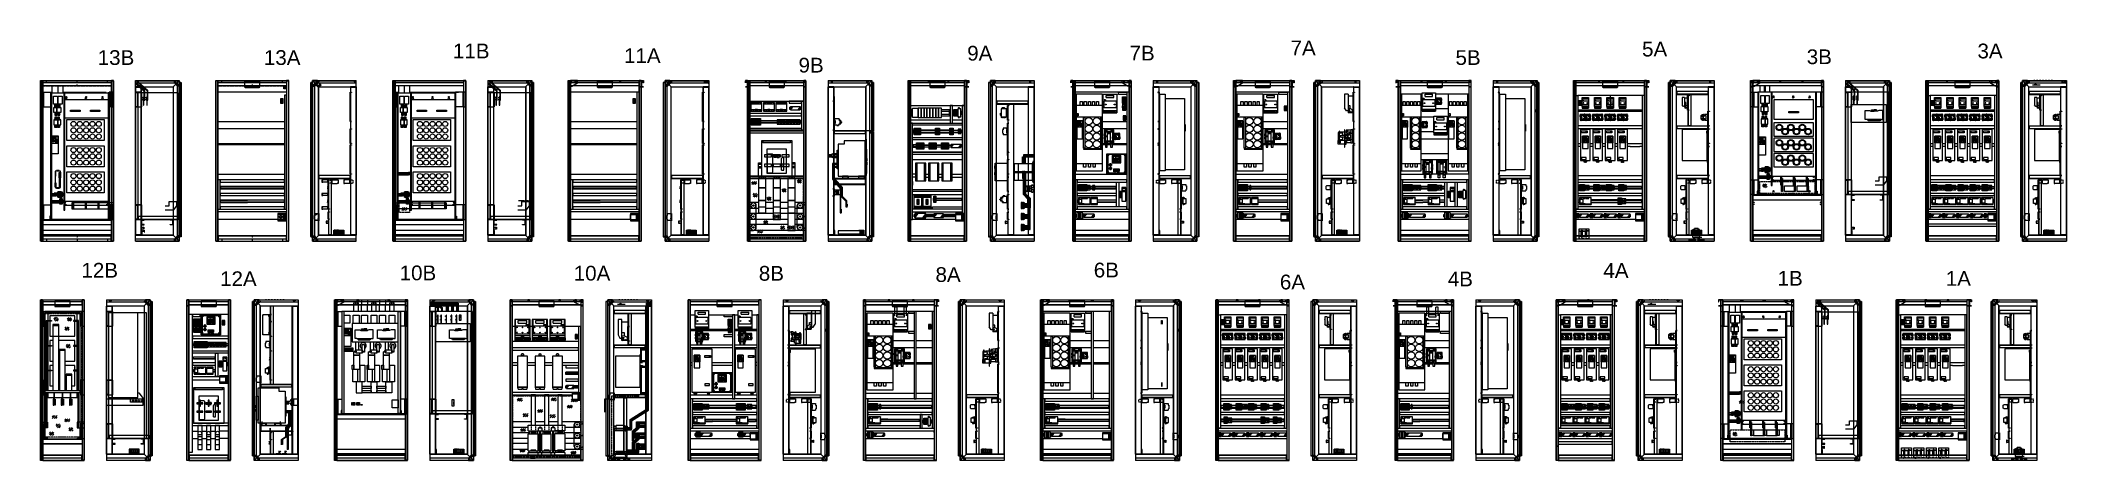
# Model space of a CAD drawing. Header units: millimetres. Extents: x 3151 to 30896, y 1337 to 7086.
import ezdxf

# ---------------------------------------------------------------- set-up
doc = ezdxf.new("R2010")
doc.units = ezdxf.units.MM
for name, pattern in [('CENTER', [2, 1.25, -0.25, 0.25, -0.25]), ('DASHED', [0.75, 0.5, -0.25]), ('DASHED2', [0.375, 0.25, -0.125])]:
    doc.linetypes.add(name, pattern=pattern)
doc.styles.add('romans', font='ROMANS')
doc.styles.get("Standard").update_dxf_attribs({"font": 'arial.ttf'})

msp = doc.modelspace()

# ---------------------------------------------------------------- texts
at = {"color": 7}
for s, p in [('13B', (3934, 6752)), ('13A', (6210, 6752)), ('11B', (8799, 6842)), ('11A', (11142, 6778)), ('9A', (15842, 6812)), ('7B', (18065, 6813)), ('7A', (20270, 6884)), ('5B', (22529, 6752)), ('5A', (25084, 6868)), ('3B', (27339, 6763)), ('3A', (29677, 6842)), ('9B', (13532, 6648)), ('12B', (3711, 3840)), ('12A', (5610, 3724)), ('10B', (8069, 3804)), ('10A', (10453, 3800)), ('8B', (12988, 3798)), ('8A', (15408, 3781)), ('6B', (17575, 3843)), ('4B', (22423, 3721)), ('4A', (24554, 3837)), ('1B', (26940, 3730)), ('1A', (29243, 3728)), ('6A', (20124, 3679))]:
    msp.add_text(s, height=201.8, dxfattribs=at).set_placement(p)
at = {"color": 7, "style": 'romans', "oblique": 14.4255, "width": 0.993865}
for s, p in [('1', (17842, 5282)), ('2', (17861, 5282)), ('3', (17893, 5282)), ('4', (17912, 5282)), ('1', (5441, 3076)), ('2', (5460, 3076)), ('3', (5491, 3076)), ('4', (5510, 3076)), ('1', (12442, 2286)), ('2', (12461, 2286)), ('3', (12492, 2286)), ('4', (12512, 2286))]:
    msp.add_text(s, height=9.66, dxfattribs=at).set_placement(p)
at = {"color": 7, "style": 'romans'}
msp.add_text('PE', height=20, dxfattribs=at).set_placement((4549, 4467, -5))

# ---------------------------------------------------------------- hatches: boundary and pattern name
for points in [[(5021, 6464), (5021, 6466), (5049, 6466), (5049, 6534), (4987, 6534), (4987, 6507), (4984, 6507), (4984, 6537), (5051, 6537), (5051, 6464)], [(6906, 6464), (6906, 6466), (6879, 6466), (6879, 6534), (6941, 6534), (6941, 6507), (6943, 6507), (6943, 6537), (6876, 6537), (6876, 6464)], [(6909, 6461), (6883, 6461), (6883, 6463), (6908, 6463), (6964, 6520), (6966, 6518)], [(9849, 6464), (9849, 6466), (9876, 6466), (9876, 6534), (9814, 6534), (9814, 6507), (9812, 6507), (9812, 6537), (9879, 6537), (9879, 6464)], [(11734, 6464), (11734, 6466), (11706, 6466), (11706, 6534), (11768, 6534), (11768, 6507), (11771, 6507), (11771, 6537), (11704, 6537), (11704, 6464)], [(11736, 6461), (11710, 6461), (11710, 6463), (11735, 6463), (11792, 6520), (11794, 6518)], [(14506, 6464), (14506, 6466), (14534, 6466), (14534, 6534), (14472, 6534), (14472, 6507), (14469, 6507), (14469, 6537), (14536, 6537), (14536, 6464)], [(16189, 6464), (16189, 6466), (16161, 6466), (16161, 6534), (16223, 6534), (16223, 6507), (16226, 6507), (16226, 6537), (16159, 6537), (16159, 6464)], [(18956, 6461), (18983, 6461), (18983, 6463), (18958, 6463), (18901, 6520), (18899, 6518)], [(18959, 6464), (18959, 6466), (18986, 6466), (18986, 6534), (18924, 6534), (18924, 6507), (18922, 6507), (18922, 6537), (18989, 6537), (18989, 6464)], [(20644, 6464), (20644, 6466), (20616, 6466), (20616, 6534), (20678, 6534), (20678, 6507), (20681, 6507), (20681, 6537), (20614, 6537), (20614, 6464)], [(20646, 6461), (20620, 6461), (20620, 6463), (20645, 6463), (20702, 6520), (20704, 6518)], [(23614, 6461), (23640, 6461), (23640, 6463), (23615, 6463), (23559, 6520), (23557, 6518)], [(23616, 6464), (23616, 6466), (23644, 6466), (23644, 6534), (23582, 6534), (23582, 6507), (23579, 6507), (23579, 6537), (23646, 6537), (23646, 6464)], [(25501, 6464), (25501, 6466), (25474, 6466), (25474, 6534), (25536, 6534), (25536, 6507), (25538, 6507), (25538, 6537), (25471, 6537), (25471, 6464)], [(25504, 6461), (25478, 6461), (25478, 6463), (25503, 6463), (25559, 6520), (25561, 6518)], [(28441, 6464), (28441, 6466), (28469, 6466), (28469, 6534), (28407, 6534), (28407, 6507), (28404, 6507), (28404, 6537), (28471, 6537), (28471, 6464)], [(30326, 6464), (30326, 6466), (30299, 6466), (30299, 6534), (30361, 6534), (30361, 6507), (30363, 6507), (30363, 6537), (30296, 6537), (30296, 6464)], [(30329, 6461), (30303, 6461), (30303, 6463), (30328, 6463), (30384, 6520), (30386, 6518)], [(7391, 6377), (7411, 6377), (7411, 6374), (7393, 6374), (7393, 5979), (7411, 5979), (7411, 5977), (7391, 5977)], [(12218, 6377), (12238, 6377), (12238, 6374), (12221, 6374), (12221, 5979), (12238, 5979), (12238, 5977), (12218, 5977)], [(14022, 6257), (14002, 6257), (14002, 6254), (14019, 6254), (14019, 5859), (14002, 5859), (14002, 5857), (14022, 5857)], [(16393, 6197), (16413, 6197), (16413, 6194), (16396, 6194), (16396, 5999), (16413, 5999), (16413, 5997), (16393, 5997)], [(18474, 6377), (18454, 6377), (18454, 6374), (18472, 6374), (18472, 5979), (18454, 5979), (18454, 5977), (18474, 5977)], [(21128, 6377), (21148, 6377), (21148, 6374), (21131, 6374), (21131, 5979), (21148, 5979), (21148, 5977), (21128, 5977)], [(23132, 6377), (23112, 6377), (23112, 6374), (23129, 6374), (23129, 5979), (23112, 5979), (23112, 5977), (23132, 5977)], [(25708, 6332), (25728, 6332), (25728, 6330), (25711, 6330), (25711, 6135), (25728, 6135), (25728, 6132), (25708, 6132)], [(25986, 6117), (26006, 6117), (26006, 6114), (25989, 6114), (25989, 5919), (26006, 5919), (26006, 5917), (25986, 5917)], [(30533, 6332), (30553, 6332), (30553, 6330), (30536, 6330), (30536, 6135), (30553, 6135), (30553, 6132), (30533, 6132)], [(30811, 6117), (30831, 6117), (30831, 6114), (30814, 6114), (30814, 5919), (30831, 5919), (30831, 5917), (30811, 5917)], [(7391, 5877), (7411, 5877), (7411, 5874), (7393, 5874), (7393, 5679), (7411, 5679), (7411, 5677), (7391, 5677)], [(12218, 5877), (12238, 5877), (12238, 5874), (12221, 5874), (12221, 5679), (12238, 5679), (12238, 5677), (12218, 5677)], [(14536, 5852), (14506, 5852), (14506, 5849), (14534, 5849), (14534, 5824), (14526, 5824), (14526, 5822), (14536, 5822)], [(16393, 5957), (16413, 5957), (16413, 5954), (16396, 5954), (16396, 5559), (16413, 5559), (16413, 5557), (16393, 5557)], [(18474, 5877), (18454, 5877), (18454, 5874), (18472, 5874), (18472, 5679), (18454, 5679), (18454, 5677), (18474, 5677)], [(21128, 5877), (21148, 5877), (21148, 5874), (21131, 5874), (21131, 5679), (21148, 5679), (21148, 5677), (21128, 5677)], [(23132, 5877), (23112, 5877), (23112, 5874), (23129, 5874), (23129, 5679), (23112, 5679), (23112, 5677), (23132, 5677)], [(25986, 5877), (26006, 5877), (26006, 5874), (25989, 5874), (25989, 5679), (26006, 5679), (26006, 5677), (25986, 5677)], [(30811, 5877), (30831, 5877), (30831, 5874), (30814, 5874), (30814, 5679), (30831, 5679), (30831, 5677), (30811, 5677)], [(7391, 5657), (7411, 5657), (7411, 5654), (7393, 5654), (7393, 5259), (7411, 5259), (7411, 5257), (7391, 5257)], [(12218, 5657), (12238, 5657), (12238, 5654), (12221, 5654), (12221, 5259), (12238, 5259), (12238, 5257), (12218, 5257)], [(16396, 5554), (16413, 5554), (16413, 5557), (16393, 5557), (16393, 5512), (16396, 5512)], [(18474, 5657), (18454, 5657), (18454, 5654), (18472, 5654), (18472, 5259), (18454, 5259), (18454, 5257), (18474, 5257)], [(21128, 5657), (21148, 5657), (21148, 5654), (21131, 5654), (21131, 5259), (21148, 5259), (21148, 5257), (21128, 5257)], [(23132, 5657), (23112, 5657), (23112, 5654), (23129, 5654), (23129, 5259), (23112, 5259), (23112, 5257), (23132, 5257)], [(25986, 5637), (26006, 5637), (26006, 5634), (25989, 5634), (25989, 5239), (26006, 5239), (26006, 5237), (25986, 5237)], [(30811, 5637), (30831, 5637), (30831, 5634), (30814, 5634), (30814, 5239), (30831, 5239), (30831, 5237), (30811, 5237)], [(16393, 5457), (16413, 5457), (16413, 5454), (16396, 5454), (16396, 5259), (16413, 5259), (16413, 5257), (16393, 5257)], [(7091, 5179), (7111, 5179), (7111, 5177), (7093, 5177), (7093, 4782), (7111, 4782), (7111, 4779), (7091, 4779)], [(11918, 5179), (11938, 5179), (11938, 5177), (11921, 5177), (11921, 4782), (11938, 4782), (11938, 4779), (11918, 4779)], [(14022, 4957), (14002, 4957), (14002, 4959), (14019, 4959), (14019, 5054), (14002, 5054), (14002, 5057), (14022, 5057)], [(14122, 4957), (14112, 4957), (14112, 5057), (14122, 5057)], [(14211, 5197), (14214, 5197), (14214, 5227), (14134, 5227), (14134, 5197), (14137, 5197), (14137, 5224), (14211, 5224)], [(14431, 5197), (14434, 5197), (14434, 5227), (14354, 5227), (14354, 5197), (14357, 5197), (14357, 5224), (14431, 5224)], [(16393, 5217), (16413, 5217), (16413, 5214), (16396, 5214), (16396, 5019), (16413, 5019), (16413, 5017), (16393, 5017)], [(16621, 5008), (16631, 5008), (16631, 5108), (16621, 5108)], [(16721, 5008), (16741, 5008), (16741, 5010), (16724, 5010), (16724, 5105), (16741, 5105), (16741, 5108), (16721, 5108)], [(18774, 5179), (18754, 5179), (18754, 5177), (18772, 5177), (18772, 4782), (18754, 4782), (18754, 4779), (18774, 4779)], [(20828, 5179), (20848, 5179), (20848, 5177), (20831, 5177), (20831, 4782), (20848, 4782), (20848, 4779), (20828, 4779)], [(23432, 5179), (23412, 5179), (23412, 5177), (23429, 5177), (23429, 4782), (23412, 4782), (23412, 4779), (23432, 4779)], [(25686, 5179), (25706, 5179), (25706, 5177), (25689, 5177), (25689, 4782), (25706, 4782), (25706, 4779), (25686, 4779)], [(30511, 5179), (30531, 5179), (30531, 5177), (30514, 5177), (30514, 4782), (30531, 4782), (30531, 4779), (30511, 4779)], [(7091, 4739), (7111, 4739), (7111, 4737), (7093, 4737), (7093, 4642), (7111, 4642), (7111, 4639), (7091, 4639)], [(11918, 4739), (11938, 4739), (11938, 4737), (11921, 4737), (11921, 4642), (11938, 4642), (11938, 4639), (11918, 4639)], [(16393, 4977), (16413, 4977), (16413, 4974), (16396, 4974), (16396, 4779), (16413, 4779), (16413, 4777), (16393, 4777)], [(16393, 4737), (16413, 4737), (16413, 4734), (16396, 4734), (16396, 4639), (16413, 4639), (16413, 4637), (16393, 4637)], [(16603, 4787), (16593, 4787), (16593, 4867), (16603, 4867)], [(16623, 4787), (16613, 4787), (16613, 4867), (16623, 4867)], [(16693, 4797), (16683, 4797), (16683, 4857), (16693, 4857)], [(18774, 4739), (18754, 4739), (18754, 4737), (18772, 4737), (18772, 4642), (18754, 4642), (18754, 4639), (18774, 4639)], [(20828, 4739), (20848, 4739), (20848, 4737), (20831, 4737), (20831, 4642), (20848, 4642), (20848, 4639), (20828, 4639)], [(23432, 4739), (23412, 4739), (23412, 4737), (23429, 4737), (23429, 4642), (23412, 4642), (23412, 4639), (23432, 4639)], [(25686, 4739), (25706, 4739), (25706, 4737), (25689, 4737), (25689, 4642), (25706, 4642), (25706, 4639), (25686, 4639)], [(30511, 4739), (30531, 4739), (30531, 4737), (30514, 4737), (30514, 4642), (30531, 4642), (30531, 4639), (30511, 4639)], [(4532, 4427), (4542, 4427), (4542, 4487), (4532, 4487)], [(4567, 4502), (4562, 4502), (4562, 4532), (4567, 4532)], [(7061, 4584), (7066, 4584), (7066, 4614), (7061, 4614)], [(9359, 4427), (9369, 4427), (9369, 4487), (9359, 4487)], [(9394, 4502), (9389, 4502), (9389, 4532), (9394, 4532)], [(11888, 4584), (11893, 4584), (11893, 4614), (11888, 4614)], [(14017, 4427), (14027, 4427), (14027, 4487), (14017, 4487)], [(16363, 4582), (16368, 4582), (16368, 4612), (16363, 4612)], [(16603, 4637), (16593, 4637), (16593, 4717), (16603, 4717)], [(16603, 4487), (16593, 4487), (16593, 4567), (16603, 4567)], [(16623, 4637), (16613, 4637), (16613, 4717), (16623, 4717)], [(16623, 4487), (16613, 4487), (16613, 4567), (16623, 4567)], [(16693, 4647), (16683, 4647), (16683, 4707), (16693, 4707)], [(16693, 4497), (16683, 4497), (16683, 4557), (16693, 4557)], [(18469, 4427), (18479, 4427), (18479, 4487), (18469, 4487)], [(18804, 4584), (18799, 4584), (18799, 4614), (18804, 4614)], [(20798, 4584), (20803, 4584), (20803, 4614), (20798, 4614)], [(23127, 4427), (23137, 4427), (23137, 4487), (23127, 4487)], [(23462, 4584), (23457, 4584), (23457, 4614), (23462, 4614)], [(25656, 4584), (25661, 4584), (25661, 4614), (25656, 4614)], [(27952, 4427), (27962, 4427), (27962, 4487), (27952, 4487)], [(27987, 4502), (27982, 4502), (27982, 4532), (27987, 4532)], [(30481, 4584), (30486, 4584), (30486, 4614), (30481, 4614)], [(5021, 4410), (5021, 4407), (5049, 4407), (5049, 4339), (4987, 4339), (4987, 4367), (4984, 4367), (4984, 4337), (5051, 4337), (5051, 4410)], [(6906, 4410), (6906, 4407), (6879, 4407), (6879, 4339), (6941, 4339), (6941, 4367), (6943, 4367), (6943, 4337), (6876, 4337), (6876, 4410)], [(9849, 4410), (9849, 4407), (9876, 4407), (9876, 4339), (9814, 4339), (9814, 4367), (9812, 4367), (9812, 4337), (9879, 4337), (9879, 4410)], [(11734, 4410), (11734, 4407), (11706, 4407), (11706, 4339), (11768, 4339), (11768, 4367), (11771, 4367), (11771, 4337), (11704, 4337), (11704, 4410)], [(14506, 4410), (14506, 4407), (14534, 4407), (14534, 4339), (14472, 4339), (14472, 4367), (14469, 4367), (14469, 4337), (14536, 4337), (14536, 4410)], [(16189, 4410), (16189, 4407), (16161, 4407), (16161, 4339), (16223, 4339), (16223, 4367), (16226, 4367), (16226, 4337), (16159, 4337), (16159, 4410)], [(18959, 4410), (18959, 4407), (18986, 4407), (18986, 4339), (18924, 4339), (18924, 4367), (18922, 4367), (18922, 4337), (18989, 4337), (18989, 4410)], [(20644, 4410), (20644, 4407), (20616, 4407), (20616, 4339), (20678, 4339), (20678, 4367), (20681, 4367), (20681, 4337), (20614, 4337), (20614, 4410)], [(23616, 4410), (23616, 4407), (23644, 4407), (23644, 4339), (23582, 4339), (23582, 4367), (23579, 4367), (23579, 4337), (23646, 4337), (23646, 4410)], [(25501, 4410), (25501, 4407), (25474, 4407), (25474, 4339), (25536, 4339), (25536, 4367), (25538, 4367), (25538, 4337), (25471, 4337), (25471, 4410)], [(28441, 4410), (28441, 4407), (28469, 4407), (28469, 4339), (28407, 4339), (28407, 4367), (28404, 4367), (28404, 4337), (28471, 4337), (28471, 4410)], [(30326, 4410), (30326, 4407), (30299, 4407), (30299, 4339), (30361, 4339), (30361, 4367), (30363, 4367), (30363, 4337), (30296, 4337), (30296, 4410)], [(4621, 3461), (4648, 3461), (4648, 3463), (4623, 3463), (4566, 3520), (4564, 3518)], [(4624, 3464), (4624, 3466), (4651, 3466), (4651, 3534), (4589, 3534), (4589, 3507), (4587, 3507), (4587, 3537), (4654, 3537), (4654, 3464)], [(6109, 3464), (6109, 3466), (6081, 3466), (6081, 3534), (6143, 3534), (6143, 3507), (6146, 3507), (6146, 3537), (6079, 3537), (6079, 3464)], [(6111, 3461), (6085, 3461), (6085, 3463), (6110, 3463), (6167, 3520), (6169, 3518)], [(6294, 3237), (6314, 3237), (6314, 3239), (6296, 3239), (6296, 3334), (6314, 3334), (6314, 3337), (6294, 3337)], [(9051, 3464), (9051, 3466), (9079, 3466), (9079, 3534), (9017, 3534), (9017, 3507), (9014, 3507), (9014, 3537), (9081, 3537), (9081, 3464)], [(10949, 3464), (10949, 3466), (10921, 3466), (10921, 3534), (10983, 3534), (10983, 3507), (10986, 3507), (10986, 3537), (10919, 3537), (10919, 3464)], [(10951, 3461), (10925, 3461), (10925, 3463), (10950, 3463), (11006, 3520), (11008, 3518)], [(11439, 3327), (11449, 3327), (11449, 3387), (11439, 3387)], [(11459, 3327), (11469, 3327), (11469, 3387), (11459, 3387)], [(13644, 3332), (13624, 3332), (13624, 3330), (13642, 3330), (13642, 3135), (13624, 3135), (13624, 3132), (13644, 3132)], [(13889, 3461), (13915, 3461), (13915, 3463), (13890, 3463), (13833, 3520), (13831, 3518)], [(13891, 3464), (13891, 3466), (13919, 3466), (13919, 3534), (13857, 3534), (13857, 3507), (13854, 3507), (13854, 3537), (13921, 3537), (13921, 3464)], [(15776, 3464), (15776, 3466), (15749, 3466), (15749, 3534), (15811, 3534), (15811, 3507), (15813, 3507), (15813, 3537), (15746, 3537), (15746, 3464)], [(15779, 3461), (15753, 3461), (15753, 3463), (15778, 3463), (15834, 3520), (15836, 3518)], [(16261, 3377), (16281, 3377), (16281, 3374), (16263, 3374), (16263, 2979), (16281, 2979), (16281, 2977), (16261, 2977)], [(18234, 3377), (18214, 3377), (18214, 3374), (18232, 3374), (18232, 2979), (18214, 2979), (18214, 2977), (18234, 2977)], [(18716, 3461), (18743, 3461), (18743, 3463), (18718, 3463), (18661, 3520), (18659, 3518)], [(18719, 3464), (18719, 3466), (18746, 3466), (18746, 3534), (18685, 3534), (18685, 3507), (18682, 3507), (18682, 3537), (18749, 3537), (18749, 3464)], [(20604, 3464), (20604, 3466), (20577, 3466), (20577, 3534), (20638, 3534), (20638, 3507), (20641, 3507), (20641, 3537), (20574, 3537), (20574, 3464)], [(20606, 3461), (20580, 3461), (20580, 3463), (20605, 3463), (20662, 3520), (20664, 3518)], [(20811, 3332), (20831, 3332), (20831, 3330), (20813, 3330), (20813, 3135), (20831, 3135), (20831, 3132), (20811, 3132)], [(22892, 3377), (22872, 3377), (22872, 3374), (22889, 3374), (22889, 2979), (22872, 2979), (22872, 2977), (22892, 2977)], [(23374, 3461), (23400, 3461), (23400, 3463), (23375, 3463), (23319, 3520), (23317, 3518)], [(23377, 3464), (23377, 3466), (23404, 3466), (23404, 3534), (23342, 3534), (23342, 3507), (23340, 3507), (23340, 3537), (23407, 3537), (23407, 3464)], [(25062, 3464), (25062, 3466), (25034, 3466), (25034, 3534), (25096, 3534), (25096, 3507), (25099, 3507), (25099, 3537), (25032, 3537), (25032, 3464)], [(25064, 3461), (25038, 3461), (25038, 3463), (25063, 3463), (25119, 3520), (25121, 3518)], [(25268, 3332), (25288, 3332), (25288, 3330), (25271, 3330), (25271, 3135), (25288, 3135), (25288, 3132), (25268, 3132)], [(28034, 3464), (28034, 3466), (28062, 3466), (28062, 3534), (28000, 3534), (28000, 3507), (27997, 3507), (27997, 3537), (28064, 3537), (28064, 3464)], [(29919, 3464), (29919, 3466), (29892, 3466), (29892, 3534), (29954, 3534), (29954, 3507), (29956, 3507), (29956, 3537), (29889, 3537), (29889, 3464)], [(29922, 3461), (29896, 3461), (29896, 3463), (29921, 3463), (29977, 3520), (29979, 3518)], [(30126, 3332), (30146, 3332), (30146, 3330), (30129, 3330), (30129, 3135), (30146, 3135), (30146, 3132), (30126, 3132)], [(6294, 3237), (6314, 3237), (6314, 3234), (6296, 3234), (6296, 3039), (6314, 3039), (6314, 3037), (6294, 3037)], [(11195, 3172), (11215, 3172), (11215, 3170), (11198, 3170), (11198, 2975), (11215, 2975), (11215, 2972), (11195, 2972)], [(11439, 3007), (11449, 3007), (11449, 3067), (11439, 3067)], [(11459, 3007), (11469, 3007), (11469, 3067), (11459, 3067)], [(13407, 3117), (13387, 3117), (13387, 3114), (13404, 3114), (13404, 2919), (13387, 2919), (13387, 2917), (13407, 2917)], [(21088, 3117), (21108, 3117), (21108, 3114), (21091, 3114), (21091, 2919), (21108, 2919), (21108, 2917), (21088, 2917)], [(25546, 3117), (25566, 3117), (25566, 3114), (25549, 3114), (25549, 2919), (25566, 2919), (25566, 2917), (25546, 2917)], [(30404, 3117), (30424, 3117), (30424, 3114), (30406, 3114), (30406, 2919), (30424, 2919), (30424, 2917), (30404, 2917)], [(6294, 3037), (6314, 3037), (6314, 3034), (6296, 3034), (6296, 2839), (6314, 2839), (6314, 2837), (6294, 2837)], [(6294, 2837), (6314, 2837), (6314, 2834), (6296, 2834), (6296, 2439), (6314, 2439), (6314, 2437), (6294, 2437)], [(11373, 2877), (11393, 2877), (11393, 2874), (11376, 2874), (11376, 2679), (11393, 2679), (11393, 2677), (11373, 2677)], [(13407, 2877), (13387, 2877), (13387, 2874), (13404, 2874), (13404, 2679), (13387, 2679), (13387, 2677), (13407, 2677)], [(16261, 2877), (16281, 2877), (16281, 2874), (16263, 2874), (16263, 2679), (16281, 2679), (16281, 2677), (16261, 2677)], [(18234, 2877), (18214, 2877), (18214, 2874), (18232, 2874), (18232, 2679), (18214, 2679), (18214, 2677), (18234, 2677)], [(21088, 2877), (21108, 2877), (21108, 2874), (21091, 2874), (21091, 2679), (21108, 2679), (21108, 2677), (21088, 2677)], [(22892, 2877), (22872, 2877), (22872, 2874), (22889, 2874), (22889, 2679), (22872, 2679), (22872, 2677), (22892, 2677)], [(25546, 2877), (25566, 2877), (25566, 2874), (25549, 2874), (25549, 2679), (25566, 2679), (25566, 2677), (25546, 2677)], [(30404, 2877), (30424, 2877), (30424, 2874), (30406, 2874), (30406, 2679), (30424, 2679), (30424, 2677), (30404, 2677)], [(11373, 2637), (11393, 2637), (11393, 2634), (11376, 2634), (11376, 2239), (11393, 2239), (11393, 2237), (11373, 2237)], [(11439, 2707), (11449, 2707), (11449, 2767), (11439, 2767)], [(11459, 2707), (11469, 2707), (11469, 2767), (11459, 2767)], [(13407, 2637), (13387, 2637), (13387, 2634), (13404, 2634), (13404, 2239), (13387, 2239), (13387, 2237), (13407, 2237)], [(16261, 2657), (16281, 2657), (16281, 2654), (16263, 2654), (16263, 2259), (16281, 2259), (16281, 2257), (16261, 2257)], [(18234, 2657), (18214, 2657), (18214, 2654), (18232, 2654), (18232, 2259), (18214, 2259), (18214, 2257), (18234, 2257)], [(21088, 2637), (21108, 2637), (21108, 2634), (21091, 2634), (21091, 2239), (21108, 2239), (21108, 2237), (21088, 2237)], [(22892, 2657), (22872, 2657), (22872, 2654), (22889, 2654), (22889, 2259), (22872, 2259), (22872, 2257), (22892, 2257)], [(25546, 2637), (25566, 2637), (25566, 2634), (25549, 2634), (25549, 2239), (25566, 2239), (25566, 2237), (25546, 2237)], [(30404, 2637), (30424, 2637), (30424, 2634), (30406, 2634), (30406, 2239), (30424, 2239), (30424, 2237), (30404, 2237)], [(11439, 2367), (11449, 2367), (11449, 2427), (11439, 2427)], [(11459, 2367), (11469, 2367), (11469, 2427), (11459, 2427)], [(11439, 2047), (11449, 2047), (11449, 2107), (11439, 2107)], [(11459, 2047), (11469, 2047), (11469, 2107), (11459, 2107)], [(13707, 2179), (13687, 2179), (13687, 2177), (13704, 2177), (13704, 1782), (13687, 1782), (13687, 1779), (13707, 1779)], [(15961, 2179), (15981, 2179), (15981, 2177), (15963, 2177), (15963, 1782), (15981, 1782), (15981, 1779), (15961, 1779)], [(18534, 2179), (18514, 2179), (18514, 2177), (18532, 2177), (18532, 1782), (18514, 1782), (18514, 1779), (18534, 1779)], [(20788, 2179), (20808, 2179), (20808, 2177), (20791, 2177), (20791, 1782), (20808, 1782), (20808, 1779), (20788, 1779)], [(23192, 2179), (23172, 2179), (23172, 2177), (23189, 2177), (23189, 1782), (23172, 1782), (23172, 1779), (23192, 1779)], [(25246, 2179), (25266, 2179), (25266, 2177), (25249, 2177), (25249, 1782), (25266, 1782), (25266, 1779), (25246, 1779)], [(30104, 2179), (30124, 2179), (30124, 2177), (30106, 2177), (30106, 1782), (30124, 1782), (30124, 1779), (30104, 1779)], [(6164, 1817), (6161, 1817), (6161, 1847), (6241, 1847), (6241, 1817), (6238, 1817), (6238, 1844), (6164, 1844)], [(6294, 1719), (6314, 1719), (6314, 1717), (6296, 1717), (6296, 1622), (6314, 1622), (6314, 1619), (6294, 1619)], [(6364, 1817), (6361, 1817), (6361, 1847), (6441, 1847), (6441, 1817), (6438, 1817), (6438, 1844), (6364, 1844)], [(6533, 1682), (6523, 1682), (6523, 1742), (6533, 1742)], [(6593, 1637), (6613, 1637), (6613, 1639), (6596, 1639), (6596, 1734), (6613, 1734), (6613, 1737), (6593, 1737)], [(11333, 1787), (11323, 1787), (11323, 1867), (11333, 1867)], [(11333, 1637), (11323, 1637), (11323, 1717), (11333, 1717)], [(11353, 1787), (11343, 1787), (11343, 1867), (11353, 1867)], [(11353, 1637), (11343, 1637), (11343, 1717), (11353, 1717)], [(11436, 1487), (11434, 1487), (11434, 1867), (11436, 1867)], [(13707, 1739), (13687, 1739), (13687, 1737), (13704, 1737), (13704, 1642), (13687, 1642), (13687, 1639), (13707, 1639)], [(15961, 1739), (15981, 1739), (15981, 1737), (15963, 1737), (15963, 1642), (15981, 1642), (15981, 1639), (15961, 1639)], [(18534, 1739), (18514, 1739), (18514, 1737), (18532, 1737), (18532, 1642), (18514, 1642), (18514, 1639), (18534, 1639)], [(20788, 1739), (20808, 1739), (20808, 1737), (20791, 1737), (20791, 1642), (20808, 1642), (20808, 1639), (20788, 1639)], [(23192, 1739), (23172, 1739), (23172, 1737), (23189, 1737), (23189, 1642), (23172, 1642), (23172, 1639), (23192, 1639)], [(25246, 1739), (25266, 1739), (25266, 1737), (25249, 1737), (25249, 1642), (25266, 1642), (25266, 1639), (25246, 1639)], [(30104, 1739), (30124, 1739), (30124, 1737), (30106, 1737), (30106, 1642), (30124, 1642), (30124, 1639), (30104, 1639)], [(4624, 1410), (4624, 1407), (4651, 1407), (4651, 1339), (4589, 1339), (4589, 1367), (4587, 1367), (4587, 1337), (4654, 1337), (4654, 1410)], [(6109, 1410), (6109, 1407), (6081, 1407), (6081, 1339), (6143, 1339), (6143, 1367), (6146, 1367), (6146, 1337), (6079, 1337), (6079, 1410)], [(8562, 1427), (8572, 1427), (8572, 1487), (8562, 1487)], [(9051, 1410), (9051, 1407), (9079, 1407), (9079, 1339), (9017, 1339), (9017, 1367), (9014, 1367), (9014, 1337), (9081, 1337), (9081, 1410)], [(10949, 1410), (10949, 1407), (10921, 1407), (10921, 1339), (10983, 1339), (10983, 1367), (10986, 1367), (10986, 1337), (10919, 1337), (10919, 1410)], [(11333, 1487), (11323, 1487), (11323, 1567), (11333, 1567)], [(11353, 1487), (11343, 1487), (11343, 1567), (11353, 1567)], [(13402, 1427), (13412, 1427), (13412, 1487), (13402, 1487)], [(13737, 1584), (13732, 1584), (13732, 1614), (13737, 1614)], [(13891, 1410), (13891, 1407), (13919, 1407), (13919, 1339), (13857, 1339), (13857, 1367), (13854, 1367), (13854, 1337), (13921, 1337), (13921, 1410)], [(15776, 1410), (15776, 1407), (15749, 1407), (15749, 1339), (15811, 1339), (15811, 1367), (15813, 1367), (15813, 1337), (15746, 1337), (15746, 1410)], [(15931, 1584), (15936, 1584), (15936, 1614), (15931, 1614)], [(18229, 1427), (18239, 1427), (18239, 1487), (18229, 1487)], [(18564, 1584), (18559, 1584), (18559, 1614), (18564, 1614)], [(18719, 1410), (18719, 1407), (18746, 1407), (18746, 1339), (18685, 1339), (18685, 1367), (18682, 1367), (18682, 1337), (18749, 1337), (18749, 1410)], [(20604, 1410), (20604, 1407), (20577, 1407), (20577, 1339), (20638, 1339), (20638, 1367), (20641, 1367), (20641, 1337), (20574, 1337), (20574, 1410)], [(20758, 1584), (20763, 1584), (20763, 1614), (20758, 1614)], [(22887, 1427), (22897, 1427), (22897, 1487), (22887, 1487)], [(23222, 1584), (23217, 1584), (23217, 1614), (23222, 1614)], [(23377, 1410), (23377, 1407), (23404, 1407), (23404, 1339), (23342, 1339), (23342, 1367), (23340, 1367), (23340, 1337), (23407, 1337), (23407, 1410)], [(25062, 1410), (25062, 1407), (25034, 1407), (25034, 1339), (25096, 1339), (25096, 1367), (25099, 1367), (25099, 1337), (25032, 1337), (25032, 1410)], [(25216, 1584), (25221, 1584), (25221, 1614), (25216, 1614)], [(27545, 1427), (27555, 1427), (27555, 1487), (27545, 1487)], [(27580, 1502), (27575, 1502), (27575, 1532), (27580, 1532)], [(28034, 1410), (28034, 1407), (28062, 1407), (28062, 1339), (28000, 1339), (28000, 1367), (27997, 1367), (27997, 1337), (28064, 1337), (28064, 1410)], [(29919, 1410), (29919, 1407), (29892, 1407), (29892, 1339), (29954, 1339), (29954, 1367), (29956, 1367), (29956, 1337), (29889, 1337), (29889, 1410)], [(30074, 1584), (30079, 1584), (30079, 1614), (30074, 1614)], [(11190, 1376), (10993, 1376), (10993, 1369), (11190, 1369)]]:
    msp.add_hatch(color=7).paths.add_polyline_path(points)
at = {"linetype": 'Continuous'}
for points in [[(4534, 6177), (4537, 6177), (4537, 6377), (4534, 6377)], [(9362, 6177), (9364, 6177), (9364, 6377), (9362, 6377)], [(27954, 6177), (27957, 6177), (27957, 6377), (27954, 6377)], [(27954, 4977), (27957, 4977), (27957, 5177), (27954, 5177)], [(4534, 4637), (4537, 4637), (4537, 4837), (4534, 4837)], [(9362, 4637), (9364, 4637), (9364, 4837), (9362, 4837)], [(25811, 4367), (25811, 4337), (25809, 4337), (25809, 4364), (25734, 4364), (25734, 4337), (25731, 4337), (25731, 4367)], [(25931, 4367), (25931, 4337), (25929, 4337), (25929, 4364), (25854, 4364), (25854, 4337), (25851, 4337), (25851, 4367)], [(4136, 3177), (4139, 3177), (4139, 3377), (4136, 3377)], [(8564, 3177), (8567, 3177), (8567, 3377), (8564, 3377)], [(27547, 3177), (27550, 3177), (27550, 3377), (27547, 3377)], [(4136, 2237), (4139, 2237), (4139, 2437), (4136, 2437)], [(8564, 1977), (8567, 1977), (8567, 2177), (8564, 2177)], [(4136, 1637), (4139, 1637), (4139, 1837), (4136, 1837)], [(27547, 1637), (27550, 1637), (27550, 1837), (27547, 1837)], [(11079, 1367), (11079, 1337), (11076, 1337), (11076, 1364), (11001, 1364), (11001, 1337), (10999, 1337), (10999, 1367)], [(11219, 1367), (11219, 1337), (11216, 1337), (11216, 1364), (11141, 1364), (11141, 1337), (11139, 1337), (11139, 1367)], [(30229, 1367), (30229, 1337), (30227, 1337), (30227, 1364), (30152, 1364), (30152, 1337), (30149, 1337), (30149, 1367)], [(30349, 1367), (30349, 1337), (30347, 1337), (30347, 1364), (30272, 1364), (30272, 1337), (30269, 1337), (30269, 1367)]]:
    msp.add_hatch(color=7, dxfattribs=at).paths.add_polyline_path(points)
h = msp.add_hatch(color=7)
h.paths.add_polyline_path([(27384, 5096), (27358, 5096), (27358, 5021), (27384, 5021)])
h.paths.add_polyline_path([(27209, 5096), (27183, 5096), (27183, 5021), (27209, 5021)])
h.paths.add_polyline_path([(27034, 5096), (27008, 5096), (27008, 5021), (27034, 5021)])
h = msp.add_hatch(color=7)
h.paths.add_polyline_path([(26962, 1754), (26935, 1754), (26935, 1678), (26962, 1678)])
h.paths.add_polyline_path([(26787, 1754), (26760, 1754), (26760, 1678), (26787, 1678)])
h.paths.add_polyline_path([(26612, 1754), (26585, 1754), (26585, 1678), (26612, 1678)])

# ---------------------------------------------------------------- linework, layer by layer
at = {"color": 7}
for p, q in [((3151, 4337), (3151, 6537)), ((3151, 6537), (3181, 6537)), ((3179, 6534), (3154, 6534)), ((3154, 6534), (3154, 4339)), ((3186, 6517), (3176, 6517)), ((3176, 6517), (3186, 6517)), ((3186, 6476), (3176, 6476)), ((3176, 6476), (3186, 6476)), ((3186, 6417), (3176, 6417)), ((3186, 6397), (3176, 6397)), ((3179, 4339), (3179, 6534)), ((3181, 6464), (3181, 6537)), ((3181, 6537), (4121, 6537)), ((3181, 6537), (3181, 4337)), ((4121, 6464), (3181, 6464)), ((3184, 6534), (4119, 6534)), ((3184, 6466), (3184, 6534)), ((4119, 6507), (3184, 6507)), ((4119, 6466), (3184, 6466)), ((3191, 6469), (3191, 6459)), ((3211, 6469), (3211, 6459)), ((3239, 6522), (3231, 6522)), ((3231, 6469), (3231, 6459)), ((3235, 6518), (3235, 6526)), ((3251, 6469), (3251, 6459)), ((3271, 6469), (3271, 6459)), ((3291, 6469), (3291, 6459)), ((3311, 6469), (3311, 6459)), ((3312, 6368), (3312, 6464)), ((3331, 6469), (3331, 6459)), ((3351, 6469), (3351, 6459)), ((3371, 6469), (3371, 6459)), ((3391, 6469), (3391, 6459)), ((3392, 6368), (3392, 6464)), ((3411, 6469), (3411, 6459)), ((3431, 6469), (3431, 6459)), ((3451, 6469), (3451, 6459)), ((3463, 6368), (3463, 6464)), ((3471, 6469), (3471, 6459)), ((3491, 6469), (3491, 6459)), ((3511, 6469), (3511, 6459)), ((3531, 6469), (3531, 6459)), ((3551, 6469), (3551, 6459)), ((3571, 6469), (3571, 6459)), ((3591, 6469), (3591, 6459)), ((3611, 6469), (3611, 6459)), ((3631, 6469), (3631, 6459)), ((3655, 6522), (3647, 6522)), ((3654, 6479), (3649, 6479)), ((3651, 6518), (3651, 6526)), ((3651, 6476), (3651, 6481)), ((3651, 6469), (3651, 6459)), ((3671, 6469), (3671, 6459)), ((3691, 6469), (3691, 6459)), ((3711, 6469), (3711, 6459)), ((3731, 6469), (3731, 6459)), ((3751, 6469), (3751, 6459)), ((3771, 6469), (3771, 6459)), ((3791, 6469), (3791, 6459)), ((3811, 6469), (3811, 6459)), ((3831, 6469), (3831, 6459)), ((3851, 6469), (3851, 6459)), ((3871, 6469), (3871, 6459)), ((3891, 6469), (3891, 6459)), ((3911, 6469), (3911, 6459)), ((3931, 6469), (3931, 6459)), ((3951, 6469), (3951, 6459)), ((3971, 6469), (3971, 6459)), ((3991, 6469), (3991, 6459)), ((4011, 6469), (4011, 6459)), ((4031, 6469), (4031, 6459)), ((4051, 6469), (4051, 6459)), ((4071, 6522), (4063, 6522)), ((4067, 6518), (4067, 6526)), ((4071, 6469), (4071, 6459)), ((4091, 6469), (4091, 6459)), ((4111, 6469), (4111, 6459)), ((4126, 6517), (4116, 6517)), ((4126, 6517), (4116, 6517)), ((4126, 6476), (4116, 6476)), ((4126, 6476), (4116, 6476)), ((4116, 6417), (4126, 6417)), ((4116, 6397), (4126, 6397)), ((4119, 6534), (4119, 6466)), ((4121, 6537), (4121, 6464)), ((4151, 6537), (4121, 6537)), ((4121, 6537), (4121, 4337)), ((4124, 6534), (4149, 6534)), ((4124, 4339), (4124, 6534)), ((4149, 6534), (4149, 4339)), ((4151, 4337), (4151, 6537)), ((4451, 6537), (5051, 6537)), ((4451, 4337), (4451, 6537)), ((4451, 6534), (5051, 6534)), ((4578, 6401), (4451, 6512)), ((4451, 6507), (5021, 6507)), ((4451, 6498), (4568, 6396)), ((4451, 6454), (4969, 6454)), ((4451, 6452), (4966, 6452)), ((4531, 6451), (4451, 6451)), ((4451, 6451), (4451, 4422)), ((4451, 4422), (4451, 6451)), ((4454, 4422), (4454, 6451)), ((4454, 6449), (4529, 6449)), ((4471, 6537), (4471, 6524)), ((4471, 6524), (4613, 6396)), ((4481, 6529), (4481, 6537)), ((4623, 6401), (4481, 6529)), ((4529, 6451), (4529, 4422)), ((4531, 4422), (4531, 6451)), ((4568, 6396), (4568, 6270)), ((4578, 6270), (4578, 6401)), ((4613, 6396), (4613, 6270)), ((4623, 6270), (4623, 6401)), ((5051, 6537), (4966, 6452)), ((4966, 6452), (4966, 4422)), ((4969, 6454), (4969, 4419)), ((4984, 6507), (4984, 6537)), ((4984, 6537), (5051, 6537)), ((4987, 6507), (4984, 6507)), ((5049, 6534), (4987, 6534)), ((4987, 6534), (4987, 6507)), ((4987, 6507), (5021, 6466)), ((5021, 6507), (5021, 4367)), ((5021, 6464), (5021, 6466)), ((5021, 6466), (5049, 6466)), ((5051, 6464), (5021, 6464)), ((5049, 4337), (5049, 6537)), ((5049, 6466), (5049, 6534)), ((5051, 6537), (5051, 4337)), ((5051, 6537), (5051, 6464)), ((5051, 6511), (5051, 6513)), ((5051, 6513), (5076, 6513)), ((5051, 6511), (5051, 4402)), ((5074, 6511), (5051, 6511)), ((5074, 4402), (5074, 6511)), ((5076, 6513), (5076, 4400)), ((5551, 4337), (5551, 6537)), ((5551, 6537), (5581, 6537)), ((5579, 6534), (5554, 6534)), ((5554, 6534), (5554, 4339)), ((5576, 6517), (5586, 6517)), ((5586, 6517), (5576, 6517)), ((5576, 6476), (5586, 6476)), ((5586, 6476), (5576, 6476)), ((5586, 6417), (5576, 6417)), ((5586, 6397), (5576, 6397)), ((5579, 4339), (5579, 6534)), ((5581, 6537), (5581, 4337)), ((5581, 6464), (5581, 6537)), ((5581, 6537), (6521, 6537)), ((6521, 6464), (5581, 6464)), ((5584, 6534), (6519, 6534)), ((5584, 6466), (5584, 6534)), ((6519, 6507), (5584, 6507)), ((6519, 6466), (5584, 6466)), ((5591, 6469), (5591, 6459)), ((5611, 6469), (5611, 6459)), ((5639, 6522), (5631, 6522)), ((5631, 6469), (5631, 6459)), ((5635, 6518), (5635, 6526)), ((5651, 6469), (5651, 6459)), ((5671, 6469), (5671, 6459)), ((5691, 6469), (5691, 6459)), ((5711, 6469), (5711, 6459)), ((5731, 6469), (5731, 6459)), ((5751, 6469), (5751, 6459)), ((5771, 6469), (5771, 6459)), ((5791, 6469), (5791, 6459)), ((5811, 6469), (5811, 6459)), ((5831, 6469), (5831, 6459)), ((5851, 6469), (5851, 6459)), ((5871, 6469), (5871, 6459)), ((5891, 6469), (5891, 6459)), ((5911, 6469), (5911, 6459)), ((5931, 6469), (5931, 6459)), ((6156, 6520), (5946, 6520)), ((5946, 6520), (5946, 6461)), ((5946, 6461), (6156, 6461)), ((6156, 6461), (5946, 6461)), ((5946, 6461), (5946, 6453)), ((5951, 6469), (5951, 6459)), ((5956, 6443), (6146, 6443)), ((5971, 6469), (5971, 6459)), ((5991, 6469), (5991, 6459)), ((6011, 6469), (6011, 6459)), ((6031, 6469), (6031, 6459)), ((6055, 6522), (6047, 6522)), ((6054, 6479), (6049, 6479)), ((6051, 6518), (6051, 6526)), ((6051, 6476), (6051, 6481)), ((6051, 6469), (6051, 6459)), ((6071, 6469), (6071, 6459)), ((6091, 6469), (6091, 6459)), ((6111, 6469), (6111, 6459)), ((6131, 6469), (6131, 6459)), ((6151, 6469), (6151, 6459)), ((6156, 6461), (6156, 6520)), ((6156, 6453), (6156, 6461)), ((6171, 6469), (6171, 6459)), ((6191, 6469), (6191, 6459)), ((6211, 6469), (6211, 6459)), ((6231, 6469), (6231, 6459)), ((6251, 6469), (6251, 6459)), ((6271, 6469), (6271, 6459)), ((6291, 6469), (6291, 6459)), ((6311, 6469), (6311, 6459)), ((6331, 6469), (6331, 6459)), ((6351, 6469), (6351, 6459)), ((6371, 6469), (6371, 6459)), ((6391, 6469), (6391, 6459)), ((6411, 6469), (6411, 6459)), ((6431, 6469), (6431, 6459)), ((6451, 6469), (6451, 6459)), ((6471, 6522), (6463, 6522)), ((6467, 6518), (6467, 6526)), ((6471, 6469), (6471, 6459)), ((6491, 6469), (6491, 6459)), ((6511, 6469), (6511, 6459)), ((6526, 6517), (6516, 6517)), ((6526, 6517), (6516, 6517)), ((6526, 6476), (6516, 6476)), ((6526, 6476), (6516, 6476)), ((6516, 6417), (6526, 6417)), ((6516, 6397), (6526, 6397)), ((6519, 6534), (6519, 6466)), ((6551, 6537), (6521, 6537)), ((6521, 6537), (6521, 4337)), ((6521, 6537), (6521, 6464)), ((6524, 6534), (6549, 6534)), ((6524, 4339), (6524, 6534)), ((6549, 6534), (6549, 4339)), ((6551, 4337), (6551, 6537)), ((6876, 6513), (6851, 6513)), ((6851, 6513), (6851, 4400)), ((6853, 4402), (6853, 6511)), ((6853, 6511), (6876, 6511)), ((6876, 4337), (6876, 6537)), ((6876, 6537), (7476, 6537)), ((6876, 6537), (6961, 6452)), ((6943, 6537), (6876, 6537)), ((6876, 6537), (6876, 6464)), ((6876, 6534), (7476, 6534)), ((6876, 6511), (6876, 6513)), ((6876, 6511), (6876, 4402)), ((6876, 6464), (6906, 6464)), ((6879, 4337), (6879, 6537)), ((6879, 6466), (6879, 6534)), ((6879, 6534), (6941, 6534)), ((6906, 6466), (6879, 6466)), ((6883, 6461), (6883, 6463)), ((6883, 6463), (6908, 6463)), ((6909, 6461), (6883, 6461)), ((6906, 4367), (6906, 6507)), ((6906, 6507), (7476, 6507)), ((6941, 6507), (6906, 6466)), ((6906, 6464), (6906, 6466)), ((6908, 6463), (6964, 6520)), ((6966, 6518), (6909, 6461)), ((6941, 6534), (6941, 6507)), ((6941, 6507), (6943, 6507)), ((6943, 6507), (6943, 6537)), ((6959, 4419), (6959, 6454)), ((6959, 6454), (7476, 6454)), ((6961, 4422), (6961, 6452)), ((6961, 6452), (7476, 6452)), ((6964, 6520), (6966, 6518)), ((7476, 6451), (7396, 6451)), ((7396, 6451), (7396, 4422)), ((7399, 4422), (7399, 6451)), ((7399, 6449), (7474, 6449)), ((7446, 6537), (7446, 6524)), ((7446, 6524), (7476, 6498)), ((7456, 6529), (7456, 6537)), ((7476, 6512), (7456, 6529)), ((7474, 6451), (7474, 4422)), ((7476, 4337), (7476, 6537)), ((7476, 6451), (7476, 4422)), ((7476, 4422), (7476, 6451)), ((7976, 4337), (7976, 6537)), ((7976, 6537), (8006, 6537)), ((8004, 6534), (7979, 6534)), ((7979, 6534), (7979, 4339)), ((8004, 4339), (8004, 6534)), ((8006, 6537), (8006, 4337)), ((8006, 6464), (8006, 6537)), ((8006, 6537), (8946, 6537)), ((8946, 6464), (8006, 6464)), ((8009, 6534), (8944, 6534)), ((8009, 6466), (8009, 6534)), ((8944, 6507), (8009, 6507)), ((8944, 6466), (8009, 6466)), ((8057, 6368), (8057, 6464)), ((8137, 6368), (8137, 6464)), ((8208, 6368), (8208, 6464)), ((8944, 6534), (8944, 6466)), ((8976, 6537), (8946, 6537)), ((8946, 6537), (8946, 4337)), ((8946, 6537), (8946, 6464)), ((8949, 6534), (8974, 6534)), ((8949, 4339), (8949, 6534)), ((8974, 6534), (8974, 4339)), ((8976, 4337), (8976, 6537)), ((9279, 6537), (9879, 6537)), ((9279, 6537), (9349, 6537)), ((9279, 6537), (9279, 4337)), ((9279, 6534), (9879, 6534)), ((9406, 6401), (9279, 6512)), ((9279, 6507), (9849, 6507)), ((9279, 6498), (9396, 6396)), ((9279, 6454), (9796, 6454)), ((9279, 6452), (9794, 6452)), ((9359, 6451), (9279, 6451)), ((9279, 6451), (9279, 4422)), ((9279, 4422), (9279, 6451)), ((9281, 4422), (9281, 6451)), ((9281, 6449), (9356, 6449)), ((9299, 6524), (9441, 6396)), ((9451, 6401), (9309, 6529)), ((9320, 6534), (9344, 6534)), ((9320, 6524), (9320, 6534)), ((9344, 6524), (9320, 6524)), ((9325, 6524), (9325, 6534)), ((9325, 6534), (9339, 6534)), ((9339, 6524), (9325, 6524)), ((9327, 6534), (9327, 6537)), ((9327, 6514), (9327, 6524)), ((9329, 6512), (9327, 6514)), ((9335, 6512), (9329, 6512)), ((9337, 6514), (9335, 6512)), ((9337, 6537), (9337, 6534)), ((9337, 6524), (9337, 6514)), ((9339, 6534), (9339, 6524)), ((9344, 6534), (9344, 6524)), ((9356, 6451), (9356, 4422)), ((9359, 4422), (9359, 6451)), ((9396, 6396), (9396, 6270)), ((9406, 6270), (9406, 6401)), ((9441, 6396), (9441, 6270)), ((9451, 6270), (9451, 6401)), ((9879, 6537), (9794, 6452)), ((9794, 6452), (9794, 4422)), ((9796, 6454), (9796, 4419)), ((9812, 6507), (9812, 6537)), ((9812, 6537), (9879, 6537)), ((9814, 6507), (9812, 6507)), ((9876, 6534), (9814, 6534)), ((9814, 6534), (9814, 6507)), ((9814, 6507), (9849, 6466)), ((9849, 6507), (9849, 4367)), ((9849, 6464), (9849, 6466)), ((9849, 6466), (9876, 6466)), ((9879, 6464), (9849, 6464)), ((9876, 4337), (9876, 6537)), ((9876, 6466), (9876, 6534)), ((9879, 6537), (9879, 4337)), ((9879, 6537), (9879, 6464)), ((9879, 6511), (9879, 6513)), ((9879, 6513), (9904, 6513)), ((9879, 6511), (9879, 4402)), ((9902, 6511), (9879, 6511)), ((9902, 4402), (9902, 6511)), ((9904, 6513), (9904, 4400)), ((10379, 6452), (10379, 6537)), ((10379, 6537), (10409, 6537)), ((10379, 4337), (10379, 6537)), ((10379, 6537), (10409, 6537)), ((10409, 6452), (10379, 6452)), ((10406, 6534), (10381, 6534)), ((10381, 6534), (10381, 6454)), ((10406, 6534), (10381, 6534)), ((10381, 6534), (10381, 4339)), ((10381, 6454), (10409, 6454)), ((10409, 6505), (10382, 6505)), ((10382, 6505), (10382, 6462)), ((10382, 6462), (10429, 6462)), ((10392, 6521), (10390, 6520)), ((10390, 6520), (10390, 6515)), ((10390, 6515), (10392, 6513)), ((10397, 6521), (10392, 6521)), ((10392, 6513), (10397, 6513)), ((10405, 6527), (10397, 6527)), ((10397, 6527), (10397, 6508)), ((10397, 6523), (10397, 6512)), ((10405, 6523), (10397, 6523)), ((10397, 6512), (10405, 6512)), ((10397, 6508), (10405, 6508)), ((10405, 6508), (10405, 6527)), ((10405, 6512), (10405, 6523)), ((10413, 6521), (10405, 6521)), ((10405, 6513), (10413, 6513)), ((10406, 6507), (10406, 6534)), ((10406, 4339), (10406, 6534)), ((10409, 6507), (10406, 6507)), ((10409, 6537), (10409, 6507)), ((10409, 6537), (10409, 6505)), ((10504, 6537), (10409, 6537)), ((10409, 6537), (10409, 4337)), ((10409, 6464), (10409, 6537)), ((10409, 6537), (11349, 6537)), ((11349, 6464), (10409, 6464)), ((10409, 6454), (10409, 6452)), ((10411, 6534), (11346, 6534)), ((10411, 6466), (10411, 6534)), ((11346, 6507), (10411, 6507)), ((11346, 6466), (10411, 6466)), ((10421, 6527), (10413, 6527)), ((10413, 6527), (10413, 6508)), ((10413, 6523), (10413, 6512)), ((10421, 6523), (10413, 6523)), ((10413, 6513), (10413, 6521)), ((10413, 6512), (10421, 6512)), ((10413, 6508), (10421, 6508)), ((10421, 6508), (10421, 6527)), ((10421, 6512), (10421, 6523)), ((10429, 6462), (10504, 6507)), ((10504, 6507), (10504, 6537)), ((10984, 6520), (10774, 6520)), ((10774, 6520), (10774, 6461)), ((10984, 6461), (10774, 6461)), ((10774, 6461), (10774, 6453)), ((10774, 6461), (10984, 6461)), ((10784, 6443), (10974, 6443)), ((10984, 6461), (10984, 6520)), ((10984, 6453), (10984, 6461)), ((11346, 6534), (11346, 6466)), ((11379, 6537), (11349, 6537)), ((11349, 6537), (11349, 6507)), ((11379, 6537), (11349, 6537)), ((11349, 6537), (11349, 4337)), ((11349, 6537), (11349, 6464)), ((11349, 6507), (11351, 6507)), ((11349, 6454), (11349, 6452)), ((11376, 6454), (11349, 6454)), ((11349, 6452), (11379, 6452)), ((11351, 6507), (11351, 6534)), ((11351, 6534), (11376, 6534)), ((11351, 6534), (11376, 6534)), ((11351, 4339), (11351, 6534)), ((11376, 6534), (11376, 6454)), ((11376, 6534), (11376, 4339)), ((11379, 6452), (11379, 6537)), ((11379, 6452), (11379, 6537)), ((11379, 6537), (11409, 6537)), ((11379, 4337), (11379, 6537)), ((11409, 6452), (11379, 6452)), ((11406, 6534), (11381, 6534)), ((11381, 6534), (11381, 6454)), ((11381, 6454), (11409, 6454)), ((11406, 6507), (11406, 6534)), ((11409, 6507), (11406, 6507)), ((11409, 6537), (11409, 6507)), ((11409, 6454), (11409, 6452)), ((11704, 6513), (11679, 6513)), ((11679, 6513), (11679, 4400)), ((11681, 4402), (11681, 6511)), ((11681, 6511), (11704, 6511)), ((11704, 6537), (11789, 6452)), ((11704, 4337), (11704, 6537)), ((11704, 6537), (12304, 6537)), ((11771, 6537), (11704, 6537)), ((11704, 6537), (11704, 6464)), ((11704, 6534), (12304, 6534)), ((11704, 6511), (11704, 6513)), ((11704, 6511), (11704, 4402)), ((11704, 6464), (11734, 6464)), ((11706, 4337), (11706, 6537)), ((11706, 6466), (11706, 6534)), ((11706, 6534), (11768, 6534)), ((11734, 6466), (11706, 6466)), ((11710, 6461), (11710, 6463)), ((11710, 6463), (11735, 6463)), ((11736, 6461), (11710, 6461)), ((11734, 4367), (11734, 6507)), ((11734, 6507), (12304, 6507)), ((11768, 6507), (11734, 6466)), ((11734, 6464), (11734, 6466)), ((11735, 6463), (11792, 6520)), ((11794, 6518), (11736, 6461)), ((11768, 6534), (11768, 6507)), ((11768, 6507), (11771, 6507)), ((11771, 6507), (11771, 6537)), ((11786, 4419), (11786, 6454)), ((11786, 6454), (12304, 6454)), ((11789, 4422), (11789, 6452)), ((11789, 6452), (12304, 6452)), ((11792, 6520), (11794, 6518)), ((12304, 6451), (12224, 6451)), ((12224, 6451), (12224, 4422)), ((12226, 4422), (12226, 6451)), ((12226, 6449), (12301, 6449)), ((12234, 6537), (12304, 6537)), ((12239, 6534), (12263, 6534)), ((12239, 6524), (12239, 6534)), ((12263, 6524), (12239, 6524)), ((12244, 6524), (12244, 6534)), ((12244, 6534), (12258, 6534)), ((12258, 6524), (12244, 6524)), ((12246, 6534), (12246, 6537)), ((12246, 6514), (12246, 6524)), ((12248, 6512), (12246, 6514)), ((12254, 6512), (12248, 6512)), ((12256, 6514), (12254, 6512)), ((12256, 6537), (12256, 6534)), ((12256, 6524), (12256, 6514)), ((12258, 6534), (12258, 6524)), ((12263, 6534), (12263, 6524)), ((12274, 6524), (12304, 6498)), ((12304, 6512), (12284, 6529)), ((12301, 6451), (12301, 4422)), ((12304, 6537), (12304, 4337)), ((12304, 6451), (12304, 4422)), ((12304, 4422), (12304, 6451)), ((12834, 6537), (12804, 6537)), ((12804, 6537), (12804, 6507)), ((12804, 6507), (12806, 6507)), ((12804, 6454), (12804, 6452)), ((12831, 6454), (12804, 6454)), ((12804, 6452), (12834, 6452)), ((12806, 6507), (12806, 6534)), ((12806, 6534), (12831, 6534)), ((12831, 6534), (12831, 6454)), ((12834, 4337), (12834, 6537)), ((12834, 6537), (12864, 6537)), ((12834, 6452), (12834, 6537)), ((12834, 6537), (12864, 6537)), ((12834, 6452), (12834, 6537)), ((12864, 6452), (12834, 6452)), ((12861, 6534), (12836, 6534)), ((12836, 6534), (12836, 4339)), ((12861, 6534), (12836, 6534)), ((12836, 6534), (12836, 6454)), ((12836, 6454), (12864, 6454)), ((12861, 4339), (12861, 6534)), ((12861, 6507), (12861, 6534)), ((12864, 6507), (12861, 6507)), ((12864, 6537), (12864, 4337)), ((12864, 6464), (12864, 6537)), ((12864, 6537), (13604, 6537)), ((12864, 6537), (12864, 6507)), ((13604, 6464), (12864, 6464)), ((12864, 6454), (12864, 6452)), ((12866, 6534), (13601, 6534)), ((12866, 6466), (12866, 6534)), ((13601, 6507), (12866, 6507)), ((13601, 6466), (12866, 6466)), ((13339, 6520), (13129, 6520)), ((13129, 6520), (13129, 6461)), ((13339, 6461), (13129, 6461)), ((13129, 6461), (13129, 6453)), ((13129, 6461), (13339, 6461)), ((13139, 6443), (13329, 6443)), ((13339, 6461), (13339, 6520)), ((13339, 6453), (13339, 6461)), ((13601, 6534), (13601, 6466)), ((13634, 6537), (13604, 6537)), ((13604, 6537), (13604, 4337)), ((13604, 6537), (13604, 6464)), ((13634, 6537), (13604, 6537)), ((13604, 6537), (13604, 6507)), ((13604, 6507), (13606, 6507)), ((13604, 6454), (13604, 6452)), ((13631, 6454), (13604, 6454)), ((13604, 6452), (13634, 6452)), ((13606, 6534), (13631, 6534)), ((13606, 4339), (13606, 6534)), ((13606, 6507), (13606, 6534)), ((13606, 6534), (13631, 6534)), ((13631, 6534), (13631, 4339)), ((13631, 6534), (13631, 6454)), ((13634, 4337), (13634, 6537)), ((13634, 6452), (13634, 6537)), ((13936, 6537), (14006, 6537)), ((13936, 6537), (14536, 6537)), ((13936, 6537), (13936, 4337)), ((13936, 6534), (14536, 6534)), ((13936, 6507), (14506, 6507)), ((13936, 6454), (14454, 6454)), ((13936, 6452), (14451, 6452)), ((13936, 4422), (13936, 6451)), ((14016, 6451), (13936, 6451)), ((13936, 6451), (13936, 4422)), ((13939, 4422), (13939, 6451)), ((13939, 6449), (14014, 6449)), ((13978, 6534), (14001, 6534)), ((13978, 6524), (13978, 6534)), ((14001, 6524), (13978, 6524)), ((13982, 6524), (13982, 6534)), ((13982, 6534), (13996, 6534)), ((13996, 6524), (13982, 6524)), ((13984, 6534), (13984, 6537)), ((13984, 6514), (13984, 6524)), ((13986, 6512), (13984, 6514)), ((13992, 6512), (13986, 6512)), ((13994, 6514), (13992, 6512)), ((13994, 6537), (13994, 6534)), ((13994, 6524), (13994, 6514)), ((13996, 6534), (13996, 6524)), ((14001, 6534), (14001, 6524)), ((14014, 6451), (14014, 4422)), ((14016, 4422), (14016, 6451)), ((14536, 6537), (14451, 6452)), ((14451, 6452), (14451, 4422)), ((14454, 6454), (14454, 4419)), ((14469, 6507), (14469, 6537)), ((14469, 6537), (14536, 6537)), ((14472, 6507), (14469, 6507)), ((14534, 6534), (14472, 6534)), ((14472, 6534), (14472, 6507)), ((14472, 6507), (14506, 6466)), ((14506, 6507), (14506, 4367)), ((14506, 6464), (14506, 6466)), ((14506, 6466), (14534, 6466)), ((14536, 6464), (14506, 6464)), ((14530, 6461), (14530, 6463)), ((14534, 4337), (14534, 6537)), ((14534, 6466), (14534, 6534)), ((14536, 6537), (14536, 4337)), ((14536, 6537), (14536, 6464)), ((14536, 6511), (14536, 6513)), ((14536, 6513), (14561, 6513)), ((14536, 6511), (14536, 5843)), ((14559, 6511), (14536, 6511)), ((14559, 5843), (14559, 6511)), ((14561, 6513), (14561, 5841)), ((15034, 6452), (15034, 6537)), ((15034, 6537), (15064, 6537)), ((15034, 4337), (15034, 6537)), ((15034, 6537), (15064, 6537)), ((15034, 6452), (15034, 6537)), ((15034, 6537), (15064, 6537)), ((15064, 6452), (15034, 6452)), ((15064, 6452), (15034, 6452)), ((15061, 6534), (15036, 6534)), ((15036, 6534), (15036, 6454)), ((15061, 6534), (15036, 6534)), ((15036, 6534), (15036, 4339)), ((15061, 6534), (15036, 6534)), ((15036, 6534), (15036, 6454)), ((15036, 6454), (15064, 6454)), ((15036, 6454), (15064, 6454)), ((15061, 6507), (15061, 6534)), ((15061, 4339), (15061, 6534)), ((15061, 6507), (15061, 6534)), ((15064, 6507), (15061, 6507)), ((15064, 6507), (15061, 6507)), ((15064, 6537), (15064, 6507)), ((15064, 6537), (15064, 4337)), ((15064, 6464), (15064, 6537)), ((15064, 6537), (15804, 6537)), ((15064, 6537), (15064, 6507)), ((15804, 6464), (15064, 6464)), ((15064, 6454), (15064, 6452)), ((15064, 6454), (15064, 6452)), ((15066, 6534), (15801, 6534)), ((15066, 6466), (15066, 6534)), ((15801, 6507), (15066, 6507)), ((15801, 6466), (15066, 6466)), ((15539, 6520), (15329, 6520)), ((15329, 6520), (15329, 6461)), ((15539, 6461), (15329, 6461)), ((15329, 6461), (15329, 6453)), ((15329, 6461), (15539, 6461)), ((15339, 6443), (15529, 6443)), ((15539, 6461), (15539, 6520)), ((15539, 6453), (15539, 6461)), ((15801, 6534), (15801, 6466)), ((15834, 6537), (15804, 6537)), ((15804, 6537), (15804, 4337)), ((15804, 6537), (15804, 6464)), ((15834, 6537), (15804, 6537)), ((15804, 6537), (15804, 6507)), ((15804, 6507), (15806, 6507)), ((15804, 6454), (15804, 6452)), ((15831, 6454), (15804, 6454)), ((15804, 6452), (15834, 6452)), ((15806, 6534), (15831, 6534)), ((15806, 4339), (15806, 6534)), ((15806, 6507), (15806, 6534)), ((15806, 6534), (15831, 6534)), ((15831, 6534), (15831, 4339)), ((15831, 6534), (15831, 6454)), ((15834, 4337), (15834, 6537)), ((15834, 6452), (15834, 6537)), ((15834, 6537), (15864, 6537)), ((15834, 6452), (15834, 6537)), ((15864, 6452), (15834, 6452)), ((15861, 6534), (15836, 6534)), ((15836, 6534), (15836, 6454)), ((15836, 6454), (15864, 6454)), ((15861, 6507), (15861, 6534)), ((15864, 6507), (15861, 6507)), ((15864, 6537), (15864, 6507)), ((15864, 6454), (15864, 6452)), ((16159, 6513), (16134, 6513)), ((16134, 6513), (16134, 4400)), ((16136, 4402), (16136, 6511)), ((16136, 6511), (16159, 6511)), ((16159, 6537), (16244, 6452)), ((16159, 4337), (16159, 6537)), ((16159, 6537), (16759, 6537)), ((16226, 6537), (16159, 6537)), ((16159, 6537), (16159, 6464)), ((16159, 6534), (16759, 6534)), ((16159, 6511), (16159, 6513)), ((16159, 6511), (16159, 4402)), ((16159, 6464), (16189, 6464)), ((16161, 4337), (16161, 6537)), ((16161, 6466), (16161, 6534)), ((16161, 6534), (16223, 6534)), ((16189, 6466), (16161, 6466)), ((16165, 6461), (16165, 6463)), ((16165, 6463), (16190, 6463)), ((16189, 4367), (16189, 6507)), ((16189, 6507), (16759, 6507)), ((16223, 6507), (16189, 6466)), ((16189, 6464), (16189, 6466)), ((16223, 6534), (16223, 6507)), ((16223, 6507), (16226, 6507)), ((16226, 6507), (16226, 6537)), ((16241, 4419), (16241, 6454)), ((16241, 6454), (16759, 6454)), ((16244, 4422), (16244, 6452)), ((16244, 6452), (16759, 6452)), ((16759, 6451), (16679, 6451)), ((16679, 6451), (16679, 4422)), ((16681, 4422), (16681, 6451)), ((16681, 6449), (16756, 6449)), ((16689, 6537), (16759, 6537)), ((16694, 6534), (16718, 6534)), ((16694, 6524), (16694, 6534)), ((16718, 6524), (16694, 6524)), ((16699, 6524), (16699, 6534)), ((16699, 6534), (16713, 6534)), ((16713, 6524), (16699, 6524)), ((16701, 6534), (16701, 6537)), ((16701, 6514), (16701, 6524)), ((16703, 6512), (16701, 6514)), ((16709, 6512), (16703, 6512)), ((16711, 6514), (16709, 6512)), ((16711, 6537), (16711, 6534)), ((16711, 6524), (16711, 6514)), ((16713, 6534), (16713, 6524)), ((16718, 6534), (16718, 6524)), ((16756, 6451), (16756, 4422)), ((16759, 6537), (16759, 4337)), ((16759, 4422), (16759, 6451)), ((16759, 6451), (16759, 4422)), ((17289, 6537), (17259, 6537)), ((17259, 6537), (17259, 6507)), ((17259, 6507), (17261, 6507)), ((17259, 6454), (17259, 6452)), ((17286, 6454), (17259, 6454)), ((17259, 6452), (17289, 6452)), ((17261, 6507), (17261, 6534)), ((17261, 6534), (17286, 6534)), ((17286, 6534), (17286, 6454)), ((17289, 4337), (17289, 6537)), ((17289, 6537), (17319, 6537)), ((17289, 6452), (17289, 6537)), ((17289, 6537), (17319, 6537)), ((17289, 6452), (17289, 6537)), ((17319, 6452), (17289, 6452)), ((17316, 6534), (17291, 6534)), ((17291, 6534), (17291, 4339)), ((17316, 6534), (17291, 6534)), ((17291, 6534), (17291, 6454)), ((17291, 6454), (17319, 6454)), ((17316, 4339), (17316, 6534)), ((17316, 6507), (17316, 6534)), ((17319, 6507), (17316, 6507)), ((17319, 6537), (17319, 4337)), ((17319, 6464), (17319, 6537)), ((17319, 6537), (18059, 6537)), ((17319, 6537), (17319, 6507)), ((18059, 6464), (17319, 6464)), ((17319, 6454), (17319, 6452)), ((17321, 6534), (18056, 6534)), ((17321, 6466), (17321, 6534)), ((18056, 6507), (17321, 6507)), ((18056, 6466), (17321, 6466)), ((17794, 6520), (17584, 6520)), ((17584, 6520), (17584, 6461)), ((17794, 6461), (17584, 6461)), ((17584, 6461), (17584, 6453)), ((17584, 6461), (17794, 6461)), ((17594, 6443), (17784, 6443)), ((17794, 6461), (17794, 6520)), ((17794, 6453), (17794, 6461)), ((17964, 6507), (17964, 6537)), ((17964, 6537), (18059, 6537)), ((18039, 6462), (17964, 6507)), ((18086, 6462), (18039, 6462)), ((18047, 6508), (18047, 6527)), ((18047, 6527), (18055, 6527)), ((18047, 6512), (18047, 6523)), ((18047, 6523), (18055, 6523)), ((18055, 6512), (18047, 6512)), ((18055, 6508), (18047, 6508)), ((18055, 6527), (18055, 6508)), ((18055, 6523), (18055, 6512)), ((18055, 6513), (18055, 6521)), ((18055, 6521), (18062, 6521)), ((18062, 6513), (18055, 6513)), ((18056, 6534), (18056, 6466)), ((18089, 6537), (18059, 6537)), ((18059, 6537), (18059, 4337)), ((18059, 6537), (18059, 6464)), ((18059, 6537), (18059, 6505)), ((18089, 6537), (18059, 6537)), ((18059, 6537), (18059, 6507)), ((18059, 6507), (18061, 6507)), ((18059, 6505), (18086, 6505)), ((18059, 6454), (18059, 6452)), ((18086, 6454), (18059, 6454)), ((18059, 6452), (18089, 6452)), ((18061, 6534), (18086, 6534)), ((18061, 4339), (18061, 6534)), ((18061, 6507), (18061, 6534)), ((18061, 6534), (18086, 6534)), ((18062, 6508), (18062, 6527)), ((18062, 6527), (18070, 6527)), ((18062, 6512), (18062, 6523)), ((18062, 6523), (18070, 6523)), ((18070, 6512), (18062, 6512)), ((18070, 6508), (18062, 6508)), ((18070, 6527), (18070, 6508)), ((18070, 6523), (18070, 6512)), ((18070, 6521), (18076, 6521)), ((18076, 6513), (18070, 6513)), ((18076, 6521), (18078, 6520)), ((18078, 6515), (18076, 6513)), ((18078, 6520), (18078, 6515)), ((18086, 6534), (18086, 4339)), ((18086, 6534), (18086, 6454)), ((18086, 6505), (18086, 6462)), ((18089, 4337), (18089, 6537)), ((18089, 6452), (18089, 6537)), ((18389, 6537), (18989, 6537)), ((18389, 6537), (18459, 6537)), ((18389, 6537), (18389, 4337)), ((18389, 6534), (18989, 6534)), ((18389, 6507), (18959, 6507)), ((18389, 6454), (18906, 6454)), ((18389, 6452), (18904, 6452)), ((18389, 4422), (18389, 6451)), ((18469, 6451), (18389, 6451)), ((18389, 6451), (18389, 4422)), ((18391, 4422), (18391, 6451)), ((18391, 6449), (18466, 6449)), ((18430, 6534), (18454, 6534)), ((18430, 6524), (18430, 6534)), ((18454, 6524), (18430, 6524)), ((18435, 6524), (18435, 6534)), ((18435, 6534), (18449, 6534)), ((18449, 6524), (18435, 6524)), ((18437, 6534), (18437, 6537)), ((18437, 6514), (18437, 6524)), ((18439, 6512), (18437, 6514)), ((18445, 6512), (18439, 6512)), ((18447, 6514), (18445, 6512)), ((18447, 6537), (18447, 6534)), ((18447, 6524), (18447, 6514)), ((18449, 6534), (18449, 6524)), ((18454, 6534), (18454, 6524)), ((18466, 6451), (18466, 4422)), ((18469, 4422), (18469, 6451)), ((18901, 6520), (18899, 6518)), ((18899, 6518), (18956, 6461)), ((18958, 6463), (18901, 6520)), ((18989, 6537), (18904, 6452)), ((18904, 6452), (18904, 4422)), ((18906, 6454), (18906, 4419)), ((18922, 6507), (18922, 6537)), ((18922, 6537), (18989, 6537)), ((18924, 6507), (18922, 6507)), ((18986, 6534), (18924, 6534)), ((18924, 6534), (18924, 6507)), ((18924, 6507), (18959, 6466)), ((18956, 6461), (18983, 6461)), ((18983, 6463), (18958, 6463)), ((18959, 6507), (18959, 4367)), ((18959, 6464), (18959, 6466)), ((18959, 6466), (18986, 6466)), ((18989, 6464), (18959, 6464)), ((18983, 6461), (18983, 6463)), ((18986, 4337), (18986, 6537)), ((18986, 6466), (18986, 6534)), ((18989, 6537), (18989, 4337)), ((18989, 6537), (18989, 6464)), ((18989, 6511), (18989, 6513)), ((18989, 6513), (19014, 6513)), ((18989, 6511), (18989, 4402)), ((19012, 6511), (18989, 6511)), ((19012, 4402), (19012, 6511)), ((19014, 6513), (19014, 4400)), ((19489, 4337), (19489, 6537)), ((19489, 6537), (19519, 6537)), ((19489, 6452), (19489, 6537)), ((19489, 6537), (19519, 6537)), ((19519, 6452), (19489, 6452)), ((19516, 6534), (19491, 6534)), ((19491, 6534), (19491, 4339)), ((19516, 6534), (19491, 6534)), ((19491, 6534), (19491, 6454)), ((19491, 6454), (19519, 6454)), ((19519, 6505), (19492, 6505)), ((19492, 6505), (19492, 6462)), ((19492, 6462), (19539, 6462)), ((19502, 6521), (19500, 6520)), ((19500, 6520), (19500, 6515)), ((19500, 6515), (19502, 6513)), ((19507, 6521), (19502, 6521)), ((19502, 6513), (19507, 6513)), ((19515, 6527), (19507, 6527)), ((19507, 6527), (19507, 6508)), ((19507, 6523), (19507, 6512)), ((19515, 6523), (19507, 6523)), ((19507, 6512), (19515, 6512)), ((19507, 6508), (19515, 6508)), ((19515, 6508), (19515, 6527)), ((19515, 6512), (19515, 6523)), ((19523, 6521), (19515, 6521)), ((19515, 6513), (19523, 6513)), ((19516, 4339), (19516, 6534)), ((19516, 6507), (19516, 6534)), ((19519, 6507), (19516, 6507)), ((19519, 6537), (19519, 4337)), ((19519, 6464), (19519, 6537)), ((19519, 6537), (20259, 6537)), ((19519, 6537), (19519, 6505)), ((19614, 6537), (19519, 6537)), ((19519, 6537), (19519, 6507)), ((20259, 6464), (19519, 6464)), ((19519, 6454), (19519, 6452)), ((19521, 6534), (20256, 6534)), ((19521, 6466), (19521, 6534)), ((20256, 6507), (19521, 6507)), ((20256, 6466), (19521, 6466)), ((19531, 6527), (19523, 6527)), ((19523, 6527), (19523, 6508)), ((19523, 6523), (19523, 6512)), ((19531, 6523), (19523, 6523)), ((19523, 6513), (19523, 6521)), ((19523, 6512), (19531, 6512)), ((19523, 6508), (19531, 6508)), ((19531, 6508), (19531, 6527)), ((19531, 6512), (19531, 6523)), ((19539, 6462), (19614, 6507)), ((19614, 6507), (19614, 6537)), ((19994, 6520), (19784, 6520)), ((19784, 6520), (19784, 6461)), ((19994, 6461), (19784, 6461)), ((19784, 6461), (19784, 6453)), ((19784, 6461), (19994, 6461)), ((19794, 6443), (19984, 6443)), ((19994, 6461), (19994, 6520)), ((19994, 6453), (19994, 6461)), ((20256, 6534), (20256, 6466)), ((20289, 6537), (20259, 6537)), ((20259, 6537), (20259, 4337)), ((20259, 6537), (20259, 6464)), ((20289, 6537), (20259, 6537)), ((20259, 6537), (20259, 6507)), ((20259, 6507), (20261, 6507)), ((20259, 6454), (20259, 6452)), ((20286, 6454), (20259, 6454)), ((20259, 6452), (20289, 6452)), ((20261, 6534), (20286, 6534)), ((20261, 4339), (20261, 6534)), ((20261, 6507), (20261, 6534)), ((20261, 6534), (20286, 6534)), ((20286, 6534), (20286, 4339)), ((20286, 6534), (20286, 6454)), ((20289, 4337), (20289, 6537)), ((20289, 6452), (20289, 6537)), ((20289, 6452), (20289, 6537)), ((20289, 6537), (20319, 6537)), ((20319, 6452), (20289, 6452)), ((20316, 6534), (20291, 6534)), ((20291, 6534), (20291, 6454)), ((20291, 6454), (20319, 6454)), ((20316, 6507), (20316, 6534)), ((20319, 6507), (20316, 6507)), ((20319, 6537), (20319, 6507)), ((20319, 6454), (20319, 6452)), ((20614, 6513), (20589, 6513)), ((20589, 6513), (20589, 4400)), ((20591, 4402), (20591, 6511)), ((20591, 6511), (20614, 6511)), ((20614, 6537), (20699, 6452)), ((20614, 4337), (20614, 6537)), ((20614, 6537), (21214, 6537)), ((20681, 6537), (20614, 6537)), ((20614, 6537), (20614, 6464)), ((20614, 6534), (21214, 6534)), ((20614, 6511), (20614, 6513)), ((20614, 6511), (20614, 4402)), ((20614, 6464), (20644, 6464)), ((20616, 4337), (20616, 6537)), ((20616, 6466), (20616, 6534)), ((20616, 6534), (20678, 6534)), ((20644, 6466), (20616, 6466)), ((20620, 6461), (20620, 6463)), ((20620, 6463), (20645, 6463)), ((20646, 6461), (20620, 6461)), ((20644, 4367), (20644, 6507)), ((20644, 6507), (21214, 6507)), ((20678, 6507), (20644, 6466)), ((20644, 6464), (20644, 6466)), ((20645, 6463), (20702, 6520)), ((20704, 6518), (20646, 6461)), ((20678, 6534), (20678, 6507)), ((20678, 6507), (20681, 6507)), ((20681, 6507), (20681, 6537)), ((20696, 4419), (20696, 6454)), ((20696, 6454), (21214, 6454)), ((20699, 4422), (20699, 6452)), ((20699, 6452), (21214, 6452)), ((20702, 6520), (20704, 6518)), ((21136, 6451), (21134, 6451)), ((21134, 6451), (21134, 4422)), ((21136, 4422), (21136, 6451)), ((21136, 6449), (21211, 6449)), ((21144, 6537), (21214, 6537)), ((21149, 6534), (21173, 6534)), ((21149, 6524), (21149, 6534)), ((21173, 6524), (21149, 6524)), ((21154, 6524), (21154, 6534)), ((21154, 6534), (21168, 6534)), ((21168, 6524), (21154, 6524)), ((21156, 6534), (21156, 6537)), ((21156, 6514), (21156, 6524)), ((21158, 6512), (21156, 6514)), ((21164, 6512), (21158, 6512)), ((21166, 6514), (21164, 6512)), ((21166, 6537), (21166, 6534)), ((21166, 6524), (21166, 6514)), ((21168, 6534), (21168, 6524)), ((21173, 6534), (21173, 6524)), ((21211, 6451), (21211, 6449)), ((21214, 6451), (21211, 6451)), ((21214, 6537), (21214, 6421)), ((21214, 6454), (21214, 6451)), ((21214, 4422), (21214, 6451)), ((21214, 6451), (21214, 4337)), ((21744, 6537), (21714, 6537)), ((21714, 6537), (21714, 6507)), ((21714, 6507), (21716, 6507)), ((21714, 6454), (21714, 6452)), ((21741, 6454), (21714, 6454)), ((21714, 6452), (21744, 6452)), ((21716, 6507), (21716, 6534)), ((21716, 6534), (21741, 6534)), ((21741, 6534), (21741, 6454)), ((21744, 4337), (21744, 6537)), ((21744, 6537), (21774, 6537)), ((21744, 6452), (21744, 6537)), ((21744, 6537), (21774, 6537)), ((21744, 6452), (21744, 6537)), ((21774, 6452), (21744, 6452)), ((21771, 6534), (21746, 6534)), ((21746, 6534), (21746, 4339)), ((21771, 6534), (21746, 6534)), ((21746, 6534), (21746, 6454)), ((21746, 6454), (21774, 6454)), ((21771, 4339), (21771, 6534)), ((21771, 6507), (21771, 6534)), ((21774, 6507), (21771, 6507)), ((21774, 6537), (21774, 4337)), ((21774, 6464), (21774, 6537)), ((21774, 6537), (22714, 6537)), ((21774, 6537), (21774, 6507)), ((22714, 6464), (21774, 6464)), ((21774, 6454), (21774, 6452)), ((21776, 6534), (22711, 6534)), ((21776, 6466), (21776, 6534)), ((22711, 6507), (21776, 6507)), ((22711, 6466), (21776, 6466)), ((22349, 6520), (22139, 6520)), ((22139, 6520), (22139, 6461)), ((22349, 6461), (22139, 6461)), ((22139, 6461), (22139, 6453)), ((22139, 6461), (22349, 6461)), ((22149, 6443), (22339, 6443)), ((22349, 6461), (22349, 6520)), ((22349, 6453), (22349, 6461)), ((22711, 6534), (22711, 6466)), ((22744, 6537), (22714, 6537)), ((22714, 6537), (22714, 4337)), ((22714, 6537), (22714, 6464)), ((22744, 6537), (22714, 6537)), ((22714, 6537), (22714, 6507)), ((22714, 6507), (22716, 6507)), ((22714, 6454), (22714, 6452)), ((22741, 6454), (22714, 6454)), ((22714, 6452), (22744, 6452)), ((22716, 6534), (22741, 6534)), ((22716, 4339), (22716, 6534)), ((22716, 6507), (22716, 6534)), ((22716, 6534), (22741, 6534)), ((22741, 6534), (22741, 4339)), ((22741, 6534), (22741, 6454)), ((22744, 4337), (22744, 6537)), ((22744, 6452), (22744, 6537)), ((23046, 6537), (23646, 6537)), ((23046, 6537), (23116, 6537)), ((23046, 6537), (23046, 4337)), ((23046, 6534), (23646, 6534)), ((23046, 6507), (23616, 6507)), ((23046, 6454), (23564, 6454)), ((23046, 6452), (23561, 6452)), ((23046, 4422), (23046, 6451)), ((23126, 6451), (23046, 6451)), ((23046, 6451), (23046, 4422)), ((23049, 4422), (23049, 6451)), ((23049, 6449), (23124, 6449)), ((23088, 6534), (23111, 6534)), ((23088, 6524), (23088, 6534)), ((23111, 6524), (23088, 6524)), ((23092, 6524), (23092, 6534)), ((23092, 6534), (23106, 6534)), ((23106, 6524), (23092, 6524)), ((23094, 6534), (23094, 6537)), ((23094, 6514), (23094, 6524)), ((23096, 6512), (23094, 6514)), ((23102, 6512), (23096, 6512)), ((23104, 6514), (23102, 6512)), ((23104, 6537), (23104, 6534)), ((23104, 6524), (23104, 6514)), ((23106, 6534), (23106, 6524)), ((23111, 6534), (23111, 6524)), ((23124, 6451), (23124, 4422)), ((23126, 4422), (23126, 6451)), ((23559, 6520), (23557, 6518)), ((23557, 6518), (23614, 6461)), ((23615, 6463), (23559, 6520)), ((23646, 6537), (23561, 6452)), ((23561, 6452), (23561, 4422)), ((23564, 6454), (23564, 4419)), ((23579, 6507), (23579, 6537)), ((23579, 6537), (23646, 6537)), ((23582, 6507), (23579, 6507)), ((23644, 6534), (23582, 6534)), ((23582, 6534), (23582, 6507)), ((23582, 6507), (23616, 6466)), ((23614, 6461), (23640, 6461)), ((23640, 6463), (23615, 6463)), ((23616, 6507), (23616, 4367)), ((23616, 6464), (23616, 6466)), ((23616, 6466), (23644, 6466)), ((23646, 6464), (23616, 6464)), ((23640, 6461), (23640, 6463)), ((23644, 4337), (23644, 6537)), ((23644, 6466), (23644, 6534)), ((23646, 6537), (23646, 4337)), ((23646, 6537), (23646, 6464)), ((23646, 6511), (23646, 6513)), ((23646, 6513), (23671, 6513)), ((23646, 6511), (23646, 4402)), ((23669, 6511), (23646, 6511)), ((23669, 4402), (23669, 6511)), ((23671, 6513), (23671, 4400)), ((24146, 6452), (24146, 6537)), ((24146, 6537), (24176, 6537)), ((24146, 4337), (24146, 6537)), ((24146, 6537), (24176, 6537)), ((24176, 6452), (24146, 6452)), ((24174, 6534), (24149, 6534)), ((24149, 6534), (24149, 6454)), ((24174, 6534), (24149, 6534)), ((24149, 6534), (24149, 4339)), ((24149, 6454), (24176, 6454)), ((24174, 6507), (24174, 6534)), ((24174, 4339), (24174, 6534)), ((24176, 6507), (24174, 6507)), ((24176, 6537), (24176, 6507)), ((24176, 6537), (24176, 4337)), ((24176, 6464), (24176, 6537)), ((24176, 6537), (25116, 6537)), ((25116, 6464), (24176, 6464)), ((24176, 6454), (24176, 6452)), ((24179, 6534), (25114, 6534)), ((24179, 6466), (24179, 6534)), ((25114, 6507), (24179, 6507)), ((25114, 6466), (24179, 6466)), ((24751, 6520), (24541, 6520)), ((24541, 6520), (24541, 6461)), ((24751, 6461), (24541, 6461)), ((24541, 6461), (24541, 6453)), ((24541, 6461), (24751, 6461)), ((24551, 6443), (24741, 6443)), ((24751, 6461), (24751, 6520)), ((24751, 6453), (24751, 6461)), ((25114, 6534), (25114, 6466)), ((25146, 6537), (25116, 6537)), ((25116, 6537), (25116, 6507)), ((25146, 6537), (25116, 6537)), ((25116, 6537), (25116, 4337)), ((25116, 6537), (25116, 6464)), ((25116, 6507), (25119, 6507)), ((25116, 6454), (25116, 6452)), ((25144, 6454), (25116, 6454)), ((25116, 6452), (25146, 6452)), ((25119, 6507), (25119, 6534)), ((25119, 6534), (25144, 6534)), ((25119, 6534), (25144, 6534)), ((25119, 4339), (25119, 6534)), ((25144, 6534), (25144, 6454)), ((25144, 6534), (25144, 4339)), ((25146, 6452), (25146, 6537)), ((25146, 6452), (25146, 6537)), ((25146, 6537), (25176, 6537)), ((25146, 4337), (25146, 6537)), ((25176, 6452), (25146, 6452)), ((25174, 6534), (25149, 6534)), ((25149, 6534), (25149, 6454)), ((25149, 6454), (25176, 6454)), ((25174, 6507), (25174, 6534)), ((25176, 6507), (25174, 6507)), ((25176, 6537), (25176, 6507)), ((25176, 6454), (25176, 6452)), ((25471, 6513), (25446, 6513)), ((25446, 6513), (25446, 4400)), ((25448, 4402), (25448, 6511)), ((25448, 6511), (25471, 6511)), ((25471, 6537), (25556, 6452)), ((25471, 4337), (25471, 6537)), ((25471, 6537), (26071, 6537)), ((25538, 6537), (25471, 6537)), ((25471, 6537), (25471, 6464)), ((25471, 6534), (26071, 6534)), ((25471, 6511), (25471, 6513)), ((25471, 6511), (25471, 4402)), ((25471, 6464), (25501, 6464)), ((25474, 4337), (25474, 6537)), ((25474, 6466), (25474, 6534)), ((25474, 6534), (25536, 6534)), ((25501, 6466), (25474, 6466)), ((25478, 6461), (25478, 6463)), ((25478, 6463), (25503, 6463)), ((25504, 6461), (25478, 6461)), ((25501, 4367), (25501, 6507)), ((25501, 6507), (26071, 6507)), ((25536, 6507), (25501, 6466)), ((25501, 6464), (25501, 6466)), ((25503, 6463), (25559, 6520)), ((25561, 6518), (25504, 6461)), ((25536, 6534), (25536, 6507)), ((25536, 6507), (25538, 6507)), ((25538, 6507), (25538, 6537)), ((25554, 4419), (25554, 6454)), ((25554, 6454), (26071, 6454)), ((25556, 4422), (25556, 6452)), ((25556, 6452), (26071, 6452)), ((25559, 6520), (25561, 6518)), ((25559, 6388), (25559, 6348)), ((25988, 6388), (25559, 6388)), ((25562, 6350), (25562, 6388)), ((25986, 6388), (25986, 6350)), ((25988, 6348), (25988, 6388)), ((26071, 6451), (25991, 6451)), ((25991, 6451), (25991, 4422)), ((25994, 4422), (25994, 6451)), ((25994, 6449), (26069, 6449)), ((26001, 6537), (26071, 6537)), ((26007, 6534), (26030, 6534)), ((26007, 6524), (26007, 6534)), ((26030, 6524), (26007, 6524)), ((26011, 6524), (26011, 6534)), ((26011, 6534), (26025, 6534)), ((26025, 6524), (26011, 6524)), ((26013, 6534), (26013, 6537)), ((26013, 6514), (26013, 6524)), ((26015, 6512), (26013, 6514)), ((26021, 6512), (26015, 6512)), ((26023, 6514), (26021, 6512)), ((26023, 6537), (26023, 6534)), ((26023, 6524), (26023, 6514)), ((26025, 6534), (26025, 6524)), ((26030, 6534), (26030, 6524)), ((26069, 6451), (26069, 4422)), ((26071, 6537), (26071, 4337)), ((26071, 4422), (26071, 6451)), ((26071, 6451), (26071, 4422)), ((26571, 6452), (26571, 6537)), ((26571, 6537), (26601, 6537)), ((26571, 4337), (26571, 6537)), ((26571, 6537), (26601, 6537)), ((26601, 6452), (26571, 6452)), ((26599, 6534), (26574, 6534)), ((26574, 6534), (26574, 6454)), ((26599, 6534), (26574, 6534)), ((26574, 6534), (26574, 4339)), ((26601, 6505), (26574, 6505)), ((26574, 6505), (26574, 6462)), ((26574, 6462), (26621, 6462)), ((26574, 6454), (26601, 6454)), ((26584, 6521), (26583, 6520)), ((26583, 6520), (26583, 6515)), ((26583, 6515), (26584, 6513)), ((26590, 6521), (26584, 6521)), ((26584, 6513), (26590, 6513)), ((26598, 6527), (26590, 6527)), ((26590, 6527), (26590, 6508)), ((26590, 6523), (26590, 6512)), ((26598, 6523), (26590, 6523)), ((26590, 6512), (26598, 6512)), ((26590, 6508), (26598, 6508)), ((26598, 6508), (26598, 6527)), ((26598, 6512), (26598, 6523)), ((26605, 6521), (26598, 6521)), ((26598, 6513), (26605, 6513)), ((26599, 6507), (26599, 6534)), ((26599, 4339), (26599, 6534)), ((26601, 6507), (26599, 6507)), ((26601, 6537), (26601, 6507)), ((26601, 6537), (26601, 6505)), ((26696, 6537), (26601, 6537)), ((26601, 6537), (26601, 4337)), ((26601, 6464), (26601, 6537)), ((26601, 6537), (27541, 6537)), ((27541, 6464), (26601, 6464)), ((26601, 6454), (26601, 6452)), ((26604, 6534), (27539, 6534)), ((26604, 6466), (26604, 6534)), ((27539, 6507), (26604, 6507)), ((27539, 6466), (26604, 6466)), ((26613, 6527), (26605, 6527)), ((26605, 6527), (26605, 6508)), ((26605, 6523), (26605, 6512)), ((26613, 6523), (26605, 6523)), ((26605, 6513), (26605, 6521)), ((26605, 6512), (26613, 6512)), ((26605, 6508), (26613, 6508)), ((26613, 6508), (26613, 6527)), ((26613, 6512), (26613, 6523)), ((26621, 6462), (26696, 6507)), ((26696, 6507), (26696, 6537)), ((26702, 6378), (26702, 6464)), ((26762, 6378), (26762, 6464)), ((26774, 6378), (26774, 6464)), ((26834, 6378), (26834, 6464)), ((27539, 6534), (27539, 6466)), ((27571, 6537), (27541, 6537)), ((27541, 6537), (27541, 6507)), ((27571, 6537), (27541, 6537)), ((27541, 6537), (27541, 4337)), ((27541, 6537), (27541, 6464)), ((27541, 6507), (27544, 6507)), ((27541, 6454), (27541, 6452)), ((27569, 6454), (27541, 6454)), ((27541, 6452), (27571, 6452)), ((27544, 6507), (27544, 6534)), ((27544, 6534), (27569, 6534)), ((27544, 6534), (27569, 6534)), ((27544, 4339), (27544, 6534)), ((27569, 6534), (27569, 6454)), ((27569, 6534), (27569, 4339)), ((27571, 6452), (27571, 6537)), ((27571, 4337), (27571, 6537)), ((27871, 6537), (28471, 6537)), ((27871, 6537), (27941, 6537)), ((27871, 6537), (27871, 4337)), ((27871, 6534), (28471, 6534)), ((27998, 6401), (27871, 6512)), ((27871, 6507), (28441, 6507)), ((27871, 6498), (27988, 6396)), ((27871, 6454), (28389, 6454)), ((27871, 6452), (28386, 6452)), ((27951, 6451), (27871, 6451)), ((27871, 6451), (27871, 4422)), ((27871, 4422), (27871, 6451)), ((27874, 4422), (27874, 6451)), ((27874, 6449), (27949, 6449)), ((27891, 6524), (28033, 6396)), ((28043, 6401), (27901, 6529)), ((27913, 6534), (27936, 6534)), ((27913, 6524), (27913, 6534)), ((27936, 6524), (27913, 6524)), ((27917, 6524), (27917, 6534)), ((27917, 6534), (27931, 6534)), ((27931, 6524), (27917, 6524)), ((27919, 6534), (27919, 6537)), ((27919, 6514), (27919, 6524)), ((27921, 6512), (27919, 6514)), ((27927, 6512), (27921, 6512)), ((27929, 6514), (27927, 6512)), ((27929, 6537), (27929, 6534)), ((27929, 6524), (27929, 6514)), ((27931, 6534), (27931, 6524)), ((27936, 6534), (27936, 6524)), ((27949, 6451), (27949, 4422)), ((27951, 4422), (27951, 6451)), ((27988, 6396), (27988, 6270)), ((27998, 6270), (27998, 6401)), ((28033, 6396), (28033, 6270)), ((28043, 6270), (28043, 6401)), ((28471, 6537), (28386, 6452)), ((28386, 6452), (28386, 4422)), ((28389, 6454), (28389, 4419)), ((28404, 6507), (28404, 6537)), ((28404, 6537), (28471, 6537)), ((28407, 6507), (28404, 6507)), ((28469, 6534), (28407, 6534)), ((28407, 6534), (28407, 6507)), ((28407, 6507), (28441, 6466)), ((28441, 6507), (28441, 4367)), ((28441, 6464), (28441, 6466)), ((28441, 6466), (28469, 6466)), ((28471, 6464), (28441, 6464)), ((28469, 4337), (28469, 6537)), ((28469, 6466), (28469, 6534)), ((28471, 6537), (28471, 4337)), ((28471, 6537), (28471, 6464)), ((28471, 6511), (28471, 6513)), ((28471, 6513), (28496, 6513)), ((28471, 6511), (28471, 4402)), ((28494, 6511), (28471, 6511)), ((28494, 4402), (28494, 6511)), ((28496, 6513), (28496, 4400)), ((28971, 6452), (28971, 6537)), ((28971, 6537), (29001, 6537)), ((28971, 4337), (28971, 6537)), ((28971, 6537), (29001, 6537)), ((29001, 6452), (28971, 6452)), ((28999, 6534), (28974, 6534)), ((28974, 6534), (28974, 6454)), ((28999, 6534), (28974, 6534)), ((28974, 6534), (28974, 4339)), ((28974, 6454), (29001, 6454)), ((28999, 6507), (28999, 6534)), ((28999, 4339), (28999, 6534)), ((29001, 6507), (28999, 6507)), ((29001, 6537), (29001, 6507)), ((29001, 6537), (29001, 4337)), ((29001, 6464), (29001, 6537)), ((29001, 6537), (29941, 6537)), ((29941, 6464), (29001, 6464)), ((29001, 6454), (29001, 6452)), ((29004, 6534), (29939, 6534)), ((29004, 6466), (29004, 6534)), ((29939, 6507), (29004, 6507)), ((29939, 6466), (29004, 6466)), ((29576, 6520), (29366, 6520)), ((29366, 6520), (29366, 6461)), ((29576, 6461), (29366, 6461)), ((29366, 6461), (29366, 6453)), ((29366, 6461), (29576, 6461)), ((29376, 6443), (29566, 6443)), ((29576, 6461), (29576, 6520)), ((29576, 6453), (29576, 6461)), ((29846, 6507), (29846, 6537)), ((29846, 6537), (29941, 6537)), ((29922, 6462), (29846, 6507)), ((29969, 6462), (29922, 6462)), ((29930, 6508), (29930, 6527)), ((29930, 6527), (29938, 6527)), ((29930, 6512), (29930, 6523)), ((29930, 6523), (29938, 6523)), ((29938, 6512), (29930, 6512)), ((29938, 6508), (29930, 6508)), ((29938, 6527), (29938, 6508)), ((29938, 6523), (29938, 6512)), ((29938, 6513), (29938, 6521)), ((29938, 6521), (29945, 6521)), ((29945, 6513), (29938, 6513)), ((29939, 6534), (29939, 6466)), ((29941, 6537), (29941, 6505)), ((29971, 6537), (29941, 6537)), ((29941, 6537), (29941, 6507)), ((29971, 6537), (29941, 6537)), ((29941, 6537), (29941, 4337)), ((29941, 6537), (29941, 6464)), ((29941, 6507), (29944, 6507)), ((29941, 6505), (29969, 6505)), ((29941, 6454), (29941, 6452)), ((29969, 6454), (29941, 6454)), ((29941, 6452), (29971, 6452)), ((29944, 6507), (29944, 6534)), ((29944, 6534), (29969, 6534)), ((29944, 6534), (29969, 6534)), ((29944, 4339), (29944, 6534)), ((29945, 6508), (29945, 6527)), ((29945, 6527), (29953, 6527)), ((29945, 6512), (29945, 6523)), ((29945, 6523), (29953, 6523)), ((29953, 6512), (29945, 6512)), ((29953, 6508), (29945, 6508)), ((29953, 6527), (29953, 6508)), ((29953, 6523), (29953, 6512)), ((29953, 6521), (29959, 6521)), ((29959, 6513), (29953, 6513)), ((29959, 6521), (29960, 6520)), ((29960, 6515), (29959, 6513)), ((29960, 6520), (29960, 6515)), ((29969, 6534), (29969, 6454)), ((29969, 6534), (29969, 4339)), ((29969, 6505), (29969, 6462)), ((29971, 6452), (29971, 6537)), ((29971, 4337), (29971, 6537)), ((30296, 6513), (30271, 6513)), ((30271, 6513), (30271, 4400)), ((30273, 4402), (30273, 6511)), ((30273, 6511), (30296, 6511)), ((30296, 6537), (30381, 6452)), ((30296, 4337), (30296, 6537)), ((30296, 6537), (30896, 6537)), ((30363, 6537), (30296, 6537)), ((30296, 6537), (30296, 6464)), ((30296, 6534), (30896, 6534)), ((30296, 6511), (30296, 6513)), ((30296, 6511), (30296, 4402)), ((30296, 6464), (30326, 6464)), ((30299, 4337), (30299, 6537)), ((30299, 6466), (30299, 6534)), ((30299, 6534), (30361, 6534)), ((30326, 6466), (30299, 6466)), ((30303, 6461), (30303, 6463)), ((30303, 6463), (30328, 6463)), ((30329, 6461), (30303, 6461)), ((30326, 4367), (30326, 6507)), ((30326, 6507), (30896, 6507)), ((30361, 6507), (30326, 6466)), ((30326, 6464), (30326, 6466)), ((30328, 6463), (30384, 6520)), ((30386, 6518), (30329, 6461)), ((30361, 6534), (30361, 6507)), ((30361, 6507), (30363, 6507)), ((30363, 6507), (30363, 6537)), ((30379, 4419), (30379, 6454)), ((30379, 6454), (30896, 6454)), ((30381, 4422), (30381, 6452)), ((30381, 6452), (30896, 6452)), ((30384, 6520), (30386, 6518)), ((30384, 6388), (30384, 6348)), ((30813, 6388), (30384, 6388)), ((30387, 6350), (30387, 6388)), ((30464, 6537), (30448, 6537)), ((30504, 6537), (30488, 6537)), ((30544, 6537), (30528, 6537)), ((30584, 6537), (30568, 6537)), ((30624, 6537), (30608, 6537)), ((30664, 6537), (30648, 6537)), ((30704, 6537), (30688, 6537)), ((30811, 6388), (30811, 6350)), ((30813, 6348), (30813, 6388)), ((30896, 6451), (30816, 6451)), ((30816, 6451), (30816, 4422)), ((30819, 4422), (30819, 6451)), ((30819, 6449), (30894, 6449)), ((30826, 6537), (30896, 6537)), ((30832, 6534), (30855, 6534)), ((30832, 6524), (30832, 6534)), ((30855, 6524), (30832, 6524)), ((30836, 6524), (30836, 6534)), ((30836, 6534), (30850, 6534)), ((30850, 6524), (30836, 6524)), ((30838, 6534), (30838, 6537)), ((30838, 6514), (30838, 6524)), ((30840, 6512), (30838, 6514)), ((30846, 6512), (30840, 6512)), ((30848, 6514), (30846, 6512)), ((30848, 6537), (30848, 6534)), ((30848, 6524), (30848, 6514)), ((30850, 6534), (30850, 6524)), ((30855, 6534), (30855, 6524)), ((30866, 6524), (30896, 6498)), ((30896, 6512), (30876, 6529)), ((30894, 6451), (30894, 4422)), ((30896, 6537), (30896, 4337)), ((30896, 6451), (30896, 4422)), ((30896, 4422), (30896, 6451)), ((3156, 6177), (3156, 6377)), ((3156, 6377), (3181, 6377)), ((3181, 6177), (3156, 6177)), ((3186, 6377), (3176, 6377)), ((3186, 6357), (3176, 6357)), ((3186, 6337), (3176, 6337)), ((3186, 6317), (3176, 6317)), ((3186, 6297), (3176, 6297)), ((3186, 6277), (3176, 6277)), ((3186, 6257), (3176, 6257)), ((3186, 6237), (3176, 6237)), ((3186, 6217), (3176, 6217)), ((3186, 6197), (3176, 6197)), ((3186, 6177), (3176, 6177)), ((3186, 6157), (3176, 6157)), ((3186, 6137), (3176, 6137)), ((3186, 6117), (3176, 6117)), ((3181, 6377), (3291, 6377)), ((3181, 6377), (3181, 6177)), ((3181, 6177), (3291, 6177)), ((3194, 6377), (3194, 6177)), ((3211, 6377), (3312, 6377)), ((3291, 6300), (3291, 6368)), ((3291, 6368), (4091, 6368)), ((3305, 6368), (3291, 6368)), ((3291, 6368), (3291, 4638)), ((3291, 4638), (3291, 6300)), ((3305, 4638), (3305, 6368)), ((3329, 6324), (3382, 6324)), ((3329, 6215), (3329, 6324)), ((3382, 6215), (3329, 6215)), ((3335, 6171), (3374, 6171)), ((3335, 6099), (3335, 6171)), ((3349, 6206), (3377, 6206)), ((3349, 6171), (3349, 6206)), ((3377, 6171), (3349, 6171)), ((3352, 6193), (3358, 6193)), ((3363, 6193), (3360, 6193)), ((3363, 6205), (3363, 6198)), ((3363, 6196), (3363, 6193)), ((3363, 6193), (3363, 6190)), ((3366, 6193), (3363, 6193)), ((3363, 6181), (3363, 6188)), ((3375, 6193), (3369, 6193)), ((3374, 6171), (3428, 6171)), ((3374, 6099), (3374, 6171)), ((3374, 6171), (3374, 6099)), ((3377, 6206), (3377, 6171)), ((3382, 6324), (3382, 6215)), ((3389, 6206), (3417, 6206)), ((3389, 6171), (3389, 6206)), ((3417, 6171), (3389, 6171)), ((3391, 6193), (3398, 6193)), ((3393, 6324), (3446, 6324)), ((3393, 6215), (3393, 6324)), ((3446, 6215), (3393, 6215)), ((3403, 6193), (3400, 6193)), ((3403, 6205), (3403, 6198)), ((3403, 6196), (3403, 6193)), ((3403, 6193), (3403, 6190)), ((3406, 6193), (3403, 6193)), ((3403, 6181), (3403, 6188)), ((3415, 6193), (3408, 6193)), ((3417, 6206), (3417, 6171)), ((3428, 6171), (3428, 6099)), ((3446, 6324), (3446, 6215)), ((3463, 6377), (4051, 6377)), ((3485, 6368), (3471, 6368)), ((3471, 6368), (3471, 4763)), ((3485, 4763), (3485, 6368)), ((4078, 6273), (3485, 6273)), ((3494, 6300), (3500, 6305)), ((3504, 6289), (3494, 6300)), ((3500, 6305), (3500, 6319)), ((3500, 6319), (3509, 6319)), ((3500, 6305), (3500, 6305)), ((3514, 6300), (3504, 6289)), ((3509, 6319), (3509, 6305)), ((3509, 6305), (3509, 6305)), ((3509, 6305), (3514, 6300)), ((3564, 6132), (3692, 6132)), ((3564, 6113), (3564, 6132)), ((3692, 6113), (3564, 6113)), ((3692, 6132), (3692, 6113)), ((3764, 6300), (3770, 6305)), ((3774, 6289), (3764, 6300)), ((3770, 6305), (3770, 6319)), ((3770, 6319), (3779, 6319)), ((3770, 6305), (3770, 6305)), ((3784, 6300), (3774, 6289)), ((3779, 6319), (3779, 6305)), ((3779, 6305), (3779, 6305)), ((3779, 6305), (3784, 6300)), ((3835, 6132), (3964, 6132)), ((3835, 6113), (3835, 6132)), ((3964, 6113), (3835, 6113)), ((3964, 6132), (3964, 6113)), ((3989, 6300), (3995, 6305)), ((3999, 6289), (3989, 6300)), ((3995, 6305), (3995, 6319)), ((3995, 6319), (4004, 6319)), ((3995, 6305), (3995, 6305)), ((4009, 6300), (3999, 6289)), ((4004, 6319), (4004, 6305)), ((4004, 6305), (4004, 6305)), ((4004, 6305), (4009, 6300)), ((4091, 6368), (4078, 6368)), ((4078, 6368), (4078, 4638)), ((4121, 6377), (4091, 6377)), ((4091, 6368), (4091, 4638)), ((4091, 4638), (4091, 6368)), ((4121, 6177), (4091, 6177)), ((4109, 6377), (4109, 6177)), ((4116, 6377), (4126, 6377)), ((4116, 6357), (4126, 6357)), ((4116, 6337), (4126, 6337)), ((4116, 6317), (4126, 6317)), ((4116, 6297), (4126, 6297)), ((4116, 6277), (4126, 6277)), ((4116, 6257), (4126, 6257)), ((4116, 6237), (4126, 6237)), ((4116, 6217), (4126, 6217)), ((4116, 6197), (4126, 6197)), ((4116, 6177), (4126, 6177)), ((4116, 6157), (4126, 6157)), ((4116, 6137), (4126, 6137)), ((4116, 6117), (4126, 6117)), ((4147, 6377), (4121, 6377)), ((4121, 6377), (4121, 6177)), ((4121, 6177), (4147, 6177)), ((4147, 6177), (4147, 6377)), ((4482, 6377), (4462, 6377)), ((4462, 6377), (4462, 6374)), ((4462, 6375), (4480, 6375)), ((4462, 6374), (4479, 6374)), ((4479, 6179), (4462, 6179)), ((4462, 6179), (4462, 6177)), ((4480, 6178), (4462, 6178)), ((4462, 6177), (4482, 6177)), ((4479, 6374), (4479, 6179)), ((4480, 6375), (4480, 6178)), ((4482, 6177), (4482, 6377)), ((4482, 6377), (4534, 6377)), ((4534, 6377), (4482, 6377)), ((4482, 6377), (4482, 6177)), ((4482, 6177), (4534, 6177)), ((5033, 6368), (4483, 6368)), ((4483, 6368), (4483, 4638)), ((4537, 6377), (4534, 6377)), ((4534, 6377), (4534, 6177)), ((4534, 6177), (4537, 6177)), ((4537, 6177), (4537, 6377)), ((4554, 6309), (4560, 6309)), ((4554, 6296), (4554, 6309)), ((4560, 6296), (4554, 6296)), ((4554, 6283), (4560, 6283)), ((4554, 6270), (4554, 6283)), ((4560, 6270), (4554, 6270)), ((4568, 6317), (4560, 6317)), ((4560, 6317), (4560, 6202)), ((4560, 6309), (4560, 6296)), ((4560, 6283), (4560, 6270)), ((4560, 6202), (4568, 6202)), ((4568, 6202), (4568, 6317)), ((4568, 6270), (4578, 6270)), ((4599, 6309), (4605, 6309)), ((4599, 6296), (4599, 6309)), ((4605, 6296), (4599, 6296)), ((4599, 6283), (4605, 6283)), ((4599, 6270), (4599, 6283)), ((4605, 6270), (4599, 6270)), ((4613, 6317), (4605, 6317)), ((4605, 6317), (4605, 6202)), ((4605, 6309), (4605, 6296)), ((4605, 6283), (4605, 6270)), ((4605, 6202), (4613, 6202)), ((4613, 6202), (4613, 6317)), ((4613, 6270), (4623, 6270)), ((5033, 4638), (5033, 6368)), ((5048, 6132), (5033, 6132)), ((5033, 6132), (5033, 6113)), ((5033, 6113), (5048, 6113)), ((5048, 6113), (5048, 6132)), ((5586, 6377), (5576, 6377)), ((5586, 6357), (5576, 6357)), ((5586, 6337), (5576, 6337)), ((5586, 6317), (5576, 6317)), ((5586, 6297), (5576, 6297)), ((5586, 6277), (5576, 6277)), ((5586, 6257), (5576, 6257)), ((5586, 6237), (5576, 6237)), ((5586, 6217), (5576, 6217)), ((5586, 6197), (5576, 6197)), ((5586, 6177), (5576, 6177)), ((5586, 6157), (5576, 6157)), ((5586, 6137), (5576, 6137)), ((5586, 6117), (5576, 6117)), ((6516, 6377), (5581, 6377)), ((5581, 6377), (5581, 5977)), ((6472, 6290), (6437, 6290)), ((6437, 6290), (6437, 6230)), ((6437, 6286), (6448, 6286)), ((6437, 6282), (6445, 6282)), ((6437, 6278), (6444, 6278)), ((6437, 6274), (6445, 6274)), ((6437, 6270), (6447, 6270)), ((6437, 6266), (6451, 6266)), ((6437, 6262), (6455, 6262)), ((6437, 6258), (6459, 6258)), ((6437, 6254), (6463, 6254)), ((6437, 6250), (6467, 6250)), ((6437, 6230), (6472, 6230)), ((6448, 6269), (6472, 6245)), ((6463, 6284), (6472, 6275)), ((6472, 6230), (6472, 6290)), ((6521, 6337), (6491, 6337)), ((6491, 6337), (6491, 4779)), ((6516, 6377), (6526, 6377)), ((6516, 6357), (6526, 6357)), ((6516, 6337), (6526, 6337)), ((6516, 6317), (6526, 6317)), ((6516, 6297), (6526, 6297)), ((6516, 6277), (6526, 6277)), ((6516, 6257), (6526, 6257)), ((6516, 6237), (6526, 6237)), ((6516, 6217), (6526, 6217)), ((6516, 6197), (6526, 6197)), ((6516, 6177), (6526, 6177)), ((6516, 6157), (6526, 6157)), ((6516, 6137), (6526, 6137)), ((6516, 6117), (6526, 6117)), ((6521, 4779), (6521, 6337)), ((7391, 5977), (7391, 6377)), ((7391, 6377), (7411, 6377)), ((7411, 6374), (7393, 6374)), ((7393, 6374), (7393, 5979)), ((7411, 6377), (7411, 6374)), ((7981, 6177), (7981, 6377)), ((7981, 6377), (8006, 6377)), ((8006, 6177), (7981, 6177)), ((8006, 6377), (8036, 6377)), ((8006, 6377), (8006, 6177)), ((8006, 6177), (8036, 6177)), ((8019, 6377), (8019, 6177)), ((8036, 6377), (8057, 6377)), ((8036, 6300), (8036, 6368)), ((8036, 6368), (8836, 6368)), ((8050, 6368), (8036, 6368)), ((8036, 6368), (8036, 4638)), ((8036, 4638), (8036, 6300)), ((8050, 4638), (8050, 6368)), ((8074, 6324), (8127, 6324)), ((8074, 6215), (8074, 6324)), ((8127, 6215), (8074, 6215)), ((8080, 6171), (8119, 6171)), ((8080, 6099), (8080, 6171)), ((8094, 6206), (8122, 6206)), ((8094, 6171), (8094, 6206)), ((8122, 6171), (8094, 6171)), ((8097, 6193), (8103, 6193)), ((8108, 6193), (8105, 6193)), ((8108, 6205), (8108, 6198)), ((8108, 6196), (8108, 6193)), ((8108, 6193), (8108, 6190)), ((8111, 6193), (8108, 6193)), ((8108, 6181), (8108, 6188)), ((8120, 6193), (8114, 6193)), ((8119, 6171), (8173, 6171)), ((8119, 6099), (8119, 6171)), ((8119, 6171), (8119, 6099)), ((8122, 6206), (8122, 6171)), ((8127, 6324), (8127, 6215)), ((8134, 6206), (8162, 6206)), ((8134, 6171), (8134, 6206)), ((8162, 6171), (8134, 6171)), ((8136, 6193), (8143, 6193)), ((8138, 6324), (8191, 6324)), ((8138, 6215), (8138, 6324)), ((8191, 6215), (8138, 6215)), ((8148, 6193), (8145, 6193)), ((8148, 6205), (8148, 6198)), ((8148, 6196), (8148, 6193)), ((8151, 6193), (8148, 6193)), ((8148, 6193), (8148, 6190)), ((8148, 6181), (8148, 6188)), ((8160, 6193), (8153, 6193)), ((8162, 6206), (8162, 6171)), ((8173, 6171), (8173, 6099)), ((8191, 6324), (8191, 6215)), ((8208, 6377), (8876, 6377)), ((8230, 6368), (8216, 6368)), ((8216, 6368), (8216, 4763)), ((8230, 4763), (8230, 6368)), ((8823, 6273), (8230, 6273)), ((8239, 6300), (8245, 6305)), ((8249, 6289), (8239, 6300)), ((8245, 6305), (8245, 6319)), ((8245, 6319), (8254, 6319)), ((8245, 6305), (8245, 6305)), ((8259, 6300), (8249, 6289)), ((8254, 6319), (8254, 6305)), ((8254, 6305), (8254, 6305)), ((8254, 6305), (8259, 6300)), ((8309, 6132), (8437, 6132)), ((8309, 6113), (8309, 6132)), ((8437, 6113), (8309, 6113)), ((8437, 6132), (8437, 6113)), ((8509, 6300), (8515, 6305)), ((8519, 6289), (8509, 6300)), ((8515, 6305), (8515, 6319)), ((8515, 6319), (8524, 6319)), ((8515, 6305), (8515, 6305)), ((8529, 6300), (8519, 6289)), ((8524, 6319), (8524, 6305)), ((8524, 6305), (8524, 6305)), ((8524, 6305), (8529, 6300)), ((8580, 6132), (8709, 6132)), ((8580, 6113), (8580, 6132)), ((8709, 6113), (8580, 6113)), ((8709, 6132), (8709, 6113)), ((8734, 6300), (8740, 6305)), ((8744, 6289), (8734, 6300)), ((8740, 6305), (8740, 6319)), ((8740, 6319), (8749, 6319)), ((8740, 6305), (8740, 6305)), ((8754, 6300), (8744, 6289)), ((8749, 6319), (8749, 6305)), ((8749, 6305), (8749, 6305)), ((8749, 6305), (8754, 6300)), ((8836, 6368), (8823, 6368)), ((8823, 6368), (8823, 4638)), ((8946, 6377), (8836, 6377)), ((8836, 6368), (8836, 4638)), ((8836, 4638), (8836, 6368)), ((8946, 6177), (8836, 6177)), ((8934, 6377), (8934, 6177)), ((8972, 6377), (8946, 6377)), ((8946, 6377), (8946, 6177)), ((8946, 6177), (8972, 6177)), ((8972, 6177), (8972, 6377)), ((9309, 6377), (9289, 6377)), ((9289, 6377), (9289, 6374)), ((9289, 6375), (9308, 6375)), ((9289, 6374), (9307, 6374)), ((9307, 6179), (9289, 6179)), ((9289, 6179), (9289, 6177)), ((9308, 6178), (9289, 6178)), ((9289, 6177), (9309, 6177)), ((9307, 6374), (9307, 6179)), ((9308, 6375), (9308, 6178)), ((9309, 6177), (9309, 6377)), ((9309, 6377), (9362, 6377)), ((9362, 6377), (9309, 6377)), ((9309, 6377), (9309, 6177)), ((9309, 6177), (9362, 6177)), ((9861, 6368), (9311, 6368)), ((9311, 6368), (9311, 4638)), ((9364, 6377), (9362, 6377)), ((9362, 6377), (9362, 6177)), ((9362, 6177), (9364, 6177)), ((9364, 6177), (9364, 6377)), ((9382, 6309), (9388, 6309)), ((9382, 6296), (9382, 6309)), ((9388, 6296), (9382, 6296)), ((9382, 6283), (9388, 6283)), ((9382, 6270), (9382, 6283)), ((9388, 6270), (9382, 6270)), ((9396, 6317), (9388, 6317)), ((9388, 6317), (9388, 6202)), ((9388, 6309), (9388, 6296)), ((9388, 6283), (9388, 6270)), ((9388, 6202), (9396, 6202)), ((9396, 6202), (9396, 6317)), ((9396, 6270), (9406, 6270)), ((9427, 6309), (9433, 6309)), ((9427, 6296), (9427, 6309)), ((9433, 6296), (9427, 6296)), ((9427, 6283), (9433, 6283)), ((9427, 6270), (9427, 6283)), ((9433, 6270), (9427, 6270)), ((9441, 6317), (9433, 6317)), ((9433, 6317), (9433, 6202)), ((9433, 6309), (9433, 6296)), ((9433, 6283), (9433, 6270)), ((9433, 6202), (9441, 6202)), ((9441, 6202), (9441, 6317)), ((9441, 6270), (9451, 6270)), ((9861, 4638), (9861, 6368)), ((9876, 6132), (9861, 6132)), ((9861, 6132), (9861, 6113)), ((9861, 6113), (9876, 6113)), ((9876, 6113), (9876, 6132)), ((11349, 6377), (10409, 6377)), ((10409, 6377), (10409, 5977)), ((11300, 6290), (11265, 6290)), ((11265, 6290), (11265, 6230)), ((11265, 6286), (11276, 6286)), ((11265, 6282), (11273, 6282)), ((11265, 6278), (11272, 6278)), ((11265, 6274), (11272, 6274)), ((11265, 6270), (11275, 6270)), ((11265, 6266), (11279, 6266)), ((11265, 6262), (11283, 6262)), ((11265, 6258), (11287, 6258)), ((11265, 6254), (11291, 6254)), ((11265, 6250), (11295, 6250)), ((11265, 6230), (11300, 6230)), ((11276, 6269), (11300, 6245)), ((11291, 6284), (11300, 6275)), ((11300, 6230), (11300, 6290)), ((11349, 6377), (11319, 6377)), ((11319, 6377), (11319, 4779)), ((11349, 4779), (11349, 6377)), ((11349, 5977), (11349, 6337)), ((12218, 5977), (12218, 6377)), ((12218, 6377), (12238, 6377)), ((12238, 6374), (12221, 6374)), ((12221, 6374), (12221, 5979)), ((12238, 6377), (12238, 6374)), ((12864, 6257), (13604, 6257)), ((12864, 5857), (12864, 6257)), ((13031, 6237), (12881, 6237)), ((12881, 6237), (12881, 6117)), ((13031, 6213), (12881, 6213)), ((12881, 6213), (12881, 6141)), ((12881, 6141), (13031, 6141)), ((12881, 6117), (13031, 6117)), ((12887, 6223), (12887, 6223)), ((12887, 6130), (12887, 6130)), ((12896, 6227), (12891, 6227)), ((12891, 6220), (12896, 6220)), ((12891, 6134), (12896, 6134)), ((12896, 6127), (12891, 6127)), ((12899, 6223), (12899, 6223)), ((12899, 6130), (12899, 6130)), ((12917, 6228), (12925, 6237)), ((12917, 6213), (12917, 6228)), ((12917, 6141), (12917, 6125)), ((12917, 6125), (12925, 6117)), ((12940, 6213), (12940, 6237)), ((12940, 6237), (12956, 6237)), ((12956, 6213), (12940, 6213)), ((12956, 6141), (12940, 6141)), ((12940, 6141), (12940, 6117)), ((12940, 6117), (12956, 6117)), ((12956, 6237), (12956, 6213)), ((12956, 6213), (12956, 6237)), ((12956, 6237), (12971, 6237)), ((12971, 6213), (12956, 6213)), ((12971, 6141), (12956, 6141)), ((12956, 6141), (12956, 6117)), ((12956, 6117), (12956, 6141)), ((12956, 6117), (12971, 6117)), ((12971, 6237), (12971, 6213)), ((12971, 6117), (12971, 6141)), ((12994, 6228), (12986, 6237)), ((12994, 6125), (12986, 6117)), ((12994, 6213), (12994, 6228)), ((12994, 6141), (12994, 6125)), ((13012, 6223), (13012, 6223)), ((13012, 6130), (13012, 6130)), ((13016, 6227), (13021, 6227)), ((13021, 6220), (13016, 6220)), ((13021, 6134), (13016, 6134)), ((13016, 6127), (13021, 6127)), ((13024, 6223), (13024, 6223)), ((13024, 6130), (13024, 6130)), ((13031, 6117), (13031, 6237)), ((13031, 6141), (13031, 6213)), ((13201, 6237), (13051, 6237)), ((13051, 6237), (13051, 6117)), ((13201, 6213), (13051, 6213)), ((13051, 6213), (13051, 6141)), ((13051, 6141), (13201, 6141)), ((13051, 6117), (13201, 6117)), ((13057, 6223), (13057, 6223)), ((13057, 6130), (13057, 6130)), ((13066, 6227), (13061, 6227)), ((13061, 6220), (13066, 6220)), ((13061, 6134), (13066, 6134)), ((13066, 6127), (13061, 6127)), ((13069, 6223), (13069, 6223)), ((13069, 6130), (13069, 6130)), ((13087, 6228), (13095, 6237)), ((13087, 6213), (13087, 6228)), ((13087, 6141), (13087, 6125)), ((13087, 6125), (13095, 6117)), ((13110, 6213), (13110, 6237)), ((13110, 6237), (13126, 6237)), ((13126, 6213), (13110, 6213)), ((13126, 6141), (13110, 6141)), ((13110, 6141), (13110, 6117)), ((13110, 6117), (13126, 6117)), ((13126, 6237), (13126, 6213)), ((13126, 6213), (13126, 6237)), ((13126, 6237), (13141, 6237)), ((13141, 6213), (13126, 6213)), ((13126, 6117), (13126, 6141)), ((13141, 6141), (13126, 6141)), ((13126, 6141), (13126, 6117)), ((13126, 6117), (13141, 6117)), ((13141, 6237), (13141, 6213)), ((13141, 6117), (13141, 6141)), ((13164, 6228), (13156, 6237)), ((13164, 6125), (13156, 6117)), ((13164, 6213), (13164, 6228)), ((13164, 6141), (13164, 6125)), ((13182, 6223), (13182, 6223)), ((13182, 6130), (13182, 6130)), ((13186, 6227), (13191, 6227)), ((13191, 6220), (13186, 6220)), ((13191, 6134), (13186, 6134)), ((13186, 6127), (13191, 6127)), ((13194, 6223), (13194, 6223)), ((13194, 6130), (13194, 6130)), ((13201, 6117), (13201, 6237)), ((13201, 6141), (13201, 6213)), ((13221, 6237), (13371, 6237)), ((13371, 6237), (13221, 6237)), ((13221, 6237), (13221, 6117)), ((13371, 6213), (13221, 6213)), ((13221, 6213), (13221, 6141)), ((13221, 6141), (13371, 6141)), ((13221, 6117), (13371, 6117)), ((13227, 6223), (13227, 6223)), ((13227, 6130), (13227, 6130)), ((13236, 6227), (13231, 6227)), ((13231, 6220), (13236, 6220)), ((13231, 6134), (13236, 6134)), ((13236, 6127), (13231, 6127)), ((13239, 6223), (13239, 6223)), ((13239, 6130), (13239, 6130)), ((13257, 6228), (13265, 6237)), ((13257, 6213), (13257, 6228)), ((13257, 6141), (13257, 6125)), ((13257, 6125), (13265, 6117)), ((13280, 6213), (13280, 6237)), ((13280, 6237), (13296, 6237)), ((13296, 6213), (13280, 6213)), ((13296, 6141), (13280, 6141)), ((13280, 6141), (13280, 6117)), ((13280, 6117), (13296, 6117)), ((13296, 6213), (13296, 6237)), ((13296, 6237), (13311, 6237)), ((13296, 6237), (13296, 6213)), ((13311, 6213), (13296, 6213)), ((13311, 6141), (13296, 6141)), ((13296, 6141), (13296, 6117)), ((13296, 6117), (13296, 6141)), ((13296, 6117), (13311, 6117)), ((13311, 6237), (13311, 6213)), ((13311, 6117), (13311, 6141)), ((13334, 6228), (13326, 6237)), ((13334, 6125), (13326, 6117)), ((13334, 6213), (13334, 6228)), ((13334, 6141), (13334, 6125)), ((13352, 6223), (13352, 6223)), ((13352, 6130), (13352, 6130)), ((13356, 6227), (13361, 6227)), ((13361, 6220), (13356, 6220)), ((13361, 6134), (13356, 6134)), ((13356, 6127), (13361, 6127)), ((13364, 6223), (13364, 6223)), ((13364, 6130), (13364, 6130)), ((13371, 6117), (13371, 6237)), ((13371, 6141), (13371, 6213)), ((13574, 6257), (13403, 6257)), ((13403, 6257), (13403, 6227)), ((13403, 6227), (13574, 6227)), ((13423, 6173), (13413, 6173)), ((13413, 6141), (13413, 6173)), ((13423, 6162), (13413, 6162)), ((13423, 6147), (13413, 6147)), ((13423, 6141), (13413, 6141)), ((13453, 6177), (13423, 6177)), ((13423, 6177), (13423, 6136)), ((13423, 6136), (13453, 6177)), ((13554, 6177), (13423, 6177)), ((13423, 6177), (13423, 6136)), ((13423, 6136), (13423, 6136)), ((13423, 6136), (13554, 6136)), ((13429, 6144), (13429, 6177)), ((13435, 6153), (13435, 6177)), ((13435, 6177), (13435, 6153)), ((13441, 6161), (13441, 6177)), ((13447, 6169), (13447, 6177)), ((13447, 6177), (13447, 6169)), ((13554, 6177), (13524, 6136)), ((13524, 6136), (13554, 6136)), ((13530, 6144), (13530, 6136)), ((13530, 6136), (13530, 6144)), ((13536, 6153), (13536, 6136)), ((13542, 6136), (13542, 6161)), ((13542, 6160), (13542, 6136)), ((13548, 6169), (13548, 6136)), ((13554, 6136), (13554, 6177)), ((13554, 6177), (13554, 6177)), ((13554, 6136), (13554, 6177)), ((13564, 6173), (13554, 6173)), ((13564, 6162), (13554, 6162)), ((13564, 6147), (13554, 6147)), ((13564, 6141), (13554, 6141)), ((13564, 6141), (13564, 6173)), ((13574, 6227), (13574, 6257)), ((13604, 6257), (13574, 6257)), ((13574, 6257), (13574, 5857)), ((13604, 5857), (13604, 6257)), ((13604, 6257), (13604, 5857)), ((14022, 6257), (14002, 6257)), ((14002, 6257), (14002, 6254)), ((14002, 6254), (14019, 6254)), ((14019, 6254), (14019, 5859)), ((14022, 5857), (14022, 6257)), ((14024, 6257), (14024, 6321)), ((15064, 5997), (15064, 6197)), ((15064, 6197), (15804, 6197)), ((15071, 6137), (15091, 6137)), ((15091, 6137), (15071, 6137)), ((15071, 6137), (15071, 6057)), ((15071, 6117), (15091, 6117)), ((15091, 6159), (15171, 6159)), ((15091, 6034), (15091, 6159)), ((15171, 6034), (15171, 6159)), ((15171, 6159), (15171, 6034)), ((15211, 6159), (15171, 6159)), ((15171, 6159), (15171, 6034)), ((15171, 6034), (15171, 6159)), ((15171, 6159), (15171, 6034)), ((15211, 6034), (15211, 6159)), ((15251, 6159), (15211, 6159)), ((15211, 6159), (15211, 6034)), ((15251, 6034), (15251, 6159)), ((15291, 6159), (15251, 6159)), ((15251, 6159), (15251, 6034)), ((15331, 6159), (15291, 6159)), ((15291, 6159), (15291, 6034)), ((15291, 6034), (15291, 6159)), ((15331, 6034), (15331, 6159)), ((15371, 6159), (15331, 6159)), ((15331, 6159), (15331, 6034)), ((15411, 6159), (15371, 6159)), ((15371, 6159), (15371, 6034)), ((15371, 6034), (15371, 6159)), ((15411, 6034), (15411, 6159)), ((15451, 6159), (15411, 6159)), ((15411, 6159), (15411, 6034)), ((15451, 6034), (15451, 6159)), ((15491, 6159), (15451, 6159)), ((15451, 6159), (15451, 6034)), ((15491, 6034), (15491, 6159)), ((15601, 6137), (15491, 6137)), ((15491, 6117), (15601, 6117)), ((15601, 6057), (15601, 6137)), ((15639, 6197), (15609, 6197)), ((15609, 6197), (15609, 5957)), ((15639, 5957), (15639, 6197)), ((15649, 6079), (15649, 6114)), ((15649, 6114), (15659, 6114)), ((15659, 6109), (15649, 6109)), ((15659, 6052), (15659, 6142)), ((15659, 6142), (15677, 6142)), ((15677, 6117), (15659, 6117)), ((15661, 6074), (15661, 6115)), ((15675, 6115), (15661, 6115)), ((15662, 6133), (15662, 6142)), ((15674, 6133), (15662, 6133)), ((15674, 6142), (15674, 6133)), ((15675, 6074), (15675, 6115)), ((15677, 6052), (15677, 6142)), ((15677, 6142), (15695, 6142)), ((15695, 6117), (15677, 6117)), ((15679, 6074), (15679, 6115)), ((15693, 6115), (15679, 6115)), ((15680, 6133), (15680, 6142)), ((15692, 6133), (15680, 6133)), ((15692, 6142), (15692, 6133)), ((15693, 6074), (15693, 6115)), ((15695, 6142), (15695, 6052)), ((15695, 6142), (15695, 6052)), ((15695, 6142), (15704, 6142)), ((15695, 6052), (15695, 6142)), ((15704, 6133), (15695, 6133)), ((15704, 6117), (15695, 6117)), ((15704, 6142), (15704, 6052)), ((15714, 6114), (15704, 6114)), ((15704, 6109), (15714, 6109)), ((15754, 6152), (15714, 6152)), ((15714, 6152), (15714, 6042)), ((15724, 6164), (15727, 6167)), ((15724, 6152), (15724, 6164)), ((15734, 6152), (15724, 6152)), ((15727, 6167), (15731, 6167)), ((15731, 6167), (15734, 6164)), ((15734, 6164), (15734, 6152)), ((15754, 6042), (15754, 6152)), ((15764, 6114), (15754, 6114)), ((15754, 6109), (15764, 6109)), ((15764, 6079), (15764, 6114)), ((15804, 6197), (15774, 6197)), ((15774, 6197), (15774, 4717)), ((15804, 6197), (15804, 5997)), ((15804, 4717), (15804, 6197)), ((16247, 6257), (16247, 6217)), ((16676, 6257), (16247, 6257)), ((16676, 6219), (16247, 6219)), ((16247, 6217), (16676, 6217)), ((16249, 6219), (16249, 6257)), ((16380, 6152), (16307, 6152)), ((16307, 6152), (16307, 6042)), ((16323, 6164), (16326, 6167)), ((16323, 6152), (16323, 6164)), ((16351, 6152), (16323, 6152)), ((16326, 6167), (16348, 6167)), ((16348, 6167), (16351, 6164)), ((16351, 6164), (16351, 6152)), ((16378, 6118), (16380, 6119)), ((16378, 6116), (16378, 6118)), ((16384, 6116), (16378, 6116)), ((16380, 6114), (16378, 6115)), ((16378, 6115), (16384, 6115)), ((16380, 6119), (16380, 6152)), ((16382, 6114), (16380, 6114)), ((16380, 6081), (16380, 6112)), ((16380, 6112), (16382, 6112)), ((16382, 6112), (16382, 6114)), ((16383, 6114), (16383, 6111)), ((16385, 6115), (16384, 6116)), ((16384, 6115), (16385, 6113)), ((16385, 6113), (16385, 6115)), ((16388, 6107), (16388, 6097)), ((16393, 5997), (16393, 6197)), ((16393, 6197), (16413, 6197)), ((16413, 6194), (16396, 6194)), ((16396, 6194), (16396, 5999)), ((16479, 6216), (16399, 6216)), ((16399, 6216), (16399, 4422)), ((16401, 4422), (16401, 6216)), ((16401, 6214), (16476, 6214)), ((16413, 6197), (16413, 6194)), ((16476, 6216), (16476, 4422)), ((16479, 4422), (16479, 6216)), ((16673, 6257), (16673, 6219)), ((16676, 6217), (16676, 6257)), ((18059, 6377), (17319, 6377)), ((17319, 6377), (17319, 5977)), ((17696, 6353), (17336, 6353)), ((17336, 6353), (17336, 5303)), ((17336, 6203), (17696, 6203)), ((17391, 6203), (17391, 6253)), ((17391, 6253), (17421, 6253)), ((17421, 6253), (17421, 6203)), ((17446, 6203), (17446, 6253)), ((17446, 6253), (17476, 6253)), ((17476, 6253), (17476, 6203)), ((17501, 6203), (17501, 6253)), ((17501, 6253), (17531, 6253)), ((17531, 6253), (17531, 6203)), ((17556, 6203), (17556, 6253)), ((17556, 6253), (17586, 6253)), ((17586, 6253), (17586, 6203)), ((17611, 6203), (17611, 6253)), ((17611, 6253), (17641, 6253)), ((17641, 6253), (17641, 6203)), ((17696, 5303), (17696, 6353)), ((17706, 6353), (17891, 6353)), ((17706, 6125), (17706, 6353)), ((17891, 6125), (17706, 6125)), ((17706, 6125), (17706, 6098)), ((17734, 6275), (17716, 6275)), ((17716, 6275), (17716, 6269)), ((17734, 6269), (17716, 6269)), ((17881, 6256), (17716, 6256)), ((17716, 6165), (17716, 6256)), ((17881, 6165), (17716, 6165)), ((17721, 6125), (17721, 6103)), ((17734, 6275), (17734, 6269)), ((17747, 6334), (17850, 6334)), ((17747, 6304), (17747, 6334)), ((17747, 6304), (17850, 6304)), ((17751, 6125), (17751, 6103)), ((17764, 6125), (17764, 6122)), ((17764, 6122), (17771, 6122)), ((17766, 6122), (17766, 6098)), ((17770, 6122), (17770, 6098)), ((17771, 6125), (17771, 6122)), ((17784, 6125), (17784, 6103)), ((17814, 6125), (17814, 6103)), ((17826, 6125), (17826, 6122)), ((17826, 6122), (17833, 6122)), ((17828, 6122), (17828, 6098)), ((17832, 6122), (17832, 6098)), ((17833, 6125), (17833, 6122)), ((17846, 6125), (17846, 6103)), ((17850, 6304), (17850, 6334)), ((17876, 6125), (17876, 6103)), ((17881, 6256), (17881, 6165)), ((17891, 6353), (17891, 6125)), ((17891, 6125), (17891, 6098)), ((17914, 6377), (18029, 6377)), ((17914, 6347), (17914, 6377)), ((18029, 6347), (17914, 6347)), ((17969, 6228), (17969, 6317)), ((17969, 6317), (18014, 6317)), ((17969, 6305), (18014, 6305)), ((17969, 6293), (18014, 6293)), ((17969, 6248), (18014, 6248)), ((18014, 6228), (17969, 6228)), ((17969, 6227), (17969, 6215)), ((18014, 6215), (17969, 6215)), ((17969, 6215), (17969, 6135)), ((17969, 6215), (17996, 6215)), ((18014, 6210), (17969, 6210)), ((17969, 6210), (17969, 6140)), ((17969, 6189), (17969, 6193)), ((17969, 6193), (17979, 6193)), ((17969, 6193), (17979, 6193)), ((17969, 6166), (17969, 6193)), ((17972, 6189), (17969, 6189)), ((17979, 6166), (17969, 6166)), ((17972, 6159), (17969, 6159)), ((17969, 6159), (17969, 6153)), ((17969, 6153), (17991, 6153)), ((17969, 6140), (18014, 6140)), ((17969, 6135), (18014, 6135)), ((17970, 6259), (17971, 6259)), ((17970, 6253), (17970, 6259)), ((18013, 6253), (17970, 6253)), ((17996, 6228), (17970, 6228)), ((17970, 6170), (17970, 6185)), ((17970, 6185), (17972, 6185)), ((17972, 6170), (17970, 6170)), ((17971, 6259), (17971, 6260)), ((17971, 6260), (18011, 6260)), ((17972, 6185), (17972, 6189)), ((17972, 6166), (17972, 6170)), ((17977, 6166), (17972, 6166)), ((17991, 6161), (17972, 6161)), ((17972, 6161), (17972, 6159)), ((18009, 6218), (17973, 6218)), ((17973, 6218), (17973, 6215)), ((17973, 6215), (18009, 6215)), ((17974, 6284), (17977, 6286)), ((17975, 6283), (17974, 6284)), ((17975, 6299), (17977, 6299)), ((17975, 6298), (17975, 6299)), ((17975, 6298), (17977, 6298)), ((17977, 6285), (17975, 6283)), ((17977, 6286), (17976, 6287)), ((17977, 6299), (17977, 6302)), ((17977, 6299), (17977, 6302)), ((17977, 6299), (17979, 6299)), ((17977, 6298), (17979, 6298)), ((17977, 6295), (17977, 6298)), ((17977, 6295), (17977, 6298)), ((17977, 6286), (17980, 6288)), ((17977, 6287), (17977, 6286)), ((17977, 6286), (17977, 6286)), ((17978, 6284), (17977, 6285)), ((17977, 6267), (17984, 6267)), ((17977, 6264), (17977, 6267)), ((17984, 6264), (17977, 6264)), ((17979, 6189), (17977, 6189)), ((17977, 6189), (17977, 6185)), ((17977, 6185), (17978, 6185)), ((17978, 6170), (17977, 6170)), ((17977, 6170), (17977, 6166)), ((17980, 6287), (17978, 6285)), ((17978, 6285), (17979, 6284)), ((17978, 6185), (17978, 6170)), ((17979, 6298), (17979, 6299)), ((17979, 6193), (17979, 6189)), ((17979, 6193), (17979, 6166)), ((17980, 6288), (17980, 6287)), ((17981, 6193), (17991, 6193)), ((17981, 6166), (17981, 6193)), ((17981, 6189), (17981, 6193)), ((17981, 6193), (17991, 6193)), ((17983, 6189), (17981, 6189)), ((17991, 6166), (17981, 6166)), ((17982, 6170), (17982, 6185)), ((17982, 6185), (17983, 6185)), ((17983, 6170), (17982, 6170)), ((17983, 6185), (17983, 6189)), ((17983, 6166), (17983, 6170)), ((17988, 6166), (17983, 6166)), ((17984, 6275), (17986, 6275)), ((17986, 6273), (17984, 6273)), ((17984, 6267), (17984, 6264)), ((17986, 6275), (17989, 6275)), ((17989, 6273), (17986, 6273)), ((17991, 6189), (17988, 6189)), ((17988, 6189), (17988, 6185)), ((17988, 6185), (17990, 6185)), ((17990, 6170), (17988, 6170)), ((17988, 6170), (17988, 6166)), ((17989, 6275), (17989, 6273)), ((17990, 6299), (17991, 6299)), ((17990, 6298), (17990, 6299)), ((17990, 6298), (17991, 6298)), ((17990, 6185), (17990, 6170)), ((17991, 6299), (17991, 6302)), ((17991, 6295), (17991, 6298)), ((17991, 6260), (17991, 6253)), ((17991, 6193), (17991, 6166)), ((17991, 6193), (17991, 6189)), ((17991, 6153), (17991, 6161)), ((17991, 6161), (18010, 6161)), ((17991, 6153), (17991, 6161)), ((18014, 6153), (17991, 6153)), ((17992, 6299), (17992, 6302)), ((17992, 6299), (17993, 6299)), ((17992, 6295), (17992, 6298)), ((17992, 6298), (17993, 6298)), ((18002, 6193), (17992, 6193)), ((17992, 6193), (17992, 6189)), ((18002, 6193), (17992, 6193)), ((17992, 6193), (17992, 6166)), ((17992, 6189), (17994, 6189)), ((17992, 6166), (18002, 6166)), ((17993, 6298), (17993, 6299)), ((17994, 6185), (17993, 6185)), ((17993, 6185), (17993, 6170)), ((17993, 6170), (17994, 6170)), ((17994, 6189), (17994, 6185)), ((17994, 6170), (17994, 6166)), ((17994, 6166), (17999, 6166)), ((17996, 6215), (17996, 6228)), ((18012, 6228), (17996, 6228)), ((17996, 6228), (17996, 6224)), ((17996, 6224), (18012, 6224)), ((18012, 6224), (17996, 6224)), ((17996, 6224), (17996, 6220)), ((17996, 6220), (18012, 6220)), ((18001, 6220), (17999, 6220)), ((17999, 6220), (17999, 6215)), ((17999, 6215), (18001, 6215)), ((17999, 6185), (17999, 6189)), ((17999, 6189), (18002, 6189)), ((18001, 6185), (17999, 6185)), ((17999, 6166), (17999, 6170)), ((17999, 6170), (18001, 6170)), ((18001, 6215), (18001, 6220)), ((18001, 6170), (18001, 6185)), ((18002, 6189), (18002, 6193)), ((18002, 6166), (18002, 6193)), ((18013, 6193), (18003, 6193)), ((18003, 6193), (18003, 6166)), ((18013, 6193), (18003, 6193)), ((18003, 6193), (18003, 6189)), ((18003, 6189), (18006, 6189)), ((18003, 6166), (18013, 6166)), ((18004, 6299), (18005, 6299)), ((18004, 6298), (18004, 6299)), ((18004, 6298), (18005, 6298)), ((18006, 6185), (18004, 6185)), ((18004, 6185), (18004, 6170)), ((18004, 6170), (18006, 6170)), ((18005, 6299), (18005, 6302)), ((18005, 6295), (18005, 6298)), ((18006, 6299), (18006, 6302)), ((18006, 6299), (18008, 6299)), ((18006, 6295), (18006, 6298)), ((18006, 6298), (18008, 6298)), ((18006, 6189), (18006, 6185)), ((18006, 6170), (18006, 6166)), ((18006, 6166), (18011, 6166)), ((18008, 6298), (18008, 6299)), ((18009, 6215), (18009, 6218)), ((18010, 6161), (18010, 6159)), ((18010, 6159), (18014, 6159)), ((18011, 6260), (18011, 6259)), ((18011, 6259), (18013, 6259)), ((18011, 6185), (18011, 6189)), ((18011, 6189), (18013, 6189)), ((18012, 6185), (18011, 6185)), ((18011, 6166), (18011, 6170)), ((18011, 6170), (18012, 6170)), ((18012, 6220), (18012, 6224)), ((18012, 6224), (18014, 6224)), ((18012, 6216), (18012, 6224)), ((18013, 6216), (18012, 6216)), ((18012, 6170), (18012, 6185)), ((18013, 6273), (18013, 6276)), ((18013, 6259), (18013, 6253)), ((18013, 6166), (18013, 6193)), ((18013, 6189), (18013, 6193)), ((18014, 6317), (18014, 6228)), ((18014, 6226), (18014, 6226)), ((18014, 6224), (18014, 6217)), ((18014, 6135), (18014, 6215)), ((18014, 6140), (18014, 6210)), ((18014, 6159), (18014, 6153)), ((18029, 6377), (18029, 6347)), ((18059, 6377), (18029, 6377)), ((18029, 6377), (18029, 4779)), ((18059, 5977), (18059, 6377)), ((18059, 4779), (18059, 6377)), ((18474, 6377), (18454, 6377)), ((18454, 6377), (18454, 6374)), ((18454, 6374), (18472, 6374)), ((18472, 6374), (18472, 5979)), ((18474, 5977), (18474, 6377)), ((18479, 6353), (18554, 6353)), ((18479, 5303), (18479, 6353)), ((18554, 6353), (18554, 5303)), ((18554, 6293), (18819, 6293)), ((18819, 6293), (18819, 5318)), ((20259, 6377), (19519, 6377)), ((19519, 6377), (19519, 5977)), ((19896, 6353), (19536, 6353)), ((19536, 6353), (19536, 5303)), ((19536, 6203), (19896, 6203)), ((19591, 6203), (19591, 6253)), ((19591, 6253), (19621, 6253)), ((19621, 6253), (19621, 6203)), ((19646, 6203), (19646, 6253)), ((19646, 6253), (19676, 6253)), ((19676, 6253), (19676, 6203)), ((19701, 6203), (19701, 6253)), ((19701, 6253), (19731, 6253)), ((19731, 6253), (19731, 6203)), ((19756, 6203), (19756, 6253)), ((19756, 6253), (19786, 6253)), ((19786, 6253), (19786, 6203)), ((19811, 6203), (19811, 6253)), ((19811, 6253), (19841, 6253)), ((19841, 6253), (19841, 6203)), ((19896, 5303), (19896, 6353)), ((19906, 6353), (20091, 6353)), ((19906, 6125), (19906, 6353)), ((20091, 6125), (19906, 6125)), ((19906, 6125), (19906, 6098)), ((19934, 6275), (19916, 6275)), ((19916, 6275), (19916, 6269)), ((19934, 6269), (19916, 6269)), ((20081, 6256), (19916, 6256)), ((19916, 6165), (19916, 6256)), ((20081, 6165), (19916, 6165)), ((19921, 6125), (19921, 6103)), ((19934, 6275), (19934, 6269)), ((19947, 6334), (20050, 6334)), ((19947, 6304), (19947, 6334)), ((19947, 6304), (20050, 6304)), ((19951, 6125), (19951, 6103)), ((19964, 6125), (19964, 6122)), ((19964, 6122), (19971, 6122)), ((19966, 6122), (19966, 6098)), ((19970, 6122), (19970, 6098)), ((19971, 6125), (19971, 6122)), ((19984, 6125), (19984, 6103)), ((20014, 6125), (20014, 6103)), ((20026, 6125), (20026, 6122)), ((20026, 6122), (20033, 6122)), ((20028, 6122), (20028, 6098)), ((20032, 6122), (20032, 6098)), ((20033, 6125), (20033, 6122)), ((20046, 6125), (20046, 6103)), ((20050, 6304), (20050, 6334)), ((20076, 6125), (20076, 6103)), ((20081, 6256), (20081, 6165)), ((20091, 6353), (20091, 6125)), ((20091, 6125), (20091, 6098)), ((20109, 6377), (20229, 6377)), ((20109, 6347), (20109, 6377)), ((20229, 6347), (20109, 6347)), ((20220, 6186), (20185, 6186)), ((20185, 6186), (20185, 6126)), ((20185, 6181), (20196, 6181)), ((20185, 6177), (20193, 6177)), ((20185, 6173), (20192, 6173)), ((20185, 6169), (20192, 6169)), ((20185, 6165), (20195, 6165)), ((20185, 6161), (20199, 6161)), ((20185, 6157), (20203, 6157)), ((20185, 6153), (20207, 6153)), ((20185, 6149), (20211, 6149)), ((20185, 6145), (20215, 6145)), ((20185, 6126), (20220, 6126)), ((20196, 6164), (20220, 6140)), ((20211, 6179), (20220, 6170)), ((20220, 6126), (20220, 6186)), ((20229, 6377), (20229, 6347)), ((20259, 6377), (20229, 6377)), ((20229, 6377), (20229, 4779)), ((20259, 5977), (20259, 6377)), ((20259, 4779), (20259, 6377)), ((21008, 6353), (21008, 6165)), ((21058, 6353), (21008, 6353)), ((21038, 6125), (21008, 6165)), ((21061, 6125), (21038, 6125)), ((21058, 6353), (21058, 6125)), ((21123, 6323), (21058, 6323)), ((21061, 6323), (21061, 6098)), ((21087, 6191), (21061, 6191)), ((21064, 6119), (21081, 6129)), ((21072, 6101), (21064, 6119)), ((21072, 6101), (21113, 6114)), ((21087, 6155), (21087, 6191)), ((21123, 6323), (21123, 6098)), ((21128, 5977), (21128, 6377)), ((21128, 6377), (21148, 6377)), ((21148, 6374), (21131, 6374)), ((21131, 6374), (21131, 5979)), ((21148, 6377), (21148, 6374)), ((21774, 6357), (22071, 6357)), ((21774, 6157), (21791, 6157)), ((22061, 6353), (21791, 6353)), ((21791, 6353), (21791, 5303)), ((21791, 6203), (22061, 6203)), ((21811, 6203), (21811, 6253)), ((21811, 6253), (21841, 6253)), ((21841, 6253), (21841, 6203)), ((21861, 6203), (21861, 6253)), ((21861, 6253), (21891, 6253)), ((21891, 6253), (21891, 6203)), ((21911, 6203), (21911, 6253)), ((21911, 6253), (21941, 6253)), ((21941, 6253), (21941, 6203)), ((21961, 6203), (21961, 6253)), ((21961, 6253), (21991, 6253)), ((21991, 6253), (21991, 6203)), ((22011, 6203), (22011, 6253)), ((22011, 6253), (22041, 6253)), ((22041, 6253), (22041, 6203)), ((22061, 5303), (22061, 6353)), ((22061, 6157), (22071, 6157)), ((22071, 6372), (22256, 6372)), ((22071, 6144), (22071, 6372)), ((22256, 6144), (22071, 6144)), ((22071, 6144), (22071, 6117)), ((22071, 6117), (22256, 6117)), ((22099, 6294), (22081, 6294)), ((22081, 6294), (22081, 6288)), ((22099, 6288), (22081, 6288)), ((22246, 6275), (22081, 6275)), ((22081, 6184), (22081, 6275)), ((22246, 6184), (22081, 6184)), ((22086, 6144), (22086, 6122)), ((22086, 6122), (22116, 6122)), ((22099, 6294), (22099, 6288)), ((22112, 6352), (22215, 6352)), ((22112, 6322), (22112, 6352)), ((22112, 6322), (22215, 6322)), ((22116, 6144), (22116, 6122)), ((22129, 6144), (22129, 6140)), ((22129, 6140), (22136, 6140)), ((22131, 6140), (22131, 6117)), ((22135, 6140), (22135, 6117)), ((22136, 6144), (22136, 6140)), ((22149, 6144), (22149, 6122)), ((22149, 6122), (22179, 6122)), ((22179, 6144), (22179, 6122)), ((22191, 6144), (22191, 6140)), ((22191, 6140), (22198, 6140)), ((22193, 6140), (22193, 6117)), ((22197, 6140), (22197, 6117)), ((22198, 6144), (22198, 6140)), ((22211, 6144), (22211, 6122)), ((22211, 6122), (22241, 6122)), ((22215, 6322), (22215, 6352)), ((22241, 6144), (22241, 6122)), ((22246, 6275), (22246, 6184)), ((22256, 6372), (22256, 6144)), ((22256, 6357), (22714, 6357)), ((22256, 6157), (22427, 6157)), ((22256, 6144), (22256, 6117)), ((22281, 6295), (22269, 6295)), ((22269, 6295), (22269, 6215)), ((22269, 6263), (22269, 6288)), ((22269, 6288), (22271, 6288)), ((22271, 6263), (22269, 6263)), ((22271, 6247), (22269, 6247)), ((22269, 6247), (22269, 6222)), ((22269, 6222), (22271, 6222)), ((22269, 6215), (22274, 6215)), ((22271, 6288), (22271, 6263)), ((22271, 6263), (22271, 6283)), ((22271, 6283), (22281, 6283)), ((22281, 6263), (22271, 6263)), ((22271, 6222), (22271, 6247)), ((22281, 6247), (22271, 6247)), ((22271, 6247), (22271, 6227)), ((22271, 6227), (22281, 6227)), ((22278, 6278), (22274, 6278)), ((22278, 6268), (22274, 6268)), ((22278, 6242), (22274, 6242)), ((22278, 6232), (22274, 6232)), ((22276, 6280), (22276, 6276)), ((22276, 6266), (22276, 6270)), ((22276, 6244), (22276, 6240)), ((22276, 6230), (22276, 6234)), ((22326, 6295), (22281, 6295)), ((22281, 6295), (22281, 6215)), ((22281, 6283), (22281, 6263)), ((22326, 6279), (22281, 6279)), ((22281, 6227), (22281, 6247)), ((22326, 6230), (22281, 6230)), ((22281, 6215), (22326, 6215)), ((22285, 6270), (22285, 6276)), ((22285, 6276), (22297, 6276)), ((22297, 6270), (22285, 6270)), ((22285, 6258), (22290, 6258)), ((22285, 6251), (22285, 6258)), ((22290, 6251), (22285, 6251)), ((22297, 6240), (22285, 6240)), ((22285, 6240), (22285, 6233)), ((22285, 6233), (22297, 6233)), ((22290, 6258), (22290, 6251)), ((22297, 6276), (22297, 6270)), ((22297, 6233), (22297, 6240)), ((22323, 6276), (22310, 6276)), ((22310, 6276), (22310, 6270)), ((22310, 6270), (22323, 6270)), ((22310, 6240), (22323, 6240)), ((22310, 6233), (22310, 6240)), ((22323, 6233), (22310, 6233)), ((22323, 6270), (22323, 6276)), ((22323, 6240), (22323, 6233)), ((22326, 6215), (22326, 6295)), ((22336, 6283), (22326, 6283)), ((22326, 6283), (22326, 6263)), ((22326, 6263), (22336, 6263)), ((22326, 6247), (22336, 6247)), ((22326, 6227), (22326, 6247)), ((22336, 6227), (22326, 6227)), ((22326, 6215), (22339, 6215)), ((22326, 6215), (22339, 6215)), ((22329, 6278), (22333, 6278)), ((22329, 6268), (22333, 6268)), ((22329, 6242), (22333, 6242)), ((22329, 6232), (22333, 6232)), ((22331, 6280), (22331, 6276)), ((22331, 6266), (22331, 6270)), ((22331, 6244), (22331, 6240)), ((22331, 6230), (22331, 6234)), ((22339, 6295), (22333, 6295)), ((22339, 6288), (22336, 6288)), ((22336, 6288), (22336, 6263)), ((22336, 6263), (22336, 6283)), ((22336, 6263), (22339, 6263)), ((22336, 6247), (22336, 6227)), ((22336, 6247), (22339, 6247)), ((22336, 6222), (22336, 6247)), ((22339, 6222), (22336, 6222)), ((22339, 6215), (22339, 6295)), ((22339, 6263), (22339, 6288)), ((22339, 6247), (22339, 6222)), ((22697, 6353), (22427, 6353)), ((22427, 6353), (22427, 5303)), ((22427, 6203), (22697, 6203)), ((22447, 6203), (22447, 6253)), ((22447, 6253), (22477, 6253)), ((22477, 6253), (22477, 6203)), ((22497, 6203), (22497, 6253)), ((22497, 6253), (22527, 6253)), ((22527, 6253), (22527, 6203)), ((22547, 6203), (22547, 6253)), ((22547, 6253), (22577, 6253)), ((22577, 6253), (22577, 6203)), ((22597, 6203), (22597, 6253)), ((22597, 6253), (22627, 6253)), ((22627, 6253), (22627, 6203)), ((22647, 6203), (22647, 6253)), ((22647, 6253), (22677, 6253)), ((22677, 6253), (22677, 6203)), ((22697, 5303), (22697, 6353)), ((22697, 6157), (22714, 6157)), ((23132, 6377), (23112, 6377)), ((23112, 6377), (23112, 6374)), ((23112, 6374), (23129, 6374)), ((23129, 6374), (23129, 5979)), ((23132, 5977), (23132, 6377)), ((23137, 6353), (23212, 6353)), ((23137, 5303), (23137, 6353)), ((23212, 6353), (23212, 5303)), ((23212, 6293), (23477, 6293)), ((23477, 6293), (23477, 5318)), ((23643, 6132), (23628, 6132)), ((23628, 6132), (23628, 6113)), ((23628, 6113), (23643, 6113)), ((23643, 6113), (23643, 6132)), ((24176, 4779), (24176, 6332)), ((24176, 6332), (24206, 6332)), ((25086, 6332), (24206, 6332)), ((24206, 6332), (24206, 4779)), ((25086, 6132), (24206, 6132)), ((24206, 6117), (25086, 6117)), ((24252, 6260), (24217, 6260)), ((24217, 6260), (24217, 6200)), ((24217, 6255), (24228, 6255)), ((24217, 6251), (24225, 6251)), ((24217, 6247), (24224, 6247)), ((24217, 6243), (24224, 6243)), ((24217, 6239), (24227, 6239)), ((24217, 6235), (24231, 6235)), ((24217, 6231), (24235, 6231)), ((24217, 6227), (24239, 6227)), ((24217, 6223), (24243, 6223)), ((24217, 6219), (24247, 6219)), ((24217, 6200), (24252, 6200)), ((24228, 6238), (24252, 6214)), ((24243, 6254), (24252, 6244)), ((24252, 6200), (24252, 6260)), ((24262, 6304), (24351, 6304)), ((24262, 6183), (24262, 6304)), ((24351, 6183), (24262, 6183)), ((24262, 6183), (24262, 6161)), ((24262, 6161), (24351, 6161)), ((24266, 6300), (24347, 6300)), ((24266, 6289), (24266, 6300)), ((24266, 6289), (24347, 6289)), ((24278, 6268), (24266, 6268)), ((24266, 6268), (24266, 6263)), ((24278, 6263), (24266, 6263)), ((24347, 6254), (24266, 6254)), ((24266, 6206), (24266, 6254)), ((24347, 6206), (24266, 6206)), ((24270, 6183), (24270, 6165)), ((24270, 6165), (24289, 6165)), ((24278, 6268), (24278, 6263)), ((24289, 6183), (24289, 6165)), ((24293, 6183), (24293, 6161)), ((24297, 6183), (24297, 6165)), ((24297, 6165), (24316, 6165)), ((24316, 6183), (24316, 6165)), ((24320, 6183), (24320, 6161)), ((24324, 6183), (24324, 6165)), ((24324, 6165), (24343, 6165)), ((24343, 6183), (24343, 6165)), ((24347, 6289), (24347, 6300)), ((24347, 6254), (24347, 6206)), ((24351, 6304), (24351, 6183)), ((24351, 6183), (24351, 6161)), ((24432, 6304), (24521, 6304)), ((24432, 6183), (24432, 6304)), ((24521, 6183), (24432, 6183)), ((24432, 6183), (24432, 6161)), ((24432, 6161), (24521, 6161)), ((24436, 6300), (24517, 6300)), ((24436, 6289), (24436, 6300)), ((24436, 6289), (24517, 6289)), ((24448, 6268), (24436, 6268)), ((24436, 6268), (24436, 6263)), ((24448, 6263), (24436, 6263)), ((24517, 6254), (24436, 6254)), ((24436, 6206), (24436, 6254)), ((24517, 6206), (24436, 6206)), ((24440, 6183), (24440, 6165)), ((24440, 6165), (24459, 6165)), ((24448, 6268), (24448, 6263)), ((24459, 6183), (24459, 6165)), ((24463, 6183), (24463, 6161)), ((24467, 6183), (24467, 6165)), ((24467, 6165), (24486, 6165)), ((24486, 6183), (24486, 6165)), ((24490, 6183), (24490, 6161)), ((24494, 6183), (24494, 6165)), ((24494, 6165), (24513, 6165)), ((24513, 6183), (24513, 6165)), ((24517, 6289), (24517, 6300)), ((24517, 6254), (24517, 6206)), ((24521, 6304), (24521, 6183)), ((24521, 6183), (24521, 6161)), ((24602, 6304), (24691, 6304)), ((24602, 6183), (24602, 6304)), ((24691, 6183), (24602, 6183)), ((24602, 6183), (24602, 6161)), ((24602, 6161), (24691, 6161)), ((24606, 6300), (24687, 6300)), ((24606, 6289), (24606, 6300)), ((24606, 6289), (24687, 6289)), ((24618, 6268), (24606, 6268)), ((24606, 6268), (24606, 6263)), ((24618, 6263), (24606, 6263)), ((24687, 6254), (24606, 6254)), ((24606, 6206), (24606, 6254)), ((24687, 6206), (24606, 6206)), ((24610, 6183), (24610, 6165)), ((24610, 6165), (24629, 6165)), ((24618, 6268), (24618, 6263)), ((24629, 6183), (24629, 6165)), ((24633, 6183), (24633, 6161)), ((24637, 6183), (24637, 6165)), ((24637, 6165), (24656, 6165)), ((24648, 6332), (24648, 6177)), ((24656, 6183), (24656, 6165)), ((24660, 6183), (24660, 6161)), ((24664, 6183), (24664, 6165)), ((24664, 6165), (24683, 6165)), ((24683, 6183), (24683, 6165)), ((24687, 6289), (24687, 6300)), ((24687, 6254), (24687, 6206)), ((24691, 6304), (24691, 6183)), ((24691, 6183), (24691, 6161)), ((24772, 6304), (24861, 6304)), ((24772, 6183), (24772, 6304)), ((24861, 6183), (24772, 6183)), ((24772, 6183), (24772, 6161)), ((24772, 6161), (24861, 6161)), ((24776, 6300), (24857, 6300)), ((24776, 6289), (24776, 6300)), ((24776, 6289), (24857, 6289)), ((24788, 6268), (24776, 6268)), ((24776, 6268), (24776, 6263)), ((24788, 6263), (24776, 6263)), ((24857, 6254), (24776, 6254)), ((24776, 6206), (24776, 6254)), ((24857, 6206), (24776, 6206)), ((24780, 6183), (24780, 6165)), ((24780, 6165), (24799, 6165)), ((24788, 6268), (24788, 6263)), ((24799, 6183), (24799, 6165)), ((24803, 6183), (24803, 6161)), ((24807, 6183), (24807, 6165)), ((24807, 6165), (24826, 6165)), ((24826, 6183), (24826, 6165)), ((24830, 6183), (24830, 6161)), ((24834, 6183), (24834, 6165)), ((24834, 6165), (24853, 6165)), ((24853, 6183), (24853, 6165)), ((24857, 6289), (24857, 6300)), ((24857, 6254), (24857, 6206)), ((24861, 6304), (24861, 6183)), ((24861, 6183), (24861, 6161)), ((25116, 6332), (25086, 6332)), ((25086, 6332), (25086, 4779)), ((25116, 4779), (25116, 6332)), ((25988, 6350), (25559, 6350)), ((25559, 6348), (25988, 6348)), ((25635, 6268), (25633, 6268)), ((25633, 6268), (25633, 6263)), ((25635, 6263), (25633, 6263)), ((25635, 6304), (25635, 6206)), ((25667, 6304), (25635, 6304)), ((25650, 6183), (25635, 6206)), ((25670, 6183), (25650, 6183)), ((25667, 6304), (25667, 6183)), ((25707, 6295), (25667, 6295)), ((25682, 6238), (25667, 6238)), ((25670, 6172), (25681, 6184)), ((25670, 6183), (25670, 6161)), ((25677, 6162), (25670, 6172)), ((25707, 6161), (25670, 6161)), ((25677, 6162), (25701, 6174)), ((25682, 6201), (25682, 6238)), ((25707, 6295), (25707, 6161)), ((25708, 6132), (25708, 6332)), ((25708, 6332), (25728, 6332)), ((25728, 6132), (25708, 6132)), ((25728, 6330), (25711, 6330)), ((25711, 6330), (25711, 6135)), ((25711, 6135), (25728, 6135)), ((25714, 5918), (25714, 6347)), ((25714, 6347), (25754, 6347)), ((25716, 6347), (25716, 5918)), ((25754, 6344), (25716, 6344)), ((25728, 6332), (25728, 6330)), ((25728, 6135), (25728, 6132)), ((25754, 6347), (25754, 5918)), ((25986, 5917), (25986, 6117)), ((25986, 6117), (26006, 6117)), ((26006, 6114), (25989, 6114)), ((25989, 6114), (25989, 5919)), ((26006, 6117), (26006, 6114)), ((26576, 6177), (26576, 6377)), ((26576, 6377), (26601, 6377)), ((26601, 6177), (26576, 6177)), ((26601, 6377), (26671, 6377)), ((26601, 6377), (26601, 6177)), ((26601, 6177), (26671, 6177)), ((26614, 6377), (26614, 6177)), ((27471, 6378), (26671, 6378)), ((26671, 6378), (26671, 4978)), ((26685, 6378), (26671, 6378)), ((26671, 6378), (26671, 4978)), ((26685, 4978), (26685, 6378)), ((26709, 6334), (26762, 6334)), ((26709, 6225), (26709, 6334)), ((26762, 6225), (26709, 6225)), ((26715, 6181), (26754, 6181)), ((26715, 6109), (26715, 6181)), ((26754, 6109), (26715, 6109)), ((26729, 6216), (26758, 6216)), ((26729, 6181), (26729, 6216)), ((26758, 6181), (26729, 6181)), ((26758, 6109), (26729, 6109)), ((26729, 6109), (26729, 6075)), ((26732, 6203), (26738, 6203)), ((26744, 6203), (26741, 6203)), ((26744, 6215), (26744, 6208)), ((26744, 6206), (26744, 6203)), ((26744, 6203), (26744, 6200)), ((26746, 6203), (26744, 6203)), ((26744, 6191), (26744, 6198)), ((26755, 6203), (26749, 6203)), ((26754, 6181), (26808, 6181)), ((26754, 6109), (26754, 6181)), ((26754, 6181), (26754, 6109)), ((26808, 6109), (26754, 6109)), ((26758, 6216), (26758, 6181)), ((26758, 6075), (26758, 6109)), ((26762, 6334), (26762, 6225)), ((26769, 6216), (26797, 6216)), ((26769, 6181), (26769, 6216)), ((26797, 6181), (26769, 6181)), ((26797, 6109), (26769, 6109)), ((26769, 6109), (26769, 6075)), ((26772, 6203), (26778, 6203)), ((26774, 6334), (26827, 6334)), ((26774, 6225), (26774, 6334)), ((26827, 6225), (26774, 6225)), ((26783, 6203), (26780, 6203)), ((26783, 6215), (26783, 6208)), ((26783, 6206), (26783, 6203)), ((26783, 6203), (26783, 6200)), ((26786, 6203), (26783, 6203)), ((26783, 6191), (26783, 6198)), ((26795, 6203), (26789, 6203)), ((26797, 6216), (26797, 6181)), ((26797, 6075), (26797, 6109)), ((26808, 6181), (26808, 6109)), ((26827, 6334), (26827, 6225)), ((26865, 6378), (26851, 6378)), ((26851, 6378), (26851, 5103)), ((26865, 5103), (26865, 6378)), ((26874, 6310), (26880, 6315)), ((26884, 6299), (26874, 6310)), ((26880, 6315), (26880, 6329)), ((26880, 6329), (26889, 6329)), ((26880, 6315), (26880, 6315)), ((26895, 6310), (26884, 6299)), ((26889, 6329), (26889, 6315)), ((26889, 6315), (26895, 6310)), ((26889, 6315), (26889, 6315)), ((27431, 6272), (26891, 6272)), ((26891, 6272), (26891, 6008)), ((27096, 6113), (27225, 6113)), ((27096, 6094), (27096, 6113)), ((27144, 6310), (27150, 6315)), ((27154, 6299), (27144, 6310)), ((27150, 6315), (27150, 6329)), ((27150, 6329), (27159, 6329)), ((27150, 6315), (27150, 6315)), ((27165, 6310), (27154, 6299)), ((27159, 6329), (27159, 6315)), ((27159, 6315), (27159, 6315)), ((27159, 6315), (27165, 6310)), ((27225, 6113), (27225, 6094)), ((27369, 6310), (27375, 6315)), ((27379, 6299), (27369, 6310)), ((27375, 6315), (27375, 6329)), ((27375, 6329), (27384, 6329)), ((27375, 6315), (27375, 6315)), ((27390, 6310), (27379, 6299)), ((27384, 6329), (27384, 6315)), ((27384, 6315), (27390, 6310)), ((27384, 6315), (27384, 6315)), ((27431, 6008), (27431, 6272)), ((27471, 6378), (27458, 6378)), ((27458, 6378), (27458, 4978)), ((27471, 4978), (27471, 6378)), ((27471, 4978), (27471, 6378)), ((27541, 6377), (27471, 6377)), ((27541, 6177), (27471, 6177)), ((27529, 6377), (27529, 6177)), ((27567, 6377), (27541, 6377)), ((27541, 6377), (27541, 6177)), ((27541, 6177), (27567, 6177)), ((27567, 6177), (27567, 6377)), ((27902, 6377), (27882, 6377)), ((27882, 6377), (27882, 6374)), ((27882, 6375), (27901, 6375)), ((27882, 6374), (27899, 6374)), ((27899, 6179), (27882, 6179)), ((27882, 6179), (27882, 6177)), ((27901, 6178), (27882, 6178)), ((27882, 6177), (27902, 6177)), ((27899, 6374), (27899, 6179)), ((27901, 6375), (27901, 6178)), ((27902, 6177), (27902, 6377)), ((27902, 6377), (27954, 6377)), ((27954, 6377), (27902, 6377)), ((27902, 6377), (27902, 6177)), ((27902, 6177), (27954, 6177)), ((28453, 6378), (27903, 6378)), ((27903, 6378), (27903, 4978)), ((27949, 6212), (28425, 6212)), ((27949, 5962), (27949, 6212)), ((27957, 6377), (27954, 6377)), ((27954, 6377), (27954, 6177)), ((27954, 6177), (27957, 6177)), ((27957, 6177), (27957, 6377)), ((27974, 6319), (27980, 6319)), ((27974, 6306), (27974, 6319)), ((27980, 6306), (27974, 6306)), ((27974, 6293), (27980, 6293)), ((27974, 6280), (27974, 6293)), ((27980, 6280), (27974, 6280)), ((27988, 6327), (27980, 6327)), ((27980, 6327), (27980, 6212)), ((27980, 6319), (27980, 6306)), ((27980, 6293), (27980, 6280)), ((27980, 6212), (27988, 6212)), ((27988, 6212), (27988, 6327)), ((27988, 6270), (27998, 6270)), ((28019, 6319), (28025, 6319)), ((28019, 6306), (28019, 6319)), ((28025, 6306), (28019, 6306)), ((28019, 6293), (28025, 6293)), ((28019, 6280), (28019, 6293)), ((28025, 6280), (28019, 6280)), ((28033, 6327), (28025, 6327)), ((28025, 6327), (28025, 6212)), ((28025, 6319), (28025, 6306)), ((28025, 6293), (28025, 6280)), ((28025, 6212), (28033, 6212)), ((28033, 6212), (28033, 6327)), ((28033, 6270), (28043, 6270)), ((28141, 6007), (28141, 6127)), ((28141, 6127), (28197, 6127)), ((28197, 6127), (28217, 6117)), ((28217, 6117), (28222, 6117)), ((28307, 6117), (28217, 6117)), ((28222, 6127), (28227, 6132)), ((28222, 6117), (28222, 6127)), ((28222, 6122), (28262, 6122)), ((28222, 6117), (28262, 6117)), ((28227, 6132), (28227, 6137)), ((28227, 6137), (28262, 6137)), ((28297, 6137), (28262, 6137)), ((28302, 6122), (28262, 6122)), ((28297, 6132), (28297, 6137)), ((28302, 6127), (28297, 6132)), ((28302, 6117), (28302, 6127)), ((28307, 6117), (28302, 6117)), ((28327, 6127), (28307, 6117)), ((28383, 6127), (28327, 6127)), ((28383, 6007), (28383, 6127)), ((28425, 6212), (28425, 5962)), ((28453, 4978), (28453, 6378)), ((28468, 6132), (28453, 6132)), ((28453, 6132), (28453, 6113)), ((28453, 6113), (28468, 6113)), ((28468, 6113), (28453, 6113)), ((28453, 6113), (28453, 6094)), ((28468, 6113), (28468, 6132)), ((28468, 6094), (28468, 6113)), ((29001, 4779), (29001, 6332)), ((29001, 6332), (29031, 6332)), ((29911, 6332), (29031, 6332)), ((29031, 6332), (29031, 4779)), ((29911, 6132), (29031, 6132)), ((29031, 6117), (29911, 6117)), ((29077, 6260), (29042, 6260)), ((29042, 6260), (29042, 6200)), ((29042, 6255), (29053, 6255)), ((29042, 6251), (29050, 6251)), ((29042, 6247), (29049, 6247)), ((29042, 6243), (29049, 6243)), ((29042, 6239), (29052, 6239)), ((29042, 6235), (29056, 6235)), ((29042, 6231), (29060, 6231)), ((29042, 6227), (29064, 6227)), ((29042, 6223), (29068, 6223)), ((29042, 6219), (29072, 6219)), ((29042, 6200), (29077, 6200)), ((29053, 6238), (29077, 6214)), ((29068, 6254), (29077, 6244)), ((29077, 6200), (29077, 6260)), ((29087, 6304), (29176, 6304)), ((29087, 6183), (29087, 6304)), ((29176, 6183), (29087, 6183)), ((29087, 6183), (29087, 6161)), ((29087, 6161), (29176, 6161)), ((29091, 6300), (29172, 6300)), ((29091, 6289), (29091, 6300)), ((29091, 6289), (29172, 6289)), ((29103, 6268), (29091, 6268)), ((29091, 6268), (29091, 6263)), ((29103, 6263), (29091, 6263)), ((29172, 6254), (29091, 6254)), ((29091, 6206), (29091, 6254)), ((29172, 6206), (29091, 6206)), ((29095, 6183), (29095, 6165)), ((29095, 6165), (29114, 6165)), ((29103, 6268), (29103, 6263)), ((29114, 6183), (29114, 6165)), ((29118, 6183), (29118, 6161)), ((29122, 6183), (29122, 6165)), ((29122, 6165), (29141, 6165)), ((29141, 6183), (29141, 6165)), ((29145, 6183), (29145, 6161)), ((29149, 6183), (29149, 6165)), ((29149, 6165), (29168, 6165)), ((29168, 6183), (29168, 6165)), ((29172, 6289), (29172, 6300)), ((29172, 6254), (29172, 6206)), ((29176, 6304), (29176, 6183)), ((29176, 6183), (29176, 6161)), ((29257, 6304), (29346, 6304)), ((29257, 6183), (29257, 6304)), ((29346, 6183), (29257, 6183)), ((29257, 6183), (29257, 6161)), ((29257, 6161), (29346, 6161)), ((29261, 6300), (29342, 6300)), ((29261, 6289), (29261, 6300)), ((29261, 6289), (29342, 6289)), ((29273, 6268), (29261, 6268)), ((29261, 6268), (29261, 6263)), ((29273, 6263), (29261, 6263)), ((29342, 6254), (29261, 6254)), ((29261, 6206), (29261, 6254)), ((29342, 6206), (29261, 6206)), ((29265, 6183), (29265, 6165)), ((29265, 6165), (29284, 6165)), ((29273, 6268), (29273, 6263)), ((29284, 6183), (29284, 6165)), ((29288, 6183), (29288, 6161)), ((29292, 6183), (29292, 6165)), ((29292, 6165), (29311, 6165)), ((29311, 6183), (29311, 6165)), ((29315, 6183), (29315, 6161)), ((29319, 6183), (29319, 6165)), ((29319, 6165), (29338, 6165)), ((29338, 6183), (29338, 6165)), ((29342, 6289), (29342, 6300)), ((29342, 6254), (29342, 6206)), ((29346, 6304), (29346, 6183)), ((29346, 6183), (29346, 6161)), ((29427, 6304), (29516, 6304)), ((29427, 6183), (29427, 6304)), ((29516, 6183), (29427, 6183)), ((29427, 6183), (29427, 6161)), ((29427, 6161), (29516, 6161)), ((29431, 6300), (29512, 6300)), ((29431, 6289), (29431, 6300)), ((29431, 6289), (29512, 6289)), ((29443, 6268), (29431, 6268)), ((29431, 6268), (29431, 6263)), ((29443, 6263), (29431, 6263)), ((29512, 6254), (29431, 6254)), ((29431, 6206), (29431, 6254)), ((29512, 6206), (29431, 6206)), ((29435, 6183), (29435, 6165)), ((29435, 6165), (29454, 6165)), ((29443, 6268), (29443, 6263)), ((29454, 6183), (29454, 6165)), ((29458, 6183), (29458, 6161)), ((29462, 6183), (29462, 6165)), ((29462, 6165), (29481, 6165)), ((29481, 6183), (29481, 6165)), ((29485, 6183), (29485, 6161)), ((29489, 6183), (29489, 6165)), ((29489, 6165), (29508, 6165)), ((29508, 6183), (29508, 6165)), ((29512, 6289), (29512, 6300)), ((29512, 6254), (29512, 6206)), ((29516, 6304), (29516, 6183)), ((29516, 6183), (29516, 6161)), ((29597, 6304), (29686, 6304)), ((29597, 6183), (29597, 6304)), ((29686, 6183), (29597, 6183)), ((29597, 6183), (29597, 6161)), ((29597, 6161), (29686, 6161)), ((29601, 6300), (29682, 6300)), ((29601, 6289), (29601, 6300)), ((29601, 6289), (29682, 6289)), ((29613, 6268), (29601, 6268)), ((29601, 6268), (29601, 6263)), ((29613, 6263), (29601, 6263)), ((29682, 6254), (29601, 6254)), ((29601, 6206), (29601, 6254)), ((29682, 6206), (29601, 6206)), ((29605, 6183), (29605, 6165)), ((29605, 6165), (29624, 6165)), ((29613, 6268), (29613, 6263)), ((29624, 6183), (29624, 6165)), ((29628, 6183), (29628, 6161)), ((29632, 6183), (29632, 6165)), ((29632, 6165), (29651, 6165)), ((29651, 6183), (29651, 6165)), ((29655, 6183), (29655, 6161)), ((29659, 6183), (29659, 6165)), ((29659, 6165), (29678, 6165)), ((29678, 6183), (29678, 6165)), ((29682, 6289), (29682, 6300)), ((29682, 6254), (29682, 6206)), ((29686, 6304), (29686, 6183)), ((29686, 6183), (29686, 6161)), ((29767, 6304), (29856, 6304)), ((29767, 6183), (29767, 6304)), ((29856, 6183), (29767, 6183)), ((29767, 6183), (29767, 6161)), ((29767, 6161), (29856, 6161)), ((29771, 6300), (29852, 6300)), ((29771, 6289), (29771, 6300)), ((29771, 6289), (29852, 6289)), ((29783, 6268), (29771, 6268)), ((29771, 6268), (29771, 6263)), ((29783, 6263), (29771, 6263)), ((29852, 6254), (29771, 6254)), ((29771, 6206), (29771, 6254)), ((29852, 6206), (29771, 6206)), ((29775, 6183), (29775, 6165)), ((29775, 6165), (29794, 6165)), ((29783, 6268), (29783, 6263)), ((29794, 6183), (29794, 6165)), ((29798, 6183), (29798, 6161)), ((29802, 6183), (29802, 6165)), ((29802, 6165), (29821, 6165)), ((29821, 6183), (29821, 6165)), ((29825, 6183), (29825, 6161)), ((29829, 6183), (29829, 6165)), ((29829, 6165), (29848, 6165)), ((29848, 6183), (29848, 6165)), ((29852, 6289), (29852, 6300)), ((29852, 6254), (29852, 6206)), ((29856, 6304), (29856, 6183)), ((29856, 6183), (29856, 6161)), ((29941, 6332), (29911, 6332)), ((29911, 6332), (29911, 4779)), ((29941, 4779), (29941, 6332)), ((29941, 6117), (29941, 5917)), ((30813, 6350), (30384, 6350)), ((30384, 6348), (30813, 6348)), ((30460, 6268), (30458, 6268)), ((30458, 6268), (30458, 6263)), ((30460, 6263), (30458, 6263)), ((30460, 6304), (30460, 6206)), ((30492, 6304), (30460, 6304)), ((30475, 6183), (30460, 6206)), ((30495, 6183), (30475, 6183)), ((30492, 6304), (30492, 6183)), ((30532, 6295), (30492, 6295)), ((30507, 6238), (30492, 6238)), ((30495, 6172), (30506, 6184)), ((30495, 6183), (30495, 6161)), ((30502, 6162), (30495, 6172)), ((30532, 6161), (30495, 6161)), ((30502, 6162), (30526, 6174)), ((30507, 6201), (30507, 6238)), ((30532, 6295), (30532, 6161)), ((30533, 6132), (30533, 6332)), ((30533, 6332), (30553, 6332)), ((30553, 6132), (30533, 6132)), ((30553, 6330), (30536, 6330)), ((30536, 6330), (30536, 6135)), ((30536, 6135), (30553, 6135)), ((30539, 5918), (30539, 6347)), ((30539, 6347), (30579, 6347)), ((30541, 6347), (30541, 5918)), ((30579, 6344), (30541, 6344)), ((30553, 6332), (30553, 6330)), ((30553, 6135), (30553, 6132)), ((30579, 6347), (30579, 5918)), ((30811, 5917), (30811, 6117)), ((30811, 6117), (30831, 6117)), ((30831, 6114), (30814, 6114)), ((30814, 6114), (30814, 5919)), ((30831, 6117), (30831, 6114)), ((3186, 6097), (3176, 6097)), ((3186, 6077), (3176, 6077)), ((3186, 6057), (3176, 6057)), ((3186, 6037), (3176, 6037)), ((3186, 6017), (3176, 6017)), ((3186, 5997), (3176, 5997)), ((3186, 5977), (3176, 5977)), ((3186, 5957), (3176, 5957)), ((3186, 5937), (3176, 5937)), ((3186, 5917), (3176, 5917)), ((3186, 5897), (3176, 5897)), ((3186, 5877), (3176, 5877)), ((3186, 5857), (3176, 5857)), ((3186, 5837), (3176, 5837)), ((3374, 6099), (3335, 6099)), ((3388, 6002), (3335, 6002)), ((3335, 6002), (3335, 5930)), ((3335, 5930), (3388, 5930)), ((3374, 6037), (3345, 6037)), ((3345, 6037), (3345, 6002)), ((3345, 6002), (3374, 6002)), ((3345, 5896), (3345, 5930)), ((3345, 5930), (3374, 5930)), ((3374, 5896), (3345, 5896)), ((3348, 6024), (3354, 6024)), ((3348, 5909), (3354, 5909)), ((3377, 6099), (3349, 6099)), ((3349, 6099), (3349, 6065)), ((3349, 6065), (3377, 6065)), ((3352, 6078), (3358, 6078)), ((3356, 6024), (3359, 6024)), ((3356, 5909), (3359, 5909)), ((3359, 6035), (3359, 6029)), ((3359, 6027), (3359, 6024)), ((3359, 6024), (3362, 6024)), ((3359, 6024), (3359, 6021)), ((3359, 6012), (3359, 6018)), ((3359, 5920), (3359, 5914)), ((3359, 5909), (3359, 5912)), ((3359, 5906), (3359, 5909)), ((3359, 5909), (3362, 5909)), ((3359, 5897), (3359, 5903)), ((3363, 6078), (3360, 6078)), ((3363, 6090), (3363, 6083)), ((3363, 6078), (3363, 6081)), ((3363, 6075), (3363, 6078)), ((3366, 6078), (3363, 6078)), ((3363, 6066), (3363, 6073)), ((3371, 6024), (3365, 6024)), ((3371, 5909), (3365, 5909)), ((3375, 6078), (3369, 6078)), ((3428, 6099), (3374, 6099)), ((3374, 6002), (3374, 6037)), ((3374, 5930), (3374, 5896)), ((3377, 6065), (3377, 6099)), ((3413, 6037), (3385, 6037)), ((3385, 6037), (3385, 6002)), ((3385, 6002), (3413, 6002)), ((3385, 5896), (3385, 5930)), ((3385, 5930), (3413, 5930)), ((3413, 5896), (3385, 5896)), ((3387, 6024), (3394, 6024)), ((3387, 5909), (3394, 5909)), ((3388, 5930), (3388, 6002)), ((3428, 6002), (3388, 6002)), ((3388, 6002), (3388, 5930)), ((3388, 5930), (3428, 5930)), ((3417, 6099), (3389, 6099)), ((3389, 6099), (3389, 6065)), ((3389, 6065), (3417, 6065)), ((3391, 6078), (3398, 6078)), ((3396, 6024), (3399, 6024)), ((3396, 5909), (3399, 5909)), ((3399, 6035), (3399, 6029)), ((3399, 6027), (3399, 6024)), ((3399, 6024), (3402, 6024)), ((3399, 6024), (3399, 6021)), ((3399, 6012), (3399, 6018)), ((3399, 5920), (3399, 5914)), ((3399, 5909), (3399, 5912)), ((3399, 5909), (3402, 5909)), ((3399, 5906), (3399, 5909)), ((3399, 5897), (3399, 5903)), ((3403, 6078), (3400, 6078)), ((3403, 6090), (3403, 6083)), ((3403, 6078), (3403, 6081)), ((3406, 6078), (3403, 6078)), ((3403, 6075), (3403, 6078)), ((3403, 6066), (3403, 6073)), ((3410, 6024), (3404, 6024)), ((3410, 5909), (3404, 5909)), ((3415, 6078), (3408, 6078)), ((3413, 6002), (3413, 6037)), ((3413, 5930), (3413, 5896)), ((3417, 6065), (3417, 6099)), ((3428, 5930), (3428, 6002)), ((4078, 6022), (3485, 6022)), ((3510, 6003), (4023, 6003)), ((3510, 5716), (3510, 6003)), ((4023, 6003), (4023, 5716)), ((4116, 6097), (4126, 6097)), ((4116, 6077), (4126, 6077)), ((4116, 6057), (4126, 6057)), ((4116, 6037), (4126, 6037)), ((4116, 6017), (4126, 6017)), ((4116, 5997), (4126, 5997)), ((4116, 5977), (4126, 5977)), ((4116, 5957), (4126, 5957)), ((4116, 5937), (4126, 5937)), ((4116, 5917), (4126, 5917)), ((4116, 5897), (4126, 5897)), ((4116, 5877), (4126, 5877)), ((4116, 5857), (4126, 5857)), ((4116, 5837), (4126, 5837)), ((5586, 6097), (5576, 6097)), ((5586, 6077), (5576, 6077)), ((5586, 6057), (5576, 6057)), ((5586, 6037), (5576, 6037)), ((5586, 6017), (5576, 6017)), ((5586, 5997), (5576, 5997)), ((5586, 5977), (5576, 5977)), ((5586, 5957), (5576, 5957)), ((5586, 5937), (5576, 5937)), ((5586, 5917), (5576, 5917)), ((5586, 5897), (5576, 5897)), ((5586, 5877), (5576, 5877)), ((5586, 5857), (5576, 5857)), ((5586, 5837), (5576, 5837)), ((5581, 5977), (6491, 5977)), ((6491, 5877), (5581, 5877)), ((5581, 5877), (5581, 5677)), ((6516, 6097), (6526, 6097)), ((6516, 6077), (6526, 6077)), ((6516, 6057), (6526, 6057)), ((6516, 6037), (6526, 6037)), ((6516, 6017), (6526, 6017)), ((6516, 5997), (6526, 5997)), ((6516, 5977), (6526, 5977)), ((6516, 5957), (6526, 5957)), ((6516, 5937), (6526, 5937)), ((6516, 5917), (6526, 5917)), ((6516, 5897), (6526, 5897)), ((6516, 5877), (6526, 5877)), ((6516, 5857), (6526, 5857)), ((6516, 5837), (6526, 5837)), ((6521, 5677), (6521, 5877)), ((7411, 5977), (7391, 5977)), ((7391, 5677), (7391, 5877)), ((7391, 5877), (7411, 5877)), ((7393, 5979), (7411, 5979)), ((7411, 5874), (7393, 5874)), ((7393, 5874), (7393, 5679)), ((7411, 5979), (7411, 5977)), ((7411, 5877), (7411, 5874)), ((8119, 6099), (8080, 6099)), ((8133, 6002), (8080, 6002)), ((8080, 6002), (8080, 5930)), ((8080, 5930), (8133, 5930)), ((8119, 6037), (8090, 6037)), ((8090, 6037), (8090, 6002)), ((8090, 6002), (8119, 6002)), ((8090, 5896), (8090, 5930)), ((8090, 5930), (8119, 5930)), ((8119, 5896), (8090, 5896)), ((8093, 6024), (8099, 6024)), ((8093, 5909), (8099, 5909)), ((8122, 6099), (8094, 6099)), ((8094, 6099), (8094, 6065)), ((8094, 6065), (8122, 6065)), ((8097, 6078), (8103, 6078)), ((8101, 6024), (8104, 6024)), ((8101, 5909), (8104, 5909)), ((8104, 6035), (8104, 6029)), ((8104, 6027), (8104, 6024)), ((8104, 6024), (8107, 6024)), ((8104, 6024), (8104, 6021)), ((8104, 6012), (8104, 6018)), ((8104, 5920), (8104, 5914)), ((8104, 5909), (8104, 5912)), ((8104, 5906), (8104, 5909)), ((8104, 5909), (8107, 5909)), ((8104, 5897), (8104, 5903)), ((8108, 6078), (8105, 6078)), ((8108, 6090), (8108, 6083)), ((8108, 6078), (8108, 6081)), ((8108, 6075), (8108, 6078)), ((8111, 6078), (8108, 6078)), ((8108, 6066), (8108, 6073)), ((8116, 6024), (8110, 6024)), ((8116, 5909), (8110, 5909)), ((8120, 6078), (8114, 6078)), ((8173, 6099), (8119, 6099)), ((8119, 6002), (8119, 6037)), ((8119, 5930), (8119, 5896)), ((8122, 6065), (8122, 6099)), ((8158, 6037), (8130, 6037)), ((8130, 6037), (8130, 6002)), ((8130, 6002), (8158, 6002)), ((8130, 5896), (8130, 5930)), ((8130, 5930), (8158, 5930)), ((8158, 5896), (8130, 5896)), ((8132, 6024), (8139, 6024)), ((8132, 5909), (8139, 5909)), ((8133, 5930), (8133, 6002)), ((8173, 6002), (8133, 6002)), ((8133, 6002), (8133, 5930)), ((8133, 5930), (8173, 5930)), ((8162, 6099), (8134, 6099)), ((8134, 6099), (8134, 6065)), ((8134, 6065), (8162, 6065)), ((8136, 6078), (8143, 6078)), ((8141, 6024), (8144, 6024)), ((8141, 5909), (8144, 5909)), ((8144, 6035), (8144, 6029)), ((8144, 6027), (8144, 6024)), ((8144, 6024), (8147, 6024)), ((8144, 6024), (8144, 6021)), ((8144, 6012), (8144, 6018)), ((8144, 5920), (8144, 5914)), ((8144, 5909), (8144, 5912)), ((8144, 5909), (8147, 5909)), ((8144, 5906), (8144, 5909)), ((8144, 5897), (8144, 5903)), ((8148, 6078), (8145, 6078)), ((8148, 6090), (8148, 6083)), ((8148, 6078), (8148, 6081)), ((8151, 6078), (8148, 6078)), ((8148, 6075), (8148, 6078)), ((8148, 6066), (8148, 6073)), ((8155, 6024), (8149, 6024)), ((8155, 5909), (8149, 5909)), ((8160, 6078), (8153, 6078)), ((8158, 6002), (8158, 6037)), ((8158, 5930), (8158, 5896)), ((8162, 6065), (8162, 6099)), ((8173, 5930), (8173, 6002)), ((8823, 6022), (8230, 6022)), ((8255, 6003), (8768, 6003)), ((8255, 5716), (8255, 6003)), ((8768, 6003), (8768, 5716)), ((10409, 5977), (11319, 5977)), ((11319, 5877), (10409, 5877)), ((10409, 5877), (10409, 5677)), ((11349, 5677), (11349, 5877)), ((12238, 5977), (12218, 5977)), ((12218, 5677), (12218, 5877)), ((12218, 5877), (12238, 5877)), ((12221, 5979), (12238, 5979)), ((12238, 5874), (12221, 5874)), ((12221, 5874), (12221, 5679)), ((12238, 5979), (12238, 5977)), ((12238, 5877), (12238, 5874)), ((13574, 6087), (12864, 6087)), ((12864, 6087), (12864, 6057)), ((12864, 6057), (13574, 6057)), ((12864, 5857), (12864, 5887)), ((12864, 5887), (13574, 5887)), ((13604, 5857), (12864, 5857)), ((13574, 5857), (12864, 5857)), ((13604, 5852), (12864, 5852)), ((12864, 5852), (12864, 5822)), ((12864, 5849), (13604, 5849)), ((12884, 5989), (12874, 5989)), ((12874, 5989), (12874, 5954)), ((12884, 5984), (12874, 5984)), ((12884, 5959), (12874, 5959)), ((12874, 5954), (12884, 5954)), ((12884, 5927), (12884, 6017)), ((12884, 6017), (12929, 6017)), ((12884, 6005), (12929, 6005)), ((12884, 5993), (12929, 5993)), ((12884, 5954), (12884, 5989)), ((12884, 5947), (12929, 5947)), ((12929, 5927), (12884, 5927)), ((12885, 5953), (12885, 5959)), ((12885, 5959), (12886, 5959)), ((12928, 5953), (12885, 5953)), ((12886, 5960), (12926, 5960)), ((12886, 5959), (12886, 5960)), ((12889, 5984), (12892, 5985)), ((12890, 5983), (12889, 5984)), ((12890, 5999), (12892, 5999)), ((12890, 5998), (12890, 5999)), ((12890, 5998), (12892, 5998)), ((12892, 5984), (12890, 5983)), ((12892, 5985), (12891, 5986)), ((12892, 5999), (12892, 6002)), ((12892, 5999), (12892, 6002)), ((12892, 5999), (12894, 5999)), ((12892, 5998), (12894, 5998)), ((12892, 5995), (12892, 5998)), ((12892, 5995), (12892, 5998)), ((12892, 5987), (12892, 5986)), ((12892, 5986), (12895, 5987)), ((12892, 5986), (12892, 5986)), ((12893, 5983), (12892, 5984)), ((12892, 5964), (12892, 5967)), ((12892, 5967), (12899, 5967)), ((12899, 5964), (12892, 5964)), ((12895, 5986), (12893, 5985)), ((12893, 5985), (12894, 5984)), ((12894, 5998), (12894, 5999)), ((12895, 5987), (12895, 5986)), ((12899, 5974), (12901, 5974)), ((12901, 5973), (12899, 5973)), ((12899, 5967), (12899, 5964)), ((12901, 5974), (12904, 5974)), ((12904, 5973), (12901, 5973)), ((12904, 5974), (12904, 5973)), ((12905, 5999), (12906, 5999)), ((12905, 5998), (12905, 5999)), ((12905, 5998), (12906, 5998)), ((12906, 5999), (12906, 6002)), ((12906, 5995), (12906, 5998)), ((12906, 5960), (12906, 5953)), ((12907, 5999), (12907, 6002)), ((12907, 5999), (12908, 5999)), ((12907, 5995), (12907, 5998)), ((12907, 5998), (12908, 5998)), ((12908, 5998), (12908, 5999)), ((12919, 5999), (12920, 5999)), ((12919, 5998), (12919, 5999)), ((12919, 5998), (12920, 5998)), ((12920, 5999), (12920, 6002)), ((12920, 5995), (12920, 5998)), ((12921, 5999), (12921, 6002)), ((12921, 5999), (12923, 5999)), ((12921, 5995), (12921, 5998)), ((12921, 5998), (12923, 5998)), ((12923, 5998), (12923, 5999)), ((12926, 5960), (12926, 5959)), ((12926, 5959), (12928, 5959)), ((12928, 5972), (12928, 5975)), ((12928, 5959), (12928, 5953)), ((12929, 6017), (12929, 5927)), ((12929, 6017), (12929, 5927)), ((12929, 6017), (12938, 6017)), ((12929, 5927), (12929, 6017)), ((12938, 6008), (12929, 6008)), ((12938, 5992), (12929, 5992)), ((12938, 5977), (12929, 5977)), ((12938, 5962), (12929, 5962)), ((12938, 5947), (12929, 5947)), ((12938, 5936), (12929, 5936)), ((12938, 5927), (12929, 5927)), ((12938, 5927), (12938, 6017)), ((12938, 6017), (12983, 6017)), ((12938, 6017), (12938, 5927)), ((12938, 6005), (12983, 6005)), ((12938, 5993), (12983, 5993)), ((12938, 5947), (12983, 5947)), ((12983, 5927), (12938, 5927)), ((12939, 5953), (12939, 5959)), ((12939, 5959), (12940, 5959)), ((12982, 5953), (12939, 5953)), ((12940, 5960), (12980, 5960)), ((12940, 5959), (12940, 5960)), ((12943, 5984), (12946, 5985)), ((12944, 5983), (12943, 5984)), ((12944, 5999), (12946, 5999)), ((12944, 5998), (12944, 5999)), ((12944, 5998), (12946, 5998)), ((12946, 5984), (12944, 5983)), ((12946, 5985), (12945, 5986)), ((12946, 5999), (12946, 6002)), ((12946, 5999), (12946, 6002)), ((12946, 5999), (12948, 5999)), ((12946, 5998), (12948, 5998)), ((12946, 5995), (12946, 5998)), ((12946, 5995), (12946, 5998)), ((12946, 5987), (12946, 5986)), ((12946, 5986), (12949, 5987)), ((12946, 5986), (12946, 5986)), ((12947, 5983), (12946, 5984)), ((12946, 5964), (12946, 5967)), ((12946, 5967), (12953, 5967)), ((12953, 5964), (12946, 5964)), ((12949, 5986), (12947, 5985)), ((12947, 5985), (12948, 5984)), ((12948, 5998), (12948, 5999)), ((12949, 5987), (12949, 5986)), ((12953, 5974), (12955, 5974)), ((12955, 5973), (12953, 5973)), ((12953, 5967), (12953, 5964)), ((12955, 5974), (12958, 5974)), ((12958, 5973), (12955, 5973)), ((12958, 5974), (12958, 5973)), ((12959, 5999), (12960, 5999)), ((12959, 5998), (12959, 5999)), ((12959, 5998), (12960, 5998)), ((12960, 5999), (12960, 6002)), ((12960, 5995), (12960, 5998)), ((12960, 5960), (12960, 5953)), ((12961, 5999), (12961, 6002)), ((12961, 5999), (12962, 5999)), ((12961, 5995), (12961, 5998)), ((12961, 5998), (12962, 5998)), ((12962, 5998), (12962, 5999)), ((12973, 5999), (12974, 5999)), ((12973, 5998), (12973, 5999)), ((12973, 5998), (12974, 5998)), ((12974, 5999), (12974, 6002)), ((12974, 5995), (12974, 5998)), ((12975, 5999), (12975, 6002)), ((12975, 5999), (12977, 5999)), ((12975, 5995), (12975, 5998)), ((12975, 5998), (12977, 5998)), ((12977, 5998), (12977, 5999)), ((12980, 5960), (12980, 5959)), ((12980, 5959), (12982, 5959)), ((12982, 5972), (12982, 5975)), ((12982, 5959), (12982, 5953)), ((12983, 6017), (12983, 5927)), ((12983, 6017), (12983, 5927)), ((12983, 6017), (12992, 6017)), ((12983, 5927), (12983, 6017)), ((12992, 6008), (12983, 6008)), ((12992, 5992), (12983, 5992)), ((12992, 5977), (12983, 5977)), ((12992, 5962), (12983, 5962)), ((12992, 5947), (12983, 5947)), ((12992, 5936), (12983, 5936)), ((12992, 5927), (12983, 5927)), ((12992, 6017), (13010, 6017)), ((12992, 5927), (12992, 6017)), ((12992, 6017), (12992, 5927)), ((13010, 5992), (12992, 5992)), ((13010, 5947), (12992, 5947)), ((13010, 5927), (12992, 5927)), ((13008, 5990), (12994, 5990)), ((12994, 5949), (12994, 5990)), ((13008, 5949), (12994, 5949)), ((12995, 6008), (12995, 6017)), ((13007, 6008), (12995, 6008)), ((13007, 5936), (12995, 5936)), ((12995, 5936), (12995, 5927)), ((12998, 5978), (13004, 5978)), ((12998, 5962), (12998, 5978)), ((12998, 5970), (13004, 5970)), ((13004, 5969), (12998, 5969)), ((12998, 5962), (13004, 5962)), ((13004, 5962), (13004, 5978)), ((13007, 6017), (13007, 6008)), ((13007, 5927), (13007, 5936)), ((13008, 5949), (13008, 5990)), ((13010, 6017), (13010, 5927)), ((13010, 5989), (13239, 5989)), ((13010, 5954), (13010, 5989)), ((13239, 5984), (13010, 5984)), ((13239, 5959), (13010, 5959)), ((13239, 5954), (13010, 5954)), ((13284, 6002), (13239, 6002)), ((13239, 6002), (13239, 5942)), ((13239, 5989), (13239, 5954)), ((13239, 5942), (13284, 5942)), ((13243, 5962), (13262, 5962)), ((13243, 5954), (13243, 5962)), ((13262, 5954), (13243, 5954)), ((13251, 5986), (13244, 5986)), ((13244, 5986), (13244, 5977)), ((13244, 5977), (13247, 5977)), ((13247, 5977), (13247, 5967)), ((13247, 5967), (13251, 5967)), ((13251, 5967), (13251, 5986)), ((13254, 5981), (13264, 5981)), ((13254, 5967), (13254, 5981)), ((13264, 5967), (13254, 5967)), ((13261, 5986), (13256, 5986)), ((13256, 5986), (13256, 5981)), ((13256, 5981), (13261, 5981)), ((13261, 5981), (13261, 5986)), ((13262, 5962), (13262, 5954)), ((13264, 5981), (13264, 5967)), ((13266, 5967), (13266, 5986)), ((13266, 5986), (13273, 5986)), ((13271, 5967), (13266, 5967)), ((13273, 5977), (13271, 5977)), ((13271, 5977), (13271, 5967)), ((13273, 5986), (13273, 5977)), ((13275, 5972), (13273, 5972)), ((13273, 5972), (13273, 5963)), ((13273, 5963), (13273, 5959)), ((13273, 5963), (13273, 5963)), ((13273, 5963), (13273, 5959)), ((13273, 5959), (13275, 5959)), ((13275, 5963), (13275, 5972)), ((13275, 5959), (13275, 5963)), ((13275, 5963), (13275, 5963)), ((13280, 5985), (13277, 5985)), ((13277, 5985), (13277, 5982)), ((13277, 5982), (13280, 5982)), ((13277, 5978), (13282, 5978)), ((13277, 5976), (13277, 5978)), ((13282, 5976), (13277, 5976)), ((13282, 5967), (13277, 5967)), ((13277, 5967), (13277, 5965)), ((13277, 5965), (13282, 5965)), ((13277, 5959), (13277, 5961)), ((13277, 5961), (13280, 5961)), ((13280, 5959), (13277, 5959)), ((13282, 5986), (13280, 5986)), ((13280, 5986), (13280, 5985)), ((13280, 5982), (13280, 5981)), ((13280, 5981), (13282, 5981)), ((13280, 5961), (13280, 5962)), ((13280, 5962), (13282, 5962)), ((13280, 5958), (13280, 5959)), ((13282, 5958), (13280, 5958)), ((13282, 5981), (13282, 5986)), ((13282, 5978), (13282, 5976)), ((13282, 5965), (13282, 5967)), ((13282, 5962), (13282, 5958)), ((13284, 5942), (13284, 6002)), ((13329, 6002), (13284, 6002)), ((13284, 6002), (13284, 5942)), ((13284, 5942), (13329, 5942)), ((13288, 5962), (13307, 5962)), ((13288, 5954), (13288, 5962)), ((13307, 5954), (13288, 5954)), ((13296, 5986), (13289, 5986)), ((13289, 5986), (13289, 5977)), ((13289, 5977), (13292, 5977)), ((13292, 5977), (13292, 5967)), ((13292, 5967), (13296, 5967)), ((13296, 5967), (13296, 5986)), ((13299, 5981), (13309, 5981)), ((13299, 5967), (13299, 5981)), ((13309, 5967), (13299, 5967)), ((13306, 5986), (13301, 5986)), ((13301, 5986), (13301, 5981)), ((13301, 5981), (13306, 5981)), ((13306, 5981), (13306, 5986)), ((13307, 5962), (13307, 5954)), ((13309, 5981), (13309, 5967)), ((13311, 5967), (13311, 5986)), ((13311, 5986), (13318, 5986)), ((13316, 5967), (13311, 5967)), ((13318, 5977), (13316, 5977)), ((13316, 5977), (13316, 5967)), ((13318, 5986), (13318, 5977)), ((13320, 5972), (13318, 5972)), ((13318, 5972), (13318, 5963)), ((13318, 5963), (13318, 5959)), ((13318, 5963), (13318, 5963)), ((13318, 5963), (13318, 5959)), ((13318, 5959), (13320, 5959)), ((13320, 5963), (13320, 5972)), ((13320, 5959), (13320, 5963)), ((13320, 5963), (13320, 5963)), ((13325, 5985), (13322, 5985)), ((13322, 5985), (13322, 5982)), ((13322, 5982), (13325, 5982)), ((13322, 5978), (13327, 5978)), ((13322, 5976), (13322, 5978)), ((13327, 5976), (13322, 5976)), ((13327, 5967), (13322, 5967)), ((13322, 5967), (13322, 5965)), ((13322, 5965), (13327, 5965)), ((13322, 5959), (13322, 5961)), ((13322, 5961), (13325, 5961)), ((13325, 5959), (13322, 5959)), ((13327, 5986), (13325, 5986)), ((13325, 5986), (13325, 5985)), ((13325, 5982), (13325, 5981)), ((13325, 5981), (13327, 5981)), ((13325, 5961), (13325, 5962)), ((13325, 5962), (13327, 5962)), ((13325, 5958), (13325, 5959)), ((13327, 5958), (13325, 5958)), ((13327, 5981), (13327, 5986)), ((13327, 5978), (13327, 5976)), ((13327, 5965), (13327, 5967)), ((13327, 5962), (13327, 5958)), ((13374, 6002), (13329, 6002)), ((13329, 6002), (13329, 5942)), ((13329, 5942), (13329, 6002)), ((13329, 5942), (13374, 5942)), ((13333, 5962), (13352, 5962)), ((13333, 5954), (13333, 5962)), ((13352, 5954), (13333, 5954)), ((13341, 5986), (13334, 5986)), ((13334, 5986), (13334, 5977)), ((13334, 5977), (13337, 5977)), ((13337, 5977), (13337, 5967)), ((13337, 5967), (13341, 5967)), ((13341, 5967), (13341, 5986)), ((13344, 5981), (13354, 5981)), ((13344, 5967), (13344, 5981)), ((13354, 5967), (13344, 5967)), ((13351, 5986), (13346, 5986)), ((13346, 5986), (13346, 5981)), ((13346, 5981), (13351, 5981)), ((13351, 5981), (13351, 5986)), ((13352, 5962), (13352, 5954)), ((13354, 5981), (13354, 5967)), ((13356, 5967), (13356, 5986)), ((13356, 5986), (13363, 5986)), ((13361, 5967), (13356, 5967)), ((13363, 5977), (13361, 5977)), ((13361, 5977), (13361, 5967)), ((13363, 5986), (13363, 5977)), ((13365, 5972), (13363, 5972)), ((13363, 5972), (13363, 5963)), ((13363, 5963), (13363, 5959)), ((13363, 5963), (13363, 5963)), ((13363, 5963), (13363, 5959)), ((13363, 5959), (13365, 5959)), ((13365, 5963), (13365, 5972)), ((13365, 5959), (13365, 5963)), ((13365, 5963), (13365, 5963)), ((13370, 5985), (13367, 5985)), ((13367, 5985), (13367, 5982)), ((13367, 5982), (13370, 5982)), ((13367, 5978), (13372, 5978)), ((13367, 5976), (13367, 5978)), ((13372, 5976), (13367, 5976)), ((13372, 5967), (13367, 5967)), ((13367, 5967), (13367, 5965)), ((13367, 5965), (13372, 5965)), ((13367, 5959), (13367, 5961)), ((13367, 5961), (13370, 5961)), ((13370, 5959), (13367, 5959)), ((13372, 5986), (13370, 5986)), ((13370, 5986), (13370, 5985)), ((13370, 5982), (13370, 5981)), ((13370, 5981), (13372, 5981)), ((13370, 5961), (13370, 5962)), ((13370, 5962), (13372, 5962)), ((13370, 5958), (13370, 5959)), ((13372, 5958), (13370, 5958)), ((13372, 5981), (13372, 5986)), ((13372, 5978), (13372, 5976)), ((13372, 5965), (13372, 5967)), ((13372, 5962), (13372, 5958)), ((13374, 5942), (13374, 6002)), ((13419, 6002), (13374, 6002)), ((13374, 6002), (13374, 5942)), ((13374, 5942), (13419, 5942)), ((13378, 5962), (13397, 5962)), ((13378, 5954), (13378, 5962)), ((13397, 5954), (13378, 5954)), ((13386, 5986), (13379, 5986)), ((13379, 5986), (13379, 5977)), ((13379, 5977), (13382, 5977)), ((13382, 5977), (13382, 5967)), ((13382, 5967), (13386, 5967)), ((13386, 5967), (13386, 5986)), ((13389, 5981), (13399, 5981)), ((13389, 5967), (13389, 5981)), ((13399, 5967), (13389, 5967)), ((13396, 5986), (13391, 5986)), ((13391, 5986), (13391, 5981)), ((13391, 5981), (13396, 5981)), ((13396, 5981), (13396, 5986)), ((13397, 5962), (13397, 5954)), ((13399, 5981), (13399, 5967)), ((13401, 5967), (13401, 5986)), ((13401, 5986), (13408, 5986)), ((13406, 5967), (13401, 5967)), ((13408, 5977), (13406, 5977)), ((13406, 5977), (13406, 5967)), ((13408, 5986), (13408, 5977)), ((13410, 5972), (13408, 5972)), ((13408, 5972), (13408, 5963)), ((13408, 5963), (13408, 5959)), ((13408, 5963), (13408, 5963)), ((13408, 5963), (13408, 5959)), ((13408, 5959), (13410, 5959)), ((13410, 5963), (13410, 5972)), ((13410, 5959), (13410, 5963)), ((13410, 5963), (13410, 5963)), ((13415, 5985), (13412, 5985)), ((13412, 5985), (13412, 5982)), ((13412, 5982), (13415, 5982)), ((13412, 5978), (13417, 5978)), ((13412, 5976), (13412, 5978)), ((13417, 5976), (13412, 5976)), ((13417, 5967), (13412, 5967)), ((13412, 5967), (13412, 5965)), ((13412, 5965), (13417, 5965)), ((13412, 5959), (13412, 5961)), ((13412, 5961), (13415, 5961)), ((13415, 5959), (13412, 5959)), ((13417, 5986), (13415, 5986)), ((13415, 5986), (13415, 5985)), ((13415, 5982), (13415, 5981)), ((13415, 5981), (13417, 5981)), ((13415, 5961), (13415, 5962)), ((13415, 5962), (13417, 5962)), ((13415, 5958), (13415, 5959)), ((13417, 5958), (13415, 5958)), ((13417, 5981), (13417, 5986)), ((13417, 5978), (13417, 5976)), ((13417, 5965), (13417, 5967)), ((13417, 5962), (13417, 5958)), ((13419, 5942), (13419, 6002)), ((13464, 6002), (13419, 6002)), ((13419, 6002), (13419, 5942)), ((13419, 5942), (13464, 5942)), ((13423, 5962), (13442, 5962)), ((13423, 5954), (13423, 5962)), ((13442, 5954), (13423, 5954)), ((13431, 5986), (13424, 5986)), ((13424, 5986), (13424, 5977)), ((13424, 5977), (13427, 5977)), ((13427, 5977), (13427, 5967)), ((13427, 5967), (13431, 5967)), ((13431, 5967), (13431, 5986)), ((13434, 5981), (13444, 5981)), ((13434, 5967), (13434, 5981)), ((13444, 5967), (13434, 5967)), ((13441, 5986), (13436, 5986)), ((13436, 5986), (13436, 5981)), ((13436, 5981), (13441, 5981)), ((13441, 5981), (13441, 5986)), ((13442, 5962), (13442, 5954)), ((13444, 5981), (13444, 5967)), ((13446, 5967), (13446, 5986)), ((13446, 5986), (13453, 5986)), ((13451, 5967), (13446, 5967)), ((13453, 5977), (13451, 5977)), ((13451, 5977), (13451, 5967)), ((13453, 5986), (13453, 5977)), ((13455, 5972), (13453, 5972)), ((13453, 5972), (13453, 5963)), ((13453, 5963), (13453, 5959)), ((13453, 5963), (13453, 5963)), ((13453, 5963), (13453, 5959)), ((13453, 5959), (13455, 5959)), ((13455, 5963), (13455, 5972)), ((13455, 5959), (13455, 5963)), ((13455, 5963), (13455, 5963)), ((13460, 5985), (13457, 5985)), ((13457, 5985), (13457, 5982)), ((13457, 5982), (13460, 5982)), ((13457, 5978), (13462, 5978)), ((13457, 5976), (13457, 5978)), ((13462, 5976), (13457, 5976)), ((13462, 5967), (13457, 5967)), ((13457, 5967), (13457, 5965)), ((13457, 5965), (13462, 5965)), ((13457, 5959), (13457, 5961)), ((13457, 5961), (13460, 5961)), ((13460, 5959), (13457, 5959)), ((13462, 5986), (13460, 5986)), ((13460, 5986), (13460, 5985)), ((13460, 5982), (13460, 5981)), ((13460, 5981), (13462, 5981)), ((13460, 5961), (13460, 5962)), ((13460, 5962), (13462, 5962)), ((13460, 5958), (13460, 5959)), ((13462, 5958), (13460, 5958)), ((13462, 5981), (13462, 5986)), ((13462, 5978), (13462, 5976)), ((13462, 5965), (13462, 5967)), ((13462, 5962), (13462, 5958)), ((13509, 6002), (13464, 6002)), ((13464, 6002), (13464, 5942)), ((13464, 5942), (13464, 6002)), ((13464, 5942), (13509, 5942)), ((13468, 5962), (13487, 5962)), ((13468, 5954), (13468, 5962)), ((13487, 5954), (13468, 5954)), ((13476, 5986), (13469, 5986)), ((13469, 5986), (13469, 5977)), ((13469, 5977), (13472, 5977)), ((13472, 5977), (13472, 5967)), ((13472, 5967), (13476, 5967)), ((13476, 5967), (13476, 5986)), ((13479, 5981), (13489, 5981)), ((13479, 5967), (13479, 5981)), ((13489, 5967), (13479, 5967)), ((13486, 5986), (13481, 5986)), ((13481, 5986), (13481, 5981)), ((13481, 5981), (13486, 5981)), ((13486, 5981), (13486, 5986)), ((13487, 5962), (13487, 5954)), ((13489, 5981), (13489, 5967)), ((13491, 5967), (13491, 5986)), ((13491, 5986), (13498, 5986)), ((13496, 5967), (13491, 5967)), ((13498, 5977), (13496, 5977)), ((13496, 5977), (13496, 5967)), ((13498, 5986), (13498, 5977)), ((13500, 5972), (13498, 5972)), ((13498, 5972), (13498, 5963)), ((13498, 5963), (13498, 5959)), ((13498, 5963), (13498, 5963)), ((13498, 5963), (13498, 5959)), ((13498, 5959), (13500, 5959)), ((13500, 5963), (13500, 5972)), ((13500, 5959), (13500, 5963)), ((13500, 5963), (13500, 5963)), ((13505, 5985), (13502, 5985)), ((13502, 5985), (13502, 5982)), ((13502, 5982), (13505, 5982)), ((13502, 5978), (13507, 5978)), ((13502, 5976), (13502, 5978)), ((13507, 5976), (13502, 5976)), ((13507, 5967), (13502, 5967)), ((13502, 5967), (13502, 5965)), ((13502, 5965), (13507, 5965)), ((13502, 5959), (13502, 5961)), ((13502, 5961), (13505, 5961)), ((13505, 5959), (13502, 5959)), ((13507, 5986), (13505, 5986)), ((13505, 5986), (13505, 5985)), ((13505, 5982), (13505, 5981)), ((13505, 5981), (13507, 5981)), ((13505, 5961), (13505, 5962)), ((13505, 5962), (13507, 5962)), ((13505, 5958), (13505, 5959)), ((13507, 5958), (13505, 5958)), ((13507, 5981), (13507, 5986)), ((13507, 5978), (13507, 5976)), ((13507, 5965), (13507, 5967)), ((13507, 5962), (13507, 5958)), ((13509, 5942), (13509, 6002)), ((13554, 6002), (13509, 6002)), ((13509, 6002), (13509, 5942)), ((13509, 5942), (13554, 5942)), ((13513, 5962), (13532, 5962)), ((13513, 5954), (13513, 5962)), ((13532, 5954), (13513, 5954)), ((13521, 5986), (13514, 5986)), ((13514, 5986), (13514, 5977)), ((13514, 5977), (13517, 5977)), ((13517, 5977), (13517, 5967)), ((13517, 5967), (13521, 5967)), ((13521, 5967), (13521, 5986)), ((13524, 5981), (13534, 5981)), ((13524, 5967), (13524, 5981)), ((13534, 5967), (13524, 5967)), ((13531, 5986), (13526, 5986)), ((13526, 5986), (13526, 5981)), ((13526, 5981), (13531, 5981)), ((13531, 5981), (13531, 5986)), ((13532, 5962), (13532, 5954)), ((13534, 5981), (13534, 5967)), ((13536, 5967), (13536, 5986)), ((13536, 5986), (13543, 5986)), ((13541, 5967), (13536, 5967)), ((13543, 5977), (13541, 5977)), ((13541, 5977), (13541, 5967)), ((13543, 5986), (13543, 5977)), ((13545, 5972), (13543, 5972)), ((13543, 5972), (13543, 5963)), ((13543, 5963), (13543, 5959)), ((13543, 5963), (13543, 5963)), ((13543, 5963), (13543, 5959)), ((13543, 5959), (13545, 5959)), ((13545, 5963), (13545, 5972)), ((13545, 5959), (13545, 5963)), ((13545, 5963), (13545, 5963)), ((13550, 5985), (13547, 5985)), ((13547, 5985), (13547, 5982)), ((13547, 5982), (13550, 5982)), ((13547, 5978), (13552, 5978)), ((13547, 5976), (13547, 5978)), ((13552, 5976), (13547, 5976)), ((13552, 5967), (13547, 5967)), ((13547, 5967), (13547, 5965)), ((13547, 5965), (13552, 5965)), ((13547, 5959), (13547, 5961)), ((13547, 5961), (13550, 5961)), ((13550, 5959), (13547, 5959)), ((13552, 5986), (13550, 5986)), ((13550, 5986), (13550, 5985)), ((13550, 5982), (13550, 5981)), ((13550, 5981), (13552, 5981)), ((13550, 5961), (13550, 5962)), ((13550, 5962), (13552, 5962)), ((13550, 5958), (13550, 5959)), ((13552, 5958), (13550, 5958)), ((13552, 5981), (13552, 5986)), ((13552, 5978), (13552, 5976)), ((13552, 5965), (13552, 5967)), ((13552, 5962), (13552, 5958)), ((13554, 5942), (13554, 6002)), ((13554, 5989), (13564, 5989)), ((13554, 5954), (13554, 5989)), ((13564, 5984), (13554, 5984)), ((13564, 5959), (13554, 5959)), ((13564, 5954), (13554, 5954)), ((13564, 5989), (13564, 5954)), ((13574, 6057), (13574, 6087)), ((13574, 5887), (13574, 5857)), ((13574, 5857), (13604, 5857)), ((13604, 5677), (13604, 5877)), ((13604, 5822), (13604, 5852)), ((14019, 5859), (14002, 5859)), ((14002, 5859), (14002, 5857)), ((14002, 5857), (14022, 5857)), ((14014, 5852), (14014, 5854)), ((14014, 5854), (14534, 5854)), ((14534, 5852), (14014, 5852)), ((14449, 5852), (14020, 5852)), ((14020, 5852), (14020, 5812)), ((14020, 5849), (14449, 5849)), ((14022, 5812), (14022, 5849)), ((14026, 5982), (14026, 5972)), ((14026, 5961), (14026, 5972)), ((14027, 5988), (14027, 6016)), ((14056, 6016), (14027, 6016)), ((14029, 5988), (14027, 5988)), ((14027, 5952), (14033, 5952)), ((14027, 5927), (14027, 5952)), ((14056, 5927), (14027, 5927)), ((14030, 5956), (14028, 5952)), ((14030, 5992), (14029, 5988)), ((14030, 5992), (14033, 5992)), ((14032, 5952), (14030, 5956)), ((14031, 5989), (14031, 5986)), ((14031, 5954), (14031, 5957)), ((14033, 5992), (14033, 5952)), ((14056, 6016), (14056, 6020)), ((14056, 6020), (14079, 6020)), ((14056, 5927), (14056, 5923)), ((14056, 5923), (14079, 5923)), ((14079, 6016), (14079, 6020)), ((14088, 6016), (14079, 6016)), ((14088, 5927), (14079, 5927)), ((14079, 5927), (14079, 5923)), ((14088, 6016), (14088, 5996)), ((14088, 5996), (14112, 5996)), ((14088, 5947), (14112, 5947)), ((14088, 5927), (14088, 5947)), ((14112, 5947), (14112, 5996)), ((14112, 5975), (14120, 5975)), ((14112, 5962), (14120, 5962)), ((14120, 5962), (14120, 5975)), ((14120, 5971), (14123, 5971)), ((14120, 5966), (14123, 5966)), ((14123, 5966), (14123, 5971)), ((14446, 5849), (14446, 5812)), ((14449, 5812), (14449, 5852)), ((14536, 5852), (14506, 5852)), ((14506, 5852), (14506, 5849)), ((14506, 5849), (14506, 5829)), ((14506, 5849), (14534, 5849)), ((14506, 5829), (14511, 5824)), ((14513, 5841), (14513, 5833)), ((14516, 5844), (14516, 5844)), ((14516, 5829), (14516, 5829)), ((14520, 5833), (14520, 5841)), ((14534, 5854), (14534, 5852)), ((14534, 5849), (14534, 5824)), ((14536, 5822), (14536, 5852)), ((14536, 5843), (14559, 5843)), ((14536, 5841), (14536, 5843)), ((14561, 5841), (14536, 5841)), ((14536, 5830), (14536, 5832)), ((14536, 5832), (14561, 5832)), ((14536, 5830), (14536, 4402)), ((14559, 5830), (14536, 5830)), ((14559, 4402), (14559, 5830)), ((14561, 5832), (14561, 4400)), ((15609, 5997), (15064, 5997)), ((15064, 5557), (15064, 5957)), ((15064, 5957), (15774, 5957)), ((15094, 5957), (15064, 5957)), ((15064, 5957), (15064, 4637)), ((15071, 6077), (15091, 6077)), ((15071, 6057), (15091, 6057)), ((15171, 6034), (15091, 6034)), ((15094, 5927), (15094, 5957)), ((15094, 5957), (15774, 5957)), ((15094, 4637), (15094, 5957)), ((15774, 5927), (15094, 5927)), ((15114, 5859), (15104, 5859)), ((15104, 5859), (15104, 5824)), ((15114, 5854), (15104, 5854)), ((15114, 5829), (15104, 5829)), ((15114, 5797), (15114, 5887)), ((15114, 5887), (15132, 5887)), ((15132, 5862), (15114, 5862)), ((15114, 5824), (15114, 5859)), ((15116, 5819), (15116, 5860)), ((15130, 5860), (15116, 5860)), ((15117, 5878), (15117, 5887)), ((15129, 5878), (15117, 5878)), ((15120, 5848), (15126, 5848)), ((15120, 5830), (15120, 5848)), ((15144, 5839), (15120, 5839)), ((15126, 5839), (15126, 5848)), ((15129, 5887), (15129, 5878)), ((15130, 5819), (15130, 5860)), ((15132, 5797), (15132, 5887)), ((15132, 5887), (15150, 5887)), ((15150, 5862), (15132, 5862)), ((15134, 5819), (15134, 5860)), ((15148, 5860), (15134, 5860)), ((15135, 5878), (15135, 5887)), ((15147, 5878), (15135, 5878)), ((15138, 5848), (15144, 5848)), ((15138, 5832), (15138, 5848)), ((15138, 5840), (15144, 5840)), ((15138, 5832), (15144, 5832)), ((15144, 5832), (15144, 5848)), ((15147, 5887), (15147, 5878)), ((15148, 5819), (15148, 5860)), ((15150, 5887), (15150, 5797)), ((15150, 5887), (15150, 5797)), ((15150, 5887), (15159, 5887)), ((15150, 5797), (15150, 5887)), ((15159, 5878), (15150, 5878)), ((15159, 5862), (15150, 5862)), ((15159, 5847), (15150, 5847)), ((15159, 5832), (15150, 5832)), ((15159, 5797), (15159, 5887)), ((15159, 5887), (15177, 5887)), ((15159, 5887), (15159, 5797)), ((15177, 5862), (15159, 5862)), ((15161, 5819), (15161, 5860)), ((15175, 5860), (15161, 5860)), ((15162, 5878), (15162, 5887)), ((15174, 5878), (15162, 5878)), ((15165, 5848), (15171, 5848)), ((15165, 5830), (15165, 5848)), ((15189, 5839), (15165, 5839)), ((15171, 6034), (15211, 6034)), ((15171, 5839), (15171, 5848)), ((15174, 5887), (15174, 5878)), ((15175, 5819), (15175, 5860)), ((15177, 5797), (15177, 5887)), ((15177, 5887), (15195, 5887)), ((15195, 5862), (15177, 5862)), ((15179, 5819), (15179, 5860)), ((15193, 5860), (15179, 5860)), ((15180, 5878), (15180, 5887)), ((15192, 5878), (15180, 5878)), ((15183, 5848), (15189, 5848)), ((15183, 5832), (15183, 5848)), ((15183, 5840), (15189, 5840)), ((15183, 5832), (15189, 5832)), ((15189, 5832), (15189, 5848)), ((15192, 5887), (15192, 5878)), ((15193, 5819), (15193, 5860)), ((15195, 5887), (15195, 5797)), ((15195, 5887), (15195, 5797)), ((15195, 5887), (15204, 5887)), ((15195, 5797), (15195, 5887)), ((15204, 5878), (15195, 5878)), ((15204, 5862), (15195, 5862)), ((15204, 5847), (15195, 5847)), ((15204, 5832), (15195, 5832)), ((15204, 5887), (15204, 5797)), ((15409, 5859), (15204, 5859)), ((15204, 5859), (15204, 5824)), ((15409, 5854), (15204, 5854)), ((15409, 5829), (15204, 5829)), ((15211, 6034), (15251, 6034)), ((15251, 6034), (15291, 6034)), ((15291, 6034), (15331, 6034)), ((15331, 6034), (15371, 6034)), ((15371, 6034), (15411, 6034)), ((15409, 5797), (15409, 5887)), ((15409, 5887), (15454, 5887)), ((15409, 5875), (15454, 5875)), ((15409, 5863), (15454, 5863)), ((15409, 5824), (15409, 5859)), ((15410, 5823), (15410, 5829)), ((15410, 5829), (15411, 5829)), ((15411, 6034), (15451, 6034)), ((15411, 5830), (15451, 5830)), ((15411, 5829), (15411, 5830)), ((15414, 5854), (15417, 5855)), ((15415, 5853), (15414, 5854)), ((15415, 5869), (15417, 5869)), ((15415, 5868), (15415, 5869)), ((15415, 5868), (15417, 5868)), ((15417, 5854), (15415, 5853)), ((15417, 5855), (15416, 5856)), ((15417, 5869), (15417, 5872)), ((15417, 5869), (15417, 5872)), ((15417, 5869), (15419, 5869)), ((15417, 5868), (15419, 5868)), ((15417, 5865), (15417, 5868)), ((15417, 5865), (15417, 5868)), ((15417, 5857), (15417, 5856)), ((15417, 5856), (15420, 5857)), ((15417, 5856), (15417, 5856)), ((15418, 5853), (15417, 5854)), ((15417, 5834), (15417, 5837)), ((15417, 5837), (15424, 5837)), ((15424, 5834), (15417, 5834)), ((15420, 5856), (15418, 5855)), ((15418, 5855), (15419, 5854)), ((15419, 5868), (15419, 5869)), ((15420, 5857), (15420, 5856)), ((15424, 5844), (15426, 5844)), ((15426, 5843), (15424, 5843)), ((15424, 5837), (15424, 5834)), ((15426, 5844), (15429, 5844)), ((15429, 5843), (15426, 5843)), ((15429, 5844), (15429, 5843)), ((15430, 5869), (15431, 5869)), ((15430, 5868), (15430, 5869)), ((15430, 5868), (15431, 5868)), ((15431, 5869), (15431, 5872)), ((15431, 5865), (15431, 5868)), ((15431, 5830), (15431, 5823)), ((15432, 5869), (15432, 5872)), ((15432, 5869), (15433, 5869)), ((15432, 5865), (15432, 5868)), ((15432, 5868), (15433, 5868)), ((15433, 5868), (15433, 5869)), ((15444, 5869), (15445, 5869)), ((15444, 5868), (15444, 5869)), ((15444, 5868), (15445, 5868)), ((15445, 5869), (15445, 5872)), ((15445, 5865), (15445, 5868)), ((15446, 5869), (15446, 5872)), ((15446, 5869), (15448, 5869)), ((15446, 5865), (15446, 5868)), ((15446, 5868), (15448, 5868)), ((15448, 5868), (15448, 5869)), ((15451, 6034), (15491, 6034)), ((15451, 5830), (15451, 5829)), ((15451, 5829), (15453, 5829)), ((15453, 5842), (15453, 5845)), ((15453, 5829), (15453, 5823)), ((15454, 5887), (15454, 5797)), ((15454, 5887), (15454, 5797)), ((15454, 5887), (15463, 5887)), ((15454, 5797), (15454, 5887)), ((15463, 5878), (15454, 5878)), ((15463, 5862), (15454, 5862)), ((15463, 5847), (15454, 5847)), ((15463, 5832), (15454, 5832)), ((15463, 5887), (15463, 5797)), ((15604, 5859), (15463, 5859)), ((15463, 5859), (15463, 5824)), ((15604, 5854), (15463, 5854)), ((15604, 5829), (15463, 5829)), ((15491, 6077), (15601, 6077)), ((15491, 6057), (15601, 6057)), ((15604, 5797), (15604, 5887)), ((15604, 5887), (15622, 5887)), ((15622, 5862), (15604, 5862)), ((15604, 5824), (15604, 5859)), ((15606, 5819), (15606, 5860)), ((15620, 5860), (15606, 5860)), ((15607, 5878), (15607, 5887)), ((15619, 5878), (15607, 5878)), ((15609, 5957), (15639, 5957)), ((15610, 5848), (15616, 5848)), ((15610, 5830), (15610, 5848)), ((15634, 5839), (15610, 5839)), ((15616, 5839), (15616, 5848)), ((15619, 5887), (15619, 5878)), ((15620, 5819), (15620, 5860)), ((15622, 5797), (15622, 5887)), ((15622, 5887), (15640, 5887)), ((15640, 5862), (15622, 5862)), ((15624, 5819), (15624, 5860)), ((15638, 5860), (15624, 5860)), ((15625, 5878), (15625, 5887)), ((15637, 5878), (15625, 5878)), ((15628, 5848), (15634, 5848)), ((15628, 5832), (15628, 5848)), ((15628, 5840), (15634, 5840)), ((15628, 5832), (15634, 5832)), ((15634, 5832), (15634, 5848)), ((15637, 5887), (15637, 5878)), ((15638, 5819), (15638, 5860)), ((15774, 5997), (15639, 5997)), ((15640, 5887), (15640, 5797)), ((15640, 5887), (15640, 5797)), ((15640, 5887), (15649, 5887)), ((15640, 5797), (15640, 5887)), ((15649, 5878), (15640, 5878)), ((15649, 5862), (15640, 5862)), ((15649, 5847), (15640, 5847)), ((15649, 5832), (15640, 5832)), ((15659, 6084), (15649, 6084)), ((15659, 6079), (15649, 6079)), ((15649, 5887), (15649, 5797)), ((15649, 5824), (15649, 5859)), ((15649, 5859), (15719, 5859)), ((15649, 5854), (15719, 5854)), ((15649, 5829), (15719, 5829)), ((15677, 6072), (15659, 6072)), ((15677, 6052), (15659, 6052)), ((15675, 6074), (15661, 6074)), ((15662, 6061), (15662, 6052)), ((15674, 6061), (15662, 6061)), ((15665, 6103), (15671, 6103)), ((15665, 6085), (15665, 6103)), ((15689, 6094), (15665, 6094)), ((15671, 6094), (15671, 6103)), ((15674, 6052), (15674, 6061)), ((15695, 6072), (15677, 6072)), ((15695, 6052), (15677, 6052)), ((15693, 6074), (15679, 6074)), ((15692, 6061), (15680, 6061)), ((15680, 6061), (15680, 6052)), ((15683, 6103), (15689, 6103)), ((15683, 6087), (15683, 6103)), ((15683, 6095), (15689, 6095)), ((15683, 6087), (15689, 6087)), ((15689, 6087), (15689, 6103)), ((15692, 6052), (15692, 6061)), ((15704, 6102), (15695, 6102)), ((15704, 6087), (15695, 6087)), ((15704, 6072), (15695, 6072)), ((15704, 6061), (15695, 6061)), ((15704, 6052), (15695, 6052)), ((15704, 6084), (15714, 6084)), ((15704, 6079), (15714, 6079)), ((15714, 6042), (15754, 6042)), ((15754, 5872), (15719, 5872)), ((15719, 5872), (15719, 5812)), ((15719, 5867), (15730, 5867)), ((15719, 5863), (15727, 5863)), ((15719, 5859), (15726, 5859)), ((15719, 5859), (15719, 5824)), ((15719, 5855), (15726, 5855)), ((15719, 5851), (15729, 5851)), ((15719, 5847), (15733, 5847)), ((15719, 5843), (15737, 5843)), ((15719, 5839), (15741, 5839)), ((15719, 5835), (15745, 5835)), ((15719, 5831), (15749, 5831)), ((15733, 6042), (15725, 6042)), ((15725, 6042), (15725, 6032)), ((15725, 6032), (15727, 6030)), ((15727, 6030), (15730, 6030)), ((15730, 6030), (15733, 6032)), ((15730, 5850), (15754, 5826)), ((15733, 6032), (15733, 6042)), ((15745, 5865), (15754, 5856)), ((15754, 6084), (15764, 6084)), ((15754, 6079), (15764, 6079)), ((15754, 5812), (15754, 5872)), ((15754, 5824), (15754, 5859)), ((15754, 5859), (15764, 5859)), ((15754, 5854), (15764, 5854)), ((15754, 5829), (15764, 5829)), ((15764, 5859), (15764, 5824)), ((15774, 5957), (15774, 5927)), ((16299, 6066), (16299, 6086)), ((16299, 6086), (16307, 6086)), ((16307, 6066), (16299, 6066)), ((16300, 6089), (16300, 6093)), ((16300, 6093), (16307, 6093)), ((16307, 6089), (16300, 6089)), ((16307, 6064), (16300, 6064)), ((16300, 6064), (16300, 6060)), ((16300, 6060), (16307, 6060)), ((16307, 6093), (16307, 6089)), ((16307, 6086), (16307, 6066)), ((16307, 6060), (16307, 6064)), ((16307, 6042), (16380, 6042)), ((16313, 6042), (16321, 6042)), ((16313, 6032), (16313, 6042)), ((16315, 6030), (16313, 6032)), ((16318, 6030), (16315, 6030)), ((16321, 6032), (16318, 6030)), ((16321, 6042), (16321, 6032)), ((16325, 5865), (16325, 5816)), ((16334, 5865), (16325, 5865)), ((16328, 6042), (16336, 6042)), ((16328, 6032), (16328, 6042)), ((16330, 6030), (16328, 6032)), ((16333, 6030), (16330, 6030)), ((16336, 6032), (16333, 6030)), ((16384, 5887), (16334, 5887)), ((16334, 5887), (16334, 5865)), ((16336, 6042), (16336, 6032)), ((16343, 6042), (16351, 6042)), ((16343, 6032), (16343, 6042)), ((16345, 6030), (16343, 6032)), ((16348, 6030), (16345, 6030)), ((16351, 6032), (16348, 6030)), ((16351, 6042), (16351, 6032)), ((16358, 6042), (16366, 6042)), ((16358, 6032), (16358, 6042)), ((16360, 6030), (16358, 6032)), ((16363, 6030), (16360, 6030)), ((16366, 6032), (16363, 6030)), ((16366, 6042), (16366, 6032)), ((16378, 6078), (16380, 6080)), ((16378, 6075), (16378, 6078)), ((16378, 6078), (16384, 6078)), ((16384, 6078), (16378, 6078)), ((16380, 6074), (16378, 6075)), ((16382, 6081), (16380, 6081)), ((16380, 6080), (16382, 6080)), ((16380, 6042), (16380, 6074)), ((16381, 5862), (16381, 5822)), ((16384, 5862), (16381, 5862)), ((16382, 6080), (16382, 6081)), ((16383, 6079), (16383, 6082)), ((16383, 5860), (16383, 5857)), ((16383, 5825), (16383, 5828)), ((16385, 6081), (16384, 6078)), ((16384, 6078), (16385, 6079)), ((16387, 5873), (16384, 5887)), ((16384, 5862), (16385, 5858)), ((16385, 6079), (16385, 6081)), ((16385, 5858), (16387, 5858)), ((16387, 5873), (16387, 5858)), ((16388, 6086), (16388, 6097)), ((16388, 5853), (16388, 5842)), ((16388, 5832), (16388, 5842)), ((16413, 5997), (16393, 5997)), ((16393, 5557), (16393, 5957)), ((16393, 5957), (16413, 5957)), ((16396, 5999), (16413, 5999)), ((16413, 5954), (16396, 5954)), ((16396, 5954), (16396, 5559)), ((16413, 5999), (16413, 5997)), ((16413, 5957), (16413, 5954)), ((17319, 5977), (17336, 5977)), ((17336, 5877), (17319, 5877)), ((17319, 5877), (17319, 5677)), ((17336, 6043), (17696, 6043)), ((17419, 5988), (17344, 5988)), ((17344, 5988), (17344, 5738)), ((17344, 5988), (17419, 5988)), ((17344, 5898), (17344, 5988)), ((17419, 5898), (17344, 5898)), ((17348, 6085), (17363, 6085)), ((17348, 6054), (17348, 6085)), ((17363, 6054), (17348, 6054)), ((17349, 5979), (17391, 5979)), ((17349, 5960), (17349, 5979)), ((17391, 5960), (17349, 5960)), ((17349, 5950), (17372, 5950)), ((17349, 5936), (17349, 5950)), ((17372, 5936), (17349, 5936)), ((17349, 5931), (17372, 5931)), ((17349, 5917), (17349, 5931)), ((17372, 5917), (17349, 5917)), ((17363, 6085), (17363, 6054)), ((17372, 5950), (17372, 5936)), ((17372, 5931), (17372, 5917)), ((17396, 5950), (17382, 5950)), ((17382, 5950), (17382, 5936)), ((17382, 5936), (17396, 5936)), ((17396, 5931), (17382, 5931)), ((17382, 5931), (17382, 5917)), ((17382, 5917), (17396, 5917)), ((17391, 5979), (17391, 5960)), ((17396, 5936), (17396, 5950)), ((17396, 5917), (17396, 5931)), ((17415, 5912), (17396, 5912)), ((17396, 5912), (17396, 5903)), ((17396, 5903), (17415, 5903)), ((17415, 5950), (17400, 5950)), ((17400, 5950), (17400, 5936)), ((17400, 5936), (17415, 5936)), ((17415, 5931), (17400, 5931)), ((17400, 5931), (17400, 5917)), ((17400, 5917), (17415, 5917)), ((17415, 5936), (17415, 5950)), ((17415, 5917), (17415, 5931)), ((17415, 5903), (17415, 5912)), ((17419, 5738), (17419, 5988)), ((17419, 5988), (17419, 5898)), ((17436, 5613), (17436, 6038)), ((17436, 6038), (17451, 6038)), ((17451, 6038), (17451, 5613)), ((17671, 5613), (17671, 6038)), ((17671, 6038), (17686, 6038)), ((17686, 6038), (17686, 5613)), ((17696, 5977), (18029, 5977)), ((18029, 5877), (17696, 5877)), ((17706, 6098), (17891, 6098)), ((17851, 5865), (17716, 5865)), ((17716, 5865), (17716, 5685)), ((17721, 6103), (17751, 6103)), ((17763, 5847), (17733, 5847)), ((17733, 5847), (17733, 5667)), ((17733, 5841), (17834, 5841)), ((17733, 5836), (17834, 5836)), ((17754, 5865), (17734, 5865)), ((17734, 5865), (17734, 5847)), ((17734, 5847), (17754, 5847)), ((17754, 5847), (17754, 5865)), ((17763, 5667), (17763, 5847)), ((17784, 6103), (17814, 6103)), ((17804, 5667), (17804, 5847)), ((17804, 5847), (17834, 5847)), ((17813, 5847), (17813, 5865)), ((17813, 5865), (17833, 5865)), ((17833, 5847), (17813, 5847)), ((17833, 5865), (17833, 5847)), ((17834, 5847), (17834, 5667)), ((17846, 6103), (17876, 6103)), ((17851, 5685), (17851, 5865)), ((18013, 6057), (17978, 6057)), ((17978, 6057), (17978, 5997)), ((17978, 6053), (17989, 6053)), ((17978, 6049), (17986, 6049)), ((17978, 6045), (17985, 6045)), ((17978, 6041), (17985, 6041)), ((17978, 6037), (17988, 6037)), ((17978, 6033), (17992, 6033)), ((17978, 6029), (17996, 6029)), ((17978, 6025), (18000, 6025)), ((17978, 6021), (18004, 6021)), ((17978, 6017), (18008, 6017)), ((17978, 5997), (18013, 5997)), ((17989, 6036), (18013, 6012)), ((18004, 6051), (18013, 6042)), ((18013, 5997), (18013, 6057)), ((18059, 5677), (18059, 5877)), ((18472, 5979), (18454, 5979)), ((18454, 5979), (18454, 5977)), ((18454, 5977), (18474, 5977)), ((18474, 5877), (18454, 5877)), ((18454, 5877), (18454, 5874)), ((18454, 5874), (18472, 5874)), ((18472, 5874), (18472, 5679)), ((18474, 5677), (18474, 5877)), ((18819, 5938), (18829, 5938)), ((18829, 5843), (18819, 5843)), ((18829, 5938), (18829, 5843)), ((19519, 5977), (19536, 5977)), ((19536, 5877), (19519, 5877)), ((19519, 5877), (19519, 5677)), ((19536, 6043), (19896, 6043)), ((19619, 5988), (19544, 5988)), ((19544, 5988), (19544, 5738)), ((19544, 5988), (19619, 5988)), ((19544, 5898), (19544, 5988)), ((19619, 5898), (19544, 5898)), ((19548, 6085), (19563, 6085)), ((19548, 6054), (19548, 6085)), ((19563, 6054), (19548, 6054)), ((19549, 5979), (19591, 5979)), ((19549, 5960), (19549, 5979)), ((19591, 5960), (19549, 5960)), ((19549, 5950), (19572, 5950)), ((19549, 5936), (19549, 5950)), ((19572, 5936), (19549, 5936)), ((19549, 5931), (19572, 5931)), ((19549, 5917), (19549, 5931)), ((19572, 5917), (19549, 5917)), ((19563, 6085), (19563, 6054)), ((19572, 5950), (19572, 5936)), ((19572, 5931), (19572, 5917)), ((19596, 5950), (19582, 5950)), ((19582, 5950), (19582, 5936)), ((19582, 5936), (19596, 5936)), ((19596, 5931), (19582, 5931)), ((19582, 5931), (19582, 5917)), ((19582, 5917), (19596, 5917)), ((19591, 5979), (19591, 5960)), ((19596, 5936), (19596, 5950)), ((19596, 5917), (19596, 5931)), ((19615, 5912), (19596, 5912)), ((19596, 5912), (19596, 5903)), ((19596, 5903), (19615, 5903)), ((19615, 5950), (19600, 5950)), ((19600, 5950), (19600, 5936)), ((19600, 5936), (19615, 5936)), ((19615, 5931), (19600, 5931)), ((19600, 5931), (19600, 5917)), ((19600, 5917), (19615, 5917)), ((19615, 5936), (19615, 5950)), ((19615, 5917), (19615, 5931)), ((19615, 5903), (19615, 5912)), ((19619, 5738), (19619, 5988)), ((19619, 5988), (19619, 5898)), ((19636, 5613), (19636, 6038)), ((19636, 6038), (19651, 6038)), ((19651, 6038), (19651, 5613)), ((19871, 5613), (19871, 6038)), ((19871, 6038), (19886, 6038)), ((19886, 6038), (19886, 5613)), ((19896, 5977), (20229, 5977)), ((20229, 5877), (19896, 5877)), ((19906, 6098), (20091, 6098)), ((20051, 5865), (19916, 5865)), ((19916, 5865), (19916, 5685)), ((19921, 6103), (19951, 6103)), ((19963, 5847), (19933, 5847)), ((19933, 5847), (19933, 5667)), ((19933, 5841), (20034, 5841)), ((19933, 5836), (20034, 5836)), ((19954, 5865), (19934, 5865)), ((19934, 5865), (19934, 5847)), ((19934, 5847), (19954, 5847)), ((19954, 5847), (19954, 5865)), ((19963, 5667), (19963, 5847)), ((19984, 6103), (20014, 6103)), ((20004, 5667), (20004, 5847)), ((20004, 5847), (20034, 5847)), ((20013, 5847), (20013, 5865)), ((20013, 5865), (20033, 5865)), ((20033, 5847), (20013, 5847)), ((20033, 5865), (20033, 5847)), ((20034, 5847), (20034, 5667)), ((20046, 6103), (20076, 6103)), ((20051, 5685), (20051, 5865)), ((20259, 5677), (20259, 5877)), ((20934, 5829), (20924, 5828)), ((20924, 5828), (20924, 5722)), ((20942, 5847), (20934, 5847)), ((20934, 5847), (20934, 5684)), ((20947, 5818), (20942, 5847)), ((20964, 5832), (20945, 5830)), ((21008, 5832), (20964, 5832)), ((21008, 5865), (21008, 5627)), ((21013, 5865), (21008, 5865)), ((21008, 5865), (21008, 5832)), ((21019, 5832), (21008, 5832)), ((21008, 5832), (21008, 5718)), ((21008, 5832), (21013, 5832)), ((21013, 5832), (21013, 5865)), ((21096, 5832), (21019, 5832)), ((21019, 5789), (21019, 5832)), ((21056, 5858), (21034, 5858)), ((21034, 5858), (21034, 5832)), ((21034, 5832), (21042, 5832)), ((21042, 5832), (21061, 5865)), ((21123, 6098), (21061, 6098)), ((21061, 5865), (21096, 5865)), ((21123, 5865), (21096, 5865)), ((21096, 5865), (21096, 5815)), ((21123, 5685), (21123, 5865)), ((21148, 5977), (21128, 5977)), ((21128, 5677), (21128, 5877)), ((21128, 5877), (21148, 5877)), ((21131, 5979), (21148, 5979)), ((21148, 5874), (21131, 5874)), ((21131, 5874), (21131, 5679)), ((21148, 5979), (21148, 5977)), ((21148, 5877), (21148, 5874)), ((21791, 6043), (22061, 6043)), ((21799, 5988), (21874, 5988)), ((21799, 5898), (21799, 5988)), ((21874, 5988), (21799, 5988)), ((21799, 5988), (21799, 5738)), ((21874, 5898), (21799, 5898)), ((21803, 6085), (21818, 6085)), ((21803, 6054), (21803, 6085)), ((21818, 6054), (21803, 6054)), ((21804, 5979), (21846, 5979)), ((21804, 5960), (21804, 5979)), ((21846, 5960), (21804, 5960)), ((21804, 5950), (21827, 5950)), ((21804, 5936), (21804, 5950)), ((21827, 5936), (21804, 5936)), ((21804, 5931), (21827, 5931)), ((21804, 5917), (21804, 5931)), ((21827, 5917), (21804, 5917)), ((21818, 6085), (21818, 6054)), ((21827, 5950), (21827, 5936)), ((21827, 5931), (21827, 5917)), ((21851, 5950), (21837, 5950)), ((21837, 5950), (21837, 5936)), ((21837, 5936), (21851, 5936)), ((21851, 5931), (21837, 5931)), ((21837, 5931), (21837, 5917)), ((21837, 5917), (21851, 5917)), ((21846, 5979), (21846, 5960)), ((21851, 5936), (21851, 5950)), ((21851, 5917), (21851, 5931)), ((21870, 5912), (21851, 5912)), ((21851, 5912), (21851, 5903)), ((21851, 5903), (21870, 5903)), ((21870, 5950), (21855, 5950)), ((21855, 5950), (21855, 5936)), ((21855, 5936), (21870, 5936)), ((21870, 5931), (21855, 5931)), ((21855, 5931), (21855, 5917)), ((21855, 5917), (21870, 5917)), ((21870, 5936), (21870, 5950)), ((21870, 5917), (21870, 5931)), ((21870, 5903), (21870, 5912)), ((21874, 5988), (21874, 5898)), ((21874, 5738), (21874, 5988)), ((21911, 5613), (21911, 6038)), ((21911, 6038), (21926, 6038)), ((21926, 6038), (21926, 5613)), ((22036, 5613), (22036, 6038)), ((22036, 6038), (22051, 6038)), ((22051, 6038), (22051, 5613)), ((22231, 6037), (22061, 6037)), ((22231, 5837), (22061, 5837)), ((22086, 5975), (22073, 5975)), ((22073, 5975), (22073, 5895)), ((22073, 5943), (22073, 5968)), ((22073, 5968), (22076, 5968)), ((22076, 5943), (22073, 5943)), ((22076, 5927), (22073, 5927)), ((22073, 5927), (22073, 5902)), ((22073, 5902), (22076, 5902)), ((22073, 5895), (22079, 5895)), ((22076, 5968), (22076, 5943)), ((22076, 5943), (22076, 5963)), ((22076, 5963), (22086, 5963)), ((22086, 5943), (22076, 5943)), ((22076, 5902), (22076, 5927)), ((22086, 5927), (22076, 5927)), ((22076, 5927), (22076, 5907)), ((22076, 5907), (22086, 5907)), ((22083, 5958), (22079, 5958)), ((22083, 5948), (22079, 5948)), ((22083, 5922), (22079, 5922)), ((22083, 5912), (22079, 5912)), ((22081, 5960), (22081, 5956)), ((22081, 5946), (22081, 5950)), ((22081, 5924), (22081, 5920)), ((22081, 5910), (22081, 5914)), ((22131, 5975), (22086, 5975)), ((22086, 5975), (22086, 5895)), ((22086, 5963), (22086, 5943)), ((22131, 5959), (22086, 5959)), ((22086, 5907), (22086, 5927)), ((22131, 5910), (22086, 5910)), ((22086, 5895), (22131, 5895)), ((22089, 5950), (22089, 5956)), ((22089, 5956), (22102, 5956)), ((22102, 5950), (22089, 5950)), ((22089, 5938), (22094, 5938)), ((22089, 5931), (22089, 5938)), ((22094, 5931), (22089, 5931)), ((22102, 5920), (22089, 5920)), ((22089, 5920), (22089, 5913)), ((22089, 5913), (22102, 5913)), ((22094, 5938), (22094, 5931)), ((22102, 5956), (22102, 5950)), ((22102, 5913), (22102, 5920)), ((22127, 5956), (22114, 5956)), ((22114, 5956), (22114, 5950)), ((22114, 5950), (22127, 5950)), ((22114, 5920), (22127, 5920)), ((22114, 5913), (22114, 5920)), ((22127, 5913), (22114, 5913)), ((22127, 5950), (22127, 5956)), ((22127, 5920), (22127, 5913)), ((22131, 5895), (22131, 5975)), ((22141, 5963), (22131, 5963)), ((22131, 5963), (22131, 5943)), ((22131, 5943), (22141, 5943)), ((22131, 5927), (22141, 5927)), ((22131, 5907), (22131, 5927)), ((22141, 5907), (22131, 5907)), ((22131, 5895), (22143, 5895)), ((22131, 5895), (22143, 5895)), ((22134, 5958), (22138, 5958)), ((22134, 5948), (22138, 5948)), ((22134, 5922), (22138, 5922)), ((22134, 5912), (22138, 5912)), ((22136, 5960), (22136, 5956)), ((22136, 5946), (22136, 5950)), ((22136, 5924), (22136, 5920)), ((22136, 5910), (22136, 5914)), ((22143, 5975), (22137, 5975)), ((22143, 5968), (22141, 5968)), ((22141, 5968), (22141, 5943)), ((22141, 5943), (22141, 5963)), ((22141, 5943), (22143, 5943)), ((22141, 5927), (22141, 5907)), ((22141, 5927), (22143, 5927)), ((22141, 5902), (22141, 5927)), ((22143, 5902), (22141, 5902)), ((22143, 5895), (22143, 5975)), ((22143, 5943), (22143, 5968)), ((22143, 5927), (22143, 5902)), ((22231, 6052), (22416, 6052)), ((22231, 5824), (22231, 6052)), ((22259, 5974), (22241, 5974)), ((22241, 5974), (22241, 5968)), ((22259, 5968), (22241, 5968)), ((22406, 5955), (22241, 5955)), ((22241, 5864), (22241, 5955)), ((22406, 5864), (22241, 5864)), ((22259, 5974), (22259, 5968)), ((22272, 6032), (22375, 6032)), ((22272, 6002), (22272, 6032)), ((22272, 6002), (22375, 6002)), ((22375, 6002), (22375, 6032)), ((22406, 5955), (22406, 5864)), ((22416, 6052), (22416, 5824)), ((22427, 6037), (22416, 6037)), ((22427, 5837), (22416, 5837)), ((22427, 6043), (22697, 6043)), ((22435, 5988), (22511, 5988)), ((22435, 5898), (22435, 5988)), ((22511, 5988), (22435, 5988)), ((22435, 5988), (22435, 5738)), ((22511, 5898), (22435, 5898)), ((22439, 6085), (22455, 6085)), ((22439, 6054), (22439, 6085)), ((22455, 6054), (22439, 6054)), ((22440, 5979), (22482, 5979)), ((22440, 5960), (22440, 5979)), ((22482, 5960), (22440, 5960)), ((22440, 5950), (22463, 5950)), ((22440, 5936), (22440, 5950)), ((22463, 5936), (22440, 5936)), ((22440, 5931), (22463, 5931)), ((22440, 5917), (22440, 5931)), ((22463, 5917), (22440, 5917)), ((22455, 6085), (22455, 6054)), ((22463, 5950), (22463, 5936)), ((22463, 5931), (22463, 5917)), ((22487, 5950), (22473, 5950)), ((22473, 5950), (22473, 5936)), ((22473, 5936), (22487, 5936)), ((22487, 5931), (22473, 5931)), ((22473, 5931), (22473, 5917)), ((22473, 5917), (22487, 5917)), ((22482, 5979), (22482, 5960)), ((22487, 5936), (22487, 5950)), ((22487, 5917), (22487, 5931)), ((22506, 5912), (22487, 5912)), ((22487, 5912), (22487, 5903)), ((22487, 5903), (22506, 5903)), ((22506, 5950), (22492, 5950)), ((22492, 5950), (22492, 5936)), ((22492, 5936), (22506, 5936)), ((22506, 5931), (22492, 5931)), ((22492, 5931), (22492, 5917)), ((22492, 5917), (22506, 5917)), ((22506, 5936), (22506, 5950)), ((22506, 5917), (22506, 5931)), ((22506, 5903), (22506, 5912)), ((22511, 5988), (22511, 5898)), ((22511, 5738), (22511, 5988)), ((22547, 5613), (22547, 6038)), ((22547, 6038), (22562, 6038)), ((22562, 6038), (22562, 5613)), ((22672, 5613), (22672, 6038)), ((22672, 6038), (22687, 6038)), ((22687, 6038), (22687, 5613)), ((22714, 5677), (22714, 5877)), ((23129, 5979), (23112, 5979)), ((23112, 5979), (23112, 5977)), ((23112, 5977), (23132, 5977)), ((23132, 5877), (23112, 5877)), ((23112, 5877), (23112, 5874)), ((23112, 5874), (23129, 5874)), ((23129, 5874), (23129, 5679)), ((23132, 5677), (23132, 5877)), ((23477, 5938), (23487, 5938)), ((23487, 5843), (23477, 5843)), ((23487, 5938), (23487, 5843)), ((25086, 5917), (24206, 5917)), ((25086, 5877), (24206, 5877)), ((24249, 6075), (24236, 6075)), ((24236, 6075), (24236, 5995)), ((24236, 6043), (24236, 6068)), ((24236, 6068), (24239, 6068)), ((24239, 6043), (24236, 6043)), ((24239, 6027), (24236, 6027)), ((24236, 6027), (24236, 6002)), ((24236, 6002), (24239, 6002)), ((24236, 5995), (24242, 5995)), ((24239, 6068), (24239, 6043)), ((24239, 6043), (24239, 6063)), ((24239, 6063), (24249, 6063)), ((24249, 6043), (24239, 6043)), ((24239, 6002), (24239, 6027)), ((24249, 6027), (24239, 6027)), ((24239, 6027), (24239, 6007)), ((24239, 6007), (24249, 6007)), ((24374, 5867), (24239, 5867)), ((24239, 5867), (24239, 5442)), ((24246, 6058), (24242, 6058)), ((24246, 6048), (24242, 6048)), ((24246, 6021), (24242, 6021)), ((24246, 6012), (24242, 6012)), ((24244, 6060), (24244, 6056)), ((24244, 6046), (24244, 6050)), ((24244, 6023), (24244, 6019)), ((24244, 6010), (24244, 6014)), ((24294, 6075), (24249, 6075)), ((24249, 6075), (24249, 5995)), ((24249, 6063), (24249, 6043)), ((24294, 6059), (24249, 6059)), ((24249, 6007), (24249, 6027)), ((24294, 6010), (24249, 6010)), ((24249, 5995), (24294, 5995)), ((24253, 6050), (24253, 6056)), ((24253, 6056), (24265, 6056)), ((24265, 6050), (24253, 6050)), ((24253, 6038), (24258, 6038)), ((24253, 6031), (24253, 6038)), ((24258, 6031), (24253, 6031)), ((24265, 6019), (24253, 6019)), ((24253, 6019), (24253, 6013)), ((24253, 6013), (24265, 6013)), ((24255, 5850), (24317, 5850)), ((24255, 5824), (24255, 5850)), ((24258, 6038), (24258, 6031)), ((24265, 6056), (24265, 6050)), ((24265, 6013), (24265, 6019)), ((24290, 6056), (24278, 6056)), ((24278, 6056), (24278, 6050)), ((24278, 6050), (24290, 6050)), ((24278, 6019), (24290, 6019)), ((24278, 6013), (24278, 6019)), ((24290, 6013), (24278, 6013)), ((24290, 6050), (24290, 6056)), ((24290, 6019), (24290, 6013)), ((24294, 5995), (24294, 6075)), ((24304, 6063), (24294, 6063)), ((24294, 6063), (24294, 6043)), ((24294, 6043), (24304, 6043)), ((24294, 6027), (24304, 6027)), ((24294, 6007), (24294, 6027)), ((24304, 6007), (24294, 6007)), ((24294, 5995), (24306, 5995)), ((24294, 5995), (24306, 5995)), ((24297, 6058), (24301, 6058)), ((24297, 6048), (24301, 6048)), ((24297, 6021), (24301, 6021)), ((24297, 6012), (24301, 6012)), ((24299, 6060), (24299, 6056)), ((24299, 6046), (24299, 6050)), ((24299, 6023), (24299, 6019)), ((24299, 6010), (24299, 6014)), ((24306, 6075), (24301, 6075)), ((24306, 6068), (24304, 6068)), ((24304, 6068), (24304, 6043)), ((24304, 6043), (24304, 6063)), ((24304, 6043), (24306, 6043)), ((24304, 6027), (24304, 6007)), ((24304, 6027), (24306, 6027)), ((24304, 6002), (24304, 6027)), ((24306, 6002), (24304, 6002)), ((24319, 6075), (24306, 6075)), ((24306, 6075), (24306, 5995)), ((24306, 5995), (24306, 6075)), ((24306, 6043), (24306, 6068)), ((24306, 6068), (24309, 6068)), ((24306, 6043), (24306, 6068)), ((24309, 6043), (24306, 6043)), ((24309, 6027), (24306, 6027)), ((24306, 6027), (24306, 6002)), ((24306, 6027), (24306, 6002)), ((24306, 6002), (24309, 6002)), ((24306, 5995), (24312, 5995)), ((24309, 6068), (24309, 6043)), ((24309, 6043), (24309, 6063)), ((24309, 6063), (24319, 6063)), ((24319, 6043), (24309, 6043)), ((24309, 6002), (24309, 6027)), ((24319, 6027), (24309, 6027)), ((24309, 6027), (24309, 6007)), ((24309, 6007), (24319, 6007)), ((24316, 6058), (24312, 6058)), ((24316, 6048), (24312, 6048)), ((24316, 6021), (24312, 6021)), ((24316, 6012), (24312, 6012)), ((24314, 6060), (24314, 6056)), ((24314, 6046), (24314, 6050)), ((24314, 6023), (24314, 6019)), ((24314, 6010), (24314, 6014)), ((24317, 5850), (24331, 5850)), ((24317, 5824), (24317, 5850)), ((24317, 5850), (24317, 5824)), ((24364, 6075), (24319, 6075)), ((24319, 6075), (24319, 5995)), ((24319, 6063), (24319, 6043)), ((24364, 6059), (24319, 6059)), ((24319, 6007), (24319, 6027)), ((24364, 6010), (24319, 6010)), ((24319, 5995), (24364, 5995)), ((24323, 6050), (24323, 6056)), ((24323, 6056), (24335, 6056)), ((24335, 6050), (24323, 6050)), ((24323, 6038), (24328, 6038)), ((24323, 6031), (24323, 6038)), ((24328, 6031), (24323, 6031)), ((24335, 6019), (24323, 6019)), ((24323, 6019), (24323, 6013)), ((24323, 6013), (24335, 6013)), ((24328, 6038), (24328, 6031)), ((24331, 5850), (24331, 5824)), ((24335, 6056), (24335, 6050)), ((24335, 6013), (24335, 6019)), ((24360, 6056), (24348, 6056)), ((24348, 6056), (24348, 6050)), ((24348, 6050), (24360, 6050)), ((24348, 6019), (24360, 6019)), ((24348, 6013), (24348, 6019)), ((24360, 6013), (24348, 6013)), ((24360, 6050), (24360, 6056)), ((24360, 6019), (24360, 6013)), ((24364, 5995), (24364, 6075)), ((24374, 6063), (24364, 6063)), ((24364, 6063), (24364, 6043)), ((24364, 6043), (24374, 6043)), ((24364, 6027), (24374, 6027)), ((24364, 6007), (24364, 6027)), ((24374, 6007), (24364, 6007)), ((24364, 5995), (24376, 5995)), ((24364, 5995), (24376, 5995)), ((24367, 6058), (24371, 6058)), ((24367, 6048), (24371, 6048)), ((24367, 6021), (24371, 6021)), ((24367, 6012), (24371, 6012)), ((24369, 6060), (24369, 6056)), ((24369, 6046), (24369, 6050)), ((24369, 6023), (24369, 6019)), ((24369, 6010), (24369, 6014)), ((24376, 6075), (24371, 6075)), ((24376, 6068), (24374, 6068)), ((24374, 6068), (24374, 6043)), ((24374, 6043), (24374, 6063)), ((24374, 6043), (24376, 6043)), ((24374, 6027), (24374, 6007)), ((24374, 6027), (24376, 6027)), ((24374, 6002), (24374, 6027)), ((24376, 6002), (24374, 6002)), ((24374, 5442), (24374, 5867)), ((24376, 5995), (24376, 6075)), ((24376, 6043), (24376, 6068)), ((24376, 6027), (24376, 6002)), ((24419, 6075), (24406, 6075)), ((24406, 6075), (24406, 5995)), ((24406, 6043), (24406, 6068)), ((24406, 6068), (24409, 6068)), ((24409, 6043), (24406, 6043)), ((24409, 6027), (24406, 6027)), ((24406, 6027), (24406, 6002)), ((24406, 6002), (24409, 6002)), ((24406, 5995), (24412, 5995)), ((24409, 6068), (24409, 6043)), ((24409, 6043), (24409, 6063)), ((24409, 6063), (24419, 6063)), ((24419, 6043), (24409, 6043)), ((24409, 6002), (24409, 6027)), ((24419, 6027), (24409, 6027)), ((24409, 6027), (24409, 6007)), ((24409, 6007), (24419, 6007)), ((24544, 5867), (24409, 5867)), ((24409, 5867), (24409, 5442)), ((24416, 6058), (24412, 6058)), ((24416, 6048), (24412, 6048)), ((24416, 6021), (24412, 6021)), ((24416, 6012), (24412, 6012)), ((24414, 6060), (24414, 6056)), ((24414, 6046), (24414, 6050)), ((24414, 6023), (24414, 6019)), ((24414, 6010), (24414, 6014)), ((24464, 6075), (24419, 6075)), ((24419, 6075), (24419, 5995)), ((24419, 6063), (24419, 6043)), ((24464, 6059), (24419, 6059)), ((24419, 6007), (24419, 6027)), ((24464, 6010), (24419, 6010)), ((24419, 5995), (24464, 5995)), ((24423, 6050), (24423, 6056)), ((24423, 6056), (24435, 6056)), ((24435, 6050), (24423, 6050)), ((24423, 6038), (24428, 6038)), ((24423, 6031), (24423, 6038)), ((24428, 6031), (24423, 6031)), ((24435, 6019), (24423, 6019)), ((24423, 6019), (24423, 6013)), ((24423, 6013), (24435, 6013)), ((24425, 5850), (24487, 5850)), ((24425, 5824), (24425, 5850)), ((24428, 6038), (24428, 6031)), ((24435, 6056), (24435, 6050)), ((24435, 6013), (24435, 6019)), ((24460, 6056), (24448, 6056)), ((24448, 6056), (24448, 6050)), ((24448, 6050), (24460, 6050)), ((24448, 6019), (24460, 6019)), ((24448, 6013), (24448, 6019)), ((24460, 6013), (24448, 6013)), ((24460, 6050), (24460, 6056)), ((24460, 6019), (24460, 6013)), ((24464, 5995), (24464, 6075)), ((24474, 6063), (24464, 6063)), ((24464, 6063), (24464, 6043)), ((24464, 6043), (24474, 6043)), ((24464, 6027), (24474, 6027)), ((24464, 6007), (24464, 6027)), ((24474, 6007), (24464, 6007)), ((24464, 5995), (24476, 5995)), ((24464, 5995), (24476, 5995)), ((24467, 6058), (24471, 6058)), ((24467, 6048), (24471, 6048)), ((24467, 6021), (24471, 6021)), ((24467, 6012), (24471, 6012)), ((24469, 6060), (24469, 6056)), ((24469, 6046), (24469, 6050)), ((24469, 6023), (24469, 6019)), ((24469, 6010), (24469, 6014)), ((24476, 6075), (24471, 6075)), ((24476, 6068), (24474, 6068)), ((24474, 6068), (24474, 6043)), ((24474, 6043), (24474, 6063)), ((24474, 6043), (24476, 6043)), ((24474, 6027), (24474, 6007)), ((24474, 6027), (24476, 6027)), ((24474, 6002), (24474, 6027)), ((24476, 6002), (24474, 6002)), ((24476, 5995), (24476, 6075)), ((24489, 6075), (24476, 6075)), ((24476, 6075), (24476, 5995)), ((24476, 6043), (24476, 6068)), ((24476, 6043), (24476, 6068)), ((24476, 6068), (24479, 6068)), ((24479, 6043), (24476, 6043)), ((24476, 6027), (24476, 6002)), ((24479, 6027), (24476, 6027)), ((24476, 6027), (24476, 6002)), ((24476, 6002), (24479, 6002)), ((24476, 5995), (24482, 5995)), ((24479, 6068), (24479, 6043)), ((24479, 6043), (24479, 6063)), ((24479, 6063), (24489, 6063)), ((24489, 6043), (24479, 6043)), ((24479, 6002), (24479, 6027)), ((24489, 6027), (24479, 6027)), ((24479, 6027), (24479, 6007)), ((24479, 6007), (24489, 6007)), ((24486, 6058), (24482, 6058)), ((24486, 6048), (24482, 6048)), ((24486, 6021), (24482, 6021)), ((24486, 6012), (24482, 6012)), ((24484, 6060), (24484, 6056)), ((24484, 6046), (24484, 6050)), ((24484, 6023), (24484, 6019)), ((24484, 6010), (24484, 6014)), ((24487, 5850), (24501, 5850)), ((24487, 5824), (24487, 5850)), ((24487, 5850), (24487, 5824)), ((24534, 6075), (24489, 6075)), ((24489, 6075), (24489, 5995)), ((24489, 6063), (24489, 6043)), ((24534, 6059), (24489, 6059)), ((24489, 6007), (24489, 6027)), ((24534, 6010), (24489, 6010)), ((24489, 5995), (24534, 5995)), ((24493, 6050), (24493, 6056)), ((24493, 6056), (24505, 6056)), ((24505, 6050), (24493, 6050)), ((24493, 6038), (24498, 6038)), ((24493, 6031), (24493, 6038)), ((24498, 6031), (24493, 6031)), ((24505, 6019), (24493, 6019)), ((24493, 6019), (24493, 6013)), ((24493, 6013), (24505, 6013)), ((24498, 6038), (24498, 6031)), ((24501, 5850), (24501, 5824)), ((24505, 6056), (24505, 6050)), ((24505, 6013), (24505, 6019)), ((24530, 6056), (24518, 6056)), ((24518, 6056), (24518, 6050)), ((24518, 6050), (24530, 6050)), ((24518, 6019), (24530, 6019)), ((24518, 6013), (24518, 6019)), ((24530, 6013), (24518, 6013)), ((24530, 6050), (24530, 6056)), ((24530, 6019), (24530, 6013)), ((24534, 5995), (24534, 6075)), ((24544, 6063), (24534, 6063)), ((24534, 6063), (24534, 6043)), ((24534, 6043), (24544, 6043)), ((24534, 6027), (24544, 6027)), ((24534, 6007), (24534, 6027)), ((24544, 6007), (24534, 6007)), ((24534, 5995), (24546, 5995)), ((24534, 5995), (24546, 5995)), ((24537, 6058), (24541, 6058)), ((24537, 6048), (24541, 6048)), ((24537, 6021), (24541, 6021)), ((24537, 6012), (24541, 6012)), ((24539, 6060), (24539, 6056)), ((24539, 6046), (24539, 6050)), ((24539, 6023), (24539, 6019)), ((24539, 6010), (24539, 6014)), ((24546, 6075), (24541, 6075)), ((24546, 6068), (24544, 6068)), ((24544, 6068), (24544, 6043)), ((24544, 6043), (24544, 6063)), ((24544, 6043), (24546, 6043)), ((24544, 6027), (24544, 6007)), ((24544, 6027), (24546, 6027)), ((24544, 6002), (24544, 6027)), ((24546, 6002), (24544, 6002)), ((24544, 5442), (24544, 5867)), ((24546, 5995), (24546, 6075)), ((24546, 6043), (24546, 6068)), ((24546, 6027), (24546, 6002)), ((24589, 6075), (24576, 6075)), ((24576, 6075), (24576, 5995)), ((24576, 6043), (24576, 6068)), ((24576, 6068), (24579, 6068)), ((24579, 6043), (24576, 6043)), ((24579, 6027), (24576, 6027)), ((24576, 6027), (24576, 6002)), ((24576, 6002), (24579, 6002)), ((24576, 5995), (24582, 5995)), ((24579, 6068), (24579, 6043)), ((24579, 6043), (24579, 6063)), ((24579, 6063), (24589, 6063)), ((24589, 6043), (24579, 6043)), ((24579, 6002), (24579, 6027)), ((24589, 6027), (24579, 6027)), ((24579, 6027), (24579, 6007)), ((24579, 6007), (24589, 6007)), ((24714, 5867), (24579, 5867)), ((24579, 5867), (24579, 5442)), ((24586, 6058), (24582, 6058)), ((24586, 6048), (24582, 6048)), ((24586, 6021), (24582, 6021)), ((24586, 6012), (24582, 6012)), ((24584, 6060), (24584, 6056)), ((24584, 6046), (24584, 6050)), ((24584, 6023), (24584, 6019)), ((24584, 6010), (24584, 6014)), ((24634, 6075), (24589, 6075)), ((24589, 6075), (24589, 5995)), ((24589, 6063), (24589, 6043)), ((24634, 6059), (24589, 6059)), ((24589, 6007), (24589, 6027)), ((24634, 6010), (24589, 6010)), ((24589, 5995), (24634, 5995)), ((24593, 6050), (24593, 6056)), ((24593, 6056), (24605, 6056)), ((24605, 6050), (24593, 6050)), ((24593, 6038), (24598, 6038)), ((24593, 6031), (24593, 6038)), ((24598, 6031), (24593, 6031)), ((24605, 6019), (24593, 6019)), ((24593, 6019), (24593, 6013)), ((24593, 6013), (24605, 6013)), ((24595, 5850), (24657, 5850)), ((24595, 5824), (24595, 5850)), ((24598, 6038), (24598, 6031)), ((24605, 6056), (24605, 6050)), ((24605, 6013), (24605, 6019)), ((24630, 6056), (24618, 6056)), ((24618, 6056), (24618, 6050)), ((24618, 6050), (24630, 6050)), ((24618, 6019), (24630, 6019)), ((24618, 6013), (24618, 6019)), ((24630, 6013), (24618, 6013)), ((24630, 6050), (24630, 6056)), ((24630, 6019), (24630, 6013)), ((24634, 5995), (24634, 6075)), ((24644, 6063), (24634, 6063)), ((24634, 6063), (24634, 6043)), ((24634, 6043), (24644, 6043)), ((24634, 6027), (24644, 6027)), ((24634, 6007), (24634, 6027)), ((24644, 6007), (24634, 6007)), ((24634, 5995), (24646, 5995)), ((24634, 5995), (24646, 5995)), ((24637, 6058), (24641, 6058)), ((24637, 6048), (24641, 6048)), ((24637, 6021), (24641, 6021)), ((24637, 6012), (24641, 6012)), ((24639, 6060), (24639, 6056)), ((24639, 6046), (24639, 6050)), ((24639, 6023), (24639, 6019)), ((24639, 6010), (24639, 6014)), ((24646, 6075), (24641, 6075)), ((24646, 6068), (24644, 6068)), ((24644, 6068), (24644, 6043)), ((24644, 6043), (24644, 6063)), ((24644, 6043), (24646, 6043)), ((24644, 6027), (24644, 6007)), ((24644, 6027), (24646, 6027)), ((24644, 6002), (24644, 6027)), ((24646, 6002), (24644, 6002)), ((24659, 6075), (24646, 6075)), ((24646, 6075), (24646, 5995)), ((24646, 5995), (24646, 6075)), ((24646, 6043), (24646, 6068)), ((24646, 6068), (24649, 6068)), ((24646, 6043), (24646, 6068)), ((24649, 6043), (24646, 6043)), ((24649, 6027), (24646, 6027)), ((24646, 6027), (24646, 6002)), ((24646, 6027), (24646, 6002)), ((24646, 6002), (24649, 6002)), ((24646, 5995), (24652, 5995)), ((24649, 6068), (24649, 6043)), ((24649, 6043), (24649, 6063)), ((24649, 6063), (24659, 6063)), ((24659, 6043), (24649, 6043)), ((24649, 6002), (24649, 6027)), ((24659, 6027), (24649, 6027)), ((24649, 6027), (24649, 6007)), ((24649, 6007), (24659, 6007)), ((24656, 6058), (24652, 6058)), ((24656, 6048), (24652, 6048)), ((24656, 6021), (24652, 6021)), ((24656, 6012), (24652, 6012)), ((24654, 6060), (24654, 6056)), ((24654, 6046), (24654, 6050)), ((24654, 6023), (24654, 6019)), ((24654, 6010), (24654, 6014)), ((24657, 5850), (24671, 5850)), ((24657, 5824), (24657, 5850)), ((24657, 5850), (24657, 5824)), ((24704, 6075), (24659, 6075)), ((24659, 6075), (24659, 5995)), ((24659, 6063), (24659, 6043)), ((24704, 6059), (24659, 6059)), ((24659, 6007), (24659, 6027)), ((24704, 6010), (24659, 6010)), ((24659, 5995), (24704, 5995)), ((24663, 6050), (24663, 6056)), ((24663, 6056), (24675, 6056)), ((24675, 6050), (24663, 6050)), ((24663, 6038), (24668, 6038)), ((24663, 6031), (24663, 6038)), ((24668, 6031), (24663, 6031)), ((24675, 6019), (24663, 6019)), ((24663, 6019), (24663, 6013)), ((24663, 6013), (24675, 6013)), ((24668, 6038), (24668, 6031)), ((24671, 5850), (24671, 5824)), ((24675, 6056), (24675, 6050)), ((24675, 6013), (24675, 6019)), ((24700, 6056), (24688, 6056)), ((24688, 6056), (24688, 6050)), ((24688, 6050), (24700, 6050)), ((24688, 6019), (24700, 6019)), ((24688, 6013), (24688, 6019)), ((24700, 6013), (24688, 6013)), ((24700, 6050), (24700, 6056)), ((24700, 6019), (24700, 6013)), ((24704, 5995), (24704, 6075)), ((24714, 6063), (24704, 6063)), ((24704, 6063), (24704, 6043)), ((24704, 6043), (24714, 6043)), ((24704, 6027), (24714, 6027)), ((24704, 6007), (24704, 6027)), ((24714, 6007), (24704, 6007)), ((24704, 5995), (24716, 5995)), ((24704, 5995), (24716, 5995)), ((24707, 6058), (24711, 6058)), ((24707, 6048), (24711, 6048)), ((24707, 6021), (24711, 6021)), ((24707, 6012), (24711, 6012)), ((24709, 6060), (24709, 6056)), ((24709, 6046), (24709, 6050)), ((24709, 6023), (24709, 6019)), ((24709, 6010), (24709, 6014)), ((24716, 6075), (24711, 6075)), ((24716, 6068), (24714, 6068)), ((24714, 6068), (24714, 6043)), ((24714, 6043), (24714, 6063)), ((24714, 6043), (24716, 6043)), ((24714, 6027), (24714, 6007)), ((24714, 6027), (24716, 6027)), ((24714, 6002), (24714, 6027)), ((24716, 6002), (24714, 6002)), ((24714, 5442), (24714, 5867)), ((24716, 5995), (24716, 6075)), ((24716, 6043), (24716, 6068)), ((24716, 6027), (24716, 6002)), ((24759, 6075), (24746, 6075)), ((24746, 6075), (24746, 5995)), ((24746, 6043), (24746, 6068)), ((24746, 6068), (24749, 6068)), ((24749, 6043), (24746, 6043)), ((24749, 6027), (24746, 6027)), ((24746, 6027), (24746, 6002)), ((24746, 6002), (24749, 6002)), ((24746, 5995), (24752, 5995)), ((24749, 6068), (24749, 6043)), ((24749, 6043), (24749, 6063)), ((24749, 6063), (24759, 6063)), ((24759, 6043), (24749, 6043)), ((24749, 6002), (24749, 6027)), ((24759, 6027), (24749, 6027)), ((24749, 6027), (24749, 6007)), ((24749, 6007), (24759, 6007)), ((24884, 5867), (24749, 5867)), ((24749, 5867), (24749, 5442)), ((24756, 6058), (24752, 6058)), ((24756, 6048), (24752, 6048)), ((24756, 6021), (24752, 6021)), ((24756, 6012), (24752, 6012)), ((24754, 6060), (24754, 6056)), ((24754, 6046), (24754, 6050)), ((24754, 6023), (24754, 6019)), ((24754, 6010), (24754, 6014)), ((24804, 6075), (24759, 6075)), ((24759, 6075), (24759, 5995)), ((24759, 6063), (24759, 6043)), ((24804, 6059), (24759, 6059)), ((24759, 6007), (24759, 6027)), ((24804, 6010), (24759, 6010)), ((24759, 5995), (24804, 5995)), ((24763, 6050), (24763, 6056)), ((24763, 6056), (24775, 6056)), ((24775, 6050), (24763, 6050)), ((24763, 6038), (24768, 6038)), ((24763, 6031), (24763, 6038)), ((24768, 6031), (24763, 6031)), ((24775, 6019), (24763, 6019)), ((24763, 6019), (24763, 6013)), ((24763, 6013), (24775, 6013)), ((24765, 5850), (24827, 5850)), ((24765, 5824), (24765, 5850)), ((24768, 6038), (24768, 6031)), ((24775, 6056), (24775, 6050)), ((24775, 6013), (24775, 6019)), ((24800, 6056), (24788, 6056)), ((24788, 6056), (24788, 6050)), ((24788, 6050), (24800, 6050)), ((24788, 6019), (24800, 6019)), ((24788, 6013), (24788, 6019)), ((24800, 6013), (24788, 6013)), ((24800, 6050), (24800, 6056)), ((24800, 6019), (24800, 6013)), ((24804, 5995), (24804, 6075)), ((24814, 6063), (24804, 6063)), ((24804, 6063), (24804, 6043)), ((24804, 6043), (24814, 6043)), ((24804, 6027), (24814, 6027)), ((24804, 6007), (24804, 6027)), ((24814, 6007), (24804, 6007)), ((24804, 5995), (24816, 5995)), ((24804, 5995), (24816, 5995)), ((24807, 6058), (24811, 6058)), ((24807, 6048), (24811, 6048)), ((24807, 6021), (24811, 6021)), ((24807, 6012), (24811, 6012)), ((24809, 6060), (24809, 6056)), ((24809, 6046), (24809, 6050)), ((24809, 6023), (24809, 6019)), ((24809, 6010), (24809, 6014)), ((24816, 6075), (24811, 6075)), ((24816, 6068), (24814, 6068)), ((24814, 6068), (24814, 6043)), ((24814, 6043), (24814, 6063)), ((24814, 6043), (24816, 6043)), ((24814, 6027), (24814, 6007)), ((24814, 6027), (24816, 6027)), ((24814, 6002), (24814, 6027)), ((24816, 6002), (24814, 6002)), ((24829, 6075), (24816, 6075)), ((24816, 6075), (24816, 5995)), ((24816, 5995), (24816, 6075)), ((24816, 6043), (24816, 6068)), ((24816, 6068), (24819, 6068)), ((24816, 6043), (24816, 6068)), ((24819, 6043), (24816, 6043)), ((24819, 6027), (24816, 6027)), ((24816, 6027), (24816, 6002)), ((24816, 6027), (24816, 6002)), ((24816, 6002), (24819, 6002)), ((24816, 5995), (24822, 5995)), ((24819, 6068), (24819, 6043)), ((24819, 6043), (24819, 6063)), ((24819, 6063), (24829, 6063)), ((24829, 6043), (24819, 6043)), ((24819, 6002), (24819, 6027)), ((24829, 6027), (24819, 6027)), ((24819, 6027), (24819, 6007)), ((24819, 6007), (24829, 6007)), ((24826, 6058), (24822, 6058)), ((24826, 6048), (24822, 6048)), ((24826, 6021), (24822, 6021)), ((24826, 6012), (24822, 6012)), ((24824, 6060), (24824, 6056)), ((24824, 6046), (24824, 6050)), ((24824, 6023), (24824, 6019)), ((24824, 6010), (24824, 6014)), ((24827, 5850), (24841, 5850)), ((24827, 5824), (24827, 5850)), ((24827, 5850), (24827, 5824)), ((24874, 6075), (24829, 6075)), ((24829, 6075), (24829, 5995)), ((24829, 6063), (24829, 6043)), ((24874, 6059), (24829, 6059)), ((24829, 6007), (24829, 6027)), ((24874, 6010), (24829, 6010)), ((24829, 5995), (24874, 5995)), ((24833, 6050), (24833, 6056)), ((24833, 6056), (24845, 6056)), ((24845, 6050), (24833, 6050)), ((24833, 6038), (24838, 6038)), ((24833, 6031), (24833, 6038)), ((24838, 6031), (24833, 6031)), ((24845, 6019), (24833, 6019)), ((24833, 6019), (24833, 6013)), ((24833, 6013), (24845, 6013)), ((24838, 6038), (24838, 6031)), ((24841, 5850), (24841, 5824)), ((24845, 6056), (24845, 6050)), ((24845, 6013), (24845, 6019)), ((24870, 6056), (24858, 6056)), ((24858, 6056), (24858, 6050)), ((24858, 6050), (24870, 6050)), ((24858, 6019), (24870, 6019)), ((24858, 6013), (24858, 6019)), ((24870, 6013), (24858, 6013)), ((24870, 6050), (24870, 6056)), ((24870, 6019), (24870, 6013)), ((24874, 5995), (24874, 6075)), ((24884, 6063), (24874, 6063)), ((24874, 6063), (24874, 6043)), ((24874, 6043), (24884, 6043)), ((24874, 6027), (24884, 6027)), ((24874, 6007), (24874, 6027)), ((24884, 6007), (24874, 6007)), ((24874, 5995), (24886, 5995)), ((24874, 5995), (24886, 5995)), ((24877, 6058), (24881, 6058)), ((24877, 6048), (24881, 6048)), ((24877, 6021), (24881, 6021)), ((24877, 6012), (24881, 6012)), ((24879, 6060), (24879, 6056)), ((24879, 6046), (24879, 6050)), ((24879, 6023), (24879, 6019)), ((24879, 6010), (24879, 6014)), ((24886, 6075), (24881, 6075)), ((24886, 6068), (24884, 6068)), ((24884, 6068), (24884, 6043)), ((24884, 6043), (24884, 6063)), ((24884, 6043), (24886, 6043)), ((24884, 6027), (24884, 6007)), ((24884, 6027), (24886, 6027)), ((24884, 6002), (24884, 6027)), ((24886, 6002), (24884, 6002)), ((24884, 5442), (24884, 5867)), ((24886, 5995), (24886, 6075)), ((24886, 6043), (24886, 6068)), ((24886, 6027), (24886, 6002)), ((25116, 5677), (25116, 5877)), ((25559, 5877), (25559, 5917)), ((25559, 5917), (25988, 5917)), ((25988, 5914), (25559, 5914)), ((25988, 5877), (25559, 5877)), ((25562, 5914), (25562, 5877)), ((25985, 5867), (25635, 5867)), ((25635, 5867), (25635, 5442)), ((25754, 5918), (25714, 5918)), ((25716, 5920), (25754, 5920)), ((25901, 6064), (25888, 6055)), ((25888, 6055), (25888, 6014)), ((25888, 6014), (25901, 6006)), ((25893, 6018), (25893, 6051)), ((25893, 6051), (25920, 6051)), ((25920, 6018), (25893, 6018)), ((25901, 6069), (25910, 6075)), ((25901, 6058), (25901, 6069)), ((25920, 6058), (25901, 6058)), ((25920, 6011), (25901, 6011)), ((25901, 6011), (25901, 6001)), ((25901, 6001), (25910, 5995)), ((25910, 6075), (25920, 6075)), ((25910, 5995), (25920, 5995)), ((25920, 6075), (25920, 6058)), ((25920, 6075), (25920, 6075)), ((25926, 6075), (25920, 6075)), ((25920, 6075), (25920, 5995)), ((25920, 6015), (25920, 6055)), ((25920, 6055), (25942, 6055)), ((25920, 6051), (25920, 6018)), ((25942, 6015), (25920, 6015)), ((25920, 5995), (25920, 6011)), ((25920, 5995), (25920, 5995)), ((25920, 5995), (25926, 5995)), ((25933, 6064), (25926, 6075)), ((25926, 5995), (25933, 6006)), ((25940, 6064), (25933, 6064)), ((25933, 6006), (25940, 6006)), ((25980, 6075), (25940, 6075)), ((25940, 6075), (25940, 6064)), ((25940, 6006), (25940, 5995)), ((25940, 5995), (25980, 5995)), ((25942, 6055), (25942, 6060)), ((25942, 6060), (25956, 6060)), ((25942, 6009), (25942, 6015)), ((25956, 6009), (25942, 6009)), ((25949, 6060), (25949, 6075)), ((25949, 6009), (25949, 5995)), ((25956, 6060), (25956, 6009)), ((25970, 5820), (25970, 5848)), ((25970, 5848), (25981, 5848)), ((25980, 6077), (25980, 5992)), ((25988, 6077), (25980, 6077)), ((25980, 5992), (25988, 5992)), ((25981, 5848), (25981, 5838)), ((25981, 5838), (25985, 5838)), ((25983, 6019), (25983, 6051)), ((25983, 6051), (25985, 6051)), ((25986, 6019), (25983, 6019)), ((25985, 6051), (25987, 6046)), ((25985, 5838), (25985, 5867)), ((25988, 6023), (25986, 6023)), ((25986, 6023), (25986, 6019)), ((26006, 5917), (25986, 5917)), ((25986, 5877), (25986, 5914)), ((25986, 5677), (25986, 5877)), ((25986, 5877), (26006, 5877)), ((25987, 6046), (25988, 6046)), ((25988, 6046), (25988, 6077)), ((25988, 5992), (25988, 6023)), ((25988, 5917), (25988, 5877)), ((25989, 5919), (26006, 5919)), ((26006, 5874), (25989, 5874)), ((25989, 5874), (25989, 5679)), ((26006, 5919), (26006, 5917)), ((26006, 5877), (26006, 5874)), ((26768, 6012), (26715, 6012)), ((26715, 6012), (26715, 5940)), ((26715, 5940), (26768, 5940)), ((26754, 6047), (26725, 6047)), ((26725, 6047), (26725, 6012)), ((26725, 6012), (26754, 6012)), ((26725, 5906), (26725, 5940)), ((26725, 5940), (26754, 5940)), ((26754, 5906), (26725, 5906)), ((26728, 6034), (26734, 6034)), ((26728, 5919), (26734, 5919)), ((26729, 6075), (26758, 6075)), ((26732, 6088), (26738, 6088)), ((26737, 6034), (26740, 6034)), ((26737, 5919), (26740, 5919)), ((26740, 6045), (26740, 6039)), ((26740, 6037), (26740, 6034)), ((26740, 6034), (26742, 6034)), ((26740, 6034), (26740, 6031)), ((26740, 6022), (26740, 6028)), ((26740, 5930), (26740, 5924)), ((26740, 5919), (26740, 5922)), ((26740, 5916), (26740, 5919)), ((26740, 5919), (26742, 5919)), ((26740, 5907), (26740, 5913)), ((26744, 6088), (26741, 6088)), ((26744, 6100), (26744, 6093)), ((26744, 6088), (26744, 6091)), ((26744, 6085), (26744, 6088)), ((26746, 6088), (26744, 6088)), ((26744, 6076), (26744, 6083)), ((26751, 6034), (26745, 6034)), ((26751, 5919), (26745, 5919)), ((26755, 6088), (26749, 6088)), ((26754, 6012), (26754, 6047)), ((26754, 5940), (26754, 5906)), ((26793, 6047), (26765, 6047)), ((26765, 6047), (26765, 6012)), ((26765, 6012), (26793, 6012)), ((26765, 5906), (26765, 5940)), ((26765, 5940), (26793, 5940)), ((26793, 5906), (26765, 5906)), ((26768, 6034), (26774, 6034)), ((26808, 6012), (26768, 6012)), ((26768, 6012), (26768, 5940)), ((26768, 5940), (26768, 6012)), ((26768, 5940), (26808, 5940)), ((26768, 5919), (26774, 5919)), ((26769, 6075), (26797, 6075)), ((26772, 6088), (26778, 6088)), ((26776, 6034), (26779, 6034)), ((26776, 5919), (26779, 5919)), ((26779, 6045), (26779, 6039)), ((26779, 6037), (26779, 6034)), ((26779, 6034), (26782, 6034)), ((26779, 6034), (26779, 6031)), ((26779, 6022), (26779, 6028)), ((26779, 5930), (26779, 5924)), ((26779, 5919), (26779, 5922)), ((26779, 5919), (26782, 5919)), ((26779, 5916), (26779, 5919)), ((26779, 5907), (26779, 5913)), ((26783, 6088), (26780, 6088)), ((26783, 6100), (26783, 6093)), ((26783, 6088), (26783, 6091)), ((26786, 6088), (26783, 6088)), ((26783, 6085), (26783, 6088)), ((26783, 6076), (26783, 6083)), ((26791, 6034), (26785, 6034)), ((26791, 5919), (26785, 5919)), ((26795, 6088), (26789, 6088)), ((26793, 6012), (26793, 6047)), ((26793, 5940), (26793, 5906)), ((26808, 5940), (26808, 6012)), ((26891, 6008), (27431, 6008)), ((27431, 5958), (26891, 5958)), ((26891, 5958), (26891, 5778)), ((27225, 6094), (27096, 6094)), ((27431, 5778), (27431, 5958)), ((28425, 5962), (27949, 5962)), ((28163, 6007), (28141, 6007)), ((28361, 6007), (28163, 6007)), ((28182, 5987), (28182, 5988)), ((28342, 5987), (28182, 5987)), ((28342, 5987), (28342, 5988)), ((28361, 6007), (28383, 6007)), ((28453, 6094), (28468, 6094)), ((29911, 5917), (29031, 5917)), ((29911, 5877), (29031, 5877)), ((29074, 6075), (29061, 6075)), ((29061, 6075), (29061, 5995)), ((29061, 6043), (29061, 6068)), ((29061, 6068), (29064, 6068)), ((29064, 6043), (29061, 6043)), ((29064, 6027), (29061, 6027)), ((29061, 6027), (29061, 6002)), ((29061, 6002), (29064, 6002)), ((29061, 5995), (29067, 5995)), ((29064, 6068), (29064, 6043)), ((29064, 6043), (29064, 6063)), ((29064, 6063), (29074, 6063)), ((29074, 6043), (29064, 6043)), ((29064, 6002), (29064, 6027)), ((29074, 6027), (29064, 6027)), ((29064, 6027), (29064, 6007)), ((29064, 6007), (29074, 6007)), ((29199, 5867), (29064, 5867)), ((29064, 5867), (29064, 5442)), ((29071, 6058), (29067, 6058)), ((29071, 6048), (29067, 6048)), ((29071, 6021), (29067, 6021)), ((29071, 6012), (29067, 6012)), ((29069, 6060), (29069, 6056)), ((29069, 6046), (29069, 6050)), ((29069, 6023), (29069, 6019)), ((29069, 6010), (29069, 6014)), ((29119, 6075), (29074, 6075)), ((29074, 6075), (29074, 5995)), ((29074, 6063), (29074, 6043)), ((29119, 6059), (29074, 6059)), ((29074, 6007), (29074, 6027)), ((29119, 6010), (29074, 6010)), ((29074, 5995), (29119, 5995)), ((29078, 6050), (29078, 6056)), ((29078, 6056), (29090, 6056)), ((29090, 6050), (29078, 6050)), ((29078, 6038), (29083, 6038)), ((29078, 6031), (29078, 6038)), ((29083, 6031), (29078, 6031)), ((29090, 6019), (29078, 6019)), ((29078, 6019), (29078, 6013)), ((29078, 6013), (29090, 6013)), ((29080, 5850), (29142, 5850)), ((29080, 5824), (29080, 5850)), ((29083, 6038), (29083, 6031)), ((29090, 6056), (29090, 6050)), ((29090, 6013), (29090, 6019)), ((29115, 6056), (29103, 6056)), ((29103, 6056), (29103, 6050)), ((29103, 6050), (29115, 6050)), ((29103, 6019), (29115, 6019)), ((29103, 6013), (29103, 6019)), ((29115, 6013), (29103, 6013)), ((29115, 6050), (29115, 6056)), ((29115, 6019), (29115, 6013)), ((29119, 5995), (29119, 6075)), ((29129, 6063), (29119, 6063)), ((29119, 6063), (29119, 6043)), ((29119, 6043), (29129, 6043)), ((29119, 6027), (29129, 6027)), ((29119, 6007), (29119, 6027)), ((29129, 6007), (29119, 6007)), ((29119, 5995), (29131, 5995)), ((29119, 5995), (29131, 5995)), ((29122, 6058), (29126, 6058)), ((29122, 6048), (29126, 6048)), ((29122, 6021), (29126, 6021)), ((29122, 6012), (29126, 6012)), ((29124, 6060), (29124, 6056)), ((29124, 6046), (29124, 6050)), ((29124, 6023), (29124, 6019)), ((29124, 6010), (29124, 6014)), ((29131, 6075), (29126, 6075)), ((29131, 6068), (29129, 6068)), ((29129, 6068), (29129, 6043)), ((29129, 6043), (29129, 6063)), ((29129, 6043), (29131, 6043)), ((29129, 6027), (29129, 6007)), ((29129, 6027), (29131, 6027)), ((29129, 6002), (29129, 6027)), ((29131, 6002), (29129, 6002)), ((29144, 6075), (29131, 6075)), ((29131, 6075), (29131, 5995)), ((29131, 5995), (29131, 6075)), ((29131, 6043), (29131, 6068)), ((29131, 6068), (29134, 6068)), ((29131, 6043), (29131, 6068)), ((29134, 6043), (29131, 6043)), ((29134, 6027), (29131, 6027)), ((29131, 6027), (29131, 6002)), ((29131, 6027), (29131, 6002)), ((29131, 6002), (29134, 6002)), ((29131, 5995), (29137, 5995)), ((29134, 6068), (29134, 6043)), ((29134, 6043), (29134, 6063)), ((29134, 6063), (29144, 6063)), ((29144, 6043), (29134, 6043)), ((29134, 6002), (29134, 6027)), ((29144, 6027), (29134, 6027)), ((29134, 6027), (29134, 6007)), ((29134, 6007), (29144, 6007)), ((29141, 6058), (29137, 6058)), ((29141, 6048), (29137, 6048)), ((29141, 6021), (29137, 6021)), ((29141, 6012), (29137, 6012)), ((29139, 6060), (29139, 6056)), ((29139, 6046), (29139, 6050)), ((29139, 6023), (29139, 6019)), ((29139, 6010), (29139, 6014)), ((29142, 5850), (29156, 5850)), ((29142, 5824), (29142, 5850)), ((29142, 5850), (29142, 5824)), ((29189, 6075), (29144, 6075)), ((29144, 6075), (29144, 5995)), ((29144, 6063), (29144, 6043)), ((29189, 6059), (29144, 6059)), ((29144, 6007), (29144, 6027)), ((29189, 6010), (29144, 6010)), ((29144, 5995), (29189, 5995)), ((29148, 6050), (29148, 6056)), ((29148, 6056), (29160, 6056)), ((29160, 6050), (29148, 6050)), ((29148, 6038), (29153, 6038)), ((29148, 6031), (29148, 6038)), ((29153, 6031), (29148, 6031)), ((29160, 6019), (29148, 6019)), ((29148, 6019), (29148, 6013)), ((29148, 6013), (29160, 6013)), ((29153, 6038), (29153, 6031)), ((29156, 5850), (29156, 5824)), ((29160, 6056), (29160, 6050)), ((29160, 6013), (29160, 6019)), ((29185, 6056), (29173, 6056)), ((29173, 6056), (29173, 6050)), ((29173, 6050), (29185, 6050)), ((29173, 6019), (29185, 6019)), ((29173, 6013), (29173, 6019)), ((29185, 6013), (29173, 6013)), ((29185, 6050), (29185, 6056)), ((29185, 6019), (29185, 6013)), ((29189, 5995), (29189, 6075)), ((29199, 6063), (29189, 6063)), ((29189, 6063), (29189, 6043)), ((29189, 6043), (29199, 6043)), ((29189, 6027), (29199, 6027)), ((29189, 6007), (29189, 6027)), ((29199, 6007), (29189, 6007)), ((29189, 5995), (29201, 5995)), ((29189, 5995), (29201, 5995)), ((29192, 6058), (29196, 6058)), ((29192, 6048), (29196, 6048)), ((29192, 6021), (29196, 6021)), ((29192, 6012), (29196, 6012)), ((29194, 6060), (29194, 6056)), ((29194, 6046), (29194, 6050)), ((29194, 6023), (29194, 6019)), ((29194, 6010), (29194, 6014)), ((29201, 6075), (29196, 6075)), ((29201, 6068), (29199, 6068)), ((29199, 6068), (29199, 6043)), ((29199, 6043), (29199, 6063)), ((29199, 6043), (29201, 6043)), ((29199, 6027), (29199, 6007)), ((29199, 6027), (29201, 6027)), ((29199, 6002), (29199, 6027)), ((29201, 6002), (29199, 6002)), ((29199, 5442), (29199, 5867)), ((29201, 5995), (29201, 6075)), ((29201, 6043), (29201, 6068)), ((29201, 6027), (29201, 6002)), ((29244, 6075), (29231, 6075)), ((29231, 6075), (29231, 5995)), ((29231, 6043), (29231, 6068)), ((29231, 6068), (29234, 6068)), ((29234, 6043), (29231, 6043)), ((29234, 6027), (29231, 6027)), ((29231, 6027), (29231, 6002)), ((29231, 6002), (29234, 6002)), ((29231, 5995), (29237, 5995)), ((29234, 6068), (29234, 6043)), ((29234, 6043), (29234, 6063)), ((29234, 6063), (29244, 6063)), ((29244, 6043), (29234, 6043)), ((29234, 6002), (29234, 6027)), ((29244, 6027), (29234, 6027)), ((29234, 6027), (29234, 6007)), ((29234, 6007), (29244, 6007)), ((29369, 5867), (29234, 5867)), ((29234, 5867), (29234, 5442)), ((29241, 6058), (29237, 6058)), ((29241, 6048), (29237, 6048)), ((29241, 6021), (29237, 6021)), ((29241, 6012), (29237, 6012)), ((29239, 6060), (29239, 6056)), ((29239, 6046), (29239, 6050)), ((29239, 6023), (29239, 6019)), ((29239, 6010), (29239, 6014)), ((29289, 6075), (29244, 6075)), ((29244, 6075), (29244, 5995)), ((29244, 6063), (29244, 6043)), ((29289, 6059), (29244, 6059)), ((29244, 6007), (29244, 6027)), ((29289, 6010), (29244, 6010)), ((29244, 5995), (29289, 5995)), ((29248, 6050), (29248, 6056)), ((29248, 6056), (29260, 6056)), ((29260, 6050), (29248, 6050)), ((29248, 6038), (29253, 6038)), ((29248, 6031), (29248, 6038)), ((29253, 6031), (29248, 6031)), ((29260, 6019), (29248, 6019)), ((29248, 6019), (29248, 6013)), ((29248, 6013), (29260, 6013)), ((29250, 5850), (29312, 5850)), ((29250, 5824), (29250, 5850)), ((29253, 6038), (29253, 6031)), ((29260, 6056), (29260, 6050)), ((29260, 6013), (29260, 6019)), ((29285, 6056), (29273, 6056)), ((29273, 6056), (29273, 6050)), ((29273, 6050), (29285, 6050)), ((29273, 6019), (29285, 6019)), ((29273, 6013), (29273, 6019)), ((29285, 6013), (29273, 6013)), ((29285, 6050), (29285, 6056)), ((29285, 6019), (29285, 6013)), ((29289, 5995), (29289, 6075)), ((29299, 6063), (29289, 6063)), ((29289, 6063), (29289, 6043)), ((29289, 6043), (29299, 6043)), ((29289, 6027), (29299, 6027)), ((29289, 6007), (29289, 6027)), ((29299, 6007), (29289, 6007)), ((29289, 5995), (29301, 5995)), ((29289, 5995), (29301, 5995)), ((29292, 6058), (29296, 6058)), ((29292, 6048), (29296, 6048)), ((29292, 6021), (29296, 6021)), ((29292, 6012), (29296, 6012)), ((29294, 6060), (29294, 6056)), ((29294, 6046), (29294, 6050)), ((29294, 6023), (29294, 6019)), ((29294, 6010), (29294, 6014)), ((29301, 6075), (29296, 6075)), ((29301, 6068), (29299, 6068)), ((29299, 6068), (29299, 6043)), ((29299, 6043), (29299, 6063)), ((29299, 6043), (29301, 6043)), ((29299, 6027), (29299, 6007)), ((29299, 6027), (29301, 6027)), ((29299, 6002), (29299, 6027)), ((29301, 6002), (29299, 6002)), ((29301, 5995), (29301, 6075)), ((29314, 6075), (29301, 6075)), ((29301, 6075), (29301, 5995)), ((29301, 6043), (29301, 6068)), ((29301, 6043), (29301, 6068)), ((29301, 6068), (29304, 6068)), ((29304, 6043), (29301, 6043)), ((29301, 6027), (29301, 6002)), ((29304, 6027), (29301, 6027)), ((29301, 6027), (29301, 6002)), ((29301, 6002), (29304, 6002)), ((29301, 5995), (29307, 5995)), ((29304, 6068), (29304, 6043)), ((29304, 6043), (29304, 6063)), ((29304, 6063), (29314, 6063)), ((29314, 6043), (29304, 6043)), ((29304, 6002), (29304, 6027)), ((29314, 6027), (29304, 6027)), ((29304, 6027), (29304, 6007)), ((29304, 6007), (29314, 6007)), ((29311, 6058), (29307, 6058)), ((29311, 6048), (29307, 6048)), ((29311, 6021), (29307, 6021)), ((29311, 6012), (29307, 6012)), ((29309, 6060), (29309, 6056)), ((29309, 6046), (29309, 6050)), ((29309, 6023), (29309, 6019)), ((29309, 6010), (29309, 6014)), ((29312, 5850), (29326, 5850)), ((29312, 5824), (29312, 5850)), ((29312, 5850), (29312, 5824)), ((29359, 6075), (29314, 6075)), ((29314, 6075), (29314, 5995)), ((29314, 6063), (29314, 6043)), ((29359, 6059), (29314, 6059)), ((29314, 6007), (29314, 6027)), ((29359, 6010), (29314, 6010)), ((29314, 5995), (29359, 5995)), ((29318, 6050), (29318, 6056)), ((29318, 6056), (29330, 6056)), ((29330, 6050), (29318, 6050)), ((29318, 6038), (29323, 6038)), ((29318, 6031), (29318, 6038)), ((29323, 6031), (29318, 6031)), ((29330, 6019), (29318, 6019)), ((29318, 6019), (29318, 6013)), ((29318, 6013), (29330, 6013)), ((29323, 6038), (29323, 6031)), ((29326, 5850), (29326, 5824)), ((29330, 6056), (29330, 6050)), ((29330, 6013), (29330, 6019)), ((29355, 6056), (29343, 6056)), ((29343, 6056), (29343, 6050)), ((29343, 6050), (29355, 6050)), ((29343, 6019), (29355, 6019)), ((29343, 6013), (29343, 6019)), ((29355, 6013), (29343, 6013)), ((29355, 6050), (29355, 6056)), ((29355, 6019), (29355, 6013)), ((29359, 5995), (29359, 6075)), ((29369, 6063), (29359, 6063)), ((29359, 6063), (29359, 6043)), ((29359, 6043), (29369, 6043)), ((29359, 6027), (29369, 6027)), ((29359, 6007), (29359, 6027)), ((29369, 6007), (29359, 6007)), ((29359, 5995), (29371, 5995)), ((29359, 5995), (29371, 5995)), ((29362, 6058), (29366, 6058)), ((29362, 6048), (29366, 6048)), ((29362, 6021), (29366, 6021)), ((29362, 6012), (29366, 6012)), ((29364, 6060), (29364, 6056)), ((29364, 6046), (29364, 6050)), ((29364, 6023), (29364, 6019)), ((29364, 6010), (29364, 6014)), ((29371, 6075), (29366, 6075)), ((29371, 6068), (29369, 6068)), ((29369, 6068), (29369, 6043)), ((29369, 6043), (29369, 6063)), ((29369, 6043), (29371, 6043)), ((29369, 6027), (29369, 6007)), ((29369, 6027), (29371, 6027)), ((29369, 6002), (29369, 6027)), ((29371, 6002), (29369, 6002)), ((29369, 5442), (29369, 5867)), ((29371, 5995), (29371, 6075)), ((29371, 6043), (29371, 6068)), ((29371, 6027), (29371, 6002)), ((29414, 6075), (29401, 6075)), ((29401, 6075), (29401, 5995)), ((29401, 6043), (29401, 6068)), ((29401, 6068), (29404, 6068)), ((29404, 6043), (29401, 6043)), ((29404, 6027), (29401, 6027)), ((29401, 6027), (29401, 6002)), ((29401, 6002), (29404, 6002)), ((29401, 5995), (29407, 5995)), ((29404, 6068), (29404, 6043)), ((29404, 6043), (29404, 6063)), ((29404, 6063), (29414, 6063)), ((29414, 6043), (29404, 6043)), ((29404, 6002), (29404, 6027)), ((29414, 6027), (29404, 6027)), ((29404, 6027), (29404, 6007)), ((29404, 6007), (29414, 6007)), ((29539, 5867), (29404, 5867)), ((29404, 5867), (29404, 5442)), ((29411, 6058), (29407, 6058)), ((29411, 6048), (29407, 6048)), ((29411, 6021), (29407, 6021)), ((29411, 6012), (29407, 6012)), ((29409, 6060), (29409, 6056)), ((29409, 6046), (29409, 6050)), ((29409, 6023), (29409, 6019)), ((29409, 6010), (29409, 6014)), ((29459, 6075), (29414, 6075)), ((29414, 6075), (29414, 5995)), ((29414, 6063), (29414, 6043)), ((29459, 6059), (29414, 6059)), ((29414, 6007), (29414, 6027)), ((29459, 6010), (29414, 6010)), ((29414, 5995), (29459, 5995)), ((29418, 6050), (29418, 6056)), ((29418, 6056), (29430, 6056)), ((29430, 6050), (29418, 6050)), ((29418, 6038), (29423, 6038)), ((29418, 6031), (29418, 6038)), ((29423, 6031), (29418, 6031)), ((29430, 6019), (29418, 6019)), ((29418, 6019), (29418, 6013)), ((29418, 6013), (29430, 6013)), ((29420, 5850), (29482, 5850)), ((29420, 5824), (29420, 5850)), ((29423, 6038), (29423, 6031)), ((29430, 6056), (29430, 6050)), ((29430, 6013), (29430, 6019)), ((29455, 6056), (29443, 6056)), ((29443, 6056), (29443, 6050)), ((29443, 6050), (29455, 6050)), ((29443, 6019), (29455, 6019)), ((29443, 6013), (29443, 6019)), ((29455, 6013), (29443, 6013)), ((29455, 6050), (29455, 6056)), ((29455, 6019), (29455, 6013)), ((29459, 5995), (29459, 6075)), ((29469, 6063), (29459, 6063)), ((29459, 6063), (29459, 6043)), ((29459, 6043), (29469, 6043)), ((29459, 6027), (29469, 6027)), ((29459, 6007), (29459, 6027)), ((29469, 6007), (29459, 6007)), ((29459, 5995), (29471, 5995)), ((29459, 5995), (29471, 5995)), ((29462, 6058), (29466, 6058)), ((29462, 6048), (29466, 6048)), ((29462, 6021), (29466, 6021)), ((29462, 6012), (29466, 6012)), ((29464, 6060), (29464, 6056)), ((29464, 6046), (29464, 6050)), ((29464, 6023), (29464, 6019)), ((29464, 6010), (29464, 6014)), ((29471, 6075), (29466, 6075)), ((29471, 6068), (29469, 6068)), ((29469, 6068), (29469, 6043)), ((29469, 6043), (29469, 6063)), ((29469, 6043), (29471, 6043)), ((29469, 6027), (29469, 6007)), ((29469, 6027), (29471, 6027)), ((29469, 6002), (29469, 6027)), ((29471, 6002), (29469, 6002)), ((29484, 6075), (29471, 6075)), ((29471, 6075), (29471, 5995)), ((29471, 5995), (29471, 6075)), ((29471, 6043), (29471, 6068)), ((29471, 6068), (29474, 6068)), ((29471, 6043), (29471, 6068)), ((29474, 6043), (29471, 6043)), ((29474, 6027), (29471, 6027)), ((29471, 6027), (29471, 6002)), ((29471, 6027), (29471, 6002)), ((29471, 6002), (29474, 6002)), ((29471, 5995), (29477, 5995)), ((29474, 6068), (29474, 6043)), ((29474, 6043), (29474, 6063)), ((29474, 6063), (29484, 6063)), ((29484, 6043), (29474, 6043)), ((29474, 6002), (29474, 6027)), ((29484, 6027), (29474, 6027)), ((29474, 6027), (29474, 6007)), ((29474, 6007), (29484, 6007)), ((29481, 6058), (29477, 6058)), ((29481, 6048), (29477, 6048)), ((29481, 6021), (29477, 6021)), ((29481, 6012), (29477, 6012)), ((29479, 6060), (29479, 6056)), ((29479, 6046), (29479, 6050)), ((29479, 6023), (29479, 6019)), ((29479, 6010), (29479, 6014)), ((29482, 5850), (29496, 5850)), ((29482, 5824), (29482, 5850)), ((29482, 5850), (29482, 5824)), ((29529, 6075), (29484, 6075)), ((29484, 6075), (29484, 5995)), ((29484, 6063), (29484, 6043)), ((29529, 6059), (29484, 6059)), ((29484, 6007), (29484, 6027)), ((29529, 6010), (29484, 6010)), ((29484, 5995), (29529, 5995)), ((29488, 6050), (29488, 6056)), ((29488, 6056), (29500, 6056)), ((29500, 6050), (29488, 6050)), ((29488, 6038), (29493, 6038)), ((29488, 6031), (29488, 6038)), ((29493, 6031), (29488, 6031)), ((29500, 6019), (29488, 6019)), ((29488, 6019), (29488, 6013)), ((29488, 6013), (29500, 6013)), ((29493, 6038), (29493, 6031)), ((29496, 5850), (29496, 5824)), ((29500, 6056), (29500, 6050)), ((29500, 6013), (29500, 6019)), ((29525, 6056), (29513, 6056)), ((29513, 6056), (29513, 6050)), ((29513, 6050), (29525, 6050)), ((29513, 6019), (29525, 6019)), ((29513, 6013), (29513, 6019)), ((29525, 6013), (29513, 6013)), ((29525, 6050), (29525, 6056)), ((29525, 6019), (29525, 6013)), ((29529, 5995), (29529, 6075)), ((29539, 6063), (29529, 6063)), ((29529, 6063), (29529, 6043)), ((29529, 6043), (29539, 6043)), ((29529, 6027), (29539, 6027)), ((29529, 6007), (29529, 6027)), ((29539, 6007), (29529, 6007)), ((29529, 5995), (29541, 5995)), ((29529, 5995), (29541, 5995)), ((29532, 6058), (29536, 6058)), ((29532, 6048), (29536, 6048)), ((29532, 6021), (29536, 6021)), ((29532, 6012), (29536, 6012)), ((29534, 6060), (29534, 6056)), ((29534, 6046), (29534, 6050)), ((29534, 6023), (29534, 6019)), ((29534, 6010), (29534, 6014)), ((29541, 6075), (29536, 6075)), ((29541, 6068), (29539, 6068)), ((29539, 6068), (29539, 6043)), ((29539, 6043), (29539, 6063)), ((29539, 6043), (29541, 6043)), ((29539, 6027), (29539, 6007)), ((29539, 6027), (29541, 6027)), ((29539, 6002), (29539, 6027)), ((29541, 6002), (29539, 6002)), ((29539, 5442), (29539, 5867)), ((29541, 5995), (29541, 6075)), ((29541, 6043), (29541, 6068)), ((29541, 6027), (29541, 6002)), ((29584, 6075), (29571, 6075)), ((29571, 6075), (29571, 5995)), ((29571, 6043), (29571, 6068)), ((29571, 6068), (29574, 6068)), ((29574, 6043), (29571, 6043)), ((29574, 6027), (29571, 6027)), ((29571, 6027), (29571, 6002)), ((29571, 6002), (29574, 6002)), ((29571, 5995), (29577, 5995)), ((29574, 6068), (29574, 6043)), ((29574, 6043), (29574, 6063)), ((29574, 6063), (29584, 6063)), ((29584, 6043), (29574, 6043)), ((29574, 6002), (29574, 6027)), ((29584, 6027), (29574, 6027)), ((29574, 6027), (29574, 6007)), ((29574, 6007), (29584, 6007)), ((29709, 5867), (29574, 5867)), ((29574, 5867), (29574, 5442)), ((29581, 6058), (29577, 6058)), ((29581, 6048), (29577, 6048)), ((29581, 6021), (29577, 6021)), ((29581, 6012), (29577, 6012)), ((29579, 6060), (29579, 6056)), ((29579, 6046), (29579, 6050)), ((29579, 6023), (29579, 6019)), ((29579, 6010), (29579, 6014)), ((29629, 6075), (29584, 6075)), ((29584, 6075), (29584, 5995)), ((29584, 6063), (29584, 6043)), ((29629, 6059), (29584, 6059)), ((29584, 6007), (29584, 6027)), ((29629, 6010), (29584, 6010)), ((29584, 5995), (29629, 5995)), ((29588, 6050), (29588, 6056)), ((29588, 6056), (29600, 6056)), ((29600, 6050), (29588, 6050)), ((29588, 6038), (29593, 6038)), ((29588, 6031), (29588, 6038)), ((29593, 6031), (29588, 6031)), ((29600, 6019), (29588, 6019)), ((29588, 6019), (29588, 6013)), ((29588, 6013), (29600, 6013)), ((29590, 5850), (29652, 5850)), ((29590, 5824), (29590, 5850)), ((29593, 6038), (29593, 6031)), ((29600, 6056), (29600, 6050)), ((29600, 6013), (29600, 6019)), ((29625, 6056), (29613, 6056)), ((29613, 6056), (29613, 6050)), ((29613, 6050), (29625, 6050)), ((29613, 6019), (29625, 6019)), ((29613, 6013), (29613, 6019)), ((29625, 6013), (29613, 6013)), ((29625, 6050), (29625, 6056)), ((29625, 6019), (29625, 6013)), ((29629, 5995), (29629, 6075)), ((29639, 6063), (29629, 6063)), ((29629, 6063), (29629, 6043)), ((29629, 6043), (29639, 6043)), ((29629, 6027), (29639, 6027)), ((29629, 6007), (29629, 6027)), ((29639, 6007), (29629, 6007)), ((29629, 5995), (29641, 5995)), ((29629, 5995), (29641, 5995)), ((29632, 6058), (29636, 6058)), ((29632, 6048), (29636, 6048)), ((29632, 6021), (29636, 6021)), ((29632, 6012), (29636, 6012)), ((29634, 6060), (29634, 6056)), ((29634, 6046), (29634, 6050)), ((29634, 6023), (29634, 6019)), ((29634, 6010), (29634, 6014)), ((29641, 6075), (29636, 6075)), ((29641, 6068), (29639, 6068)), ((29639, 6068), (29639, 6043)), ((29639, 6043), (29639, 6063)), ((29639, 6043), (29641, 6043)), ((29639, 6027), (29639, 6007)), ((29639, 6027), (29641, 6027)), ((29639, 6002), (29639, 6027)), ((29641, 6002), (29639, 6002)), ((29654, 6075), (29641, 6075)), ((29641, 6075), (29641, 5995)), ((29641, 5995), (29641, 6075)), ((29641, 6043), (29641, 6068)), ((29641, 6068), (29644, 6068)), ((29641, 6043), (29641, 6068)), ((29644, 6043), (29641, 6043)), ((29644, 6027), (29641, 6027)), ((29641, 6027), (29641, 6002)), ((29641, 6027), (29641, 6002)), ((29641, 6002), (29644, 6002)), ((29641, 5995), (29647, 5995)), ((29644, 6068), (29644, 6043)), ((29644, 6043), (29644, 6063)), ((29644, 6063), (29654, 6063)), ((29654, 6043), (29644, 6043)), ((29644, 6002), (29644, 6027)), ((29654, 6027), (29644, 6027)), ((29644, 6027), (29644, 6007)), ((29644, 6007), (29654, 6007)), ((29651, 6058), (29647, 6058)), ((29651, 6048), (29647, 6048)), ((29651, 6021), (29647, 6021)), ((29651, 6012), (29647, 6012)), ((29649, 6060), (29649, 6056)), ((29649, 6046), (29649, 6050)), ((29649, 6023), (29649, 6019)), ((29649, 6010), (29649, 6014)), ((29652, 5850), (29666, 5850)), ((29652, 5824), (29652, 5850)), ((29652, 5850), (29652, 5824)), ((29699, 6075), (29654, 6075)), ((29654, 6075), (29654, 5995)), ((29654, 6063), (29654, 6043)), ((29699, 6059), (29654, 6059)), ((29654, 6007), (29654, 6027)), ((29699, 6010), (29654, 6010)), ((29654, 5995), (29699, 5995)), ((29658, 6050), (29658, 6056)), ((29658, 6056), (29670, 6056)), ((29670, 6050), (29658, 6050)), ((29658, 6038), (29663, 6038)), ((29658, 6031), (29658, 6038)), ((29663, 6031), (29658, 6031)), ((29670, 6019), (29658, 6019)), ((29658, 6019), (29658, 6013)), ((29658, 6013), (29670, 6013)), ((29663, 6038), (29663, 6031)), ((29666, 5850), (29666, 5824)), ((29670, 6056), (29670, 6050)), ((29670, 6013), (29670, 6019)), ((29695, 6056), (29683, 6056)), ((29683, 6056), (29683, 6050)), ((29683, 6050), (29695, 6050)), ((29683, 6019), (29695, 6019)), ((29683, 6013), (29683, 6019)), ((29695, 6013), (29683, 6013)), ((29695, 6050), (29695, 6056)), ((29695, 6019), (29695, 6013)), ((29699, 5995), (29699, 6075)), ((29709, 6063), (29699, 6063)), ((29699, 6063), (29699, 6043)), ((29699, 6043), (29709, 6043)), ((29699, 6027), (29709, 6027)), ((29699, 6007), (29699, 6027)), ((29709, 6007), (29699, 6007)), ((29699, 5995), (29711, 5995)), ((29699, 5995), (29711, 5995)), ((29702, 6058), (29706, 6058)), ((29702, 6048), (29706, 6048)), ((29702, 6021), (29706, 6021)), ((29702, 6012), (29706, 6012)), ((29704, 6060), (29704, 6056)), ((29704, 6046), (29704, 6050)), ((29704, 6023), (29704, 6019)), ((29704, 6010), (29704, 6014)), ((29711, 6075), (29706, 6075)), ((29711, 6068), (29709, 6068)), ((29709, 6068), (29709, 6043)), ((29709, 6043), (29709, 6063)), ((29709, 6043), (29711, 6043)), ((29709, 6027), (29709, 6007)), ((29709, 6027), (29711, 6027)), ((29709, 6002), (29709, 6027)), ((29711, 6002), (29709, 6002)), ((29709, 5442), (29709, 5867)), ((29711, 5995), (29711, 6075)), ((29711, 6043), (29711, 6068)), ((29711, 6027), (29711, 6002)), ((29754, 6075), (29741, 6075)), ((29741, 6075), (29741, 5995)), ((29741, 6043), (29741, 6068)), ((29741, 6068), (29744, 6068)), ((29744, 6043), (29741, 6043)), ((29744, 6027), (29741, 6027)), ((29741, 6027), (29741, 6002)), ((29741, 6002), (29744, 6002)), ((29741, 5995), (29747, 5995)), ((29744, 6068), (29744, 6043)), ((29744, 6043), (29744, 6063)), ((29744, 6063), (29754, 6063)), ((29754, 6043), (29744, 6043)), ((29744, 6002), (29744, 6027)), ((29754, 6027), (29744, 6027)), ((29744, 6027), (29744, 6007)), ((29744, 6007), (29754, 6007)), ((29879, 5867), (29744, 5867)), ((29744, 5867), (29744, 5442)), ((29751, 6058), (29747, 6058)), ((29751, 6048), (29747, 6048)), ((29751, 6021), (29747, 6021)), ((29751, 6012), (29747, 6012)), ((29749, 6060), (29749, 6056)), ((29749, 6046), (29749, 6050)), ((29749, 6023), (29749, 6019)), ((29749, 6010), (29749, 6014)), ((29799, 6075), (29754, 6075)), ((29754, 6075), (29754, 5995)), ((29754, 6063), (29754, 6043)), ((29799, 6059), (29754, 6059)), ((29754, 6007), (29754, 6027)), ((29799, 6010), (29754, 6010)), ((29754, 5995), (29799, 5995)), ((29758, 6050), (29758, 6056)), ((29758, 6056), (29770, 6056)), ((29770, 6050), (29758, 6050)), ((29758, 6038), (29763, 6038)), ((29758, 6031), (29758, 6038)), ((29763, 6031), (29758, 6031)), ((29770, 6019), (29758, 6019)), ((29758, 6019), (29758, 6013)), ((29758, 6013), (29770, 6013)), ((29760, 5850), (29822, 5850)), ((29760, 5824), (29760, 5850)), ((29763, 6038), (29763, 6031)), ((29770, 6056), (29770, 6050)), ((29770, 6013), (29770, 6019)), ((29795, 6056), (29783, 6056)), ((29783, 6056), (29783, 6050)), ((29783, 6050), (29795, 6050)), ((29783, 6019), (29795, 6019)), ((29783, 6013), (29783, 6019)), ((29795, 6013), (29783, 6013)), ((29795, 6050), (29795, 6056)), ((29795, 6019), (29795, 6013)), ((29799, 5995), (29799, 6075)), ((29809, 6063), (29799, 6063)), ((29799, 6063), (29799, 6043)), ((29799, 6043), (29809, 6043)), ((29799, 6027), (29809, 6027)), ((29799, 6007), (29799, 6027)), ((29809, 6007), (29799, 6007)), ((29799, 5995), (29811, 5995)), ((29799, 5995), (29811, 5995)), ((29802, 6058), (29806, 6058)), ((29802, 6048), (29806, 6048)), ((29802, 6021), (29806, 6021)), ((29802, 6012), (29806, 6012)), ((29804, 6060), (29804, 6056)), ((29804, 6046), (29804, 6050)), ((29804, 6023), (29804, 6019)), ((29804, 6010), (29804, 6014)), ((29811, 6075), (29806, 6075)), ((29811, 6068), (29809, 6068)), ((29809, 6068), (29809, 6043)), ((29809, 6043), (29809, 6063)), ((29809, 6043), (29811, 6043)), ((29809, 6027), (29809, 6007)), ((29809, 6027), (29811, 6027)), ((29809, 6002), (29809, 6027)), ((29811, 6002), (29809, 6002)), ((29811, 5995), (29811, 6075)), ((29824, 6075), (29811, 6075)), ((29811, 6075), (29811, 5995)), ((29811, 6043), (29811, 6068)), ((29811, 6043), (29811, 6068)), ((29811, 6068), (29814, 6068)), ((29814, 6043), (29811, 6043)), ((29811, 6027), (29811, 6002)), ((29814, 6027), (29811, 6027)), ((29811, 6027), (29811, 6002)), ((29811, 6002), (29814, 6002)), ((29811, 5995), (29817, 5995)), ((29814, 6068), (29814, 6043)), ((29814, 6043), (29814, 6063)), ((29814, 6063), (29824, 6063)), ((29824, 6043), (29814, 6043)), ((29814, 6002), (29814, 6027)), ((29824, 6027), (29814, 6027)), ((29814, 6027), (29814, 6007)), ((29814, 6007), (29824, 6007)), ((29821, 6058), (29817, 6058)), ((29821, 6048), (29817, 6048)), ((29821, 6021), (29817, 6021)), ((29821, 6012), (29817, 6012)), ((29819, 6060), (29819, 6056)), ((29819, 6046), (29819, 6050)), ((29819, 6023), (29819, 6019)), ((29819, 6010), (29819, 6014)), ((29822, 5850), (29836, 5850)), ((29822, 5824), (29822, 5850)), ((29822, 5850), (29822, 5824)), ((29869, 6075), (29824, 6075)), ((29824, 6075), (29824, 5995)), ((29824, 6063), (29824, 6043)), ((29869, 6059), (29824, 6059)), ((29824, 6007), (29824, 6027)), ((29869, 6010), (29824, 6010)), ((29824, 5995), (29869, 5995)), ((29828, 6050), (29828, 6056)), ((29828, 6056), (29840, 6056)), ((29840, 6050), (29828, 6050)), ((29828, 6038), (29833, 6038)), ((29828, 6031), (29828, 6038)), ((29833, 6031), (29828, 6031)), ((29840, 6019), (29828, 6019)), ((29828, 6019), (29828, 6013)), ((29828, 6013), (29840, 6013)), ((29833, 6038), (29833, 6031)), ((29836, 5850), (29836, 5824)), ((29840, 6056), (29840, 6050)), ((29840, 6013), (29840, 6019)), ((29865, 6056), (29853, 6056)), ((29853, 6056), (29853, 6050)), ((29853, 6050), (29865, 6050)), ((29853, 6019), (29865, 6019)), ((29853, 6013), (29853, 6019)), ((29865, 6013), (29853, 6013)), ((29865, 6050), (29865, 6056)), ((29865, 6019), (29865, 6013)), ((29869, 5995), (29869, 6075)), ((29879, 6063), (29869, 6063)), ((29869, 6063), (29869, 6043)), ((29869, 6043), (29879, 6043)), ((29869, 6027), (29879, 6027)), ((29869, 6007), (29869, 6027)), ((29879, 6007), (29869, 6007)), ((29869, 5995), (29881, 5995)), ((29869, 5995), (29881, 5995)), ((29872, 6058), (29876, 6058)), ((29872, 6048), (29876, 6048)), ((29872, 6021), (29876, 6021)), ((29872, 6012), (29876, 6012)), ((29874, 6060), (29874, 6056)), ((29874, 6046), (29874, 6050)), ((29874, 6023), (29874, 6019)), ((29874, 6010), (29874, 6014)), ((29881, 6075), (29876, 6075)), ((29881, 6068), (29879, 6068)), ((29879, 6068), (29879, 6043)), ((29879, 6043), (29879, 6063)), ((29879, 6043), (29881, 6043)), ((29879, 6027), (29879, 6007)), ((29879, 6027), (29881, 6027)), ((29879, 6002), (29879, 6027)), ((29881, 6002), (29879, 6002)), ((29879, 5442), (29879, 5867)), ((29881, 5995), (29881, 6075)), ((29881, 6043), (29881, 6068)), ((29881, 6027), (29881, 6002)), ((29941, 5677), (29941, 5877)), ((30384, 5877), (30384, 5917)), ((30384, 5917), (30813, 5917)), ((30813, 5914), (30384, 5914)), ((30813, 5877), (30384, 5877)), ((30387, 5914), (30387, 5877)), ((30810, 5867), (30460, 5867)), ((30460, 5867), (30460, 5442)), ((30579, 5918), (30539, 5918)), ((30541, 5920), (30579, 5920)), ((30726, 6064), (30713, 6055)), ((30713, 6055), (30713, 6014)), ((30713, 6014), (30726, 6006)), ((30718, 6018), (30718, 6051)), ((30718, 6051), (30745, 6051)), ((30745, 6018), (30718, 6018)), ((30726, 6069), (30735, 6075)), ((30726, 6058), (30726, 6069)), ((30745, 6058), (30726, 6058)), ((30745, 6011), (30726, 6011)), ((30726, 6011), (30726, 6001)), ((30726, 6001), (30735, 5995)), ((30735, 6075), (30745, 6075)), ((30735, 5995), (30745, 5995)), ((30745, 6075), (30745, 6058)), ((30745, 6075), (30745, 6075)), ((30751, 6075), (30745, 6075)), ((30745, 6075), (30745, 5995)), ((30745, 6015), (30745, 6055)), ((30745, 6055), (30767, 6055)), ((30745, 6051), (30745, 6018)), ((30767, 6015), (30745, 6015)), ((30745, 5995), (30745, 6011)), ((30745, 5995), (30745, 5995)), ((30745, 5995), (30751, 5995)), ((30758, 6064), (30751, 6075)), ((30751, 5995), (30758, 6006)), ((30765, 6064), (30758, 6064)), ((30758, 6006), (30765, 6006)), ((30805, 6075), (30765, 6075)), ((30765, 6075), (30765, 6064)), ((30765, 6006), (30765, 5995)), ((30765, 5995), (30805, 5995)), ((30767, 6055), (30767, 6060)), ((30767, 6060), (30781, 6060)), ((30767, 6009), (30767, 6015)), ((30781, 6009), (30767, 6009)), ((30774, 6060), (30774, 6075)), ((30774, 6009), (30774, 5995)), ((30781, 6060), (30781, 6009)), ((30795, 5820), (30795, 5848)), ((30795, 5848), (30806, 5848)), ((30805, 6077), (30805, 5992)), ((30813, 6077), (30805, 6077)), ((30805, 5992), (30813, 5992)), ((30806, 5848), (30806, 5838)), ((30806, 5838), (30810, 5838)), ((30808, 6019), (30808, 6051)), ((30808, 6051), (30810, 6051)), ((30811, 6019), (30808, 6019)), ((30810, 6051), (30812, 6046)), ((30810, 5838), (30810, 5867)), ((30813, 6023), (30811, 6023)), ((30811, 6023), (30811, 6019)), ((30831, 5917), (30811, 5917)), ((30811, 5877), (30811, 5914)), ((30811, 5677), (30811, 5877)), ((30811, 5877), (30831, 5877)), ((30812, 6046), (30813, 6046)), ((30813, 6046), (30813, 6077)), ((30813, 5992), (30813, 6023)), ((30813, 5917), (30813, 5877)), ((30814, 5919), (30831, 5919)), ((30831, 5874), (30814, 5874)), ((30814, 5874), (30814, 5679)), ((30831, 5919), (30831, 5917)), ((30831, 5877), (30831, 5874)), ((3186, 5817), (3176, 5817)), ((3186, 5797), (3176, 5797)), ((3186, 5777), (3176, 5777)), ((3186, 5757), (3176, 5757)), ((3186, 5737), (3176, 5737)), ((3186, 5717), (3176, 5717)), ((3186, 5697), (3176, 5697)), ((3186, 5677), (3176, 5677)), ((3186, 5657), (3176, 5657)), ((3186, 5637), (3176, 5637)), ((3186, 5617), (3176, 5617)), ((3186, 5597), (3176, 5597)), ((3186, 5577), (3176, 5577)), ((3186, 5557), (3176, 5557)), ((3305, 5533), (3305, 5783)), ((3305, 5783), (3395, 5783)), ((3305, 5773), (3390, 5773)), ((3390, 5678), (3305, 5678)), ((3315, 5763), (3360, 5763)), ((3315, 5743), (3315, 5763)), ((3360, 5743), (3315, 5743)), ((3315, 5733), (3340, 5733)), ((3315, 5718), (3315, 5733)), ((3340, 5718), (3315, 5718)), ((3315, 5713), (3340, 5713)), ((3315, 5698), (3315, 5713)), ((3340, 5698), (3315, 5698)), ((3340, 5733), (3340, 5718)), ((3340, 5713), (3340, 5698)), ((3365, 5733), (3350, 5733)), ((3350, 5733), (3350, 5718)), ((3350, 5718), (3365, 5718)), ((3365, 5713), (3350, 5713)), ((3350, 5713), (3350, 5698)), ((3350, 5698), (3365, 5698)), ((3360, 5763), (3360, 5743)), ((3365, 5718), (3365, 5733)), ((3365, 5698), (3365, 5713)), ((3385, 5693), (3365, 5693)), ((3365, 5693), (3365, 5683)), ((3365, 5683), (3385, 5683)), ((3385, 5733), (3370, 5733)), ((3370, 5733), (3370, 5718)), ((3370, 5718), (3385, 5718)), ((3385, 5713), (3370, 5713)), ((3370, 5713), (3370, 5698)), ((3370, 5698), (3385, 5698)), ((3385, 5718), (3385, 5733)), ((3385, 5698), (3385, 5713)), ((3385, 5683), (3385, 5693)), ((3390, 5773), (3390, 5678)), ((3395, 5783), (3395, 5533)), ((4023, 5716), (3510, 5716)), ((3510, 5646), (4023, 5646)), ((3510, 5359), (3510, 5646)), ((4023, 5646), (4023, 5359)), ((4116, 5817), (4126, 5817)), ((4116, 5797), (4126, 5797)), ((4116, 5777), (4126, 5777)), ((4116, 5757), (4126, 5757)), ((4116, 5737), (4126, 5737)), ((4116, 5717), (4126, 5717)), ((4116, 5697), (4126, 5697)), ((4116, 5677), (4126, 5677)), ((4116, 5657), (4126, 5657)), ((4116, 5637), (4126, 5637)), ((4116, 5617), (4126, 5617)), ((4116, 5597), (4126, 5597)), ((4116, 5577), (4126, 5577)), ((4116, 5557), (4126, 5557)), ((5586, 5817), (5576, 5817)), ((5586, 5797), (5576, 5797)), ((5586, 5777), (5576, 5777)), ((5586, 5757), (5576, 5757)), ((5586, 5737), (5576, 5737)), ((5586, 5717), (5576, 5717)), ((5586, 5697), (5576, 5697)), ((5586, 5677), (5576, 5677)), ((5586, 5657), (5576, 5657)), ((5586, 5637), (5576, 5637)), ((5586, 5617), (5576, 5617)), ((5586, 5597), (5576, 5597)), ((5586, 5577), (5576, 5577)), ((5586, 5557), (5576, 5557)), ((5581, 5677), (6491, 5677)), ((6491, 5657), (5581, 5657)), ((5581, 5657), (5581, 5257)), ((6516, 5817), (6526, 5817)), ((6516, 5797), (6526, 5797)), ((6516, 5777), (6526, 5777)), ((6516, 5757), (6526, 5757)), ((6516, 5737), (6526, 5737)), ((6516, 5717), (6526, 5717)), ((6516, 5697), (6526, 5697)), ((6516, 5677), (6526, 5677)), ((6516, 5657), (6526, 5657)), ((6516, 5637), (6526, 5637)), ((6516, 5617), (6526, 5617)), ((6516, 5597), (6526, 5597)), ((6516, 5577), (6526, 5577)), ((6516, 5557), (6526, 5557)), ((6521, 5257), (6521, 5657)), ((7411, 5677), (7391, 5677)), ((7391, 5257), (7391, 5657)), ((7391, 5657), (7411, 5657)), ((7393, 5679), (7411, 5679)), ((7411, 5654), (7393, 5654)), ((7393, 5654), (7393, 5259)), ((7411, 5679), (7411, 5677)), ((7411, 5657), (7411, 5654)), ((8768, 5716), (8255, 5716)), ((8255, 5646), (8768, 5646)), ((8255, 5359), (8255, 5646)), ((8768, 5646), (8768, 5359)), ((10409, 5677), (11319, 5677)), ((11319, 5657), (10409, 5657)), ((10409, 5657), (10409, 5257)), ((11349, 5257), (11349, 5657)), ((12238, 5677), (12218, 5677)), ((12218, 5257), (12218, 5657)), ((12218, 5657), (12238, 5657)), ((12221, 5679), (12238, 5679)), ((12238, 5654), (12221, 5654)), ((12221, 5654), (12221, 5259)), ((12238, 5679), (12238, 5677)), ((12238, 5657), (12238, 5654)), ((12864, 5824), (13604, 5824)), ((12864, 5822), (13604, 5822)), ((13444, 5713), (13024, 5713)), ((13024, 5713), (13024, 5228)), ((13444, 5689), (13024, 5689)), ((13424, 5713), (13044, 5713)), ((13044, 5713), (13044, 5689)), ((13044, 5689), (13424, 5689)), ((13369, 5598), (13099, 5598)), ((13099, 5598), (13099, 5268)), ((13369, 5268), (13369, 5598)), ((13424, 5689), (13424, 5713)), ((13444, 5228), (13444, 5713)), ((13604, 5257), (13604, 5657)), ((14020, 5812), (14449, 5812)), ((14061, 5328), (14061, 5585)), ((14061, 5585), (14073, 5585)), ((14159, 5667), (14073, 5667)), ((14073, 5667), (14073, 5228)), ((14073, 5585), (14073, 5328)), ((14444, 5713), (14159, 5713)), ((14159, 5713), (14159, 5667)), ((14444, 5228), (14444, 5713)), ((14469, 5598), (14444, 5598)), ((14444, 5598), (14444, 5267)), ((14459, 5736, -1), (14457, 5736, -1)), ((14457, 5736, -1), (14457, 5598, -1)), ((14459, 5598, -1), (14459, 5736, -1)), ((14469, 5267), (14469, 5598)), ((14511, 5824), (14526, 5824)), ((14526, 5824), (14526, 5822)), ((14534, 5824), (14526, 5824)), ((14526, 5822), (14536, 5822)), ((15094, 5727), (15094, 5757)), ((15094, 5757), (15774, 5757)), ((15774, 5727), (15094, 5727)), ((15774, 5557), (15094, 5557)), ((15094, 5527), (15094, 5557)), ((15094, 5557), (15774, 5557)), ((15104, 5824), (15114, 5824)), ((15149, 5659), (15104, 5659)), ((15104, 5659), (15104, 5624)), ((15104, 5626), (15104, 5658)), ((15149, 5654), (15104, 5654)), ((15149, 5629), (15104, 5629)), ((15104, 5624), (15149, 5624)), ((15132, 5817), (15114, 5817)), ((15132, 5797), (15114, 5797)), ((15130, 5819), (15116, 5819)), ((15117, 5806), (15117, 5797)), ((15129, 5806), (15117, 5806)), ((15129, 5797), (15129, 5806)), ((15150, 5817), (15132, 5817)), ((15150, 5797), (15132, 5797)), ((15148, 5819), (15134, 5819)), ((15147, 5806), (15135, 5806)), ((15135, 5806), (15135, 5797)), ((15147, 5797), (15147, 5806)), ((15149, 5597), (15149, 5687)), ((15149, 5687), (15194, 5687)), ((15149, 5675), (15194, 5675)), ((15149, 5663), (15194, 5663)), ((15149, 5624), (15149, 5659)), ((15149, 5617), (15194, 5617)), ((15194, 5597), (15149, 5597)), ((15159, 5817), (15150, 5817)), ((15159, 5806), (15150, 5806)), ((15159, 5797), (15150, 5797)), ((15171, 5625), (15152, 5625)), ((15152, 5625), (15152, 5619)), ((15152, 5619), (15172, 5619)), ((15154, 5679), (15155, 5679)), ((15154, 5678), (15154, 5679)), ((15154, 5678), (15155, 5678)), ((15154, 5606), (15155, 5606)), ((15154, 5605), (15154, 5606)), ((15154, 5605), (15155, 5605)), ((15155, 5679), (15155, 5682)), ((15155, 5675), (15155, 5678)), ((15155, 5606), (15155, 5609)), ((15155, 5602), (15155, 5605)), ((15156, 5679), (15156, 5682)), ((15156, 5679), (15157, 5679)), ((15156, 5675), (15156, 5678)), ((15156, 5678), (15157, 5678)), ((15156, 5668), (15156, 5669)), ((15156, 5669), (15157, 5669)), ((15156, 5668), (15157, 5668)), ((15156, 5606), (15156, 5609)), ((15156, 5606), (15157, 5606)), ((15156, 5602), (15156, 5605)), ((15156, 5605), (15157, 5605)), ((15157, 5678), (15157, 5679)), ((15157, 5669), (15157, 5672)), ((15157, 5665), (15157, 5668)), ((15157, 5605), (15157, 5606)), ((15158, 5669), (15158, 5672)), ((15158, 5669), (15159, 5669)), ((15158, 5665), (15158, 5668)), ((15158, 5668), (15159, 5668)), ((15177, 5817), (15159, 5817)), ((15177, 5797), (15159, 5797)), ((15159, 5668), (15159, 5669)), ((15160, 5633), (15163, 5633)), ((15160, 5632), (15160, 5633)), ((15163, 5632), (15160, 5632)), ((15175, 5819), (15161, 5819)), ((15162, 5806), (15162, 5797)), ((15174, 5806), (15162, 5806)), ((15163, 5633), (15163, 5632)), ((15168, 5679), (15169, 5679)), ((15168, 5678), (15168, 5679)), ((15168, 5678), (15169, 5678)), ((15168, 5605), (15168, 5606)), ((15168, 5606), (15169, 5606)), ((15168, 5605), (15169, 5605)), ((15169, 5679), (15169, 5682)), ((15169, 5675), (15169, 5678)), ((15169, 5606), (15169, 5609)), ((15169, 5602), (15169, 5605)), ((15170, 5679), (15170, 5682)), ((15170, 5679), (15172, 5679)), ((15170, 5675), (15170, 5678)), ((15170, 5678), (15172, 5678)), ((15170, 5668), (15170, 5669)), ((15170, 5669), (15172, 5669)), ((15170, 5668), (15172, 5668)), ((15170, 5606), (15170, 5609)), ((15170, 5606), (15172, 5606)), ((15170, 5602), (15170, 5605)), ((15170, 5605), (15172, 5605)), ((15171, 5624), (15171, 5625)), ((15172, 5624), (15171, 5624)), ((15172, 5678), (15172, 5679)), ((15172, 5669), (15172, 5672)), ((15172, 5669), (15172, 5672)), ((15172, 5669), (15174, 5669)), ((15172, 5668), (15174, 5668)), ((15172, 5665), (15172, 5668)), ((15172, 5665), (15172, 5668)), ((15172, 5619), (15172, 5624)), ((15172, 5605), (15172, 5606)), ((15174, 5797), (15174, 5806)), ((15174, 5668), (15174, 5669)), ((15195, 5817), (15177, 5817)), ((15195, 5797), (15177, 5797)), ((15193, 5819), (15179, 5819)), ((15192, 5806), (15180, 5806)), ((15180, 5806), (15180, 5797)), ((15182, 5678), (15182, 5679)), ((15182, 5679), (15184, 5679)), ((15182, 5678), (15184, 5678)), ((15182, 5606), (15184, 5606)), ((15182, 5605), (15182, 5606)), ((15182, 5605), (15184, 5605)), ((15184, 5679), (15184, 5682)), ((15184, 5679), (15184, 5682)), ((15184, 5679), (15186, 5679)), ((15184, 5675), (15184, 5678)), ((15184, 5675), (15184, 5678)), ((15184, 5678), (15186, 5678)), ((15184, 5668), (15184, 5669)), ((15184, 5669), (15186, 5669)), ((15184, 5668), (15186, 5668)), ((15184, 5606), (15184, 5609)), ((15184, 5606), (15184, 5609)), ((15184, 5606), (15186, 5606)), ((15184, 5602), (15184, 5605)), ((15184, 5602), (15184, 5605)), ((15184, 5605), (15186, 5605)), ((15186, 5678), (15186, 5679)), ((15186, 5669), (15186, 5672)), ((15186, 5665), (15186, 5668)), ((15186, 5605), (15186, 5606)), ((15187, 5669), (15187, 5672)), ((15187, 5669), (15188, 5669)), ((15187, 5668), (15188, 5668)), ((15187, 5665), (15187, 5668)), ((15188, 5668), (15188, 5669)), ((15192, 5797), (15192, 5806)), ((15192, 5637), (15192, 5640)), ((15194, 5687), (15194, 5597)), ((15194, 5687), (15194, 5597)), ((15194, 5687), (15203, 5687)), ((15194, 5597), (15194, 5687)), ((15203, 5678), (15194, 5678)), ((15203, 5662), (15194, 5662)), ((15203, 5647), (15194, 5647)), ((15203, 5632), (15194, 5632)), ((15203, 5617), (15194, 5617)), ((15203, 5606), (15194, 5606)), ((15203, 5597), (15194, 5597)), ((15204, 5817), (15195, 5817)), ((15204, 5806), (15195, 5806)), ((15204, 5797), (15195, 5797)), ((15203, 5597), (15203, 5687)), ((15203, 5687), (15221, 5687)), ((15203, 5687), (15203, 5597)), ((15221, 5662), (15203, 5662)), ((15221, 5617), (15203, 5617)), ((15221, 5597), (15203, 5597)), ((15204, 5824), (15409, 5824)), ((15205, 5619), (15205, 5660)), ((15219, 5660), (15205, 5660)), ((15219, 5619), (15205, 5619)), ((15206, 5678), (15206, 5687)), ((15218, 5678), (15206, 5678)), ((15206, 5606), (15206, 5597)), ((15218, 5606), (15206, 5606)), ((15209, 5648), (15215, 5648)), ((15209, 5630), (15209, 5648)), ((15233, 5639), (15209, 5639)), ((15215, 5639), (15215, 5648)), ((15218, 5687), (15218, 5678)), ((15218, 5597), (15218, 5606)), ((15219, 5619), (15219, 5660)), ((15221, 5597), (15221, 5687)), ((15221, 5687), (15239, 5687)), ((15239, 5662), (15221, 5662)), ((15239, 5617), (15221, 5617)), ((15239, 5597), (15221, 5597)), ((15223, 5619), (15223, 5660)), ((15237, 5660), (15223, 5660)), ((15237, 5619), (15223, 5619)), ((15224, 5678), (15224, 5687)), ((15236, 5678), (15224, 5678)), ((15236, 5606), (15224, 5606)), ((15224, 5606), (15224, 5597)), ((15227, 5648), (15233, 5648)), ((15227, 5632), (15227, 5648)), ((15227, 5640), (15233, 5640)), ((15227, 5632), (15233, 5632)), ((15233, 5632), (15233, 5648)), ((15236, 5687), (15236, 5678)), ((15236, 5597), (15236, 5606)), ((15237, 5619), (15237, 5660)), ((15239, 5687), (15239, 5597)), ((15239, 5687), (15239, 5597)), ((15239, 5687), (15248, 5687)), ((15239, 5597), (15239, 5687)), ((15248, 5678), (15239, 5678)), ((15248, 5662), (15239, 5662)), ((15248, 5647), (15239, 5647)), ((15248, 5632), (15239, 5632)), ((15248, 5617), (15239, 5617)), ((15248, 5606), (15239, 5606)), ((15248, 5597), (15239, 5597)), ((15248, 5687), (15248, 5597)), ((15248, 5624), (15248, 5659)), ((15248, 5659), (15319, 5659)), ((15248, 5654), (15319, 5654)), ((15248, 5629), (15319, 5629)), ((15319, 5624), (15248, 5624)), ((15319, 5597), (15319, 5687)), ((15319, 5687), (15364, 5687)), ((15319, 5675), (15364, 5675)), ((15319, 5663), (15364, 5663)), ((15319, 5659), (15319, 5624)), ((15319, 5617), (15364, 5617)), ((15364, 5597), (15319, 5597)), ((15341, 5625), (15322, 5625)), ((15322, 5625), (15322, 5619)), ((15322, 5619), (15342, 5619)), ((15324, 5679), (15325, 5679)), ((15324, 5678), (15324, 5679)), ((15324, 5678), (15325, 5678)), ((15324, 5606), (15325, 5606)), ((15324, 5605), (15324, 5606)), ((15324, 5605), (15325, 5605)), ((15325, 5679), (15325, 5682)), ((15325, 5675), (15325, 5678)), ((15325, 5606), (15325, 5609)), ((15325, 5602), (15325, 5605)), ((15326, 5679), (15326, 5682)), ((15326, 5679), (15327, 5679)), ((15326, 5675), (15326, 5678)), ((15326, 5678), (15327, 5678)), ((15326, 5668), (15326, 5669)), ((15326, 5669), (15327, 5669)), ((15326, 5668), (15327, 5668)), ((15326, 5606), (15326, 5609)), ((15326, 5606), (15327, 5606)), ((15326, 5602), (15326, 5605)), ((15326, 5605), (15327, 5605)), ((15327, 5678), (15327, 5679)), ((15327, 5669), (15327, 5672)), ((15327, 5665), (15327, 5668)), ((15327, 5605), (15327, 5606)), ((15328, 5669), (15328, 5672)), ((15328, 5669), (15329, 5669)), ((15328, 5665), (15328, 5668)), ((15328, 5668), (15329, 5668)), ((15329, 5668), (15329, 5669)), ((15330, 5633), (15333, 5633)), ((15330, 5632), (15330, 5633)), ((15333, 5632), (15330, 5632)), ((15333, 5633), (15333, 5632)), ((15338, 5679), (15339, 5679)), ((15338, 5678), (15338, 5679)), ((15338, 5678), (15339, 5678)), ((15338, 5605), (15338, 5606)), ((15338, 5606), (15339, 5606)), ((15338, 5605), (15339, 5605)), ((15339, 5679), (15339, 5682)), ((15339, 5675), (15339, 5678)), ((15339, 5606), (15339, 5609)), ((15339, 5602), (15339, 5605)), ((15340, 5679), (15340, 5682)), ((15340, 5679), (15342, 5679)), ((15340, 5675), (15340, 5678)), ((15340, 5678), (15342, 5678)), ((15340, 5668), (15340, 5669)), ((15340, 5669), (15342, 5669)), ((15340, 5668), (15342, 5668)), ((15340, 5606), (15340, 5609)), ((15340, 5606), (15342, 5606)), ((15340, 5602), (15340, 5605)), ((15340, 5605), (15342, 5605)), ((15341, 5624), (15341, 5625)), ((15342, 5624), (15341, 5624)), ((15342, 5678), (15342, 5679)), ((15342, 5669), (15342, 5672)), ((15342, 5669), (15342, 5672)), ((15342, 5669), (15344, 5669)), ((15342, 5668), (15344, 5668)), ((15342, 5665), (15342, 5668)), ((15342, 5665), (15342, 5668)), ((15342, 5619), (15342, 5624)), ((15342, 5605), (15342, 5606)), ((15344, 5668), (15344, 5669)), ((15352, 5678), (15352, 5679)), ((15352, 5679), (15354, 5679)), ((15352, 5678), (15354, 5678)), ((15352, 5606), (15354, 5606)), ((15352, 5605), (15352, 5606)), ((15352, 5605), (15354, 5605)), ((15354, 5679), (15354, 5682)), ((15354, 5679), (15354, 5682)), ((15354, 5679), (15356, 5679)), ((15354, 5675), (15354, 5678)), ((15354, 5675), (15354, 5678)), ((15354, 5678), (15356, 5678)), ((15354, 5668), (15354, 5669)), ((15354, 5669), (15356, 5669)), ((15354, 5668), (15356, 5668)), ((15354, 5606), (15354, 5609)), ((15354, 5606), (15354, 5609)), ((15354, 5606), (15356, 5606)), ((15354, 5602), (15354, 5605)), ((15354, 5602), (15354, 5605)), ((15354, 5605), (15356, 5605)), ((15356, 5678), (15356, 5679)), ((15356, 5669), (15356, 5672)), ((15356, 5665), (15356, 5668)), ((15356, 5605), (15356, 5606)), ((15357, 5669), (15357, 5672)), ((15357, 5669), (15358, 5669)), ((15357, 5668), (15358, 5668)), ((15357, 5665), (15357, 5668)), ((15358, 5668), (15358, 5669)), ((15362, 5637), (15362, 5640)), ((15364, 5687), (15364, 5597)), ((15364, 5687), (15364, 5597)), ((15364, 5687), (15373, 5687)), ((15364, 5597), (15364, 5687)), ((15373, 5678), (15364, 5678)), ((15373, 5662), (15364, 5662)), ((15373, 5647), (15364, 5647)), ((15373, 5632), (15364, 5632)), ((15373, 5617), (15364, 5617)), ((15373, 5606), (15364, 5606)), ((15373, 5597), (15364, 5597)), ((15373, 5597), (15373, 5687)), ((15373, 5687), (15391, 5687)), ((15373, 5687), (15373, 5597)), ((15391, 5662), (15373, 5662)), ((15391, 5617), (15373, 5617)), ((15391, 5597), (15373, 5597)), ((15375, 5619), (15375, 5660)), ((15389, 5660), (15375, 5660)), ((15389, 5619), (15375, 5619)), ((15376, 5678), (15376, 5687)), ((15388, 5678), (15376, 5678)), ((15376, 5606), (15376, 5597)), ((15388, 5606), (15376, 5606)), ((15379, 5648), (15385, 5648)), ((15379, 5630), (15379, 5648)), ((15403, 5639), (15379, 5639)), ((15385, 5639), (15385, 5648)), ((15388, 5687), (15388, 5678)), ((15388, 5597), (15388, 5606)), ((15389, 5619), (15389, 5660)), ((15391, 5597), (15391, 5687)), ((15391, 5687), (15409, 5687)), ((15409, 5662), (15391, 5662)), ((15409, 5617), (15391, 5617)), ((15409, 5597), (15391, 5597)), ((15393, 5619), (15393, 5660)), ((15407, 5660), (15393, 5660)), ((15407, 5619), (15393, 5619)), ((15394, 5678), (15394, 5687)), ((15406, 5678), (15394, 5678)), ((15406, 5606), (15394, 5606)), ((15394, 5606), (15394, 5597)), ((15397, 5648), (15403, 5648)), ((15397, 5632), (15397, 5648)), ((15397, 5640), (15403, 5640)), ((15397, 5632), (15403, 5632)), ((15403, 5632), (15403, 5648)), ((15406, 5687), (15406, 5678)), ((15406, 5597), (15406, 5606)), ((15407, 5619), (15407, 5660)), ((15409, 5817), (15454, 5817)), ((15454, 5797), (15409, 5797)), ((15409, 5687), (15409, 5597)), ((15409, 5687), (15409, 5597)), ((15409, 5687), (15418, 5687)), ((15409, 5597), (15409, 5687)), ((15418, 5678), (15409, 5678)), ((15418, 5662), (15409, 5662)), ((15418, 5647), (15409, 5647)), ((15418, 5632), (15409, 5632)), ((15418, 5617), (15409, 5617)), ((15418, 5606), (15409, 5606)), ((15418, 5597), (15409, 5597)), ((15453, 5823), (15410, 5823)), ((15418, 5687), (15418, 5597)), ((15418, 5624), (15418, 5659)), ((15418, 5659), (15489, 5659)), ((15418, 5654), (15489, 5654)), ((15418, 5629), (15489, 5629)), ((15489, 5624), (15418, 5624)), ((15463, 5817), (15454, 5817)), ((15463, 5806), (15454, 5806)), ((15463, 5797), (15454, 5797)), ((15463, 5824), (15604, 5824)), ((15489, 5597), (15489, 5687)), ((15489, 5687), (15534, 5687)), ((15489, 5675), (15534, 5675)), ((15489, 5663), (15534, 5663)), ((15489, 5659), (15489, 5624)), ((15489, 5617), (15534, 5617)), ((15534, 5597), (15489, 5597)), ((15511, 5625), (15492, 5625)), ((15492, 5625), (15492, 5619)), ((15492, 5619), (15512, 5619)), ((15494, 5679), (15495, 5679)), ((15494, 5678), (15494, 5679)), ((15494, 5678), (15495, 5678)), ((15494, 5606), (15495, 5606)), ((15494, 5605), (15494, 5606)), ((15494, 5605), (15495, 5605)), ((15495, 5679), (15495, 5682)), ((15495, 5675), (15495, 5678)), ((15495, 5606), (15495, 5609)), ((15495, 5602), (15495, 5605)), ((15496, 5679), (15496, 5682)), ((15496, 5679), (15497, 5679)), ((15496, 5675), (15496, 5678)), ((15496, 5678), (15497, 5678)), ((15496, 5668), (15496, 5669)), ((15496, 5669), (15497, 5669)), ((15496, 5668), (15497, 5668)), ((15496, 5606), (15496, 5609)), ((15496, 5606), (15497, 5606)), ((15496, 5602), (15496, 5605)), ((15496, 5605), (15497, 5605)), ((15497, 5678), (15497, 5679)), ((15497, 5669), (15497, 5672)), ((15497, 5665), (15497, 5668)), ((15497, 5605), (15497, 5606)), ((15498, 5669), (15498, 5672)), ((15498, 5669), (15499, 5669)), ((15498, 5665), (15498, 5668)), ((15498, 5668), (15499, 5668)), ((15499, 5668), (15499, 5669)), ((15500, 5633), (15503, 5633)), ((15500, 5632), (15500, 5633)), ((15503, 5632), (15500, 5632)), ((15503, 5633), (15503, 5632)), ((15508, 5679), (15509, 5679)), ((15508, 5678), (15508, 5679)), ((15508, 5678), (15509, 5678)), ((15508, 5605), (15508, 5606)), ((15508, 5606), (15509, 5606)), ((15508, 5605), (15509, 5605)), ((15509, 5679), (15509, 5682)), ((15509, 5675), (15509, 5678)), ((15509, 5606), (15509, 5609)), ((15509, 5602), (15509, 5605)), ((15510, 5679), (15510, 5682)), ((15510, 5679), (15512, 5679)), ((15510, 5675), (15510, 5678)), ((15510, 5678), (15512, 5678)), ((15510, 5668), (15510, 5669)), ((15510, 5669), (15512, 5669)), ((15510, 5668), (15512, 5668)), ((15510, 5606), (15510, 5609)), ((15510, 5606), (15512, 5606)), ((15510, 5602), (15510, 5605)), ((15510, 5605), (15512, 5605)), ((15511, 5624), (15511, 5625)), ((15512, 5624), (15511, 5624)), ((15512, 5678), (15512, 5679)), ((15512, 5669), (15512, 5672)), ((15512, 5669), (15512, 5672)), ((15512, 5669), (15514, 5669)), ((15512, 5668), (15514, 5668)), ((15512, 5665), (15512, 5668)), ((15512, 5665), (15512, 5668)), ((15512, 5619), (15512, 5624)), ((15512, 5605), (15512, 5606)), ((15514, 5668), (15514, 5669)), ((15522, 5678), (15522, 5679)), ((15522, 5679), (15524, 5679)), ((15522, 5678), (15524, 5678)), ((15522, 5606), (15524, 5606)), ((15522, 5605), (15522, 5606)), ((15522, 5605), (15524, 5605)), ((15524, 5679), (15524, 5682)), ((15524, 5679), (15524, 5682)), ((15524, 5679), (15526, 5679)), ((15524, 5675), (15524, 5678)), ((15524, 5675), (15524, 5678)), ((15524, 5678), (15526, 5678)), ((15524, 5668), (15524, 5669)), ((15524, 5669), (15526, 5669)), ((15524, 5668), (15526, 5668)), ((15524, 5606), (15524, 5609)), ((15524, 5606), (15524, 5609)), ((15524, 5606), (15526, 5606)), ((15524, 5602), (15524, 5605)), ((15524, 5602), (15524, 5605)), ((15524, 5605), (15526, 5605)), ((15526, 5678), (15526, 5679)), ((15526, 5669), (15526, 5672)), ((15526, 5665), (15526, 5668)), ((15526, 5605), (15526, 5606)), ((15527, 5669), (15527, 5672)), ((15527, 5669), (15528, 5669)), ((15527, 5668), (15528, 5668)), ((15527, 5665), (15527, 5668)), ((15528, 5668), (15528, 5669)), ((15532, 5637), (15532, 5640)), ((15534, 5687), (15534, 5597)), ((15534, 5687), (15534, 5597)), ((15534, 5687), (15543, 5687)), ((15534, 5597), (15534, 5687)), ((15543, 5678), (15534, 5678)), ((15543, 5662), (15534, 5662)), ((15543, 5647), (15534, 5647)), ((15543, 5632), (15534, 5632)), ((15543, 5617), (15534, 5617)), ((15543, 5606), (15534, 5606)), ((15543, 5597), (15534, 5597)), ((15543, 5597), (15543, 5687)), ((15543, 5687), (15561, 5687)), ((15543, 5687), (15543, 5597)), ((15561, 5662), (15543, 5662)), ((15561, 5617), (15543, 5617)), ((15561, 5597), (15543, 5597)), ((15545, 5619), (15545, 5660)), ((15559, 5660), (15545, 5660)), ((15559, 5619), (15545, 5619)), ((15546, 5678), (15546, 5687)), ((15558, 5678), (15546, 5678)), ((15546, 5606), (15546, 5597)), ((15558, 5606), (15546, 5606)), ((15549, 5648), (15555, 5648)), ((15549, 5630), (15549, 5648)), ((15573, 5639), (15549, 5639)), ((15555, 5639), (15555, 5648)), ((15558, 5687), (15558, 5678)), ((15558, 5597), (15558, 5606)), ((15559, 5619), (15559, 5660)), ((15561, 5597), (15561, 5687)), ((15561, 5687), (15579, 5687)), ((15579, 5662), (15561, 5662)), ((15579, 5617), (15561, 5617)), ((15579, 5597), (15561, 5597)), ((15563, 5619), (15563, 5660)), ((15577, 5660), (15563, 5660)), ((15577, 5619), (15563, 5619)), ((15564, 5678), (15564, 5687)), ((15576, 5678), (15564, 5678)), ((15576, 5606), (15564, 5606)), ((15564, 5606), (15564, 5597)), ((15567, 5648), (15573, 5648)), ((15567, 5632), (15567, 5648)), ((15567, 5640), (15573, 5640)), ((15567, 5632), (15573, 5632)), ((15573, 5632), (15573, 5648)), ((15576, 5687), (15576, 5678)), ((15576, 5597), (15576, 5606)), ((15577, 5619), (15577, 5660)), ((15579, 5687), (15579, 5597)), ((15579, 5687), (15579, 5597)), ((15579, 5687), (15588, 5687)), ((15579, 5597), (15579, 5687)), ((15588, 5678), (15579, 5678)), ((15588, 5662), (15579, 5662)), ((15588, 5647), (15579, 5647)), ((15588, 5632), (15579, 5632)), ((15588, 5617), (15579, 5617)), ((15588, 5606), (15579, 5606)), ((15588, 5597), (15579, 5597)), ((15588, 5687), (15588, 5597)), ((15588, 5624), (15588, 5659)), ((15588, 5659), (15623, 5659)), ((15588, 5654), (15623, 5654)), ((15588, 5629), (15623, 5629)), ((15623, 5624), (15588, 5624)), ((15622, 5817), (15604, 5817)), ((15622, 5797), (15604, 5797)), ((15620, 5819), (15606, 5819)), ((15607, 5806), (15607, 5797)), ((15619, 5806), (15607, 5806)), ((15619, 5797), (15619, 5806)), ((15640, 5817), (15622, 5817)), ((15640, 5797), (15622, 5797)), ((15653, 5662), (15623, 5662)), ((15623, 5662), (15623, 5621)), ((15623, 5621), (15653, 5662)), ((15754, 5662), (15623, 5662)), ((15623, 5662), (15623, 5621)), ((15623, 5659), (15623, 5624)), ((15623, 5621), (15623, 5621)), ((15623, 5621), (15754, 5621)), ((15638, 5819), (15624, 5819)), ((15637, 5806), (15625, 5806)), ((15625, 5806), (15625, 5797)), ((15629, 5629), (15629, 5662)), ((15635, 5638), (15635, 5662)), ((15635, 5662), (15635, 5638)), ((15637, 5797), (15637, 5806)), ((15649, 5817), (15640, 5817)), ((15649, 5806), (15640, 5806)), ((15649, 5797), (15640, 5797)), ((15641, 5646), (15641, 5662)), ((15647, 5654), (15647, 5662)), ((15647, 5662), (15647, 5654)), ((15719, 5824), (15649, 5824)), ((15719, 5812), (15754, 5812)), ((15754, 5662), (15724, 5621)), ((15724, 5621), (15754, 5621)), ((15730, 5621), (15730, 5629)), ((15730, 5629), (15730, 5621)), ((15736, 5638), (15736, 5621)), ((15742, 5621), (15742, 5646)), ((15742, 5645), (15742, 5621)), ((15748, 5654), (15748, 5621)), ((15764, 5824), (15754, 5824)), ((15754, 5621), (15754, 5662)), ((15754, 5662), (15754, 5662)), ((15754, 5621), (15754, 5662)), ((15764, 5658), (15754, 5658)), ((15764, 5647), (15754, 5647)), ((15764, 5632), (15754, 5632)), ((15764, 5626), (15754, 5626)), ((15764, 5626), (15764, 5658)), ((15774, 5757), (15774, 5727)), ((15774, 5557), (15774, 5527)), ((15804, 5257), (15804, 5657)), ((16334, 5816), (16325, 5816)), ((16334, 5816), (16334, 5797)), ((16387, 5797), (16334, 5797)), ((16387, 5822), (16381, 5822)), ((16382, 5822), (16384, 5826)), ((16384, 5826), (16386, 5822)), ((16387, 5822), (16387, 5797)), ((16393, 5512), (16393, 5557)), ((16393, 5557), (16413, 5557)), ((16413, 5557), (16393, 5557)), ((16396, 5559), (16413, 5559)), ((16413, 5554), (16396, 5554)), ((16396, 5554), (16396, 5512)), ((16413, 5559), (16413, 5557)), ((16413, 5557), (16413, 5554)), ((17319, 5677), (17336, 5677)), ((17336, 5657), (17319, 5657)), ((17319, 5657), (17319, 5257)), ((17344, 5738), (17419, 5738)), ((17451, 5613), (17436, 5613)), ((17576, 5603), (17436, 5603)), ((17436, 5603), (17436, 5598)), ((17436, 5598), (17576, 5598)), ((17686, 5603), (17546, 5603)), ((17546, 5603), (17546, 5598)), ((17546, 5598), (17686, 5598)), ((17576, 5598), (17576, 5603)), ((17686, 5613), (17671, 5613)), ((17686, 5598), (17686, 5603)), ((17696, 5677), (17733, 5677)), ((17735, 5657), (17696, 5657)), ((17716, 5783), (17716, 5808)), ((17716, 5808), (17718, 5808)), ((17718, 5783), (17716, 5783)), ((17718, 5767), (17716, 5767)), ((17716, 5767), (17716, 5742)), ((17716, 5742), (17718, 5742)), ((17716, 5685), (17733, 5685)), ((17718, 5808), (17718, 5783)), ((17718, 5783), (17718, 5803)), ((17718, 5803), (17733, 5803)), ((17733, 5783), (17718, 5783)), ((17733, 5767), (17718, 5767)), ((17718, 5767), (17718, 5747)), ((17718, 5742), (17718, 5767)), ((17718, 5747), (17733, 5747)), ((17727, 5798), (17723, 5798)), ((17727, 5788), (17723, 5788)), ((17727, 5762), (17723, 5762)), ((17727, 5752), (17723, 5752)), ((17725, 5800), (17725, 5796)), ((17725, 5786), (17725, 5790)), ((17725, 5764), (17725, 5760)), ((17725, 5750), (17725, 5754)), ((17733, 5803), (17733, 5783)), ((17733, 5747), (17733, 5767)), ((17733, 5713), (17834, 5713)), ((17733, 5708), (17834, 5708)), ((17733, 5667), (17763, 5667)), ((17760, 5667), (17735, 5667)), ((17735, 5667), (17735, 5627)), ((17735, 5627), (17760, 5627)), ((17749, 5778), (17736, 5778)), ((17736, 5778), (17736, 5772)), ((17736, 5772), (17749, 5772)), ((17748, 5667), (17748, 5708)), ((17749, 5772), (17749, 5778)), ((17760, 5627), (17760, 5667)), ((17806, 5657), (17760, 5657)), ((17804, 5823), (17763, 5823)), ((17763, 5823), (17763, 5812)), ((17763, 5812), (17804, 5812)), ((17763, 5685), (17804, 5685)), ((17763, 5677), (17804, 5677)), ((17804, 5812), (17804, 5823)), ((17834, 5667), (17804, 5667)), ((17831, 5667), (17806, 5667)), ((17806, 5667), (17806, 5627)), ((17806, 5627), (17831, 5627)), ((17819, 5667), (17819, 5708)), ((17831, 5627), (17831, 5667)), ((18029, 5657), (17831, 5657)), ((17848, 5803), (17834, 5803)), ((17834, 5803), (17834, 5783)), ((17834, 5783), (17848, 5783)), ((17834, 5767), (17848, 5767)), ((17834, 5747), (17834, 5767)), ((17848, 5747), (17834, 5747)), ((17834, 5685), (17851, 5685)), ((17834, 5677), (18029, 5677)), ((17839, 5798), (17843, 5798)), ((17839, 5788), (17843, 5788)), ((17839, 5762), (17843, 5762)), ((17839, 5752), (17843, 5752)), ((17841, 5800), (17841, 5796)), ((17841, 5786), (17841, 5790)), ((17841, 5764), (17841, 5760)), ((17841, 5750), (17841, 5754)), ((17851, 5808), (17848, 5808)), ((17848, 5808), (17848, 5783)), ((17848, 5783), (17848, 5803)), ((17848, 5783), (17851, 5783)), ((17848, 5767), (17848, 5747)), ((17848, 5767), (17851, 5767)), ((17848, 5742), (17848, 5767)), ((17851, 5742), (17848, 5742)), ((17851, 5783), (17851, 5808)), ((17851, 5767), (17851, 5742)), ((17873, 5815), (17861, 5815)), ((17861, 5815), (17861, 5735)), ((17861, 5783), (17861, 5808)), ((17861, 5808), (17863, 5808)), ((17863, 5783), (17861, 5783)), ((17863, 5767), (17861, 5767)), ((17861, 5767), (17861, 5742)), ((17861, 5742), (17863, 5742)), ((17861, 5735), (17866, 5735)), ((17863, 5808), (17863, 5783)), ((17863, 5783), (17863, 5803)), ((17863, 5803), (17873, 5803)), ((17873, 5783), (17863, 5783)), ((17863, 5742), (17863, 5767)), ((17873, 5767), (17863, 5767)), ((17863, 5767), (17863, 5747)), ((17863, 5747), (17873, 5747)), ((17870, 5798), (17866, 5798)), ((17870, 5788), (17866, 5788)), ((17870, 5762), (17866, 5762)), ((17870, 5752), (17866, 5752)), ((17868, 5800), (17868, 5796)), ((17868, 5786), (17868, 5790)), ((17868, 5764), (17868, 5760)), ((17868, 5750), (17868, 5754)), ((17918, 5815), (17873, 5815)), ((17873, 5815), (17873, 5735)), ((17873, 5803), (17873, 5783)), ((17918, 5799), (17873, 5799)), ((17873, 5747), (17873, 5767)), ((17918, 5750), (17873, 5750)), ((17873, 5735), (17918, 5735)), ((17877, 5790), (17877, 5796)), ((17877, 5796), (17889, 5796)), ((17889, 5790), (17877, 5790)), ((17877, 5778), (17882, 5778)), ((17877, 5771), (17877, 5778)), ((17882, 5771), (17877, 5771)), ((17889, 5760), (17877, 5760)), ((17877, 5760), (17877, 5753)), ((17877, 5753), (17889, 5753)), ((17882, 5778), (17882, 5771)), ((17889, 5796), (17889, 5790)), ((17889, 5753), (17889, 5760)), ((17915, 5796), (17902, 5796)), ((17902, 5796), (17902, 5790)), ((17902, 5790), (17915, 5790)), ((17902, 5760), (17915, 5760)), ((17902, 5753), (17902, 5760)), ((17915, 5753), (17902, 5753)), ((17915, 5790), (17915, 5796)), ((17915, 5760), (17915, 5753)), ((17918, 5735), (17918, 5815)), ((17928, 5803), (17918, 5803)), ((17918, 5803), (17918, 5783)), ((17918, 5783), (17928, 5783)), ((17918, 5767), (17928, 5767)), ((17918, 5747), (17918, 5767)), ((17928, 5747), (17918, 5747)), ((17918, 5735), (17931, 5735)), ((17918, 5735), (17931, 5735)), ((17921, 5798), (17925, 5798)), ((17921, 5788), (17925, 5788)), ((17921, 5762), (17925, 5762)), ((17921, 5752), (17925, 5752)), ((17923, 5800), (17923, 5796)), ((17923, 5786), (17923, 5790)), ((17923, 5764), (17923, 5760)), ((17923, 5750), (17923, 5754)), ((17931, 5815), (17925, 5815)), ((17931, 5808), (17928, 5808)), ((17928, 5808), (17928, 5783)), ((17928, 5783), (17928, 5803)), ((17928, 5783), (17931, 5783)), ((17928, 5767), (17928, 5747)), ((17928, 5767), (17931, 5767)), ((17928, 5742), (17928, 5767)), ((17931, 5742), (17928, 5742)), ((17931, 5735), (17931, 5815)), ((17931, 5783), (17931, 5808)), ((17931, 5767), (17931, 5742)), ((18059, 5257), (18059, 5657)), ((18472, 5679), (18454, 5679)), ((18454, 5679), (18454, 5677)), ((18454, 5677), (18474, 5677)), ((18474, 5657), (18454, 5657)), ((18454, 5657), (18454, 5654)), ((18454, 5654), (18472, 5654)), ((18472, 5654), (18472, 5259)), ((18474, 5257), (18474, 5657)), ((19519, 5677), (19536, 5677)), ((19536, 5657), (19519, 5657)), ((19519, 5657), (19519, 5257)), ((19544, 5738), (19619, 5738)), ((19651, 5613), (19636, 5613)), ((19776, 5603), (19636, 5603)), ((19636, 5603), (19636, 5598)), ((19636, 5598), (19776, 5598)), ((19886, 5603), (19746, 5603)), ((19746, 5603), (19746, 5598)), ((19746, 5598), (19886, 5598)), ((19776, 5598), (19776, 5603)), ((19886, 5613), (19871, 5613)), ((19886, 5598), (19886, 5603)), ((19896, 5677), (19933, 5677)), ((19935, 5657), (19896, 5657)), ((19916, 5783), (19916, 5808)), ((19916, 5808), (19918, 5808)), ((19918, 5783), (19916, 5783)), ((19918, 5767), (19916, 5767)), ((19916, 5767), (19916, 5742)), ((19916, 5742), (19918, 5742)), ((19916, 5685), (19933, 5685)), ((19918, 5808), (19918, 5783)), ((19918, 5783), (19918, 5803)), ((19918, 5803), (19933, 5803)), ((19933, 5783), (19918, 5783)), ((19933, 5767), (19918, 5767)), ((19918, 5767), (19918, 5747)), ((19918, 5742), (19918, 5767)), ((19918, 5747), (19933, 5747)), ((19927, 5798), (19923, 5798)), ((19927, 5788), (19923, 5788)), ((19927, 5762), (19923, 5762)), ((19927, 5752), (19923, 5752)), ((19925, 5800), (19925, 5796)), ((19925, 5786), (19925, 5790)), ((19925, 5764), (19925, 5760)), ((19925, 5750), (19925, 5754)), ((19933, 5803), (19933, 5783)), ((19933, 5747), (19933, 5767)), ((19933, 5713), (20034, 5713)), ((19933, 5708), (20034, 5708)), ((19933, 5667), (19963, 5667)), ((19960, 5667), (19935, 5667)), ((19935, 5667), (19935, 5627)), ((19935, 5627), (19960, 5627)), ((19949, 5778), (19936, 5778)), ((19936, 5778), (19936, 5772)), ((19936, 5772), (19949, 5772)), ((19948, 5667), (19948, 5708)), ((19949, 5772), (19949, 5778)), ((19960, 5627), (19960, 5667)), ((20006, 5657), (19960, 5657)), ((20004, 5823), (19963, 5823)), ((19963, 5823), (19963, 5812)), ((19963, 5812), (20004, 5812)), ((19963, 5685), (20004, 5685)), ((19963, 5677), (20004, 5677)), ((20004, 5812), (20004, 5823)), ((20034, 5667), (20004, 5667)), ((20031, 5667), (20006, 5667)), ((20006, 5667), (20006, 5627)), ((20006, 5627), (20031, 5627)), ((20019, 5667), (20019, 5708)), ((20031, 5627), (20031, 5667)), ((20229, 5657), (20031, 5657)), ((20048, 5803), (20034, 5803)), ((20034, 5803), (20034, 5783)), ((20034, 5783), (20048, 5783)), ((20034, 5767), (20048, 5767)), ((20034, 5747), (20034, 5767)), ((20048, 5747), (20034, 5747)), ((20034, 5685), (20051, 5685)), ((20034, 5677), (20229, 5677)), ((20039, 5798), (20043, 5798)), ((20039, 5788), (20043, 5788)), ((20039, 5762), (20043, 5762)), ((20039, 5752), (20043, 5752)), ((20041, 5800), (20041, 5796)), ((20041, 5786), (20041, 5790)), ((20041, 5764), (20041, 5760)), ((20041, 5750), (20041, 5754)), ((20051, 5808), (20048, 5808)), ((20048, 5808), (20048, 5783)), ((20048, 5783), (20048, 5803)), ((20048, 5783), (20051, 5783)), ((20048, 5767), (20048, 5747)), ((20048, 5767), (20051, 5767)), ((20048, 5742), (20048, 5767)), ((20051, 5742), (20048, 5742)), ((20051, 5783), (20051, 5808)), ((20051, 5767), (20051, 5742)), ((20073, 5815), (20061, 5815)), ((20061, 5815), (20061, 5735)), ((20061, 5783), (20061, 5808)), ((20061, 5808), (20063, 5808)), ((20063, 5783), (20061, 5783)), ((20063, 5767), (20061, 5767)), ((20061, 5767), (20061, 5742)), ((20061, 5742), (20063, 5742)), ((20061, 5735), (20066, 5735)), ((20063, 5808), (20063, 5783)), ((20063, 5783), (20063, 5803)), ((20063, 5803), (20073, 5803)), ((20073, 5783), (20063, 5783)), ((20063, 5742), (20063, 5767)), ((20073, 5767), (20063, 5767)), ((20063, 5767), (20063, 5747)), ((20063, 5747), (20073, 5747)), ((20070, 5798), (20066, 5798)), ((20070, 5788), (20066, 5788)), ((20070, 5762), (20066, 5762)), ((20070, 5752), (20066, 5752)), ((20068, 5800), (20068, 5796)), ((20068, 5786), (20068, 5790)), ((20068, 5764), (20068, 5760)), ((20068, 5750), (20068, 5754)), ((20118, 5815), (20073, 5815)), ((20073, 5815), (20073, 5735)), ((20073, 5803), (20073, 5783)), ((20118, 5799), (20073, 5799)), ((20073, 5747), (20073, 5767)), ((20118, 5750), (20073, 5750)), ((20073, 5735), (20118, 5735)), ((20077, 5790), (20077, 5796)), ((20077, 5796), (20089, 5796)), ((20089, 5790), (20077, 5790)), ((20077, 5778), (20082, 5778)), ((20077, 5771), (20077, 5778)), ((20082, 5771), (20077, 5771)), ((20089, 5760), (20077, 5760)), ((20077, 5760), (20077, 5753)), ((20077, 5753), (20089, 5753)), ((20082, 5778), (20082, 5771)), ((20089, 5796), (20089, 5790)), ((20089, 5753), (20089, 5760)), ((20115, 5796), (20102, 5796)), ((20102, 5796), (20102, 5790)), ((20102, 5790), (20115, 5790)), ((20102, 5760), (20115, 5760)), ((20102, 5753), (20102, 5760)), ((20115, 5753), (20102, 5753)), ((20115, 5790), (20115, 5796)), ((20115, 5760), (20115, 5753)), ((20118, 5735), (20118, 5815)), ((20128, 5803), (20118, 5803)), ((20118, 5803), (20118, 5783)), ((20118, 5783), (20128, 5783)), ((20118, 5767), (20128, 5767)), ((20118, 5747), (20118, 5767)), ((20128, 5747), (20118, 5747)), ((20118, 5735), (20131, 5735)), ((20118, 5735), (20131, 5735)), ((20121, 5798), (20125, 5798)), ((20121, 5788), (20125, 5788)), ((20121, 5762), (20125, 5762)), ((20121, 5752), (20125, 5752)), ((20123, 5800), (20123, 5796)), ((20123, 5786), (20123, 5790)), ((20123, 5764), (20123, 5760)), ((20123, 5750), (20123, 5754)), ((20131, 5815), (20125, 5815)), ((20131, 5808), (20128, 5808)), ((20128, 5808), (20128, 5783)), ((20128, 5783), (20128, 5803)), ((20128, 5783), (20131, 5783)), ((20128, 5767), (20128, 5747)), ((20128, 5767), (20131, 5767)), ((20128, 5742), (20128, 5767)), ((20131, 5742), (20128, 5742)), ((20131, 5735), (20131, 5815)), ((20131, 5783), (20131, 5808)), ((20131, 5767), (20131, 5742)), ((20259, 5257), (20259, 5657)), ((20923, 5667), (20923, 5718)), ((20923, 5718), (20934, 5718)), ((21008, 5667), (20923, 5667)), ((20924, 5722), (20934, 5721)), ((20934, 5684), (20955, 5684)), ((20944, 5787), (20985, 5796)), ((20944, 5779), (20944, 5787)), ((20951, 5779), (20944, 5779)), ((20944, 5762), (20944, 5771)), ((20944, 5771), (20951, 5771)), ((20985, 5754), (20944, 5762)), ((20985, 5815), (20947, 5818)), ((20951, 5771), (20951, 5779)), ((20953, 5785), (20995, 5789)), ((20953, 5765), (20953, 5785)), ((20995, 5761), (20953, 5765)), ((20955, 5732), (20985, 5735)), ((20955, 5684), (20955, 5732)), ((20964, 5718), (20955, 5719)), ((21008, 5718), (20964, 5718)), ((20985, 5796), (20985, 5815)), ((20985, 5735), (20985, 5754)), ((20995, 5789), (21023, 5789)), ((21023, 5761), (20995, 5761)), ((21032, 5718), (21008, 5718)), ((21008, 5718), (21008, 5667)), ((21008, 5718), (21019, 5718)), ((21008, 5667), (21032, 5667)), ((21013, 5667), (21008, 5667)), ((21008, 5667), (21008, 5627)), ((21008, 5627), (21013, 5627)), ((21013, 5627), (21013, 5667)), ((21019, 5718), (21019, 5761)), ((21096, 5718), (21019, 5718)), ((21036, 5804), (21023, 5796)), ((21023, 5796), (21023, 5754)), ((21023, 5754), (21036, 5746)), ((21029, 5759), (21029, 5791)), ((21029, 5791), (21055, 5791)), ((21055, 5759), (21029, 5759)), ((21032, 5667), (21032, 5718)), ((21036, 5809), (21046, 5815)), ((21036, 5799), (21036, 5809)), ((21055, 5799), (21036, 5799)), ((21055, 5751), (21036, 5751)), ((21036, 5751), (21036, 5741)), ((21036, 5741), (21046, 5735)), ((21040, 5685), (21040, 5718)), ((21096, 5685), (21040, 5685)), ((21046, 5815), (21055, 5815)), ((21046, 5735), (21055, 5735)), ((21055, 5815), (21055, 5799)), ((21055, 5815), (21055, 5815)), ((21061, 5815), (21055, 5815)), ((21055, 5815), (21055, 5735)), ((21055, 5755), (21055, 5795)), ((21055, 5795), (21078, 5795)), ((21055, 5791), (21055, 5759)), ((21078, 5755), (21055, 5755)), ((21055, 5735), (21055, 5751)), ((21055, 5735), (21055, 5735)), ((21055, 5735), (21061, 5735)), ((21068, 5804), (21061, 5815)), ((21061, 5735), (21068, 5746)), ((21075, 5804), (21068, 5804)), ((21068, 5746), (21075, 5746)), ((21115, 5815), (21075, 5815)), ((21075, 5815), (21075, 5804)), ((21075, 5746), (21075, 5735)), ((21075, 5735), (21115, 5735)), ((21078, 5795), (21078, 5800)), ((21078, 5800), (21091, 5800)), ((21078, 5749), (21078, 5755)), ((21091, 5749), (21078, 5749)), ((21084, 5800), (21084, 5815)), ((21084, 5749), (21084, 5735)), ((21091, 5800), (21091, 5749)), ((21096, 5735), (21096, 5685)), ((21096, 5685), (21123, 5685)), ((21115, 5817), (21115, 5732)), ((21123, 5817), (21115, 5817)), ((21115, 5732), (21123, 5732)), ((21118, 5759), (21118, 5791)), ((21118, 5791), (21120, 5791)), ((21121, 5759), (21118, 5759)), ((21120, 5791), (21122, 5786)), ((21123, 5763), (21121, 5763)), ((21121, 5763), (21121, 5759)), ((21122, 5786), (21123, 5786)), ((21123, 5786), (21123, 5817)), ((21123, 5732), (21123, 5763)), ((21148, 5677), (21128, 5677)), ((21128, 5257), (21128, 5657)), ((21128, 5657), (21148, 5657)), ((21131, 5679), (21148, 5679)), ((21148, 5654), (21131, 5654)), ((21131, 5654), (21131, 5259)), ((21148, 5679), (21148, 5677)), ((21148, 5657), (21148, 5654)), ((21791, 5737), (21774, 5737)), ((21799, 5738), (21874, 5738)), ((21926, 5613), (21911, 5613)), ((22051, 5603), (21911, 5603)), ((21911, 5603), (21911, 5598)), ((21911, 5598), (22051, 5598)), ((22051, 5613), (22036, 5613)), ((22051, 5598), (22051, 5603)), ((22427, 5737), (22061, 5737)), ((22416, 5824), (22231, 5824)), ((22231, 5824), (22231, 5797)), ((22231, 5797), (22416, 5797)), ((22246, 5824), (22246, 5802)), ((22246, 5802), (22276, 5802)), ((22276, 5824), (22276, 5802)), ((22289, 5824), (22289, 5820)), ((22289, 5820), (22296, 5820)), ((22291, 5820), (22291, 5797)), ((22295, 5820), (22295, 5797)), ((22296, 5824), (22296, 5820)), ((22309, 5824), (22309, 5802)), ((22309, 5802), (22339, 5802)), ((22339, 5824), (22339, 5802)), ((22351, 5824), (22351, 5820)), ((22351, 5820), (22358, 5820)), ((22353, 5820), (22353, 5797)), ((22357, 5820), (22357, 5797)), ((22358, 5824), (22358, 5820)), ((22371, 5824), (22371, 5802)), ((22371, 5802), (22401, 5802)), ((22401, 5824), (22401, 5802)), ((22416, 5824), (22416, 5797)), ((22435, 5738), (22511, 5738)), ((22562, 5613), (22547, 5613)), ((22687, 5603), (22547, 5603)), ((22547, 5603), (22547, 5598)), ((22547, 5598), (22687, 5598)), ((22687, 5613), (22672, 5613)), ((22687, 5598), (22687, 5603)), ((22714, 5737), (22697, 5737)), ((22714, 5257), (22714, 5657)), ((23129, 5679), (23112, 5679)), ((23112, 5679), (23112, 5677)), ((23112, 5677), (23132, 5677)), ((23132, 5657), (23112, 5657)), ((23112, 5657), (23112, 5654)), ((23112, 5654), (23129, 5654)), ((23129, 5654), (23129, 5259)), ((23132, 5257), (23132, 5657)), ((24206, 5677), (24239, 5677)), ((24239, 5637), (24206, 5637)), ((24317, 5824), (24255, 5824)), ((24346, 5776), (24270, 5776)), ((24270, 5776), (24270, 5606)), ((24270, 5776), (24346, 5776)), ((24270, 5687), (24270, 5776)), ((24346, 5687), (24270, 5687)), ((24270, 5606), (24346, 5606)), ((24275, 5767), (24318, 5767)), ((24275, 5748), (24275, 5767)), ((24318, 5748), (24275, 5748)), ((24275, 5738), (24299, 5738)), ((24275, 5724), (24275, 5738)), ((24299, 5724), (24275, 5724)), ((24275, 5720), (24299, 5720)), ((24275, 5705), (24275, 5720)), ((24299, 5705), (24275, 5705)), ((24299, 5738), (24299, 5724)), ((24299, 5720), (24299, 5705)), ((24322, 5738), (24308, 5738)), ((24308, 5738), (24308, 5724)), ((24308, 5724), (24322, 5724)), ((24322, 5720), (24308, 5720)), ((24308, 5720), (24308, 5705)), ((24308, 5705), (24322, 5705)), ((24331, 5824), (24317, 5824)), ((24318, 5767), (24318, 5748)), ((24322, 5724), (24322, 5738)), ((24322, 5705), (24322, 5720)), ((24341, 5701), (24322, 5701)), ((24322, 5701), (24322, 5691)), ((24322, 5691), (24341, 5691)), ((24341, 5738), (24327, 5738)), ((24327, 5738), (24327, 5724)), ((24327, 5724), (24341, 5724)), ((24341, 5720), (24327, 5720)), ((24327, 5720), (24327, 5705)), ((24327, 5705), (24341, 5705)), ((24341, 5724), (24341, 5738)), ((24341, 5705), (24341, 5720)), ((24341, 5691), (24341, 5701)), ((24346, 5606), (24346, 5776)), ((24346, 5776), (24346, 5687)), ((24374, 5677), (24409, 5677)), ((24409, 5637), (24374, 5637)), ((24487, 5824), (24425, 5824)), ((24516, 5776), (24440, 5776)), ((24440, 5776), (24440, 5606)), ((24440, 5776), (24516, 5776)), ((24440, 5687), (24440, 5776)), ((24516, 5687), (24440, 5687)), ((24440, 5606), (24516, 5606)), ((24445, 5767), (24488, 5767)), ((24445, 5748), (24445, 5767)), ((24488, 5748), (24445, 5748)), ((24445, 5738), (24469, 5738)), ((24445, 5724), (24445, 5738)), ((24469, 5724), (24445, 5724)), ((24445, 5720), (24469, 5720)), ((24445, 5705), (24445, 5720)), ((24469, 5705), (24445, 5705)), ((24469, 5738), (24469, 5724)), ((24469, 5720), (24469, 5705)), ((24492, 5738), (24478, 5738)), ((24478, 5738), (24478, 5724)), ((24478, 5724), (24492, 5724)), ((24492, 5720), (24478, 5720)), ((24478, 5720), (24478, 5705)), ((24478, 5705), (24492, 5705)), ((24501, 5824), (24487, 5824)), ((24488, 5767), (24488, 5748)), ((24492, 5724), (24492, 5738)), ((24492, 5705), (24492, 5720)), ((24511, 5701), (24492, 5701)), ((24492, 5701), (24492, 5691)), ((24492, 5691), (24511, 5691)), ((24511, 5738), (24497, 5738)), ((24497, 5738), (24497, 5724)), ((24497, 5724), (24511, 5724)), ((24511, 5720), (24497, 5720)), ((24497, 5720), (24497, 5705)), ((24497, 5705), (24511, 5705)), ((24511, 5724), (24511, 5738)), ((24511, 5705), (24511, 5720)), ((24511, 5691), (24511, 5701)), ((24516, 5606), (24516, 5776)), ((24516, 5776), (24516, 5687)), ((24544, 5677), (24579, 5677)), ((24579, 5637), (24544, 5637)), ((24657, 5824), (24595, 5824)), ((24686, 5776), (24610, 5776)), ((24610, 5776), (24610, 5606)), ((24610, 5776), (24686, 5776)), ((24610, 5687), (24610, 5776)), ((24686, 5687), (24610, 5687)), ((24610, 5606), (24686, 5606)), ((24615, 5767), (24658, 5767)), ((24615, 5748), (24615, 5767)), ((24658, 5748), (24615, 5748)), ((24615, 5738), (24639, 5738)), ((24615, 5724), (24615, 5738)), ((24639, 5724), (24615, 5724)), ((24615, 5720), (24639, 5720)), ((24615, 5705), (24615, 5720)), ((24639, 5705), (24615, 5705)), ((24639, 5738), (24639, 5724)), ((24639, 5720), (24639, 5705)), ((24662, 5738), (24648, 5738)), ((24648, 5738), (24648, 5724)), ((24648, 5724), (24662, 5724)), ((24662, 5720), (24648, 5720)), ((24648, 5720), (24648, 5705)), ((24648, 5705), (24662, 5705)), ((24671, 5824), (24657, 5824)), ((24658, 5767), (24658, 5748)), ((24662, 5724), (24662, 5738)), ((24662, 5705), (24662, 5720)), ((24681, 5701), (24662, 5701)), ((24662, 5701), (24662, 5691)), ((24662, 5691), (24681, 5691)), ((24681, 5738), (24667, 5738)), ((24667, 5738), (24667, 5724)), ((24667, 5724), (24681, 5724)), ((24681, 5720), (24667, 5720)), ((24667, 5720), (24667, 5705)), ((24667, 5705), (24681, 5705)), ((24681, 5724), (24681, 5738)), ((24681, 5705), (24681, 5720)), ((24681, 5691), (24681, 5701)), ((24686, 5606), (24686, 5776)), ((24686, 5776), (24686, 5687)), ((24714, 5677), (24749, 5677)), ((24749, 5637), (24714, 5637)), ((24827, 5824), (24765, 5824)), ((24856, 5776), (24780, 5776)), ((24780, 5776), (24780, 5606)), ((24780, 5776), (24856, 5776)), ((24780, 5687), (24780, 5776)), ((24856, 5687), (24780, 5687)), ((24780, 5606), (24856, 5606)), ((24785, 5767), (24828, 5767)), ((24785, 5748), (24785, 5767)), ((24828, 5748), (24785, 5748)), ((24785, 5738), (24809, 5738)), ((24785, 5724), (24785, 5738)), ((24809, 5724), (24785, 5724)), ((24785, 5720), (24809, 5720)), ((24785, 5705), (24785, 5720)), ((24809, 5705), (24785, 5705)), ((24809, 5738), (24809, 5724)), ((24809, 5720), (24809, 5705)), ((24832, 5738), (24818, 5738)), ((24818, 5738), (24818, 5724)), ((24818, 5724), (24832, 5724)), ((24832, 5720), (24818, 5720)), ((24818, 5720), (24818, 5705)), ((24818, 5705), (24832, 5705)), ((24841, 5824), (24827, 5824)), ((24828, 5767), (24828, 5748)), ((24832, 5724), (24832, 5738)), ((24832, 5705), (24832, 5720)), ((24851, 5701), (24832, 5701)), ((24832, 5701), (24832, 5691)), ((24832, 5691), (24851, 5691)), ((24851, 5738), (24837, 5738)), ((24837, 5738), (24837, 5724)), ((24837, 5724), (24851, 5724)), ((24851, 5720), (24837, 5720)), ((24837, 5720), (24837, 5705)), ((24837, 5705), (24851, 5705)), ((24851, 5724), (24851, 5738)), ((24851, 5705), (24851, 5720)), ((24851, 5691), (24851, 5701)), ((24856, 5606), (24856, 5776)), ((24856, 5776), (24856, 5687)), ((24884, 5677), (24919, 5677)), ((24919, 5637), (24884, 5637)), ((24919, 5677), (25054, 5677)), ((24919, 5637), (25054, 5637)), ((25054, 5677), (25086, 5677)), ((25086, 5637), (25054, 5637)), ((25116, 5257), (25116, 5657)), ((25977, 5809), (25970, 5820)), ((25977, 5442), (25977, 5809)), ((26006, 5677), (25986, 5677)), ((25986, 5237), (25986, 5637)), ((25986, 5637), (26006, 5637)), ((25989, 5679), (26006, 5679)), ((26006, 5634), (25989, 5634)), ((25989, 5634), (25989, 5239)), ((26006, 5679), (26006, 5677)), ((26006, 5637), (26006, 5634)), ((26685, 5518), (26685, 5768)), ((26685, 5768), (26775, 5768)), ((26685, 5758), (26770, 5758)), ((26770, 5663), (26685, 5663)), ((26695, 5748), (26740, 5748)), ((26695, 5728), (26695, 5748)), ((26740, 5728), (26695, 5728)), ((26695, 5718), (26720, 5718)), ((26695, 5703), (26695, 5718)), ((26720, 5703), (26695, 5703)), ((26695, 5698), (26720, 5698)), ((26695, 5683), (26695, 5698)), ((26720, 5683), (26695, 5683)), ((26720, 5718), (26720, 5703)), ((26720, 5698), (26720, 5683)), ((26745, 5718), (26730, 5718)), ((26730, 5718), (26730, 5703)), ((26730, 5703), (26745, 5703)), ((26745, 5698), (26730, 5698)), ((26730, 5698), (26730, 5683)), ((26730, 5683), (26745, 5683)), ((26740, 5748), (26740, 5728)), ((26745, 5703), (26745, 5718)), ((26745, 5683), (26745, 5698)), ((26765, 5678), (26745, 5678)), ((26745, 5678), (26745, 5668)), ((26745, 5668), (26765, 5668)), ((26765, 5718), (26750, 5718)), ((26750, 5718), (26750, 5703)), ((26750, 5703), (26765, 5703)), ((26765, 5698), (26750, 5698)), ((26750, 5698), (26750, 5683)), ((26750, 5683), (26765, 5683)), ((26765, 5703), (26765, 5718)), ((26765, 5683), (26765, 5698)), ((26765, 5668), (26765, 5678)), ((26770, 5758), (26770, 5663)), ((26775, 5768), (26775, 5518)), ((26891, 5778), (27431, 5778)), ((27431, 5748), (26891, 5748)), ((26891, 5748), (26891, 5568)), ((26891, 5568), (27431, 5568)), ((27431, 5568), (27431, 5748)), ((29031, 5677), (29064, 5677)), ((29064, 5637), (29031, 5637)), ((29142, 5824), (29080, 5824)), ((29171, 5776), (29095, 5776)), ((29095, 5776), (29095, 5606)), ((29095, 5776), (29171, 5776)), ((29095, 5687), (29095, 5776)), ((29171, 5687), (29095, 5687)), ((29095, 5606), (29171, 5606)), ((29100, 5767), (29143, 5767)), ((29100, 5748), (29100, 5767)), ((29143, 5748), (29100, 5748)), ((29100, 5738), (29124, 5738)), ((29100, 5724), (29100, 5738)), ((29124, 5724), (29100, 5724)), ((29100, 5720), (29124, 5720)), ((29100, 5705), (29100, 5720)), ((29124, 5705), (29100, 5705)), ((29124, 5738), (29124, 5724)), ((29124, 5720), (29124, 5705)), ((29147, 5738), (29133, 5738)), ((29133, 5738), (29133, 5724)), ((29133, 5724), (29147, 5724)), ((29147, 5720), (29133, 5720)), ((29133, 5720), (29133, 5705)), ((29133, 5705), (29147, 5705)), ((29156, 5824), (29142, 5824)), ((29143, 5767), (29143, 5748)), ((29147, 5724), (29147, 5738)), ((29147, 5705), (29147, 5720)), ((29166, 5701), (29147, 5701)), ((29147, 5701), (29147, 5691)), ((29147, 5691), (29166, 5691)), ((29166, 5738), (29152, 5738)), ((29152, 5738), (29152, 5724)), ((29152, 5724), (29166, 5724)), ((29166, 5720), (29152, 5720)), ((29152, 5720), (29152, 5705)), ((29152, 5705), (29166, 5705)), ((29166, 5724), (29166, 5738)), ((29166, 5705), (29166, 5720)), ((29166, 5691), (29166, 5701)), ((29171, 5606), (29171, 5776)), ((29171, 5776), (29171, 5687)), ((29199, 5677), (29234, 5677)), ((29234, 5637), (29199, 5637)), ((29312, 5824), (29250, 5824)), ((29341, 5776), (29265, 5776)), ((29265, 5776), (29265, 5606)), ((29265, 5776), (29341, 5776)), ((29265, 5687), (29265, 5776)), ((29341, 5687), (29265, 5687)), ((29265, 5606), (29341, 5606)), ((29270, 5767), (29313, 5767)), ((29270, 5748), (29270, 5767)), ((29313, 5748), (29270, 5748)), ((29270, 5738), (29294, 5738)), ((29270, 5724), (29270, 5738)), ((29294, 5724), (29270, 5724)), ((29270, 5720), (29294, 5720)), ((29270, 5705), (29270, 5720)), ((29294, 5705), (29270, 5705)), ((29294, 5738), (29294, 5724)), ((29294, 5720), (29294, 5705)), ((29317, 5738), (29303, 5738)), ((29303, 5738), (29303, 5724)), ((29303, 5724), (29317, 5724)), ((29317, 5720), (29303, 5720)), ((29303, 5720), (29303, 5705)), ((29303, 5705), (29317, 5705)), ((29326, 5824), (29312, 5824)), ((29313, 5767), (29313, 5748)), ((29317, 5724), (29317, 5738)), ((29317, 5705), (29317, 5720)), ((29336, 5701), (29317, 5701)), ((29317, 5701), (29317, 5691)), ((29317, 5691), (29336, 5691)), ((29336, 5738), (29322, 5738)), ((29322, 5738), (29322, 5724)), ((29322, 5724), (29336, 5724)), ((29336, 5720), (29322, 5720)), ((29322, 5720), (29322, 5705)), ((29322, 5705), (29336, 5705)), ((29336, 5724), (29336, 5738)), ((29336, 5705), (29336, 5720)), ((29336, 5691), (29336, 5701)), ((29341, 5606), (29341, 5776)), ((29341, 5776), (29341, 5687)), ((29369, 5677), (29404, 5677)), ((29404, 5637), (29369, 5637)), ((29482, 5824), (29420, 5824)), ((29511, 5776), (29435, 5776)), ((29435, 5776), (29435, 5606)), ((29435, 5776), (29511, 5776)), ((29435, 5687), (29435, 5776)), ((29511, 5687), (29435, 5687)), ((29435, 5606), (29511, 5606)), ((29440, 5767), (29483, 5767)), ((29440, 5748), (29440, 5767)), ((29483, 5748), (29440, 5748)), ((29440, 5738), (29464, 5738)), ((29440, 5724), (29440, 5738)), ((29464, 5724), (29440, 5724)), ((29440, 5720), (29464, 5720)), ((29440, 5705), (29440, 5720)), ((29464, 5705), (29440, 5705)), ((29464, 5738), (29464, 5724)), ((29464, 5720), (29464, 5705)), ((29487, 5738), (29473, 5738)), ((29473, 5738), (29473, 5724)), ((29473, 5724), (29487, 5724)), ((29487, 5720), (29473, 5720)), ((29473, 5720), (29473, 5705)), ((29473, 5705), (29487, 5705)), ((29496, 5824), (29482, 5824)), ((29483, 5767), (29483, 5748)), ((29487, 5724), (29487, 5738)), ((29487, 5705), (29487, 5720)), ((29506, 5701), (29487, 5701)), ((29487, 5701), (29487, 5691)), ((29487, 5691), (29506, 5691)), ((29506, 5738), (29492, 5738)), ((29492, 5738), (29492, 5724)), ((29492, 5724), (29506, 5724)), ((29506, 5720), (29492, 5720)), ((29492, 5720), (29492, 5705)), ((29492, 5705), (29506, 5705)), ((29506, 5724), (29506, 5738)), ((29506, 5705), (29506, 5720)), ((29506, 5691), (29506, 5701)), ((29511, 5606), (29511, 5776)), ((29511, 5776), (29511, 5687)), ((29539, 5677), (29574, 5677)), ((29574, 5637), (29539, 5637)), ((29652, 5824), (29590, 5824)), ((29681, 5776), (29605, 5776)), ((29605, 5776), (29605, 5606)), ((29605, 5776), (29681, 5776)), ((29605, 5687), (29605, 5776)), ((29681, 5687), (29605, 5687)), ((29605, 5606), (29681, 5606)), ((29610, 5767), (29653, 5767)), ((29610, 5748), (29610, 5767)), ((29653, 5748), (29610, 5748)), ((29610, 5738), (29634, 5738)), ((29610, 5724), (29610, 5738)), ((29634, 5724), (29610, 5724)), ((29610, 5720), (29634, 5720)), ((29610, 5705), (29610, 5720)), ((29634, 5705), (29610, 5705)), ((29634, 5738), (29634, 5724)), ((29634, 5720), (29634, 5705)), ((29657, 5738), (29643, 5738)), ((29643, 5738), (29643, 5724)), ((29643, 5724), (29657, 5724)), ((29657, 5720), (29643, 5720)), ((29643, 5720), (29643, 5705)), ((29643, 5705), (29657, 5705)), ((29666, 5824), (29652, 5824)), ((29653, 5767), (29653, 5748)), ((29657, 5724), (29657, 5738)), ((29657, 5705), (29657, 5720)), ((29676, 5701), (29657, 5701)), ((29657, 5701), (29657, 5691)), ((29657, 5691), (29676, 5691)), ((29676, 5738), (29662, 5738)), ((29662, 5738), (29662, 5724)), ((29662, 5724), (29676, 5724)), ((29676, 5720), (29662, 5720)), ((29662, 5720), (29662, 5705)), ((29662, 5705), (29676, 5705)), ((29676, 5724), (29676, 5738)), ((29676, 5705), (29676, 5720)), ((29676, 5691), (29676, 5701)), ((29681, 5606), (29681, 5776)), ((29681, 5776), (29681, 5687)), ((29709, 5677), (29744, 5677)), ((29744, 5637), (29709, 5637)), ((29822, 5824), (29760, 5824)), ((29851, 5776), (29775, 5776)), ((29775, 5776), (29775, 5606)), ((29775, 5776), (29851, 5776)), ((29775, 5687), (29775, 5776)), ((29851, 5687), (29775, 5687)), ((29775, 5606), (29851, 5606)), ((29780, 5767), (29823, 5767)), ((29780, 5748), (29780, 5767)), ((29823, 5748), (29780, 5748)), ((29780, 5738), (29804, 5738)), ((29780, 5724), (29780, 5738)), ((29804, 5724), (29780, 5724)), ((29780, 5720), (29804, 5720)), ((29780, 5705), (29780, 5720)), ((29804, 5705), (29780, 5705)), ((29804, 5738), (29804, 5724)), ((29804, 5720), (29804, 5705)), ((29827, 5738), (29813, 5738)), ((29813, 5738), (29813, 5724)), ((29813, 5724), (29827, 5724)), ((29827, 5720), (29813, 5720)), ((29813, 5720), (29813, 5705)), ((29813, 5705), (29827, 5705)), ((29836, 5824), (29822, 5824)), ((29823, 5767), (29823, 5748)), ((29827, 5724), (29827, 5738)), ((29827, 5705), (29827, 5720)), ((29846, 5701), (29827, 5701)), ((29827, 5701), (29827, 5691)), ((29827, 5691), (29846, 5691)), ((29846, 5738), (29832, 5738)), ((29832, 5738), (29832, 5724)), ((29832, 5724), (29846, 5724)), ((29846, 5720), (29832, 5720)), ((29832, 5720), (29832, 5705)), ((29832, 5705), (29846, 5705)), ((29846, 5724), (29846, 5738)), ((29846, 5705), (29846, 5720)), ((29846, 5691), (29846, 5701)), ((29851, 5606), (29851, 5776)), ((29851, 5776), (29851, 5687)), ((29879, 5677), (29911, 5677)), ((29911, 5637), (29879, 5637)), ((29941, 5257), (29941, 5657)), ((30802, 5809), (30795, 5820)), ((30802, 5442), (30802, 5809)), ((30831, 5677), (30811, 5677)), ((30811, 5237), (30811, 5637)), ((30811, 5637), (30831, 5637)), ((30814, 5679), (30831, 5679)), ((30831, 5634), (30814, 5634)), ((30814, 5634), (30814, 5239)), ((30831, 5679), (30831, 5677)), ((30831, 5637), (30831, 5634)), ((3186, 5537), (3176, 5537)), ((3186, 5517), (3176, 5517)), ((3186, 5497), (3176, 5497)), ((3186, 5477), (3176, 5477)), ((3186, 5457), (3176, 5457)), ((3186, 5437), (3176, 5437)), ((3186, 5417), (3176, 5417)), ((3186, 5397), (3176, 5397)), ((3186, 5377), (3176, 5377)), ((3186, 5357), (3176, 5357)), ((3186, 5337), (3176, 5337)), ((3186, 5317), (3176, 5317)), ((3186, 5297), (3176, 5297)), ((3186, 5277), (3176, 5277)), ((3395, 5533), (3305, 5533)), ((3425, 5296), (3352, 5296)), ((3352, 5296), (3352, 5072)), ((3361, 5286), (3352, 5286)), ((3352, 5286), (3352, 5229)), ((3361, 5229), (3361, 5286)), ((3406, 5306), (3371, 5306)), ((3371, 5306), (3371, 5296)), ((3376, 5296), (3376, 5306)), ((3401, 5296), (3401, 5306)), ((3406, 5296), (3406, 5306)), ((3407, 5204), (3407, 5281)), ((3407, 5281), (3416, 5281)), ((3408, 5204), (3408, 5281)), ((3408, 5281), (3415, 5281)), ((3415, 5281), (3415, 5204)), ((3416, 5208), (3416, 5286)), ((3416, 5286), (3425, 5286)), ((3416, 5281), (3416, 5204)), ((3417, 5208), (3417, 5286)), ((3417, 5286), (3424, 5286)), ((3424, 5286), (3424, 5208)), ((3425, 5072), (3425, 5296)), ((3425, 5286), (3425, 5208)), ((4023, 5359), (3510, 5359)), ((3510, 5289), (4023, 5289)), ((3510, 5002), (3510, 5289)), ((4023, 5289), (4023, 5002)), ((4116, 5537), (4126, 5537)), ((4116, 5517), (4126, 5517)), ((4116, 5497), (4126, 5497)), ((4116, 5477), (4126, 5477)), ((4116, 5457), (4126, 5457)), ((4116, 5437), (4126, 5437)), ((4116, 5417), (4126, 5417)), ((4116, 5397), (4126, 5397)), ((4116, 5377), (4126, 5377)), ((4116, 5357), (4126, 5357)), ((4116, 5337), (4126, 5337)), ((4116, 5317), (4126, 5317)), ((4116, 5297), (4126, 5297)), ((4116, 5277), (4126, 5277)), ((5586, 5537), (5576, 5537)), ((5586, 5517), (5576, 5517)), ((5586, 5497), (5576, 5497)), ((5586, 5477), (5576, 5477)), ((5586, 5457), (5576, 5457)), ((5586, 5437), (5576, 5437)), ((5586, 5417), (5576, 5417)), ((5586, 5397), (5576, 5397)), ((5586, 5377), (5576, 5377)), ((5586, 5357), (5576, 5357)), ((5586, 5337), (5576, 5337)), ((5586, 5317), (5576, 5317)), ((5586, 5297), (5576, 5297)), ((5586, 5277), (5576, 5277)), ((6516, 5537), (6526, 5537)), ((6516, 5517), (6526, 5517)), ((6516, 5497), (6526, 5497)), ((6516, 5477), (6526, 5477)), ((6516, 5457), (6526, 5457)), ((6516, 5437), (6526, 5437)), ((6516, 5417), (6526, 5417)), ((6516, 5397), (6526, 5397)), ((6516, 5377), (6526, 5377)), ((6516, 5357), (6526, 5357)), ((6516, 5337), (6526, 5337)), ((6516, 5317), (6526, 5317)), ((6516, 5297), (6526, 5297)), ((6516, 5277), (6526, 5277)), ((8054, 5278), (8192, 5278)), ((8054, 5246), (8054, 5278)), ((8054, 5272), (8192, 5272)), ((8207, 5278), (8192, 5278)), ((8207, 5272), (8192, 5272)), ((8207, 5278), (8207, 5246)), ((8768, 5359), (8255, 5359)), ((8255, 5289), (8768, 5289)), ((8255, 5002), (8255, 5289)), ((8768, 5289), (8768, 5002)), ((12984, 5227), (12984, 5413)), ((12984, 5413), (13024, 5413)), ((12984, 5403), (13024, 5403)), ((12984, 5393), (13024, 5393)), ((12984, 5363), (13024, 5363)), ((12984, 5353), (13024, 5353)), ((12984, 5343), (13024, 5343)), ((13164, 5523), (13064, 5523)), ((13064, 5523), (13064, 5493)), ((13064, 5493), (13164, 5493)), ((13164, 5393), (13064, 5393)), ((13064, 5393), (13064, 5363)), ((13064, 5363), (13164, 5363)), ((13103, 5522), (13103, 5287)), ((13170, 5532), (13113, 5532)), ((13113, 5277), (13170, 5277)), ((13164, 5493), (13164, 5523)), ((13164, 5363), (13164, 5393)), ((13180, 5287), (13180, 5522)), ((13284, 5523), (13184, 5523)), ((13184, 5523), (13184, 5493)), ((13184, 5493), (13284, 5493)), ((13284, 5393), (13184, 5393)), ((13184, 5393), (13184, 5363)), ((13184, 5363), (13284, 5363)), ((13199, 5485), (13199, 5510)), ((13199, 5510), (13229, 5510)), ((13229, 5485), (13199, 5485)), ((13229, 5510), (13229, 5485)), ((13269, 5510), (13239, 5510)), ((13239, 5510), (13239, 5485)), ((13239, 5485), (13269, 5485)), ((13269, 5485), (13269, 5510)), ((13284, 5493), (13284, 5523)), ((13284, 5363), (13284, 5393)), ((13301, 5313), (13301, 5470)), ((13301, 5313), (13329, 5313)), ((13404, 5523), (13304, 5523)), ((13304, 5523), (13304, 5493)), ((13304, 5493), (13404, 5493)), ((13404, 5393), (13304, 5393)), ((13304, 5393), (13304, 5363)), ((13304, 5363), (13404, 5363)), ((13329, 5313), (13329, 5470)), ((13404, 5493), (13404, 5523)), ((13404, 5363), (13404, 5393)), ((13484, 5413), (13444, 5413)), ((13484, 5403), (13444, 5403)), ((13484, 5393), (13444, 5393)), ((13484, 5363), (13444, 5363)), ((13484, 5353), (13444, 5353)), ((13484, 5343), (13444, 5343)), ((13484, 5227), (13484, 5413)), ((13971, 5523), (13936, 5523)), ((13936, 5513), (13972, 5513)), ((13972, 5503), (13936, 5503)), ((13936, 5493), (13971, 5493)), ((14002, 5533), (13971, 5523)), ((13971, 5493), (14002, 5483)), ((13972, 5513), (14005, 5523)), ((14005, 5493), (13972, 5503)), ((14061, 5403), (13996, 5403)), ((13996, 5403), (13996, 5187)), ((14061, 5533), (14002, 5533)), ((14002, 5483), (14061, 5483)), ((14005, 5523), (14061, 5523)), ((14061, 5493), (14005, 5493)), ((14006, 5191), (14006, 5393)), ((14006, 5393), (14061, 5393)), ((14061, 5363), (14016, 5363)), ((14016, 5363), (14016, 5195)), ((14024, 5493), (14024, 5523)), ((14024, 5523), (14061, 5523)), ((14061, 5493), (14024, 5493)), ((14024, 5363), (14024, 5393)), ((14024, 5393), (14061, 5393)), ((14061, 5363), (14024, 5363)), ((14026, 5199), (14026, 5353)), ((14026, 5353), (14061, 5353)), ((14061, 5523), (14061, 5533)), ((14061, 5523), (14061, 5493)), ((14061, 5483), (14061, 5493)), ((14061, 5393), (14061, 5403)), ((14061, 5393), (14061, 5363)), ((14061, 5353), (14061, 5363)), ((14073, 5328), (14061, 5328)), ((14471, 5472), (14469, 5472)), ((14469, 5472), (14469, 5439)), ((14469, 5439), (14471, 5439)), ((14471, 5419), (14469, 5419)), ((14469, 5419), (14469, 5386)), ((14469, 5386), (14471, 5386)), ((14471, 5439), (14471, 5472)), ((14471, 5386), (14471, 5419)), ((15774, 5527), (15094, 5527)), ((15094, 5457), (15774, 5457)), ((15274, 5409), (15134, 5409)), ((15134, 5409), (15134, 5167)), ((15139, 5378), (15139, 5374)), ((15139, 5288), (15139, 5284)), ((15144, 5374), (15144, 5378)), ((15144, 5284), (15144, 5288)), ((15258, 5409), (15150, 5409)), ((15150, 5409), (15150, 5167)), ((15258, 5167), (15258, 5409)), ((15263, 5374), (15263, 5378)), ((15263, 5284), (15263, 5288)), ((15268, 5378), (15268, 5374)), ((15268, 5288), (15268, 5284)), ((15274, 5167), (15274, 5409)), ((15454, 5409), (15314, 5409)), ((15314, 5409), (15314, 5167)), ((15319, 5378), (15319, 5374)), ((15319, 5288), (15319, 5284)), ((15324, 5374), (15324, 5378)), ((15324, 5284), (15324, 5288)), ((15438, 5409), (15330, 5409)), ((15330, 5409), (15330, 5167)), ((15438, 5167), (15438, 5409)), ((15443, 5374), (15443, 5378)), ((15443, 5284), (15443, 5288)), ((15448, 5378), (15448, 5374)), ((15448, 5288), (15448, 5284)), ((15454, 5167), (15454, 5409)), ((15634, 5409), (15494, 5409)), ((15494, 5409), (15494, 5167)), ((15499, 5378), (15499, 5374)), ((15499, 5288), (15499, 5284)), ((15504, 5374), (15504, 5378)), ((15504, 5284), (15504, 5288)), ((15618, 5409), (15510, 5409)), ((15510, 5409), (15510, 5167)), ((15618, 5167), (15618, 5409)), ((15623, 5374), (15623, 5378)), ((15623, 5284), (15623, 5288)), ((15628, 5378), (15628, 5374)), ((15628, 5288), (15628, 5284)), ((15634, 5167), (15634, 5409)), ((16219, 5246), (16219, 5281)), ((16219, 5281), (16224, 5281)), ((16222, 5336), (16222, 5371)), ((16222, 5371), (16224, 5371)), ((16224, 5336), (16222, 5336)), ((16224, 5167), (16224, 5409)), ((16224, 5409), (16391, 5409)), ((16224, 5371), (16224, 5336)), ((16224, 5281), (16224, 5246)), ((16391, 5409), (16391, 5167)), ((16393, 5512), (16396, 5512)), ((16393, 5257), (16393, 5457)), ((16393, 5457), (16413, 5457)), ((16413, 5454), (16396, 5454)), ((16396, 5454), (16396, 5259)), ((16399, 5319), (16399, 5513)), ((16413, 5457), (16413, 5454)), ((16734, 5396), (16484, 5396)), ((16484, 5396), (16484, 5295)), ((16484, 5295), (16734, 5295)), ((16601, 5275), (16484, 5275)), ((16484, 5275), (16484, 5175)), ((16540, 5396), (16540, 5295)), ((16540, 5275), (16540, 5175)), ((16601, 5396), (16601, 5496)), ((16601, 5496), (16611, 5496)), ((16611, 5396), (16601, 5396)), ((16611, 5295), (16601, 5295)), ((16601, 5295), (16601, 5195)), ((16759, 5523), (16611, 5523)), ((16611, 5523), (16611, 5406)), ((16611, 5496), (16611, 5396)), ((16611, 5406), (16621, 5406)), ((16611, 5195), (16611, 5295)), ((16611, 5285), (16621, 5285)), ((16611, 4976), (16611, 5285)), ((16621, 5406), (16621, 5513)), ((16621, 5513), (16759, 5513)), ((16621, 5396), (16621, 5496)), ((16621, 5496), (16631, 5496)), ((16631, 5396), (16621, 5396)), ((16631, 5295), (16621, 5295)), ((16621, 5295), (16621, 5195)), ((16621, 5285), (16621, 4980)), ((16759, 5503), (16631, 5503)), ((16631, 5503), (16631, 5406)), ((16631, 5496), (16631, 5396)), ((16631, 5406), (16641, 5406)), ((16631, 5195), (16631, 5295)), ((16631, 5285), (16641, 5285)), ((16631, 4984), (16631, 5285)), ((16641, 5406), (16641, 5493)), ((16641, 5493), (16759, 5493)), ((16641, 5285), (16641, 4988)), ((16734, 5275), (16641, 5275)), ((16675, 5396), (16675, 5295)), ((16675, 5275), (16675, 5175)), ((16751, 5414), (16734, 5414)), ((16734, 5414), (16734, 5277)), ((16734, 5295), (16734, 5396)), ((16751, 5293), (16734, 5293)), ((16734, 5293), (16734, 5157)), ((16734, 5277), (16751, 5277)), ((16734, 5175), (16734, 5275)), ((16751, 5337), (16751, 5437)), ((16751, 5277), (16751, 5414)), ((16751, 5137), (16751, 5337)), ((16751, 5157), (16751, 5293)), ((16754, 5434), (16754, 5339)), ((16754, 5334), (16754, 5139)), ((17336, 5403), (17696, 5403)), ((17336, 5303), (17696, 5303)), ((17436, 5353), (17436, 5403)), ((17466, 5353), (17436, 5353)), ((17466, 5403), (17466, 5353)), ((17501, 5353), (17501, 5403)), ((17531, 5353), (17501, 5353)), ((17531, 5403), (17531, 5353)), ((17566, 5353), (17566, 5403)), ((17596, 5353), (17566, 5353)), ((17596, 5403), (17596, 5353)), ((17754, 5262), (17754, 5537)), ((17754, 5537), (18019, 5537)), ((18006, 5525), (17766, 5525)), ((17766, 5525), (17766, 5275)), ((17766, 5275), (18006, 5275)), ((17778, 5518), (17770, 5518)), ((17778, 5512), (17770, 5512)), ((17778, 5288), (17770, 5288)), ((17778, 5282), (17770, 5282)), ((17771, 5518), (17771, 5512)), ((17771, 5282), (17771, 5288)), ((17777, 5518), (17777, 5512)), ((17777, 5282), (17777, 5288)), ((17829, 5510), (17829, 5410)), ((17944, 5510), (17829, 5510)), ((17829, 5410), (17944, 5410)), ((17836, 5431), (17832, 5431)), ((17836, 5424), (17832, 5424)), ((17844, 5487), (17835, 5487)), ((17835, 5487), (17835, 5472)), ((17835, 5482), (17844, 5482)), ((17835, 5477), (17844, 5477)), ((17835, 5472), (17844, 5472)), ((17835, 5467), (17835, 5437)), ((17835, 5467), (17844, 5467)), ((17835, 5462), (17844, 5462)), ((17835, 5457), (17844, 5457)), ((17835, 5452), (17844, 5452)), ((17835, 5447), (17844, 5447)), ((17835, 5442), (17844, 5442)), ((17835, 5437), (17844, 5437)), ((17877, 5433), (17836, 5433)), ((17836, 5433), (17836, 5428)), ((17836, 5428), (17877, 5428)), ((17877, 5427), (17836, 5427)), ((17836, 5427), (17836, 5422)), ((17836, 5422), (17877, 5422)), ((17840, 5420), (17840, 5413)), ((17874, 5420), (17840, 5420)), ((17840, 5413), (17874, 5413)), ((17844, 5472), (17844, 5487)), ((17844, 5437), (17844, 5467)), ((17845, 5505), (17845, 5500)), ((17866, 5505), (17845, 5505)), ((17845, 5500), (17866, 5500)), ((17845, 5329), (17845, 5299)), ((17845, 5329), (17874, 5329)), ((17845, 5299), (17874, 5299)), ((17849, 5468), (17849, 5463)), ((17870, 5468), (17849, 5468)), ((17849, 5463), (17870, 5463)), ((17860, 5457), (17850, 5457)), ((17850, 5457), (17850, 5452)), ((17850, 5452), (17860, 5452)), ((17860, 5452), (17860, 5457)), ((17860, 5329), (17860, 5299)), ((17865, 5455), (17865, 5438)), ((17883, 5455), (17865, 5455)), ((17865, 5438), (17883, 5438)), ((17866, 5500), (17866, 5505)), ((17870, 5463), (17870, 5468)), ((17921, 5495), (17873, 5495)), ((17873, 5495), (17873, 5476)), ((17873, 5476), (17921, 5476)), ((17874, 5413), (17874, 5420)), ((17874, 5329), (17874, 5299)), ((17874, 5329), (17893, 5329)), ((17874, 5299), (17893, 5299)), ((17879, 5463), (17877, 5464)), ((17878, 5461), (17876, 5461)), ((17879, 5460), (17877, 5459)), ((17877, 5428), (17877, 5433)), ((17877, 5431), (17880, 5431)), ((17877, 5422), (17877, 5427)), ((17877, 5424), (17880, 5424)), ((17879, 5495), (17879, 5496)), ((17879, 5476), (17879, 5476)), ((17880, 5463), (17880, 5465)), ((17880, 5460), (17880, 5458)), ((17881, 5463), (17882, 5464)), ((17881, 5460), (17882, 5459)), ((17882, 5461), (17883, 5461)), ((17883, 5438), (17883, 5455)), ((17894, 5432), (17885, 5432)), ((17885, 5432), (17885, 5422)), ((17885, 5422), (17894, 5422)), ((17887, 5432), (17887, 5434)), ((17887, 5422), (17887, 5421)), ((17889, 5506), (17905, 5506)), ((17889, 5466), (17905, 5466)), ((17889, 5432), (17889, 5434)), ((17889, 5422), (17889, 5421)), ((17893, 5454), (17891, 5454)), ((17891, 5454), (17891, 5444)), ((17891, 5444), (17893, 5444)), ((17891, 5432), (17891, 5434)), ((17891, 5422), (17891, 5421)), ((17893, 5444), (17893, 5454)), ((17893, 5432), (17893, 5434)), ((17893, 5422), (17893, 5421)), ((17893, 5329), (17893, 5299)), ((17893, 5329), (17922, 5329)), ((17893, 5299), (17922, 5299)), ((17894, 5422), (17894, 5432)), ((17896, 5452), (17896, 5453)), ((17897, 5452), (17896, 5452)), ((17896, 5452), (17896, 5447)), ((17896, 5447), (17897, 5447)), ((17896, 5447), (17896, 5446)), ((17897, 5447), (17897, 5452)), ((17899, 5452), (17898, 5452)), ((17898, 5452), (17898, 5447)), ((17898, 5447), (17899, 5447)), ((17899, 5437), (17898, 5437)), ((17898, 5437), (17898, 5432)), ((17898, 5432), (17899, 5432)), ((17899, 5452), (17899, 5453)), ((17899, 5447), (17899, 5452)), ((17899, 5447), (17899, 5446)), ((17899, 5437), (17899, 5438)), ((17899, 5432), (17899, 5437)), ((17899, 5432), (17899, 5431)), ((17901, 5452), (17901, 5453)), ((17902, 5452), (17901, 5452)), ((17901, 5452), (17901, 5447)), ((17901, 5447), (17902, 5447)), ((17901, 5447), (17901, 5446)), ((17901, 5437), (17901, 5438)), ((17902, 5437), (17901, 5437)), ((17901, 5437), (17901, 5432)), ((17901, 5432), (17902, 5432)), ((17901, 5432), (17901, 5431)), ((17902, 5447), (17902, 5452)), ((17902, 5432), (17902, 5437)), ((17911, 5438), (17907, 5438)), ((17907, 5438), (17907, 5426)), ((17907, 5426), (17911, 5426)), ((17929, 5421), (17908, 5421)), ((17908, 5421), (17908, 5416)), ((17908, 5416), (17929, 5416)), ((17908, 5329), (17908, 5299)), ((17909, 5438), (17909, 5441)), ((17909, 5426), (17909, 5423)), ((17911, 5426), (17911, 5438)), ((17920, 5435), (17913, 5435)), ((17913, 5435), (17913, 5425)), ((17913, 5428), (17920, 5428)), ((17913, 5425), (17920, 5425)), ((17915, 5459), (17914, 5459)), ((17914, 5459), (17914, 5455)), ((17914, 5455), (17915, 5455)), ((17915, 5495), (17915, 5496)), ((17915, 5476), (17915, 5476)), ((17915, 5459), (17915, 5460)), ((17915, 5455), (17915, 5459)), ((17915, 5455), (17915, 5453)), ((17915, 5435), (17915, 5436)), ((17935, 5508), (17917, 5508)), ((17917, 5508), (17917, 5500)), ((17917, 5500), (17935, 5500)), ((17917, 5459), (17917, 5460)), ((17918, 5459), (17917, 5459)), ((17917, 5459), (17917, 5455)), ((17917, 5455), (17918, 5455)), ((17917, 5455), (17917, 5453)), ((17917, 5435), (17917, 5436)), ((17918, 5455), (17918, 5459)), ((17927, 5449), (17918, 5449)), ((17918, 5449), (17918, 5446)), ((17918, 5446), (17927, 5446)), ((17919, 5435), (17919, 5436)), ((17920, 5506), (17932, 5506)), ((17920, 5506), (17920, 5501)), ((17920, 5501), (17932, 5501)), ((17920, 5425), (17920, 5435)), ((17921, 5506), (17921, 5501)), ((17921, 5476), (17921, 5495)), ((17933, 5429), (17922, 5429)), ((17922, 5429), (17922, 5424)), ((17922, 5424), (17933, 5424)), ((17922, 5329), (17922, 5299)), ((17923, 5459), (17923, 5460)), ((17924, 5459), (17923, 5459)), ((17923, 5459), (17923, 5455)), ((17923, 5455), (17924, 5455)), ((17923, 5455), (17923, 5453)), ((17924, 5455), (17924, 5459)), ((17927, 5459), (17925, 5459)), ((17925, 5459), (17925, 5455)), ((17925, 5455), (17927, 5455)), ((17928, 5471), (17926, 5471)), ((17926, 5459), (17926, 5460)), ((17926, 5455), (17926, 5453)), ((17928, 5472), (17927, 5474)), ((17928, 5470), (17927, 5469)), ((17927, 5455), (17927, 5459)), ((17927, 5446), (17927, 5449)), ((17937, 5439), (17927, 5439)), ((17927, 5439), (17927, 5433)), ((17927, 5433), (17937, 5433)), ((17929, 5439), (17929, 5441)), ((17929, 5433), (17929, 5431)), ((17929, 5416), (17929, 5421)), ((17930, 5473), (17930, 5475)), ((17930, 5469), (17930, 5468)), ((17931, 5501), (17931, 5506)), ((17931, 5472), (17932, 5474)), ((17931, 5471), (17933, 5471)), ((17931, 5470), (17932, 5469)), ((17932, 5448), (17931, 5448)), ((17931, 5439), (17931, 5441)), ((17931, 5433), (17931, 5431)), ((17932, 5501), (17932, 5506)), ((17940, 5449), (17932, 5449)), ((17932, 5449), (17932, 5447)), ((17932, 5447), (17940, 5447)), ((17934, 5457), (17933, 5457)), ((17934, 5455), (17933, 5455)), ((17934, 5453), (17933, 5453)), ((17933, 5439), (17933, 5441)), ((17933, 5433), (17933, 5431)), ((17933, 5424), (17933, 5429)), ((17938, 5458), (17934, 5458)), ((17934, 5458), (17934, 5457)), ((17934, 5457), (17938, 5457)), ((17938, 5456), (17934, 5456)), ((17934, 5456), (17934, 5455)), ((17934, 5455), (17938, 5455)), ((17938, 5454), (17934, 5454)), ((17934, 5454), (17934, 5452)), ((17934, 5452), (17938, 5452)), ((17935, 5500), (17935, 5508)), ((17935, 5439), (17935, 5441)), ((17935, 5433), (17935, 5431)), ((17937, 5433), (17937, 5439)), ((17938, 5457), (17938, 5458)), ((17938, 5457), (17939, 5457)), ((17938, 5455), (17938, 5456)), ((17938, 5455), (17939, 5455)), ((17938, 5452), (17938, 5454)), ((17938, 5453), (17939, 5453)), ((17940, 5447), (17940, 5449)), ((17940, 5448), (17941, 5448)), ((17944, 5410), (17944, 5510)), ((17995, 5518), (18003, 5518)), ((17995, 5512), (18003, 5512)), ((17995, 5288), (18003, 5288)), ((17995, 5282), (18003, 5282)), ((17996, 5518), (17996, 5512)), ((17996, 5282), (17996, 5288)), ((18002, 5518), (18002, 5512)), ((18002, 5282), (18002, 5288)), ((18006, 5275), (18006, 5525)), ((18019, 5537), (18019, 5262)), ((18554, 5303), (18479, 5303)), ((18819, 5318), (18554, 5318)), ((19536, 5403), (19896, 5403)), ((19536, 5303), (19896, 5303)), ((19636, 5353), (19636, 5403)), ((19666, 5353), (19636, 5353)), ((19666, 5403), (19666, 5353)), ((19701, 5353), (19701, 5403)), ((19731, 5353), (19701, 5353)), ((19731, 5403), (19731, 5353)), ((19766, 5353), (19766, 5403)), ((19796, 5353), (19766, 5353)), ((19796, 5403), (19796, 5353)), ((21791, 5537), (21774, 5537)), ((21791, 5403), (22061, 5403)), ((21791, 5303), (22061, 5303)), ((21846, 5353), (21846, 5403)), ((21876, 5353), (21846, 5353)), ((21876, 5403), (21876, 5353)), ((21911, 5353), (21911, 5403)), ((21941, 5353), (21911, 5353)), ((21941, 5403), (21941, 5353)), ((21976, 5353), (21976, 5403)), ((22006, 5353), (21976, 5353)), ((22006, 5403), (22006, 5353)), ((22427, 5537), (22061, 5537)), ((22061, 5457), (22427, 5457)), ((22216, 5445), (22081, 5445)), ((22081, 5445), (22081, 5265)), ((22081, 5363), (22081, 5388)), ((22081, 5388), (22083, 5388)), ((22083, 5363), (22081, 5363)), ((22083, 5347), (22081, 5347)), ((22081, 5347), (22081, 5322)), ((22081, 5322), (22083, 5322)), ((22083, 5388), (22083, 5363)), ((22083, 5363), (22083, 5383)), ((22083, 5383), (22098, 5383)), ((22098, 5363), (22083, 5363)), ((22098, 5347), (22083, 5347)), ((22083, 5347), (22083, 5327)), ((22083, 5322), (22083, 5347)), ((22083, 5327), (22098, 5327)), ((22092, 5378), (22088, 5378)), ((22092, 5368), (22088, 5368)), ((22092, 5342), (22088, 5342)), ((22092, 5332), (22088, 5332)), ((22090, 5380), (22090, 5376)), ((22090, 5366), (22090, 5370)), ((22090, 5344), (22090, 5340)), ((22090, 5330), (22090, 5334)), ((22128, 5427), (22098, 5427)), ((22098, 5427), (22098, 5247)), ((22098, 5421), (22199, 5421)), ((22098, 5416), (22199, 5416)), ((22098, 5383), (22098, 5363)), ((22098, 5327), (22098, 5347)), ((22098, 5293), (22199, 5293)), ((22098, 5288), (22199, 5288)), ((22119, 5445), (22099, 5445)), ((22099, 5445), (22099, 5427)), ((22099, 5427), (22119, 5427)), ((22114, 5358), (22101, 5358)), ((22101, 5358), (22101, 5352)), ((22101, 5352), (22114, 5352)), ((22113, 5247), (22113, 5288)), ((22114, 5352), (22114, 5358)), ((22119, 5427), (22119, 5445)), ((22128, 5247), (22128, 5427)), ((22169, 5403), (22128, 5403)), ((22128, 5403), (22128, 5392)), ((22128, 5392), (22169, 5392)), ((22169, 5247), (22169, 5427)), ((22169, 5427), (22199, 5427)), ((22169, 5392), (22169, 5403)), ((22178, 5427), (22178, 5445)), ((22178, 5445), (22198, 5445)), ((22198, 5427), (22178, 5427)), ((22184, 5247), (22184, 5288)), ((22198, 5445), (22198, 5427)), ((22199, 5427), (22199, 5247)), ((22213, 5383), (22199, 5383)), ((22199, 5383), (22199, 5363)), ((22199, 5363), (22213, 5363)), ((22199, 5347), (22213, 5347)), ((22199, 5327), (22199, 5347)), ((22213, 5327), (22199, 5327)), ((22204, 5378), (22208, 5378)), ((22204, 5368), (22208, 5368)), ((22204, 5342), (22208, 5342)), ((22204, 5332), (22208, 5332)), ((22206, 5380), (22206, 5376)), ((22206, 5366), (22206, 5370)), ((22206, 5344), (22206, 5340)), ((22206, 5330), (22206, 5334)), ((22216, 5388), (22213, 5388)), ((22213, 5388), (22213, 5363)), ((22213, 5363), (22213, 5383)), ((22213, 5363), (22216, 5363)), ((22213, 5347), (22213, 5327)), ((22213, 5347), (22216, 5347)), ((22213, 5322), (22213, 5347)), ((22216, 5322), (22213, 5322)), ((22216, 5265), (22216, 5445)), ((22216, 5363), (22216, 5388)), ((22216, 5347), (22216, 5322)), ((22272, 5265), (22272, 5445)), ((22272, 5445), (22407, 5445)), ((22272, 5363), (22272, 5388)), ((22272, 5388), (22274, 5388)), ((22274, 5363), (22272, 5363)), ((22274, 5347), (22272, 5347)), ((22272, 5347), (22272, 5322)), ((22272, 5322), (22274, 5322)), ((22274, 5388), (22274, 5363)), ((22274, 5363), (22274, 5383)), ((22274, 5383), (22289, 5383)), ((22289, 5363), (22274, 5363)), ((22289, 5347), (22274, 5347)), ((22274, 5347), (22274, 5327)), ((22274, 5322), (22274, 5347)), ((22274, 5327), (22289, 5327)), ((22284, 5378), (22280, 5378)), ((22284, 5368), (22280, 5368)), ((22284, 5342), (22280, 5342)), ((22284, 5332), (22280, 5332)), ((22282, 5380), (22282, 5376)), ((22282, 5366), (22282, 5370)), ((22282, 5344), (22282, 5340)), ((22282, 5330), (22282, 5334)), ((22319, 5427), (22289, 5427)), ((22289, 5427), (22289, 5247)), ((22390, 5421), (22289, 5421)), ((22390, 5416), (22289, 5416)), ((22289, 5383), (22289, 5363)), ((22289, 5327), (22289, 5347)), ((22390, 5293), (22289, 5293)), ((22390, 5288), (22289, 5288)), ((22310, 5445), (22290, 5445)), ((22290, 5445), (22290, 5427)), ((22290, 5427), (22310, 5427)), ((22304, 5247), (22304, 5288)), ((22310, 5427), (22310, 5445)), ((22319, 5247), (22319, 5427)), ((22319, 5392), (22319, 5403)), ((22319, 5403), (22360, 5403)), ((22360, 5392), (22319, 5392)), ((22360, 5247), (22360, 5427)), ((22360, 5427), (22390, 5427)), ((22360, 5403), (22360, 5392)), ((22369, 5427), (22369, 5445)), ((22369, 5445), (22389, 5445)), ((22389, 5427), (22369, 5427)), ((22374, 5358), (22386, 5358)), ((22374, 5352), (22374, 5358)), ((22386, 5352), (22374, 5352)), ((22375, 5247), (22375, 5288)), ((22386, 5358), (22386, 5352)), ((22389, 5445), (22389, 5427)), ((22390, 5427), (22390, 5247)), ((22404, 5383), (22390, 5383)), ((22390, 5383), (22390, 5363)), ((22390, 5363), (22404, 5363)), ((22390, 5347), (22404, 5347)), ((22390, 5327), (22390, 5347)), ((22404, 5327), (22390, 5327)), ((22395, 5378), (22399, 5378)), ((22395, 5368), (22399, 5368)), ((22395, 5342), (22399, 5342)), ((22395, 5332), (22399, 5332)), ((22397, 5380), (22397, 5376)), ((22397, 5366), (22397, 5370)), ((22397, 5344), (22397, 5340)), ((22397, 5330), (22397, 5334)), ((22407, 5388), (22404, 5388)), ((22404, 5388), (22404, 5363)), ((22404, 5363), (22404, 5383)), ((22404, 5363), (22407, 5363)), ((22404, 5347), (22404, 5327)), ((22404, 5347), (22407, 5347)), ((22404, 5322), (22404, 5347)), ((22407, 5322), (22404, 5322)), ((22407, 5445), (22407, 5265)), ((22407, 5363), (22407, 5388)), ((22407, 5347), (22407, 5322)), ((22427, 5403), (22697, 5403)), ((22427, 5303), (22697, 5303)), ((22482, 5353), (22482, 5403)), ((22512, 5353), (22482, 5353)), ((22512, 5403), (22512, 5353)), ((22547, 5353), (22547, 5403)), ((22577, 5353), (22547, 5353)), ((22577, 5403), (22577, 5353)), ((22612, 5353), (22612, 5403)), ((22642, 5353), (22612, 5353)), ((22642, 5403), (22642, 5353)), ((22714, 5537), (22697, 5537)), ((23212, 5303), (23137, 5303)), ((23477, 5318), (23212, 5318)), ((24239, 5442), (24374, 5442)), ((24317, 5484), (24255, 5484)), ((24255, 5484), (24255, 5458)), ((24255, 5458), (24317, 5458)), ((24286, 5442), (24326, 5442)), ((24294, 5417), (24286, 5442)), ((24301, 5417), (24294, 5417)), ((24301, 5427), (24301, 5417)), ((24311, 5417), (24311, 5427)), ((24319, 5417), (24311, 5417)), ((24317, 5458), (24317, 5484)), ((24326, 5442), (24319, 5417)), ((24409, 5442), (24544, 5442)), ((24487, 5484), (24425, 5484)), ((24425, 5484), (24425, 5458)), ((24425, 5458), (24487, 5458)), ((24456, 5442), (24496, 5442)), ((24464, 5417), (24456, 5442)), ((24471, 5417), (24464, 5417)), ((24471, 5427), (24471, 5417)), ((24481, 5417), (24481, 5427)), ((24489, 5417), (24481, 5417)), ((24487, 5458), (24487, 5484)), ((24496, 5442), (24489, 5417)), ((24579, 5442), (24714, 5442)), ((24657, 5484), (24595, 5484)), ((24595, 5484), (24595, 5458)), ((24595, 5458), (24657, 5458)), ((24626, 5442), (24666, 5442)), ((24634, 5417), (24626, 5442)), ((24641, 5417), (24634, 5417)), ((24641, 5427), (24641, 5417)), ((24651, 5417), (24651, 5427)), ((24659, 5417), (24651, 5417)), ((24657, 5458), (24657, 5484)), ((24666, 5442), (24659, 5417)), ((24749, 5442), (24884, 5442)), ((24827, 5484), (24765, 5484)), ((24765, 5484), (24765, 5458)), ((24765, 5458), (24827, 5458)), ((24796, 5442), (24836, 5442)), ((24804, 5417), (24796, 5442)), ((24811, 5417), (24804, 5417)), ((24811, 5427), (24811, 5417)), ((24821, 5417), (24821, 5427)), ((24829, 5417), (24821, 5417)), ((24827, 5458), (24827, 5484)), ((24836, 5442), (24829, 5417)), ((25635, 5442), (25977, 5442)), ((25985, 5449), (25977, 5449)), ((25977, 5449), (25977, 5442)), ((25977, 5442), (25977, 5417)), ((25977, 5417), (25985, 5417)), ((25985, 5442), (25985, 5449)), ((25985, 5417), (25985, 5442)), ((26775, 5518), (26685, 5518)), ((26689, 5302), (26689, 5334)), ((26689, 5334), (26720, 5334)), ((26689, 5328), (26720, 5328)), ((26689, 5308), (26720, 5308)), ((26689, 5302), (26720, 5302)), ((26720, 5338), (26720, 5298)), ((26720, 5298), (26720, 5338)), ((26720, 5298), (26750, 5338)), ((26720, 5338), (26732, 5338)), ((26770, 5338), (26720, 5338)), ((26744, 5338), (26720, 5338)), ((26732, 5298), (26720, 5298)), ((26770, 5298), (26720, 5298)), ((26720, 5298), (26744, 5298)), ((26726, 5338), (26726, 5306)), ((26732, 5314), (26732, 5338)), ((26732, 5338), (26732, 5314)), ((26732, 5338), (26744, 5338)), ((26744, 5298), (26732, 5298)), ((26738, 5338), (26738, 5322)), ((26770, 5338), (26740, 5298)), ((26744, 5330), (26744, 5338)), ((26744, 5338), (26744, 5330)), ((26746, 5306), (26746, 5298)), ((26746, 5298), (26746, 5306)), ((26752, 5314), (26752, 5298)), ((26758, 5322), (26758, 5298)), ((26758, 5298), (26758, 5322)), ((26764, 5330), (26764, 5298)), ((26770, 5280), (26770, 5355)), ((26815, 5355), (26770, 5355)), ((26771, 5350), (26770, 5350)), ((26771, 5342), (26770, 5342)), ((26771, 5341), (26770, 5341)), ((26770, 5338), (26770, 5298)), ((26771, 5337), (26770, 5337)), ((26771, 5299), (26770, 5299)), ((26771, 5295), (26770, 5295)), ((26771, 5294), (26770, 5294)), ((26770, 5289), (26815, 5289)), ((26770, 5286), (26771, 5286)), ((26770, 5280), (26815, 5280)), ((26771, 5286), (26771, 5350)), ((26771, 5346), (26815, 5346)), ((26771, 5336), (26813, 5336)), ((26771, 5299), (26813, 5299)), ((26773, 5349), (26777, 5353)), ((26773, 5339), (26777, 5343)), ((26773, 5330), (26777, 5333)), ((26773, 5326), (26812, 5326)), ((26773, 5309), (26812, 5309)), ((26773, 5303), (26777, 5306)), ((26773, 5293), (26777, 5296)), ((26774, 5349), (26777, 5352)), ((26774, 5339), (26777, 5342)), ((26774, 5329), (26777, 5333)), ((26774, 5302), (26777, 5306)), ((26774, 5292), (26777, 5296)), ((26776, 5320), (26776, 5315)), ((26776, 5320), (26779, 5320)), ((26776, 5315), (26779, 5315)), ((26779, 5320), (26779, 5315)), ((26781, 5346), (26781, 5355)), ((26781, 5346), (26781, 5350)), ((26781, 5350), (26781, 5350)), ((26781, 5336), (26781, 5343)), ((26781, 5336), (26781, 5343)), ((26781, 5343), (26781, 5343)), ((26781, 5299), (26781, 5293)), ((26781, 5299), (26781, 5293)), ((26781, 5293), (26781, 5293)), ((26781, 5289), (26781, 5286)), ((26781, 5289), (26781, 5286)), ((26781, 5286), (26781, 5286)), ((26785, 5339), (26788, 5343)), ((26785, 5339), (26789, 5342)), ((26785, 5330), (26788, 5333)), ((26785, 5329), (26789, 5333)), ((26785, 5302), (26789, 5306)), ((26785, 5303), (26788, 5306)), ((26785, 5293), (26788, 5296)), ((26785, 5292), (26789, 5296)), ((26785, 5282), (26788, 5286)), ((26785, 5282), (26788, 5285)), ((26791, 5322), (26809, 5322)), ((26791, 5322), (26791, 5314)), ((26791, 5314), (26809, 5314)), ((26792, 5346), (26792, 5355)), ((26792, 5346), (26792, 5350)), ((26792, 5350), (26792, 5350)), ((26792, 5336), (26792, 5343)), ((26792, 5336), (26792, 5343)), ((26792, 5343), (26792, 5343)), ((26792, 5299), (26792, 5293)), ((26792, 5299), (26792, 5293)), ((26792, 5293), (26792, 5293)), ((26792, 5289), (26792, 5286)), ((26792, 5289), (26792, 5286)), ((26792, 5286), (26792, 5286)), ((26796, 5350), (26799, 5353)), ((26796, 5350), (26800, 5353)), ((26796, 5339), (26799, 5343)), ((26796, 5339), (26800, 5342)), ((26796, 5330), (26799, 5333)), ((26796, 5329), (26800, 5333)), ((26796, 5302), (26800, 5306)), ((26796, 5303), (26799, 5306)), ((26796, 5293), (26799, 5296)), ((26796, 5292), (26800, 5296)), ((26803, 5346), (26803, 5350)), ((26803, 5350), (26804, 5350)), ((26803, 5336), (26803, 5343)), ((26803, 5343), (26804, 5343)), ((26803, 5299), (26803, 5293)), ((26803, 5293), (26804, 5293)), ((26803, 5289), (26803, 5286)), ((26803, 5286), (26804, 5286)), ((26804, 5346), (26804, 5355)), ((26804, 5336), (26804, 5343)), ((26804, 5299), (26804, 5293)), ((26804, 5289), (26804, 5286)), ((26807, 5339), (26811, 5343)), ((26807, 5330), (26811, 5333)), ((26807, 5303), (26811, 5306)), ((26807, 5293), (26811, 5296)), ((26807, 5283), (26811, 5286)), ((26808, 5339), (26811, 5342)), ((26808, 5329), (26811, 5333)), ((26808, 5302), (26811, 5306)), ((26808, 5292), (26811, 5296)), ((26808, 5283), (26811, 5286)), ((26809, 5322), (26809, 5314)), ((26813, 5286), (26813, 5350)), ((26813, 5350), (26815, 5350)), ((26815, 5342), (26813, 5342)), ((26815, 5341), (26813, 5341)), ((26813, 5337), (26815, 5337)), ((26813, 5299), (26815, 5299)), ((26815, 5295), (26813, 5295)), ((26815, 5294), (26813, 5294)), ((26813, 5286), (26815, 5286)), ((26815, 5280), (26815, 5355)), ((26815, 5282), (26815, 5353)), ((26815, 5353), (26818, 5353)), ((26815, 5342), (26828, 5342)), ((26815, 5294), (26815, 5342)), ((26828, 5294), (26815, 5294)), ((26828, 5282), (26815, 5282)), ((26818, 5353), (26828, 5353)), ((26828, 5353), (26828, 5282)), ((26828, 5342), (26828, 5294)), ((26843, 5334), (26828, 5334)), ((26843, 5328), (26828, 5328)), ((26843, 5308), (26828, 5308)), ((26843, 5302), (26828, 5302)), ((26843, 5334), (26843, 5302)), ((27431, 5538), (26891, 5538)), ((26891, 5538), (26891, 5358)), ((26891, 5358), (27431, 5358)), ((27431, 5358), (27431, 5538)), ((29064, 5442), (29199, 5442)), ((29142, 5484), (29080, 5484)), ((29080, 5484), (29080, 5458)), ((29080, 5458), (29142, 5458)), ((29111, 5442), (29151, 5442)), ((29119, 5417), (29111, 5442)), ((29126, 5417), (29119, 5417)), ((29126, 5427), (29126, 5417)), ((29136, 5417), (29136, 5427)), ((29144, 5417), (29136, 5417)), ((29142, 5458), (29142, 5484)), ((29151, 5442), (29144, 5417)), ((29234, 5442), (29369, 5442)), ((29312, 5484), (29250, 5484)), ((29250, 5484), (29250, 5458)), ((29250, 5458), (29312, 5458)), ((29281, 5442), (29321, 5442)), ((29289, 5417), (29281, 5442)), ((29296, 5417), (29289, 5417)), ((29296, 5427), (29296, 5417)), ((29306, 5417), (29306, 5427)), ((29314, 5417), (29306, 5417)), ((29312, 5458), (29312, 5484)), ((29321, 5442), (29314, 5417)), ((29404, 5442), (29539, 5442)), ((29482, 5484), (29420, 5484)), ((29420, 5484), (29420, 5458)), ((29420, 5458), (29482, 5458)), ((29451, 5442), (29491, 5442)), ((29459, 5417), (29451, 5442)), ((29466, 5417), (29459, 5417)), ((29466, 5427), (29466, 5417)), ((29476, 5417), (29476, 5427)), ((29484, 5417), (29476, 5417)), ((29482, 5458), (29482, 5484)), ((29491, 5442), (29484, 5417)), ((29574, 5442), (29709, 5442)), ((29652, 5484), (29590, 5484)), ((29590, 5484), (29590, 5458)), ((29590, 5458), (29652, 5458)), ((29621, 5442), (29661, 5442)), ((29629, 5417), (29621, 5442)), ((29636, 5417), (29629, 5417)), ((29636, 5427), (29636, 5417)), ((29646, 5417), (29646, 5427)), ((29654, 5417), (29646, 5417)), ((29652, 5458), (29652, 5484)), ((29661, 5442), (29654, 5417)), ((29744, 5442), (29879, 5442)), ((29822, 5484), (29760, 5484)), ((29760, 5484), (29760, 5458)), ((29760, 5458), (29822, 5458)), ((29791, 5442), (29831, 5442)), ((29799, 5417), (29791, 5442)), ((29806, 5417), (29799, 5417)), ((29806, 5427), (29806, 5417)), ((29816, 5417), (29816, 5427)), ((29824, 5417), (29816, 5417)), ((29822, 5458), (29822, 5484)), ((29831, 5442), (29824, 5417)), ((30460, 5442), (30802, 5442)), ((30810, 5449), (30802, 5449)), ((30802, 5449), (30802, 5442)), ((30802, 5442), (30802, 5417)), ((30802, 5417), (30810, 5417)), ((30810, 5442), (30810, 5449)), ((30810, 5417), (30810, 5442)), ((3186, 5257), (3176, 5257)), ((3186, 5237), (3176, 5237)), ((3186, 5217), (3176, 5217)), ((3186, 5197), (3176, 5197)), ((3186, 5177), (3176, 5177)), ((3186, 5157), (3176, 5157)), ((3186, 5137), (3176, 5137)), ((3186, 5117), (3176, 5117)), ((3186, 5097), (3176, 5097)), ((3186, 5077), (3176, 5077)), ((3186, 5057), (3176, 5057)), ((3186, 5037), (3176, 5037)), ((3186, 5017), (3176, 5017)), ((3186, 4997), (3176, 4997)), ((3390, 4998), (3340, 4998)), ((3340, 4998), (3340, 4958)), ((3340, 4958), (3340, 4998)), ((3340, 4958), (3370, 4998)), ((3340, 4998), (3352, 4998)), ((3364, 4998), (3340, 4998)), ((3346, 4998), (3346, 4966)), ((3352, 5229), (3361, 5229)), ((3352, 5082), (3352, 5139)), ((3352, 5139), (3361, 5139)), ((3361, 5082), (3352, 5082)), ((3352, 5072), (3425, 5072)), ((3352, 4974), (3352, 4998)), ((3352, 4998), (3352, 4974)), ((3352, 4998), (3364, 4998)), ((3358, 4998), (3358, 4982)), ((3390, 4998), (3360, 4958)), ((3361, 5139), (3361, 5082)), ((3364, 4990), (3364, 4998)), ((3364, 4998), (3364, 4990)), ((3371, 5062), (3371, 5072)), ((3406, 5062), (3371, 5062)), ((3376, 5072), (3376, 5062)), ((3390, 4940), (3390, 5015)), ((3435, 5015), (3390, 5015)), ((3391, 5010), (3390, 5010)), ((3391, 5002), (3390, 5002)), ((3391, 5001), (3390, 5001)), ((3390, 4998), (3390, 4958)), ((3391, 4997), (3390, 4997)), ((3391, 4946), (3391, 5010)), ((3391, 5006), (3435, 5006)), ((3391, 4996), (3433, 4996)), ((3393, 5009), (3397, 5013)), ((3393, 4999), (3397, 5003)), ((3394, 5009), (3397, 5012)), ((3394, 4999), (3397, 5002)), ((3401, 5072), (3401, 5062)), ((3401, 5006), (3401, 5015)), ((3401, 5006), (3401, 5010)), ((3401, 5010), (3401, 5010)), ((3401, 4996), (3401, 5003)), ((3401, 4996), (3401, 5003)), ((3401, 5003), (3401, 5003)), ((3404, 4999), (3408, 5003)), ((3405, 4999), (3408, 5002)), ((3406, 5072), (3406, 5062)), ((3416, 5204), (3407, 5204)), ((3407, 5191), (3407, 5082)), ((3416, 5191), (3407, 5191)), ((3407, 5082), (3416, 5082)), ((3415, 5204), (3408, 5204)), ((3408, 5191), (3408, 5082)), ((3415, 5191), (3408, 5191)), ((3408, 5082), (3415, 5082)), ((3412, 5006), (3412, 5015)), ((3412, 5006), (3412, 5010)), ((3412, 5010), (3412, 5010)), ((3412, 4996), (3412, 5003)), ((3412, 4996), (3412, 5003)), ((3412, 5003), (3412, 5003)), ((3415, 5082), (3415, 5191)), ((3425, 5208), (3416, 5208)), ((3416, 5196), (3416, 5087)), ((3425, 5196), (3416, 5196)), ((3416, 5082), (3416, 5191)), ((3416, 5087), (3425, 5087)), ((3416, 5010), (3419, 5013)), ((3416, 5010), (3420, 5013)), ((3416, 4999), (3419, 5003)), ((3416, 4999), (3420, 5002)), ((3424, 5208), (3417, 5208)), ((3417, 5196), (3417, 5087)), ((3424, 5196), (3417, 5196)), ((3417, 5087), (3424, 5087)), ((3423, 5006), (3423, 5015)), ((3423, 5006), (3423, 5010)), ((3423, 5010), (3423, 5010)), ((3423, 4996), (3423, 5003)), ((3423, 4996), (3423, 5003)), ((3423, 5003), (3423, 5003)), ((3424, 5087), (3424, 5196)), ((3425, 5087), (3425, 5196)), ((3427, 4999), (3430, 5003)), ((3427, 4999), (3431, 5002)), ((3433, 4946), (3433, 5010)), ((3433, 5010), (3435, 5010)), ((3435, 5002), (3433, 5002)), ((3435, 5001), (3433, 5001)), ((3433, 4997), (3435, 4997)), ((3435, 4940), (3435, 5015)), ((3435, 4942), (3435, 5013)), ((3435, 5013), (3438, 5013)), ((3435, 5002), (3448, 5002)), ((3435, 4954), (3435, 5002)), ((3438, 5013), (3448, 5013)), ((3448, 5013), (3448, 4942)), ((3448, 5002), (3448, 4954)), ((4023, 5002), (3510, 5002)), ((4116, 5257), (4126, 5257)), ((4116, 5237), (4126, 5237)), ((4116, 5217), (4126, 5217)), ((4116, 5197), (4126, 5197)), ((4116, 5177), (4126, 5177)), ((4116, 5157), (4126, 5157)), ((4116, 5137), (4126, 5137)), ((4116, 5117), (4126, 5117)), ((4116, 5097), (4126, 5097)), ((4116, 5077), (4126, 5077)), ((4116, 5057), (4126, 5057)), ((4116, 5037), (4126, 5037)), ((4116, 5017), (4126, 5017)), ((4116, 4997), (4126, 4997)), ((5586, 5257), (5576, 5257)), ((5586, 5237), (5576, 5237)), ((5586, 5217), (5576, 5217)), ((5586, 5197), (5576, 5197)), ((5586, 5177), (5576, 5177)), ((5586, 5157), (5576, 5157)), ((5586, 5137), (5576, 5137)), ((5586, 5117), (5576, 5117)), ((5586, 5097), (5576, 5097)), ((5586, 5077), (5576, 5077)), ((5586, 5057), (5576, 5057)), ((5586, 5037), (5576, 5037)), ((5586, 5017), (5576, 5017)), ((5586, 4997), (5576, 4997)), ((5581, 5257), (6491, 5257)), ((6491, 5179), (5581, 5179)), ((5581, 5179), (5581, 4779)), ((5611, 5179), (5581, 5179)), ((5581, 5179), (5581, 4779)), ((6491, 5179), (5611, 5179)), ((5611, 5179), (5611, 5149)), ((5611, 4779), (5611, 5179)), ((5611, 5149), (6491, 5149)), ((6491, 4994), (5611, 4994)), ((5611, 4994), (5611, 4964)), ((6486, 5089), (5616, 5089)), ((5616, 5089), (5616, 5054)), ((6486, 5084), (5616, 5084)), ((6486, 5059), (5616, 5059)), ((5616, 5054), (6486, 5054)), ((6486, 5054), (6486, 5089)), ((6491, 5149), (6491, 5179)), ((6491, 4964), (6491, 4994)), ((6516, 5257), (6526, 5257)), ((6516, 5237), (6526, 5237)), ((6516, 5217), (6526, 5217)), ((6516, 5197), (6526, 5197)), ((6516, 5177), (6526, 5177)), ((6516, 5157), (6526, 5157)), ((6516, 5137), (6526, 5137)), ((6516, 5117), (6526, 5117)), ((6516, 5097), (6526, 5097)), ((6516, 5077), (6526, 5077)), ((6516, 5057), (6526, 5057)), ((6516, 5037), (6526, 5037)), ((6516, 5017), (6526, 5017)), ((6516, 4997), (6526, 4997)), ((6521, 4779), (6521, 5179)), ((6964, 5237), (6964, 5197)), ((7393, 5237), (6964, 5237)), ((7393, 5199), (6964, 5199)), ((6964, 5197), (7393, 5197)), ((6967, 5199), (6967, 5237)), ((7006, 5179), (7006, 5149)), ((7016, 5179), (7006, 5179)), ((7006, 5149), (7016, 5149)), ((7006, 4994), (7006, 4964)), ((7016, 4994), (7006, 4994)), ((7011, 5174), (7016, 5174)), ((7011, 5154), (7016, 5154)), ((7016, 5174), (7021, 5179)), ((7016, 5154), (7021, 5149)), ((7016, 4989), (7021, 4994)), ((7086, 5179), (7021, 5179)), ((7086, 5149), (7021, 5149)), ((7086, 4994), (7021, 4994)), ((7080, 5089), (7080, 5086)), ((7080, 5054), (7080, 5057)), ((7086, 5149), (7086, 5179)), ((7086, 5082), (7086, 5072)), ((7086, 5061), (7086, 5072)), ((7086, 4964), (7086, 4994)), ((7091, 4779), (7091, 5179)), ((7091, 5179), (7111, 5179)), ((7111, 5177), (7093, 5177)), ((7093, 5177), (7093, 4782)), ((7136, 5196), (7096, 5196)), ((7096, 5196), (7096, 4422)), ((7099, 4422), (7099, 5196)), ((7099, 5194), (7136, 5194)), ((7111, 5179), (7111, 5177)), ((7136, 4422), (7136, 5196)), ((7147, 5129), (7147, 5179)), ((7147, 5179), (7212, 5179)), ((7147, 5129), (7212, 5129)), ((7217, 5174), (7212, 5179)), ((7217, 5134), (7212, 5129)), ((7217, 5179), (7227, 5179)), ((7222, 5174), (7217, 5174)), ((7222, 5134), (7217, 5134)), ((7227, 5129), (7217, 5129)), ((7227, 5179), (7227, 5129)), ((7306, 5179), (7306, 5129)), ((7316, 5179), (7306, 5179)), ((7306, 5129), (7316, 5129)), ((7311, 5174), (7316, 5174)), ((7311, 5134), (7316, 5134)), ((7316, 5174), (7321, 5179)), ((7316, 5134), (7321, 5129)), ((7386, 5179), (7321, 5179)), ((7386, 5129), (7321, 5129)), ((7386, 5129), (7386, 5179)), ((7390, 5237), (7390, 5199)), ((7411, 5257), (7391, 5257)), ((7393, 5259), (7411, 5259)), ((7393, 5197), (7393, 5237)), ((7411, 5259), (7411, 5257)), ((8054, 5252), (8192, 5252)), ((8054, 5246), (8192, 5246)), ((8135, 4998), (8085, 4998)), ((8085, 4958), (8115, 4998)), ((8109, 4998), (8085, 4998)), ((8085, 4998), (8085, 4958)), ((8085, 4958), (8085, 4998)), ((8085, 4998), (8097, 4998)), ((8091, 4998), (8091, 4966)), ((8097, 4998), (8109, 4998)), ((8097, 4974), (8097, 4998)), ((8097, 4998), (8097, 4974)), ((8103, 4998), (8103, 4982)), ((8135, 4998), (8105, 4958)), ((8109, 4990), (8109, 4998)), ((8109, 4998), (8109, 4990)), ((8135, 4940), (8135, 5015)), ((8180, 5015), (8135, 5015)), ((8136, 5010), (8135, 5010)), ((8136, 5002), (8135, 5002)), ((8136, 5001), (8135, 5001)), ((8135, 4998), (8135, 4958)), ((8136, 4997), (8135, 4997)), ((8136, 4946), (8136, 5010)), ((8136, 5006), (8180, 5006)), ((8136, 4996), (8178, 4996)), ((8138, 5009), (8142, 5013)), ((8138, 4999), (8142, 5003)), ((8139, 5009), (8142, 5012)), ((8139, 4999), (8142, 5002)), ((8146, 5006), (8146, 5015)), ((8146, 5006), (8146, 5010)), ((8146, 5010), (8146, 5010)), ((8146, 4996), (8146, 5003)), ((8146, 4996), (8146, 5003)), ((8146, 5003), (8146, 5003)), ((8149, 4999), (8153, 5003)), ((8150, 4999), (8153, 5002)), ((8157, 5006), (8157, 5015)), ((8157, 5006), (8157, 5010)), ((8157, 5010), (8157, 5010)), ((8157, 4996), (8157, 5003)), ((8157, 4996), (8157, 5003)), ((8157, 5003), (8157, 5003)), ((8161, 5010), (8164, 5013)), ((8161, 5010), (8165, 5013)), ((8161, 4999), (8164, 5003)), ((8161, 4999), (8165, 5002)), ((8168, 5006), (8168, 5015)), ((8168, 5006), (8168, 5010)), ((8168, 5010), (8168, 5010)), ((8168, 4996), (8168, 5003)), ((8168, 4996), (8168, 5003)), ((8168, 5003), (8168, 5003)), ((8172, 4999), (8175, 5003)), ((8172, 4999), (8176, 5002)), ((8178, 4946), (8178, 5010)), ((8178, 5010), (8180, 5010)), ((8180, 5002), (8178, 5002)), ((8180, 5001), (8178, 5001)), ((8178, 4997), (8180, 4997)), ((8180, 4940), (8180, 5015)), ((8180, 4942), (8180, 5013)), ((8180, 5013), (8183, 5013)), ((8180, 5002), (8193, 5002)), ((8180, 4954), (8180, 5002)), ((8183, 5013), (8193, 5013)), ((8207, 5252), (8192, 5252)), ((8207, 5246), (8192, 5246)), ((8193, 5013), (8193, 4942)), ((8193, 5002), (8193, 4954)), ((8768, 5002), (8255, 5002)), ((10409, 5257), (11319, 5257)), ((10439, 5179), (10409, 5179)), ((10409, 5179), (10409, 4779)), ((11319, 5179), (10409, 5179)), ((10409, 5179), (10409, 4779)), ((10439, 4779), (10439, 5179)), ((11319, 5179), (10439, 5179)), ((10439, 5179), (10439, 5149)), ((10439, 5149), (11319, 5149)), ((11319, 4994), (10439, 4994)), ((10439, 4994), (10439, 4964)), ((11314, 5089), (10444, 5089)), ((10444, 5089), (10444, 5054)), ((11314, 5084), (10444, 5084)), ((11314, 5059), (10444, 5059)), ((10444, 5054), (11314, 5054)), ((11314, 5054), (11314, 5089)), ((11319, 5149), (11319, 5179)), ((11319, 4964), (11319, 4994)), ((11349, 4779), (11349, 5179)), ((11792, 5237), (11792, 5197)), ((12221, 5237), (11792, 5237)), ((12221, 5199), (11792, 5199)), ((11792, 5197), (12221, 5197)), ((11794, 5199), (11794, 5237)), ((11908, 5089), (11908, 5086)), ((11908, 5054), (11908, 5057)), ((11913, 5082), (11913, 5072)), ((11913, 5061), (11913, 5072)), ((11918, 4779), (11918, 5179)), ((11918, 5179), (11938, 5179)), ((11938, 5177), (11921, 5177)), ((11921, 5177), (11921, 4782)), ((11964, 5196), (11924, 5196)), ((11924, 5196), (11924, 4422)), ((11926, 4422), (11926, 5196)), ((11926, 5194), (11964, 5194)), ((11938, 5179), (11938, 5177)), ((11964, 4422), (11964, 5196)), ((11974, 5129), (11974, 5179)), ((11974, 5179), (12039, 5179)), ((11974, 5129), (12039, 5129)), ((12044, 5174), (12039, 5179)), ((12044, 5134), (12039, 5129)), ((12044, 5179), (12054, 5179)), ((12049, 5174), (12044, 5174)), ((12049, 5134), (12044, 5134)), ((12054, 5129), (12044, 5129)), ((12054, 5179), (12054, 5129)), ((12133, 5179), (12133, 5129)), ((12143, 5179), (12133, 5179)), ((12133, 5129), (12143, 5129)), ((12138, 5174), (12143, 5174)), ((12138, 5134), (12143, 5134)), ((12143, 5174), (12148, 5179)), ((12143, 5134), (12148, 5129)), ((12213, 5179), (12148, 5179)), ((12213, 5129), (12148, 5129)), ((12213, 5129), (12213, 5179)), ((12238, 5257), (12218, 5257)), ((12218, 5237), (12218, 5199)), ((12221, 5259), (12238, 5259)), ((12221, 5197), (12221, 5237)), ((12238, 5259), (12238, 5257)), ((13604, 5227), (12864, 5227)), ((12864, 5227), (12864, 5197)), ((12864, 5224), (13604, 5224)), ((12864, 5197), (13604, 5197)), ((12888, 5136), (12909, 5157)), ((12891, 5115), (12933, 5157)), ((12910, 4974), (12931, 4995)), ((12913, 4953), (12955, 4995)), ((12915, 5115), (12957, 5157)), ((12939, 5115), (12960, 5136)), ((13084, 5197), (12984, 5197)), ((12984, 5197), (12984, 4807)), ((13084, 5197), (12984, 5197)), ((12984, 5197), (12984, 4727)), ((12984, 5074), (13084, 5074)), ((12984, 5069), (13084, 5069)), ((13024, 5228), (13444, 5228)), ((13084, 4807), (13084, 5197)), ((13084, 4727), (13084, 5197)), ((13099, 5268), (13369, 5268)), ((13284, 5197), (13184, 5197)), ((13184, 5197), (13184, 4807)), ((13284, 5197), (13184, 5197)), ((13184, 5197), (13184, 4727)), ((13184, 5074), (13284, 5074)), ((13184, 5069), (13284, 5069)), ((13284, 4807), (13284, 5197)), ((13284, 4727), (13284, 5197)), ((13303, 5041), (13324, 5062)), ((13306, 5020), (13348, 5062)), ((13320, 5009), (13362, 5051)), ((13344, 5009), (13365, 5030)), ((13484, 5197), (13384, 5197)), ((13384, 5197), (13384, 4807)), ((13484, 5197), (13384, 5197)), ((13384, 5197), (13384, 4727)), ((13384, 5074), (13484, 5074)), ((13384, 5069), (13484, 5069)), ((13484, 4807), (13484, 5197)), ((13484, 4727), (13484, 5197)), ((13513, 5162), (13534, 5183)), ((13516, 5141), (13558, 5183)), ((13530, 5131), (13572, 5173)), ((13554, 5131), (13575, 5152)), ((13604, 5197), (13604, 5227)), ((13996, 5187), (14102, 5061)), ((14002, 5054), (14002, 5057)), ((14002, 5057), (14022, 5057)), ((14019, 5054), (14002, 5054)), ((14112, 5065), (14006, 5191)), ((14016, 5195), (14122, 5069)), ((14019, 5197), (14019, 5117)), ((14448, 5197), (14019, 5197)), ((14019, 5194), (14448, 5194)), ((14448, 5119), (14019, 5119)), ((14019, 5117), (14448, 5117)), ((14019, 4959), (14019, 5054)), ((14022, 5119), (14022, 5194)), ((14022, 5057), (14022, 4957)), ((14022, 5035), (14029, 5042)), ((14022, 4979), (14022, 5035)), ((14132, 5074), (14026, 5199)), ((14029, 5042), (14095, 5042)), ((14084, 5016), (14036, 5016)), ((14083, 5031), (14037, 5031)), ((14085, 4997), (14037, 4997)), ((14075, 5021), (14040, 5021)), ((14085, 5025), (14042, 5025)), ((14088, 5036), (14064, 5036)), ((14073, 5228), (14444, 5228)), ((14095, 5042), (14102, 5035)), ((14102, 5061), (14102, 4727)), ((14102, 5035), (14102, 4979)), ((14112, 4727), (14112, 5065)), ((14112, 4957), (14112, 5057)), ((14112, 5057), (14122, 5057)), ((14122, 5069), (14122, 4946)), ((14122, 5057), (14122, 4957)), ((14132, 4950), (14132, 5074)), ((14214, 5227), (14134, 5227)), ((14134, 5227), (14134, 5197)), ((14134, 5197), (14137, 5197)), ((14137, 5197), (14137, 5224)), ((14137, 5224), (14211, 5224)), ((14211, 5224), (14211, 5197)), ((14211, 5197), (14214, 5197)), ((14211, 5197), (14214, 5197)), ((14214, 5197), (14214, 5227)), ((14434, 5227), (14354, 5227)), ((14354, 5227), (14354, 5197)), ((14354, 5197), (14357, 5197)), ((14357, 5197), (14357, 5224)), ((14357, 5224), (14431, 5224)), ((14431, 5224), (14431, 5197)), ((14431, 5197), (14434, 5197)), ((14431, 5197), (14434, 5197)), ((14434, 5197), (14434, 5227)), ((14444, 5267), (14469, 5267)), ((14446, 5194), (14446, 5119)), ((14448, 5117), (14448, 5197)), ((14457, 5267, -1), (14457, 5236, -1)), ((14457, 5236, -1), (14459, 5236, -1)), ((14459, 5236, -1), (14459, 5267, -1)), ((15134, 5257), (15094, 5257)), ((15134, 5217), (15094, 5217)), ((15094, 5155), (15094, 5107)), ((15094, 5017), (15094, 5047)), ((15094, 5047), (15774, 5047)), ((15774, 5017), (15094, 5017)), ((15774, 5017), (15094, 5017)), ((15134, 5167), (15274, 5167)), ((15139, 5198), (15139, 5194)), ((15144, 5194), (15144, 5198)), ((15150, 5167), (15258, 5167)), ((15263, 5194), (15263, 5198)), ((15268, 5198), (15268, 5194)), ((15274, 5257), (15314, 5257)), ((15274, 5217), (15314, 5217)), ((15314, 5167), (15454, 5167)), ((15319, 5198), (15319, 5194)), ((15324, 5194), (15324, 5198)), ((15330, 5167), (15438, 5167)), ((15443, 5194), (15443, 5198)), ((15448, 5198), (15448, 5194)), ((15454, 5257), (15494, 5257)), ((15454, 5217), (15494, 5217)), ((15494, 5167), (15634, 5167)), ((15499, 5198), (15499, 5194)), ((15504, 5194), (15504, 5198)), ((15510, 5167), (15618, 5167)), ((15623, 5194), (15623, 5198)), ((15628, 5198), (15628, 5194)), ((15634, 5257), (15774, 5257)), ((15634, 5217), (15774, 5217)), ((15774, 5047), (15774, 5017)), ((16224, 5246), (16219, 5246)), ((16391, 5167), (16224, 5167)), ((16413, 5257), (16393, 5257)), ((16393, 5017), (16393, 5217)), ((16393, 5217), (16413, 5217)), ((16413, 5017), (16393, 5017)), ((16396, 5259), (16413, 5259)), ((16413, 5214), (16396, 5214)), ((16396, 5214), (16396, 5019)), ((16396, 5019), (16413, 5019)), ((16413, 5259), (16413, 5257)), ((16413, 5217), (16413, 5214)), ((16413, 5019), (16413, 5017)), ((16484, 5175), (16611, 5175)), ((16601, 5195), (16611, 5195)), ((16621, 5195), (16631, 5195)), ((16631, 5108), (16621, 5108)), ((16621, 5108), (16621, 5008)), ((16621, 5008), (16631, 5008)), ((16631, 5008), (16631, 5108)), ((16641, 5175), (16734, 5175)), ((16648, 5093), (16641, 5086)), ((16641, 5086), (16641, 5030)), ((16641, 5030), (16648, 5023)), ((16714, 5093), (16648, 5093)), ((16648, 5023), (16714, 5023)), ((16653, 5028), (16677, 5028)), ((16655, 5087), (16679, 5087)), ((16657, 5038), (16699, 5038)), ((16658, 5076), (16700, 5076)), ((16658, 5048), (16705, 5048)), ((16659, 5067), (16707, 5067)), ((16659, 5032), (16704, 5032)), ((16660, 5082), (16705, 5082)), ((16666, 5043), (16701, 5043)), ((16668, 5072), (16703, 5072)), ((16721, 5086), (16714, 5093)), ((16714, 5023), (16721, 5030)), ((16741, 5108), (16721, 5108)), ((16721, 5108), (16721, 5008)), ((16721, 5030), (16721, 5086)), ((16721, 5008), (16741, 5008)), ((16724, 5105), (16741, 5105)), ((16724, 5010), (16724, 5105)), ((16754, 5100), (16724, 5100)), ((16724, 5100), (16724, 5075)), ((16724, 5075), (16754, 5075)), ((16754, 5040), (16724, 5040)), ((16724, 5040), (16724, 5015)), ((16724, 5015), (16754, 5015)), ((16741, 5010), (16724, 5010)), ((16734, 5157), (16751, 5157)), ((16741, 5105), (16741, 5108)), ((16741, 5008), (16741, 5010)), ((16754, 5075), (16754, 5100)), ((16754, 5015), (16754, 5040)), ((17319, 5257), (18029, 5257)), ((17349, 5179), (17319, 5179)), ((17319, 5179), (17319, 4779)), ((18029, 5179), (17319, 5179)), ((17319, 5179), (17319, 4779)), ((17349, 4779), (17349, 5179)), ((18029, 5179), (17349, 5179)), ((17349, 5179), (17349, 5149)), ((17349, 5149), (18029, 5149)), ((17887, 4994), (17349, 4994)), ((17349, 4994), (17349, 4964)), ((17364, 5089), (17354, 5089)), ((17354, 5089), (17354, 5054)), ((17364, 5084), (17354, 5084)), ((17364, 5059), (17354, 5059)), ((17354, 5054), (17364, 5054)), ((17364, 5027), (17364, 5117)), ((17364, 5117), (17382, 5117)), ((17382, 5092), (17364, 5092)), ((17364, 5054), (17364, 5089)), ((17382, 5047), (17364, 5047)), ((17382, 5027), (17364, 5027)), ((17366, 5049), (17366, 5090)), ((17380, 5090), (17366, 5090)), ((17380, 5049), (17366, 5049)), ((17367, 5108), (17367, 5117)), ((17379, 5108), (17367, 5108)), ((17367, 5036), (17367, 5027)), ((17379, 5036), (17367, 5036)), ((17370, 5078), (17376, 5078)), ((17370, 5060), (17370, 5078)), ((17394, 5069), (17370, 5069)), ((17376, 5069), (17376, 5078)), ((17379, 5117), (17379, 5108)), ((17379, 5027), (17379, 5036)), ((17380, 5049), (17380, 5090)), ((17382, 5027), (17382, 5117)), ((17382, 5117), (17400, 5117)), ((17400, 5092), (17382, 5092)), ((17400, 5047), (17382, 5047)), ((17400, 5027), (17382, 5027)), ((17384, 5049), (17384, 5090)), ((17398, 5090), (17384, 5090)), ((17398, 5049), (17384, 5049)), ((17385, 5108), (17385, 5117)), ((17397, 5108), (17385, 5108)), ((17397, 5036), (17385, 5036)), ((17385, 5036), (17385, 5027)), ((17388, 5078), (17394, 5078)), ((17388, 5062), (17388, 5078)), ((17388, 5070), (17394, 5070)), ((17388, 5062), (17394, 5062)), ((17394, 5062), (17394, 5078)), ((17397, 5117), (17397, 5108)), ((17397, 5027), (17397, 5036)), ((17398, 5049), (17398, 5090)), ((17400, 5117), (17400, 5027)), ((17400, 5117), (17400, 5027)), ((17400, 5117), (17409, 5117)), ((17400, 5027), (17400, 5117)), ((17409, 5108), (17400, 5108)), ((17409, 5092), (17400, 5092)), ((17409, 5077), (17400, 5077)), ((17409, 5062), (17400, 5062)), ((17409, 5047), (17400, 5047)), ((17409, 5036), (17400, 5036)), ((17409, 5027), (17400, 5027)), ((17409, 5117), (17427, 5117)), ((17409, 5027), (17409, 5117)), ((17409, 5117), (17409, 5027)), ((17427, 5092), (17409, 5092)), ((17427, 5047), (17409, 5047)), ((17427, 5027), (17409, 5027)), ((17425, 5090), (17411, 5090)), ((17411, 5049), (17411, 5090)), ((17425, 5049), (17411, 5049)), ((17412, 5108), (17412, 5117)), ((17424, 5108), (17412, 5108)), ((17424, 5036), (17412, 5036)), ((17412, 5036), (17412, 5027)), ((17415, 5078), (17421, 5078)), ((17415, 5062), (17415, 5078)), ((17415, 5070), (17421, 5070)), ((17421, 5069), (17415, 5069)), ((17415, 5062), (17421, 5062)), ((17421, 5062), (17421, 5078)), ((17424, 5117), (17424, 5108)), ((17424, 5027), (17424, 5036)), ((17425, 5049), (17425, 5090)), ((17427, 5117), (17427, 5027)), ((17427, 5117), (17427, 5027)), ((17427, 5117), (17436, 5117)), ((17427, 5027), (17427, 5117)), ((17436, 5108), (17427, 5108)), ((17436, 5092), (17427, 5092)), ((17436, 5077), (17427, 5077)), ((17436, 5062), (17427, 5062)), ((17436, 5047), (17427, 5047)), ((17436, 5036), (17427, 5036)), ((17436, 5027), (17427, 5027)), ((17436, 5027), (17436, 5117)), ((17436, 5117), (17454, 5117)), ((17436, 5117), (17436, 5027)), ((17454, 5092), (17436, 5092)), ((17454, 5047), (17436, 5047)), ((17454, 5027), (17436, 5027)), ((17438, 5049), (17438, 5090)), ((17452, 5090), (17438, 5090)), ((17452, 5049), (17438, 5049)), ((17439, 5108), (17439, 5117)), ((17451, 5108), (17439, 5108)), ((17439, 5036), (17439, 5027)), ((17451, 5036), (17439, 5036)), ((17442, 5078), (17448, 5078)), ((17442, 5060), (17442, 5078)), ((17466, 5069), (17442, 5069)), ((17448, 5069), (17448, 5078)), ((17451, 5117), (17451, 5108)), ((17451, 5027), (17451, 5036)), ((17452, 5049), (17452, 5090)), ((17454, 5027), (17454, 5117)), ((17454, 5117), (17472, 5117)), ((17472, 5092), (17454, 5092)), ((17472, 5047), (17454, 5047)), ((17472, 5027), (17454, 5027)), ((17456, 5049), (17456, 5090)), ((17470, 5090), (17456, 5090)), ((17470, 5049), (17456, 5049)), ((17457, 5108), (17457, 5117)), ((17469, 5108), (17457, 5108)), ((17469, 5036), (17457, 5036)), ((17457, 5036), (17457, 5027)), ((17460, 5078), (17466, 5078)), ((17460, 5062), (17460, 5078)), ((17460, 5070), (17466, 5070)), ((17460, 5062), (17466, 5062)), ((17466, 5062), (17466, 5078)), ((17469, 5117), (17469, 5108)), ((17469, 5027), (17469, 5036)), ((17470, 5049), (17470, 5090)), ((17472, 5117), (17472, 5027)), ((17472, 5117), (17472, 5027)), ((17472, 5117), (17481, 5117)), ((17472, 5027), (17472, 5117)), ((17481, 5108), (17472, 5108)), ((17481, 5092), (17472, 5092)), ((17481, 5077), (17472, 5077)), ((17481, 5062), (17472, 5062)), ((17481, 5047), (17472, 5047)), ((17481, 5036), (17472, 5036)), ((17481, 5027), (17472, 5027)), ((17481, 5117), (17481, 5027)), ((17526, 5102), (17481, 5102)), ((17481, 5102), (17481, 5042)), ((17481, 5042), (17526, 5042)), ((17485, 5062), (17504, 5062)), ((17485, 5054), (17485, 5062)), ((17504, 5054), (17485, 5054)), ((17493, 5086), (17486, 5086)), ((17486, 5086), (17486, 5077)), ((17486, 5077), (17489, 5077)), ((17489, 5077), (17489, 5067)), ((17489, 5067), (17493, 5067)), ((17493, 5067), (17493, 5086)), ((17496, 5081), (17506, 5081)), ((17496, 5067), (17496, 5081)), ((17506, 5067), (17496, 5067)), ((17503, 5086), (17498, 5086)), ((17498, 5086), (17498, 5081)), ((17498, 5081), (17503, 5081)), ((17503, 5081), (17503, 5086)), ((17504, 5062), (17504, 5054)), ((17506, 5081), (17506, 5067)), ((17508, 5067), (17508, 5086)), ((17508, 5086), (17515, 5086)), ((17513, 5067), (17508, 5067)), ((17515, 5077), (17513, 5077)), ((17513, 5077), (17513, 5067)), ((17515, 5086), (17515, 5077)), ((17517, 5072), (17515, 5072)), ((17515, 5072), (17515, 5063)), ((17515, 5063), (17515, 5059)), ((17515, 5063), (17515, 5063)), ((17515, 5063), (17515, 5059)), ((17515, 5059), (17517, 5059)), ((17517, 5063), (17517, 5072)), ((17517, 5059), (17517, 5063)), ((17517, 5063), (17517, 5063)), ((17522, 5085), (17519, 5085)), ((17519, 5085), (17519, 5082)), ((17519, 5082), (17522, 5082)), ((17519, 5078), (17524, 5078)), ((17519, 5076), (17519, 5078)), ((17524, 5076), (17519, 5076)), ((17524, 5067), (17519, 5067)), ((17519, 5067), (17519, 5065)), ((17519, 5065), (17524, 5065)), ((17519, 5059), (17519, 5061)), ((17519, 5061), (17522, 5061)), ((17522, 5059), (17519, 5059)), ((17524, 5086), (17522, 5086)), ((17522, 5086), (17522, 5085)), ((17522, 5082), (17522, 5081)), ((17522, 5081), (17524, 5081)), ((17522, 5061), (17522, 5062)), ((17522, 5062), (17524, 5062)), ((17522, 5058), (17522, 5059)), ((17524, 5058), (17522, 5058)), ((17524, 5081), (17524, 5086)), ((17524, 5078), (17524, 5076)), ((17524, 5065), (17524, 5067)), ((17524, 5062), (17524, 5058)), ((17526, 5042), (17526, 5102)), ((17556, 5089), (17526, 5089)), ((17526, 5089), (17526, 5054)), ((17556, 5084), (17526, 5084)), ((17556, 5059), (17526, 5059)), ((17526, 5054), (17556, 5054)), ((17573, 5102), (17556, 5102)), ((17556, 5102), (17556, 5042)), ((17556, 5054), (17556, 5089)), ((17556, 5042), (17573, 5042)), ((17591, 5102), (17573, 5102)), ((17573, 5102), (17573, 5042)), ((17573, 5042), (17573, 5102)), ((17573, 5042), (17591, 5042)), ((17591, 5042), (17591, 5102)), ((17882, 5089), (17591, 5089)), ((17591, 5089), (17591, 5054)), ((17882, 5084), (17591, 5084)), ((17882, 5059), (17591, 5059)), ((17591, 5054), (17882, 5054)), ((18019, 5262), (17754, 5262)), ((17882, 5054), (17882, 5089)), ((17887, 4809), (17887, 5149)), ((17887, 5149), (17917, 5149)), ((17887, 4964), (17887, 4994)), ((17917, 5149), (17917, 4809)), ((17922, 4962), (17922, 4997)), ((17922, 4997), (17932, 4997)), ((17932, 5024), (17950, 5024)), ((17932, 4934), (17932, 5024)), ((17950, 5000), (17932, 5000)), ((17932, 4997), (17932, 4962)), ((17948, 4998), (17934, 4998)), ((17934, 4956), (17934, 4998)), ((17935, 5015), (17935, 5024)), ((17947, 5015), (17935, 5015)), ((17947, 5024), (17947, 5015)), ((17948, 4956), (17948, 4998)), ((17950, 5024), (17950, 4934)), ((17950, 4962), (17950, 4997)), ((17950, 4997), (17960, 4997)), ((18014, 5073), (17960, 5073)), ((17960, 5073), (17960, 5018)), ((18014, 5073), (17960, 5073)), ((17960, 5073), (17960, 4886)), ((17960, 5018), (18014, 5018)), ((17960, 4997), (17960, 4962)), ((17969, 5037), (17977, 5037)), ((17969, 5025), (17969, 5037)), ((17969, 5031), (17977, 5031)), ((17977, 5025), (17969, 5025)), ((17971, 5036), (17976, 5036)), ((17971, 5032), (17971, 5036)), ((17976, 5032), (17971, 5032)), ((17971, 5030), (17976, 5030)), ((17971, 5026), (17971, 5030)), ((17976, 5026), (17971, 5026)), ((17976, 5036), (17976, 5032)), ((17976, 5030), (17976, 5026)), ((17977, 5037), (17977, 5025)), ((18014, 5018), (18014, 5073)), ((18014, 4886), (18014, 5073)), ((18024, 4997), (18014, 4997)), ((18014, 4997), (18014, 4962)), ((18024, 4962), (18024, 4997)), ((18029, 5149), (18029, 5179)), ((18059, 4779), (18059, 5179)), ((18472, 5259), (18454, 5259)), ((18454, 5259), (18454, 5257)), ((18454, 5257), (18474, 5257)), ((18472, 5197), (18472, 5237)), ((18472, 5237), (18901, 5237)), ((18472, 5199), (18901, 5199)), ((18901, 5197), (18472, 5197)), ((18475, 5237), (18475, 5199)), ((18479, 5129), (18479, 5179)), ((18479, 5179), (18544, 5179)), ((18479, 5129), (18544, 5129)), ((18549, 5174), (18544, 5179)), ((18549, 5134), (18544, 5129)), ((18549, 5179), (18559, 5179)), ((18554, 5174), (18549, 5174)), ((18554, 5134), (18549, 5134)), ((18559, 5129), (18549, 5129)), ((18559, 5179), (18559, 5129)), ((18638, 5179), (18638, 5129)), ((18648, 5179), (18638, 5179)), ((18638, 5129), (18648, 5129)), ((18643, 5174), (18648, 5174)), ((18643, 5134), (18648, 5134)), ((18648, 5174), (18653, 5179)), ((18648, 5134), (18653, 5129)), ((18718, 5179), (18653, 5179)), ((18718, 5129), (18653, 5129)), ((18718, 5129), (18718, 5179)), ((18729, 5196), (18769, 5196)), ((18729, 4422), (18729, 5196)), ((18766, 5194), (18729, 5194)), ((18774, 5179), (18754, 5179)), ((18754, 5179), (18754, 5177)), ((18754, 5177), (18772, 5177)), ((18766, 4422), (18766, 5196)), ((18769, 5196), (18769, 4422)), ((18772, 5177), (18772, 4782)), ((18774, 4779), (18774, 5179)), ((18779, 5082), (18779, 5072)), ((18779, 5061), (18779, 5072)), ((18781, 5103), (18784, 5117)), ((18781, 5103), (18781, 5088)), ((18783, 5088), (18781, 5088)), ((18781, 5052), (18781, 5027)), ((18781, 5052), (18787, 5052)), ((18781, 5027), (18834, 5027)), ((18784, 5056), (18782, 5052)), ((18783, 5092), (18783, 5088)), ((18783, 5092), (18787, 5092)), ((18784, 5117), (18834, 5117)), ((18786, 5052), (18784, 5056)), ((18785, 5089), (18785, 5086)), ((18785, 5054), (18785, 5057)), ((18787, 5092), (18787, 5052)), ((18834, 5117), (18834, 5095)), ((18834, 5095), (18843, 5095)), ((18834, 5045), (18834, 5027)), ((18834, 5045), (18843, 5045)), ((18843, 5095), (18843, 5045)), ((18898, 5199), (18898, 5237)), ((18901, 5237), (18901, 5197)), ((19519, 5257), (20229, 5257)), ((19549, 5179), (19519, 5179)), ((19519, 5179), (19519, 4779)), ((20229, 5179), (19519, 5179)), ((19519, 5179), (19519, 4779)), ((19549, 4779), (19549, 5179)), ((20229, 5179), (19549, 5179)), ((19549, 5179), (19549, 5149)), ((19549, 5149), (20229, 5149)), ((20229, 4994), (19549, 4994)), ((19549, 4994), (19549, 4964)), ((19564, 5089), (19554, 5089)), ((19554, 5089), (19554, 5054)), ((19564, 5084), (19554, 5084)), ((19564, 5059), (19554, 5059)), ((19554, 5054), (19564, 5054)), ((19564, 5027), (19564, 5117)), ((19564, 5117), (19582, 5117)), ((19582, 5092), (19564, 5092)), ((19564, 5054), (19564, 5089)), ((19582, 5047), (19564, 5047)), ((19582, 5027), (19564, 5027)), ((19566, 5049), (19566, 5090)), ((19580, 5090), (19566, 5090)), ((19580, 5049), (19566, 5049)), ((19567, 5108), (19567, 5117)), ((19579, 5108), (19567, 5108)), ((19567, 5036), (19567, 5027)), ((19579, 5036), (19567, 5036)), ((19570, 5078), (19576, 5078)), ((19570, 5060), (19570, 5078)), ((19594, 5069), (19570, 5069)), ((19576, 5069), (19576, 5078)), ((19579, 5117), (19579, 5108)), ((19579, 5027), (19579, 5036)), ((19580, 5049), (19580, 5090)), ((19582, 5027), (19582, 5117)), ((19582, 5117), (19600, 5117)), ((19600, 5092), (19582, 5092)), ((19600, 5047), (19582, 5047)), ((19600, 5027), (19582, 5027)), ((19584, 5049), (19584, 5090)), ((19598, 5090), (19584, 5090)), ((19598, 5049), (19584, 5049)), ((19585, 5108), (19585, 5117)), ((19597, 5108), (19585, 5108)), ((19597, 5036), (19585, 5036)), ((19585, 5036), (19585, 5027)), ((19588, 5078), (19594, 5078)), ((19588, 5062), (19588, 5078)), ((19588, 5070), (19594, 5070)), ((19588, 5062), (19594, 5062)), ((19594, 5062), (19594, 5078)), ((19597, 5117), (19597, 5108)), ((19597, 5027), (19597, 5036)), ((19598, 5049), (19598, 5090)), ((19600, 5117), (19600, 5027)), ((19600, 5117), (19600, 5027)), ((19600, 5117), (19609, 5117)), ((19600, 5027), (19600, 5117)), ((19609, 5108), (19600, 5108)), ((19609, 5092), (19600, 5092)), ((19609, 5077), (19600, 5077)), ((19609, 5062), (19600, 5062)), ((19609, 5047), (19600, 5047)), ((19609, 5036), (19600, 5036)), ((19609, 5027), (19600, 5027)), ((19609, 5117), (19627, 5117)), ((19609, 5027), (19609, 5117)), ((19609, 5117), (19609, 5027)), ((19627, 5092), (19609, 5092)), ((19627, 5047), (19609, 5047)), ((19627, 5027), (19609, 5027)), ((19625, 5090), (19611, 5090)), ((19611, 5049), (19611, 5090)), ((19625, 5049), (19611, 5049)), ((19612, 5108), (19612, 5117)), ((19624, 5108), (19612, 5108)), ((19624, 5036), (19612, 5036)), ((19612, 5036), (19612, 5027)), ((19615, 5078), (19621, 5078)), ((19615, 5062), (19615, 5078)), ((19615, 5070), (19621, 5070)), ((19621, 5069), (19615, 5069)), ((19615, 5062), (19621, 5062)), ((19621, 5062), (19621, 5078)), ((19624, 5117), (19624, 5108)), ((19624, 5027), (19624, 5036)), ((19625, 5049), (19625, 5090)), ((19627, 5117), (19627, 5027)), ((19627, 5117), (19627, 5027)), ((19627, 5117), (19636, 5117)), ((19627, 5027), (19627, 5117)), ((19636, 5108), (19627, 5108)), ((19636, 5092), (19627, 5092)), ((19636, 5077), (19627, 5077)), ((19636, 5062), (19627, 5062)), ((19636, 5047), (19627, 5047)), ((19636, 5036), (19627, 5036)), ((19636, 5027), (19627, 5027)), ((19636, 5027), (19636, 5117)), ((19636, 5117), (19654, 5117)), ((19636, 5117), (19636, 5027)), ((19654, 5092), (19636, 5092)), ((19654, 5047), (19636, 5047)), ((19654, 5027), (19636, 5027)), ((19638, 5049), (19638, 5090)), ((19652, 5090), (19638, 5090)), ((19652, 5049), (19638, 5049)), ((19639, 5108), (19639, 5117)), ((19651, 5108), (19639, 5108)), ((19639, 5036), (19639, 5027)), ((19651, 5036), (19639, 5036)), ((19642, 5078), (19648, 5078)), ((19642, 5060), (19642, 5078)), ((19666, 5069), (19642, 5069)), ((19648, 5069), (19648, 5078)), ((19651, 5117), (19651, 5108)), ((19651, 5027), (19651, 5036)), ((19652, 5049), (19652, 5090)), ((19654, 5027), (19654, 5117)), ((19654, 5117), (19672, 5117)), ((19672, 5092), (19654, 5092)), ((19672, 5047), (19654, 5047)), ((19672, 5027), (19654, 5027)), ((19656, 5049), (19656, 5090)), ((19670, 5090), (19656, 5090)), ((19670, 5049), (19656, 5049)), ((19657, 5108), (19657, 5117)), ((19669, 5108), (19657, 5108)), ((19669, 5036), (19657, 5036)), ((19657, 5036), (19657, 5027)), ((19660, 5078), (19666, 5078)), ((19660, 5062), (19660, 5078)), ((19660, 5070), (19666, 5070)), ((19660, 5062), (19666, 5062)), ((19666, 5062), (19666, 5078)), ((19669, 5117), (19669, 5108)), ((19669, 5027), (19669, 5036)), ((19670, 5049), (19670, 5090)), ((19672, 5117), (19672, 5027)), ((19672, 5117), (19672, 5027)), ((19672, 5117), (19681, 5117)), ((19672, 5027), (19672, 5117)), ((19681, 5108), (19672, 5108)), ((19681, 5092), (19672, 5092)), ((19681, 5077), (19672, 5077)), ((19681, 5062), (19672, 5062)), ((19681, 5047), (19672, 5047)), ((19681, 5036), (19672, 5036)), ((19681, 5027), (19672, 5027)), ((19681, 5117), (19681, 5027)), ((19711, 5089), (19681, 5089)), ((19681, 5089), (19681, 5054)), ((19711, 5084), (19681, 5084)), ((19711, 5059), (19681, 5059)), ((19681, 5054), (19711, 5054)), ((19728, 5102), (19711, 5102)), ((19711, 5102), (19711, 5042)), ((19711, 5054), (19711, 5089)), ((19711, 5042), (19728, 5042)), ((19728, 5042), (19728, 5102)), ((20224, 5089), (19728, 5089)), ((19728, 5089), (19728, 5054)), ((20224, 5084), (19728, 5084)), ((20224, 5059), (19728, 5059)), ((19728, 5054), (20224, 5054)), ((20224, 5054), (20224, 5089)), ((20229, 5149), (20229, 5179)), ((20229, 4964), (20229, 4994)), ((20259, 4779), (20259, 5179)), ((20702, 5237), (20702, 5197)), ((21131, 5237), (20702, 5237)), ((21131, 5199), (20702, 5199)), ((20702, 5197), (21131, 5197)), ((20704, 5199), (20704, 5237)), ((20756, 5092), (20766, 5102)), ((20756, 5052), (20756, 5092)), ((20766, 5042), (20756, 5052)), ((20766, 5102), (20815, 5102)), ((20815, 5042), (20766, 5042)), ((20815, 5094), (20813, 5093)), ((20813, 5093), (20813, 5090)), ((20813, 5091), (20819, 5091)), ((20813, 5090), (20813, 5091)), ((20819, 5090), (20813, 5090)), ((20813, 5090), (20815, 5089)), ((20815, 5055), (20813, 5054)), ((20813, 5054), (20813, 5050)), ((20813, 5053), (20819, 5053)), ((20819, 5053), (20813, 5053)), ((20813, 5053), (20813, 5053)), ((20813, 5050), (20815, 5049)), ((20815, 5102), (20815, 5094)), ((20815, 5089), (20817, 5089)), ((20815, 5087), (20815, 5089)), ((20815, 5089), (20815, 5055)), ((20817, 5087), (20815, 5087)), ((20817, 5056), (20815, 5056)), ((20815, 5056), (20815, 5055)), ((20815, 5055), (20817, 5055)), ((20815, 5049), (20815, 5042)), ((20817, 5089), (20817, 5087)), ((20817, 5055), (20817, 5056)), ((20818, 5089), (20818, 5086)), ((20818, 5054), (20818, 5057)), ((20819, 5091), (20820, 5090)), ((20820, 5088), (20819, 5090)), ((20820, 5056), (20819, 5053)), ((20819, 5053), (20820, 5054)), ((20820, 5090), (20820, 5088)), ((20820, 5054), (20820, 5056)), ((20823, 5082), (20823, 5072)), ((20823, 5061), (20823, 5072)), ((20828, 4779), (20828, 5179)), ((20828, 5179), (20848, 5179)), ((20848, 5177), (20831, 5177)), ((20831, 5177), (20831, 4782)), ((20874, 5196), (20834, 5196)), ((20834, 5196), (20834, 4422)), ((20836, 4422), (20836, 5196)), ((20836, 5194), (20874, 5194)), ((20848, 5179), (20848, 5177)), ((20874, 4422), (20874, 5196)), ((20884, 5129), (20884, 5179)), ((20884, 5179), (20949, 5179)), ((20884, 5129), (20949, 5129)), ((20954, 5174), (20949, 5179)), ((20954, 5134), (20949, 5129)), ((20954, 5179), (20964, 5179)), ((20959, 5174), (20954, 5174)), ((20959, 5134), (20954, 5134)), ((20964, 5129), (20954, 5129)), ((20964, 5179), (20964, 5129)), ((21043, 5179), (21043, 5129)), ((21053, 5179), (21043, 5179)), ((21043, 5129), (21053, 5129)), ((21048, 5174), (21053, 5174)), ((21048, 5134), (21053, 5134)), ((21053, 5174), (21058, 5179)), ((21053, 5134), (21058, 5129)), ((21123, 5179), (21058, 5179)), ((21123, 5129), (21058, 5129)), ((21123, 5129), (21123, 5179)), ((21148, 5257), (21128, 5257)), ((21128, 5237), (21128, 5199)), ((21131, 5259), (21148, 5259)), ((21131, 5197), (21131, 5237)), ((21148, 5259), (21148, 5257)), ((21774, 5257), (22098, 5257)), ((21804, 5179), (21774, 5179)), ((21774, 5179), (21774, 4779)), ((22714, 5179), (21774, 5179)), ((21774, 5179), (21774, 4779)), ((21804, 4779), (21804, 5179)), ((22684, 5179), (21804, 5179)), ((21804, 5179), (21804, 5149)), ((21804, 5149), (22684, 5149)), ((22382, 4994), (21804, 4994)), ((21804, 4994), (21804, 4964)), ((21819, 5089), (21809, 5089)), ((21809, 5089), (21809, 5054)), ((21819, 5084), (21809, 5084)), ((21819, 5059), (21809, 5059)), ((21809, 5054), (21819, 5054)), ((21819, 5027), (21819, 5117)), ((21819, 5117), (21837, 5117)), ((21837, 5092), (21819, 5092)), ((21819, 5054), (21819, 5089)), ((21837, 5047), (21819, 5047)), ((21837, 5027), (21819, 5027)), ((21821, 5049), (21821, 5090)), ((21835, 5090), (21821, 5090)), ((21835, 5049), (21821, 5049)), ((21822, 5108), (21822, 5117)), ((21834, 5108), (21822, 5108)), ((21822, 5036), (21822, 5027)), ((21834, 5036), (21822, 5036)), ((21825, 5078), (21831, 5078)), ((21825, 5060), (21825, 5078)), ((21849, 5069), (21825, 5069)), ((21831, 5069), (21831, 5078)), ((21834, 5117), (21834, 5108)), ((21834, 5027), (21834, 5036)), ((21835, 5049), (21835, 5090)), ((21837, 5027), (21837, 5117)), ((21837, 5117), (21855, 5117)), ((21855, 5092), (21837, 5092)), ((21855, 5047), (21837, 5047)), ((21855, 5027), (21837, 5027)), ((21839, 5049), (21839, 5090)), ((21853, 5090), (21839, 5090)), ((21853, 5049), (21839, 5049)), ((21840, 5108), (21840, 5117)), ((21852, 5108), (21840, 5108)), ((21852, 5036), (21840, 5036)), ((21840, 5036), (21840, 5027)), ((21843, 5078), (21849, 5078)), ((21843, 5062), (21843, 5078)), ((21843, 5070), (21849, 5070)), ((21843, 5062), (21849, 5062)), ((21849, 5062), (21849, 5078)), ((21852, 5117), (21852, 5108)), ((21852, 5027), (21852, 5036)), ((21853, 5049), (21853, 5090)), ((21855, 5117), (21855, 5027)), ((21855, 5117), (21855, 5027)), ((21855, 5117), (21864, 5117)), ((21855, 5027), (21855, 5117)), ((21864, 5108), (21855, 5108)), ((21864, 5092), (21855, 5092)), ((21864, 5077), (21855, 5077)), ((21864, 5062), (21855, 5062)), ((21864, 5047), (21855, 5047)), ((21864, 5036), (21855, 5036)), ((21864, 5027), (21855, 5027)), ((21864, 5117), (21882, 5117)), ((21864, 5027), (21864, 5117)), ((21864, 5117), (21864, 5027)), ((21882, 5092), (21864, 5092)), ((21882, 5047), (21864, 5047)), ((21882, 5027), (21864, 5027)), ((21880, 5090), (21866, 5090)), ((21866, 5049), (21866, 5090)), ((21880, 5049), (21866, 5049)), ((21867, 5108), (21867, 5117)), ((21879, 5108), (21867, 5108)), ((21879, 5036), (21867, 5036)), ((21867, 5036), (21867, 5027)), ((21870, 5078), (21876, 5078)), ((21870, 5062), (21870, 5078)), ((21870, 5070), (21876, 5070)), ((21876, 5069), (21870, 5069)), ((21870, 5062), (21876, 5062)), ((21876, 5062), (21876, 5078)), ((21879, 5117), (21879, 5108)), ((21879, 5027), (21879, 5036)), ((21880, 5049), (21880, 5090)), ((21882, 5117), (21882, 5027)), ((21882, 5117), (21882, 5027)), ((21882, 5117), (21891, 5117)), ((21882, 5027), (21882, 5117)), ((21891, 5108), (21882, 5108)), ((21891, 5092), (21882, 5092)), ((21891, 5077), (21882, 5077)), ((21891, 5062), (21882, 5062)), ((21891, 5047), (21882, 5047)), ((21891, 5036), (21882, 5036)), ((21891, 5027), (21882, 5027)), ((21891, 5027), (21891, 5117)), ((21891, 5117), (21909, 5117)), ((21891, 5117), (21891, 5027)), ((21909, 5092), (21891, 5092)), ((21909, 5047), (21891, 5047)), ((21909, 5027), (21891, 5027)), ((21893, 5049), (21893, 5090)), ((21907, 5090), (21893, 5090)), ((21907, 5049), (21893, 5049)), ((21894, 5108), (21894, 5117)), ((21906, 5108), (21894, 5108)), ((21894, 5036), (21894, 5027)), ((21906, 5036), (21894, 5036)), ((21897, 5078), (21903, 5078)), ((21897, 5060), (21897, 5078)), ((21921, 5069), (21897, 5069)), ((21903, 5069), (21903, 5078)), ((21906, 5117), (21906, 5108)), ((21906, 5027), (21906, 5036)), ((21907, 5049), (21907, 5090)), ((21909, 5027), (21909, 5117)), ((21909, 5117), (21927, 5117)), ((21927, 5092), (21909, 5092)), ((21927, 5047), (21909, 5047)), ((21927, 5027), (21909, 5027)), ((21911, 5049), (21911, 5090)), ((21925, 5090), (21911, 5090)), ((21925, 5049), (21911, 5049)), ((21912, 5108), (21912, 5117)), ((21924, 5108), (21912, 5108)), ((21924, 5036), (21912, 5036)), ((21912, 5036), (21912, 5027)), ((21915, 5078), (21921, 5078)), ((21915, 5062), (21915, 5078)), ((21915, 5070), (21921, 5070)), ((21915, 5062), (21921, 5062)), ((21921, 5062), (21921, 5078)), ((21924, 5117), (21924, 5108)), ((21924, 5027), (21924, 5036)), ((21925, 5049), (21925, 5090)), ((21927, 5117), (21927, 5027)), ((21927, 5117), (21927, 5027)), ((21927, 5117), (21936, 5117)), ((21927, 5027), (21927, 5117)), ((21936, 5108), (21927, 5108)), ((21936, 5092), (21927, 5092)), ((21936, 5077), (21927, 5077)), ((21936, 5062), (21927, 5062)), ((21936, 5047), (21927, 5047)), ((21936, 5036), (21927, 5036)), ((21936, 5027), (21927, 5027)), ((21936, 5117), (21936, 5027)), ((21946, 5089), (21936, 5089)), ((21936, 5089), (21936, 5054)), ((21946, 5084), (21936, 5084)), ((21946, 5059), (21936, 5059)), ((21936, 5054), (21946, 5054)), ((21991, 5102), (21946, 5102)), ((21946, 5102), (21946, 5042)), ((21946, 5054), (21946, 5089)), ((21946, 5042), (21991, 5042)), ((21950, 5062), (21969, 5062)), ((21950, 5054), (21950, 5062)), ((21969, 5054), (21950, 5054)), ((21958, 5086), (21951, 5086)), ((21951, 5086), (21951, 5077)), ((21951, 5077), (21954, 5077)), ((21954, 5077), (21954, 5067)), ((21954, 5067), (21958, 5067)), ((21958, 5067), (21958, 5086)), ((21961, 5081), (21971, 5081)), ((21961, 5067), (21961, 5081)), ((21971, 5067), (21961, 5067)), ((21968, 5086), (21963, 5086)), ((21963, 5086), (21963, 5081)), ((21963, 5081), (21968, 5081)), ((21968, 5081), (21968, 5086)), ((21969, 5062), (21969, 5054)), ((21971, 5081), (21971, 5067)), ((21973, 5067), (21973, 5086)), ((21973, 5086), (21980, 5086)), ((21978, 5067), (21973, 5067)), ((21980, 5077), (21978, 5077)), ((21978, 5077), (21978, 5067)), ((21980, 5086), (21980, 5077)), ((21982, 5072), (21980, 5072)), ((21980, 5072), (21980, 5063)), ((21980, 5063), (21980, 5059)), ((21980, 5063), (21980, 5063)), ((21980, 5063), (21980, 5059)), ((21980, 5059), (21982, 5059)), ((21982, 5063), (21982, 5072)), ((21982, 5059), (21982, 5063)), ((21982, 5063), (21982, 5063)), ((21987, 5085), (21984, 5085)), ((21984, 5085), (21984, 5082)), ((21984, 5082), (21987, 5082)), ((21984, 5078), (21989, 5078)), ((21984, 5076), (21984, 5078)), ((21989, 5076), (21984, 5076)), ((21989, 5067), (21984, 5067)), ((21984, 5067), (21984, 5065)), ((21984, 5065), (21989, 5065)), ((21984, 5059), (21984, 5061)), ((21984, 5061), (21987, 5061)), ((21987, 5059), (21984, 5059)), ((21989, 5086), (21987, 5086)), ((21987, 5086), (21987, 5085)), ((21987, 5082), (21987, 5081)), ((21987, 5081), (21989, 5081)), ((21987, 5061), (21987, 5062)), ((21987, 5062), (21989, 5062)), ((21987, 5058), (21987, 5059)), ((21989, 5058), (21987, 5058)), ((21989, 5081), (21989, 5086)), ((21989, 5078), (21989, 5076)), ((21989, 5065), (21989, 5067)), ((21989, 5062), (21989, 5058)), ((21991, 5042), (21991, 5102)), ((22036, 5102), (21991, 5102)), ((21991, 5102), (21991, 5042)), ((21991, 5042), (22036, 5042)), ((21995, 5062), (22014, 5062)), ((21995, 5054), (21995, 5062)), ((22014, 5054), (21995, 5054)), ((22003, 5086), (21996, 5086)), ((21996, 5086), (21996, 5077)), ((21996, 5077), (21999, 5077)), ((21999, 5077), (21999, 5067)), ((21999, 5067), (22003, 5067)), ((22003, 5067), (22003, 5086)), ((22006, 5081), (22016, 5081)), ((22006, 5067), (22006, 5081)), ((22016, 5067), (22006, 5067)), ((22013, 5086), (22008, 5086)), ((22008, 5086), (22008, 5081)), ((22008, 5081), (22013, 5081)), ((22013, 5081), (22013, 5086)), ((22014, 5062), (22014, 5054)), ((22016, 5081), (22016, 5067)), ((22018, 5067), (22018, 5086)), ((22018, 5086), (22025, 5086)), ((22023, 5067), (22018, 5067)), ((22025, 5077), (22023, 5077)), ((22023, 5077), (22023, 5067)), ((22025, 5086), (22025, 5077)), ((22027, 5072), (22025, 5072)), ((22025, 5072), (22025, 5063)), ((22025, 5063), (22025, 5059)), ((22025, 5063), (22025, 5063)), ((22025, 5063), (22025, 5059)), ((22025, 5059), (22027, 5059)), ((22027, 5063), (22027, 5072)), ((22027, 5059), (22027, 5063)), ((22027, 5063), (22027, 5063)), ((22032, 5085), (22029, 5085)), ((22029, 5085), (22029, 5082)), ((22029, 5082), (22032, 5082)), ((22029, 5078), (22034, 5078)), ((22029, 5076), (22029, 5078)), ((22034, 5076), (22029, 5076)), ((22034, 5067), (22029, 5067)), ((22029, 5067), (22029, 5065)), ((22029, 5065), (22034, 5065)), ((22029, 5059), (22029, 5061)), ((22029, 5061), (22032, 5061)), ((22032, 5059), (22029, 5059)), ((22034, 5086), (22032, 5086)), ((22032, 5086), (22032, 5085)), ((22032, 5082), (22032, 5081)), ((22032, 5081), (22034, 5081)), ((22032, 5061), (22032, 5062)), ((22032, 5062), (22034, 5062)), ((22032, 5058), (22032, 5059)), ((22034, 5058), (22032, 5058)), ((22034, 5081), (22034, 5086)), ((22034, 5078), (22034, 5076)), ((22034, 5065), (22034, 5067)), ((22034, 5062), (22034, 5058)), ((22053, 5102), (22036, 5102)), ((22036, 5102), (22036, 5042)), ((22036, 5042), (22036, 5102)), ((22036, 5042), (22053, 5042)), ((22053, 5042), (22053, 5102)), ((22153, 5089), (22053, 5089)), ((22053, 5089), (22053, 5054)), ((22153, 5084), (22053, 5084)), ((22153, 5059), (22053, 5059)), ((22053, 5054), (22153, 5054)), ((22081, 5265), (22098, 5265)), ((22098, 5247), (22128, 5247)), ((22125, 5247), (22100, 5247)), ((22100, 5247), (22100, 5207)), ((22100, 5207), (22125, 5207)), ((22125, 5207), (22125, 5247)), ((22128, 5265), (22169, 5265)), ((22128, 5257), (22169, 5257)), ((22153, 5027), (22153, 5117)), ((22153, 5117), (22171, 5117)), ((22171, 5092), (22153, 5092)), ((22153, 5054), (22153, 5089)), ((22171, 5047), (22153, 5047)), ((22171, 5027), (22153, 5027)), ((22155, 5049), (22155, 5090)), ((22169, 5090), (22155, 5090)), ((22169, 5049), (22155, 5049)), ((22156, 5108), (22156, 5117)), ((22168, 5108), (22156, 5108)), ((22156, 5036), (22156, 5027)), ((22168, 5036), (22156, 5036)), ((22159, 5078), (22165, 5078)), ((22159, 5060), (22159, 5078)), ((22183, 5069), (22159, 5069)), ((22165, 5069), (22165, 5078)), ((22168, 5117), (22168, 5108)), ((22168, 5027), (22168, 5036)), ((22199, 5247), (22169, 5247)), ((22169, 5049), (22169, 5090)), ((22196, 5247), (22171, 5247)), ((22171, 5247), (22171, 5207)), ((22171, 5207), (22196, 5207)), ((22171, 5027), (22171, 5117)), ((22171, 5117), (22189, 5117)), ((22189, 5092), (22171, 5092)), ((22189, 5047), (22171, 5047)), ((22189, 5027), (22171, 5027)), ((22173, 5049), (22173, 5090)), ((22187, 5090), (22173, 5090)), ((22187, 5049), (22173, 5049)), ((22174, 5108), (22174, 5117)), ((22186, 5108), (22174, 5108)), ((22186, 5036), (22174, 5036)), ((22174, 5036), (22174, 5027)), ((22177, 5078), (22183, 5078)), ((22177, 5062), (22177, 5078)), ((22177, 5070), (22183, 5070)), ((22177, 5062), (22183, 5062)), ((22183, 5062), (22183, 5078)), ((22186, 5117), (22186, 5108)), ((22186, 5027), (22186, 5036)), ((22187, 5049), (22187, 5090)), ((22189, 5117), (22189, 5027)), ((22189, 5117), (22189, 5027)), ((22189, 5117), (22198, 5117)), ((22189, 5027), (22189, 5117)), ((22198, 5108), (22189, 5108)), ((22198, 5092), (22189, 5092)), ((22198, 5077), (22189, 5077)), ((22198, 5062), (22189, 5062)), ((22198, 5047), (22189, 5047)), ((22198, 5036), (22189, 5036)), ((22198, 5027), (22189, 5027)), ((22196, 5207), (22196, 5247)), ((22198, 5117), (22216, 5117)), ((22198, 5027), (22198, 5117)), ((22198, 5117), (22198, 5027)), ((22216, 5092), (22198, 5092)), ((22216, 5047), (22198, 5047)), ((22216, 5027), (22198, 5027)), ((22199, 5265), (22216, 5265)), ((22289, 5257), (22199, 5257)), ((22214, 5090), (22200, 5090)), ((22200, 5049), (22200, 5090)), ((22214, 5049), (22200, 5049)), ((22201, 5108), (22201, 5117)), ((22213, 5108), (22201, 5108)), ((22213, 5036), (22201, 5036)), ((22201, 5036), (22201, 5027)), ((22204, 5078), (22210, 5078)), ((22204, 5062), (22204, 5078)), ((22204, 5070), (22210, 5070)), ((22210, 5069), (22204, 5069)), ((22204, 5062), (22210, 5062)), ((22210, 5062), (22210, 5078)), ((22213, 5117), (22213, 5108)), ((22213, 5027), (22213, 5036)), ((22214, 5049), (22214, 5090)), ((22216, 5117), (22216, 5027)), ((22216, 5117), (22216, 5027)), ((22216, 5117), (22225, 5117)), ((22216, 5027), (22216, 5117)), ((22225, 5108), (22216, 5108)), ((22225, 5092), (22216, 5092)), ((22225, 5077), (22216, 5077)), ((22225, 5062), (22216, 5062)), ((22225, 5047), (22216, 5047)), ((22225, 5036), (22216, 5036)), ((22225, 5027), (22216, 5027)), ((22225, 5027), (22225, 5117)), ((22225, 5117), (22243, 5117)), ((22225, 5117), (22225, 5027)), ((22243, 5092), (22225, 5092)), ((22243, 5047), (22225, 5047)), ((22243, 5027), (22225, 5027)), ((22227, 5049), (22227, 5090)), ((22241, 5090), (22227, 5090)), ((22241, 5049), (22227, 5049)), ((22228, 5108), (22228, 5117)), ((22240, 5108), (22228, 5108)), ((22228, 5036), (22228, 5027)), ((22240, 5036), (22228, 5036)), ((22231, 5078), (22237, 5078)), ((22231, 5060), (22231, 5078)), ((22255, 5069), (22231, 5069)), ((22237, 5069), (22237, 5078)), ((22240, 5117), (22240, 5108)), ((22240, 5027), (22240, 5036)), ((22241, 5049), (22241, 5090)), ((22243, 5027), (22243, 5117)), ((22243, 5117), (22261, 5117)), ((22261, 5092), (22243, 5092)), ((22261, 5047), (22243, 5047)), ((22261, 5027), (22243, 5027)), ((22245, 5049), (22245, 5090)), ((22259, 5090), (22245, 5090)), ((22259, 5049), (22245, 5049)), ((22246, 5108), (22246, 5117)), ((22258, 5108), (22246, 5108)), ((22258, 5036), (22246, 5036)), ((22246, 5036), (22246, 5027)), ((22249, 5078), (22255, 5078)), ((22249, 5062), (22249, 5078)), ((22249, 5070), (22255, 5070)), ((22249, 5062), (22255, 5062)), ((22255, 5062), (22255, 5078)), ((22258, 5117), (22258, 5108)), ((22258, 5027), (22258, 5036)), ((22259, 5049), (22259, 5090)), ((22261, 5117), (22261, 5027)), ((22261, 5117), (22261, 5027)), ((22261, 5117), (22270, 5117)), ((22261, 5027), (22261, 5117)), ((22270, 5108), (22261, 5108)), ((22270, 5092), (22261, 5092)), ((22270, 5077), (22261, 5077)), ((22270, 5062), (22261, 5062)), ((22270, 5047), (22261, 5047)), ((22270, 5036), (22261, 5036)), ((22270, 5027), (22261, 5027)), ((22270, 5117), (22270, 5027)), ((22280, 5089), (22270, 5089)), ((22270, 5089), (22270, 5054)), ((22280, 5084), (22270, 5084)), ((22280, 5059), (22270, 5059)), ((22270, 5054), (22280, 5054)), ((22289, 5265), (22272, 5265)), ((22325, 5102), (22280, 5102)), ((22280, 5102), (22280, 5042)), ((22280, 5054), (22280, 5089)), ((22280, 5042), (22325, 5042)), ((22284, 5062), (22303, 5062)), ((22284, 5054), (22284, 5062)), ((22303, 5054), (22284, 5054)), ((22293, 5086), (22286, 5086)), ((22286, 5086), (22286, 5077)), ((22286, 5077), (22288, 5077)), ((22288, 5077), (22288, 5067)), ((22288, 5067), (22293, 5067)), ((22289, 5247), (22319, 5247)), ((22291, 5207), (22291, 5247)), ((22291, 5247), (22316, 5247)), ((22316, 5207), (22291, 5207)), ((22293, 5067), (22293, 5086)), ((22295, 5081), (22305, 5081)), ((22295, 5067), (22295, 5081)), ((22305, 5067), (22295, 5067)), ((22303, 5086), (22298, 5086)), ((22298, 5086), (22298, 5081)), ((22298, 5081), (22303, 5081)), ((22303, 5081), (22303, 5086)), ((22303, 5062), (22303, 5054)), ((22305, 5081), (22305, 5067)), ((22308, 5067), (22308, 5086)), ((22308, 5086), (22315, 5086)), ((22312, 5067), (22308, 5067)), ((22315, 5077), (22312, 5077)), ((22312, 5077), (22312, 5067)), ((22316, 5072), (22314, 5072)), ((22314, 5072), (22314, 5063)), ((22314, 5063), (22314, 5059)), ((22314, 5063), (22314, 5063)), ((22314, 5063), (22314, 5059)), ((22314, 5059), (22316, 5059)), ((22315, 5086), (22315, 5077)), ((22316, 5247), (22316, 5207)), ((22316, 5063), (22316, 5072)), ((22316, 5059), (22316, 5063)), ((22316, 5063), (22316, 5063)), ((22360, 5265), (22319, 5265)), ((22360, 5257), (22319, 5257)), ((22321, 5085), (22319, 5085)), ((22319, 5085), (22319, 5082)), ((22319, 5082), (22321, 5082)), ((22319, 5078), (22323, 5078)), ((22319, 5076), (22319, 5078)), ((22323, 5076), (22319, 5076)), ((22323, 5067), (22319, 5067)), ((22319, 5067), (22319, 5065)), ((22319, 5065), (22323, 5065)), ((22319, 5059), (22319, 5061)), ((22319, 5061), (22321, 5061)), ((22321, 5059), (22319, 5059)), ((22323, 5086), (22321, 5086)), ((22321, 5086), (22321, 5085)), ((22321, 5082), (22321, 5081)), ((22321, 5081), (22323, 5081)), ((22321, 5061), (22321, 5062)), ((22321, 5062), (22323, 5062)), ((22321, 5058), (22321, 5059)), ((22323, 5058), (22321, 5058)), ((22323, 5081), (22323, 5086)), ((22323, 5078), (22323, 5076)), ((22323, 5065), (22323, 5067)), ((22323, 5062), (22323, 5058)), ((22343, 5102), (22325, 5102)), ((22325, 5102), (22325, 5042)), ((22325, 5042), (22325, 5102)), ((22325, 5042), (22343, 5042)), ((22343, 5042), (22343, 5102)), ((22377, 5089), (22343, 5089)), ((22343, 5089), (22343, 5054)), ((22377, 5084), (22343, 5084)), ((22377, 5059), (22343, 5059)), ((22343, 5054), (22377, 5054)), ((22390, 5247), (22360, 5247)), ((22362, 5207), (22362, 5247)), ((22362, 5247), (22387, 5247)), ((22387, 5207), (22362, 5207)), ((22377, 5054), (22377, 5089)), ((22382, 4809), (22382, 5149)), ((22382, 5149), (22412, 5149)), ((22382, 4964), (22382, 4994)), ((22387, 5247), (22387, 5207)), ((22407, 5265), (22390, 5265)), ((22714, 5257), (22390, 5257)), ((22412, 5149), (22412, 4809)), ((22417, 4962), (22417, 4997)), ((22417, 4997), (22427, 4997)), ((22427, 5024), (22445, 5024)), ((22427, 4934), (22427, 5024)), ((22445, 5000), (22427, 5000)), ((22427, 4997), (22427, 4962)), ((22443, 4998), (22429, 4998)), ((22429, 4956), (22429, 4998)), ((22430, 5015), (22430, 5024)), ((22442, 5015), (22430, 5015)), ((22442, 5024), (22442, 5015)), ((22443, 4956), (22443, 4998)), ((22445, 5024), (22445, 4934)), ((22445, 4962), (22445, 4997)), ((22445, 4997), (22455, 4997)), ((22509, 5073), (22455, 5073)), ((22455, 5073), (22455, 5018)), ((22509, 5073), (22455, 5073)), ((22455, 5073), (22455, 4886)), ((22455, 5018), (22509, 5018)), ((22455, 4997), (22455, 4962)), ((22464, 5037), (22472, 5037)), ((22464, 5025), (22464, 5037)), ((22464, 5031), (22472, 5031)), ((22472, 5025), (22464, 5025)), ((22466, 5036), (22471, 5036)), ((22466, 5032), (22466, 5036)), ((22471, 5032), (22466, 5032)), ((22466, 5030), (22471, 5030)), ((22466, 5026), (22466, 5030)), ((22471, 5026), (22466, 5026)), ((22471, 5036), (22471, 5032)), ((22471, 5030), (22471, 5026)), ((22472, 5037), (22472, 5025)), ((22509, 5018), (22509, 5073)), ((22509, 4886), (22509, 5073)), ((22519, 4997), (22509, 4997)), ((22509, 4997), (22509, 4962)), ((22519, 4962), (22519, 4997)), ((22524, 4809), (22524, 5149)), ((22524, 5149), (22554, 5149)), ((22554, 5149), (22554, 4809)), ((22564, 4962), (22564, 4997)), ((22564, 4997), (22574, 4997)), ((22574, 4934), (22574, 5024)), ((22574, 5024), (22592, 5024)), ((22592, 5000), (22574, 5000)), ((22576, 4956), (22576, 4998)), ((22590, 4998), (22576, 4998)), ((22577, 5015), (22577, 5024)), ((22589, 5015), (22577, 5015)), ((22589, 5024), (22589, 5015)), ((22590, 4956), (22590, 4998)), ((22592, 4934), (22592, 5024)), ((22592, 5024), (22610, 5024)), ((22610, 5000), (22592, 5000)), ((22594, 4956), (22594, 4998)), ((22608, 4998), (22594, 4998)), ((22595, 5015), (22595, 5024)), ((22607, 5015), (22595, 5015)), ((22607, 5024), (22607, 5015)), ((22608, 4956), (22608, 4998)), ((22610, 5024), (22610, 4934)), ((22610, 5024), (22610, 4934)), ((22610, 5024), (22619, 5024)), ((22610, 4934), (22610, 5024)), ((22619, 5015), (22610, 5015)), ((22619, 5000), (22610, 5000)), ((22619, 5024), (22619, 4934)), ((22629, 4997), (22619, 4997)), ((22669, 5034), (22629, 5034)), ((22629, 5034), (22629, 4924)), ((22639, 5046), (22642, 5049)), ((22639, 5034), (22639, 5046)), ((22649, 5034), (22639, 5034)), ((22642, 5049), (22646, 5049)), ((22646, 5049), (22649, 5046)), ((22649, 5046), (22649, 5034)), ((22669, 4924), (22669, 5034)), ((22679, 4997), (22669, 4997)), ((22679, 4962), (22679, 4997)), ((22684, 5149), (22684, 5179)), ((22714, 5179), (22684, 5179)), ((22684, 5179), (22684, 4779)), ((22714, 4779), (22714, 5179)), ((22714, 4779), (22714, 5179)), ((23129, 5259), (23112, 5259)), ((23112, 5259), (23112, 5257)), ((23112, 5257), (23132, 5257)), ((23130, 5197), (23130, 5237)), ((23130, 5237), (23559, 5237)), ((23130, 5199), (23559, 5199)), ((23559, 5197), (23130, 5197)), ((23132, 5237), (23132, 5199)), ((23137, 5129), (23137, 5179)), ((23137, 5179), (23202, 5179)), ((23137, 5129), (23202, 5129)), ((23207, 5174), (23202, 5179)), ((23207, 5134), (23202, 5129)), ((23207, 5179), (23217, 5179)), ((23212, 5174), (23207, 5174)), ((23212, 5134), (23207, 5134)), ((23217, 5129), (23207, 5129)), ((23217, 5179), (23217, 5129)), ((23296, 5179), (23296, 5129)), ((23306, 5179), (23296, 5179)), ((23296, 5129), (23306, 5129)), ((23301, 5174), (23306, 5174)), ((23301, 5134), (23306, 5134)), ((23306, 5174), (23311, 5179)), ((23306, 5134), (23311, 5129)), ((23376, 5179), (23311, 5179)), ((23376, 5129), (23311, 5129)), ((23376, 5129), (23376, 5179)), ((23386, 5196), (23426, 5196)), ((23386, 4422), (23386, 5196)), ((23424, 5194), (23386, 5194)), ((23432, 5179), (23412, 5179)), ((23412, 5179), (23412, 5177)), ((23412, 5177), (23429, 5177)), ((23424, 4422), (23424, 5196)), ((23426, 5196), (23426, 4422)), ((23429, 5177), (23429, 4782)), ((23432, 4779), (23432, 5179)), ((23437, 5082), (23437, 5072)), ((23437, 5061), (23437, 5072)), ((23438, 5103), (23441, 5117)), ((23438, 5103), (23438, 5088)), ((23440, 5088), (23438, 5088)), ((23438, 5052), (23438, 5027)), ((23438, 5052), (23445, 5052)), ((23438, 5027), (23491, 5027)), ((23441, 5056), (23439, 5052)), ((23441, 5092), (23440, 5088)), ((23441, 5117), (23491, 5117)), ((23441, 5092), (23445, 5092)), ((23443, 5052), (23441, 5056)), ((23443, 5089), (23443, 5086)), ((23443, 5054), (23443, 5057)), ((23445, 5092), (23445, 5052)), ((23491, 5117), (23491, 5095)), ((23491, 5095), (23500, 5095)), ((23491, 5045), (23491, 5027)), ((23491, 5045), (23500, 5045)), ((23500, 5095), (23500, 5045)), ((23556, 5199), (23556, 5237)), ((23559, 5237), (23559, 5197)), ((24176, 5179), (24176, 4779)), ((24206, 5237), (25086, 5237)), ((25086, 5179), (24206, 5179)), ((24206, 5179), (24206, 5149)), ((25086, 5179), (24206, 5179)), ((24206, 5149), (25086, 5149)), ((25086, 4994), (24206, 4994)), ((24206, 4994), (24206, 4964)), ((24226, 5089), (24211, 5089)), ((24211, 5089), (24211, 5054)), ((24226, 5084), (24211, 5084)), ((24226, 5059), (24211, 5059)), ((24211, 5054), (24226, 5054)), ((24226, 5027), (24226, 5117)), ((24226, 5117), (24244, 5117)), ((24244, 5092), (24226, 5092)), ((24226, 5054), (24226, 5089)), ((24244, 5047), (24226, 5047)), ((24244, 5027), (24226, 5027)), ((24228, 5049), (24228, 5090)), ((24242, 5090), (24228, 5090)), ((24242, 5049), (24228, 5049)), ((24229, 5108), (24229, 5117)), ((24241, 5108), (24229, 5108)), ((24229, 5036), (24229, 5027)), ((24241, 5036), (24229, 5036)), ((24232, 5078), (24238, 5078)), ((24232, 5060), (24232, 5078)), ((24256, 5069), (24232, 5069)), ((24238, 5069), (24238, 5078)), ((24241, 5117), (24241, 5108)), ((24241, 5027), (24241, 5036)), ((24242, 5049), (24242, 5090)), ((24244, 5027), (24244, 5117)), ((24244, 5117), (24262, 5117)), ((24262, 5092), (24244, 5092)), ((24262, 5047), (24244, 5047)), ((24262, 5027), (24244, 5027)), ((24246, 5049), (24246, 5090)), ((24260, 5090), (24246, 5090)), ((24260, 5049), (24246, 5049)), ((24247, 5108), (24247, 5117)), ((24259, 5108), (24247, 5108)), ((24259, 5036), (24247, 5036)), ((24247, 5036), (24247, 5027)), ((24250, 5078), (24256, 5078)), ((24250, 5062), (24250, 5078)), ((24250, 5070), (24256, 5070)), ((24250, 5062), (24256, 5062)), ((24256, 5062), (24256, 5078)), ((24259, 5117), (24259, 5108)), ((24259, 5027), (24259, 5036)), ((24260, 5049), (24260, 5090)), ((24262, 5117), (24262, 5027)), ((24262, 5117), (24262, 5027)), ((24262, 5117), (24271, 5117)), ((24262, 5027), (24262, 5117)), ((24271, 5108), (24262, 5108)), ((24271, 5092), (24262, 5092)), ((24271, 5077), (24262, 5077)), ((24271, 5062), (24262, 5062)), ((24271, 5047), (24262, 5047)), ((24271, 5036), (24262, 5036)), ((24271, 5027), (24262, 5027)), ((24271, 5117), (24289, 5117)), ((24271, 5027), (24271, 5117)), ((24271, 5117), (24271, 5027)), ((24289, 5092), (24271, 5092)), ((24289, 5047), (24271, 5047)), ((24289, 5027), (24271, 5027)), ((24287, 5090), (24273, 5090)), ((24273, 5049), (24273, 5090)), ((24287, 5049), (24273, 5049)), ((24274, 5108), (24274, 5117)), ((24286, 5108), (24274, 5108)), ((24286, 5036), (24274, 5036)), ((24274, 5036), (24274, 5027)), ((24277, 5078), (24283, 5078)), ((24277, 5062), (24277, 5078)), ((24277, 5070), (24283, 5070)), ((24283, 5069), (24277, 5069)), ((24277, 5062), (24283, 5062)), ((24283, 5062), (24283, 5078)), ((24286, 5117), (24286, 5108)), ((24286, 5027), (24286, 5036)), ((24287, 5049), (24287, 5090)), ((24289, 5117), (24289, 5027)), ((24289, 5117), (24289, 5027)), ((24289, 5117), (24298, 5117)), ((24289, 5027), (24289, 5117)), ((24298, 5108), (24289, 5108)), ((24298, 5092), (24289, 5092)), ((24298, 5077), (24289, 5077)), ((24298, 5062), (24289, 5062)), ((24298, 5047), (24289, 5047)), ((24298, 5036), (24289, 5036)), ((24298, 5027), (24289, 5027)), ((24298, 5117), (24298, 5027)), ((24343, 5102), (24298, 5102)), ((24298, 5102), (24298, 5042)), ((24298, 5042), (24343, 5042)), ((24302, 5062), (24321, 5062)), ((24302, 5054), (24302, 5062)), ((24321, 5054), (24302, 5054)), ((24311, 5086), (24304, 5086)), ((24304, 5086), (24304, 5077)), ((24304, 5077), (24306, 5077)), ((24306, 5077), (24306, 5067)), ((24306, 5067), (24311, 5067)), ((24311, 5067), (24311, 5086)), ((24313, 5081), (24323, 5081)), ((24313, 5067), (24313, 5081)), ((24323, 5067), (24313, 5067)), ((24321, 5086), (24316, 5086)), ((24316, 5086), (24316, 5081)), ((24316, 5081), (24321, 5081)), ((24321, 5081), (24321, 5086)), ((24321, 5062), (24321, 5054)), ((24323, 5081), (24323, 5067)), ((24326, 5067), (24326, 5086)), ((24326, 5086), (24333, 5086)), ((24330, 5067), (24326, 5067)), ((24333, 5077), (24330, 5077)), ((24330, 5077), (24330, 5067)), ((24334, 5072), (24332, 5072)), ((24332, 5072), (24332, 5063)), ((24332, 5063), (24333, 5063)), ((24333, 5086), (24333, 5077)), ((24333, 5063), (24333, 5059)), ((24333, 5063), (24333, 5059)), ((24333, 5059), (24334, 5059)), ((24334, 5063), (24334, 5072)), ((24334, 5059), (24334, 5063)), ((24334, 5063), (24334, 5063)), ((24339, 5085), (24337, 5085)), ((24337, 5085), (24337, 5082)), ((24337, 5082), (24339, 5082)), ((24337, 5078), (24342, 5078)), ((24337, 5076), (24337, 5078)), ((24342, 5076), (24337, 5076)), ((24342, 5067), (24337, 5067)), ((24337, 5067), (24337, 5065)), ((24337, 5065), (24342, 5065)), ((24337, 5059), (24337, 5061)), ((24337, 5061), (24339, 5061)), ((24339, 5059), (24337, 5059)), ((24342, 5086), (24339, 5086)), ((24339, 5086), (24339, 5085)), ((24339, 5082), (24339, 5081)), ((24339, 5081), (24342, 5081)), ((24339, 5061), (24339, 5062)), ((24339, 5062), (24342, 5062)), ((24339, 5058), (24339, 5059)), ((24342, 5058), (24339, 5058)), ((24342, 5081), (24342, 5086)), ((24342, 5078), (24342, 5076)), ((24342, 5065), (24342, 5067)), ((24342, 5062), (24342, 5058)), ((24361, 5102), (24343, 5102)), ((24343, 5102), (24343, 5042)), ((24343, 5042), (24343, 5102)), ((24343, 5042), (24361, 5042)), ((24361, 5042), (24361, 5102)), ((24424, 5089), (24361, 5089)), ((24361, 5089), (24361, 5054)), ((24424, 5084), (24361, 5084)), ((24424, 5059), (24361, 5059)), ((24361, 5054), (24424, 5054)), ((24424, 5027), (24424, 5117)), ((24424, 5117), (24442, 5117)), ((24442, 5092), (24424, 5092)), ((24424, 5054), (24424, 5089)), ((24442, 5047), (24424, 5047)), ((24442, 5027), (24424, 5027)), ((24426, 5049), (24426, 5090)), ((24440, 5090), (24426, 5090)), ((24440, 5049), (24426, 5049)), ((24427, 5108), (24427, 5117)), ((24439, 5108), (24427, 5108)), ((24427, 5036), (24427, 5027)), ((24439, 5036), (24427, 5036)), ((24430, 5078), (24436, 5078)), ((24430, 5060), (24430, 5078)), ((24454, 5069), (24430, 5069)), ((24436, 5069), (24436, 5078)), ((24439, 5117), (24439, 5108)), ((24439, 5027), (24439, 5036)), ((24440, 5049), (24440, 5090)), ((24442, 5027), (24442, 5117)), ((24442, 5117), (24460, 5117)), ((24460, 5092), (24442, 5092)), ((24460, 5047), (24442, 5047)), ((24460, 5027), (24442, 5027)), ((24444, 5049), (24444, 5090)), ((24458, 5090), (24444, 5090)), ((24458, 5049), (24444, 5049)), ((24445, 5108), (24445, 5117)), ((24457, 5108), (24445, 5108)), ((24457, 5036), (24445, 5036)), ((24445, 5036), (24445, 5027)), ((24448, 5078), (24454, 5078)), ((24448, 5062), (24448, 5078)), ((24448, 5070), (24454, 5070)), ((24448, 5062), (24454, 5062)), ((24454, 5062), (24454, 5078)), ((24457, 5117), (24457, 5108)), ((24457, 5027), (24457, 5036)), ((24458, 5049), (24458, 5090)), ((24460, 5117), (24460, 5027)), ((24460, 5117), (24460, 5027)), ((24460, 5117), (24469, 5117)), ((24460, 5027), (24460, 5117)), ((24469, 5108), (24460, 5108)), ((24469, 5092), (24460, 5092)), ((24469, 5077), (24460, 5077)), ((24469, 5062), (24460, 5062)), ((24469, 5047), (24460, 5047)), ((24469, 5036), (24460, 5036)), ((24469, 5027), (24460, 5027)), ((24469, 5117), (24487, 5117)), ((24469, 5027), (24469, 5117)), ((24469, 5117), (24469, 5027)), ((24487, 5092), (24469, 5092)), ((24487, 5047), (24469, 5047)), ((24487, 5027), (24469, 5027)), ((24485, 5090), (24471, 5090)), ((24471, 5049), (24471, 5090)), ((24485, 5049), (24471, 5049)), ((24472, 5108), (24472, 5117)), ((24484, 5108), (24472, 5108)), ((24484, 5036), (24472, 5036)), ((24472, 5036), (24472, 5027)), ((24475, 5078), (24481, 5078)), ((24475, 5062), (24475, 5078)), ((24475, 5070), (24481, 5070)), ((24481, 5069), (24475, 5069)), ((24475, 5062), (24481, 5062)), ((24481, 5062), (24481, 5078)), ((24484, 5117), (24484, 5108)), ((24484, 5027), (24484, 5036)), ((24485, 5049), (24485, 5090)), ((24487, 5117), (24487, 5027)), ((24487, 5117), (24487, 5027)), ((24487, 5117), (24496, 5117)), ((24487, 5027), (24487, 5117)), ((24496, 5108), (24487, 5108)), ((24496, 5092), (24487, 5092)), ((24496, 5077), (24487, 5077)), ((24496, 5062), (24487, 5062)), ((24496, 5047), (24487, 5047)), ((24496, 5036), (24487, 5036)), ((24496, 5027), (24487, 5027)), ((24496, 5117), (24496, 5027)), ((24541, 5102), (24496, 5102)), ((24496, 5102), (24496, 5042)), ((24496, 5042), (24541, 5042)), ((24500, 5062), (24519, 5062)), ((24500, 5054), (24500, 5062)), ((24519, 5054), (24500, 5054)), ((24508, 5086), (24501, 5086)), ((24501, 5086), (24501, 5077)), ((24501, 5077), (24504, 5077)), ((24504, 5077), (24504, 5067)), ((24504, 5067), (24508, 5067)), ((24508, 5067), (24508, 5086)), ((24511, 5081), (24521, 5081)), ((24511, 5067), (24511, 5081)), ((24521, 5067), (24511, 5067)), ((24518, 5086), (24513, 5086)), ((24513, 5086), (24513, 5081)), ((24513, 5081), (24518, 5081)), ((24518, 5081), (24518, 5086)), ((24519, 5062), (24519, 5054)), ((24521, 5081), (24521, 5067)), ((24523, 5067), (24523, 5086)), ((24523, 5086), (24530, 5086)), ((24528, 5067), (24523, 5067)), ((24530, 5077), (24528, 5077)), ((24528, 5077), (24528, 5067)), ((24530, 5086), (24530, 5077)), ((24532, 5072), (24530, 5072)), ((24530, 5072), (24530, 5063)), ((24530, 5063), (24530, 5059)), ((24530, 5063), (24530, 5063)), ((24530, 5063), (24530, 5059)), ((24530, 5059), (24532, 5059)), ((24532, 5063), (24532, 5072)), ((24532, 5059), (24532, 5063)), ((24532, 5063), (24532, 5063)), ((24537, 5085), (24534, 5085)), ((24534, 5085), (24534, 5082)), ((24534, 5082), (24537, 5082)), ((24534, 5078), (24539, 5078)), ((24534, 5076), (24534, 5078)), ((24539, 5076), (24534, 5076)), ((24539, 5067), (24534, 5067)), ((24534, 5067), (24534, 5065)), ((24534, 5065), (24539, 5065)), ((24534, 5059), (24534, 5061)), ((24534, 5061), (24537, 5061)), ((24537, 5059), (24534, 5059)), ((24539, 5086), (24537, 5086)), ((24537, 5086), (24537, 5085)), ((24537, 5082), (24537, 5081)), ((24537, 5081), (24539, 5081)), ((24537, 5061), (24537, 5062)), ((24537, 5062), (24539, 5062)), ((24537, 5058), (24537, 5059)), ((24539, 5058), (24537, 5058)), ((24539, 5081), (24539, 5086)), ((24539, 5078), (24539, 5076)), ((24539, 5065), (24539, 5067)), ((24539, 5062), (24539, 5058)), ((24558, 5102), (24541, 5102)), ((24541, 5102), (24541, 5042)), ((24541, 5042), (24541, 5102)), ((24541, 5042), (24558, 5042)), ((24558, 5042), (24558, 5102)), ((24576, 5102), (24558, 5102)), ((24558, 5102), (24558, 5042)), ((24558, 5042), (24576, 5042)), ((24576, 5042), (24576, 5102)), ((24594, 5089), (24576, 5089)), ((24576, 5089), (24576, 5054)), ((24594, 5084), (24576, 5084)), ((24594, 5059), (24576, 5059)), ((24576, 5054), (24594, 5054)), ((24594, 5027), (24594, 5117)), ((24594, 5117), (24612, 5117)), ((24612, 5092), (24594, 5092)), ((24594, 5054), (24594, 5089)), ((24612, 5047), (24594, 5047)), ((24612, 5027), (24594, 5027)), ((24596, 5049), (24596, 5090)), ((24610, 5090), (24596, 5090)), ((24610, 5049), (24596, 5049)), ((24597, 5108), (24597, 5117)), ((24609, 5108), (24597, 5108)), ((24597, 5036), (24597, 5027)), ((24609, 5036), (24597, 5036)), ((24600, 5078), (24606, 5078)), ((24600, 5060), (24600, 5078)), ((24624, 5069), (24600, 5069)), ((24606, 5069), (24606, 5078)), ((24609, 5117), (24609, 5108)), ((24609, 5027), (24609, 5036)), ((24610, 5049), (24610, 5090)), ((24612, 5027), (24612, 5117)), ((24612, 5117), (24630, 5117)), ((24630, 5092), (24612, 5092)), ((24630, 5047), (24612, 5047)), ((24630, 5027), (24612, 5027)), ((24614, 5049), (24614, 5090)), ((24628, 5090), (24614, 5090)), ((24628, 5049), (24614, 5049)), ((24615, 5108), (24615, 5117)), ((24627, 5108), (24615, 5108)), ((24627, 5036), (24615, 5036)), ((24615, 5036), (24615, 5027)), ((24618, 5078), (24624, 5078)), ((24618, 5062), (24618, 5078)), ((24618, 5070), (24624, 5070)), ((24618, 5062), (24624, 5062)), ((24624, 5062), (24624, 5078)), ((24627, 5117), (24627, 5108)), ((24627, 5027), (24627, 5036)), ((24628, 5049), (24628, 5090)), ((24630, 5117), (24630, 5027)), ((24630, 5117), (24630, 5027)), ((24630, 5117), (24639, 5117)), ((24630, 5027), (24630, 5117)), ((24639, 5108), (24630, 5108)), ((24639, 5092), (24630, 5092)), ((24639, 5077), (24630, 5077)), ((24639, 5062), (24630, 5062)), ((24639, 5047), (24630, 5047)), ((24639, 5036), (24630, 5036)), ((24639, 5027), (24630, 5027)), ((24639, 5117), (24657, 5117)), ((24639, 5027), (24639, 5117)), ((24639, 5117), (24639, 5027)), ((24657, 5092), (24639, 5092)), ((24657, 5047), (24639, 5047)), ((24657, 5027), (24639, 5027)), ((24655, 5090), (24641, 5090)), ((24641, 5049), (24641, 5090)), ((24655, 5049), (24641, 5049)), ((24642, 5108), (24642, 5117)), ((24654, 5108), (24642, 5108)), ((24654, 5036), (24642, 5036)), ((24642, 5036), (24642, 5027)), ((24645, 5078), (24651, 5078)), ((24645, 5062), (24645, 5078)), ((24645, 5070), (24651, 5070)), ((24651, 5069), (24645, 5069)), ((24645, 5062), (24651, 5062)), ((24651, 5062), (24651, 5078)), ((24654, 5117), (24654, 5108)), ((24654, 5027), (24654, 5036)), ((24655, 5049), (24655, 5090)), ((24657, 5117), (24657, 5027)), ((24657, 5117), (24657, 5027)), ((24657, 5117), (24666, 5117)), ((24657, 5027), (24657, 5117)), ((24666, 5108), (24657, 5108)), ((24666, 5092), (24657, 5092)), ((24666, 5077), (24657, 5077)), ((24666, 5062), (24657, 5062)), ((24666, 5047), (24657, 5047)), ((24666, 5036), (24657, 5036)), ((24666, 5027), (24657, 5027)), ((24666, 5117), (24666, 5027)), ((24683, 5102), (24666, 5102)), ((24666, 5102), (24666, 5042)), ((24666, 5042), (24683, 5042)), ((24701, 5102), (24683, 5102)), ((24683, 5102), (24683, 5042)), ((24683, 5042), (24683, 5102)), ((24683, 5042), (24701, 5042)), ((24701, 5042), (24701, 5102)), ((24764, 5089), (24701, 5089)), ((24701, 5089), (24701, 5054)), ((24764, 5084), (24701, 5084)), ((24764, 5059), (24701, 5059)), ((24701, 5054), (24764, 5054)), ((24764, 5027), (24764, 5117)), ((24764, 5117), (24782, 5117)), ((24782, 5092), (24764, 5092)), ((24764, 5054), (24764, 5089)), ((24782, 5047), (24764, 5047)), ((24782, 5027), (24764, 5027)), ((24766, 5049), (24766, 5090)), ((24780, 5090), (24766, 5090)), ((24780, 5049), (24766, 5049)), ((24767, 5108), (24767, 5117)), ((24779, 5108), (24767, 5108)), ((24767, 5036), (24767, 5027)), ((24779, 5036), (24767, 5036)), ((24770, 5078), (24776, 5078)), ((24770, 5060), (24770, 5078)), ((24794, 5069), (24770, 5069)), ((24776, 5069), (24776, 5078)), ((24779, 5117), (24779, 5108)), ((24779, 5027), (24779, 5036)), ((24780, 5049), (24780, 5090)), ((24782, 5027), (24782, 5117)), ((24782, 5117), (24800, 5117)), ((24800, 5092), (24782, 5092)), ((24800, 5047), (24782, 5047)), ((24800, 5027), (24782, 5027)), ((24784, 5049), (24784, 5090)), ((24798, 5090), (24784, 5090)), ((24798, 5049), (24784, 5049)), ((24785, 5108), (24785, 5117)), ((24797, 5108), (24785, 5108)), ((24797, 5036), (24785, 5036)), ((24785, 5036), (24785, 5027)), ((24788, 5078), (24794, 5078)), ((24788, 5062), (24788, 5078)), ((24788, 5070), (24794, 5070)), ((24788, 5062), (24794, 5062)), ((24794, 5062), (24794, 5078)), ((24797, 5117), (24797, 5108)), ((24797, 5027), (24797, 5036)), ((24798, 5049), (24798, 5090)), ((24800, 5117), (24800, 5027)), ((24800, 5117), (24800, 5027)), ((24800, 5117), (24809, 5117)), ((24800, 5027), (24800, 5117)), ((24809, 5108), (24800, 5108)), ((24809, 5092), (24800, 5092)), ((24809, 5077), (24800, 5077)), ((24809, 5062), (24800, 5062)), ((24809, 5047), (24800, 5047)), ((24809, 5036), (24800, 5036)), ((24809, 5027), (24800, 5027)), ((24809, 5117), (24827, 5117)), ((24809, 5027), (24809, 5117)), ((24809, 5117), (24809, 5027)), ((24827, 5092), (24809, 5092)), ((24827, 5047), (24809, 5047)), ((24827, 5027), (24809, 5027)), ((24825, 5090), (24811, 5090)), ((24811, 5049), (24811, 5090)), ((24825, 5049), (24811, 5049)), ((24812, 5108), (24812, 5117)), ((24824, 5108), (24812, 5108)), ((24824, 5036), (24812, 5036)), ((24812, 5036), (24812, 5027)), ((24815, 5078), (24821, 5078)), ((24815, 5062), (24815, 5078)), ((24815, 5070), (24821, 5070)), ((24821, 5069), (24815, 5069)), ((24815, 5062), (24821, 5062)), ((24821, 5062), (24821, 5078)), ((24824, 5117), (24824, 5108)), ((24824, 5027), (24824, 5036)), ((24825, 5049), (24825, 5090)), ((24827, 5117), (24827, 5027)), ((24827, 5117), (24827, 5027)), ((24827, 5117), (24836, 5117)), ((24827, 5027), (24827, 5117)), ((24836, 5108), (24827, 5108)), ((24836, 5092), (24827, 5092)), ((24836, 5077), (24827, 5077)), ((24836, 5062), (24827, 5062)), ((24836, 5047), (24827, 5047)), ((24836, 5036), (24827, 5036)), ((24836, 5027), (24827, 5027)), ((24836, 5117), (24836, 5027)), ((24853, 5102), (24836, 5102)), ((24836, 5102), (24836, 5042)), ((24836, 5042), (24853, 5042)), ((24853, 5042), (24853, 5102)), ((24871, 5102), (24853, 5102)), ((24853, 5102), (24853, 5042)), ((24853, 5042), (24871, 5042)), ((24871, 5042), (24871, 5102)), ((25081, 5089), (24871, 5089)), ((24871, 5089), (24871, 5054)), ((25081, 5084), (24871, 5084)), ((25081, 5059), (24871, 5059)), ((24871, 5054), (25081, 5054)), ((25081, 5054), (25081, 5089)), ((25086, 5149), (25086, 5179)), ((25086, 4964), (25086, 4994)), ((25116, 4779), (25116, 5179)), ((25559, 5237), (25559, 5197)), ((25988, 5237), (25559, 5237)), ((25988, 5199), (25559, 5199)), ((25559, 5197), (25988, 5197)), ((25562, 5199), (25562, 5237)), ((25613, 5092), (25623, 5102)), ((25613, 5052), (25613, 5092)), ((25623, 5042), (25613, 5052)), ((25623, 5102), (25672, 5102)), ((25672, 5042), (25623, 5042)), ((25672, 5094), (25670, 5093)), ((25670, 5093), (25670, 5090)), ((25670, 5091), (25677, 5091)), ((25670, 5090), (25670, 5091)), ((25676, 5090), (25670, 5090)), ((25670, 5090), (25672, 5089)), ((25672, 5055), (25670, 5054)), ((25670, 5054), (25670, 5050)), ((25670, 5053), (25677, 5053)), ((25676, 5053), (25670, 5053)), ((25670, 5053), (25670, 5053)), ((25670, 5050), (25672, 5049)), ((25672, 5102), (25672, 5094)), ((25672, 5089), (25674, 5089)), ((25672, 5087), (25672, 5089)), ((25672, 5089), (25672, 5055)), ((25674, 5087), (25672, 5087)), ((25674, 5056), (25672, 5056)), ((25672, 5056), (25672, 5055)), ((25672, 5055), (25674, 5055)), ((25672, 5049), (25672, 5042)), ((25674, 5089), (25674, 5087)), ((25674, 5055), (25674, 5056)), ((25675, 5089), (25675, 5086)), ((25675, 5089), (25675, 5086)), ((25675, 5054), (25675, 5057)), ((25675, 5054), (25675, 5057)), ((25677, 5088), (25676, 5090)), ((25677, 5056), (25676, 5053)), ((25677, 5091), (25677, 5090)), ((25677, 5090), (25677, 5088)), ((25677, 5054), (25677, 5056)), ((25677, 5053), (25677, 5054)), ((25681, 5082), (25681, 5072)), ((25681, 5082), (25681, 5072)), ((25681, 5061), (25681, 5072)), ((25681, 5061), (25681, 5072)), ((25686, 4779), (25686, 5179)), ((25686, 5179), (25706, 5179)), ((25706, 5177), (25689, 5177)), ((25689, 5177), (25689, 4782)), ((25731, 5196), (25691, 5196)), ((25691, 5196), (25691, 4422)), ((25694, 4422), (25694, 5196)), ((25694, 5194), (25731, 5194)), ((25706, 5179), (25706, 5177)), ((25731, 4422), (25731, 5196)), ((25742, 5129), (25742, 5179)), ((25742, 5179), (25807, 5179)), ((25742, 5129), (25807, 5129)), ((25812, 5174), (25807, 5179)), ((25812, 5134), (25807, 5129)), ((25812, 5179), (25822, 5179)), ((25817, 5174), (25812, 5174)), ((25817, 5134), (25812, 5134)), ((25822, 5129), (25812, 5129)), ((25822, 5179), (25822, 5129)), ((25901, 5179), (25901, 5129)), ((25911, 5179), (25901, 5179)), ((25901, 5129), (25911, 5129)), ((25906, 5174), (25911, 5174)), ((25906, 5134), (25911, 5134)), ((25911, 5174), (25916, 5179)), ((25911, 5134), (25916, 5129)), ((25981, 5179), (25916, 5179)), ((25981, 5129), (25916, 5129)), ((25981, 5129), (25981, 5179)), ((25986, 5237), (25986, 5199)), ((26006, 5237), (25986, 5237)), ((25988, 5197), (25988, 5237)), ((25989, 5239), (26006, 5239)), ((26006, 5239), (26006, 5237)), ((26576, 4977), (26576, 5177)), ((26576, 5177), (26601, 5177)), ((26601, 5177), (26671, 5177)), ((26601, 5177), (26601, 4977)), ((26614, 5177), (26614, 4977)), ((26666, 5022), (26661, 5022)), ((26661, 5022), (26661, 4972)), ((26666, 5022), (26661, 5022)), ((26666, 4977), (26666, 5022)), ((26689, 5235), (26796, 5235)), ((26689, 5203), (26689, 5235)), ((26689, 5229), (26796, 5229)), ((26689, 5209), (26796, 5209)), ((26689, 5203), (26796, 5203)), ((26735, 5103), (26756, 5124)), ((26738, 5082), (26780, 5124)), ((26752, 5072), (26794, 5114)), ((26776, 5072), (26797, 5093)), ((26796, 5184), (26796, 5255)), ((26796, 5255), (26800, 5255)), ((26796, 5244), (26810, 5244)), ((26796, 5195), (26796, 5244)), ((26796, 5231), (26810, 5231)), ((26796, 5208), (26796, 5231)), ((26810, 5208), (26796, 5208)), ((26810, 5195), (26796, 5195)), ((26810, 5184), (26796, 5184)), ((26800, 5267), (26807, 5267)), ((26800, 5244), (26800, 5267)), ((26807, 5244), (26800, 5244)), ((26807, 5267), (26807, 5244)), ((26807, 5255), (26810, 5255)), ((26810, 5255), (26810, 5184)), ((26810, 5244), (26810, 5195)), ((26810, 5231), (26810, 5208)), ((26813, 5184), (26813, 5255)), ((26813, 5255), (26817, 5255)), ((26813, 5244), (26827, 5244)), ((26813, 5195), (26813, 5244)), ((26813, 5231), (26827, 5231)), ((26813, 5208), (26813, 5231)), ((26827, 5208), (26813, 5208)), ((26827, 5195), (26813, 5195)), ((26827, 5184), (26813, 5184)), ((26817, 5267), (26824, 5267)), ((26817, 5244), (26817, 5267)), ((26824, 5244), (26817, 5244)), ((26824, 5267), (26824, 5244)), ((26824, 5255), (26827, 5255)), ((26827, 5255), (26827, 5184)), ((26827, 5244), (26827, 5195)), ((26843, 5235), (26827, 5235)), ((26827, 5231), (26827, 5208)), ((26843, 5229), (26827, 5229)), ((26843, 5209), (26827, 5209)), ((26843, 5203), (26827, 5203)), ((26843, 5235), (26843, 5203)), ((26851, 5103), (26865, 5103)), ((27458, 5223), (26865, 5223)), ((26865, 5223), (26865, 5173)), ((26865, 5173), (27458, 5173)), ((26874, 5022), (26884, 5033)), ((26884, 5012), (26874, 5022)), ((26884, 5033), (26895, 5022)), ((26895, 5022), (26884, 5012)), ((26985, 5107), (26985, 5223)), ((26985, 5223), (26995, 5223)), ((26995, 5107), (26985, 5107)), ((26995, 5223), (26995, 5107)), ((26995, 5198), (27008, 5198)), ((26995, 5017), (26995, 5198)), ((27008, 5017), (26995, 5017)), ((27008, 5198), (27008, 5017)), ((27034, 5017), (27034, 5099)), ((27034, 5099), (27170, 5099)), ((27170, 5017), (27034, 5017)), ((27154, 5012), (27150, 5017)), ((27159, 5017), (27154, 5012)), ((27160, 5107), (27160, 5223)), ((27160, 5223), (27170, 5223)), ((27170, 5107), (27160, 5107)), ((27170, 5223), (27170, 5107)), ((27170, 5198), (27183, 5198)), ((27170, 5017), (27170, 5198)), ((27183, 5017), (27170, 5017)), ((27183, 5198), (27183, 5017)), ((27209, 5017), (27209, 5099)), ((27209, 5099), (27345, 5099)), ((27345, 5017), (27209, 5017)), ((27335, 5107), (27335, 5223)), ((27335, 5223), (27345, 5223)), ((27345, 5107), (27335, 5107)), ((27345, 5223), (27345, 5107)), ((27345, 5198), (27358, 5198)), ((27345, 5017), (27345, 5198)), ((27358, 5017), (27345, 5017)), ((27358, 5198), (27358, 5017)), ((27369, 5022), (27379, 5033)), ((27379, 5012), (27369, 5022)), ((27379, 5033), (27390, 5022)), ((27390, 5022), (27379, 5012)), ((27458, 5173), (27458, 5223)), ((27541, 5177), (27471, 5177)), ((27476, 5022), (27481, 5022)), ((27476, 4977), (27476, 5022)), ((27476, 5022), (27481, 5022)), ((27481, 5022), (27481, 4972)), ((27529, 5177), (27529, 4977)), ((27567, 5177), (27541, 5177)), ((27541, 5177), (27541, 4977)), ((27567, 4977), (27567, 5177)), ((27902, 5177), (27882, 5177)), ((27882, 5177), (27882, 5174)), ((27882, 5175), (27901, 5175)), ((27882, 5174), (27899, 5174)), ((27899, 5174), (27899, 4979)), ((27901, 5175), (27901, 4978)), ((27902, 4977), (27902, 5177)), ((27902, 5177), (27954, 5177)), ((27954, 5177), (27902, 5177)), ((27902, 5177), (27902, 4977)), ((27912, 4972), (27912, 5022)), ((27912, 5022), (28452, 5022)), ((27957, 5177), (27954, 5177)), ((27954, 5177), (27954, 4977)), ((27957, 4977), (27957, 5177)), ((28278, 5165), (28333, 5165)), ((28388, 5104), (28278, 5104)), ((28333, 5165), (28333, 5220)), ((28333, 5220), (28433, 5220)), ((28433, 5165), (28388, 5104)), ((28433, 5220), (28433, 5165)), ((28452, 5022), (28452, 4972)), ((29001, 5179), (29001, 4779)), ((29031, 5237), (29911, 5237)), ((29911, 5179), (29031, 5179)), ((29031, 5179), (29031, 5149)), ((29911, 5179), (29031, 5179)), ((29031, 5149), (29911, 5149)), ((29911, 4994), (29031, 4994)), ((29031, 4994), (29031, 4964)), ((29051, 5089), (29036, 5089)), ((29036, 5089), (29036, 5054)), ((29051, 5084), (29036, 5084)), ((29051, 5059), (29036, 5059)), ((29036, 5054), (29051, 5054)), ((29051, 5027), (29051, 5117)), ((29051, 5117), (29069, 5117)), ((29069, 5092), (29051, 5092)), ((29051, 5054), (29051, 5089)), ((29069, 5047), (29051, 5047)), ((29069, 5027), (29051, 5027)), ((29053, 5049), (29053, 5090)), ((29067, 5090), (29053, 5090)), ((29067, 5049), (29053, 5049)), ((29054, 5108), (29054, 5117)), ((29066, 5108), (29054, 5108)), ((29054, 5036), (29054, 5027)), ((29066, 5036), (29054, 5036)), ((29057, 5078), (29063, 5078)), ((29057, 5060), (29057, 5078)), ((29081, 5069), (29057, 5069)), ((29063, 5069), (29063, 5078)), ((29066, 5117), (29066, 5108)), ((29066, 5027), (29066, 5036)), ((29067, 5049), (29067, 5090)), ((29069, 5027), (29069, 5117)), ((29069, 5117), (29087, 5117)), ((29087, 5092), (29069, 5092)), ((29087, 5047), (29069, 5047)), ((29087, 5027), (29069, 5027)), ((29071, 5049), (29071, 5090)), ((29085, 5090), (29071, 5090)), ((29085, 5049), (29071, 5049)), ((29072, 5108), (29072, 5117)), ((29084, 5108), (29072, 5108)), ((29084, 5036), (29072, 5036)), ((29072, 5036), (29072, 5027)), ((29075, 5078), (29081, 5078)), ((29075, 5062), (29075, 5078)), ((29075, 5070), (29081, 5070)), ((29075, 5062), (29081, 5062)), ((29081, 5062), (29081, 5078)), ((29084, 5117), (29084, 5108)), ((29084, 5027), (29084, 5036)), ((29085, 5049), (29085, 5090)), ((29087, 5117), (29087, 5027)), ((29087, 5117), (29087, 5027)), ((29087, 5117), (29096, 5117)), ((29087, 5027), (29087, 5117)), ((29096, 5108), (29087, 5108)), ((29096, 5092), (29087, 5092)), ((29096, 5077), (29087, 5077)), ((29096, 5062), (29087, 5062)), ((29096, 5047), (29087, 5047)), ((29096, 5036), (29087, 5036)), ((29096, 5027), (29087, 5027)), ((29096, 5117), (29114, 5117)), ((29096, 5027), (29096, 5117)), ((29096, 5117), (29096, 5027)), ((29114, 5092), (29096, 5092)), ((29114, 5047), (29096, 5047)), ((29114, 5027), (29096, 5027)), ((29112, 5090), (29098, 5090)), ((29098, 5049), (29098, 5090)), ((29112, 5049), (29098, 5049)), ((29099, 5108), (29099, 5117)), ((29111, 5108), (29099, 5108)), ((29111, 5036), (29099, 5036)), ((29099, 5036), (29099, 5027)), ((29102, 5078), (29108, 5078)), ((29102, 5062), (29102, 5078)), ((29102, 5070), (29108, 5070)), ((29108, 5069), (29102, 5069)), ((29102, 5062), (29108, 5062)), ((29108, 5062), (29108, 5078)), ((29111, 5117), (29111, 5108)), ((29111, 5027), (29111, 5036)), ((29112, 5049), (29112, 5090)), ((29114, 5117), (29114, 5027)), ((29114, 5117), (29114, 5027)), ((29114, 5117), (29123, 5117)), ((29114, 5027), (29114, 5117)), ((29123, 5108), (29114, 5108)), ((29123, 5092), (29114, 5092)), ((29123, 5077), (29114, 5077)), ((29123, 5062), (29114, 5062)), ((29123, 5047), (29114, 5047)), ((29123, 5036), (29114, 5036)), ((29123, 5027), (29114, 5027)), ((29123, 5117), (29123, 5027)), ((29168, 5102), (29123, 5102)), ((29123, 5102), (29123, 5042)), ((29123, 5042), (29168, 5042)), ((29127, 5062), (29146, 5062)), ((29127, 5054), (29127, 5062)), ((29146, 5054), (29127, 5054)), ((29136, 5086), (29129, 5086)), ((29129, 5086), (29129, 5077)), ((29129, 5077), (29131, 5077)), ((29131, 5077), (29131, 5067)), ((29131, 5067), (29136, 5067)), ((29136, 5067), (29136, 5086)), ((29138, 5081), (29148, 5081)), ((29138, 5067), (29138, 5081)), ((29148, 5067), (29138, 5067)), ((29146, 5086), (29141, 5086)), ((29141, 5086), (29141, 5081)), ((29141, 5081), (29146, 5081)), ((29146, 5081), (29146, 5086)), ((29146, 5062), (29146, 5054)), ((29148, 5081), (29148, 5067)), ((29151, 5067), (29151, 5086)), ((29151, 5086), (29158, 5086)), ((29155, 5067), (29151, 5067)), ((29158, 5077), (29155, 5077)), ((29155, 5077), (29155, 5067)), ((29159, 5072), (29157, 5072)), ((29157, 5072), (29157, 5063)), ((29157, 5063), (29158, 5063)), ((29158, 5086), (29158, 5077)), ((29158, 5063), (29158, 5059)), ((29158, 5063), (29158, 5059)), ((29158, 5059), (29159, 5059)), ((29159, 5063), (29159, 5072)), ((29159, 5059), (29159, 5063)), ((29159, 5063), (29159, 5063)), ((29164, 5085), (29162, 5085)), ((29162, 5085), (29162, 5082)), ((29162, 5082), (29164, 5082)), ((29162, 5078), (29167, 5078)), ((29162, 5076), (29162, 5078)), ((29167, 5076), (29162, 5076)), ((29167, 5067), (29162, 5067)), ((29162, 5067), (29162, 5065)), ((29162, 5065), (29167, 5065)), ((29162, 5059), (29162, 5061)), ((29162, 5061), (29164, 5061)), ((29164, 5059), (29162, 5059)), ((29167, 5086), (29164, 5086)), ((29164, 5086), (29164, 5085)), ((29164, 5082), (29164, 5081)), ((29164, 5081), (29167, 5081)), ((29164, 5061), (29164, 5062)), ((29164, 5062), (29167, 5062)), ((29164, 5058), (29164, 5059)), ((29167, 5058), (29164, 5058)), ((29167, 5081), (29167, 5086)), ((29167, 5078), (29167, 5076)), ((29167, 5065), (29167, 5067)), ((29167, 5062), (29167, 5058)), ((29168, 5042), (29168, 5102)), ((29213, 5102), (29168, 5102)), ((29168, 5102), (29168, 5042)), ((29168, 5042), (29213, 5042)), ((29172, 5062), (29191, 5062)), ((29172, 5054), (29172, 5062)), ((29191, 5054), (29172, 5054)), ((29181, 5086), (29174, 5086)), ((29174, 5086), (29174, 5077)), ((29174, 5077), (29176, 5077)), ((29176, 5077), (29176, 5067)), ((29176, 5067), (29181, 5067)), ((29181, 5067), (29181, 5086)), ((29183, 5081), (29193, 5081)), ((29183, 5067), (29183, 5081)), ((29193, 5067), (29183, 5067)), ((29191, 5086), (29186, 5086)), ((29186, 5086), (29186, 5081)), ((29186, 5081), (29191, 5081)), ((29191, 5081), (29191, 5086)), ((29191, 5062), (29191, 5054)), ((29193, 5081), (29193, 5067)), ((29196, 5067), (29196, 5086)), ((29196, 5086), (29203, 5086)), ((29200, 5067), (29196, 5067)), ((29203, 5077), (29200, 5077)), ((29200, 5077), (29200, 5067)), ((29204, 5072), (29202, 5072)), ((29202, 5072), (29202, 5063)), ((29202, 5063), (29203, 5063)), ((29203, 5086), (29203, 5077)), ((29203, 5063), (29203, 5059)), ((29203, 5063), (29203, 5059)), ((29203, 5059), (29204, 5059)), ((29204, 5063), (29204, 5072)), ((29204, 5059), (29204, 5063)), ((29204, 5063), (29204, 5063)), ((29209, 5085), (29207, 5085)), ((29207, 5085), (29207, 5082)), ((29207, 5082), (29209, 5082)), ((29207, 5078), (29212, 5078)), ((29207, 5076), (29207, 5078)), ((29212, 5076), (29207, 5076)), ((29212, 5067), (29207, 5067)), ((29207, 5067), (29207, 5065)), ((29207, 5065), (29212, 5065)), ((29207, 5059), (29207, 5061)), ((29207, 5061), (29209, 5061)), ((29209, 5059), (29207, 5059)), ((29212, 5086), (29209, 5086)), ((29209, 5086), (29209, 5085)), ((29209, 5082), (29209, 5081)), ((29209, 5081), (29212, 5081)), ((29209, 5061), (29209, 5062)), ((29209, 5062), (29212, 5062)), ((29209, 5058), (29209, 5059)), ((29212, 5058), (29209, 5058)), ((29212, 5081), (29212, 5086)), ((29212, 5078), (29212, 5076)), ((29212, 5065), (29212, 5067)), ((29212, 5062), (29212, 5058)), ((29231, 5102), (29213, 5102)), ((29213, 5102), (29213, 5042)), ((29213, 5042), (29213, 5102)), ((29213, 5042), (29231, 5042)), ((29231, 5042), (29231, 5102)), ((29246, 5089), (29231, 5089)), ((29231, 5089), (29231, 5054)), ((29246, 5084), (29231, 5084)), ((29246, 5059), (29231, 5059)), ((29231, 5054), (29246, 5054)), ((29246, 5027), (29246, 5117)), ((29246, 5117), (29264, 5117)), ((29264, 5092), (29246, 5092)), ((29246, 5054), (29246, 5089)), ((29264, 5047), (29246, 5047)), ((29264, 5027), (29246, 5027)), ((29248, 5049), (29248, 5090)), ((29262, 5090), (29248, 5090)), ((29262, 5049), (29248, 5049)), ((29249, 5108), (29249, 5117)), ((29261, 5108), (29249, 5108)), ((29249, 5036), (29249, 5027)), ((29261, 5036), (29249, 5036)), ((29252, 5078), (29258, 5078)), ((29252, 5060), (29252, 5078)), ((29276, 5069), (29252, 5069)), ((29258, 5069), (29258, 5078)), ((29261, 5117), (29261, 5108)), ((29261, 5027), (29261, 5036)), ((29262, 5049), (29262, 5090)), ((29264, 5027), (29264, 5117)), ((29264, 5117), (29282, 5117)), ((29282, 5092), (29264, 5092)), ((29282, 5047), (29264, 5047)), ((29282, 5027), (29264, 5027)), ((29266, 5049), (29266, 5090)), ((29280, 5090), (29266, 5090)), ((29280, 5049), (29266, 5049)), ((29267, 5108), (29267, 5117)), ((29279, 5108), (29267, 5108)), ((29279, 5036), (29267, 5036)), ((29267, 5036), (29267, 5027)), ((29270, 5078), (29276, 5078)), ((29270, 5062), (29270, 5078)), ((29270, 5070), (29276, 5070)), ((29270, 5062), (29276, 5062)), ((29276, 5062), (29276, 5078)), ((29279, 5117), (29279, 5108)), ((29279, 5027), (29279, 5036)), ((29280, 5049), (29280, 5090)), ((29282, 5117), (29282, 5027)), ((29282, 5117), (29282, 5027)), ((29282, 5117), (29291, 5117)), ((29282, 5027), (29282, 5117)), ((29291, 5108), (29282, 5108)), ((29291, 5092), (29282, 5092)), ((29291, 5077), (29282, 5077)), ((29291, 5062), (29282, 5062)), ((29291, 5047), (29282, 5047)), ((29291, 5036), (29282, 5036)), ((29291, 5027), (29282, 5027)), ((29291, 5117), (29309, 5117)), ((29291, 5027), (29291, 5117)), ((29291, 5117), (29291, 5027)), ((29309, 5092), (29291, 5092)), ((29309, 5047), (29291, 5047)), ((29309, 5027), (29291, 5027)), ((29307, 5090), (29293, 5090)), ((29293, 5049), (29293, 5090)), ((29307, 5049), (29293, 5049)), ((29294, 5108), (29294, 5117)), ((29306, 5108), (29294, 5108)), ((29306, 5036), (29294, 5036)), ((29294, 5036), (29294, 5027)), ((29297, 5078), (29303, 5078)), ((29297, 5062), (29297, 5078)), ((29297, 5070), (29303, 5070)), ((29303, 5069), (29297, 5069)), ((29297, 5062), (29303, 5062)), ((29303, 5062), (29303, 5078)), ((29306, 5117), (29306, 5108)), ((29306, 5027), (29306, 5036)), ((29307, 5049), (29307, 5090)), ((29309, 5117), (29309, 5027)), ((29309, 5117), (29309, 5027)), ((29309, 5117), (29318, 5117)), ((29309, 5027), (29309, 5117)), ((29318, 5108), (29309, 5108)), ((29318, 5092), (29309, 5092)), ((29318, 5077), (29309, 5077)), ((29318, 5062), (29309, 5062)), ((29318, 5047), (29309, 5047)), ((29318, 5036), (29309, 5036)), ((29318, 5027), (29309, 5027)), ((29318, 5117), (29318, 5027)), ((29363, 5102), (29318, 5102)), ((29318, 5102), (29318, 5042)), ((29318, 5042), (29363, 5042)), ((29322, 5062), (29341, 5062)), ((29322, 5054), (29322, 5062)), ((29341, 5054), (29322, 5054)), ((29331, 5086), (29324, 5086)), ((29324, 5086), (29324, 5077)), ((29324, 5077), (29326, 5077)), ((29326, 5077), (29326, 5067)), ((29326, 5067), (29331, 5067)), ((29331, 5067), (29331, 5086)), ((29333, 5081), (29343, 5081)), ((29333, 5067), (29333, 5081)), ((29343, 5067), (29333, 5067)), ((29341, 5086), (29336, 5086)), ((29336, 5086), (29336, 5081)), ((29336, 5081), (29341, 5081)), ((29341, 5081), (29341, 5086)), ((29341, 5062), (29341, 5054)), ((29343, 5081), (29343, 5067)), ((29346, 5067), (29346, 5086)), ((29346, 5086), (29353, 5086)), ((29350, 5067), (29346, 5067)), ((29353, 5077), (29350, 5077)), ((29350, 5077), (29350, 5067)), ((29354, 5072), (29352, 5072)), ((29352, 5072), (29352, 5063)), ((29352, 5063), (29353, 5063)), ((29353, 5086), (29353, 5077)), ((29353, 5063), (29353, 5059)), ((29353, 5063), (29353, 5059)), ((29353, 5059), (29354, 5059)), ((29354, 5063), (29354, 5072)), ((29354, 5059), (29354, 5063)), ((29354, 5063), (29354, 5063)), ((29359, 5085), (29357, 5085)), ((29357, 5085), (29357, 5082)), ((29357, 5082), (29359, 5082)), ((29357, 5078), (29362, 5078)), ((29357, 5076), (29357, 5078)), ((29362, 5076), (29357, 5076)), ((29362, 5067), (29357, 5067)), ((29357, 5067), (29357, 5065)), ((29357, 5065), (29362, 5065)), ((29357, 5059), (29357, 5061)), ((29357, 5061), (29359, 5061)), ((29359, 5059), (29357, 5059)), ((29362, 5086), (29359, 5086)), ((29359, 5086), (29359, 5085)), ((29359, 5082), (29359, 5081)), ((29359, 5081), (29362, 5081)), ((29359, 5061), (29359, 5062)), ((29359, 5062), (29362, 5062)), ((29359, 5058), (29359, 5059)), ((29362, 5058), (29359, 5058)), ((29362, 5081), (29362, 5086)), ((29362, 5078), (29362, 5076)), ((29362, 5065), (29362, 5067)), ((29362, 5062), (29362, 5058)), ((29381, 5102), (29363, 5102)), ((29363, 5102), (29363, 5042)), ((29363, 5042), (29363, 5102)), ((29363, 5042), (29381, 5042)), ((29381, 5042), (29381, 5102)), ((29411, 5089), (29381, 5089)), ((29381, 5089), (29381, 5054)), ((29411, 5084), (29381, 5084)), ((29411, 5059), (29381, 5059)), ((29381, 5054), (29411, 5054)), ((29411, 5027), (29411, 5117)), ((29411, 5117), (29429, 5117)), ((29429, 5092), (29411, 5092)), ((29411, 5054), (29411, 5089)), ((29429, 5047), (29411, 5047)), ((29429, 5027), (29411, 5027)), ((29413, 5049), (29413, 5090)), ((29427, 5090), (29413, 5090)), ((29427, 5049), (29413, 5049)), ((29414, 5108), (29414, 5117)), ((29426, 5108), (29414, 5108)), ((29414, 5036), (29414, 5027)), ((29426, 5036), (29414, 5036)), ((29417, 5078), (29423, 5078)), ((29417, 5060), (29417, 5078)), ((29441, 5069), (29417, 5069)), ((29423, 5069), (29423, 5078)), ((29426, 5117), (29426, 5108)), ((29426, 5027), (29426, 5036)), ((29427, 5049), (29427, 5090)), ((29429, 5027), (29429, 5117)), ((29429, 5117), (29447, 5117)), ((29447, 5092), (29429, 5092)), ((29447, 5047), (29429, 5047)), ((29447, 5027), (29429, 5027)), ((29431, 5049), (29431, 5090)), ((29445, 5090), (29431, 5090)), ((29445, 5049), (29431, 5049)), ((29432, 5108), (29432, 5117)), ((29444, 5108), (29432, 5108)), ((29444, 5036), (29432, 5036)), ((29432, 5036), (29432, 5027)), ((29435, 5078), (29441, 5078)), ((29435, 5062), (29435, 5078)), ((29435, 5070), (29441, 5070)), ((29435, 5062), (29441, 5062)), ((29441, 5062), (29441, 5078)), ((29444, 5117), (29444, 5108)), ((29444, 5027), (29444, 5036)), ((29445, 5049), (29445, 5090)), ((29447, 5117), (29447, 5027)), ((29447, 5117), (29447, 5027)), ((29447, 5117), (29456, 5117)), ((29447, 5027), (29447, 5117)), ((29456, 5108), (29447, 5108)), ((29456, 5092), (29447, 5092)), ((29456, 5077), (29447, 5077)), ((29456, 5062), (29447, 5062)), ((29456, 5047), (29447, 5047)), ((29456, 5036), (29447, 5036)), ((29456, 5027), (29447, 5027)), ((29456, 5117), (29474, 5117)), ((29456, 5027), (29456, 5117)), ((29456, 5117), (29456, 5027)), ((29474, 5092), (29456, 5092)), ((29474, 5047), (29456, 5047)), ((29474, 5027), (29456, 5027)), ((29472, 5090), (29458, 5090)), ((29458, 5049), (29458, 5090)), ((29472, 5049), (29458, 5049)), ((29459, 5108), (29459, 5117)), ((29471, 5108), (29459, 5108)), ((29471, 5036), (29459, 5036)), ((29459, 5036), (29459, 5027)), ((29462, 5078), (29468, 5078)), ((29462, 5062), (29462, 5078)), ((29462, 5070), (29468, 5070)), ((29468, 5069), (29462, 5069)), ((29462, 5062), (29468, 5062)), ((29468, 5062), (29468, 5078)), ((29471, 5117), (29471, 5108)), ((29471, 5027), (29471, 5036)), ((29472, 5049), (29472, 5090)), ((29474, 5117), (29474, 5027)), ((29474, 5117), (29474, 5027)), ((29474, 5117), (29483, 5117)), ((29474, 5027), (29474, 5117)), ((29483, 5108), (29474, 5108)), ((29483, 5092), (29474, 5092)), ((29483, 5077), (29474, 5077)), ((29483, 5062), (29474, 5062)), ((29483, 5047), (29474, 5047)), ((29483, 5036), (29474, 5036)), ((29483, 5027), (29474, 5027)), ((29483, 5117), (29483, 5027)), ((29528, 5102), (29483, 5102)), ((29483, 5102), (29483, 5042)), ((29483, 5042), (29528, 5042)), ((29487, 5062), (29506, 5062)), ((29487, 5054), (29487, 5062)), ((29506, 5054), (29487, 5054)), ((29496, 5086), (29489, 5086)), ((29489, 5086), (29489, 5077)), ((29489, 5077), (29491, 5077)), ((29491, 5077), (29491, 5067)), ((29491, 5067), (29496, 5067)), ((29496, 5067), (29496, 5086)), ((29498, 5081), (29508, 5081)), ((29498, 5067), (29498, 5081)), ((29508, 5067), (29498, 5067)), ((29506, 5086), (29501, 5086)), ((29501, 5086), (29501, 5081)), ((29501, 5081), (29506, 5081)), ((29506, 5081), (29506, 5086)), ((29506, 5062), (29506, 5054)), ((29508, 5081), (29508, 5067)), ((29511, 5067), (29511, 5086)), ((29511, 5086), (29518, 5086)), ((29515, 5067), (29511, 5067)), ((29518, 5077), (29515, 5077)), ((29515, 5077), (29515, 5067)), ((29519, 5072), (29517, 5072)), ((29517, 5072), (29517, 5063)), ((29517, 5063), (29518, 5063)), ((29518, 5086), (29518, 5077)), ((29518, 5063), (29518, 5059)), ((29518, 5063), (29518, 5059)), ((29518, 5059), (29519, 5059)), ((29519, 5063), (29519, 5072)), ((29519, 5059), (29519, 5063)), ((29519, 5063), (29519, 5063)), ((29524, 5085), (29522, 5085)), ((29522, 5085), (29522, 5082)), ((29522, 5082), (29524, 5082)), ((29522, 5078), (29527, 5078)), ((29522, 5076), (29522, 5078)), ((29527, 5076), (29522, 5076)), ((29527, 5067), (29522, 5067)), ((29522, 5067), (29522, 5065)), ((29522, 5065), (29527, 5065)), ((29522, 5059), (29522, 5061)), ((29522, 5061), (29524, 5061)), ((29524, 5059), (29522, 5059)), ((29527, 5086), (29524, 5086)), ((29524, 5086), (29524, 5085)), ((29524, 5082), (29524, 5081)), ((29524, 5081), (29527, 5081)), ((29524, 5061), (29524, 5062)), ((29524, 5062), (29527, 5062)), ((29524, 5058), (29524, 5059)), ((29527, 5058), (29524, 5058)), ((29527, 5081), (29527, 5086)), ((29527, 5078), (29527, 5076)), ((29527, 5065), (29527, 5067)), ((29527, 5062), (29527, 5058)), ((29546, 5102), (29528, 5102)), ((29528, 5102), (29528, 5042)), ((29528, 5042), (29528, 5102)), ((29528, 5042), (29546, 5042)), ((29546, 5042), (29546, 5102)), ((29576, 5089), (29546, 5089)), ((29546, 5089), (29546, 5054)), ((29576, 5084), (29546, 5084)), ((29576, 5059), (29546, 5059)), ((29546, 5054), (29576, 5054)), ((29576, 5027), (29576, 5117)), ((29576, 5117), (29594, 5117)), ((29594, 5092), (29576, 5092)), ((29576, 5054), (29576, 5089)), ((29594, 5047), (29576, 5047)), ((29594, 5027), (29576, 5027)), ((29578, 5049), (29578, 5090)), ((29592, 5090), (29578, 5090)), ((29592, 5049), (29578, 5049)), ((29579, 5108), (29579, 5117)), ((29591, 5108), (29579, 5108)), ((29579, 5036), (29579, 5027)), ((29591, 5036), (29579, 5036)), ((29582, 5078), (29588, 5078)), ((29582, 5060), (29582, 5078)), ((29606, 5069), (29582, 5069)), ((29588, 5069), (29588, 5078)), ((29591, 5117), (29591, 5108)), ((29591, 5027), (29591, 5036)), ((29592, 5049), (29592, 5090)), ((29594, 5027), (29594, 5117)), ((29594, 5117), (29612, 5117)), ((29612, 5092), (29594, 5092)), ((29612, 5047), (29594, 5047)), ((29612, 5027), (29594, 5027)), ((29596, 5049), (29596, 5090)), ((29610, 5090), (29596, 5090)), ((29610, 5049), (29596, 5049)), ((29597, 5108), (29597, 5117)), ((29609, 5108), (29597, 5108)), ((29609, 5036), (29597, 5036)), ((29597, 5036), (29597, 5027)), ((29600, 5078), (29606, 5078)), ((29600, 5062), (29600, 5078)), ((29600, 5070), (29606, 5070)), ((29600, 5062), (29606, 5062)), ((29606, 5062), (29606, 5078)), ((29609, 5117), (29609, 5108)), ((29609, 5027), (29609, 5036)), ((29610, 5049), (29610, 5090)), ((29612, 5117), (29612, 5027)), ((29612, 5117), (29612, 5027)), ((29612, 5117), (29621, 5117)), ((29612, 5027), (29612, 5117)), ((29621, 5108), (29612, 5108)), ((29621, 5092), (29612, 5092)), ((29621, 5077), (29612, 5077)), ((29621, 5062), (29612, 5062)), ((29621, 5047), (29612, 5047)), ((29621, 5036), (29612, 5036)), ((29621, 5027), (29612, 5027)), ((29621, 5117), (29639, 5117)), ((29621, 5027), (29621, 5117)), ((29621, 5117), (29621, 5027)), ((29639, 5092), (29621, 5092)), ((29639, 5047), (29621, 5047)), ((29639, 5027), (29621, 5027)), ((29637, 5090), (29623, 5090)), ((29623, 5049), (29623, 5090)), ((29637, 5049), (29623, 5049)), ((29624, 5108), (29624, 5117)), ((29636, 5108), (29624, 5108)), ((29636, 5036), (29624, 5036)), ((29624, 5036), (29624, 5027)), ((29627, 5078), (29633, 5078)), ((29627, 5062), (29627, 5078)), ((29627, 5070), (29633, 5070)), ((29633, 5069), (29627, 5069)), ((29627, 5062), (29633, 5062)), ((29633, 5062), (29633, 5078)), ((29636, 5117), (29636, 5108)), ((29636, 5027), (29636, 5036)), ((29637, 5049), (29637, 5090)), ((29639, 5117), (29639, 5027)), ((29639, 5117), (29639, 5027)), ((29639, 5117), (29648, 5117)), ((29639, 5027), (29639, 5117)), ((29648, 5108), (29639, 5108)), ((29648, 5092), (29639, 5092)), ((29648, 5077), (29639, 5077)), ((29648, 5062), (29639, 5062)), ((29648, 5047), (29639, 5047)), ((29648, 5036), (29639, 5036)), ((29648, 5027), (29639, 5027)), ((29648, 5117), (29648, 5027)), ((29693, 5102), (29648, 5102)), ((29648, 5102), (29648, 5042)), ((29648, 5042), (29693, 5042)), ((29652, 5062), (29671, 5062)), ((29652, 5054), (29652, 5062)), ((29671, 5054), (29652, 5054)), ((29661, 5086), (29654, 5086)), ((29654, 5086), (29654, 5077)), ((29654, 5077), (29656, 5077)), ((29656, 5077), (29656, 5067)), ((29656, 5067), (29661, 5067)), ((29661, 5067), (29661, 5086)), ((29663, 5081), (29673, 5081)), ((29663, 5067), (29663, 5081)), ((29673, 5067), (29663, 5067)), ((29671, 5086), (29666, 5086)), ((29666, 5086), (29666, 5081)), ((29666, 5081), (29671, 5081)), ((29671, 5081), (29671, 5086)), ((29671, 5062), (29671, 5054)), ((29673, 5081), (29673, 5067)), ((29676, 5067), (29676, 5086)), ((29676, 5086), (29683, 5086)), ((29680, 5067), (29676, 5067)), ((29683, 5077), (29680, 5077)), ((29680, 5077), (29680, 5067)), ((29684, 5072), (29682, 5072)), ((29682, 5072), (29682, 5063)), ((29682, 5063), (29683, 5063)), ((29683, 5086), (29683, 5077)), ((29683, 5063), (29683, 5059)), ((29683, 5063), (29683, 5059)), ((29683, 5059), (29684, 5059)), ((29684, 5063), (29684, 5072)), ((29684, 5059), (29684, 5063)), ((29684, 5063), (29684, 5063)), ((29689, 5085), (29687, 5085)), ((29687, 5085), (29687, 5082)), ((29687, 5082), (29689, 5082)), ((29687, 5078), (29692, 5078)), ((29687, 5076), (29687, 5078)), ((29692, 5076), (29687, 5076)), ((29692, 5067), (29687, 5067)), ((29687, 5067), (29687, 5065)), ((29687, 5065), (29692, 5065)), ((29687, 5059), (29687, 5061)), ((29687, 5061), (29689, 5061)), ((29689, 5059), (29687, 5059)), ((29692, 5086), (29689, 5086)), ((29689, 5086), (29689, 5085)), ((29689, 5082), (29689, 5081)), ((29689, 5081), (29692, 5081)), ((29689, 5061), (29689, 5062)), ((29689, 5062), (29692, 5062)), ((29689, 5058), (29689, 5059)), ((29692, 5058), (29689, 5058)), ((29692, 5081), (29692, 5086)), ((29692, 5078), (29692, 5076)), ((29692, 5065), (29692, 5067)), ((29692, 5062), (29692, 5058)), ((29711, 5102), (29693, 5102)), ((29693, 5102), (29693, 5042)), ((29693, 5042), (29693, 5102)), ((29693, 5042), (29711, 5042)), ((29711, 5042), (29711, 5102)), ((29741, 5089), (29711, 5089)), ((29711, 5089), (29711, 5054)), ((29741, 5084), (29711, 5084)), ((29741, 5059), (29711, 5059)), ((29711, 5054), (29741, 5054)), ((29741, 5027), (29741, 5117)), ((29741, 5117), (29759, 5117)), ((29759, 5092), (29741, 5092)), ((29741, 5054), (29741, 5089)), ((29759, 5047), (29741, 5047)), ((29759, 5027), (29741, 5027)), ((29743, 5049), (29743, 5090)), ((29757, 5090), (29743, 5090)), ((29757, 5049), (29743, 5049)), ((29744, 5108), (29744, 5117)), ((29756, 5108), (29744, 5108)), ((29744, 5036), (29744, 5027)), ((29756, 5036), (29744, 5036)), ((29747, 5078), (29753, 5078)), ((29747, 5060), (29747, 5078)), ((29771, 5069), (29747, 5069)), ((29753, 5069), (29753, 5078)), ((29756, 5117), (29756, 5108)), ((29756, 5027), (29756, 5036)), ((29757, 5049), (29757, 5090)), ((29759, 5027), (29759, 5117)), ((29759, 5117), (29777, 5117)), ((29777, 5092), (29759, 5092)), ((29777, 5047), (29759, 5047)), ((29777, 5027), (29759, 5027)), ((29761, 5049), (29761, 5090)), ((29775, 5090), (29761, 5090)), ((29775, 5049), (29761, 5049)), ((29762, 5108), (29762, 5117)), ((29774, 5108), (29762, 5108)), ((29774, 5036), (29762, 5036)), ((29762, 5036), (29762, 5027)), ((29765, 5078), (29771, 5078)), ((29765, 5062), (29765, 5078)), ((29765, 5070), (29771, 5070)), ((29765, 5062), (29771, 5062)), ((29771, 5062), (29771, 5078)), ((29774, 5117), (29774, 5108)), ((29774, 5027), (29774, 5036)), ((29775, 5049), (29775, 5090)), ((29777, 5117), (29777, 5027)), ((29777, 5117), (29777, 5027)), ((29777, 5117), (29786, 5117)), ((29777, 5027), (29777, 5117)), ((29786, 5108), (29777, 5108)), ((29786, 5092), (29777, 5092)), ((29786, 5077), (29777, 5077)), ((29786, 5062), (29777, 5062)), ((29786, 5047), (29777, 5047)), ((29786, 5036), (29777, 5036)), ((29786, 5027), (29777, 5027)), ((29786, 5117), (29804, 5117)), ((29786, 5027), (29786, 5117)), ((29786, 5117), (29786, 5027)), ((29804, 5092), (29786, 5092)), ((29804, 5047), (29786, 5047)), ((29804, 5027), (29786, 5027)), ((29802, 5090), (29788, 5090)), ((29788, 5049), (29788, 5090)), ((29802, 5049), (29788, 5049)), ((29789, 5108), (29789, 5117)), ((29801, 5108), (29789, 5108)), ((29801, 5036), (29789, 5036)), ((29789, 5036), (29789, 5027)), ((29792, 5078), (29798, 5078)), ((29792, 5062), (29792, 5078)), ((29792, 5070), (29798, 5070)), ((29798, 5069), (29792, 5069)), ((29792, 5062), (29798, 5062)), ((29798, 5062), (29798, 5078)), ((29801, 5117), (29801, 5108)), ((29801, 5027), (29801, 5036)), ((29802, 5049), (29802, 5090)), ((29804, 5117), (29804, 5027)), ((29804, 5117), (29804, 5027)), ((29804, 5117), (29813, 5117)), ((29804, 5027), (29804, 5117)), ((29813, 5108), (29804, 5108)), ((29813, 5092), (29804, 5092)), ((29813, 5077), (29804, 5077)), ((29813, 5062), (29804, 5062)), ((29813, 5047), (29804, 5047)), ((29813, 5036), (29804, 5036)), ((29813, 5027), (29804, 5027)), ((29813, 5117), (29813, 5027)), ((29858, 5102), (29813, 5102)), ((29813, 5102), (29813, 5042)), ((29813, 5042), (29858, 5042)), ((29817, 5062), (29836, 5062)), ((29817, 5054), (29817, 5062)), ((29836, 5054), (29817, 5054)), ((29826, 5086), (29819, 5086)), ((29819, 5086), (29819, 5077)), ((29819, 5077), (29821, 5077)), ((29821, 5077), (29821, 5067)), ((29821, 5067), (29826, 5067)), ((29826, 5067), (29826, 5086)), ((29828, 5081), (29838, 5081)), ((29828, 5067), (29828, 5081)), ((29838, 5067), (29828, 5067)), ((29836, 5086), (29831, 5086)), ((29831, 5086), (29831, 5081)), ((29831, 5081), (29836, 5081)), ((29836, 5081), (29836, 5086)), ((29836, 5062), (29836, 5054)), ((29838, 5081), (29838, 5067)), ((29841, 5067), (29841, 5086)), ((29841, 5086), (29848, 5086)), ((29845, 5067), (29841, 5067)), ((29848, 5077), (29845, 5077)), ((29845, 5077), (29845, 5067)), ((29849, 5072), (29847, 5072)), ((29847, 5072), (29847, 5063)), ((29847, 5063), (29848, 5063)), ((29848, 5086), (29848, 5077)), ((29848, 5063), (29848, 5059)), ((29848, 5063), (29848, 5059)), ((29848, 5059), (29849, 5059)), ((29849, 5063), (29849, 5072)), ((29849, 5059), (29849, 5063)), ((29849, 5063), (29849, 5063)), ((29854, 5085), (29852, 5085)), ((29852, 5085), (29852, 5082)), ((29852, 5082), (29854, 5082)), ((29852, 5078), (29857, 5078)), ((29852, 5076), (29852, 5078)), ((29857, 5076), (29852, 5076)), ((29857, 5067), (29852, 5067)), ((29852, 5067), (29852, 5065)), ((29852, 5065), (29857, 5065)), ((29852, 5059), (29852, 5061)), ((29852, 5061), (29854, 5061)), ((29854, 5059), (29852, 5059)), ((29857, 5086), (29854, 5086)), ((29854, 5086), (29854, 5085)), ((29854, 5082), (29854, 5081)), ((29854, 5081), (29857, 5081)), ((29854, 5061), (29854, 5062)), ((29854, 5062), (29857, 5062)), ((29854, 5058), (29854, 5059)), ((29857, 5058), (29854, 5058)), ((29857, 5081), (29857, 5086)), ((29857, 5078), (29857, 5076)), ((29857, 5065), (29857, 5067)), ((29857, 5062), (29857, 5058)), ((29876, 5102), (29858, 5102)), ((29858, 5102), (29858, 5042)), ((29858, 5042), (29858, 5102)), ((29858, 5042), (29876, 5042)), ((29876, 5042), (29876, 5102)), ((29876, 5054), (29876, 5089)), ((29876, 5089), (29906, 5089)), ((29876, 5084), (29906, 5084)), ((29876, 5059), (29906, 5059)), ((29906, 5054), (29876, 5054)), ((29906, 5089), (29906, 5054)), ((29911, 5149), (29911, 5179)), ((29911, 4964), (29911, 4994)), ((29941, 4779), (29941, 5179)), ((30384, 5237), (30384, 5197)), ((30813, 5237), (30384, 5237)), ((30813, 5199), (30384, 5199)), ((30384, 5197), (30813, 5197)), ((30387, 5199), (30387, 5237)), ((30438, 5092), (30448, 5102)), ((30438, 5052), (30438, 5092)), ((30448, 5042), (30438, 5052)), ((30448, 5102), (30497, 5102)), ((30497, 5042), (30448, 5042)), ((30497, 5094), (30495, 5093)), ((30495, 5093), (30495, 5090)), ((30495, 5091), (30502, 5091)), ((30495, 5090), (30495, 5091)), ((30501, 5090), (30495, 5090)), ((30495, 5090), (30497, 5089)), ((30497, 5055), (30495, 5054)), ((30495, 5054), (30495, 5050)), ((30495, 5053), (30502, 5053)), ((30501, 5053), (30495, 5053)), ((30495, 5053), (30495, 5053)), ((30495, 5050), (30497, 5049)), ((30497, 5102), (30497, 5094)), ((30497, 5089), (30499, 5089)), ((30497, 5087), (30497, 5089)), ((30497, 5089), (30497, 5055)), ((30499, 5087), (30497, 5087)), ((30499, 5056), (30497, 5056)), ((30497, 5056), (30497, 5055)), ((30497, 5055), (30499, 5055)), ((30497, 5049), (30497, 5042)), ((30499, 5089), (30499, 5087)), ((30499, 5055), (30499, 5056)), ((30500, 5089), (30500, 5086)), ((30500, 5089), (30500, 5086)), ((30500, 5054), (30500, 5057)), ((30500, 5054), (30500, 5057)), ((30502, 5088), (30501, 5090)), ((30502, 5056), (30501, 5053)), ((30502, 5091), (30502, 5090)), ((30502, 5090), (30502, 5088)), ((30502, 5054), (30502, 5056)), ((30502, 5053), (30502, 5054)), ((30506, 5082), (30506, 5072)), ((30506, 5082), (30506, 5072)), ((30506, 5061), (30506, 5072)), ((30506, 5061), (30506, 5072)), ((30511, 4779), (30511, 5179)), ((30511, 5179), (30531, 5179)), ((30531, 5177), (30514, 5177)), ((30514, 5177), (30514, 4782)), ((30556, 5196), (30516, 5196)), ((30516, 5196), (30516, 4422)), ((30519, 4422), (30519, 5196)), ((30519, 5194), (30556, 5194)), ((30531, 5179), (30531, 5177)), ((30556, 4422), (30556, 5196)), ((30567, 5129), (30567, 5179)), ((30567, 5179), (30632, 5179)), ((30567, 5129), (30632, 5129)), ((30637, 5174), (30632, 5179)), ((30637, 5134), (30632, 5129)), ((30637, 5179), (30647, 5179)), ((30642, 5174), (30637, 5174)), ((30642, 5134), (30637, 5134)), ((30647, 5129), (30637, 5129)), ((30647, 5179), (30647, 5129)), ((30726, 5179), (30726, 5129)), ((30736, 5179), (30726, 5179)), ((30726, 5129), (30736, 5129)), ((30731, 5174), (30736, 5174)), ((30731, 5134), (30736, 5134)), ((30736, 5174), (30741, 5179)), ((30736, 5134), (30741, 5129)), ((30806, 5179), (30741, 5179)), ((30806, 5129), (30741, 5129)), ((30806, 5129), (30806, 5179)), ((30811, 5237), (30811, 5199)), ((30831, 5237), (30811, 5237)), ((30813, 5197), (30813, 5237)), ((30814, 5239), (30831, 5239)), ((30831, 5239), (30831, 5237)), ((3156, 4637), (3156, 4837)), ((3156, 4837), (3181, 4837)), ((3186, 4977), (3176, 4977)), ((3186, 4957), (3176, 4957)), ((3186, 4937), (3176, 4937)), ((3186, 4917), (3176, 4917)), ((3186, 4897), (3176, 4897)), ((3186, 4877), (3176, 4877)), ((3186, 4857), (3176, 4857)), ((3186, 4837), (3176, 4837)), ((3186, 4817), (3176, 4817)), ((3186, 4797), (3176, 4797)), ((3186, 4777), (3176, 4777)), ((3186, 4757), (3176, 4757)), ((3186, 4737), (3176, 4737)), ((3181, 4837), (3291, 4837)), ((3181, 4837), (3181, 4637)), ((3194, 4837), (3194, 4637)), ((3309, 4962), (3309, 4994)), ((3309, 4994), (3340, 4994)), ((3309, 4988), (3340, 4988)), ((3309, 4968), (3340, 4968)), ((3309, 4962), (3340, 4962)), ((3309, 4895), (3416, 4895)), ((3309, 4863), (3309, 4895)), ((3309, 4889), (3416, 4889)), ((3309, 4869), (3416, 4869)), ((3309, 4863), (3416, 4863)), ((3390, 4958), (3340, 4958)), ((3352, 4958), (3340, 4958)), ((3340, 4958), (3364, 4958)), ((3364, 4958), (3352, 4958)), ((3366, 4966), (3366, 4958)), ((3366, 4958), (3366, 4966)), ((3372, 4974), (3372, 4958)), ((3378, 4982), (3378, 4958)), ((3378, 4958), (3378, 4982)), ((3384, 4990), (3384, 4958)), ((3391, 4959), (3390, 4959)), ((3391, 4955), (3390, 4955)), ((3391, 4954), (3390, 4954)), ((3390, 4949), (3435, 4949)), ((3390, 4946), (3391, 4946)), ((3390, 4940), (3435, 4940)), ((3391, 4959), (3433, 4959)), ((3392, 4986), (3432, 4986)), ((3392, 4969), (3432, 4969)), ((3393, 4990), (3397, 4993)), ((3393, 4963), (3397, 4966)), ((3393, 4953), (3397, 4956)), ((3394, 4989), (3397, 4993)), ((3394, 4962), (3397, 4966)), ((3394, 4952), (3397, 4956)), ((3395, 4980), (3395, 4975)), ((3395, 4980), (3399, 4980)), ((3395, 4975), (3399, 4975)), ((3399, 4980), (3399, 4975)), ((3401, 4959), (3401, 4953)), ((3401, 4959), (3401, 4953)), ((3401, 4953), (3401, 4953)), ((3401, 4949), (3401, 4946)), ((3401, 4949), (3401, 4946)), ((3401, 4946), (3401, 4946)), ((3404, 4990), (3408, 4993)), ((3404, 4963), (3408, 4966)), ((3404, 4953), (3408, 4956)), ((3404, 4942), (3408, 4946)), ((3405, 4989), (3408, 4993)), ((3405, 4962), (3408, 4966)), ((3405, 4952), (3408, 4956)), ((3405, 4942), (3408, 4945)), ((3411, 4982), (3429, 4982)), ((3411, 4982), (3411, 4974)), ((3411, 4974), (3429, 4974)), ((3412, 4959), (3412, 4953)), ((3412, 4959), (3412, 4953)), ((3412, 4953), (3412, 4953)), ((3412, 4949), (3412, 4946)), ((3412, 4949), (3412, 4946)), ((3412, 4946), (3412, 4946)), ((3416, 4990), (3419, 4993)), ((3416, 4989), (3420, 4993)), ((3416, 4962), (3420, 4966)), ((3416, 4963), (3419, 4966)), ((3416, 4953), (3419, 4956)), ((3416, 4952), (3420, 4956)), ((3416, 4844), (3416, 4915)), ((3416, 4915), (3420, 4915)), ((3416, 4904), (3430, 4904)), ((3416, 4855), (3416, 4904)), ((3416, 4891), (3430, 4891)), ((3416, 4868), (3416, 4891)), ((3430, 4868), (3416, 4868)), ((3430, 4855), (3416, 4855)), ((3430, 4844), (3416, 4844)), ((3420, 4927), (3426, 4927)), ((3420, 4904), (3420, 4927)), ((3426, 4904), (3420, 4904)), ((3423, 4959), (3423, 4953)), ((3423, 4959), (3423, 4953)), ((3423, 4953), (3423, 4953)), ((3423, 4949), (3423, 4946)), ((3423, 4949), (3423, 4946)), ((3423, 4946), (3423, 4946)), ((3426, 4927), (3426, 4904)), ((3426, 4915), (3430, 4915)), ((3427, 4990), (3430, 4993)), ((3427, 4989), (3431, 4993)), ((3427, 4963), (3430, 4966)), ((3427, 4962), (3431, 4966)), ((3427, 4953), (3430, 4956)), ((3427, 4952), (3431, 4956)), ((3427, 4943), (3431, 4946)), ((3427, 4943), (3431, 4946)), ((3429, 4982), (3429, 4974)), ((3430, 4915), (3430, 4844)), ((3430, 4904), (3430, 4855)), ((3430, 4891), (3430, 4868)), ((3433, 4959), (3435, 4959)), ((3435, 4955), (3433, 4955)), ((3435, 4954), (3433, 4954)), ((3433, 4946), (3435, 4946)), ((3433, 4844), (3433, 4915)), ((3433, 4915), (3436, 4915)), ((3433, 4904), (3447, 4904)), ((3433, 4855), (3433, 4904)), ((3433, 4891), (3447, 4891)), ((3433, 4868), (3433, 4891)), ((3447, 4868), (3433, 4868)), ((3447, 4855), (3433, 4855)), ((3447, 4844), (3433, 4844)), ((3448, 4954), (3435, 4954)), ((3448, 4942), (3435, 4942)), ((3436, 4927), (3443, 4927)), ((3436, 4904), (3436, 4927)), ((3443, 4904), (3436, 4904)), ((3443, 4927), (3443, 4904)), ((3443, 4915), (3447, 4915)), ((3447, 4915), (3447, 4844)), ((3447, 4904), (3447, 4855)), ((3462, 4895), (3447, 4895)), ((3447, 4891), (3447, 4868)), ((3462, 4889), (3447, 4889)), ((3462, 4869), (3447, 4869)), ((3462, 4863), (3447, 4863)), ((3462, 4994), (3448, 4994)), ((3462, 4988), (3448, 4988)), ((3462, 4968), (3448, 4968)), ((3462, 4962), (3448, 4962)), ((3462, 4994), (3462, 4962)), ((3462, 4895), (3462, 4863)), ((3471, 4763), (3485, 4763)), ((4071, 4883), (3485, 4883)), ((3485, 4883), (3485, 4833)), ((3485, 4833), (4071, 4833)), ((4151, 4863), (3581, 4863)), ((3581, 4863), (3581, 4783)), ((3581, 4783), (4151, 4783)), ((3591, 4783), (3591, 4883)), ((3591, 4883), (3601, 4883)), ((3601, 4783), (3591, 4783)), ((3601, 4883), (3601, 4783)), ((3766, 4783), (3766, 4883)), ((3766, 4883), (3776, 4883)), ((3776, 4783), (3766, 4783)), ((3776, 4883), (3776, 4783)), ((3941, 4783), (3941, 4883)), ((3941, 4883), (3951, 4883)), ((3951, 4783), (3941, 4783)), ((3951, 4883), (3951, 4783)), ((4071, 4833), (4071, 4883)), ((4121, 4837), (4091, 4837)), ((4109, 4837), (4109, 4637)), ((4116, 4977), (4126, 4977)), ((4116, 4957), (4126, 4957)), ((4116, 4937), (4126, 4937)), ((4116, 4917), (4126, 4917)), ((4116, 4897), (4126, 4897)), ((4116, 4877), (4126, 4877)), ((4116, 4857), (4126, 4857)), ((4116, 4837), (4126, 4837)), ((4116, 4817), (4126, 4817)), ((4116, 4797), (4126, 4797)), ((4116, 4777), (4126, 4777)), ((4116, 4757), (4126, 4757)), ((4116, 4737), (4126, 4737)), ((4147, 4837), (4121, 4837)), ((4121, 4837), (4121, 4637)), ((4147, 4637), (4147, 4837)), ((4482, 4837), (4462, 4837)), ((4462, 4837), (4462, 4834)), ((4462, 4835), (4480, 4835)), ((4462, 4834), (4479, 4834)), ((4479, 4834), (4479, 4639)), ((4480, 4835), (4480, 4638)), ((4482, 4637), (4482, 4837)), ((4482, 4837), (4534, 4837)), ((4534, 4837), (4482, 4837)), ((4482, 4837), (4482, 4637)), ((4537, 4837), (4534, 4837)), ((4534, 4837), (4534, 4637)), ((4537, 4637), (4537, 4837)), ((4858, 4825), (4913, 4825)), ((4968, 4764), (4858, 4764)), ((4913, 4825), (4913, 4880)), ((4913, 4880), (5013, 4880)), ((5013, 4825), (4968, 4764)), ((5013, 4880), (5013, 4825)), ((5586, 4977), (5576, 4977)), ((5586, 4957), (5576, 4957)), ((5586, 4937), (5576, 4937)), ((5586, 4917), (5576, 4917)), ((5586, 4897), (5576, 4897)), ((5586, 4877), (5576, 4877)), ((5586, 4857), (5576, 4857)), ((5586, 4837), (5576, 4837)), ((5586, 4817), (5576, 4817)), ((5586, 4797), (5576, 4797)), ((5586, 4777), (5576, 4777)), ((5586, 4757), (5576, 4757)), ((5586, 4737), (5576, 4737)), ((5581, 4779), (6521, 4779)), ((5581, 4779), (5611, 4779)), ((6521, 4739), (5581, 4739)), ((5581, 4739), (5581, 4639)), ((5611, 4964), (6491, 4964)), ((6491, 4809), (5611, 4809)), ((5611, 4809), (5611, 4779)), ((5611, 4779), (6491, 4779)), ((5616, 4904), (5626, 4904)), ((5616, 4869), (5616, 4904)), ((5626, 4899), (5616, 4899)), ((5626, 4874), (5616, 4874)), ((5626, 4869), (5616, 4869)), ((5626, 4904), (5987, 4904)), ((5626, 4899), (5987, 4899)), ((5987, 4899), (5626, 4899)), ((5626, 4874), (5987, 4874)), ((5987, 4874), (5626, 4874)), ((5626, 4869), (5987, 4869)), ((5987, 4904), (6486, 4904)), ((6486, 4899), (5987, 4899)), ((6486, 4874), (5987, 4874)), ((6486, 4869), (5987, 4869)), ((6486, 4904), (6486, 4869)), ((6491, 4779), (6491, 4809)), ((6491, 4779), (6521, 4779)), ((6516, 4977), (6526, 4977)), ((6516, 4957), (6526, 4957)), ((6516, 4937), (6526, 4937)), ((6516, 4917), (6526, 4917)), ((6516, 4897), (6526, 4897)), ((6516, 4877), (6526, 4877)), ((6516, 4857), (6526, 4857)), ((6516, 4837), (6526, 4837)), ((6516, 4817), (6526, 4817)), ((6516, 4797), (6526, 4797)), ((6516, 4777), (6526, 4777)), ((6516, 4757), (6526, 4757)), ((6516, 4737), (6526, 4737)), ((6521, 4719), (6521, 4739)), ((7006, 4964), (7016, 4964)), ((7006, 4809), (7006, 4779)), ((7016, 4809), (7006, 4809)), ((7006, 4779), (7016, 4779)), ((7011, 4989), (7016, 4989)), ((7011, 4969), (7016, 4969)), ((7011, 4804), (7016, 4804)), ((7011, 4784), (7016, 4784)), ((7016, 4969), (7021, 4964)), ((7016, 4804), (7021, 4809)), ((7016, 4784), (7021, 4779)), ((7086, 4964), (7021, 4964)), ((7086, 4809), (7021, 4809)), ((7086, 4779), (7021, 4779)), ((7080, 4904), (7080, 4901)), ((7080, 4869), (7080, 4872)), ((7086, 4897), (7086, 4887)), ((7086, 4876), (7086, 4887)), ((7086, 4779), (7086, 4809)), ((7111, 4779), (7091, 4779)), ((7091, 4639), (7091, 4739)), ((7091, 4739), (7111, 4739)), ((7093, 4782), (7111, 4782)), ((7111, 4737), (7093, 4737)), ((7093, 4737), (7093, 4642)), ((7111, 4782), (7111, 4779)), ((7111, 4739), (7111, 4737)), ((7976, 4863), (8706, 4863)), ((8706, 4783), (7976, 4783)), ((7981, 4637), (7981, 4837)), ((7981, 4837), (8006, 4837)), ((8006, 4837), (8036, 4837)), ((8006, 4837), (8006, 4637)), ((8019, 4837), (8019, 4637)), ((8054, 4962), (8054, 4994)), ((8054, 4994), (8085, 4994)), ((8054, 4988), (8085, 4988)), ((8054, 4968), (8085, 4968)), ((8054, 4962), (8085, 4962)), ((8054, 4895), (8161, 4895)), ((8054, 4863), (8054, 4895)), ((8054, 4889), (8161, 4889)), ((8054, 4869), (8161, 4869)), ((8054, 4863), (8161, 4863)), ((8135, 4958), (8085, 4958)), ((8085, 4958), (8109, 4958)), ((8097, 4958), (8085, 4958)), ((8109, 4958), (8097, 4958)), ((8097, 4778), (8118, 4799)), ((8100, 4757), (8142, 4799)), ((8111, 4966), (8111, 4958)), ((8111, 4958), (8111, 4966)), ((8117, 4974), (8117, 4958)), ((8123, 4982), (8123, 4958)), ((8123, 4958), (8123, 4982)), ((8124, 4757), (8166, 4799)), ((8129, 4990), (8129, 4958)), ((8136, 4959), (8135, 4959)), ((8136, 4955), (8135, 4955)), ((8136, 4954), (8135, 4954)), ((8135, 4949), (8180, 4949)), ((8135, 4946), (8136, 4946)), ((8135, 4940), (8180, 4940)), ((8136, 4959), (8178, 4959)), ((8137, 4986), (8177, 4986)), ((8137, 4969), (8177, 4969)), ((8138, 4990), (8142, 4993)), ((8138, 4963), (8142, 4966)), ((8138, 4953), (8142, 4956)), ((8139, 4989), (8142, 4993)), ((8139, 4962), (8142, 4966)), ((8139, 4952), (8142, 4956)), ((8140, 4980), (8140, 4975)), ((8140, 4980), (8144, 4980)), ((8140, 4975), (8144, 4975)), ((8144, 4980), (8144, 4975)), ((8146, 4959), (8146, 4953)), ((8146, 4959), (8146, 4953)), ((8146, 4953), (8146, 4953)), ((8146, 4949), (8146, 4946)), ((8146, 4949), (8146, 4946)), ((8146, 4946), (8146, 4946)), ((8148, 4757), (8169, 4778)), ((8149, 4990), (8153, 4993)), ((8149, 4963), (8153, 4966)), ((8149, 4953), (8153, 4956)), ((8149, 4942), (8153, 4946)), ((8150, 4989), (8153, 4993)), ((8150, 4962), (8153, 4966)), ((8150, 4952), (8153, 4956)), ((8150, 4942), (8153, 4945)), ((8156, 4982), (8174, 4982)), ((8156, 4982), (8156, 4974)), ((8156, 4974), (8174, 4974)), ((8157, 4959), (8157, 4953)), ((8157, 4959), (8157, 4953)), ((8157, 4953), (8157, 4953)), ((8157, 4949), (8157, 4946)), ((8157, 4949), (8157, 4946)), ((8157, 4946), (8157, 4946)), ((8161, 4990), (8164, 4993)), ((8161, 4989), (8165, 4993)), ((8161, 4962), (8165, 4966)), ((8161, 4963), (8164, 4966)), ((8161, 4953), (8164, 4956)), ((8161, 4952), (8165, 4956)), ((8161, 4844), (8161, 4915)), ((8161, 4915), (8165, 4915)), ((8161, 4904), (8175, 4904)), ((8161, 4855), (8161, 4904)), ((8161, 4891), (8175, 4891)), ((8161, 4868), (8161, 4891)), ((8175, 4868), (8161, 4868)), ((8175, 4855), (8161, 4855)), ((8175, 4844), (8161, 4844)), ((8165, 4927), (8171, 4927)), ((8165, 4904), (8165, 4927)), ((8171, 4904), (8165, 4904)), ((8168, 4959), (8168, 4953)), ((8168, 4959), (8168, 4953)), ((8168, 4953), (8168, 4953)), ((8168, 4949), (8168, 4946)), ((8168, 4949), (8168, 4946)), ((8168, 4946), (8168, 4946)), ((8171, 4927), (8171, 4904)), ((8171, 4915), (8175, 4915)), ((8172, 4990), (8175, 4993)), ((8172, 4989), (8176, 4993)), ((8172, 4963), (8175, 4966)), ((8172, 4962), (8176, 4966)), ((8172, 4953), (8175, 4956)), ((8172, 4952), (8176, 4956)), ((8172, 4943), (8176, 4946)), ((8172, 4943), (8176, 4946)), ((8174, 4982), (8174, 4974)), ((8175, 4915), (8175, 4844)), ((8175, 4904), (8175, 4855)), ((8175, 4891), (8175, 4868)), ((8178, 4959), (8180, 4959)), ((8180, 4955), (8178, 4955)), ((8180, 4954), (8178, 4954)), ((8178, 4946), (8180, 4946)), ((8178, 4844), (8178, 4915)), ((8178, 4915), (8181, 4915)), ((8178, 4904), (8192, 4904)), ((8178, 4855), (8178, 4904)), ((8178, 4891), (8192, 4891)), ((8178, 4868), (8178, 4891)), ((8192, 4868), (8178, 4868)), ((8192, 4855), (8178, 4855)), ((8192, 4844), (8178, 4844)), ((8193, 4954), (8180, 4954)), ((8193, 4942), (8180, 4942)), ((8181, 4927), (8188, 4927)), ((8181, 4904), (8181, 4927)), ((8188, 4904), (8181, 4904)), ((8188, 4927), (8188, 4904)), ((8188, 4915), (8192, 4915)), ((8192, 4915), (8192, 4844)), ((8192, 4904), (8192, 4855)), ((8207, 4895), (8192, 4895)), ((8192, 4891), (8192, 4868)), ((8207, 4889), (8192, 4889)), ((8207, 4869), (8192, 4869)), ((8207, 4863), (8192, 4863)), ((8207, 4994), (8193, 4994)), ((8207, 4988), (8193, 4988)), ((8207, 4968), (8193, 4968)), ((8207, 4962), (8193, 4962)), ((8207, 4994), (8207, 4962)), ((8207, 4895), (8207, 4863)), ((8216, 4763), (8230, 4763)), ((8816, 4883), (8230, 4883)), ((8230, 4883), (8230, 4833)), ((8230, 4833), (8816, 4833)), ((8336, 4783), (8336, 4883)), ((8336, 4883), (8346, 4883)), ((8346, 4783), (8336, 4783)), ((8346, 4883), (8346, 4783)), ((8511, 4783), (8511, 4883)), ((8511, 4883), (8521, 4883)), ((8521, 4783), (8511, 4783)), ((8521, 4883), (8521, 4783)), ((8686, 4783), (8686, 4883)), ((8686, 4883), (8696, 4883)), ((8696, 4783), (8686, 4783)), ((8696, 4883), (8696, 4783)), ((8706, 4863), (8706, 4783)), ((8816, 4833), (8816, 4883)), ((8946, 4837), (8836, 4837)), ((8934, 4837), (8934, 4637)), ((8972, 4837), (8946, 4837)), ((8946, 4837), (8946, 4637)), ((8972, 4637), (8972, 4837)), ((9309, 4837), (9289, 4837)), ((9289, 4837), (9289, 4834)), ((9289, 4835), (9308, 4835)), ((9289, 4834), (9307, 4834)), ((9307, 4834), (9307, 4639)), ((9308, 4835), (9308, 4638)), ((9309, 4637), (9309, 4837)), ((9309, 4837), (9362, 4837)), ((9362, 4837), (9309, 4837)), ((9309, 4837), (9309, 4637)), ((9364, 4837), (9362, 4837)), ((9362, 4837), (9362, 4637)), ((9364, 4637), (9364, 4837)), ((9686, 4825), (9741, 4825)), ((9796, 4764), (9686, 4764)), ((9741, 4825), (9741, 4880)), ((9741, 4880), (9841, 4880)), ((9841, 4825), (9796, 4764)), ((9841, 4880), (9841, 4825)), ((10409, 4779), (10439, 4779)), ((10409, 4779), (11349, 4779)), ((11349, 4739), (10409, 4739)), ((10409, 4739), (10409, 4639)), ((10439, 4964), (11319, 4964)), ((11319, 4809), (10439, 4809)), ((10439, 4809), (10439, 4779)), ((10439, 4779), (11319, 4779)), ((10444, 4904), (10454, 4904)), ((10444, 4869), (10444, 4904)), ((10454, 4899), (10444, 4899)), ((10454, 4874), (10444, 4874)), ((10454, 4869), (10444, 4869)), ((10454, 4904), (10815, 4904)), ((10454, 4899), (10815, 4899)), ((10815, 4899), (10454, 4899)), ((10454, 4874), (10815, 4874)), ((10815, 4874), (10454, 4874)), ((10454, 4869), (10815, 4869)), ((10815, 4904), (11314, 4904)), ((11314, 4899), (10815, 4899)), ((11314, 4874), (10815, 4874)), ((11314, 4869), (10815, 4869)), ((11314, 4904), (11314, 4869)), ((11319, 4779), (11319, 4809)), ((11319, 4779), (11349, 4779)), ((11349, 4719), (11349, 4739)), ((11908, 4904), (11908, 4901)), ((11908, 4869), (11908, 4872)), ((11913, 4897), (11913, 4887)), ((11913, 4876), (11913, 4887)), ((11938, 4779), (11918, 4779)), ((11918, 4639), (11918, 4739)), ((11918, 4739), (11938, 4739)), ((11921, 4782), (11938, 4782)), ((11938, 4737), (11921, 4737)), ((11921, 4737), (11921, 4642)), ((11938, 4782), (11938, 4779)), ((11938, 4739), (11938, 4737)), ((12864, 4867, 0), (12839, 4867, 0)), ((12839, 4867, 0), (12839, 4487, 0)), ((12984, 4867, 0), (12864, 4867, 0)), ((12914, 4867, 0), (12864, 4867, 0)), ((12984, 4787, 0), (12864, 4787, 0)), ((12926, 4942), (12968, 4984)), ((12950, 4942), (12971, 4963)), ((12954, 4527, 0), (12954, 4827, 0)), ((12984, 4902), (13084, 4902)), ((12984, 4897), (13084, 4897)), ((12984, 4807), (13084, 4807)), ((12984, 4727), (13084, 4727)), ((13184, 4867, 0), (13084, 4867, 0)), ((13184, 4787, 0), (13084, 4787, 0)), ((13098, 4927), (13119, 4948)), ((13101, 4906), (13143, 4948)), ((13114, 4896), (13156, 4938)), ((13138, 4896), (13159, 4917)), ((13184, 4902), (13284, 4902)), ((13184, 4897), (13284, 4897)), ((13184, 4807), (13284, 4807)), ((13184, 4727), (13284, 4727)), ((13184, 4720, 1), (13184, 4637, 1)), ((13384, 4867, 0), (13284, 4867, 0)), ((13384, 4787, 0), (13284, 4787, 0)), ((13284, 4637, 1), (13284, 4720, 1)), ((13384, 4902), (13484, 4902)), ((13384, 4897), (13484, 4897)), ((13384, 4807), (13484, 4807)), ((13384, 4727), (13484, 4727)), ((13604, 4867, 0), (13484, 4867, 0)), ((13604, 4787, 0), (13484, 4787, 0)), ((13514, 4527, 0), (13514, 4827, 0)), ((13554, 4867, 0), (13604, 4867, 0)), ((13604, 4867, 0), (13629, 4867, 0)), ((13629, 4867, 0), (13629, 4487, 0)), ((14002, 4957), (14002, 4959)), ((14002, 4959), (14019, 4959)), ((14022, 4957), (14002, 4957)), ((14029, 4972), (14022, 4979)), ((14095, 4972), (14029, 4972)), ((14084, 4981), (14039, 4981)), ((14076, 4992), (14042, 4992)), ((14086, 4987), (14044, 4987)), ((14089, 4977), (14066, 4977)), ((14102, 4979), (14095, 4972)), ((14102, 4727), (14112, 4727)), ((14122, 4957), (14112, 4957)), ((14122, 4946), (14182, 4887)), ((14192, 4892), (14132, 4950)), ((14182, 4887), (14182, 4807)), ((14182, 4807), (14192, 4807)), ((14192, 4807), (14192, 4892)), ((15094, 4977), (15774, 4977)), ((15774, 4777), (15094, 4777)), ((15774, 4737), (15094, 4737)), ((15114, 4964), (15218, 4964)), ((15114, 4789), (15114, 4964)), ((15218, 4935), (15114, 4935)), ((15218, 4814), (15114, 4814)), ((15218, 4789), (15114, 4789)), ((15135, 4955), (15127, 4955)), ((15135, 4947), (15127, 4947)), ((15127, 4947), (15135, 4947)), ((15135, 4806), (15127, 4806)), ((15127, 4806), (15135, 4806)), ((15135, 4798), (15127, 4798)), ((15146, 4789), (15146, 4794)), ((15182, 4908), (15150, 4908)), ((15150, 4908), (15150, 4845)), ((15150, 4845), (15182, 4845)), ((15151, 4789), (15151, 4794)), ((15172, 4896), (15160, 4896)), ((15160, 4896), (15160, 4856)), ((15160, 4856), (15172, 4856)), ((15170, 4955), (15162, 4955)), ((15162, 4947), (15170, 4947)), ((15170, 4947), (15162, 4947)), ((15162, 4806), (15170, 4806)), ((15170, 4806), (15162, 4806)), ((15170, 4798), (15162, 4798)), ((15172, 4856), (15172, 4896)), ((15181, 4789), (15181, 4794)), ((15182, 4845), (15182, 4908)), ((15186, 4789), (15186, 4794)), ((15205, 4955), (15197, 4955)), ((15197, 4947), (15205, 4947)), ((15205, 4947), (15197, 4947)), ((15197, 4806), (15205, 4806)), ((15205, 4806), (15197, 4806)), ((15205, 4798), (15197, 4798)), ((15218, 4964), (15218, 4789)), ((15238, 4964), (15343, 4964)), ((15238, 4789), (15238, 4964)), ((15343, 4935), (15238, 4935)), ((15343, 4814), (15238, 4814)), ((15343, 4789), (15238, 4789)), ((15260, 4955), (15252, 4955)), ((15260, 4947), (15252, 4947)), ((15252, 4947), (15260, 4947)), ((15260, 4806), (15252, 4806)), ((15252, 4806), (15260, 4806)), ((15260, 4798), (15252, 4798)), ((15271, 4789), (15271, 4794)), ((15306, 4908), (15275, 4908)), ((15275, 4908), (15275, 4845)), ((15275, 4845), (15306, 4845)), ((15275, 4789), (15275, 4794)), ((15297, 4896), (15285, 4896)), ((15285, 4896), (15285, 4856)), ((15285, 4856), (15297, 4856)), ((15295, 4955), (15287, 4955)), ((15287, 4947), (15295, 4947)), ((15295, 4947), (15287, 4947)), ((15287, 4806), (15295, 4806)), ((15295, 4806), (15287, 4806)), ((15295, 4798), (15287, 4798)), ((15297, 4856), (15297, 4896)), ((15306, 4845), (15306, 4908)), ((15306, 4789), (15306, 4794)), ((15310, 4789), (15310, 4794)), ((15330, 4955), (15322, 4955)), ((15322, 4947), (15330, 4947)), ((15330, 4947), (15322, 4947)), ((15322, 4806), (15330, 4806)), ((15330, 4806), (15322, 4806)), ((15330, 4798), (15322, 4798)), ((15343, 4964), (15343, 4789)), ((15366, 4777), (15366, 4807)), ((15366, 4807), (15774, 4807)), ((15774, 4777), (15366, 4777)), ((15386, 4929), (15376, 4929)), ((15376, 4929), (15376, 4894)), ((15386, 4924), (15376, 4924)), ((15386, 4899), (15376, 4899)), ((15376, 4894), (15386, 4894)), ((15386, 4957), (15404, 4957)), ((15386, 4867), (15386, 4957)), ((15404, 4932), (15386, 4932)), ((15386, 4894), (15386, 4929)), ((15404, 4887), (15386, 4887)), ((15404, 4867), (15386, 4867)), ((15402, 4930), (15388, 4930)), ((15388, 4889), (15388, 4930)), ((15402, 4889), (15388, 4889)), ((15389, 4948), (15389, 4957)), ((15401, 4948), (15389, 4948)), ((15401, 4876), (15389, 4876)), ((15389, 4876), (15389, 4867)), ((15392, 4918), (15398, 4918)), ((15392, 4902), (15392, 4918)), ((15392, 4910), (15398, 4910)), ((15398, 4909), (15392, 4909)), ((15392, 4902), (15398, 4902)), ((15398, 4902), (15398, 4918)), ((15401, 4957), (15401, 4948)), ((15401, 4867), (15401, 4876)), ((15402, 4889), (15402, 4930)), ((15404, 4957), (15404, 4867)), ((15404, 4957), (15404, 4867)), ((15404, 4957), (15413, 4957)), ((15404, 4867), (15404, 4957)), ((15413, 4948), (15404, 4948)), ((15413, 4932), (15404, 4932)), ((15413, 4917), (15404, 4917)), ((15413, 4902), (15404, 4902)), ((15413, 4887), (15404, 4887)), ((15413, 4876), (15404, 4876)), ((15413, 4867), (15404, 4867)), ((15413, 4957), (15413, 4867)), ((15413, 4894), (15413, 4929)), ((15413, 4929), (15764, 4929)), ((15413, 4924), (15764, 4924)), ((15413, 4899), (15764, 4899)), ((15764, 4894), (15413, 4894)), ((15764, 4929), (15764, 4894)), ((15774, 4807), (15774, 4777)), ((16291, 4907), (16291, 4911)), ((16294, 4911), (16291, 4911)), ((16294, 4907), (16291, 4907)), ((16294, 4903), (16294, 4915)), ((16302, 4915), (16294, 4915)), ((16302, 4903), (16294, 4903)), ((16302, 4888), (16302, 4937)), ((16326, 4937), (16302, 4937)), ((16326, 4888), (16302, 4888)), ((16326, 4957), (16336, 4957)), ((16326, 4957), (16326, 4937)), ((16326, 4868), (16326, 4888)), ((16326, 4868), (16336, 4868)), ((16336, 4957), (16336, 4961)), ((16358, 4961), (16336, 4961)), ((16336, 4868), (16336, 4864)), ((16358, 4864), (16336, 4864)), ((16358, 4957), (16358, 4961)), ((16358, 4957), (16387, 4957)), ((16358, 4868), (16358, 4864)), ((16358, 4868), (16387, 4868)), ((16381, 4932), (16381, 4892)), ((16384, 4932), (16381, 4932)), ((16387, 4892), (16381, 4892)), ((16382, 4892), (16384, 4896)), ((16383, 4930), (16383, 4927)), ((16383, 4895), (16383, 4898)), ((16384, 4932), (16385, 4928)), ((16384, 4896), (16386, 4892)), ((16385, 4928), (16387, 4928)), ((16387, 4928), (16387, 4957)), ((16387, 4868), (16387, 4892)), ((16388, 4923), (16388, 4912)), ((16388, 4902), (16388, 4912)), ((16393, 4777), (16393, 4977)), ((16393, 4977), (16413, 4977)), ((16413, 4777), (16393, 4777)), ((16393, 4637), (16393, 4737)), ((16393, 4737), (16413, 4737)), ((16413, 4974), (16396, 4974)), ((16396, 4974), (16396, 4779)), ((16396, 4779), (16413, 4779)), ((16413, 4734), (16396, 4734)), ((16396, 4734), (16396, 4639)), ((16413, 4977), (16413, 4974)), ((16413, 4779), (16413, 4777)), ((16413, 4737), (16413, 4734)), ((16593, 4867, 0), (16583, 4867, 0)), ((16583, 4867, 0), (16583, 4787, 0)), ((16583, 4787, 0), (16593, 4787, 0)), ((16593, 4787, 0), (16593, 4867, 0)), ((16593, 4787, 0), (16593, 4867, 0)), ((16593, 4867, 0), (16603, 4867, 0)), ((16603, 4787, 0), (16593, 4787, 0)), ((16613, 4867, 0), (16603, 4867, 0)), ((16603, 4867, 0), (16603, 4787, 0)), ((16603, 4867, 0), (16603, 4787, 0)), ((16603, 4787, 0), (16613, 4787, 0)), ((16673, 4914), (16611, 4976)), ((16613, 4787, 0), (16613, 4867, 0)), ((16613, 4787, 0), (16613, 4867, 0)), ((16613, 4867, 0), (16623, 4867, 0)), ((16623, 4787, 0), (16613, 4787, 0)), ((16621, 4980), (16683, 4918)), ((16623, 4867, 0), (16623, 4787, 0)), ((16673, 4849, 0), (16623, 4849, 0)), ((16623, 4849, 0), (16623, 4805, 0)), ((16673, 4833, 0), (16623, 4833, 0)), ((16623, 4833, 0), (16623, 4820, 0)), ((16623, 4820, 0), (16673, 4820, 0)), ((16623, 4805, 0), (16673, 4805, 0)), ((16693, 4922), (16631, 4984)), ((16641, 4988), (16703, 4926)), ((16673, 4797), (16673, 4914)), ((16673, 4805, 0), (16673, 4849, 0)), ((16673, 4820, 0), (16673, 4833, 0)), ((16683, 4797), (16673, 4797)), ((16673, 4791), (16673, 4647)), ((16683, 4918), (16683, 4797)), ((16683, 4797), (16683, 4857)), ((16683, 4857), (16693, 4857)), ((16693, 4797), (16683, 4797)), ((16683, 4647), (16683, 4791)), ((16693, 4797), (16693, 4922)), ((16693, 4857), (16693, 4797)), ((16703, 4797), (16693, 4797)), ((16693, 4791), (16693, 4647)), ((16703, 4926), (16703, 4797)), ((16703, 4647), (16703, 4791)), ((17319, 4779), (17349, 4779)), ((17319, 4779), (18059, 4779)), ((18059, 4739), (17319, 4739)), ((17319, 4739), (17319, 4639)), ((17369, 4731), (17344, 4731)), ((17344, 4731), (17344, 4648)), ((17349, 4964), (17887, 4964)), ((18029, 4809), (17349, 4809)), ((17349, 4809), (17349, 4779)), ((17349, 4779), (18029, 4779)), ((17354, 4904), (17364, 4904)), ((17354, 4869), (17354, 4904)), ((17364, 4899), (17354, 4899)), ((17364, 4874), (17354, 4874)), ((17364, 4869), (17354, 4869)), ((17524, 4935), (17364, 4935)), ((17364, 4935), (17364, 4839)), ((17364, 4839), (17524, 4839)), ((17386, 4852), (17366, 4852)), ((17366, 4852), (17366, 4843)), ((17366, 4852), (17386, 4852)), ((17366, 4845), (17366, 4852)), ((17386, 4845), (17366, 4845)), ((17366, 4843), (17386, 4843)), ((17369, 4907), (17369, 4866)), ((17394, 4731), (17369, 4731)), ((17369, 4731), (17369, 4648)), ((17369, 4648), (17369, 4731)), ((17412, 4909), (17371, 4909)), ((17371, 4864), (17412, 4864)), ((17380, 4931), (17375, 4931)), ((17375, 4931), (17375, 4918)), ((17375, 4918), (17380, 4918)), ((17390, 4931), (17380, 4931)), ((17380, 4931), (17380, 4918)), ((17380, 4918), (17380, 4931)), ((17380, 4918), (17390, 4918)), ((17386, 4843), (17386, 4852)), ((17386, 4852), (17386, 4845)), ((17390, 4918), (17390, 4931)), ((17392, 4855), (17444, 4855)), ((17392, 4848), (17392, 4855)), ((17392, 4855), (17444, 4855)), ((17392, 4846), (17392, 4855)), ((17444, 4848), (17392, 4848)), ((17444, 4846), (17392, 4846)), ((17394, 4648), (17394, 4731)), ((17419, 4731), (17394, 4731)), ((17394, 4731), (17394, 4648)), ((17444, 4931), (17413, 4931)), ((17413, 4931), (17413, 4922)), ((17444, 4929), (17413, 4929)), ((17413, 4929), (17413, 4922)), ((17413, 4922), (17444, 4922)), ((17413, 4922), (17444, 4922)), ((17414, 4866), (17414, 4907)), ((17419, 4648), (17419, 4731)), ((17444, 4922), (17444, 4931)), ((17444, 4922), (17444, 4929)), ((17444, 4855), (17444, 4848)), ((17444, 4855), (17444, 4846)), ((17491, 4931), (17450, 4931)), ((17450, 4931), (17450, 4922)), ((17491, 4929), (17450, 4929)), ((17450, 4929), (17450, 4922)), ((17450, 4922), (17491, 4922)), ((17450, 4922), (17491, 4922)), ((17450, 4852), (17522, 4852)), ((17450, 4845), (17450, 4852)), ((17450, 4852), (17522, 4852)), ((17450, 4843), (17450, 4852)), ((17522, 4845), (17450, 4845)), ((17522, 4843), (17450, 4843)), ((17491, 4922), (17491, 4931)), ((17491, 4922), (17491, 4929)), ((17522, 4852), (17522, 4845)), ((17522, 4852), (17522, 4843)), ((17524, 4839), (17524, 4935)), ((17524, 4904), (17534, 4904)), ((17524, 4899), (17534, 4899)), ((17534, 4899), (17524, 4899)), ((17524, 4874), (17534, 4874)), ((17534, 4874), (17524, 4874)), ((17524, 4869), (17534, 4869)), ((17625, 4935), (17534, 4935)), ((17534, 4935), (17534, 4839)), ((17534, 4933), (17534, 4841)), ((17534, 4917), (17534, 4857)), ((17534, 4839), (17625, 4839)), ((17623, 4935), (17536, 4935)), ((17536, 4922), (17536, 4931)), ((17536, 4931), (17577, 4931)), ((17536, 4922), (17536, 4930)), ((17536, 4930), (17577, 4930)), ((17577, 4922), (17536, 4922)), ((17577, 4922), (17536, 4922)), ((17623, 4919), (17536, 4919)), ((17536, 4855), (17623, 4855)), ((17577, 4852), (17536, 4852)), ((17536, 4852), (17536, 4843)), ((17577, 4851), (17536, 4851)), ((17536, 4851), (17536, 4844)), ((17536, 4844), (17577, 4844)), ((17536, 4843), (17577, 4843)), ((17536, 4839), (17623, 4839)), ((17556, 4922), (17556, 4930)), ((17556, 4851), (17556, 4844)), ((17577, 4931), (17577, 4922)), ((17577, 4930), (17577, 4922)), ((17577, 4843), (17577, 4852)), ((17577, 4844), (17577, 4851)), ((17582, 4852), (17623, 4852)), ((17582, 4843), (17582, 4852)), ((17582, 4851), (17623, 4851)), ((17582, 4844), (17582, 4851)), ((17623, 4844), (17582, 4844)), ((17623, 4843), (17582, 4843)), ((17623, 4931), (17602, 4931)), ((17602, 4931), (17602, 4922)), ((17623, 4930), (17602, 4930)), ((17602, 4930), (17602, 4922)), ((17602, 4922), (17623, 4922)), ((17602, 4922), (17623, 4922)), ((17602, 4851), (17602, 4844)), ((17623, 4922), (17623, 4931)), ((17623, 4922), (17623, 4930)), ((17623, 4852), (17623, 4843)), ((17623, 4851), (17623, 4844)), ((17625, 4839), (17625, 4935)), ((17625, 4841), (17625, 4933)), ((17625, 4857), (17625, 4917)), ((17625, 4904), (17882, 4904)), ((17882, 4899), (17625, 4899)), ((17882, 4874), (17625, 4874)), ((17882, 4869), (17625, 4869)), ((17882, 4904), (17882, 4869)), ((17917, 4809), (17887, 4809)), ((17922, 4992), (17932, 4992)), ((17922, 4967), (17932, 4967)), ((17932, 4962), (17922, 4962)), ((17950, 4954), (17932, 4954)), ((17950, 4934), (17932, 4934)), ((17948, 4956), (17934, 4956)), ((17947, 4943), (17935, 4943)), ((17935, 4943), (17935, 4934)), ((17938, 4985), (17944, 4985)), ((17938, 4969), (17938, 4985)), ((17938, 4977), (17944, 4977)), ((17944, 4976), (17938, 4976)), ((17938, 4969), (17944, 4969)), ((17944, 4969), (17944, 4985)), ((17947, 4934), (17947, 4943)), ((17950, 4992), (17960, 4992)), ((17950, 4967), (17960, 4967)), ((17960, 4962), (17950, 4962)), ((17960, 4886), (18014, 4886)), ((18024, 4992), (18014, 4992)), ((18024, 4967), (18014, 4967)), ((18014, 4962), (18024, 4962)), ((18029, 4779), (18029, 4809)), ((18029, 4779), (18059, 4779)), ((18059, 4719), (18059, 4739)), ((18772, 4782), (18754, 4782)), ((18754, 4782), (18754, 4779)), ((18754, 4779), (18774, 4779)), ((18774, 4739), (18754, 4739)), ((18754, 4739), (18754, 4737)), ((18754, 4737), (18772, 4737)), ((18772, 4737), (18772, 4642)), ((18774, 4639), (18774, 4739)), ((18779, 4907), (18783, 4911)), ((18783, 4903), (18779, 4907)), ((18779, 4897), (18779, 4887)), ((18779, 4897), (18779, 4887)), ((18779, 4876), (18779, 4887)), ((18779, 4876), (18779, 4887)), ((18779, 4867), (18783, 4871)), ((18795, 4849), (18779, 4867)), ((18785, 4911), (18781, 4907)), ((18781, 4907), (18783, 4905)), ((18783, 4869), (18781, 4867)), ((18781, 4867), (18795, 4852)), ((18783, 4931), (18787, 4935)), ((18783, 4911), (18783, 4931)), ((18783, 4905), (18783, 4906)), ((18783, 4906), (18787, 4906)), ((18784, 4905), (18783, 4903)), ((18783, 4871), (18784, 4868)), ((18783, 4868), (18783, 4869)), ((18787, 4868), (18783, 4868)), ((18786, 4905), (18784, 4905)), ((18784, 4868), (18786, 4868)), ((18787, 4933), (18785, 4931)), ((18785, 4931), (18785, 4926)), ((18785, 4926), (18795, 4926)), ((18795, 4925), (18785, 4925)), ((18785, 4925), (18785, 4911)), ((18785, 4904), (18785, 4901)), ((18785, 4904), (18785, 4901)), ((18785, 4869), (18785, 4872)), ((18785, 4869), (18785, 4872)), ((18788, 4902), (18786, 4905)), ((18786, 4868), (18788, 4871)), ((18787, 4935), (18790, 4935)), ((18790, 4933), (18787, 4933)), ((18787, 4906), (18788, 4904)), ((18788, 4870), (18787, 4868)), ((18788, 4904), (18791, 4905)), ((18791, 4904), (18788, 4902)), ((18788, 4871), (18791, 4870)), ((18791, 4869), (18788, 4870)), ((18790, 4935), (18790, 4933)), ((18791, 4905), (18795, 4905)), ((18795, 4904), (18791, 4904)), ((18791, 4870), (18795, 4870)), ((18795, 4869), (18791, 4869)), ((18795, 4926), (18795, 4935)), ((18795, 4935), (18797, 4935)), ((18795, 4905), (18795, 4925)), ((18795, 4905), (18795, 4925)), ((18795, 4870), (18795, 4904)), ((18795, 4852), (18795, 4869)), ((18797, 4849), (18795, 4849)), ((18797, 4935), (18797, 4849)), ((18808, 4935), (18797, 4935)), ((18797, 4935), (18797, 4839)), ((18797, 4839), (18808, 4839)), ((18808, 4919), (18808, 4935)), ((18818, 4931), (18808, 4931)), ((18808, 4931), (18808, 4922)), ((18808, 4922), (18818, 4922)), ((18839, 4919), (18808, 4919)), ((18808, 4839), (18808, 4855)), ((18808, 4855), (18839, 4855)), ((18808, 4843), (18808, 4852)), ((18808, 4852), (18818, 4852)), ((18818, 4843), (18808, 4843)), ((18819, 4930), (18818, 4931)), ((18818, 4922), (18819, 4923)), ((18818, 4852), (18819, 4851)), ((18819, 4844), (18818, 4843)), ((18819, 4923), (18819, 4930)), ((18819, 4851), (18819, 4844)), ((18839, 4855), (18839, 4919)), ((19519, 4779), (19549, 4779)), ((19519, 4779), (20259, 4779)), ((20259, 4739), (19519, 4739)), ((19519, 4739), (19519, 4639)), ((19569, 4731), (19544, 4731)), ((19544, 4731), (19544, 4648)), ((19549, 4964), (20229, 4964)), ((20229, 4809), (19549, 4809)), ((19549, 4809), (19549, 4779)), ((19549, 4779), (20229, 4779)), ((19554, 4904), (19564, 4904)), ((19554, 4869), (19554, 4904)), ((19564, 4899), (19554, 4899)), ((19564, 4874), (19554, 4874)), ((19564, 4869), (19554, 4869)), ((19724, 4935), (19564, 4935)), ((19564, 4935), (19564, 4839)), ((19564, 4839), (19724, 4839)), ((19586, 4852), (19566, 4852)), ((19566, 4852), (19566, 4843)), ((19566, 4852), (19586, 4852)), ((19566, 4845), (19566, 4852)), ((19586, 4845), (19566, 4845)), ((19566, 4843), (19586, 4843)), ((19569, 4907), (19569, 4866)), ((19594, 4731), (19569, 4731)), ((19569, 4731), (19569, 4648)), ((19569, 4648), (19569, 4731)), ((19612, 4909), (19571, 4909)), ((19571, 4864), (19612, 4864)), ((19580, 4931), (19575, 4931)), ((19575, 4931), (19575, 4918)), ((19575, 4918), (19580, 4918)), ((19590, 4931), (19580, 4931)), ((19580, 4931), (19580, 4918)), ((19580, 4918), (19580, 4931)), ((19580, 4918), (19590, 4918)), ((19586, 4843), (19586, 4852)), ((19586, 4852), (19586, 4845)), ((19590, 4918), (19590, 4931)), ((19592, 4855), (19644, 4855)), ((19592, 4848), (19592, 4855)), ((19592, 4855), (19644, 4855)), ((19592, 4846), (19592, 4855)), ((19644, 4848), (19592, 4848)), ((19644, 4846), (19592, 4846)), ((19594, 4648), (19594, 4731)), ((19619, 4731), (19594, 4731)), ((19594, 4731), (19594, 4648)), ((19644, 4931), (19613, 4931)), ((19613, 4931), (19613, 4922)), ((19644, 4929), (19613, 4929)), ((19613, 4929), (19613, 4922)), ((19613, 4922), (19644, 4922)), ((19613, 4922), (19644, 4922)), ((19614, 4866), (19614, 4907)), ((19619, 4648), (19619, 4731)), ((19644, 4922), (19644, 4931)), ((19644, 4922), (19644, 4929)), ((19644, 4855), (19644, 4848)), ((19644, 4855), (19644, 4846)), ((19691, 4931), (19650, 4931)), ((19650, 4931), (19650, 4922)), ((19691, 4929), (19650, 4929)), ((19650, 4929), (19650, 4922)), ((19650, 4922), (19691, 4922)), ((19650, 4922), (19691, 4922)), ((19650, 4852), (19722, 4852)), ((19650, 4845), (19650, 4852)), ((19650, 4852), (19722, 4852)), ((19650, 4843), (19650, 4852)), ((19722, 4845), (19650, 4845)), ((19722, 4843), (19650, 4843)), ((19691, 4922), (19691, 4931)), ((19691, 4922), (19691, 4929)), ((19722, 4852), (19722, 4845)), ((19722, 4852), (19722, 4843)), ((19724, 4839), (19724, 4935)), ((19724, 4904), (19734, 4904)), ((19734, 4899), (19724, 4899)), ((19724, 4899), (19734, 4899)), ((19734, 4874), (19724, 4874)), ((19724, 4874), (19734, 4874)), ((19724, 4869), (19734, 4869)), ((19825, 4935), (19734, 4935)), ((19734, 4935), (19734, 4839)), ((19734, 4933), (19734, 4841)), ((19734, 4917), (19734, 4857)), ((19734, 4839), (19825, 4839)), ((19823, 4935), (19736, 4935)), ((19736, 4922), (19736, 4931)), ((19736, 4931), (19777, 4931)), ((19736, 4922), (19736, 4930)), ((19736, 4930), (19777, 4930)), ((19777, 4922), (19736, 4922)), ((19777, 4922), (19736, 4922)), ((19823, 4919), (19736, 4919)), ((19736, 4855), (19823, 4855)), ((19777, 4852), (19736, 4852)), ((19736, 4852), (19736, 4843)), ((19777, 4851), (19736, 4851)), ((19736, 4851), (19736, 4844)), ((19736, 4844), (19777, 4844)), ((19736, 4843), (19777, 4843)), ((19736, 4839), (19823, 4839)), ((19756, 4922), (19756, 4930)), ((19756, 4851), (19756, 4844)), ((19777, 4931), (19777, 4922)), ((19777, 4930), (19777, 4922)), ((19777, 4843), (19777, 4852)), ((19777, 4844), (19777, 4851)), ((19782, 4852), (19823, 4852)), ((19782, 4843), (19782, 4852)), ((19782, 4851), (19823, 4851)), ((19782, 4844), (19782, 4851)), ((19823, 4844), (19782, 4844)), ((19823, 4843), (19782, 4843)), ((19823, 4931), (19802, 4931)), ((19802, 4931), (19802, 4922)), ((19823, 4930), (19802, 4930)), ((19802, 4930), (19802, 4922)), ((19802, 4922), (19823, 4922)), ((19802, 4922), (19823, 4922)), ((19802, 4851), (19802, 4844)), ((19823, 4922), (19823, 4931)), ((19823, 4922), (19823, 4930)), ((19823, 4852), (19823, 4843)), ((19823, 4851), (19823, 4844)), ((19825, 4839), (19825, 4935)), ((19825, 4841), (19825, 4933)), ((19825, 4857), (19825, 4917)), ((19825, 4904), (20224, 4904)), ((20224, 4899), (19825, 4899)), ((20224, 4874), (19825, 4874)), ((20224, 4869), (19825, 4869)), ((20224, 4904), (20224, 4869)), ((20229, 4779), (20229, 4809)), ((20229, 4779), (20259, 4779)), ((20259, 4719), (20259, 4739)), ((20763, 4855), (20763, 4919)), ((20763, 4919), (20795, 4919)), ((20795, 4855), (20763, 4855)), ((20784, 4930), (20784, 4931)), ((20784, 4931), (20795, 4931)), ((20784, 4923), (20784, 4930)), ((20784, 4922), (20784, 4923)), ((20795, 4922), (20784, 4922)), ((20795, 4852), (20784, 4852)), ((20784, 4852), (20784, 4851)), ((20784, 4851), (20784, 4844)), ((20784, 4844), (20784, 4843)), ((20784, 4843), (20795, 4843)), ((20795, 4935), (20806, 4935)), ((20795, 4919), (20795, 4935)), ((20795, 4931), (20795, 4922)), ((20795, 4839), (20795, 4855)), ((20795, 4843), (20795, 4852)), ((20806, 4839), (20795, 4839)), ((20808, 4935), (20806, 4935)), ((20806, 4935), (20806, 4849)), ((20806, 4935), (20806, 4839)), ((20806, 4849), (20808, 4849)), ((20808, 4926), (20808, 4935)), ((20818, 4926), (20808, 4926)), ((20808, 4905), (20808, 4925)), ((20808, 4925), (20817, 4925)), ((20808, 4905), (20808, 4925)), ((20812, 4905), (20808, 4905)), ((20808, 4870), (20808, 4904)), ((20808, 4904), (20812, 4904)), ((20812, 4870), (20808, 4870)), ((20808, 4869), (20812, 4869)), ((20808, 4852), (20808, 4869)), ((20822, 4867), (20808, 4852)), ((20808, 4849), (20823, 4867)), ((20814, 4904), (20812, 4905)), ((20812, 4904), (20815, 4902)), ((20815, 4871), (20812, 4870)), ((20812, 4869), (20814, 4870)), ((20816, 4935), (20813, 4935)), ((20813, 4935), (20813, 4933)), ((20813, 4933), (20815, 4933)), ((20815, 4906), (20814, 4904)), ((20814, 4870), (20815, 4868)), ((20815, 4933), (20818, 4931)), ((20819, 4906), (20815, 4906)), ((20815, 4902), (20817, 4905)), ((20817, 4868), (20815, 4871)), ((20815, 4868), (20819, 4868)), ((20819, 4931), (20816, 4935)), ((20817, 4925), (20817, 4911)), ((20817, 4911), (20822, 4907)), ((20817, 4905), (20819, 4905)), ((20819, 4868), (20817, 4868)), ((20818, 4931), (20818, 4926)), ((20818, 4904), (20818, 4901)), ((20818, 4904), (20818, 4901)), ((20818, 4869), (20818, 4872)), ((20818, 4869), (20818, 4872)), ((20819, 4911), (20819, 4931)), ((20823, 4907), (20819, 4911)), ((20820, 4905), (20819, 4906)), ((20819, 4905), (20820, 4903)), ((20820, 4871), (20819, 4868)), ((20819, 4868), (20820, 4869)), ((20822, 4907), (20820, 4905)), ((20820, 4903), (20823, 4907)), ((20823, 4867), (20820, 4871)), ((20820, 4869), (20822, 4867)), ((20823, 4897), (20823, 4887)), ((20823, 4897), (20823, 4887)), ((20823, 4876), (20823, 4887)), ((20823, 4876), (20823, 4887)), ((20848, 4779), (20828, 4779)), ((20828, 4639), (20828, 4739)), ((20828, 4739), (20848, 4739)), ((20831, 4782), (20848, 4782)), ((20848, 4737), (20831, 4737)), ((20831, 4737), (20831, 4642)), ((20848, 4782), (20848, 4779)), ((20848, 4739), (20848, 4737)), ((21774, 4779), (21804, 4779)), ((21774, 4779), (22714, 4779)), ((22714, 4739), (21774, 4739)), ((21774, 4739), (21774, 4639)), ((21824, 4731), (21799, 4731)), ((21799, 4731), (21799, 4648)), ((21804, 4964), (22382, 4964)), ((22684, 4809), (21804, 4809)), ((21804, 4809), (21804, 4779)), ((21804, 4779), (22684, 4779)), ((21809, 4904), (21819, 4904)), ((21809, 4869), (21809, 4904)), ((21819, 4899), (21809, 4899)), ((21819, 4874), (21809, 4874)), ((21819, 4869), (21809, 4869)), ((21979, 4935), (21819, 4935)), ((21819, 4935), (21819, 4839)), ((21819, 4839), (21979, 4839)), ((21841, 4852), (21821, 4852)), ((21821, 4852), (21821, 4843)), ((21821, 4852), (21841, 4852)), ((21821, 4845), (21821, 4852)), ((21841, 4845), (21821, 4845)), ((21821, 4843), (21841, 4843)), ((21824, 4907), (21824, 4866)), ((21849, 4731), (21824, 4731)), ((21824, 4731), (21824, 4648)), ((21824, 4648), (21824, 4731)), ((21867, 4909), (21826, 4909)), ((21826, 4864), (21867, 4864)), ((21835, 4931), (21830, 4931)), ((21830, 4931), (21830, 4918)), ((21830, 4918), (21835, 4918)), ((21845, 4931), (21835, 4931)), ((21835, 4931), (21835, 4918)), ((21835, 4918), (21835, 4931)), ((21835, 4918), (21845, 4918)), ((21841, 4843), (21841, 4852)), ((21841, 4852), (21841, 4845)), ((21845, 4918), (21845, 4931)), ((21847, 4855), (21899, 4855)), ((21847, 4848), (21847, 4855)), ((21847, 4855), (21899, 4855)), ((21847, 4846), (21847, 4855)), ((21899, 4848), (21847, 4848)), ((21899, 4846), (21847, 4846)), ((21849, 4648), (21849, 4731)), ((21874, 4731), (21849, 4731)), ((21849, 4731), (21849, 4648)), ((21899, 4931), (21868, 4931)), ((21868, 4931), (21868, 4922)), ((21899, 4929), (21868, 4929)), ((21868, 4929), (21868, 4922)), ((21868, 4922), (21899, 4922)), ((21868, 4922), (21899, 4922)), ((21869, 4866), (21869, 4907)), ((21874, 4648), (21874, 4731)), ((21899, 4922), (21899, 4931)), ((21899, 4922), (21899, 4929)), ((21899, 4855), (21899, 4848)), ((21899, 4855), (21899, 4846)), ((21946, 4931), (21905, 4931)), ((21905, 4931), (21905, 4922)), ((21946, 4929), (21905, 4929)), ((21905, 4929), (21905, 4922)), ((21905, 4922), (21946, 4922)), ((21905, 4922), (21946, 4922)), ((21905, 4852), (21977, 4852)), ((21905, 4845), (21905, 4852)), ((21905, 4852), (21977, 4852)), ((21905, 4843), (21905, 4852)), ((21977, 4845), (21905, 4845)), ((21977, 4843), (21905, 4843)), ((21946, 4922), (21946, 4931)), ((21946, 4922), (21946, 4929)), ((21977, 4852), (21977, 4845)), ((21977, 4852), (21977, 4843)), ((21979, 4839), (21979, 4935)), ((21979, 4904), (21989, 4904)), ((21979, 4899), (21989, 4899)), ((21989, 4899), (21979, 4899)), ((21979, 4874), (21989, 4874)), ((21989, 4874), (21979, 4874)), ((21979, 4869), (21989, 4869)), ((21989, 4904), (22080, 4904)), ((21989, 4899), (22080, 4899)), ((21989, 4874), (22080, 4874)), ((21989, 4869), (22080, 4869)), ((22080, 4904), (22153, 4904)), ((22153, 4899), (22080, 4899)), ((22153, 4874), (22080, 4874)), ((22153, 4869), (22080, 4869)), ((22313, 4935), (22153, 4935)), ((22153, 4935), (22153, 4839)), ((22153, 4839), (22313, 4839)), ((22176, 4852), (22155, 4852)), ((22155, 4852), (22155, 4843)), ((22155, 4852), (22176, 4852)), ((22155, 4845), (22155, 4852)), ((22176, 4845), (22155, 4845)), ((22155, 4843), (22176, 4843)), ((22158, 4907), (22158, 4866)), ((22201, 4909), (22160, 4909)), ((22160, 4864), (22201, 4864)), ((22170, 4931), (22164, 4931)), ((22164, 4931), (22164, 4918)), ((22164, 4918), (22170, 4918)), ((22179, 4931), (22170, 4931)), ((22170, 4931), (22170, 4918)), ((22170, 4918), (22170, 4931)), ((22170, 4918), (22179, 4918)), ((22176, 4843), (22176, 4852)), ((22176, 4852), (22176, 4845)), ((22179, 4918), (22179, 4931)), ((22181, 4855), (22233, 4855)), ((22181, 4848), (22181, 4855)), ((22181, 4855), (22233, 4855)), ((22181, 4846), (22181, 4855)), ((22233, 4848), (22181, 4848)), ((22233, 4846), (22181, 4846)), ((22233, 4931), (22202, 4931)), ((22202, 4931), (22202, 4922)), ((22233, 4929), (22202, 4929)), ((22202, 4929), (22202, 4922)), ((22202, 4922), (22233, 4922)), ((22202, 4922), (22233, 4922)), ((22203, 4866), (22203, 4907)), ((22233, 4922), (22233, 4931)), ((22233, 4922), (22233, 4929)), ((22233, 4855), (22233, 4848)), ((22233, 4855), (22233, 4846)), ((22280, 4931), (22239, 4931)), ((22239, 4931), (22239, 4922)), ((22280, 4929), (22239, 4929)), ((22239, 4929), (22239, 4922)), ((22239, 4922), (22280, 4922)), ((22239, 4922), (22280, 4922)), ((22239, 4852), (22311, 4852)), ((22239, 4845), (22239, 4852)), ((22239, 4852), (22311, 4852)), ((22239, 4843), (22239, 4852)), ((22311, 4845), (22239, 4845)), ((22311, 4843), (22239, 4843)), ((22280, 4922), (22280, 4931)), ((22280, 4922), (22280, 4929)), ((22311, 4852), (22311, 4845)), ((22311, 4852), (22311, 4843)), ((22313, 4839), (22313, 4935)), ((22313, 4904), (22377, 4904)), ((22377, 4899), (22313, 4899)), ((22377, 4874), (22313, 4874)), ((22377, 4869), (22313, 4869)), ((22377, 4904), (22377, 4869)), ((22404, 4731), (22379, 4731)), ((22379, 4731), (22379, 4648)), ((22412, 4809), (22382, 4809)), ((22429, 4731), (22404, 4731)), ((22404, 4731), (22404, 4648)), ((22404, 4648), (22404, 4731)), ((22417, 4992), (22427, 4992)), ((22417, 4967), (22427, 4967)), ((22427, 4962), (22417, 4962)), ((22445, 4954), (22427, 4954)), ((22445, 4934), (22427, 4934)), ((22443, 4956), (22429, 4956)), ((22429, 4648), (22429, 4731)), ((22454, 4731), (22429, 4731)), ((22429, 4731), (22429, 4648)), ((22442, 4943), (22430, 4943)), ((22430, 4943), (22430, 4934)), ((22433, 4985), (22439, 4985)), ((22433, 4969), (22433, 4985)), ((22433, 4977), (22439, 4977)), ((22439, 4976), (22433, 4976)), ((22433, 4969), (22439, 4969)), ((22439, 4969), (22439, 4985)), ((22442, 4934), (22442, 4943)), ((22445, 4992), (22455, 4992)), ((22445, 4967), (22455, 4967)), ((22455, 4962), (22445, 4962)), ((22454, 4648), (22454, 4731)), ((22455, 4886), (22509, 4886)), ((22519, 4992), (22509, 4992)), ((22519, 4967), (22509, 4967)), ((22509, 4962), (22519, 4962)), ((22554, 4809), (22524, 4809)), ((22574, 4992), (22564, 4992)), ((22574, 4967), (22564, 4967)), ((22574, 4962), (22564, 4962)), ((22592, 4954), (22574, 4954)), ((22592, 4934), (22574, 4934)), ((22590, 4956), (22576, 4956)), ((22577, 4943), (22577, 4934)), ((22589, 4943), (22577, 4943)), ((22580, 4985), (22586, 4985)), ((22580, 4967), (22580, 4985)), ((22604, 4976), (22580, 4976)), ((22586, 4976), (22586, 4985)), ((22589, 4934), (22589, 4943)), ((22610, 4954), (22592, 4954)), ((22610, 4934), (22592, 4934)), ((22608, 4956), (22594, 4956)), ((22607, 4943), (22595, 4943)), ((22595, 4943), (22595, 4934)), ((22598, 4985), (22604, 4985)), ((22598, 4969), (22598, 4985)), ((22598, 4977), (22604, 4977)), ((22598, 4969), (22604, 4969)), ((22604, 4969), (22604, 4985)), ((22607, 4934), (22607, 4943)), ((22619, 4985), (22610, 4985)), ((22619, 4970), (22610, 4970)), ((22619, 4954), (22610, 4954)), ((22619, 4943), (22610, 4943)), ((22619, 4934), (22610, 4934)), ((22619, 4992), (22629, 4992)), ((22619, 4967), (22629, 4967)), ((22619, 4962), (22629, 4962)), ((22629, 4924), (22669, 4924)), ((22648, 4924), (22640, 4924)), ((22640, 4924), (22640, 4915)), ((22640, 4915), (22642, 4912)), ((22642, 4912), (22645, 4912)), ((22645, 4912), (22648, 4915)), ((22648, 4915), (22648, 4924)), ((22669, 4992), (22679, 4992)), ((22669, 4967), (22679, 4967)), ((22669, 4962), (22679, 4962)), ((22684, 4779), (22684, 4809)), ((22684, 4779), (22714, 4779)), ((22714, 4719), (22714, 4739)), ((23429, 4782), (23412, 4782)), ((23412, 4782), (23412, 4779)), ((23412, 4779), (23432, 4779)), ((23432, 4739), (23412, 4739)), ((23412, 4739), (23412, 4737)), ((23412, 4737), (23429, 4737)), ((23429, 4737), (23429, 4642)), ((23432, 4639), (23432, 4739)), ((23437, 4907), (23441, 4911)), ((23441, 4903), (23437, 4907)), ((23437, 4897), (23437, 4887)), ((23437, 4897), (23437, 4887)), ((23437, 4876), (23437, 4887)), ((23437, 4876), (23437, 4887)), ((23437, 4867), (23441, 4871)), ((23453, 4849), (23437, 4867)), ((23443, 4911), (23439, 4907)), ((23439, 4907), (23441, 4905)), ((23441, 4869), (23439, 4867)), ((23439, 4867), (23453, 4852)), ((23441, 4931), (23445, 4935)), ((23441, 4911), (23441, 4931)), ((23441, 4905), (23441, 4906)), ((23441, 4906), (23445, 4906)), ((23442, 4905), (23441, 4903)), ((23441, 4871), (23442, 4868)), ((23441, 4868), (23441, 4869)), ((23445, 4868), (23441, 4868)), ((23444, 4905), (23442, 4905)), ((23442, 4868), (23444, 4868)), ((23445, 4933), (23443, 4931)), ((23443, 4931), (23443, 4926)), ((23443, 4926), (23453, 4926)), ((23453, 4925), (23443, 4925)), ((23443, 4925), (23443, 4911)), ((23443, 4904), (23443, 4901)), ((23443, 4904), (23443, 4901)), ((23443, 4869), (23443, 4872)), ((23443, 4869), (23443, 4872)), ((23445, 4902), (23444, 4905)), ((23444, 4868), (23445, 4871)), ((23445, 4935), (23448, 4935)), ((23448, 4933), (23445, 4933)), ((23445, 4906), (23446, 4904)), ((23448, 4904), (23445, 4902)), ((23445, 4871), (23448, 4870)), ((23446, 4870), (23445, 4868)), ((23446, 4904), (23449, 4905)), ((23449, 4869), (23446, 4870)), ((23448, 4935), (23448, 4933)), ((23453, 4904), (23448, 4904)), ((23448, 4870), (23453, 4870)), ((23449, 4905), (23453, 4905)), ((23453, 4869), (23449, 4869)), ((23453, 4926), (23453, 4935)), ((23453, 4935), (23454, 4935)), ((23453, 4905), (23453, 4925)), ((23453, 4905), (23453, 4925)), ((23453, 4870), (23453, 4904)), ((23453, 4852), (23453, 4869)), ((23454, 4849), (23453, 4849)), ((23454, 4935), (23454, 4849)), ((23465, 4935), (23454, 4935)), ((23454, 4935), (23454, 4839)), ((23454, 4839), (23465, 4839)), ((23465, 4919), (23465, 4935)), ((23476, 4931), (23465, 4931)), ((23465, 4931), (23465, 4922)), ((23465, 4922), (23476, 4922)), ((23497, 4919), (23465, 4919)), ((23465, 4839), (23465, 4855)), ((23465, 4855), (23497, 4855)), ((23465, 4843), (23465, 4852)), ((23465, 4852), (23476, 4852)), ((23476, 4843), (23465, 4843)), ((23477, 4930), (23476, 4931)), ((23476, 4922), (23477, 4923)), ((23476, 4852), (23477, 4851)), ((23477, 4844), (23476, 4843)), ((23477, 4923), (23477, 4930)), ((23477, 4851), (23477, 4844)), ((23497, 4855), (23497, 4919)), ((24176, 4779), (25116, 4779)), ((24206, 4779), (24176, 4779)), ((25116, 4739), (24176, 4739)), ((24176, 4739), (24176, 4639)), ((24206, 4964), (25086, 4964)), ((25086, 4809), (24206, 4809)), ((24206, 4809), (24206, 4779)), ((24206, 4779), (25086, 4779)), ((24211, 4904), (24221, 4904)), ((24211, 4869), (24211, 4904)), ((24221, 4899), (24211, 4899)), ((24221, 4874), (24211, 4874)), ((24221, 4869), (24211, 4869)), ((24226, 4904), (24221, 4904)), ((24221, 4899), (24226, 4899)), ((24221, 4874), (24226, 4874)), ((24221, 4869), (24226, 4869)), ((24386, 4935), (24226, 4935)), ((24226, 4935), (24226, 4839)), ((24226, 4839), (24386, 4839)), ((24249, 4852), (24228, 4852)), ((24228, 4852), (24228, 4843)), ((24228, 4852), (24249, 4852)), ((24228, 4845), (24228, 4852)), ((24249, 4845), (24228, 4845)), ((24228, 4843), (24249, 4843)), ((24231, 4907), (24231, 4866)), ((24274, 4909), (24233, 4909)), ((24233, 4864), (24274, 4864)), ((24243, 4931), (24237, 4931)), ((24237, 4931), (24237, 4918)), ((24237, 4918), (24243, 4918)), ((24253, 4931), (24243, 4931)), ((24243, 4931), (24243, 4918)), ((24243, 4918), (24243, 4931)), ((24243, 4918), (24253, 4918)), ((24249, 4843), (24249, 4852)), ((24249, 4852), (24249, 4845)), ((24253, 4918), (24253, 4931)), ((24255, 4855), (24306, 4855)), ((24255, 4848), (24255, 4855)), ((24255, 4855), (24306, 4855)), ((24255, 4846), (24255, 4855)), ((24306, 4848), (24255, 4848)), ((24306, 4846), (24255, 4846)), ((24306, 4931), (24275, 4931)), ((24275, 4931), (24275, 4922)), ((24306, 4929), (24275, 4929)), ((24275, 4929), (24275, 4922)), ((24275, 4922), (24306, 4922)), ((24275, 4922), (24306, 4922)), ((24276, 4866), (24276, 4907)), ((24306, 4922), (24306, 4931)), ((24306, 4922), (24306, 4929)), ((24306, 4855), (24306, 4848)), ((24306, 4855), (24306, 4846)), ((24354, 4931), (24312, 4931)), ((24312, 4931), (24312, 4922)), ((24354, 4929), (24312, 4929)), ((24312, 4929), (24312, 4922)), ((24312, 4922), (24354, 4922)), ((24312, 4922), (24354, 4922)), ((24312, 4852), (24385, 4852)), ((24312, 4845), (24312, 4852)), ((24312, 4852), (24385, 4852)), ((24312, 4843), (24312, 4852)), ((24385, 4845), (24312, 4845)), ((24385, 4843), (24312, 4843)), ((24354, 4922), (24354, 4931)), ((24354, 4922), (24354, 4929)), ((24385, 4852), (24385, 4845)), ((24385, 4852), (24385, 4843)), ((24386, 4839), (24386, 4935)), ((24756, 4904), (24386, 4904)), ((24386, 4899), (24756, 4899)), ((24386, 4874), (24756, 4874)), ((24386, 4869), (24756, 4869)), ((24756, 4842), (24756, 4932)), ((24756, 4932), (24774, 4932)), ((24774, 4907), (24756, 4907)), ((24774, 4862), (24756, 4862)), ((24774, 4842), (24756, 4842)), ((24758, 4864), (24758, 4905)), ((24772, 4905), (24758, 4905)), ((24772, 4864), (24758, 4864)), ((24759, 4923), (24759, 4932)), ((24771, 4923), (24759, 4923)), ((24759, 4851), (24759, 4842)), ((24771, 4851), (24759, 4851)), ((24762, 4893), (24768, 4893)), ((24762, 4875), (24762, 4893)), ((24786, 4884), (24762, 4884)), ((24768, 4884), (24768, 4893)), ((24771, 4932), (24771, 4923)), ((24771, 4842), (24771, 4851)), ((24772, 4864), (24772, 4905)), ((24774, 4842), (24774, 4932)), ((24774, 4932), (24792, 4932)), ((24792, 4907), (24774, 4907)), ((24792, 4862), (24774, 4862)), ((24792, 4842), (24774, 4842)), ((24776, 4864), (24776, 4905)), ((24790, 4905), (24776, 4905)), ((24790, 4864), (24776, 4864)), ((24777, 4923), (24777, 4932)), ((24789, 4923), (24777, 4923)), ((24789, 4851), (24777, 4851)), ((24777, 4851), (24777, 4842)), ((24780, 4893), (24786, 4893)), ((24780, 4877), (24780, 4893)), ((24780, 4885), (24786, 4885)), ((24780, 4877), (24786, 4877)), ((24786, 4877), (24786, 4893)), ((24789, 4932), (24789, 4923)), ((24789, 4842), (24789, 4851)), ((24790, 4864), (24790, 4905)), ((24792, 4932), (24792, 4842)), ((24792, 4932), (24792, 4842)), ((24792, 4932), (24801, 4932)), ((24792, 4842), (24792, 4932)), ((24801, 4923), (24792, 4923)), ((24801, 4907), (24792, 4907)), ((24801, 4892), (24792, 4892)), ((24801, 4877), (24792, 4877)), ((24801, 4862), (24792, 4862)), ((24801, 4851), (24792, 4851)), ((24801, 4842), (24792, 4842)), ((24801, 4932), (24801, 4842)), ((24846, 4917), (24801, 4917)), ((24801, 4917), (24801, 4857)), ((24801, 4857), (24846, 4857)), ((24805, 4877), (24824, 4877)), ((24805, 4869), (24805, 4877)), ((24824, 4869), (24805, 4869)), ((24814, 4901), (24807, 4901)), ((24807, 4901), (24807, 4892)), ((24807, 4892), (24809, 4892)), ((24809, 4892), (24809, 4882)), ((24809, 4882), (24814, 4882)), ((24814, 4882), (24814, 4901)), ((24816, 4896), (24826, 4896)), ((24816, 4882), (24816, 4896)), ((24826, 4882), (24816, 4882)), ((24824, 4901), (24819, 4901)), ((24819, 4901), (24819, 4896)), ((24819, 4896), (24824, 4896)), ((24824, 4896), (24824, 4901)), ((24824, 4877), (24824, 4869)), ((24826, 4896), (24826, 4882)), ((24829, 4882), (24829, 4901)), ((24829, 4901), (24836, 4901)), ((24833, 4882), (24829, 4882)), ((24836, 4892), (24833, 4892)), ((24833, 4892), (24833, 4882)), ((24837, 4887), (24835, 4887)), ((24835, 4887), (24835, 4878)), ((24835, 4878), (24836, 4878)), ((24836, 4901), (24836, 4892)), ((24836, 4878), (24836, 4874)), ((24836, 4878), (24836, 4874)), ((24836, 4874), (24837, 4874)), ((24837, 4878), (24837, 4887)), ((24837, 4874), (24837, 4878)), ((24837, 4878), (24837, 4878)), ((24842, 4900), (24840, 4900)), ((24840, 4900), (24840, 4897)), ((24840, 4897), (24842, 4897)), ((24840, 4893), (24845, 4893)), ((24840, 4891), (24840, 4893)), ((24845, 4891), (24840, 4891)), ((24845, 4882), (24840, 4882)), ((24840, 4882), (24840, 4880)), ((24840, 4880), (24845, 4880)), ((24840, 4874), (24840, 4876)), ((24840, 4876), (24842, 4876)), ((24842, 4874), (24840, 4874)), ((24845, 4901), (24842, 4901)), ((24842, 4901), (24842, 4900)), ((24842, 4897), (24842, 4896)), ((24842, 4896), (24845, 4896)), ((24842, 4876), (24842, 4877)), ((24842, 4877), (24845, 4877)), ((24842, 4873), (24842, 4874)), ((24845, 4873), (24842, 4873)), ((24845, 4896), (24845, 4901)), ((24845, 4893), (24845, 4891)), ((24845, 4880), (24845, 4882)), ((24845, 4877), (24845, 4873)), ((24864, 4917), (24846, 4917)), ((24846, 4917), (24846, 4857)), ((24846, 4857), (24846, 4917)), ((24846, 4857), (24864, 4857)), ((24864, 4857), (24864, 4917)), ((25081, 4904), (24864, 4904)), ((24864, 4899), (25081, 4899)), ((24864, 4874), (25081, 4874)), ((24864, 4869), (25081, 4869)), ((25081, 4869), (25081, 4904)), ((25086, 4779), (25086, 4809)), ((25086, 4779), (25116, 4779)), ((25116, 4719), (25116, 4739)), ((25621, 4855), (25621, 4919)), ((25621, 4919), (25652, 4919)), ((25652, 4855), (25621, 4855)), ((25641, 4930), (25642, 4931)), ((25641, 4923), (25641, 4930)), ((25642, 4922), (25641, 4923)), ((25642, 4852), (25641, 4851)), ((25641, 4851), (25641, 4844)), ((25641, 4844), (25642, 4843)), ((25642, 4931), (25652, 4931)), ((25652, 4922), (25642, 4922)), ((25652, 4852), (25642, 4852)), ((25642, 4843), (25652, 4843)), ((25652, 4935), (25663, 4935)), ((25652, 4919), (25652, 4935)), ((25652, 4931), (25652, 4922)), ((25652, 4839), (25652, 4855)), ((25652, 4843), (25652, 4852)), ((25663, 4839), (25652, 4839)), ((25663, 4935), (25663, 4839)), ((25665, 4935), (25664, 4935)), ((25664, 4935), (25664, 4849)), ((25664, 4849), (25665, 4849)), ((25665, 4926), (25665, 4935)), ((25675, 4926), (25665, 4926)), ((25665, 4905), (25665, 4925)), ((25665, 4925), (25675, 4925)), ((25665, 4905), (25665, 4925)), ((25669, 4905), (25665, 4905)), ((25665, 4870), (25665, 4904)), ((25665, 4904), (25670, 4904)), ((25670, 4870), (25665, 4870)), ((25665, 4869), (25669, 4869)), ((25665, 4852), (25665, 4869)), ((25679, 4867), (25665, 4852)), ((25665, 4849), (25681, 4867)), ((25672, 4904), (25669, 4905)), ((25669, 4869), (25672, 4870)), ((25673, 4935), (25670, 4935)), ((25670, 4935), (25670, 4933)), ((25670, 4933), (25673, 4933)), ((25670, 4904), (25673, 4902)), ((25673, 4871), (25670, 4870)), ((25673, 4906), (25672, 4904)), ((25672, 4870), (25673, 4868)), ((25677, 4931), (25673, 4935)), ((25673, 4933), (25675, 4931)), ((25677, 4906), (25673, 4906)), ((25673, 4902), (25674, 4905)), ((25674, 4868), (25673, 4871)), ((25673, 4868), (25677, 4868)), ((25674, 4905), (25676, 4905)), ((25676, 4868), (25674, 4868)), ((25675, 4931), (25675, 4926)), ((25675, 4925), (25675, 4911)), ((25675, 4911), (25679, 4907)), ((25675, 4904), (25675, 4901)), ((25675, 4904), (25675, 4901)), ((25675, 4869), (25675, 4872)), ((25675, 4869), (25675, 4872)), ((25676, 4905), (25677, 4903)), ((25677, 4871), (25676, 4868)), ((25677, 4911), (25677, 4931)), ((25681, 4907), (25677, 4911)), ((25679, 4907), (25677, 4905)), ((25677, 4903), (25681, 4907)), ((25677, 4905), (25677, 4906)), ((25681, 4867), (25677, 4871)), ((25677, 4868), (25677, 4869)), ((25677, 4869), (25679, 4867)), ((25681, 4897), (25681, 4887)), ((25681, 4897), (25681, 4887)), ((25681, 4876), (25681, 4887)), ((25681, 4876), (25681, 4887)), ((25706, 4779), (25686, 4779)), ((25686, 4639), (25686, 4739)), ((25686, 4739), (25706, 4739)), ((25689, 4782), (25706, 4782)), ((25706, 4737), (25689, 4737)), ((25689, 4737), (25689, 4642)), ((25706, 4782), (25706, 4779)), ((25706, 4739), (25706, 4737)), ((26601, 4977), (26576, 4977)), ((26601, 4977), (26671, 4977)), ((26601, 4972), (27541, 4972)), ((26601, 4902), (26601, 4972)), ((26601, 4967), (27541, 4967)), ((26601, 4907), (27541, 4907)), ((27541, 4902), (26601, 4902)), ((26603, 4847), (26603, 4867)), ((26608, 4872), (26613, 4872)), ((26613, 4842), (26608, 4842)), ((26618, 4867), (26618, 4864)), ((26618, 4849), (26618, 4847)), ((26661, 4972), (26711, 4972)), ((26711, 4977), (26666, 4977)), ((26671, 4978), (27471, 4978)), ((26671, 4978), (26685, 4978)), ((26711, 4972), (26711, 4977)), ((27431, 4972), (27431, 4977)), ((27431, 4977), (27476, 4977)), ((27481, 4972), (27431, 4972)), ((27458, 4978), (27471, 4978)), ((27541, 4977), (27471, 4977)), ((27525, 4867), (27525, 4864)), ((27525, 4849), (27525, 4847)), ((27535, 4872), (27530, 4872)), ((27530, 4842), (27535, 4842)), ((27540, 4847), (27540, 4867)), ((27541, 4977), (27567, 4977)), ((27541, 4972), (27541, 4902)), ((27899, 4979), (27882, 4979)), ((27882, 4979), (27882, 4977)), ((27901, 4978), (27882, 4978)), ((27882, 4977), (27902, 4977)), ((27902, 4977), (27954, 4977)), ((27903, 4978), (28453, 4978)), ((28452, 4977), (27912, 4977)), ((28452, 4972), (27912, 4972)), ((27992, 4972), (27952, 4972)), ((27952, 4972), (27952, 4902)), ((27992, 4972), (27952, 4972)), ((27952, 4972), (27952, 4902)), ((27952, 4902), (27992, 4902)), ((27952, 4902), (27992, 4902)), ((27954, 4977), (27957, 4977)), ((27957, 4907), (27957, 4967)), ((27957, 4967), (27992, 4967)), ((27957, 4907), (27957, 4967)), ((27957, 4967), (27992, 4967)), ((27992, 4907), (27957, 4907)), ((27992, 4907), (27957, 4907)), ((27992, 4967), (27992, 4972)), ((27992, 4967), (27992, 4972)), ((27992, 4902), (27992, 4907)), ((27992, 4902), (27992, 4907)), ((28346, 4967), (28346, 4972)), ((28346, 4972), (28386, 4972)), ((28381, 4967), (28346, 4967)), ((28346, 4902), (28346, 4907)), ((28346, 4907), (28381, 4907)), ((28386, 4902), (28346, 4902)), ((28381, 4907), (28381, 4967)), ((28386, 4972), (28386, 4902)), ((29001, 4779), (29941, 4779)), ((29031, 4779), (29001, 4779)), ((29941, 4739), (29001, 4739)), ((29001, 4739), (29001, 4639)), ((29031, 4964), (29911, 4964)), ((29911, 4809), (29031, 4809)), ((29031, 4809), (29031, 4779)), ((29031, 4779), (29911, 4779)), ((29036, 4904), (29046, 4904)), ((29036, 4869), (29036, 4904)), ((29046, 4899), (29036, 4899)), ((29046, 4874), (29036, 4874)), ((29046, 4869), (29036, 4869)), ((29051, 4904), (29046, 4904)), ((29046, 4899), (29051, 4899)), ((29046, 4874), (29051, 4874)), ((29046, 4869), (29051, 4869)), ((29211, 4935), (29051, 4935)), ((29051, 4935), (29051, 4839)), ((29051, 4839), (29211, 4839)), ((29074, 4852), (29053, 4852)), ((29053, 4852), (29053, 4843)), ((29053, 4852), (29074, 4852)), ((29053, 4845), (29053, 4852)), ((29074, 4845), (29053, 4845)), ((29053, 4843), (29074, 4843)), ((29056, 4907), (29056, 4866)), ((29099, 4909), (29058, 4909)), ((29058, 4864), (29099, 4864)), ((29068, 4931), (29062, 4931)), ((29062, 4931), (29062, 4918)), ((29062, 4918), (29068, 4918)), ((29078, 4931), (29068, 4931)), ((29068, 4931), (29068, 4918)), ((29068, 4918), (29068, 4931)), ((29068, 4918), (29078, 4918)), ((29074, 4843), (29074, 4852)), ((29074, 4852), (29074, 4845)), ((29078, 4918), (29078, 4931)), ((29080, 4855), (29131, 4855)), ((29080, 4848), (29080, 4855)), ((29080, 4855), (29131, 4855)), ((29080, 4846), (29080, 4855)), ((29131, 4848), (29080, 4848)), ((29131, 4846), (29080, 4846)), ((29131, 4931), (29100, 4931)), ((29100, 4931), (29100, 4922)), ((29131, 4929), (29100, 4929)), ((29100, 4929), (29100, 4922)), ((29100, 4922), (29131, 4922)), ((29100, 4922), (29131, 4922)), ((29101, 4866), (29101, 4907)), ((29131, 4922), (29131, 4931)), ((29131, 4922), (29131, 4929)), ((29131, 4855), (29131, 4848)), ((29131, 4855), (29131, 4846)), ((29179, 4931), (29137, 4931)), ((29137, 4931), (29137, 4922)), ((29179, 4929), (29137, 4929)), ((29137, 4929), (29137, 4922)), ((29137, 4922), (29179, 4922)), ((29137, 4922), (29179, 4922)), ((29137, 4852), (29210, 4852)), ((29137, 4845), (29137, 4852)), ((29137, 4852), (29210, 4852)), ((29137, 4843), (29137, 4852)), ((29210, 4845), (29137, 4845)), ((29210, 4843), (29137, 4843)), ((29179, 4922), (29179, 4931)), ((29179, 4922), (29179, 4929)), ((29210, 4852), (29210, 4845)), ((29210, 4852), (29210, 4843)), ((29211, 4839), (29211, 4935)), ((29221, 4904), (29211, 4904)), ((29211, 4899), (29221, 4899)), ((29211, 4874), (29221, 4874)), ((29211, 4869), (29221, 4869)), ((29381, 4935), (29221, 4935)), ((29221, 4935), (29221, 4839)), ((29221, 4839), (29381, 4839)), ((29244, 4852), (29223, 4852)), ((29223, 4852), (29223, 4843)), ((29223, 4852), (29244, 4852)), ((29223, 4845), (29223, 4852)), ((29244, 4845), (29223, 4845)), ((29223, 4843), (29244, 4843)), ((29226, 4907), (29226, 4866)), ((29269, 4909), (29228, 4909)), ((29228, 4864), (29269, 4864)), ((29238, 4931), (29232, 4931)), ((29232, 4931), (29232, 4918)), ((29232, 4918), (29238, 4918)), ((29248, 4931), (29238, 4931)), ((29238, 4931), (29238, 4918)), ((29238, 4918), (29238, 4931)), ((29238, 4918), (29248, 4918)), ((29244, 4843), (29244, 4852)), ((29244, 4852), (29244, 4845)), ((29248, 4918), (29248, 4931)), ((29250, 4855), (29301, 4855)), ((29250, 4848), (29250, 4855)), ((29250, 4855), (29301, 4855)), ((29250, 4846), (29250, 4855)), ((29301, 4848), (29250, 4848)), ((29301, 4846), (29250, 4846)), ((29301, 4931), (29270, 4931)), ((29270, 4931), (29270, 4922)), ((29301, 4929), (29270, 4929)), ((29270, 4929), (29270, 4922)), ((29270, 4922), (29301, 4922)), ((29270, 4922), (29301, 4922)), ((29271, 4866), (29271, 4907)), ((29301, 4922), (29301, 4931)), ((29301, 4922), (29301, 4929)), ((29301, 4855), (29301, 4848)), ((29301, 4855), (29301, 4846)), ((29349, 4931), (29307, 4931)), ((29307, 4931), (29307, 4922)), ((29349, 4929), (29307, 4929)), ((29307, 4929), (29307, 4922)), ((29307, 4922), (29349, 4922)), ((29307, 4922), (29349, 4922)), ((29307, 4852), (29380, 4852)), ((29307, 4845), (29307, 4852)), ((29307, 4852), (29380, 4852)), ((29307, 4843), (29307, 4852)), ((29380, 4845), (29307, 4845)), ((29380, 4843), (29307, 4843)), ((29349, 4922), (29349, 4931)), ((29349, 4922), (29349, 4929)), ((29380, 4852), (29380, 4845)), ((29380, 4852), (29380, 4843)), ((29381, 4839), (29381, 4935)), ((29391, 4904), (29381, 4904)), ((29381, 4899), (29391, 4899)), ((29381, 4874), (29391, 4874)), ((29381, 4869), (29391, 4869)), ((29551, 4935), (29391, 4935)), ((29391, 4935), (29391, 4839)), ((29391, 4839), (29551, 4839)), ((29414, 4852), (29393, 4852)), ((29393, 4852), (29393, 4843)), ((29393, 4852), (29414, 4852)), ((29393, 4845), (29393, 4852)), ((29414, 4845), (29393, 4845)), ((29393, 4843), (29414, 4843)), ((29396, 4907), (29396, 4866)), ((29439, 4909), (29398, 4909)), ((29398, 4864), (29439, 4864)), ((29408, 4931), (29402, 4931)), ((29402, 4931), (29402, 4918)), ((29402, 4918), (29408, 4918)), ((29418, 4931), (29408, 4931)), ((29408, 4931), (29408, 4918)), ((29408, 4918), (29408, 4931)), ((29408, 4918), (29418, 4918)), ((29414, 4843), (29414, 4852)), ((29414, 4852), (29414, 4845)), ((29418, 4918), (29418, 4931)), ((29420, 4855), (29471, 4855)), ((29420, 4848), (29420, 4855)), ((29420, 4855), (29471, 4855)), ((29420, 4846), (29420, 4855)), ((29471, 4848), (29420, 4848)), ((29471, 4846), (29420, 4846)), ((29471, 4931), (29440, 4931)), ((29440, 4931), (29440, 4922)), ((29471, 4929), (29440, 4929)), ((29440, 4929), (29440, 4922)), ((29440, 4922), (29471, 4922)), ((29440, 4922), (29471, 4922)), ((29441, 4866), (29441, 4907)), ((29471, 4922), (29471, 4931)), ((29471, 4922), (29471, 4929)), ((29471, 4855), (29471, 4848)), ((29471, 4855), (29471, 4846)), ((29519, 4931), (29477, 4931)), ((29477, 4931), (29477, 4922)), ((29519, 4929), (29477, 4929)), ((29477, 4929), (29477, 4922)), ((29477, 4922), (29519, 4922)), ((29477, 4922), (29519, 4922)), ((29477, 4852), (29550, 4852)), ((29477, 4845), (29477, 4852)), ((29477, 4852), (29550, 4852)), ((29477, 4843), (29477, 4852)), ((29550, 4845), (29477, 4845)), ((29550, 4843), (29477, 4843)), ((29519, 4922), (29519, 4931)), ((29519, 4922), (29519, 4929)), ((29550, 4852), (29550, 4845)), ((29550, 4852), (29550, 4843)), ((29551, 4839), (29551, 4935)), ((29561, 4904), (29551, 4904)), ((29551, 4899), (29561, 4899)), ((29551, 4874), (29561, 4874)), ((29551, 4869), (29561, 4869)), ((29721, 4935), (29561, 4935)), ((29561, 4935), (29561, 4839)), ((29561, 4839), (29721, 4839)), ((29584, 4852), (29563, 4852)), ((29563, 4852), (29563, 4843)), ((29563, 4852), (29584, 4852)), ((29563, 4845), (29563, 4852)), ((29584, 4845), (29563, 4845)), ((29563, 4843), (29584, 4843)), ((29566, 4907), (29566, 4866)), ((29609, 4909), (29568, 4909)), ((29568, 4864), (29609, 4864)), ((29578, 4931), (29572, 4931)), ((29572, 4931), (29572, 4918)), ((29572, 4918), (29578, 4918)), ((29588, 4931), (29578, 4931)), ((29578, 4931), (29578, 4918)), ((29578, 4918), (29578, 4931)), ((29578, 4918), (29588, 4918)), ((29584, 4843), (29584, 4852)), ((29584, 4852), (29584, 4845)), ((29588, 4918), (29588, 4931)), ((29590, 4855), (29641, 4855)), ((29590, 4848), (29590, 4855)), ((29590, 4855), (29641, 4855)), ((29590, 4846), (29590, 4855)), ((29641, 4848), (29590, 4848)), ((29641, 4846), (29590, 4846)), ((29641, 4931), (29610, 4931)), ((29610, 4931), (29610, 4922)), ((29641, 4929), (29610, 4929)), ((29610, 4929), (29610, 4922)), ((29610, 4922), (29641, 4922)), ((29610, 4922), (29641, 4922)), ((29611, 4866), (29611, 4907)), ((29641, 4922), (29641, 4931)), ((29641, 4922), (29641, 4929)), ((29641, 4855), (29641, 4848)), ((29641, 4855), (29641, 4846)), ((29689, 4931), (29647, 4931)), ((29647, 4931), (29647, 4922)), ((29689, 4929), (29647, 4929)), ((29647, 4929), (29647, 4922)), ((29647, 4922), (29689, 4922)), ((29647, 4922), (29689, 4922)), ((29647, 4852), (29720, 4852)), ((29647, 4845), (29647, 4852)), ((29647, 4852), (29720, 4852)), ((29647, 4843), (29647, 4852)), ((29720, 4845), (29647, 4845)), ((29720, 4843), (29647, 4843)), ((29689, 4922), (29689, 4931)), ((29689, 4922), (29689, 4929)), ((29720, 4852), (29720, 4845)), ((29720, 4852), (29720, 4843)), ((29721, 4839), (29721, 4935)), ((29731, 4904), (29721, 4904)), ((29721, 4899), (29731, 4899)), ((29721, 4874), (29731, 4874)), ((29721, 4869), (29731, 4869)), ((29891, 4935), (29731, 4935)), ((29731, 4935), (29731, 4839)), ((29731, 4839), (29891, 4839)), ((29754, 4852), (29733, 4852)), ((29733, 4852), (29733, 4843)), ((29733, 4852), (29754, 4852)), ((29733, 4845), (29733, 4852)), ((29754, 4845), (29733, 4845)), ((29733, 4843), (29754, 4843)), ((29736, 4907), (29736, 4866)), ((29779, 4909), (29738, 4909)), ((29738, 4864), (29779, 4864)), ((29748, 4931), (29742, 4931)), ((29742, 4931), (29742, 4918)), ((29742, 4918), (29748, 4918)), ((29758, 4931), (29748, 4931)), ((29748, 4931), (29748, 4918)), ((29748, 4918), (29748, 4931)), ((29748, 4918), (29758, 4918)), ((29754, 4843), (29754, 4852)), ((29754, 4852), (29754, 4845)), ((29758, 4918), (29758, 4931)), ((29760, 4855), (29811, 4855)), ((29760, 4848), (29760, 4855)), ((29760, 4855), (29811, 4855)), ((29760, 4846), (29760, 4855)), ((29811, 4848), (29760, 4848)), ((29811, 4846), (29760, 4846)), ((29811, 4931), (29780, 4931)), ((29780, 4931), (29780, 4922)), ((29811, 4929), (29780, 4929)), ((29780, 4929), (29780, 4922)), ((29780, 4922), (29811, 4922)), ((29780, 4922), (29811, 4922)), ((29781, 4866), (29781, 4907)), ((29811, 4922), (29811, 4931)), ((29811, 4922), (29811, 4929)), ((29811, 4855), (29811, 4848)), ((29811, 4855), (29811, 4846)), ((29859, 4931), (29817, 4931)), ((29817, 4931), (29817, 4922)), ((29859, 4929), (29817, 4929)), ((29817, 4929), (29817, 4922)), ((29817, 4922), (29859, 4922)), ((29817, 4922), (29859, 4922)), ((29817, 4852), (29890, 4852)), ((29817, 4845), (29817, 4852)), ((29817, 4852), (29890, 4852)), ((29817, 4843), (29817, 4852)), ((29890, 4845), (29817, 4845)), ((29890, 4843), (29817, 4843)), ((29859, 4922), (29859, 4931)), ((29859, 4922), (29859, 4929)), ((29890, 4852), (29890, 4845)), ((29890, 4852), (29890, 4843)), ((29891, 4839), (29891, 4935)), ((29906, 4904), (29891, 4904)), ((29891, 4899), (29906, 4899)), ((29891, 4874), (29906, 4874)), ((29891, 4869), (29906, 4869)), ((29906, 4869), (29906, 4904)), ((29911, 4779), (29911, 4809)), ((29911, 4779), (29941, 4779)), ((29941, 4719), (29941, 4739)), ((30446, 4855), (30446, 4919)), ((30446, 4919), (30477, 4919)), ((30477, 4855), (30446, 4855)), ((30466, 4930), (30467, 4931)), ((30466, 4923), (30466, 4930)), ((30467, 4922), (30466, 4923)), ((30467, 4852), (30466, 4851)), ((30466, 4851), (30466, 4844)), ((30466, 4844), (30467, 4843)), ((30467, 4931), (30477, 4931)), ((30477, 4922), (30467, 4922)), ((30477, 4852), (30467, 4852)), ((30467, 4843), (30477, 4843)), ((30477, 4935), (30488, 4935)), ((30477, 4919), (30477, 4935)), ((30477, 4931), (30477, 4922)), ((30477, 4839), (30477, 4855)), ((30477, 4843), (30477, 4852)), ((30488, 4839), (30477, 4839)), ((30488, 4935), (30488, 4839)), ((30490, 4935), (30489, 4935)), ((30489, 4935), (30489, 4849)), ((30489, 4849), (30490, 4849)), ((30490, 4926), (30490, 4935)), ((30500, 4926), (30490, 4926)), ((30490, 4905), (30490, 4925)), ((30490, 4925), (30500, 4925)), ((30490, 4905), (30490, 4925)), ((30494, 4905), (30490, 4905)), ((30490, 4870), (30490, 4904)), ((30490, 4904), (30495, 4904)), ((30495, 4870), (30490, 4870)), ((30490, 4869), (30494, 4869)), ((30490, 4852), (30490, 4869)), ((30504, 4867), (30490, 4852)), ((30490, 4849), (30506, 4867)), ((30497, 4904), (30494, 4905)), ((30494, 4869), (30497, 4870)), ((30498, 4935), (30495, 4935)), ((30495, 4935), (30495, 4933)), ((30495, 4933), (30498, 4933)), ((30495, 4904), (30498, 4902)), ((30498, 4871), (30495, 4870)), ((30498, 4906), (30497, 4904)), ((30497, 4870), (30498, 4868)), ((30502, 4931), (30498, 4935)), ((30498, 4933), (30500, 4931)), ((30502, 4906), (30498, 4906)), ((30498, 4902), (30499, 4905)), ((30499, 4868), (30498, 4871)), ((30498, 4868), (30502, 4868)), ((30499, 4905), (30501, 4905)), ((30501, 4868), (30499, 4868)), ((30500, 4931), (30500, 4926)), ((30500, 4925), (30500, 4911)), ((30500, 4911), (30504, 4907)), ((30500, 4904), (30500, 4901)), ((30500, 4904), (30500, 4901)), ((30500, 4869), (30500, 4872)), ((30500, 4869), (30500, 4872)), ((30501, 4905), (30502, 4903)), ((30502, 4871), (30501, 4868)), ((30502, 4911), (30502, 4931)), ((30506, 4907), (30502, 4911)), ((30504, 4907), (30502, 4905)), ((30502, 4903), (30506, 4907)), ((30502, 4905), (30502, 4906)), ((30506, 4867), (30502, 4871)), ((30502, 4868), (30502, 4869)), ((30502, 4869), (30504, 4867)), ((30506, 4897), (30506, 4887)), ((30506, 4897), (30506, 4887)), ((30506, 4876), (30506, 4887)), ((30506, 4876), (30506, 4887)), ((30531, 4779), (30511, 4779)), ((30511, 4639), (30511, 4739)), ((30511, 4739), (30531, 4739)), ((30514, 4782), (30531, 4782)), ((30531, 4737), (30514, 4737)), ((30514, 4737), (30514, 4642)), ((30531, 4782), (30531, 4779)), ((30531, 4739), (30531, 4737)), ((3181, 4637), (3156, 4637)), ((3186, 4717), (3176, 4717)), ((3186, 4697), (3176, 4697)), ((3186, 4677), (3176, 4677)), ((3186, 4657), (3176, 4657)), ((3186, 4637), (3176, 4637)), ((3186, 4617), (3176, 4617)), ((3186, 4597), (3176, 4597)), ((3186, 4577), (3176, 4577)), ((3186, 4557), (3176, 4557)), ((3186, 4537), (3176, 4537)), ((3186, 4517), (3176, 4517)), ((3186, 4497), (3176, 4497)), ((3186, 4477), (3176, 4477)), ((3186, 4457), (3176, 4457)), ((3181, 4637), (3291, 4637)), ((3181, 4632), (4121, 4632)), ((3181, 4562), (3181, 4632)), ((3181, 4627), (4121, 4627)), ((3181, 4567), (4121, 4567)), ((4121, 4562), (3181, 4562)), ((4121, 4487), (3181, 4487, 0)), ((3286, 4682), (3281, 4682)), ((3281, 4682), (3281, 4632)), ((3286, 4682), (3281, 4682)), ((3281, 4632), (3331, 4632)), ((3286, 4637), (3286, 4682)), ((3331, 4637), (3286, 4637)), ((4091, 4638), (3291, 4638)), ((3291, 4638), (3305, 4638)), ((3331, 4632), (3331, 4637)), ((4051, 4632), (4051, 4637)), ((4051, 4637), (4096, 4637)), ((4101, 4632), (4051, 4632)), ((4078, 4638), (4091, 4638)), ((4121, 4637), (4091, 4637)), ((4096, 4682), (4101, 4682)), ((4096, 4637), (4096, 4682)), ((4096, 4682), (4101, 4682)), ((4101, 4682), (4101, 4632)), ((4116, 4717), (4126, 4717)), ((4116, 4697), (4126, 4697)), ((4116, 4677), (4126, 4677)), ((4116, 4657), (4126, 4657)), ((4116, 4637), (4126, 4637)), ((4116, 4617), (4126, 4617)), ((4116, 4597), (4126, 4597)), ((4116, 4577), (4126, 4577)), ((4116, 4557), (4126, 4557)), ((4116, 4537), (4126, 4537)), ((4116, 4517), (4126, 4517)), ((4116, 4497), (4126, 4497)), ((4116, 4477), (4126, 4477)), ((4116, 4457), (4126, 4457)), ((4121, 4637), (4147, 4637)), ((4121, 4632), (4121, 4562)), ((4479, 4639), (4462, 4639)), ((4462, 4639), (4462, 4637)), ((4480, 4638), (4462, 4638)), ((4462, 4637), (4482, 4637)), ((4482, 4637), (4534, 4637)), ((4483, 4638), (5033, 4638)), ((4492, 4632), (4492, 4682)), ((4492, 4682), (5032, 4682)), ((5032, 4637), (4492, 4637)), ((5032, 4632), (4492, 4632)), ((4572, 4632), (4532, 4632)), ((4532, 4632), (4532, 4562)), ((4572, 4632), (4532, 4632)), ((4532, 4632), (4532, 4562)), ((4532, 4562), (4572, 4562)), ((4532, 4562), (4572, 4562)), ((4532, 4504), (4532, 4529)), ((4532, 4529), (4562, 4529)), ((4562, 4504), (4532, 4504)), ((4542, 4487), (4532, 4487)), ((4532, 4487), (4532, 4427)), ((4534, 4637), (4537, 4637)), ((4537, 4567), (4537, 4627)), ((4537, 4627), (4572, 4627)), ((4537, 4567), (4537, 4627)), ((4537, 4627), (4572, 4627)), ((4572, 4567), (4537, 4567)), ((4572, 4567), (4537, 4567)), ((4542, 4427), (4542, 4487)), ((4562, 4502), (4562, 4532)), ((4562, 4532), (4567, 4532)), ((4562, 4529), (4562, 4504)), ((4567, 4502), (4562, 4502)), ((4567, 4532), (4567, 4502)), ((4572, 4627), (4572, 4632)), ((4572, 4627), (4572, 4632)), ((4572, 4562), (4572, 4567)), ((4572, 4562), (4572, 4567)), ((4926, 4627), (4926, 4632)), ((4926, 4632), (4966, 4632)), ((4961, 4627), (4926, 4627)), ((4926, 4562), (4926, 4567)), ((4926, 4567), (4961, 4567)), ((4966, 4562), (4926, 4562)), ((4961, 4567), (4961, 4627)), ((4966, 4632), (4966, 4562)), ((5032, 4682), (5032, 4632)), ((5586, 4717), (5576, 4717)), ((5586, 4697), (5576, 4697)), ((5586, 4677), (5576, 4677)), ((5586, 4657), (5576, 4657)), ((5586, 4637), (5576, 4637)), ((5586, 4617), (5576, 4617)), ((5586, 4597), (5576, 4597)), ((5586, 4577), (5576, 4577)), ((5586, 4557), (5576, 4557)), ((5586, 4537), (5576, 4537)), ((5586, 4517), (5576, 4517)), ((5586, 4497), (5576, 4497)), ((5586, 4477), (5576, 4477)), ((5586, 4457), (5576, 4457)), ((5581, 4639), (6401, 4639)), ((6521, 4717), (6401, 4717)), ((6401, 4717), (6401, 4617)), ((6401, 4617), (6521, 4617)), ((6405, 4629), (6405, 4704)), ((6405, 4704), (6480, 4704)), ((6480, 4629), (6405, 4629)), ((6480, 4704), (6480, 4629)), ((6490, 4684), (6484, 4684)), ((6484, 4684), (6484, 4649)), ((6490, 4680), (6484, 4680)), ((6484, 4680), (6484, 4654)), ((6484, 4654), (6490, 4654)), ((6484, 4649), (6490, 4649)), ((6508, 4712), (6490, 4712)), ((6490, 4712), (6490, 4622)), ((6490, 4687), (6508, 4687)), ((6490, 4649), (6490, 4684)), ((6490, 4654), (6490, 4680)), ((6490, 4642), (6508, 4642)), ((6490, 4622), (6508, 4622)), ((6492, 4685), (6506, 4685)), ((6492, 4644), (6492, 4685)), ((6492, 4644), (6506, 4644)), ((6493, 4712), (6493, 4703)), ((6493, 4703), (6505, 4703)), ((6493, 4631), (6505, 4631)), ((6493, 4622), (6493, 4631)), ((6502, 4673), (6496, 4673)), ((6496, 4657), (6496, 4673)), ((6502, 4665), (6496, 4665)), ((6496, 4664), (6502, 4664)), ((6502, 4657), (6496, 4657)), ((6502, 4705), (6497, 4709)), ((6501, 4704), (6497, 4708)), ((6502, 4625), (6497, 4629)), ((6501, 4624), (6497, 4628)), ((6502, 4657), (6502, 4673)), ((6505, 4703), (6505, 4712)), ((6505, 4631), (6505, 4622)), ((6506, 4644), (6506, 4685)), ((6508, 4622), (6508, 4712)), ((6514, 4684), (6508, 4684)), ((6508, 4684), (6508, 4649)), ((6514, 4680), (6508, 4680)), ((6508, 4680), (6508, 4654)), ((6508, 4654), (6514, 4654)), ((6508, 4649), (6514, 4649)), ((6514, 4649), (6514, 4684)), ((6514, 4654), (6514, 4680)), ((6516, 4717), (6526, 4717)), ((6516, 4697), (6526, 4697)), ((6516, 4677), (6526, 4677)), ((6516, 4657), (6526, 4657)), ((6516, 4637), (6526, 4637)), ((6516, 4617), (6526, 4617)), ((6516, 4597), (6526, 4597)), ((6516, 4577), (6526, 4577)), ((6516, 4557), (6526, 4557)), ((6516, 4537), (6526, 4537)), ((6516, 4517), (6526, 4517)), ((6516, 4497), (6526, 4497)), ((6516, 4477), (6526, 4477)), ((6516, 4457), (6526, 4457)), ((6521, 4617), (6521, 4717)), ((6898, 4689), (6898, 4640)), ((6907, 4689), (6898, 4689)), ((6907, 4640), (6898, 4640)), ((6957, 4712), (6907, 4712)), ((6907, 4712), (6907, 4689)), ((6907, 4640), (6907, 4622)), ((6960, 4622), (6907, 4622)), ((6954, 4687), (6954, 4647)), ((6957, 4687), (6954, 4687)), ((6960, 4647), (6954, 4647)), ((6955, 4684), (6955, 4681)), ((6955, 4649), (6955, 4652)), ((6955, 4647), (6957, 4651)), ((6960, 4698), (6957, 4712)), ((6957, 4687), (6958, 4683)), ((6957, 4651), (6959, 4647)), ((6958, 4683), (6960, 4683)), ((6960, 4698), (6960, 4683)), ((6960, 4647), (6960, 4622)), ((6961, 4617), (6961, 4717)), ((6961, 4717), (6964, 4717)), ((6961, 4677), (6961, 4667)), ((6961, 4656), (6961, 4667)), ((6964, 4617), (6961, 4617)), ((6964, 4717), (6964, 4617)), ((7066, 4614), (7061, 4614)), ((7061, 4614), (7061, 4584)), ((7061, 4584), (7066, 4584)), ((7066, 4584), (7066, 4614)), ((7096, 4612), (7066, 4612)), ((7066, 4612), (7066, 4587)), ((7066, 4587), (7096, 4587)), ((7111, 4639), (7091, 4639)), ((7093, 4642), (7111, 4642)), ((7096, 4587), (7096, 4612)), ((7111, 4642), (7111, 4639)), ((7168, 4492), (7305, 4492)), ((7168, 4425), (7168, 4492)), ((7181, 4490), (7174, 4490)), ((7174, 4490), (7174, 4483)), ((7174, 4483), (7181, 4483)), ((7181, 4477), (7174, 4477)), ((7174, 4477), (7174, 4471)), ((7174, 4471), (7181, 4471)), ((7181, 4465), (7174, 4465)), ((7174, 4465), (7174, 4458)), ((7174, 4458), (7181, 4458)), ((7181, 4452), (7174, 4452)), ((7174, 4452), (7174, 4446)), ((7174, 4446), (7181, 4446)), ((7181, 4440), (7174, 4440)), ((7174, 4440), (7174, 4433)), ((7181, 4483), (7181, 4490)), ((7181, 4471), (7181, 4477)), ((7181, 4458), (7181, 4465)), ((7181, 4446), (7181, 4452)), ((7181, 4433), (7181, 4440)), ((7193, 4490), (7187, 4490)), ((7187, 4490), (7187, 4483)), ((7187, 4483), (7193, 4483)), ((7193, 4477), (7187, 4477)), ((7187, 4477), (7187, 4471)), ((7187, 4471), (7193, 4471)), ((7193, 4465), (7187, 4465)), ((7187, 4465), (7187, 4458)), ((7187, 4458), (7193, 4458)), ((7193, 4452), (7187, 4452)), ((7187, 4452), (7187, 4446)), ((7187, 4446), (7193, 4446)), ((7193, 4440), (7187, 4440)), ((7187, 4440), (7187, 4433)), ((7193, 4483), (7193, 4490)), ((7193, 4471), (7193, 4477)), ((7193, 4458), (7193, 4465)), ((7193, 4446), (7193, 4452)), ((7193, 4433), (7193, 4440)), ((7206, 4490), (7199, 4490)), ((7199, 4490), (7199, 4483)), ((7199, 4483), (7206, 4483)), ((7206, 4477), (7199, 4477)), ((7199, 4477), (7199, 4471)), ((7199, 4471), (7206, 4471)), ((7206, 4465), (7199, 4465)), ((7199, 4465), (7199, 4458)), ((7199, 4458), (7206, 4458)), ((7206, 4452), (7199, 4452)), ((7199, 4452), (7199, 4446)), ((7199, 4446), (7206, 4446)), ((7206, 4440), (7199, 4440)), ((7199, 4440), (7199, 4433)), ((7206, 4483), (7206, 4490)), ((7206, 4471), (7206, 4477)), ((7206, 4458), (7206, 4465)), ((7206, 4446), (7206, 4452)), ((7206, 4433), (7206, 4440)), ((7218, 4490), (7212, 4490)), ((7212, 4490), (7212, 4483)), ((7212, 4483), (7218, 4483)), ((7218, 4477), (7212, 4477)), ((7212, 4477), (7212, 4471)), ((7212, 4471), (7218, 4471)), ((7218, 4465), (7212, 4465)), ((7212, 4465), (7212, 4458)), ((7212, 4458), (7218, 4458)), ((7218, 4452), (7212, 4452)), ((7212, 4452), (7212, 4446)), ((7212, 4446), (7218, 4446)), ((7218, 4440), (7212, 4440)), ((7212, 4440), (7212, 4433)), ((7218, 4483), (7218, 4490)), ((7218, 4471), (7218, 4477)), ((7218, 4458), (7218, 4465)), ((7218, 4446), (7218, 4452)), ((7218, 4433), (7218, 4440)), ((7231, 4490), (7224, 4490)), ((7224, 4490), (7224, 4483)), ((7224, 4483), (7231, 4483)), ((7231, 4477), (7224, 4477)), ((7224, 4477), (7224, 4471)), ((7224, 4471), (7231, 4471)), ((7231, 4465), (7224, 4465)), ((7224, 4465), (7224, 4458)), ((7224, 4458), (7231, 4458)), ((7231, 4452), (7224, 4452)), ((7224, 4452), (7224, 4446)), ((7224, 4446), (7231, 4446)), ((7231, 4440), (7224, 4440)), ((7224, 4440), (7224, 4433)), ((7231, 4483), (7231, 4490)), ((7231, 4471), (7231, 4477)), ((7231, 4458), (7231, 4465)), ((7231, 4446), (7231, 4452)), ((7231, 4433), (7231, 4440)), ((7242, 4483), (7242, 4490)), ((7242, 4490), (7248, 4490)), ((7248, 4483), (7242, 4483)), ((7242, 4471), (7242, 4477)), ((7242, 4477), (7248, 4477)), ((7248, 4471), (7242, 4471)), ((7242, 4458), (7242, 4465)), ((7242, 4465), (7248, 4465)), ((7248, 4458), (7242, 4458)), ((7242, 4446), (7242, 4452)), ((7242, 4452), (7248, 4452)), ((7248, 4446), (7242, 4446)), ((7242, 4433), (7242, 4440)), ((7242, 4440), (7248, 4440)), ((7248, 4490), (7248, 4483)), ((7248, 4477), (7248, 4471)), ((7248, 4465), (7248, 4458)), ((7248, 4452), (7248, 4446)), ((7248, 4440), (7248, 4433)), ((7254, 4483), (7254, 4490)), ((7254, 4490), (7261, 4490)), ((7261, 4483), (7254, 4483)), ((7254, 4471), (7254, 4477)), ((7254, 4477), (7261, 4477)), ((7261, 4471), (7254, 4471)), ((7254, 4458), (7254, 4465)), ((7254, 4465), (7261, 4465)), ((7261, 4458), (7254, 4458)), ((7254, 4446), (7254, 4452)), ((7254, 4452), (7261, 4452)), ((7261, 4446), (7254, 4446)), ((7254, 4433), (7254, 4440)), ((7254, 4440), (7261, 4440)), ((7261, 4490), (7261, 4483)), ((7261, 4477), (7261, 4471)), ((7261, 4465), (7261, 4458)), ((7261, 4452), (7261, 4446)), ((7261, 4440), (7261, 4433)), ((7267, 4483), (7267, 4490)), ((7267, 4490), (7273, 4490)), ((7273, 4483), (7267, 4483)), ((7267, 4471), (7267, 4477)), ((7267, 4477), (7273, 4477)), ((7273, 4471), (7267, 4471)), ((7267, 4458), (7267, 4465)), ((7267, 4465), (7273, 4465)), ((7273, 4458), (7267, 4458)), ((7267, 4446), (7267, 4452)), ((7267, 4452), (7273, 4452)), ((7273, 4446), (7267, 4446)), ((7267, 4433), (7267, 4440)), ((7267, 4440), (7273, 4440)), ((7273, 4490), (7273, 4483)), ((7273, 4477), (7273, 4471)), ((7273, 4465), (7273, 4458)), ((7273, 4452), (7273, 4446)), ((7273, 4440), (7273, 4433)), ((7279, 4483), (7279, 4490)), ((7279, 4490), (7286, 4490)), ((7286, 4483), (7279, 4483)), ((7279, 4471), (7279, 4477)), ((7279, 4477), (7286, 4477)), ((7286, 4471), (7279, 4471)), ((7279, 4458), (7279, 4465)), ((7279, 4465), (7286, 4465)), ((7286, 4458), (7279, 4458)), ((7279, 4446), (7279, 4452)), ((7279, 4452), (7286, 4452)), ((7286, 4446), (7279, 4446)), ((7279, 4433), (7279, 4440)), ((7279, 4440), (7286, 4440)), ((7286, 4490), (7286, 4483)), ((7286, 4477), (7286, 4471)), ((7286, 4465), (7286, 4458)), ((7286, 4452), (7286, 4446)), ((7286, 4440), (7286, 4433)), ((7292, 4483), (7292, 4490)), ((7292, 4490), (7298, 4490)), ((7298, 4483), (7292, 4483)), ((7292, 4471), (7292, 4477)), ((7292, 4477), (7298, 4477)), ((7298, 4471), (7292, 4471)), ((7292, 4458), (7292, 4465)), ((7292, 4465), (7298, 4465)), ((7298, 4458), (7292, 4458)), ((7292, 4446), (7292, 4452)), ((7292, 4452), (7298, 4452)), ((7298, 4446), (7292, 4446)), ((7292, 4433), (7292, 4440)), ((7292, 4440), (7298, 4440)), ((7298, 4490), (7298, 4483)), ((7298, 4477), (7298, 4471)), ((7298, 4465), (7298, 4458)), ((7298, 4452), (7298, 4446)), ((7298, 4440), (7298, 4433)), ((7305, 4492), (7305, 4425)), ((8006, 4637), (7981, 4637)), ((8006, 4637), (8036, 4637)), ((8006, 4632), (8946, 4632)), ((8006, 4562), (8006, 4632)), ((8006, 4627), (8946, 4627)), ((8006, 4567), (8946, 4567)), ((8946, 4562), (8006, 4562)), ((8946, 4487), (8006, 4487, 0)), ((8031, 4682), (8026, 4682)), ((8026, 4682), (8026, 4632)), ((8031, 4682), (8026, 4682)), ((8026, 4632), (8076, 4632)), ((8031, 4637), (8031, 4682)), ((8076, 4637), (8031, 4637)), ((8836, 4638), (8036, 4638)), ((8036, 4638), (8050, 4638)), ((8076, 4632), (8076, 4637)), ((8796, 4632), (8796, 4637)), ((8796, 4637), (8841, 4637)), ((8846, 4632), (8796, 4632)), ((8823, 4638), (8836, 4638)), ((8946, 4637), (8836, 4637)), ((8841, 4682), (8846, 4682)), ((8841, 4637), (8841, 4682)), ((8841, 4682), (8846, 4682)), ((8846, 4682), (8846, 4632)), ((8946, 4637), (8972, 4637)), ((8946, 4632), (8946, 4562)), ((9307, 4639), (9289, 4639)), ((9289, 4639), (9289, 4637)), ((9308, 4638), (9289, 4638)), ((9289, 4637), (9309, 4637)), ((9309, 4637), (9362, 4637)), ((9311, 4638), (9861, 4638)), ((9319, 4632), (9319, 4682)), ((9319, 4682), (9859, 4682)), ((9859, 4637), (9319, 4637)), ((9859, 4632), (9319, 4632)), ((9399, 4632), (9359, 4632)), ((9359, 4632), (9359, 4562)), ((9399, 4632), (9359, 4632)), ((9359, 4632), (9359, 4562)), ((9359, 4562), (9399, 4562)), ((9359, 4562), (9399, 4562)), ((9359, 4504), (9359, 4529)), ((9359, 4529), (9389, 4529)), ((9389, 4504), (9359, 4504)), ((9369, 4487), (9359, 4487)), ((9359, 4487), (9359, 4427)), ((9362, 4637), (9364, 4637)), ((9364, 4567), (9364, 4627)), ((9364, 4627), (9399, 4627)), ((9364, 4567), (9364, 4627)), ((9364, 4627), (9399, 4627)), ((9399, 4567), (9364, 4567)), ((9399, 4567), (9364, 4567)), ((9369, 4427), (9369, 4487)), ((9389, 4502), (9389, 4532)), ((9389, 4532), (9394, 4532)), ((9389, 4529), (9389, 4504)), ((9394, 4502), (9389, 4502)), ((9394, 4532), (9394, 4502)), ((9399, 4627), (9399, 4632)), ((9399, 4627), (9399, 4632)), ((9399, 4562), (9399, 4567)), ((9399, 4562), (9399, 4567)), ((9753, 4627), (9753, 4632)), ((9753, 4632), (9793, 4632)), ((9788, 4627), (9753, 4627)), ((9753, 4562), (9753, 4567)), ((9753, 4567), (9788, 4567)), ((9793, 4562), (9753, 4562)), ((9788, 4567), (9788, 4627)), ((9793, 4632), (9793, 4562)), ((9859, 4682), (9859, 4632)), ((10409, 4639), (11229, 4639)), ((11349, 4717), (11229, 4717)), ((11229, 4717), (11229, 4617)), ((11229, 4617), (11349, 4617)), ((11233, 4629), (11233, 4704)), ((11233, 4704), (11308, 4704)), ((11308, 4629), (11233, 4629)), ((11308, 4704), (11308, 4629)), ((11318, 4684), (11312, 4684)), ((11312, 4684), (11312, 4649)), ((11318, 4680), (11312, 4680)), ((11312, 4680), (11312, 4654)), ((11312, 4654), (11318, 4654)), ((11312, 4649), (11318, 4649)), ((11336, 4712), (11318, 4712)), ((11318, 4712), (11318, 4622)), ((11318, 4687), (11336, 4687)), ((11318, 4649), (11318, 4684)), ((11318, 4654), (11318, 4680)), ((11318, 4642), (11336, 4642)), ((11318, 4622), (11336, 4622)), ((11320, 4685), (11334, 4685)), ((11320, 4644), (11320, 4685)), ((11320, 4644), (11334, 4644)), ((11321, 4712), (11321, 4703)), ((11321, 4703), (11333, 4703)), ((11321, 4631), (11333, 4631)), ((11321, 4622), (11321, 4631)), ((11330, 4673), (11324, 4673)), ((11324, 4657), (11324, 4673)), ((11330, 4665), (11324, 4665)), ((11324, 4664), (11330, 4664)), ((11330, 4657), (11324, 4657)), ((11330, 4657), (11330, 4673)), ((11333, 4703), (11333, 4712)), ((11333, 4631), (11333, 4622)), ((11334, 4644), (11334, 4685)), ((11336, 4622), (11336, 4712)), ((11342, 4684), (11336, 4684)), ((11336, 4684), (11336, 4649)), ((11342, 4680), (11336, 4680)), ((11336, 4680), (11336, 4654)), ((11336, 4654), (11342, 4654)), ((11336, 4649), (11342, 4649)), ((11342, 4649), (11342, 4684)), ((11342, 4654), (11342, 4680)), ((11349, 4617), (11349, 4717)), ((11726, 4689), (11726, 4640)), ((11735, 4689), (11726, 4689)), ((11735, 4640), (11726, 4640)), ((11785, 4712), (11735, 4712)), ((11735, 4712), (11735, 4689)), ((11735, 4640), (11735, 4622)), ((11788, 4622), (11735, 4622)), ((11781, 4687), (11781, 4647)), ((11785, 4687), (11781, 4687)), ((11788, 4647), (11781, 4647)), ((11783, 4684), (11783, 4681)), ((11783, 4649), (11783, 4652)), ((11783, 4647), (11785, 4651)), ((11788, 4698), (11785, 4712)), ((11785, 4687), (11786, 4683)), ((11785, 4651), (11787, 4647)), ((11786, 4683), (11788, 4683)), ((11788, 4698), (11788, 4683)), ((11788, 4647), (11788, 4622)), ((11789, 4617), (11789, 4717)), ((11789, 4717), (11792, 4717)), ((11789, 4677), (11789, 4667)), ((11789, 4656), (11789, 4667)), ((11792, 4617), (11789, 4617)), ((11792, 4717), (11792, 4617)), ((11893, 4614), (11888, 4614)), ((11888, 4614), (11888, 4584)), ((11888, 4584), (11893, 4584)), ((11893, 4584), (11893, 4614)), ((11923, 4612), (11893, 4612)), ((11893, 4612), (11893, 4587)), ((11893, 4587), (11923, 4587)), ((11938, 4639), (11918, 4639)), ((11921, 4642), (11938, 4642)), ((11923, 4587), (11923, 4612)), ((11938, 4642), (11938, 4639)), ((11996, 4492), (12132, 4492)), ((11996, 4425), (11996, 4492)), ((12008, 4490), (12002, 4490)), ((12002, 4490), (12002, 4483)), ((12002, 4483), (12008, 4483)), ((12008, 4477), (12002, 4477)), ((12002, 4477), (12002, 4471)), ((12002, 4471), (12008, 4471)), ((12008, 4465), (12002, 4465)), ((12002, 4465), (12002, 4458)), ((12002, 4458), (12008, 4458)), ((12008, 4452), (12002, 4452)), ((12002, 4452), (12002, 4446)), ((12002, 4446), (12008, 4446)), ((12008, 4440), (12002, 4440)), ((12002, 4440), (12002, 4433)), ((12008, 4483), (12008, 4490)), ((12008, 4471), (12008, 4477)), ((12008, 4458), (12008, 4465)), ((12008, 4446), (12008, 4452)), ((12008, 4433), (12008, 4440)), ((12021, 4490), (12014, 4490)), ((12014, 4490), (12014, 4483)), ((12014, 4483), (12021, 4483)), ((12021, 4477), (12014, 4477)), ((12014, 4477), (12014, 4471)), ((12014, 4471), (12021, 4471)), ((12021, 4465), (12014, 4465)), ((12014, 4465), (12014, 4458)), ((12014, 4458), (12021, 4458)), ((12021, 4452), (12014, 4452)), ((12014, 4452), (12014, 4446)), ((12014, 4446), (12021, 4446)), ((12021, 4440), (12014, 4440)), ((12014, 4440), (12014, 4433)), ((12021, 4483), (12021, 4490)), ((12021, 4471), (12021, 4477)), ((12021, 4458), (12021, 4465)), ((12021, 4446), (12021, 4452)), ((12021, 4433), (12021, 4440)), ((12033, 4490), (12027, 4490)), ((12027, 4490), (12027, 4483)), ((12027, 4483), (12033, 4483)), ((12033, 4477), (12027, 4477)), ((12027, 4477), (12027, 4471)), ((12027, 4471), (12033, 4471)), ((12033, 4465), (12027, 4465)), ((12027, 4465), (12027, 4458)), ((12027, 4458), (12033, 4458)), ((12033, 4452), (12027, 4452)), ((12027, 4452), (12027, 4446)), ((12027, 4446), (12033, 4446)), ((12033, 4440), (12027, 4440)), ((12027, 4440), (12027, 4433)), ((12033, 4483), (12033, 4490)), ((12033, 4471), (12033, 4477)), ((12033, 4458), (12033, 4465)), ((12033, 4446), (12033, 4452)), ((12033, 4433), (12033, 4440)), ((12046, 4490), (12039, 4490)), ((12039, 4490), (12039, 4483)), ((12039, 4483), (12046, 4483)), ((12046, 4477), (12039, 4477)), ((12039, 4477), (12039, 4471)), ((12039, 4471), (12046, 4471)), ((12046, 4465), (12039, 4465)), ((12039, 4465), (12039, 4458)), ((12039, 4458), (12046, 4458)), ((12046, 4452), (12039, 4452)), ((12039, 4452), (12039, 4446)), ((12039, 4446), (12046, 4446)), ((12046, 4440), (12039, 4440)), ((12039, 4440), (12039, 4433)), ((12046, 4483), (12046, 4490)), ((12046, 4471), (12046, 4477)), ((12046, 4458), (12046, 4465)), ((12046, 4446), (12046, 4452)), ((12046, 4433), (12046, 4440)), ((12058, 4490), (12052, 4490)), ((12052, 4490), (12052, 4483)), ((12052, 4483), (12058, 4483)), ((12058, 4477), (12052, 4477)), ((12052, 4477), (12052, 4471)), ((12052, 4471), (12058, 4471)), ((12058, 4465), (12052, 4465)), ((12052, 4465), (12052, 4458)), ((12052, 4458), (12058, 4458)), ((12058, 4452), (12052, 4452)), ((12052, 4452), (12052, 4446)), ((12052, 4446), (12058, 4446)), ((12058, 4440), (12052, 4440)), ((12052, 4440), (12052, 4433)), ((12058, 4483), (12058, 4490)), ((12058, 4471), (12058, 4477)), ((12058, 4458), (12058, 4465)), ((12058, 4446), (12058, 4452)), ((12058, 4433), (12058, 4440)), ((12069, 4483), (12069, 4490)), ((12069, 4490), (12076, 4490)), ((12076, 4483), (12069, 4483)), ((12069, 4471), (12069, 4477)), ((12069, 4477), (12076, 4477)), ((12076, 4471), (12069, 4471)), ((12069, 4458), (12069, 4465)), ((12069, 4465), (12076, 4465)), ((12076, 4458), (12069, 4458)), ((12069, 4446), (12069, 4452)), ((12069, 4452), (12076, 4452)), ((12076, 4446), (12069, 4446)), ((12069, 4433), (12069, 4440)), ((12069, 4440), (12076, 4440)), ((12076, 4490), (12076, 4483)), ((12076, 4477), (12076, 4471)), ((12076, 4465), (12076, 4458)), ((12076, 4452), (12076, 4446)), ((12076, 4440), (12076, 4433)), ((12082, 4483), (12082, 4490)), ((12082, 4490), (12088, 4490)), ((12088, 4483), (12082, 4483)), ((12082, 4471), (12082, 4477)), ((12082, 4477), (12088, 4477)), ((12088, 4471), (12082, 4471)), ((12082, 4458), (12082, 4465)), ((12082, 4465), (12088, 4465)), ((12088, 4458), (12082, 4458)), ((12082, 4446), (12082, 4452)), ((12082, 4452), (12088, 4452)), ((12088, 4446), (12082, 4446)), ((12082, 4433), (12082, 4440)), ((12082, 4440), (12088, 4440)), ((12088, 4490), (12088, 4483)), ((12088, 4477), (12088, 4471)), ((12088, 4465), (12088, 4458)), ((12088, 4452), (12088, 4446)), ((12088, 4440), (12088, 4433)), ((12094, 4483), (12094, 4490)), ((12094, 4490), (12101, 4490)), ((12101, 4483), (12094, 4483)), ((12094, 4471), (12094, 4477)), ((12094, 4477), (12101, 4477)), ((12101, 4471), (12094, 4471)), ((12094, 4458), (12094, 4465)), ((12094, 4465), (12101, 4465)), ((12101, 4458), (12094, 4458)), ((12094, 4446), (12094, 4452)), ((12094, 4452), (12101, 4452)), ((12101, 4446), (12094, 4446)), ((12094, 4433), (12094, 4440)), ((12094, 4440), (12101, 4440)), ((12101, 4490), (12101, 4483)), ((12101, 4477), (12101, 4471)), ((12101, 4465), (12101, 4458)), ((12101, 4452), (12101, 4446)), ((12101, 4440), (12101, 4433)), ((12107, 4483), (12107, 4490)), ((12107, 4490), (12113, 4490)), ((12113, 4483), (12107, 4483)), ((12107, 4471), (12107, 4477)), ((12107, 4477), (12113, 4477)), ((12113, 4471), (12107, 4471)), ((12107, 4458), (12107, 4465)), ((12107, 4465), (12113, 4465)), ((12113, 4458), (12107, 4458)), ((12107, 4446), (12107, 4452)), ((12107, 4452), (12113, 4452)), ((12113, 4446), (12107, 4446)), ((12107, 4433), (12107, 4440)), ((12107, 4440), (12113, 4440)), ((12113, 4490), (12113, 4483)), ((12113, 4477), (12113, 4471)), ((12113, 4465), (12113, 4458)), ((12113, 4452), (12113, 4446)), ((12113, 4440), (12113, 4433)), ((12119, 4483), (12119, 4490)), ((12119, 4490), (12126, 4490)), ((12126, 4483), (12119, 4483)), ((12119, 4471), (12119, 4477)), ((12119, 4477), (12126, 4477)), ((12126, 4471), (12119, 4471)), ((12119, 4458), (12119, 4465)), ((12119, 4465), (12126, 4465)), ((12126, 4458), (12119, 4458)), ((12119, 4446), (12119, 4452)), ((12119, 4452), (12126, 4452)), ((12126, 4446), (12119, 4446)), ((12119, 4433), (12119, 4440)), ((12119, 4440), (12126, 4440)), ((12126, 4490), (12126, 4483)), ((12126, 4477), (12126, 4471)), ((12126, 4465), (12126, 4458)), ((12126, 4452), (12126, 4446)), ((12126, 4440), (12126, 4433)), ((12132, 4492), (12132, 4425)), ((12839, 4487, 0), (12864, 4487, 0)), ((13184, 4717, 0), (12864, 4717, 0)), ((13384, 4637, 0), (12864, 4637, 0)), ((13384, 4567, 0), (12864, 4567, 0)), ((13604, 4487, 0), (12864, 4487, 0)), ((13604, 4487), (12864, 4487, 0)), ((12864, 4487, 0), (12914, 4487, 0)), ((12969, 4472), (12990, 4493)), ((12972, 4451), (13014, 4493)), ((12996, 4451), (13038, 4493)), ((13020, 4451), (13041, 4472)), ((13052, 4601), (13073, 4622)), ((13055, 4580), (13097, 4622)), ((13068, 4570), (13110, 4612)), ((13092, 4570), (13113, 4591)), ((13184, 4637, 1), (13284, 4637, 1)), ((13604, 4717, 0), (13284, 4717, 0)), ((13284, 4529), (13305, 4550)), ((13287, 4508), (13329, 4550)), ((13300, 4497), (13342, 4539)), ((13324, 4497), (13345, 4518)), ((13384, 4707), (13384, 4487)), ((13384, 4487), (13484, 4487)), ((13484, 4487), (13484, 4707)), ((13604, 4637, 0), (13484, 4637, 0)), ((13604, 4567, 0), (13484, 4567, 0)), ((13604, 4487, 0), (13554, 4487, 0)), ((13629, 4487, 0), (13604, 4487, 0)), ((14027, 4487), (14017, 4487)), ((14017, 4487), (14017, 4427)), ((14027, 4427), (14027, 4487)), ((14376, 4479), (14076, 4479)), ((14076, 4479), (14076, 4439)), ((14356, 4492), (14425, 4492)), ((14362, 4487), (14362, 4490)), ((14362, 4490), (14368, 4490)), ((14368, 4490), (14368, 4485)), ((14375, 4483), (14375, 4490)), ((14375, 4490), (14381, 4490)), ((14381, 4483), (14375, 4483)), ((14376, 4439), (14376, 4479)), ((14381, 4490), (14381, 4483)), ((14387, 4483), (14387, 4490)), ((14387, 4490), (14393, 4490)), ((14393, 4483), (14387, 4483)), ((14387, 4471), (14387, 4477)), ((14387, 4477), (14393, 4477)), ((14393, 4471), (14387, 4471)), ((14387, 4458), (14387, 4465)), ((14387, 4465), (14393, 4465)), ((14393, 4458), (14387, 4458)), ((14387, 4446), (14387, 4452)), ((14387, 4452), (14393, 4452)), ((14393, 4446), (14387, 4446)), ((14387, 4433), (14387, 4440)), ((14387, 4440), (14393, 4440)), ((14393, 4490), (14393, 4483)), ((14393, 4477), (14393, 4471)), ((14393, 4465), (14393, 4458)), ((14393, 4452), (14393, 4446)), ((14393, 4440), (14393, 4433)), ((14400, 4483), (14400, 4490)), ((14400, 4490), (14406, 4490)), ((14406, 4483), (14400, 4483)), ((14400, 4471), (14400, 4477)), ((14400, 4477), (14406, 4477)), ((14406, 4471), (14400, 4471)), ((14400, 4458), (14400, 4465)), ((14400, 4465), (14406, 4465)), ((14406, 4458), (14400, 4458)), ((14400, 4446), (14400, 4452)), ((14400, 4452), (14406, 4452)), ((14406, 4446), (14400, 4446)), ((14400, 4433), (14400, 4440)), ((14400, 4440), (14406, 4440)), ((14406, 4490), (14406, 4483)), ((14406, 4477), (14406, 4471)), ((14406, 4465), (14406, 4458)), ((14406, 4452), (14406, 4446)), ((14406, 4440), (14406, 4433)), ((14412, 4483), (14412, 4490)), ((14412, 4490), (14418, 4490)), ((14418, 4483), (14412, 4483)), ((14412, 4471), (14412, 4477)), ((14412, 4477), (14418, 4477)), ((14418, 4471), (14412, 4471)), ((14412, 4458), (14412, 4465)), ((14412, 4465), (14418, 4465)), ((14418, 4458), (14412, 4458)), ((14412, 4446), (14412, 4452)), ((14412, 4452), (14418, 4452)), ((14418, 4446), (14412, 4446)), ((14412, 4433), (14412, 4440)), ((14412, 4440), (14418, 4440)), ((14418, 4490), (14418, 4483)), ((14418, 4477), (14418, 4471)), ((14418, 4465), (14418, 4458)), ((14418, 4452), (14418, 4446)), ((14418, 4440), (14418, 4433)), ((14425, 4492), (14425, 4425)), ((15064, 4637), (15094, 4637)), ((15684, 4637), (15094, 4637)), ((15114, 4671), (15114, 4703)), ((15114, 4703), (15124, 4703)), ((15114, 4692), (15124, 4692)), ((15114, 4677), (15124, 4677)), ((15114, 4671), (15124, 4671)), ((15124, 4657), (15169, 4717)), ((15276, 4717), (15124, 4717)), ((15124, 4717), (15124, 4657)), ((15124, 4657), (15276, 4657)), ((15139, 4677), (15139, 4717)), ((15154, 4697), (15154, 4717)), ((15276, 4717), (15230, 4657)), ((15245, 4677), (15245, 4657)), ((15261, 4697), (15261, 4657)), ((15276, 4657), (15276, 4717)), ((15386, 4703), (15276, 4703)), ((15386, 4692), (15276, 4692)), ((15386, 4677), (15276, 4677)), ((15386, 4671), (15276, 4671)), ((15386, 4661), (15427, 4713)), ((15517, 4713), (15386, 4713)), ((15386, 4713), (15386, 4661)), ((15386, 4661), (15517, 4661)), ((15394, 4671), (15394, 4713)), ((15402, 4681), (15402, 4713)), ((15410, 4692), (15410, 4713)), ((15419, 4702), (15419, 4713)), ((15517, 4713), (15476, 4661)), ((15484, 4671), (15484, 4661)), ((15492, 4681), (15492, 4661)), ((15501, 4692), (15501, 4661)), ((15509, 4702), (15509, 4661)), ((15517, 4661), (15517, 4713)), ((15684, 4703), (15517, 4703)), ((15684, 4692), (15517, 4692)), ((15684, 4677), (15517, 4677)), ((15684, 4671), (15517, 4671)), ((15804, 4716), (15684, 4716)), ((15684, 4716), (15684, 4616)), ((15684, 4616), (15804, 4616)), ((15688, 4628), (15688, 4703)), ((15688, 4703), (15763, 4703)), ((15763, 4628), (15688, 4628)), ((15763, 4703), (15763, 4628)), ((15773, 4683), (15767, 4683)), ((15767, 4683), (15767, 4648)), ((15773, 4679), (15767, 4679)), ((15767, 4679), (15767, 4653)), ((15767, 4653), (15773, 4653)), ((15767, 4648), (15773, 4648)), ((15791, 4711), (15773, 4711)), ((15773, 4711), (15773, 4621)), ((15773, 4686), (15791, 4686)), ((15773, 4648), (15773, 4683)), ((15773, 4653), (15773, 4679)), ((15773, 4641), (15791, 4641)), ((15773, 4621), (15791, 4621)), ((15774, 4717), (15804, 4717)), ((15775, 4684), (15789, 4684)), ((15775, 4643), (15775, 4684)), ((15775, 4643), (15789, 4643)), ((15776, 4711), (15776, 4702)), ((15776, 4702), (15788, 4702)), ((15776, 4630), (15788, 4630)), ((15776, 4621), (15776, 4630)), ((15785, 4672), (15779, 4672)), ((15779, 4656), (15779, 4672)), ((15785, 4664), (15779, 4664)), ((15779, 4663), (15785, 4663)), ((15785, 4656), (15779, 4656)), ((15785, 4656), (15785, 4672)), ((15788, 4702), (15788, 4711)), ((15788, 4630), (15788, 4621)), ((15789, 4643), (15789, 4684)), ((15791, 4621), (15791, 4711)), ((15797, 4683), (15791, 4683)), ((15791, 4683), (15791, 4648)), ((15797, 4679), (15791, 4679)), ((15791, 4679), (15791, 4653)), ((15791, 4653), (15797, 4653)), ((15791, 4648), (15797, 4648)), ((15797, 4648), (15797, 4683)), ((15797, 4653), (15797, 4679)), ((15804, 4616), (15804, 4716)), ((16181, 4689), (16181, 4640)), ((16190, 4689), (16181, 4689)), ((16190, 4640), (16181, 4640)), ((16240, 4712), (16190, 4712)), ((16190, 4712), (16190, 4689)), ((16190, 4640), (16190, 4622)), ((16243, 4622), (16190, 4622)), ((16236, 4687), (16236, 4647)), ((16240, 4687), (16236, 4687)), ((16243, 4647), (16236, 4647)), ((16238, 4684), (16238, 4681)), ((16238, 4649), (16238, 4652)), ((16238, 4647), (16240, 4651)), ((16243, 4698), (16240, 4712)), ((16240, 4687), (16241, 4683)), ((16240, 4651), (16242, 4647)), ((16241, 4683), (16243, 4683)), ((16243, 4698), (16243, 4683)), ((16243, 4647), (16243, 4622)), ((16244, 4617), (16244, 4717)), ((16244, 4717), (16247, 4717)), ((16244, 4677), (16244, 4667)), ((16244, 4656), (16244, 4667)), ((16247, 4617), (16244, 4617)), ((16247, 4717), (16247, 4617)), ((16368, 4612), (16363, 4612)), ((16363, 4612), (16363, 4582)), ((16363, 4582), (16368, 4582)), ((16368, 4582), (16368, 4612)), ((16398, 4609), (16368, 4609)), ((16368, 4609), (16368, 4584)), ((16368, 4584), (16398, 4584)), ((16413, 4637), (16393, 4637)), ((16396, 4639), (16413, 4639)), ((16398, 4584), (16398, 4609)), ((16413, 4639), (16413, 4637)), ((16593, 4717, 0), (16583, 4717, 0)), ((16583, 4717, 0), (16583, 4637, 0)), ((16583, 4637, 0), (16593, 4637, 0)), ((16593, 4567, 0), (16583, 4567, 0)), ((16583, 4567, 0), (16583, 4487, 0)), ((16593, 4567, 0), (16583, 4567, 0)), ((16583, 4567, 0), (16583, 4487, 0)), ((16583, 4487, 0), (16593, 4487, 0)), ((16583, 4487, 0), (16593, 4487, 0)), ((16593, 4637, 0), (16593, 4717, 0)), ((16593, 4717, 0), (16603, 4717, 0)), ((16593, 4637, 0), (16593, 4717, 0)), ((16603, 4637, 0), (16593, 4637, 0)), ((16593, 4487, 0), (16593, 4567, 0)), ((16593, 4567, 0), (16603, 4567, 0)), ((16593, 4487, 0), (16593, 4567, 0)), ((16593, 4487, 0), (16593, 4567, 0)), ((16603, 4487, 0), (16593, 4487, 0)), ((16603, 4717, 0), (16603, 4637, 0)), ((16613, 4717, 0), (16603, 4717, 0)), ((16603, 4717, 0), (16603, 4637, 0)), ((16603, 4637, 0), (16613, 4637, 0)), ((16603, 4567, 0), (16603, 4487, 0)), ((16613, 4567, 0), (16603, 4567, 0)), ((16603, 4567, 0), (16603, 4487, 0)), ((16613, 4567, 0), (16603, 4567, 0)), ((16603, 4567, 0), (16603, 4487, 0)), ((16603, 4487, 0), (16613, 4487, 0)), ((16603, 4487, 0), (16613, 4487, 0)), ((16613, 4637, 0), (16613, 4717, 0)), ((16613, 4717, 0), (16623, 4717, 0)), ((16613, 4637, 0), (16613, 4717, 0)), ((16623, 4637, 0), (16613, 4637, 0)), ((16613, 4487, 0), (16613, 4567, 0)), ((16613, 4567, 0), (16623, 4567, 0)), ((16613, 4487, 0), (16613, 4567, 0)), ((16613, 4487, 0), (16613, 4567, 0)), ((16623, 4487, 0), (16613, 4487, 0)), ((16623, 4717, 0), (16623, 4637, 0)), ((16673, 4699, 0), (16623, 4699, 0)), ((16623, 4699, 0), (16623, 4655, 0)), ((16673, 4683, 0), (16623, 4683, 0)), ((16623, 4683, 0), (16623, 4670, 0)), ((16623, 4670, 0), (16673, 4670, 0)), ((16623, 4655, 0), (16673, 4655, 0)), ((16623, 4567, 0), (16623, 4487, 0)), ((16673, 4549, 0), (16623, 4549, 0)), ((16623, 4549, 0), (16623, 4505, 0)), ((16673, 4533, 0), (16623, 4533, 0)), ((16623, 4533, 0), (16623, 4520, 0)), ((16623, 4520, 0), (16673, 4520, 0)), ((16623, 4505, 0), (16673, 4505, 0)), ((16673, 4655, 0), (16673, 4699, 0)), ((16673, 4670, 0), (16673, 4683, 0)), ((16673, 4647), (16683, 4647)), ((16673, 4641), (16673, 4497)), ((16673, 4505, 0), (16673, 4549, 0)), ((16673, 4520, 0), (16673, 4533, 0)), ((16673, 4497), (16683, 4497)), ((16683, 4647), (16683, 4707)), ((16683, 4707), (16693, 4707)), ((16693, 4647), (16683, 4647)), ((16683, 4497), (16683, 4641)), ((16683, 4497), (16683, 4557)), ((16683, 4557), (16693, 4557)), ((16693, 4497), (16683, 4497)), ((16693, 4707), (16693, 4647)), ((16693, 4647), (16703, 4647)), ((16693, 4641), (16693, 4497)), ((16693, 4557), (16693, 4497)), ((16693, 4497), (16703, 4497)), ((16703, 4497), (16703, 4641)), ((17319, 4639), (18059, 4639)), ((18059, 4487), (17319, 4487, 0)), ((17334, 4673), (17334, 4705)), ((17334, 4705), (17344, 4705)), ((17334, 4694), (17344, 4694)), ((17334, 4679), (17344, 4679)), ((17334, 4673), (17344, 4673)), ((17344, 4648), (17369, 4648)), ((17369, 4648), (17394, 4648)), ((17394, 4648), (17419, 4648)), ((17435, 4714), (17419, 4714)), ((17419, 4714), (17419, 4664)), ((17419, 4664), (17435, 4664)), ((17435, 4664), (17435, 4714)), ((17445, 4705), (17435, 4705)), ((17435, 4673), (17435, 4705)), ((17445, 4694), (17435, 4694)), ((17445, 4679), (17435, 4679)), ((17445, 4673), (17435, 4673)), ((17475, 4710), (17445, 4710)), ((17445, 4710), (17445, 4669)), ((17445, 4669), (17475, 4710)), ((17574, 4710), (17445, 4710)), ((17445, 4710), (17445, 4669)), ((17445, 4669), (17445, 4669)), ((17445, 4669), (17574, 4669)), ((17451, 4677), (17451, 4710)), ((17457, 4686), (17457, 4710)), ((17457, 4710), (17457, 4685)), ((17463, 4693), (17463, 4710)), ((17469, 4702), (17469, 4710)), ((17469, 4710), (17469, 4701)), ((17574, 4710), (17544, 4669)), ((17544, 4669), (17574, 4669)), ((17550, 4677), (17550, 4669)), ((17550, 4669), (17550, 4677)), ((17556, 4685), (17556, 4669)), ((17562, 4693), (17562, 4669)), ((17562, 4669), (17562, 4693)), ((17568, 4701), (17568, 4669)), ((17574, 4669), (17574, 4710)), ((17574, 4710), (17574, 4710)), ((17574, 4669), (17574, 4710)), ((17584, 4705), (17574, 4705)), ((17584, 4694), (17574, 4694)), ((17584, 4679), (17574, 4679)), ((17584, 4673), (17574, 4673)), ((17584, 4673), (17584, 4705)), ((18479, 4487), (18469, 4487)), ((18469, 4487), (18469, 4427)), ((18479, 4427), (18479, 4487)), ((18772, 4642), (18754, 4642)), ((18754, 4642), (18754, 4639)), ((18754, 4639), (18774, 4639)), ((18769, 4587), (18769, 4612)), ((18769, 4612), (18799, 4612)), ((18799, 4587), (18769, 4587)), ((18799, 4584), (18799, 4614)), ((18799, 4614), (18804, 4614)), ((18799, 4612), (18799, 4587)), ((18804, 4584), (18799, 4584)), ((18804, 4614), (18804, 4584)), ((19519, 4639), (20139, 4639)), ((19534, 4673), (19534, 4705)), ((19534, 4705), (19544, 4705)), ((19534, 4694), (19544, 4694)), ((19534, 4679), (19544, 4679)), ((19534, 4673), (19544, 4673)), ((19544, 4648), (19569, 4648)), ((19569, 4648), (19594, 4648)), ((19594, 4648), (19619, 4648)), ((19635, 4714), (19619, 4714)), ((19619, 4714), (19619, 4664)), ((19619, 4664), (19635, 4664)), ((19635, 4664), (19635, 4714)), ((19645, 4705), (19635, 4705)), ((19635, 4673), (19635, 4705)), ((19645, 4694), (19635, 4694)), ((19645, 4679), (19635, 4679)), ((19645, 4673), (19635, 4673)), ((19675, 4710), (19645, 4710)), ((19645, 4710), (19645, 4669)), ((19645, 4669), (19675, 4710)), ((19774, 4710), (19645, 4710)), ((19645, 4710), (19645, 4669)), ((19645, 4669), (19645, 4669)), ((19645, 4669), (19774, 4669)), ((19651, 4677), (19651, 4710)), ((19657, 4686), (19657, 4710)), ((19657, 4710), (19657, 4685)), ((19663, 4693), (19663, 4710)), ((19669, 4702), (19669, 4710)), ((19669, 4710), (19669, 4701)), ((19774, 4710), (19744, 4669)), ((19744, 4669), (19774, 4669)), ((19750, 4677), (19750, 4669)), ((19750, 4669), (19750, 4677)), ((19756, 4685), (19756, 4669)), ((19762, 4693), (19762, 4669)), ((19762, 4669), (19762, 4693)), ((19768, 4701), (19768, 4669)), ((19774, 4669), (19774, 4710)), ((19774, 4710), (19774, 4710)), ((19774, 4669), (19774, 4710)), ((19784, 4705), (19774, 4705)), ((19784, 4694), (19774, 4694)), ((19784, 4679), (19774, 4679)), ((19784, 4673), (19774, 4673)), ((19784, 4673), (19784, 4705)), ((20259, 4717), (20139, 4717)), ((20139, 4717), (20139, 4617)), ((20139, 4617), (20259, 4617)), ((20143, 4629), (20143, 4704)), ((20143, 4704), (20218, 4704)), ((20218, 4629), (20143, 4629)), ((20218, 4704), (20218, 4629)), ((20228, 4684), (20222, 4684)), ((20222, 4684), (20222, 4649)), ((20228, 4680), (20222, 4680)), ((20222, 4680), (20222, 4654)), ((20222, 4654), (20228, 4654)), ((20222, 4649), (20228, 4649)), ((20246, 4712), (20228, 4712)), ((20228, 4712), (20228, 4622)), ((20228, 4687), (20246, 4687)), ((20228, 4649), (20228, 4684)), ((20228, 4654), (20228, 4680)), ((20228, 4642), (20246, 4642)), ((20228, 4622), (20246, 4622)), ((20230, 4685), (20244, 4685)), ((20230, 4644), (20230, 4685)), ((20230, 4644), (20244, 4644)), ((20231, 4712), (20231, 4703)), ((20231, 4703), (20243, 4703)), ((20231, 4631), (20243, 4631)), ((20231, 4622), (20231, 4631)), ((20240, 4673), (20234, 4673)), ((20234, 4657), (20234, 4673)), ((20240, 4665), (20234, 4665)), ((20234, 4664), (20240, 4664)), ((20240, 4657), (20234, 4657)), ((20240, 4657), (20240, 4673)), ((20243, 4703), (20243, 4712)), ((20243, 4631), (20243, 4622)), ((20244, 4644), (20244, 4685)), ((20246, 4622), (20246, 4712)), ((20252, 4684), (20246, 4684)), ((20246, 4684), (20246, 4649)), ((20252, 4680), (20246, 4680)), ((20246, 4680), (20246, 4654)), ((20246, 4654), (20252, 4654)), ((20246, 4649), (20252, 4649)), ((20252, 4649), (20252, 4684)), ((20252, 4654), (20252, 4680)), ((20259, 4617), (20259, 4717)), ((20636, 4689), (20636, 4640)), ((20645, 4689), (20636, 4689)), ((20645, 4640), (20636, 4640)), ((20695, 4712), (20645, 4712)), ((20645, 4712), (20645, 4689)), ((20645, 4640), (20645, 4622)), ((20698, 4622), (20645, 4622)), ((20691, 4687), (20691, 4647)), ((20695, 4687), (20691, 4687)), ((20698, 4647), (20691, 4647)), ((20693, 4684), (20693, 4681)), ((20693, 4649), (20693, 4652)), ((20693, 4647), (20695, 4651)), ((20698, 4698), (20695, 4712)), ((20695, 4687), (20696, 4683)), ((20695, 4651), (20697, 4647)), ((20696, 4683), (20698, 4683)), ((20698, 4698), (20698, 4683)), ((20698, 4647), (20698, 4622)), ((20699, 4617), (20699, 4717)), ((20699, 4717), (20702, 4717)), ((20699, 4677), (20699, 4667)), ((20699, 4656), (20699, 4667)), ((20702, 4617), (20699, 4617)), ((20702, 4717), (20702, 4617)), ((20803, 4614), (20798, 4614)), ((20798, 4614), (20798, 4584)), ((20798, 4584), (20803, 4584)), ((20803, 4584), (20803, 4614)), ((20833, 4612), (20803, 4612)), ((20803, 4612), (20803, 4587)), ((20803, 4587), (20833, 4587)), ((20848, 4639), (20828, 4639)), ((20831, 4642), (20848, 4642)), ((20833, 4587), (20833, 4612)), ((20848, 4642), (20848, 4639)), ((20906, 4492), (21042, 4492)), ((20906, 4425), (20906, 4492)), ((20918, 4490), (20912, 4490)), ((20912, 4490), (20912, 4483)), ((20912, 4483), (20918, 4483)), ((20918, 4477), (20912, 4477)), ((20912, 4477), (20912, 4471)), ((20912, 4471), (20918, 4471)), ((20918, 4465), (20912, 4465)), ((20912, 4465), (20912, 4458)), ((20912, 4458), (20918, 4458)), ((20918, 4452), (20912, 4452)), ((20912, 4452), (20912, 4446)), ((20912, 4446), (20918, 4446)), ((20918, 4440), (20912, 4440)), ((20912, 4440), (20912, 4433)), ((20918, 4483), (20918, 4490)), ((20918, 4471), (20918, 4477)), ((20918, 4458), (20918, 4465)), ((20918, 4446), (20918, 4452)), ((20918, 4433), (20918, 4440)), ((20931, 4490), (20924, 4490)), ((20924, 4490), (20924, 4483)), ((20924, 4483), (20931, 4483)), ((20931, 4477), (20924, 4477)), ((20924, 4477), (20924, 4471)), ((20924, 4471), (20931, 4471)), ((20931, 4465), (20924, 4465)), ((20924, 4465), (20924, 4458)), ((20924, 4458), (20931, 4458)), ((20931, 4452), (20924, 4452)), ((20924, 4452), (20924, 4446)), ((20924, 4446), (20931, 4446)), ((20931, 4440), (20924, 4440)), ((20924, 4440), (20924, 4433)), ((20931, 4483), (20931, 4490)), ((20931, 4471), (20931, 4477)), ((20931, 4458), (20931, 4465)), ((20931, 4446), (20931, 4452)), ((20931, 4433), (20931, 4440)), ((20943, 4490), (20937, 4490)), ((20937, 4490), (20937, 4483)), ((20937, 4483), (20943, 4483)), ((20943, 4477), (20937, 4477)), ((20937, 4477), (20937, 4471)), ((20937, 4471), (20943, 4471)), ((20943, 4465), (20937, 4465)), ((20937, 4465), (20937, 4458)), ((20937, 4458), (20943, 4458)), ((20943, 4452), (20937, 4452)), ((20937, 4452), (20937, 4446)), ((20937, 4446), (20943, 4446)), ((20943, 4440), (20937, 4440)), ((20937, 4440), (20937, 4433)), ((20943, 4483), (20943, 4490)), ((20943, 4471), (20943, 4477)), ((20943, 4458), (20943, 4465)), ((20943, 4446), (20943, 4452)), ((20943, 4433), (20943, 4440)), ((20956, 4490), (20949, 4490)), ((20949, 4490), (20949, 4483)), ((20949, 4483), (20956, 4483)), ((20956, 4477), (20949, 4477)), ((20949, 4477), (20949, 4471)), ((20949, 4471), (20956, 4471)), ((20956, 4465), (20949, 4465)), ((20949, 4465), (20949, 4458)), ((20949, 4458), (20956, 4458)), ((20956, 4452), (20949, 4452)), ((20949, 4452), (20949, 4446)), ((20949, 4446), (20956, 4446)), ((20956, 4440), (20949, 4440)), ((20949, 4440), (20949, 4433)), ((20956, 4483), (20956, 4490)), ((20956, 4471), (20956, 4477)), ((20956, 4458), (20956, 4465)), ((20956, 4446), (20956, 4452)), ((20956, 4433), (20956, 4440)), ((20968, 4490), (20962, 4490)), ((20962, 4490), (20962, 4483)), ((20962, 4483), (20968, 4483)), ((20968, 4477), (20962, 4477)), ((20962, 4477), (20962, 4471)), ((20962, 4471), (20968, 4471)), ((20968, 4465), (20962, 4465)), ((20962, 4465), (20962, 4458)), ((20962, 4458), (20968, 4458)), ((20968, 4452), (20962, 4452)), ((20962, 4452), (20962, 4446)), ((20962, 4446), (20968, 4446)), ((20968, 4440), (20962, 4440)), ((20962, 4440), (20962, 4433)), ((20968, 4483), (20968, 4490)), ((20968, 4471), (20968, 4477)), ((20968, 4458), (20968, 4465)), ((20968, 4446), (20968, 4452)), ((20968, 4433), (20968, 4440)), ((20979, 4483), (20979, 4490)), ((20979, 4490), (20986, 4490)), ((20986, 4483), (20979, 4483)), ((20979, 4471), (20979, 4477)), ((20979, 4477), (20986, 4477)), ((20986, 4471), (20979, 4471)), ((20979, 4458), (20979, 4465)), ((20979, 4465), (20986, 4465)), ((20986, 4458), (20979, 4458)), ((20979, 4446), (20979, 4452)), ((20979, 4452), (20986, 4452)), ((20986, 4446), (20979, 4446)), ((20979, 4433), (20979, 4440)), ((20979, 4440), (20986, 4440)), ((20986, 4490), (20986, 4483)), ((20986, 4477), (20986, 4471)), ((20986, 4465), (20986, 4458)), ((20986, 4452), (20986, 4446)), ((20986, 4440), (20986, 4433)), ((20992, 4483), (20992, 4490)), ((20992, 4490), (20998, 4490)), ((20998, 4483), (20992, 4483)), ((20992, 4471), (20992, 4477)), ((20992, 4477), (20998, 4477)), ((20998, 4471), (20992, 4471)), ((20992, 4458), (20992, 4465)), ((20992, 4465), (20998, 4465)), ((20998, 4458), (20992, 4458)), ((20992, 4446), (20992, 4452)), ((20992, 4452), (20998, 4452)), ((20998, 4446), (20992, 4446)), ((20992, 4433), (20992, 4440)), ((20992, 4440), (20998, 4440)), ((20998, 4490), (20998, 4483)), ((20998, 4477), (20998, 4471)), ((20998, 4465), (20998, 4458)), ((20998, 4452), (20998, 4446)), ((20998, 4440), (20998, 4433)), ((21004, 4483), (21004, 4490)), ((21004, 4490), (21011, 4490)), ((21011, 4483), (21004, 4483)), ((21004, 4471), (21004, 4477)), ((21004, 4477), (21011, 4477)), ((21011, 4471), (21004, 4471)), ((21004, 4458), (21004, 4465)), ((21004, 4465), (21011, 4465)), ((21011, 4458), (21004, 4458)), ((21004, 4446), (21004, 4452)), ((21004, 4452), (21011, 4452)), ((21011, 4446), (21004, 4446)), ((21004, 4433), (21004, 4440)), ((21004, 4440), (21011, 4440)), ((21011, 4490), (21011, 4483)), ((21011, 4477), (21011, 4471)), ((21011, 4465), (21011, 4458)), ((21011, 4452), (21011, 4446)), ((21011, 4440), (21011, 4433)), ((21017, 4483), (21017, 4490)), ((21017, 4490), (21023, 4490)), ((21023, 4483), (21017, 4483)), ((21017, 4471), (21017, 4477)), ((21017, 4477), (21023, 4477)), ((21023, 4471), (21017, 4471)), ((21017, 4458), (21017, 4465)), ((21017, 4465), (21023, 4465)), ((21023, 4458), (21017, 4458)), ((21017, 4446), (21017, 4452)), ((21017, 4452), (21023, 4452)), ((21023, 4446), (21017, 4446)), ((21017, 4433), (21017, 4440)), ((21017, 4440), (21023, 4440)), ((21023, 4490), (21023, 4483)), ((21023, 4477), (21023, 4471)), ((21023, 4465), (21023, 4458)), ((21023, 4452), (21023, 4446)), ((21023, 4440), (21023, 4433)), ((21029, 4483), (21029, 4490)), ((21029, 4490), (21036, 4490)), ((21036, 4483), (21029, 4483)), ((21029, 4471), (21029, 4477)), ((21029, 4477), (21036, 4477)), ((21036, 4471), (21029, 4471)), ((21029, 4458), (21029, 4465)), ((21029, 4465), (21036, 4465)), ((21036, 4458), (21029, 4458)), ((21029, 4446), (21029, 4452)), ((21029, 4452), (21036, 4452)), ((21036, 4446), (21029, 4446)), ((21029, 4433), (21029, 4440)), ((21029, 4440), (21036, 4440)), ((21036, 4490), (21036, 4483)), ((21036, 4477), (21036, 4471)), ((21036, 4465), (21036, 4458)), ((21036, 4452), (21036, 4446)), ((21036, 4440), (21036, 4433)), ((21042, 4492), (21042, 4425)), ((21774, 4639), (22714, 4639)), ((22714, 4487), (21774, 4487, 0)), ((21789, 4673), (21789, 4705)), ((21789, 4705), (21799, 4705)), ((21789, 4694), (21799, 4694)), ((21789, 4679), (21799, 4679)), ((21789, 4673), (21799, 4673)), ((21799, 4648), (21824, 4648)), ((21824, 4648), (21849, 4648)), ((21849, 4648), (21874, 4648)), ((21890, 4714), (21874, 4714)), ((21874, 4714), (21874, 4664)), ((21874, 4664), (21890, 4664)), ((21890, 4664), (21890, 4714)), ((21890, 4673), (21890, 4705)), ((21900, 4705), (21890, 4705)), ((21900, 4694), (21890, 4694)), ((21900, 4679), (21890, 4679)), ((21900, 4673), (21890, 4673)), ((21930, 4710), (21900, 4710)), ((21900, 4710), (21900, 4669)), ((21900, 4669), (21930, 4710)), ((22109, 4710), (21900, 4710)), ((21900, 4710), (21900, 4669)), ((21900, 4669), (21900, 4669)), ((21900, 4669), (22109, 4669)), ((21906, 4677), (21906, 4710)), ((21912, 4710), (21912, 4685)), ((21912, 4686), (21912, 4710)), ((21918, 4693), (21918, 4710)), ((21924, 4710), (21924, 4701)), ((21924, 4702), (21924, 4710)), ((22109, 4710), (22079, 4669)), ((22079, 4669), (22109, 4669)), ((22085, 4677), (22085, 4669)), ((22085, 4669), (22085, 4677)), ((22091, 4685), (22091, 4669)), ((22097, 4693), (22097, 4669)), ((22097, 4669), (22097, 4693)), ((22103, 4701), (22103, 4669)), ((22109, 4669), (22109, 4710)), ((22109, 4710), (22109, 4710)), ((22109, 4669), (22109, 4710)), ((22119, 4705), (22109, 4705)), ((22119, 4694), (22109, 4694)), ((22119, 4679), (22109, 4679)), ((22119, 4673), (22109, 4673)), ((22119, 4673), (22119, 4705)), ((22369, 4673), (22369, 4705)), ((22369, 4705), (22379, 4705)), ((22369, 4694), (22379, 4694)), ((22369, 4679), (22379, 4679)), ((22369, 4673), (22379, 4673)), ((22379, 4648), (22404, 4648)), ((22404, 4648), (22429, 4648)), ((22429, 4648), (22454, 4648)), ((22470, 4714), (22454, 4714)), ((22454, 4714), (22454, 4664)), ((22454, 4664), (22470, 4664)), ((22470, 4664), (22470, 4714)), ((22470, 4673), (22470, 4705)), ((22480, 4705), (22470, 4705)), ((22480, 4694), (22470, 4694)), ((22480, 4679), (22470, 4679)), ((22480, 4673), (22470, 4673)), ((22510, 4710), (22480, 4710)), ((22480, 4710), (22480, 4669)), ((22480, 4669), (22510, 4710)), ((22689, 4710), (22480, 4710)), ((22480, 4710), (22480, 4669)), ((22480, 4669), (22480, 4669)), ((22480, 4669), (22689, 4669)), ((22486, 4677), (22486, 4710)), ((22492, 4710), (22492, 4685)), ((22492, 4686), (22492, 4710)), ((22498, 4693), (22498, 4710)), ((22504, 4710), (22504, 4701)), ((22504, 4702), (22504, 4710)), ((22689, 4710), (22659, 4669)), ((22659, 4669), (22689, 4669)), ((22665, 4677), (22665, 4669)), ((22665, 4669), (22665, 4677)), ((22671, 4685), (22671, 4669)), ((22677, 4693), (22677, 4669)), ((22677, 4669), (22677, 4693)), ((22683, 4701), (22683, 4669)), ((22689, 4669), (22689, 4710)), ((22689, 4710), (22689, 4710)), ((22689, 4669), (22689, 4710)), ((22699, 4705), (22689, 4705)), ((22699, 4694), (22689, 4694)), ((22699, 4679), (22689, 4679)), ((22699, 4673), (22689, 4673)), ((22699, 4673), (22699, 4705)), ((23137, 4487), (23127, 4487)), ((23127, 4487), (23127, 4427)), ((23137, 4427), (23137, 4487)), ((23429, 4642), (23412, 4642)), ((23412, 4642), (23412, 4639)), ((23412, 4639), (23432, 4639)), ((23427, 4587), (23427, 4612)), ((23427, 4612), (23457, 4612)), ((23457, 4587), (23427, 4587)), ((23457, 4584), (23457, 4614)), ((23457, 4614), (23462, 4614)), ((23457, 4612), (23457, 4587)), ((23462, 4584), (23457, 4584)), ((23462, 4614), (23462, 4584)), ((24175, 4705), (24185, 4705)), ((24175, 4673), (24175, 4705)), ((24175, 4694), (24185, 4694)), ((24175, 4679), (24185, 4679)), ((24175, 4673), (24185, 4673)), ((24176, 4639), (24996, 4639)), ((24193, 4715), (24185, 4715)), ((24185, 4715), (24185, 4663)), ((24185, 4663), (24193, 4663)), ((24193, 4663), (24193, 4715)), ((24201, 4715), (24193, 4715)), ((24193, 4715), (24193, 4663)), ((24193, 4663), (24201, 4663)), ((24201, 4663), (24201, 4715)), ((24210, 4715), (24201, 4715)), ((24201, 4715), (24201, 4663)), ((24201, 4663), (24210, 4663)), ((24210, 4663), (24210, 4715)), ((24218, 4715), (24210, 4715)), ((24210, 4715), (24210, 4663)), ((24210, 4663), (24218, 4663)), ((24218, 4663), (24218, 4715)), ((24218, 4673), (24218, 4705)), ((24228, 4705), (24218, 4705)), ((24228, 4694), (24218, 4694)), ((24228, 4679), (24218, 4679)), ((24228, 4673), (24218, 4673)), ((24221, 4510), (24355, 4510)), ((24221, 4479), (24221, 4510)), ((24221, 4479), (24250, 4479)), ((24221, 4425), (24221, 4474)), ((24221, 4474), (24250, 4474)), ((24225, 4479), (24225, 4474)), ((24258, 4710), (24228, 4710)), ((24228, 4710), (24228, 4669)), ((24228, 4669), (24258, 4710)), ((24348, 4710), (24228, 4710)), ((24228, 4710), (24228, 4669)), ((24228, 4669), (24228, 4669)), ((24228, 4669), (24348, 4669)), ((24234, 4677), (24234, 4710)), ((24240, 4686), (24240, 4710)), ((24240, 4710), (24240, 4685)), ((24246, 4693), (24246, 4710)), ((24246, 4479), (24246, 4474)), ((24250, 4483), (24250, 4479)), ((24250, 4483), (24267, 4483)), ((24250, 4425), (24250, 4474)), ((24252, 4702), (24252, 4710)), ((24252, 4710), (24252, 4701)), ((24254, 4488), (24263, 4488)), ((24254, 4488), (24254, 4483)), ((24254, 4425), (24254, 4479)), ((24254, 4479), (24263, 4479)), ((24254, 4477), (24256, 4479)), ((24254, 4472), (24259, 4479)), ((24254, 4468), (24263, 4478)), ((24254, 4464), (24263, 4474)), ((24254, 4459), (24263, 4470)), ((24254, 4459), (24263, 4470)), ((24254, 4455), (24263, 4465)), ((24254, 4450), (24263, 4461)), ((24254, 4446), (24263, 4456)), ((24254, 4442), (24263, 4452)), ((24254, 4437), (24263, 4448)), ((24254, 4433), (24263, 4443)), ((24256, 4488), (24256, 4483)), ((24257, 4490), (24257, 4488)), ((24257, 4490), (24260, 4490)), ((24260, 4490), (24260, 4488)), ((24261, 4488), (24261, 4483)), ((24263, 4488), (24263, 4483)), ((24263, 4425), (24263, 4479)), ((24267, 4483), (24267, 4479)), ((24267, 4479), (24309, 4479)), ((24267, 4474), (24309, 4474)), ((24267, 4425), (24267, 4474)), ((24271, 4479), (24271, 4474)), ((24305, 4479), (24305, 4474)), ((24326, 4483), (24309, 4483)), ((24309, 4483), (24309, 4479)), ((24309, 4425), (24309, 4474)), ((24322, 4488), (24313, 4488)), ((24313, 4488), (24313, 4483)), ((24313, 4425), (24313, 4479)), ((24322, 4479), (24313, 4479)), ((24322, 4468), (24313, 4478)), ((24322, 4464), (24313, 4474)), ((24322, 4459), (24313, 4470)), ((24322, 4459), (24313, 4470)), ((24322, 4455), (24313, 4465)), ((24322, 4450), (24313, 4461)), ((24322, 4446), (24313, 4456)), ((24322, 4442), (24313, 4452)), ((24322, 4437), (24313, 4448)), ((24322, 4433), (24313, 4443)), ((24315, 4488), (24315, 4483)), ((24316, 4490), (24316, 4488)), ((24319, 4490), (24316, 4490)), ((24322, 4472), (24316, 4479)), ((24348, 4710), (24318, 4669)), ((24318, 4669), (24348, 4669)), ((24319, 4490), (24319, 4488)), ((24320, 4488), (24320, 4483)), ((24322, 4477), (24320, 4479)), ((24322, 4488), (24322, 4483)), ((24322, 4425), (24322, 4479)), ((24324, 4677), (24324, 4669)), ((24324, 4669), (24324, 4677)), ((24326, 4483), (24326, 4479)), ((24355, 4479), (24326, 4479)), ((24326, 4425), (24326, 4474)), ((24355, 4474), (24326, 4474)), ((24330, 4685), (24330, 4669)), ((24330, 4479), (24330, 4474)), ((24336, 4693), (24336, 4669)), ((24336, 4669), (24336, 4693)), ((24342, 4701), (24342, 4669)), ((24348, 4669), (24348, 4710)), ((24348, 4710), (24348, 4710)), ((24348, 4669), (24348, 4710)), ((24358, 4705), (24348, 4705)), ((24358, 4694), (24348, 4694)), ((24358, 4679), (24348, 4679)), ((24358, 4673), (24348, 4673)), ((24351, 4479), (24351, 4474)), ((24355, 4510), (24355, 4479)), ((24355, 4474), (24355, 4425)), ((24358, 4673), (24358, 4705)), ((24365, 4705), (24375, 4705)), ((24365, 4673), (24365, 4705)), ((24365, 4694), (24375, 4694)), ((24365, 4679), (24375, 4679)), ((24365, 4673), (24375, 4673)), ((24383, 4715), (24375, 4715)), ((24375, 4715), (24375, 4663)), ((24375, 4663), (24383, 4663)), ((24383, 4663), (24383, 4715)), ((24391, 4715), (24383, 4715)), ((24383, 4715), (24383, 4663)), ((24383, 4663), (24391, 4663)), ((24391, 4663), (24391, 4715)), ((24400, 4715), (24391, 4715)), ((24391, 4715), (24391, 4663)), ((24391, 4663), (24400, 4663)), ((24400, 4663), (24400, 4715)), ((24408, 4715), (24400, 4715)), ((24400, 4715), (24400, 4663)), ((24400, 4663), (24408, 4663)), ((24408, 4663), (24408, 4715)), ((24408, 4673), (24408, 4705)), ((24418, 4705), (24408, 4705)), ((24418, 4694), (24408, 4694)), ((24418, 4679), (24408, 4679)), ((24418, 4673), (24408, 4673)), ((24448, 4710), (24418, 4710)), ((24418, 4710), (24418, 4669)), ((24418, 4669), (24448, 4710)), ((24538, 4710), (24418, 4710)), ((24418, 4710), (24418, 4669)), ((24418, 4669), (24418, 4669)), ((24418, 4669), (24538, 4669)), ((24424, 4677), (24424, 4710)), ((24430, 4686), (24430, 4710)), ((24430, 4710), (24430, 4685)), ((24436, 4693), (24436, 4710)), ((24442, 4702), (24442, 4710)), ((24442, 4710), (24442, 4701)), ((24538, 4710), (24508, 4669)), ((24508, 4669), (24538, 4669)), ((24514, 4677), (24514, 4669)), ((24514, 4669), (24514, 4677)), ((24520, 4685), (24520, 4669)), ((24526, 4693), (24526, 4669)), ((24526, 4669), (24526, 4693)), ((24532, 4701), (24532, 4669)), ((24538, 4669), (24538, 4710)), ((24538, 4710), (24538, 4710)), ((24538, 4669), (24538, 4710)), ((24548, 4705), (24538, 4705)), ((24548, 4694), (24538, 4694)), ((24548, 4679), (24538, 4679)), ((24548, 4673), (24538, 4673)), ((24548, 4673), (24548, 4705)), ((24555, 4705), (24565, 4705)), ((24555, 4673), (24555, 4705)), ((24555, 4694), (24565, 4694)), ((24555, 4679), (24565, 4679)), ((24555, 4673), (24565, 4673)), ((24573, 4715), (24565, 4715)), ((24565, 4715), (24565, 4663)), ((24565, 4663), (24573, 4663)), ((24573, 4663), (24573, 4715)), ((24581, 4715), (24573, 4715)), ((24573, 4715), (24573, 4663)), ((24573, 4663), (24581, 4663)), ((24581, 4663), (24581, 4715)), ((24590, 4715), (24581, 4715)), ((24581, 4715), (24581, 4663)), ((24581, 4663), (24590, 4663)), ((24590, 4663), (24590, 4715)), ((24598, 4715), (24590, 4715)), ((24590, 4715), (24590, 4663)), ((24590, 4663), (24598, 4663)), ((24598, 4663), (24598, 4715)), ((24598, 4673), (24598, 4705)), ((24608, 4705), (24598, 4705)), ((24608, 4694), (24598, 4694)), ((24608, 4679), (24598, 4679)), ((24608, 4673), (24598, 4673)), ((24638, 4710), (24608, 4710)), ((24608, 4710), (24608, 4669)), ((24608, 4669), (24638, 4710)), ((24728, 4710), (24608, 4710)), ((24608, 4710), (24608, 4669)), ((24608, 4669), (24608, 4669)), ((24608, 4669), (24728, 4669)), ((24614, 4677), (24614, 4710)), ((24620, 4686), (24620, 4710)), ((24620, 4710), (24620, 4685)), ((24626, 4693), (24626, 4710)), ((24632, 4702), (24632, 4710)), ((24632, 4710), (24632, 4701)), ((24728, 4710), (24698, 4669)), ((24698, 4669), (24728, 4669)), ((24704, 4677), (24704, 4669)), ((24704, 4669), (24704, 4677)), ((24710, 4685), (24710, 4669)), ((24716, 4693), (24716, 4669)), ((24716, 4669), (24716, 4693)), ((24722, 4701), (24722, 4669)), ((24728, 4669), (24728, 4710)), ((24728, 4710), (24728, 4710)), ((24728, 4669), (24728, 4710)), ((24738, 4705), (24728, 4705)), ((24738, 4694), (24728, 4694)), ((24738, 4679), (24728, 4679)), ((24738, 4673), (24728, 4673)), ((24738, 4673), (24738, 4705)), ((24745, 4705), (24755, 4705)), ((24745, 4673), (24745, 4705)), ((24745, 4694), (24755, 4694)), ((24745, 4679), (24755, 4679)), ((24745, 4673), (24755, 4673)), ((24763, 4715), (24755, 4715)), ((24755, 4715), (24755, 4663)), ((24755, 4663), (24763, 4663)), ((24763, 4663), (24763, 4715)), ((24771, 4715), (24763, 4715)), ((24763, 4715), (24763, 4663)), ((24763, 4663), (24771, 4663)), ((24771, 4663), (24771, 4715)), ((24780, 4715), (24771, 4715)), ((24771, 4715), (24771, 4663)), ((24771, 4663), (24780, 4663)), ((24780, 4663), (24780, 4715)), ((24788, 4715), (24780, 4715)), ((24780, 4715), (24780, 4663)), ((24780, 4663), (24788, 4663)), ((24788, 4663), (24788, 4715)), ((24788, 4673), (24788, 4705)), ((24798, 4705), (24788, 4705)), ((24798, 4694), (24788, 4694)), ((24798, 4679), (24788, 4679)), ((24798, 4673), (24788, 4673)), ((24828, 4710), (24798, 4710)), ((24798, 4710), (24798, 4669)), ((24798, 4669), (24828, 4710)), ((24918, 4710), (24798, 4710)), ((24798, 4710), (24798, 4669)), ((24798, 4669), (24798, 4669)), ((24798, 4669), (24918, 4669)), ((24804, 4677), (24804, 4710)), ((24810, 4686), (24810, 4710)), ((24810, 4710), (24810, 4685)), ((24816, 4693), (24816, 4710)), ((24822, 4702), (24822, 4710)), ((24822, 4710), (24822, 4701)), ((24918, 4710), (24888, 4669)), ((24888, 4669), (24918, 4669)), ((24894, 4677), (24894, 4669)), ((24894, 4669), (24894, 4677)), ((24900, 4685), (24900, 4669)), ((24906, 4693), (24906, 4669)), ((24906, 4669), (24906, 4693)), ((24912, 4701), (24912, 4669)), ((24918, 4669), (24918, 4710)), ((24918, 4710), (24918, 4710)), ((24918, 4669), (24918, 4710)), ((24928, 4705), (24918, 4705)), ((24928, 4694), (24918, 4694)), ((24928, 4679), (24918, 4679)), ((24928, 4673), (24918, 4673)), ((24928, 4673), (24928, 4705)), ((25116, 4717), (24996, 4717)), ((24996, 4717), (24996, 4617)), ((24996, 4617), (25116, 4617)), ((25000, 4629), (25000, 4704)), ((25000, 4704), (25075, 4704)), ((25075, 4629), (25000, 4629)), ((25075, 4704), (25075, 4629)), ((25085, 4684), (25079, 4684)), ((25079, 4684), (25079, 4649)), ((25085, 4680), (25079, 4680)), ((25079, 4680), (25079, 4654)), ((25079, 4654), (25085, 4654)), ((25079, 4649), (25085, 4649)), ((25103, 4712), (25085, 4712)), ((25085, 4712), (25085, 4622)), ((25085, 4687), (25103, 4687)), ((25085, 4649), (25085, 4684)), ((25085, 4654), (25085, 4680)), ((25085, 4642), (25103, 4642)), ((25085, 4622), (25103, 4622)), ((25087, 4685), (25101, 4685)), ((25087, 4644), (25087, 4685)), ((25087, 4644), (25101, 4644)), ((25088, 4712), (25088, 4703)), ((25088, 4703), (25100, 4703)), ((25088, 4631), (25100, 4631)), ((25088, 4622), (25088, 4631)), ((25097, 4673), (25091, 4673)), ((25091, 4657), (25091, 4673)), ((25097, 4665), (25091, 4665)), ((25091, 4664), (25097, 4664)), ((25097, 4657), (25091, 4657)), ((25097, 4657), (25097, 4673)), ((25100, 4703), (25100, 4712)), ((25100, 4631), (25100, 4622)), ((25101, 4644), (25101, 4685)), ((25103, 4622), (25103, 4712)), ((25109, 4684), (25103, 4684)), ((25103, 4684), (25103, 4649)), ((25109, 4680), (25103, 4680)), ((25103, 4680), (25103, 4654)), ((25103, 4654), (25109, 4654)), ((25103, 4649), (25109, 4649)), ((25109, 4649), (25109, 4684)), ((25109, 4654), (25109, 4680)), ((25116, 4617), (25116, 4717)), ((25493, 4689), (25493, 4640)), ((25502, 4689), (25493, 4689)), ((25502, 4640), (25493, 4640)), ((25552, 4712), (25502, 4712)), ((25502, 4712), (25502, 4689)), ((25502, 4640), (25502, 4622)), ((25555, 4622), (25502, 4622)), ((25549, 4687), (25549, 4647)), ((25552, 4687), (25549, 4687)), ((25555, 4647), (25549, 4647)), ((25550, 4647), (25552, 4651)), ((25551, 4684), (25551, 4681)), ((25551, 4649), (25551, 4652)), ((25555, 4698), (25552, 4712)), ((25552, 4687), (25553, 4683)), ((25552, 4651), (25554, 4647)), ((25553, 4683), (25555, 4683)), ((25555, 4698), (25555, 4683)), ((25555, 4647), (25555, 4622)), ((25556, 4617), (25556, 4717)), ((25556, 4717), (25559, 4717)), ((25556, 4677), (25556, 4667)), ((25556, 4656), (25556, 4667)), ((25559, 4617), (25556, 4617)), ((25559, 4717), (25559, 4617)), ((25661, 4614), (25656, 4614)), ((25656, 4614), (25656, 4584)), ((25656, 4584), (25661, 4584)), ((25661, 4584), (25661, 4614)), ((25691, 4612), (25661, 4612)), ((25661, 4612), (25661, 4587)), ((25661, 4587), (25691, 4587)), ((25706, 4639), (25686, 4639)), ((25689, 4642), (25706, 4642)), ((25691, 4587), (25691, 4612)), ((25706, 4642), (25706, 4639)), ((25763, 4492), (25900, 4492)), ((25763, 4425), (25763, 4492)), ((25776, 4490), (25770, 4490)), ((25770, 4490), (25770, 4483)), ((25770, 4483), (25776, 4483)), ((25776, 4477), (25770, 4477)), ((25770, 4477), (25770, 4471)), ((25770, 4471), (25776, 4471)), ((25776, 4465), (25770, 4465)), ((25770, 4465), (25770, 4458)), ((25770, 4458), (25776, 4458)), ((25776, 4452), (25770, 4452)), ((25770, 4452), (25770, 4446)), ((25770, 4446), (25776, 4446)), ((25776, 4440), (25770, 4440)), ((25770, 4440), (25770, 4433)), ((25776, 4483), (25776, 4490)), ((25776, 4471), (25776, 4477)), ((25776, 4458), (25776, 4465)), ((25776, 4446), (25776, 4452)), ((25776, 4433), (25776, 4440)), ((25877, 4491, 5), (25777, 4491, 5)), ((25777, 4491, 5), (25777, 4393, 5)), ((25788, 4490), (25782, 4490)), ((25782, 4490), (25782, 4483)), ((25782, 4483), (25788, 4483)), ((25788, 4477), (25782, 4477)), ((25782, 4477), (25782, 4471)), ((25782, 4471), (25788, 4471)), ((25788, 4465), (25782, 4465)), ((25782, 4465), (25782, 4458)), ((25782, 4458), (25788, 4458)), ((25788, 4452), (25782, 4452)), ((25782, 4452), (25782, 4446)), ((25782, 4446), (25788, 4446)), ((25788, 4440), (25782, 4440)), ((25782, 4440), (25782, 4433)), ((25788, 4483), (25788, 4490)), ((25788, 4471), (25788, 4477)), ((25788, 4458), (25788, 4465)), ((25788, 4446), (25788, 4452)), ((25788, 4433), (25788, 4440)), ((25789, 4503, 5), (25802, 4503, 5)), ((25789, 4493, 5), (25789, 4503, 5)), ((25802, 4493, 5), (25789, 4493, 5)), ((25792, 4503, 5), (25799, 4503, 5)), ((25792, 4493, 5), (25792, 4503, 5)), ((25799, 4493, 5), (25792, 4493, 5)), ((25797, 4505, 5), (25794, 4505, 5)), ((25794, 4505, 5), (25794, 4503, 5)), ((25794, 4493, 5), (25794, 4491, 5)), ((25794, 4491, 5), (25797, 4491, 5)), ((25801, 4490), (25795, 4490)), ((25795, 4490), (25795, 4483)), ((25795, 4483), (25801, 4483)), ((25801, 4477), (25795, 4477)), ((25795, 4477), (25795, 4471)), ((25795, 4471), (25801, 4471)), ((25801, 4465), (25795, 4465)), ((25795, 4465), (25795, 4458)), ((25795, 4458), (25801, 4458)), ((25801, 4452), (25795, 4452)), ((25795, 4452), (25795, 4446)), ((25795, 4446), (25801, 4446)), ((25801, 4440), (25795, 4440)), ((25795, 4440), (25795, 4433)), ((25797, 4503, 5), (25797, 4505, 5)), ((25797, 4491, 5), (25797, 4493, 5)), ((25799, 4503, 5), (25799, 4493, 5)), ((25801, 4483), (25801, 4490)), ((25801, 4471), (25801, 4477)), ((25801, 4458), (25801, 4465)), ((25801, 4446), (25801, 4452)), ((25801, 4433), (25801, 4440)), ((25852, 4512, 5), (25802, 4512, 5)), ((25802, 4512, 5), (25802, 4491, 5)), ((25802, 4503, 5), (25802, 4493, 5)), ((25802, 4491, 5), (25852, 4491, 5)), ((25813, 4490), (25807, 4490)), ((25807, 4490), (25807, 4483)), ((25807, 4483), (25813, 4483)), ((25813, 4477), (25807, 4477)), ((25807, 4477), (25807, 4471)), ((25807, 4471), (25813, 4471)), ((25813, 4465), (25807, 4465)), ((25807, 4465), (25807, 4458)), ((25807, 4458), (25813, 4458)), ((25813, 4452), (25807, 4452)), ((25807, 4452), (25807, 4446)), ((25807, 4446), (25813, 4446)), ((25813, 4440), (25807, 4440)), ((25807, 4440), (25807, 4433)), ((25813, 4483), (25813, 4490)), ((25813, 4471), (25813, 4477)), ((25813, 4458), (25813, 4465)), ((25813, 4446), (25813, 4452)), ((25813, 4433), (25813, 4440)), ((25826, 4490), (25820, 4490)), ((25820, 4490), (25820, 4483)), ((25820, 4483), (25826, 4483)), ((25826, 4477), (25820, 4477)), ((25820, 4477), (25820, 4471)), ((25820, 4471), (25826, 4471)), ((25826, 4465), (25820, 4465)), ((25820, 4465), (25820, 4458)), ((25820, 4458), (25826, 4458)), ((25826, 4452), (25820, 4452)), ((25820, 4452), (25820, 4446)), ((25820, 4446), (25826, 4446)), ((25826, 4440), (25820, 4440)), ((25820, 4440), (25820, 4433)), ((25826, 4483), (25826, 4490)), ((25826, 4471), (25826, 4477)), ((25826, 4458), (25826, 4465)), ((25826, 4446), (25826, 4452)), ((25826, 4433), (25826, 4440)), ((25837, 4483), (25837, 4490)), ((25837, 4490), (25843, 4490)), ((25843, 4483), (25837, 4483)), ((25837, 4471), (25837, 4477)), ((25837, 4477), (25843, 4477)), ((25843, 4471), (25837, 4471)), ((25837, 4458), (25837, 4465)), ((25837, 4465), (25843, 4465)), ((25843, 4458), (25837, 4458)), ((25837, 4446), (25837, 4452)), ((25837, 4452), (25843, 4452)), ((25843, 4446), (25837, 4446)), ((25837, 4433), (25837, 4440)), ((25837, 4440), (25843, 4440)), ((25843, 4490), (25843, 4483)), ((25843, 4477), (25843, 4471)), ((25843, 4465), (25843, 4458)), ((25843, 4452), (25843, 4446)), ((25843, 4440), (25843, 4433)), ((25850, 4483), (25850, 4490)), ((25850, 4490), (25856, 4490)), ((25856, 4483), (25850, 4483)), ((25850, 4471), (25850, 4477)), ((25850, 4477), (25856, 4477)), ((25856, 4471), (25850, 4471)), ((25850, 4458), (25850, 4465)), ((25850, 4465), (25856, 4465)), ((25856, 4458), (25850, 4458)), ((25850, 4446), (25850, 4452)), ((25850, 4452), (25856, 4452)), ((25856, 4446), (25850, 4446)), ((25850, 4433), (25850, 4440)), ((25850, 4440), (25856, 4440)), ((25852, 4491, 5), (25852, 4512, 5)), ((25864, 4503, 5), (25852, 4503, 5)), ((25852, 4503, 5), (25852, 4493, 5)), ((25852, 4493, 5), (25864, 4493, 5)), ((25861, 4503, 5), (25855, 4503, 5)), ((25855, 4503, 5), (25855, 4493, 5)), ((25855, 4493, 5), (25861, 4493, 5)), ((25856, 4503, 5), (25856, 4505, 5)), ((25856, 4505, 5), (25860, 4505, 5)), ((25856, 4491, 5), (25856, 4493, 5)), ((25860, 4491, 5), (25856, 4491, 5)), ((25856, 4490), (25856, 4483)), ((25856, 4477), (25856, 4471)), ((25856, 4465), (25856, 4458)), ((25856, 4452), (25856, 4446)), ((25856, 4440), (25856, 4433)), ((25860, 4505, 5), (25860, 4503, 5)), ((25860, 4493, 5), (25860, 4491, 5)), ((25861, 4493, 5), (25861, 4503, 5)), ((25862, 4483), (25862, 4490)), ((25862, 4490), (25868, 4490)), ((25868, 4483), (25862, 4483)), ((25862, 4471), (25862, 4477)), ((25862, 4477), (25868, 4477)), ((25868, 4471), (25862, 4471)), ((25862, 4458), (25862, 4465)), ((25862, 4465), (25868, 4465)), ((25868, 4458), (25862, 4458)), ((25862, 4446), (25862, 4452)), ((25862, 4452), (25868, 4452)), ((25868, 4446), (25862, 4446)), ((25862, 4433), (25862, 4440)), ((25862, 4440), (25868, 4440)), ((25864, 4493, 5), (25864, 4503, 5)), ((25868, 4490), (25868, 4483)), ((25868, 4477), (25868, 4471)), ((25868, 4465), (25868, 4458)), ((25868, 4452), (25868, 4446)), ((25868, 4440), (25868, 4433)), ((25875, 4483), (25875, 4490)), ((25875, 4490), (25881, 4490)), ((25881, 4483), (25875, 4483)), ((25875, 4471), (25875, 4477)), ((25875, 4477), (25881, 4477)), ((25881, 4471), (25875, 4471)), ((25875, 4458), (25875, 4465)), ((25875, 4465), (25881, 4465)), ((25881, 4458), (25875, 4458)), ((25875, 4446), (25875, 4452)), ((25875, 4452), (25881, 4452)), ((25881, 4446), (25875, 4446)), ((25875, 4433), (25875, 4440)), ((25875, 4440), (25881, 4440)), ((25877, 4393, 5), (25877, 4491, 5)), ((25877, 4489, 5), (25902, 4489, 5)), ((25881, 4490), (25881, 4483)), ((25881, 4477), (25881, 4471)), ((25881, 4465), (25881, 4458)), ((25881, 4452), (25881, 4446)), ((25881, 4440), (25881, 4433)), ((25887, 4483), (25887, 4490)), ((25887, 4490), (25893, 4490)), ((25893, 4483), (25887, 4483)), ((25887, 4471), (25887, 4477)), ((25887, 4477), (25893, 4477)), ((25893, 4471), (25887, 4471)), ((25887, 4458), (25887, 4465)), ((25887, 4465), (25893, 4465)), ((25893, 4458), (25887, 4458)), ((25887, 4446), (25887, 4452)), ((25887, 4452), (25893, 4452)), ((25893, 4446), (25887, 4446)), ((25887, 4433), (25887, 4440)), ((25887, 4440), (25893, 4440)), ((25893, 4490), (25893, 4483)), ((25893, 4477), (25893, 4471)), ((25893, 4465), (25893, 4458)), ((25893, 4452), (25893, 4446)), ((25893, 4440), (25893, 4433)), ((25900, 4492), (25900, 4425)), ((27541, 4487), (26601, 4487, 0)), ((27952, 4504), (27952, 4529)), ((27952, 4529), (27982, 4529)), ((27982, 4504), (27952, 4504)), ((27962, 4487), (27952, 4487)), ((27952, 4487), (27952, 4427)), ((27962, 4427), (27962, 4487)), ((27982, 4502), (27982, 4532)), ((27982, 4532), (27987, 4532)), ((27982, 4529), (27982, 4504)), ((27987, 4502), (27982, 4502)), ((27987, 4532), (27987, 4502)), ((29000, 4705), (29010, 4705)), ((29000, 4673), (29000, 4705)), ((29000, 4694), (29010, 4694)), ((29000, 4679), (29010, 4679)), ((29000, 4673), (29010, 4673)), ((29001, 4639), (29821, 4639)), ((29941, 4573), (29001, 4573)), ((29001, 4573), (29001, 4543)), ((29001, 4543), (29941, 4543)), ((29018, 4715), (29010, 4715)), ((29010, 4715), (29010, 4663)), ((29010, 4663), (29018, 4663)), ((29018, 4663), (29018, 4715)), ((29026, 4715), (29018, 4715)), ((29018, 4715), (29018, 4663)), ((29018, 4663), (29026, 4663)), ((29026, 4663), (29026, 4715)), ((29035, 4715), (29026, 4715)), ((29026, 4715), (29026, 4663)), ((29026, 4663), (29035, 4663)), ((29035, 4663), (29035, 4715)), ((29043, 4715), (29035, 4715)), ((29035, 4715), (29035, 4663)), ((29035, 4663), (29043, 4663)), ((29043, 4663), (29043, 4715)), ((29043, 4673), (29043, 4705)), ((29053, 4705), (29043, 4705)), ((29053, 4694), (29043, 4694)), ((29053, 4679), (29043, 4679)), ((29053, 4673), (29043, 4673)), ((29083, 4710), (29053, 4710)), ((29053, 4710), (29053, 4669)), ((29053, 4669), (29083, 4710)), ((29173, 4710), (29053, 4710)), ((29053, 4710), (29053, 4669)), ((29053, 4669), (29053, 4669)), ((29053, 4669), (29173, 4669)), ((29059, 4677), (29059, 4710)), ((29065, 4686), (29065, 4710)), ((29065, 4710), (29065, 4685)), ((29071, 4693), (29071, 4710)), ((29077, 4702), (29077, 4710)), ((29077, 4710), (29077, 4701)), ((29173, 4710), (29143, 4669)), ((29143, 4669), (29173, 4669)), ((29149, 4677), (29149, 4669)), ((29149, 4669), (29149, 4677)), ((29155, 4685), (29155, 4669)), ((29161, 4693), (29161, 4669)), ((29161, 4669), (29161, 4693)), ((29167, 4701), (29167, 4669)), ((29173, 4669), (29173, 4710)), ((29173, 4710), (29173, 4710)), ((29173, 4669), (29173, 4710)), ((29183, 4705), (29173, 4705)), ((29183, 4694), (29173, 4694)), ((29183, 4679), (29173, 4679)), ((29183, 4673), (29173, 4673)), ((29183, 4673), (29183, 4705)), ((29190, 4705), (29200, 4705)), ((29190, 4673), (29190, 4705)), ((29190, 4694), (29200, 4694)), ((29190, 4679), (29200, 4679)), ((29190, 4673), (29200, 4673)), ((29208, 4715), (29200, 4715)), ((29200, 4715), (29200, 4663)), ((29200, 4663), (29208, 4663)), ((29208, 4663), (29208, 4715)), ((29216, 4715), (29208, 4715)), ((29208, 4715), (29208, 4663)), ((29208, 4663), (29216, 4663)), ((29216, 4663), (29216, 4715)), ((29225, 4715), (29216, 4715)), ((29216, 4715), (29216, 4663)), ((29216, 4663), (29225, 4663)), ((29225, 4663), (29225, 4715)), ((29233, 4715), (29225, 4715)), ((29225, 4715), (29225, 4663)), ((29225, 4663), (29233, 4663)), ((29233, 4663), (29233, 4715)), ((29233, 4673), (29233, 4705)), ((29243, 4705), (29233, 4705)), ((29243, 4694), (29233, 4694)), ((29243, 4679), (29233, 4679)), ((29243, 4673), (29233, 4673)), ((29273, 4710), (29243, 4710)), ((29243, 4710), (29243, 4669)), ((29243, 4669), (29273, 4710)), ((29363, 4710), (29243, 4710)), ((29243, 4710), (29243, 4669)), ((29243, 4669), (29243, 4669)), ((29243, 4669), (29363, 4669)), ((29249, 4677), (29249, 4710)), ((29255, 4686), (29255, 4710)), ((29255, 4710), (29255, 4685)), ((29261, 4693), (29261, 4710)), ((29267, 4702), (29267, 4710)), ((29267, 4710), (29267, 4701)), ((29363, 4710), (29333, 4669)), ((29333, 4669), (29363, 4669)), ((29339, 4677), (29339, 4669)), ((29339, 4669), (29339, 4677)), ((29345, 4685), (29345, 4669)), ((29351, 4693), (29351, 4669)), ((29351, 4669), (29351, 4693)), ((29357, 4701), (29357, 4669)), ((29363, 4669), (29363, 4710)), ((29363, 4710), (29363, 4710)), ((29363, 4669), (29363, 4710)), ((29373, 4705), (29363, 4705)), ((29373, 4694), (29363, 4694)), ((29373, 4679), (29363, 4679)), ((29373, 4673), (29363, 4673)), ((29373, 4673), (29373, 4705)), ((29380, 4705), (29390, 4705)), ((29380, 4673), (29380, 4705)), ((29380, 4694), (29390, 4694)), ((29380, 4679), (29390, 4679)), ((29380, 4673), (29390, 4673)), ((29398, 4715), (29390, 4715)), ((29390, 4715), (29390, 4663)), ((29390, 4663), (29398, 4663)), ((29398, 4663), (29398, 4715)), ((29406, 4715), (29398, 4715)), ((29398, 4715), (29398, 4663)), ((29398, 4663), (29406, 4663)), ((29406, 4663), (29406, 4715)), ((29415, 4715), (29406, 4715)), ((29406, 4715), (29406, 4663)), ((29406, 4663), (29415, 4663)), ((29415, 4663), (29415, 4715)), ((29423, 4715), (29415, 4715)), ((29415, 4715), (29415, 4663)), ((29415, 4663), (29423, 4663)), ((29423, 4663), (29423, 4715)), ((29423, 4673), (29423, 4705)), ((29433, 4705), (29423, 4705)), ((29433, 4694), (29423, 4694)), ((29433, 4679), (29423, 4679)), ((29433, 4673), (29423, 4673)), ((29463, 4710), (29433, 4710)), ((29433, 4710), (29433, 4669)), ((29433, 4669), (29463, 4710)), ((29553, 4710), (29433, 4710)), ((29433, 4710), (29433, 4669)), ((29433, 4669), (29433, 4669)), ((29433, 4669), (29553, 4669)), ((29439, 4677), (29439, 4710)), ((29445, 4686), (29445, 4710)), ((29445, 4710), (29445, 4685)), ((29451, 4693), (29451, 4710)), ((29457, 4702), (29457, 4710)), ((29457, 4710), (29457, 4701)), ((29553, 4710), (29523, 4669)), ((29523, 4669), (29553, 4669)), ((29529, 4677), (29529, 4669)), ((29529, 4669), (29529, 4677)), ((29535, 4685), (29535, 4669)), ((29541, 4693), (29541, 4669)), ((29541, 4669), (29541, 4693)), ((29547, 4701), (29547, 4669)), ((29553, 4669), (29553, 4710)), ((29553, 4710), (29553, 4710)), ((29553, 4669), (29553, 4710)), ((29563, 4705), (29553, 4705)), ((29563, 4694), (29553, 4694)), ((29563, 4679), (29553, 4679)), ((29563, 4673), (29553, 4673)), ((29563, 4673), (29563, 4705)), ((29570, 4705), (29580, 4705)), ((29570, 4673), (29570, 4705)), ((29570, 4694), (29580, 4694)), ((29570, 4679), (29580, 4679)), ((29570, 4673), (29580, 4673)), ((29588, 4715), (29580, 4715)), ((29580, 4715), (29580, 4663)), ((29580, 4663), (29588, 4663)), ((29588, 4663), (29588, 4715)), ((29596, 4715), (29588, 4715)), ((29588, 4715), (29588, 4663)), ((29588, 4663), (29596, 4663)), ((29596, 4663), (29596, 4715)), ((29605, 4715), (29596, 4715)), ((29596, 4715), (29596, 4663)), ((29596, 4663), (29605, 4663)), ((29605, 4663), (29605, 4715)), ((29613, 4715), (29605, 4715)), ((29605, 4715), (29605, 4663)), ((29605, 4663), (29613, 4663)), ((29613, 4663), (29613, 4715)), ((29613, 4673), (29613, 4705)), ((29623, 4705), (29613, 4705)), ((29623, 4694), (29613, 4694)), ((29623, 4679), (29613, 4679)), ((29623, 4673), (29613, 4673)), ((29653, 4710), (29623, 4710)), ((29623, 4710), (29623, 4669)), ((29623, 4669), (29653, 4710)), ((29743, 4710), (29623, 4710)), ((29623, 4710), (29623, 4669)), ((29623, 4669), (29623, 4669)), ((29623, 4669), (29743, 4669)), ((29629, 4677), (29629, 4710)), ((29635, 4686), (29635, 4710)), ((29635, 4710), (29635, 4685)), ((29641, 4693), (29641, 4710)), ((29647, 4702), (29647, 4710)), ((29647, 4710), (29647, 4701)), ((29743, 4710), (29713, 4669)), ((29713, 4669), (29743, 4669)), ((29719, 4677), (29719, 4669)), ((29719, 4669), (29719, 4677)), ((29725, 4685), (29725, 4669)), ((29731, 4693), (29731, 4669)), ((29731, 4669), (29731, 4693)), ((29737, 4701), (29737, 4669)), ((29743, 4669), (29743, 4710)), ((29743, 4710), (29743, 4710)), ((29743, 4669), (29743, 4710)), ((29753, 4705), (29743, 4705)), ((29753, 4694), (29743, 4694)), ((29753, 4679), (29743, 4679)), ((29753, 4673), (29743, 4673)), ((29753, 4673), (29753, 4705)), ((29760, 4705), (29770, 4705)), ((29760, 4673), (29760, 4705)), ((29760, 4694), (29770, 4694)), ((29760, 4679), (29770, 4679)), ((29760, 4673), (29770, 4673)), ((29778, 4715), (29770, 4715)), ((29770, 4715), (29770, 4663)), ((29770, 4663), (29778, 4663)), ((29778, 4663), (29778, 4715)), ((29786, 4715), (29778, 4715)), ((29778, 4715), (29778, 4663)), ((29778, 4663), (29786, 4663)), ((29786, 4663), (29786, 4715)), ((29795, 4715), (29786, 4715)), ((29786, 4715), (29786, 4663)), ((29786, 4663), (29795, 4663)), ((29795, 4663), (29795, 4715)), ((29803, 4715), (29795, 4715)), ((29795, 4715), (29795, 4663)), ((29795, 4663), (29803, 4663)), ((29803, 4663), (29803, 4715)), ((29803, 4673), (29803, 4705)), ((29813, 4705), (29803, 4705)), ((29813, 4694), (29803, 4694)), ((29813, 4679), (29803, 4679)), ((29813, 4673), (29803, 4673)), ((29821, 4710), (29813, 4710)), ((29813, 4710), (29813, 4669)), ((29821, 4710), (29813, 4710)), ((29813, 4710), (29813, 4669)), ((29813, 4669), (29821, 4680)), ((29813, 4669), (29813, 4669)), ((29813, 4669), (29821, 4669)), ((29819, 4677), (29819, 4710)), ((29941, 4717), (29821, 4717)), ((29821, 4717), (29821, 4617)), ((29821, 4669), (29821, 4710)), ((29821, 4617), (29941, 4617)), ((29825, 4629), (29825, 4704)), ((29825, 4704), (29900, 4704)), ((29900, 4629), (29825, 4629)), ((29900, 4704), (29900, 4629)), ((29910, 4684), (29904, 4684)), ((29904, 4684), (29904, 4649)), ((29910, 4680), (29904, 4680)), ((29904, 4680), (29904, 4654)), ((29904, 4654), (29910, 4654)), ((29904, 4649), (29910, 4649)), ((29928, 4712), (29910, 4712)), ((29910, 4712), (29910, 4622)), ((29910, 4687), (29928, 4687)), ((29910, 4649), (29910, 4684)), ((29910, 4654), (29910, 4680)), ((29910, 4642), (29928, 4642)), ((29910, 4622), (29928, 4622)), ((29912, 4685), (29926, 4685)), ((29912, 4644), (29912, 4685)), ((29912, 4644), (29926, 4644)), ((29913, 4712), (29913, 4703)), ((29913, 4703), (29925, 4703)), ((29913, 4631), (29925, 4631)), ((29913, 4622), (29913, 4631)), ((29922, 4673), (29916, 4673)), ((29916, 4657), (29916, 4673)), ((29922, 4665), (29916, 4665)), ((29916, 4664), (29922, 4664)), ((29922, 4657), (29916, 4657)), ((29922, 4657), (29922, 4673)), ((29925, 4703), (29925, 4712)), ((29925, 4631), (29925, 4622)), ((29926, 4644), (29926, 4685)), ((29928, 4622), (29928, 4712)), ((29934, 4684), (29928, 4684)), ((29928, 4684), (29928, 4649)), ((29934, 4680), (29928, 4680)), ((29928, 4680), (29928, 4654)), ((29928, 4654), (29934, 4654)), ((29928, 4649), (29934, 4649)), ((29934, 4649), (29934, 4684)), ((29934, 4654), (29934, 4680)), ((29941, 4617), (29941, 4717)), ((30318, 4689), (30318, 4640)), ((30327, 4689), (30318, 4689)), ((30327, 4640), (30318, 4640)), ((30377, 4712), (30327, 4712)), ((30327, 4712), (30327, 4689)), ((30327, 4640), (30327, 4622)), ((30380, 4622), (30327, 4622)), ((30374, 4687), (30374, 4647)), ((30377, 4687), (30374, 4687)), ((30380, 4647), (30374, 4647)), ((30375, 4647), (30377, 4651)), ((30376, 4684), (30376, 4681)), ((30376, 4649), (30376, 4652)), ((30380, 4698), (30377, 4712)), ((30377, 4687), (30378, 4683)), ((30377, 4651), (30379, 4647)), ((30378, 4683), (30380, 4683)), ((30380, 4698), (30380, 4683)), ((30380, 4647), (30380, 4622)), ((30381, 4617), (30381, 4717)), ((30381, 4717), (30384, 4717)), ((30381, 4677), (30381, 4667)), ((30381, 4656), (30381, 4667)), ((30384, 4617), (30381, 4617)), ((30384, 4717), (30384, 4617)), ((30486, 4614), (30481, 4614)), ((30481, 4614), (30481, 4584)), ((30481, 4584), (30486, 4584)), ((30486, 4584), (30486, 4614)), ((30516, 4612), (30486, 4612)), ((30486, 4612), (30486, 4587)), ((30486, 4587), (30516, 4587)), ((30531, 4639), (30511, 4639)), ((30514, 4642), (30531, 4642)), ((30516, 4587), (30516, 4612)), ((30531, 4642), (30531, 4639)), ((30588, 4492), (30725, 4492)), ((30588, 4425), (30588, 4492)), ((30601, 4490), (30595, 4490)), ((30595, 4490), (30595, 4483)), ((30595, 4483), (30601, 4483)), ((30601, 4477), (30595, 4477)), ((30595, 4477), (30595, 4471)), ((30595, 4471), (30601, 4471)), ((30601, 4465), (30595, 4465)), ((30595, 4465), (30595, 4458)), ((30595, 4458), (30601, 4458)), ((30601, 4452), (30595, 4452)), ((30595, 4452), (30595, 4446)), ((30595, 4446), (30601, 4446)), ((30601, 4440), (30595, 4440)), ((30595, 4440), (30595, 4433)), ((30601, 4483), (30601, 4490)), ((30601, 4471), (30601, 4477)), ((30601, 4458), (30601, 4465)), ((30601, 4446), (30601, 4452)), ((30601, 4433), (30601, 4440)), ((30613, 4490), (30607, 4490)), ((30607, 4490), (30607, 4483)), ((30607, 4483), (30613, 4483)), ((30613, 4477), (30607, 4477)), ((30607, 4477), (30607, 4471)), ((30607, 4471), (30613, 4471)), ((30613, 4465), (30607, 4465)), ((30607, 4465), (30607, 4458)), ((30607, 4458), (30613, 4458)), ((30613, 4452), (30607, 4452)), ((30607, 4452), (30607, 4446)), ((30607, 4446), (30613, 4446)), ((30613, 4440), (30607, 4440)), ((30607, 4440), (30607, 4433)), ((30613, 4483), (30613, 4490)), ((30613, 4471), (30613, 4477)), ((30613, 4458), (30613, 4465)), ((30613, 4446), (30613, 4452)), ((30613, 4433), (30613, 4440)), ((30626, 4490), (30620, 4490)), ((30620, 4490), (30620, 4483)), ((30620, 4483), (30626, 4483)), ((30626, 4477), (30620, 4477)), ((30620, 4477), (30620, 4471)), ((30620, 4471), (30626, 4471)), ((30626, 4465), (30620, 4465)), ((30620, 4465), (30620, 4458)), ((30620, 4458), (30626, 4458)), ((30626, 4452), (30620, 4452)), ((30620, 4452), (30620, 4446)), ((30620, 4446), (30626, 4446)), ((30626, 4440), (30620, 4440)), ((30620, 4440), (30620, 4433)), ((30626, 4483), (30626, 4490)), ((30626, 4471), (30626, 4477)), ((30626, 4458), (30626, 4465)), ((30626, 4446), (30626, 4452)), ((30626, 4433), (30626, 4440)), ((30638, 4490), (30632, 4490)), ((30632, 4490), (30632, 4483)), ((30632, 4483), (30638, 4483)), ((30638, 4477), (30632, 4477)), ((30632, 4477), (30632, 4471)), ((30632, 4471), (30638, 4471)), ((30638, 4465), (30632, 4465)), ((30632, 4465), (30632, 4458)), ((30632, 4458), (30638, 4458)), ((30638, 4452), (30632, 4452)), ((30632, 4452), (30632, 4446)), ((30632, 4446), (30638, 4446)), ((30638, 4440), (30632, 4440)), ((30632, 4440), (30632, 4433)), ((30638, 4483), (30638, 4490)), ((30638, 4471), (30638, 4477)), ((30638, 4458), (30638, 4465)), ((30638, 4446), (30638, 4452)), ((30638, 4433), (30638, 4440)), ((30651, 4490), (30645, 4490)), ((30645, 4490), (30645, 4483)), ((30645, 4483), (30651, 4483)), ((30651, 4477), (30645, 4477)), ((30645, 4477), (30645, 4471)), ((30645, 4471), (30651, 4471)), ((30651, 4465), (30645, 4465)), ((30645, 4465), (30645, 4458)), ((30645, 4458), (30651, 4458)), ((30651, 4452), (30645, 4452)), ((30645, 4452), (30645, 4446)), ((30645, 4446), (30651, 4446)), ((30651, 4440), (30645, 4440)), ((30645, 4440), (30645, 4433)), ((30651, 4483), (30651, 4490)), ((30651, 4471), (30651, 4477)), ((30651, 4458), (30651, 4465)), ((30651, 4446), (30651, 4452)), ((30651, 4433), (30651, 4440)), ((30662, 4483), (30662, 4490)), ((30662, 4490), (30668, 4490)), ((30668, 4483), (30662, 4483)), ((30662, 4471), (30662, 4477)), ((30662, 4477), (30668, 4477)), ((30668, 4471), (30662, 4471)), ((30662, 4458), (30662, 4465)), ((30662, 4465), (30668, 4465)), ((30668, 4458), (30662, 4458)), ((30662, 4446), (30662, 4452)), ((30662, 4452), (30668, 4452)), ((30668, 4446), (30662, 4446)), ((30662, 4433), (30662, 4440)), ((30662, 4440), (30668, 4440)), ((30668, 4490), (30668, 4483)), ((30668, 4477), (30668, 4471)), ((30668, 4465), (30668, 4458)), ((30668, 4452), (30668, 4446)), ((30668, 4440), (30668, 4433)), ((30675, 4483), (30675, 4490)), ((30675, 4490), (30681, 4490)), ((30681, 4483), (30675, 4483)), ((30675, 4471), (30675, 4477)), ((30675, 4477), (30681, 4477)), ((30681, 4471), (30675, 4471)), ((30675, 4458), (30675, 4465)), ((30675, 4465), (30681, 4465)), ((30681, 4458), (30675, 4458)), ((30675, 4446), (30675, 4452)), ((30675, 4452), (30681, 4452)), ((30681, 4446), (30675, 4446)), ((30675, 4433), (30675, 4440)), ((30675, 4440), (30681, 4440)), ((30681, 4490), (30681, 4483)), ((30681, 4477), (30681, 4471)), ((30681, 4465), (30681, 4458)), ((30681, 4452), (30681, 4446)), ((30681, 4440), (30681, 4433)), ((30687, 4483), (30687, 4490)), ((30687, 4490), (30693, 4490)), ((30693, 4483), (30687, 4483)), ((30687, 4471), (30687, 4477)), ((30687, 4477), (30693, 4477)), ((30693, 4471), (30687, 4471)), ((30687, 4458), (30687, 4465)), ((30687, 4465), (30693, 4465)), ((30693, 4458), (30687, 4458)), ((30687, 4446), (30687, 4452)), ((30687, 4452), (30693, 4452)), ((30693, 4446), (30687, 4446)), ((30687, 4433), (30687, 4440)), ((30687, 4440), (30693, 4440)), ((30693, 4490), (30693, 4483)), ((30693, 4477), (30693, 4471)), ((30693, 4465), (30693, 4458)), ((30693, 4452), (30693, 4446)), ((30693, 4440), (30693, 4433)), ((30700, 4483), (30700, 4490)), ((30700, 4490), (30706, 4490)), ((30706, 4483), (30700, 4483)), ((30700, 4471), (30700, 4477)), ((30700, 4477), (30706, 4477)), ((30706, 4471), (30700, 4471)), ((30700, 4458), (30700, 4465)), ((30700, 4465), (30706, 4465)), ((30706, 4458), (30700, 4458)), ((30700, 4446), (30700, 4452)), ((30700, 4452), (30706, 4452)), ((30706, 4446), (30700, 4446)), ((30700, 4433), (30700, 4440)), ((30700, 4440), (30706, 4440)), ((30706, 4490), (30706, 4483)), ((30706, 4477), (30706, 4471)), ((30706, 4465), (30706, 4458)), ((30706, 4452), (30706, 4446)), ((30706, 4440), (30706, 4433)), ((30712, 4483), (30712, 4490)), ((30712, 4490), (30718, 4490)), ((30718, 4483), (30712, 4483)), ((30712, 4471), (30712, 4477)), ((30712, 4477), (30718, 4477)), ((30718, 4471), (30712, 4471)), ((30712, 4458), (30712, 4465)), ((30712, 4465), (30718, 4465)), ((30718, 4458), (30712, 4458)), ((30712, 4446), (30712, 4452)), ((30712, 4452), (30718, 4452)), ((30718, 4446), (30712, 4446)), ((30712, 4433), (30712, 4440)), ((30712, 4440), (30718, 4440)), ((30718, 4490), (30718, 4483)), ((30718, 4477), (30718, 4471)), ((30718, 4465), (30718, 4458)), ((30718, 4452), (30718, 4446)), ((30718, 4440), (30718, 4433)), ((30725, 4492), (30725, 4425)), ((3181, 4337), (3151, 4337)), ((3154, 4339), (3179, 4339)), ((3186, 4397), (3176, 4397)), ((3176, 4397), (3186, 4397)), ((3186, 4357), (3176, 4357)), ((3176, 4357), (3186, 4357)), ((4121, 4427), (3181, 4427)), ((4121, 4410), (3181, 4410)), ((3181, 4410), (3181, 4337)), ((3181, 4337), (4121, 4337)), ((4119, 4407), (3184, 4407)), ((3184, 4407), (3184, 4339)), ((4119, 4367), (3184, 4367)), ((3184, 4339), (4119, 4339)), ((3191, 4405), (3191, 4415)), ((3211, 4405), (3211, 4415)), ((3231, 4405), (3231, 4415)), ((3239, 4352), (3231, 4352)), ((3235, 4356), (3235, 4348)), ((3251, 4405), (3251, 4415)), ((3271, 4405), (3271, 4415)), ((3291, 4405), (3291, 4415)), ((3311, 4405), (3311, 4415)), ((3331, 4405), (3331, 4415)), ((3351, 4405), (3351, 4415)), ((3371, 4405), (3371, 4415)), ((3391, 4405), (3391, 4415)), ((3411, 4405), (3411, 4415)), ((3431, 4405), (3431, 4415)), ((3451, 4405), (3451, 4415)), ((3471, 4405), (3471, 4415)), ((3491, 4405), (3491, 4415)), ((3511, 4405), (3511, 4415)), ((3531, 4405), (3531, 4415)), ((3551, 4405), (3551, 4415)), ((3571, 4405), (3571, 4415)), ((3591, 4405), (3591, 4415)), ((3611, 4405), (3611, 4415)), ((3631, 4405), (3631, 4415)), ((3655, 4352), (3647, 4352)), ((3654, 4395), (3649, 4395)), ((3651, 4405), (3651, 4415)), ((3651, 4397), (3651, 4392)), ((3651, 4356), (3651, 4348)), ((3671, 4405), (3671, 4415)), ((3691, 4405), (3691, 4415)), ((3711, 4405), (3711, 4415)), ((3731, 4405), (3731, 4415)), ((3751, 4405), (3751, 4415)), ((3771, 4405), (3771, 4415)), ((3791, 4405), (3791, 4415)), ((3811, 4405), (3811, 4415)), ((3831, 4405), (3831, 4415)), ((3851, 4405), (3851, 4415)), ((3871, 4405), (3871, 4415)), ((3891, 4405), (3891, 4415)), ((3911, 4405), (3911, 4415)), ((3931, 4405), (3931, 4415)), ((3951, 4405), (3951, 4415)), ((3971, 4405), (3971, 4415)), ((3991, 4405), (3991, 4415)), ((4011, 4405), (4011, 4415)), ((4031, 4405), (4031, 4415)), ((4051, 4405), (4051, 4415)), ((4071, 4352), (4063, 4352)), ((4067, 4356), (4067, 4348)), ((4071, 4405), (4071, 4415)), ((4091, 4405), (4091, 4415)), ((4111, 4405), (4111, 4415)), ((4126, 4397), (4116, 4397)), ((4126, 4397), (4116, 4397)), ((4126, 4357), (4116, 4357)), ((4126, 4357), (4116, 4357)), ((4119, 4339), (4119, 4407)), ((4121, 4337), (4121, 4410)), ((4121, 4337), (4151, 4337)), ((4149, 4339), (4124, 4339)), ((4966, 4422), (4451, 4422)), ((4451, 4422), (4531, 4422)), ((4969, 4419), (4451, 4419)), ((5021, 4367), (4451, 4367)), ((4451, 4339), (5051, 4339)), ((5051, 4337), (4451, 4337)), ((4529, 4425), (4454, 4425)), ((4532, 4427), (4542, 4427)), ((5051, 4337), (4966, 4422)), ((4987, 4367), (4984, 4367)), ((4984, 4367), (4984, 4337)), ((4984, 4337), (5051, 4337)), ((4987, 4367), (5021, 4407)), ((4987, 4339), (4987, 4367)), ((5049, 4339), (4987, 4339)), ((5051, 4410), (5021, 4410)), ((5021, 4410), (5021, 4407)), ((5021, 4407), (5049, 4407)), ((5049, 4407), (5049, 4339)), ((5051, 4337), (5051, 4410)), ((5051, 4402), (5074, 4402)), ((5051, 4400), (5051, 4402)), ((5076, 4400), (5051, 4400)), ((5581, 4337), (5551, 4337)), ((5554, 4339), (5579, 4339)), ((5576, 4397), (5586, 4397)), ((5586, 4397), (5576, 4397)), ((5576, 4357), (5586, 4357)), ((5586, 4357), (5576, 4357)), ((6521, 4410), (5581, 4410)), ((5581, 4410), (5581, 4337)), ((5581, 4337), (6521, 4337)), ((6519, 4407), (5584, 4407)), ((5584, 4407), (5584, 4339)), ((6519, 4367), (5584, 4367)), ((5584, 4339), (6519, 4339)), ((5591, 4405), (5591, 4415)), ((5611, 4405), (5611, 4415)), ((5631, 4405), (5631, 4415)), ((5639, 4352), (5631, 4352)), ((5635, 4356), (5635, 4348)), ((5651, 4405), (5651, 4415)), ((5671, 4405), (5671, 4415)), ((5691, 4405), (5691, 4415)), ((5711, 4405), (5711, 4415)), ((5731, 4405), (5731, 4415)), ((5751, 4405), (5751, 4415)), ((5771, 4405), (5771, 4415)), ((5791, 4405), (5791, 4415)), ((5811, 4405), (5811, 4415)), ((5831, 4405), (5831, 4415)), ((5851, 4405), (5851, 4415)), ((5871, 4405), (5871, 4415)), ((5891, 4405), (5891, 4415)), ((5911, 4405), (5911, 4415)), ((5931, 4405), (5931, 4415)), ((5951, 4405), (5951, 4415)), ((5971, 4405), (5971, 4415)), ((5991, 4405), (5991, 4415)), ((6011, 4405), (6011, 4415)), ((6031, 4405), (6031, 4415)), ((6055, 4352), (6047, 4352)), ((6054, 4395), (6049, 4395)), ((6051, 4405), (6051, 4415)), ((6051, 4397), (6051, 4392)), ((6051, 4356), (6051, 4348)), ((6071, 4405), (6071, 4415)), ((6091, 4405), (6091, 4415)), ((6111, 4405), (6111, 4415)), ((6131, 4405), (6131, 4415)), ((6151, 4405), (6151, 4415)), ((6171, 4405), (6171, 4415)), ((6191, 4405), (6191, 4415)), ((6211, 4405), (6211, 4415)), ((6231, 4405), (6231, 4415)), ((6251, 4405), (6251, 4415)), ((6271, 4405), (6271, 4415)), ((6291, 4405), (6291, 4415)), ((6311, 4405), (6311, 4415)), ((6331, 4405), (6331, 4415)), ((6351, 4405), (6351, 4415)), ((6371, 4405), (6371, 4415)), ((6391, 4405), (6391, 4415)), ((6411, 4405), (6411, 4415)), ((6431, 4405), (6431, 4415)), ((6451, 4405), (6451, 4415)), ((6471, 4352), (6463, 4352)), ((6467, 4356), (6467, 4348)), ((6471, 4405), (6471, 4415)), ((6491, 4405), (6491, 4415)), ((6511, 4405), (6511, 4415)), ((6526, 4397), (6516, 4397)), ((6526, 4397), (6516, 4397)), ((6526, 4357), (6516, 4357)), ((6526, 4357), (6516, 4357)), ((6519, 4339), (6519, 4407)), ((6521, 4337), (6521, 4410)), ((6521, 4337), (6551, 4337)), ((6549, 4339), (6524, 4339)), ((6851, 4400), (6876, 4400)), ((6876, 4402), (6853, 4402)), ((6876, 4337), (6961, 4422)), ((6876, 4337), (6876, 4410)), ((6876, 4410), (6906, 4410)), ((6876, 4400), (6876, 4402)), ((6876, 4339), (7476, 4339)), ((7476, 4337), (6876, 4337)), ((6943, 4337), (6876, 4337)), ((6906, 4407), (6879, 4407)), ((6879, 4407), (6879, 4339)), ((6879, 4339), (6941, 4339)), ((6906, 4410), (6906, 4407)), ((6941, 4367), (6906, 4407)), ((7476, 4367), (6906, 4367)), ((6941, 4367), (6943, 4367)), ((6941, 4339), (6941, 4367)), ((6943, 4367), (6943, 4337)), ((7476, 4419), (6959, 4419)), ((7476, 4422), (6961, 4422)), ((7096, 4422), (7136, 4422)), ((7136, 4425), (7099, 4425)), ((7305, 4425), (7168, 4425)), ((7168, 4425), (7168, 4422)), ((7305, 4425), (7168, 4425)), ((7168, 4422), (7305, 4422)), ((7174, 4433), (7181, 4433)), ((7187, 4433), (7193, 4433)), ((7196, 4427), (7196, 4417)), ((7199, 4433), (7206, 4433)), ((7212, 4433), (7218, 4433)), ((7224, 4433), (7231, 4433)), ((7248, 4433), (7242, 4433)), ((7261, 4433), (7254, 4433)), ((7273, 4433), (7267, 4433)), ((7276, 4427), (7276, 4417)), ((7286, 4433), (7279, 4433)), ((7298, 4433), (7292, 4433)), ((7305, 4422), (7305, 4425)), ((7396, 4422), (7476, 4422)), ((7474, 4425), (7399, 4425)), ((8006, 4337), (7976, 4337)), ((7979, 4339), (8004, 4339)), ((8946, 4427), (8006, 4427)), ((8946, 4410), (8006, 4410)), ((8006, 4410), (8006, 4337)), ((8006, 4337), (8946, 4337)), ((8944, 4407), (8009, 4407)), ((8009, 4407), (8009, 4339)), ((8944, 4367), (8009, 4367)), ((8009, 4339), (8944, 4339)), ((8944, 4339), (8944, 4407)), ((8946, 4337), (8946, 4410)), ((8946, 4337), (8976, 4337)), ((8974, 4339), (8949, 4339)), ((9276, 4425), (9276, 4422)), ((9276, 4422), (9279, 4422)), ((9794, 4422), (9279, 4422)), ((9279, 4422), (9359, 4422)), ((9796, 4419), (9279, 4419)), ((9849, 4367), (9279, 4367)), ((9279, 4339), (9879, 4339)), ((9879, 4337), (9279, 4337)), ((9356, 4425), (9281, 4425)), ((9359, 4427), (9369, 4427)), ((9879, 4337), (9794, 4422)), ((9814, 4367), (9812, 4367)), ((9812, 4367), (9812, 4337)), ((9812, 4337), (9879, 4337)), ((9814, 4367), (9849, 4407)), ((9814, 4339), (9814, 4367)), ((9876, 4339), (9814, 4339)), ((9879, 4410), (9849, 4410)), ((9849, 4410), (9849, 4407)), ((9849, 4407), (9876, 4407)), ((9876, 4407), (9876, 4339)), ((9879, 4337), (9879, 4410)), ((9879, 4402), (9902, 4402)), ((9879, 4400), (9879, 4402)), ((9904, 4400), (9879, 4400)), ((10409, 4337), (10379, 4337)), ((10381, 4339), (10406, 4339)), ((11349, 4410), (10409, 4410)), ((10409, 4410), (10409, 4337)), ((10409, 4337), (11349, 4337)), ((11346, 4407), (10411, 4407)), ((10411, 4407), (10411, 4339)), ((11346, 4367), (10411, 4367)), ((10411, 4339), (11346, 4339)), ((11346, 4339), (11346, 4407)), ((11349, 4337), (11349, 4410)), ((11349, 4337), (11379, 4337)), ((11376, 4339), (11351, 4339)), ((11679, 4400), (11704, 4400)), ((11704, 4402), (11681, 4402)), ((11704, 4337), (11789, 4422)), ((11704, 4337), (11704, 4410)), ((11704, 4410), (11734, 4410)), ((11704, 4400), (11704, 4402)), ((11704, 4339), (12304, 4339)), ((12304, 4337), (11704, 4337)), ((11771, 4337), (11704, 4337)), ((11734, 4407), (11706, 4407)), ((11706, 4407), (11706, 4339)), ((11706, 4339), (11768, 4339)), ((11734, 4410), (11734, 4407)), ((11768, 4367), (11734, 4407)), ((12304, 4367), (11734, 4367)), ((11768, 4367), (11771, 4367)), ((11768, 4339), (11768, 4367)), ((11771, 4367), (11771, 4337)), ((12304, 4419), (11786, 4419)), ((12304, 4422), (11789, 4422)), ((11924, 4422), (11964, 4422)), ((11964, 4425), (11926, 4425)), ((12132, 4425), (11996, 4425)), ((12132, 4425), (11996, 4425)), ((11996, 4425), (11996, 4422)), ((11996, 4422), (12132, 4422)), ((12002, 4433), (12008, 4433)), ((12014, 4433), (12021, 4433)), ((12027, 4433), (12033, 4433)), ((12039, 4433), (12046, 4433)), ((12052, 4433), (12058, 4433)), ((12076, 4433), (12069, 4433)), ((12088, 4433), (12082, 4433)), ((12101, 4433), (12094, 4433)), ((12113, 4433), (12107, 4433)), ((12126, 4433), (12119, 4433)), ((12132, 4422), (12132, 4425)), ((12224, 4422), (12304, 4422)), ((12301, 4425), (12226, 4425)), ((12306, 4422), (12306, 4425)), ((12864, 4337), (12834, 4337)), ((12836, 4339), (12861, 4339)), ((13604, 4427), (12864, 4427)), ((13604, 4410), (12864, 4410)), ((12864, 4410), (12864, 4337)), ((12864, 4337), (13604, 4337)), ((13601, 4407), (12866, 4407)), ((12866, 4407), (12866, 4339)), ((13601, 4367), (12866, 4367)), ((12866, 4339), (13601, 4339)), ((13601, 4339), (13601, 4407)), ((13604, 4337), (13604, 4410)), ((13604, 4337), (13634, 4337)), ((13631, 4339), (13606, 4339)), ((13934, 4425), (13934, 4422)), ((13934, 4422), (13936, 4422)), ((14451, 4422), (13936, 4422)), ((13936, 4422), (14016, 4422)), ((14454, 4419), (13936, 4419)), ((14506, 4367), (13936, 4367)), ((13936, 4339), (14536, 4339)), ((14536, 4337), (13936, 4337)), ((14014, 4425), (13939, 4425)), ((14017, 4427), (14027, 4427)), ((14076, 4439), (14376, 4439)), ((14081, 4427), (14081, 4432)), ((14086, 4437), (14106, 4437)), ((14089, 4422), (14086, 4422)), ((14106, 4422), (14104, 4422)), ((14111, 4432), (14111, 4427)), ((14341, 4427), (14341, 4432)), ((14346, 4437), (14366, 4437)), ((14349, 4422), (14346, 4422)), ((14366, 4422), (14364, 4422)), ((14371, 4432), (14371, 4427)), ((14381, 4422), (14425, 4422)), ((14425, 4425), (14383, 4425)), ((14393, 4433), (14387, 4433)), ((14425, 4425), (14387, 4425)), ((14406, 4433), (14400, 4433)), ((14418, 4433), (14412, 4433)), ((14425, 4422), (14425, 4425)), ((14536, 4337), (14451, 4422)), ((14472, 4367), (14469, 4367)), ((14469, 4367), (14469, 4337)), ((14469, 4337), (14536, 4337)), ((14472, 4367), (14506, 4407)), ((14472, 4339), (14472, 4367)), ((14534, 4339), (14472, 4339)), ((14536, 4410), (14506, 4410)), ((14506, 4410), (14506, 4407)), ((14506, 4407), (14534, 4407)), ((14534, 4407), (14534, 4339)), ((14536, 4337), (14536, 4410)), ((14536, 4402), (14559, 4402)), ((14536, 4400), (14536, 4402)), ((14561, 4400), (14536, 4400)), ((15064, 4337), (15034, 4337)), ((15036, 4339), (15061, 4339)), ((15804, 4410), (15064, 4410)), ((15064, 4410), (15064, 4337)), ((15064, 4337), (15804, 4337)), ((15801, 4407), (15066, 4407)), ((15066, 4407), (15066, 4339)), ((15801, 4367), (15066, 4367)), ((15066, 4339), (15801, 4339)), ((15801, 4339), (15801, 4407)), ((15804, 4337), (15804, 4410)), ((15804, 4337), (15834, 4337)), ((15831, 4339), (15806, 4339)), ((16134, 4400), (16159, 4400)), ((16159, 4402), (16136, 4402)), ((16159, 4337), (16244, 4422)), ((16159, 4337), (16159, 4410)), ((16159, 4410), (16189, 4410)), ((16159, 4400), (16159, 4402)), ((16159, 4339), (16759, 4339)), ((16759, 4337), (16159, 4337)), ((16226, 4337), (16159, 4337)), ((16189, 4407), (16161, 4407)), ((16161, 4407), (16161, 4339)), ((16161, 4339), (16223, 4339)), ((16189, 4410), (16189, 4407)), ((16223, 4367), (16189, 4407)), ((16759, 4367), (16189, 4367)), ((16223, 4367), (16226, 4367)), ((16223, 4339), (16223, 4367)), ((16226, 4367), (16226, 4337)), ((16759, 4419), (16241, 4419)), ((16759, 4422), (16244, 4422)), ((16399, 4422), (16479, 4422)), ((16476, 4425), (16401, 4425)), ((16679, 4422), (16759, 4422)), ((16756, 4425), (16681, 4425)), ((17319, 4337), (17289, 4337)), ((17291, 4339), (17316, 4339)), ((18059, 4427), (17319, 4427)), ((18059, 4410), (17319, 4410)), ((17319, 4410), (17319, 4337)), ((17319, 4337), (18059, 4337)), ((18056, 4407), (17321, 4407)), ((17321, 4407), (17321, 4339)), ((18056, 4367), (17321, 4367)), ((17321, 4339), (18056, 4339)), ((18056, 4339), (18056, 4407)), ((18059, 4337), (18059, 4410)), ((18059, 4337), (18089, 4337)), ((18086, 4339), (18061, 4339)), ((18904, 4422), (18389, 4422)), ((18389, 4422), (18469, 4422)), ((18906, 4419), (18389, 4419)), ((18959, 4367), (18389, 4367)), ((18389, 4339), (18989, 4339)), ((18989, 4337), (18389, 4337)), ((18466, 4425), (18391, 4425)), ((18469, 4427), (18479, 4427)), ((18729, 4425), (18766, 4425)), ((18769, 4422), (18729, 4422)), ((18989, 4337), (18904, 4422)), ((18924, 4367), (18922, 4367)), ((18922, 4367), (18922, 4337)), ((18922, 4337), (18989, 4337)), ((18924, 4367), (18959, 4407)), ((18924, 4339), (18924, 4367)), ((18986, 4339), (18924, 4339)), ((18989, 4410), (18959, 4410)), ((18959, 4410), (18959, 4407)), ((18959, 4407), (18986, 4407)), ((18986, 4407), (18986, 4339)), ((18989, 4337), (18989, 4410)), ((18989, 4402), (19012, 4402)), ((18989, 4400), (18989, 4402)), ((19014, 4400), (18989, 4400)), ((19519, 4337), (19489, 4337)), ((19491, 4339), (19516, 4339)), ((20259, 4410), (19519, 4410)), ((19519, 4410), (19519, 4337)), ((19519, 4337), (20259, 4337)), ((20256, 4407), (19521, 4407)), ((19521, 4407), (19521, 4339)), ((20256, 4367), (19521, 4367)), ((19521, 4339), (20256, 4339)), ((20256, 4339), (20256, 4407)), ((20259, 4337), (20259, 4410)), ((20259, 4337), (20289, 4337)), ((20286, 4339), (20261, 4339)), ((20589, 4400), (20614, 4400)), ((20614, 4402), (20591, 4402)), ((20614, 4337), (20699, 4422)), ((20614, 4337), (20614, 4410)), ((20614, 4410), (20644, 4410)), ((20614, 4400), (20614, 4402)), ((20614, 4339), (21214, 4339)), ((21214, 4337), (20614, 4337)), ((20681, 4337), (20614, 4337)), ((20644, 4407), (20616, 4407)), ((20616, 4407), (20616, 4339)), ((20616, 4339), (20678, 4339)), ((20644, 4410), (20644, 4407)), ((20678, 4367), (20644, 4407)), ((21214, 4367), (20644, 4367)), ((20678, 4367), (20681, 4367)), ((20678, 4339), (20678, 4367)), ((20681, 4367), (20681, 4337)), ((21214, 4419), (20696, 4419)), ((21214, 4422), (20699, 4422)), ((20834, 4422), (20874, 4422)), ((20874, 4425), (20836, 4425)), ((21042, 4425), (20906, 4425)), ((21042, 4425), (20906, 4425)), ((20906, 4425), (20906, 4422)), ((20906, 4422), (21042, 4422)), ((20912, 4433), (20918, 4433)), ((20924, 4433), (20931, 4433)), ((20937, 4433), (20943, 4433)), ((20949, 4433), (20956, 4433)), ((20962, 4433), (20968, 4433)), ((20986, 4433), (20979, 4433)), ((20998, 4433), (20992, 4433)), ((21011, 4433), (21004, 4433)), ((21023, 4433), (21017, 4433)), ((21036, 4433), (21029, 4433)), ((21042, 4422), (21042, 4425)), ((21134, 4422), (21214, 4422)), ((21211, 4425), (21136, 4425)), ((21774, 4337), (21744, 4337)), ((21746, 4339), (21771, 4339)), ((22714, 4427), (21774, 4427)), ((22714, 4410), (21774, 4410)), ((21774, 4410), (21774, 4337)), ((21774, 4337), (22714, 4337)), ((22711, 4407), (21776, 4407)), ((21776, 4407), (21776, 4339)), ((22711, 4367), (21776, 4367)), ((21776, 4339), (22711, 4339)), ((22711, 4339), (22711, 4407)), ((22714, 4337), (22714, 4410)), ((22714, 4337), (22744, 4337)), ((22741, 4339), (22716, 4339)), ((23044, 4425), (23044, 4422)), ((23044, 4422), (23046, 4422)), ((23561, 4422), (23046, 4422)), ((23046, 4422), (23126, 4422)), ((23564, 4419), (23046, 4419)), ((23616, 4367), (23046, 4367)), ((23046, 4339), (23646, 4339)), ((23646, 4337), (23046, 4337)), ((23124, 4425), (23049, 4425)), ((23127, 4427), (23137, 4427)), ((23386, 4425), (23424, 4425)), ((23426, 4422), (23386, 4422)), ((23646, 4337), (23561, 4422)), ((23582, 4367), (23579, 4367)), ((23579, 4367), (23579, 4337)), ((23579, 4337), (23646, 4337)), ((23582, 4367), (23616, 4407)), ((23582, 4339), (23582, 4367)), ((23644, 4339), (23582, 4339)), ((23646, 4410), (23616, 4410)), ((23616, 4410), (23616, 4407)), ((23616, 4407), (23644, 4407)), ((23644, 4407), (23644, 4339)), ((23646, 4337), (23646, 4410)), ((23646, 4402), (23669, 4402)), ((23646, 4400), (23646, 4402)), ((23671, 4400), (23646, 4400)), ((24176, 4337), (24146, 4337)), ((24149, 4339), (24174, 4339)), ((25116, 4410), (24176, 4410)), ((24176, 4410), (24176, 4337)), ((24176, 4337), (25116, 4337)), ((25114, 4407), (24179, 4407)), ((24179, 4407), (24179, 4339)), ((25114, 4367), (24179, 4367)), ((24179, 4339), (25114, 4339)), ((24254, 4428), (24263, 4439)), ((24255, 4425), (24263, 4434)), ((24259, 4425), (24263, 4430)), ((24322, 4428), (24313, 4439)), ((24321, 4425), (24313, 4434)), ((24317, 4425), (24313, 4430)), ((25114, 4339), (25114, 4407)), ((25116, 4337), (25116, 4410)), ((25116, 4337), (25146, 4337)), ((25144, 4339), (25119, 4339)), ((25446, 4400), (25471, 4400)), ((25471, 4402), (25448, 4402)), ((25471, 4337), (25556, 4422)), ((25471, 4337), (25471, 4410)), ((25471, 4410), (25501, 4410)), ((25471, 4400), (25471, 4402)), ((25471, 4339), (26071, 4339)), ((26071, 4337), (25471, 4337)), ((25538, 4337), (25471, 4337)), ((25501, 4407), (25474, 4407)), ((25474, 4407), (25474, 4339)), ((25474, 4339), (25536, 4339)), ((25501, 4410), (25501, 4407)), ((25536, 4367), (25501, 4407)), ((26071, 4367), (25501, 4367)), ((25536, 4367), (25538, 4367)), ((25536, 4339), (25536, 4367)), ((25538, 4367), (25538, 4337)), ((26071, 4419), (25554, 4419)), ((26071, 4422), (25556, 4422)), ((25691, 4422), (25731, 4422)), ((25731, 4425), (25694, 4425)), ((25731, 4337), (25731, 4367)), ((25731, 4367), (25811, 4367)), ((25811, 4337), (25731, 4337)), ((25734, 4337), (25734, 4364)), ((25734, 4364), (25809, 4364)), ((25809, 4337), (25734, 4337)), ((25744, 4351), (25744, 4351)), ((25747, 4354), (25755, 4354)), ((25755, 4347), (25747, 4347)), ((25759, 4351), (25759, 4351)), ((25900, 4425), (25763, 4425)), ((25900, 4425), (25763, 4425)), ((25763, 4425), (25763, 4422)), ((25763, 4422), (25900, 4422)), ((25770, 4433), (25776, 4433)), ((25777, 4393, 5), (25877, 4393, 5)), ((25777, 4372, 5), (25877, 4372, 5)), ((25782, 4433), (25788, 4433)), ((25784, 4351), (25784, 4351)), ((25787, 4354), (25795, 4354)), ((25795, 4347), (25787, 4347)), ((25802, 4390, 5), (25789, 4390, 5)), ((25789, 4390, 5), (25789, 4380, 5)), ((25789, 4380, 5), (25802, 4380, 5)), ((25799, 4390, 5), (25792, 4390, 5)), ((25792, 4390, 5), (25792, 4380, 5)), ((25792, 4380, 5), (25799, 4380, 5)), ((25794, 4390, 5), (25794, 4393, 5)), ((25794, 4393, 5), (25797, 4393, 5)), ((25794, 4378, 5), (25794, 4380, 5)), ((25797, 4378, 5), (25794, 4378, 5)), ((25795, 4433), (25801, 4433)), ((25797, 4393, 5), (25797, 4390, 5)), ((25797, 4380, 5), (25797, 4378, 5)), ((25799, 4380, 5), (25799, 4390, 5)), ((25799, 4351), (25799, 4351)), ((25852, 4393, 5), (25802, 4393, 5)), ((25802, 4393, 5), (25802, 4372, 5)), ((25802, 4380, 5), (25802, 4390, 5)), ((25802, 4372, 5), (25852, 4372, 5)), ((25807, 4433), (25813, 4433)), ((25809, 4364), (25809, 4337)), ((25811, 4367), (25811, 4337)), ((25820, 4433), (25826, 4433)), ((25843, 4433), (25837, 4433)), ((25856, 4433), (25850, 4433)), ((25851, 4337), (25851, 4367)), ((25851, 4367), (25931, 4367)), ((25931, 4337), (25851, 4337)), ((25852, 4372, 5), (25852, 4393, 5)), ((25852, 4380, 5), (25852, 4390, 5)), ((25852, 4390, 5), (25864, 4390, 5)), ((25864, 4380, 5), (25852, 4380, 5)), ((25854, 4337), (25854, 4364)), ((25854, 4364), (25929, 4364)), ((25929, 4337), (25854, 4337)), ((25855, 4380, 5), (25855, 4390, 5)), ((25855, 4390, 5), (25861, 4390, 5)), ((25861, 4380, 5), (25855, 4380, 5)), ((25860, 4393, 5), (25856, 4393, 5)), ((25856, 4393, 5), (25856, 4390, 5)), ((25856, 4380, 5), (25856, 4378, 5)), ((25856, 4378, 5), (25860, 4378, 5)), ((25860, 4390, 5), (25860, 4393, 5)), ((25860, 4378, 5), (25860, 4380, 5)), ((25861, 4390, 5), (25861, 4380, 5)), ((25868, 4433), (25862, 4433)), ((25864, 4390, 5), (25864, 4380, 5)), ((25864, 4351), (25864, 4351)), ((25867, 4354), (25875, 4354)), ((25875, 4347), (25867, 4347)), ((25881, 4433), (25875, 4433)), ((25877, 4394, 5), (25902, 4394, 5)), ((25879, 4351), (25879, 4351)), ((25893, 4433), (25887, 4433)), ((25900, 4422), (25900, 4425)), ((25904, 4351), (25904, 4351)), ((25907, 4354), (25915, 4354)), ((25915, 4347), (25907, 4347)), ((25919, 4351), (25919, 4351)), ((25929, 4364), (25929, 4337)), ((25931, 4367), (25931, 4337)), ((25991, 4422), (26071, 4422)), ((26069, 4425), (25994, 4425)), ((26601, 4337), (26571, 4337)), ((26574, 4339), (26599, 4339)), ((27541, 4427), (26601, 4427)), ((27541, 4410), (26601, 4410)), ((26601, 4410), (26601, 4337)), ((26601, 4337), (27541, 4337)), ((27539, 4407), (26604, 4407)), ((26604, 4407), (26604, 4339)), ((27539, 4367), (26604, 4367)), ((26604, 4339), (27539, 4339)), ((27539, 4339), (27539, 4407)), ((27541, 4337), (27541, 4410)), ((27541, 4337), (27571, 4337)), ((27569, 4339), (27544, 4339)), ((28386, 4422), (27871, 4422)), ((27871, 4422), (27951, 4422)), ((28389, 4419), (27871, 4419)), ((28441, 4367), (27871, 4367)), ((27871, 4339), (28471, 4339)), ((28471, 4337), (27871, 4337)), ((27949, 4425), (27874, 4425)), ((27952, 4427), (27962, 4427)), ((28471, 4337), (28386, 4422)), ((28407, 4367), (28404, 4367)), ((28404, 4367), (28404, 4337)), ((28404, 4337), (28471, 4337)), ((28407, 4367), (28441, 4407)), ((28407, 4339), (28407, 4367)), ((28469, 4339), (28407, 4339)), ((28471, 4410), (28441, 4410)), ((28441, 4410), (28441, 4407)), ((28441, 4407), (28469, 4407)), ((28469, 4407), (28469, 4339)), ((28471, 4337), (28471, 4410)), ((28471, 4402), (28494, 4402)), ((28471, 4400), (28471, 4402)), ((28496, 4400), (28471, 4400)), ((29001, 4337), (28971, 4337)), ((28974, 4339), (28999, 4339)), ((29941, 4410), (29001, 4410)), ((29001, 4410), (29001, 4337)), ((29001, 4337), (29941, 4337)), ((29939, 4407), (29004, 4407)), ((29004, 4407), (29004, 4339)), ((29939, 4367), (29004, 4367)), ((29004, 4339), (29939, 4339)), ((29939, 4339), (29939, 4407)), ((29941, 4337), (29941, 4410)), ((29941, 4337), (29971, 4337)), ((29969, 4339), (29944, 4339)), ((30271, 4400), (30296, 4400)), ((30296, 4402), (30273, 4402)), ((30296, 4337), (30381, 4422)), ((30296, 4337), (30296, 4410)), ((30296, 4410), (30326, 4410)), ((30296, 4400), (30296, 4402)), ((30296, 4339), (30896, 4339)), ((30896, 4337), (30296, 4337)), ((30363, 4337), (30296, 4337)), ((30326, 4407), (30299, 4407)), ((30299, 4407), (30299, 4339)), ((30299, 4339), (30361, 4339)), ((30326, 4410), (30326, 4407)), ((30361, 4367), (30326, 4407)), ((30896, 4367), (30326, 4367)), ((30361, 4367), (30363, 4367)), ((30361, 4339), (30361, 4367)), ((30363, 4367), (30363, 4337)), ((30896, 4419), (30379, 4419)), ((30896, 4422), (30381, 4422)), ((30516, 4422), (30556, 4422)), ((30556, 4425), (30519, 4425)), ((30725, 4425), (30588, 4425)), ((30725, 4425), (30588, 4425)), ((30588, 4425), (30588, 4422)), ((30588, 4422), (30725, 4422)), ((30595, 4433), (30601, 4433)), ((30607, 4433), (30613, 4433)), ((30620, 4433), (30626, 4433)), ((30632, 4433), (30638, 4433)), ((30645, 4433), (30651, 4433)), ((30668, 4433), (30662, 4433)), ((30681, 4433), (30675, 4433)), ((30693, 4433), (30687, 4433)), ((30706, 4433), (30700, 4433)), ((30718, 4433), (30712, 4433)), ((30725, 4422), (30725, 4425)), ((30816, 4422), (30896, 4422)), ((30894, 4425), (30819, 4425)), ((3151, 1337), (3151, 3537)), ((3151, 3537), (3181, 3537)), ((3179, 3534), (3154, 3534)), ((3154, 3534), (3154, 1339)), ((3156, 3177), (3156, 3377)), ((3156, 3377), (3181, 3377)), ((3179, 1339), (3179, 3534)), ((3181, 3464), (3181, 3537)), ((3181, 3537), (3721, 3537)), ((3181, 3537), (3181, 1337)), ((3721, 3464), (3181, 3464)), ((3181, 3377), (3209, 3377)), ((3181, 3377), (3181, 3177)), ((3184, 3534), (3719, 3534)), ((3184, 3466), (3184, 3534)), ((3719, 3507), (3184, 3507)), ((3719, 3466), (3184, 3466)), ((3194, 3377), (3194, 3177)), ((3693, 3377), (3209, 3377)), ((3693, 3357), (3209, 3357)), ((3209, 1639), (3209, 3357)), ((3209, 3357), (3212, 3357)), ((3212, 3357), (3212, 1642)), ((3651, 3357), (3251, 3357)), ((3251, 3357), (3251, 3252)), ((3556, 3520), (3346, 3520)), ((3346, 3520), (3346, 3461)), ((3556, 3461), (3346, 3461)), ((3346, 3461), (3346, 3453)), ((3346, 3461), (3556, 3461)), ((3356, 3443), (3546, 3443)), ((3556, 3461), (3556, 3520)), ((3556, 3453), (3556, 3461)), ((3651, 3252), (3651, 3357)), ((3693, 3357), (3690, 3357)), ((3690, 3357), (3690, 1642)), ((3721, 3377), (3693, 3377)), ((3693, 1639), (3693, 3357)), ((3709, 3377), (3709, 3177)), ((3719, 3534), (3719, 3466)), ((3721, 3537), (3721, 3464)), ((3751, 3537), (3721, 3537)), ((3721, 3537), (3721, 1337)), ((3747, 3377), (3721, 3377)), ((3721, 3377), (3721, 3177)), ((3724, 3534), (3749, 3534)), ((3724, 1339), (3724, 3534)), ((3747, 3177), (3747, 3377)), ((3749, 3534), (3749, 1339)), ((3751, 1337), (3751, 3537)), ((4054, 3537), (4654, 3537)), ((4054, 3537), (4124, 3537)), ((4054, 3537), (4054, 1337)), ((4054, 3534), (4654, 3534)), ((4054, 3507), (4624, 3507)), ((4054, 3454), (4571, 3454)), ((4054, 3452), (4569, 3452)), ((4054, 3451), (4054, 1422)), ((4134, 3451), (4054, 3451)), ((4054, 3451), (4054, 1422)), ((4056, 1422), (4056, 3451)), ((4056, 3449), (4131, 3449)), ((4084, 3377), (4064, 3377)), ((4064, 3377), (4064, 3374)), ((4064, 3375), (4083, 3375)), ((4064, 3374), (4081, 3374)), ((4081, 3374), (4081, 3179)), ((4083, 3375), (4083, 3178)), ((4603, 3357), (4083, 3357)), ((4083, 3357), (4083, 1637)), ((4483, 3357), (4083, 3357)), ((4083, 3357), (4083, 2197)), ((4084, 3177), (4084, 3377)), ((4084, 3377), (4136, 3377)), ((4136, 3377), (4084, 3377)), ((4084, 3377), (4084, 3177)), ((4095, 3534), (4119, 3534)), ((4095, 3524), (4095, 3534)), ((4119, 3524), (4095, 3524)), ((4100, 3524), (4100, 3534)), ((4100, 3534), (4114, 3534)), ((4114, 3524), (4100, 3524)), ((4102, 3534), (4102, 3537)), ((4102, 3514), (4102, 3524)), ((4104, 3512), (4102, 3514)), ((4110, 3512), (4104, 3512)), ((4112, 3514), (4110, 3512)), ((4112, 3537), (4112, 3534)), ((4112, 3524), (4112, 3514)), ((4114, 3534), (4114, 3524)), ((4119, 3534), (4119, 3524)), ((4131, 3451), (4131, 1422)), ((4134, 1422), (4134, 3451)), ((4139, 3377), (4136, 3377)), ((4136, 3377), (4136, 3177)), ((4139, 3177), (4139, 3377)), ((4483, 2197), (4483, 3357)), ((4566, 3520), (4564, 3518)), ((4564, 3518), (4621, 3461)), ((4623, 3463), (4566, 3520)), ((4654, 3537), (4569, 3452)), ((4569, 3452), (4569, 1422)), ((4571, 3454), (4571, 1419)), ((4587, 3507), (4587, 3537)), ((4587, 3537), (4654, 3537)), ((4589, 3507), (4587, 3507)), ((4651, 3534), (4589, 3534)), ((4589, 3534), (4589, 3507)), ((4589, 3507), (4624, 3466)), ((4603, 1637), (4603, 3357)), ((4621, 3461), (4648, 3461)), ((4648, 3463), (4623, 3463)), ((4624, 3507), (4624, 1367)), ((4624, 3464), (4624, 3466)), ((4624, 3466), (4651, 3466)), ((4654, 3464), (4624, 3464)), ((4648, 3461), (4648, 3463)), ((4651, 1337), (4651, 3537)), ((4651, 3466), (4651, 3534)), ((4654, 3537), (4654, 1337)), ((4654, 3537), (4654, 3464)), ((4654, 3511), (4654, 3513)), ((4654, 3513), (4679, 3513)), ((4654, 3511), (4654, 1402)), ((4677, 3511), (4654, 3511)), ((4677, 1402), (4677, 3511)), ((4679, 3513), (4679, 1400)), ((5154, 3452), (5154, 3537)), ((5154, 3537), (5184, 3537)), ((5154, 1337), (5154, 3537)), ((5154, 3537), (5184, 3537)), ((5184, 3452), (5154, 3452)), ((5181, 3534), (5156, 3534)), ((5156, 3534), (5156, 3454)), ((5181, 3534), (5156, 3534)), ((5156, 3534), (5156, 1339)), ((5156, 3454), (5184, 3454)), ((5181, 3507), (5181, 3534)), ((5181, 1339), (5181, 3534)), ((5184, 3507), (5181, 3507)), ((5184, 3537), (5184, 3507)), ((5184, 3537), (5184, 1337)), ((5184, 3464), (5184, 3537)), ((5184, 3537), (5724, 3537)), ((5724, 3464), (5184, 3464)), ((5184, 3454), (5184, 3452)), ((5184, 3337), (5184, 1450)), ((5234, 3337), (5184, 3337)), ((5186, 3534), (5721, 3534)), ((5186, 3466), (5186, 3534)), ((5721, 3507), (5186, 3507)), ((5721, 3466), (5186, 3466)), ((5719, 3337), (5234, 3337)), ((5339, 3337), (5234, 3337)), ((5234, 3337), (5234, 3307)), ((5234, 1450), (5234, 3337)), ((5339, 3307), (5339, 3337)), ((5559, 3520), (5349, 3520)), ((5349, 3520), (5349, 3461)), ((5559, 3461), (5349, 3461)), ((5349, 3461), (5349, 3453)), ((5349, 3461), (5559, 3461)), ((5352, 3057), (5352, 3332)), ((5352, 3332), (5617, 3332)), ((5359, 3443), (5549, 3443)), ((5559, 3461), (5559, 3520)), ((5559, 3453), (5559, 3461)), ((5617, 3332), (5617, 3057)), ((5721, 3534), (5721, 3466)), ((5754, 3537), (5724, 3537)), ((5724, 3537), (5724, 1337)), ((5724, 3537), (5724, 3464)), ((5726, 3534), (5751, 3534)), ((5726, 1339), (5726, 3534)), ((5751, 3534), (5751, 1339)), ((5754, 1337), (5754, 3537)), ((6079, 3513), (6054, 3513)), ((6054, 3513), (6054, 1400)), ((6056, 1402), (6056, 3511)), ((6056, 3511), (6079, 3511)), ((6079, 3537), (6164, 3452)), ((6079, 1337), (6079, 3537)), ((6079, 3537), (6679, 3537)), ((6146, 3537), (6079, 3537)), ((6079, 3537), (6079, 3464)), ((6079, 3534), (6679, 3534)), ((6079, 3511), (6079, 3513)), ((6079, 3511), (6079, 1402)), ((6079, 3464), (6109, 3464)), ((6081, 1337), (6081, 3537)), ((6081, 3466), (6081, 3534)), ((6081, 3534), (6143, 3534)), ((6109, 3466), (6081, 3466)), ((6085, 3461), (6085, 3463)), ((6085, 3463), (6110, 3463)), ((6111, 3461), (6085, 3461)), ((6109, 1367), (6109, 3507)), ((6109, 3507), (6679, 3507)), ((6143, 3507), (6109, 3466)), ((6109, 3464), (6109, 3466)), ((6110, 3463), (6167, 3520)), ((6169, 3518), (6111, 3461)), ((6143, 3534), (6143, 3507)), ((6143, 3507), (6146, 3507)), ((6146, 3507), (6146, 3537)), ((6161, 1419), (6161, 3454)), ((6161, 3454), (6679, 3454)), ((6164, 1422), (6164, 3452)), ((6164, 3452), (6679, 3452)), ((6167, 3520), (6169, 3518)), ((6193, 3332), (6193, 3057)), ((6293, 3332), (6198, 3332)), ((6198, 3332), (6198, 3321)), ((6247, 3537), (6231, 3537)), ((6287, 3537), (6271, 3537)), ((6293, 3332), (6293, 3057)), ((6314, 3337), (6294, 3337)), ((6294, 3337), (6294, 3237)), ((6296, 3334), (6314, 3334)), ((6296, 3239), (6296, 3334)), ((6299, 2379), (6299, 3453)), ((6299, 3453), (6339, 3453)), ((6301, 3453), (6301, 2379)), ((6339, 3451), (6301, 3451)), ((6327, 3537), (6311, 3537)), ((6314, 3334), (6314, 3337)), ((6339, 3453), (6339, 2379)), ((6367, 3537), (6351, 3537)), ((6407, 3537), (6391, 3537)), ((6447, 3537), (6431, 3537)), ((6487, 3537), (6471, 3537)), ((6599, 1422), (6599, 3451)), ((6599, 3451), (6679, 3451)), ((6601, 3451), (6601, 1422)), ((6676, 3449), (6601, 3449)), ((6609, 3537), (6679, 3537)), ((6614, 3534), (6638, 3534)), ((6614, 3524), (6614, 3534)), ((6638, 3524), (6614, 3524)), ((6619, 3524), (6619, 3534)), ((6619, 3534), (6633, 3534)), ((6633, 3524), (6619, 3524)), ((6621, 3534), (6621, 3537)), ((6621, 3514), (6621, 3524)), ((6623, 3512), (6621, 3514)), ((6629, 3512), (6623, 3512)), ((6631, 3514), (6629, 3512)), ((6631, 3537), (6631, 3534)), ((6631, 3524), (6631, 3514)), ((6633, 3534), (6633, 3524)), ((6638, 3534), (6638, 3524)), ((6676, 1422), (6676, 3451)), ((6679, 3537), (6679, 1337)), ((6679, 3451), (6679, 1422)), ((6679, 3451), (6679, 1422)), ((7179, 3452), (7179, 3537)), ((7179, 3537), (7209, 3537)), ((7179, 1337), (7179, 3537)), ((7179, 3537), (7209, 3537)), ((7209, 3452), (7179, 3452)), ((7206, 3534), (7181, 3534)), ((7181, 3534), (7181, 3454)), ((7206, 3534), (7181, 3534)), ((7181, 3534), (7181, 1339)), ((7181, 3454), (7209, 3454)), ((7209, 3505), (7182, 3505)), ((7182, 3505), (7182, 3462)), ((7182, 3462), (7229, 3462)), ((7183, 3177), (7183, 3377)), ((7183, 3377), (7209, 3377)), ((7192, 3521), (7190, 3520)), ((7190, 3520), (7190, 3515)), ((7190, 3515), (7192, 3513)), ((7197, 3521), (7192, 3521)), ((7192, 3513), (7197, 3513)), ((7205, 3527), (7197, 3527)), ((7197, 3527), (7197, 3508)), ((7197, 3523), (7197, 3512)), ((7205, 3523), (7197, 3523)), ((7197, 3512), (7205, 3512)), ((7197, 3508), (7205, 3508)), ((7205, 3508), (7205, 3527)), ((7205, 3512), (7205, 3523)), ((7213, 3521), (7205, 3521)), ((7205, 3513), (7213, 3513)), ((7206, 3507), (7206, 3534)), ((7206, 1339), (7206, 3534)), ((7209, 3507), (7206, 3507)), ((7209, 3537), (7209, 3507)), ((7209, 3537), (7209, 3505)), ((7304, 3537), (7209, 3537)), ((7209, 3537), (7209, 1337)), ((7209, 3464), (7209, 3537)), ((7209, 3537), (8149, 3537)), ((8149, 3464), (7209, 3464)), ((7209, 3454), (7209, 3452)), ((7209, 3377), (7279, 3377)), ((7209, 3377), (7209, 3177)), ((7211, 3534), (8146, 3534)), ((7211, 3466), (7211, 3534)), ((8146, 3507), (7211, 3507)), ((8146, 3466), (7211, 3466)), ((7221, 3527), (7213, 3527)), ((7213, 3527), (7213, 3508)), ((7213, 3523), (7213, 3512)), ((7221, 3523), (7213, 3523)), ((7213, 3513), (7213, 3521)), ((7213, 3512), (7221, 3512)), ((7213, 3508), (7221, 3508)), ((7221, 3508), (7221, 3527)), ((7221, 3512), (7221, 3523)), ((7221, 3377), (7221, 3177)), ((7229, 3462), (7304, 3507)), ((7266, 3537), (7261, 3537)), ((7270, 3537), (7267, 3537)), ((7267, 3534), (7291, 3534)), ((7267, 3524), (7267, 3534)), ((7291, 3524), (7267, 3524)), ((7272, 3524), (7272, 3534)), ((7272, 3534), (7286, 3534)), ((7286, 3524), (7272, 3524)), ((7274, 3514), (7274, 3524)), ((7276, 3512), (7274, 3514)), ((7282, 3512), (7276, 3512)), ((8079, 3378), (7279, 3378)), ((7279, 3378), (7279, 1978)), ((7309, 3378), (7279, 3378)), ((7279, 3378), (7279, 1978)), ((7284, 3514), (7282, 3512)), ((7284, 3524), (7284, 3514)), ((7286, 3534), (7286, 3524)), ((7290, 3537), (7287, 3537)), ((7291, 3537), (7296, 3537)), ((7291, 3534), (7291, 3524)), ((7304, 3507), (7304, 3537)), ((7309, 1978), (7309, 3378)), ((7444, 3378, -1), (7444, 3453, -1)), ((7486, 3537, 63), (7481, 3537, 63)), ((7490, 3537, 63), (7487, 3537, 63)), ((7487, 3534, 63), (7511, 3534, 63)), ((7487, 3524, 63), (7487, 3534, 63)), ((7511, 3524, 63), (7487, 3524, 63)), ((7492, 3524, 63), (7492, 3534, 63)), ((7492, 3534, 63), (7506, 3534, 63)), ((7506, 3524, 63), (7492, 3524, 63)), ((7494, 3514, 63), (7494, 3524, 63)), ((7496, 3512, 63), (7494, 3514, 63)), ((7502, 3512, 63), (7496, 3512, 63)), ((7504, 3514, 63), (7502, 3512, 63)), ((7504, 3524, 63), (7504, 3514, 63)), ((7504, 3378, -1), (7504, 3453, -1)), ((7506, 3534, 63), (7506, 3524, 63)), ((7510, 3537, 63), (7507, 3537, 63)), ((7511, 3537, 63), (7516, 3537, 63)), ((7511, 3534, 63), (7511, 3524, 63)), ((7549, 3537, 63), (7549, 3464, 63)), ((7549, 3534, 63), (7629, 3534, 63)), ((7549, 3378, 63), (7549, 3464, 63)), ((7629, 3537, 63), (7629, 3464, 63)), ((7629, 3378, 63), (7629, 3464, 63)), ((7689, 3378, -1), (7689, 3453, -1)), ((7749, 3378, -1), (7749, 3453, -1)), ((7794, 3537), (7794, 3464)), ((7794, 3378), (7794, 3464)), ((7874, 3537), (7874, 3464)), ((7874, 3378), (7874, 3464)), ((7911, 3537), (7906, 3537)), ((7915, 3537), (7912, 3537)), ((7912, 3534), (7936, 3534)), ((7912, 3524), (7912, 3534)), ((7936, 3524), (7912, 3524)), ((7917, 3524), (7917, 3534)), ((7917, 3534), (7931, 3534)), ((7931, 3524), (7917, 3524)), ((7919, 3514), (7919, 3524)), ((7921, 3512), (7919, 3514)), ((7927, 3512), (7921, 3512)), ((7929, 3514), (7927, 3512)), ((7929, 3524), (7929, 3514)), ((7931, 3534), (7931, 3524)), ((7935, 3537), (7932, 3537)), ((7934, 3378, -1), (7934, 3453, -1)), ((7936, 3537), (7941, 3537)), ((7936, 3534), (7936, 3524)), ((7994, 3378, -1), (7994, 3453, -1)), ((8048, 3378), (8079, 3378)), ((8048, 1978), (8048, 3378)), ((8079, 1978), (8079, 3378)), ((8079, 3378), (8079, 1978)), ((8149, 3377), (8079, 3377)), ((8136, 3377), (8136, 3177)), ((8151, 3537), (8146, 3537)), ((8146, 3534), (8146, 3466)), ((8179, 3537), (8149, 3537)), ((8149, 3537), (8149, 3507)), ((8179, 3537), (8149, 3537)), ((8149, 3537), (8149, 1337)), ((8149, 3537), (8149, 3464)), ((8149, 3507), (8151, 3507)), ((8149, 3454), (8149, 3452)), ((8176, 3454), (8149, 3454)), ((8149, 3452), (8179, 3452)), ((8174, 3377), (8149, 3377)), ((8149, 3377), (8149, 3177)), ((8151, 3507), (8151, 3534)), ((8151, 3534), (8176, 3534)), ((8151, 3534), (8176, 3534)), ((8151, 1339), (8151, 3534)), ((8155, 3537), (8152, 3537)), ((8152, 3534), (8176, 3534)), ((8152, 3524), (8152, 3534)), ((8176, 3524), (8152, 3524)), ((8157, 3524), (8157, 3534)), ((8157, 3534), (8171, 3534)), ((8171, 3524), (8157, 3524)), ((8159, 3514), (8159, 3524)), ((8161, 3512), (8159, 3514)), ((8167, 3512), (8161, 3512)), ((8169, 3514), (8167, 3512)), ((8169, 3524), (8169, 3514)), ((8171, 3534), (8171, 3524)), ((8175, 3537), (8172, 3537)), ((8174, 3177), (8174, 3377)), ((8176, 3537), (8181, 3537)), ((8176, 3534), (8176, 3454)), ((8176, 3534), (8176, 1339)), ((8176, 3534), (8176, 3524)), ((8179, 3452), (8179, 3537)), ((8179, 1337), (8179, 3537)), ((8481, 3537), (8551, 3537)), ((8481, 3537), (9081, 3537)), ((8481, 3537), (8481, 1337)), ((8481, 3534), (9081, 3534)), ((8481, 3507), (9051, 3507)), ((8481, 3505), (8598, 3434)), ((8481, 3494), (8588, 3429)), ((8733, 3492, 14), (8481, 3492, 3)), ((8723, 3482, 14), (8481, 3482, 3)), ((8723, 3472, 14), (8481, 3472, 2)), ((8713, 3462, 14), (8481, 3462, 2)), ((8481, 3454), (8999, 3454)), ((8481, 3452), (8996, 3452)), ((8481, 1422), (8481, 3451)), ((8561, 3451), (8481, 3451)), ((8481, 3451), (8481, 1422)), ((8484, 1422), (8484, 3451)), ((8484, 3449), (8559, 3449)), ((8512, 3377), (8492, 3377)), ((8492, 3377), (8492, 3374)), ((8492, 3375), (8511, 3375)), ((8492, 3374), (8509, 3374)), ((8501, 3512), (8643, 3424)), ((8509, 3374), (8509, 3179)), ((8511, 3517), (8653, 3429)), ((8511, 3375), (8511, 3178)), ((8512, 3177), (8512, 3377)), ((8512, 3377), (8564, 3377)), ((8564, 3377), (8512, 3377)), ((8512, 3377), (8512, 3177)), ((9064, 3378), (8513, 3378)), ((8513, 3378), (8513, 1978)), ((8523, 3534), (8546, 3534)), ((8523, 3524), (8523, 3534)), ((8546, 3524), (8523, 3524)), ((8527, 3524), (8527, 3534)), ((8527, 3534), (8541, 3534)), ((8541, 3524), (8527, 3524)), ((8529, 3534), (8529, 3537)), ((8529, 3514), (8529, 3524)), ((8531, 3512), (8529, 3514)), ((8537, 3512), (8531, 3512)), ((8539, 3514), (8537, 3512)), ((8539, 3537), (8539, 3534)), ((8539, 3524), (8539, 3514)), ((8541, 3534), (8541, 3524)), ((8546, 3534), (8546, 3524)), ((8559, 3451), (8559, 1422)), ((8561, 1422), (8561, 3451)), ((8567, 3377), (8564, 3377)), ((8564, 3377), (8564, 3177)), ((8567, 3177), (8567, 3377)), ((8588, 3429), (8588, 3378)), ((8598, 3434), (8598, 3378)), ((8643, 3424), (8643, 3378)), ((8653, 3429), (8653, 3378)), ((8713, 3378), (8713, 3462, 14)), ((8723, 3482, 14), (8723, 3378)), ((8723, 3378), (8723, 3472, 14)), ((8733, 3492, 14), (8733, 3378)), ((8803, 3492, 13), (8738, 3492, 14)), ((8793, 3482, 13), (8738, 3482, 14)), ((8793, 3472, 13), (8738, 3472, 14)), ((8783, 3462, 13), (8738, 3462, 14)), ((8783, 3378, 0), (8783, 3462, 14)), ((8793, 3482, 14), (8793, 3378, 0)), ((8793, 3378, 0), (8793, 3472, 14)), ((8803, 3492, 14), (8803, 3378, 0)), ((8873, 3492, 13), (8808, 3492, 13)), ((8863, 3482, 13), (8808, 3482, 13)), ((8863, 3472, 13), (8808, 3472, 13)), ((8853, 3462, 13), (8808, 3462, 13)), ((8853, 3378, 0), (8853, 3462, 14)), ((8863, 3482, 14), (8863, 3378, 0)), ((8863, 3378, 0), (8863, 3472, 14)), ((8873, 3492, 14), (8873, 3378, 0)), ((9081, 3537), (8996, 3452)), ((8996, 3452), (8996, 1422)), ((8999, 3454), (8999, 1419)), ((9014, 3507), (9014, 3537)), ((9014, 3537), (9081, 3537)), ((9017, 3507), (9014, 3507)), ((9079, 3534), (9017, 3534)), ((9017, 3534), (9017, 3507)), ((9017, 3507), (9051, 3466)), ((9051, 3507), (9051, 1367)), ((9051, 3464), (9051, 3466)), ((9051, 3466), (9079, 3466)), ((9081, 3464), (9051, 3464)), ((9064, 1978), (9064, 3378)), ((9079, 1337), (9079, 3537)), ((9079, 3466), (9079, 3534)), ((9081, 3537), (9081, 1337)), ((9081, 3537), (9081, 3464)), ((9081, 3511), (9081, 3513)), ((9081, 3513), (9106, 3513)), ((9081, 3511), (9081, 1402)), ((9104, 3511), (9081, 3511)), ((9104, 1402), (9104, 3511)), ((9106, 3513), (9106, 1400)), ((9581, 3452), (9581, 3537)), ((9581, 3537), (9611, 3537)), ((9581, 1337), (9581, 3537)), ((9581, 3537), (9611, 3537)), ((9611, 3452), (9581, 3452)), ((9609, 3534), (9584, 3534)), ((9584, 3534), (9584, 3454)), ((9609, 3534), (9584, 3534)), ((9584, 3534), (9584, 1339)), ((9584, 3454), (9611, 3454)), ((9609, 3507), (9609, 3534)), ((9609, 1339), (9609, 3534)), ((9611, 3507), (9609, 3507)), ((9611, 3537), (9611, 3507)), ((9611, 3537), (9611, 1337)), ((9611, 3464), (9611, 3537)), ((9611, 3537), (10551, 3537)), ((10551, 3464), (9611, 3464)), ((9611, 3454), (9611, 3452)), ((9614, 3534), (10549, 3534)), ((9614, 3466), (9614, 3534)), ((10549, 3507), (9614, 3507)), ((10549, 3466), (9614, 3466)), ((10186, 3520), (9976, 3520)), ((9976, 3520), (9976, 3461)), ((10186, 3461), (9976, 3461)), ((9976, 3461), (9976, 3453)), ((9976, 3461), (10186, 3461)), ((9986, 3443), (10176, 3443)), ((10186, 3461), (10186, 3520)), ((10186, 3453), (10186, 3461)), ((10456, 3507), (10456, 3537)), ((10456, 3537), (10551, 3537)), ((10532, 3462), (10456, 3507)), ((10579, 3462), (10532, 3462)), ((10540, 3508), (10540, 3527)), ((10540, 3527), (10548, 3527)), ((10540, 3512), (10540, 3523)), ((10540, 3523), (10548, 3523)), ((10548, 3512), (10540, 3512)), ((10548, 3508), (10540, 3508)), ((10548, 3527), (10548, 3508)), ((10548, 3523), (10548, 3512)), ((10548, 3513), (10548, 3521)), ((10548, 3521), (10555, 3521)), ((10555, 3513), (10548, 3513)), ((10549, 3534), (10549, 3466)), ((10551, 3537), (10551, 3505)), ((10581, 3537), (10551, 3537)), ((10551, 3537), (10551, 3507)), ((10581, 3537), (10551, 3537)), ((10551, 3537), (10551, 1337)), ((10551, 3537), (10551, 3464)), ((10551, 3507), (10554, 3507)), ((10551, 3505), (10579, 3505)), ((10551, 3454), (10551, 3452)), ((10579, 3454), (10551, 3454)), ((10551, 3452), (10581, 3452)), ((10554, 3507), (10554, 3534)), ((10554, 3534), (10579, 3534)), ((10554, 3534), (10579, 3534)), ((10554, 1339), (10554, 3534)), ((10555, 3508), (10555, 3527)), ((10555, 3527), (10563, 3527)), ((10555, 3512), (10555, 3523)), ((10555, 3523), (10563, 3523)), ((10563, 3512), (10555, 3512)), ((10563, 3508), (10555, 3508)), ((10563, 3527), (10563, 3508)), ((10563, 3523), (10563, 3512)), ((10563, 3521), (10569, 3521)), ((10569, 3513), (10563, 3513)), ((10569, 3521), (10570, 3520)), ((10570, 3515), (10569, 3513)), ((10570, 3520), (10570, 3515)), ((10579, 3534), (10579, 3454)), ((10579, 3534), (10579, 1339)), ((10579, 3505), (10579, 3462)), ((10581, 3452), (10581, 3537)), ((10581, 1337), (10581, 3537)), ((10919, 3513), (10894, 3513)), ((10894, 3513), (10894, 1400)), ((10896, 1402), (10896, 3511)), ((10896, 3511), (10919, 3511)), ((10919, 3537), (11004, 3452)), ((10919, 1337), (10919, 3537)), ((10919, 3537), (11519, 3537)), ((10986, 3537), (10919, 3537)), ((10919, 3537), (10919, 3464)), ((10919, 3534), (11519, 3534)), ((10919, 3511), (10919, 3513)), ((10919, 3511), (10919, 1402)), ((10919, 3464), (10949, 3464)), ((10921, 1337), (10921, 3537)), ((10921, 3466), (10921, 3534)), ((10921, 3534), (10983, 3534)), ((10949, 3466), (10921, 3466)), ((10925, 3461), (10925, 3463)), ((10925, 3463), (10950, 3463)), ((10951, 3461), (10925, 3461)), ((10949, 1367), (10949, 3507)), ((10949, 3507), (11519, 3507)), ((10983, 3507), (10949, 3466)), ((10949, 3464), (10949, 3466)), ((10950, 3463), (11006, 3520)), ((11008, 3518), (10951, 3461)), ((10983, 3534), (10983, 3507)), ((10983, 3507), (10986, 3507)), ((10986, 3507), (10986, 3537)), ((11001, 1419), (11001, 3454)), ((11001, 3454), (11519, 3454)), ((11004, 1422), (11004, 3452)), ((11004, 3452), (11519, 3452)), ((11006, 3520), (11008, 3518)), ((11006, 3388), (11006, 3348)), ((11435, 3388), (11006, 3388)), ((11435, 3350), (11006, 3350)), ((11006, 3348), (11435, 3348)), ((11009, 3350), (11009, 3388)), ((11087, 3537), (11071, 3537)), ((11127, 3537), (11111, 3537)), ((11167, 3537), (11151, 3537)), ((11207, 3537), (11191, 3537)), ((11201, 2918), (11201, 3347)), ((11201, 3347), (11241, 3347)), ((11204, 3347), (11204, 2918)), ((11241, 3344), (11204, 3344)), ((11247, 3537), (11231, 3537)), ((11241, 3347), (11241, 2918)), ((11287, 3537), (11271, 3537)), ((11327, 3537), (11311, 3537)), ((11433, 3388), (11433, 3350)), ((11435, 3348), (11435, 3388)), ((11519, 3451), (11439, 3451)), ((11439, 3451), (11439, 1422)), ((11449, 3387), (11439, 3387)), ((11439, 3387), (11439, 3327)), ((11441, 1422), (11441, 3451)), ((11441, 3449), (11516, 3449)), ((11449, 3537), (11519, 3537)), ((11519, 3492, 3), (11449, 3492)), ((11449, 2039, -5), (11449, 3492, 138)), ((11449, 3327), (11449, 3387)), ((11454, 3534), (11477, 3534)), ((11454, 3524), (11454, 3534)), ((11477, 3524), (11454, 3524)), ((11459, 3524), (11459, 3534)), ((11459, 3534), (11473, 3534)), ((11473, 3524), (11459, 3524)), ((11519, 3482, 3), (11459, 3482)), ((11459, 2034, -4), (11459, 3482, 138)), ((11469, 3387), (11459, 3387)), ((11459, 3387), (11459, 3327)), ((11461, 3534), (11461, 3537)), ((11461, 3514), (11461, 3524)), ((11463, 3512), (11461, 3514)), ((11469, 3512), (11463, 3512)), ((11471, 3514), (11469, 3512)), ((11519, 3472, 2), (11469, 3472)), ((11469, 2028, -5), (11469, 3472, 137)), ((11469, 3327), (11469, 3387)), ((11471, 3537), (11471, 3534)), ((11471, 3524), (11471, 3514)), ((11473, 3534), (11473, 3524)), ((11477, 3534), (11477, 3524)), ((11479, 2024, -5), (11479, 3462, 136)), ((11519, 3462, 2), (11479, 3462)), ((11489, 3512), (11519, 3494)), ((11499, 3518), (11519, 3505)), ((11516, 3451), (11516, 1422)), ((11519, 3537), (11519, 1337)), ((11519, 1422), (11519, 3451)), ((11519, 3451), (11519, 1422)), ((12019, 1337), (12019, 3537)), ((12019, 3537), (12049, 3537)), ((12046, 3534), (12021, 3534)), ((12021, 3534), (12021, 1339)), ((12046, 1339), (12046, 3534)), ((12049, 3537), (12049, 1337)), ((12049, 3464), (12049, 3537)), ((12049, 3537), (12989, 3537)), ((12989, 3464), (12049, 3464)), ((12049, 3132), (12049, 3332)), ((12049, 3332), (12116, 3332)), ((12051, 3534), (12986, 3534)), ((12051, 3466), (12051, 3534)), ((12986, 3507), (12051, 3507)), ((12986, 3466), (12051, 3466)), ((12116, 3389), (12301, 3389)), ((12116, 3161), (12116, 3389)), ((12157, 3369), (12260, 3369)), ((12157, 3339), (12157, 3369)), ((12157, 3339), (12260, 3339)), ((12260, 3339), (12260, 3369)), ((12301, 3389), (12301, 3161)), ((12301, 3332), (12706, 3332)), ((12624, 3520), (12414, 3520)), ((12414, 3520), (12414, 3461)), ((12624, 3461), (12414, 3461)), ((12414, 3461), (12414, 3453)), ((12414, 3461), (12624, 3461)), ((12424, 3443), (12614, 3443)), ((12514, 3332), (12629, 3332)), ((12514, 3302), (12514, 3332)), ((12624, 3461), (12624, 3520)), ((12624, 3453), (12624, 3461)), ((12629, 3332), (12629, 3302)), ((12659, 3332), (12629, 3332)), ((12629, 3332), (12629, 2179)), ((12659, 2179), (12659, 3332)), ((12706, 3389), (12891, 3389)), ((12706, 3161), (12706, 3389)), ((12747, 3369), (12850, 3369)), ((12747, 3339), (12747, 3369)), ((12747, 3339), (12850, 3339)), ((12850, 3339), (12850, 3369)), ((12891, 3389), (12891, 3161)), ((12891, 3332), (12989, 3332)), ((12989, 3332), (12959, 3332)), ((12959, 3332), (12959, 1779)), ((12986, 3534), (12986, 3466)), ((13019, 3537), (12989, 3537)), ((12989, 3537), (12989, 1337)), ((12989, 3537), (12989, 3464)), ((12989, 3332), (12989, 3132)), ((12989, 1779), (12989, 3332)), ((12991, 3534), (13016, 3534)), ((12991, 1339), (12991, 3534)), ((13016, 3534), (13016, 1339)), ((13019, 1337), (13019, 3537)), ((13321, 3537), (13921, 3537)), ((13321, 3537), (13391, 3537)), ((13321, 3537), (13321, 1337)), ((13321, 3534), (13921, 3534)), ((13321, 3507), (13891, 3507)), ((13321, 3454), (13839, 3454)), ((13321, 3452), (13836, 3452)), ((13401, 3451), (13321, 3451)), ((13321, 3451), (13321, 1422)), ((13321, 1422), (13321, 3451)), ((13324, 1422), (13324, 3451)), ((13324, 3449), (13399, 3449)), ((13362, 3534), (13386, 3534)), ((13362, 3524), (13362, 3534)), ((13386, 3524), (13362, 3524)), ((13367, 3524), (13367, 3534)), ((13367, 3534), (13381, 3534)), ((13381, 3524), (13367, 3524)), ((13369, 3534), (13369, 3537)), ((13369, 3514), (13369, 3524)), ((13371, 3512), (13369, 3514)), ((13377, 3512), (13371, 3512)), ((13379, 3514), (13377, 3512)), ((13379, 3537), (13379, 3534)), ((13379, 3524), (13379, 3514)), ((13381, 3534), (13381, 3524)), ((13386, 3534), (13386, 3524)), ((13399, 3451), (13399, 1422)), ((13401, 1422), (13401, 3451)), ((13404, 3348), (13404, 3388)), ((13404, 3388), (13833, 3388)), ((13404, 3350), (13833, 3350)), ((13833, 3348), (13404, 3348)), ((13407, 3388), (13407, 3350)), ((13639, 3347), (13599, 3347)), ((13599, 3347), (13599, 2918)), ((13599, 3344), (13636, 3344)), ((13644, 3332), (13624, 3332)), ((13624, 3332), (13624, 3330)), ((13624, 3330), (13642, 3330)), ((13636, 3347), (13636, 2918)), ((13639, 2918), (13639, 3347)), ((13642, 3330), (13642, 3135)), ((13644, 3132), (13644, 3332)), ((13645, 3359), (13645, 3134)), ((13645, 3359), (13710, 3359)), ((13707, 3359), (13707, 3134)), ((13710, 3389), (13710, 3161)), ((13710, 3389), (13760, 3389)), ((13760, 3389), (13760, 3201)), ((13833, 3520), (13831, 3518)), ((13831, 3518), (13889, 3461)), ((13831, 3350), (13831, 3388)), ((13890, 3463), (13833, 3520)), ((13833, 3388), (13833, 3348)), ((13921, 3537), (13836, 3452)), ((13836, 3452), (13836, 1422)), ((13839, 3454), (13839, 1419)), ((13854, 3507), (13854, 3537)), ((13854, 3537), (13921, 3537)), ((13857, 3507), (13854, 3507)), ((13919, 3534), (13857, 3534)), ((13857, 3534), (13857, 3507)), ((13857, 3507), (13891, 3466)), ((13889, 3461), (13915, 3461)), ((13915, 3463), (13890, 3463)), ((13891, 3507), (13891, 1367)), ((13891, 3464), (13891, 3466)), ((13891, 3466), (13919, 3466)), ((13921, 3464), (13891, 3464)), ((13915, 3461), (13915, 3463)), ((13919, 1337), (13919, 3537)), ((13919, 3466), (13919, 3534)), ((13921, 3537), (13921, 1337)), ((13921, 3537), (13921, 3464)), ((13921, 3511), (13921, 3513)), ((13921, 3513), (13946, 3513)), ((13921, 3511), (13921, 1402)), ((13944, 3511), (13921, 3511)), ((13944, 1402), (13944, 3511)), ((13946, 3513), (13946, 1400)), ((14421, 1337), (14421, 3537)), ((14421, 3537), (14451, 3537)), ((14421, 3452), (14421, 3537)), ((14421, 3537), (14451, 3537)), ((14451, 3452), (14421, 3452)), ((14449, 3534), (14424, 3534)), ((14424, 3534), (14424, 1339)), ((14449, 3534), (14424, 3534)), ((14424, 3534), (14424, 3454)), ((14424, 3454), (14451, 3454)), ((14449, 1339), (14449, 3534)), ((14449, 3507), (14449, 3534)), ((14451, 3507), (14449, 3507)), ((14451, 3537), (14451, 1337)), ((14451, 3464), (14451, 3537)), ((14451, 3537), (15391, 3537)), ((14451, 3537), (14451, 3507)), ((15391, 3464), (14451, 3464)), ((14451, 3454), (14451, 3452)), ((15391, 3377), (14451, 3377)), ((14451, 3377), (14451, 2977)), ((14454, 3534), (15389, 3534)), ((14454, 3466), (14454, 3534)), ((15389, 3507), (14454, 3507)), ((15389, 3466), (14454, 3466)), ((14828, 3353), (14468, 3353)), ((14468, 3353), (14468, 2303)), ((15026, 3520), (14816, 3520)), ((14816, 3520), (14816, 3461)), ((15026, 3461), (14816, 3461)), ((14816, 3461), (14816, 3453)), ((14816, 3461), (15026, 3461)), ((14826, 3443), (15016, 3443)), ((14828, 2303), (14828, 3353)), ((14839, 3353), (15024, 3353)), ((14839, 3125), (14839, 3353)), ((14884, 3437), (14853, 3437)), ((14853, 3319), (14853, 3437)), ((14880, 3334), (14983, 3334)), ((14880, 3304), (14880, 3334)), ((14884, 3318), (14884, 3437)), ((14979, 3319), (14979, 3437)), ((15009, 3437), (14979, 3437)), ((14983, 3304), (14983, 3334)), ((15009, 3318), (15009, 3437)), ((15024, 3353), (15024, 3125)), ((15026, 3461), (15026, 3520)), ((15026, 3453), (15026, 3461)), ((15041, 3377), (15115, 3377)), ((15041, 3347), (15041, 3377)), ((15115, 3347), (15041, 3347)), ((15115, 3377), (15115, 3347)), ((15145, 3377), (15115, 3377)), ((15115, 3377), (15115, 2179)), ((15145, 2179), (15145, 3377)), ((15391, 3377), (15361, 3377)), ((15361, 3377), (15361, 1779)), ((15389, 3534), (15389, 3466)), ((15421, 3537), (15391, 3537)), ((15391, 3537), (15391, 1337)), ((15391, 3537), (15391, 3464)), ((15421, 3537), (15391, 3537)), ((15391, 3537), (15391, 3507)), ((15391, 3507), (15394, 3507)), ((15391, 3454), (15391, 3452)), ((15419, 3454), (15391, 3454)), ((15391, 3452), (15421, 3452)), ((15391, 2977), (15391, 3377)), ((15391, 1779), (15391, 3377)), ((15394, 3534), (15419, 3534)), ((15394, 1339), (15394, 3534)), ((15394, 3507), (15394, 3534)), ((15394, 3534), (15419, 3534)), ((15419, 3534), (15419, 1339)), ((15419, 3534), (15419, 3454)), ((15421, 1337), (15421, 3537)), ((15421, 3452), (15421, 3537)), ((15421, 3452), (15421, 3537)), ((15421, 3537), (15451, 3537)), ((15451, 3452), (15421, 3452)), ((15449, 3534), (15424, 3534)), ((15424, 3534), (15424, 3454)), ((15424, 3454), (15451, 3454)), ((15449, 3507), (15449, 3534)), ((15451, 3507), (15449, 3507)), ((15451, 3537), (15451, 3507)), ((15451, 3454), (15451, 3452)), ((15746, 3513), (15721, 3513)), ((15721, 3513), (15721, 1400)), ((15723, 1402), (15723, 3511)), ((15723, 3511), (15746, 3511)), ((15746, 3537), (15831, 3452)), ((15746, 1337), (15746, 3537)), ((15746, 3537), (16346, 3537)), ((15813, 3537), (15746, 3537)), ((15746, 3537), (15746, 3464)), ((15746, 3534), (16346, 3534)), ((15746, 3511), (15746, 3513)), ((15746, 3511), (15746, 1402)), ((15746, 3464), (15776, 3464)), ((15749, 1337), (15749, 3537)), ((15749, 3466), (15749, 3534)), ((15749, 3534), (15811, 3534)), ((15776, 3466), (15749, 3466)), ((15753, 3461), (15753, 3463)), ((15753, 3463), (15778, 3463)), ((15779, 3461), (15753, 3461)), ((15776, 1367), (15776, 3507)), ((15776, 3507), (16346, 3507)), ((15811, 3507), (15776, 3466)), ((15776, 3464), (15776, 3466)), ((15778, 3463), (15834, 3520)), ((15836, 3518), (15779, 3461)), ((15811, 3534), (15811, 3507)), ((15811, 3507), (15813, 3507)), ((15813, 3507), (15813, 3537)), ((15829, 1419), (15829, 3454)), ((15829, 3454), (16346, 3454)), ((15831, 1422), (15831, 3452)), ((15831, 3452), (16346, 3452)), ((15834, 3520), (15836, 3518)), ((16141, 3353), (16141, 3165)), ((16191, 3353), (16141, 3353)), ((16191, 3353), (16191, 3125)), ((16261, 2977), (16261, 3377)), ((16261, 3377), (16281, 3377)), ((16281, 3374), (16263, 3374)), ((16263, 3374), (16263, 2979)), ((16346, 3451), (16266, 3451)), ((16266, 3451), (16266, 1422)), ((16269, 1422), (16269, 3451)), ((16269, 3449), (16344, 3449)), ((16276, 3537), (16346, 3537)), ((16281, 3534), (16305, 3534)), ((16281, 3524), (16281, 3534)), ((16305, 3524), (16281, 3524)), ((16281, 3377), (16281, 3374)), ((16286, 3524), (16286, 3534)), ((16286, 3534), (16300, 3534)), ((16300, 3524), (16286, 3524)), ((16288, 3534), (16288, 3537)), ((16288, 3514), (16288, 3524)), ((16290, 3512), (16288, 3514)), ((16296, 3512), (16290, 3512)), ((16298, 3514), (16296, 3512)), ((16298, 3537), (16298, 3534)), ((16298, 3524), (16298, 3514)), ((16300, 3534), (16300, 3524)), ((16305, 3534), (16305, 3524)), ((16344, 3451), (16344, 1422)), ((16346, 3537), (16346, 1337)), ((16346, 3451), (16346, 1422)), ((16346, 1422), (16346, 3451)), ((16846, 1337), (16846, 3537)), ((16846, 3537), (16876, 3537)), ((16846, 3452), (16846, 3537)), ((16846, 3537), (16876, 3537)), ((16876, 3452), (16846, 3452)), ((16874, 3534), (16849, 3534)), ((16849, 3534), (16849, 1339)), ((16874, 3534), (16849, 3534)), ((16849, 3534), (16849, 3454)), ((16876, 3505), (16849, 3505)), ((16849, 3505), (16849, 3462)), ((16849, 3462), (16896, 3462)), ((16849, 3454), (16876, 3454)), ((16859, 3521), (16857, 3520)), ((16857, 3520), (16857, 3515)), ((16857, 3515), (16859, 3513)), ((16865, 3521), (16859, 3521)), ((16859, 3513), (16865, 3513)), ((16873, 3527), (16865, 3527)), ((16865, 3527), (16865, 3508)), ((16865, 3523), (16865, 3512)), ((16873, 3523), (16865, 3523)), ((16865, 3512), (16873, 3512)), ((16865, 3508), (16873, 3508)), ((16873, 3508), (16873, 3527)), ((16873, 3512), (16873, 3523)), ((16880, 3521), (16873, 3521)), ((16873, 3513), (16880, 3513)), ((16874, 1339), (16874, 3534)), ((16874, 3507), (16874, 3534)), ((16876, 3507), (16874, 3507)), ((16876, 3537), (16876, 1337)), ((16876, 3464), (16876, 3537)), ((16876, 3537), (17816, 3537)), ((16876, 3537), (16876, 3505)), ((16971, 3537), (16876, 3537)), ((16876, 3537), (16876, 3507)), ((17816, 3464), (16876, 3464)), ((16876, 3454), (16876, 3452)), ((17816, 3377), (16876, 3377)), ((16876, 3377), (16876, 2977)), ((16879, 3534), (17814, 3534)), ((16879, 3466), (16879, 3534)), ((17814, 3507), (16879, 3507)), ((17814, 3466), (16879, 3466)), ((16888, 3527), (16880, 3527)), ((16880, 3527), (16880, 3508)), ((16880, 3523), (16880, 3512)), ((16888, 3523), (16880, 3523)), ((16880, 3513), (16880, 3521)), ((16880, 3512), (16888, 3512)), ((16880, 3508), (16888, 3508)), ((16888, 3508), (16888, 3527)), ((16888, 3512), (16888, 3523)), ((17253, 3353), (16893, 3353)), ((16893, 3353), (16893, 2303)), ((16896, 3462), (16971, 3507)), ((16971, 3507), (16971, 3537)), ((17451, 3520), (17241, 3520)), ((17241, 3520), (17241, 3461)), ((17451, 3461), (17241, 3461)), ((17241, 3461), (17241, 3453)), ((17241, 3461), (17451, 3461)), ((17251, 3443), (17441, 3443)), ((17253, 2303), (17253, 3353)), ((17264, 3353), (17449, 3353)), ((17264, 3125), (17264, 3353)), ((17305, 3334), (17408, 3334)), ((17305, 3304), (17305, 3334)), ((17408, 3304), (17408, 3334)), ((17449, 3353), (17449, 3125)), ((17451, 3461), (17451, 3520)), ((17451, 3453), (17451, 3461)), ((17466, 3377), (17540, 3377)), ((17466, 3347), (17466, 3377)), ((17540, 3347), (17466, 3347)), ((17540, 3377), (17540, 3347)), ((17570, 3377), (17540, 3377)), ((17540, 3377), (17540, 2179)), ((17570, 2179), (17570, 3377)), ((17816, 3377), (17786, 3377)), ((17786, 3377), (17786, 1779)), ((17814, 3534), (17814, 3466)), ((17846, 3537), (17816, 3537)), ((17816, 3537), (17816, 1337)), ((17816, 3537), (17816, 3464)), ((17846, 3537), (17816, 3537)), ((17816, 3537), (17816, 3507)), ((17816, 3507), (17819, 3507)), ((17816, 3454), (17816, 3452)), ((17844, 3454), (17816, 3454)), ((17816, 3452), (17846, 3452)), ((17816, 2977), (17816, 3377)), ((17816, 1779), (17816, 3377)), ((17819, 3534), (17844, 3534)), ((17819, 1339), (17819, 3534)), ((17819, 3507), (17819, 3534)), ((17819, 3534), (17844, 3534)), ((17844, 3534), (17844, 1339)), ((17844, 3534), (17844, 3454)), ((17846, 1337), (17846, 3537)), ((17846, 3452), (17846, 3537)), ((18146, 3451), (18146, 3449)), ((18149, 3451), (18146, 3451)), ((18149, 3537), (18749, 3537)), ((18149, 3537), (18219, 3537)), ((18149, 3537), (18149, 1337)), ((18149, 3534), (18749, 3534)), ((18149, 3507), (18719, 3507)), ((18149, 3454), (18667, 3454)), ((18149, 3452), (18664, 3452)), ((18149, 1422), (18149, 3451)), ((18229, 3451), (18149, 3451)), ((18149, 3451), (18149, 1422)), ((18152, 1422), (18152, 3451)), ((18152, 3449), (18226, 3449)), ((18190, 3534), (18214, 3534)), ((18190, 3524), (18190, 3534)), ((18214, 3524), (18190, 3524)), ((18195, 3524), (18195, 3534)), ((18195, 3534), (18209, 3534)), ((18209, 3524), (18195, 3524)), ((18197, 3534), (18197, 3537)), ((18197, 3514), (18197, 3524)), ((18199, 3512), (18197, 3514)), ((18205, 3512), (18199, 3512)), ((18207, 3514), (18205, 3512)), ((18207, 3537), (18207, 3534)), ((18207, 3524), (18207, 3514)), ((18209, 3534), (18209, 3524)), ((18214, 3534), (18214, 3524)), ((18234, 3377), (18214, 3377)), ((18214, 3377), (18214, 3374)), ((18214, 3374), (18232, 3374)), ((18226, 3451), (18226, 1422)), ((18229, 1422), (18229, 3451)), ((18232, 3374), (18232, 2979)), ((18234, 2977), (18234, 3377)), ((18239, 3353), (18314, 3353)), ((18239, 2303), (18239, 3353)), ((18314, 3353), (18314, 2303)), ((18661, 3520), (18659, 3518)), ((18659, 3518), (18716, 3461)), ((18718, 3463), (18661, 3520)), ((18749, 3537), (18664, 3452)), ((18664, 3452), (18664, 1422)), ((18667, 3454), (18667, 1419)), ((18682, 3507), (18682, 3537)), ((18682, 3537), (18749, 3537)), ((18685, 3507), (18682, 3507)), ((18746, 3534), (18685, 3534)), ((18685, 3534), (18685, 3507)), ((18685, 3507), (18719, 3466)), ((18716, 3461), (18743, 3461)), ((18743, 3463), (18718, 3463)), ((18719, 3507), (18719, 1367)), ((18719, 3464), (18719, 3466)), ((18719, 3466), (18746, 3466)), ((18749, 3464), (18719, 3464)), ((18743, 3461), (18743, 3463)), ((18746, 1337), (18746, 3537)), ((18746, 3466), (18746, 3534)), ((18749, 3537), (18749, 1337)), ((18749, 3537), (18749, 3464)), ((18749, 3511), (18749, 3513)), ((18749, 3513), (18774, 3513)), ((18749, 3511), (18749, 1402)), ((18772, 3511), (18749, 3511)), ((18772, 1402), (18772, 3511)), ((18774, 3513), (18774, 1400)), ((19249, 3452), (19249, 3537)), ((19249, 3537), (19279, 3537)), ((19249, 1337), (19249, 3537)), ((19249, 3537), (19279, 3537)), ((19279, 3452), (19249, 3452)), ((19276, 3534), (19252, 3534)), ((19252, 3534), (19252, 3454)), ((19276, 3534), (19252, 3534)), ((19252, 3534), (19252, 1339)), ((19252, 3454), (19279, 3454)), ((19276, 3507), (19276, 3534)), ((19276, 1339), (19276, 3534)), ((19279, 3507), (19276, 3507)), ((19279, 3537), (19279, 3507)), ((19279, 3537), (19279, 1337)), ((19279, 3464), (19279, 3537)), ((19279, 3537), (20219, 3537)), ((20219, 3464), (19279, 3464)), ((19279, 3454), (19279, 3452)), ((19279, 1779), (19279, 3332)), ((19279, 3332), (19309, 3332)), ((19282, 3534), (20216, 3534)), ((19282, 3466), (19282, 3534)), ((20216, 3507), (19282, 3507)), ((20216, 3466), (19282, 3466)), ((20189, 3332), (19309, 3332)), ((19309, 3332), (19309, 1779)), ((19854, 3520), (19644, 3520)), ((19644, 3520), (19644, 3461)), ((19854, 3461), (19644, 3461)), ((19644, 3461), (19644, 3453)), ((19644, 3461), (19854, 3461)), ((19654, 3443), (19844, 3443)), ((19854, 3461), (19854, 3520)), ((19854, 3453), (19854, 3461)), ((20124, 3507), (20124, 3537)), ((20124, 3537), (20219, 3537)), ((20199, 3462), (20124, 3507)), ((20219, 3332), (20189, 3332)), ((20189, 3332), (20189, 1779)), ((20246, 3462), (20199, 3462)), ((20207, 3508), (20207, 3527)), ((20207, 3527), (20215, 3527)), ((20207, 3512), (20207, 3523)), ((20207, 3523), (20215, 3523)), ((20215, 3512), (20207, 3512)), ((20215, 3508), (20207, 3508)), ((20215, 3527), (20215, 3508)), ((20215, 3523), (20215, 3512)), ((20215, 3513), (20215, 3521)), ((20215, 3521), (20222, 3521)), ((20222, 3513), (20215, 3513)), ((20216, 3534), (20216, 3466)), ((20219, 3537), (20219, 3505)), ((20249, 3537), (20219, 3537)), ((20219, 3537), (20219, 3507)), ((20249, 3537), (20219, 3537)), ((20219, 3537), (20219, 1337)), ((20219, 3537), (20219, 3464)), ((20219, 3507), (20222, 3507)), ((20219, 3505), (20246, 3505)), ((20219, 3454), (20219, 3452)), ((20246, 3454), (20219, 3454)), ((20219, 3452), (20249, 3452)), ((20219, 1779), (20219, 3332)), ((20222, 3507), (20222, 3534)), ((20222, 3534), (20246, 3534)), ((20222, 3534), (20246, 3534)), ((20222, 1339), (20222, 3534)), ((20222, 3508), (20222, 3527)), ((20222, 3527), (20230, 3527)), ((20222, 3512), (20222, 3523)), ((20222, 3523), (20230, 3523)), ((20230, 3512), (20222, 3512)), ((20230, 3508), (20222, 3508)), ((20230, 3527), (20230, 3508)), ((20230, 3523), (20230, 3512)), ((20230, 3521), (20236, 3521)), ((20236, 3513), (20230, 3513)), ((20236, 3521), (20238, 3520)), ((20238, 3515), (20236, 3513)), ((20238, 3520), (20238, 3515)), ((20246, 3534), (20246, 3454)), ((20246, 3534), (20246, 1339)), ((20246, 3505), (20246, 3462)), ((20249, 3452), (20249, 3537)), ((20249, 1337), (20249, 3537)), ((20574, 3513), (20549, 3513)), ((20549, 3513), (20549, 1400)), ((20551, 1402), (20551, 3511)), ((20551, 3511), (20574, 3511)), ((20574, 3537), (20659, 3452)), ((20574, 1337), (20574, 3537)), ((20574, 3537), (21174, 3537)), ((20641, 3537), (20574, 3537)), ((20574, 3537), (20574, 3464)), ((20574, 3534), (21174, 3534)), ((20574, 3511), (20574, 3513)), ((20574, 3511), (20574, 1402)), ((20574, 3464), (20604, 3464)), ((20577, 1337), (20577, 3537)), ((20577, 3466), (20577, 3534)), ((20577, 3534), (20638, 3534)), ((20604, 3466), (20577, 3466)), ((20580, 3461), (20580, 3463)), ((20580, 3463), (20605, 3463)), ((20606, 3461), (20580, 3461)), ((20604, 1367), (20604, 3507)), ((20604, 3507), (21174, 3507)), ((20638, 3507), (20604, 3466)), ((20604, 3464), (20604, 3466)), ((20605, 3463), (20662, 3520)), ((20664, 3518), (20606, 3461)), ((20638, 3534), (20638, 3507)), ((20638, 3507), (20641, 3507)), ((20641, 3507), (20641, 3537)), ((20656, 1419), (20656, 3454)), ((20656, 3454), (21174, 3454)), ((20659, 1422), (20659, 3452)), ((20659, 3452), (21174, 3452)), ((20662, 3520), (20664, 3518)), ((20662, 3388), (20662, 3348)), ((21091, 3388), (20662, 3388)), ((21091, 3350), (20662, 3350)), ((20662, 3348), (21091, 3348)), ((20664, 3350), (20664, 3388)), ((20811, 3132), (20811, 3332)), ((20811, 3332), (20831, 3332)), ((20831, 3330), (20813, 3330)), ((20813, 3330), (20813, 3135)), ((20816, 2918), (20816, 3347)), ((20816, 3347), (20856, 3347)), ((20819, 3347), (20819, 2918)), ((20856, 3344), (20819, 3344)), ((20831, 3332), (20831, 3330)), ((20856, 3347), (20856, 2918)), ((21088, 3388), (21088, 3350)), ((21091, 3348), (21091, 3388)), ((21174, 3451), (21094, 3451)), ((21094, 3451), (21094, 1422)), ((21097, 1422), (21097, 3451)), ((21097, 3449), (21171, 3449)), ((21104, 3537), (21174, 3537)), ((21109, 3534), (21133, 3534)), ((21109, 3524), (21109, 3534)), ((21133, 3524), (21109, 3524)), ((21114, 3524), (21114, 3534)), ((21114, 3534), (21128, 3534)), ((21128, 3524), (21114, 3524)), ((21116, 3534), (21116, 3537)), ((21116, 3514), (21116, 3524)), ((21118, 3512), (21116, 3514)), ((21124, 3512), (21118, 3512)), ((21126, 3514), (21124, 3512)), ((21126, 3537), (21126, 3534)), ((21126, 3524), (21126, 3514)), ((21128, 3534), (21128, 3524)), ((21133, 3534), (21133, 3524)), ((21171, 3451), (21171, 1422)), ((21174, 3537), (21174, 1337)), ((21174, 1422), (21174, 3451)), ((21174, 3451), (21174, 1422)), ((21704, 3537), (21674, 3537)), ((21674, 3537), (21674, 3507)), ((21674, 3507), (21677, 3507)), ((21674, 3454), (21674, 3452)), ((21701, 3454), (21674, 3454)), ((21674, 3452), (21704, 3452)), ((21677, 3507), (21677, 3534)), ((21677, 3534), (21701, 3534)), ((21701, 3534), (21701, 3454)), ((21704, 1337), (21704, 3537)), ((21704, 3537), (21734, 3537)), ((21704, 3452), (21704, 3537)), ((21704, 3537), (21734, 3537)), ((21704, 3452), (21704, 3537)), ((21734, 3452), (21704, 3452)), ((21731, 3534), (21707, 3534)), ((21707, 3534), (21707, 1339)), ((21731, 3534), (21707, 3534)), ((21707, 3534), (21707, 3454)), ((21707, 3454), (21734, 3454)), ((21731, 1339), (21731, 3534)), ((21731, 3507), (21731, 3534)), ((21734, 3507), (21731, 3507)), ((21734, 3464), (21734, 3537)), ((21734, 3537), (22474, 3537)), ((21734, 3537), (21734, 1337)), ((21734, 3537), (21734, 3507)), ((22474, 3464), (21734, 3464)), ((21734, 3454), (21734, 3452)), ((22474, 3377), (21734, 3377)), ((21734, 3377), (21734, 2977)), ((21737, 3534), (22471, 3534)), ((21737, 3466), (21737, 3534)), ((22471, 3507), (21737, 3507)), ((22471, 3466), (21737, 3466)), ((22111, 3353), (21751, 3353)), ((21751, 3353), (21751, 2303)), ((22209, 3520), (21999, 3520)), ((21999, 3520), (21999, 3461)), ((22209, 3461), (21999, 3461)), ((21999, 3461), (21999, 3453)), ((21999, 3461), (22209, 3461)), ((22009, 3443), (22199, 3443)), ((22111, 2303), (22111, 3353)), ((22121, 3353), (22306, 3353)), ((22121, 3125), (22121, 3353)), ((22136, 3318), (22136, 3436)), ((22166, 3436), (22136, 3436)), ((22162, 3334), (22266, 3334)), ((22162, 3304), (22162, 3334)), ((22166, 3317), (22166, 3436)), ((22209, 3461), (22209, 3520)), ((22209, 3453), (22209, 3461)), ((22292, 3436), (22262, 3436)), ((22262, 3318), (22262, 3436)), ((22266, 3304), (22266, 3334)), ((22292, 3317), (22292, 3436)), ((22306, 3353), (22306, 3125)), ((22324, 3377), (22444, 3377)), ((22324, 3347), (22324, 3377)), ((22444, 3347), (22324, 3347)), ((22379, 3507), (22379, 3537)), ((22379, 3537), (22474, 3537)), ((22454, 3462), (22379, 3507)), ((22474, 3377), (22444, 3377)), ((22444, 3377), (22444, 1779)), ((22444, 3377), (22444, 3347)), ((22501, 3462), (22454, 3462)), ((22462, 3508), (22462, 3527)), ((22462, 3527), (22470, 3527)), ((22462, 3512), (22462, 3523)), ((22462, 3523), (22470, 3523)), ((22470, 3512), (22462, 3512)), ((22470, 3508), (22462, 3508)), ((22470, 3527), (22470, 3508)), ((22470, 3523), (22470, 3512)), ((22470, 3513), (22470, 3521)), ((22470, 3521), (22477, 3521)), ((22477, 3513), (22470, 3513)), ((22471, 3534), (22471, 3466)), ((22474, 3537), (22474, 3464)), ((22504, 3537), (22474, 3537)), ((22474, 3537), (22474, 1337)), ((22474, 3537), (22474, 3505)), ((22504, 3537), (22474, 3537)), ((22474, 3537), (22474, 3507)), ((22474, 3507), (22477, 3507)), ((22474, 3505), (22501, 3505)), ((22474, 3454), (22474, 3452)), ((22501, 3454), (22474, 3454)), ((22474, 3452), (22504, 3452)), ((22474, 1779), (22474, 3377)), ((22474, 2977), (22474, 3377)), ((22477, 3534), (22501, 3534)), ((22477, 1339), (22477, 3534)), ((22477, 3507), (22477, 3534)), ((22477, 3534), (22501, 3534)), ((22477, 3508), (22477, 3527)), ((22477, 3527), (22485, 3527)), ((22477, 3512), (22477, 3523)), ((22477, 3523), (22485, 3523)), ((22485, 3512), (22477, 3512)), ((22485, 3508), (22477, 3508)), ((22485, 3527), (22485, 3508)), ((22485, 3523), (22485, 3512)), ((22485, 3521), (22491, 3521)), ((22491, 3513), (22485, 3513)), ((22491, 3521), (22493, 3520)), ((22493, 3515), (22491, 3513)), ((22493, 3520), (22493, 3515)), ((22501, 3534), (22501, 1339)), ((22501, 3534), (22501, 3454)), ((22501, 3505), (22501, 3462)), ((22504, 1337), (22504, 3537)), ((22504, 3452), (22504, 3537)), ((22807, 3537), (23407, 3537)), ((22807, 3537), (22877, 3537)), ((22807, 3537), (22807, 1337)), ((22807, 3534), (23407, 3534)), ((22807, 3507), (23377, 3507)), ((22807, 3454), (23324, 3454)), ((22807, 3452), (23322, 3452)), ((22807, 1422), (22807, 3451)), ((22887, 3451), (22807, 3451)), ((22807, 3451), (22807, 1422)), ((22809, 1422), (22809, 3451)), ((22809, 3449), (22884, 3449)), ((22848, 3534), (22871, 3534)), ((22848, 3524), (22848, 3534)), ((22871, 3524), (22848, 3524)), ((22853, 3524), (22853, 3534)), ((22853, 3534), (22867, 3534)), ((22867, 3524), (22853, 3524)), ((22855, 3534), (22855, 3537)), ((22855, 3514), (22855, 3524)), ((22857, 3512), (22855, 3514)), ((22863, 3512), (22857, 3512)), ((22865, 3514), (22863, 3512)), ((22865, 3537), (22865, 3534)), ((22865, 3524), (22865, 3514)), ((22867, 3534), (22867, 3524)), ((22871, 3534), (22871, 3524)), ((22892, 3377), (22872, 3377)), ((22872, 3377), (22872, 3374)), ((22872, 3374), (22889, 3374)), ((22884, 3451), (22884, 1422)), ((22887, 1422), (22887, 3451)), ((22889, 3374), (22889, 2979)), ((22892, 2977), (22892, 3377)), ((22897, 3353), (22972, 3353)), ((22897, 2303), (22897, 3353)), ((22972, 3353), (22972, 2303)), ((23319, 3520), (23317, 3518)), ((23317, 3518), (23374, 3461)), ((23375, 3463), (23319, 3520)), ((23407, 3537), (23322, 3452)), ((23322, 3452), (23322, 1422)), ((23324, 3454), (23324, 1419)), ((23340, 3507), (23340, 3537)), ((23340, 3537), (23407, 3537)), ((23342, 3507), (23340, 3507)), ((23404, 3534), (23342, 3534)), ((23342, 3534), (23342, 3507)), ((23342, 3507), (23377, 3466)), ((23374, 3461), (23400, 3461)), ((23400, 3463), (23375, 3463)), ((23377, 3507), (23377, 1367)), ((23377, 3464), (23377, 3466)), ((23377, 3466), (23404, 3466)), ((23407, 3464), (23377, 3464)), ((23400, 3461), (23400, 3463)), ((23404, 1337), (23404, 3537)), ((23404, 3466), (23404, 3534)), ((23407, 3537), (23407, 1337)), ((23407, 3537), (23407, 3464)), ((23407, 3511), (23407, 3513)), ((23407, 3513), (23432, 3513)), ((23407, 3511), (23407, 1402)), ((23430, 3511), (23407, 3511)), ((23430, 1402), (23430, 3511)), ((23432, 3513), (23432, 1400)), ((23907, 1337), (23907, 3537)), ((23907, 3537), (23937, 3537)), ((23907, 3452), (23907, 3537)), ((23907, 3537), (23937, 3537)), ((23937, 3452), (23907, 3452)), ((23934, 3534), (23909, 3534)), ((23909, 3534), (23909, 1339)), ((23934, 3534), (23909, 3534)), ((23909, 3534), (23909, 3454)), ((23937, 3505), (23909, 3505)), ((23909, 3505), (23909, 3462)), ((23909, 3462), (23956, 3462)), ((23909, 3454), (23937, 3454)), ((23919, 3521), (23918, 3520)), ((23918, 3520), (23918, 3515)), ((23918, 3515), (23919, 3513)), ((23925, 3521), (23919, 3521)), ((23919, 3513), (23925, 3513)), ((23933, 3527), (23925, 3527)), ((23925, 3527), (23925, 3508)), ((23925, 3523), (23925, 3512)), ((23933, 3523), (23925, 3523)), ((23925, 3512), (23933, 3512)), ((23925, 3508), (23933, 3508)), ((23933, 3508), (23933, 3527)), ((23933, 3512), (23933, 3523)), ((23940, 3521), (23933, 3521)), ((23933, 3513), (23940, 3513)), ((23934, 1339), (23934, 3534)), ((23934, 3507), (23934, 3534)), ((23937, 3507), (23934, 3507)), ((23937, 3537), (23937, 1337)), ((23937, 3464), (23937, 3537)), ((23937, 3537), (24677, 3537)), ((23937, 3537), (23937, 3505)), ((24032, 3537), (23937, 3537)), ((23937, 3537), (23937, 3507)), ((24677, 3464), (23937, 3464)), ((23937, 3454), (23937, 3452)), ((23937, 1779), (23937, 3332)), ((23937, 3332), (23967, 3332)), ((23939, 3534), (24674, 3534)), ((23939, 3466), (23939, 3534)), ((24674, 3507), (23939, 3507)), ((24674, 3466), (23939, 3466)), ((23948, 3527), (23940, 3527)), ((23940, 3527), (23940, 3508)), ((23940, 3523), (23940, 3512)), ((23948, 3523), (23940, 3523)), ((23940, 3513), (23940, 3521)), ((23940, 3512), (23948, 3512)), ((23940, 3508), (23948, 3508)), ((23948, 3508), (23948, 3527)), ((23948, 3512), (23948, 3523)), ((23956, 3462), (24032, 3507)), ((24647, 3332), (23967, 3332)), ((23967, 3332), (23967, 1779)), ((24032, 3507), (24032, 3537)), ((24412, 3520), (24202, 3520)), ((24202, 3520), (24202, 3461)), ((24412, 3461), (24202, 3461)), ((24202, 3461), (24202, 3453)), ((24202, 3461), (24412, 3461)), ((24212, 3443), (24402, 3443)), ((24412, 3461), (24412, 3520)), ((24412, 3453), (24412, 3461)), ((24677, 3332), (24647, 3332)), ((24647, 3332), (24647, 1779)), ((24674, 3534), (24674, 3466)), ((24707, 3537), (24677, 3537)), ((24677, 3537), (24677, 1337)), ((24677, 3537), (24677, 3464)), ((24707, 3537), (24677, 3537)), ((24677, 3537), (24677, 3507)), ((24677, 3507), (24679, 3507)), ((24677, 3454), (24677, 3452)), ((24704, 3454), (24677, 3454)), ((24677, 3452), (24707, 3452)), ((24677, 1779), (24677, 3332)), ((24679, 3534), (24704, 3534)), ((24679, 1339), (24679, 3534)), ((24679, 3507), (24679, 3534)), ((24679, 3534), (24704, 3534)), ((24704, 3534), (24704, 1339)), ((24704, 3534), (24704, 3454)), ((24707, 1337), (24707, 3537)), ((24707, 3452), (24707, 3537)), ((24707, 3452), (24707, 3537)), ((24707, 3537), (24737, 3537)), ((24737, 3452), (24707, 3452)), ((24734, 3534), (24709, 3534)), ((24709, 3534), (24709, 3454)), ((24709, 3454), (24737, 3454)), ((24734, 3507), (24734, 3534)), ((24737, 3507), (24734, 3507)), ((24737, 3537), (24737, 3507)), ((24737, 3454), (24737, 3452)), ((25032, 3513), (25007, 3513)), ((25007, 3513), (25007, 1400)), ((25009, 1402), (25009, 3511)), ((25009, 3511), (25032, 3511)), ((25032, 3537), (25117, 3452)), ((25032, 1337), (25032, 3537)), ((25032, 3537), (25632, 3537)), ((25099, 3537), (25032, 3537)), ((25032, 3537), (25032, 3464)), ((25032, 3534), (25632, 3534)), ((25032, 3511), (25032, 3513)), ((25032, 3511), (25032, 1402)), ((25032, 3464), (25062, 3464)), ((25034, 1337), (25034, 3537)), ((25034, 3466), (25034, 3534)), ((25034, 3534), (25096, 3534)), ((25062, 3466), (25034, 3466)), ((25038, 3461), (25038, 3463)), ((25038, 3463), (25063, 3463)), ((25064, 3461), (25038, 3461)), ((25062, 1367), (25062, 3507)), ((25062, 3507), (25632, 3507)), ((25096, 3507), (25062, 3466)), ((25062, 3464), (25062, 3466)), ((25063, 3463), (25119, 3520)), ((25121, 3518), (25064, 3461)), ((25096, 3534), (25096, 3507)), ((25096, 3507), (25099, 3507)), ((25099, 3507), (25099, 3537)), ((25114, 1419), (25114, 3454)), ((25114, 3454), (25632, 3454)), ((25117, 1422), (25117, 3452)), ((25117, 3452), (25632, 3452)), ((25119, 3520), (25121, 3518)), ((25119, 3388), (25119, 3348)), ((25548, 3388), (25119, 3388)), ((25548, 3350), (25119, 3350)), ((25119, 3348), (25548, 3348)), ((25122, 3350), (25122, 3388)), ((25200, 3537), (25184, 3537)), ((25240, 3537), (25224, 3537)), ((25280, 3537), (25264, 3537)), ((25268, 3132), (25268, 3332)), ((25268, 3332), (25288, 3332)), ((25288, 3330), (25271, 3330)), ((25271, 3330), (25271, 3135)), ((25274, 2918), (25274, 3347)), ((25274, 3347), (25314, 3347)), ((25277, 3347), (25277, 2918)), ((25314, 3344), (25277, 3344)), ((25288, 3332), (25288, 3330)), ((25320, 3537), (25304, 3537)), ((25314, 3347), (25314, 2918)), ((25360, 3537), (25344, 3537)), ((25400, 3537), (25384, 3537)), ((25440, 3537), (25424, 3537)), ((25546, 3388), (25546, 3350)), ((25548, 3348), (25548, 3388)), ((25632, 3451), (25552, 3451)), ((25552, 3451), (25552, 1422)), ((25554, 1422), (25554, 3451)), ((25554, 3449), (25629, 3449)), ((25562, 3537), (25632, 3537)), ((25567, 3534), (25590, 3534)), ((25567, 3524), (25567, 3534)), ((25590, 3524), (25567, 3524)), ((25572, 3524), (25572, 3534)), ((25572, 3534), (25586, 3534)), ((25586, 3524), (25572, 3524)), ((25574, 3534), (25574, 3537)), ((25574, 3514), (25574, 3524)), ((25576, 3512), (25574, 3514)), ((25582, 3512), (25576, 3512)), ((25584, 3514), (25582, 3512)), ((25584, 3537), (25584, 3534)), ((25584, 3524), (25584, 3514)), ((25586, 3534), (25586, 3524)), ((25590, 3534), (25590, 3524)), ((25629, 3451), (25629, 1422)), ((25632, 3537), (25632, 1337)), ((25632, 1422), (25632, 3451)), ((25632, 3451), (25632, 1422)), ((26162, 3537), (26132, 3537)), ((26132, 3537), (26132, 3507)), ((26132, 3507), (26134, 3507)), ((26132, 3454), (26132, 3452)), ((26159, 3454), (26132, 3454)), ((26132, 3452), (26162, 3452)), ((26134, 3507), (26134, 3534)), ((26134, 3534), (26159, 3534)), ((26159, 3534), (26159, 3454)), ((26162, 1337), (26162, 3537)), ((26162, 3537), (26192, 3537)), ((26162, 3452), (26162, 3537)), ((26162, 3452), (26162, 3537)), ((26162, 3537), (26192, 3537)), ((26192, 3452), (26162, 3452)), ((26189, 3534), (26164, 3534)), ((26164, 3534), (26164, 1339)), ((26189, 3534), (26164, 3534)), ((26164, 3534), (26164, 3454)), ((26164, 3454), (26192, 3454)), ((26166, 3177), (26166, 3377)), ((26166, 3377), (26192, 3377)), ((26189, 1339), (26189, 3534)), ((26189, 3507), (26189, 3534)), ((26192, 3507), (26189, 3507)), ((26192, 3537), (26192, 1337)), ((26192, 3464), (26192, 3537)), ((26192, 3537), (27132, 3537)), ((26192, 3537), (26192, 3507)), ((27132, 3464), (26192, 3464)), ((26192, 3454), (26192, 3452)), ((26192, 3377), (26262, 3377)), ((26192, 3377), (26192, 3177)), ((26194, 3534), (27129, 3534)), ((26194, 3466), (26194, 3534)), ((27129, 3507), (26194, 3507)), ((27129, 3466), (26194, 3466)), ((26204, 3377), (26204, 3177)), ((26262, 3377), (26282, 3377)), ((26275, 3368), (26262, 3368)), ((26262, 3368), (26262, 1638)), ((26262, 3300), (26262, 3368)), ((26262, 3368), (27062, 3368)), ((26275, 1638), (26275, 3368)), ((26282, 3368), (26282, 3464)), ((26362, 3368), (26362, 3464)), ((26434, 3368), (26434, 3464)), ((26434, 3377), (27062, 3377)), ((26455, 3368), (26442, 3368)), ((26442, 3368), (26442, 1763)), ((26455, 1763), (26455, 3368)), ((27037, 3507), (27037, 3537)), ((27037, 3537), (27132, 3537)), ((27112, 3462), (27037, 3507)), ((27062, 3368), (27048, 3368)), ((27048, 3368), (27048, 1638)), ((27132, 3377), (27062, 3377)), ((27062, 1638), (27062, 3368)), ((27062, 3368), (27062, 1638)), ((27159, 3462), (27112, 3462)), ((27119, 3377), (27119, 3177)), ((27120, 3508), (27120, 3527)), ((27120, 3527), (27128, 3527)), ((27120, 3512), (27120, 3523)), ((27120, 3523), (27128, 3523)), ((27128, 3512), (27120, 3512)), ((27128, 3508), (27120, 3508)), ((27128, 3527), (27128, 3508)), ((27128, 3523), (27128, 3512)), ((27128, 3513), (27128, 3521)), ((27128, 3521), (27135, 3521)), ((27135, 3513), (27128, 3513)), ((27129, 3534), (27129, 3466)), ((27132, 3537), (27132, 3505)), ((27162, 3537), (27132, 3537)), ((27132, 3537), (27132, 3507)), ((27162, 3537), (27132, 3537)), ((27132, 3537), (27132, 1337)), ((27132, 3537), (27132, 3464)), ((27132, 3507), (27134, 3507)), ((27132, 3505), (27159, 3505)), ((27132, 3454), (27132, 3452)), ((27159, 3454), (27132, 3454)), ((27132, 3452), (27162, 3452)), ((27157, 3377), (27132, 3377)), ((27132, 3377), (27132, 3177)), ((27134, 3507), (27134, 3534)), ((27134, 3534), (27159, 3534)), ((27134, 3534), (27159, 3534)), ((27134, 1339), (27134, 3534)), ((27135, 3508), (27135, 3527)), ((27135, 3527), (27143, 3527)), ((27135, 3512), (27135, 3523)), ((27135, 3523), (27143, 3523)), ((27143, 3512), (27135, 3512)), ((27143, 3508), (27135, 3508)), ((27143, 3527), (27143, 3508)), ((27143, 3523), (27143, 3512)), ((27143, 3521), (27149, 3521)), ((27149, 3513), (27143, 3513)), ((27149, 3521), (27150, 3520)), ((27150, 3515), (27149, 3513)), ((27150, 3520), (27150, 3515)), ((27157, 3177), (27157, 3377)), ((27159, 3534), (27159, 3454)), ((27159, 3534), (27159, 1339)), ((27159, 3505), (27159, 3462)), ((27162, 3452), (27162, 3537)), ((27162, 1337), (27162, 3537)), ((27464, 3537), (28064, 3537)), ((27464, 3537), (27534, 3537)), ((27464, 3537), (27464, 1337)), ((27464, 3534), (28064, 3534)), ((27591, 3401), (27464, 3512)), ((27464, 3507), (28034, 3507)), ((27464, 3498), (27581, 3396)), ((27464, 3454), (27982, 3454)), ((27464, 3452), (27979, 3452)), ((27544, 3451), (27464, 3451)), ((27464, 3451), (27464, 1422)), ((27464, 1422), (27464, 3451)), ((27467, 1422), (27467, 3451)), ((27467, 3449), (27542, 3449)), ((27495, 3377), (27475, 3377)), ((27475, 3377), (27475, 3374)), ((27475, 3375), (27493, 3375)), ((27475, 3374), (27492, 3374)), ((27484, 3524), (27626, 3396)), ((27492, 3374), (27492, 3179)), ((27493, 3375), (27493, 3178)), ((27636, 3401), (27494, 3529)), ((27495, 3177), (27495, 3377)), ((27495, 3377), (27547, 3377)), ((27547, 3377), (27495, 3377)), ((27495, 3377), (27495, 3177)), ((28046, 3368), (27496, 3368)), ((27496, 3368), (27496, 1638)), ((27505, 3534), (27529, 3534)), ((27505, 3524), (27505, 3534)), ((27529, 3524), (27505, 3524)), ((27510, 3524), (27510, 3534)), ((27510, 3534), (27524, 3534)), ((27524, 3524), (27510, 3524)), ((27512, 3534), (27512, 3537)), ((27512, 3514), (27512, 3524)), ((27514, 3512), (27512, 3514)), ((27520, 3512), (27514, 3512)), ((27522, 3514), (27520, 3512)), ((27522, 3537), (27522, 3534)), ((27522, 3524), (27522, 3514)), ((27524, 3534), (27524, 3524)), ((27529, 3534), (27529, 3524)), ((27542, 3451), (27542, 1422)), ((27544, 1422), (27544, 3451)), ((27550, 3377), (27547, 3377)), ((27547, 3377), (27547, 3177)), ((27550, 3177), (27550, 3377)), ((27581, 3396), (27581, 3270)), ((27591, 3270), (27591, 3401)), ((27626, 3396), (27626, 3270)), ((27636, 3270), (27636, 3401)), ((28064, 3537), (27979, 3452)), ((27979, 3452), (27979, 1422)), ((27982, 3454), (27982, 1419)), ((27997, 3507), (27997, 3537)), ((27997, 3537), (28064, 3537)), ((28000, 3507), (27997, 3507)), ((28062, 3534), (28000, 3534)), ((28000, 3534), (28000, 3507)), ((28000, 3507), (28034, 3466)), ((28034, 3507), (28034, 1367)), ((28034, 3464), (28034, 3466)), ((28034, 3466), (28062, 3466)), ((28064, 3464), (28034, 3464)), ((28046, 1638), (28046, 3368)), ((28062, 1337), (28062, 3537)), ((28062, 3466), (28062, 3534)), ((28064, 3537), (28064, 1337)), ((28064, 3537), (28064, 3464)), ((28064, 3511), (28064, 3513)), ((28064, 3513), (28089, 3513)), ((28064, 3511), (28064, 1402)), ((28087, 3511), (28064, 3511)), ((28087, 1402), (28087, 3511)), ((28089, 3513), (28089, 1400)), ((28564, 3452), (28564, 3537)), ((28564, 3537), (28594, 3537)), ((28564, 1337), (28564, 3537)), ((28564, 3537), (28594, 3537)), ((28594, 3452), (28564, 3452)), ((28592, 3534), (28567, 3534)), ((28567, 3534), (28567, 3454)), ((28592, 3534), (28567, 3534)), ((28567, 3534), (28567, 1339)), ((28594, 3505), (28567, 3505)), ((28567, 3505), (28567, 3462)), ((28567, 3462), (28614, 3462)), ((28567, 3454), (28594, 3454)), ((28577, 3521), (28575, 3520)), ((28575, 3520), (28575, 3515)), ((28575, 3515), (28577, 3513)), ((28583, 3521), (28577, 3521)), ((28577, 3513), (28583, 3513)), ((28591, 3527), (28583, 3527)), ((28583, 3527), (28583, 3508)), ((28583, 3523), (28583, 3512)), ((28591, 3523), (28583, 3523)), ((28583, 3512), (28591, 3512)), ((28583, 3508), (28591, 3508)), ((28591, 3508), (28591, 3527)), ((28591, 3512), (28591, 3523)), ((28598, 3521), (28591, 3521)), ((28591, 3513), (28598, 3513)), ((28592, 3507), (28592, 3534)), ((28592, 1339), (28592, 3534)), ((28594, 3507), (28592, 3507)), ((28594, 3537), (28594, 3505)), ((28689, 3537), (28594, 3537)), ((28594, 3537), (28594, 3507)), ((28594, 3537), (28594, 1337)), ((28594, 3464), (28594, 3537)), ((28594, 3537), (29534, 3537)), ((29534, 3464), (28594, 3464)), ((28594, 3454), (28594, 3452)), ((28594, 1779), (28594, 3332)), ((28594, 3332), (28624, 3332)), ((28597, 3534), (29532, 3534)), ((28597, 3466), (28597, 3534)), ((29532, 3507), (28597, 3507)), ((29532, 3466), (28597, 3466)), ((28606, 3527), (28598, 3527)), ((28598, 3527), (28598, 3508)), ((28598, 3523), (28598, 3512)), ((28606, 3523), (28598, 3523)), ((28598, 3513), (28598, 3521)), ((28598, 3512), (28606, 3512)), ((28598, 3508), (28606, 3508)), ((28606, 3508), (28606, 3527)), ((28606, 3512), (28606, 3523)), ((28614, 3462), (28689, 3507)), ((29504, 3332), (28624, 3332)), ((28624, 3332), (28624, 1779)), ((28689, 3507), (28689, 3537)), ((29169, 3520), (28959, 3520)), ((28959, 3520), (28959, 3461)), ((29169, 3461), (28959, 3461)), ((28959, 3461), (28959, 3453)), ((28959, 3461), (29169, 3461)), ((28969, 3443), (29159, 3443)), ((29169, 3461), (29169, 3520)), ((29169, 3453), (29169, 3461)), ((29534, 3332), (29504, 3332)), ((29504, 3332), (29504, 1779)), ((29532, 3534), (29532, 3466)), ((29564, 3537), (29534, 3537)), ((29534, 3537), (29534, 1337)), ((29534, 3537), (29534, 3464)), ((29564, 3537), (29534, 3537)), ((29534, 3537), (29534, 3507)), ((29534, 3507), (29537, 3507)), ((29534, 3454), (29534, 3452)), ((29562, 3454), (29534, 3454)), ((29534, 3452), (29564, 3452)), ((29534, 1779), (29534, 3332)), ((29537, 3534), (29562, 3534)), ((29537, 1339), (29537, 3534)), ((29537, 3507), (29537, 3534)), ((29537, 3534), (29562, 3534)), ((29562, 3534), (29562, 1339)), ((29562, 3534), (29562, 3454)), ((29564, 1337), (29564, 3537)), ((29564, 3452), (29564, 3537)), ((29564, 3537), (29594, 3537)), ((29564, 3452), (29564, 3537)), ((29594, 3452), (29564, 3452)), ((29592, 3534), (29567, 3534)), ((29567, 3534), (29567, 3454)), ((29567, 3454), (29594, 3454)), ((29592, 3507), (29592, 3534)), ((29594, 3507), (29592, 3507)), ((29594, 3537), (29594, 3507)), ((29594, 3454), (29594, 3452)), ((29889, 3513), (29864, 3513)), ((29864, 3513), (29864, 1400)), ((29866, 1402), (29866, 3511)), ((29866, 3511), (29889, 3511)), ((29889, 3537), (29974, 3452)), ((29889, 1337), (29889, 3537)), ((29889, 3537), (30489, 3537)), ((29956, 3537), (29889, 3537)), ((29889, 3537), (29889, 3464)), ((29889, 3534), (30489, 3534)), ((29889, 3511), (29889, 3513)), ((29889, 3511), (29889, 1402)), ((29889, 3464), (29919, 3464)), ((29892, 1337), (29892, 3537)), ((29892, 3466), (29892, 3534)), ((29892, 3534), (29954, 3534)), ((29919, 3466), (29892, 3466)), ((29896, 3461), (29896, 3463)), ((29896, 3463), (29921, 3463)), ((29922, 3461), (29896, 3461)), ((29919, 1367), (29919, 3507)), ((29919, 3507), (30489, 3507)), ((29954, 3507), (29919, 3466)), ((29919, 3464), (29919, 3466)), ((29921, 3463), (29977, 3520)), ((29979, 3518), (29922, 3461)), ((29954, 3534), (29954, 3507)), ((29954, 3507), (29956, 3507)), ((29956, 3507), (29956, 3537)), ((29972, 1419), (29972, 3454)), ((29972, 3454), (30489, 3454)), ((29974, 1422), (29974, 3452)), ((29974, 3452), (30489, 3452)), ((29977, 3520), (29979, 3518)), ((29977, 3388), (29977, 3348)), ((30406, 3388), (29977, 3388)), ((30406, 3350), (29977, 3350)), ((29977, 3348), (30406, 3348)), ((29980, 3350), (29980, 3388)), ((30126, 3132), (30126, 3332)), ((30126, 3332), (30146, 3332)), ((30146, 3330), (30129, 3330)), ((30129, 3330), (30129, 3135)), ((30132, 2918), (30132, 3347)), ((30132, 3347), (30172, 3347)), ((30134, 3347), (30134, 2918)), ((30172, 3344), (30134, 3344)), ((30146, 3332), (30146, 3330)), ((30172, 3347), (30172, 2918)), ((30403, 3388), (30403, 3350)), ((30406, 3348), (30406, 3388)), ((30489, 3451), (30409, 3451)), ((30409, 3451), (30409, 1422)), ((30412, 1422), (30412, 3451)), ((30412, 3449), (30487, 3449)), ((30419, 3537), (30489, 3537)), ((30424, 3534), (30448, 3534)), ((30424, 3524), (30424, 3534)), ((30448, 3524), (30424, 3524)), ((30429, 3524), (30429, 3534)), ((30429, 3534), (30443, 3534)), ((30443, 3524), (30429, 3524)), ((30431, 3534), (30431, 3537)), ((30431, 3514), (30431, 3524)), ((30433, 3512), (30431, 3514)), ((30439, 3512), (30433, 3512)), ((30441, 3514), (30439, 3512)), ((30441, 3537), (30441, 3534)), ((30441, 3524), (30441, 3514)), ((30443, 3534), (30443, 3524)), ((30448, 3534), (30448, 3524)), ((30459, 3524), (30489, 3498)), ((30489, 3512), (30469, 3529)), ((30487, 3451), (30487, 1422)), ((30489, 3537), (30489, 1337)), ((30489, 3451), (30489, 1422)), ((30489, 1422), (30489, 3451)), ((3181, 3177), (3156, 3177)), ((3181, 3177), (3209, 3177)), ((3229, 2293), (3229, 3252)), ((3229, 3252), (3239, 3252)), ((3229, 3242), (3229, 3252)), ((3229, 3252), (3300, 3252)), ((3239, 3242), (3239, 2912)), ((3300, 3242), (3239, 3242)), ((3251, 3242), (3251, 2912)), ((3621, 3317), (3281, 3317)), ((3281, 3317), (3281, 3252)), ((3281, 3242), (3281, 3037)), ((3300, 3252), (3300, 3242)), ((3401, 3196), (3321, 3196)), ((3321, 3196), (3321, 2293)), ((3321, 3186), (3401, 3186)), ((3335, 3277), (3356, 3298)), ((3338, 3256), (3380, 3298)), ((3352, 3245), (3394, 3287)), ((3376, 3245), (3397, 3266)), ((3401, 2293), (3401, 3196)), ((3483, 3146), (3504, 3167)), ((3486, 3125), (3528, 3167)), ((3500, 3115), (3542, 3157)), ((3516, 3275), (3537, 3296)), ((3519, 3254), (3561, 3296)), ((3524, 3115), (3545, 3136)), ((3533, 3244), (3575, 3286)), ((3557, 3244), (3578, 3265)), ((3673, 3252), (3602, 3252)), ((3602, 3252), (3602, 3242)), ((3602, 3242), (3663, 3242)), ((3621, 3252), (3621, 3317)), ((3621, 3037), (3621, 3242)), ((3651, 2912), (3651, 3242)), ((3673, 3252), (3663, 3252)), ((3663, 3242), (3663, 2912)), ((3673, 3242), (3673, 3252)), ((3673, 2293), (3673, 3252)), ((3721, 3177), (3693, 3177)), ((3721, 3177), (3747, 3177)), ((4081, 3179), (4064, 3179)), ((4064, 3179), (4064, 3177)), ((4083, 3178), (4064, 3178)), ((4064, 3177), (4084, 3177)), ((4084, 3177), (4136, 3177)), ((4136, 3177), (4139, 3177)), ((5234, 3307), (5339, 3307)), ((5246, 3188), (5246, 3277)), ((5246, 3277), (5291, 3277)), ((5246, 3265), (5291, 3265)), ((5246, 3253), (5291, 3253)), ((5246, 3208), (5291, 3208)), ((5291, 3188), (5246, 3188)), ((5246, 3187), (5246, 3175)), ((5291, 3175), (5246, 3175)), ((5246, 3175), (5246, 3095)), ((5246, 3175), (5273, 3175)), ((5291, 3170), (5246, 3170)), ((5246, 3170), (5246, 3100)), ((5246, 3149), (5246, 3153)), ((5246, 3153), (5256, 3153)), ((5246, 3153), (5256, 3153)), ((5246, 3126), (5246, 3153)), ((5249, 3149), (5246, 3149)), ((5256, 3126), (5246, 3126)), ((5249, 3119), (5246, 3119)), ((5246, 3119), (5246, 3113)), ((5246, 3113), (5268, 3113)), ((5246, 3100), (5291, 3100)), ((5246, 3095), (5291, 3095)), ((5247, 3219), (5248, 3219)), ((5247, 3213), (5247, 3219)), ((5289, 3213), (5247, 3213)), ((5273, 3188), (5247, 3188)), ((5247, 3130), (5247, 3145)), ((5247, 3145), (5249, 3145)), ((5249, 3130), (5247, 3130)), ((5248, 3219), (5248, 3220)), ((5248, 3220), (5288, 3220)), ((5249, 3145), (5249, 3149)), ((5249, 3126), (5249, 3130)), ((5254, 3126), (5249, 3126)), ((5268, 3121), (5249, 3121)), ((5249, 3121), (5249, 3119)), ((5286, 3178), (5250, 3178)), ((5250, 3178), (5250, 3175)), ((5250, 3175), (5286, 3175)), ((5251, 3244), (5253, 3246)), ((5252, 3243), (5251, 3244)), ((5252, 3259), (5253, 3259)), ((5252, 3258), (5252, 3259)), ((5252, 3258), (5253, 3258)), ((5254, 3245), (5252, 3243)), ((5253, 3259), (5253, 3262)), ((5253, 3255), (5253, 3258)), ((5253, 3247), (5254, 3246)), ((5253, 3246), (5253, 3247)), ((5253, 3227), (5260, 3227)), ((5253, 3224), (5253, 3227)), ((5260, 3224), (5253, 3224)), ((5254, 3259), (5254, 3262)), ((5254, 3259), (5255, 3259)), ((5254, 3258), (5255, 3258)), ((5254, 3255), (5254, 3258)), ((5254, 3246), (5256, 3248)), ((5254, 3246), (5254, 3246)), ((5255, 3244), (5254, 3245)), ((5256, 3149), (5254, 3149)), ((5254, 3149), (5254, 3145)), ((5254, 3145), (5255, 3145)), ((5255, 3130), (5254, 3130)), ((5254, 3130), (5254, 3126)), ((5255, 3258), (5255, 3259)), ((5257, 3247), (5255, 3245)), ((5255, 3245), (5256, 3244)), ((5255, 3145), (5255, 3130)), ((5256, 3248), (5257, 3247)), ((5256, 3153), (5256, 3149)), ((5256, 3153), (5256, 3126)), ((5257, 3153), (5267, 3153)), ((5257, 3126), (5257, 3153)), ((5257, 3149), (5257, 3153)), ((5257, 3153), (5267, 3153)), ((5260, 3149), (5257, 3149)), ((5267, 3126), (5257, 3126)), ((5258, 3130), (5258, 3145)), ((5258, 3145), (5260, 3145)), ((5260, 3130), (5258, 3130)), ((5260, 3227), (5260, 3224)), ((5260, 3145), (5260, 3149)), ((5260, 3126), (5260, 3130)), ((5265, 3126), (5260, 3126)), ((5261, 3235), (5263, 3235)), ((5263, 3233), (5261, 3233)), ((5263, 3235), (5266, 3235)), ((5266, 3233), (5263, 3233)), ((5267, 3149), (5265, 3149)), ((5265, 3149), (5265, 3145)), ((5265, 3145), (5266, 3145)), ((5266, 3130), (5265, 3130)), ((5265, 3130), (5265, 3126)), ((5266, 3259), (5268, 3259)), ((5266, 3258), (5266, 3259)), ((5266, 3258), (5268, 3258)), ((5266, 3235), (5266, 3233)), ((5266, 3145), (5266, 3130)), ((5267, 3153), (5267, 3126)), ((5267, 3153), (5267, 3149)), ((5268, 3259), (5268, 3262)), ((5268, 3259), (5268, 3262)), ((5268, 3259), (5270, 3259)), ((5268, 3255), (5268, 3258)), ((5268, 3255), (5268, 3258)), ((5268, 3258), (5270, 3258)), ((5268, 3220), (5268, 3213)), ((5268, 3113), (5268, 3121)), ((5268, 3121), (5287, 3121)), ((5268, 3113), (5268, 3121)), ((5291, 3113), (5268, 3113)), ((5279, 3153), (5269, 3153)), ((5269, 3153), (5269, 3149)), ((5279, 3153), (5269, 3153)), ((5269, 3153), (5269, 3126)), ((5269, 3149), (5271, 3149)), ((5269, 3126), (5279, 3126)), ((5270, 3258), (5270, 3259)), ((5271, 3145), (5270, 3145)), ((5270, 3145), (5270, 3130)), ((5270, 3130), (5271, 3130)), ((5271, 3149), (5271, 3145)), ((5271, 3130), (5271, 3126)), ((5271, 3126), (5276, 3126)), ((5273, 3175), (5273, 3188)), ((5289, 3188), (5273, 3188)), ((5273, 3188), (5273, 3184)), ((5273, 3184), (5289, 3184)), ((5289, 3184), (5273, 3184)), ((5273, 3184), (5273, 3180)), ((5273, 3180), (5289, 3180)), ((5278, 3180), (5275, 3180)), ((5275, 3180), (5275, 3175)), ((5275, 3175), (5278, 3175)), ((5276, 3145), (5276, 3149)), ((5276, 3149), (5279, 3149)), ((5278, 3145), (5276, 3145)), ((5276, 3126), (5276, 3130)), ((5276, 3130), (5278, 3130)), ((5278, 3175), (5278, 3180)), ((5278, 3130), (5278, 3145)), ((5279, 3149), (5279, 3153)), ((5279, 3126), (5279, 3153)), ((5290, 3153), (5280, 3153)), ((5280, 3153), (5280, 3126)), ((5290, 3153), (5280, 3153)), ((5280, 3153), (5280, 3149)), ((5280, 3149), (5282, 3149)), ((5280, 3126), (5290, 3126)), ((5281, 3259), (5282, 3259)), ((5281, 3258), (5281, 3259)), ((5281, 3258), (5282, 3258)), ((5282, 3145), (5281, 3145)), ((5281, 3145), (5281, 3130)), ((5281, 3130), (5282, 3130)), ((5282, 3259), (5282, 3262)), ((5282, 3255), (5282, 3258)), ((5282, 3149), (5282, 3145)), ((5282, 3130), (5282, 3126)), ((5282, 3126), (5287, 3126)), ((5283, 3259), (5283, 3262)), ((5283, 3259), (5284, 3259)), ((5283, 3255), (5283, 3258)), ((5283, 3258), (5284, 3258)), ((5284, 3258), (5284, 3259)), ((5286, 3175), (5286, 3178)), ((5287, 3145), (5287, 3149)), ((5287, 3149), (5290, 3149)), ((5289, 3145), (5287, 3145)), ((5287, 3126), (5287, 3130)), ((5287, 3130), (5289, 3130)), ((5287, 3121), (5287, 3119)), ((5287, 3119), (5291, 3119)), ((5288, 3220), (5288, 3219)), ((5288, 3219), (5289, 3219)), ((5289, 3219), (5289, 3213)), ((5289, 3180), (5289, 3184)), ((5289, 3184), (5290, 3184)), ((5289, 3176), (5289, 3184)), ((5289, 3176), (5289, 3176)), ((5289, 3130), (5289, 3145)), ((5290, 3233), (5290, 3236)), ((5290, 3186), (5290, 3186)), ((5290, 3184), (5290, 3177)), ((5290, 3126), (5290, 3153)), ((5290, 3149), (5290, 3153)), ((5291, 3188), (5291, 3277)), ((5291, 3277), (5336, 3277)), ((5291, 3277), (5291, 3188)), ((5291, 3265), (5336, 3265)), ((5291, 3253), (5336, 3253)), ((5291, 3208), (5336, 3208)), ((5336, 3188), (5291, 3188)), ((5291, 3187), (5291, 3175)), ((5291, 3095), (5291, 3175)), ((5336, 3175), (5291, 3175)), ((5291, 3175), (5291, 3095)), ((5291, 3175), (5318, 3175)), ((5291, 3100), (5291, 3170)), ((5336, 3170), (5291, 3170)), ((5291, 3170), (5291, 3100)), ((5291, 3149), (5291, 3153)), ((5291, 3153), (5301, 3153)), ((5291, 3153), (5301, 3153)), ((5291, 3126), (5291, 3153)), ((5294, 3149), (5291, 3149)), ((5301, 3126), (5291, 3126)), ((5291, 3119), (5291, 3113)), ((5294, 3119), (5291, 3119)), ((5291, 3119), (5291, 3113)), ((5291, 3113), (5313, 3113)), ((5291, 3100), (5336, 3100)), ((5291, 3095), (5336, 3095)), ((5292, 3219), (5293, 3219)), ((5292, 3213), (5292, 3219)), ((5334, 3213), (5292, 3213)), ((5318, 3188), (5292, 3188)), ((5292, 3130), (5292, 3145)), ((5292, 3145), (5294, 3145)), ((5294, 3130), (5292, 3130)), ((5293, 3219), (5293, 3220)), ((5293, 3220), (5333, 3220)), ((5294, 3145), (5294, 3149)), ((5294, 3126), (5294, 3130)), ((5299, 3126), (5294, 3126)), ((5313, 3121), (5294, 3121)), ((5294, 3121), (5294, 3119)), ((5331, 3178), (5295, 3178)), ((5295, 3178), (5295, 3175)), ((5295, 3175), (5331, 3175)), ((5296, 3244), (5298, 3246)), ((5297, 3243), (5296, 3244)), ((5297, 3259), (5298, 3259)), ((5297, 3258), (5297, 3259)), ((5297, 3258), (5298, 3258)), ((5299, 3245), (5297, 3243)), ((5298, 3259), (5298, 3262)), ((5298, 3255), (5298, 3258)), ((5298, 3247), (5299, 3246)), ((5298, 3246), (5298, 3247)), ((5298, 3227), (5305, 3227)), ((5298, 3224), (5298, 3227)), ((5305, 3224), (5298, 3224)), ((5299, 3259), (5299, 3262)), ((5299, 3259), (5300, 3259)), ((5299, 3258), (5300, 3258)), ((5299, 3255), (5299, 3258)), ((5299, 3246), (5301, 3248)), ((5299, 3246), (5299, 3246)), ((5300, 3244), (5299, 3245)), ((5301, 3149), (5299, 3149)), ((5299, 3149), (5299, 3145)), ((5299, 3145), (5300, 3145)), ((5300, 3130), (5299, 3130)), ((5299, 3130), (5299, 3126)), ((5300, 3258), (5300, 3259)), ((5302, 3247), (5300, 3245)), ((5300, 3245), (5301, 3244)), ((5300, 3145), (5300, 3130)), ((5301, 3248), (5302, 3247)), ((5301, 3153), (5301, 3149)), ((5301, 3153), (5301, 3126)), ((5302, 3153), (5312, 3153)), ((5302, 3126), (5302, 3153)), ((5302, 3149), (5302, 3153)), ((5302, 3153), (5312, 3153)), ((5305, 3149), (5302, 3149)), ((5312, 3126), (5302, 3126)), ((5303, 3130), (5303, 3145)), ((5303, 3145), (5305, 3145)), ((5305, 3130), (5303, 3130)), ((5305, 3227), (5305, 3224)), ((5305, 3145), (5305, 3149)), ((5305, 3126), (5305, 3130)), ((5310, 3126), (5305, 3126)), ((5306, 3235), (5308, 3235)), ((5308, 3233), (5306, 3233)), ((5308, 3235), (5311, 3235)), ((5311, 3233), (5308, 3233)), ((5312, 3149), (5310, 3149)), ((5310, 3149), (5310, 3145)), ((5310, 3145), (5311, 3145)), ((5311, 3130), (5310, 3130)), ((5310, 3130), (5310, 3126)), ((5311, 3259), (5313, 3259)), ((5311, 3258), (5311, 3259)), ((5311, 3258), (5313, 3258)), ((5311, 3235), (5311, 3233)), ((5311, 3145), (5311, 3130)), ((5312, 3153), (5312, 3126)), ((5312, 3153), (5312, 3149)), ((5313, 3259), (5313, 3262)), ((5313, 3259), (5313, 3262)), ((5313, 3259), (5315, 3259)), ((5313, 3255), (5313, 3258)), ((5313, 3255), (5313, 3258)), ((5313, 3258), (5315, 3258)), ((5313, 3220), (5313, 3213)), ((5313, 3113), (5313, 3121)), ((5313, 3121), (5332, 3121)), ((5313, 3113), (5313, 3121)), ((5336, 3113), (5313, 3113)), ((5324, 3153), (5314, 3153)), ((5314, 3153), (5314, 3149)), ((5324, 3153), (5314, 3153)), ((5314, 3153), (5314, 3126)), ((5314, 3149), (5316, 3149)), ((5314, 3126), (5324, 3126)), ((5315, 3258), (5315, 3259)), ((5316, 3145), (5315, 3145)), ((5315, 3145), (5315, 3130)), ((5315, 3130), (5316, 3130)), ((5316, 3149), (5316, 3145)), ((5316, 3130), (5316, 3126)), ((5316, 3126), (5321, 3126)), ((5318, 3175), (5318, 3188)), ((5334, 3188), (5318, 3188)), ((5318, 3188), (5318, 3184)), ((5318, 3184), (5334, 3184)), ((5334, 3184), (5318, 3184)), ((5318, 3184), (5318, 3180)), ((5318, 3180), (5334, 3180)), ((5323, 3180), (5320, 3180)), ((5320, 3180), (5320, 3175)), ((5320, 3175), (5323, 3175)), ((5321, 3145), (5321, 3149)), ((5321, 3149), (5324, 3149)), ((5323, 3145), (5321, 3145)), ((5321, 3126), (5321, 3130)), ((5321, 3130), (5323, 3130)), ((5323, 3175), (5323, 3180)), ((5323, 3130), (5323, 3145)), ((5324, 3149), (5324, 3153)), ((5324, 3126), (5324, 3153)), ((5335, 3153), (5325, 3153)), ((5325, 3153), (5325, 3126)), ((5335, 3153), (5325, 3153)), ((5325, 3153), (5325, 3149)), ((5325, 3149), (5327, 3149)), ((5325, 3126), (5335, 3126)), ((5326, 3259), (5327, 3259)), ((5326, 3258), (5326, 3259)), ((5326, 3258), (5327, 3258)), ((5327, 3145), (5326, 3145)), ((5326, 3145), (5326, 3130)), ((5326, 3130), (5327, 3130)), ((5327, 3259), (5327, 3262)), ((5327, 3255), (5327, 3258)), ((5327, 3149), (5327, 3145)), ((5327, 3130), (5327, 3126)), ((5327, 3126), (5332, 3126)), ((5328, 3259), (5328, 3262)), ((5328, 3259), (5329, 3259)), ((5328, 3255), (5328, 3258)), ((5328, 3258), (5329, 3258)), ((5329, 3258), (5329, 3259)), ((5331, 3175), (5331, 3178)), ((5332, 3145), (5332, 3149)), ((5332, 3149), (5335, 3149)), ((5334, 3145), (5332, 3145)), ((5332, 3126), (5332, 3130)), ((5332, 3130), (5334, 3130)), ((5332, 3121), (5332, 3119)), ((5332, 3119), (5336, 3119)), ((5333, 3220), (5333, 3219)), ((5333, 3219), (5334, 3219)), ((5334, 3219), (5334, 3213)), ((5334, 3180), (5334, 3184)), ((5334, 3184), (5335, 3184)), ((5334, 3176), (5334, 3184)), ((5334, 3176), (5334, 3176)), ((5334, 3130), (5334, 3145)), ((5335, 3233), (5335, 3236)), ((5335, 3186), (5335, 3186)), ((5335, 3184), (5335, 3177)), ((5335, 3126), (5335, 3153)), ((5335, 3149), (5335, 3153)), ((5336, 3277), (5336, 3188)), ((5336, 3095), (5336, 3175)), ((5336, 3100), (5336, 3170)), ((5336, 3119), (5336, 3113)), ((5617, 3057), (5352, 3057)), ((5605, 3319), (5365, 3319)), ((5365, 3319), (5365, 3069)), ((5365, 3069), (5605, 3069)), ((5377, 3312), (5368, 3312)), ((5377, 3306), (5368, 3306)), ((5377, 3082), (5368, 3082)), ((5377, 3076), (5368, 3076)), ((5369, 3312), (5369, 3306)), ((5369, 3076), (5369, 3082)), ((5375, 3312), (5375, 3306)), ((5375, 3076), (5375, 3082)), ((5427, 3304), (5427, 3204)), ((5543, 3304), (5427, 3304)), ((5427, 3204), (5543, 3204)), ((5435, 3225), (5431, 3225)), ((5435, 3219), (5431, 3219)), ((5433, 3281), (5433, 3266)), ((5443, 3281), (5433, 3281)), ((5433, 3276), (5443, 3276)), ((5433, 3271), (5443, 3271)), ((5433, 3266), (5443, 3266)), ((5433, 3261), (5433, 3231)), ((5433, 3261), (5443, 3261)), ((5433, 3256), (5443, 3256)), ((5433, 3251), (5443, 3251)), ((5433, 3246), (5443, 3246)), ((5433, 3241), (5443, 3241)), ((5433, 3236), (5443, 3236)), ((5433, 3231), (5443, 3231)), ((5476, 3227), (5435, 3227)), ((5435, 3227), (5435, 3222)), ((5435, 3222), (5476, 3222)), ((5476, 3221), (5435, 3221)), ((5435, 3221), (5435, 3216)), ((5435, 3216), (5476, 3216)), ((5472, 3214), (5439, 3214)), ((5439, 3214), (5439, 3208)), ((5439, 3208), (5472, 3208)), ((5443, 3266), (5443, 3281)), ((5443, 3231), (5443, 3261)), ((5465, 3299), (5444, 3299)), ((5444, 3299), (5444, 3294)), ((5444, 3294), (5465, 3294)), ((5444, 3123), (5473, 3123)), ((5444, 3123), (5444, 3093)), ((5444, 3093), (5473, 3093)), ((5469, 3262), (5448, 3262)), ((5448, 3262), (5448, 3257)), ((5448, 3257), (5469, 3257)), ((5459, 3251), (5448, 3251)), ((5448, 3251), (5448, 3246)), ((5448, 3246), (5459, 3246)), ((5458, 3123), (5458, 3093)), ((5459, 3246), (5459, 3251)), ((5481, 3249), (5463, 3249)), ((5463, 3249), (5463, 3233)), ((5463, 3233), (5481, 3233)), ((5465, 3294), (5465, 3299)), ((5469, 3257), (5469, 3262)), ((5520, 3290), (5472, 3290)), ((5472, 3290), (5472, 3271)), ((5472, 3271), (5520, 3271)), ((5472, 3208), (5472, 3214)), ((5473, 3123), (5492, 3123)), ((5473, 3123), (5473, 3093)), ((5473, 3093), (5492, 3093)), ((5477, 3256), (5475, 3256)), ((5477, 3257), (5476, 3258)), ((5477, 3255), (5476, 3253)), ((5476, 3222), (5476, 3227)), ((5476, 3225), (5479, 3225)), ((5476, 3216), (5476, 3221)), ((5476, 3219), (5479, 3219)), ((5478, 3290), (5478, 3290)), ((5478, 3271), (5478, 3270)), ((5478, 3257), (5478, 3259)), ((5478, 3254), (5478, 3252)), ((5480, 3257), (5481, 3258)), ((5480, 3256), (5482, 3256)), ((5480, 3255), (5481, 3253)), ((5481, 3233), (5481, 3249)), ((5493, 3226), (5483, 3226)), ((5483, 3226), (5483, 3216)), ((5483, 3216), (5493, 3216)), ((5485, 3226), (5485, 3228)), ((5485, 3216), (5485, 3215)), ((5487, 3300), (5504, 3300)), ((5487, 3260), (5504, 3260)), ((5487, 3226), (5487, 3228)), ((5487, 3216), (5487, 3215)), ((5492, 3248), (5489, 3248)), ((5489, 3248), (5489, 3238)), ((5489, 3238), (5492, 3238)), ((5489, 3226), (5489, 3228)), ((5489, 3216), (5489, 3215)), ((5491, 3226), (5491, 3228)), ((5491, 3216), (5491, 3215)), ((5492, 3238), (5492, 3248)), ((5492, 3123), (5521, 3123)), ((5492, 3123), (5492, 3093)), ((5492, 3093), (5521, 3093)), ((5493, 3216), (5493, 3226)), ((5496, 3246), (5494, 3246)), ((5494, 3246), (5494, 3242)), ((5494, 3242), (5496, 3242)), ((5495, 3246), (5495, 3247)), ((5495, 3242), (5495, 3240)), ((5496, 3242), (5496, 3246)), ((5497, 3246), (5497, 3247)), ((5498, 3246), (5497, 3246)), ((5497, 3246), (5497, 3242)), ((5497, 3242), (5498, 3242)), ((5497, 3242), (5497, 3240)), ((5497, 3231), (5497, 3232)), ((5498, 3231), (5497, 3231)), ((5497, 3231), (5497, 3226)), ((5497, 3226), (5498, 3226)), ((5497, 3226), (5497, 3225)), ((5498, 3242), (5498, 3246)), ((5498, 3226), (5498, 3231)), ((5501, 3246), (5499, 3246)), ((5499, 3246), (5499, 3242)), ((5499, 3242), (5501, 3242)), ((5501, 3231), (5499, 3231)), ((5499, 3231), (5499, 3226)), ((5499, 3226), (5501, 3226)), ((5500, 3246), (5500, 3247)), ((5500, 3242), (5500, 3240)), ((5500, 3231), (5500, 3232)), ((5500, 3226), (5500, 3225)), ((5501, 3242), (5501, 3246)), ((5501, 3226), (5501, 3231)), ((5509, 3232), (5506, 3232)), ((5506, 3232), (5506, 3220)), ((5506, 3220), (5509, 3220)), ((5506, 3123), (5506, 3093)), ((5528, 3215), (5507, 3215)), ((5507, 3215), (5507, 3210)), ((5507, 3210), (5528, 3210)), ((5508, 3232), (5508, 3235)), ((5508, 3220), (5508, 3217)), ((5509, 3220), (5509, 3232)), ((5519, 3229), (5512, 3229)), ((5512, 3229), (5512, 3219)), ((5512, 3223), (5519, 3223)), ((5512, 3219), (5519, 3219)), ((5513, 3253), (5513, 3255)), ((5514, 3253), (5513, 3253)), ((5513, 3253), (5513, 3249)), ((5513, 3249), (5514, 3249)), ((5513, 3249), (5513, 3248)), ((5513, 3229), (5513, 3231)), ((5514, 3290), (5514, 3290)), ((5514, 3271), (5514, 3270)), ((5514, 3249), (5514, 3253)), ((5516, 3253), (5515, 3253)), ((5515, 3253), (5515, 3249)), ((5515, 3249), (5516, 3249)), ((5515, 3229), (5515, 3231)), ((5533, 3302), (5516, 3302)), ((5516, 3302), (5516, 3294)), ((5516, 3294), (5533, 3294)), ((5516, 3253), (5516, 3255)), ((5516, 3249), (5516, 3253)), ((5516, 3249), (5516, 3248)), ((5526, 3243), (5516, 3243)), ((5516, 3243), (5516, 3240)), ((5516, 3240), (5526, 3240)), ((5517, 3229), (5517, 3231)), ((5518, 3301), (5531, 3301)), ((5518, 3301), (5518, 3296)), ((5518, 3296), (5531, 3296)), ((5519, 3219), (5519, 3229)), ((5520, 3301), (5520, 3296)), ((5520, 3271), (5520, 3290)), ((5523, 3253), (5521, 3253)), ((5521, 3253), (5521, 3249)), ((5521, 3249), (5523, 3249)), ((5531, 3223), (5521, 3223)), ((5521, 3223), (5521, 3218)), ((5521, 3218), (5531, 3218)), ((5521, 3123), (5521, 3093)), ((5522, 3253), (5522, 3255)), ((5522, 3249), (5522, 3248)), ((5523, 3249), (5523, 3253)), ((5525, 3253), (5524, 3253)), ((5524, 3253), (5524, 3249)), ((5524, 3249), (5525, 3249)), ((5526, 3265), (5525, 3265)), ((5525, 3253), (5525, 3255)), ((5525, 3249), (5525, 3253)), ((5525, 3249), (5525, 3248)), ((5527, 3267), (5526, 3268)), ((5527, 3264), (5526, 3263)), ((5526, 3240), (5526, 3243)), ((5535, 3234), (5526, 3234)), ((5526, 3234), (5526, 3227)), ((5526, 3227), (5535, 3227)), ((5528, 3267), (5528, 3269)), ((5528, 3264), (5528, 3262)), ((5528, 3234), (5528, 3235)), ((5528, 3227), (5528, 3226)), ((5528, 3210), (5528, 3215)), ((5529, 3267), (5531, 3268)), ((5529, 3264), (5531, 3263)), ((5529, 3234), (5529, 3235)), ((5529, 3227), (5529, 3226)), ((5530, 3296), (5530, 3301)), ((5530, 3265), (5532, 3265)), ((5531, 3242), (5530, 3242)), ((5531, 3296), (5531, 3301)), ((5538, 3244), (5531, 3244)), ((5531, 3244), (5531, 3241)), ((5531, 3241), (5538, 3241)), ((5531, 3234), (5531, 3235)), ((5531, 3227), (5531, 3226)), ((5531, 3218), (5531, 3223)), ((5533, 3252), (5532, 3252)), ((5533, 3250), (5532, 3250)), ((5533, 3247), (5532, 3247)), ((5533, 3294), (5533, 3302)), ((5537, 3252), (5533, 3252)), ((5533, 3252), (5533, 3251)), ((5533, 3251), (5537, 3251)), ((5537, 3250), (5533, 3250)), ((5533, 3250), (5533, 3249)), ((5533, 3249), (5537, 3249)), ((5537, 3248), (5533, 3248)), ((5533, 3248), (5533, 3247)), ((5533, 3247), (5537, 3247)), ((5533, 3234), (5533, 3235)), ((5533, 3227), (5533, 3226)), ((5535, 3227), (5535, 3234)), ((5537, 3251), (5537, 3252)), ((5537, 3252), (5538, 3252)), ((5537, 3249), (5537, 3250)), ((5537, 3250), (5538, 3250)), ((5537, 3247), (5537, 3248)), ((5537, 3247), (5538, 3247)), ((5538, 3241), (5538, 3244)), ((5538, 3242), (5539, 3242)), ((5543, 3204), (5543, 3304)), ((5593, 3312), (5602, 3312)), ((5593, 3306), (5602, 3306)), ((5593, 3082), (5602, 3082)), ((5593, 3076), (5602, 3076)), ((5594, 3312), (5594, 3306)), ((5594, 3076), (5594, 3082)), ((5600, 3312), (5600, 3306)), ((5600, 3076), (5600, 3082)), ((5605, 3069), (5605, 3319)), ((5675, 3253), (5640, 3253)), ((5640, 3253), (5640, 3193)), ((5640, 3249), (5651, 3249)), ((5640, 3245), (5648, 3245)), ((5640, 3241), (5647, 3241)), ((5640, 3237), (5647, 3237)), ((5640, 3233), (5650, 3233)), ((5640, 3229), (5654, 3229)), ((5640, 3225), (5658, 3225)), ((5640, 3221), (5662, 3221)), ((5640, 3217), (5666, 3217)), ((5640, 3213), (5670, 3213)), ((5640, 3193), (5675, 3193)), ((5651, 3232), (5675, 3208)), ((5666, 3247), (5675, 3238)), ((5675, 3193), (5675, 3253)), ((6198, 3071), (6198, 3057)), ((6293, 3057), (6198, 3057)), ((6283, 3321), (6283, 3071)), ((6294, 3237), (6314, 3237)), ((6294, 3037), (6294, 3237)), ((6294, 3237), (6314, 3237)), ((6314, 3239), (6296, 3239)), ((6314, 3234), (6296, 3234)), ((6296, 3234), (6296, 3039)), ((6314, 3237), (6314, 3239)), ((6314, 3237), (6314, 3234)), ((7209, 3177), (7183, 3177)), ((7209, 3177), (7279, 3177)), ((7309, 3327), (7389, 3327)), ((7309, 3218), (7309, 3327)), ((7389, 3218), (7309, 3218)), ((7309, 2899), (7309, 3149)), ((7309, 3149), (7399, 3149)), ((7309, 3139), (7394, 3139)), ((7319, 3129), (7364, 3129)), ((7319, 3109), (7319, 3129)), ((7364, 3109), (7319, 3109)), ((7319, 3099), (7344, 3099)), ((7319, 3084), (7319, 3099)), ((7344, 3084), (7319, 3084)), ((7319, 3079), (7344, 3079)), ((7319, 3064), (7319, 3079)), ((7344, 3064), (7319, 3064)), ((7344, 3099), (7344, 3084)), ((7344, 3079), (7344, 3064)), ((7369, 3099), (7354, 3099)), ((7354, 3099), (7354, 3084)), ((7354, 3084), (7369, 3084)), ((7369, 3079), (7354, 3079)), ((7354, 3079), (7354, 3064)), ((7354, 3064), (7369, 3064)), ((7364, 3129), (7364, 3109)), ((7369, 3084), (7369, 3099)), ((7369, 3064), (7369, 3079)), ((7389, 3059), (7369, 3059)), ((7369, 3059), (7369, 3049)), ((7389, 3099), (7374, 3099)), ((7374, 3099), (7374, 3084)), ((7374, 3084), (7389, 3084)), ((7389, 3079), (7374, 3079)), ((7374, 3079), (7374, 3064)), ((7374, 3064), (7389, 3064)), ((7389, 3327), (7389, 3218)), ((7389, 3084), (7389, 3099)), ((7389, 3064), (7389, 3079)), ((7389, 3049), (7389, 3059)), ((7394, 3139), (7394, 3044)), ((7399, 3149), (7399, 2899)), ((8048, 3212), (7421, 3212)), ((7421, 3212), (7421, 2962)), ((7434, 3212), (7434, 3327)), ((7434, 3327), (7514, 3327)), ((7462, 3007), (7462, 3127)), ((7462, 3127), (7518, 3127)), ((7514, 3327), (7514, 3212)), ((7518, 3127), (7538, 3117)), ((7538, 3117), (7628, 3117)), ((7538, 3117), (7543, 3117)), ((7543, 3127), (7548, 3132)), ((7543, 3117), (7543, 3127)), ((7543, 3122), (7583, 3122)), ((7548, 3132), (7548, 3137)), ((7548, 3137), (7583, 3137)), ((7549, 3212), (7549, 3327)), ((7549, 3327), (7629, 3327)), ((7618, 3137), (7583, 3137)), ((7623, 3122), (7583, 3122)), ((7623, 3117), (7583, 3117)), ((7618, 3132), (7618, 3137)), ((7623, 3127), (7618, 3132)), ((7623, 3117), (7623, 3127)), ((7628, 3117), (7623, 3117)), ((7648, 3127), (7628, 3117)), ((7629, 3327), (7629, 3212)), ((7705, 3127), (7648, 3127)), ((7679, 3212), (7679, 3327)), ((7679, 3327), (7759, 3327)), ((7705, 3007), (7705, 3127)), ((7759, 3327), (7759, 3212)), ((7765, 3007), (7765, 3127)), ((7765, 3127), (7821, 3127)), ((7794, 3212), (7794, 3327)), ((7794, 3327), (7874, 3327)), ((7821, 3127), (7841, 3117)), ((7841, 3117), (7846, 3117)), ((7931, 3117), (7841, 3117)), ((7846, 3127), (7851, 3132)), ((7846, 3117), (7846, 3127)), ((7846, 3122), (7886, 3122)), ((7846, 3117), (7886, 3117)), ((7851, 3132), (7851, 3137)), ((7851, 3137), (7886, 3137)), ((7874, 3327), (7874, 3212)), ((7921, 3137), (7886, 3137)), ((7926, 3122), (7886, 3122)), ((7921, 3132), (7921, 3137)), ((7926, 3127), (7921, 3132)), ((7924, 3212), (7924, 3327)), ((7924, 3327), (8004, 3327)), ((7926, 3117), (7926, 3127)), ((7931, 3117), (7926, 3117)), ((7951, 3127), (7931, 3117)), ((8007, 3127), (7951, 3127)), ((8004, 3327), (8004, 3212)), ((8007, 3007), (8007, 3127)), ((8048, 2962), (8048, 3212)), ((8149, 3177), (8079, 3177)), ((8149, 3177), (8174, 3177)), ((8509, 3179), (8492, 3179)), ((8492, 3179), (8492, 3177)), ((8511, 3178), (8492, 3178)), ((8492, 3177), (8512, 3177)), ((8512, 3177), (8564, 3177)), ((8559, 3212), (9035, 3212)), ((8559, 2962), (8559, 3212)), ((8564, 3177), (8567, 3177)), ((8584, 3319), (8590, 3319)), ((8584, 3306), (8584, 3319)), ((8590, 3306), (8584, 3306)), ((8584, 3269), (8590, 3269)), ((8584, 3256), (8584, 3269)), ((8590, 3256), (8584, 3256)), ((8598, 3327), (8590, 3327)), ((8590, 3327), (8590, 3212)), ((8590, 3319), (8590, 3306)), ((8598, 3287), (8590, 3287)), ((8590, 3287), (8590, 3212)), ((8590, 3269), (8590, 3256)), ((8590, 3212), (8598, 3212)), ((8590, 3212), (8598, 3212)), ((8598, 3212), (8598, 3327)), ((8598, 3212), (8598, 3287)), ((8629, 3319), (8635, 3319)), ((8629, 3306), (8629, 3319)), ((8635, 3306), (8629, 3306)), ((8629, 3269), (8635, 3269)), ((8629, 3256), (8629, 3269)), ((8635, 3256), (8629, 3256)), ((8643, 3327), (8635, 3327)), ((8635, 3327), (8635, 3212)), ((8635, 3319), (8635, 3306)), ((8643, 3287), (8635, 3287)), ((8635, 3287), (8635, 3212)), ((8635, 3269), (8635, 3256)), ((8635, 3212), (8643, 3212)), ((8635, 3212), (8643, 3212)), ((8643, 3212), (8643, 3327)), ((8643, 3212), (8643, 3287)), ((8699, 3319), (8705, 3319)), ((8699, 3306), (8699, 3319)), ((8705, 3306), (8699, 3306)), ((8699, 3269), (8705, 3269)), ((8699, 3256), (8699, 3269)), ((8705, 3256), (8699, 3256)), ((8713, 3327), (8705, 3327)), ((8705, 3327), (8705, 3212)), ((8705, 3319), (8705, 3306)), ((8713, 3287), (8705, 3287)), ((8705, 3287), (8705, 3212)), ((8705, 3269), (8705, 3256)), ((8705, 3212), (8713, 3212)), ((8705, 3212), (8713, 3212)), ((8713, 3212), (8713, 3327)), ((8713, 3212), (8713, 3287)), ((8751, 3007), (8751, 3127)), ((8751, 3127), (8807, 3127)), ((8769, 3319), (8775, 3319)), ((8769, 3306), (8769, 3319)), ((8775, 3306), (8769, 3306)), ((8769, 3269), (8775, 3269)), ((8769, 3256), (8769, 3269)), ((8775, 3256), (8769, 3256)), ((8783, 3327), (8775, 3327)), ((8775, 3327), (8775, 3212)), ((8775, 3319), (8775, 3306)), ((8783, 3287), (8775, 3287)), ((8775, 3287), (8775, 3212)), ((8775, 3269), (8775, 3256)), ((8775, 3212), (8783, 3212)), ((8775, 3212), (8783, 3212)), ((8783, 3212), (8783, 3327)), ((8783, 3212), (8783, 3287)), ((8807, 3127), (8827, 3117)), ((8827, 3117), (8832, 3117)), ((8917, 3117), (8827, 3117)), ((8832, 3127), (8837, 3132)), ((8832, 3117), (8832, 3127)), ((8832, 3122), (8872, 3122)), ((8832, 3117), (8872, 3117)), ((8837, 3132), (8837, 3137)), ((8837, 3137), (8872, 3137)), ((8839, 3319), (8845, 3319)), ((8839, 3306), (8839, 3319)), ((8845, 3306), (8839, 3306)), ((8839, 3269), (8845, 3269)), ((8839, 3256), (8839, 3269)), ((8845, 3256), (8839, 3256)), ((8853, 3327), (8845, 3327)), ((8845, 3327), (8845, 3212)), ((8845, 3319), (8845, 3306)), ((8853, 3287), (8845, 3287)), ((8845, 3287), (8845, 3212)), ((8845, 3269), (8845, 3256)), ((8845, 3212), (8853, 3212)), ((8845, 3212), (8853, 3212)), ((8853, 3212), (8853, 3327)), ((8853, 3212), (8853, 3287)), ((8907, 3137), (8872, 3137)), ((8912, 3122), (8872, 3122)), ((8913, 3327), (8884, 3327)), ((8884, 3327), (8884, 3258)), ((8884, 3258), (8913, 3258)), ((8907, 3132), (8907, 3137)), ((8912, 3127), (8907, 3132)), ((8912, 3117), (8912, 3127)), ((8917, 3117), (8912, 3117)), ((8913, 3258), (8913, 3327)), ((8937, 3127), (8917, 3117)), ((8993, 3127), (8937, 3127)), ((8993, 3007), (8993, 3127)), ((9035, 3212), (9035, 2962)), ((9646, 3172), (9611, 3172)), ((9611, 3172), (9611, 2972)), ((9856, 3267), (9646, 3267)), ((9646, 3267), (9646, 2979)), ((9658, 3174), (9658, 3267)), ((9845, 3174), (9658, 3174)), ((9658, 3174), (9658, 3071)), ((9658, 3071), (9845, 3071)), ((9693, 3251), (9810, 3251)), ((9693, 3218), (9693, 3251)), ((9693, 3218), (9810, 3218)), ((9803, 3183), (9803, 3197)), ((9803, 3197), (9835, 3197)), ((9835, 3183), (9803, 3183)), ((9810, 3218), (9810, 3251)), ((9835, 3197), (9835, 3183)), ((9845, 3174), (9845, 3267)), ((9845, 3071), (9845, 3174)), ((9856, 2979), (9856, 3267)), ((9886, 3172), (9856, 3172)), ((10096, 3267), (9886, 3267)), ((9886, 3267), (9886, 2979)), ((9898, 3174), (9898, 3267)), ((10085, 3174), (9898, 3174)), ((9898, 3174), (9898, 3071)), ((9898, 3071), (10085, 3071)), ((9933, 3251), (10050, 3251)), ((9933, 3218), (9933, 3251)), ((9933, 3218), (10050, 3218)), ((10043, 3183), (10043, 3197)), ((10043, 3197), (10075, 3197)), ((10075, 3183), (10043, 3183)), ((10050, 3218), (10050, 3251)), ((10075, 3197), (10075, 3183)), ((10085, 3174), (10085, 3267)), ((10085, 3071), (10085, 3174)), ((10096, 2979), (10096, 3267)), ((10126, 3172), (10096, 3172)), ((10336, 3267), (10126, 3267)), ((10126, 3267), (10126, 2979)), ((10138, 3174), (10138, 3267)), ((10325, 3174), (10138, 3174)), ((10138, 3174), (10138, 3071)), ((10138, 3071), (10325, 3071)), ((10173, 3251), (10290, 3251)), ((10173, 3218), (10173, 3251)), ((10173, 3218), (10290, 3218)), ((10283, 3183), (10283, 3197)), ((10283, 3197), (10315, 3197)), ((10315, 3183), (10283, 3183)), ((10290, 3218), (10290, 3251)), ((10315, 3197), (10315, 3183)), ((10325, 3174), (10325, 3267)), ((10325, 3071), (10325, 3174)), ((10336, 2979), (10336, 3267)), ((10551, 3172), (10336, 3172)), ((10366, 3172), (10336, 3172)), ((10507, 3060), (10472, 3060)), ((10472, 3060), (10472, 3000)), ((10472, 3055), (10483, 3055)), ((10498, 3054), (10507, 3044)), ((10507, 3000), (10507, 3060)), ((10551, 3172), (10521, 3172)), ((10521, 3172), (10521, 2261)), ((10551, 2972), (10551, 3172)), ((10551, 2261), (10551, 3172)), ((11111, 3268), (11063, 3268)), ((11063, 3268), (11063, 3055)), ((11063, 3055), (11084, 3009)), ((11111, 3009), (11111, 3268)), ((11114, 2979), (11114, 3234)), ((11114, 3234), (11194, 3234)), ((11148, 3083), (11114, 3083)), ((11148, 3044), (11148, 3083)), ((11194, 3234), (11194, 2979)), ((11195, 2972), (11195, 3172)), ((11195, 3172), (11215, 3172)), ((11215, 3170), (11198, 3170)), ((11198, 3170), (11198, 2975)), ((11215, 3172), (11215, 3170)), ((11439, 3327), (11449, 3327)), ((11449, 3067), (11439, 3067)), ((11439, 3067), (11439, 3007)), ((11449, 3007), (11449, 3067)), ((11459, 3327), (11469, 3327)), ((11469, 3067), (11459, 3067)), ((11459, 3067), (11459, 3007)), ((11469, 3007), (11469, 3067)), ((12569, 3132), (12049, 3132)), ((12049, 2917), (12049, 3117)), ((12049, 3117), (12569, 3117)), ((12301, 3161), (12116, 3161)), ((12116, 3161), (12116, 3134)), ((12116, 3134), (12301, 3134)), ((12221, 3100), (12121, 3100)), ((12121, 3100), (12121, 2970)), ((12121, 3043), (12121, 3068)), ((12121, 3068), (12123, 3068)), ((12123, 3068), (12123, 3043)), ((12123, 3043), (12123, 3063)), ((12123, 3063), (12133, 3063)), ((12144, 3311), (12126, 3311)), ((12126, 3311), (12126, 3305)), ((12144, 3305), (12126, 3305)), ((12291, 3292), (12126, 3292)), ((12126, 3201), (12126, 3292)), ((12291, 3201), (12126, 3201)), ((12130, 3058), (12126, 3058)), ((12128, 3060), (12128, 3056)), ((12131, 3161), (12131, 3139)), ((12131, 3139), (12161, 3139)), ((12158, 3087), (12133, 3087)), ((12133, 3087), (12133, 2944)), ((12133, 3081), (12158, 3081)), ((12133, 3076), (12208, 3076)), ((12133, 3063), (12133, 3043)), ((12136, 3087), (12136, 3100)), ((12136, 3100), (12146, 3100)), ((12146, 3087), (12136, 3087)), ((12144, 3311), (12144, 3305)), ((12146, 3100), (12146, 3087)), ((12158, 2944), (12158, 3087)), ((12183, 3063), (12158, 3063)), ((12158, 3063), (12158, 3052)), ((12161, 3161), (12161, 3139)), ((12174, 3161), (12174, 3157)), ((12174, 3157), (12181, 3157)), ((12176, 3157), (12176, 3134)), ((12180, 3157), (12180, 3134)), ((12181, 3161), (12181, 3157)), ((12183, 2944), (12183, 3087)), ((12183, 3087), (12208, 3087)), ((12183, 3081), (12208, 3081)), ((12183, 3052), (12183, 3063)), ((12194, 3161), (12194, 3139)), ((12194, 3139), (12224, 3139)), ((12206, 3100), (12196, 3100)), ((12196, 3100), (12196, 3087)), ((12196, 3087), (12206, 3087)), ((12206, 3087), (12206, 3100)), ((12208, 3087), (12208, 2944)), ((12218, 3063), (12208, 3063)), ((12208, 3063), (12208, 3043)), ((12211, 3058), (12215, 3058)), ((12213, 3060), (12213, 3056)), ((12221, 3068), (12218, 3068)), ((12218, 3068), (12218, 3043)), ((12218, 3043), (12218, 3063)), ((12221, 2970), (12221, 3100)), ((12221, 3043), (12221, 3068)), ((12224, 3161), (12224, 3139)), ((12243, 3075), (12231, 3075)), ((12231, 3075), (12231, 2995)), ((12231, 3043), (12231, 3068)), ((12231, 3068), (12233, 3068)), ((12233, 3068), (12233, 3043)), ((12233, 3043), (12233, 3063)), ((12233, 3063), (12243, 3063)), ((12236, 3161), (12236, 3157)), ((12236, 3157), (12243, 3157)), ((12240, 3058), (12236, 3058)), ((12237, 3157), (12237, 3134)), ((12238, 3060), (12238, 3056)), ((12241, 3157), (12241, 3134)), ((12243, 3161), (12243, 3157)), ((12288, 3075), (12243, 3075)), ((12243, 3075), (12243, 2995)), ((12243, 3063), (12243, 3043)), ((12288, 3059), (12243, 3059)), ((12247, 3050), (12247, 3056)), ((12247, 3056), (12260, 3056)), ((12256, 3161), (12256, 3139)), ((12256, 3139), (12286, 3139)), ((12260, 3056), (12260, 3050)), ((12285, 3056), (12272, 3056)), ((12272, 3056), (12272, 3050)), ((12285, 3050), (12285, 3056)), ((12286, 3161), (12286, 3139)), ((12288, 2995), (12288, 3075)), ((12298, 3063), (12288, 3063)), ((12288, 3063), (12288, 3043)), ((12291, 3292), (12291, 3201)), ((12291, 3058), (12295, 3058)), ((12293, 3060), (12293, 3056)), ((12301, 3075), (12295, 3075)), ((12301, 3068), (12298, 3068)), ((12298, 3068), (12298, 3043)), ((12298, 3043), (12298, 3063)), ((12301, 3161), (12301, 3134)), ((12301, 2995), (12301, 3075)), ((12301, 3043), (12301, 3068)), ((12629, 3302), (12514, 3302)), ((12514, 3061), (12629, 3061)), ((12514, 3031), (12514, 3061)), ((12569, 3183), (12569, 3272)), ((12569, 3272), (12614, 3272)), ((12569, 3260), (12614, 3260)), ((12569, 3248), (12614, 3248)), ((12569, 3203), (12614, 3203)), ((12614, 3183), (12569, 3183)), ((12569, 3182), (12569, 3171)), ((12614, 3171), (12569, 3171)), ((12569, 3171), (12569, 3091)), ((12569, 3171), (12596, 3171)), ((12614, 3166), (12569, 3166)), ((12569, 3166), (12569, 3096)), ((12569, 3145), (12569, 3149)), ((12569, 3149), (12579, 3149)), ((12569, 3149), (12579, 3149)), ((12569, 3121), (12569, 3149)), ((12572, 3145), (12569, 3145)), ((12579, 3121), (12569, 3121)), ((12572, 3115), (12569, 3115)), ((12569, 3115), (12569, 3109)), ((12569, 3109), (12591, 3109)), ((12569, 3096), (12614, 3096)), ((12569, 3091), (12614, 3091)), ((12570, 3215), (12571, 3215)), ((12570, 3209), (12570, 3215)), ((12612, 3209), (12570, 3209)), ((12596, 3183), (12570, 3183)), ((12570, 3126), (12570, 3140)), ((12570, 3140), (12572, 3140)), ((12572, 3126), (12570, 3126)), ((12571, 3215), (12571, 3216)), ((12571, 3216), (12611, 3216)), ((12572, 3140), (12572, 3145)), ((12572, 3121), (12572, 3126)), ((12577, 3121), (12572, 3121)), ((12591, 3117), (12572, 3117)), ((12572, 3117), (12572, 3115)), ((12609, 3174), (12573, 3174)), ((12573, 3174), (12573, 3171)), ((12573, 3171), (12609, 3171)), ((12574, 3240), (12576, 3241)), ((12575, 3239), (12574, 3240)), ((12575, 3254), (12576, 3254)), ((12575, 3254), (12576, 3254)), ((12575, 3254), (12575, 3254)), ((12577, 3240), (12575, 3239)), ((12576, 3254), (12576, 3257)), ((12576, 3250), (12576, 3254)), ((12576, 3243), (12577, 3242)), ((12576, 3241), (12576, 3242)), ((12576, 3223), (12583, 3223)), ((12576, 3220), (12576, 3223)), ((12583, 3220), (12576, 3220)), ((12577, 3254), (12577, 3257)), ((12577, 3254), (12578, 3254)), ((12577, 3254), (12578, 3254)), ((12577, 3250), (12577, 3254)), ((12577, 3242), (12579, 3243)), ((12577, 3242), (12577, 3242)), ((12578, 3239), (12577, 3240)), ((12579, 3145), (12577, 3145)), ((12577, 3145), (12577, 3140)), ((12577, 3140), (12578, 3140)), ((12578, 3126), (12577, 3126)), ((12577, 3126), (12577, 3121)), ((12578, 3254), (12578, 3254)), ((12580, 3242), (12578, 3241)), ((12578, 3241), (12579, 3240)), ((12578, 3140), (12578, 3126)), ((12579, 3243), (12580, 3242)), ((12579, 3149), (12579, 3145)), ((12579, 3149), (12579, 3121)), ((12580, 3149), (12590, 3149)), ((12580, 3121), (12580, 3149)), ((12580, 3145), (12580, 3149)), ((12580, 3149), (12590, 3149)), ((12583, 3145), (12580, 3145)), ((12590, 3121), (12580, 3121)), ((12581, 3126), (12581, 3140)), ((12581, 3140), (12583, 3140)), ((12583, 3126), (12581, 3126)), ((12583, 3223), (12583, 3220)), ((12583, 3140), (12583, 3145)), ((12583, 3121), (12583, 3126)), ((12588, 3121), (12583, 3121)), ((12584, 3230), (12586, 3230)), ((12586, 3229), (12584, 3229)), ((12586, 3230), (12589, 3230)), ((12589, 3229), (12586, 3229)), ((12590, 3145), (12588, 3145)), ((12588, 3145), (12588, 3140)), ((12588, 3140), (12589, 3140)), ((12589, 3126), (12588, 3126)), ((12588, 3126), (12588, 3121)), ((12589, 3254), (12591, 3254)), ((12589, 3254), (12591, 3254)), ((12589, 3254), (12589, 3254)), ((12589, 3230), (12589, 3229)), ((12589, 3140), (12589, 3126)), ((12590, 3149), (12590, 3121)), ((12590, 3149), (12590, 3145)), ((12591, 3254), (12591, 3257)), ((12591, 3254), (12591, 3257)), ((12591, 3254), (12593, 3254)), ((12591, 3250), (12591, 3254)), ((12591, 3250), (12591, 3254)), ((12591, 3254), (12593, 3254)), ((12591, 3216), (12591, 3209)), ((12591, 3109), (12591, 3117)), ((12591, 3117), (12610, 3117)), ((12591, 3109), (12591, 3117)), ((12614, 3109), (12591, 3109)), ((12602, 3149), (12592, 3149)), ((12592, 3149), (12592, 3145)), ((12602, 3149), (12592, 3149)), ((12592, 3149), (12592, 3121)), ((12592, 3145), (12594, 3145)), ((12592, 3121), (12602, 3121)), ((12593, 3254), (12593, 3254)), ((12594, 3140), (12593, 3140)), ((12593, 3140), (12593, 3126)), ((12593, 3126), (12594, 3126)), ((12594, 3145), (12594, 3140)), ((12594, 3126), (12594, 3121)), ((12594, 3121), (12599, 3121)), ((12596, 3171), (12596, 3183)), ((12612, 3183), (12596, 3183)), ((12596, 3183), (12596, 3179)), ((12596, 3179), (12612, 3179)), ((12612, 3179), (12596, 3179)), ((12596, 3179), (12596, 3176)), ((12596, 3176), (12612, 3176)), ((12601, 3176), (12598, 3176)), ((12598, 3176), (12598, 3171)), ((12598, 3171), (12601, 3171)), ((12599, 3140), (12599, 3145)), ((12599, 3145), (12602, 3145)), ((12601, 3140), (12599, 3140)), ((12599, 3121), (12599, 3126)), ((12599, 3126), (12601, 3126)), ((12601, 3171), (12601, 3176)), ((12601, 3126), (12601, 3140)), ((12602, 3145), (12602, 3149)), ((12602, 3121), (12602, 3149)), ((12613, 3149), (12603, 3149)), ((12603, 3149), (12603, 3121)), ((12613, 3149), (12603, 3149)), ((12603, 3149), (12603, 3145)), ((12603, 3145), (12605, 3145)), ((12603, 3121), (12613, 3121)), ((12604, 3254), (12605, 3254)), ((12604, 3254), (12605, 3254)), ((12604, 3254), (12604, 3254)), ((12605, 3140), (12604, 3140)), ((12604, 3140), (12604, 3126)), ((12604, 3126), (12605, 3126)), ((12605, 3254), (12605, 3257)), ((12605, 3250), (12605, 3254)), ((12605, 3145), (12605, 3140)), ((12605, 3126), (12605, 3121)), ((12605, 3121), (12610, 3121)), ((12606, 3254), (12606, 3257)), ((12606, 3254), (12607, 3254)), ((12606, 3250), (12606, 3254)), ((12606, 3254), (12607, 3254)), ((12607, 3254), (12607, 3254)), ((12609, 3171), (12609, 3174)), ((12610, 3140), (12610, 3145)), ((12610, 3145), (12613, 3145)), ((12612, 3140), (12610, 3140)), ((12610, 3121), (12610, 3126)), ((12610, 3126), (12612, 3126)), ((12610, 3117), (12610, 3115)), ((12610, 3115), (12614, 3115)), ((12611, 3216), (12611, 3215)), ((12611, 3215), (12612, 3215)), ((12612, 3215), (12612, 3209)), ((12612, 3176), (12612, 3179)), ((12612, 3179), (12613, 3179)), ((12612, 3172), (12612, 3179)), ((12612, 3172), (12612, 3172)), ((12612, 3126), (12612, 3140)), ((12613, 3228), (12613, 3231)), ((12613, 3181), (12613, 3181)), ((12613, 3179), (12613, 3173)), ((12613, 3121), (12613, 3149)), ((12613, 3145), (12613, 3149)), ((12614, 3272), (12614, 3183)), ((12614, 3091), (12614, 3171)), ((12614, 3096), (12614, 3166)), ((12629, 3132), (12614, 3132)), ((12614, 3117), (12629, 3117)), ((12614, 3115), (12614, 3109)), ((12629, 3061), (12629, 3031)), ((12959, 3132), (12659, 3132)), ((12659, 3117), (12959, 3117)), ((12891, 3161), (12706, 3161)), ((12706, 3161), (12706, 3134)), ((12706, 3134), (12891, 3134)), ((12811, 3100), (12711, 3100)), ((12711, 3100), (12711, 2970)), ((12711, 3043), (12711, 3068)), ((12711, 3068), (12713, 3068)), ((12713, 3068), (12713, 3043)), ((12713, 3043), (12713, 3063)), ((12713, 3063), (12723, 3063)), ((12734, 3311), (12716, 3311)), ((12716, 3311), (12716, 3305)), ((12734, 3305), (12716, 3305)), ((12881, 3292), (12716, 3292)), ((12716, 3201), (12716, 3292)), ((12881, 3201), (12716, 3201)), ((12720, 3058), (12716, 3058)), ((12718, 3060), (12718, 3056)), ((12721, 3161), (12721, 3139)), ((12721, 3139), (12751, 3139)), ((12748, 3087), (12723, 3087)), ((12723, 3087), (12723, 2944)), ((12723, 3081), (12748, 3081)), ((12723, 3076), (12798, 3076)), ((12723, 3063), (12723, 3043)), ((12726, 3087), (12726, 3100)), ((12726, 3100), (12736, 3100)), ((12736, 3087), (12726, 3087)), ((12734, 3311), (12734, 3305)), ((12736, 3100), (12736, 3087)), ((12748, 2944), (12748, 3087)), ((12773, 3063), (12748, 3063)), ((12748, 3063), (12748, 3052)), ((12751, 3161), (12751, 3139)), ((12764, 3161), (12764, 3157)), ((12764, 3157), (12771, 3157)), ((12766, 3157), (12766, 3134)), ((12770, 3157), (12770, 3134)), ((12771, 3161), (12771, 3157)), ((12773, 2944), (12773, 3087)), ((12773, 3087), (12798, 3087)), ((12773, 3081), (12798, 3081)), ((12773, 3052), (12773, 3063)), ((12784, 3161), (12784, 3139)), ((12784, 3139), (12814, 3139)), ((12796, 3100), (12786, 3100)), ((12786, 3100), (12786, 3087)), ((12786, 3087), (12796, 3087)), ((12796, 3087), (12796, 3100)), ((12798, 3087), (12798, 2944)), ((12808, 3063), (12798, 3063)), ((12798, 3063), (12798, 3043)), ((12801, 3058), (12805, 3058)), ((12803, 3060), (12803, 3056)), ((12811, 3068), (12808, 3068)), ((12808, 3068), (12808, 3043)), ((12808, 3043), (12808, 3063)), ((12811, 2970), (12811, 3100)), ((12811, 3043), (12811, 3068)), ((12814, 3161), (12814, 3139)), ((12833, 3075), (12821, 3075)), ((12821, 3075), (12821, 2995)), ((12821, 3043), (12821, 3068)), ((12821, 3068), (12823, 3068)), ((12823, 3068), (12823, 3043)), ((12823, 3043), (12823, 3063)), ((12823, 3063), (12833, 3063)), ((12826, 3161), (12826, 3157)), ((12826, 3157), (12833, 3157)), ((12830, 3058), (12826, 3058)), ((12827, 3157), (12827, 3134)), ((12828, 3060), (12828, 3056)), ((12831, 3157), (12831, 3134)), ((12833, 3161), (12833, 3157)), ((12878, 3075), (12833, 3075)), ((12833, 3075), (12833, 2995)), ((12833, 3063), (12833, 3043)), ((12878, 3059), (12833, 3059)), ((12837, 3050), (12837, 3056)), ((12837, 3056), (12850, 3056)), ((12846, 3161), (12846, 3139)), ((12846, 3139), (12876, 3139)), ((12850, 3056), (12850, 3050)), ((12875, 3056), (12862, 3056)), ((12862, 3056), (12862, 3050)), ((12875, 3050), (12875, 3056)), ((12876, 3161), (12876, 3139)), ((12878, 2995), (12878, 3075)), ((12888, 3063), (12878, 3063)), ((12878, 3063), (12878, 3043)), ((12881, 3292), (12881, 3201)), ((12881, 3058), (12885, 3058)), ((12883, 3060), (12883, 3056)), ((12891, 3075), (12885, 3075)), ((12891, 3068), (12888, 3068)), ((12888, 3068), (12888, 3043)), ((12888, 3043), (12888, 3063)), ((12891, 3161), (12891, 3134)), ((12891, 2995), (12891, 3075)), ((12891, 3043), (12891, 3068)), ((12989, 3117), (12989, 2917)), ((13407, 3117), (13387, 3117)), ((13387, 3117), (13387, 3114)), ((13387, 3114), (13404, 3114)), ((13404, 3114), (13404, 2919)), ((13407, 2917), (13407, 3117)), ((13408, 2970), (13408, 3100)), ((13408, 3100), (13431, 3100)), ((13456, 3100), (13431, 3100)), ((13431, 3100), (13431, 3057)), ((13431, 3076), (13486, 3076)), ((13431, 3057), (13444, 3057)), ((13457, 3060), (13444, 3060)), ((13444, 3060), (13444, 3009)), ((13470, 3076), (13456, 3100)), ((13457, 3055), (13457, 3060)), ((13479, 3055), (13457, 3055)), ((13459, 3094), (13475, 3094)), ((13475, 3076), (13470, 3076)), ((13475, 3094), (13475, 3076)), ((13479, 3015), (13479, 3055)), ((13486, 3045), (13486, 3087)), ((13486, 3087), (13494, 3087)), ((13494, 3100), (13489, 3100)), ((13489, 3100), (13489, 3087)), ((13489, 3087), (13494, 3087)), ((13494, 3100), (13494, 2924)), ((13494, 3087), (13494, 3100)), ((13494, 3087), (13494, 2994)), ((13494, 3076), (13546, 3076)), ((13517, 3063), (13544, 3066)), ((13517, 3050), (13517, 3063)), ((13544, 3066), (13549, 3087)), ((13549, 3087), (13554, 3087)), ((13554, 3087), (13554, 2958)), ((13554, 3076), (13562, 3076)), ((13562, 3076), (13562, 2994)), ((13642, 3135), (13624, 3135)), ((13624, 3135), (13624, 3132)), ((13624, 3132), (13644, 3132)), ((13645, 3134), (13707, 3134)), ((13696, 3136), (13656, 3149)), ((13681, 3226), (13707, 3226)), ((13681, 3191), (13681, 3226)), ((13705, 3154), (13688, 3165)), ((13696, 3136), (13705, 3154)), ((13707, 3161), (13731, 3161)), ((13731, 3161), (13760, 3201)), ((13918, 3132), (13903, 3132)), ((13903, 3132), (13903, 3113)), ((13903, 3113), (13918, 3113)), ((13918, 3113), (13918, 3132)), ((14468, 3203), (14828, 3203)), ((14480, 3085), (14496, 3085)), ((14480, 3054), (14480, 3085)), ((14496, 3054), (14480, 3054)), ((14496, 3085), (14496, 3054)), ((14523, 3203), (14523, 3253)), ((14523, 3253), (14553, 3253)), ((14553, 3253), (14553, 3203)), ((14578, 3203), (14578, 3253)), ((14578, 3253), (14608, 3253)), ((14608, 3253), (14608, 3203)), ((14633, 3203), (14633, 3253)), ((14633, 3253), (14663, 3253)), ((14663, 3253), (14663, 3203)), ((14688, 3203), (14688, 3253)), ((14688, 3253), (14718, 3253)), ((14718, 3253), (14718, 3203)), ((14743, 3203), (14743, 3253)), ((14743, 3253), (14773, 3253)), ((14773, 3253), (14773, 3203)), ((15024, 3125), (14839, 3125)), ((14839, 3125), (14839, 3098)), ((14839, 3098), (15024, 3098)), ((14867, 3275), (14849, 3275)), ((14849, 3275), (14849, 3269)), ((14867, 3269), (14849, 3269)), ((15014, 3256), (14849, 3256)), ((14849, 3165), (14849, 3256)), ((15014, 3165), (14849, 3165)), ((14854, 3125), (14854, 3103)), ((14854, 3103), (14884, 3103)), ((14867, 3275), (14867, 3269)), ((14880, 3304), (14983, 3304)), ((14884, 3125), (14884, 3103)), ((14897, 3125), (14897, 3122)), ((14897, 3122), (14904, 3122)), ((14898, 3122), (14898, 3098)), ((14902, 3122), (14902, 3098)), ((14904, 3125), (14904, 3122)), ((14916, 3125), (14916, 3103)), ((14916, 3103), (14946, 3103)), ((14946, 3125), (14946, 3103)), ((14959, 3125), (14959, 3122)), ((14959, 3122), (14966, 3122)), ((14960, 3122), (14960, 3098)), ((14964, 3122), (14964, 3098)), ((14966, 3125), (14966, 3122)), ((14979, 3125), (14979, 3103)), ((14979, 3103), (15009, 3103)), ((15009, 3125), (15009, 3103)), ((15014, 3256), (15014, 3165)), ((15024, 3125), (15024, 3098)), ((15041, 3105), (15115, 3105)), ((15041, 3075), (15041, 3105)), ((15115, 3075), (15041, 3075)), ((15115, 3105), (15115, 3075)), ((15348, 3197), (15313, 3197)), ((15313, 3197), (15313, 3137)), ((15313, 3192), (15324, 3192)), ((15313, 3188), (15321, 3188)), ((15313, 3184), (15320, 3184)), ((15313, 3180), (15321, 3180)), ((15313, 3176), (15323, 3176)), ((15313, 3172), (15327, 3172)), ((15313, 3168), (15331, 3168)), ((15313, 3164), (15335, 3164)), ((15313, 3160), (15339, 3160)), ((15313, 3156), (15343, 3156)), ((15313, 3137), (15348, 3137)), ((15324, 3175), (15348, 3151)), ((15339, 3191), (15348, 3181)), ((15348, 3137), (15348, 3197)), ((16170, 3125), (16141, 3165)), ((16194, 3125), (16170, 3125)), ((16256, 3323), (16191, 3323)), ((16194, 3323), (16194, 3098)), ((16220, 3191), (16194, 3191)), ((16256, 3098), (16194, 3098)), ((16196, 3119), (16213, 3129)), ((16205, 3101), (16196, 3119)), ((16205, 3101), (16245, 3114)), ((16220, 3155), (16220, 3191)), ((16256, 3323), (16256, 3098)), ((16893, 3203), (17253, 3203)), ((16905, 3085), (16921, 3085)), ((16905, 3054), (16905, 3085)), ((16921, 3054), (16905, 3054)), ((16921, 3085), (16921, 3054)), ((16948, 3203), (16948, 3253)), ((16948, 3253), (16978, 3253)), ((16978, 3253), (16978, 3203)), ((17003, 3203), (17003, 3253)), ((17003, 3253), (17033, 3253)), ((17033, 3253), (17033, 3203)), ((17058, 3203), (17058, 3253)), ((17058, 3253), (17088, 3253)), ((17088, 3253), (17088, 3203)), ((17113, 3203), (17113, 3253)), ((17113, 3253), (17143, 3253)), ((17143, 3253), (17143, 3203)), ((17168, 3203), (17168, 3253)), ((17168, 3253), (17198, 3253)), ((17198, 3253), (17198, 3203)), ((17449, 3125), (17264, 3125)), ((17264, 3125), (17264, 3098)), ((17264, 3098), (17449, 3098)), ((17292, 3275), (17274, 3275)), ((17274, 3275), (17274, 3269)), ((17292, 3269), (17274, 3269)), ((17439, 3256), (17274, 3256)), ((17274, 3165), (17274, 3256)), ((17439, 3165), (17274, 3165)), ((17279, 3125), (17279, 3103)), ((17279, 3103), (17309, 3103)), ((17292, 3275), (17292, 3269)), ((17305, 3304), (17408, 3304)), ((17309, 3125), (17309, 3103)), ((17322, 3125), (17322, 3122)), ((17322, 3122), (17329, 3122)), ((17323, 3122), (17323, 3098)), ((17327, 3122), (17327, 3098)), ((17329, 3125), (17329, 3122)), ((17341, 3125), (17341, 3103)), ((17341, 3103), (17371, 3103)), ((17371, 3125), (17371, 3103)), ((17384, 3125), (17384, 3122)), ((17384, 3122), (17391, 3122)), ((17385, 3122), (17385, 3098)), ((17389, 3122), (17389, 3098)), ((17391, 3125), (17391, 3122)), ((17404, 3125), (17404, 3103)), ((17404, 3103), (17434, 3103)), ((17434, 3125), (17434, 3103)), ((17439, 3256), (17439, 3165)), ((17449, 3125), (17449, 3098)), ((17466, 3105), (17540, 3105)), ((17466, 3075), (17466, 3105)), ((17540, 3075), (17466, 3075)), ((17540, 3105), (17540, 3075)), ((18314, 3293), (18579, 3293)), ((18504, 3203), (18504, 3253)), ((18504, 3253), (18514, 3253)), ((18514, 3253), (18514, 3203)), ((18579, 3293), (18579, 2318)), ((18746, 3132), (18731, 3132)), ((18731, 3132), (18731, 3113)), ((18731, 3113), (18746, 3113)), ((18746, 3113), (18746, 3132)), ((20189, 3132), (19309, 3132)), ((19309, 3117), (20189, 3117)), ((19354, 3260), (19319, 3260)), ((19319, 3260), (19319, 3200)), ((19319, 3255), (19330, 3255)), ((19319, 3251), (19327, 3251)), ((19319, 3247), (19326, 3247)), ((19319, 3243), (19327, 3243)), ((19319, 3239), (19329, 3239)), ((19319, 3235), (19333, 3235)), ((19319, 3231), (19337, 3231)), ((19319, 3227), (19341, 3227)), ((19319, 3223), (19345, 3223)), ((19319, 3219), (19349, 3219)), ((19319, 3200), (19354, 3200)), ((19330, 3238), (19354, 3214)), ((19351, 3075), (19339, 3075)), ((19339, 3075), (19339, 2995)), ((19339, 3043), (19339, 3068)), ((19339, 3068), (19341, 3068)), ((19341, 3068), (19341, 3043)), ((19341, 3043), (19341, 3063)), ((19341, 3063), (19351, 3063)), ((19348, 3058), (19344, 3058)), ((19345, 3254), (19354, 3244)), ((19346, 3060), (19346, 3056)), ((19396, 3075), (19351, 3075)), ((19351, 3075), (19351, 2995)), ((19351, 3063), (19351, 3043)), ((19396, 3059), (19351, 3059)), ((19354, 3200), (19354, 3260)), ((19355, 3050), (19355, 3056)), ((19355, 3056), (19368, 3056)), ((19364, 3304), (19453, 3304)), ((19364, 3183), (19364, 3304)), ((19453, 3183), (19364, 3183)), ((19364, 3183), (19364, 3161)), ((19364, 3161), (19453, 3161)), ((19368, 3300), (19450, 3300)), ((19368, 3289), (19368, 3300)), ((19368, 3289), (19450, 3289)), ((19380, 3268), (19368, 3268)), ((19368, 3268), (19368, 3263)), ((19380, 3263), (19368, 3263)), ((19450, 3254), (19368, 3254)), ((19368, 3206), (19368, 3254)), ((19450, 3206), (19368, 3206)), ((19368, 3056), (19368, 3050)), ((19372, 3183), (19372, 3165)), ((19372, 3165), (19392, 3165)), ((19380, 3268), (19380, 3263)), ((19393, 3056), (19380, 3056)), ((19380, 3056), (19380, 3050)), ((19392, 3183), (19392, 3165)), ((19393, 3050), (19393, 3056)), ((19396, 3183), (19396, 3161)), ((19396, 2995), (19396, 3075)), ((19406, 3063), (19396, 3063)), ((19396, 3063), (19396, 3043)), ((19399, 3183), (19399, 3165)), ((19399, 3165), (19419, 3165)), ((19399, 3058), (19403, 3058)), ((19401, 3060), (19401, 3056)), ((19409, 3075), (19403, 3075)), ((19409, 3068), (19406, 3068)), ((19406, 3068), (19406, 3043)), ((19406, 3043), (19406, 3063)), ((19421, 3075), (19409, 3075)), ((19409, 3075), (19409, 2995)), ((19409, 2995), (19409, 3075)), ((19409, 3043), (19409, 3068)), ((19409, 3068), (19411, 3068)), ((19409, 3043), (19409, 3068)), ((19411, 3068), (19411, 3043)), ((19411, 3043), (19411, 3063)), ((19411, 3063), (19421, 3063)), ((19418, 3058), (19414, 3058)), ((19416, 3060), (19416, 3056)), ((19419, 3183), (19419, 3165)), ((19466, 3075), (19421, 3075)), ((19421, 3075), (19421, 2995)), ((19421, 3063), (19421, 3043)), ((19466, 3059), (19421, 3059)), ((19422, 3183), (19422, 3161)), ((19425, 3050), (19425, 3056)), ((19425, 3056), (19438, 3056)), ((19426, 3183), (19426, 3165)), ((19426, 3165), (19446, 3165)), ((19438, 3056), (19438, 3050)), ((19446, 3183), (19446, 3165)), ((19450, 3289), (19450, 3300)), ((19450, 3254), (19450, 3206)), ((19463, 3056), (19450, 3056)), ((19450, 3056), (19450, 3050)), ((19453, 3304), (19453, 3183)), ((19453, 3183), (19453, 3161)), ((19463, 3050), (19463, 3056)), ((19466, 2995), (19466, 3075)), ((19476, 3063), (19466, 3063)), ((19466, 3063), (19466, 3043)), ((19469, 3058), (19473, 3058)), ((19471, 3060), (19471, 3056)), ((19479, 3075), (19473, 3075)), ((19479, 3068), (19476, 3068)), ((19476, 3068), (19476, 3043)), ((19476, 3043), (19476, 3063)), ((19479, 2995), (19479, 3075)), ((19479, 3043), (19479, 3068)), ((19521, 3075), (19509, 3075)), ((19509, 3075), (19509, 2995)), ((19509, 3043), (19509, 3068)), ((19509, 3068), (19511, 3068)), ((19511, 3068), (19511, 3043)), ((19511, 3043), (19511, 3063)), ((19511, 3063), (19521, 3063)), ((19518, 3058), (19514, 3058)), ((19516, 3060), (19516, 3056)), ((19566, 3075), (19521, 3075)), ((19521, 3075), (19521, 2995)), ((19521, 3063), (19521, 3043)), ((19566, 3059), (19521, 3059)), ((19525, 3050), (19525, 3056)), ((19525, 3056), (19538, 3056)), ((19534, 3304), (19623, 3304)), ((19534, 3183), (19534, 3304)), ((19623, 3183), (19534, 3183)), ((19534, 3183), (19534, 3161)), ((19534, 3161), (19623, 3161)), ((19538, 3300), (19620, 3300)), ((19538, 3289), (19538, 3300)), ((19538, 3289), (19620, 3289)), ((19550, 3268), (19538, 3268)), ((19538, 3268), (19538, 3263)), ((19550, 3263), (19538, 3263)), ((19620, 3254), (19538, 3254)), ((19538, 3206), (19538, 3254)), ((19620, 3206), (19538, 3206)), ((19538, 3056), (19538, 3050)), ((19542, 3183), (19542, 3165)), ((19542, 3165), (19562, 3165)), ((19550, 3268), (19550, 3263)), ((19563, 3056), (19550, 3056)), ((19550, 3056), (19550, 3050)), ((19562, 3183), (19562, 3165)), ((19563, 3050), (19563, 3056)), ((19566, 3183), (19566, 3161)), ((19566, 2995), (19566, 3075)), ((19576, 3063), (19566, 3063)), ((19566, 3063), (19566, 3043)), ((19569, 3183), (19569, 3165)), ((19569, 3165), (19589, 3165)), ((19569, 3058), (19573, 3058)), ((19571, 3060), (19571, 3056)), ((19579, 3075), (19573, 3075)), ((19579, 3068), (19576, 3068)), ((19576, 3068), (19576, 3043)), ((19576, 3043), (19576, 3063)), ((19579, 2995), (19579, 3075)), ((19591, 3075), (19579, 3075)), ((19579, 3075), (19579, 2995)), ((19579, 3043), (19579, 3068)), ((19579, 3043), (19579, 3068)), ((19579, 3068), (19581, 3068)), ((19581, 3068), (19581, 3043)), ((19581, 3043), (19581, 3063)), ((19581, 3063), (19591, 3063)), ((19588, 3058), (19584, 3058)), ((19586, 3060), (19586, 3056)), ((19589, 3183), (19589, 3165)), ((19636, 3075), (19591, 3075)), ((19591, 3075), (19591, 2995)), ((19591, 3063), (19591, 3043)), ((19636, 3059), (19591, 3059)), ((19592, 3183), (19592, 3161)), ((19595, 3050), (19595, 3056)), ((19595, 3056), (19608, 3056)), ((19596, 3183), (19596, 3165)), ((19596, 3165), (19616, 3165)), ((19608, 3056), (19608, 3050)), ((19616, 3183), (19616, 3165)), ((19620, 3289), (19620, 3300)), ((19620, 3254), (19620, 3206)), ((19633, 3056), (19620, 3056)), ((19620, 3056), (19620, 3050)), ((19623, 3304), (19623, 3183)), ((19623, 3183), (19623, 3161)), ((19633, 3050), (19633, 3056)), ((19636, 2995), (19636, 3075)), ((19646, 3063), (19636, 3063)), ((19636, 3063), (19636, 3043)), ((19639, 3058), (19643, 3058)), ((19641, 3060), (19641, 3056)), ((19649, 3075), (19643, 3075)), ((19649, 3068), (19646, 3068)), ((19646, 3068), (19646, 3043)), ((19646, 3043), (19646, 3063)), ((19649, 2995), (19649, 3075)), ((19649, 3043), (19649, 3068)), ((19691, 3075), (19679, 3075)), ((19679, 3075), (19679, 2995)), ((19679, 3043), (19679, 3068)), ((19679, 3068), (19681, 3068)), ((19681, 3068), (19681, 3043)), ((19681, 3043), (19681, 3063)), ((19681, 3063), (19691, 3063)), ((19688, 3058), (19684, 3058)), ((19686, 3060), (19686, 3056)), ((19736, 3075), (19691, 3075)), ((19691, 3075), (19691, 2995)), ((19691, 3063), (19691, 3043)), ((19736, 3059), (19691, 3059)), ((19695, 3050), (19695, 3056)), ((19695, 3056), (19708, 3056)), ((19704, 3183), (19704, 3304)), ((19704, 3304), (19793, 3304)), ((19793, 3183), (19704, 3183)), ((19704, 3183), (19704, 3161)), ((19704, 3161), (19793, 3161)), ((19708, 3300), (19790, 3300)), ((19708, 3289), (19708, 3300)), ((19708, 3289), (19790, 3289)), ((19720, 3268), (19708, 3268)), ((19708, 3268), (19708, 3263)), ((19720, 3263), (19708, 3263)), ((19790, 3254), (19708, 3254)), ((19708, 3206), (19708, 3254)), ((19790, 3206), (19708, 3206)), ((19708, 3056), (19708, 3050)), ((19712, 3183), (19712, 3165)), ((19712, 3165), (19732, 3165)), ((19720, 3268), (19720, 3263)), ((19733, 3056), (19720, 3056)), ((19720, 3056), (19720, 3050)), ((19732, 3183), (19732, 3165)), ((19733, 3050), (19733, 3056)), ((19736, 3183), (19736, 3161)), ((19736, 2995), (19736, 3075)), ((19746, 3063), (19736, 3063)), ((19736, 3063), (19736, 3043)), ((19739, 3183), (19739, 3165)), ((19739, 3165), (19759, 3165)), ((19739, 3058), (19743, 3058)), ((19741, 3060), (19741, 3056)), ((19749, 3075), (19743, 3075)), ((19749, 3068), (19746, 3068)), ((19746, 3068), (19746, 3043)), ((19746, 3043), (19746, 3063)), ((19761, 3075), (19749, 3075)), ((19749, 3075), (19749, 2995)), ((19749, 2995), (19749, 3075)), ((19749, 3043), (19749, 3068)), ((19749, 3068), (19751, 3068)), ((19749, 3043), (19749, 3068)), ((19751, 3068), (19751, 3043)), ((19751, 3043), (19751, 3063)), ((19751, 3063), (19761, 3063)), ((19758, 3058), (19754, 3058)), ((19756, 3060), (19756, 3056)), ((19759, 3183), (19759, 3165)), ((19806, 3075), (19761, 3075)), ((19761, 3075), (19761, 2995)), ((19761, 3063), (19761, 3043)), ((19806, 3059), (19761, 3059)), ((19762, 3183), (19762, 3161)), ((19765, 3050), (19765, 3056)), ((19765, 3056), (19778, 3056)), ((19766, 3183), (19766, 3165)), ((19766, 3165), (19786, 3165)), ((19778, 3056), (19778, 3050)), ((19786, 3183), (19786, 3165)), ((19790, 3289), (19790, 3300)), ((19790, 3254), (19790, 3206)), ((19803, 3056), (19790, 3056)), ((19790, 3056), (19790, 3050)), ((19793, 3304), (19793, 3183)), ((19793, 3183), (19793, 3161)), ((19803, 3050), (19803, 3056)), ((19806, 2995), (19806, 3075)), ((19816, 3063), (19806, 3063)), ((19806, 3063), (19806, 3043)), ((19809, 3058), (19813, 3058)), ((19811, 3060), (19811, 3056)), ((19819, 3075), (19813, 3075)), ((19819, 3068), (19816, 3068)), ((19816, 3068), (19816, 3043)), ((19816, 3043), (19816, 3063)), ((19819, 2995), (19819, 3075)), ((19819, 3043), (19819, 3068)), ((19861, 3075), (19849, 3075)), ((19849, 3075), (19849, 2995)), ((19849, 3043), (19849, 3068)), ((19849, 3068), (19851, 3068)), ((19851, 3068), (19851, 3043)), ((19851, 3043), (19851, 3063)), ((19851, 3063), (19861, 3063)), ((19858, 3058), (19854, 3058)), ((19856, 3060), (19856, 3056)), ((19906, 3075), (19861, 3075)), ((19861, 3075), (19861, 2995)), ((19861, 3063), (19861, 3043)), ((19906, 3059), (19861, 3059)), ((19865, 3050), (19865, 3056)), ((19865, 3056), (19878, 3056)), ((19874, 3304), (19963, 3304)), ((19874, 3183), (19874, 3304)), ((19963, 3183), (19874, 3183)), ((19874, 3183), (19874, 3161)), ((19874, 3161), (19963, 3161)), ((19878, 3300), (19960, 3300)), ((19878, 3289), (19878, 3300)), ((19878, 3289), (19960, 3289)), ((19890, 3268), (19878, 3268)), ((19878, 3268), (19878, 3263)), ((19890, 3263), (19878, 3263)), ((19960, 3254), (19878, 3254)), ((19878, 3206), (19878, 3254)), ((19960, 3206), (19878, 3206)), ((19878, 3056), (19878, 3050)), ((19882, 3183), (19882, 3165)), ((19882, 3165), (19902, 3165)), ((19890, 3268), (19890, 3263)), ((19903, 3056), (19890, 3056)), ((19890, 3056), (19890, 3050)), ((19902, 3183), (19902, 3165)), ((19903, 3050), (19903, 3056)), ((19906, 3183), (19906, 3161)), ((19906, 2995), (19906, 3075)), ((19916, 3063), (19906, 3063)), ((19906, 3063), (19906, 3043)), ((19909, 3183), (19909, 3165)), ((19909, 3165), (19929, 3165)), ((19909, 3058), (19913, 3058)), ((19911, 3060), (19911, 3056)), ((19919, 3075), (19913, 3075)), ((19919, 3068), (19916, 3068)), ((19916, 3068), (19916, 3043)), ((19916, 3043), (19916, 3063)), ((19931, 3075), (19919, 3075)), ((19919, 3075), (19919, 2995)), ((19919, 2995), (19919, 3075)), ((19919, 3043), (19919, 3068)), ((19919, 3068), (19921, 3068)), ((19919, 3043), (19919, 3068)), ((19921, 3068), (19921, 3043)), ((19921, 3043), (19921, 3063)), ((19921, 3063), (19931, 3063)), ((19928, 3058), (19924, 3058)), ((19926, 3060), (19926, 3056)), ((19929, 3183), (19929, 3165)), ((19976, 3075), (19931, 3075)), ((19931, 3075), (19931, 2995)), ((19931, 3063), (19931, 3043)), ((19976, 3059), (19931, 3059)), ((19932, 3183), (19932, 3161)), ((19935, 3050), (19935, 3056)), ((19935, 3056), (19948, 3056)), ((19936, 3183), (19936, 3165)), ((19936, 3165), (19956, 3165)), ((19948, 3056), (19948, 3050)), ((19956, 3183), (19956, 3165)), ((19960, 3289), (19960, 3300)), ((19960, 3254), (19960, 3206)), ((19973, 3056), (19960, 3056)), ((19960, 3056), (19960, 3050)), ((19963, 3304), (19963, 3183)), ((19963, 3183), (19963, 3161)), ((19973, 3050), (19973, 3056)), ((19976, 2995), (19976, 3075)), ((19986, 3063), (19976, 3063)), ((19976, 3063), (19976, 3043)), ((19979, 3058), (19983, 3058)), ((19981, 3060), (19981, 3056)), ((19989, 3075), (19983, 3075)), ((19989, 3068), (19986, 3068)), ((19986, 3068), (19986, 3043)), ((19986, 3043), (19986, 3063)), ((19989, 2995), (19989, 3075)), ((19989, 3043), (19989, 3068)), ((20031, 3075), (20019, 3075)), ((20019, 3075), (20019, 2995)), ((20019, 3043), (20019, 3068)), ((20019, 3068), (20021, 3068)), ((20021, 3068), (20021, 3043)), ((20021, 3043), (20021, 3063)), ((20021, 3063), (20031, 3063)), ((20028, 3058), (20024, 3058)), ((20026, 3060), (20026, 3056)), ((20076, 3075), (20031, 3075)), ((20031, 3075), (20031, 2995)), ((20031, 3063), (20031, 3043)), ((20076, 3059), (20031, 3059)), ((20035, 3050), (20035, 3056)), ((20035, 3056), (20048, 3056)), ((20044, 3304), (20133, 3304)), ((20044, 3183), (20044, 3304)), ((20133, 3183), (20044, 3183)), ((20044, 3183), (20044, 3161)), ((20044, 3161), (20133, 3161)), ((20048, 3300), (20130, 3300)), ((20048, 3289), (20048, 3300)), ((20048, 3289), (20130, 3289)), ((20060, 3268), (20048, 3268)), ((20048, 3268), (20048, 3263)), ((20060, 3263), (20048, 3263)), ((20130, 3254), (20048, 3254)), ((20048, 3206), (20048, 3254)), ((20130, 3206), (20048, 3206)), ((20048, 3056), (20048, 3050)), ((20052, 3183), (20052, 3165)), ((20052, 3165), (20072, 3165)), ((20060, 3268), (20060, 3263)), ((20073, 3056), (20060, 3056)), ((20060, 3056), (20060, 3050)), ((20072, 3183), (20072, 3165)), ((20073, 3050), (20073, 3056)), ((20076, 3183), (20076, 3161)), ((20076, 2995), (20076, 3075)), ((20086, 3063), (20076, 3063)), ((20076, 3063), (20076, 3043)), ((20079, 3183), (20079, 3165)), ((20079, 3165), (20099, 3165)), ((20079, 3058), (20083, 3058)), ((20081, 3060), (20081, 3056)), ((20089, 3075), (20083, 3075)), ((20089, 3068), (20086, 3068)), ((20086, 3068), (20086, 3043)), ((20086, 3043), (20086, 3063)), ((20089, 2995), (20089, 3075)), ((20101, 3075), (20089, 3075)), ((20089, 3075), (20089, 2995)), ((20089, 3043), (20089, 3068)), ((20089, 3043), (20089, 3068)), ((20089, 3068), (20091, 3068)), ((20091, 3068), (20091, 3043)), ((20091, 3043), (20091, 3063)), ((20091, 3063), (20101, 3063)), ((20098, 3058), (20094, 3058)), ((20096, 3060), (20096, 3056)), ((20099, 3183), (20099, 3165)), ((20146, 3075), (20101, 3075)), ((20101, 3075), (20101, 2995)), ((20101, 3063), (20101, 3043)), ((20146, 3059), (20101, 3059)), ((20102, 3183), (20102, 3161)), ((20105, 3050), (20105, 3056)), ((20105, 3056), (20118, 3056)), ((20106, 3183), (20106, 3165)), ((20106, 3165), (20126, 3165)), ((20118, 3056), (20118, 3050)), ((20126, 3183), (20126, 3165)), ((20130, 3289), (20130, 3300)), ((20130, 3254), (20130, 3206)), ((20143, 3056), (20130, 3056)), ((20130, 3056), (20130, 3050)), ((20133, 3304), (20133, 3183)), ((20133, 3183), (20133, 3161)), ((20143, 3050), (20143, 3056)), ((20146, 2995), (20146, 3075)), ((20156, 3063), (20146, 3063)), ((20146, 3063), (20146, 3043)), ((20149, 3058), (20153, 3058)), ((20151, 3060), (20151, 3056)), ((20159, 3075), (20153, 3075)), ((20159, 3068), (20156, 3068)), ((20156, 3068), (20156, 3043)), ((20156, 3043), (20156, 3063)), ((20159, 2995), (20159, 3075)), ((20159, 3043), (20159, 3068)), ((20219, 3117), (20219, 2917)), ((20738, 3268), (20736, 3268)), ((20736, 3268), (20736, 3263)), ((20738, 3263), (20736, 3263)), ((20738, 3304), (20738, 3206)), ((20770, 3304), (20738, 3304)), ((20753, 3183), (20738, 3206)), ((20772, 3183), (20753, 3183)), ((20770, 3304), (20770, 3183)), ((20810, 3295), (20770, 3295)), ((20784, 3238), (20770, 3238)), ((20772, 3172), (20783, 3184)), ((20772, 3183), (20772, 3161)), ((20779, 3162), (20772, 3172)), ((20810, 3161), (20772, 3161)), ((20779, 3162), (20804, 3174)), ((20784, 3201), (20784, 3238)), ((20810, 3295), (20810, 3161)), ((20831, 3132), (20811, 3132)), ((20813, 3135), (20831, 3135)), ((20831, 3135), (20831, 3132)), ((21003, 3064), (20990, 3055)), ((20990, 3055), (20990, 3014)), ((21003, 3069), (21013, 3075)), ((21003, 3058), (21003, 3069)), ((21022, 3058), (21003, 3058)), ((21013, 3075), (21022, 3075)), ((21022, 3075), (21022, 3058)), ((21022, 3075), (21022, 3075)), ((21028, 3075), (21022, 3075)), ((21022, 3075), (21022, 2995)), ((21022, 3015), (21022, 3055)), ((21022, 3055), (21045, 3055)), ((21035, 3064), (21028, 3075)), ((21042, 3064), (21035, 3064)), ((21082, 3075), (21042, 3075)), ((21042, 3075), (21042, 3064)), ((21045, 3055), (21045, 3060)), ((21045, 3060), (21058, 3060)), ((21051, 3060), (21051, 3075)), ((21058, 3060), (21058, 3009)), ((21082, 3077), (21082, 2992)), ((21090, 3077), (21082, 3077)), ((21088, 2917), (21088, 3117)), ((21088, 3117), (21108, 3117)), ((21090, 3046), (21090, 3077)), ((21108, 3114), (21091, 3114)), ((21091, 3114), (21091, 2919)), ((21108, 3117), (21108, 3114)), ((21751, 3203), (22111, 3203)), ((21763, 3085), (21778, 3085)), ((21763, 3054), (21763, 3085)), ((21778, 3054), (21763, 3054)), ((21778, 3085), (21778, 3054)), ((21806, 3203), (21806, 3253)), ((21806, 3253), (21836, 3253)), ((21836, 3253), (21836, 3203)), ((21861, 3203), (21861, 3253)), ((21861, 3253), (21891, 3253)), ((21891, 3253), (21891, 3203)), ((21916, 3203), (21916, 3253)), ((21916, 3253), (21946, 3253)), ((21946, 3253), (21946, 3203)), ((21971, 3203), (21971, 3253)), ((21971, 3253), (22001, 3253)), ((22001, 3253), (22001, 3203)), ((22026, 3203), (22026, 3253)), ((22026, 3253), (22056, 3253)), ((22056, 3253), (22056, 3203)), ((22306, 3125), (22121, 3125)), ((22121, 3125), (22121, 3098)), ((22121, 3098), (22306, 3098)), ((22149, 3275), (22131, 3275)), ((22131, 3275), (22131, 3269)), ((22149, 3269), (22131, 3269)), ((22296, 3256), (22131, 3256)), ((22131, 3165), (22131, 3256)), ((22296, 3165), (22131, 3165)), ((22136, 3125), (22136, 3103)), ((22136, 3103), (22166, 3103)), ((22149, 3275), (22149, 3269)), ((22162, 3304), (22266, 3304)), ((22166, 3125), (22166, 3103)), ((22179, 3125), (22179, 3122)), ((22179, 3122), (22186, 3122)), ((22181, 3122), (22181, 3098)), ((22185, 3122), (22185, 3098)), ((22186, 3125), (22186, 3122)), ((22199, 3125), (22199, 3103)), ((22199, 3103), (22229, 3103)), ((22229, 3125), (22229, 3103)), ((22241, 3125), (22241, 3122)), ((22241, 3122), (22248, 3122)), ((22243, 3122), (22243, 3098)), ((22247, 3122), (22247, 3098)), ((22248, 3125), (22248, 3122)), ((22262, 3125), (22262, 3103)), ((22262, 3103), (22292, 3103)), ((22292, 3125), (22292, 3103)), ((22296, 3256), (22296, 3165)), ((22306, 3125), (22306, 3098)), ((22324, 3105), (22444, 3105)), ((22324, 3075), (22324, 3105)), ((22444, 3075), (22324, 3075)), ((22444, 3105), (22444, 3075)), ((22972, 3293), (23237, 3293)), ((23237, 3293), (23237, 2318)), ((24647, 3132), (23967, 3132)), ((23967, 3117), (24647, 3117)), ((24005, 3260), (23970, 3260)), ((23970, 3260), (23970, 3200)), ((23970, 3255), (23981, 3255)), ((23970, 3251), (23978, 3251)), ((23970, 3247), (23977, 3247)), ((23970, 3243), (23977, 3243)), ((23970, 3239), (23980, 3239)), ((23970, 3235), (23984, 3235)), ((23970, 3231), (23988, 3231)), ((23970, 3227), (23992, 3227)), ((23970, 3223), (23996, 3223)), ((23970, 3219), (24000, 3219)), ((23970, 3200), (24005, 3200)), ((23981, 3238), (24005, 3214)), ((23994, 3075), (23982, 3075)), ((23982, 3075), (23982, 2995)), ((23982, 3043), (23982, 3068)), ((23982, 3068), (23984, 3068)), ((23984, 3068), (23984, 3043)), ((23984, 3043), (23984, 3063)), ((23984, 3063), (23994, 3063)), ((23991, 3058), (23987, 3058)), ((23989, 3060), (23989, 3056)), ((24039, 3075), (23994, 3075)), ((23994, 3075), (23994, 2995)), ((23994, 3063), (23994, 3043)), ((24039, 3059), (23994, 3059)), ((23996, 3254), (24005, 3244)), ((23998, 3050), (23998, 3056)), ((23998, 3056), (24010, 3056)), ((24005, 3200), (24005, 3260)), ((24007, 3304), (24096, 3304)), ((24007, 3183), (24007, 3304)), ((24096, 3183), (24007, 3183)), ((24007, 3183), (24007, 3161)), ((24007, 3161), (24096, 3161)), ((24010, 3056), (24010, 3050)), ((24011, 3300), (24092, 3300)), ((24011, 3289), (24011, 3300)), ((24011, 3289), (24092, 3289)), ((24023, 3268), (24011, 3268)), ((24011, 3268), (24011, 3263)), ((24023, 3263), (24011, 3263)), ((24092, 3254), (24011, 3254)), ((24011, 3206), (24011, 3254)), ((24092, 3206), (24011, 3206)), ((24015, 3183), (24015, 3165)), ((24015, 3165), (24034, 3165)), ((24023, 3268), (24023, 3263)), ((24035, 3056), (24023, 3056)), ((24023, 3056), (24023, 3050)), ((24034, 3183), (24034, 3165)), ((24035, 3050), (24035, 3056)), ((24039, 3183), (24039, 3161)), ((24039, 2995), (24039, 3075)), ((24049, 3063), (24039, 3063)), ((24039, 3063), (24039, 3043)), ((24042, 3183), (24042, 3165)), ((24042, 3165), (24061, 3165)), ((24042, 3058), (24046, 3058)), ((24044, 3060), (24044, 3056)), ((24052, 3075), (24046, 3075)), ((24052, 3068), (24049, 3068)), ((24049, 3068), (24049, 3043)), ((24049, 3043), (24049, 3063)), ((24064, 3075), (24052, 3075)), ((24052, 3075), (24052, 2995)), ((24052, 2995), (24052, 3075)), ((24052, 3043), (24052, 3068)), ((24052, 3068), (24054, 3068)), ((24052, 3043), (24052, 3068)), ((24054, 3068), (24054, 3043)), ((24054, 3043), (24054, 3063)), ((24054, 3063), (24064, 3063)), ((24061, 3058), (24057, 3058)), ((24059, 3060), (24059, 3056)), ((24061, 3183), (24061, 3165)), ((24109, 3075), (24064, 3075)), ((24064, 3075), (24064, 2995)), ((24064, 3063), (24064, 3043)), ((24109, 3059), (24064, 3059)), ((24065, 3183), (24065, 3161)), ((24068, 3050), (24068, 3056)), ((24068, 3056), (24080, 3056)), ((24069, 3183), (24069, 3165)), ((24069, 3165), (24088, 3165)), ((24080, 3056), (24080, 3050)), ((24088, 3183), (24088, 3165)), ((24092, 3289), (24092, 3300)), ((24092, 3254), (24092, 3206)), ((24105, 3056), (24093, 3056)), ((24093, 3056), (24093, 3050)), ((24096, 3304), (24096, 3183)), ((24096, 3183), (24096, 3161)), ((24105, 3050), (24105, 3056)), ((24109, 2995), (24109, 3075)), ((24119, 3063), (24109, 3063)), ((24109, 3063), (24109, 3043)), ((24112, 3058), (24116, 3058)), ((24114, 3060), (24114, 3056)), ((24122, 3075), (24116, 3075)), ((24122, 3068), (24119, 3068)), ((24119, 3068), (24119, 3043)), ((24119, 3043), (24119, 3063)), ((24122, 2995), (24122, 3075)), ((24122, 3043), (24122, 3068)), ((24164, 3075), (24152, 3075)), ((24152, 3075), (24152, 2995)), ((24152, 3043), (24152, 3068)), ((24152, 3068), (24154, 3068)), ((24154, 3068), (24154, 3043)), ((24154, 3043), (24154, 3063)), ((24154, 3063), (24164, 3063)), ((24161, 3058), (24157, 3058)), ((24159, 3060), (24159, 3056)), ((24209, 3075), (24164, 3075)), ((24164, 3075), (24164, 2995)), ((24164, 3063), (24164, 3043)), ((24209, 3059), (24164, 3059)), ((24168, 3050), (24168, 3056)), ((24168, 3056), (24180, 3056)), ((24177, 3304), (24266, 3304)), ((24177, 3183), (24177, 3304)), ((24266, 3183), (24177, 3183)), ((24177, 3183), (24177, 3161)), ((24177, 3161), (24266, 3161)), ((24180, 3056), (24180, 3050)), ((24181, 3300), (24262, 3300)), ((24181, 3289), (24181, 3300)), ((24181, 3289), (24262, 3289)), ((24193, 3268), (24181, 3268)), ((24181, 3268), (24181, 3263)), ((24193, 3263), (24181, 3263)), ((24262, 3254), (24181, 3254)), ((24181, 3206), (24181, 3254)), ((24262, 3206), (24181, 3206)), ((24185, 3183), (24185, 3165)), ((24185, 3165), (24204, 3165)), ((24193, 3268), (24193, 3263)), ((24205, 3056), (24193, 3056)), ((24193, 3056), (24193, 3050)), ((24204, 3183), (24204, 3165)), ((24205, 3050), (24205, 3056)), ((24209, 3183), (24209, 3161)), ((24209, 2995), (24209, 3075)), ((24219, 3063), (24209, 3063)), ((24209, 3063), (24209, 3043)), ((24212, 3183), (24212, 3165)), ((24212, 3165), (24231, 3165)), ((24212, 3058), (24216, 3058)), ((24214, 3060), (24214, 3056)), ((24222, 3075), (24216, 3075)), ((24222, 3068), (24219, 3068)), ((24219, 3068), (24219, 3043)), ((24219, 3043), (24219, 3063)), ((24222, 2995), (24222, 3075)), ((24234, 3075), (24222, 3075)), ((24222, 3075), (24222, 2995)), ((24222, 3043), (24222, 3068)), ((24222, 3043), (24222, 3068)), ((24222, 3068), (24224, 3068)), ((24224, 3068), (24224, 3043)), ((24224, 3043), (24224, 3063)), ((24224, 3063), (24234, 3063)), ((24231, 3058), (24227, 3058)), ((24229, 3060), (24229, 3056)), ((24231, 3183), (24231, 3165)), ((24279, 3075), (24234, 3075)), ((24234, 3075), (24234, 2995)), ((24234, 3063), (24234, 3043)), ((24279, 3059), (24234, 3059)), ((24235, 3183), (24235, 3161)), ((24238, 3050), (24238, 3056)), ((24238, 3056), (24250, 3056)), ((24239, 3183), (24239, 3165)), ((24239, 3165), (24258, 3165)), ((24250, 3056), (24250, 3050)), ((24258, 3183), (24258, 3165)), ((24262, 3289), (24262, 3300)), ((24262, 3254), (24262, 3206)), ((24275, 3056), (24263, 3056)), ((24263, 3056), (24263, 3050)), ((24266, 3304), (24266, 3183)), ((24266, 3183), (24266, 3161)), ((24275, 3050), (24275, 3056)), ((24279, 2995), (24279, 3075)), ((24289, 3063), (24279, 3063)), ((24279, 3063), (24279, 3043)), ((24282, 3058), (24286, 3058)), ((24284, 3060), (24284, 3056)), ((24292, 3075), (24286, 3075)), ((24292, 3068), (24289, 3068)), ((24289, 3068), (24289, 3043)), ((24289, 3043), (24289, 3063)), ((24292, 2995), (24292, 3075)), ((24292, 3043), (24292, 3068)), ((24334, 3075), (24322, 3075)), ((24322, 3075), (24322, 2995)), ((24322, 3043), (24322, 3068)), ((24322, 3068), (24324, 3068)), ((24324, 3068), (24324, 3043)), ((24324, 3043), (24324, 3063)), ((24324, 3063), (24334, 3063)), ((24331, 3058), (24327, 3058)), ((24329, 3060), (24329, 3056)), ((24379, 3075), (24334, 3075)), ((24334, 3075), (24334, 2995)), ((24334, 3063), (24334, 3043)), ((24379, 3059), (24334, 3059)), ((24338, 3050), (24338, 3056)), ((24338, 3056), (24350, 3056)), ((24347, 3304), (24436, 3304)), ((24347, 3183), (24347, 3304)), ((24436, 3183), (24347, 3183)), ((24347, 3183), (24347, 3161)), ((24347, 3161), (24436, 3161)), ((24350, 3056), (24350, 3050)), ((24351, 3300), (24432, 3300)), ((24351, 3289), (24351, 3300)), ((24351, 3289), (24432, 3289)), ((24363, 3268), (24351, 3268)), ((24351, 3268), (24351, 3263)), ((24363, 3263), (24351, 3263)), ((24432, 3254), (24351, 3254)), ((24351, 3206), (24351, 3254)), ((24432, 3206), (24351, 3206)), ((24355, 3183), (24355, 3165)), ((24355, 3165), (24374, 3165)), ((24363, 3268), (24363, 3263)), ((24375, 3056), (24363, 3056)), ((24363, 3056), (24363, 3050)), ((24374, 3183), (24374, 3165)), ((24375, 3050), (24375, 3056)), ((24379, 3183), (24379, 3161)), ((24379, 2995), (24379, 3075)), ((24389, 3063), (24379, 3063)), ((24379, 3063), (24379, 3043)), ((24382, 3183), (24382, 3165)), ((24382, 3165), (24401, 3165)), ((24382, 3058), (24386, 3058)), ((24384, 3060), (24384, 3056)), ((24392, 3075), (24386, 3075)), ((24392, 3068), (24389, 3068)), ((24389, 3068), (24389, 3043)), ((24389, 3043), (24389, 3063)), ((24404, 3075), (24392, 3075)), ((24392, 3075), (24392, 2995)), ((24392, 2995), (24392, 3075)), ((24392, 3043), (24392, 3068)), ((24392, 3068), (24394, 3068)), ((24392, 3043), (24392, 3068)), ((24394, 3068), (24394, 3043)), ((24394, 3043), (24394, 3063)), ((24394, 3063), (24404, 3063)), ((24401, 3058), (24397, 3058)), ((24399, 3060), (24399, 3056)), ((24401, 3183), (24401, 3165)), ((24449, 3075), (24404, 3075)), ((24404, 3075), (24404, 2995)), ((24404, 3063), (24404, 3043)), ((24449, 3059), (24404, 3059)), ((24405, 3183), (24405, 3161)), ((24408, 3050), (24408, 3056)), ((24408, 3056), (24420, 3056)), ((24409, 3183), (24409, 3165)), ((24409, 3165), (24428, 3165)), ((24420, 3056), (24420, 3050)), ((24428, 3183), (24428, 3165)), ((24432, 3289), (24432, 3300)), ((24432, 3254), (24432, 3206)), ((24445, 3056), (24433, 3056)), ((24433, 3056), (24433, 3050)), ((24436, 3304), (24436, 3183)), ((24436, 3183), (24436, 3161)), ((24445, 3050), (24445, 3056)), ((24449, 2995), (24449, 3075)), ((24459, 3063), (24449, 3063)), ((24449, 3063), (24449, 3043)), ((24452, 3058), (24456, 3058)), ((24454, 3060), (24454, 3056)), ((24462, 3075), (24456, 3075)), ((24462, 3068), (24459, 3068)), ((24459, 3068), (24459, 3043)), ((24459, 3043), (24459, 3063)), ((24462, 2995), (24462, 3075)), ((24462, 3043), (24462, 3068)), ((24504, 3075), (24492, 3075)), ((24492, 3075), (24492, 2995)), ((24492, 3043), (24492, 3068)), ((24492, 3068), (24494, 3068)), ((24494, 3068), (24494, 3043)), ((24494, 3043), (24494, 3063)), ((24494, 3063), (24504, 3063)), ((24501, 3058), (24497, 3058)), ((24499, 3060), (24499, 3056)), ((24549, 3075), (24504, 3075)), ((24504, 3075), (24504, 2995)), ((24504, 3063), (24504, 3043)), ((24549, 3059), (24504, 3059)), ((24508, 3050), (24508, 3056)), ((24508, 3056), (24520, 3056)), ((24517, 3304), (24606, 3304)), ((24517, 3183), (24517, 3304)), ((24606, 3183), (24517, 3183)), ((24517, 3183), (24517, 3161)), ((24517, 3161), (24606, 3161)), ((24520, 3056), (24520, 3050)), ((24521, 3300), (24602, 3300)), ((24521, 3289), (24521, 3300)), ((24521, 3289), (24602, 3289)), ((24533, 3268), (24521, 3268)), ((24521, 3268), (24521, 3263)), ((24533, 3263), (24521, 3263)), ((24602, 3254), (24521, 3254)), ((24521, 3206), (24521, 3254)), ((24602, 3206), (24521, 3206)), ((24525, 3183), (24525, 3165)), ((24525, 3165), (24544, 3165)), ((24533, 3268), (24533, 3263)), ((24545, 3056), (24533, 3056)), ((24533, 3056), (24533, 3050)), ((24544, 3183), (24544, 3165)), ((24545, 3050), (24545, 3056)), ((24549, 3183), (24549, 3161)), ((24549, 2995), (24549, 3075)), ((24559, 3063), (24549, 3063)), ((24549, 3063), (24549, 3043)), ((24552, 3183), (24552, 3165)), ((24552, 3165), (24571, 3165)), ((24552, 3058), (24556, 3058)), ((24554, 3060), (24554, 3056)), ((24562, 3075), (24556, 3075)), ((24562, 3068), (24559, 3068)), ((24559, 3068), (24559, 3043)), ((24559, 3043), (24559, 3063)), ((24574, 3075), (24562, 3075)), ((24562, 3075), (24562, 2995)), ((24562, 2995), (24562, 3075)), ((24562, 3043), (24562, 3068)), ((24562, 3068), (24564, 3068)), ((24562, 3043), (24562, 3068)), ((24564, 3068), (24564, 3043)), ((24564, 3043), (24564, 3063)), ((24564, 3063), (24574, 3063)), ((24571, 3058), (24567, 3058)), ((24569, 3060), (24569, 3056)), ((24571, 3183), (24571, 3165)), ((24619, 3075), (24574, 3075)), ((24574, 3075), (24574, 2995)), ((24574, 3063), (24574, 3043)), ((24619, 3059), (24574, 3059)), ((24575, 3183), (24575, 3161)), ((24578, 3050), (24578, 3056)), ((24578, 3056), (24590, 3056)), ((24579, 3183), (24579, 3165)), ((24579, 3165), (24598, 3165)), ((24590, 3056), (24590, 3050)), ((24598, 3183), (24598, 3165)), ((24602, 3289), (24602, 3300)), ((24602, 3254), (24602, 3206)), ((24615, 3056), (24603, 3056)), ((24603, 3056), (24603, 3050)), ((24606, 3304), (24606, 3183)), ((24606, 3183), (24606, 3161)), ((24615, 3050), (24615, 3056)), ((24619, 2995), (24619, 3075)), ((24629, 3063), (24619, 3063)), ((24619, 3063), (24619, 3043)), ((24622, 3058), (24626, 3058)), ((24624, 3060), (24624, 3056)), ((24632, 3075), (24626, 3075)), ((24632, 3068), (24629, 3068)), ((24629, 3068), (24629, 3043)), ((24629, 3043), (24629, 3063)), ((24632, 2995), (24632, 3075)), ((24632, 3043), (24632, 3068)), ((25195, 3268), (25193, 3268)), ((25193, 3268), (25193, 3263)), ((25195, 3263), (25193, 3263)), ((25195, 3304), (25195, 3206)), ((25227, 3304), (25195, 3304)), ((25210, 3183), (25195, 3206)), ((25230, 3183), (25210, 3183)), ((25227, 3304), (25227, 3183)), ((25267, 3295), (25227, 3295)), ((25242, 3238), (25227, 3238)), ((25230, 3172), (25241, 3184)), ((25230, 3183), (25230, 3161)), ((25237, 3162), (25230, 3172)), ((25267, 3161), (25230, 3161)), ((25237, 3162), (25261, 3174)), ((25242, 3201), (25242, 3238)), ((25267, 3295), (25267, 3161)), ((25288, 3132), (25268, 3132)), ((25271, 3135), (25288, 3135)), ((25288, 3135), (25288, 3132)), ((25461, 3064), (25448, 3055)), ((25448, 3055), (25448, 3014)), ((25461, 3069), (25470, 3075)), ((25461, 3058), (25461, 3069)), ((25480, 3058), (25461, 3058)), ((25470, 3075), (25480, 3075)), ((25480, 3075), (25480, 3058)), ((25480, 3075), (25480, 3075)), ((25486, 3075), (25480, 3075)), ((25480, 3075), (25480, 2995)), ((25480, 3015), (25480, 3055)), ((25480, 3055), (25502, 3055)), ((25493, 3064), (25486, 3075)), ((25500, 3064), (25493, 3064)), ((25540, 3075), (25500, 3075)), ((25500, 3075), (25500, 3064)), ((25502, 3055), (25502, 3060)), ((25502, 3060), (25516, 3060)), ((25509, 3060), (25509, 3075)), ((25516, 3060), (25516, 3009)), ((25540, 3077), (25540, 2992)), ((25548, 3077), (25540, 3077)), ((25546, 2917), (25546, 3117)), ((25546, 3117), (25566, 3117)), ((25548, 3046), (25548, 3077)), ((25566, 3114), (25549, 3114)), ((25549, 3114), (25549, 2919)), ((25566, 3117), (25566, 3114)), ((26192, 3177), (26166, 3177)), ((26192, 3177), (26262, 3177)), ((26262, 1638), (26262, 3300)), ((26299, 3324), (26352, 3324)), ((26299, 3215), (26299, 3324)), ((26352, 3215), (26299, 3215)), ((26305, 3171), (26344, 3171)), ((26305, 3099), (26305, 3171)), ((26344, 3099), (26305, 3099)), ((26319, 3206), (26348, 3206)), ((26319, 3171), (26319, 3206)), ((26348, 3171), (26319, 3171)), ((26348, 3099), (26319, 3099)), ((26319, 3099), (26319, 3065)), ((26319, 3065), (26348, 3065)), ((26322, 3193), (26328, 3193)), ((26322, 3078), (26328, 3078)), ((26334, 3193), (26331, 3193)), ((26334, 3078), (26331, 3078)), ((26334, 3205), (26334, 3198)), ((26334, 3196), (26334, 3193)), ((26337, 3193), (26334, 3193)), ((26334, 3193), (26334, 3190)), ((26334, 3181), (26334, 3188)), ((26334, 3090), (26334, 3083)), ((26334, 3078), (26334, 3081)), ((26337, 3078), (26334, 3078)), ((26334, 3075), (26334, 3078)), ((26334, 3066), (26334, 3073)), ((26345, 3193), (26339, 3193)), ((26345, 3078), (26339, 3078)), ((26344, 3171), (26398, 3171)), ((26344, 3099), (26344, 3171)), ((26344, 3171), (26344, 3099)), ((26398, 3099), (26344, 3099)), ((26348, 3206), (26348, 3171)), ((26348, 3065), (26348, 3099)), ((26352, 3324), (26352, 3215)), ((26359, 3206), (26387, 3206)), ((26359, 3171), (26359, 3206)), ((26387, 3171), (26359, 3171)), ((26387, 3099), (26359, 3099)), ((26359, 3099), (26359, 3065)), ((26359, 3065), (26387, 3065)), ((26362, 3193), (26368, 3193)), ((26362, 3078), (26368, 3078)), ((26364, 3324), (26417, 3324)), ((26364, 3215), (26364, 3324)), ((26417, 3215), (26364, 3215)), ((26373, 3193), (26370, 3193)), ((26373, 3078), (26370, 3078)), ((26373, 3205), (26373, 3198)), ((26373, 3196), (26373, 3193)), ((26376, 3193), (26373, 3193)), ((26373, 3193), (26373, 3190)), ((26373, 3181), (26373, 3188)), ((26373, 3090), (26373, 3083)), ((26373, 3078), (26373, 3081)), ((26373, 3075), (26373, 3078)), ((26376, 3078), (26373, 3078)), ((26373, 3066), (26373, 3073)), ((26385, 3193), (26379, 3193)), ((26385, 3078), (26379, 3078)), ((26387, 3206), (26387, 3171)), ((26387, 3065), (26387, 3099)), ((26398, 3171), (26398, 3099)), ((26417, 3324), (26417, 3215)), ((27048, 3273), (26455, 3273)), ((26464, 3300), (26470, 3305)), ((26475, 3289), (26464, 3300)), ((26470, 3305), (26470, 3319)), ((26470, 3319), (26479, 3319)), ((26470, 3305), (26470, 3305)), ((26485, 3300), (26475, 3289)), ((26479, 3319), (26479, 3305)), ((26479, 3305), (26479, 3305)), ((26479, 3305), (26485, 3300)), ((26534, 3132), (26663, 3132)), ((26534, 3113), (26534, 3132)), ((26663, 3113), (26534, 3113)), ((26663, 3132), (26663, 3113)), ((26734, 3300), (26740, 3305)), ((26745, 3289), (26734, 3300)), ((26740, 3305), (26740, 3319)), ((26740, 3319), (26749, 3319)), ((26740, 3305), (26740, 3305)), ((26755, 3300), (26745, 3289)), ((26749, 3319), (26749, 3305)), ((26749, 3305), (26755, 3300)), ((26749, 3305), (26749, 3305)), ((26806, 3132), (26934, 3132)), ((26806, 3113), (26806, 3132)), ((26934, 3113), (26806, 3113)), ((26934, 3132), (26934, 3113)), ((26959, 3300), (26965, 3305)), ((26970, 3289), (26959, 3300)), ((26965, 3305), (26965, 3319)), ((26965, 3319), (26974, 3319)), ((26965, 3305), (26965, 3305)), ((26980, 3300), (26970, 3289)), ((26974, 3319), (26974, 3305)), ((26974, 3305), (26980, 3300)), ((26974, 3305), (26974, 3305)), ((27132, 3177), (27062, 3177)), ((27132, 3177), (27157, 3177)), ((27492, 3179), (27475, 3179)), ((27475, 3179), (27475, 3177)), ((27493, 3178), (27475, 3178)), ((27475, 3177), (27495, 3177)), ((27495, 3177), (27547, 3177)), ((27547, 3177), (27550, 3177)), ((27567, 3309), (27573, 3309)), ((27567, 3296), (27567, 3309)), ((27573, 3296), (27567, 3296)), ((27567, 3283), (27573, 3283)), ((27567, 3270), (27567, 3283)), ((27573, 3270), (27567, 3270)), ((27581, 3317), (27573, 3317)), ((27573, 3317), (27573, 3202)), ((27573, 3309), (27573, 3296)), ((27573, 3283), (27573, 3270)), ((27573, 3202), (27581, 3202)), ((27581, 3202), (27581, 3317)), ((27581, 3270), (27591, 3270)), ((27612, 3309), (27618, 3309)), ((27612, 3296), (27612, 3309)), ((27618, 3296), (27612, 3296)), ((27612, 3283), (27618, 3283)), ((27612, 3270), (27612, 3283)), ((27618, 3270), (27612, 3270)), ((27626, 3317), (27618, 3317)), ((27618, 3317), (27618, 3202)), ((27618, 3309), (27618, 3296)), ((27618, 3283), (27618, 3270)), ((27618, 3202), (27626, 3202)), ((27626, 3202), (27626, 3317)), ((27626, 3270), (27636, 3270)), ((28061, 3132), (28046, 3132)), ((28046, 3132), (28046, 3113)), ((28046, 3113), (28061, 3113)), ((28061, 3113), (28061, 3132)), ((29504, 3132), (28624, 3132)), ((28624, 3117), (29504, 3117)), ((28670, 3260), (28635, 3260)), ((28635, 3260), (28635, 3200)), ((28635, 3255), (28646, 3255)), ((28635, 3251), (28643, 3251)), ((28635, 3247), (28642, 3247)), ((28635, 3243), (28642, 3243)), ((28635, 3239), (28645, 3239)), ((28635, 3235), (28649, 3235)), ((28635, 3231), (28653, 3231)), ((28635, 3227), (28657, 3227)), ((28635, 3223), (28661, 3223)), ((28635, 3219), (28665, 3219)), ((28635, 3200), (28670, 3200)), ((28646, 3238), (28670, 3214)), ((28667, 3075), (28654, 3075)), ((28654, 3075), (28654, 2995)), ((28654, 3043), (28654, 3068)), ((28654, 3068), (28657, 3068)), ((28657, 3068), (28657, 3043)), ((28657, 3043), (28657, 3063)), ((28657, 3063), (28667, 3063)), ((28664, 3058), (28660, 3058)), ((28661, 3254), (28670, 3244)), ((28662, 3060), (28662, 3056)), ((28712, 3075), (28667, 3075)), ((28667, 3075), (28667, 2995)), ((28667, 3063), (28667, 3043)), ((28712, 3059), (28667, 3059)), ((28670, 3200), (28670, 3260)), ((28670, 3050), (28670, 3056)), ((28670, 3056), (28683, 3056)), ((28680, 3304), (28769, 3304)), ((28680, 3183), (28680, 3304)), ((28769, 3183), (28680, 3183)), ((28680, 3183), (28680, 3161)), ((28680, 3161), (28769, 3161)), ((28683, 3300), (28765, 3300)), ((28683, 3289), (28683, 3300)), ((28683, 3289), (28765, 3289)), ((28696, 3268), (28683, 3268)), ((28683, 3268), (28683, 3263)), ((28696, 3263), (28683, 3263)), ((28765, 3254), (28683, 3254)), ((28683, 3206), (28683, 3254)), ((28765, 3206), (28683, 3206)), ((28683, 3056), (28683, 3050)), ((28687, 3183), (28687, 3165)), ((28687, 3165), (28707, 3165)), ((28708, 3056), (28695, 3056)), ((28695, 3056), (28695, 3050)), ((28696, 3268), (28696, 3263)), ((28707, 3183), (28707, 3165)), ((28708, 3050), (28708, 3056)), ((28711, 3183), (28711, 3161)), ((28712, 2995), (28712, 3075)), ((28722, 3063), (28712, 3063)), ((28712, 3063), (28712, 3043)), ((28714, 3183), (28714, 3165)), ((28714, 3165), (28734, 3165)), ((28715, 3058), (28719, 3058)), ((28717, 3060), (28717, 3056)), ((28724, 3075), (28719, 3075)), ((28724, 3068), (28722, 3068)), ((28722, 3068), (28722, 3043)), ((28722, 3043), (28722, 3063)), ((28737, 3075), (28724, 3075)), ((28724, 3075), (28724, 2995)), ((28724, 2995), (28724, 3075)), ((28724, 3043), (28724, 3068)), ((28724, 3068), (28727, 3068)), ((28724, 3043), (28724, 3068)), ((28727, 3068), (28727, 3043)), ((28727, 3043), (28727, 3063)), ((28727, 3063), (28737, 3063)), ((28734, 3058), (28730, 3058)), ((28732, 3060), (28732, 3056)), ((28734, 3183), (28734, 3165)), ((28737, 3183), (28737, 3161)), ((28782, 3075), (28737, 3075)), ((28737, 3075), (28737, 2995)), ((28737, 3063), (28737, 3043)), ((28782, 3059), (28737, 3059)), ((28740, 3050), (28740, 3056)), ((28740, 3056), (28753, 3056)), ((28741, 3183), (28741, 3165)), ((28741, 3165), (28761, 3165)), ((28753, 3056), (28753, 3050)), ((28761, 3183), (28761, 3165)), ((28765, 3289), (28765, 3300)), ((28765, 3254), (28765, 3206)), ((28778, 3056), (28765, 3056)), ((28765, 3056), (28765, 3050)), ((28769, 3304), (28769, 3183)), ((28769, 3183), (28769, 3161)), ((28778, 3050), (28778, 3056)), ((28782, 2995), (28782, 3075)), ((28792, 3063), (28782, 3063)), ((28782, 3063), (28782, 3043)), ((28785, 3058), (28789, 3058)), ((28787, 3060), (28787, 3056)), ((28794, 3075), (28789, 3075)), ((28794, 3068), (28792, 3068)), ((28792, 3068), (28792, 3043)), ((28792, 3043), (28792, 3063)), ((28794, 2995), (28794, 3075)), ((28794, 3043), (28794, 3068)), ((28837, 3075), (28824, 3075)), ((28824, 3075), (28824, 2995)), ((28824, 3043), (28824, 3068)), ((28824, 3068), (28827, 3068)), ((28827, 3068), (28827, 3043)), ((28827, 3043), (28827, 3063)), ((28827, 3063), (28837, 3063)), ((28834, 3058), (28830, 3058)), ((28832, 3060), (28832, 3056)), ((28882, 3075), (28837, 3075)), ((28837, 3075), (28837, 2995)), ((28837, 3063), (28837, 3043)), ((28882, 3059), (28837, 3059)), ((28840, 3050), (28840, 3056)), ((28840, 3056), (28853, 3056)), ((28850, 3304), (28939, 3304)), ((28850, 3183), (28850, 3304)), ((28939, 3183), (28850, 3183)), ((28850, 3183), (28850, 3161)), ((28850, 3161), (28939, 3161)), ((28853, 3300), (28935, 3300)), ((28853, 3289), (28853, 3300)), ((28853, 3289), (28935, 3289)), ((28866, 3268), (28853, 3268)), ((28853, 3268), (28853, 3263)), ((28866, 3263), (28853, 3263)), ((28935, 3254), (28853, 3254)), ((28853, 3206), (28853, 3254)), ((28935, 3206), (28853, 3206)), ((28853, 3056), (28853, 3050)), ((28857, 3183), (28857, 3165)), ((28857, 3165), (28877, 3165)), ((28878, 3056), (28865, 3056)), ((28865, 3056), (28865, 3050)), ((28866, 3268), (28866, 3263)), ((28877, 3183), (28877, 3165)), ((28878, 3050), (28878, 3056)), ((28881, 3183), (28881, 3161)), ((28882, 2995), (28882, 3075)), ((28892, 3063), (28882, 3063)), ((28882, 3063), (28882, 3043)), ((28884, 3183), (28884, 3165)), ((28884, 3165), (28904, 3165)), ((28885, 3058), (28889, 3058)), ((28887, 3060), (28887, 3056)), ((28894, 3075), (28889, 3075)), ((28894, 3068), (28892, 3068)), ((28892, 3068), (28892, 3043)), ((28892, 3043), (28892, 3063)), ((28894, 2995), (28894, 3075)), ((28907, 3075), (28894, 3075)), ((28894, 3075), (28894, 2995)), ((28894, 3043), (28894, 3068)), ((28894, 3043), (28894, 3068)), ((28894, 3068), (28897, 3068)), ((28897, 3068), (28897, 3043)), ((28897, 3043), (28897, 3063)), ((28897, 3063), (28907, 3063)), ((28904, 3058), (28900, 3058)), ((28902, 3060), (28902, 3056)), ((28904, 3183), (28904, 3165)), ((28907, 3183), (28907, 3161)), ((28952, 3075), (28907, 3075)), ((28907, 3075), (28907, 2995)), ((28907, 3063), (28907, 3043)), ((28952, 3059), (28907, 3059)), ((28910, 3050), (28910, 3056)), ((28910, 3056), (28923, 3056)), ((28911, 3183), (28911, 3165)), ((28911, 3165), (28931, 3165)), ((28923, 3056), (28923, 3050)), ((28931, 3183), (28931, 3165)), ((28935, 3289), (28935, 3300)), ((28935, 3254), (28935, 3206)), ((28948, 3056), (28935, 3056)), ((28935, 3056), (28935, 3050)), ((28939, 3304), (28939, 3183)), ((28939, 3183), (28939, 3161)), ((28948, 3050), (28948, 3056)), ((28952, 2995), (28952, 3075)), ((28962, 3063), (28952, 3063)), ((28952, 3063), (28952, 3043)), ((28955, 3058), (28959, 3058)), ((28957, 3060), (28957, 3056)), ((28964, 3075), (28959, 3075)), ((28964, 3068), (28962, 3068)), ((28962, 3068), (28962, 3043)), ((28962, 3043), (28962, 3063)), ((28964, 2995), (28964, 3075)), ((28964, 3043), (28964, 3068)), ((29007, 3075), (28994, 3075)), ((28994, 3075), (28994, 2995)), ((28994, 3043), (28994, 3068)), ((28994, 3068), (28997, 3068)), ((28997, 3068), (28997, 3043)), ((28997, 3043), (28997, 3063)), ((28997, 3063), (29007, 3063)), ((29004, 3058), (29000, 3058)), ((29002, 3060), (29002, 3056)), ((29052, 3075), (29007, 3075)), ((29007, 3075), (29007, 2995)), ((29007, 3063), (29007, 3043)), ((29052, 3059), (29007, 3059)), ((29010, 3050), (29010, 3056)), ((29010, 3056), (29023, 3056)), ((29020, 3304), (29109, 3304)), ((29020, 3183), (29020, 3304)), ((29109, 3183), (29020, 3183)), ((29020, 3183), (29020, 3161)), ((29020, 3161), (29109, 3161)), ((29023, 3300), (29105, 3300)), ((29023, 3289), (29023, 3300)), ((29023, 3289), (29105, 3289)), ((29036, 3268), (29023, 3268)), ((29023, 3268), (29023, 3263)), ((29036, 3263), (29023, 3263)), ((29105, 3254), (29023, 3254)), ((29023, 3206), (29023, 3254)), ((29105, 3206), (29023, 3206)), ((29023, 3056), (29023, 3050)), ((29027, 3183), (29027, 3165)), ((29027, 3165), (29047, 3165)), ((29048, 3056), (29035, 3056)), ((29035, 3056), (29035, 3050)), ((29036, 3268), (29036, 3263)), ((29047, 3183), (29047, 3165)), ((29048, 3050), (29048, 3056)), ((29051, 3183), (29051, 3161)), ((29052, 2995), (29052, 3075)), ((29062, 3063), (29052, 3063)), ((29052, 3063), (29052, 3043)), ((29054, 3183), (29054, 3165)), ((29054, 3165), (29074, 3165)), ((29055, 3058), (29059, 3058)), ((29057, 3060), (29057, 3056)), ((29064, 3075), (29058, 3075)), ((29064, 3068), (29062, 3068)), ((29062, 3068), (29062, 3043)), ((29062, 3043), (29062, 3063)), ((29077, 3075), (29064, 3075)), ((29064, 3075), (29064, 2995)), ((29064, 2995), (29064, 3075)), ((29064, 3043), (29064, 3068)), ((29064, 3068), (29067, 3068)), ((29064, 3043), (29064, 3068)), ((29067, 3068), (29067, 3043)), ((29067, 3043), (29067, 3063)), ((29067, 3063), (29077, 3063)), ((29074, 3058), (29070, 3058)), ((29072, 3060), (29072, 3056)), ((29074, 3183), (29074, 3165)), ((29077, 3183), (29077, 3161)), ((29122, 3075), (29077, 3075)), ((29077, 3075), (29077, 2995)), ((29077, 3063), (29077, 3043)), ((29122, 3059), (29077, 3059)), ((29080, 3050), (29080, 3056)), ((29080, 3056), (29093, 3056)), ((29081, 3183), (29081, 3165)), ((29081, 3165), (29101, 3165)), ((29093, 3056), (29093, 3050)), ((29101, 3183), (29101, 3165)), ((29105, 3289), (29105, 3300)), ((29105, 3254), (29105, 3206)), ((29118, 3056), (29105, 3056)), ((29105, 3056), (29105, 3050)), ((29109, 3304), (29109, 3183)), ((29109, 3183), (29109, 3161)), ((29118, 3050), (29118, 3056)), ((29122, 2995), (29122, 3075)), ((29132, 3063), (29122, 3063)), ((29122, 3063), (29122, 3043)), ((29125, 3058), (29129, 3058)), ((29127, 3060), (29127, 3056)), ((29134, 3075), (29129, 3075)), ((29134, 3068), (29132, 3068)), ((29132, 3068), (29132, 3043)), ((29132, 3043), (29132, 3063)), ((29134, 2995), (29134, 3075)), ((29134, 3043), (29134, 3068)), ((29177, 3075), (29164, 3075)), ((29164, 3075), (29164, 2995)), ((29164, 3043), (29164, 3068)), ((29164, 3068), (29167, 3068)), ((29167, 3068), (29167, 3043)), ((29167, 3043), (29167, 3063)), ((29167, 3063), (29177, 3063)), ((29174, 3058), (29170, 3058)), ((29172, 3060), (29172, 3056)), ((29222, 3075), (29177, 3075)), ((29177, 3075), (29177, 2995)), ((29177, 3063), (29177, 3043)), ((29222, 3059), (29177, 3059)), ((29180, 3050), (29180, 3056)), ((29180, 3056), (29193, 3056)), ((29190, 3304), (29279, 3304)), ((29190, 3183), (29190, 3304)), ((29279, 3183), (29190, 3183)), ((29190, 3183), (29190, 3161)), ((29190, 3161), (29279, 3161)), ((29193, 3300), (29275, 3300)), ((29193, 3289), (29193, 3300)), ((29193, 3289), (29275, 3289)), ((29206, 3268), (29193, 3268)), ((29193, 3268), (29193, 3263)), ((29206, 3263), (29193, 3263)), ((29275, 3254), (29193, 3254)), ((29193, 3206), (29193, 3254)), ((29275, 3206), (29193, 3206)), ((29193, 3056), (29193, 3050)), ((29197, 3183), (29197, 3165)), ((29197, 3165), (29217, 3165)), ((29218, 3056), (29205, 3056)), ((29205, 3056), (29205, 3050)), ((29206, 3268), (29206, 3263)), ((29217, 3183), (29217, 3165)), ((29218, 3050), (29218, 3056)), ((29221, 3183), (29221, 3161)), ((29222, 2995), (29222, 3075)), ((29232, 3063), (29222, 3063)), ((29222, 3063), (29222, 3043)), ((29224, 3183), (29224, 3165)), ((29224, 3165), (29244, 3165)), ((29225, 3058), (29229, 3058)), ((29227, 3060), (29227, 3056)), ((29234, 3075), (29228, 3075)), ((29234, 3068), (29232, 3068)), ((29232, 3068), (29232, 3043)), ((29232, 3043), (29232, 3063)), ((29247, 3075), (29234, 3075)), ((29234, 3075), (29234, 2995)), ((29234, 2995), (29234, 3075)), ((29234, 3043), (29234, 3068)), ((29234, 3068), (29237, 3068)), ((29234, 3043), (29234, 3068)), ((29237, 3068), (29237, 3043)), ((29237, 3043), (29237, 3063)), ((29237, 3063), (29247, 3063)), ((29244, 3058), (29240, 3058)), ((29242, 3060), (29242, 3056)), ((29244, 3183), (29244, 3165)), ((29247, 3183), (29247, 3161)), ((29292, 3075), (29247, 3075)), ((29247, 3075), (29247, 2995)), ((29247, 3063), (29247, 3043)), ((29292, 3059), (29247, 3059)), ((29250, 3050), (29250, 3056)), ((29250, 3056), (29263, 3056)), ((29251, 3183), (29251, 3165)), ((29251, 3165), (29271, 3165)), ((29263, 3056), (29263, 3050)), ((29271, 3183), (29271, 3165)), ((29275, 3289), (29275, 3300)), ((29275, 3254), (29275, 3206)), ((29288, 3056), (29275, 3056)), ((29275, 3056), (29275, 3050)), ((29279, 3304), (29279, 3183)), ((29279, 3183), (29279, 3161)), ((29288, 3050), (29288, 3056)), ((29292, 2995), (29292, 3075)), ((29302, 3063), (29292, 3063)), ((29292, 3063), (29292, 3043)), ((29295, 3058), (29299, 3058)), ((29297, 3060), (29297, 3056)), ((29304, 3075), (29299, 3075)), ((29304, 3068), (29302, 3068)), ((29302, 3068), (29302, 3043)), ((29302, 3043), (29302, 3063)), ((29304, 2995), (29304, 3075)), ((29304, 3043), (29304, 3068)), ((29534, 3117), (29534, 2917)), ((30053, 3268), (30051, 3268)), ((30051, 3268), (30051, 3263)), ((30053, 3263), (30051, 3263)), ((30053, 3304), (30053, 3206)), ((30085, 3304), (30053, 3304)), ((30068, 3183), (30053, 3206)), ((30088, 3183), (30068, 3183)), ((30085, 3304), (30085, 3183)), ((30125, 3295), (30085, 3295)), ((30099, 3238), (30085, 3238)), ((30087, 3172), (30099, 3184)), ((30094, 3162), (30087, 3172)), ((30088, 3183), (30088, 3161)), ((30125, 3161), (30088, 3161)), ((30094, 3162), (30119, 3174)), ((30099, 3201), (30099, 3238)), ((30125, 3295), (30125, 3161)), ((30146, 3132), (30126, 3132)), ((30129, 3135), (30146, 3135)), ((30146, 3135), (30146, 3132)), ((30319, 3064), (30306, 3055)), ((30306, 3055), (30306, 3014)), ((30319, 3069), (30328, 3075)), ((30319, 3058), (30319, 3069)), ((30338, 3058), (30319, 3058)), ((30328, 3075), (30338, 3075)), ((30338, 3075), (30338, 3058)), ((30338, 3075), (30338, 3075)), ((30344, 3075), (30338, 3075)), ((30338, 3075), (30338, 2995)), ((30338, 3015), (30338, 3055)), ((30338, 3055), (30360, 3055)), ((30350, 3064), (30344, 3075)), ((30357, 3064), (30350, 3064)), ((30398, 3075), (30357, 3075)), ((30357, 3075), (30357, 3064)), ((30360, 3055), (30360, 3060)), ((30360, 3060), (30373, 3060)), ((30367, 3060), (30367, 3075)), ((30373, 3060), (30373, 3009)), ((30398, 3077), (30398, 2992)), ((30406, 3077), (30398, 3077)), ((30404, 2917), (30404, 3117)), ((30404, 3117), (30424, 3117)), ((30424, 3114), (30406, 3114)), ((30406, 3114), (30406, 2919)), ((30406, 3046), (30406, 3077)), ((30424, 3117), (30424, 3114)), ((3229, 2902), (3229, 2912)), ((3229, 2912), (3300, 2912)), ((3239, 2902), (3239, 2572)), ((3300, 2902), (3239, 2902)), ((3251, 2902), (3251, 2572)), ((3281, 3037), (3621, 3037)), ((3321, 2977), (3281, 2977)), ((3281, 2977), (3281, 2912)), ((3281, 2902), (3281, 2697)), ((3300, 2912), (3300, 2902)), ((3621, 2977), (3401, 2977)), ((3491, 2856), (3411, 2856)), ((3411, 2856), (3411, 2293)), ((3411, 2846), (3491, 2846)), ((3491, 2293), (3491, 2856)), ((3501, 2909), (3522, 2930)), ((3504, 2888), (3546, 2930)), ((3517, 2877), (3559, 2919)), ((3541, 2877), (3562, 2898)), ((3673, 2912), (3602, 2912)), ((3602, 2912), (3602, 2902)), ((3602, 2902), (3663, 2902)), ((3621, 2912), (3621, 2977)), ((3621, 2697), (3621, 2902)), ((3651, 2572), (3651, 2902)), ((3663, 2902), (3663, 2572)), ((3673, 2902), (3673, 2912)), ((5184, 2437), (5184, 2837)), ((5724, 3037), (5234, 3037)), ((5234, 3037), (5234, 3007)), ((5724, 3037), (5234, 3037)), ((5724, 3037), (5234, 3037)), ((5234, 3007), (5724, 3007)), ((5234, 2837), (5724, 2837)), ((5234, 2807), (5234, 2837)), ((5234, 2837), (5724, 2837)), ((5234, 2837), (5724, 2837)), ((5724, 2807), (5234, 2807)), ((5254, 2939), (5244, 2939)), ((5244, 2939), (5244, 2904)), ((5254, 2934), (5244, 2934)), ((5254, 2909), (5244, 2909)), ((5244, 2904), (5254, 2904)), ((5254, 2877), (5254, 2967)), ((5254, 2967), (5272, 2967)), ((5272, 2942), (5254, 2942)), ((5254, 2904), (5254, 2939)), ((5272, 2897), (5254, 2897)), ((5272, 2877), (5254, 2877)), ((5256, 2899), (5256, 2940)), ((5270, 2940), (5256, 2940)), ((5270, 2899), (5256, 2899)), ((5257, 2958), (5257, 2967)), ((5269, 2958), (5257, 2958)), ((5257, 2886), (5257, 2877)), ((5269, 2886), (5257, 2886)), ((5260, 2928), (5266, 2928)), ((5260, 2910), (5260, 2928)), ((5284, 2919), (5260, 2919)), ((5266, 2919), (5266, 2928)), ((5269, 2967), (5269, 2958)), ((5269, 2877), (5269, 2886)), ((5270, 2899), (5270, 2940)), ((5272, 2877), (5272, 2967)), ((5272, 2967), (5290, 2967)), ((5290, 2942), (5272, 2942)), ((5290, 2897), (5272, 2897)), ((5290, 2877), (5272, 2877)), ((5274, 2899), (5274, 2940)), ((5288, 2940), (5274, 2940)), ((5288, 2899), (5274, 2899)), ((5275, 2958), (5275, 2967)), ((5287, 2958), (5275, 2958)), ((5287, 2886), (5275, 2886)), ((5275, 2886), (5275, 2877)), ((5278, 2928), (5284, 2928)), ((5278, 2912), (5278, 2928)), ((5278, 2920), (5284, 2920)), ((5278, 2912), (5284, 2912)), ((5284, 2912), (5284, 2928)), ((5287, 2967), (5287, 2958)), ((5287, 2877), (5287, 2886)), ((5288, 2899), (5288, 2940)), ((5290, 2967), (5290, 2877)), ((5290, 2967), (5290, 2877)), ((5290, 2967), (5299, 2967)), ((5290, 2877), (5290, 2967)), ((5299, 2958), (5290, 2958)), ((5299, 2942), (5290, 2942)), ((5299, 2927), (5290, 2927)), ((5299, 2912), (5290, 2912)), ((5299, 2897), (5290, 2897)), ((5299, 2886), (5290, 2886)), ((5299, 2877), (5290, 2877)), ((5299, 2967), (5317, 2967)), ((5299, 2877), (5299, 2967)), ((5299, 2967), (5299, 2877)), ((5317, 2942), (5299, 2942)), ((5317, 2897), (5299, 2897)), ((5317, 2877), (5299, 2877)), ((5315, 2940), (5301, 2940)), ((5301, 2899), (5301, 2940)), ((5315, 2899), (5301, 2899)), ((5302, 2958), (5302, 2967)), ((5314, 2958), (5302, 2958)), ((5314, 2886), (5302, 2886)), ((5302, 2886), (5302, 2877)), ((5305, 2928), (5311, 2928)), ((5305, 2912), (5305, 2928)), ((5305, 2920), (5311, 2920)), ((5311, 2919), (5305, 2919)), ((5305, 2912), (5311, 2912)), ((5311, 2912), (5311, 2928)), ((5314, 2967), (5314, 2958)), ((5314, 2877), (5314, 2886)), ((5315, 2899), (5315, 2940)), ((5317, 2967), (5317, 2877)), ((5317, 2967), (5317, 2877)), ((5317, 2967), (5326, 2967)), ((5317, 2877), (5317, 2967)), ((5326, 2958), (5317, 2958)), ((5326, 2942), (5317, 2942)), ((5326, 2927), (5317, 2927)), ((5326, 2912), (5317, 2912)), ((5326, 2897), (5317, 2897)), ((5326, 2886), (5317, 2886)), ((5326, 2877), (5317, 2877)), ((5326, 2877), (5326, 2967)), ((5326, 2967), (5371, 2967)), ((5326, 2967), (5326, 2877)), ((5326, 2955), (5371, 2955)), ((5326, 2943), (5371, 2943)), ((5326, 2897), (5371, 2897)), ((5371, 2877), (5326, 2877)), ((5347, 2905), (5329, 2905)), ((5329, 2905), (5329, 2899)), ((5329, 2899), (5349, 2899)), ((5330, 2959), (5332, 2959)), ((5330, 2958), (5330, 2959)), ((5330, 2958), (5332, 2958)), ((5330, 2886), (5332, 2886)), ((5330, 2885), (5330, 2886)), ((5330, 2885), (5332, 2885)), ((5332, 2959), (5332, 2962)), ((5332, 2959), (5332, 2962)), ((5332, 2959), (5334, 2959)), ((5332, 2955), (5332, 2958)), ((5332, 2955), (5332, 2958)), ((5332, 2958), (5334, 2958)), ((5332, 2948), (5332, 2949)), ((5332, 2949), (5334, 2949)), ((5332, 2948), (5334, 2948)), ((5332, 2886), (5332, 2889)), ((5332, 2886), (5332, 2889)), ((5332, 2886), (5334, 2886)), ((5332, 2882), (5332, 2885)), ((5332, 2882), (5332, 2885)), ((5332, 2885), (5334, 2885)), ((5334, 2958), (5334, 2959)), ((5334, 2949), (5334, 2952)), ((5334, 2949), (5334, 2952)), ((5334, 2949), (5336, 2949)), ((5334, 2945), (5334, 2948)), ((5334, 2945), (5334, 2948)), ((5334, 2948), (5336, 2948)), ((5334, 2885), (5334, 2886)), ((5336, 2948), (5336, 2949)), ((5337, 2913), (5340, 2913)), ((5337, 2912), (5337, 2913)), ((5340, 2912), (5337, 2912)), ((5340, 2913), (5340, 2912)), ((5344, 2959), (5346, 2959)), ((5344, 2958), (5344, 2959)), ((5344, 2958), (5346, 2958)), ((5344, 2885), (5344, 2886)), ((5344, 2886), (5346, 2886)), ((5344, 2885), (5346, 2885)), ((5346, 2959), (5346, 2962)), ((5346, 2955), (5346, 2958)), ((5346, 2886), (5346, 2889)), ((5346, 2882), (5346, 2885)), ((5347, 2959), (5347, 2962)), ((5347, 2959), (5348, 2959)), ((5347, 2955), (5347, 2958)), ((5347, 2958), (5348, 2958)), ((5347, 2948), (5347, 2949)), ((5347, 2949), (5348, 2949)), ((5347, 2948), (5348, 2948)), ((5347, 2904), (5347, 2905)), ((5349, 2904), (5347, 2904)), ((5347, 2886), (5347, 2889)), ((5347, 2886), (5348, 2886)), ((5347, 2882), (5347, 2885)), ((5347, 2885), (5348, 2885)), ((5348, 2958), (5348, 2959)), ((5348, 2949), (5348, 2952)), ((5348, 2945), (5348, 2948)), ((5348, 2885), (5348, 2886)), ((5349, 2949), (5349, 2952)), ((5349, 2949), (5350, 2949)), ((5349, 2948), (5350, 2948)), ((5349, 2945), (5349, 2948)), ((5349, 2899), (5349, 2904)), ((5350, 2948), (5350, 2949)), ((5359, 2958), (5359, 2959)), ((5359, 2959), (5360, 2959)), ((5359, 2958), (5360, 2958)), ((5359, 2886), (5360, 2886)), ((5359, 2885), (5359, 2886)), ((5359, 2885), (5360, 2885)), ((5360, 2959), (5360, 2962)), ((5360, 2955), (5360, 2958)), ((5360, 2886), (5360, 2889)), ((5360, 2882), (5360, 2885)), ((5361, 2959), (5361, 2962)), ((5361, 2959), (5362, 2959)), ((5361, 2955), (5361, 2958)), ((5361, 2958), (5362, 2958)), ((5361, 2948), (5361, 2949)), ((5361, 2949), (5362, 2949)), ((5361, 2948), (5362, 2948)), ((5361, 2886), (5361, 2889)), ((5361, 2886), (5362, 2886)), ((5361, 2882), (5361, 2885)), ((5361, 2885), (5362, 2885)), ((5362, 2958), (5362, 2959)), ((5362, 2949), (5362, 2952)), ((5362, 2945), (5362, 2948)), ((5362, 2885), (5362, 2886)), ((5363, 2949), (5363, 2952)), ((5363, 2949), (5365, 2949)), ((5363, 2948), (5365, 2948)), ((5363, 2945), (5363, 2948)), ((5365, 2948), (5365, 2949)), ((5369, 2917), (5369, 2920)), ((5371, 2967), (5371, 2877)), ((5371, 2967), (5371, 2877)), ((5371, 2967), (5380, 2967)), ((5371, 2877), (5371, 2967)), ((5380, 2958), (5371, 2958)), ((5380, 2942), (5371, 2942)), ((5380, 2927), (5371, 2927)), ((5380, 2912), (5371, 2912)), ((5380, 2897), (5371, 2897)), ((5380, 2886), (5371, 2886)), ((5380, 2877), (5371, 2877)), ((5380, 2877), (5380, 2967)), ((5380, 2967), (5425, 2967)), ((5380, 2967), (5380, 2877)), ((5380, 2955), (5425, 2955)), ((5380, 2943), (5425, 2943)), ((5380, 2897), (5425, 2897)), ((5425, 2877), (5380, 2877)), ((5401, 2905), (5383, 2905)), ((5383, 2905), (5383, 2899)), ((5383, 2899), (5403, 2899)), ((5384, 2959), (5386, 2959)), ((5384, 2958), (5384, 2959)), ((5384, 2958), (5386, 2958)), ((5384, 2886), (5386, 2886)), ((5384, 2885), (5384, 2886)), ((5384, 2885), (5386, 2885)), ((5386, 2959), (5386, 2962)), ((5386, 2959), (5386, 2962)), ((5386, 2959), (5388, 2959)), ((5386, 2955), (5386, 2958)), ((5386, 2955), (5386, 2958)), ((5386, 2958), (5388, 2958)), ((5386, 2948), (5386, 2949)), ((5386, 2949), (5388, 2949)), ((5386, 2948), (5388, 2948)), ((5386, 2886), (5386, 2889)), ((5386, 2886), (5386, 2889)), ((5386, 2886), (5388, 2886)), ((5386, 2882), (5386, 2885)), ((5386, 2882), (5386, 2885)), ((5386, 2885), (5388, 2885)), ((5388, 2958), (5388, 2959)), ((5388, 2949), (5388, 2952)), ((5388, 2949), (5388, 2952)), ((5388, 2949), (5390, 2949)), ((5388, 2945), (5388, 2948)), ((5388, 2945), (5388, 2948)), ((5388, 2948), (5390, 2948)), ((5388, 2885), (5388, 2886)), ((5390, 2948), (5390, 2949)), ((5391, 2913), (5394, 2913)), ((5391, 2912), (5391, 2913)), ((5394, 2912), (5391, 2912)), ((5394, 2913), (5394, 2912)), ((5398, 2959), (5400, 2959)), ((5398, 2958), (5398, 2959)), ((5398, 2958), (5400, 2958)), ((5398, 2885), (5398, 2886)), ((5398, 2886), (5400, 2886)), ((5398, 2885), (5400, 2885)), ((5400, 2959), (5400, 2962)), ((5400, 2955), (5400, 2958)), ((5400, 2886), (5400, 2889)), ((5400, 2882), (5400, 2885)), ((5401, 2959), (5401, 2962)), ((5401, 2959), (5402, 2959)), ((5401, 2955), (5401, 2958)), ((5401, 2958), (5402, 2958)), ((5401, 2948), (5401, 2949)), ((5401, 2949), (5402, 2949)), ((5401, 2948), (5402, 2948)), ((5401, 2904), (5401, 2905)), ((5403, 2904), (5401, 2904)), ((5401, 2886), (5401, 2889)), ((5401, 2886), (5402, 2886)), ((5401, 2882), (5401, 2885)), ((5401, 2885), (5402, 2885)), ((5402, 2958), (5402, 2959)), ((5402, 2949), (5402, 2952)), ((5402, 2945), (5402, 2948)), ((5402, 2885), (5402, 2886)), ((5403, 2949), (5403, 2952)), ((5403, 2949), (5404, 2949)), ((5403, 2948), (5404, 2948)), ((5403, 2945), (5403, 2948)), ((5403, 2899), (5403, 2904)), ((5404, 2948), (5404, 2949)), ((5413, 2958), (5413, 2959)), ((5413, 2959), (5414, 2959)), ((5413, 2958), (5414, 2958)), ((5413, 2886), (5414, 2886)), ((5413, 2885), (5413, 2886)), ((5413, 2885), (5414, 2885)), ((5414, 2959), (5414, 2962)), ((5414, 2955), (5414, 2958)), ((5414, 2886), (5414, 2889)), ((5414, 2882), (5414, 2885)), ((5415, 2959), (5415, 2962)), ((5415, 2959), (5416, 2959)), ((5415, 2955), (5415, 2958)), ((5415, 2958), (5416, 2958)), ((5415, 2948), (5415, 2949)), ((5415, 2949), (5416, 2949)), ((5415, 2948), (5416, 2948)), ((5415, 2886), (5415, 2889)), ((5415, 2886), (5416, 2886)), ((5415, 2882), (5415, 2885)), ((5415, 2885), (5416, 2885)), ((5416, 2958), (5416, 2959)), ((5416, 2949), (5416, 2952)), ((5416, 2945), (5416, 2948)), ((5416, 2885), (5416, 2886)), ((5417, 2949), (5417, 2952)), ((5417, 2949), (5419, 2949)), ((5417, 2948), (5419, 2948)), ((5417, 2945), (5417, 2948)), ((5419, 2948), (5419, 2949)), ((5423, 2917), (5423, 2920)), ((5425, 2967), (5425, 2877)), ((5425, 2967), (5425, 2877)), ((5425, 2967), (5434, 2967)), ((5425, 2877), (5425, 2967)), ((5434, 2958), (5425, 2958)), ((5434, 2942), (5425, 2942)), ((5434, 2927), (5425, 2927)), ((5434, 2912), (5425, 2912)), ((5434, 2897), (5425, 2897)), ((5434, 2886), (5425, 2886)), ((5434, 2877), (5425, 2877)), ((5434, 2967), (5434, 2877)), ((5479, 2952), (5434, 2952)), ((5434, 2952), (5434, 2892)), ((5434, 2892), (5479, 2892)), ((5438, 2912), (5457, 2912)), ((5438, 2904), (5438, 2912)), ((5457, 2904), (5438, 2904)), ((5446, 2936), (5439, 2936)), ((5439, 2936), (5439, 2927)), ((5439, 2927), (5442, 2927)), ((5442, 2927), (5442, 2917)), ((5442, 2917), (5446, 2917)), ((5446, 2917), (5446, 2936)), ((5449, 2931), (5459, 2931)), ((5449, 2917), (5449, 2931)), ((5459, 2917), (5449, 2917)), ((5456, 2936), (5451, 2936)), ((5451, 2936), (5451, 2931)), ((5451, 2931), (5456, 2931)), ((5456, 2931), (5456, 2936)), ((5457, 2912), (5457, 2904)), ((5459, 2931), (5459, 2917)), ((5461, 2917), (5461, 2936)), ((5461, 2936), (5468, 2936)), ((5466, 2917), (5461, 2917)), ((5468, 2927), (5466, 2927)), ((5466, 2927), (5466, 2917)), ((5468, 2936), (5468, 2927)), ((5470, 2922), (5468, 2922)), ((5468, 2922), (5468, 2913)), ((5468, 2913), (5468, 2909)), ((5468, 2913), (5468, 2913)), ((5468, 2913), (5468, 2909)), ((5468, 2909), (5470, 2909)), ((5470, 2913), (5470, 2922)), ((5470, 2909), (5470, 2913)), ((5470, 2913), (5470, 2913)), ((5475, 2935), (5472, 2935)), ((5472, 2935), (5472, 2932)), ((5472, 2932), (5475, 2932)), ((5472, 2928), (5477, 2928)), ((5472, 2926), (5472, 2928)), ((5477, 2926), (5472, 2926)), ((5477, 2917), (5472, 2917)), ((5472, 2917), (5472, 2915)), ((5472, 2915), (5477, 2915)), ((5472, 2909), (5472, 2911)), ((5472, 2911), (5475, 2911)), ((5475, 2909), (5472, 2909)), ((5477, 2936), (5475, 2936)), ((5475, 2936), (5475, 2935)), ((5475, 2932), (5475, 2931)), ((5475, 2931), (5477, 2931)), ((5475, 2911), (5475, 2912)), ((5475, 2912), (5477, 2912)), ((5475, 2908), (5475, 2909)), ((5477, 2908), (5475, 2908)), ((5477, 2931), (5477, 2936)), ((5477, 2928), (5477, 2926)), ((5477, 2915), (5477, 2917)), ((5477, 2912), (5477, 2908)), ((5479, 2892), (5479, 2952)), ((5524, 2952), (5479, 2952)), ((5479, 2952), (5479, 2892)), ((5479, 2892), (5524, 2892)), ((5483, 2912), (5502, 2912)), ((5483, 2904), (5483, 2912)), ((5502, 2904), (5483, 2904)), ((5491, 2936), (5484, 2936)), ((5484, 2936), (5484, 2927)), ((5484, 2927), (5487, 2927)), ((5487, 2927), (5487, 2917)), ((5487, 2917), (5491, 2917)), ((5491, 2917), (5491, 2936)), ((5494, 2931), (5504, 2931)), ((5494, 2917), (5494, 2931)), ((5504, 2917), (5494, 2917)), ((5501, 2936), (5496, 2936)), ((5496, 2936), (5496, 2931)), ((5496, 2931), (5501, 2931)), ((5501, 2931), (5501, 2936)), ((5502, 2912), (5502, 2904)), ((5504, 2931), (5504, 2917)), ((5506, 2917), (5506, 2936)), ((5506, 2936), (5513, 2936)), ((5511, 2917), (5506, 2917)), ((5513, 2927), (5511, 2927)), ((5511, 2927), (5511, 2917)), ((5513, 2936), (5513, 2927)), ((5515, 2922), (5513, 2922)), ((5513, 2922), (5513, 2913)), ((5513, 2913), (5513, 2909)), ((5513, 2913), (5513, 2913)), ((5513, 2913), (5513, 2909)), ((5513, 2909), (5515, 2909)), ((5515, 2913), (5515, 2922)), ((5515, 2909), (5515, 2913)), ((5515, 2913), (5515, 2913)), ((5520, 2935), (5517, 2935)), ((5517, 2935), (5517, 2932)), ((5517, 2932), (5520, 2932)), ((5517, 2928), (5522, 2928)), ((5517, 2926), (5517, 2928)), ((5522, 2926), (5517, 2926)), ((5522, 2917), (5517, 2917)), ((5517, 2917), (5517, 2915)), ((5517, 2915), (5522, 2915)), ((5517, 2909), (5517, 2911)), ((5517, 2911), (5520, 2911)), ((5520, 2909), (5517, 2909)), ((5522, 2936), (5520, 2936)), ((5520, 2936), (5520, 2935)), ((5520, 2932), (5520, 2931)), ((5520, 2931), (5522, 2931)), ((5520, 2911), (5520, 2912)), ((5520, 2912), (5522, 2912)), ((5520, 2908), (5520, 2909)), ((5522, 2908), (5520, 2908)), ((5522, 2931), (5522, 2936)), ((5522, 2928), (5522, 2926)), ((5522, 2915), (5522, 2917)), ((5522, 2912), (5522, 2908)), ((5524, 2892), (5524, 2952)), ((5569, 2952), (5524, 2952)), ((5524, 2952), (5524, 2892)), ((5524, 2892), (5569, 2892)), ((5528, 2912), (5547, 2912)), ((5528, 2904), (5528, 2912)), ((5547, 2904), (5528, 2904)), ((5536, 2936), (5529, 2936)), ((5529, 2936), (5529, 2927)), ((5529, 2927), (5532, 2927)), ((5532, 2927), (5532, 2917)), ((5532, 2917), (5536, 2917)), ((5536, 2917), (5536, 2936)), ((5539, 2931), (5549, 2931)), ((5539, 2917), (5539, 2931)), ((5549, 2917), (5539, 2917)), ((5546, 2936), (5541, 2936)), ((5541, 2936), (5541, 2931)), ((5541, 2931), (5546, 2931)), ((5546, 2931), (5546, 2936)), ((5547, 2912), (5547, 2904)), ((5549, 2931), (5549, 2917)), ((5549, 2487), (5549, 2807)), ((5549, 2807), (5579, 2807)), ((5551, 2917), (5551, 2936)), ((5551, 2936), (5558, 2936)), ((5556, 2917), (5551, 2917)), ((5558, 2927), (5556, 2927)), ((5556, 2927), (5556, 2917)), ((5558, 2936), (5558, 2927)), ((5560, 2922), (5558, 2922)), ((5558, 2922), (5558, 2913)), ((5558, 2913), (5558, 2909)), ((5558, 2913), (5558, 2913)), ((5558, 2913), (5558, 2909)), ((5558, 2909), (5560, 2909)), ((5560, 2913), (5560, 2922)), ((5560, 2909), (5560, 2913)), ((5560, 2913), (5560, 2913)), ((5565, 2935), (5562, 2935)), ((5562, 2935), (5562, 2932)), ((5562, 2932), (5565, 2932)), ((5562, 2928), (5567, 2928)), ((5562, 2926), (5562, 2928)), ((5567, 2926), (5562, 2926)), ((5567, 2917), (5562, 2917)), ((5562, 2917), (5562, 2915)), ((5562, 2915), (5567, 2915)), ((5562, 2909), (5562, 2911)), ((5562, 2911), (5565, 2911)), ((5565, 2909), (5562, 2909)), ((5567, 2936), (5565, 2936)), ((5565, 2936), (5565, 2935)), ((5565, 2932), (5565, 2931)), ((5565, 2931), (5567, 2931)), ((5565, 2911), (5565, 2912)), ((5565, 2912), (5567, 2912)), ((5565, 2908), (5565, 2909)), ((5567, 2908), (5565, 2908)), ((5567, 2931), (5567, 2936)), ((5567, 2928), (5567, 2926)), ((5567, 2915), (5567, 2917)), ((5567, 2912), (5567, 2908)), ((5569, 2892), (5569, 2952)), ((5614, 2952), (5569, 2952)), ((5569, 2952), (5569, 2892)), ((5569, 2892), (5614, 2892)), ((5573, 2912), (5592, 2912)), ((5573, 2904), (5573, 2912)), ((5592, 2904), (5573, 2904)), ((5581, 2936), (5574, 2936)), ((5574, 2936), (5574, 2927)), ((5574, 2927), (5577, 2927)), ((5577, 2927), (5577, 2917)), ((5577, 2917), (5581, 2917)), ((5579, 2807), (5579, 2487)), ((5581, 2917), (5581, 2936)), ((5584, 2931), (5594, 2931)), ((5584, 2917), (5584, 2931)), ((5594, 2917), (5584, 2917)), ((5591, 2936), (5586, 2936)), ((5586, 2936), (5586, 2931)), ((5586, 2931), (5591, 2931)), ((5591, 2931), (5591, 2936)), ((5592, 2912), (5592, 2904)), ((5594, 2931), (5594, 2917)), ((5596, 2917), (5596, 2936)), ((5596, 2936), (5603, 2936)), ((5601, 2917), (5596, 2917)), ((5603, 2927), (5601, 2927)), ((5601, 2927), (5601, 2917)), ((5603, 2936), (5603, 2927)), ((5605, 2922), (5603, 2922)), ((5603, 2922), (5603, 2913)), ((5603, 2913), (5603, 2909)), ((5603, 2913), (5603, 2913)), ((5603, 2913), (5603, 2909)), ((5603, 2909), (5605, 2909)), ((5605, 2913), (5605, 2922)), ((5605, 2909), (5605, 2913)), ((5605, 2913), (5605, 2913)), ((5610, 2935), (5607, 2935)), ((5607, 2935), (5607, 2932)), ((5607, 2932), (5610, 2932)), ((5607, 2928), (5612, 2928)), ((5607, 2926), (5607, 2928)), ((5612, 2926), (5607, 2926)), ((5612, 2917), (5607, 2917)), ((5607, 2917), (5607, 2915)), ((5607, 2915), (5612, 2915)), ((5607, 2909), (5607, 2911)), ((5607, 2911), (5610, 2911)), ((5610, 2909), (5607, 2909)), ((5612, 2936), (5610, 2936)), ((5610, 2936), (5610, 2935)), ((5610, 2932), (5610, 2931)), ((5610, 2931), (5612, 2931)), ((5610, 2911), (5610, 2912)), ((5610, 2912), (5612, 2912)), ((5610, 2908), (5610, 2909)), ((5612, 2908), (5610, 2908)), ((5612, 2931), (5612, 2936)), ((5612, 2928), (5612, 2926)), ((5612, 2915), (5612, 2917)), ((5612, 2912), (5612, 2908)), ((5659, 2952), (5614, 2952)), ((5614, 2952), (5614, 2892)), ((5614, 2892), (5614, 2952)), ((5614, 2892), (5659, 2892)), ((5618, 2912), (5637, 2912)), ((5618, 2904), (5618, 2912)), ((5637, 2904), (5618, 2904)), ((5626, 2936), (5619, 2936)), ((5619, 2936), (5619, 2927)), ((5619, 2927), (5622, 2927)), ((5622, 2927), (5622, 2917)), ((5622, 2917), (5626, 2917)), ((5626, 2917), (5626, 2936)), ((5629, 2931), (5639, 2931)), ((5629, 2917), (5629, 2931)), ((5639, 2917), (5629, 2917)), ((5636, 2936), (5631, 2936)), ((5631, 2936), (5631, 2931)), ((5631, 2931), (5636, 2931)), ((5636, 2931), (5636, 2936)), ((5637, 2912), (5637, 2904)), ((5639, 2931), (5639, 2917)), ((5641, 2917), (5641, 2936)), ((5641, 2936), (5648, 2936)), ((5646, 2917), (5641, 2917)), ((5648, 2927), (5646, 2927)), ((5646, 2927), (5646, 2917)), ((5648, 2936), (5648, 2927)), ((5650, 2922), (5648, 2922)), ((5648, 2922), (5648, 2913)), ((5648, 2913), (5648, 2909)), ((5648, 2913), (5648, 2913)), ((5648, 2913), (5648, 2909)), ((5648, 2909), (5650, 2909)), ((5650, 2913), (5650, 2922)), ((5650, 2909), (5650, 2913)), ((5650, 2913), (5650, 2913)), ((5655, 2935), (5652, 2935)), ((5652, 2935), (5652, 2932)), ((5652, 2932), (5655, 2932)), ((5652, 2928), (5657, 2928)), ((5652, 2926), (5652, 2928)), ((5657, 2926), (5652, 2926)), ((5657, 2917), (5652, 2917)), ((5652, 2917), (5652, 2915)), ((5652, 2915), (5657, 2915)), ((5652, 2909), (5652, 2911)), ((5652, 2911), (5655, 2911)), ((5655, 2909), (5652, 2909)), ((5657, 2936), (5655, 2936)), ((5655, 2936), (5655, 2935)), ((5655, 2932), (5655, 2931)), ((5655, 2931), (5657, 2931)), ((5655, 2911), (5655, 2912)), ((5655, 2912), (5657, 2912)), ((5655, 2908), (5655, 2909)), ((5657, 2908), (5655, 2908)), ((5657, 2931), (5657, 2936)), ((5657, 2928), (5657, 2926)), ((5657, 2915), (5657, 2917)), ((5657, 2912), (5657, 2908)), ((5676, 2952), (5659, 2952)), ((5659, 2952), (5659, 2892)), ((5659, 2892), (5659, 2952)), ((5659, 2892), (5676, 2892)), ((5694, 2952), (5676, 2952)), ((5676, 2952), (5676, 2892)), ((5676, 2892), (5676, 2952)), ((5676, 2892), (5694, 2892)), ((5694, 2892), (5694, 2952)), ((5694, 2904), (5694, 2939)), ((5694, 2939), (5719, 2939)), ((5694, 2934), (5719, 2934)), ((5694, 2909), (5719, 2909)), ((5719, 2904), (5694, 2904)), ((5719, 2939), (5719, 2904)), ((5724, 3007), (5724, 3037)), ((5724, 2837), (5724, 3037)), ((5724, 2837), (5724, 2807)), ((5724, 2837), (5724, 2497)), ((6229, 2944), (6229, 2895)), ((6238, 2944), (6229, 2944)), ((6238, 2895), (6229, 2895)), ((6288, 2967), (6238, 2967)), ((6238, 2967), (6238, 2944)), ((6238, 2895), (6238, 2877)), ((6291, 2877), (6238, 2877)), ((6284, 2942), (6284, 2902)), ((6288, 2942), (6284, 2942)), ((6291, 2902), (6284, 2902)), ((6286, 2902), (6288, 2906)), ((6287, 2939), (6287, 2936)), ((6287, 2904), (6287, 2907)), ((6291, 2953), (6288, 2967)), ((6288, 2942), (6289, 2938)), ((6288, 2906), (6290, 2902)), ((6289, 2938), (6291, 2938)), ((6291, 2953), (6291, 2938)), ((6291, 2902), (6291, 2877)), ((6293, 2932), (6293, 2922)), ((6293, 2911), (6293, 2922)), ((6294, 2837), (6294, 3037)), ((6294, 3037), (6314, 3037)), ((6314, 3037), (6294, 3037)), ((6294, 2437), (6294, 2837)), ((6294, 2837), (6314, 2837)), ((6314, 2837), (6294, 2837)), ((6296, 3039), (6314, 3039)), ((6314, 3034), (6296, 3034)), ((6296, 3034), (6296, 2839)), ((6296, 2839), (6314, 2839)), ((6314, 2834), (6296, 2834)), ((6296, 2834), (6296, 2439)), ((6314, 3039), (6314, 3037)), ((6314, 3037), (6314, 3034)), ((6314, 2839), (6314, 2837)), ((6314, 2837), (6314, 2834)), ((7394, 3044), (7309, 3044)), ((7399, 2899), (7309, 2899)), ((7435, 2873), (7309, 2873)), ((7309, 2873), (7309, 2835)), ((7309, 2835), (7435, 2835)), ((7314, 2869), (7322, 2869)), ((7314, 2848), (7314, 2869)), ((7322, 2848), (7314, 2848)), ((7322, 2869), (7322, 2848)), ((7327, 2858), (7335, 2858)), ((7327, 2838), (7327, 2858)), ((7335, 2838), (7327, 2838)), ((7335, 2858), (7335, 2838)), ((7340, 2869), (7349, 2869)), ((7340, 2848), (7340, 2869)), ((7349, 2848), (7340, 2848)), ((7349, 2869), (7349, 2848)), ((7353, 2858), (7362, 2858)), ((7353, 2838), (7353, 2858)), ((7362, 2838), (7353, 2838)), ((7362, 2858), (7362, 2838)), ((7367, 2869), (7375, 2869)), ((7367, 2848), (7367, 2869)), ((7375, 2848), (7367, 2848)), ((7369, 3049), (7389, 3049)), ((7375, 2869), (7375, 2848)), ((7380, 2858), (7388, 2858)), ((7380, 2838), (7380, 2858)), ((7388, 2838), (7380, 2838)), ((7388, 2858), (7388, 2838)), ((7393, 2869), (7401, 2869)), ((7393, 2848), (7393, 2869)), ((7401, 2848), (7393, 2848)), ((7401, 2869), (7401, 2848)), ((7406, 2858), (7414, 2858)), ((7406, 2838), (7406, 2858)), ((7414, 2838), (7406, 2838)), ((7414, 2858), (7414, 2838)), ((7419, 2869), (7427, 2869)), ((7419, 2848), (7419, 2869)), ((7427, 2848), (7419, 2848)), ((7421, 2962), (8048, 2962)), ((7427, 2869), (7427, 2848)), ((7435, 2835), (7435, 2873)), ((7441, 2779), (7441, 2826)), ((7441, 2826), (7476, 2826)), ((7521, 2779), (7441, 2779)), ((7441, 2779), (7521, 2779)), ((7441, 2580), (7441, 2779)), ((7452, 2833), (7476, 2833)), ((7452, 2826), (7452, 2833)), ((7476, 2826), (7452, 2826)), ((7484, 3007), (7462, 3007)), ((7462, 2845), (7462, 2817)), ((7469, 2833), (7469, 2962)), ((7476, 2853), (7556, 2853)), ((7476, 2805), (7476, 2853)), ((7476, 2833), (7476, 2826)), ((7556, 2805), (7476, 2805)), ((7484, 3007), (7682, 3007)), ((7503, 2987), (7503, 2988)), ((7503, 2987), (7663, 2987)), ((7512, 2853), (7512, 2962)), ((7521, 2805), (7521, 2779)), ((7521, 2779), (7521, 2580)), ((7556, 2924), (7586, 2924)), ((7556, 2819), (7556, 2924)), ((7556, 2853), (7556, 2805)), ((7556, 2833), (7581, 2833)), ((7556, 2826), (7556, 2833)), ((7581, 2826), (7556, 2826)), ((7556, 2826), (7586, 2826)), ((7556, 2819), (7556, 2826)), ((7586, 2819), (7556, 2819)), ((7586, 2819), (7556, 2819)), ((7581, 2833), (7581, 2826)), ((7586, 2924), (7586, 2819)), ((7586, 2826), (7586, 2819)), ((7643, 2779), (7643, 2826)), ((7643, 2826), (7679, 2826)), ((7643, 2779), (7723, 2779)), ((7643, 2580), (7643, 2779)), ((7723, 2779), (7643, 2779)), ((7655, 2833), (7679, 2833)), ((7655, 2826), (7655, 2833)), ((7679, 2826), (7655, 2826)), ((7663, 2987), (7663, 2988)), ((7664, 2845), (7664, 2817)), ((7672, 2833), (7672, 2962)), ((7679, 2853), (7759, 2853)), ((7679, 2805), (7679, 2853)), ((7679, 2833), (7679, 2826)), ((7759, 2805), (7679, 2805)), ((7682, 3007), (7705, 3007)), ((7714, 2853), (7714, 2962)), ((7723, 2805), (7723, 2779)), ((7723, 2779), (7723, 2580)), ((7759, 2924), (7789, 2924)), ((7759, 2819), (7759, 2924)), ((7759, 2853), (7759, 2805)), ((7759, 2833), (7783, 2833)), ((7759, 2826), (7759, 2833)), ((7783, 2826), (7759, 2826)), ((7759, 2826), (7789, 2826)), ((7759, 2819), (7759, 2826)), ((7789, 2819), (7759, 2819)), ((7789, 2819), (7759, 2819)), ((7787, 3007), (7765, 3007)), ((7783, 2833), (7783, 2826)), ((7985, 3007), (7787, 3007)), ((7789, 2924), (7789, 2819)), ((7789, 2826), (7789, 2819)), ((7806, 2987), (7806, 2988)), ((7966, 2987), (7806, 2987)), ((7846, 2779), (7846, 2826)), ((7846, 2826), (7882, 2826)), ((7926, 2779), (7846, 2779)), ((7846, 2779), (7926, 2779)), ((7846, 2580), (7846, 2779)), ((7858, 2833), (7882, 2833)), ((7858, 2826), (7858, 2833)), ((7882, 2826), (7858, 2826)), ((7867, 2845), (7867, 2817)), ((7875, 2833), (7875, 2962)), ((7882, 2853), (7962, 2853)), ((7882, 2805), (7882, 2853)), ((7882, 2833), (7882, 2826)), ((7962, 2805), (7882, 2805)), ((7917, 2853), (7917, 2962)), ((7926, 2805), (7926, 2779)), ((7926, 2779), (7926, 2580)), ((7962, 2924), (7992, 2924)), ((7962, 2819), (7962, 2924)), ((7962, 2853), (7962, 2805)), ((7962, 2833), (7986, 2833)), ((7962, 2826), (7962, 2833)), ((7962, 2826), (7992, 2826)), ((7962, 2819), (7962, 2826)), ((7986, 2826), (7962, 2826)), ((7992, 2819), (7962, 2819)), ((7992, 2819), (7962, 2819)), ((7966, 2987), (7966, 2988)), ((7985, 3007), (8007, 3007)), ((7986, 2833), (7986, 2826)), ((7992, 2924), (7992, 2819)), ((7992, 2826), (7992, 2819)), ((9035, 2962), (8559, 2962)), ((8773, 3007), (8751, 3007)), ((8971, 3007), (8773, 3007)), ((8792, 2987), (8792, 2988)), ((8952, 2987), (8792, 2987)), ((8952, 2987), (8952, 2988)), ((8971, 3007), (8993, 3007)), ((9611, 2972), (10521, 2972)), ((10521, 2877), (9611, 2877)), ((9611, 2877), (9611, 2677)), ((10521, 2877), (9611, 2877)), ((9611, 2877), (9611, 2847)), ((9611, 2847), (10521, 2847)), ((9646, 3047), (9856, 3047)), ((9856, 3015), (9646, 3015)), ((9646, 3015), (9646, 2985)), ((9646, 2985), (9856, 2985)), ((9646, 2979), (9856, 2979)), ((9663, 3015), (9663, 2990)), ((9663, 2990), (9697, 2990)), ((9697, 3015), (9697, 2990)), ((9712, 3015), (9712, 3011)), ((9712, 3011), (9720, 3011)), ((9714, 3011), (9714, 2985)), ((9719, 3011), (9719, 2985)), ((9720, 3015), (9720, 3011)), ((9734, 3015), (9734, 2990)), ((9734, 2990), (9769, 2990)), ((9736, 3023), (9736, 3037)), ((9736, 3037), (9767, 3037)), ((9767, 3023), (9736, 3023)), ((9739, 2794), (9744, 2799)), ((9739, 2764), (9739, 2794)), ((9739, 2777), (9764, 2777)), ((9744, 2799), (9759, 2799)), ((9759, 2799), (9764, 2794)), ((9764, 2794), (9764, 2764)), ((9767, 3037), (9767, 3023)), ((9769, 3015), (9769, 2990)), ((9782, 3015), (9782, 3011)), ((9782, 3011), (9790, 3011)), ((9784, 3011), (9784, 2985)), ((9789, 3011), (9789, 2985)), ((9790, 3015), (9790, 3011)), ((9806, 3015), (9806, 2990)), ((9806, 2990), (9840, 2990)), ((9840, 3015), (9840, 2990)), ((9856, 3015), (9856, 2985)), ((9886, 3047), (10096, 3047)), ((10096, 3015), (9886, 3015)), ((9886, 3015), (9886, 2985)), ((9886, 2985), (10096, 2985)), ((9886, 2979), (10096, 2979)), ((9903, 3015), (9903, 2990)), ((9903, 2990), (9937, 2990)), ((9937, 3015), (9937, 2990)), ((9952, 3015), (9952, 3011)), ((9952, 3011), (9960, 3011)), ((9954, 3011), (9954, 2985)), ((9959, 3011), (9959, 2985)), ((9960, 3015), (9960, 3011)), ((9974, 3015), (9974, 2990)), ((9974, 2990), (10009, 2990)), ((9976, 3023), (9976, 3037)), ((9976, 3037), (10007, 3037)), ((10007, 3023), (9976, 3023)), ((9979, 2794), (9984, 2799)), ((9979, 2764), (9979, 2794)), ((9979, 2777), (10004, 2777)), ((9984, 2799), (9999, 2799)), ((9999, 2799), (10004, 2794)), ((10004, 2794), (10004, 2764)), ((10007, 3037), (10007, 3023)), ((10009, 3015), (10009, 2990)), ((10022, 3015), (10022, 3011)), ((10022, 3011), (10030, 3011)), ((10024, 3011), (10024, 2985)), ((10029, 3011), (10029, 2985)), ((10030, 3015), (10030, 3011)), ((10046, 3015), (10046, 2990)), ((10046, 2990), (10080, 2990)), ((10080, 3015), (10080, 2990)), ((10096, 3015), (10096, 2985)), ((10126, 3047), (10336, 3047)), ((10336, 3015), (10126, 3015)), ((10126, 3015), (10126, 2985)), ((10126, 2985), (10336, 2985)), ((10126, 2979), (10336, 2979)), ((10143, 3015), (10143, 2990)), ((10143, 2990), (10177, 2990)), ((10177, 3015), (10177, 2990)), ((10192, 3015), (10192, 3011)), ((10192, 3011), (10200, 3011)), ((10194, 3011), (10194, 2985)), ((10199, 3011), (10199, 2985)), ((10200, 3015), (10200, 3011)), ((10214, 3015), (10214, 2990)), ((10214, 2990), (10249, 2990)), ((10216, 3023), (10216, 3037)), ((10216, 3037), (10247, 3037)), ((10247, 3023), (10216, 3023)), ((10219, 2794), (10224, 2799)), ((10219, 2764), (10219, 2794)), ((10219, 2777), (10244, 2777)), ((10224, 2799), (10239, 2799)), ((10239, 2799), (10244, 2794)), ((10244, 2794), (10244, 2764)), ((10247, 3037), (10247, 3023)), ((10249, 3015), (10249, 2990)), ((10262, 3015), (10262, 3011)), ((10262, 3011), (10270, 3011)), ((10264, 3011), (10264, 2985)), ((10269, 3011), (10269, 2985)), ((10270, 3015), (10270, 3011)), ((10286, 3015), (10286, 2990)), ((10286, 2990), (10320, 2990)), ((10320, 3015), (10320, 2990)), ((10336, 3015), (10336, 2985)), ((10472, 3051), (10480, 3051)), ((10472, 3047), (10479, 3047)), ((10472, 3043), (10479, 3043)), ((10472, 3039), (10482, 3039)), ((10472, 3035), (10486, 3035)), ((10472, 3031), (10490, 3031)), ((10472, 3027), (10494, 3027)), ((10472, 3023), (10498, 3023)), ((10472, 3019), (10502, 3019)), ((10472, 3000), (10507, 3000)), ((10483, 3038), (10507, 3014)), ((10521, 2847), (10521, 2877)), ((10551, 2677), (10551, 2877)), ((11006, 2877), (11006, 2917)), ((11006, 2917), (11435, 2917)), ((11435, 2914), (11006, 2914)), ((11435, 2877), (11006, 2877)), ((11009, 2914), (11009, 2877)), ((11084, 3009), (11111, 3009)), ((11194, 2979), (11114, 2979)), ((11118, 3002), (11140, 3014)), ((11128, 2981), (11118, 3002)), ((11128, 2981), (11181, 2996)), ((11215, 2972), (11195, 2972)), ((11198, 2975), (11215, 2975)), ((11241, 2918), (11201, 2918)), ((11204, 2920), (11241, 2920)), ((11215, 2975), (11215, 2972)), ((11370, 2784), (11360, 2784)), ((11360, 2784), (11360, 2564)), ((11370, 2814), (11370, 2784)), ((11373, 2677), (11373, 2877)), ((11373, 2877), (11393, 2877)), ((11393, 2874), (11376, 2874)), ((11376, 2874), (11376, 2679)), ((11378, 2862), (11378, 2852)), ((11438, 2862), (11378, 2862)), ((11378, 2852), (11438, 2852)), ((11393, 2877), (11393, 2874)), ((11433, 2877), (11433, 2914)), ((11435, 2917), (11435, 2877)), ((11438, 2852), (11438, 2862)), ((11439, 3007), (11449, 3007)), ((11459, 3007), (11469, 3007)), ((12629, 2917), (12049, 2917)), ((12629, 2877), (12049, 2877)), ((12049, 2877), (12049, 2677)), ((12074, 2267), (12074, 2867)), ((12074, 2867), (12344, 2867)), ((12104, 2777), (12179, 2777)), ((12104, 2687), (12104, 2777)), ((12179, 2777), (12104, 2777)), ((12104, 2777), (12104, 2607)), ((12123, 3043), (12121, 3043)), ((12123, 3027), (12121, 3027)), ((12121, 3027), (12121, 3002)), ((12121, 3002), (12123, 3002)), ((12121, 2970), (12133, 2970)), ((12133, 3043), (12123, 3043)), ((12133, 3027), (12123, 3027)), ((12123, 3027), (12123, 3007)), ((12123, 3002), (12123, 3027)), ((12123, 3007), (12133, 3007)), ((12130, 3048), (12126, 3048)), ((12130, 3021), (12126, 3021)), ((12130, 3012), (12126, 3012)), ((12128, 3046), (12128, 3050)), ((12128, 3023), (12128, 3019)), ((12128, 3010), (12128, 3014)), ((12133, 3007), (12133, 3027)), ((12208, 2996), (12133, 2996)), ((12133, 2944), (12158, 2944)), ((12150, 3038), (12137, 3038)), ((12137, 3038), (12137, 3032)), ((12137, 3032), (12150, 3032)), ((12153, 2944), (12138, 2944)), ((12138, 2944), (12138, 2924)), ((12138, 2924), (12153, 2924)), ((12146, 2944), (12146, 2996)), ((12150, 3032), (12150, 3038)), ((12153, 2924), (12153, 2944)), ((12158, 3052), (12183, 3052)), ((12158, 2970), (12183, 2970)), ((12179, 2777), (12179, 2687)), ((12179, 2607), (12179, 2777)), ((12208, 2944), (12183, 2944)), ((12188, 2924), (12188, 2944)), ((12188, 2944), (12203, 2944)), ((12203, 2924), (12188, 2924)), ((12196, 2944), (12196, 2996)), ((12203, 2944), (12203, 2924)), ((12208, 3043), (12218, 3043)), ((12208, 3027), (12218, 3027)), ((12208, 3007), (12208, 3027)), ((12218, 3007), (12208, 3007)), ((12208, 2970), (12221, 2970)), ((12211, 3048), (12215, 3048)), ((12211, 3021), (12215, 3021)), ((12211, 3012), (12215, 3012)), ((12213, 3046), (12213, 3050)), ((12213, 3023), (12213, 3019)), ((12213, 3010), (12213, 3014)), ((12218, 3043), (12221, 3043)), ((12218, 3027), (12221, 3027)), ((12218, 3002), (12218, 3027)), ((12218, 3027), (12218, 3007)), ((12221, 3002), (12218, 3002)), ((12221, 3027), (12221, 3002)), ((12233, 3043), (12231, 3043)), ((12233, 3027), (12231, 3027)), ((12231, 3027), (12231, 3002)), ((12231, 3002), (12233, 3002)), ((12231, 2995), (12237, 2995)), ((12243, 3043), (12233, 3043)), ((12233, 3002), (12233, 3027)), ((12243, 3027), (12233, 3027)), ((12233, 3027), (12233, 3007)), ((12233, 3007), (12243, 3007)), ((12240, 3048), (12236, 3048)), ((12240, 3021), (12236, 3021)), ((12240, 3012), (12236, 3012)), ((12238, 3046), (12238, 3050)), ((12238, 3023), (12238, 3019)), ((12238, 3010), (12238, 3014)), ((12243, 3007), (12243, 3027)), ((12288, 3010), (12243, 3010)), ((12243, 2995), (12288, 2995)), ((12260, 3050), (12247, 3050)), ((12247, 3038), (12252, 3038)), ((12247, 3031), (12247, 3038)), ((12252, 3031), (12247, 3031)), ((12260, 3019), (12247, 3019)), ((12247, 3019), (12247, 3013)), ((12247, 3013), (12260, 3013)), ((12252, 3038), (12252, 3031)), ((12260, 3013), (12260, 3019)), ((12272, 3050), (12285, 3050)), ((12272, 3019), (12285, 3019)), ((12272, 3013), (12272, 3019)), ((12285, 3013), (12272, 3013)), ((12285, 3019), (12285, 3013)), ((12288, 3043), (12298, 3043)), ((12288, 3027), (12298, 3027)), ((12288, 3007), (12288, 3027)), ((12298, 3007), (12288, 3007)), ((12288, 2995), (12301, 2995)), ((12288, 2995), (12301, 2995)), ((12291, 3048), (12295, 3048)), ((12291, 3021), (12295, 3021)), ((12291, 3012), (12295, 3012)), ((12293, 3046), (12293, 3050)), ((12293, 3023), (12293, 3019)), ((12293, 3010), (12293, 3014)), ((12298, 3043), (12301, 3043)), ((12298, 3027), (12298, 3007)), ((12298, 3027), (12301, 3027)), ((12298, 3002), (12298, 3027)), ((12301, 3002), (12298, 3002)), ((12301, 3027), (12301, 3002)), ((12344, 2867), (12344, 2267)), ((12629, 3031), (12514, 3031)), ((12959, 2917), (12659, 2917)), ((12959, 2877), (12659, 2877)), ((12669, 2267), (12669, 2867)), ((12669, 2867), (12939, 2867)), ((12699, 2777), (12774, 2777)), ((12699, 2687), (12699, 2777)), ((12774, 2777), (12699, 2777)), ((12699, 2777), (12699, 2607)), ((12713, 3043), (12711, 3043)), ((12713, 3027), (12711, 3027)), ((12711, 3027), (12711, 3002)), ((12711, 3002), (12713, 3002)), ((12711, 2970), (12723, 2970)), ((12723, 3043), (12713, 3043)), ((12723, 3027), (12713, 3027)), ((12713, 3027), (12713, 3007)), ((12713, 3002), (12713, 3027)), ((12713, 3007), (12723, 3007)), ((12720, 3048), (12716, 3048)), ((12720, 3021), (12716, 3021)), ((12720, 3012), (12716, 3012)), ((12718, 3046), (12718, 3050)), ((12718, 3023), (12718, 3019)), ((12718, 3010), (12718, 3014)), ((12723, 3007), (12723, 3027)), ((12798, 2996), (12723, 2996)), ((12723, 2944), (12748, 2944)), ((12740, 3038), (12727, 3038)), ((12727, 3038), (12727, 3032)), ((12727, 3032), (12740, 3032)), ((12743, 2944), (12728, 2944)), ((12728, 2944), (12728, 2924)), ((12728, 2924), (12743, 2924)), ((12736, 2944), (12736, 2996)), ((12740, 3032), (12740, 3038)), ((12743, 2924), (12743, 2944)), ((12748, 3052), (12773, 3052)), ((12748, 2970), (12773, 2970)), ((12798, 2944), (12773, 2944)), ((12774, 2777), (12774, 2687)), ((12774, 2607), (12774, 2777)), ((12778, 2924), (12778, 2944)), ((12778, 2944), (12793, 2944)), ((12793, 2924), (12778, 2924)), ((12786, 2944), (12786, 2996)), ((12793, 2944), (12793, 2924)), ((12798, 3043), (12808, 3043)), ((12798, 3027), (12808, 3027)), ((12798, 3007), (12798, 3027)), ((12808, 3007), (12798, 3007)), ((12798, 2970), (12811, 2970)), ((12801, 3048), (12805, 3048)), ((12801, 3021), (12805, 3021)), ((12801, 3012), (12805, 3012)), ((12803, 3046), (12803, 3050)), ((12803, 3023), (12803, 3019)), ((12803, 3010), (12803, 3014)), ((12808, 3043), (12811, 3043)), ((12808, 3027), (12811, 3027)), ((12808, 3002), (12808, 3027)), ((12808, 3027), (12808, 3007)), ((12811, 3002), (12808, 3002)), ((12811, 3027), (12811, 3002)), ((12823, 3043), (12821, 3043)), ((12823, 3027), (12821, 3027)), ((12821, 3027), (12821, 3002)), ((12821, 3002), (12823, 3002)), ((12821, 2995), (12827, 2995)), ((12833, 3043), (12823, 3043)), ((12823, 3002), (12823, 3027)), ((12833, 3027), (12823, 3027)), ((12823, 3027), (12823, 3007)), ((12823, 3007), (12833, 3007)), ((12830, 3048), (12826, 3048)), ((12830, 3021), (12826, 3021)), ((12830, 3012), (12826, 3012)), ((12828, 3046), (12828, 3050)), ((12828, 3023), (12828, 3019)), ((12828, 3010), (12828, 3014)), ((12833, 3007), (12833, 3027)), ((12878, 3010), (12833, 3010)), ((12833, 2995), (12878, 2995)), ((12850, 3050), (12837, 3050)), ((12837, 3038), (12842, 3038)), ((12837, 3031), (12837, 3038)), ((12842, 3031), (12837, 3031)), ((12850, 3019), (12837, 3019)), ((12837, 3019), (12837, 3013)), ((12837, 3013), (12850, 3013)), ((12842, 3038), (12842, 3031)), ((12850, 3013), (12850, 3019)), ((12862, 3050), (12875, 3050)), ((12862, 3019), (12875, 3019)), ((12862, 3013), (12862, 3019)), ((12875, 3013), (12862, 3013)), ((12875, 3019), (12875, 3013)), ((12878, 3043), (12888, 3043)), ((12878, 3027), (12888, 3027)), ((12878, 3007), (12878, 3027)), ((12888, 3007), (12878, 3007)), ((12878, 2995), (12891, 2995)), ((12878, 2995), (12891, 2995)), ((12881, 3048), (12885, 3048)), ((12881, 3021), (12885, 3021)), ((12881, 3012), (12885, 3012)), ((12883, 3046), (12883, 3050)), ((12883, 3023), (12883, 3019)), ((12883, 3010), (12883, 3014)), ((12888, 3043), (12891, 3043)), ((12888, 3027), (12888, 3007)), ((12888, 3027), (12891, 3027)), ((12888, 3002), (12888, 3027)), ((12891, 3002), (12888, 3002)), ((12891, 3027), (12891, 3002)), ((12939, 2867), (12939, 2267)), ((12989, 2677), (12989, 2877)), ((13404, 2919), (13387, 2919)), ((13387, 2919), (13387, 2917)), ((13387, 2917), (13407, 2917)), ((13407, 2877), (13387, 2877)), ((13387, 2877), (13387, 2874)), ((13387, 2874), (13404, 2874)), ((13833, 2917), (13404, 2917)), ((13404, 2917), (13404, 2877)), ((13404, 2914), (13833, 2914)), ((13404, 2877), (13833, 2877)), ((13404, 2874), (13404, 2679)), ((13407, 2877), (13407, 2914)), ((13407, 2677), (13407, 2877)), ((13431, 2970), (13408, 2970)), ((13408, 2838), (13408, 2867)), ((13408, 2867), (13758, 2867)), ((13411, 2838), (13408, 2838)), ((13422, 2848), (13411, 2848)), ((13411, 2848), (13411, 2838)), ((13415, 2809), (13422, 2820)), ((13415, 2267), (13415, 2809)), ((13422, 2820), (13422, 2848)), ((13444, 3012), (13431, 3012)), ((13431, 3012), (13431, 2970)), ((13431, 2994), (13486, 2994)), ((13431, 2970), (13471, 2970)), ((13444, 3009), (13457, 3009)), ((13457, 3009), (13457, 3015)), ((13457, 3015), (13479, 3015)), ((13471, 2970), (13471, 2994)), ((13477, 2944), (13477, 2994)), ((13477, 2994), (13494, 2994)), ((13494, 2944), (13477, 2944)), ((13510, 3045), (13479, 3045)), ((13479, 3045), (13479, 3025)), ((13479, 3025), (13510, 3025)), ((13486, 2994), (13486, 3025)), ((13494, 2994), (13486, 2994)), ((13494, 2944), (13489, 2944)), ((13489, 2944), (13489, 2924)), ((13489, 2924), (13494, 2924)), ((13494, 2994), (13539, 2994)), ((13494, 2994), (13494, 2944)), ((13494, 2924), (13494, 2944)), ((13494, 2944), (13562, 2944)), ((13540, 3042), (13510, 3045)), ((13510, 3025), (13540, 3027)), ((13547, 3044), (13517, 3050)), ((13517, 3020), (13547, 3026)), ((13517, 3006), (13517, 3020)), ((13539, 3004), (13517, 3006)), ((13539, 2958), (13539, 3004)), ((13554, 2958), (13539, 2958)), ((13540, 3027), (13540, 3042)), ((13542, 3032), (13542, 3038)), ((13542, 3038), (13547, 3038)), ((13547, 3032), (13542, 3032)), ((13547, 3038), (13547, 3044)), ((13547, 3026), (13547, 3032)), ((13562, 2994), (13554, 2994)), ((13562, 2944), (13562, 2994)), ((13636, 2920), (13599, 2920)), ((13599, 2918), (13639, 2918)), ((13758, 2867), (13758, 2267)), ((13831, 2914), (13831, 2877)), ((13833, 2877), (13833, 2917)), ((14451, 2977), (14468, 2977)), ((14468, 2877), (14451, 2877)), ((14451, 2877), (14451, 2677)), ((14468, 3043), (14828, 3043)), ((14552, 2988), (14476, 2988)), ((14476, 2988), (14476, 2738)), ((14476, 2988), (14552, 2988)), ((14476, 2898), (14476, 2988)), ((14552, 2898), (14476, 2898)), ((14481, 2979), (14523, 2979)), ((14481, 2960), (14481, 2979)), ((14523, 2960), (14481, 2960)), ((14481, 2950), (14505, 2950)), ((14481, 2936), (14481, 2950)), ((14505, 2936), (14481, 2936)), ((14481, 2931), (14505, 2931)), ((14481, 2917), (14481, 2931)), ((14505, 2917), (14481, 2917)), ((14505, 2950), (14505, 2936)), ((14505, 2931), (14505, 2917)), ((14528, 2950), (14514, 2950)), ((14514, 2950), (14514, 2936)), ((14514, 2936), (14528, 2936)), ((14528, 2931), (14514, 2931)), ((14514, 2931), (14514, 2917)), ((14514, 2917), (14528, 2917)), ((14523, 2979), (14523, 2960)), ((14528, 2936), (14528, 2950)), ((14528, 2917), (14528, 2931)), ((14547, 2912), (14528, 2912)), ((14528, 2912), (14528, 2903)), ((14528, 2903), (14547, 2903)), ((14547, 2950), (14533, 2950)), ((14533, 2950), (14533, 2936)), ((14533, 2936), (14547, 2936)), ((14547, 2931), (14533, 2931)), ((14533, 2931), (14533, 2917)), ((14533, 2917), (14547, 2917)), ((14547, 2936), (14547, 2950)), ((14547, 2917), (14547, 2931)), ((14547, 2903), (14547, 2912)), ((14552, 2738), (14552, 2988)), ((14552, 2988), (14552, 2898)), ((14568, 2613), (14568, 3038)), ((14568, 3038), (14583, 3038)), ((14583, 3038), (14583, 2613)), ((14803, 2613), (14803, 3038)), ((14803, 3038), (14818, 3038)), ((14818, 3038), (14818, 2613)), ((14828, 2977), (15115, 2977)), ((15115, 2877), (14828, 2877)), ((14983, 2865), (14848, 2865)), ((14848, 2865), (14848, 2685)), ((14848, 2783), (14848, 2808)), ((14848, 2808), (14851, 2808)), ((14851, 2783), (14848, 2783)), ((14851, 2808), (14851, 2783)), ((14851, 2783), (14851, 2803)), ((14851, 2803), (14865, 2803)), ((14865, 2783), (14851, 2783)), ((14860, 2798), (14856, 2798)), ((14860, 2788), (14856, 2788)), ((14858, 2800), (14858, 2796)), ((14858, 2786), (14858, 2790)), ((14895, 2847), (14865, 2847)), ((14865, 2847), (14865, 2667)), ((14865, 2841), (14966, 2841)), ((14865, 2836), (14966, 2836)), ((14865, 2803), (14865, 2783)), ((14886, 2865), (14866, 2865)), ((14866, 2865), (14866, 2847)), ((14866, 2847), (14886, 2847)), ((14881, 2778), (14869, 2778)), ((14869, 2778), (14869, 2772)), ((14881, 2772), (14881, 2778)), ((14886, 2847), (14886, 2865)), ((14895, 2667), (14895, 2847)), ((14936, 2823), (14895, 2823)), ((14895, 2823), (14895, 2812)), ((14895, 2812), (14936, 2812)), ((14936, 2667), (14936, 2847)), ((14936, 2847), (14966, 2847)), ((14936, 2812), (14936, 2823)), ((14945, 2847), (14945, 2865)), ((14945, 2865), (14965, 2865)), ((14965, 2847), (14945, 2847)), ((14965, 2865), (14965, 2847)), ((14966, 2847), (14966, 2667)), ((14981, 2803), (14966, 2803)), ((14966, 2803), (14966, 2783)), ((14966, 2783), (14981, 2783)), ((14971, 2798), (14975, 2798)), ((14971, 2788), (14975, 2788)), ((14973, 2800), (14973, 2796)), ((14973, 2786), (14973, 2790)), ((14983, 2808), (14981, 2808)), ((14981, 2808), (14981, 2783)), ((14981, 2783), (14981, 2803)), ((14981, 2783), (14983, 2783)), ((14983, 2685), (14983, 2865)), ((14983, 2783), (14983, 2808)), ((15006, 2815), (14993, 2815)), ((14993, 2815), (14993, 2735)), ((14993, 2783), (14993, 2808)), ((14993, 2808), (14996, 2808)), ((14996, 2783), (14993, 2783)), ((14996, 2808), (14996, 2783)), ((14996, 2783), (14996, 2803)), ((14996, 2803), (15006, 2803)), ((15006, 2783), (14996, 2783)), ((15003, 2798), (14999, 2798)), ((15003, 2788), (14999, 2788)), ((15001, 2800), (15001, 2796)), ((15001, 2786), (15001, 2790)), ((15051, 2815), (15006, 2815)), ((15006, 2815), (15006, 2735)), ((15006, 2803), (15006, 2783)), ((15051, 2799), (15006, 2799)), ((15009, 2790), (15009, 2796)), ((15009, 2796), (15022, 2796)), ((15022, 2790), (15009, 2790)), ((15009, 2778), (15014, 2778)), ((15009, 2771), (15009, 2778)), ((15014, 2778), (15014, 2771)), ((15022, 2796), (15022, 2790)), ((15047, 2796), (15034, 2796)), ((15034, 2796), (15034, 2790)), ((15034, 2790), (15047, 2790)), ((15047, 2790), (15047, 2796)), ((15051, 2735), (15051, 2815)), ((15061, 2803), (15051, 2803)), ((15051, 2803), (15051, 2783)), ((15051, 2783), (15061, 2783)), ((15054, 2798), (15058, 2798)), ((15054, 2788), (15058, 2788)), ((15056, 2800), (15056, 2796)), ((15056, 2786), (15056, 2790)), ((15063, 2815), (15057, 2815)), ((15063, 2808), (15061, 2808)), ((15061, 2808), (15061, 2783)), ((15061, 2783), (15061, 2803)), ((15061, 2783), (15063, 2783)), ((15063, 2735), (15063, 2815)), ((15063, 2783), (15063, 2808)), ((15145, 2977), (15361, 2977)), ((15361, 2877), (15145, 2877)), ((15391, 2677), (15391, 2877)), ((16066, 2829), (16056, 2828)), ((16056, 2828), (16056, 2722)), ((16074, 2847), (16066, 2847)), ((16066, 2847), (16066, 2684)), ((16080, 2818), (16074, 2847)), ((16096, 2832), (16077, 2830)), ((16077, 2787), (16118, 2796)), ((16077, 2779), (16077, 2787)), ((16083, 2779), (16077, 2779)), ((16118, 2815), (16080, 2818)), ((16083, 2771), (16083, 2779)), ((16086, 2785), (16127, 2789)), ((16086, 2765), (16086, 2785)), ((16141, 2832), (16096, 2832)), ((16118, 2796), (16118, 2815)), ((16127, 2789), (16156, 2789)), ((16141, 2865), (16141, 2627)), ((16146, 2865), (16141, 2865)), ((16141, 2865), (16141, 2832)), ((16152, 2832), (16141, 2832)), ((16141, 2832), (16141, 2718)), ((16141, 2832), (16146, 2832)), ((16146, 2832), (16146, 2865)), ((16229, 2832), (16152, 2832)), ((16152, 2789), (16152, 2832)), ((16169, 2804), (16156, 2796)), ((16156, 2796), (16156, 2754)), ((16161, 2759), (16161, 2791)), ((16161, 2791), (16188, 2791)), ((16189, 2858), (16167, 2858)), ((16167, 2858), (16167, 2832)), ((16167, 2832), (16174, 2832)), ((16169, 2809), (16178, 2815)), ((16169, 2799), (16169, 2809)), ((16188, 2799), (16169, 2799)), ((16174, 2832), (16193, 2865)), ((16178, 2815), (16188, 2815)), ((16188, 2815), (16188, 2799)), ((16188, 2815), (16188, 2815)), ((16194, 2815), (16188, 2815)), ((16188, 2815), (16188, 2735)), ((16188, 2755), (16188, 2795)), ((16188, 2795), (16210, 2795)), ((16188, 2791), (16188, 2759)), ((16193, 2865), (16229, 2865)), ((16200, 2804), (16194, 2815)), ((16207, 2804), (16200, 2804)), ((16248, 2815), (16207, 2815)), ((16207, 2815), (16207, 2804)), ((16210, 2795), (16210, 2800)), ((16210, 2800), (16223, 2800)), ((16217, 2800), (16217, 2815)), ((16223, 2800), (16223, 2749)), ((16256, 2865), (16229, 2865)), ((16229, 2865), (16229, 2815)), ((16248, 2817), (16248, 2732)), ((16256, 2817), (16248, 2817)), ((16250, 2759), (16250, 2791)), ((16250, 2791), (16253, 2791)), ((16253, 2791), (16255, 2786)), ((16255, 2786), (16256, 2786)), ((16256, 2685), (16256, 2865)), ((16256, 2786), (16256, 2817)), ((16281, 2977), (16261, 2977)), ((16261, 2677), (16261, 2877)), ((16261, 2877), (16281, 2877)), ((16263, 2979), (16281, 2979)), ((16281, 2874), (16263, 2874)), ((16263, 2874), (16263, 2679)), ((16281, 2979), (16281, 2977)), ((16281, 2877), (16281, 2874)), ((16876, 2977), (16893, 2977)), ((16893, 2877), (16876, 2877)), ((16876, 2877), (16876, 2677)), ((16893, 3043), (17253, 3043)), ((16977, 2988), (16901, 2988)), ((16901, 2988), (16901, 2738)), ((16901, 2988), (16977, 2988)), ((16901, 2898), (16901, 2988)), ((16977, 2898), (16901, 2898)), ((16906, 2979), (16948, 2979)), ((16906, 2960), (16906, 2979)), ((16948, 2960), (16906, 2960)), ((16906, 2950), (16930, 2950)), ((16906, 2936), (16906, 2950)), ((16930, 2936), (16906, 2936)), ((16906, 2931), (16930, 2931)), ((16906, 2917), (16906, 2931)), ((16930, 2917), (16906, 2917)), ((16930, 2950), (16930, 2936)), ((16930, 2931), (16930, 2917)), ((16953, 2950), (16939, 2950)), ((16939, 2950), (16939, 2936)), ((16939, 2936), (16953, 2936)), ((16953, 2931), (16939, 2931)), ((16939, 2931), (16939, 2917)), ((16939, 2917), (16953, 2917)), ((16948, 2979), (16948, 2960)), ((16953, 2936), (16953, 2950)), ((16953, 2917), (16953, 2931)), ((16972, 2912), (16953, 2912)), ((16953, 2912), (16953, 2903)), ((16953, 2903), (16972, 2903)), ((16972, 2950), (16958, 2950)), ((16958, 2950), (16958, 2936)), ((16958, 2936), (16972, 2936)), ((16972, 2931), (16958, 2931)), ((16958, 2931), (16958, 2917)), ((16958, 2917), (16972, 2917)), ((16972, 2936), (16972, 2950)), ((16972, 2917), (16972, 2931)), ((16972, 2903), (16972, 2912)), ((16977, 2738), (16977, 2988)), ((16977, 2988), (16977, 2898)), ((16993, 2613), (16993, 3038)), ((16993, 3038), (17008, 3038)), ((17008, 3038), (17008, 2613)), ((17228, 2613), (17228, 3038)), ((17228, 3038), (17243, 3038)), ((17243, 3038), (17243, 2613)), ((17253, 2977), (17540, 2977)), ((17540, 2877), (17253, 2877)), ((17408, 2865), (17273, 2865)), ((17273, 2865), (17273, 2685)), ((17273, 2783), (17273, 2808)), ((17273, 2808), (17276, 2808)), ((17276, 2783), (17273, 2783)), ((17276, 2808), (17276, 2783)), ((17276, 2783), (17276, 2803)), ((17276, 2803), (17290, 2803)), ((17290, 2783), (17276, 2783)), ((17285, 2798), (17281, 2798)), ((17285, 2788), (17281, 2788)), ((17283, 2800), (17283, 2796)), ((17283, 2786), (17283, 2790)), ((17320, 2847), (17290, 2847)), ((17290, 2847), (17290, 2667)), ((17290, 2841), (17391, 2841)), ((17290, 2836), (17391, 2836)), ((17290, 2803), (17290, 2783)), ((17311, 2865), (17291, 2865)), ((17291, 2865), (17291, 2847)), ((17291, 2847), (17311, 2847)), ((17306, 2778), (17294, 2778)), ((17294, 2778), (17294, 2772)), ((17306, 2772), (17306, 2778)), ((17311, 2847), (17311, 2865)), ((17320, 2667), (17320, 2847)), ((17361, 2823), (17320, 2823)), ((17320, 2823), (17320, 2812)), ((17320, 2812), (17361, 2812)), ((17361, 2667), (17361, 2847)), ((17361, 2847), (17391, 2847)), ((17361, 2812), (17361, 2823)), ((17370, 2847), (17370, 2865)), ((17370, 2865), (17390, 2865)), ((17390, 2847), (17370, 2847)), ((17390, 2865), (17390, 2847)), ((17391, 2847), (17391, 2667)), ((17406, 2803), (17391, 2803)), ((17391, 2803), (17391, 2783)), ((17391, 2783), (17406, 2783)), ((17396, 2798), (17400, 2798)), ((17396, 2788), (17400, 2788)), ((17398, 2800), (17398, 2796)), ((17398, 2786), (17398, 2790)), ((17408, 2808), (17406, 2808)), ((17406, 2808), (17406, 2783)), ((17406, 2783), (17406, 2803)), ((17406, 2783), (17408, 2783)), ((17408, 2685), (17408, 2865)), ((17408, 2783), (17408, 2808)), ((17431, 2815), (17418, 2815)), ((17418, 2815), (17418, 2735)), ((17418, 2783), (17418, 2808)), ((17418, 2808), (17421, 2808)), ((17421, 2783), (17418, 2783)), ((17421, 2808), (17421, 2783)), ((17421, 2783), (17421, 2803)), ((17421, 2803), (17431, 2803)), ((17431, 2783), (17421, 2783)), ((17428, 2798), (17424, 2798)), ((17428, 2788), (17424, 2788)), ((17426, 2800), (17426, 2796)), ((17426, 2786), (17426, 2790)), ((17476, 2815), (17431, 2815)), ((17431, 2815), (17431, 2735)), ((17431, 2803), (17431, 2783)), ((17476, 2799), (17431, 2799)), ((17434, 2790), (17434, 2796)), ((17434, 2796), (17447, 2796)), ((17447, 2790), (17434, 2790)), ((17434, 2778), (17439, 2778)), ((17434, 2771), (17434, 2778)), ((17439, 2778), (17439, 2771)), ((17447, 2796), (17447, 2790)), ((17472, 2796), (17459, 2796)), ((17459, 2796), (17459, 2790)), ((17459, 2790), (17472, 2790)), ((17472, 2790), (17472, 2796)), ((17476, 2735), (17476, 2815)), ((17486, 2803), (17476, 2803)), ((17476, 2803), (17476, 2783)), ((17476, 2783), (17486, 2783)), ((17479, 2798), (17483, 2798)), ((17479, 2788), (17483, 2788)), ((17481, 2800), (17481, 2796)), ((17481, 2786), (17481, 2790)), ((17488, 2815), (17482, 2815)), ((17488, 2808), (17486, 2808)), ((17486, 2808), (17486, 2783)), ((17486, 2783), (17486, 2803)), ((17486, 2783), (17488, 2783)), ((17488, 2735), (17488, 2815)), ((17488, 2783), (17488, 2808)), ((17570, 2977), (17786, 2977)), ((17786, 2877), (17570, 2877)), ((17816, 2677), (17816, 2877)), ((18232, 2979), (18214, 2979)), ((18214, 2979), (18214, 2977)), ((18214, 2977), (18234, 2977)), ((18234, 2877), (18214, 2877)), ((18214, 2877), (18214, 2874)), ((18214, 2874), (18232, 2874)), ((18232, 2874), (18232, 2679)), ((18234, 2677), (18234, 2877)), ((18579, 2938), (18589, 2938)), ((18589, 2843), (18579, 2843)), ((18589, 2938), (18589, 2843)), ((20189, 2917), (19309, 2917)), ((20189, 2877), (19309, 2877)), ((19341, 3043), (19339, 3043)), ((19341, 3027), (19339, 3027)), ((19339, 3027), (19339, 3002)), ((19339, 3002), (19341, 3002)), ((19339, 2995), (19345, 2995)), ((19351, 3043), (19341, 3043)), ((19341, 3002), (19341, 3027)), ((19351, 3027), (19341, 3027)), ((19341, 3027), (19341, 3007)), ((19341, 3007), (19351, 3007)), ((19476, 2867), (19341, 2867)), ((19341, 2867), (19341, 2442)), ((19348, 3048), (19344, 3048)), ((19348, 3021), (19344, 3021)), ((19348, 3012), (19344, 3012)), ((19346, 3046), (19346, 3050)), ((19346, 3023), (19346, 3019)), ((19346, 3010), (19346, 3014)), ((19351, 3007), (19351, 3027)), ((19396, 3010), (19351, 3010)), ((19351, 2995), (19396, 2995)), ((19368, 3050), (19355, 3050)), ((19355, 3038), (19360, 3038)), ((19355, 3031), (19355, 3038)), ((19360, 3031), (19355, 3031)), ((19368, 3019), (19355, 3019)), ((19355, 3019), (19355, 3013)), ((19355, 3013), (19368, 3013)), ((19357, 2850), (19420, 2850)), ((19357, 2824), (19357, 2850)), ((19420, 2824), (19357, 2824)), ((19360, 3038), (19360, 3031)), ((19368, 3013), (19368, 3019)), ((19448, 2776), (19373, 2776)), ((19373, 2776), (19373, 2606)), ((19373, 2776), (19448, 2776)), ((19373, 2687), (19373, 2776)), ((19380, 3050), (19393, 3050)), ((19380, 3019), (19393, 3019)), ((19380, 3013), (19380, 3019)), ((19393, 3013), (19380, 3013)), ((19393, 3019), (19393, 3013)), ((19396, 3043), (19406, 3043)), ((19396, 3027), (19406, 3027)), ((19396, 3007), (19396, 3027)), ((19406, 3007), (19396, 3007)), ((19396, 2995), (19409, 2995)), ((19396, 2995), (19409, 2995)), ((19399, 3048), (19403, 3048)), ((19399, 3021), (19403, 3021)), ((19399, 3012), (19403, 3012)), ((19401, 3046), (19401, 3050)), ((19401, 3023), (19401, 3019)), ((19401, 3010), (19401, 3014)), ((19406, 3043), (19409, 3043)), ((19406, 3027), (19406, 3007)), ((19406, 3027), (19409, 3027)), ((19406, 3002), (19406, 3027)), ((19409, 3002), (19406, 3002)), ((19411, 3043), (19409, 3043)), ((19411, 3027), (19409, 3027)), ((19409, 3027), (19409, 3002)), ((19409, 3027), (19409, 3002)), ((19409, 3002), (19411, 3002)), ((19409, 2995), (19415, 2995)), ((19421, 3043), (19411, 3043)), ((19411, 3002), (19411, 3027)), ((19421, 3027), (19411, 3027)), ((19411, 3027), (19411, 3007)), ((19411, 3007), (19421, 3007)), ((19418, 3048), (19414, 3048)), ((19418, 3021), (19414, 3021)), ((19418, 3012), (19414, 3012)), ((19416, 3046), (19416, 3050)), ((19416, 3023), (19416, 3019)), ((19416, 3010), (19416, 3014)), ((19420, 2850), (19433, 2850)), ((19420, 2824), (19420, 2850)), ((19420, 2850), (19420, 2824)), ((19433, 2824), (19420, 2824)), ((19421, 3007), (19421, 3027)), ((19466, 3010), (19421, 3010)), ((19421, 2995), (19466, 2995)), ((19438, 3050), (19425, 3050)), ((19425, 3038), (19430, 3038)), ((19425, 3031), (19425, 3038)), ((19430, 3031), (19425, 3031)), ((19438, 3019), (19425, 3019)), ((19425, 3019), (19425, 3013)), ((19425, 3013), (19438, 3013)), ((19430, 3038), (19430, 3031)), ((19433, 2850), (19433, 2824)), ((19438, 3013), (19438, 3019)), ((19448, 2606), (19448, 2776)), ((19448, 2776), (19448, 2687)), ((19450, 3050), (19463, 3050)), ((19450, 3019), (19463, 3019)), ((19450, 3013), (19450, 3019)), ((19463, 3013), (19450, 3013)), ((19463, 3019), (19463, 3013)), ((19466, 3043), (19476, 3043)), ((19466, 3027), (19476, 3027)), ((19466, 3007), (19466, 3027)), ((19476, 3007), (19466, 3007)), ((19466, 2995), (19479, 2995)), ((19466, 2995), (19479, 2995)), ((19469, 3048), (19473, 3048)), ((19469, 3021), (19473, 3021)), ((19469, 3012), (19473, 3012)), ((19471, 3046), (19471, 3050)), ((19471, 3023), (19471, 3019)), ((19471, 3010), (19471, 3014)), ((19476, 3043), (19479, 3043)), ((19476, 3027), (19476, 3007)), ((19476, 3027), (19479, 3027)), ((19476, 3002), (19476, 3027)), ((19479, 3002), (19476, 3002)), ((19476, 2442), (19476, 2867)), ((19479, 3027), (19479, 3002)), ((19511, 3043), (19509, 3043)), ((19511, 3027), (19509, 3027)), ((19509, 3027), (19509, 3002)), ((19509, 3002), (19511, 3002)), ((19509, 2995), (19515, 2995)), ((19521, 3043), (19511, 3043)), ((19511, 3002), (19511, 3027)), ((19521, 3027), (19511, 3027)), ((19511, 3027), (19511, 3007)), ((19511, 3007), (19521, 3007)), ((19646, 2867), (19511, 2867)), ((19511, 2867), (19511, 2442)), ((19518, 3048), (19514, 3048)), ((19518, 3021), (19514, 3021)), ((19518, 3012), (19514, 3012)), ((19516, 3046), (19516, 3050)), ((19516, 3023), (19516, 3019)), ((19516, 3010), (19516, 3014)), ((19521, 3007), (19521, 3027)), ((19566, 3010), (19521, 3010)), ((19521, 2995), (19566, 2995)), ((19538, 3050), (19525, 3050)), ((19525, 3038), (19530, 3038)), ((19525, 3031), (19525, 3038)), ((19530, 3031), (19525, 3031)), ((19538, 3019), (19525, 3019)), ((19525, 3019), (19525, 3013)), ((19525, 3013), (19538, 3013)), ((19527, 2850), (19590, 2850)), ((19527, 2824), (19527, 2850)), ((19590, 2824), (19527, 2824)), ((19530, 3038), (19530, 3031)), ((19538, 3013), (19538, 3019)), ((19618, 2776), (19543, 2776)), ((19543, 2776), (19543, 2606)), ((19543, 2776), (19618, 2776)), ((19543, 2687), (19543, 2776)), ((19550, 3050), (19563, 3050)), ((19550, 3019), (19563, 3019)), ((19550, 3013), (19550, 3019)), ((19563, 3013), (19550, 3013)), ((19563, 3019), (19563, 3013)), ((19566, 3043), (19576, 3043)), ((19566, 3027), (19576, 3027)), ((19566, 3007), (19566, 3027)), ((19576, 3007), (19566, 3007)), ((19566, 2995), (19579, 2995)), ((19566, 2995), (19579, 2995)), ((19569, 3048), (19573, 3048)), ((19569, 3021), (19573, 3021)), ((19569, 3012), (19573, 3012)), ((19571, 3046), (19571, 3050)), ((19571, 3023), (19571, 3019)), ((19571, 3010), (19571, 3014)), ((19576, 3043), (19579, 3043)), ((19576, 3027), (19576, 3007)), ((19576, 3027), (19579, 3027)), ((19576, 3002), (19576, 3027)), ((19579, 3002), (19576, 3002)), ((19581, 3043), (19579, 3043)), ((19579, 3027), (19579, 3002)), ((19581, 3027), (19579, 3027)), ((19579, 3027), (19579, 3002)), ((19579, 3002), (19581, 3002)), ((19579, 2995), (19585, 2995)), ((19591, 3043), (19581, 3043)), ((19581, 3002), (19581, 3027)), ((19591, 3027), (19581, 3027)), ((19581, 3027), (19581, 3007)), ((19581, 3007), (19591, 3007)), ((19588, 3048), (19584, 3048)), ((19588, 3021), (19584, 3021)), ((19588, 3012), (19584, 3012)), ((19586, 3046), (19586, 3050)), ((19586, 3023), (19586, 3019)), ((19586, 3010), (19586, 3014)), ((19590, 2850), (19603, 2850)), ((19590, 2824), (19590, 2850)), ((19590, 2850), (19590, 2824)), ((19603, 2824), (19590, 2824)), ((19591, 3007), (19591, 3027)), ((19636, 3010), (19591, 3010)), ((19591, 2995), (19636, 2995)), ((19608, 3050), (19595, 3050)), ((19595, 3038), (19600, 3038)), ((19595, 3031), (19595, 3038)), ((19600, 3031), (19595, 3031)), ((19608, 3019), (19595, 3019)), ((19595, 3019), (19595, 3013)), ((19595, 3013), (19608, 3013)), ((19600, 3038), (19600, 3031)), ((19603, 2850), (19603, 2824)), ((19608, 3013), (19608, 3019)), ((19618, 2606), (19618, 2776)), ((19618, 2776), (19618, 2687)), ((19620, 3050), (19633, 3050)), ((19620, 3019), (19633, 3019)), ((19620, 3013), (19620, 3019)), ((19633, 3013), (19620, 3013)), ((19633, 3019), (19633, 3013)), ((19636, 3043), (19646, 3043)), ((19636, 3027), (19646, 3027)), ((19636, 3007), (19636, 3027)), ((19646, 3007), (19636, 3007)), ((19636, 2995), (19649, 2995)), ((19636, 2995), (19649, 2995)), ((19639, 3048), (19643, 3048)), ((19639, 3021), (19643, 3021)), ((19639, 3012), (19643, 3012)), ((19641, 3046), (19641, 3050)), ((19641, 3023), (19641, 3019)), ((19641, 3010), (19641, 3014)), ((19646, 3043), (19649, 3043)), ((19646, 3027), (19646, 3007)), ((19646, 3027), (19649, 3027)), ((19646, 3002), (19646, 3027)), ((19649, 3002), (19646, 3002)), ((19646, 2442), (19646, 2867)), ((19649, 3027), (19649, 3002)), ((19681, 3043), (19679, 3043)), ((19681, 3027), (19679, 3027)), ((19679, 3027), (19679, 3002)), ((19679, 3002), (19681, 3002)), ((19679, 2995), (19685, 2995)), ((19691, 3043), (19681, 3043)), ((19681, 3002), (19681, 3027)), ((19691, 3027), (19681, 3027)), ((19681, 3027), (19681, 3007)), ((19681, 3007), (19691, 3007)), ((19816, 2867), (19681, 2867)), ((19681, 2867), (19681, 2442)), ((19688, 3048), (19684, 3048)), ((19688, 3021), (19684, 3021)), ((19688, 3012), (19684, 3012)), ((19686, 3046), (19686, 3050)), ((19686, 3023), (19686, 3019)), ((19686, 3010), (19686, 3014)), ((19691, 3007), (19691, 3027)), ((19736, 3010), (19691, 3010)), ((19691, 2995), (19736, 2995)), ((19708, 3050), (19695, 3050)), ((19695, 3038), (19700, 3038)), ((19695, 3031), (19695, 3038)), ((19700, 3031), (19695, 3031)), ((19708, 3019), (19695, 3019)), ((19695, 3019), (19695, 3013)), ((19695, 3013), (19708, 3013)), ((19697, 2850), (19760, 2850)), ((19697, 2824), (19697, 2850)), ((19760, 2824), (19697, 2824)), ((19700, 3038), (19700, 3031)), ((19708, 3013), (19708, 3019)), ((19788, 2776), (19713, 2776)), ((19713, 2776), (19713, 2606)), ((19713, 2776), (19788, 2776)), ((19713, 2687), (19713, 2776)), ((19720, 3050), (19733, 3050)), ((19720, 3019), (19733, 3019)), ((19720, 3013), (19720, 3019)), ((19733, 3013), (19720, 3013)), ((19733, 3019), (19733, 3013)), ((19736, 3043), (19746, 3043)), ((19736, 3027), (19746, 3027)), ((19736, 3007), (19736, 3027)), ((19746, 3007), (19736, 3007)), ((19736, 2995), (19749, 2995)), ((19736, 2995), (19749, 2995)), ((19739, 3048), (19743, 3048)), ((19739, 3021), (19743, 3021)), ((19739, 3012), (19743, 3012)), ((19741, 3046), (19741, 3050)), ((19741, 3023), (19741, 3019)), ((19741, 3010), (19741, 3014)), ((19746, 3043), (19749, 3043)), ((19746, 3027), (19746, 3007)), ((19746, 3027), (19749, 3027)), ((19746, 3002), (19746, 3027)), ((19749, 3002), (19746, 3002)), ((19751, 3043), (19749, 3043)), ((19751, 3027), (19749, 3027)), ((19749, 3027), (19749, 3002)), ((19749, 3027), (19749, 3002)), ((19749, 3002), (19751, 3002)), ((19749, 2995), (19755, 2995)), ((19761, 3043), (19751, 3043)), ((19751, 3002), (19751, 3027)), ((19761, 3027), (19751, 3027)), ((19751, 3027), (19751, 3007)), ((19751, 3007), (19761, 3007)), ((19758, 3048), (19754, 3048)), ((19758, 3021), (19754, 3021)), ((19758, 3012), (19754, 3012)), ((19756, 3046), (19756, 3050)), ((19756, 3023), (19756, 3019)), ((19756, 3010), (19756, 3014)), ((19760, 2850), (19773, 2850)), ((19760, 2824), (19760, 2850)), ((19760, 2850), (19760, 2824)), ((19773, 2824), (19760, 2824)), ((19761, 3007), (19761, 3027)), ((19806, 3010), (19761, 3010)), ((19761, 2995), (19806, 2995)), ((19778, 3050), (19765, 3050)), ((19765, 3038), (19770, 3038)), ((19765, 3031), (19765, 3038)), ((19770, 3031), (19765, 3031)), ((19778, 3019), (19765, 3019)), ((19765, 3019), (19765, 3013)), ((19765, 3013), (19778, 3013)), ((19770, 3038), (19770, 3031)), ((19773, 2850), (19773, 2824)), ((19778, 3013), (19778, 3019)), ((19788, 2606), (19788, 2776)), ((19788, 2776), (19788, 2687)), ((19790, 3050), (19803, 3050)), ((19790, 3019), (19803, 3019)), ((19790, 3013), (19790, 3019)), ((19803, 3013), (19790, 3013)), ((19803, 3019), (19803, 3013)), ((19806, 3043), (19816, 3043)), ((19806, 3027), (19816, 3027)), ((19806, 3007), (19806, 3027)), ((19816, 3007), (19806, 3007)), ((19806, 2995), (19819, 2995)), ((19806, 2995), (19819, 2995)), ((19809, 3048), (19813, 3048)), ((19809, 3021), (19813, 3021)), ((19809, 3012), (19813, 3012)), ((19811, 3046), (19811, 3050)), ((19811, 3023), (19811, 3019)), ((19811, 3010), (19811, 3014)), ((19816, 3043), (19819, 3043)), ((19816, 3027), (19816, 3007)), ((19816, 3027), (19819, 3027)), ((19816, 3002), (19816, 3027)), ((19819, 3002), (19816, 3002)), ((19816, 2442), (19816, 2867)), ((19819, 3027), (19819, 3002)), ((19851, 3043), (19849, 3043)), ((19851, 3027), (19849, 3027)), ((19849, 3027), (19849, 3002)), ((19849, 3002), (19851, 3002)), ((19849, 2995), (19855, 2995)), ((19861, 3043), (19851, 3043)), ((19851, 3002), (19851, 3027)), ((19861, 3027), (19851, 3027)), ((19851, 3027), (19851, 3007)), ((19851, 3007), (19861, 3007)), ((19986, 2867), (19851, 2867)), ((19851, 2867), (19851, 2442)), ((19858, 3048), (19854, 3048)), ((19858, 3021), (19854, 3021)), ((19858, 3012), (19854, 3012)), ((19856, 3046), (19856, 3050)), ((19856, 3023), (19856, 3019)), ((19856, 3010), (19856, 3014)), ((19861, 3007), (19861, 3027)), ((19906, 3010), (19861, 3010)), ((19861, 2995), (19906, 2995)), ((19878, 3050), (19865, 3050)), ((19865, 3038), (19870, 3038)), ((19865, 3031), (19865, 3038)), ((19870, 3031), (19865, 3031)), ((19878, 3019), (19865, 3019)), ((19865, 3019), (19865, 3013)), ((19865, 3013), (19878, 3013)), ((19867, 2850), (19930, 2850)), ((19867, 2824), (19867, 2850)), ((19930, 2824), (19867, 2824)), ((19870, 3038), (19870, 3031)), ((19878, 3013), (19878, 3019)), ((19958, 2776), (19883, 2776)), ((19883, 2776), (19883, 2606)), ((19883, 2776), (19958, 2776)), ((19883, 2687), (19883, 2776)), ((19890, 3050), (19903, 3050)), ((19890, 3019), (19903, 3019)), ((19890, 3013), (19890, 3019)), ((19903, 3013), (19890, 3013)), ((19903, 3019), (19903, 3013)), ((19906, 3043), (19916, 3043)), ((19906, 3027), (19916, 3027)), ((19906, 3007), (19906, 3027)), ((19916, 3007), (19906, 3007)), ((19906, 2995), (19919, 2995)), ((19906, 2995), (19919, 2995)), ((19909, 3048), (19913, 3048)), ((19909, 3021), (19913, 3021)), ((19909, 3012), (19913, 3012)), ((19911, 3046), (19911, 3050)), ((19911, 3023), (19911, 3019)), ((19911, 3010), (19911, 3014)), ((19916, 3043), (19919, 3043)), ((19916, 3027), (19916, 3007)), ((19916, 3027), (19919, 3027)), ((19916, 3002), (19916, 3027)), ((19919, 3002), (19916, 3002)), ((19921, 3043), (19919, 3043)), ((19921, 3027), (19919, 3027)), ((19919, 3027), (19919, 3002)), ((19919, 3027), (19919, 3002)), ((19919, 3002), (19921, 3002)), ((19919, 2995), (19925, 2995)), ((19931, 3043), (19921, 3043)), ((19921, 3002), (19921, 3027)), ((19931, 3027), (19921, 3027)), ((19921, 3027), (19921, 3007)), ((19921, 3007), (19931, 3007)), ((19928, 3048), (19924, 3048)), ((19928, 3021), (19924, 3021)), ((19928, 3012), (19924, 3012)), ((19926, 3046), (19926, 3050)), ((19926, 3023), (19926, 3019)), ((19926, 3010), (19926, 3014)), ((19930, 2850), (19943, 2850)), ((19930, 2824), (19930, 2850)), ((19930, 2850), (19930, 2824)), ((19943, 2824), (19930, 2824)), ((19931, 3007), (19931, 3027)), ((19976, 3010), (19931, 3010)), ((19931, 2995), (19976, 2995)), ((19948, 3050), (19935, 3050)), ((19935, 3038), (19940, 3038)), ((19935, 3031), (19935, 3038)), ((19940, 3031), (19935, 3031)), ((19948, 3019), (19935, 3019)), ((19935, 3019), (19935, 3013)), ((19935, 3013), (19948, 3013)), ((19940, 3038), (19940, 3031)), ((19943, 2850), (19943, 2824)), ((19948, 3013), (19948, 3019)), ((19958, 2606), (19958, 2776)), ((19958, 2776), (19958, 2687)), ((19960, 3050), (19973, 3050)), ((19960, 3019), (19973, 3019)), ((19960, 3013), (19960, 3019)), ((19973, 3013), (19960, 3013)), ((19973, 3019), (19973, 3013)), ((19976, 3043), (19986, 3043)), ((19976, 3027), (19986, 3027)), ((19976, 3007), (19976, 3027)), ((19986, 3007), (19976, 3007)), ((19976, 2995), (19989, 2995)), ((19976, 2995), (19989, 2995)), ((19979, 3048), (19983, 3048)), ((19979, 3021), (19983, 3021)), ((19979, 3012), (19983, 3012)), ((19981, 3046), (19981, 3050)), ((19981, 3023), (19981, 3019)), ((19981, 3010), (19981, 3014)), ((19986, 3043), (19989, 3043)), ((19986, 3027), (19986, 3007)), ((19986, 3027), (19989, 3027)), ((19986, 3002), (19986, 3027)), ((19989, 3002), (19986, 3002)), ((19986, 2442), (19986, 2867)), ((19989, 3027), (19989, 3002)), ((20021, 3043), (20019, 3043)), ((20021, 3027), (20019, 3027)), ((20019, 3027), (20019, 3002)), ((20019, 3002), (20021, 3002)), ((20019, 2995), (20025, 2995)), ((20031, 3043), (20021, 3043)), ((20021, 3002), (20021, 3027)), ((20031, 3027), (20021, 3027)), ((20021, 3027), (20021, 3007)), ((20021, 3007), (20031, 3007)), ((20156, 2867), (20021, 2867)), ((20021, 2867), (20021, 2442)), ((20028, 3048), (20024, 3048)), ((20028, 3021), (20024, 3021)), ((20028, 3012), (20024, 3012)), ((20026, 3046), (20026, 3050)), ((20026, 3023), (20026, 3019)), ((20026, 3010), (20026, 3014)), ((20031, 3007), (20031, 3027)), ((20076, 3010), (20031, 3010)), ((20031, 2995), (20076, 2995)), ((20048, 3050), (20035, 3050)), ((20035, 3038), (20040, 3038)), ((20035, 3031), (20035, 3038)), ((20040, 3031), (20035, 3031)), ((20048, 3019), (20035, 3019)), ((20035, 3019), (20035, 3013)), ((20035, 3013), (20048, 3013)), ((20037, 2850), (20100, 2850)), ((20037, 2824), (20037, 2850)), ((20100, 2824), (20037, 2824)), ((20040, 3038), (20040, 3031)), ((20048, 3013), (20048, 3019)), ((20128, 2776), (20053, 2776)), ((20053, 2776), (20053, 2606)), ((20053, 2776), (20128, 2776)), ((20053, 2687), (20053, 2776)), ((20060, 3050), (20073, 3050)), ((20060, 3019), (20073, 3019)), ((20060, 3013), (20060, 3019)), ((20073, 3013), (20060, 3013)), ((20073, 3019), (20073, 3013)), ((20076, 3043), (20086, 3043)), ((20076, 3027), (20086, 3027)), ((20076, 3007), (20076, 3027)), ((20086, 3007), (20076, 3007)), ((20076, 2995), (20089, 2995)), ((20076, 2995), (20089, 2995)), ((20079, 3048), (20083, 3048)), ((20079, 3021), (20083, 3021)), ((20079, 3012), (20083, 3012)), ((20081, 3046), (20081, 3050)), ((20081, 3023), (20081, 3019)), ((20081, 3010), (20081, 3014)), ((20086, 3043), (20089, 3043)), ((20086, 3027), (20086, 3007)), ((20086, 3027), (20089, 3027)), ((20086, 3002), (20086, 3027)), ((20089, 3002), (20086, 3002)), ((20091, 3043), (20089, 3043)), ((20089, 3027), (20089, 3002)), ((20091, 3027), (20089, 3027)), ((20089, 3027), (20089, 3002)), ((20089, 3002), (20091, 3002)), ((20089, 2995), (20095, 2995)), ((20101, 3043), (20091, 3043)), ((20091, 3002), (20091, 3027)), ((20101, 3027), (20091, 3027)), ((20091, 3027), (20091, 3007)), ((20091, 3007), (20101, 3007)), ((20098, 3048), (20094, 3048)), ((20098, 3021), (20094, 3021)), ((20098, 3012), (20094, 3012)), ((20096, 3046), (20096, 3050)), ((20096, 3023), (20096, 3019)), ((20096, 3010), (20096, 3014)), ((20100, 2850), (20113, 2850)), ((20100, 2824), (20100, 2850)), ((20100, 2850), (20100, 2824)), ((20113, 2824), (20100, 2824)), ((20101, 3007), (20101, 3027)), ((20146, 3010), (20101, 3010)), ((20101, 2995), (20146, 2995)), ((20118, 3050), (20105, 3050)), ((20105, 3038), (20110, 3038)), ((20105, 3031), (20105, 3038)), ((20110, 3031), (20105, 3031)), ((20118, 3019), (20105, 3019)), ((20105, 3019), (20105, 3013)), ((20105, 3013), (20118, 3013)), ((20110, 3038), (20110, 3031)), ((20113, 2850), (20113, 2824)), ((20118, 3013), (20118, 3019)), ((20128, 2606), (20128, 2776)), ((20128, 2776), (20128, 2687)), ((20130, 3050), (20143, 3050)), ((20130, 3019), (20143, 3019)), ((20130, 3013), (20130, 3019)), ((20143, 3013), (20130, 3013)), ((20143, 3019), (20143, 3013)), ((20146, 3043), (20156, 3043)), ((20146, 3027), (20156, 3027)), ((20146, 3007), (20146, 3027)), ((20156, 3007), (20146, 3007)), ((20146, 2995), (20159, 2995)), ((20146, 2995), (20159, 2995)), ((20149, 3048), (20153, 3048)), ((20149, 3021), (20153, 3021)), ((20149, 3012), (20153, 3012)), ((20151, 3046), (20151, 3050)), ((20151, 3023), (20151, 3019)), ((20151, 3010), (20151, 3014)), ((20156, 3043), (20159, 3043)), ((20156, 3027), (20156, 3007)), ((20156, 3027), (20159, 3027)), ((20156, 3002), (20156, 3027)), ((20159, 3002), (20156, 3002)), ((20156, 2442), (20156, 2867)), ((20159, 3027), (20159, 3002)), ((20219, 2677), (20219, 2877)), ((20662, 2877), (20662, 2917)), ((20662, 2917), (21091, 2917)), ((21091, 2914), (20662, 2914)), ((21091, 2877), (20662, 2877)), ((20664, 2914), (20664, 2877)), ((21087, 2867), (20737, 2867)), ((20737, 2867), (20737, 2442)), ((20856, 2918), (20816, 2918)), ((20819, 2920), (20856, 2920)), ((20990, 3014), (21003, 3006)), ((20996, 3018), (20996, 3051)), ((20996, 3051), (21022, 3051)), ((21022, 3018), (20996, 3018)), ((21022, 3011), (21003, 3011)), ((21003, 3011), (21003, 3001)), ((21003, 3001), (21013, 2995)), ((21013, 2995), (21022, 2995)), ((21022, 3051), (21022, 3018)), ((21045, 3015), (21022, 3015)), ((21022, 2995), (21022, 3011)), ((21022, 2995), (21022, 2995)), ((21022, 2995), (21028, 2995)), ((21028, 2995), (21035, 3006)), ((21035, 3006), (21042, 3006)), ((21042, 3006), (21042, 2995)), ((21042, 2995), (21082, 2995)), ((21045, 3009), (21045, 3015)), ((21058, 3009), (21045, 3009)), ((21051, 3009), (21051, 2995)), ((21073, 2820), (21073, 2848)), ((21073, 2848), (21084, 2848)), ((21080, 2809), (21073, 2820)), ((21080, 2442), (21080, 2809)), ((21082, 2992), (21090, 2992)), ((21084, 2848), (21084, 2838)), ((21084, 2838), (21087, 2838)), ((21085, 3019), (21085, 3051)), ((21085, 3051), (21087, 3051)), ((21088, 3019), (21085, 3019)), ((21087, 3051), (21089, 3046)), ((21087, 2838), (21087, 2867)), ((21090, 3023), (21088, 3023)), ((21088, 3023), (21088, 3019)), ((21108, 2917), (21088, 2917)), ((21088, 2877), (21088, 2914)), ((21088, 2677), (21088, 2877)), ((21088, 2877), (21108, 2877)), ((21089, 3046), (21090, 3046)), ((21090, 2992), (21090, 3023)), ((21091, 2919), (21108, 2919)), ((21091, 2917), (21091, 2877)), ((21108, 2874), (21091, 2874)), ((21091, 2874), (21091, 2679)), ((21108, 2919), (21108, 2917)), ((21108, 2877), (21108, 2874)), ((21734, 2977), (21751, 2977)), ((21751, 2877), (21734, 2877)), ((21734, 2877), (21734, 2677)), ((21751, 3043), (22111, 3043)), ((21834, 2988), (21759, 2988)), ((21759, 2988), (21759, 2738)), ((21759, 2988), (21834, 2988)), ((21759, 2898), (21759, 2988)), ((21834, 2898), (21759, 2898)), ((21764, 2979), (21806, 2979)), ((21764, 2960), (21764, 2979)), ((21806, 2960), (21764, 2960)), ((21764, 2950), (21787, 2950)), ((21764, 2936), (21764, 2950)), ((21787, 2936), (21764, 2936)), ((21764, 2931), (21787, 2931)), ((21764, 2917), (21764, 2931)), ((21787, 2917), (21764, 2917)), ((21787, 2950), (21787, 2936)), ((21787, 2931), (21787, 2917)), ((21811, 2950), (21797, 2950)), ((21797, 2950), (21797, 2936)), ((21797, 2936), (21811, 2936)), ((21811, 2931), (21797, 2931)), ((21797, 2931), (21797, 2917)), ((21797, 2917), (21811, 2917)), ((21806, 2979), (21806, 2960)), ((21811, 2936), (21811, 2950)), ((21811, 2917), (21811, 2931)), ((21830, 2912), (21811, 2912)), ((21811, 2912), (21811, 2903)), ((21811, 2903), (21830, 2903)), ((21830, 2950), (21816, 2950)), ((21816, 2950), (21816, 2936)), ((21816, 2936), (21830, 2936)), ((21830, 2931), (21816, 2931)), ((21816, 2931), (21816, 2917)), ((21816, 2917), (21830, 2917)), ((21830, 2936), (21830, 2950)), ((21830, 2917), (21830, 2931)), ((21830, 2903), (21830, 2912)), ((21834, 2738), (21834, 2988)), ((21834, 2988), (21834, 2898)), ((21851, 2613), (21851, 3038)), ((21851, 3038), (21866, 3038)), ((21866, 3038), (21866, 2613)), ((22086, 2613), (22086, 3038)), ((22086, 3038), (22101, 3038)), ((22101, 3038), (22101, 2613)), ((22111, 2977), (22444, 2977)), ((22444, 2877), (22111, 2877)), ((22266, 2865), (22131, 2865)), ((22131, 2865), (22131, 2685)), ((22131, 2783), (22131, 2808)), ((22131, 2808), (22133, 2808)), ((22133, 2783), (22131, 2783)), ((22133, 2808), (22133, 2783)), ((22133, 2783), (22133, 2803)), ((22133, 2803), (22148, 2803)), ((22148, 2783), (22133, 2783)), ((22142, 2798), (22138, 2798)), ((22142, 2788), (22138, 2788)), ((22140, 2800), (22140, 2796)), ((22140, 2786), (22140, 2790)), ((22178, 2847), (22148, 2847)), ((22148, 2847), (22148, 2667)), ((22148, 2841), (22249, 2841)), ((22148, 2836), (22249, 2836)), ((22148, 2803), (22148, 2783)), ((22169, 2865), (22149, 2865)), ((22149, 2865), (22149, 2847)), ((22149, 2847), (22169, 2847)), ((22164, 2778), (22151, 2778)), ((22151, 2778), (22151, 2772)), ((22164, 2772), (22164, 2778)), ((22169, 2847), (22169, 2865)), ((22178, 2667), (22178, 2847)), ((22219, 2823), (22178, 2823)), ((22178, 2823), (22178, 2812)), ((22178, 2812), (22219, 2812)), ((22219, 2667), (22219, 2847)), ((22219, 2847), (22249, 2847)), ((22219, 2812), (22219, 2823)), ((22228, 2847), (22228, 2865)), ((22228, 2865), (22248, 2865)), ((22248, 2847), (22228, 2847)), ((22248, 2865), (22248, 2847)), ((22249, 2847), (22249, 2667)), ((22263, 2803), (22249, 2803)), ((22249, 2803), (22249, 2783)), ((22249, 2783), (22263, 2783)), ((22254, 2798), (22258, 2798)), ((22254, 2788), (22258, 2788)), ((22256, 2800), (22256, 2796)), ((22256, 2786), (22256, 2790)), ((22266, 2808), (22263, 2808)), ((22263, 2808), (22263, 2783)), ((22263, 2783), (22263, 2803)), ((22263, 2783), (22266, 2783)), ((22266, 2685), (22266, 2865)), ((22266, 2783), (22266, 2808)), ((22288, 2815), (22276, 2815)), ((22276, 2815), (22276, 2735)), ((22276, 2783), (22276, 2808)), ((22276, 2808), (22278, 2808)), ((22278, 2783), (22276, 2783)), ((22278, 2808), (22278, 2783)), ((22278, 2783), (22278, 2803)), ((22278, 2803), (22288, 2803)), ((22288, 2783), (22278, 2783)), ((22285, 2798), (22281, 2798)), ((22285, 2788), (22281, 2788)), ((22283, 2800), (22283, 2796)), ((22283, 2786), (22283, 2790)), ((22333, 2815), (22288, 2815)), ((22288, 2815), (22288, 2735)), ((22288, 2803), (22288, 2783)), ((22333, 2799), (22288, 2799)), ((22292, 2790), (22292, 2796)), ((22292, 2796), (22304, 2796)), ((22304, 2790), (22292, 2790)), ((22292, 2778), (22297, 2778)), ((22292, 2771), (22292, 2778)), ((22297, 2778), (22297, 2771)), ((22304, 2796), (22304, 2790)), ((22330, 2796), (22317, 2796)), ((22317, 2796), (22317, 2790)), ((22317, 2790), (22330, 2790)), ((22330, 2790), (22330, 2796)), ((22333, 2735), (22333, 2815)), ((22343, 2803), (22333, 2803)), ((22333, 2803), (22333, 2783)), ((22333, 2783), (22343, 2783)), ((22336, 2798), (22340, 2798)), ((22336, 2788), (22340, 2788)), ((22338, 2800), (22338, 2796)), ((22338, 2786), (22338, 2790)), ((22346, 2815), (22340, 2815)), ((22346, 2808), (22343, 2808)), ((22343, 2808), (22343, 2783)), ((22343, 2783), (22343, 2803)), ((22343, 2783), (22346, 2783)), ((22346, 2735), (22346, 2815)), ((22346, 2783), (22346, 2808)), ((22474, 2677), (22474, 2877)), ((22889, 2979), (22872, 2979)), ((22872, 2979), (22872, 2977)), ((22872, 2977), (22892, 2977)), ((22892, 2877), (22872, 2877)), ((22872, 2877), (22872, 2874)), ((22872, 2874), (22889, 2874)), ((22889, 2874), (22889, 2679)), ((22892, 2677), (22892, 2877)), ((23237, 2938), (23247, 2938)), ((23247, 2843), (23237, 2843)), ((23247, 2938), (23247, 2843)), ((24647, 2917), (23967, 2917)), ((24647, 2877), (23967, 2877)), ((23984, 3043), (23982, 3043)), ((23984, 3027), (23982, 3027)), ((23982, 3027), (23982, 3002)), ((23982, 3002), (23984, 3002)), ((23982, 2995), (23987, 2995)), ((23994, 3043), (23984, 3043)), ((23984, 3002), (23984, 3027)), ((23994, 3027), (23984, 3027)), ((23984, 3027), (23984, 3007)), ((23984, 3007), (23994, 3007)), ((24119, 2867), (23984, 2867)), ((23984, 2867), (23984, 2442)), ((23991, 3048), (23987, 3048)), ((23991, 3021), (23987, 3021)), ((23991, 3012), (23987, 3012)), ((23989, 3046), (23989, 3050)), ((23989, 3023), (23989, 3019)), ((23989, 3010), (23989, 3014)), ((23994, 3007), (23994, 3027)), ((24039, 3010), (23994, 3010)), ((23994, 2995), (24039, 2995)), ((24010, 3050), (23998, 3050)), ((23998, 3038), (24003, 3038)), ((23998, 3031), (23998, 3038)), ((24003, 3031), (23998, 3031)), ((24010, 3019), (23998, 3019)), ((23998, 3019), (23998, 3013)), ((23998, 3013), (24010, 3013)), ((24000, 2850), (24063, 2850)), ((24000, 2824), (24000, 2850)), ((24063, 2824), (24000, 2824)), ((24003, 3038), (24003, 3031)), ((24010, 3013), (24010, 3019)), ((24091, 2776), (24016, 2776)), ((24016, 2776), (24016, 2606)), ((24016, 2776), (24091, 2776)), ((24016, 2687), (24016, 2776)), ((24023, 3050), (24035, 3050)), ((24023, 3019), (24035, 3019)), ((24023, 3013), (24023, 3019)), ((24035, 3013), (24023, 3013)), ((24035, 3019), (24035, 3013)), ((24039, 3043), (24049, 3043)), ((24039, 3027), (24049, 3027)), ((24039, 3007), (24039, 3027)), ((24049, 3007), (24039, 3007)), ((24039, 2995), (24052, 2995)), ((24039, 2995), (24052, 2995)), ((24042, 3048), (24046, 3048)), ((24042, 3021), (24046, 3021)), ((24042, 3012), (24046, 3012)), ((24044, 3046), (24044, 3050)), ((24044, 3023), (24044, 3019)), ((24044, 3010), (24044, 3014)), ((24049, 3043), (24052, 3043)), ((24049, 3027), (24049, 3007)), ((24049, 3027), (24052, 3027)), ((24049, 3002), (24049, 3027)), ((24052, 3002), (24049, 3002)), ((24054, 3043), (24052, 3043)), ((24054, 3027), (24052, 3027)), ((24052, 3027), (24052, 3002)), ((24052, 3027), (24052, 3002)), ((24052, 3002), (24054, 3002)), ((24052, 2995), (24057, 2995)), ((24064, 3043), (24054, 3043)), ((24054, 3002), (24054, 3027)), ((24064, 3027), (24054, 3027)), ((24054, 3027), (24054, 3007)), ((24054, 3007), (24064, 3007)), ((24061, 3048), (24057, 3048)), ((24061, 3021), (24057, 3021)), ((24061, 3012), (24057, 3012)), ((24059, 3046), (24059, 3050)), ((24059, 3023), (24059, 3019)), ((24059, 3010), (24059, 3014)), ((24063, 2850), (24076, 2850)), ((24063, 2824), (24063, 2850)), ((24063, 2850), (24063, 2824)), ((24076, 2824), (24063, 2824)), ((24064, 3007), (24064, 3027)), ((24109, 3010), (24064, 3010)), ((24064, 2995), (24109, 2995)), ((24080, 3050), (24068, 3050)), ((24068, 3038), (24073, 3038)), ((24068, 3031), (24068, 3038)), ((24073, 3031), (24068, 3031)), ((24080, 3019), (24068, 3019)), ((24068, 3019), (24068, 3013)), ((24068, 3013), (24080, 3013)), ((24073, 3038), (24073, 3031)), ((24076, 2850), (24076, 2824)), ((24080, 3013), (24080, 3019)), ((24091, 2606), (24091, 2776)), ((24091, 2776), (24091, 2687)), ((24093, 3050), (24105, 3050)), ((24093, 3019), (24105, 3019)), ((24093, 3013), (24093, 3019)), ((24105, 3013), (24093, 3013)), ((24105, 3019), (24105, 3013)), ((24109, 3043), (24119, 3043)), ((24109, 3027), (24119, 3027)), ((24109, 3007), (24109, 3027)), ((24119, 3007), (24109, 3007)), ((24109, 2995), (24122, 2995)), ((24109, 2995), (24122, 2995)), ((24112, 3048), (24116, 3048)), ((24112, 3021), (24116, 3021)), ((24112, 3012), (24116, 3012)), ((24114, 3046), (24114, 3050)), ((24114, 3023), (24114, 3019)), ((24114, 3010), (24114, 3014)), ((24119, 3043), (24122, 3043)), ((24119, 3027), (24119, 3007)), ((24119, 3027), (24122, 3027)), ((24119, 3002), (24119, 3027)), ((24122, 3002), (24119, 3002)), ((24119, 2442), (24119, 2867)), ((24122, 3027), (24122, 3002)), ((24154, 3043), (24152, 3043)), ((24154, 3027), (24152, 3027)), ((24152, 3027), (24152, 3002)), ((24152, 3002), (24154, 3002)), ((24152, 2995), (24157, 2995)), ((24164, 3043), (24154, 3043)), ((24154, 3002), (24154, 3027)), ((24164, 3027), (24154, 3027)), ((24154, 3027), (24154, 3007)), ((24154, 3007), (24164, 3007)), ((24289, 2867), (24154, 2867)), ((24154, 2867), (24154, 2442)), ((24161, 3048), (24157, 3048)), ((24161, 3021), (24157, 3021)), ((24161, 3012), (24157, 3012)), ((24159, 3046), (24159, 3050)), ((24159, 3023), (24159, 3019)), ((24159, 3010), (24159, 3014)), ((24164, 3007), (24164, 3027)), ((24209, 3010), (24164, 3010)), ((24164, 2995), (24209, 2995)), ((24180, 3050), (24168, 3050)), ((24168, 3038), (24173, 3038)), ((24168, 3031), (24168, 3038)), ((24173, 3031), (24168, 3031)), ((24180, 3019), (24168, 3019)), ((24168, 3019), (24168, 3013)), ((24168, 3013), (24180, 3013)), ((24170, 2850), (24233, 2850)), ((24170, 2824), (24170, 2850)), ((24233, 2824), (24170, 2824)), ((24173, 3038), (24173, 3031)), ((24180, 3013), (24180, 3019)), ((24261, 2776), (24186, 2776)), ((24186, 2776), (24186, 2606)), ((24186, 2776), (24261, 2776)), ((24186, 2687), (24186, 2776)), ((24193, 3050), (24205, 3050)), ((24193, 3019), (24205, 3019)), ((24193, 3013), (24193, 3019)), ((24205, 3013), (24193, 3013)), ((24205, 3019), (24205, 3013)), ((24209, 3043), (24219, 3043)), ((24209, 3027), (24219, 3027)), ((24209, 3007), (24209, 3027)), ((24219, 3007), (24209, 3007)), ((24209, 2995), (24222, 2995)), ((24209, 2995), (24222, 2995)), ((24212, 3048), (24216, 3048)), ((24212, 3021), (24216, 3021)), ((24212, 3012), (24216, 3012)), ((24214, 3046), (24214, 3050)), ((24214, 3023), (24214, 3019)), ((24214, 3010), (24214, 3014)), ((24219, 3043), (24222, 3043)), ((24219, 3027), (24219, 3007)), ((24219, 3027), (24222, 3027)), ((24219, 3002), (24219, 3027)), ((24222, 3002), (24219, 3002)), ((24224, 3043), (24222, 3043)), ((24222, 3027), (24222, 3002)), ((24224, 3027), (24222, 3027)), ((24222, 3027), (24222, 3002)), ((24222, 3002), (24224, 3002)), ((24222, 2995), (24227, 2995)), ((24234, 3043), (24224, 3043)), ((24224, 3002), (24224, 3027)), ((24234, 3027), (24224, 3027)), ((24224, 3027), (24224, 3007)), ((24224, 3007), (24234, 3007)), ((24231, 3048), (24227, 3048)), ((24231, 3021), (24227, 3021)), ((24231, 3012), (24227, 3012)), ((24229, 3046), (24229, 3050)), ((24229, 3023), (24229, 3019)), ((24229, 3010), (24229, 3014)), ((24233, 2850), (24246, 2850)), ((24233, 2824), (24233, 2850)), ((24233, 2850), (24233, 2824)), ((24246, 2824), (24233, 2824)), ((24234, 3007), (24234, 3027)), ((24279, 3010), (24234, 3010)), ((24234, 2995), (24279, 2995)), ((24250, 3050), (24238, 3050)), ((24238, 3038), (24243, 3038)), ((24238, 3031), (24238, 3038)), ((24243, 3031), (24238, 3031)), ((24250, 3019), (24238, 3019)), ((24238, 3019), (24238, 3013)), ((24238, 3013), (24250, 3013)), ((24243, 3038), (24243, 3031)), ((24246, 2850), (24246, 2824)), ((24250, 3013), (24250, 3019)), ((24261, 2606), (24261, 2776)), ((24261, 2776), (24261, 2687)), ((24263, 3050), (24275, 3050)), ((24263, 3019), (24275, 3019)), ((24263, 3013), (24263, 3019)), ((24275, 3013), (24263, 3013)), ((24275, 3019), (24275, 3013)), ((24279, 3043), (24289, 3043)), ((24279, 3027), (24289, 3027)), ((24279, 3007), (24279, 3027)), ((24289, 3007), (24279, 3007)), ((24279, 2995), (24292, 2995)), ((24279, 2995), (24292, 2995)), ((24282, 3048), (24286, 3048)), ((24282, 3021), (24286, 3021)), ((24282, 3012), (24286, 3012)), ((24284, 3046), (24284, 3050)), ((24284, 3023), (24284, 3019)), ((24284, 3010), (24284, 3014)), ((24289, 3043), (24292, 3043)), ((24289, 3027), (24289, 3007)), ((24289, 3027), (24292, 3027)), ((24289, 3002), (24289, 3027)), ((24292, 3002), (24289, 3002)), ((24289, 2442), (24289, 2867)), ((24292, 3027), (24292, 3002)), ((24324, 3043), (24322, 3043)), ((24324, 3027), (24322, 3027)), ((24322, 3027), (24322, 3002)), ((24322, 3002), (24324, 3002)), ((24322, 2995), (24327, 2995)), ((24334, 3043), (24324, 3043)), ((24324, 3002), (24324, 3027)), ((24334, 3027), (24324, 3027)), ((24324, 3027), (24324, 3007)), ((24324, 3007), (24334, 3007)), ((24459, 2867), (24324, 2867)), ((24324, 2867), (24324, 2442)), ((24331, 3048), (24327, 3048)), ((24331, 3021), (24327, 3021)), ((24331, 3012), (24327, 3012)), ((24329, 3046), (24329, 3050)), ((24329, 3023), (24329, 3019)), ((24329, 3010), (24329, 3014)), ((24334, 3007), (24334, 3027)), ((24379, 3010), (24334, 3010)), ((24334, 2995), (24379, 2995)), ((24350, 3050), (24338, 3050)), ((24338, 3038), (24343, 3038)), ((24338, 3031), (24338, 3038)), ((24343, 3031), (24338, 3031)), ((24350, 3019), (24338, 3019)), ((24338, 3019), (24338, 3013)), ((24338, 3013), (24350, 3013)), ((24340, 2850), (24403, 2850)), ((24340, 2824), (24340, 2850)), ((24403, 2824), (24340, 2824)), ((24343, 3038), (24343, 3031)), ((24350, 3013), (24350, 3019)), ((24431, 2776), (24356, 2776)), ((24356, 2776), (24356, 2606)), ((24356, 2776), (24431, 2776)), ((24356, 2687), (24356, 2776)), ((24363, 3050), (24375, 3050)), ((24363, 3019), (24375, 3019)), ((24363, 3013), (24363, 3019)), ((24375, 3013), (24363, 3013)), ((24375, 3019), (24375, 3013)), ((24379, 3043), (24389, 3043)), ((24379, 3027), (24389, 3027)), ((24379, 3007), (24379, 3027)), ((24389, 3007), (24379, 3007)), ((24379, 2995), (24392, 2995)), ((24379, 2995), (24392, 2995)), ((24382, 3048), (24386, 3048)), ((24382, 3021), (24386, 3021)), ((24382, 3012), (24386, 3012)), ((24384, 3046), (24384, 3050)), ((24384, 3023), (24384, 3019)), ((24384, 3010), (24384, 3014)), ((24389, 3043), (24392, 3043)), ((24389, 3027), (24389, 3007)), ((24389, 3027), (24392, 3027)), ((24389, 3002), (24389, 3027)), ((24392, 3002), (24389, 3002)), ((24394, 3043), (24392, 3043)), ((24394, 3027), (24392, 3027)), ((24392, 3027), (24392, 3002)), ((24392, 3027), (24392, 3002)), ((24392, 3002), (24394, 3002)), ((24392, 2995), (24397, 2995)), ((24404, 3043), (24394, 3043)), ((24394, 3002), (24394, 3027)), ((24404, 3027), (24394, 3027)), ((24394, 3027), (24394, 3007)), ((24394, 3007), (24404, 3007)), ((24401, 3048), (24397, 3048)), ((24401, 3021), (24397, 3021)), ((24401, 3012), (24397, 3012)), ((24399, 3046), (24399, 3050)), ((24399, 3023), (24399, 3019)), ((24399, 3010), (24399, 3014)), ((24403, 2850), (24416, 2850)), ((24403, 2824), (24403, 2850)), ((24403, 2850), (24403, 2824)), ((24416, 2824), (24403, 2824)), ((24404, 3007), (24404, 3027)), ((24449, 3010), (24404, 3010)), ((24404, 2995), (24449, 2995)), ((24420, 3050), (24408, 3050)), ((24408, 3038), (24413, 3038)), ((24408, 3031), (24408, 3038)), ((24413, 3031), (24408, 3031)), ((24420, 3019), (24408, 3019)), ((24408, 3019), (24408, 3013)), ((24408, 3013), (24420, 3013)), ((24413, 3038), (24413, 3031)), ((24416, 2850), (24416, 2824)), ((24420, 3013), (24420, 3019)), ((24431, 2606), (24431, 2776)), ((24431, 2776), (24431, 2687)), ((24433, 3050), (24445, 3050)), ((24433, 3019), (24445, 3019)), ((24433, 3013), (24433, 3019)), ((24445, 3013), (24433, 3013)), ((24445, 3019), (24445, 3013)), ((24449, 3043), (24459, 3043)), ((24449, 3027), (24459, 3027)), ((24449, 3007), (24449, 3027)), ((24459, 3007), (24449, 3007)), ((24449, 2995), (24462, 2995)), ((24449, 2995), (24462, 2995)), ((24452, 3048), (24456, 3048)), ((24452, 3021), (24456, 3021)), ((24452, 3012), (24456, 3012)), ((24454, 3046), (24454, 3050)), ((24454, 3023), (24454, 3019)), ((24454, 3010), (24454, 3014)), ((24459, 3043), (24462, 3043)), ((24459, 3027), (24459, 3007)), ((24459, 3027), (24462, 3027)), ((24459, 3002), (24459, 3027)), ((24462, 3002), (24459, 3002)), ((24459, 2442), (24459, 2867)), ((24462, 3027), (24462, 3002)), ((24494, 3043), (24492, 3043)), ((24494, 3027), (24492, 3027)), ((24492, 3027), (24492, 3002)), ((24492, 3002), (24494, 3002)), ((24492, 2995), (24497, 2995)), ((24504, 3043), (24494, 3043)), ((24494, 3002), (24494, 3027)), ((24504, 3027), (24494, 3027)), ((24494, 3027), (24494, 3007)), ((24494, 3007), (24504, 3007)), ((24629, 2867), (24494, 2867)), ((24494, 2867), (24494, 2442)), ((24501, 3048), (24497, 3048)), ((24501, 3021), (24497, 3021)), ((24501, 3012), (24497, 3012)), ((24499, 3046), (24499, 3050)), ((24499, 3023), (24499, 3019)), ((24499, 3010), (24499, 3014)), ((24504, 3007), (24504, 3027)), ((24549, 3010), (24504, 3010)), ((24504, 2995), (24549, 2995)), ((24520, 3050), (24508, 3050)), ((24508, 3038), (24513, 3038)), ((24508, 3031), (24508, 3038)), ((24513, 3031), (24508, 3031)), ((24520, 3019), (24508, 3019)), ((24508, 3019), (24508, 3013)), ((24508, 3013), (24520, 3013)), ((24510, 2850), (24573, 2850)), ((24510, 2824), (24510, 2850)), ((24573, 2824), (24510, 2824)), ((24513, 3038), (24513, 3031)), ((24520, 3013), (24520, 3019)), ((24601, 2776), (24526, 2776)), ((24526, 2776), (24526, 2606)), ((24526, 2776), (24601, 2776)), ((24526, 2687), (24526, 2776)), ((24533, 3050), (24545, 3050)), ((24533, 3019), (24545, 3019)), ((24533, 3013), (24533, 3019)), ((24545, 3013), (24533, 3013)), ((24545, 3019), (24545, 3013)), ((24549, 3043), (24559, 3043)), ((24549, 3027), (24559, 3027)), ((24549, 3007), (24549, 3027)), ((24559, 3007), (24549, 3007)), ((24549, 2995), (24562, 2995)), ((24549, 2995), (24562, 2995)), ((24552, 3048), (24556, 3048)), ((24552, 3021), (24556, 3021)), ((24552, 3012), (24556, 3012)), ((24554, 3046), (24554, 3050)), ((24554, 3023), (24554, 3019)), ((24554, 3010), (24554, 3014)), ((24559, 3043), (24562, 3043)), ((24559, 3027), (24559, 3007)), ((24559, 3027), (24562, 3027)), ((24559, 3002), (24559, 3027)), ((24562, 3002), (24559, 3002)), ((24564, 3043), (24562, 3043)), ((24564, 3027), (24562, 3027)), ((24562, 3027), (24562, 3002)), ((24562, 3027), (24562, 3002)), ((24562, 3002), (24564, 3002)), ((24562, 2995), (24567, 2995)), ((24574, 3043), (24564, 3043)), ((24564, 3002), (24564, 3027)), ((24574, 3027), (24564, 3027)), ((24564, 3027), (24564, 3007)), ((24564, 3007), (24574, 3007)), ((24571, 3048), (24567, 3048)), ((24571, 3021), (24567, 3021)), ((24571, 3012), (24567, 3012)), ((24569, 3046), (24569, 3050)), ((24569, 3023), (24569, 3019)), ((24569, 3010), (24569, 3014)), ((24573, 2850), (24586, 2850)), ((24573, 2824), (24573, 2850)), ((24573, 2850), (24573, 2824)), ((24586, 2824), (24573, 2824)), ((24574, 3007), (24574, 3027)), ((24619, 3010), (24574, 3010)), ((24574, 2995), (24619, 2995)), ((24590, 3050), (24578, 3050)), ((24578, 3038), (24583, 3038)), ((24578, 3031), (24578, 3038)), ((24583, 3031), (24578, 3031)), ((24590, 3019), (24578, 3019)), ((24578, 3019), (24578, 3013)), ((24578, 3013), (24590, 3013)), ((24583, 3038), (24583, 3031)), ((24586, 2850), (24586, 2824)), ((24590, 3013), (24590, 3019)), ((24601, 2606), (24601, 2776)), ((24601, 2776), (24601, 2687)), ((24603, 3050), (24615, 3050)), ((24603, 3019), (24615, 3019)), ((24603, 3013), (24603, 3019)), ((24615, 3013), (24603, 3013)), ((24615, 3019), (24615, 3013)), ((24619, 3043), (24629, 3043)), ((24619, 3027), (24629, 3027)), ((24619, 3007), (24619, 3027)), ((24629, 3007), (24619, 3007)), ((24619, 2995), (24632, 2995)), ((24619, 2995), (24632, 2995)), ((24622, 3048), (24626, 3048)), ((24622, 3021), (24626, 3021)), ((24622, 3012), (24626, 3012)), ((24624, 3046), (24624, 3050)), ((24624, 3023), (24624, 3019)), ((24624, 3010), (24624, 3014)), ((24629, 3043), (24632, 3043)), ((24629, 3027), (24629, 3007)), ((24629, 3027), (24632, 3027)), ((24629, 3002), (24629, 3027)), ((24632, 3002), (24629, 3002)), ((24629, 2442), (24629, 2867)), ((24632, 3027), (24632, 3002)), ((24677, 2677), (24677, 2877)), ((25119, 2877), (25119, 2917)), ((25119, 2917), (25548, 2917)), ((25548, 2914), (25119, 2914)), ((25548, 2877), (25119, 2877)), ((25122, 2914), (25122, 2877)), ((25545, 2867), (25195, 2867)), ((25195, 2867), (25195, 2442)), ((25314, 2918), (25274, 2918)), ((25277, 2920), (25314, 2920)), ((25448, 3014), (25461, 3006)), ((25453, 3018), (25453, 3051)), ((25453, 3051), (25480, 3051)), ((25480, 3018), (25453, 3018)), ((25480, 3011), (25461, 3011)), ((25461, 3011), (25461, 3001)), ((25461, 3001), (25470, 2995)), ((25470, 2995), (25480, 2995)), ((25480, 3051), (25480, 3018)), ((25502, 3015), (25480, 3015)), ((25480, 2995), (25480, 3011)), ((25480, 2995), (25480, 2995)), ((25480, 2995), (25486, 2995)), ((25486, 2995), (25493, 3006)), ((25493, 3006), (25500, 3006)), ((25500, 3006), (25500, 2995)), ((25500, 2995), (25540, 2995)), ((25502, 3009), (25502, 3015)), ((25516, 3009), (25502, 3009)), ((25509, 3009), (25509, 2995)), ((25530, 2820), (25530, 2848)), ((25530, 2848), (25541, 2848)), ((25538, 2809), (25530, 2820)), ((25538, 2442), (25538, 2809)), ((25540, 2992), (25548, 2992)), ((25541, 2848), (25541, 2838)), ((25541, 2838), (25545, 2838)), ((25543, 3019), (25543, 3051)), ((25543, 3051), (25545, 3051)), ((25546, 3019), (25543, 3019)), ((25545, 3051), (25547, 3046)), ((25545, 2838), (25545, 2867)), ((25548, 3023), (25546, 3023)), ((25546, 3023), (25546, 3019)), ((25566, 2917), (25546, 2917)), ((25546, 2877), (25546, 2914)), ((25546, 2677), (25546, 2877)), ((25546, 2877), (25566, 2877)), ((25547, 3046), (25548, 3046)), ((25548, 2992), (25548, 3023)), ((25548, 2917), (25548, 2877)), ((25549, 2919), (25566, 2919)), ((25566, 2874), (25549, 2874)), ((25549, 2874), (25549, 2679)), ((25566, 2919), (25566, 2917)), ((25566, 2877), (25566, 2874)), ((26275, 2533), (26275, 2783)), ((26275, 2783), (26365, 2783)), ((26358, 3002), (26305, 3002)), ((26305, 3002), (26305, 2930)), ((26305, 2930), (26358, 2930)), ((26344, 3037), (26315, 3037)), ((26315, 3037), (26315, 3002)), ((26315, 3002), (26344, 3002)), ((26315, 2896), (26315, 2930)), ((26315, 2930), (26344, 2930)), ((26344, 2896), (26315, 2896)), ((26318, 3024), (26324, 3024)), ((26318, 2909), (26324, 2909)), ((26327, 3024), (26330, 3024)), ((26327, 2909), (26330, 2909)), ((26330, 3035), (26330, 3029)), ((26330, 3027), (26330, 3024)), ((26330, 3024), (26330, 3021)), ((26330, 3024), (26332, 3024)), ((26330, 3012), (26330, 3018)), ((26330, 2920), (26330, 2914)), ((26330, 2909), (26330, 2912)), ((26330, 2909), (26332, 2909)), ((26330, 2906), (26330, 2909)), ((26330, 2897), (26330, 2903)), ((26341, 3024), (26335, 3024)), ((26341, 2909), (26335, 2909)), ((26344, 3002), (26344, 3037)), ((26344, 2930), (26344, 2896)), ((26384, 3037), (26355, 3037)), ((26355, 3037), (26355, 3002)), ((26355, 3002), (26384, 3002)), ((26355, 2896), (26355, 2930)), ((26355, 2930), (26384, 2930)), ((26384, 2896), (26355, 2896)), ((26358, 3024), (26364, 3024)), ((26398, 3002), (26358, 3002)), ((26358, 3002), (26358, 2930)), ((26358, 2930), (26358, 3002)), ((26358, 2930), (26398, 2930)), ((26358, 2909), (26364, 2909)), ((26365, 2783), (26365, 2533)), ((26366, 3024), (26369, 3024)), ((26366, 2909), (26369, 2909)), ((26369, 3035), (26369, 3029)), ((26369, 3027), (26369, 3024)), ((26369, 3024), (26369, 3021)), ((26369, 3024), (26372, 3024)), ((26369, 3012), (26369, 3018)), ((26369, 2920), (26369, 2914)), ((26369, 2909), (26369, 2912)), ((26369, 2906), (26369, 2909)), ((26369, 2909), (26372, 2909)), ((26369, 2897), (26369, 2903)), ((26381, 3024), (26375, 3024)), ((26381, 2909), (26375, 2909)), ((26384, 3002), (26384, 3037)), ((26384, 2930), (26384, 2896)), ((26398, 2930), (26398, 3002)), ((27048, 3022), (26455, 3022)), ((26481, 3003), (26993, 3003)), ((26481, 2716), (26481, 3003)), ((26993, 3003), (26993, 2716)), ((29504, 2917), (28624, 2917)), ((29504, 2877), (28624, 2877)), ((28657, 3043), (28654, 3043)), ((28657, 3027), (28654, 3027)), ((28654, 3027), (28654, 3002)), ((28654, 3002), (28657, 3002)), ((28654, 2995), (28660, 2995)), ((28667, 3043), (28657, 3043)), ((28657, 3002), (28657, 3027)), ((28667, 3027), (28657, 3027)), ((28657, 3027), (28657, 3007)), ((28657, 3007), (28667, 3007)), ((28792, 2867), (28657, 2867)), ((28657, 2867), (28657, 2442)), ((28664, 3048), (28660, 3048)), ((28664, 3021), (28660, 3021)), ((28664, 3012), (28660, 3012)), ((28662, 3046), (28662, 3050)), ((28662, 3023), (28662, 3019)), ((28662, 3010), (28662, 3014)), ((28667, 3007), (28667, 3027)), ((28712, 3010), (28667, 3010)), ((28667, 2995), (28712, 2995)), ((28683, 3050), (28670, 3050)), ((28670, 3038), (28675, 3038)), ((28670, 3031), (28670, 3038)), ((28675, 3031), (28670, 3031)), ((28683, 3019), (28670, 3019)), ((28670, 3019), (28670, 3013)), ((28670, 3013), (28683, 3013)), ((28672, 2850), (28735, 2850)), ((28672, 2824), (28672, 2850)), ((28735, 2824), (28672, 2824)), ((28675, 3038), (28675, 3031)), ((28683, 3013), (28683, 3019)), ((28764, 2776), (28688, 2776)), ((28688, 2776), (28688, 2606)), ((28688, 2776), (28764, 2776)), ((28688, 2687), (28688, 2776)), ((28695, 3050), (28708, 3050)), ((28695, 3019), (28708, 3019)), ((28695, 3013), (28695, 3019)), ((28708, 3013), (28695, 3013)), ((28708, 3019), (28708, 3013)), ((28712, 3043), (28722, 3043)), ((28712, 3027), (28722, 3027)), ((28712, 3007), (28712, 3027)), ((28722, 3007), (28712, 3007)), ((28712, 2995), (28724, 2995)), ((28712, 2995), (28724, 2995)), ((28715, 3048), (28719, 3048)), ((28715, 3021), (28719, 3021)), ((28715, 3012), (28719, 3012)), ((28717, 3046), (28717, 3050)), ((28717, 3023), (28717, 3019)), ((28717, 3010), (28717, 3014)), ((28722, 3043), (28724, 3043)), ((28722, 3027), (28722, 3007)), ((28722, 3027), (28724, 3027)), ((28722, 3002), (28722, 3027)), ((28724, 3002), (28722, 3002)), ((28727, 3043), (28724, 3043)), ((28727, 3027), (28724, 3027)), ((28724, 3027), (28724, 3002)), ((28724, 3027), (28724, 3002)), ((28724, 3002), (28727, 3002)), ((28724, 2995), (28730, 2995)), ((28737, 3043), (28727, 3043)), ((28727, 3002), (28727, 3027)), ((28737, 3027), (28727, 3027)), ((28727, 3027), (28727, 3007)), ((28727, 3007), (28737, 3007)), ((28734, 3048), (28730, 3048)), ((28734, 3021), (28730, 3021)), ((28734, 3012), (28730, 3012)), ((28732, 3046), (28732, 3050)), ((28732, 3023), (28732, 3019)), ((28732, 3010), (28732, 3014)), ((28735, 2850), (28748, 2850)), ((28735, 2824), (28735, 2850)), ((28735, 2850), (28735, 2824)), ((28748, 2824), (28735, 2824)), ((28737, 3007), (28737, 3027)), ((28782, 3010), (28737, 3010)), ((28737, 2995), (28782, 2995)), ((28753, 3050), (28740, 3050)), ((28740, 3038), (28745, 3038)), ((28740, 3031), (28740, 3038)), ((28745, 3031), (28740, 3031)), ((28753, 3019), (28740, 3019)), ((28740, 3019), (28740, 3013)), ((28740, 3013), (28753, 3013)), ((28745, 3038), (28745, 3031)), ((28748, 2850), (28748, 2824)), ((28753, 3013), (28753, 3019)), ((28764, 2606), (28764, 2776)), ((28764, 2776), (28764, 2687)), ((28765, 3050), (28778, 3050)), ((28765, 3019), (28778, 3019)), ((28765, 3013), (28765, 3019)), ((28778, 3013), (28765, 3013)), ((28778, 3019), (28778, 3013)), ((28782, 3043), (28792, 3043)), ((28782, 3027), (28792, 3027)), ((28782, 3007), (28782, 3027)), ((28792, 3007), (28782, 3007)), ((28782, 2995), (28794, 2995)), ((28782, 2995), (28794, 2995)), ((28785, 3048), (28789, 3048)), ((28785, 3021), (28789, 3021)), ((28785, 3012), (28789, 3012)), ((28787, 3046), (28787, 3050)), ((28787, 3023), (28787, 3019)), ((28787, 3010), (28787, 3014)), ((28792, 3043), (28794, 3043)), ((28792, 3027), (28792, 3007)), ((28792, 3027), (28794, 3027)), ((28792, 3002), (28792, 3027)), ((28794, 3002), (28792, 3002)), ((28792, 2442), (28792, 2867)), ((28794, 3027), (28794, 3002)), ((28827, 3043), (28824, 3043)), ((28827, 3027), (28824, 3027)), ((28824, 3027), (28824, 3002)), ((28824, 3002), (28827, 3002)), ((28824, 2995), (28830, 2995)), ((28837, 3043), (28827, 3043)), ((28827, 3002), (28827, 3027)), ((28837, 3027), (28827, 3027)), ((28827, 3027), (28827, 3007)), ((28827, 3007), (28837, 3007)), ((28962, 2867), (28827, 2867)), ((28827, 2867), (28827, 2442)), ((28834, 3048), (28830, 3048)), ((28834, 3021), (28830, 3021)), ((28834, 3012), (28830, 3012)), ((28832, 3046), (28832, 3050)), ((28832, 3023), (28832, 3019)), ((28832, 3010), (28832, 3014)), ((28837, 3007), (28837, 3027)), ((28882, 3010), (28837, 3010)), ((28837, 2995), (28882, 2995)), ((28853, 3050), (28840, 3050)), ((28840, 3038), (28845, 3038)), ((28840, 3031), (28840, 3038)), ((28845, 3031), (28840, 3031)), ((28853, 3019), (28840, 3019)), ((28840, 3019), (28840, 3013)), ((28840, 3013), (28853, 3013)), ((28842, 2850), (28905, 2850)), ((28842, 2824), (28842, 2850)), ((28905, 2824), (28842, 2824)), ((28845, 3038), (28845, 3031)), ((28853, 3013), (28853, 3019)), ((28934, 2776), (28858, 2776)), ((28858, 2776), (28858, 2606)), ((28858, 2776), (28934, 2776)), ((28858, 2687), (28858, 2776)), ((28865, 3050), (28878, 3050)), ((28865, 3019), (28878, 3019)), ((28865, 3013), (28865, 3019)), ((28878, 3013), (28865, 3013)), ((28878, 3019), (28878, 3013)), ((28882, 3043), (28892, 3043)), ((28882, 3027), (28892, 3027)), ((28882, 3007), (28882, 3027)), ((28892, 3007), (28882, 3007)), ((28882, 2995), (28894, 2995)), ((28882, 2995), (28894, 2995)), ((28885, 3048), (28889, 3048)), ((28885, 3021), (28889, 3021)), ((28885, 3012), (28889, 3012)), ((28887, 3046), (28887, 3050)), ((28887, 3023), (28887, 3019)), ((28887, 3010), (28887, 3014)), ((28892, 3043), (28894, 3043)), ((28892, 3027), (28892, 3007)), ((28892, 3027), (28894, 3027)), ((28892, 3002), (28892, 3027)), ((28894, 3002), (28892, 3002)), ((28897, 3043), (28894, 3043)), ((28894, 3027), (28894, 3002)), ((28897, 3027), (28894, 3027)), ((28894, 3027), (28894, 3002)), ((28894, 3002), (28897, 3002)), ((28894, 2995), (28900, 2995)), ((28907, 3043), (28897, 3043)), ((28897, 3002), (28897, 3027)), ((28907, 3027), (28897, 3027)), ((28897, 3027), (28897, 3007)), ((28897, 3007), (28907, 3007)), ((28904, 3048), (28900, 3048)), ((28904, 3021), (28900, 3021)), ((28904, 3012), (28900, 3012)), ((28902, 3046), (28902, 3050)), ((28902, 3023), (28902, 3019)), ((28902, 3010), (28902, 3014)), ((28905, 2850), (28918, 2850)), ((28905, 2824), (28905, 2850)), ((28905, 2850), (28905, 2824)), ((28918, 2824), (28905, 2824)), ((28907, 3007), (28907, 3027)), ((28952, 3010), (28907, 3010)), ((28907, 2995), (28952, 2995)), ((28923, 3050), (28910, 3050)), ((28910, 3038), (28915, 3038)), ((28910, 3031), (28910, 3038)), ((28915, 3031), (28910, 3031)), ((28923, 3019), (28910, 3019)), ((28910, 3019), (28910, 3013)), ((28910, 3013), (28923, 3013)), ((28915, 3038), (28915, 3031)), ((28918, 2850), (28918, 2824)), ((28923, 3013), (28923, 3019)), ((28934, 2606), (28934, 2776)), ((28934, 2776), (28934, 2687)), ((28935, 3050), (28948, 3050)), ((28935, 3019), (28948, 3019)), ((28935, 3013), (28935, 3019)), ((28948, 3013), (28935, 3013)), ((28948, 3019), (28948, 3013)), ((28952, 3043), (28962, 3043)), ((28952, 3027), (28962, 3027)), ((28952, 3007), (28952, 3027)), ((28962, 3007), (28952, 3007)), ((28952, 2995), (28964, 2995)), ((28952, 2995), (28964, 2995)), ((28955, 3048), (28959, 3048)), ((28955, 3021), (28959, 3021)), ((28955, 3012), (28959, 3012)), ((28957, 3046), (28957, 3050)), ((28957, 3023), (28957, 3019)), ((28957, 3010), (28957, 3014)), ((28962, 3043), (28964, 3043)), ((28962, 3027), (28962, 3007)), ((28962, 3027), (28964, 3027)), ((28962, 3002), (28962, 3027)), ((28964, 3002), (28962, 3002)), ((28962, 2442), (28962, 2867)), ((28964, 3027), (28964, 3002)), ((28997, 3043), (28994, 3043)), ((28997, 3027), (28994, 3027)), ((28994, 3027), (28994, 3002)), ((28994, 3002), (28997, 3002)), ((28994, 2995), (29000, 2995)), ((29007, 3043), (28997, 3043)), ((28997, 3002), (28997, 3027)), ((29007, 3027), (28997, 3027)), ((28997, 3027), (28997, 3007)), ((28997, 3007), (29007, 3007)), ((29132, 2867), (28997, 2867)), ((28997, 2867), (28997, 2442)), ((29004, 3048), (29000, 3048)), ((29004, 3021), (29000, 3021)), ((29004, 3012), (29000, 3012)), ((29002, 3046), (29002, 3050)), ((29002, 3023), (29002, 3019)), ((29002, 3010), (29002, 3014)), ((29007, 3007), (29007, 3027)), ((29052, 3010), (29007, 3010)), ((29007, 2995), (29052, 2995)), ((29023, 3050), (29010, 3050)), ((29010, 3038), (29015, 3038)), ((29010, 3031), (29010, 3038)), ((29015, 3031), (29010, 3031)), ((29023, 3019), (29010, 3019)), ((29010, 3019), (29010, 3013)), ((29010, 3013), (29023, 3013)), ((29012, 2850), (29075, 2850)), ((29012, 2824), (29012, 2850)), ((29075, 2824), (29012, 2824)), ((29015, 3038), (29015, 3031)), ((29023, 3013), (29023, 3019)), ((29104, 2776), (29028, 2776)), ((29028, 2776), (29028, 2606)), ((29028, 2776), (29104, 2776)), ((29028, 2687), (29028, 2776)), ((29035, 3050), (29048, 3050)), ((29035, 3019), (29048, 3019)), ((29035, 3013), (29035, 3019)), ((29048, 3013), (29035, 3013)), ((29048, 3019), (29048, 3013)), ((29052, 3043), (29062, 3043)), ((29052, 3027), (29062, 3027)), ((29052, 3007), (29052, 3027)), ((29062, 3007), (29052, 3007)), ((29052, 2995), (29064, 2995)), ((29052, 2995), (29064, 2995)), ((29055, 3048), (29059, 3048)), ((29055, 3021), (29059, 3021)), ((29055, 3012), (29059, 3012)), ((29057, 3046), (29057, 3050)), ((29057, 3023), (29057, 3019)), ((29057, 3010), (29057, 3014)), ((29062, 3043), (29064, 3043)), ((29062, 3027), (29062, 3007)), ((29062, 3027), (29064, 3027)), ((29062, 3002), (29062, 3027)), ((29064, 3002), (29062, 3002)), ((29067, 3043), (29064, 3043)), ((29067, 3027), (29064, 3027)), ((29064, 3027), (29064, 3002)), ((29064, 3027), (29064, 3002)), ((29064, 3002), (29067, 3002)), ((29064, 2995), (29070, 2995)), ((29077, 3043), (29067, 3043)), ((29067, 3002), (29067, 3027)), ((29077, 3027), (29067, 3027)), ((29067, 3027), (29067, 3007)), ((29067, 3007), (29077, 3007)), ((29074, 3048), (29070, 3048)), ((29074, 3021), (29070, 3021)), ((29074, 3012), (29070, 3012)), ((29072, 3046), (29072, 3050)), ((29072, 3023), (29072, 3019)), ((29072, 3010), (29072, 3014)), ((29075, 2850), (29088, 2850)), ((29075, 2824), (29075, 2850)), ((29075, 2850), (29075, 2824)), ((29088, 2824), (29075, 2824)), ((29077, 3007), (29077, 3027)), ((29122, 3010), (29077, 3010)), ((29077, 2995), (29122, 2995)), ((29093, 3050), (29080, 3050)), ((29080, 3038), (29085, 3038)), ((29080, 3031), (29080, 3038)), ((29085, 3031), (29080, 3031)), ((29093, 3019), (29080, 3019)), ((29080, 3019), (29080, 3013)), ((29080, 3013), (29093, 3013)), ((29085, 3038), (29085, 3031)), ((29088, 2850), (29088, 2824)), ((29093, 3013), (29093, 3019)), ((29104, 2606), (29104, 2776)), ((29104, 2776), (29104, 2687)), ((29105, 3050), (29118, 3050)), ((29105, 3019), (29118, 3019)), ((29105, 3013), (29105, 3019)), ((29118, 3013), (29105, 3013)), ((29118, 3019), (29118, 3013)), ((29122, 3043), (29132, 3043)), ((29122, 3027), (29132, 3027)), ((29122, 3007), (29122, 3027)), ((29132, 3007), (29122, 3007)), ((29122, 2995), (29134, 2995)), ((29122, 2995), (29134, 2995)), ((29125, 3048), (29129, 3048)), ((29125, 3021), (29129, 3021)), ((29125, 3012), (29129, 3012)), ((29127, 3046), (29127, 3050)), ((29127, 3023), (29127, 3019)), ((29127, 3010), (29127, 3014)), ((29132, 3043), (29134, 3043)), ((29132, 3027), (29132, 3007)), ((29132, 3027), (29134, 3027)), ((29132, 3002), (29132, 3027)), ((29134, 3002), (29132, 3002)), ((29132, 2442), (29132, 2867)), ((29134, 3027), (29134, 3002)), ((29167, 3043), (29164, 3043)), ((29167, 3027), (29164, 3027)), ((29164, 3027), (29164, 3002)), ((29164, 3002), (29167, 3002)), ((29164, 2995), (29170, 2995)), ((29177, 3043), (29167, 3043)), ((29167, 3002), (29167, 3027)), ((29177, 3027), (29167, 3027)), ((29167, 3027), (29167, 3007)), ((29167, 3007), (29177, 3007)), ((29302, 2867), (29167, 2867)), ((29167, 2867), (29167, 2442)), ((29174, 3048), (29170, 3048)), ((29174, 3021), (29170, 3021)), ((29174, 3012), (29170, 3012)), ((29172, 3046), (29172, 3050)), ((29172, 3023), (29172, 3019)), ((29172, 3010), (29172, 3014)), ((29177, 3007), (29177, 3027)), ((29222, 3010), (29177, 3010)), ((29177, 2995), (29222, 2995)), ((29193, 3050), (29180, 3050)), ((29180, 3038), (29185, 3038)), ((29180, 3031), (29180, 3038)), ((29185, 3031), (29180, 3031)), ((29193, 3019), (29180, 3019)), ((29180, 3019), (29180, 3013)), ((29180, 3013), (29193, 3013)), ((29182, 2850), (29245, 2850)), ((29182, 2824), (29182, 2850)), ((29245, 2824), (29182, 2824)), ((29185, 3038), (29185, 3031)), ((29193, 3013), (29193, 3019)), ((29274, 2776), (29198, 2776)), ((29198, 2776), (29198, 2606)), ((29198, 2776), (29274, 2776)), ((29198, 2687), (29198, 2776)), ((29205, 3050), (29218, 3050)), ((29205, 3019), (29218, 3019)), ((29205, 3013), (29205, 3019)), ((29218, 3013), (29205, 3013)), ((29218, 3019), (29218, 3013)), ((29222, 3043), (29232, 3043)), ((29222, 3027), (29232, 3027)), ((29222, 3007), (29222, 3027)), ((29232, 3007), (29222, 3007)), ((29222, 2995), (29234, 2995)), ((29222, 2995), (29234, 2995)), ((29225, 3048), (29229, 3048)), ((29225, 3021), (29229, 3021)), ((29225, 3012), (29229, 3012)), ((29227, 3046), (29227, 3050)), ((29227, 3023), (29227, 3019)), ((29227, 3010), (29227, 3014)), ((29232, 3043), (29234, 3043)), ((29232, 3027), (29232, 3007)), ((29232, 3027), (29234, 3027)), ((29232, 3002), (29232, 3027)), ((29234, 3002), (29232, 3002)), ((29237, 3043), (29234, 3043)), ((29237, 3027), (29234, 3027)), ((29234, 3027), (29234, 3002)), ((29234, 3027), (29234, 3002)), ((29234, 3002), (29237, 3002)), ((29234, 2995), (29240, 2995)), ((29247, 3043), (29237, 3043)), ((29237, 3002), (29237, 3027)), ((29247, 3027), (29237, 3027)), ((29237, 3027), (29237, 3007)), ((29237, 3007), (29247, 3007)), ((29244, 3048), (29240, 3048)), ((29244, 3021), (29240, 3021)), ((29244, 3012), (29240, 3012)), ((29242, 3046), (29242, 3050)), ((29242, 3023), (29242, 3019)), ((29242, 3010), (29242, 3014)), ((29245, 2850), (29258, 2850)), ((29245, 2824), (29245, 2850)), ((29245, 2850), (29245, 2824)), ((29258, 2824), (29245, 2824)), ((29247, 3007), (29247, 3027)), ((29292, 3010), (29247, 3010)), ((29247, 2995), (29292, 2995)), ((29263, 3050), (29250, 3050)), ((29250, 3038), (29255, 3038)), ((29250, 3031), (29250, 3038)), ((29255, 3031), (29250, 3031)), ((29263, 3019), (29250, 3019)), ((29250, 3019), (29250, 3013)), ((29250, 3013), (29263, 3013)), ((29255, 3038), (29255, 3031)), ((29258, 2850), (29258, 2824)), ((29263, 3013), (29263, 3019)), ((29274, 2606), (29274, 2776)), ((29274, 2776), (29274, 2687)), ((29275, 3050), (29288, 3050)), ((29275, 3019), (29288, 3019)), ((29275, 3013), (29275, 3019)), ((29288, 3013), (29275, 3013)), ((29288, 3019), (29288, 3013)), ((29292, 3043), (29302, 3043)), ((29292, 3027), (29302, 3027)), ((29292, 3007), (29292, 3027)), ((29302, 3007), (29292, 3007)), ((29292, 2995), (29304, 2995)), ((29292, 2995), (29304, 2995)), ((29295, 3048), (29299, 3048)), ((29295, 3021), (29299, 3021)), ((29295, 3012), (29299, 3012)), ((29297, 3046), (29297, 3050)), ((29297, 3023), (29297, 3019)), ((29297, 3010), (29297, 3014)), ((29302, 3043), (29304, 3043)), ((29302, 3027), (29302, 3007)), ((29302, 3027), (29304, 3027)), ((29302, 3002), (29302, 3027)), ((29304, 3002), (29302, 3002)), ((29302, 2442), (29302, 2867)), ((29304, 3027), (29304, 3002)), ((29534, 2677), (29534, 2877)), ((29977, 2877), (29977, 2917)), ((29977, 2917), (30406, 2917)), ((30406, 2914), (29977, 2914)), ((30406, 2877), (29977, 2877)), ((29980, 2914), (29980, 2877)), ((30403, 2867), (30053, 2867)), ((30053, 2867), (30053, 2442)), ((30172, 2918), (30132, 2918)), ((30134, 2920), (30172, 2920)), ((30306, 3014), (30319, 3006)), ((30311, 3018), (30311, 3051)), ((30311, 3051), (30338, 3051)), ((30338, 3018), (30311, 3018)), ((30338, 3011), (30319, 3011)), ((30319, 3011), (30319, 3001)), ((30319, 3001), (30328, 2995)), ((30328, 2995), (30338, 2995)), ((30338, 3051), (30338, 3018)), ((30360, 3015), (30338, 3015)), ((30338, 2995), (30338, 3011)), ((30338, 2995), (30338, 2995)), ((30338, 2995), (30344, 2995)), ((30344, 2995), (30350, 3006)), ((30350, 3006), (30357, 3006)), ((30357, 3006), (30357, 2995)), ((30357, 2995), (30398, 2995)), ((30360, 3009), (30360, 3015)), ((30373, 3009), (30360, 3009)), ((30367, 3009), (30367, 2995)), ((30388, 2820), (30388, 2848)), ((30388, 2848), (30399, 2848)), ((30395, 2809), (30388, 2820)), ((30395, 2442), (30395, 2809)), ((30398, 2992), (30406, 2992)), ((30399, 2848), (30399, 2838)), ((30399, 2838), (30403, 2838)), ((30400, 3019), (30400, 3051)), ((30400, 3051), (30403, 3051)), ((30404, 3019), (30400, 3019)), ((30403, 3051), (30405, 3046)), ((30403, 2877), (30403, 2914)), ((30403, 2838), (30403, 2867)), ((30406, 3023), (30404, 3023)), ((30404, 3023), (30404, 3019)), ((30424, 2917), (30404, 2917)), ((30404, 2677), (30404, 2877)), ((30404, 2877), (30424, 2877)), ((30405, 3046), (30406, 3046)), ((30406, 2992), (30406, 3023)), ((30406, 2919), (30424, 2919)), ((30406, 2917), (30406, 2877)), ((30424, 2874), (30406, 2874)), ((30406, 2874), (30406, 2679)), ((30424, 2919), (30424, 2917)), ((30424, 2877), (30424, 2874)), ((3229, 2562), (3229, 2572)), ((3229, 2572), (3300, 2572)), ((3239, 2562), (3239, 2293)), ((3300, 2562), (3239, 2562)), ((3251, 2562), (3251, 2293)), ((3281, 2697), (3321, 2697)), ((3321, 2637), (3281, 2637)), ((3281, 2637), (3281, 2572)), ((3281, 2562), (3281, 2357)), ((3300, 2572), (3300, 2562)), ((3401, 2697), (3411, 2697)), ((3411, 2637), (3401, 2637)), ((3491, 2697), (3621, 2697)), ((3621, 2637), (3491, 2637)), ((3581, 2516), (3501, 2516)), ((3501, 2516), (3501, 2293)), ((3501, 2506), (3581, 2506)), ((3581, 2293), (3581, 2516)), ((3673, 2572), (3602, 2572)), ((3602, 2572), (3602, 2562)), ((3602, 2562), (3663, 2562)), ((3621, 2572), (3621, 2637)), ((3621, 2357), (3621, 2562)), ((3651, 2293), (3651, 2562)), ((3663, 2562), (3663, 2293)), ((3673, 2562), (3673, 2572)), ((5549, 2672), (5234, 2672)), ((5234, 2672), (5234, 2642)), ((5234, 2642), (5549, 2642)), ((5244, 2722), (5244, 2757)), ((5244, 2757), (5254, 2757)), ((5254, 2752), (5244, 2752)), ((5254, 2727), (5244, 2727)), ((5254, 2722), (5244, 2722)), ((5244, 2547), (5244, 2582)), ((5244, 2582), (5254, 2582)), ((5254, 2577), (5244, 2577)), ((5254, 2552), (5244, 2552)), ((5254, 2547), (5244, 2547)), ((5254, 2757), (5539, 2757)), ((5539, 2752), (5254, 2752)), ((5539, 2727), (5254, 2727)), ((5539, 2722), (5254, 2722)), ((5414, 2612), (5254, 2612)), ((5254, 2612), (5254, 2516)), ((5254, 2516), (5414, 2516)), ((5276, 2529), (5256, 2529)), ((5256, 2529), (5256, 2520)), ((5256, 2529), (5276, 2529)), ((5256, 2522), (5256, 2529)), ((5276, 2522), (5256, 2522)), ((5256, 2520), (5276, 2520)), ((5259, 2585), (5259, 2544)), ((5302, 2587), (5261, 2587)), ((5261, 2542), (5302, 2542)), ((5270, 2608), (5265, 2608)), ((5265, 2608), (5265, 2596)), ((5265, 2596), (5270, 2596)), ((5280, 2608), (5270, 2608)), ((5270, 2608), (5270, 2596)), ((5270, 2596), (5270, 2608)), ((5270, 2596), (5280, 2596)), ((5276, 2520), (5276, 2529)), ((5276, 2529), (5276, 2522)), ((5280, 2596), (5280, 2608)), ((5282, 2533), (5334, 2533)), ((5282, 2526), (5282, 2533)), ((5282, 2533), (5334, 2533)), ((5282, 2524), (5282, 2533)), ((5334, 2526), (5282, 2526)), ((5334, 2524), (5282, 2524)), ((5334, 2608), (5303, 2608)), ((5303, 2608), (5303, 2599)), ((5334, 2606), (5303, 2606)), ((5303, 2606), (5303, 2599)), ((5303, 2599), (5334, 2599)), ((5303, 2599), (5334, 2599)), ((5304, 2544), (5304, 2585)), ((5334, 2599), (5334, 2608)), ((5334, 2599), (5334, 2606)), ((5334, 2533), (5334, 2526)), ((5334, 2533), (5334, 2524)), ((5381, 2608), (5340, 2608)), ((5340, 2608), (5340, 2599)), ((5381, 2606), (5340, 2606)), ((5340, 2606), (5340, 2599)), ((5340, 2599), (5381, 2599)), ((5340, 2599), (5381, 2599)), ((5340, 2529), (5412, 2529)), ((5340, 2522), (5340, 2529)), ((5340, 2529), (5412, 2529)), ((5340, 2520), (5340, 2529)), ((5412, 2522), (5340, 2522)), ((5412, 2520), (5340, 2520)), ((5381, 2599), (5381, 2608)), ((5381, 2599), (5381, 2606)), ((5412, 2529), (5412, 2522)), ((5412, 2529), (5412, 2520)), ((5414, 2516), (5414, 2612)), ((5414, 2582), (5424, 2582)), ((5414, 2577), (5424, 2577)), ((5424, 2577), (5414, 2577)), ((5414, 2552), (5424, 2552)), ((5424, 2552), (5414, 2552)), ((5414, 2547), (5424, 2547)), ((5515, 2612), (5424, 2612)), ((5424, 2612), (5424, 2516)), ((5424, 2610), (5424, 2518)), ((5424, 2594), (5424, 2534)), ((5424, 2516), (5515, 2516)), ((5513, 2612), (5426, 2612)), ((5426, 2599), (5426, 2608)), ((5426, 2608), (5467, 2608)), ((5426, 2600), (5426, 2607)), ((5426, 2607), (5467, 2607)), ((5467, 2600), (5426, 2600)), ((5467, 2599), (5426, 2599)), ((5513, 2596), (5426, 2596)), ((5426, 2532), (5513, 2532)), ((5467, 2529), (5426, 2529)), ((5426, 2529), (5426, 2520)), ((5467, 2528), (5426, 2528)), ((5426, 2528), (5426, 2521)), ((5426, 2521), (5467, 2521)), ((5426, 2520), (5467, 2520)), ((5426, 2516), (5513, 2516)), ((5446, 2600), (5446, 2607)), ((5446, 2528), (5446, 2521)), ((5467, 2608), (5467, 2599)), ((5467, 2607), (5467, 2600)), ((5467, 2520), (5467, 2529)), ((5467, 2521), (5467, 2528)), ((5472, 2529), (5513, 2529)), ((5472, 2520), (5472, 2529)), ((5472, 2528), (5513, 2528)), ((5472, 2521), (5472, 2528)), ((5513, 2521), (5472, 2521)), ((5513, 2520), (5472, 2520)), ((5513, 2608), (5492, 2608)), ((5492, 2608), (5492, 2599)), ((5513, 2607), (5492, 2607)), ((5492, 2607), (5492, 2600)), ((5492, 2600), (5513, 2600)), ((5492, 2599), (5513, 2599)), ((5492, 2528), (5492, 2521)), ((5513, 2599), (5513, 2608)), ((5513, 2600), (5513, 2607)), ((5513, 2529), (5513, 2520)), ((5513, 2528), (5513, 2521)), ((5515, 2516), (5515, 2612)), ((5515, 2518), (5515, 2610)), ((5515, 2534), (5515, 2594)), ((5515, 2582), (5539, 2582)), ((5539, 2577), (5515, 2577)), ((5539, 2552), (5515, 2552)), ((5539, 2547), (5515, 2547)), ((5539, 2757), (5539, 2722)), ((5539, 2582), (5539, 2547)), ((5549, 2642), (5549, 2672)), ((5589, 2639), (5589, 2674)), ((5589, 2674), (5599, 2674)), ((5589, 2669), (5599, 2669)), ((5589, 2644), (5599, 2644)), ((5599, 2639), (5589, 2639)), ((5599, 2702), (5617, 2702)), ((5599, 2612), (5599, 2702)), ((5617, 2677), (5599, 2677)), ((5599, 2674), (5599, 2639)), ((5617, 2632), (5599, 2632)), ((5617, 2612), (5599, 2612)), ((5615, 2675), (5601, 2675)), ((5601, 2634), (5601, 2675)), ((5615, 2634), (5601, 2634)), ((5602, 2693), (5602, 2702)), ((5614, 2693), (5602, 2693)), ((5614, 2621), (5602, 2621)), ((5602, 2621), (5602, 2612)), ((5605, 2663), (5611, 2663)), ((5605, 2647), (5605, 2663)), ((5605, 2655), (5611, 2655)), ((5611, 2654), (5605, 2654)), ((5605, 2647), (5611, 2647)), ((5611, 2647), (5611, 2663)), ((5614, 2702), (5614, 2693)), ((5614, 2612), (5614, 2621)), ((5615, 2634), (5615, 2675)), ((5617, 2702), (5617, 2612)), ((5617, 2702), (5635, 2702)), ((5617, 2612), (5617, 2702)), ((5635, 2677), (5617, 2677)), ((5635, 2632), (5617, 2632)), ((5635, 2612), (5617, 2612)), ((5633, 2675), (5619, 2675)), ((5619, 2634), (5619, 2675)), ((5633, 2634), (5619, 2634)), ((5620, 2693), (5620, 2702)), ((5632, 2693), (5620, 2693)), ((5632, 2621), (5620, 2621)), ((5620, 2621), (5620, 2612)), ((5623, 2663), (5629, 2663)), ((5623, 2647), (5623, 2663)), ((5623, 2655), (5629, 2655)), ((5629, 2654), (5623, 2654)), ((5623, 2647), (5629, 2647)), ((5629, 2647), (5629, 2663)), ((5632, 2702), (5632, 2693)), ((5632, 2612), (5632, 2621)), ((5633, 2634), (5633, 2675)), ((5635, 2702), (5635, 2612)), ((5635, 2639), (5635, 2674)), ((5635, 2674), (5650, 2674)), ((5635, 2669), (5650, 2669)), ((5635, 2644), (5650, 2644)), ((5650, 2639), (5635, 2639)), ((5704, 2750), (5650, 2750)), ((5650, 2750), (5650, 2695)), ((5704, 2750), (5650, 2750)), ((5650, 2750), (5650, 2563)), ((5650, 2695), (5704, 2695)), ((5650, 2674), (5650, 2639)), ((5650, 2563), (5704, 2563)), ((5659, 2715), (5667, 2715)), ((5659, 2703), (5659, 2715)), ((5659, 2709), (5667, 2709)), ((5667, 2703), (5659, 2703)), ((5661, 2714), (5666, 2714)), ((5661, 2710), (5661, 2714)), ((5666, 2710), (5661, 2710)), ((5661, 2708), (5666, 2708)), ((5661, 2704), (5661, 2708)), ((5666, 2704), (5661, 2704)), ((5666, 2714), (5666, 2710)), ((5666, 2708), (5666, 2704)), ((5667, 2715), (5667, 2703)), ((5704, 2695), (5704, 2750)), ((5704, 2563), (5704, 2750)), ((5714, 2674), (5704, 2674)), ((5704, 2674), (5704, 2639)), ((5714, 2669), (5704, 2669)), ((5714, 2644), (5704, 2644)), ((5704, 2639), (5714, 2639)), ((5714, 2639), (5714, 2674)), ((6233, 2532), (6233, 2596)), ((6233, 2596), (6264, 2596)), ((6264, 2532), (6233, 2532)), ((6253, 2607), (6254, 2608)), ((6253, 2600), (6253, 2607)), ((6254, 2599), (6253, 2600)), ((6254, 2529), (6253, 2528)), ((6253, 2528), (6253, 2521)), ((6253, 2521), (6254, 2520)), ((6254, 2608), (6264, 2608)), ((6264, 2599), (6254, 2599)), ((6264, 2529), (6254, 2529)), ((6254, 2520), (6264, 2520)), ((6264, 2612), (6275, 2612)), ((6264, 2596), (6264, 2612)), ((6264, 2608), (6264, 2599)), ((6264, 2516), (6264, 2532)), ((6264, 2520), (6264, 2529)), ((6275, 2516), (6264, 2516)), ((6277, 2612), (6275, 2612)), ((6275, 2612), (6275, 2527)), ((6275, 2612), (6275, 2516)), ((6275, 2527), (6277, 2527)), ((6277, 2604), (6277, 2612)), ((6287, 2604), (6277, 2604)), ((6277, 2582), (6277, 2603)), ((6277, 2603), (6287, 2603)), ((6277, 2582), (6277, 2603)), ((6281, 2582), (6277, 2582)), ((6277, 2547), (6277, 2581)), ((6277, 2581), (6282, 2581)), ((6282, 2547), (6277, 2547)), ((6277, 2546), (6281, 2546)), ((6277, 2529), (6277, 2546)), ((6291, 2544), (6277, 2529)), ((6277, 2527), (6293, 2544)), ((6284, 2581), (6281, 2582)), ((6281, 2546), (6284, 2547)), ((6285, 2612), (6282, 2612)), ((6282, 2612), (6282, 2610)), ((6282, 2610), (6285, 2610)), ((6282, 2581), (6285, 2579)), ((6284, 2549), (6282, 2547)), ((6285, 2583), (6284, 2581)), ((6286, 2546), (6284, 2549)), ((6284, 2547), (6285, 2545)), ((6289, 2609), (6285, 2612)), ((6285, 2610), (6287, 2608)), ((6289, 2583), (6285, 2583)), ((6285, 2579), (6286, 2582)), ((6285, 2545), (6289, 2545)), ((6286, 2582), (6288, 2582)), ((6288, 2546), (6286, 2546)), ((6287, 2747), (6287, 2744)), ((6287, 2712), (6287, 2715)), ((6287, 2608), (6287, 2604)), ((6287, 2603), (6287, 2589)), ((6287, 2589), (6291, 2584)), ((6287, 2582), (6287, 2579)), ((6287, 2547), (6287, 2550)), ((6288, 2582), (6289, 2580)), ((6289, 2548), (6288, 2546)), ((6289, 2589), (6289, 2609)), ((6293, 2584), (6289, 2589)), ((6291, 2584), (6289, 2582)), ((6289, 2580), (6293, 2584)), ((6289, 2582), (6289, 2583)), ((6293, 2544), (6289, 2548)), ((6289, 2545), (6289, 2546)), ((6289, 2546), (6291, 2544)), ((6293, 2740), (6293, 2729)), ((6293, 2719), (6293, 2729)), ((6293, 2575), (6293, 2564)), ((6293, 2554), (6293, 2564)), ((7421, 2580), (7421, 2640)), ((7421, 2640), (7441, 2640)), ((7441, 2580), (7421, 2580)), ((7428, 2640), (7441, 2640)), ((7428, 2413), (7428, 2580)), ((7441, 2640), (7441, 2580)), ((7521, 2580), (7441, 2580)), ((7495, 2413), (7495, 2580)), ((7521, 2640), (7525, 2640)), ((7521, 2640), (7591, 2640)), ((7525, 2640), (7525, 2413)), ((7591, 2640), (7591, 2413)), ((7624, 2580), (7624, 2640)), ((7624, 2640), (7643, 2640)), ((7643, 2580), (7624, 2580)), ((7631, 2640), (7643, 2640)), ((7631, 2413), (7631, 2580)), ((7643, 2640), (7643, 2580)), ((7723, 2580), (7643, 2580)), ((7697, 2413), (7697, 2580)), ((7723, 2640), (7727, 2640)), ((7723, 2640), (7794, 2640)), ((7727, 2640), (7727, 2413)), ((7794, 2640), (7794, 2413)), ((7826, 2580), (7826, 2640)), ((7826, 2640), (7846, 2640)), ((7846, 2580), (7826, 2580)), ((7833, 2640), (7846, 2640)), ((7833, 2413), (7833, 2580)), ((7846, 2640), (7846, 2580)), ((7926, 2580), (7846, 2580)), ((7900, 2413), (7900, 2580)), ((7926, 2640), (7930, 2640)), ((7926, 2640), (7997, 2640)), ((7930, 2640), (7930, 2413)), ((7997, 2640), (7997, 2413)), ((9611, 2677), (9684, 2677)), ((9684, 2637), (9611, 2637)), ((9611, 2637), (9611, 2237)), ((9819, 2764), (9684, 2764)), ((9684, 2764), (9684, 2339)), ((9819, 2339), (9819, 2764)), ((9819, 2677), (9924, 2677)), ((9924, 2637), (9819, 2637)), ((10059, 2764), (9924, 2764)), ((9924, 2764), (9924, 2339)), ((10059, 2339), (10059, 2764)), ((10059, 2677), (10164, 2677)), ((10164, 2637), (10059, 2637)), ((10299, 2764), (10164, 2764)), ((10164, 2764), (10164, 2339)), ((10299, 2339), (10299, 2764)), ((10299, 2677), (10521, 2677)), ((10521, 2637), (10299, 2637)), ((10521, 2637), (10344, 2637)), ((10344, 2637), (10344, 2607)), ((10344, 2607), (10521, 2607)), ((10345, 2513), (10345, 2545)), ((10355, 2545), (10345, 2545)), ((10355, 2534), (10345, 2534)), ((10355, 2519), (10345, 2519)), ((10355, 2513), (10345, 2513)), ((10515, 2545), (10355, 2545)), ((10515, 2534), (10355, 2534)), ((10515, 2519), (10355, 2519)), ((10515, 2513), (10355, 2513)), ((10515, 2513), (10515, 2545)), ((10521, 2607), (10521, 2637)), ((10551, 2261), (10551, 2637)), ((11360, 2764), (11025, 2764)), ((11025, 2764), (11025, 2339)), ((11360, 2564), (11360, 2339)), ((11393, 2677), (11373, 2677)), ((11373, 2237), (11373, 2637)), ((11373, 2637), (11393, 2637)), ((11376, 2679), (11393, 2679)), ((11393, 2634), (11376, 2634)), ((11376, 2634), (11376, 2239)), ((11378, 2702), (11378, 2692)), ((11438, 2702), (11378, 2702)), ((11378, 2692), (11438, 2692)), ((11378, 2622), (11378, 2612)), ((11438, 2622), (11378, 2622)), ((11378, 2612), (11438, 2612)), ((11393, 2679), (11393, 2677)), ((11393, 2637), (11393, 2634)), ((11438, 2692), (11438, 2702)), ((11438, 2612), (11438, 2622)), ((11449, 2767), (11439, 2767)), ((11439, 2767), (11439, 2707)), ((11439, 2707), (11449, 2707)), ((11449, 2707), (11449, 2767)), ((11469, 2767), (11459, 2767)), ((11459, 2767), (11459, 2707)), ((11459, 2707), (11469, 2707)), ((11469, 2707), (11469, 2767)), ((12049, 2677), (12074, 2677)), ((12074, 2637), (12049, 2637)), ((12049, 2637), (12049, 2237)), ((12179, 2687), (12104, 2687)), ((12104, 2607), (12179, 2607)), ((12108, 2767), (12151, 2767)), ((12108, 2748), (12108, 2767)), ((12151, 2748), (12108, 2748)), ((12108, 2739), (12132, 2739)), ((12108, 2725), (12108, 2739)), ((12132, 2725), (12108, 2725)), ((12108, 2720), (12132, 2720)), ((12108, 2706), (12108, 2720)), ((12132, 2706), (12108, 2706)), ((12132, 2739), (12132, 2725)), ((12132, 2720), (12132, 2706)), ((12156, 2739), (12141, 2739)), ((12141, 2739), (12141, 2725)), ((12141, 2725), (12156, 2725)), ((12156, 2720), (12141, 2720)), ((12141, 2720), (12141, 2706)), ((12141, 2706), (12156, 2706)), ((12151, 2767), (12151, 2748)), ((12156, 2725), (12156, 2739)), ((12156, 2706), (12156, 2720)), ((12174, 2701), (12156, 2701)), ((12156, 2701), (12156, 2692)), ((12156, 2692), (12174, 2692)), ((12174, 2739), (12160, 2739)), ((12160, 2739), (12160, 2725)), ((12160, 2725), (12174, 2725)), ((12174, 2720), (12160, 2720)), ((12160, 2720), (12160, 2706)), ((12160, 2706), (12174, 2706)), ((12174, 2725), (12174, 2739)), ((12174, 2706), (12174, 2720)), ((12174, 2692), (12174, 2701)), ((12251, 2773), (12314, 2773)), ((12251, 2747), (12251, 2773)), ((12314, 2747), (12251, 2747)), ((12314, 2773), (12327, 2773)), ((12314, 2747), (12314, 2773)), ((12314, 2773), (12314, 2747)), ((12327, 2747), (12314, 2747)), ((12327, 2773), (12327, 2747)), ((12344, 2677), (12629, 2677)), ((12629, 2637), (12344, 2637)), ((12354, 2267), (12354, 2542)), ((12354, 2542), (12619, 2542)), ((12606, 2529), (12366, 2529)), ((12366, 2529), (12366, 2279)), ((12378, 2522), (12369, 2522)), ((12378, 2516), (12369, 2516)), ((12371, 2522), (12371, 2516)), ((12377, 2522), (12377, 2516)), ((12428, 2514), (12428, 2414)), ((12544, 2514), (12428, 2514)), ((12445, 2509), (12445, 2504)), ((12466, 2509), (12445, 2509)), ((12445, 2504), (12466, 2504)), ((12466, 2504), (12466, 2509)), ((12521, 2500), (12473, 2500)), ((12473, 2500), (12473, 2481)), ((12479, 2500), (12479, 2500)), ((12489, 2510), (12505, 2510)), ((12515, 2500), (12515, 2500)), ((12534, 2512), (12517, 2512)), ((12517, 2512), (12517, 2504)), ((12517, 2504), (12534, 2504)), ((12519, 2511), (12532, 2511)), ((12519, 2511), (12519, 2506)), ((12519, 2506), (12532, 2506)), ((12521, 2511), (12521, 2506)), ((12521, 2481), (12521, 2500)), ((12531, 2506), (12531, 2511)), ((12532, 2506), (12532, 2511)), ((12534, 2504), (12534, 2512)), ((12544, 2414), (12544, 2514)), ((12594, 2522), (12603, 2522)), ((12594, 2516), (12603, 2516)), ((12596, 2522), (12596, 2516)), ((12602, 2522), (12602, 2516)), ((12606, 2279), (12606, 2529)), ((12619, 2542), (12619, 2267)), ((12659, 2677), (12669, 2677)), ((12669, 2637), (12659, 2637)), ((12774, 2687), (12699, 2687)), ((12699, 2607), (12774, 2607)), ((12703, 2767), (12746, 2767)), ((12703, 2748), (12703, 2767)), ((12746, 2748), (12703, 2748)), ((12703, 2739), (12727, 2739)), ((12703, 2725), (12703, 2739)), ((12727, 2725), (12703, 2725)), ((12703, 2720), (12727, 2720)), ((12703, 2706), (12703, 2720)), ((12727, 2706), (12703, 2706)), ((12727, 2739), (12727, 2725)), ((12727, 2720), (12727, 2706)), ((12751, 2739), (12736, 2739)), ((12736, 2739), (12736, 2725)), ((12736, 2725), (12751, 2725)), ((12751, 2720), (12736, 2720)), ((12736, 2720), (12736, 2706)), ((12736, 2706), (12751, 2706)), ((12746, 2767), (12746, 2748)), ((12751, 2725), (12751, 2739)), ((12751, 2706), (12751, 2720)), ((12769, 2701), (12751, 2701)), ((12751, 2701), (12751, 2692)), ((12751, 2692), (12769, 2692)), ((12769, 2739), (12755, 2739)), ((12755, 2739), (12755, 2725)), ((12755, 2725), (12769, 2725)), ((12769, 2720), (12755, 2720)), ((12755, 2720), (12755, 2706)), ((12755, 2706), (12769, 2706)), ((12769, 2725), (12769, 2739)), ((12769, 2706), (12769, 2720)), ((12769, 2692), (12769, 2701)), ((12846, 2773), (12909, 2773)), ((12846, 2747), (12846, 2773)), ((12909, 2747), (12846, 2747)), ((12909, 2773), (12922, 2773)), ((12909, 2747), (12909, 2773)), ((12909, 2773), (12909, 2747)), ((12922, 2747), (12909, 2747)), ((12922, 2773), (12922, 2747)), ((12959, 2677), (12939, 2677)), ((12959, 2637), (12939, 2637)), ((12989, 2257), (12989, 2657)), ((13404, 2679), (13387, 2679)), ((13387, 2679), (13387, 2677)), ((13387, 2677), (13407, 2677)), ((13407, 2637), (13387, 2637)), ((13387, 2637), (13387, 2634)), ((13387, 2634), (13404, 2634)), ((13404, 2634), (13404, 2239)), ((13407, 2237), (13407, 2637)), ((14451, 2677), (14468, 2677)), ((14468, 2657), (14451, 2657)), ((14451, 2657), (14451, 2257)), ((14476, 2738), (14552, 2738)), ((14583, 2613), (14568, 2613)), ((14708, 2603), (14568, 2603)), ((14568, 2603), (14568, 2598)), ((14568, 2598), (14708, 2598)), ((14818, 2603), (14678, 2603)), ((14678, 2603), (14678, 2598)), ((14678, 2598), (14818, 2598)), ((14708, 2598), (14708, 2603)), ((14818, 2613), (14803, 2613)), ((14818, 2598), (14818, 2603)), ((14828, 2677), (14865, 2677)), ((14868, 2657), (14828, 2657)), ((14851, 2767), (14848, 2767)), ((14848, 2767), (14848, 2742)), ((14848, 2742), (14851, 2742)), ((14848, 2685), (14865, 2685)), ((14865, 2767), (14851, 2767)), ((14851, 2767), (14851, 2747)), ((14851, 2742), (14851, 2767)), ((14851, 2747), (14865, 2747)), ((14860, 2762), (14856, 2762)), ((14860, 2752), (14856, 2752)), ((14858, 2764), (14858, 2760)), ((14858, 2750), (14858, 2754)), ((14865, 2747), (14865, 2767)), ((14865, 2713), (14966, 2713)), ((14865, 2708), (14966, 2708)), ((14865, 2667), (14895, 2667)), ((14893, 2667), (14868, 2667)), ((14868, 2667), (14868, 2627)), ((14868, 2627), (14893, 2627)), ((14869, 2772), (14881, 2772)), ((14880, 2667), (14880, 2708)), ((14893, 2627), (14893, 2667)), ((14939, 2657), (14893, 2657)), ((14895, 2685), (14936, 2685)), ((14895, 2677), (14936, 2677)), ((14966, 2667), (14936, 2667)), ((14964, 2667), (14939, 2667)), ((14939, 2667), (14939, 2627)), ((14939, 2627), (14964, 2627)), ((14951, 2667), (14951, 2708)), ((14964, 2627), (14964, 2667)), ((15115, 2657), (14964, 2657)), ((14966, 2767), (14981, 2767)), ((14966, 2747), (14966, 2767)), ((14981, 2747), (14966, 2747)), ((14966, 2685), (14983, 2685)), ((14966, 2677), (15115, 2677)), ((14971, 2762), (14975, 2762)), ((14971, 2752), (14975, 2752)), ((14973, 2764), (14973, 2760)), ((14973, 2750), (14973, 2754)), ((14981, 2767), (14981, 2747)), ((14981, 2767), (14983, 2767)), ((14981, 2742), (14981, 2767)), ((14983, 2742), (14981, 2742)), ((14983, 2767), (14983, 2742)), ((14996, 2767), (14993, 2767)), ((14993, 2767), (14993, 2742)), ((14993, 2742), (14996, 2742)), ((14993, 2735), (14999, 2735)), ((14996, 2742), (14996, 2767)), ((15006, 2767), (14996, 2767)), ((14996, 2767), (14996, 2747)), ((14996, 2747), (15006, 2747)), ((15003, 2762), (14999, 2762)), ((15003, 2752), (14999, 2752)), ((15001, 2764), (15001, 2760)), ((15001, 2750), (15001, 2754)), ((15006, 2747), (15006, 2767)), ((15051, 2750), (15006, 2750)), ((15006, 2735), (15051, 2735)), ((15014, 2771), (15009, 2771)), ((15022, 2760), (15009, 2760)), ((15009, 2760), (15009, 2753)), ((15009, 2753), (15022, 2753)), ((15022, 2753), (15022, 2760)), ((15034, 2760), (15047, 2760)), ((15034, 2753), (15034, 2760)), ((15047, 2753), (15034, 2753)), ((15047, 2760), (15047, 2753)), ((15051, 2767), (15061, 2767)), ((15051, 2747), (15051, 2767)), ((15061, 2747), (15051, 2747)), ((15051, 2735), (15063, 2735)), ((15051, 2735), (15063, 2735)), ((15054, 2762), (15058, 2762)), ((15054, 2752), (15058, 2752)), ((15056, 2764), (15056, 2760)), ((15056, 2750), (15056, 2754)), ((15061, 2767), (15061, 2747)), ((15061, 2767), (15063, 2767)), ((15061, 2742), (15061, 2767)), ((15063, 2742), (15061, 2742)), ((15063, 2767), (15063, 2742)), ((15145, 2677), (15361, 2677)), ((15361, 2657), (15145, 2657)), ((15391, 2257), (15391, 2657)), ((16056, 2722), (16066, 2721)), ((16056, 2667), (16056, 2718)), ((16056, 2718), (16066, 2718)), ((16141, 2667), (16056, 2667)), ((16066, 2684), (16087, 2684)), ((16077, 2762), (16077, 2771)), ((16077, 2771), (16083, 2771)), ((16118, 2754), (16077, 2762)), ((16127, 2761), (16086, 2765)), ((16087, 2732), (16118, 2735)), ((16087, 2684), (16087, 2732)), ((16096, 2718), (16087, 2719)), ((16141, 2718), (16096, 2718)), ((16118, 2735), (16118, 2754)), ((16156, 2761), (16127, 2761)), ((16164, 2718), (16141, 2718)), ((16141, 2718), (16141, 2667)), ((16141, 2718), (16152, 2718)), ((16141, 2667), (16164, 2667)), ((16146, 2667), (16141, 2667)), ((16141, 2667), (16141, 2627)), ((16141, 2627), (16146, 2627)), ((16146, 2627), (16146, 2667)), ((16152, 2718), (16152, 2761)), ((16229, 2718), (16152, 2718)), ((16156, 2754), (16169, 2746)), ((16188, 2759), (16161, 2759)), ((16164, 2667), (16164, 2718)), ((16188, 2751), (16169, 2751)), ((16169, 2751), (16169, 2741)), ((16169, 2741), (16178, 2735)), ((16172, 2685), (16172, 2718)), ((16229, 2685), (16172, 2685)), ((16178, 2735), (16188, 2735)), ((16210, 2755), (16188, 2755)), ((16188, 2735), (16188, 2751)), ((16188, 2735), (16188, 2735)), ((16188, 2735), (16194, 2735)), ((16194, 2735), (16200, 2746)), ((16200, 2746), (16207, 2746)), ((16207, 2746), (16207, 2735)), ((16207, 2735), (16248, 2735)), ((16210, 2749), (16210, 2755)), ((16223, 2749), (16210, 2749)), ((16217, 2749), (16217, 2735)), ((16229, 2735), (16229, 2685)), ((16229, 2685), (16256, 2685)), ((16248, 2732), (16256, 2732)), ((16254, 2759), (16250, 2759)), ((16256, 2763), (16254, 2763)), ((16254, 2763), (16254, 2759)), ((16256, 2732), (16256, 2763)), ((16281, 2677), (16261, 2677)), ((16261, 2257), (16261, 2657)), ((16261, 2657), (16281, 2657)), ((16263, 2679), (16281, 2679)), ((16281, 2654), (16263, 2654)), ((16263, 2654), (16263, 2259)), ((16281, 2679), (16281, 2677)), ((16281, 2657), (16281, 2654)), ((16876, 2677), (16893, 2677)), ((16893, 2657), (16876, 2657)), ((16876, 2657), (16876, 2257)), ((16901, 2738), (16977, 2738)), ((17008, 2613), (16993, 2613)), ((17133, 2603), (16993, 2603)), ((16993, 2603), (16993, 2598)), ((16993, 2598), (17133, 2598)), ((17243, 2603), (17103, 2603)), ((17103, 2603), (17103, 2598)), ((17103, 2598), (17243, 2598)), ((17133, 2598), (17133, 2603)), ((17243, 2613), (17228, 2613)), ((17243, 2598), (17243, 2603)), ((17253, 2677), (17290, 2677)), ((17293, 2657), (17253, 2657)), ((17276, 2767), (17273, 2767)), ((17273, 2767), (17273, 2742)), ((17273, 2742), (17276, 2742)), ((17273, 2685), (17290, 2685)), ((17290, 2767), (17276, 2767)), ((17276, 2767), (17276, 2747)), ((17276, 2742), (17276, 2767)), ((17276, 2747), (17290, 2747)), ((17285, 2762), (17281, 2762)), ((17285, 2752), (17281, 2752)), ((17283, 2764), (17283, 2760)), ((17283, 2750), (17283, 2754)), ((17290, 2747), (17290, 2767)), ((17290, 2713), (17391, 2713)), ((17290, 2708), (17391, 2708)), ((17290, 2667), (17320, 2667)), ((17318, 2667), (17293, 2667)), ((17293, 2667), (17293, 2627)), ((17293, 2627), (17318, 2627)), ((17294, 2772), (17306, 2772)), ((17305, 2667), (17305, 2708)), ((17318, 2627), (17318, 2667)), ((17364, 2657), (17318, 2657)), ((17320, 2685), (17361, 2685)), ((17320, 2677), (17361, 2677)), ((17391, 2667), (17361, 2667)), ((17389, 2667), (17364, 2667)), ((17364, 2667), (17364, 2627)), ((17364, 2627), (17389, 2627)), ((17376, 2667), (17376, 2708)), ((17389, 2627), (17389, 2667)), ((17540, 2657), (17389, 2657)), ((17391, 2767), (17406, 2767)), ((17391, 2747), (17391, 2767)), ((17406, 2747), (17391, 2747)), ((17391, 2685), (17408, 2685)), ((17391, 2677), (17540, 2677)), ((17396, 2762), (17400, 2762)), ((17396, 2752), (17400, 2752)), ((17398, 2764), (17398, 2760)), ((17398, 2750), (17398, 2754)), ((17406, 2767), (17406, 2747)), ((17406, 2767), (17408, 2767)), ((17406, 2742), (17406, 2767)), ((17408, 2742), (17406, 2742)), ((17408, 2767), (17408, 2742)), ((17421, 2767), (17418, 2767)), ((17418, 2767), (17418, 2742)), ((17418, 2742), (17421, 2742)), ((17418, 2735), (17424, 2735)), ((17421, 2742), (17421, 2767)), ((17431, 2767), (17421, 2767)), ((17421, 2767), (17421, 2747)), ((17421, 2747), (17431, 2747)), ((17428, 2762), (17424, 2762)), ((17428, 2752), (17424, 2752)), ((17426, 2764), (17426, 2760)), ((17426, 2750), (17426, 2754)), ((17431, 2747), (17431, 2767)), ((17476, 2750), (17431, 2750)), ((17431, 2735), (17476, 2735)), ((17439, 2771), (17434, 2771)), ((17447, 2760), (17434, 2760)), ((17434, 2760), (17434, 2753)), ((17434, 2753), (17447, 2753)), ((17447, 2753), (17447, 2760)), ((17459, 2760), (17472, 2760)), ((17459, 2753), (17459, 2760)), ((17472, 2753), (17459, 2753)), ((17472, 2760), (17472, 2753)), ((17476, 2767), (17486, 2767)), ((17476, 2747), (17476, 2767)), ((17486, 2747), (17476, 2747)), ((17476, 2735), (17488, 2735)), ((17476, 2735), (17488, 2735)), ((17479, 2762), (17483, 2762)), ((17479, 2752), (17483, 2752)), ((17481, 2764), (17481, 2760)), ((17481, 2750), (17481, 2754)), ((17486, 2767), (17486, 2747)), ((17486, 2767), (17488, 2767)), ((17486, 2742), (17486, 2767)), ((17488, 2742), (17486, 2742)), ((17488, 2767), (17488, 2742)), ((17570, 2677), (17786, 2677)), ((17786, 2657), (17570, 2657)), ((17816, 2257), (17816, 2657)), ((18232, 2679), (18214, 2679)), ((18214, 2679), (18214, 2677)), ((18214, 2677), (18234, 2677)), ((18234, 2657), (18214, 2657)), ((18214, 2657), (18214, 2654)), ((18214, 2654), (18232, 2654)), ((18232, 2654), (18232, 2259)), ((18234, 2257), (18234, 2657)), ((19309, 2677), (19341, 2677)), ((19341, 2637), (19309, 2637)), ((19448, 2687), (19373, 2687)), ((19373, 2606), (19448, 2606)), ((19378, 2767), (19420, 2767)), ((19378, 2748), (19378, 2767)), ((19420, 2748), (19378, 2748)), ((19378, 2738), (19401, 2738)), ((19378, 2724), (19378, 2738)), ((19401, 2724), (19378, 2724)), ((19378, 2720), (19401, 2720)), ((19378, 2705), (19378, 2720)), ((19401, 2705), (19378, 2705)), ((19401, 2738), (19401, 2724)), ((19401, 2720), (19401, 2705)), ((19425, 2738), (19411, 2738)), ((19411, 2738), (19411, 2724)), ((19411, 2724), (19425, 2724)), ((19425, 2720), (19411, 2720)), ((19411, 2720), (19411, 2705)), ((19411, 2705), (19425, 2705)), ((19420, 2767), (19420, 2748)), ((19425, 2724), (19425, 2738)), ((19425, 2705), (19425, 2720)), ((19444, 2701), (19425, 2701)), ((19425, 2701), (19425, 2691)), ((19425, 2691), (19444, 2691)), ((19444, 2738), (19430, 2738)), ((19430, 2738), (19430, 2724)), ((19430, 2724), (19444, 2724)), ((19444, 2720), (19430, 2720)), ((19430, 2720), (19430, 2705)), ((19430, 2705), (19444, 2705)), ((19444, 2724), (19444, 2738)), ((19444, 2705), (19444, 2720)), ((19444, 2691), (19444, 2701)), ((19476, 2677), (19511, 2677)), ((19511, 2637), (19476, 2637)), ((19618, 2687), (19543, 2687)), ((19543, 2606), (19618, 2606)), ((19548, 2767), (19590, 2767)), ((19548, 2748), (19548, 2767)), ((19590, 2748), (19548, 2748)), ((19548, 2738), (19571, 2738)), ((19548, 2724), (19548, 2738)), ((19571, 2724), (19548, 2724)), ((19548, 2720), (19571, 2720)), ((19548, 2705), (19548, 2720)), ((19571, 2705), (19548, 2705)), ((19571, 2738), (19571, 2724)), ((19571, 2720), (19571, 2705)), ((19595, 2738), (19581, 2738)), ((19581, 2738), (19581, 2724)), ((19581, 2724), (19595, 2724)), ((19595, 2720), (19581, 2720)), ((19581, 2720), (19581, 2705)), ((19581, 2705), (19595, 2705)), ((19590, 2767), (19590, 2748)), ((19595, 2724), (19595, 2738)), ((19595, 2705), (19595, 2720)), ((19614, 2701), (19595, 2701)), ((19595, 2701), (19595, 2691)), ((19595, 2691), (19614, 2691)), ((19614, 2738), (19600, 2738)), ((19600, 2738), (19600, 2724)), ((19600, 2724), (19614, 2724)), ((19614, 2720), (19600, 2720)), ((19600, 2720), (19600, 2705)), ((19600, 2705), (19614, 2705)), ((19614, 2724), (19614, 2738)), ((19614, 2705), (19614, 2720)), ((19614, 2691), (19614, 2701)), ((19646, 2677), (19681, 2677)), ((19681, 2637), (19646, 2637)), ((19788, 2687), (19713, 2687)), ((19713, 2606), (19788, 2606)), ((19718, 2767), (19760, 2767)), ((19718, 2748), (19718, 2767)), ((19760, 2748), (19718, 2748)), ((19718, 2738), (19741, 2738)), ((19718, 2724), (19718, 2738)), ((19741, 2724), (19718, 2724)), ((19718, 2720), (19741, 2720)), ((19718, 2705), (19718, 2720)), ((19741, 2705), (19718, 2705)), ((19741, 2738), (19741, 2724)), ((19741, 2720), (19741, 2705)), ((19765, 2738), (19751, 2738)), ((19751, 2738), (19751, 2724)), ((19751, 2724), (19765, 2724)), ((19765, 2720), (19751, 2720)), ((19751, 2720), (19751, 2705)), ((19751, 2705), (19765, 2705)), ((19760, 2767), (19760, 2748)), ((19765, 2724), (19765, 2738)), ((19765, 2705), (19765, 2720)), ((19784, 2701), (19765, 2701)), ((19765, 2701), (19765, 2691)), ((19765, 2691), (19784, 2691)), ((19784, 2738), (19770, 2738)), ((19770, 2738), (19770, 2724)), ((19770, 2724), (19784, 2724)), ((19784, 2720), (19770, 2720)), ((19770, 2720), (19770, 2705)), ((19770, 2705), (19784, 2705)), ((19784, 2724), (19784, 2738)), ((19784, 2705), (19784, 2720)), ((19784, 2691), (19784, 2701)), ((19816, 2677), (19851, 2677)), ((19851, 2637), (19816, 2637)), ((19958, 2687), (19883, 2687)), ((19883, 2606), (19958, 2606)), ((19888, 2767), (19930, 2767)), ((19888, 2748), (19888, 2767)), ((19930, 2748), (19888, 2748)), ((19888, 2738), (19911, 2738)), ((19888, 2724), (19888, 2738)), ((19911, 2724), (19888, 2724)), ((19888, 2720), (19911, 2720)), ((19888, 2705), (19888, 2720)), ((19911, 2705), (19888, 2705)), ((19911, 2738), (19911, 2724)), ((19911, 2720), (19911, 2705)), ((19935, 2738), (19921, 2738)), ((19921, 2738), (19921, 2724)), ((19921, 2724), (19935, 2724)), ((19935, 2720), (19921, 2720)), ((19921, 2720), (19921, 2705)), ((19921, 2705), (19935, 2705)), ((19930, 2767), (19930, 2748)), ((19935, 2724), (19935, 2738)), ((19935, 2705), (19935, 2720)), ((19954, 2701), (19935, 2701)), ((19935, 2701), (19935, 2691)), ((19935, 2691), (19954, 2691)), ((19954, 2738), (19940, 2738)), ((19940, 2738), (19940, 2724)), ((19940, 2724), (19954, 2724)), ((19954, 2720), (19940, 2720)), ((19940, 2720), (19940, 2705)), ((19940, 2705), (19954, 2705)), ((19954, 2724), (19954, 2738)), ((19954, 2705), (19954, 2720)), ((19954, 2691), (19954, 2701)), ((19986, 2677), (20021, 2677)), ((20021, 2637), (19986, 2637)), ((20128, 2687), (20053, 2687)), ((20053, 2606), (20128, 2606)), ((20058, 2767), (20100, 2767)), ((20058, 2748), (20058, 2767)), ((20100, 2748), (20058, 2748)), ((20058, 2738), (20081, 2738)), ((20058, 2724), (20058, 2738)), ((20081, 2724), (20058, 2724)), ((20058, 2720), (20081, 2720)), ((20058, 2705), (20058, 2720)), ((20081, 2705), (20058, 2705)), ((20081, 2738), (20081, 2724)), ((20081, 2720), (20081, 2705)), ((20105, 2738), (20091, 2738)), ((20091, 2738), (20091, 2724)), ((20091, 2724), (20105, 2724)), ((20105, 2720), (20091, 2720)), ((20091, 2720), (20091, 2705)), ((20091, 2705), (20105, 2705)), ((20100, 2767), (20100, 2748)), ((20105, 2724), (20105, 2738)), ((20105, 2705), (20105, 2720)), ((20124, 2701), (20105, 2701)), ((20105, 2701), (20105, 2691)), ((20105, 2691), (20124, 2691)), ((20124, 2738), (20110, 2738)), ((20110, 2738), (20110, 2724)), ((20110, 2724), (20124, 2724)), ((20124, 2720), (20110, 2720)), ((20110, 2720), (20110, 2705)), ((20110, 2705), (20124, 2705)), ((20124, 2724), (20124, 2738)), ((20124, 2705), (20124, 2720)), ((20124, 2691), (20124, 2701)), ((20156, 2677), (20189, 2677)), ((20189, 2637), (20156, 2637)), ((20219, 2257), (20219, 2657)), ((21108, 2677), (21088, 2677)), ((21088, 2237), (21088, 2637)), ((21088, 2637), (21108, 2637)), ((21091, 2679), (21108, 2679)), ((21108, 2634), (21091, 2634)), ((21091, 2634), (21091, 2239)), ((21108, 2679), (21108, 2677)), ((21108, 2637), (21108, 2634)), ((21734, 2677), (21751, 2677)), ((21751, 2657), (21734, 2657)), ((21734, 2657), (21734, 2257)), ((21759, 2738), (21834, 2738)), ((21866, 2613), (21851, 2613)), ((21991, 2603), (21851, 2603)), ((21851, 2603), (21851, 2598)), ((21851, 2598), (21991, 2598)), ((22101, 2603), (21961, 2603)), ((21961, 2603), (21961, 2598)), ((21961, 2598), (22101, 2598)), ((21991, 2598), (21991, 2603)), ((22101, 2613), (22086, 2613)), ((22101, 2598), (22101, 2603)), ((22111, 2677), (22148, 2677)), ((22150, 2657), (22111, 2657)), ((22133, 2767), (22131, 2767)), ((22131, 2767), (22131, 2742)), ((22131, 2742), (22133, 2742)), ((22131, 2685), (22148, 2685)), ((22148, 2767), (22133, 2767)), ((22133, 2767), (22133, 2747)), ((22133, 2742), (22133, 2767)), ((22133, 2747), (22148, 2747)), ((22142, 2762), (22138, 2762)), ((22142, 2752), (22138, 2752)), ((22140, 2764), (22140, 2760)), ((22140, 2750), (22140, 2754)), ((22148, 2747), (22148, 2767)), ((22148, 2713), (22249, 2713)), ((22148, 2708), (22249, 2708)), ((22148, 2667), (22178, 2667)), ((22175, 2667), (22150, 2667)), ((22150, 2667), (22150, 2627)), ((22150, 2627), (22175, 2627)), ((22151, 2772), (22164, 2772)), ((22163, 2667), (22163, 2708)), ((22175, 2627), (22175, 2667)), ((22221, 2657), (22175, 2657)), ((22178, 2685), (22219, 2685)), ((22178, 2677), (22219, 2677)), ((22249, 2667), (22219, 2667)), ((22246, 2667), (22221, 2667)), ((22221, 2667), (22221, 2627)), ((22221, 2627), (22246, 2627)), ((22234, 2667), (22234, 2708)), ((22246, 2627), (22246, 2667)), ((22444, 2657), (22246, 2657)), ((22249, 2767), (22263, 2767)), ((22249, 2747), (22249, 2767)), ((22263, 2747), (22249, 2747)), ((22249, 2685), (22266, 2685)), ((22249, 2677), (22444, 2677)), ((22254, 2762), (22258, 2762)), ((22254, 2752), (22258, 2752)), ((22256, 2764), (22256, 2760)), ((22256, 2750), (22256, 2754)), ((22263, 2767), (22263, 2747)), ((22263, 2767), (22266, 2767)), ((22263, 2742), (22263, 2767)), ((22266, 2742), (22263, 2742)), ((22266, 2767), (22266, 2742)), ((22278, 2767), (22276, 2767)), ((22276, 2767), (22276, 2742)), ((22276, 2742), (22278, 2742)), ((22276, 2735), (22281, 2735)), ((22278, 2742), (22278, 2767)), ((22288, 2767), (22278, 2767)), ((22278, 2767), (22278, 2747)), ((22278, 2747), (22288, 2747)), ((22285, 2762), (22281, 2762)), ((22285, 2752), (22281, 2752)), ((22283, 2764), (22283, 2760)), ((22283, 2750), (22283, 2754)), ((22288, 2747), (22288, 2767)), ((22333, 2750), (22288, 2750)), ((22288, 2735), (22333, 2735)), ((22297, 2771), (22292, 2771)), ((22304, 2760), (22292, 2760)), ((22292, 2760), (22292, 2753)), ((22292, 2753), (22304, 2753)), ((22304, 2753), (22304, 2760)), ((22317, 2760), (22330, 2760)), ((22317, 2753), (22317, 2760)), ((22330, 2753), (22317, 2753)), ((22330, 2760), (22330, 2753)), ((22333, 2767), (22343, 2767)), ((22333, 2747), (22333, 2767)), ((22343, 2747), (22333, 2747)), ((22333, 2735), (22346, 2735)), ((22333, 2735), (22346, 2735)), ((22336, 2762), (22340, 2762)), ((22336, 2752), (22340, 2752)), ((22338, 2764), (22338, 2760)), ((22338, 2750), (22338, 2754)), ((22343, 2767), (22343, 2747)), ((22343, 2767), (22346, 2767)), ((22343, 2742), (22343, 2767)), ((22346, 2742), (22343, 2742)), ((22346, 2767), (22346, 2742)), ((22474, 2257), (22474, 2657)), ((22889, 2679), (22872, 2679)), ((22872, 2679), (22872, 2677)), ((22872, 2677), (22892, 2677)), ((22892, 2657), (22872, 2657)), ((22872, 2657), (22872, 2654)), ((22872, 2654), (22889, 2654)), ((22889, 2654), (22889, 2259)), ((22892, 2257), (22892, 2657)), ((23967, 2677), (23984, 2677)), ((23984, 2637), (23967, 2637)), ((24091, 2687), (24016, 2687)), ((24016, 2606), (24091, 2606)), ((24020, 2767), (24063, 2767)), ((24020, 2748), (24020, 2767)), ((24063, 2748), (24020, 2748)), ((24020, 2738), (24044, 2738)), ((24020, 2724), (24020, 2738)), ((24044, 2724), (24020, 2724)), ((24020, 2720), (24044, 2720)), ((24020, 2705), (24020, 2720)), ((24044, 2705), (24020, 2705)), ((24044, 2738), (24044, 2724)), ((24044, 2720), (24044, 2705)), ((24068, 2738), (24053, 2738)), ((24053, 2738), (24053, 2724)), ((24053, 2724), (24068, 2724)), ((24068, 2720), (24053, 2720)), ((24053, 2720), (24053, 2705)), ((24053, 2705), (24068, 2705)), ((24063, 2767), (24063, 2748)), ((24068, 2724), (24068, 2738)), ((24068, 2705), (24068, 2720)), ((24086, 2701), (24068, 2701)), ((24068, 2701), (24068, 2691)), ((24068, 2691), (24086, 2691)), ((24086, 2738), (24072, 2738)), ((24072, 2738), (24072, 2724)), ((24072, 2724), (24086, 2724)), ((24086, 2720), (24072, 2720)), ((24072, 2720), (24072, 2705)), ((24072, 2705), (24086, 2705)), ((24086, 2724), (24086, 2738)), ((24086, 2705), (24086, 2720)), ((24086, 2691), (24086, 2701)), ((24119, 2677), (24154, 2677)), ((24154, 2637), (24119, 2637)), ((24261, 2687), (24186, 2687)), ((24186, 2606), (24261, 2606)), ((24190, 2767), (24233, 2767)), ((24190, 2748), (24190, 2767)), ((24233, 2748), (24190, 2748)), ((24190, 2738), (24214, 2738)), ((24190, 2724), (24190, 2738)), ((24214, 2724), (24190, 2724)), ((24190, 2720), (24214, 2720)), ((24190, 2705), (24190, 2720)), ((24214, 2705), (24190, 2705)), ((24214, 2738), (24214, 2724)), ((24214, 2720), (24214, 2705)), ((24238, 2738), (24223, 2738)), ((24223, 2738), (24223, 2724)), ((24223, 2724), (24238, 2724)), ((24238, 2720), (24223, 2720)), ((24223, 2720), (24223, 2705)), ((24223, 2705), (24238, 2705)), ((24233, 2767), (24233, 2748)), ((24238, 2724), (24238, 2738)), ((24238, 2705), (24238, 2720)), ((24256, 2701), (24238, 2701)), ((24238, 2701), (24238, 2691)), ((24238, 2691), (24256, 2691)), ((24256, 2738), (24242, 2738)), ((24242, 2738), (24242, 2724)), ((24242, 2724), (24256, 2724)), ((24256, 2720), (24242, 2720)), ((24242, 2720), (24242, 2705)), ((24242, 2705), (24256, 2705)), ((24256, 2724), (24256, 2738)), ((24256, 2705), (24256, 2720)), ((24256, 2691), (24256, 2701)), ((24289, 2677), (24324, 2677)), ((24324, 2637), (24289, 2637)), ((24431, 2687), (24356, 2687)), ((24356, 2606), (24431, 2606)), ((24360, 2767), (24403, 2767)), ((24360, 2748), (24360, 2767)), ((24403, 2748), (24360, 2748)), ((24360, 2738), (24384, 2738)), ((24360, 2724), (24360, 2738)), ((24384, 2724), (24360, 2724)), ((24360, 2720), (24384, 2720)), ((24360, 2705), (24360, 2720)), ((24384, 2705), (24360, 2705)), ((24384, 2738), (24384, 2724)), ((24384, 2720), (24384, 2705)), ((24408, 2738), (24393, 2738)), ((24393, 2738), (24393, 2724)), ((24393, 2724), (24408, 2724)), ((24408, 2720), (24393, 2720)), ((24393, 2720), (24393, 2705)), ((24393, 2705), (24408, 2705)), ((24403, 2767), (24403, 2748)), ((24408, 2724), (24408, 2738)), ((24408, 2705), (24408, 2720)), ((24426, 2701), (24408, 2701)), ((24408, 2701), (24408, 2691)), ((24408, 2691), (24426, 2691)), ((24426, 2738), (24412, 2738)), ((24412, 2738), (24412, 2724)), ((24412, 2724), (24426, 2724)), ((24426, 2720), (24412, 2720)), ((24412, 2720), (24412, 2705)), ((24412, 2705), (24426, 2705)), ((24426, 2724), (24426, 2738)), ((24426, 2705), (24426, 2720)), ((24426, 2691), (24426, 2701)), ((24459, 2677), (24494, 2677)), ((24494, 2637), (24459, 2637)), ((24601, 2687), (24526, 2687)), ((24526, 2606), (24601, 2606)), ((24530, 2767), (24573, 2767)), ((24530, 2748), (24530, 2767)), ((24573, 2748), (24530, 2748)), ((24530, 2738), (24554, 2738)), ((24530, 2724), (24530, 2738)), ((24554, 2724), (24530, 2724)), ((24530, 2720), (24554, 2720)), ((24530, 2705), (24530, 2720)), ((24554, 2705), (24530, 2705)), ((24554, 2738), (24554, 2724)), ((24554, 2720), (24554, 2705)), ((24578, 2738), (24563, 2738)), ((24563, 2738), (24563, 2724)), ((24563, 2724), (24578, 2724)), ((24578, 2720), (24563, 2720)), ((24563, 2720), (24563, 2705)), ((24563, 2705), (24578, 2705)), ((24573, 2767), (24573, 2748)), ((24578, 2724), (24578, 2738)), ((24578, 2705), (24578, 2720)), ((24596, 2701), (24578, 2701)), ((24578, 2701), (24578, 2691)), ((24578, 2691), (24596, 2691)), ((24596, 2738), (24582, 2738)), ((24582, 2738), (24582, 2724)), ((24582, 2724), (24596, 2724)), ((24596, 2720), (24582, 2720)), ((24582, 2720), (24582, 2705)), ((24582, 2705), (24596, 2705)), ((24596, 2724), (24596, 2738)), ((24596, 2705), (24596, 2720)), ((24596, 2691), (24596, 2701)), ((24677, 2257), (24677, 2657)), ((25566, 2677), (25546, 2677)), ((25546, 2237), (25546, 2637)), ((25546, 2637), (25566, 2637)), ((25549, 2679), (25566, 2679)), ((25566, 2634), (25549, 2634)), ((25549, 2634), (25549, 2239)), ((25566, 2679), (25566, 2677)), ((25566, 2637), (25566, 2634)), ((26275, 2773), (26360, 2773)), ((26360, 2678), (26275, 2678)), ((26365, 2533), (26275, 2533)), ((26285, 2763), (26330, 2763)), ((26285, 2743), (26285, 2763)), ((26330, 2743), (26285, 2743)), ((26285, 2733), (26310, 2733)), ((26285, 2718), (26285, 2733)), ((26310, 2718), (26285, 2718)), ((26285, 2713), (26310, 2713)), ((26285, 2698), (26285, 2713)), ((26310, 2698), (26285, 2698)), ((26310, 2733), (26310, 2718)), ((26310, 2713), (26310, 2698)), ((26335, 2733), (26320, 2733)), ((26320, 2733), (26320, 2718)), ((26320, 2718), (26335, 2718)), ((26335, 2713), (26320, 2713)), ((26320, 2713), (26320, 2698)), ((26320, 2698), (26335, 2698)), ((26330, 2763), (26330, 2743)), ((26335, 2718), (26335, 2733)), ((26335, 2698), (26335, 2713)), ((26355, 2693), (26335, 2693)), ((26335, 2693), (26335, 2683)), ((26335, 2683), (26355, 2683)), ((26355, 2733), (26340, 2733)), ((26340, 2733), (26340, 2718)), ((26340, 2718), (26355, 2718)), ((26355, 2713), (26340, 2713)), ((26340, 2713), (26340, 2698)), ((26340, 2698), (26355, 2698)), ((26355, 2718), (26355, 2733)), ((26355, 2698), (26355, 2713)), ((26355, 2683), (26355, 2693)), ((26360, 2773), (26360, 2678)), ((26993, 2716), (26481, 2716)), ((26481, 2646), (26993, 2646)), ((26481, 2359), (26481, 2646)), ((26993, 2646), (26993, 2359)), ((28624, 2677), (28657, 2677)), ((28657, 2637), (28624, 2637)), ((28764, 2687), (28688, 2687)), ((28688, 2606), (28764, 2606)), ((28693, 2767), (28735, 2767)), ((28693, 2748), (28693, 2767)), ((28735, 2748), (28693, 2748)), ((28693, 2738), (28717, 2738)), ((28693, 2724), (28693, 2738)), ((28717, 2724), (28693, 2724)), ((28693, 2720), (28717, 2720)), ((28693, 2705), (28693, 2720)), ((28717, 2705), (28693, 2705)), ((28717, 2738), (28717, 2724)), ((28717, 2720), (28717, 2705)), ((28740, 2738), (28726, 2738)), ((28726, 2738), (28726, 2724)), ((28726, 2724), (28740, 2724)), ((28740, 2720), (28726, 2720)), ((28726, 2720), (28726, 2705)), ((28726, 2705), (28740, 2705)), ((28735, 2767), (28735, 2748)), ((28740, 2724), (28740, 2738)), ((28740, 2705), (28740, 2720)), ((28759, 2701), (28740, 2701)), ((28740, 2701), (28740, 2691)), ((28740, 2691), (28759, 2691)), ((28759, 2738), (28745, 2738)), ((28745, 2738), (28745, 2724)), ((28745, 2724), (28759, 2724)), ((28759, 2720), (28745, 2720)), ((28745, 2720), (28745, 2705)), ((28745, 2705), (28759, 2705)), ((28759, 2724), (28759, 2738)), ((28759, 2705), (28759, 2720)), ((28759, 2691), (28759, 2701)), ((28792, 2677), (28827, 2677)), ((28827, 2637), (28792, 2637)), ((28934, 2687), (28858, 2687)), ((28858, 2606), (28934, 2606)), ((28863, 2767), (28905, 2767)), ((28863, 2748), (28863, 2767)), ((28905, 2748), (28863, 2748)), ((28863, 2738), (28887, 2738)), ((28863, 2724), (28863, 2738)), ((28887, 2724), (28863, 2724)), ((28863, 2720), (28887, 2720)), ((28863, 2705), (28863, 2720)), ((28887, 2705), (28863, 2705)), ((28887, 2738), (28887, 2724)), ((28887, 2720), (28887, 2705)), ((28910, 2738), (28896, 2738)), ((28896, 2738), (28896, 2724)), ((28896, 2724), (28910, 2724)), ((28910, 2720), (28896, 2720)), ((28896, 2720), (28896, 2705)), ((28896, 2705), (28910, 2705)), ((28905, 2767), (28905, 2748)), ((28910, 2724), (28910, 2738)), ((28910, 2705), (28910, 2720)), ((28929, 2701), (28910, 2701)), ((28910, 2701), (28910, 2691)), ((28910, 2691), (28929, 2691)), ((28929, 2738), (28915, 2738)), ((28915, 2738), (28915, 2724)), ((28915, 2724), (28929, 2724)), ((28929, 2720), (28915, 2720)), ((28915, 2720), (28915, 2705)), ((28915, 2705), (28929, 2705)), ((28929, 2724), (28929, 2738)), ((28929, 2705), (28929, 2720)), ((28929, 2691), (28929, 2701)), ((28962, 2677), (28997, 2677)), ((28997, 2637), (28962, 2637)), ((29104, 2687), (29028, 2687)), ((29028, 2606), (29104, 2606)), ((29033, 2767), (29075, 2767)), ((29033, 2748), (29033, 2767)), ((29075, 2748), (29033, 2748)), ((29033, 2738), (29057, 2738)), ((29033, 2724), (29033, 2738)), ((29057, 2724), (29033, 2724)), ((29033, 2720), (29057, 2720)), ((29033, 2705), (29033, 2720)), ((29057, 2705), (29033, 2705)), ((29057, 2738), (29057, 2724)), ((29057, 2720), (29057, 2705)), ((29080, 2738), (29066, 2738)), ((29066, 2738), (29066, 2724)), ((29066, 2724), (29080, 2724)), ((29080, 2720), (29066, 2720)), ((29066, 2720), (29066, 2705)), ((29066, 2705), (29080, 2705)), ((29075, 2767), (29075, 2748)), ((29080, 2724), (29080, 2738)), ((29080, 2705), (29080, 2720)), ((29099, 2701), (29080, 2701)), ((29080, 2701), (29080, 2691)), ((29080, 2691), (29099, 2691)), ((29099, 2738), (29085, 2738)), ((29085, 2738), (29085, 2724)), ((29085, 2724), (29099, 2724)), ((29099, 2720), (29085, 2720)), ((29085, 2720), (29085, 2705)), ((29085, 2705), (29099, 2705)), ((29099, 2724), (29099, 2738)), ((29099, 2705), (29099, 2720)), ((29099, 2691), (29099, 2701)), ((29132, 2677), (29167, 2677)), ((29167, 2637), (29132, 2637)), ((29274, 2687), (29198, 2687)), ((29198, 2606), (29274, 2606)), ((29203, 2767), (29245, 2767)), ((29203, 2748), (29203, 2767)), ((29245, 2748), (29203, 2748)), ((29203, 2738), (29227, 2738)), ((29203, 2724), (29203, 2738)), ((29227, 2724), (29203, 2724)), ((29203, 2720), (29227, 2720)), ((29203, 2705), (29203, 2720)), ((29227, 2705), (29203, 2705)), ((29227, 2738), (29227, 2724)), ((29227, 2720), (29227, 2705)), ((29250, 2738), (29236, 2738)), ((29236, 2738), (29236, 2724)), ((29236, 2724), (29250, 2724)), ((29250, 2720), (29236, 2720)), ((29236, 2720), (29236, 2705)), ((29236, 2705), (29250, 2705)), ((29245, 2767), (29245, 2748)), ((29250, 2724), (29250, 2738)), ((29250, 2705), (29250, 2720)), ((29269, 2701), (29250, 2701)), ((29250, 2701), (29250, 2691)), ((29250, 2691), (29269, 2691)), ((29269, 2738), (29255, 2738)), ((29255, 2738), (29255, 2724)), ((29255, 2724), (29269, 2724)), ((29269, 2720), (29255, 2720)), ((29255, 2720), (29255, 2705)), ((29255, 2705), (29269, 2705)), ((29269, 2724), (29269, 2738)), ((29269, 2705), (29269, 2720)), ((29269, 2691), (29269, 2701)), ((29302, 2677), (29337, 2677)), ((29337, 2637), (29302, 2637)), ((29337, 2677), (29472, 2677)), ((29337, 2637), (29472, 2637)), ((29472, 2677), (29504, 2677)), ((29504, 2637), (29472, 2637)), ((29534, 2257), (29534, 2657)), ((30424, 2677), (30404, 2677)), ((30404, 2237), (30404, 2637)), ((30404, 2637), (30424, 2637)), ((30406, 2679), (30424, 2679)), ((30424, 2634), (30406, 2634)), ((30406, 2634), (30406, 2239)), ((30424, 2679), (30424, 2677)), ((30424, 2637), (30424, 2634)), ((3156, 2237), (3156, 2437)), ((3156, 2437), (3181, 2437)), ((3181, 2237), (3156, 2237)), ((3181, 2437), (3209, 2437)), ((3181, 2437), (3181, 2237)), ((3181, 2237), (3209, 2237)), ((3194, 2437), (3194, 2237)), ((3212, 2263), (3212, 2293)), ((3212, 2293), (3690, 2293)), ((3690, 2263), (3212, 2263)), ((3229, 1783), (3229, 2263)), ((3239, 2263), (3239, 1783)), ((3251, 2263), (3251, 2197)), ((3281, 2357), (3321, 2357)), ((3321, 2293), (3401, 2293)), ((3344, 2263), (3334, 2263)), ((3334, 2263), (3334, 2135)), ((3344, 2135), (3344, 2263)), ((3401, 2357), (3411, 2357)), ((3411, 2293), (3491, 2293)), ((3456, 2263), (3446, 2263)), ((3446, 2263), (3446, 2135)), ((3456, 2135), (3456, 2263)), ((3491, 2357), (3501, 2357)), ((3501, 2293), (3581, 2293)), ((3568, 2263), (3558, 2263)), ((3558, 2263), (3558, 2135)), ((3568, 2135), (3568, 2263)), ((3581, 2357), (3621, 2357)), ((3651, 2197), (3651, 2263)), ((3663, 2263), (3663, 1783)), ((3673, 1783), (3673, 2263)), ((3690, 2293), (3690, 2263)), ((3721, 2437), (3693, 2437)), ((3721, 2237), (3693, 2237)), ((3709, 2437), (3709, 2237)), ((3747, 2437), (3721, 2437)), ((3721, 2437), (3721, 2237)), ((3721, 2237), (3747, 2237)), ((3747, 2237), (3747, 2437)), ((4084, 2437), (4064, 2437)), ((4064, 2437), (4064, 2434)), ((4064, 2435), (4083, 2435)), ((4064, 2434), (4081, 2434)), ((4081, 2239), (4064, 2239)), ((4064, 2239), (4064, 2237)), ((4083, 2238), (4064, 2238)), ((4064, 2237), (4084, 2237)), ((4081, 2434), (4081, 2239)), ((4083, 2435), (4083, 2238)), ((4084, 2237), (4084, 2437)), ((4084, 2437), (4136, 2437)), ((4136, 2437), (4084, 2437)), ((4084, 2437), (4084, 2237)), ((4084, 2237), (4136, 2237)), ((4139, 2437), (4136, 2437)), ((4136, 2437), (4136, 2237)), ((4136, 2237), (4139, 2237)), ((4139, 2237), (4139, 2437)), ((4483, 2263), (4498, 2263)), ((4498, 2263), (4558, 2183)), ((5234, 2487), (5604, 2487)), ((5234, 2437), (5234, 2487)), ((5604, 2437), (5234, 2437)), ((5604, 2437), (5234, 2437)), ((5664, 2333), (5244, 2333)), ((5244, 2333), (5244, 1848)), ((5664, 2309), (5244, 2309)), ((5644, 2333), (5264, 2333)), ((5264, 2333), (5264, 2309)), ((5264, 2309), (5644, 2309)), ((5579, 2487), (5549, 2487)), ((5724, 2497), (5604, 2497)), ((5604, 2497), (5604, 2397)), ((5604, 2487), (5604, 2437)), ((5604, 2397), (5724, 2397)), ((5608, 2409), (5608, 2484)), ((5608, 2484), (5683, 2484)), ((5683, 2409), (5608, 2409)), ((5644, 2309), (5644, 2333)), ((5664, 1848), (5664, 2333)), ((5683, 2484), (5683, 2409)), ((5693, 2464), (5687, 2464)), ((5687, 2464), (5687, 2429)), ((5693, 2460), (5687, 2460)), ((5687, 2460), (5687, 2434)), ((5687, 2434), (5693, 2434)), ((5687, 2429), (5693, 2429)), ((5711, 2492), (5693, 2492)), ((5693, 2492), (5693, 2402)), ((5693, 2467), (5711, 2467)), ((5693, 2429), (5693, 2464)), ((5693, 2434), (5693, 2460)), ((5693, 2422), (5711, 2422)), ((5693, 2402), (5711, 2402)), ((5695, 2465), (5709, 2465)), ((5695, 2424), (5695, 2465)), ((5695, 2424), (5709, 2424)), ((5696, 2492), (5696, 2483)), ((5696, 2483), (5708, 2483)), ((5696, 2411), (5708, 2411)), ((5696, 2402), (5696, 2411)), ((5705, 2453), (5699, 2453)), ((5699, 2437), (5699, 2453)), ((5705, 2445), (5699, 2445)), ((5699, 2444), (5705, 2444)), ((5705, 2437), (5699, 2437)), ((5705, 2437), (5705, 2453)), ((5708, 2483), (5708, 2492)), ((5708, 2411), (5708, 2402)), ((5709, 2424), (5709, 2465)), ((5711, 2402), (5711, 2492)), ((5717, 2464), (5711, 2464)), ((5711, 2464), (5711, 2429)), ((5717, 2460), (5711, 2460)), ((5711, 2460), (5711, 2434)), ((5711, 2434), (5717, 2434)), ((5711, 2429), (5717, 2429)), ((5717, 2429), (5717, 2464)), ((5717, 2434), (5717, 2460)), ((5724, 2397), (5724, 2497)), ((6101, 2469), (6101, 2420)), ((6110, 2469), (6101, 2469)), ((6110, 2420), (6101, 2420)), ((6160, 2492), (6110, 2492)), ((6110, 2492), (6110, 2469)), ((6110, 2420), (6110, 2402)), ((6163, 2402), (6110, 2402)), ((6131, 1848), (6131, 2333)), ((6131, 2333), (6416, 2333)), ((6156, 2467), (6156, 2427)), ((6160, 2467), (6156, 2467)), ((6163, 2427), (6156, 2427)), ((6158, 2464), (6158, 2461)), ((6158, 2429), (6158, 2432)), ((6158, 2427), (6160, 2431)), ((6163, 2478), (6160, 2492)), ((6160, 2467), (6161, 2463)), ((6160, 2431), (6162, 2427)), ((6161, 2463), (6163, 2463)), ((6163, 2478), (6163, 2463)), ((6163, 2427), (6163, 2402)), ((6164, 2397), (6164, 2497)), ((6164, 2497), (6167, 2497)), ((6164, 2457), (6164, 2447)), ((6164, 2436), (6164, 2447)), ((6167, 2397), (6164, 2397)), ((6164, 2339), (6164, 2379)), ((6164, 2379), (6593, 2379)), ((6593, 2376), (6164, 2376)), ((6593, 2339), (6164, 2339)), ((6167, 2497), (6167, 2397)), ((6167, 2376), (6167, 2339)), ((6314, 2437), (6294, 2437)), ((6296, 2439), (6314, 2439)), ((6339, 2379), (6299, 2379)), ((6301, 2382), (6339, 2382)), ((6314, 2439), (6314, 2437)), ((6416, 2333), (6416, 2287)), ((6416, 2287), (6502, 2287)), ((6502, 2287), (6502, 1848)), ((6591, 2339), (6591, 2376)), ((6593, 2379), (6593, 2339)), ((7516, 2413), (7428, 2413)), ((7591, 2413), (7428, 2413)), ((7556, 2413), (7476, 2413)), ((7476, 2413), (7476, 2264)), ((7476, 2264), (7556, 2264)), ((7525, 2413), (7495, 2413)), ((7556, 2264), (7556, 2413)), ((7556, 2324), (7556, 2354)), ((7556, 2354), (7679, 2354)), ((7679, 2324), (7556, 2324)), ((7556, 2264), (7556, 2294)), ((7556, 2294), (7679, 2294)), ((7679, 2264), (7556, 2264)), ((7719, 2413), (7631, 2413)), ((7794, 2413), (7631, 2413)), ((7679, 2413), (7759, 2413)), ((7679, 2264), (7679, 2413)), ((7679, 2354), (7679, 2324)), ((7679, 2294), (7679, 2264)), ((7759, 2264), (7679, 2264)), ((7727, 2413), (7697, 2413)), ((7759, 2413), (7759, 2264)), ((7759, 2324), (7759, 2354)), ((7759, 2354), (7882, 2354)), ((7882, 2324), (7759, 2324)), ((7759, 2264), (7759, 2294)), ((7759, 2294), (7882, 2294)), ((7882, 2264), (7759, 2264)), ((7922, 2413), (7833, 2413)), ((7997, 2413), (7833, 2413)), ((7882, 2413), (7962, 2413)), ((7882, 2264), (7882, 2413)), ((7882, 2354), (7882, 2324)), ((7882, 2294), (7882, 2264)), ((7962, 2264), (7882, 2264)), ((7930, 2413), (7900, 2413)), ((7962, 2413), (7962, 2264)), ((10521, 2267), (9611, 2267)), ((9611, 2267), (9611, 2237)), ((9611, 2237), (10431, 2237)), ((9611, 2237), (10431, 2237)), ((9819, 2339), (9684, 2339)), ((9684, 2339), (9691, 2314)), ((9684, 2339), (9819, 2339)), ((9691, 2314), (9746, 2314)), ((9746, 2314), (9746, 2324)), ((9756, 2324), (9756, 2314)), ((9756, 2314), (9811, 2314)), ((9811, 2314), (9819, 2339)), ((9929, 2237, 1), (9869, 2237, 1)), ((9869, 2237, 1), (9869, 1819, 1)), ((10059, 2339), (9924, 2339)), ((9924, 2339), (9931, 2314)), ((9924, 2339), (10059, 2339)), ((9929, 1819, 1), (9929, 2237, 1)), ((9931, 2314), (9986, 2314)), ((9986, 2314), (9986, 2324)), ((9996, 2324), (9996, 2314)), ((9996, 2314), (10051, 2314)), ((10051, 2314), (10059, 2339)), ((10111, 2237, 1), (10051, 2237, 1)), ((10051, 2237, 1), (10051, 1819, 1)), ((10111, 1819, 1), (10111, 2237, 1)), ((10299, 2339), (10164, 2339)), ((10164, 2339), (10171, 2314)), ((10164, 2339), (10299, 2339)), ((10171, 2314), (10226, 2314)), ((10226, 2314), (10226, 2324)), ((10294, 2237, 1), (10234, 2237, 1)), ((10234, 2237, 1), (10234, 1819, 1)), ((10236, 2324), (10236, 2314)), ((10236, 2314), (10291, 2314)), ((10291, 2314), (10299, 2339)), ((10294, 1819, 1), (10294, 2237, 1)), ((10521, 2452), (10344, 2452)), ((10344, 2452), (10344, 2422)), ((10344, 2422), (10521, 2422)), ((10355, 2360), (10345, 2360)), ((10345, 2328), (10345, 2360)), ((10355, 2349), (10345, 2349)), ((10355, 2334), (10345, 2334)), ((10355, 2328), (10345, 2328)), ((10455, 2365), (10355, 2365)), ((10355, 2365), (10355, 2324)), ((10385, 2365), (10355, 2365)), ((10355, 2365), (10355, 2324)), ((10355, 2324), (10385, 2365)), ((10355, 2324), (10455, 2324)), ((10355, 2324), (10355, 2324)), ((10361, 2332), (10361, 2365)), ((10367, 2341), (10367, 2365)), ((10367, 2365), (10367, 2340)), ((10373, 2348), (10373, 2365)), ((10379, 2357), (10379, 2365)), ((10379, 2365), (10379, 2356)), ((10455, 2365), (10425, 2324)), ((10425, 2324), (10455, 2324)), ((10431, 2324), (10431, 2332)), ((10431, 2332), (10431, 2324)), ((10551, 2261), (10431, 2261)), ((10431, 2261), (10431, 2161)), ((10435, 2173), (10435, 2248)), ((10435, 2248), (10510, 2248)), ((10437, 2340), (10437, 2324)), ((10443, 2324), (10443, 2348)), ((10443, 2348), (10443, 2324)), ((10449, 2356), (10449, 2324)), ((10455, 2324), (10455, 2365)), ((10455, 2365), (10455, 2365)), ((10455, 2324), (10455, 2365)), ((10515, 2360), (10455, 2360)), ((10515, 2349), (10455, 2349)), ((10515, 2334), (10455, 2334)), ((10515, 2328), (10455, 2328)), ((10510, 2248), (10510, 2173)), ((10520, 2228), (10514, 2228)), ((10514, 2228), (10514, 2193)), ((10520, 2224), (10514, 2224)), ((10514, 2224), (10514, 2198)), ((10515, 2328), (10515, 2360)), ((10538, 2256), (10520, 2256)), ((10520, 2256), (10520, 2166)), ((10520, 2232), (10538, 2232)), ((10520, 2193), (10520, 2228)), ((10520, 2198), (10520, 2224)), ((10521, 2422), (10521, 2452)), ((10521, 2261), (10521, 2267)), ((10522, 2230), (10536, 2230)), ((10522, 2188), (10522, 2230)), ((10523, 2256), (10523, 2247)), ((10523, 2247), (10535, 2247)), ((10535, 2247), (10535, 2256)), ((10536, 2188), (10536, 2230)), ((10538, 2166), (10538, 2256)), ((10544, 2228), (10538, 2228)), ((10538, 2228), (10538, 2193)), ((10544, 2224), (10538, 2224)), ((10538, 2224), (10538, 2198)), ((10544, 2193), (10544, 2228)), ((10544, 2198), (10544, 2224)), ((10551, 2161), (10551, 2261)), ((10940, 2234), (10940, 2184)), ((10949, 2234), (10940, 2234)), ((10999, 2256), (10949, 2256)), ((10949, 2256), (10949, 2234)), ((10996, 2231), (10996, 2191)), ((11000, 2231), (10996, 2231)), ((10998, 2228), (10998, 2225)), ((11002, 2242), (10999, 2256)), ((11000, 2231), (11000, 2227)), ((11000, 2227), (11002, 2227)), ((11002, 2242), (11002, 2227)), ((11004, 2161), (11004, 2261)), ((11004, 2261), (11007, 2261)), ((11004, 2221), (11004, 2211)), ((11006, 2237), (11006, 2197)), ((11435, 2237), (11006, 2237)), ((11007, 2261), (11007, 2161)), ((11009, 2199), (11009, 2237)), ((11025, 2339), (11360, 2339)), ((11360, 2339), (11370, 2339)), ((11370, 2339), (11370, 2314)), ((11393, 2237), (11373, 2237)), ((11376, 2239), (11393, 2239)), ((11378, 2262), (11378, 2252)), ((11438, 2262), (11378, 2262)), ((11378, 2252), (11438, 2252)), ((11393, 2239), (11393, 2237)), ((11433, 2237), (11433, 2199)), ((11435, 2197), (11435, 2237)), ((11438, 2252), (11438, 2262)), ((11449, 2427), (11439, 2427)), ((11439, 2427), (11439, 2367)), ((11439, 2367), (11449, 2367)), ((11449, 2367), (11449, 2427)), ((11469, 2427), (11459, 2427)), ((11459, 2427), (11459, 2367)), ((11459, 2367), (11469, 2367)), ((11469, 2367), (11469, 2427)), ((12049, 2237), (12629, 2237)), ((12344, 2267), (12074, 2267)), ((12099, 2267), (12139, 2267)), ((12106, 2242), (12099, 2267)), ((12114, 2242), (12106, 2242)), ((12114, 2252), (12114, 2242)), ((12124, 2242), (12124, 2252)), ((12131, 2242), (12124, 2242)), ((12139, 2267), (12131, 2242)), ((12314, 2387), (12251, 2387)), ((12251, 2387), (12251, 2361)), ((12251, 2361), (12314, 2361)), ((12319, 2267), (12279, 2267)), ((12279, 2267), (12286, 2242)), ((12286, 2242), (12294, 2242)), ((12294, 2242), (12294, 2252)), ((12304, 2252), (12304, 2242)), ((12304, 2242), (12311, 2242)), ((12311, 2242), (12319, 2267)), ((12314, 2361), (12314, 2387)), ((12619, 2267), (12354, 2267)), ((12366, 2279), (12606, 2279)), ((12378, 2292), (12369, 2292)), ((12378, 2286), (12369, 2286)), ((12371, 2286), (12371, 2292)), ((12377, 2286), (12377, 2292)), ((12428, 2414), (12544, 2414)), ((12436, 2435), (12432, 2435)), ((12436, 2429), (12432, 2429)), ((12444, 2491), (12434, 2491)), ((12434, 2491), (12434, 2476)), ((12434, 2486), (12444, 2486)), ((12434, 2481), (12444, 2481)), ((12434, 2476), (12444, 2476)), ((12434, 2471), (12434, 2441)), ((12434, 2471), (12444, 2471)), ((12434, 2466), (12444, 2466)), ((12434, 2461), (12444, 2461)), ((12434, 2456), (12444, 2456)), ((12434, 2451), (12444, 2451)), ((12434, 2446), (12444, 2446)), ((12434, 2441), (12444, 2441)), ((12477, 2437), (12436, 2437)), ((12436, 2437), (12436, 2432)), ((12436, 2432), (12477, 2432)), ((12477, 2431), (12436, 2431)), ((12436, 2431), (12436, 2426)), ((12436, 2426), (12477, 2426)), ((12440, 2424), (12440, 2418)), ((12474, 2424), (12440, 2424)), ((12440, 2418), (12474, 2418)), ((12444, 2476), (12444, 2491)), ((12444, 2441), (12444, 2471)), ((12445, 2333), (12445, 2303)), ((12445, 2333), (12474, 2333)), ((12445, 2303), (12474, 2303)), ((12449, 2472), (12449, 2467)), ((12470, 2472), (12449, 2472)), ((12449, 2467), (12470, 2467)), ((12460, 2461), (12449, 2461)), ((12449, 2461), (12449, 2456)), ((12449, 2456), (12460, 2456)), ((12459, 2333), (12459, 2303)), ((12460, 2456), (12460, 2461)), ((12465, 2459), (12465, 2443)), ((12482, 2459), (12465, 2459)), ((12465, 2443), (12482, 2443)), ((12470, 2467), (12470, 2472)), ((12473, 2481), (12521, 2481)), ((12474, 2418), (12474, 2424)), ((12474, 2333), (12474, 2303)), ((12474, 2333), (12493, 2333)), ((12474, 2303), (12493, 2303)), ((12478, 2466), (12476, 2466)), ((12478, 2467), (12477, 2468)), ((12478, 2465), (12477, 2463)), ((12477, 2432), (12477, 2437)), ((12477, 2435), (12480, 2435)), ((12477, 2426), (12477, 2431)), ((12477, 2429), (12480, 2429)), ((12479, 2481), (12479, 2480)), ((12480, 2467), (12480, 2469)), ((12480, 2464), (12480, 2462)), ((12481, 2467), (12482, 2468)), ((12481, 2466), (12483, 2466)), ((12481, 2465), (12482, 2463)), ((12482, 2443), (12482, 2459)), ((12494, 2436), (12485, 2436)), ((12485, 2436), (12485, 2426)), ((12485, 2426), (12494, 2426)), ((12486, 2436), (12486, 2438)), ((12486, 2426), (12486, 2425)), ((12488, 2436), (12488, 2438)), ((12488, 2426), (12488, 2425)), ((12489, 2470), (12505, 2470)), ((12493, 2458), (12490, 2458)), ((12490, 2458), (12490, 2448)), ((12490, 2448), (12493, 2448)), ((12490, 2436), (12490, 2438)), ((12490, 2426), (12490, 2425)), ((12492, 2436), (12492, 2438)), ((12492, 2426), (12492, 2425)), ((12493, 2448), (12493, 2458)), ((12493, 2333), (12493, 2303)), ((12493, 2333), (12522, 2333)), ((12493, 2303), (12522, 2303)), ((12494, 2426), (12494, 2436)), ((12497, 2456), (12495, 2456)), ((12495, 2456), (12495, 2452)), ((12495, 2452), (12497, 2452)), ((12496, 2456), (12496, 2457)), ((12496, 2452), (12496, 2450)), ((12497, 2452), (12497, 2456)), ((12499, 2456), (12498, 2456)), ((12498, 2456), (12498, 2452)), ((12498, 2452), (12499, 2452)), ((12499, 2441), (12498, 2441)), ((12498, 2441), (12498, 2436)), ((12498, 2436), (12499, 2436)), ((12499, 2456), (12499, 2457)), ((12499, 2452), (12499, 2456)), ((12499, 2452), (12499, 2450)), ((12499, 2441), (12499, 2442)), ((12499, 2436), (12499, 2441)), ((12499, 2436), (12499, 2435)), ((12502, 2456), (12500, 2456)), ((12500, 2456), (12500, 2452)), ((12500, 2452), (12502, 2452)), ((12502, 2441), (12500, 2441)), ((12500, 2441), (12500, 2436)), ((12500, 2436), (12502, 2436)), ((12501, 2456), (12501, 2457)), ((12501, 2452), (12501, 2450)), ((12501, 2441), (12501, 2442)), ((12501, 2436), (12501, 2435)), ((12502, 2452), (12502, 2456)), ((12502, 2436), (12502, 2441)), ((12510, 2442), (12507, 2442)), ((12507, 2442), (12507, 2430)), ((12507, 2430), (12510, 2430)), ((12507, 2333), (12507, 2303)), ((12529, 2425), (12508, 2425)), ((12508, 2425), (12508, 2420)), ((12508, 2420), (12529, 2420)), ((12509, 2442), (12509, 2445)), ((12509, 2430), (12509, 2427)), ((12510, 2430), (12510, 2442)), ((12520, 2439), (12513, 2439)), ((12513, 2439), (12513, 2429)), ((12513, 2433), (12520, 2433)), ((12513, 2429), (12520, 2429)), ((12514, 2463), (12514, 2465)), ((12515, 2463), (12514, 2463)), ((12514, 2463), (12514, 2459)), ((12514, 2459), (12515, 2459)), ((12514, 2459), (12514, 2458)), ((12514, 2439), (12514, 2441)), ((12515, 2481), (12515, 2480)), ((12515, 2459), (12515, 2463)), ((12518, 2463), (12516, 2463)), ((12516, 2463), (12516, 2459)), ((12516, 2459), (12518, 2459)), ((12516, 2439), (12516, 2441)), ((12517, 2463), (12517, 2465)), ((12517, 2459), (12517, 2458)), ((12518, 2459), (12518, 2463)), ((12527, 2453), (12518, 2453)), ((12518, 2453), (12518, 2450)), ((12518, 2450), (12527, 2450)), ((12518, 2439), (12518, 2441)), ((12520, 2429), (12520, 2439)), ((12532, 2433), (12522, 2433)), ((12522, 2433), (12522, 2428)), ((12522, 2428), (12532, 2428)), ((12522, 2333), (12522, 2303)), ((12523, 2463), (12523, 2465)), ((12524, 2463), (12523, 2463)), ((12523, 2463), (12523, 2459)), ((12523, 2459), (12524, 2459)), ((12523, 2459), (12523, 2458)), ((12524, 2459), (12524, 2463)), ((12526, 2463), (12525, 2463)), ((12525, 2463), (12525, 2459)), ((12525, 2459), (12526, 2459)), ((12528, 2475), (12526, 2475)), ((12526, 2463), (12526, 2465)), ((12526, 2459), (12526, 2463)), ((12526, 2459), (12526, 2458)), ((12528, 2477), (12527, 2478)), ((12528, 2474), (12527, 2473)), ((12527, 2450), (12527, 2453)), ((12536, 2444), (12527, 2444)), ((12527, 2444), (12527, 2437)), ((12527, 2437), (12536, 2437)), ((12529, 2477), (12529, 2479)), ((12529, 2474), (12529, 2472)), ((12529, 2444), (12529, 2445)), ((12529, 2437), (12529, 2436)), ((12529, 2420), (12529, 2425)), ((12530, 2477), (12532, 2478)), ((12530, 2474), (12532, 2473)), ((12531, 2475), (12533, 2475)), ((12532, 2452), (12531, 2452)), ((12531, 2444), (12531, 2445)), ((12531, 2437), (12531, 2436)), ((12539, 2454), (12532, 2454)), ((12532, 2454), (12532, 2451)), ((12532, 2451), (12539, 2451)), ((12532, 2428), (12532, 2433)), ((12534, 2462), (12533, 2462)), ((12534, 2460), (12533, 2460)), ((12534, 2457), (12533, 2457)), ((12533, 2444), (12533, 2445)), ((12533, 2437), (12533, 2436)), ((12538, 2462), (12534, 2462)), ((12534, 2462), (12534, 2461)), ((12534, 2461), (12538, 2461)), ((12538, 2460), (12534, 2460)), ((12534, 2460), (12534, 2459)), ((12534, 2459), (12538, 2459)), ((12538, 2458), (12534, 2458)), ((12534, 2458), (12534, 2457)), ((12534, 2457), (12538, 2457)), ((12534, 2444), (12534, 2445)), ((12534, 2437), (12534, 2436)), ((12536, 2437), (12536, 2444)), ((12538, 2461), (12538, 2462)), ((12538, 2462), (12539, 2462)), ((12538, 2459), (12538, 2460)), ((12538, 2460), (12539, 2460)), ((12538, 2457), (12538, 2458)), ((12538, 2457), (12539, 2457)), ((12539, 2451), (12539, 2454)), ((12539, 2452), (12540, 2452)), ((12594, 2292), (12603, 2292)), ((12594, 2286), (12603, 2286)), ((12596, 2286), (12596, 2292)), ((12602, 2286), (12602, 2292)), ((12659, 2237), (12959, 2237)), ((12939, 2267), (12669, 2267)), ((12694, 2267), (12734, 2267)), ((12701, 2242), (12694, 2267)), ((12709, 2242), (12701, 2242)), ((12709, 2252), (12709, 2242)), ((12719, 2242), (12719, 2252)), ((12726, 2242), (12719, 2242)), ((12734, 2267), (12726, 2242)), ((12909, 2387), (12846, 2387)), ((12846, 2387), (12846, 2361)), ((12846, 2361), (12909, 2361)), ((12914, 2267), (12874, 2267)), ((12874, 2267), (12881, 2242)), ((12881, 2242), (12889, 2242)), ((12889, 2242), (12889, 2252)), ((12899, 2252), (12899, 2242)), ((12899, 2242), (12906, 2242)), ((12906, 2242), (12914, 2267)), ((12909, 2361), (12909, 2387)), ((13404, 2239), (13387, 2239)), ((13387, 2239), (13387, 2237)), ((13387, 2237), (13407, 2237)), ((13404, 2197), (13404, 2237)), ((13404, 2237), (13833, 2237)), ((13407, 2237), (13407, 2199)), ((13408, 2267), (13408, 2274)), ((13408, 2274), (13415, 2274)), ((13408, 2242), (13408, 2267)), ((13415, 2242), (13408, 2242)), ((13415, 2274), (13415, 2267)), ((13758, 2267), (13415, 2267)), ((13415, 2267), (13415, 2242)), ((13831, 2199), (13831, 2237)), ((13833, 2237), (13833, 2197)), ((14451, 2257), (15115, 2257)), ((14468, 2403), (14828, 2403)), ((14468, 2303), (14828, 2303)), ((14568, 2353), (14568, 2403)), ((14598, 2353), (14568, 2353)), ((14598, 2403), (14598, 2353)), ((14633, 2353), (14633, 2403)), ((14663, 2353), (14633, 2353)), ((14663, 2403), (14663, 2353)), ((14698, 2353), (14698, 2403)), ((14728, 2353), (14698, 2353)), ((14728, 2403), (14728, 2353)), ((15145, 2257), (15361, 2257)), ((15834, 2237), (15834, 2197)), ((16263, 2237), (15834, 2237)), ((15837, 2199), (15837, 2237)), ((16260, 2237), (16260, 2199)), ((16281, 2257), (16261, 2257)), ((16263, 2259), (16281, 2259)), ((16263, 2197), (16263, 2237)), ((16281, 2259), (16281, 2257)), ((16876, 2257), (17540, 2257)), ((16893, 2403), (17253, 2403)), ((16893, 2303), (17253, 2303)), ((16993, 2353), (16993, 2403)), ((17023, 2353), (16993, 2353)), ((17023, 2403), (17023, 2353)), ((17058, 2353), (17058, 2403)), ((17088, 2353), (17058, 2353)), ((17088, 2403), (17088, 2353)), ((17123, 2353), (17123, 2403)), ((17153, 2353), (17123, 2353)), ((17153, 2403), (17153, 2353)), ((17570, 2257), (17786, 2257)), ((18232, 2259), (18214, 2259)), ((18214, 2259), (18214, 2257)), ((18214, 2257), (18234, 2257)), ((18232, 2197), (18232, 2237)), ((18232, 2237), (18661, 2237)), ((18235, 2237), (18235, 2199)), ((18314, 2303), (18239, 2303)), ((18579, 2318), (18314, 2318)), ((18504, 2403), (18504, 2353)), ((18504, 2353), (18514, 2353)), ((18514, 2353), (18514, 2403)), ((18658, 2199), (18658, 2237)), ((18661, 2237), (18661, 2197)), ((19309, 2237), (20189, 2237)), ((19341, 2442), (19476, 2442)), ((19420, 2484), (19357, 2484)), ((19357, 2484), (19357, 2458)), ((19357, 2458), (19420, 2458)), ((19389, 2442), (19429, 2442)), ((19396, 2417), (19389, 2442)), ((19404, 2417), (19396, 2417)), ((19404, 2427), (19404, 2417)), ((19414, 2417), (19414, 2427)), ((19421, 2417), (19414, 2417)), ((19420, 2458), (19420, 2484)), ((19429, 2442), (19421, 2417)), ((19511, 2442), (19646, 2442)), ((19590, 2484), (19527, 2484)), ((19527, 2484), (19527, 2458)), ((19527, 2458), (19590, 2458)), ((19559, 2442), (19599, 2442)), ((19566, 2417), (19559, 2442)), ((19574, 2417), (19566, 2417)), ((19574, 2427), (19574, 2417)), ((19584, 2417), (19584, 2427)), ((19591, 2417), (19584, 2417)), ((19590, 2458), (19590, 2484)), ((19599, 2442), (19591, 2417)), ((19681, 2442), (19816, 2442)), ((19760, 2484), (19697, 2484)), ((19697, 2484), (19697, 2458)), ((19697, 2458), (19760, 2458)), ((19729, 2442), (19769, 2442)), ((19736, 2417), (19729, 2442)), ((19744, 2417), (19736, 2417)), ((19744, 2427), (19744, 2417)), ((19754, 2417), (19754, 2427)), ((19761, 2417), (19754, 2417)), ((19760, 2458), (19760, 2484)), ((19769, 2442), (19761, 2417)), ((19851, 2442), (19986, 2442)), ((19930, 2484), (19867, 2484)), ((19867, 2484), (19867, 2458)), ((19867, 2458), (19930, 2458)), ((19899, 2442), (19939, 2442)), ((19906, 2417), (19899, 2442)), ((19914, 2417), (19906, 2417)), ((19914, 2427), (19914, 2417)), ((19924, 2417), (19924, 2427)), ((19931, 2417), (19924, 2417)), ((19930, 2458), (19930, 2484)), ((19939, 2442), (19931, 2417)), ((20021, 2442), (20156, 2442)), ((20100, 2484), (20037, 2484)), ((20037, 2484), (20037, 2458)), ((20037, 2458), (20100, 2458)), ((20069, 2442), (20109, 2442)), ((20076, 2417), (20069, 2442)), ((20084, 2417), (20076, 2417)), ((20084, 2427), (20084, 2417)), ((20094, 2417), (20094, 2427)), ((20101, 2417), (20094, 2417)), ((20100, 2458), (20100, 2484)), ((20109, 2442), (20101, 2417)), ((20662, 2237), (20662, 2197)), ((21091, 2237), (20662, 2237)), ((20664, 2199), (20664, 2237)), ((20737, 2442), (21080, 2442)), ((21087, 2449), (21080, 2449)), ((21080, 2449), (21080, 2442)), ((21080, 2442), (21080, 2417)), ((21080, 2417), (21087, 2417)), ((21087, 2442), (21087, 2449)), ((21087, 2417), (21087, 2442)), ((21088, 2237), (21088, 2199)), ((21108, 2237), (21088, 2237)), ((21091, 2239), (21108, 2239)), ((21091, 2197), (21091, 2237)), ((21108, 2239), (21108, 2237)), ((21734, 2257), (22444, 2257)), ((21751, 2403), (22111, 2403)), ((21751, 2303), (22111, 2303)), ((21851, 2353), (21851, 2403)), ((21881, 2353), (21851, 2353)), ((21881, 2403), (21881, 2353)), ((21916, 2353), (21916, 2403)), ((21946, 2353), (21916, 2353)), ((21946, 2403), (21946, 2353)), ((21981, 2353), (21981, 2403)), ((22011, 2353), (21981, 2353)), ((22011, 2403), (22011, 2353)), ((22889, 2259), (22872, 2259)), ((22872, 2259), (22872, 2257)), ((22872, 2257), (22892, 2257)), ((22890, 2197), (22890, 2237)), ((22890, 2237), (23319, 2237)), ((22892, 2237), (22892, 2199)), ((22972, 2303), (22897, 2303)), ((23237, 2318), (22972, 2318)), ((23316, 2199), (23316, 2237)), ((23319, 2237), (23319, 2197)), ((23967, 2237), (24647, 2237)), ((23984, 2442), (24119, 2442)), ((24063, 2484), (24000, 2484)), ((24000, 2484), (24000, 2458)), ((24000, 2458), (24063, 2458)), ((24032, 2442), (24072, 2442)), ((24039, 2417), (24032, 2442)), ((24047, 2417), (24039, 2417)), ((24047, 2427), (24047, 2417)), ((24057, 2417), (24057, 2427)), ((24064, 2417), (24057, 2417)), ((24063, 2458), (24063, 2484)), ((24072, 2442), (24064, 2417)), ((24154, 2442), (24289, 2442)), ((24233, 2484), (24170, 2484)), ((24170, 2484), (24170, 2458)), ((24170, 2458), (24233, 2458)), ((24202, 2442), (24242, 2442)), ((24209, 2417), (24202, 2442)), ((24217, 2417), (24209, 2417)), ((24217, 2427), (24217, 2417)), ((24227, 2417), (24227, 2427)), ((24234, 2417), (24227, 2417)), ((24233, 2458), (24233, 2484)), ((24242, 2442), (24234, 2417)), ((24324, 2442), (24459, 2442)), ((24403, 2484), (24340, 2484)), ((24340, 2484), (24340, 2458)), ((24340, 2458), (24403, 2458)), ((24372, 2442), (24412, 2442)), ((24379, 2417), (24372, 2442)), ((24387, 2417), (24379, 2417)), ((24387, 2427), (24387, 2417)), ((24397, 2417), (24397, 2427)), ((24404, 2417), (24397, 2417)), ((24403, 2458), (24403, 2484)), ((24412, 2442), (24404, 2417)), ((24494, 2442), (24629, 2442)), ((24573, 2484), (24510, 2484)), ((24510, 2484), (24510, 2458)), ((24510, 2458), (24573, 2458)), ((24542, 2442), (24582, 2442)), ((24549, 2417), (24542, 2442)), ((24557, 2417), (24549, 2417)), ((24557, 2427), (24557, 2417)), ((24567, 2417), (24567, 2427)), ((24574, 2417), (24567, 2417)), ((24573, 2458), (24573, 2484)), ((24582, 2442), (24574, 2417)), ((25119, 2237), (25119, 2197)), ((25548, 2237), (25119, 2237)), ((25122, 2199), (25122, 2237)), ((25195, 2442), (25538, 2442)), ((25545, 2449), (25538, 2449)), ((25538, 2449), (25538, 2442)), ((25538, 2442), (25538, 2417)), ((25538, 2417), (25545, 2417)), ((25545, 2442), (25545, 2449)), ((25545, 2417), (25545, 2442)), ((25546, 2237), (25546, 2199)), ((25566, 2237), (25546, 2237)), ((25548, 2197), (25548, 2237)), ((25549, 2239), (25566, 2239)), ((25566, 2239), (25566, 2237)), ((26279, 2246), (26279, 2278)), ((26279, 2278), (26417, 2278)), ((26279, 2272), (26417, 2272)), ((26279, 2252), (26417, 2252)), ((26279, 2246), (26417, 2246)), ((26433, 2278), (26417, 2278)), ((26433, 2272), (26417, 2272)), ((26433, 2252), (26417, 2252)), ((26433, 2246), (26417, 2246)), ((26433, 2278), (26433, 2246)), ((26993, 2359), (26481, 2359)), ((26481, 2289), (26993, 2289)), ((26481, 2002), (26481, 2289)), ((26993, 2289), (26993, 2002)), ((28624, 2237), (29504, 2237)), ((28657, 2442), (28792, 2442)), ((28735, 2484), (28672, 2484)), ((28672, 2484), (28672, 2458)), ((28672, 2458), (28735, 2458)), ((28704, 2442), (28744, 2442)), ((28712, 2417), (28704, 2442)), ((28719, 2417), (28712, 2417)), ((28719, 2427), (28719, 2417)), ((28729, 2417), (28729, 2427)), ((28737, 2417), (28729, 2417)), ((28735, 2458), (28735, 2484)), ((28744, 2442), (28737, 2417)), ((28827, 2442), (28962, 2442)), ((28905, 2484), (28842, 2484)), ((28842, 2484), (28842, 2458)), ((28842, 2458), (28905, 2458)), ((28874, 2442), (28914, 2442)), ((28882, 2417), (28874, 2442)), ((28889, 2417), (28882, 2417)), ((28889, 2427), (28889, 2417)), ((28899, 2417), (28899, 2427)), ((28907, 2417), (28899, 2417)), ((28905, 2458), (28905, 2484)), ((28914, 2442), (28907, 2417)), ((28997, 2442), (29132, 2442)), ((29075, 2484), (29012, 2484)), ((29012, 2484), (29012, 2458)), ((29012, 2458), (29075, 2458)), ((29044, 2442), (29084, 2442)), ((29052, 2417), (29044, 2442)), ((29059, 2417), (29052, 2417)), ((29059, 2427), (29059, 2417)), ((29069, 2417), (29069, 2427)), ((29077, 2417), (29069, 2417)), ((29075, 2458), (29075, 2484)), ((29084, 2442), (29077, 2417)), ((29167, 2442), (29302, 2442)), ((29245, 2484), (29182, 2484)), ((29182, 2484), (29182, 2458)), ((29182, 2458), (29245, 2458)), ((29214, 2442), (29254, 2442)), ((29222, 2417), (29214, 2442)), ((29229, 2417), (29222, 2417)), ((29229, 2427), (29229, 2417)), ((29239, 2417), (29239, 2427)), ((29247, 2417), (29239, 2417)), ((29245, 2458), (29245, 2484)), ((29254, 2442), (29247, 2417)), ((29977, 2237), (29977, 2197)), ((30406, 2237), (29977, 2237)), ((29980, 2199), (29980, 2237)), ((30053, 2442), (30395, 2442)), ((30403, 2449), (30395, 2449)), ((30395, 2449), (30395, 2442)), ((30395, 2442), (30395, 2417)), ((30395, 2417), (30403, 2417)), ((30403, 2442), (30403, 2449)), ((30403, 2417), (30403, 2442)), ((30403, 2237), (30403, 2199)), ((30424, 2237), (30404, 2237)), ((30406, 2239), (30424, 2239)), ((30406, 2197), (30406, 2237)), ((30424, 2239), (30424, 2237)), ((3251, 2197), (3651, 2197)), ((3309, 1932), (3330, 1953)), ((3312, 1911), (3354, 1953)), ((3334, 2175), (3324, 2175)), ((3324, 2175), (3324, 2095)), ((3324, 2095), (3334, 2095)), ((3344, 2183), (3334, 2183)), ((3334, 2095), (3334, 2175)), ((3334, 2135), (3344, 2135)), ((3336, 1911), (3378, 1953)), ((3344, 2095), (3344, 2175)), ((3344, 2175), (3354, 2175)), ((3354, 2095), (3344, 2095)), ((3354, 2175), (3354, 2095)), ((3446, 2175), (3436, 2175)), ((3436, 2175), (3436, 2095)), ((3436, 2095), (3446, 2095)), ((3456, 2183), (3446, 2183)), ((3446, 2095), (3446, 2175)), ((3446, 2135), (3456, 2135)), ((3456, 2095), (3456, 2175)), ((3456, 2175), (3466, 2175)), ((3466, 2095), (3456, 2095)), ((3466, 2175), (3466, 2095)), ((3558, 2175), (3548, 2175)), ((3548, 2175), (3548, 2095)), ((3548, 2095), (3558, 2095)), ((3568, 2183), (3558, 2183)), ((3558, 2095), (3558, 2175)), ((3558, 2135), (3568, 2135)), ((3568, 2095), (3568, 2175)), ((3568, 2175), (3578, 2175)), ((3578, 2095), (3568, 2095)), ((3578, 2175), (3578, 2095)), ((4558, 2175), (4054, 2175)), ((4054, 2095), (4558, 2095)), ((4083, 2197), (4483, 2197)), ((4383, 2135), (4383, 2197)), ((4558, 2135), (4383, 2135)), ((4558, 2183), (4558, 2135)), ((4558, 2095), (4558, 2175)), ((5374, 2128), (5294, 2128)), ((5294, 2128), (5294, 2113)), ((5294, 2113), (5374, 2113)), ((5374, 2013), (5294, 2013)), ((5294, 2013), (5294, 1998)), ((5294, 1998), (5374, 1998)), ((5589, 2218), (5319, 2218)), ((5319, 2218), (5319, 1888)), ((5323, 2142), (5323, 1907)), ((5326, 2161), (5326, 2081)), ((5341, 2161), (5326, 2161)), ((5326, 2081), (5341, 2081)), ((5390, 2152), (5333, 2152)), ((5341, 2081), (5341, 2161)), ((5374, 2113), (5374, 2128)), ((5374, 1998), (5374, 2013)), ((5400, 1907), (5400, 2142)), ((5494, 2128), (5414, 2128)), ((5414, 2128), (5414, 2113)), ((5414, 2113), (5494, 2113)), ((5494, 2013), (5414, 2013)), ((5414, 2013), (5414, 1998)), ((5414, 1998), (5494, 1998)), ((5419, 2105), (5419, 2130)), ((5419, 2130), (5449, 2130)), ((5449, 2105), (5419, 2105)), ((5446, 2161), (5446, 2081)), ((5461, 2161), (5446, 2161)), ((5446, 2081), (5461, 2081)), ((5449, 2130), (5449, 2105)), ((5489, 2130), (5459, 2130)), ((5459, 2130), (5459, 2105)), ((5459, 2105), (5489, 2105)), ((5461, 2081), (5461, 2161)), ((5489, 2105), (5489, 2130)), ((5494, 2113), (5494, 2128)), ((5494, 1998), (5494, 2013)), ((5521, 1933), (5521, 2090)), ((5614, 2128), (5534, 2128)), ((5534, 2128), (5534, 2113)), ((5534, 2113), (5614, 2113)), ((5614, 2013), (5534, 2013)), ((5534, 2013), (5534, 1998)), ((5534, 1998), (5614, 1998)), ((5549, 1933), (5549, 2090)), ((5566, 2161), (5566, 2081)), ((5581, 2161), (5566, 2161)), ((5566, 2081), (5581, 2081)), ((5581, 2081), (5581, 2161)), ((5589, 1888), (5589, 2218)), ((5614, 2113), (5614, 2128)), ((5614, 1998), (5614, 2013)), ((6092, 2067), (6092, 2085)), ((6092, 2014), (6092, 2032)), ((6097, 2090), (6104, 2090)), ((6097, 2062), (6104, 2062)), ((6097, 2037), (6104, 2037)), ((6097, 2009), (6104, 2009)), ((6104, 2059), (6104, 2092)), ((6104, 2092), (6106, 2092)), ((6106, 2059), (6104, 2059)), ((6104, 2006), (6104, 2039)), ((6104, 2039), (6106, 2039)), ((6106, 2006), (6104, 2006)), ((6106, 1887), (6106, 2218)), ((6106, 2218), (6131, 2218)), ((6106, 2092), (6106, 2059)), ((6106, 2039), (6106, 2006)), ((6131, 2218), (6131, 1887)), ((6514, 2205), (6502, 2205)), ((6502, 2205), (6502, 1948)), ((6502, 1948), (6514, 1948)), ((6514, 1948), (6514, 2205)), ((6551, 2143), (6514, 2143)), ((6514, 2143), (6514, 2128)), ((6551, 2128), (6514, 2128)), ((6514, 2128), (6514, 2113)), ((6514, 2128), (6551, 2128)), ((6514, 2113), (6551, 2113)), ((6514, 2013), (6514, 2023)), ((6514, 2023), (6583, 2023)), ((6573, 2013), (6514, 2013)), ((6551, 2013), (6514, 2013)), ((6514, 2013), (6514, 1998)), ((6514, 1988), (6514, 1998)), ((6514, 1998), (6563, 1998)), ((6514, 1998), (6551, 1998)), ((6553, 1988), (6514, 1988)), ((6551, 2113), (6551, 2128)), ((6551, 1998), (6551, 2013)), ((6553, 1837), (6553, 1988)), ((6563, 1998), (6563, 1833)), ((6573, 1828), (6573, 2013)), ((6583, 2023), (6583, 1824)), ((6679, 2175), (6585, 2175)), ((6585, 2175), (6585, 2095)), ((6620, 2175), (6585, 2175)), ((6585, 2095), (6679, 2095)), ((6585, 2095), (6620, 2095)), ((6620, 2095), (6620, 2175)), ((7183, 1977), (7183, 2177)), ((7183, 2177), (7209, 2177)), ((7209, 1977), (7183, 1977)), ((7209, 2177), (7279, 2177)), ((7209, 2177), (7209, 1977)), ((7209, 1977), (7279, 1977)), ((7209, 1972), (8149, 1972)), ((7209, 1902), (7209, 1972)), ((7209, 1967), (8149, 1967)), ((7221, 2177), (7221, 1977)), ((7274, 2022), (7269, 2022)), ((7269, 2022), (7269, 1972)), ((7274, 2022), (7269, 2022)), ((7269, 1972), (7319, 1972)), ((7274, 1977), (7274, 2022)), ((7319, 1977), (7274, 1977)), ((7279, 1978), (8079, 1978)), ((7279, 1978), (7309, 1978)), ((7319, 1972), (7319, 1977)), ((7416, 2131), (7416, 2097)), ((7416, 2131), (7425, 2131)), ((7416, 2095), (7416, 2131)), ((7425, 2095), (7416, 2095)), ((7425, 2131), (7425, 2095)), ((7432, 2131), (7440, 2131)), ((7432, 2095), (7432, 2131)), ((7440, 2095), (7432, 2095)), ((7440, 2131), (7440, 2095)), ((7447, 2131), (7456, 2131)), ((7447, 2095), (7447, 2131)), ((7456, 2095), (7447, 2095)), ((7456, 2131), (7456, 2095)), ((7482, 2131), (7482, 2097)), ((7482, 2131), (7490, 2131)), ((7482, 2095), (7482, 2131)), ((7490, 2095), (7482, 2095)), ((7490, 2131), (7490, 2095)), ((7497, 2131), (7505, 2131)), ((7497, 2095), (7497, 2131)), ((7505, 2095), (7497, 2095)), ((7505, 2131), (7505, 2095)), ((7512, 2131), (7521, 2131)), ((7512, 2095), (7512, 2131)), ((7521, 2095), (7512, 2095)), ((7521, 2131), (7521, 2095)), ((7538, 2096), (7538, 2104)), ((7538, 2104), (7558, 2104)), ((7558, 2096), (7538, 2096)), ((7558, 2104), (7558, 2096)), ((7968, 2165), (8048, 2165)), ((7968, 2056), (7968, 2165)), ((8048, 2056), (7968, 2056)), ((8039, 1972), (8039, 1977)), ((8039, 1977), (8084, 1977)), ((8089, 1972), (8039, 1972)), ((8048, 2165), (8048, 2056)), ((8079, 1978), (8048, 1978)), ((8149, 2177), (8079, 2177)), ((8149, 1977), (8079, 1977)), ((8084, 2022), (8089, 2022)), ((8084, 1977), (8084, 2022)), ((8084, 2022), (8089, 2022)), ((8089, 2022), (8089, 1972)), ((8136, 2177), (8136, 1977)), ((8174, 2177), (8149, 2177)), ((8149, 2177), (8149, 1977)), ((8149, 1977), (8174, 1977)), ((8149, 1972), (8149, 1902)), ((8174, 1977), (8174, 2177)), ((8512, 2177), (8492, 2177)), ((8492, 2177), (8492, 2174)), ((8492, 2175), (8511, 2175)), ((8492, 2174), (8509, 2174)), ((8509, 1979), (8492, 1979)), ((8492, 1979), (8492, 1977)), ((8511, 1978), (8492, 1978)), ((8492, 1977), (8512, 1977)), ((8509, 2174), (8509, 1979)), ((8511, 2175), (8511, 1978)), ((8512, 1977), (8512, 2177)), ((8512, 2177), (8564, 2177)), ((8564, 2177), (8512, 2177)), ((8512, 2177), (8512, 1977)), ((8512, 1977), (8564, 1977)), ((8513, 1978), (9064, 1978)), ((8522, 1972), (8522, 2022)), ((8522, 2022), (9062, 2022)), ((9062, 1977), (8522, 1977)), ((9062, 1972), (8522, 1972)), ((8602, 1972), (8562, 1972)), ((8562, 1972), (8562, 1902)), ((8602, 1972), (8562, 1972)), ((8562, 1972), (8562, 1902)), ((8567, 2177), (8564, 2177)), ((8564, 2177), (8564, 1977)), ((8564, 1977), (8567, 1977)), ((8567, 1977), (8567, 2177)), ((8567, 1907), (8567, 1967)), ((8567, 1967), (8602, 1967)), ((8567, 1907), (8567, 1967)), ((8567, 1967), (8602, 1967)), ((8602, 1967), (8602, 1972)), ((8602, 1967), (8602, 1972)), ((8814, 2165), (8785, 2165)), ((8785, 2165), (8785, 2085)), ((8785, 2085), (8814, 2085)), ((8814, 2085), (8814, 2165)), ((8956, 1967), (8956, 1972)), ((8956, 1972), (8996, 1972)), ((8991, 1967), (8956, 1967)), ((8991, 1907), (8991, 1967)), ((8996, 1972), (8996, 1902)), ((9062, 2022), (9062, 1972)), ((9679, 2169), (9700, 2190)), ((9682, 2148), (9724, 2190)), ((9706, 2148), (9748, 2190)), ((9730, 2148), (9751, 2169)), ((9759, 1957), (9780, 1978)), ((9762, 1936), (9804, 1978)), ((9786, 1936), (9828, 1978)), ((9810, 1936), (9831, 1957)), ((9958, 2014), (9979, 2035)), ((9961, 1993), (10003, 2035)), ((9985, 1993), (10027, 2035)), ((10009, 1993), (10030, 2014)), ((10130, 1943), (10151, 1964)), ((10133, 1922), (10175, 1964)), ((10144, 2172), (10165, 2193)), ((10147, 2151), (10189, 2193)), ((10157, 1922), (10199, 1964)), ((10171, 2151), (10213, 2193)), ((10181, 1922), (10202, 1943)), ((10195, 2151), (10216, 2172)), ((10364, 2075), (10385, 2096)), ((10367, 2054), (10409, 2096)), ((10391, 2054), (10433, 2096)), ((10415, 2054), (10436, 2075)), ((10418, 2162), (10431, 2176)), ((10421, 2141), (10441, 2161)), ((10431, 2161), (10551, 2161)), ((10510, 2173), (10435, 2173)), ((10445, 2141), (10465, 2161)), ((10469, 2141), (10489, 2161)), ((10493, 2141), (10514, 2162)), ((10514, 2198), (10520, 2198)), ((10514, 2193), (10520, 2193)), ((10520, 2186), (10538, 2186)), ((10520, 2166), (10538, 2166)), ((10522, 2188), (10536, 2188)), ((10523, 2175), (10535, 2175)), ((10523, 2166), (10523, 2175)), ((10532, 2217), (10526, 2217)), ((10526, 2201), (10526, 2217)), ((10532, 2209), (10526, 2209)), ((10526, 2208), (10532, 2208)), ((10532, 2201), (10526, 2201)), ((10532, 2201), (10532, 2217)), ((10535, 2175), (10535, 2166)), ((10538, 2198), (10544, 2198)), ((10538, 2193), (10544, 2193)), ((10881, 2000), (10881, 2180)), ((10881, 2180), (10959, 2180)), ((10959, 2180), (10934, 2185)), ((10949, 2184), (10940, 2184)), ((10949, 2184), (10949, 2166)), ((11002, 2166), (10949, 2166)), ((11002, 2191), (10996, 2191)), ((10997, 2191), (10999, 2195)), ((10998, 2193), (10998, 2196)), ((10999, 2195), (11001, 2191)), ((11002, 2191), (11002, 2166)), ((11004, 2200), (11004, 2211)), ((11007, 2161), (11004, 2161)), ((11435, 2199), (11006, 2199)), ((11006, 2197), (11435, 2197)), ((11179, 2196), (11139, 2196)), ((11139, 2196), (11139, 1422)), ((11141, 1422), (11141, 2196)), ((11141, 2194), (11179, 2194)), ((11179, 1422), (11179, 2196)), ((11226, 1897, 0), (11449, 2039, 0)), ((11459, 2034, 0), (11236, 1892, 0)), ((11236, 1880, 1), (11469, 2028, 1)), ((11479, 2023, 1), (11246, 1875, 1)), ((11449, 2107), (11439, 2107)), ((11439, 2107), (11439, 2047)), ((11439, 2047), (11449, 2047)), ((11449, 2047), (11449, 2107)), ((11469, 2107), (11459, 2107)), ((11459, 2107), (11459, 2047)), ((11459, 2047), (11469, 2047)), ((11469, 2047), (11469, 2107)), ((12079, 2179), (12049, 2179)), ((12049, 2179), (12049, 1779)), ((12959, 2179), (12049, 2179)), ((12049, 2179), (12049, 1779)), ((12079, 1779), (12079, 2179)), ((12959, 2179), (12079, 2179)), ((12079, 2179), (12079, 2149)), ((12079, 2149), (12959, 2149)), ((12959, 1994), (12079, 1994)), ((12079, 1994), (12079, 1964)), ((12079, 1964), (12959, 1964)), ((12097, 2089), (12084, 2089)), ((12084, 2089), (12084, 2054)), ((12097, 2084), (12084, 2084)), ((12097, 2059), (12084, 2059)), ((12084, 2054), (12097, 2054)), ((12097, 2027), (12097, 2117)), ((12097, 2117), (12115, 2117)), ((12115, 2092), (12097, 2092)), ((12097, 2054), (12097, 2089)), ((12115, 2047), (12097, 2047)), ((12115, 2027), (12097, 2027)), ((12099, 2049), (12099, 2090)), ((12113, 2090), (12099, 2090)), ((12113, 2049), (12099, 2049)), ((12100, 2108), (12100, 2117)), ((12112, 2108), (12100, 2108)), ((12100, 2036), (12100, 2027)), ((12112, 2036), (12100, 2036)), ((12103, 2078), (12109, 2078)), ((12103, 2060), (12103, 2078)), ((12127, 2069), (12103, 2069)), ((12109, 2069), (12109, 2078)), ((12112, 2117), (12112, 2108)), ((12112, 2027), (12112, 2036)), ((12113, 2049), (12113, 2090)), ((12115, 2027), (12115, 2117)), ((12115, 2117), (12133, 2117)), ((12133, 2092), (12115, 2092)), ((12133, 2047), (12115, 2047)), ((12133, 2027), (12115, 2027)), ((12117, 2049), (12117, 2090)), ((12131, 2090), (12117, 2090)), ((12131, 2049), (12117, 2049)), ((12118, 2108), (12118, 2117)), ((12130, 2108), (12118, 2108)), ((12130, 2036), (12118, 2036)), ((12118, 2036), (12118, 2027)), ((12121, 2078), (12127, 2078)), ((12121, 2062), (12121, 2078)), ((12121, 2070), (12127, 2070)), ((12121, 2062), (12127, 2062)), ((12127, 2062), (12127, 2078)), ((12130, 2117), (12130, 2108)), ((12130, 2027), (12130, 2036)), ((12131, 2049), (12131, 2090)), ((12133, 2117), (12133, 2027)), ((12133, 2117), (12133, 2027)), ((12133, 2117), (12142, 2117)), ((12133, 2027), (12133, 2117)), ((12142, 2108), (12133, 2108)), ((12142, 2092), (12133, 2092)), ((12142, 2077), (12133, 2077)), ((12142, 2062), (12133, 2062)), ((12142, 2047), (12133, 2047)), ((12142, 2036), (12133, 2036)), ((12142, 2027), (12133, 2027)), ((12142, 2117), (12160, 2117)), ((12142, 2027), (12142, 2117)), ((12142, 2117), (12142, 2027)), ((12160, 2092), (12142, 2092)), ((12160, 2047), (12142, 2047)), ((12160, 2027), (12142, 2027)), ((12158, 2090), (12144, 2090)), ((12144, 2049), (12144, 2090)), ((12158, 2049), (12144, 2049)), ((12145, 2108), (12145, 2117)), ((12157, 2108), (12145, 2108)), ((12157, 2036), (12145, 2036)), ((12145, 2036), (12145, 2027)), ((12148, 2078), (12154, 2078)), ((12148, 2062), (12148, 2078)), ((12148, 2070), (12154, 2070)), ((12154, 2069), (12148, 2069)), ((12148, 2062), (12154, 2062)), ((12154, 2062), (12154, 2078)), ((12157, 2117), (12157, 2108)), ((12157, 2027), (12157, 2036)), ((12158, 2049), (12158, 2090)), ((12160, 2117), (12160, 2027)), ((12160, 2117), (12160, 2027)), ((12160, 2117), (12169, 2117)), ((12160, 2027), (12160, 2117)), ((12169, 2108), (12160, 2108)), ((12169, 2092), (12160, 2092)), ((12169, 2077), (12160, 2077)), ((12169, 2062), (12160, 2062)), ((12169, 2047), (12160, 2047)), ((12169, 2036), (12160, 2036)), ((12169, 2027), (12160, 2027)), ((12169, 2027), (12169, 2117)), ((12169, 2117), (12187, 2117)), ((12169, 2117), (12169, 2027)), ((12187, 2092), (12169, 2092)), ((12187, 2047), (12169, 2047)), ((12187, 2027), (12169, 2027)), ((12171, 2049), (12171, 2090)), ((12185, 2090), (12171, 2090)), ((12185, 2049), (12171, 2049)), ((12172, 2108), (12172, 2117)), ((12184, 2108), (12172, 2108)), ((12172, 2036), (12172, 2027)), ((12184, 2036), (12172, 2036)), ((12175, 2078), (12181, 2078)), ((12175, 2060), (12175, 2078)), ((12199, 2069), (12175, 2069)), ((12181, 2069), (12181, 2078)), ((12184, 2117), (12184, 2108)), ((12184, 2027), (12184, 2036)), ((12185, 2049), (12185, 2090)), ((12187, 2027), (12187, 2117)), ((12187, 2117), (12205, 2117)), ((12205, 2092), (12187, 2092)), ((12205, 2047), (12187, 2047)), ((12205, 2027), (12187, 2027)), ((12189, 2049), (12189, 2090)), ((12203, 2090), (12189, 2090)), ((12203, 2049), (12189, 2049)), ((12190, 2108), (12190, 2117)), ((12202, 2108), (12190, 2108)), ((12202, 2036), (12190, 2036)), ((12190, 2036), (12190, 2027)), ((12193, 2078), (12199, 2078)), ((12193, 2062), (12193, 2078)), ((12193, 2070), (12199, 2070)), ((12193, 2062), (12199, 2062)), ((12199, 2062), (12199, 2078)), ((12202, 2117), (12202, 2108)), ((12202, 2027), (12202, 2036)), ((12203, 2049), (12203, 2090)), ((12205, 2117), (12205, 2027)), ((12205, 2117), (12205, 2027)), ((12205, 2117), (12214, 2117)), ((12205, 2027), (12205, 2117)), ((12214, 2108), (12205, 2108)), ((12214, 2092), (12205, 2092)), ((12214, 2077), (12205, 2077)), ((12214, 2062), (12205, 2062)), ((12214, 2047), (12205, 2047)), ((12214, 2036), (12205, 2036)), ((12214, 2027), (12205, 2027)), ((12214, 2117), (12214, 2027)), ((12224, 2089), (12214, 2089)), ((12214, 2089), (12214, 2054)), ((12224, 2084), (12214, 2084)), ((12224, 2059), (12214, 2059)), ((12214, 2054), (12224, 2054)), ((12269, 2102), (12224, 2102)), ((12224, 2102), (12224, 2042)), ((12224, 2054), (12224, 2089)), ((12224, 2042), (12269, 2042)), ((12228, 2062), (12247, 2062)), ((12228, 2054), (12228, 2062)), ((12247, 2054), (12228, 2054)), ((12237, 2086), (12230, 2086)), ((12230, 2086), (12230, 2077)), ((12230, 2077), (12232, 2077)), ((12232, 2077), (12232, 2067)), ((12232, 2067), (12237, 2067)), ((12237, 2067), (12237, 2086)), ((12239, 2081), (12249, 2081)), ((12239, 2067), (12239, 2081)), ((12249, 2067), (12239, 2067)), ((12247, 2086), (12242, 2086)), ((12242, 2086), (12242, 2081)), ((12242, 2081), (12247, 2081)), ((12247, 2081), (12247, 2086)), ((12247, 2062), (12247, 2054)), ((12249, 2081), (12249, 2067)), ((12252, 2067), (12252, 2086)), ((12252, 2086), (12259, 2086)), ((12256, 2067), (12252, 2067)), ((12259, 2077), (12256, 2077)), ((12256, 2077), (12256, 2067)), ((12260, 2072), (12258, 2072)), ((12258, 2072), (12258, 2063)), ((12258, 2063), (12258, 2059)), ((12258, 2063), (12258, 2063)), ((12258, 2063), (12258, 2059)), ((12258, 2059), (12260, 2059)), ((12259, 2086), (12259, 2077)), ((12260, 2063), (12260, 2072)), ((12260, 2059), (12260, 2063)), ((12260, 2063), (12260, 2063)), ((12265, 2085), (12263, 2085)), ((12263, 2085), (12263, 2082)), ((12263, 2082), (12265, 2082)), ((12263, 2078), (12267, 2078)), ((12263, 2076), (12263, 2078)), ((12267, 2076), (12263, 2076)), ((12267, 2067), (12263, 2067)), ((12263, 2067), (12263, 2065)), ((12263, 2065), (12267, 2065)), ((12263, 2059), (12263, 2061)), ((12263, 2061), (12265, 2061)), ((12265, 2059), (12263, 2059)), ((12267, 2086), (12265, 2086)), ((12265, 2086), (12265, 2085)), ((12265, 2082), (12265, 2081)), ((12265, 2081), (12267, 2081)), ((12265, 2061), (12265, 2062)), ((12265, 2062), (12267, 2062)), ((12265, 2058), (12265, 2059)), ((12267, 2058), (12265, 2058)), ((12267, 2081), (12267, 2086)), ((12267, 2078), (12267, 2076)), ((12267, 2065), (12267, 2067)), ((12267, 2062), (12267, 2058)), ((12287, 2102), (12269, 2102)), ((12269, 2102), (12269, 2042)), ((12269, 2042), (12269, 2102)), ((12269, 2042), (12287, 2042)), ((12287, 2042), (12287, 2102)), ((12304, 2102), (12287, 2102)), ((12287, 2102), (12287, 2042)), ((12287, 2042), (12304, 2042)), ((12304, 2042), (12304, 2102)), ((12684, 2089), (12304, 2089)), ((12304, 2089), (12304, 2054)), ((12684, 2084), (12304, 2084)), ((12684, 2059), (12304, 2059)), ((12304, 2054), (12684, 2054)), ((12629, 2179), (12659, 2179)), ((12684, 2027), (12684, 2117)), ((12684, 2117), (12702, 2117)), ((12702, 2092), (12684, 2092)), ((12684, 2054), (12684, 2089)), ((12702, 2047), (12684, 2047)), ((12702, 2027), (12684, 2027)), ((12686, 2049), (12686, 2090)), ((12700, 2090), (12686, 2090)), ((12700, 2049), (12686, 2049)), ((12687, 2108), (12687, 2117)), ((12699, 2108), (12687, 2108)), ((12687, 2036), (12687, 2027)), ((12699, 2036), (12687, 2036)), ((12690, 2078), (12696, 2078)), ((12690, 2060), (12690, 2078)), ((12714, 2069), (12690, 2069)), ((12696, 2069), (12696, 2078)), ((12699, 2117), (12699, 2108)), ((12699, 2027), (12699, 2036)), ((12700, 2049), (12700, 2090)), ((12702, 2027), (12702, 2117)), ((12702, 2117), (12720, 2117)), ((12720, 2092), (12702, 2092)), ((12720, 2047), (12702, 2047)), ((12720, 2027), (12702, 2027)), ((12704, 2049), (12704, 2090)), ((12718, 2090), (12704, 2090)), ((12718, 2049), (12704, 2049)), ((12705, 2108), (12705, 2117)), ((12717, 2108), (12705, 2108)), ((12717, 2036), (12705, 2036)), ((12705, 2036), (12705, 2027)), ((12708, 2078), (12714, 2078)), ((12708, 2062), (12708, 2078)), ((12708, 2070), (12714, 2070)), ((12708, 2062), (12714, 2062)), ((12714, 2062), (12714, 2078)), ((12717, 2117), (12717, 2108)), ((12717, 2027), (12717, 2036)), ((12718, 2049), (12718, 2090)), ((12720, 2117), (12720, 2027)), ((12720, 2117), (12720, 2027)), ((12720, 2117), (12729, 2117)), ((12720, 2027), (12720, 2117)), ((12729, 2108), (12720, 2108)), ((12729, 2092), (12720, 2092)), ((12729, 2077), (12720, 2077)), ((12729, 2062), (12720, 2062)), ((12729, 2047), (12720, 2047)), ((12729, 2036), (12720, 2036)), ((12729, 2027), (12720, 2027)), ((12729, 2117), (12747, 2117)), ((12729, 2027), (12729, 2117)), ((12729, 2117), (12729, 2027)), ((12747, 2092), (12729, 2092)), ((12747, 2047), (12729, 2047)), ((12747, 2027), (12729, 2027)), ((12745, 2090), (12731, 2090)), ((12731, 2049), (12731, 2090)), ((12745, 2049), (12731, 2049)), ((12732, 2108), (12732, 2117)), ((12744, 2108), (12732, 2108)), ((12744, 2036), (12732, 2036)), ((12732, 2036), (12732, 2027)), ((12735, 2078), (12741, 2078)), ((12735, 2062), (12735, 2078)), ((12735, 2070), (12741, 2070)), ((12741, 2069), (12735, 2069)), ((12735, 2062), (12741, 2062)), ((12741, 2062), (12741, 2078)), ((12744, 2117), (12744, 2108)), ((12744, 2027), (12744, 2036)), ((12745, 2049), (12745, 2090)), ((12747, 2117), (12747, 2027)), ((12747, 2117), (12747, 2027)), ((12747, 2117), (12756, 2117)), ((12747, 2027), (12747, 2117)), ((12756, 2108), (12747, 2108)), ((12756, 2092), (12747, 2092)), ((12756, 2077), (12747, 2077)), ((12756, 2062), (12747, 2062)), ((12756, 2047), (12747, 2047)), ((12756, 2036), (12747, 2036)), ((12756, 2027), (12747, 2027)), ((12756, 2027), (12756, 2117)), ((12756, 2117), (12774, 2117)), ((12756, 2117), (12756, 2027)), ((12774, 2092), (12756, 2092)), ((12774, 2047), (12756, 2047)), ((12774, 2027), (12756, 2027)), ((12758, 2049), (12758, 2090)), ((12772, 2090), (12758, 2090)), ((12772, 2049), (12758, 2049)), ((12759, 2108), (12759, 2117)), ((12771, 2108), (12759, 2108)), ((12759, 2036), (12759, 2027)), ((12771, 2036), (12759, 2036)), ((12762, 2078), (12768, 2078)), ((12762, 2060), (12762, 2078)), ((12786, 2069), (12762, 2069)), ((12768, 2069), (12768, 2078)), ((12771, 2117), (12771, 2108)), ((12771, 2027), (12771, 2036)), ((12772, 2049), (12772, 2090)), ((12774, 2027), (12774, 2117)), ((12774, 2117), (12792, 2117)), ((12792, 2092), (12774, 2092)), ((12792, 2047), (12774, 2047)), ((12792, 2027), (12774, 2027)), ((12776, 2049), (12776, 2090)), ((12790, 2090), (12776, 2090)), ((12790, 2049), (12776, 2049)), ((12777, 2108), (12777, 2117)), ((12789, 2108), (12777, 2108)), ((12789, 2036), (12777, 2036)), ((12777, 2036), (12777, 2027)), ((12780, 2078), (12786, 2078)), ((12780, 2062), (12780, 2078)), ((12780, 2070), (12786, 2070)), ((12780, 2062), (12786, 2062)), ((12786, 2062), (12786, 2078)), ((12789, 2117), (12789, 2108)), ((12789, 2027), (12789, 2036)), ((12790, 2049), (12790, 2090)), ((12792, 2117), (12792, 2027)), ((12792, 2117), (12792, 2027)), ((12792, 2117), (12801, 2117)), ((12792, 2027), (12792, 2117)), ((12801, 2108), (12792, 2108)), ((12801, 2092), (12792, 2092)), ((12801, 2077), (12792, 2077)), ((12801, 2062), (12792, 2062)), ((12801, 2047), (12792, 2047)), ((12801, 2036), (12792, 2036)), ((12801, 2027), (12792, 2027)), ((12801, 2117), (12801, 2027)), ((12828, 2089), (12801, 2089)), ((12801, 2089), (12801, 2054)), ((12828, 2084), (12801, 2084)), ((12828, 2059), (12801, 2059)), ((12801, 2054), (12828, 2054)), ((12873, 2102), (12828, 2102)), ((12828, 2102), (12828, 2042)), ((12828, 2054), (12828, 2089)), ((12828, 2042), (12873, 2042)), ((12832, 2062), (12851, 2062)), ((12832, 2054), (12832, 2062)), ((12851, 2054), (12832, 2054)), ((12841, 2086), (12834, 2086)), ((12834, 2086), (12834, 2077)), ((12834, 2077), (12836, 2077)), ((12836, 2077), (12836, 2067)), ((12836, 2067), (12841, 2067)), ((12841, 2067), (12841, 2086)), ((12843, 2081), (12853, 2081)), ((12843, 2067), (12843, 2081)), ((12853, 2067), (12843, 2067)), ((12851, 2086), (12846, 2086)), ((12846, 2086), (12846, 2081)), ((12846, 2081), (12851, 2081)), ((12851, 2081), (12851, 2086)), ((12851, 2062), (12851, 2054)), ((12853, 2081), (12853, 2067)), ((12856, 2067), (12856, 2086)), ((12856, 2086), (12863, 2086)), ((12860, 2067), (12856, 2067)), ((12863, 2077), (12860, 2077)), ((12860, 2077), (12860, 2067)), ((12864, 2072), (12862, 2072)), ((12862, 2072), (12862, 2063)), ((12862, 2063), (12862, 2059)), ((12862, 2063), (12862, 2063)), ((12862, 2063), (12862, 2059)), ((12862, 2059), (12864, 2059)), ((12863, 2086), (12863, 2077)), ((12864, 2063), (12864, 2072)), ((12864, 2059), (12864, 2063)), ((12864, 2063), (12864, 2063)), ((12869, 2085), (12867, 2085)), ((12867, 2085), (12867, 2082)), ((12867, 2082), (12869, 2082)), ((12867, 2078), (12871, 2078)), ((12867, 2076), (12867, 2078)), ((12871, 2076), (12867, 2076)), ((12871, 2067), (12867, 2067)), ((12867, 2067), (12867, 2065)), ((12867, 2065), (12871, 2065)), ((12867, 2059), (12867, 2061)), ((12867, 2061), (12869, 2061)), ((12869, 2059), (12867, 2059)), ((12871, 2086), (12869, 2086)), ((12869, 2086), (12869, 2085)), ((12869, 2082), (12869, 2081)), ((12869, 2081), (12871, 2081)), ((12869, 2061), (12869, 2062)), ((12869, 2062), (12871, 2062)), ((12869, 2058), (12869, 2059)), ((12871, 2058), (12869, 2058)), ((12871, 2081), (12871, 2086)), ((12871, 2078), (12871, 2076)), ((12871, 2065), (12871, 2067)), ((12871, 2062), (12871, 2058)), ((12891, 2102), (12873, 2102)), ((12873, 2102), (12873, 2042)), ((12873, 2042), (12873, 2102)), ((12873, 2042), (12891, 2042)), ((12891, 2042), (12891, 2102)), ((12954, 2089), (12891, 2089)), ((12891, 2089), (12891, 2054)), ((12954, 2084), (12891, 2084)), ((12954, 2059), (12891, 2059)), ((12891, 2054), (12954, 2054)), ((12954, 2054), (12954, 2089)), ((12959, 2149), (12959, 2179)), ((12959, 1964), (12959, 1994)), ((12989, 1779), (12989, 2179)), ((13404, 2199), (13833, 2199)), ((13833, 2197), (13404, 2197)), ((13412, 2129), (13412, 2179)), ((13412, 2179), (13477, 2179)), ((13412, 2129), (13477, 2129)), ((13482, 2174), (13477, 2179)), ((13482, 2134), (13477, 2129)), ((13482, 2179), (13492, 2179)), ((13487, 2174), (13482, 2174)), ((13487, 2134), (13482, 2134)), ((13492, 2129), (13482, 2129)), ((13492, 2179), (13492, 2129)), ((13571, 2179), (13571, 2129)), ((13581, 2179), (13571, 2179)), ((13571, 2129), (13581, 2129)), ((13576, 2174), (13581, 2174)), ((13576, 2134), (13581, 2134)), ((13581, 2174), (13586, 2179)), ((13581, 2134), (13586, 2129)), ((13651, 2179), (13586, 2179)), ((13651, 2129), (13586, 2129)), ((13651, 2129), (13651, 2179)), ((13661, 2196), (13701, 2196)), ((13661, 1422), (13661, 2196)), ((13699, 2194), (13661, 2194)), ((13707, 2179), (13687, 2179)), ((13687, 2179), (13687, 2177)), ((13687, 2177), (13704, 2177)), ((13699, 1422), (13699, 2196)), ((13701, 2196), (13701, 1422)), ((13704, 2177), (13704, 1782)), ((13707, 1779), (13707, 2179)), ((13712, 2082), (13712, 2072)), ((13712, 2061), (13712, 2072)), ((13713, 2103), (13716, 2117)), ((13713, 2103), (13713, 2088)), ((13715, 2088), (13713, 2088)), ((13713, 2052), (13713, 2027)), ((13713, 2052), (13719, 2052)), ((13713, 2027), (13766, 2027)), ((13716, 2056), (13714, 2052)), ((13716, 2092), (13715, 2088)), ((13716, 2117), (13766, 2117)), ((13716, 2092), (13719, 2092)), ((13718, 2052), (13716, 2056)), ((13717, 2089), (13717, 2086)), ((13717, 2054), (13717, 2057)), ((13719, 2092), (13719, 2052)), ((13766, 2117), (13766, 2095)), ((13766, 2095), (13775, 2095)), ((13766, 2045), (13766, 2027)), ((13766, 2045), (13775, 2045)), ((13775, 2095), (13775, 2045)), ((14481, 2179), (14451, 2179)), ((14451, 2179), (14451, 1779)), ((15361, 2179), (14451, 2179)), ((14451, 2179), (14451, 1779)), ((14481, 1779), (14481, 2179)), ((15361, 2179), (14481, 2179)), ((14481, 2179), (14481, 2149)), ((14481, 2149), (15361, 2149)), ((15361, 1994), (14481, 1994)), ((14481, 1994), (14481, 1964)), ((14481, 1964), (15361, 1964)), ((14496, 2089), (14486, 2089)), ((14486, 2089), (14486, 2054)), ((14496, 2084), (14486, 2084)), ((14496, 2059), (14486, 2059)), ((14486, 2054), (14496, 2054)), ((14496, 2027), (14496, 2117)), ((14496, 2117), (14514, 2117)), ((14514, 2092), (14496, 2092)), ((14496, 2054), (14496, 2089)), ((14514, 2047), (14496, 2047)), ((14514, 2027), (14496, 2027)), ((14498, 2049), (14498, 2090)), ((14512, 2090), (14498, 2090)), ((14512, 2049), (14498, 2049)), ((14499, 2108), (14499, 2117)), ((14511, 2108), (14499, 2108)), ((14499, 2036), (14499, 2027)), ((14511, 2036), (14499, 2036)), ((14502, 2078), (14508, 2078)), ((14502, 2060), (14502, 2078)), ((14526, 2069), (14502, 2069)), ((14508, 2069), (14508, 2078)), ((14511, 2117), (14511, 2108)), ((14511, 2027), (14511, 2036)), ((14512, 2049), (14512, 2090)), ((14514, 2027), (14514, 2117)), ((14514, 2117), (14532, 2117)), ((14532, 2092), (14514, 2092)), ((14532, 2047), (14514, 2047)), ((14532, 2027), (14514, 2027)), ((14516, 2049), (14516, 2090)), ((14530, 2090), (14516, 2090)), ((14530, 2049), (14516, 2049)), ((14517, 2108), (14517, 2117)), ((14529, 2108), (14517, 2108)), ((14529, 2036), (14517, 2036)), ((14517, 2036), (14517, 2027)), ((14520, 2078), (14526, 2078)), ((14520, 2062), (14520, 2078)), ((14520, 2070), (14526, 2070)), ((14520, 2062), (14526, 2062)), ((14526, 2062), (14526, 2078)), ((14529, 2117), (14529, 2108)), ((14529, 2027), (14529, 2036)), ((14530, 2049), (14530, 2090)), ((14532, 2117), (14532, 2027)), ((14532, 2117), (14532, 2027)), ((14532, 2117), (14541, 2117)), ((14532, 2027), (14532, 2117)), ((14541, 2108), (14532, 2108)), ((14541, 2092), (14532, 2092)), ((14541, 2077), (14532, 2077)), ((14541, 2062), (14532, 2062)), ((14541, 2047), (14532, 2047)), ((14541, 2036), (14532, 2036)), ((14541, 2027), (14532, 2027)), ((14541, 2117), (14559, 2117)), ((14541, 2027), (14541, 2117)), ((14541, 2117), (14541, 2027)), ((14559, 2092), (14541, 2092)), ((14559, 2047), (14541, 2047)), ((14559, 2027), (14541, 2027)), ((14557, 2090), (14543, 2090)), ((14543, 2049), (14543, 2090)), ((14557, 2049), (14543, 2049)), ((14544, 2108), (14544, 2117)), ((14556, 2108), (14544, 2108)), ((14556, 2036), (14544, 2036)), ((14544, 2036), (14544, 2027)), ((14547, 2078), (14553, 2078)), ((14547, 2062), (14547, 2078)), ((14547, 2070), (14553, 2070)), ((14553, 2069), (14547, 2069)), ((14547, 2062), (14553, 2062)), ((14553, 2062), (14553, 2078)), ((14556, 2117), (14556, 2108)), ((14556, 2027), (14556, 2036)), ((14557, 2049), (14557, 2090)), ((14559, 2117), (14559, 2027)), ((14559, 2117), (14559, 2027)), ((14559, 2117), (14568, 2117)), ((14559, 2027), (14559, 2117)), ((14568, 2108), (14559, 2108)), ((14568, 2092), (14559, 2092)), ((14568, 2077), (14559, 2077)), ((14568, 2062), (14559, 2062)), ((14568, 2047), (14559, 2047)), ((14568, 2036), (14559, 2036)), ((14568, 2027), (14559, 2027)), ((14568, 2027), (14568, 2117)), ((14568, 2117), (14586, 2117)), ((14568, 2117), (14568, 2027)), ((14586, 2092), (14568, 2092)), ((14586, 2047), (14568, 2047)), ((14586, 2027), (14568, 2027)), ((14570, 2049), (14570, 2090)), ((14584, 2090), (14570, 2090)), ((14584, 2049), (14570, 2049)), ((14571, 2108), (14571, 2117)), ((14583, 2108), (14571, 2108)), ((14571, 2036), (14571, 2027)), ((14583, 2036), (14571, 2036)), ((14574, 2078), (14580, 2078)), ((14574, 2060), (14574, 2078)), ((14598, 2069), (14574, 2069)), ((14580, 2069), (14580, 2078)), ((14583, 2117), (14583, 2108)), ((14583, 2027), (14583, 2036)), ((14584, 2049), (14584, 2090)), ((14586, 2027), (14586, 2117)), ((14586, 2117), (14604, 2117)), ((14604, 2092), (14586, 2092)), ((14604, 2047), (14586, 2047)), ((14604, 2027), (14586, 2027)), ((14588, 2049), (14588, 2090)), ((14602, 2090), (14588, 2090)), ((14602, 2049), (14588, 2049)), ((14589, 2108), (14589, 2117)), ((14601, 2108), (14589, 2108)), ((14601, 2036), (14589, 2036)), ((14589, 2036), (14589, 2027)), ((14592, 2078), (14598, 2078)), ((14592, 2062), (14592, 2078)), ((14592, 2070), (14598, 2070)), ((14592, 2062), (14598, 2062)), ((14598, 2062), (14598, 2078)), ((14601, 2117), (14601, 2108)), ((14601, 2027), (14601, 2036)), ((14602, 2049), (14602, 2090)), ((14604, 2117), (14604, 2027)), ((14604, 2117), (14604, 2027)), ((14604, 2117), (14613, 2117)), ((14604, 2027), (14604, 2117)), ((14613, 2108), (14604, 2108)), ((14613, 2092), (14604, 2092)), ((14613, 2077), (14604, 2077)), ((14613, 2062), (14604, 2062)), ((14613, 2047), (14604, 2047)), ((14613, 2036), (14604, 2036)), ((14613, 2027), (14604, 2027)), ((14613, 2117), (14613, 2027)), ((14643, 2089), (14613, 2089)), ((14613, 2089), (14613, 2054)), ((14643, 2084), (14613, 2084)), ((14643, 2059), (14613, 2059)), ((14613, 2054), (14643, 2054)), ((14661, 2102), (14643, 2102)), ((14643, 2102), (14643, 2042)), ((14643, 2054), (14643, 2089)), ((14643, 2042), (14661, 2042)), ((14661, 2042), (14661, 2102)), ((15356, 2089), (14661, 2089)), ((14661, 2089), (14661, 2054)), ((15356, 2084), (14661, 2084)), ((15356, 2059), (14661, 2059)), ((14661, 2054), (15356, 2054)), ((15115, 2179), (15145, 2179)), ((15226, 1964), (15196, 1964)), ((15196, 1964), (15196, 1779)), ((15226, 1779), (15226, 1964)), ((15356, 2054), (15356, 2089)), ((15361, 2149), (15361, 2179)), ((15361, 1964), (15361, 1994)), ((15391, 1779), (15391, 2179)), ((16263, 2199), (15834, 2199)), ((15834, 2197), (16263, 2197)), ((15888, 2092), (15898, 2102)), ((15888, 2052), (15888, 2092)), ((15898, 2042), (15888, 2052)), ((15898, 2102), (15947, 2102)), ((15947, 2042), (15898, 2042)), ((15947, 2094), (15945, 2093)), ((15945, 2093), (15945, 2090)), ((15945, 2091), (15952, 2091)), ((15945, 2090), (15945, 2091)), ((15951, 2090), (15945, 2090)), ((15945, 2090), (15947, 2089)), ((15947, 2055), (15945, 2054)), ((15945, 2054), (15945, 2050)), ((15945, 2053), (15952, 2053)), ((15951, 2053), (15945, 2053)), ((15945, 2053), (15945, 2053)), ((15945, 2050), (15947, 2049)), ((15947, 2102), (15947, 2094)), ((15947, 2089), (15949, 2089)), ((15947, 2087), (15947, 2089)), ((15947, 2089), (15947, 2055)), ((15949, 2087), (15947, 2087)), ((15949, 2056), (15947, 2056)), ((15947, 2056), (15947, 2055)), ((15947, 2055), (15949, 2055)), ((15947, 2049), (15947, 2042)), ((15949, 2089), (15949, 2087)), ((15949, 2055), (15949, 2056)), ((15950, 2089), (15950, 2086)), ((15950, 2054), (15950, 2057)), ((15952, 2088), (15951, 2090)), ((15952, 2056), (15951, 2053)), ((15952, 2091), (15952, 2090)), ((15952, 2090), (15952, 2088)), ((15952, 2054), (15952, 2056)), ((15952, 2053), (15952, 2054)), ((15956, 2082), (15956, 2072)), ((15956, 2061), (15956, 2072)), ((15961, 1779), (15961, 2179)), ((15961, 2179), (15981, 2179)), ((15981, 2177), (15963, 2177)), ((15963, 2177), (15963, 1782)), ((16006, 2196), (15966, 2196)), ((15966, 2196), (15966, 1422)), ((15969, 1422), (15969, 2196)), ((15969, 2194), (16006, 2194)), ((15981, 2179), (15981, 2177)), ((16006, 1422), (16006, 2196)), ((16017, 2129), (16017, 2179)), ((16017, 2179), (16082, 2179)), ((16017, 2129), (16082, 2129)), ((16087, 2174), (16082, 2179)), ((16087, 2134), (16082, 2129)), ((16087, 2179), (16097, 2179)), ((16092, 2174), (16087, 2174)), ((16092, 2134), (16087, 2134)), ((16097, 2129), (16087, 2129)), ((16097, 2179), (16097, 2129)), ((16176, 2179), (16176, 2129)), ((16186, 2179), (16176, 2179)), ((16176, 2129), (16186, 2129)), ((16181, 2174), (16186, 2174)), ((16181, 2134), (16186, 2134)), ((16186, 2174), (16191, 2179)), ((16186, 2134), (16191, 2129)), ((16256, 2179), (16191, 2179)), ((16256, 2129), (16191, 2129)), ((16256, 2129), (16256, 2179)), ((16906, 2179), (16876, 2179)), ((16876, 2179), (16876, 1779)), ((17786, 2179), (16876, 2179)), ((16876, 2179), (16876, 1779)), ((16906, 1779), (16906, 2179)), ((17786, 2179), (16906, 2179)), ((16906, 2179), (16906, 2149)), ((16906, 2149), (17786, 2149)), ((17786, 1994), (16906, 1994)), ((16906, 1994), (16906, 1964)), ((16906, 1964), (17786, 1964)), ((16921, 2089), (16911, 2089)), ((16911, 2089), (16911, 2054)), ((16921, 2084), (16911, 2084)), ((16921, 2059), (16911, 2059)), ((16911, 2054), (16921, 2054)), ((16921, 2027), (16921, 2117)), ((16921, 2117), (16939, 2117)), ((16939, 2092), (16921, 2092)), ((16921, 2054), (16921, 2089)), ((16939, 2047), (16921, 2047)), ((16939, 2027), (16921, 2027)), ((16923, 2049), (16923, 2090)), ((16937, 2090), (16923, 2090)), ((16937, 2049), (16923, 2049)), ((16924, 2108), (16924, 2117)), ((16936, 2108), (16924, 2108)), ((16924, 2036), (16924, 2027)), ((16936, 2036), (16924, 2036)), ((16927, 2078), (16933, 2078)), ((16927, 2060), (16927, 2078)), ((16951, 2069), (16927, 2069)), ((16933, 2069), (16933, 2078)), ((16936, 2117), (16936, 2108)), ((16936, 2027), (16936, 2036)), ((16937, 2049), (16937, 2090)), ((16939, 2027), (16939, 2117)), ((16939, 2117), (16957, 2117)), ((16957, 2092), (16939, 2092)), ((16957, 2047), (16939, 2047)), ((16957, 2027), (16939, 2027)), ((16941, 2049), (16941, 2090)), ((16955, 2090), (16941, 2090)), ((16955, 2049), (16941, 2049)), ((16942, 2108), (16942, 2117)), ((16954, 2108), (16942, 2108)), ((16954, 2036), (16942, 2036)), ((16942, 2036), (16942, 2027)), ((16945, 2078), (16951, 2078)), ((16945, 2062), (16945, 2078)), ((16945, 2070), (16951, 2070)), ((16945, 2062), (16951, 2062)), ((16951, 2062), (16951, 2078)), ((16954, 2117), (16954, 2108)), ((16954, 2027), (16954, 2036)), ((16955, 2049), (16955, 2090)), ((16957, 2117), (16957, 2027)), ((16957, 2117), (16957, 2027)), ((16957, 2117), (16966, 2117)), ((16957, 2027), (16957, 2117)), ((16966, 2108), (16957, 2108)), ((16966, 2092), (16957, 2092)), ((16966, 2077), (16957, 2077)), ((16966, 2062), (16957, 2062)), ((16966, 2047), (16957, 2047)), ((16966, 2036), (16957, 2036)), ((16966, 2027), (16957, 2027)), ((16966, 2117), (16984, 2117)), ((16966, 2027), (16966, 2117)), ((16966, 2117), (16966, 2027)), ((16984, 2092), (16966, 2092)), ((16984, 2047), (16966, 2047)), ((16984, 2027), (16966, 2027)), ((16982, 2090), (16968, 2090)), ((16968, 2049), (16968, 2090)), ((16982, 2049), (16968, 2049)), ((16969, 2108), (16969, 2117)), ((16981, 2108), (16969, 2108)), ((16981, 2036), (16969, 2036)), ((16969, 2036), (16969, 2027)), ((16972, 2078), (16978, 2078)), ((16972, 2062), (16972, 2078)), ((16972, 2070), (16978, 2070)), ((16978, 2069), (16972, 2069)), ((16972, 2062), (16978, 2062)), ((16978, 2062), (16978, 2078)), ((16981, 2117), (16981, 2108)), ((16981, 2027), (16981, 2036)), ((16982, 2049), (16982, 2090)), ((16984, 2117), (16984, 2027)), ((16984, 2117), (16984, 2027)), ((16984, 2117), (16993, 2117)), ((16984, 2027), (16984, 2117)), ((16993, 2108), (16984, 2108)), ((16993, 2092), (16984, 2092)), ((16993, 2077), (16984, 2077)), ((16993, 2062), (16984, 2062)), ((16993, 2047), (16984, 2047)), ((16993, 2036), (16984, 2036)), ((16993, 2027), (16984, 2027)), ((16993, 2027), (16993, 2117)), ((16993, 2117), (17011, 2117)), ((16993, 2117), (16993, 2027)), ((17011, 2092), (16993, 2092)), ((17011, 2047), (16993, 2047)), ((17011, 2027), (16993, 2027)), ((16995, 2049), (16995, 2090)), ((17009, 2090), (16995, 2090)), ((17009, 2049), (16995, 2049)), ((16996, 2108), (16996, 2117)), ((17008, 2108), (16996, 2108)), ((16996, 2036), (16996, 2027)), ((17008, 2036), (16996, 2036)), ((16999, 2078), (17005, 2078)), ((16999, 2060), (16999, 2078)), ((17023, 2069), (16999, 2069)), ((17005, 2069), (17005, 2078)), ((17008, 2117), (17008, 2108)), ((17008, 2027), (17008, 2036)), ((17009, 2049), (17009, 2090)), ((17011, 2027), (17011, 2117)), ((17011, 2117), (17029, 2117)), ((17029, 2092), (17011, 2092)), ((17029, 2047), (17011, 2047)), ((17029, 2027), (17011, 2027)), ((17013, 2049), (17013, 2090)), ((17027, 2090), (17013, 2090)), ((17027, 2049), (17013, 2049)), ((17014, 2108), (17014, 2117)), ((17026, 2108), (17014, 2108)), ((17026, 2036), (17014, 2036)), ((17014, 2036), (17014, 2027)), ((17017, 2078), (17023, 2078)), ((17017, 2062), (17017, 2078)), ((17017, 2070), (17023, 2070)), ((17017, 2062), (17023, 2062)), ((17023, 2062), (17023, 2078)), ((17026, 2117), (17026, 2108)), ((17026, 2027), (17026, 2036)), ((17027, 2049), (17027, 2090)), ((17029, 2117), (17029, 2027)), ((17029, 2117), (17029, 2027)), ((17029, 2117), (17038, 2117)), ((17029, 2027), (17029, 2117)), ((17038, 2108), (17029, 2108)), ((17038, 2092), (17029, 2092)), ((17038, 2077), (17029, 2077)), ((17038, 2062), (17029, 2062)), ((17038, 2047), (17029, 2047)), ((17038, 2036), (17029, 2036)), ((17038, 2027), (17029, 2027)), ((17038, 2117), (17038, 2027)), ((17083, 2102), (17038, 2102)), ((17038, 2102), (17038, 2042)), ((17038, 2042), (17083, 2042)), ((17042, 2062), (17061, 2062)), ((17042, 2054), (17042, 2062)), ((17061, 2054), (17042, 2054)), ((17051, 2086), (17044, 2086)), ((17044, 2086), (17044, 2077)), ((17044, 2077), (17046, 2077)), ((17046, 2077), (17046, 2067)), ((17046, 2067), (17051, 2067)), ((17051, 2067), (17051, 2086)), ((17053, 2081), (17063, 2081)), ((17053, 2067), (17053, 2081)), ((17063, 2067), (17053, 2067)), ((17061, 2086), (17056, 2086)), ((17056, 2086), (17056, 2081)), ((17056, 2081), (17061, 2081)), ((17061, 2081), (17061, 2086)), ((17061, 2062), (17061, 2054)), ((17063, 2081), (17063, 2067)), ((17066, 2067), (17066, 2086)), ((17066, 2086), (17073, 2086)), ((17070, 2067), (17066, 2067)), ((17073, 2077), (17070, 2077)), ((17070, 2077), (17070, 2067)), ((17074, 2072), (17072, 2072)), ((17072, 2072), (17072, 2063)), ((17072, 2063), (17072, 2059)), ((17072, 2063), (17072, 2063)), ((17072, 2063), (17072, 2059)), ((17072, 2059), (17074, 2059)), ((17073, 2086), (17073, 2077)), ((17074, 2063), (17074, 2072)), ((17074, 2059), (17074, 2063)), ((17074, 2063), (17074, 2063)), ((17079, 2085), (17077, 2085)), ((17077, 2085), (17077, 2082)), ((17077, 2082), (17079, 2082)), ((17077, 2078), (17082, 2078)), ((17077, 2076), (17077, 2078)), ((17082, 2076), (17077, 2076)), ((17082, 2067), (17077, 2067)), ((17077, 2067), (17077, 2065)), ((17077, 2065), (17082, 2065)), ((17077, 2059), (17077, 2061)), ((17077, 2061), (17079, 2061)), ((17079, 2059), (17077, 2059)), ((17082, 2086), (17079, 2086)), ((17079, 2086), (17079, 2085)), ((17079, 2082), (17079, 2081)), ((17079, 2081), (17082, 2081)), ((17079, 2061), (17079, 2062)), ((17079, 2062), (17082, 2062)), ((17079, 2058), (17079, 2059)), ((17082, 2058), (17079, 2058)), ((17082, 2081), (17082, 2086)), ((17082, 2078), (17082, 2076)), ((17082, 2065), (17082, 2067)), ((17082, 2062), (17082, 2058)), ((17101, 2102), (17083, 2102)), ((17083, 2102), (17083, 2042)), ((17083, 2042), (17083, 2102)), ((17083, 2042), (17101, 2042)), ((17101, 2042), (17101, 2102)), ((17781, 2089), (17101, 2089)), ((17101, 2089), (17101, 2054)), ((17781, 2084), (17101, 2084)), ((17781, 2059), (17101, 2059)), ((17101, 2054), (17781, 2054)), ((17540, 2179), (17570, 2179)), ((17781, 2054), (17781, 2089)), ((17786, 2149), (17786, 2179)), ((17786, 1964), (17786, 1994)), ((17816, 1779), (17816, 2179)), ((18232, 2199), (18661, 2199)), ((18661, 2197), (18232, 2197)), ((18239, 2129), (18239, 2179)), ((18239, 2179), (18304, 2179)), ((18239, 2129), (18304, 2129)), ((18309, 2174), (18304, 2179)), ((18309, 2134), (18304, 2129)), ((18309, 2179), (18319, 2179)), ((18314, 2174), (18309, 2174)), ((18314, 2134), (18309, 2134)), ((18319, 2129), (18309, 2129)), ((18319, 2179), (18319, 2129)), ((18398, 2179), (18398, 2129)), ((18408, 2179), (18398, 2179)), ((18398, 2129), (18408, 2129)), ((18403, 2174), (18408, 2174)), ((18403, 2134), (18408, 2134)), ((18408, 2174), (18413, 2179)), ((18408, 2134), (18413, 2129)), ((18478, 2179), (18413, 2179)), ((18478, 2129), (18413, 2129)), ((18478, 2129), (18478, 2179)), ((18489, 2196), (18529, 2196)), ((18489, 1422), (18489, 2196)), ((18526, 2194), (18489, 2194)), ((18534, 2179), (18514, 2179)), ((18514, 2179), (18514, 2177)), ((18514, 2177), (18532, 2177)), ((18526, 1422), (18526, 2196)), ((18529, 2196), (18529, 1422)), ((18532, 2177), (18532, 1782)), ((18534, 1779), (18534, 2179)), ((18539, 2082), (18539, 2072)), ((18539, 2061), (18539, 2072)), ((18541, 2103), (18544, 2117)), ((18541, 2103), (18541, 2088)), ((18543, 2088), (18541, 2088)), ((18541, 2052), (18541, 2027)), ((18541, 2052), (18547, 2052)), ((18541, 2027), (18594, 2027)), ((18544, 2056), (18542, 2052)), ((18543, 2092), (18543, 2088)), ((18543, 2092), (18547, 2092)), ((18544, 2117), (18594, 2117)), ((18546, 2052), (18544, 2056)), ((18545, 2089), (18545, 2086)), ((18545, 2054), (18545, 2057)), ((18547, 2092), (18547, 2052)), ((18594, 2117), (18594, 2095)), ((18594, 2095), (18603, 2095)), ((18594, 2045), (18594, 2027)), ((18594, 2045), (18603, 2045)), ((18603, 2095), (18603, 2045)), ((19279, 2179), (19279, 1779)), ((20189, 2179), (19309, 2179)), ((19309, 2179), (19309, 2149)), ((20189, 2179), (19309, 2179)), ((19309, 2149), (20189, 2149)), ((20189, 1994), (19309, 1994)), ((19309, 1994), (19309, 1964)), ((19309, 1964), (20189, 1964)), ((19356, 2089), (19314, 2089)), ((19314, 2089), (19314, 2054)), ((19356, 2084), (19314, 2084)), ((19356, 2059), (19314, 2059)), ((19314, 2054), (19356, 2054)), ((19356, 2027), (19356, 2117)), ((19356, 2117), (19374, 2117)), ((19374, 2092), (19356, 2092)), ((19356, 2054), (19356, 2089)), ((19374, 2047), (19356, 2047)), ((19374, 2027), (19356, 2027)), ((19358, 2049), (19358, 2090)), ((19372, 2090), (19358, 2090)), ((19372, 2049), (19358, 2049)), ((19359, 2108), (19359, 2117)), ((19371, 2108), (19359, 2108)), ((19359, 2036), (19359, 2027)), ((19371, 2036), (19359, 2036)), ((19362, 2078), (19368, 2078)), ((19362, 2060), (19362, 2078)), ((19386, 2069), (19362, 2069)), ((19368, 2069), (19368, 2078)), ((19371, 2117), (19371, 2108)), ((19371, 2027), (19371, 2036)), ((19372, 2049), (19372, 2090)), ((19374, 2027), (19374, 2117)), ((19374, 2117), (19392, 2117)), ((19392, 2092), (19374, 2092)), ((19392, 2047), (19374, 2047)), ((19392, 2027), (19374, 2027)), ((19376, 2049), (19376, 2090)), ((19390, 2090), (19376, 2090)), ((19390, 2049), (19376, 2049)), ((19377, 2108), (19377, 2117)), ((19389, 2108), (19377, 2108)), ((19389, 2036), (19377, 2036)), ((19377, 2036), (19377, 2027)), ((19380, 2078), (19386, 2078)), ((19380, 2062), (19380, 2078)), ((19380, 2070), (19386, 2070)), ((19380, 2062), (19386, 2062)), ((19386, 2062), (19386, 2078)), ((19389, 2117), (19389, 2108)), ((19389, 2027), (19389, 2036)), ((19390, 2049), (19390, 2090)), ((19392, 2117), (19392, 2027)), ((19392, 2117), (19392, 2027)), ((19392, 2117), (19401, 2117)), ((19392, 2027), (19392, 2117)), ((19401, 2108), (19392, 2108)), ((19401, 2092), (19392, 2092)), ((19401, 2077), (19392, 2077)), ((19401, 2062), (19392, 2062)), ((19401, 2047), (19392, 2047)), ((19401, 2036), (19392, 2036)), ((19401, 2027), (19392, 2027)), ((19401, 2117), (19419, 2117)), ((19401, 2027), (19401, 2117)), ((19401, 2117), (19401, 2027)), ((19419, 2092), (19401, 2092)), ((19419, 2047), (19401, 2047)), ((19419, 2027), (19401, 2027)), ((19417, 2090), (19403, 2090)), ((19403, 2049), (19403, 2090)), ((19417, 2049), (19403, 2049)), ((19404, 2108), (19404, 2117)), ((19416, 2108), (19404, 2108)), ((19416, 2036), (19404, 2036)), ((19404, 2036), (19404, 2027)), ((19407, 2078), (19413, 2078)), ((19407, 2062), (19407, 2078)), ((19407, 2070), (19413, 2070)), ((19413, 2069), (19407, 2069)), ((19407, 2062), (19413, 2062)), ((19413, 2062), (19413, 2078)), ((19416, 2117), (19416, 2108)), ((19416, 2027), (19416, 2036)), ((19417, 2049), (19417, 2090)), ((19419, 2117), (19419, 2027)), ((19419, 2117), (19419, 2027)), ((19419, 2117), (19428, 2117)), ((19419, 2027), (19419, 2117)), ((19428, 2108), (19419, 2108)), ((19428, 2092), (19419, 2092)), ((19428, 2077), (19419, 2077)), ((19428, 2062), (19419, 2062)), ((19428, 2047), (19419, 2047)), ((19428, 2036), (19419, 2036)), ((19428, 2027), (19419, 2027)), ((19428, 2117), (19428, 2027)), ((19446, 2102), (19428, 2102)), ((19428, 2102), (19428, 2042)), ((19428, 2042), (19446, 2042)), ((19463, 2102), (19446, 2102)), ((19446, 2102), (19446, 2042)), ((19446, 2042), (19446, 2102)), ((19446, 2042), (19463, 2042)), ((19463, 2042), (19463, 2102)), ((19526, 2089), (19463, 2089)), ((19463, 2089), (19463, 2054)), ((19526, 2084), (19463, 2084)), ((19526, 2059), (19463, 2059)), ((19463, 2054), (19526, 2054)), ((19526, 2027), (19526, 2117)), ((19526, 2117), (19544, 2117)), ((19544, 2092), (19526, 2092)), ((19526, 2054), (19526, 2089)), ((19544, 2047), (19526, 2047)), ((19544, 2027), (19526, 2027)), ((19528, 2049), (19528, 2090)), ((19542, 2090), (19528, 2090)), ((19542, 2049), (19528, 2049)), ((19529, 2108), (19529, 2117)), ((19541, 2108), (19529, 2108)), ((19529, 2036), (19529, 2027)), ((19541, 2036), (19529, 2036)), ((19532, 2078), (19538, 2078)), ((19532, 2060), (19532, 2078)), ((19556, 2069), (19532, 2069)), ((19538, 2069), (19538, 2078)), ((19541, 2117), (19541, 2108)), ((19541, 2027), (19541, 2036)), ((19542, 2049), (19542, 2090)), ((19544, 2027), (19544, 2117)), ((19544, 2117), (19562, 2117)), ((19562, 2092), (19544, 2092)), ((19562, 2047), (19544, 2047)), ((19562, 2027), (19544, 2027)), ((19546, 2049), (19546, 2090)), ((19560, 2090), (19546, 2090)), ((19560, 2049), (19546, 2049)), ((19547, 2108), (19547, 2117)), ((19559, 2108), (19547, 2108)), ((19559, 2036), (19547, 2036)), ((19547, 2036), (19547, 2027)), ((19550, 2078), (19556, 2078)), ((19550, 2062), (19550, 2078)), ((19550, 2070), (19556, 2070)), ((19550, 2062), (19556, 2062)), ((19556, 2062), (19556, 2078)), ((19559, 2117), (19559, 2108)), ((19559, 2027), (19559, 2036)), ((19560, 2049), (19560, 2090)), ((19562, 2117), (19562, 2027)), ((19562, 2117), (19562, 2027)), ((19562, 2117), (19571, 2117)), ((19562, 2027), (19562, 2117)), ((19571, 2108), (19562, 2108)), ((19571, 2092), (19562, 2092)), ((19571, 2077), (19562, 2077)), ((19571, 2062), (19562, 2062)), ((19571, 2047), (19562, 2047)), ((19571, 2036), (19562, 2036)), ((19571, 2027), (19562, 2027)), ((19571, 2117), (19589, 2117)), ((19571, 2027), (19571, 2117)), ((19571, 2117), (19571, 2027)), ((19589, 2092), (19571, 2092)), ((19589, 2047), (19571, 2047)), ((19589, 2027), (19571, 2027)), ((19587, 2090), (19573, 2090)), ((19573, 2049), (19573, 2090)), ((19587, 2049), (19573, 2049)), ((19574, 2108), (19574, 2117)), ((19586, 2108), (19574, 2108)), ((19586, 2036), (19574, 2036)), ((19574, 2036), (19574, 2027)), ((19577, 2078), (19583, 2078)), ((19577, 2062), (19577, 2078)), ((19577, 2070), (19583, 2070)), ((19583, 2069), (19577, 2069)), ((19577, 2062), (19583, 2062)), ((19583, 2062), (19583, 2078)), ((19586, 2117), (19586, 2108)), ((19586, 2027), (19586, 2036)), ((19587, 2049), (19587, 2090)), ((19589, 2117), (19589, 2027)), ((19589, 2117), (19589, 2027)), ((19589, 2117), (19598, 2117)), ((19589, 2027), (19589, 2117)), ((19598, 2108), (19589, 2108)), ((19598, 2092), (19589, 2092)), ((19598, 2077), (19589, 2077)), ((19598, 2062), (19589, 2062)), ((19598, 2047), (19589, 2047)), ((19598, 2036), (19589, 2036)), ((19598, 2027), (19589, 2027)), ((19598, 2117), (19598, 2027)), ((19643, 2102), (19598, 2102)), ((19598, 2102), (19598, 2042)), ((19598, 2042), (19643, 2042)), ((19602, 2062), (19621, 2062)), ((19602, 2054), (19602, 2062)), ((19621, 2054), (19602, 2054)), ((19611, 2086), (19604, 2086)), ((19604, 2086), (19604, 2077)), ((19604, 2077), (19606, 2077)), ((19606, 2077), (19606, 2067)), ((19606, 2067), (19611, 2067)), ((19611, 2067), (19611, 2086)), ((19613, 2081), (19623, 2081)), ((19613, 2067), (19613, 2081)), ((19623, 2067), (19613, 2067)), ((19621, 2086), (19616, 2086)), ((19616, 2086), (19616, 2081)), ((19616, 2081), (19621, 2081)), ((19621, 2081), (19621, 2086)), ((19621, 2062), (19621, 2054)), ((19623, 2081), (19623, 2067)), ((19626, 2067), (19626, 2086)), ((19626, 2086), (19633, 2086)), ((19630, 2067), (19626, 2067)), ((19633, 2077), (19630, 2077)), ((19630, 2077), (19630, 2067)), ((19634, 2072), (19632, 2072)), ((19632, 2072), (19632, 2063)), ((19632, 2063), (19633, 2063)), ((19633, 2086), (19633, 2077)), ((19633, 2063), (19633, 2059)), ((19633, 2063), (19633, 2059)), ((19633, 2059), (19634, 2059)), ((19634, 2063), (19634, 2072)), ((19634, 2059), (19634, 2063)), ((19634, 2063), (19634, 2063)), ((19639, 2085), (19637, 2085)), ((19637, 2085), (19637, 2082)), ((19637, 2082), (19639, 2082)), ((19637, 2078), (19642, 2078)), ((19637, 2076), (19637, 2078)), ((19642, 2076), (19637, 2076)), ((19642, 2067), (19637, 2067)), ((19637, 2067), (19637, 2065)), ((19637, 2065), (19642, 2065)), ((19637, 2059), (19637, 2061)), ((19637, 2061), (19639, 2061)), ((19639, 2059), (19637, 2059)), ((19642, 2086), (19639, 2086)), ((19639, 2086), (19639, 2085)), ((19639, 2082), (19639, 2081)), ((19639, 2081), (19642, 2081)), ((19639, 2061), (19639, 2062)), ((19639, 2062), (19642, 2062)), ((19639, 2058), (19639, 2059)), ((19642, 2058), (19639, 2058)), ((19642, 2081), (19642, 2086)), ((19642, 2078), (19642, 2076)), ((19642, 2065), (19642, 2067)), ((19642, 2062), (19642, 2058)), ((19661, 2102), (19643, 2102)), ((19643, 2102), (19643, 2042)), ((19643, 2042), (19643, 2102)), ((19643, 2042), (19661, 2042)), ((19678, 2102), (19661, 2102)), ((19661, 2102), (19661, 2042)), ((19661, 2042), (19661, 2102)), ((19661, 2042), (19678, 2042)), ((19678, 2042), (19678, 2102)), ((19696, 2089), (19678, 2089)), ((19678, 2089), (19678, 2054)), ((19696, 2084), (19678, 2084)), ((19696, 2059), (19678, 2059)), ((19678, 2054), (19696, 2054)), ((19696, 2027), (19696, 2117)), ((19696, 2117), (19714, 2117)), ((19714, 2092), (19696, 2092)), ((19696, 2054), (19696, 2089)), ((19714, 2047), (19696, 2047)), ((19714, 2027), (19696, 2027)), ((19698, 2049), (19698, 2090)), ((19712, 2090), (19698, 2090)), ((19712, 2049), (19698, 2049)), ((19699, 2108), (19699, 2117)), ((19711, 2108), (19699, 2108)), ((19699, 2036), (19699, 2027)), ((19711, 2036), (19699, 2036)), ((19702, 2078), (19708, 2078)), ((19702, 2060), (19702, 2078)), ((19726, 2069), (19702, 2069)), ((19708, 2069), (19708, 2078)), ((19711, 2117), (19711, 2108)), ((19711, 2027), (19711, 2036)), ((19712, 2049), (19712, 2090)), ((19714, 2027), (19714, 2117)), ((19714, 2117), (19732, 2117)), ((19732, 2092), (19714, 2092)), ((19732, 2047), (19714, 2047)), ((19732, 2027), (19714, 2027)), ((19716, 2049), (19716, 2090)), ((19730, 2090), (19716, 2090)), ((19730, 2049), (19716, 2049)), ((19717, 2108), (19717, 2117)), ((19729, 2108), (19717, 2108)), ((19729, 2036), (19717, 2036)), ((19717, 2036), (19717, 2027)), ((19720, 2078), (19726, 2078)), ((19720, 2062), (19720, 2078)), ((19720, 2070), (19726, 2070)), ((19720, 2062), (19726, 2062)), ((19726, 2062), (19726, 2078)), ((19729, 2117), (19729, 2108)), ((19729, 2027), (19729, 2036)), ((19730, 2049), (19730, 2090)), ((19732, 2117), (19732, 2027)), ((19732, 2117), (19732, 2027)), ((19732, 2117), (19741, 2117)), ((19732, 2027), (19732, 2117)), ((19741, 2108), (19732, 2108)), ((19741, 2092), (19732, 2092)), ((19741, 2077), (19732, 2077)), ((19741, 2062), (19732, 2062)), ((19741, 2047), (19732, 2047)), ((19741, 2036), (19732, 2036)), ((19741, 2027), (19732, 2027)), ((19741, 2117), (19759, 2117)), ((19741, 2027), (19741, 2117)), ((19741, 2117), (19741, 2027)), ((19759, 2092), (19741, 2092)), ((19759, 2047), (19741, 2047)), ((19759, 2027), (19741, 2027)), ((19757, 2090), (19743, 2090)), ((19743, 2049), (19743, 2090)), ((19757, 2049), (19743, 2049)), ((19744, 2108), (19744, 2117)), ((19756, 2108), (19744, 2108)), ((19756, 2036), (19744, 2036)), ((19744, 2036), (19744, 2027)), ((19747, 2078), (19753, 2078)), ((19747, 2062), (19747, 2078)), ((19747, 2070), (19753, 2070)), ((19753, 2069), (19747, 2069)), ((19747, 2062), (19753, 2062)), ((19753, 2062), (19753, 2078)), ((19756, 2117), (19756, 2108)), ((19756, 2027), (19756, 2036)), ((19757, 2049), (19757, 2090)), ((19759, 2117), (19759, 2027)), ((19759, 2117), (19759, 2027)), ((19759, 2117), (19768, 2117)), ((19759, 2027), (19759, 2117)), ((19768, 2108), (19759, 2108)), ((19768, 2092), (19759, 2092)), ((19768, 2077), (19759, 2077)), ((19768, 2062), (19759, 2062)), ((19768, 2047), (19759, 2047)), ((19768, 2036), (19759, 2036)), ((19768, 2027), (19759, 2027)), ((19768, 2117), (19768, 2027)), ((19786, 2102), (19768, 2102)), ((19768, 2102), (19768, 2042)), ((19768, 2042), (19786, 2042)), ((19786, 2042), (19786, 2102)), ((19803, 2102), (19786, 2102)), ((19786, 2102), (19786, 2042)), ((19786, 2042), (19803, 2042)), ((19803, 2042), (19803, 2102)), ((19866, 2089), (19803, 2089)), ((19803, 2089), (19803, 2054)), ((19866, 2084), (19803, 2084)), ((19866, 2059), (19803, 2059)), ((19803, 2054), (19866, 2054)), ((19866, 2027), (19866, 2117)), ((19866, 2117), (19884, 2117)), ((19884, 2092), (19866, 2092)), ((19866, 2054), (19866, 2089)), ((19884, 2047), (19866, 2047)), ((19884, 2027), (19866, 2027)), ((19868, 2049), (19868, 2090)), ((19882, 2090), (19868, 2090)), ((19882, 2049), (19868, 2049)), ((19869, 2108), (19869, 2117)), ((19881, 2108), (19869, 2108)), ((19869, 2036), (19869, 2027)), ((19881, 2036), (19869, 2036)), ((19872, 2078), (19878, 2078)), ((19872, 2060), (19872, 2078)), ((19896, 2069), (19872, 2069)), ((19878, 2069), (19878, 2078)), ((19881, 2117), (19881, 2108)), ((19881, 2027), (19881, 2036)), ((19882, 2049), (19882, 2090)), ((19884, 2027), (19884, 2117)), ((19884, 2117), (19902, 2117)), ((19902, 2092), (19884, 2092)), ((19902, 2047), (19884, 2047)), ((19902, 2027), (19884, 2027)), ((19886, 2049), (19886, 2090)), ((19900, 2090), (19886, 2090)), ((19900, 2049), (19886, 2049)), ((19887, 2108), (19887, 2117)), ((19899, 2108), (19887, 2108)), ((19899, 2036), (19887, 2036)), ((19887, 2036), (19887, 2027)), ((19890, 2078), (19896, 2078)), ((19890, 2062), (19890, 2078)), ((19890, 2070), (19896, 2070)), ((19890, 2062), (19896, 2062)), ((19896, 2062), (19896, 2078)), ((19899, 2117), (19899, 2108)), ((19899, 2027), (19899, 2036)), ((19900, 2049), (19900, 2090)), ((19902, 2117), (19902, 2027)), ((19902, 2117), (19902, 2027)), ((19902, 2117), (19911, 2117)), ((19902, 2027), (19902, 2117)), ((19911, 2108), (19902, 2108)), ((19911, 2092), (19902, 2092)), ((19911, 2077), (19902, 2077)), ((19911, 2062), (19902, 2062)), ((19911, 2047), (19902, 2047)), ((19911, 2036), (19902, 2036)), ((19911, 2027), (19902, 2027)), ((19911, 2117), (19929, 2117)), ((19911, 2027), (19911, 2117)), ((19911, 2117), (19911, 2027)), ((19929, 2092), (19911, 2092)), ((19929, 2047), (19911, 2047)), ((19929, 2027), (19911, 2027)), ((19927, 2090), (19913, 2090)), ((19913, 2049), (19913, 2090)), ((19927, 2049), (19913, 2049)), ((19914, 2108), (19914, 2117)), ((19926, 2108), (19914, 2108)), ((19926, 2036), (19914, 2036)), ((19914, 2036), (19914, 2027)), ((19917, 2078), (19923, 2078)), ((19917, 2062), (19917, 2078)), ((19917, 2070), (19923, 2070)), ((19923, 2069), (19917, 2069)), ((19917, 2062), (19923, 2062)), ((19923, 2062), (19923, 2078)), ((19926, 2117), (19926, 2108)), ((19926, 2027), (19926, 2036)), ((19927, 2049), (19927, 2090)), ((19929, 2117), (19929, 2027)), ((19929, 2117), (19929, 2027)), ((19929, 2117), (19938, 2117)), ((19929, 2027), (19929, 2117)), ((19938, 2108), (19929, 2108)), ((19938, 2092), (19929, 2092)), ((19938, 2077), (19929, 2077)), ((19938, 2062), (19929, 2062)), ((19938, 2047), (19929, 2047)), ((19938, 2036), (19929, 2036)), ((19938, 2027), (19929, 2027)), ((19938, 2117), (19938, 2027)), ((19956, 2102), (19938, 2102)), ((19938, 2102), (19938, 2042)), ((19938, 2042), (19956, 2042)), ((19973, 2102), (19956, 2102)), ((19956, 2102), (19956, 2042)), ((19956, 2042), (19956, 2102)), ((19956, 2042), (19973, 2042)), ((19973, 2042), (19973, 2102)), ((20036, 2089), (19973, 2089)), ((19973, 2089), (19973, 2054)), ((20036, 2084), (19973, 2084)), ((20036, 2059), (19973, 2059)), ((19973, 2054), (20036, 2054)), ((20036, 2027), (20036, 2117)), ((20036, 2117), (20054, 2117)), ((20054, 2092), (20036, 2092)), ((20036, 2054), (20036, 2089)), ((20054, 2047), (20036, 2047)), ((20054, 2027), (20036, 2027)), ((20038, 2049), (20038, 2090)), ((20052, 2090), (20038, 2090)), ((20052, 2049), (20038, 2049)), ((20039, 2108), (20039, 2117)), ((20051, 2108), (20039, 2108)), ((20039, 2036), (20039, 2027)), ((20051, 2036), (20039, 2036)), ((20042, 2078), (20048, 2078)), ((20042, 2060), (20042, 2078)), ((20066, 2069), (20042, 2069)), ((20048, 2069), (20048, 2078)), ((20051, 2117), (20051, 2108)), ((20051, 2027), (20051, 2036)), ((20052, 2049), (20052, 2090)), ((20054, 2027), (20054, 2117)), ((20054, 2117), (20072, 2117)), ((20072, 2092), (20054, 2092)), ((20072, 2047), (20054, 2047)), ((20072, 2027), (20054, 2027)), ((20056, 2049), (20056, 2090)), ((20070, 2090), (20056, 2090)), ((20070, 2049), (20056, 2049)), ((20057, 2108), (20057, 2117)), ((20069, 2108), (20057, 2108)), ((20069, 2036), (20057, 2036)), ((20057, 2036), (20057, 2027)), ((20060, 2078), (20066, 2078)), ((20060, 2062), (20060, 2078)), ((20060, 2070), (20066, 2070)), ((20060, 2062), (20066, 2062)), ((20066, 2062), (20066, 2078)), ((20069, 2117), (20069, 2108)), ((20069, 2027), (20069, 2036)), ((20070, 2049), (20070, 2090)), ((20072, 2117), (20072, 2027)), ((20072, 2117), (20072, 2027)), ((20072, 2117), (20081, 2117)), ((20072, 2027), (20072, 2117)), ((20081, 2108), (20072, 2108)), ((20081, 2092), (20072, 2092)), ((20081, 2077), (20072, 2077)), ((20081, 2062), (20072, 2062)), ((20081, 2047), (20072, 2047)), ((20081, 2036), (20072, 2036)), ((20081, 2027), (20072, 2027)), ((20081, 2117), (20099, 2117)), ((20081, 2027), (20081, 2117)), ((20081, 2117), (20081, 2027)), ((20099, 2092), (20081, 2092)), ((20099, 2047), (20081, 2047)), ((20099, 2027), (20081, 2027)), ((20097, 2090), (20083, 2090)), ((20083, 2049), (20083, 2090)), ((20097, 2049), (20083, 2049)), ((20084, 2108), (20084, 2117)), ((20096, 2108), (20084, 2108)), ((20096, 2036), (20084, 2036)), ((20084, 2036), (20084, 2027)), ((20087, 2078), (20093, 2078)), ((20087, 2062), (20087, 2078)), ((20087, 2070), (20093, 2070)), ((20093, 2069), (20087, 2069)), ((20087, 2062), (20093, 2062)), ((20093, 2062), (20093, 2078)), ((20096, 2117), (20096, 2108)), ((20096, 2027), (20096, 2036)), ((20097, 2049), (20097, 2090)), ((20099, 2117), (20099, 2027)), ((20099, 2117), (20099, 2027)), ((20099, 2117), (20108, 2117)), ((20099, 2027), (20099, 2117)), ((20108, 2108), (20099, 2108)), ((20108, 2092), (20099, 2092)), ((20108, 2077), (20099, 2077)), ((20108, 2062), (20099, 2062)), ((20108, 2047), (20099, 2047)), ((20108, 2036), (20099, 2036)), ((20108, 2027), (20099, 2027)), ((20108, 2117), (20108, 2027)), ((20126, 2102), (20108, 2102)), ((20108, 2102), (20108, 2042)), ((20108, 2042), (20126, 2042)), ((20143, 2102), (20126, 2102)), ((20126, 2102), (20126, 2042)), ((20126, 2042), (20126, 2102)), ((20126, 2042), (20143, 2042)), ((20143, 2042), (20143, 2102)), ((20184, 2089), (20143, 2089)), ((20143, 2089), (20143, 2054)), ((20184, 2084), (20143, 2084)), ((20184, 2059), (20143, 2059)), ((20143, 2054), (20184, 2054)), ((20184, 2054), (20184, 2089)), ((20189, 2149), (20189, 2179)), ((20189, 1964), (20189, 1994)), ((20219, 1779), (20219, 2179)), ((21091, 2199), (20662, 2199)), ((20662, 2197), (21091, 2197)), ((20716, 2092), (20726, 2102)), ((20716, 2052), (20716, 2092)), ((20726, 2042), (20716, 2052)), ((20726, 2102), (20775, 2102)), ((20775, 2042), (20726, 2042)), ((20775, 2094), (20773, 2093)), ((20773, 2093), (20773, 2090)), ((20773, 2091), (20779, 2091)), ((20773, 2090), (20773, 2091)), ((20779, 2090), (20773, 2090)), ((20773, 2090), (20775, 2089)), ((20775, 2055), (20773, 2054)), ((20773, 2054), (20773, 2050)), ((20773, 2053), (20779, 2053)), ((20779, 2053), (20773, 2053)), ((20773, 2053), (20773, 2053)), ((20773, 2050), (20775, 2049)), ((20775, 2102), (20775, 2094)), ((20775, 2089), (20777, 2089)), ((20775, 2087), (20775, 2089)), ((20775, 2089), (20775, 2055)), ((20777, 2087), (20775, 2087)), ((20777, 2056), (20775, 2056)), ((20775, 2056), (20775, 2055)), ((20775, 2055), (20777, 2055)), ((20775, 2049), (20775, 2042)), ((20777, 2089), (20777, 2087)), ((20777, 2055), (20777, 2056)), ((20778, 2089), (20778, 2086)), ((20778, 2089), (20778, 2086)), ((20778, 2054), (20778, 2057)), ((20778, 2054), (20778, 2057)), ((20779, 2091), (20780, 2090)), ((20780, 2088), (20779, 2090)), ((20780, 2056), (20779, 2053)), ((20779, 2053), (20780, 2054)), ((20780, 2090), (20780, 2088)), ((20780, 2054), (20780, 2056)), ((20783, 2082), (20783, 2072)), ((20783, 2082), (20783, 2072)), ((20783, 2061), (20783, 2072)), ((20783, 2061), (20783, 2072)), ((20788, 1779), (20788, 2179)), ((20788, 2179), (20808, 2179)), ((20808, 2177), (20791, 2177)), ((20791, 2177), (20791, 1782)), ((20834, 2196), (20794, 2196)), ((20794, 2196), (20794, 1422)), ((20797, 1422), (20797, 2196)), ((20797, 2194), (20834, 2194)), ((20808, 2179), (20808, 2177)), ((20834, 1422), (20834, 2196)), ((20844, 2129), (20844, 2179)), ((20844, 2179), (20909, 2179)), ((20844, 2129), (20909, 2129)), ((20914, 2174), (20909, 2179)), ((20914, 2134), (20909, 2129)), ((20914, 2179), (20924, 2179)), ((20919, 2174), (20914, 2174)), ((20919, 2134), (20914, 2134)), ((20924, 2129), (20914, 2129)), ((20924, 2179), (20924, 2129)), ((21003, 2179), (21003, 2129)), ((21013, 2179), (21003, 2179)), ((21003, 2129), (21013, 2129)), ((21008, 2174), (21013, 2174)), ((21008, 2134), (21013, 2134)), ((21013, 2174), (21018, 2179)), ((21013, 2134), (21018, 2129)), ((21083, 2179), (21018, 2179)), ((21083, 2129), (21018, 2129)), ((21083, 2129), (21083, 2179)), ((22444, 2179), (21734, 2179)), ((21734, 2179), (21734, 1779)), ((21764, 2179), (21734, 2179)), ((21734, 2179), (21734, 1779)), ((22444, 2179), (21764, 2179)), ((21764, 2179), (21764, 2149)), ((21764, 1779), (21764, 2179)), ((21764, 2149), (22444, 2149)), ((22444, 1994), (21764, 1994)), ((21764, 1994), (21764, 1964)), ((21764, 1964), (22444, 1964)), ((21779, 2089), (21769, 2089)), ((21769, 2089), (21769, 2054)), ((21779, 2084), (21769, 2084)), ((21779, 2059), (21769, 2059)), ((21769, 2054), (21779, 2054)), ((21779, 2027), (21779, 2117)), ((21779, 2117), (21797, 2117)), ((21797, 2092), (21779, 2092)), ((21779, 2054), (21779, 2089)), ((21797, 2047), (21779, 2047)), ((21797, 2027), (21779, 2027)), ((21781, 2049), (21781, 2090)), ((21795, 2090), (21781, 2090)), ((21795, 2049), (21781, 2049)), ((21782, 2108), (21782, 2117)), ((21794, 2108), (21782, 2108)), ((21782, 2036), (21782, 2027)), ((21794, 2036), (21782, 2036)), ((21785, 2078), (21791, 2078)), ((21785, 2060), (21785, 2078)), ((21809, 2069), (21785, 2069)), ((21791, 2069), (21791, 2078)), ((21794, 2117), (21794, 2108)), ((21794, 2027), (21794, 2036)), ((21795, 2049), (21795, 2090)), ((21797, 2027), (21797, 2117)), ((21797, 2117), (21815, 2117)), ((21815, 2092), (21797, 2092)), ((21815, 2047), (21797, 2047)), ((21815, 2027), (21797, 2027)), ((21799, 2049), (21799, 2090)), ((21813, 2090), (21799, 2090)), ((21813, 2049), (21799, 2049)), ((21800, 2108), (21800, 2117)), ((21812, 2108), (21800, 2108)), ((21812, 2036), (21800, 2036)), ((21800, 2036), (21800, 2027)), ((21803, 2078), (21809, 2078)), ((21803, 2062), (21803, 2078)), ((21803, 2070), (21809, 2070)), ((21803, 2062), (21809, 2062)), ((21809, 2062), (21809, 2078)), ((21812, 2117), (21812, 2108)), ((21812, 2027), (21812, 2036)), ((21813, 2049), (21813, 2090)), ((21815, 2117), (21815, 2027)), ((21815, 2117), (21815, 2027)), ((21815, 2117), (21824, 2117)), ((21815, 2027), (21815, 2117)), ((21824, 2108), (21815, 2108)), ((21824, 2092), (21815, 2092)), ((21824, 2077), (21815, 2077)), ((21824, 2062), (21815, 2062)), ((21824, 2047), (21815, 2047)), ((21824, 2036), (21815, 2036)), ((21824, 2027), (21815, 2027)), ((21824, 2117), (21842, 2117)), ((21824, 2027), (21824, 2117)), ((21824, 2117), (21824, 2027)), ((21842, 2092), (21824, 2092)), ((21842, 2047), (21824, 2047)), ((21842, 2027), (21824, 2027)), ((21840, 2090), (21826, 2090)), ((21826, 2049), (21826, 2090)), ((21840, 2049), (21826, 2049)), ((21827, 2108), (21827, 2117)), ((21839, 2108), (21827, 2108)), ((21839, 2036), (21827, 2036)), ((21827, 2036), (21827, 2027)), ((21830, 2078), (21836, 2078)), ((21830, 2062), (21830, 2078)), ((21830, 2070), (21836, 2070)), ((21836, 2069), (21830, 2069)), ((21830, 2062), (21836, 2062)), ((21836, 2062), (21836, 2078)), ((21839, 2117), (21839, 2108)), ((21839, 2027), (21839, 2036)), ((21840, 2049), (21840, 2090)), ((21842, 2117), (21842, 2027)), ((21842, 2117), (21842, 2027)), ((21842, 2117), (21851, 2117)), ((21842, 2027), (21842, 2117)), ((21851, 2108), (21842, 2108)), ((21851, 2092), (21842, 2092)), ((21851, 2077), (21842, 2077)), ((21851, 2062), (21842, 2062)), ((21851, 2047), (21842, 2047)), ((21851, 2036), (21842, 2036)), ((21851, 2027), (21842, 2027)), ((21851, 2027), (21851, 2117)), ((21851, 2117), (21869, 2117)), ((21851, 2117), (21851, 2027)), ((21869, 2092), (21851, 2092)), ((21869, 2047), (21851, 2047)), ((21869, 2027), (21851, 2027)), ((21853, 2049), (21853, 2090)), ((21867, 2090), (21853, 2090)), ((21867, 2049), (21853, 2049)), ((21854, 2108), (21854, 2117)), ((21866, 2108), (21854, 2108)), ((21854, 2036), (21854, 2027)), ((21866, 2036), (21854, 2036)), ((21857, 2078), (21863, 2078)), ((21857, 2060), (21857, 2078)), ((21881, 2069), (21857, 2069)), ((21863, 2069), (21863, 2078)), ((21866, 2117), (21866, 2108)), ((21866, 2027), (21866, 2036)), ((21867, 2049), (21867, 2090)), ((21869, 2027), (21869, 2117)), ((21869, 2117), (21887, 2117)), ((21887, 2092), (21869, 2092)), ((21887, 2047), (21869, 2047)), ((21887, 2027), (21869, 2027)), ((21871, 2049), (21871, 2090)), ((21885, 2090), (21871, 2090)), ((21885, 2049), (21871, 2049)), ((21872, 2108), (21872, 2117)), ((21884, 2108), (21872, 2108)), ((21884, 2036), (21872, 2036)), ((21872, 2036), (21872, 2027)), ((21875, 2078), (21881, 2078)), ((21875, 2062), (21875, 2078)), ((21875, 2070), (21881, 2070)), ((21875, 2062), (21881, 2062)), ((21881, 2062), (21881, 2078)), ((21884, 2117), (21884, 2108)), ((21884, 2027), (21884, 2036)), ((21885, 2049), (21885, 2090)), ((21887, 2117), (21887, 2027)), ((21887, 2117), (21887, 2027)), ((21887, 2117), (21896, 2117)), ((21887, 2027), (21887, 2117)), ((21896, 2108), (21887, 2108)), ((21896, 2092), (21887, 2092)), ((21896, 2077), (21887, 2077)), ((21896, 2062), (21887, 2062)), ((21896, 2047), (21887, 2047)), ((21896, 2036), (21887, 2036)), ((21896, 2027), (21887, 2027)), ((21896, 2117), (21896, 2027)), ((21921, 2089), (21896, 2089)), ((21896, 2089), (21896, 2054)), ((21921, 2084), (21896, 2084)), ((21921, 2059), (21896, 2059)), ((21896, 2054), (21921, 2054)), ((21938, 2102), (21921, 2102)), ((21921, 2102), (21921, 2042)), ((21921, 2054), (21921, 2089)), ((21921, 2042), (21938, 2042)), ((21938, 2042), (21938, 2102)), ((22439, 2089), (21938, 2089)), ((21938, 2089), (21938, 2054)), ((22439, 2084), (21938, 2084)), ((22439, 2059), (21938, 2059)), ((21938, 2054), (22439, 2054)), ((22439, 2054), (22439, 2089)), ((22444, 2149), (22444, 2179)), ((22444, 1964), (22444, 1994)), ((22474, 1779), (22474, 2179)), ((22890, 2199), (23319, 2199)), ((23319, 2197), (22890, 2197)), ((22897, 2129), (22897, 2179)), ((22897, 2179), (22962, 2179)), ((22897, 2129), (22962, 2129)), ((22967, 2174), (22962, 2179)), ((22967, 2134), (22962, 2129)), ((22967, 2179), (22977, 2179)), ((22972, 2174), (22967, 2174)), ((22972, 2134), (22967, 2134)), ((22977, 2129), (22967, 2129)), ((22977, 2179), (22977, 2129)), ((23056, 2179), (23056, 2129)), ((23066, 2179), (23056, 2179)), ((23056, 2129), (23066, 2129)), ((23061, 2174), (23066, 2174)), ((23061, 2134), (23066, 2134)), ((23066, 2174), (23071, 2179)), ((23066, 2134), (23071, 2129)), ((23136, 2179), (23071, 2179)), ((23136, 2129), (23071, 2129)), ((23136, 2129), (23136, 2179)), ((23147, 2196), (23187, 2196)), ((23147, 1422), (23147, 2196)), ((23184, 2194), (23147, 2194)), ((23192, 2179), (23172, 2179)), ((23172, 2179), (23172, 2177)), ((23172, 2177), (23189, 2177)), ((23184, 1422), (23184, 2196)), ((23187, 2196), (23187, 1422)), ((23189, 2177), (23189, 1782)), ((23192, 1779), (23192, 2179)), ((23197, 2082), (23197, 2072)), ((23197, 2061), (23197, 2072)), ((23198, 2103), (23201, 2117)), ((23198, 2103), (23198, 2088)), ((23200, 2088), (23198, 2088)), ((23198, 2052), (23198, 2027)), ((23198, 2052), (23205, 2052)), ((23198, 2027), (23251, 2027)), ((23201, 2056), (23199, 2052)), ((23201, 2092), (23200, 2088)), ((23201, 2117), (23251, 2117)), ((23201, 2092), (23205, 2092)), ((23203, 2052), (23201, 2056)), ((23203, 2089), (23203, 2086)), ((23203, 2054), (23203, 2057)), ((23205, 2092), (23205, 2052)), ((23251, 2117), (23251, 2095)), ((23251, 2095), (23260, 2095)), ((23251, 2045), (23251, 2027)), ((23251, 2045), (23260, 2045)), ((23260, 2095), (23260, 2045)), ((23937, 2179), (23937, 1779)), ((24647, 2179), (23967, 2179)), ((23967, 2179), (23967, 2149)), ((24647, 2179), (23967, 2179)), ((23967, 2149), (24647, 2149)), ((24647, 1994), (23967, 1994)), ((23967, 1994), (23967, 1964)), ((23967, 1964), (24647, 1964)), ((23987, 2089), (23972, 2089)), ((23972, 2089), (23972, 2054)), ((23987, 2084), (23972, 2084)), ((23987, 2059), (23972, 2059)), ((23972, 2054), (23987, 2054)), ((23987, 2027), (23987, 2117)), ((23987, 2117), (24005, 2117)), ((24005, 2092), (23987, 2092)), ((23987, 2054), (23987, 2089)), ((24005, 2047), (23987, 2047)), ((24005, 2027), (23987, 2027)), ((23989, 2049), (23989, 2090)), ((24003, 2090), (23989, 2090)), ((24003, 2049), (23989, 2049)), ((23990, 2108), (23990, 2117)), ((24002, 2108), (23990, 2108)), ((23990, 2036), (23990, 2027)), ((24002, 2036), (23990, 2036)), ((23993, 2078), (23999, 2078)), ((23993, 2060), (23993, 2078)), ((24017, 2069), (23993, 2069)), ((23999, 2069), (23999, 2078)), ((24002, 2117), (24002, 2108)), ((24002, 2027), (24002, 2036)), ((24003, 2049), (24003, 2090)), ((24005, 2027), (24005, 2117)), ((24005, 2117), (24023, 2117)), ((24023, 2092), (24005, 2092)), ((24023, 2047), (24005, 2047)), ((24023, 2027), (24005, 2027)), ((24007, 2049), (24007, 2090)), ((24021, 2090), (24007, 2090)), ((24021, 2049), (24007, 2049)), ((24008, 2108), (24008, 2117)), ((24020, 2108), (24008, 2108)), ((24020, 2036), (24008, 2036)), ((24008, 2036), (24008, 2027)), ((24011, 2078), (24017, 2078)), ((24011, 2062), (24011, 2078)), ((24011, 2070), (24017, 2070)), ((24011, 2062), (24017, 2062)), ((24017, 2062), (24017, 2078)), ((24020, 2117), (24020, 2108)), ((24020, 2027), (24020, 2036)), ((24021, 2049), (24021, 2090)), ((24023, 2117), (24023, 2027)), ((24023, 2117), (24023, 2027)), ((24023, 2117), (24032, 2117)), ((24023, 2027), (24023, 2117)), ((24032, 2108), (24023, 2108)), ((24032, 2092), (24023, 2092)), ((24032, 2077), (24023, 2077)), ((24032, 2062), (24023, 2062)), ((24032, 2047), (24023, 2047)), ((24032, 2036), (24023, 2036)), ((24032, 2027), (24023, 2027)), ((24032, 2117), (24050, 2117)), ((24032, 2027), (24032, 2117)), ((24032, 2117), (24032, 2027)), ((24050, 2092), (24032, 2092)), ((24050, 2047), (24032, 2047)), ((24050, 2027), (24032, 2027)), ((24048, 2090), (24034, 2090)), ((24034, 2049), (24034, 2090)), ((24048, 2049), (24034, 2049)), ((24035, 2108), (24035, 2117)), ((24047, 2108), (24035, 2108)), ((24047, 2036), (24035, 2036)), ((24035, 2036), (24035, 2027)), ((24038, 2078), (24044, 2078)), ((24038, 2062), (24038, 2078)), ((24038, 2070), (24044, 2070)), ((24044, 2069), (24038, 2069)), ((24038, 2062), (24044, 2062)), ((24044, 2062), (24044, 2078)), ((24047, 2117), (24047, 2108)), ((24047, 2027), (24047, 2036)), ((24048, 2049), (24048, 2090)), ((24050, 2117), (24050, 2027)), ((24050, 2117), (24050, 2027)), ((24050, 2117), (24059, 2117)), ((24050, 2027), (24050, 2117)), ((24059, 2108), (24050, 2108)), ((24059, 2092), (24050, 2092)), ((24059, 2077), (24050, 2077)), ((24059, 2062), (24050, 2062)), ((24059, 2047), (24050, 2047)), ((24059, 2036), (24050, 2036)), ((24059, 2027), (24050, 2027)), ((24059, 2117), (24059, 2027)), ((24104, 2102), (24059, 2102)), ((24059, 2102), (24059, 2042)), ((24059, 2042), (24104, 2042)), ((24063, 2062), (24082, 2062)), ((24063, 2054), (24063, 2062)), ((24082, 2054), (24063, 2054)), ((24071, 2086), (24064, 2086)), ((24064, 2086), (24064, 2077)), ((24064, 2077), (24067, 2077)), ((24067, 2077), (24067, 2067)), ((24067, 2067), (24071, 2067)), ((24071, 2067), (24071, 2086)), ((24074, 2081), (24084, 2081)), ((24074, 2067), (24074, 2081)), ((24084, 2067), (24074, 2067)), ((24081, 2086), (24076, 2086)), ((24076, 2086), (24076, 2081)), ((24076, 2081), (24081, 2081)), ((24081, 2081), (24081, 2086)), ((24082, 2062), (24082, 2054)), ((24084, 2081), (24084, 2067)), ((24086, 2067), (24086, 2086)), ((24086, 2086), (24093, 2086)), ((24091, 2067), (24086, 2067)), ((24093, 2077), (24091, 2077)), ((24091, 2077), (24091, 2067)), ((24093, 2086), (24093, 2077)), ((24095, 2072), (24093, 2072)), ((24093, 2072), (24093, 2063)), ((24093, 2063), (24093, 2059)), ((24093, 2063), (24093, 2063)), ((24093, 2063), (24093, 2059)), ((24093, 2059), (24094, 2059)), ((24094, 2059), (24094, 2063)), ((24094, 2063), (24095, 2063)), ((24095, 2063), (24095, 2072)), ((24099, 2085), (24097, 2085)), ((24097, 2085), (24097, 2082)), ((24097, 2082), (24099, 2082)), ((24097, 2078), (24102, 2078)), ((24097, 2076), (24097, 2078)), ((24102, 2076), (24097, 2076)), ((24102, 2067), (24097, 2067)), ((24097, 2067), (24097, 2065)), ((24097, 2065), (24102, 2065)), ((24097, 2059), (24097, 2061)), ((24097, 2061), (24099, 2061)), ((24099, 2059), (24097, 2059)), ((24102, 2086), (24099, 2086)), ((24099, 2086), (24099, 2085)), ((24099, 2082), (24099, 2081)), ((24099, 2081), (24102, 2081)), ((24099, 2061), (24099, 2062)), ((24099, 2062), (24102, 2062)), ((24099, 2058), (24099, 2059)), ((24102, 2058), (24099, 2058)), ((24102, 2081), (24102, 2086)), ((24102, 2078), (24102, 2076)), ((24102, 2065), (24102, 2067)), ((24102, 2062), (24102, 2058)), ((24104, 2042), (24104, 2102)), ((24149, 2102), (24104, 2102)), ((24104, 2102), (24104, 2042)), ((24104, 2042), (24149, 2042)), ((24108, 2062), (24127, 2062)), ((24108, 2054), (24108, 2062)), ((24127, 2054), (24108, 2054)), ((24116, 2086), (24109, 2086)), ((24109, 2086), (24109, 2077)), ((24109, 2077), (24112, 2077)), ((24112, 2077), (24112, 2067)), ((24112, 2067), (24116, 2067)), ((24116, 2067), (24116, 2086)), ((24119, 2081), (24129, 2081)), ((24119, 2067), (24119, 2081)), ((24129, 2067), (24119, 2067)), ((24126, 2086), (24121, 2086)), ((24121, 2086), (24121, 2081)), ((24121, 2081), (24126, 2081)), ((24126, 2081), (24126, 2086)), ((24127, 2062), (24127, 2054)), ((24129, 2081), (24129, 2067)), ((24131, 2067), (24131, 2086)), ((24131, 2086), (24138, 2086)), ((24136, 2067), (24131, 2067)), ((24138, 2077), (24136, 2077)), ((24136, 2077), (24136, 2067)), ((24138, 2086), (24138, 2077)), ((24140, 2072), (24138, 2072)), ((24138, 2072), (24138, 2063)), ((24138, 2063), (24138, 2059)), ((24138, 2063), (24138, 2063)), ((24138, 2063), (24138, 2059)), ((24138, 2059), (24139, 2059)), ((24139, 2059), (24139, 2063)), ((24139, 2063), (24140, 2063)), ((24140, 2063), (24140, 2072)), ((24144, 2085), (24142, 2085)), ((24142, 2085), (24142, 2082)), ((24142, 2082), (24144, 2082)), ((24142, 2078), (24147, 2078)), ((24142, 2076), (24142, 2078)), ((24147, 2076), (24142, 2076)), ((24147, 2067), (24142, 2067)), ((24142, 2067), (24142, 2065)), ((24142, 2065), (24147, 2065)), ((24142, 2059), (24142, 2061)), ((24142, 2061), (24144, 2061)), ((24144, 2059), (24142, 2059)), ((24147, 2086), (24144, 2086)), ((24144, 2086), (24144, 2085)), ((24144, 2082), (24144, 2081)), ((24144, 2081), (24147, 2081)), ((24144, 2061), (24144, 2062)), ((24144, 2062), (24147, 2062)), ((24144, 2058), (24144, 2059)), ((24147, 2058), (24144, 2058)), ((24147, 2081), (24147, 2086)), ((24147, 2078), (24147, 2076)), ((24147, 2065), (24147, 2067)), ((24147, 2062), (24147, 2058)), ((24166, 2102), (24149, 2102)), ((24149, 2102), (24149, 2042)), ((24149, 2042), (24149, 2102)), ((24149, 2042), (24166, 2042)), ((24166, 2042), (24166, 2102)), ((24177, 2089), (24166, 2089)), ((24166, 2089), (24166, 2054)), ((24177, 2084), (24166, 2084)), ((24177, 2059), (24166, 2059)), ((24166, 2054), (24177, 2054)), ((24177, 2027), (24177, 2117)), ((24177, 2117), (24195, 2117)), ((24195, 2092), (24177, 2092)), ((24177, 2054), (24177, 2089)), ((24195, 2047), (24177, 2047)), ((24195, 2027), (24177, 2027)), ((24179, 2049), (24179, 2090)), ((24193, 2090), (24179, 2090)), ((24193, 2049), (24179, 2049)), ((24180, 2108), (24180, 2117)), ((24192, 2108), (24180, 2108)), ((24180, 2036), (24180, 2027)), ((24192, 2036), (24180, 2036)), ((24183, 2078), (24189, 2078)), ((24183, 2060), (24183, 2078)), ((24207, 2069), (24183, 2069)), ((24189, 2069), (24189, 2078)), ((24192, 2117), (24192, 2108)), ((24192, 2027), (24192, 2036)), ((24193, 2049), (24193, 2090)), ((24195, 2027), (24195, 2117)), ((24195, 2117), (24213, 2117)), ((24213, 2092), (24195, 2092)), ((24213, 2047), (24195, 2047)), ((24213, 2027), (24195, 2027)), ((24197, 2049), (24197, 2090)), ((24211, 2090), (24197, 2090)), ((24211, 2049), (24197, 2049)), ((24198, 2108), (24198, 2117)), ((24210, 2108), (24198, 2108)), ((24210, 2036), (24198, 2036)), ((24198, 2036), (24198, 2027)), ((24201, 2078), (24207, 2078)), ((24201, 2062), (24201, 2078)), ((24201, 2070), (24207, 2070)), ((24201, 2062), (24207, 2062)), ((24207, 2062), (24207, 2078)), ((24210, 2117), (24210, 2108)), ((24210, 2027), (24210, 2036)), ((24211, 2049), (24211, 2090)), ((24213, 2117), (24213, 2027)), ((24213, 2117), (24213, 2027)), ((24213, 2117), (24222, 2117)), ((24213, 2027), (24213, 2117)), ((24222, 2108), (24213, 2108)), ((24222, 2092), (24213, 2092)), ((24222, 2077), (24213, 2077)), ((24222, 2062), (24213, 2062)), ((24222, 2047), (24213, 2047)), ((24222, 2036), (24213, 2036)), ((24222, 2027), (24213, 2027)), ((24222, 2117), (24240, 2117)), ((24222, 2027), (24222, 2117)), ((24222, 2117), (24222, 2027)), ((24240, 2092), (24222, 2092)), ((24240, 2047), (24222, 2047)), ((24240, 2027), (24222, 2027)), ((24238, 2090), (24224, 2090)), ((24224, 2049), (24224, 2090)), ((24238, 2049), (24224, 2049)), ((24225, 2108), (24225, 2117)), ((24237, 2108), (24225, 2108)), ((24237, 2036), (24225, 2036)), ((24225, 2036), (24225, 2027)), ((24228, 2078), (24234, 2078)), ((24228, 2062), (24228, 2078)), ((24228, 2070), (24234, 2070)), ((24234, 2069), (24228, 2069)), ((24228, 2062), (24234, 2062)), ((24234, 2062), (24234, 2078)), ((24237, 2117), (24237, 2108)), ((24237, 2027), (24237, 2036)), ((24238, 2049), (24238, 2090)), ((24240, 2117), (24240, 2027)), ((24240, 2117), (24240, 2027)), ((24240, 2117), (24249, 2117)), ((24240, 2027), (24240, 2117)), ((24249, 2108), (24240, 2108)), ((24249, 2092), (24240, 2092)), ((24249, 2077), (24240, 2077)), ((24249, 2062), (24240, 2062)), ((24249, 2047), (24240, 2047)), ((24249, 2036), (24240, 2036)), ((24249, 2027), (24240, 2027)), ((24249, 2117), (24249, 2027)), ((24294, 2102), (24249, 2102)), ((24249, 2102), (24249, 2042)), ((24249, 2042), (24294, 2042)), ((24253, 2062), (24272, 2062)), ((24253, 2054), (24253, 2062)), ((24272, 2054), (24253, 2054)), ((24261, 2086), (24254, 2086)), ((24254, 2086), (24254, 2077)), ((24254, 2077), (24257, 2077)), ((24257, 2077), (24257, 2067)), ((24257, 2067), (24261, 2067)), ((24261, 2067), (24261, 2086)), ((24264, 2081), (24274, 2081)), ((24264, 2067), (24264, 2081)), ((24274, 2067), (24264, 2067)), ((24271, 2086), (24266, 2086)), ((24266, 2086), (24266, 2081)), ((24266, 2081), (24271, 2081)), ((24271, 2081), (24271, 2086)), ((24272, 2062), (24272, 2054)), ((24274, 2081), (24274, 2067)), ((24276, 2067), (24276, 2086)), ((24276, 2086), (24283, 2086)), ((24281, 2067), (24276, 2067)), ((24283, 2077), (24281, 2077)), ((24281, 2077), (24281, 2067)), ((24283, 2086), (24283, 2077)), ((24285, 2072), (24283, 2072)), ((24283, 2072), (24283, 2063)), ((24283, 2063), (24283, 2059)), ((24283, 2063), (24283, 2063)), ((24283, 2063), (24283, 2059)), ((24283, 2059), (24284, 2059)), ((24284, 2059), (24284, 2063)), ((24284, 2063), (24285, 2063)), ((24285, 2063), (24285, 2072)), ((24289, 2085), (24287, 2085)), ((24287, 2085), (24287, 2082)), ((24287, 2082), (24289, 2082)), ((24287, 2078), (24292, 2078)), ((24287, 2076), (24287, 2078)), ((24292, 2076), (24287, 2076)), ((24292, 2067), (24287, 2067)), ((24287, 2067), (24287, 2065)), ((24287, 2065), (24292, 2065)), ((24287, 2059), (24287, 2061)), ((24287, 2061), (24289, 2061)), ((24289, 2059), (24287, 2059)), ((24292, 2086), (24289, 2086)), ((24289, 2086), (24289, 2085)), ((24289, 2082), (24289, 2081)), ((24289, 2081), (24292, 2081)), ((24289, 2061), (24289, 2062)), ((24289, 2062), (24292, 2062)), ((24289, 2058), (24289, 2059)), ((24292, 2058), (24289, 2058)), ((24292, 2081), (24292, 2086)), ((24292, 2078), (24292, 2076)), ((24292, 2065), (24292, 2067)), ((24292, 2062), (24292, 2058)), ((24311, 2102), (24294, 2102)), ((24294, 2102), (24294, 2042)), ((24294, 2042), (24294, 2102)), ((24294, 2042), (24311, 2042)), ((24311, 2042), (24311, 2102)), ((24337, 2089), (24311, 2089)), ((24311, 2089), (24311, 2054)), ((24337, 2084), (24311, 2084)), ((24337, 2059), (24311, 2059)), ((24311, 2054), (24337, 2054)), ((24337, 2027), (24337, 2117)), ((24337, 2117), (24355, 2117)), ((24355, 2092), (24337, 2092)), ((24337, 2054), (24337, 2089)), ((24355, 2047), (24337, 2047)), ((24355, 2027), (24337, 2027)), ((24339, 2049), (24339, 2090)), ((24353, 2090), (24339, 2090)), ((24353, 2049), (24339, 2049)), ((24340, 2108), (24340, 2117)), ((24352, 2108), (24340, 2108)), ((24340, 2036), (24340, 2027)), ((24352, 2036), (24340, 2036)), ((24343, 2078), (24349, 2078)), ((24343, 2060), (24343, 2078)), ((24367, 2069), (24343, 2069)), ((24349, 2069), (24349, 2078)), ((24352, 2117), (24352, 2108)), ((24352, 2027), (24352, 2036)), ((24353, 2049), (24353, 2090)), ((24355, 2027), (24355, 2117)), ((24355, 2117), (24373, 2117)), ((24373, 2092), (24355, 2092)), ((24373, 2047), (24355, 2047)), ((24373, 2027), (24355, 2027)), ((24357, 2049), (24357, 2090)), ((24371, 2090), (24357, 2090)), ((24371, 2049), (24357, 2049)), ((24358, 2108), (24358, 2117)), ((24370, 2108), (24358, 2108)), ((24370, 2036), (24358, 2036)), ((24358, 2036), (24358, 2027)), ((24361, 2078), (24367, 2078)), ((24361, 2062), (24361, 2078)), ((24361, 2070), (24367, 2070)), ((24361, 2062), (24367, 2062)), ((24367, 2062), (24367, 2078)), ((24370, 2117), (24370, 2108)), ((24370, 2027), (24370, 2036)), ((24371, 2049), (24371, 2090)), ((24373, 2117), (24373, 2027)), ((24373, 2117), (24373, 2027)), ((24373, 2117), (24382, 2117)), ((24373, 2027), (24373, 2117)), ((24382, 2108), (24373, 2108)), ((24382, 2092), (24373, 2092)), ((24382, 2077), (24373, 2077)), ((24382, 2062), (24373, 2062)), ((24382, 2047), (24373, 2047)), ((24382, 2036), (24373, 2036)), ((24382, 2027), (24373, 2027)), ((24382, 2117), (24400, 2117)), ((24382, 2027), (24382, 2117)), ((24382, 2117), (24382, 2027)), ((24400, 2092), (24382, 2092)), ((24400, 2047), (24382, 2047)), ((24400, 2027), (24382, 2027)), ((24398, 2090), (24384, 2090)), ((24384, 2049), (24384, 2090)), ((24398, 2049), (24384, 2049)), ((24385, 2108), (24385, 2117)), ((24397, 2108), (24385, 2108)), ((24397, 2036), (24385, 2036)), ((24385, 2036), (24385, 2027)), ((24388, 2078), (24394, 2078)), ((24388, 2062), (24388, 2078)), ((24388, 2070), (24394, 2070)), ((24394, 2069), (24388, 2069)), ((24388, 2062), (24394, 2062)), ((24394, 2062), (24394, 2078)), ((24397, 2117), (24397, 2108)), ((24397, 2027), (24397, 2036)), ((24398, 2049), (24398, 2090)), ((24400, 2117), (24400, 2027)), ((24400, 2117), (24400, 2027)), ((24400, 2117), (24409, 2117)), ((24400, 2027), (24400, 2117)), ((24409, 2108), (24400, 2108)), ((24409, 2092), (24400, 2092)), ((24409, 2077), (24400, 2077)), ((24409, 2062), (24400, 2062)), ((24409, 2047), (24400, 2047)), ((24409, 2036), (24400, 2036)), ((24409, 2027), (24400, 2027)), ((24409, 2117), (24409, 2027)), ((24454, 2102), (24409, 2102)), ((24409, 2102), (24409, 2042)), ((24409, 2042), (24454, 2042)), ((24413, 2062), (24432, 2062)), ((24413, 2054), (24413, 2062)), ((24432, 2054), (24413, 2054)), ((24421, 2086), (24414, 2086)), ((24414, 2086), (24414, 2077)), ((24414, 2077), (24417, 2077)), ((24417, 2077), (24417, 2067)), ((24417, 2067), (24421, 2067)), ((24421, 2067), (24421, 2086)), ((24424, 2081), (24434, 2081)), ((24424, 2067), (24424, 2081)), ((24434, 2067), (24424, 2067)), ((24431, 2086), (24426, 2086)), ((24426, 2086), (24426, 2081)), ((24426, 2081), (24431, 2081)), ((24431, 2081), (24431, 2086)), ((24432, 2062), (24432, 2054)), ((24434, 2081), (24434, 2067)), ((24436, 2067), (24436, 2086)), ((24436, 2086), (24443, 2086)), ((24441, 2067), (24436, 2067)), ((24443, 2077), (24441, 2077)), ((24441, 2077), (24441, 2067)), ((24443, 2086), (24443, 2077)), ((24445, 2072), (24443, 2072)), ((24443, 2072), (24443, 2063)), ((24443, 2063), (24443, 2059)), ((24443, 2063), (24443, 2063)), ((24443, 2063), (24443, 2059)), ((24443, 2059), (24444, 2059)), ((24444, 2059), (24444, 2063)), ((24444, 2063), (24445, 2063)), ((24445, 2063), (24445, 2072)), ((24449, 2085), (24447, 2085)), ((24447, 2085), (24447, 2082)), ((24447, 2082), (24449, 2082)), ((24447, 2078), (24452, 2078)), ((24447, 2076), (24447, 2078)), ((24452, 2076), (24447, 2076)), ((24452, 2067), (24447, 2067)), ((24447, 2067), (24447, 2065)), ((24447, 2065), (24452, 2065)), ((24447, 2059), (24447, 2061)), ((24447, 2061), (24449, 2061)), ((24449, 2059), (24447, 2059)), ((24452, 2086), (24449, 2086)), ((24449, 2086), (24449, 2085)), ((24449, 2082), (24449, 2081)), ((24449, 2081), (24452, 2081)), ((24449, 2061), (24449, 2062)), ((24449, 2062), (24452, 2062)), ((24449, 2058), (24449, 2059)), ((24452, 2058), (24449, 2058)), ((24452, 2081), (24452, 2086)), ((24452, 2078), (24452, 2076)), ((24452, 2065), (24452, 2067)), ((24452, 2062), (24452, 2058)), ((24471, 2102), (24454, 2102)), ((24454, 2102), (24454, 2042)), ((24454, 2042), (24454, 2102)), ((24454, 2042), (24471, 2042)), ((24471, 2042), (24471, 2102)), ((24497, 2089), (24471, 2089)), ((24471, 2089), (24471, 2054)), ((24497, 2084), (24471, 2084)), ((24497, 2059), (24471, 2059)), ((24471, 2054), (24497, 2054)), ((24497, 2027), (24497, 2117)), ((24497, 2117), (24515, 2117)), ((24515, 2092), (24497, 2092)), ((24497, 2054), (24497, 2089)), ((24515, 2047), (24497, 2047)), ((24515, 2027), (24497, 2027)), ((24499, 2049), (24499, 2090)), ((24513, 2090), (24499, 2090)), ((24513, 2049), (24499, 2049)), ((24500, 2108), (24500, 2117)), ((24512, 2108), (24500, 2108)), ((24500, 2036), (24500, 2027)), ((24512, 2036), (24500, 2036)), ((24503, 2078), (24509, 2078)), ((24503, 2060), (24503, 2078)), ((24527, 2069), (24503, 2069)), ((24509, 2069), (24509, 2078)), ((24512, 2117), (24512, 2108)), ((24512, 2027), (24512, 2036)), ((24513, 2049), (24513, 2090)), ((24515, 2027), (24515, 2117)), ((24515, 2117), (24533, 2117)), ((24533, 2092), (24515, 2092)), ((24533, 2047), (24515, 2047)), ((24533, 2027), (24515, 2027)), ((24517, 2049), (24517, 2090)), ((24531, 2090), (24517, 2090)), ((24531, 2049), (24517, 2049)), ((24518, 2108), (24518, 2117)), ((24530, 2108), (24518, 2108)), ((24530, 2036), (24518, 2036)), ((24518, 2036), (24518, 2027)), ((24521, 2078), (24527, 2078)), ((24521, 2062), (24521, 2078)), ((24521, 2070), (24527, 2070)), ((24521, 2062), (24527, 2062)), ((24527, 2062), (24527, 2078)), ((24530, 2117), (24530, 2108)), ((24530, 2027), (24530, 2036)), ((24531, 2049), (24531, 2090)), ((24533, 2117), (24533, 2027)), ((24533, 2117), (24533, 2027)), ((24533, 2117), (24542, 2117)), ((24533, 2027), (24533, 2117)), ((24542, 2108), (24533, 2108)), ((24542, 2092), (24533, 2092)), ((24542, 2077), (24533, 2077)), ((24542, 2062), (24533, 2062)), ((24542, 2047), (24533, 2047)), ((24542, 2036), (24533, 2036)), ((24542, 2027), (24533, 2027)), ((24542, 2117), (24560, 2117)), ((24542, 2027), (24542, 2117)), ((24542, 2117), (24542, 2027)), ((24560, 2092), (24542, 2092)), ((24560, 2047), (24542, 2047)), ((24560, 2027), (24542, 2027)), ((24558, 2090), (24544, 2090)), ((24544, 2049), (24544, 2090)), ((24558, 2049), (24544, 2049)), ((24545, 2108), (24545, 2117)), ((24557, 2108), (24545, 2108)), ((24557, 2036), (24545, 2036)), ((24545, 2036), (24545, 2027)), ((24548, 2078), (24554, 2078)), ((24548, 2062), (24548, 2078)), ((24548, 2070), (24554, 2070)), ((24554, 2069), (24548, 2069)), ((24548, 2062), (24554, 2062)), ((24554, 2062), (24554, 2078)), ((24557, 2117), (24557, 2108)), ((24557, 2027), (24557, 2036)), ((24558, 2049), (24558, 2090)), ((24560, 2117), (24560, 2027)), ((24560, 2117), (24560, 2027)), ((24560, 2117), (24569, 2117)), ((24560, 2027), (24560, 2117)), ((24569, 2108), (24560, 2108)), ((24569, 2092), (24560, 2092)), ((24569, 2077), (24560, 2077)), ((24569, 2062), (24560, 2062)), ((24569, 2047), (24560, 2047)), ((24569, 2036), (24560, 2036)), ((24569, 2027), (24560, 2027)), ((24569, 2117), (24569, 2027)), ((24614, 2102), (24569, 2102)), ((24569, 2102), (24569, 2042)), ((24569, 2042), (24614, 2042)), ((24573, 2062), (24592, 2062)), ((24573, 2054), (24573, 2062)), ((24592, 2054), (24573, 2054)), ((24581, 2086), (24574, 2086)), ((24574, 2086), (24574, 2077)), ((24574, 2077), (24577, 2077)), ((24577, 2077), (24577, 2067)), ((24577, 2067), (24581, 2067)), ((24581, 2067), (24581, 2086)), ((24584, 2081), (24594, 2081)), ((24584, 2067), (24584, 2081)), ((24594, 2067), (24584, 2067)), ((24591, 2086), (24586, 2086)), ((24586, 2086), (24586, 2081)), ((24586, 2081), (24591, 2081)), ((24591, 2081), (24591, 2086)), ((24592, 2062), (24592, 2054)), ((24594, 2081), (24594, 2067)), ((24596, 2067), (24596, 2086)), ((24596, 2086), (24603, 2086)), ((24601, 2067), (24596, 2067)), ((24603, 2077), (24601, 2077)), ((24601, 2077), (24601, 2067)), ((24603, 2086), (24603, 2077)), ((24605, 2072), (24603, 2072)), ((24603, 2072), (24603, 2063)), ((24603, 2063), (24603, 2059)), ((24603, 2063), (24603, 2063)), ((24603, 2063), (24603, 2059)), ((24603, 2059), (24604, 2059)), ((24604, 2059), (24604, 2063)), ((24604, 2063), (24605, 2063)), ((24605, 2063), (24605, 2072)), ((24609, 2085), (24607, 2085)), ((24607, 2085), (24607, 2082)), ((24607, 2082), (24609, 2082)), ((24607, 2078), (24612, 2078)), ((24607, 2076), (24607, 2078)), ((24612, 2076), (24607, 2076)), ((24612, 2067), (24607, 2067)), ((24607, 2067), (24607, 2065)), ((24607, 2065), (24612, 2065)), ((24607, 2059), (24607, 2061)), ((24607, 2061), (24609, 2061)), ((24609, 2059), (24607, 2059)), ((24612, 2086), (24609, 2086)), ((24609, 2086), (24609, 2085)), ((24609, 2082), (24609, 2081)), ((24609, 2081), (24612, 2081)), ((24609, 2061), (24609, 2062)), ((24609, 2062), (24612, 2062)), ((24609, 2058), (24609, 2059)), ((24612, 2058), (24609, 2058)), ((24612, 2081), (24612, 2086)), ((24612, 2078), (24612, 2076)), ((24612, 2065), (24612, 2067)), ((24612, 2062), (24612, 2058)), ((24631, 2102), (24614, 2102)), ((24614, 2102), (24614, 2042)), ((24614, 2042), (24614, 2102)), ((24614, 2042), (24631, 2042)), ((24631, 2042), (24631, 2102)), ((24631, 2054), (24631, 2089)), ((24631, 2089), (24642, 2089)), ((24631, 2084), (24642, 2084)), ((24631, 2059), (24642, 2059)), ((24642, 2054), (24631, 2054)), ((24642, 2089), (24642, 2054)), ((24647, 2149), (24647, 2179)), ((24647, 1964), (24647, 1994)), ((24677, 1779), (24677, 2179)), ((25548, 2199), (25119, 2199)), ((25119, 2197), (25548, 2197)), ((25173, 2092), (25183, 2102)), ((25173, 2052), (25173, 2092)), ((25183, 2042), (25173, 2052)), ((25183, 2102), (25233, 2102)), ((25233, 2042), (25183, 2042)), ((25233, 2094), (25230, 2093)), ((25230, 2093), (25230, 2090)), ((25230, 2091), (25237, 2091)), ((25230, 2090), (25230, 2091)), ((25236, 2090), (25230, 2090)), ((25230, 2090), (25233, 2089)), ((25233, 2055), (25230, 2054)), ((25230, 2054), (25230, 2050)), ((25230, 2053), (25237, 2053)), ((25236, 2053), (25230, 2053)), ((25230, 2053), (25230, 2053)), ((25230, 2050), (25233, 2049)), ((25233, 2102), (25233, 2094)), ((25233, 2089), (25234, 2089)), ((25233, 2087), (25233, 2089)), ((25233, 2089), (25233, 2055)), ((25234, 2087), (25233, 2087)), ((25234, 2056), (25233, 2056)), ((25233, 2056), (25233, 2055)), ((25233, 2055), (25234, 2055)), ((25233, 2049), (25233, 2042)), ((25234, 2089), (25234, 2087)), ((25234, 2055), (25234, 2056)), ((25235, 2089), (25235, 2086)), ((25235, 2089), (25235, 2086)), ((25235, 2054), (25235, 2057)), ((25235, 2054), (25235, 2057)), ((25237, 2088), (25236, 2090)), ((25237, 2056), (25236, 2053)), ((25237, 2091), (25237, 2090)), ((25237, 2090), (25237, 2088)), ((25237, 2054), (25237, 2056)), ((25237, 2053), (25237, 2054)), ((25241, 2082), (25241, 2072)), ((25241, 2082), (25241, 2072)), ((25241, 2061), (25241, 2072)), ((25241, 2061), (25241, 2072)), ((25246, 1779), (25246, 2179)), ((25246, 2179), (25266, 2179)), ((25266, 2177), (25249, 2177)), ((25249, 2177), (25249, 1782)), ((25292, 2196), (25252, 2196)), ((25252, 2196), (25252, 1422)), ((25254, 1422), (25254, 2196)), ((25254, 2194), (25292, 2194)), ((25266, 2179), (25266, 2177)), ((25292, 1422), (25292, 2196)), ((25302, 2129), (25302, 2179)), ((25302, 2179), (25367, 2179)), ((25302, 2129), (25367, 2129)), ((25372, 2174), (25367, 2179)), ((25372, 2134), (25367, 2129)), ((25372, 2179), (25382, 2179)), ((25377, 2174), (25372, 2174)), ((25377, 2134), (25372, 2134)), ((25382, 2129), (25372, 2129)), ((25382, 2179), (25382, 2129)), ((25461, 2179), (25461, 2129)), ((25471, 2179), (25461, 2179)), ((25461, 2129), (25471, 2129)), ((25466, 2174), (25471, 2174)), ((25466, 2134), (25471, 2134)), ((25471, 2174), (25476, 2179)), ((25471, 2134), (25476, 2129)), ((25541, 2179), (25476, 2179)), ((25541, 2129), (25476, 2129)), ((25541, 2129), (25541, 2179)), ((26279, 1994), (26310, 1994)), ((26279, 1962), (26279, 1994)), ((26279, 1988), (26310, 1988)), ((26279, 1968), (26310, 1968)), ((26279, 1962), (26310, 1962)), ((26334, 1998), (26310, 1998)), ((26310, 1958), (26340, 1998)), ((26360, 1998), (26310, 1998)), ((26310, 1958), (26310, 1998)), ((26310, 1998), (26310, 1958)), ((26310, 1998), (26322, 1998)), ((26310, 1958), (26334, 1958)), ((26360, 1958), (26310, 1958)), ((26322, 1958), (26310, 1958)), ((26316, 1998), (26316, 1966)), ((26322, 1998), (26334, 1998)), ((26322, 1998), (26322, 1974)), ((26322, 1974), (26322, 1998)), ((26334, 1958), (26322, 1958)), ((26328, 1998), (26328, 1982)), ((26360, 1998), (26330, 1958)), ((26334, 1998), (26334, 1990)), ((26334, 1990), (26334, 1998)), ((26336, 1958), (26336, 1966)), ((26336, 1966), (26336, 1958)), ((26342, 1974), (26342, 1958)), ((26348, 1958), (26348, 1982)), ((26348, 1982), (26348, 1958)), ((26354, 1990), (26354, 1958)), ((26360, 1940), (26360, 2015)), ((26405, 2015), (26360, 2015)), ((26361, 2010), (26360, 2010)), ((26361, 2002), (26360, 2002)), ((26361, 2001), (26360, 2001)), ((26360, 1998), (26360, 1958)), ((26361, 1997), (26360, 1997)), ((26361, 1959), (26360, 1959)), ((26361, 1955), (26360, 1955)), ((26361, 1954), (26360, 1954)), ((26360, 1949), (26405, 1949)), ((26360, 1946), (26361, 1946)), ((26361, 1946), (26361, 2010)), ((26361, 2006), (26405, 2006)), ((26361, 1996), (26403, 1996)), ((26361, 1959), (26403, 1959)), ((26363, 2009), (26367, 2013)), ((26363, 1999), (26367, 2003)), ((26363, 1986), (26402, 1986)), ((26363, 1969), (26402, 1969)), ((26364, 2009), (26367, 2012)), ((26364, 1999), (26367, 2002)), ((26364, 1989), (26367, 1993)), ((26364, 1990), (26367, 1993)), ((26364, 1962), (26367, 1966)), ((26364, 1963), (26367, 1966)), ((26364, 1953), (26367, 1956)), ((26364, 1952), (26367, 1956)), ((26366, 1980), (26366, 1975)), ((26366, 1980), (26369, 1980)), ((26366, 1975), (26369, 1975)), ((26369, 1980), (26369, 1975)), ((26371, 2006), (26371, 2015)), ((26371, 2006), (26371, 2010)), ((26371, 2010), (26371, 2010)), ((26371, 1996), (26371, 2003)), ((26371, 1996), (26371, 2003)), ((26371, 2003), (26371, 2003)), ((26371, 1959), (26371, 1953)), ((26371, 1959), (26371, 1953)), ((26371, 1953), (26371, 1953)), ((26371, 1949), (26371, 1946)), ((26371, 1949), (26371, 1946)), ((26371, 1946), (26371, 1946)), ((26375, 1999), (26378, 2003)), ((26375, 1999), (26379, 2002)), ((26375, 1990), (26378, 1993)), ((26375, 1989), (26379, 1993)), ((26375, 1962), (26379, 1966)), ((26375, 1963), (26378, 1966)), ((26375, 1953), (26378, 1956)), ((26375, 1952), (26379, 1956)), ((26375, 1942), (26378, 1946)), ((26375, 1942), (26379, 1945)), ((26381, 1982), (26399, 1982)), ((26381, 1982), (26381, 1974)), ((26381, 1974), (26399, 1974)), ((26382, 2006), (26382, 2015)), ((26382, 2006), (26382, 2010)), ((26382, 2010), (26382, 2010)), ((26382, 1996), (26382, 2003)), ((26382, 1996), (26382, 2003)), ((26382, 2003), (26382, 2003)), ((26382, 1959), (26382, 1953)), ((26382, 1959), (26382, 1953)), ((26382, 1953), (26382, 1953)), ((26382, 1949), (26382, 1946)), ((26382, 1949), (26382, 1946)), ((26382, 1946), (26382, 1946)), ((26386, 2010), (26389, 2013)), ((26386, 2010), (26390, 2013)), ((26386, 1999), (26389, 2003)), ((26386, 1999), (26390, 2002)), ((26386, 1990), (26390, 1993)), ((26386, 1989), (26390, 1993)), ((26386, 1962), (26390, 1966)), ((26386, 1963), (26390, 1966)), ((26386, 1953), (26390, 1956)), ((26386, 1952), (26390, 1956)), ((26393, 2006), (26393, 2010)), ((26393, 2010), (26394, 2010)), ((26393, 1996), (26393, 2003)), ((26393, 2003), (26394, 2003)), ((26393, 1959), (26393, 1953)), ((26393, 1953), (26394, 1953)), ((26393, 1949), (26393, 1946)), ((26393, 1946), (26394, 1946)), ((26394, 2006), (26394, 2015)), ((26394, 1996), (26394, 2003)), ((26394, 1959), (26394, 1953)), ((26394, 1949), (26394, 1946)), ((26397, 1999), (26401, 2003)), ((26397, 1990), (26401, 1993)), ((26397, 1963), (26401, 1966)), ((26397, 1953), (26401, 1956)), ((26397, 1943), (26401, 1946)), ((26398, 1999), (26401, 2002)), ((26398, 1989), (26401, 1993)), ((26398, 1962), (26401, 1966)), ((26398, 1952), (26401, 1956)), ((26398, 1943), (26401, 1946)), ((26399, 1982), (26399, 1974)), ((26403, 1946), (26403, 2010)), ((26403, 2010), (26405, 2010)), ((26405, 2002), (26403, 2002)), ((26405, 2001), (26403, 2001)), ((26403, 1997), (26405, 1997)), ((26403, 1959), (26405, 1959)), ((26405, 1955), (26403, 1955)), ((26405, 1954), (26403, 1954)), ((26403, 1946), (26405, 1946)), ((26405, 1940), (26405, 2015)), ((26405, 1942), (26405, 2013)), ((26405, 2013), (26408, 2013)), ((26405, 2002), (26418, 2002)), ((26405, 1954), (26405, 2002)), ((26418, 1954), (26405, 1954)), ((26418, 1942), (26405, 1942)), ((26408, 2013), (26418, 2013)), ((26416, 2136), (26437, 2157)), ((26418, 2013), (26418, 1942)), ((26418, 2002), (26418, 1954)), ((26433, 1994), (26418, 1994)), ((26433, 1988), (26418, 1988)), ((26433, 1968), (26418, 1968)), ((26433, 1962), (26418, 1962)), ((26419, 2115), (26461, 2157)), ((26433, 1994), (26433, 1962)), ((26443, 2115), (26485, 2157)), ((26467, 2115), (26488, 2136)), ((26993, 2002), (26481, 2002)), ((28594, 2179), (28594, 1779)), ((29504, 2179), (28624, 2179)), ((28624, 2179), (28624, 2149)), ((29504, 2179), (28624, 2179)), ((28624, 2149), (29504, 2149)), ((29504, 1994), (28624, 1994)), ((28624, 1994), (28624, 1964)), ((28624, 1964), (29504, 1964)), ((28644, 2089), (28629, 2089)), ((28629, 2089), (28629, 2054)), ((28644, 2084), (28629, 2084)), ((28644, 2059), (28629, 2059)), ((28629, 2054), (28644, 2054)), ((28644, 2027), (28644, 2117)), ((28644, 2117), (28662, 2117)), ((28662, 2092), (28644, 2092)), ((28644, 2054), (28644, 2089)), ((28662, 2047), (28644, 2047)), ((28662, 2027), (28644, 2027)), ((28646, 2049), (28646, 2090)), ((28660, 2090), (28646, 2090)), ((28660, 2049), (28646, 2049)), ((28647, 2108), (28647, 2117)), ((28659, 2108), (28647, 2108)), ((28647, 2036), (28647, 2027)), ((28659, 2036), (28647, 2036)), ((28650, 2078), (28656, 2078)), ((28650, 2060), (28650, 2078)), ((28674, 2069), (28650, 2069)), ((28656, 2069), (28656, 2078)), ((28659, 2117), (28659, 2108)), ((28659, 2027), (28659, 2036)), ((28660, 2049), (28660, 2090)), ((28662, 2027), (28662, 2117)), ((28662, 2117), (28680, 2117)), ((28680, 2092), (28662, 2092)), ((28680, 2047), (28662, 2047)), ((28680, 2027), (28662, 2027)), ((28664, 2049), (28664, 2090)), ((28678, 2090), (28664, 2090)), ((28678, 2049), (28664, 2049)), ((28665, 2108), (28665, 2117)), ((28677, 2108), (28665, 2108)), ((28677, 2036), (28665, 2036)), ((28665, 2036), (28665, 2027)), ((28668, 2078), (28674, 2078)), ((28668, 2062), (28668, 2078)), ((28668, 2070), (28674, 2070)), ((28668, 2062), (28674, 2062)), ((28674, 2062), (28674, 2078)), ((28677, 2117), (28677, 2108)), ((28677, 2027), (28677, 2036)), ((28678, 2049), (28678, 2090)), ((28680, 2117), (28680, 2027)), ((28680, 2117), (28680, 2027)), ((28680, 2117), (28689, 2117)), ((28680, 2027), (28680, 2117)), ((28689, 2108), (28680, 2108)), ((28689, 2092), (28680, 2092)), ((28689, 2077), (28680, 2077)), ((28689, 2062), (28680, 2062)), ((28689, 2047), (28680, 2047)), ((28689, 2036), (28680, 2036)), ((28689, 2027), (28680, 2027)), ((28689, 2117), (28707, 2117)), ((28689, 2027), (28689, 2117)), ((28689, 2117), (28689, 2027)), ((28707, 2092), (28689, 2092)), ((28707, 2047), (28689, 2047)), ((28707, 2027), (28689, 2027)), ((28705, 2090), (28691, 2090)), ((28691, 2049), (28691, 2090)), ((28705, 2049), (28691, 2049)), ((28692, 2108), (28692, 2117)), ((28704, 2108), (28692, 2108)), ((28704, 2036), (28692, 2036)), ((28692, 2036), (28692, 2027)), ((28695, 2078), (28701, 2078)), ((28695, 2062), (28695, 2078)), ((28695, 2070), (28701, 2070)), ((28701, 2069), (28695, 2069)), ((28695, 2062), (28701, 2062)), ((28701, 2062), (28701, 2078)), ((28704, 2117), (28704, 2108)), ((28704, 2027), (28704, 2036)), ((28705, 2049), (28705, 2090)), ((28707, 2117), (28707, 2027)), ((28707, 2117), (28707, 2027)), ((28707, 2117), (28716, 2117)), ((28707, 2027), (28707, 2117)), ((28716, 2108), (28707, 2108)), ((28716, 2092), (28707, 2092)), ((28716, 2077), (28707, 2077)), ((28716, 2062), (28707, 2062)), ((28716, 2047), (28707, 2047)), ((28716, 2036), (28707, 2036)), ((28716, 2027), (28707, 2027)), ((28716, 2117), (28716, 2027)), ((28761, 2102), (28716, 2102)), ((28716, 2102), (28716, 2042)), ((28716, 2042), (28761, 2042)), ((28720, 2062), (28739, 2062)), ((28720, 2054), (28720, 2062)), ((28739, 2054), (28720, 2054)), ((28729, 2086), (28722, 2086)), ((28722, 2086), (28722, 2077)), ((28722, 2077), (28724, 2077)), ((28724, 2077), (28724, 2067)), ((28724, 2067), (28729, 2067)), ((28729, 2067), (28729, 2086)), ((28731, 2081), (28741, 2081)), ((28731, 2067), (28731, 2081)), ((28741, 2067), (28731, 2067)), ((28739, 2086), (28734, 2086)), ((28734, 2086), (28734, 2081)), ((28734, 2081), (28739, 2081)), ((28739, 2081), (28739, 2086)), ((28739, 2062), (28739, 2054)), ((28741, 2081), (28741, 2067)), ((28744, 2067), (28744, 2086)), ((28744, 2086), (28751, 2086)), ((28748, 2067), (28744, 2067)), ((28751, 2077), (28748, 2077)), ((28748, 2077), (28748, 2067)), ((28752, 2072), (28750, 2072)), ((28750, 2072), (28750, 2063)), ((28750, 2063), (28750, 2059)), ((28750, 2063), (28750, 2063)), ((28750, 2063), (28750, 2059)), ((28750, 2059), (28752, 2059)), ((28751, 2086), (28751, 2077)), ((28752, 2063), (28752, 2072)), ((28752, 2059), (28752, 2063)), ((28752, 2063), (28752, 2063)), ((28757, 2085), (28755, 2085)), ((28755, 2085), (28755, 2082)), ((28755, 2082), (28757, 2082)), ((28755, 2078), (28759, 2078)), ((28755, 2076), (28755, 2078)), ((28759, 2076), (28755, 2076)), ((28759, 2067), (28755, 2067)), ((28755, 2067), (28755, 2065)), ((28755, 2065), (28759, 2065)), ((28755, 2059), (28755, 2061)), ((28755, 2061), (28757, 2061)), ((28757, 2059), (28755, 2059)), ((28759, 2086), (28757, 2086)), ((28757, 2086), (28757, 2085)), ((28757, 2082), (28757, 2081)), ((28757, 2081), (28759, 2081)), ((28757, 2061), (28757, 2062)), ((28757, 2062), (28759, 2062)), ((28757, 2058), (28757, 2059)), ((28759, 2058), (28757, 2058)), ((28759, 2081), (28759, 2086)), ((28759, 2078), (28759, 2076)), ((28759, 2065), (28759, 2067)), ((28759, 2062), (28759, 2058)), ((28761, 2042), (28761, 2102)), ((28806, 2102), (28761, 2102)), ((28761, 2102), (28761, 2042)), ((28761, 2042), (28806, 2042)), ((28765, 2062), (28784, 2062)), ((28765, 2054), (28765, 2062)), ((28784, 2054), (28765, 2054)), ((28774, 2086), (28767, 2086)), ((28767, 2086), (28767, 2077)), ((28767, 2077), (28769, 2077)), ((28769, 2077), (28769, 2067)), ((28769, 2067), (28774, 2067)), ((28774, 2067), (28774, 2086)), ((28776, 2081), (28786, 2081)), ((28776, 2067), (28776, 2081)), ((28786, 2067), (28776, 2067)), ((28784, 2086), (28779, 2086)), ((28779, 2086), (28779, 2081)), ((28779, 2081), (28784, 2081)), ((28784, 2081), (28784, 2086)), ((28784, 2062), (28784, 2054)), ((28786, 2081), (28786, 2067)), ((28789, 2067), (28789, 2086)), ((28789, 2086), (28796, 2086)), ((28793, 2067), (28789, 2067)), ((28796, 2077), (28793, 2077)), ((28793, 2077), (28793, 2067)), ((28797, 2072), (28795, 2072)), ((28795, 2072), (28795, 2063)), ((28795, 2063), (28795, 2059)), ((28795, 2063), (28795, 2063)), ((28795, 2063), (28795, 2059)), ((28795, 2059), (28797, 2059)), ((28796, 2086), (28796, 2077)), ((28797, 2063), (28797, 2072)), ((28797, 2059), (28797, 2063)), ((28797, 2063), (28797, 2063)), ((28802, 2085), (28800, 2085)), ((28800, 2085), (28800, 2082)), ((28800, 2082), (28802, 2082)), ((28800, 2078), (28804, 2078)), ((28800, 2076), (28800, 2078)), ((28804, 2076), (28800, 2076)), ((28804, 2067), (28800, 2067)), ((28800, 2067), (28800, 2065)), ((28800, 2065), (28804, 2065)), ((28800, 2059), (28800, 2061)), ((28800, 2061), (28802, 2061)), ((28802, 2059), (28800, 2059)), ((28804, 2086), (28802, 2086)), ((28802, 2086), (28802, 2085)), ((28802, 2082), (28802, 2081)), ((28802, 2081), (28804, 2081)), ((28802, 2061), (28802, 2062)), ((28802, 2062), (28804, 2062)), ((28802, 2058), (28802, 2059)), ((28804, 2058), (28802, 2058)), ((28804, 2081), (28804, 2086)), ((28804, 2078), (28804, 2076)), ((28804, 2065), (28804, 2067)), ((28804, 2062), (28804, 2058)), ((28824, 2102), (28806, 2102)), ((28806, 2102), (28806, 2042)), ((28806, 2042), (28806, 2102)), ((28806, 2042), (28824, 2042)), ((28824, 2042), (28824, 2102)), ((28859, 2089), (28824, 2089)), ((28824, 2089), (28824, 2054)), ((28859, 2084), (28824, 2084)), ((28859, 2059), (28824, 2059)), ((28824, 2054), (28859, 2054)), ((28859, 2027), (28859, 2117)), ((28859, 2117), (28877, 2117)), ((28877, 2092), (28859, 2092)), ((28859, 2054), (28859, 2089)), ((28877, 2047), (28859, 2047)), ((28877, 2027), (28859, 2027)), ((28861, 2049), (28861, 2090)), ((28875, 2090), (28861, 2090)), ((28875, 2049), (28861, 2049)), ((28862, 2108), (28862, 2117)), ((28874, 2108), (28862, 2108)), ((28862, 2036), (28862, 2027)), ((28874, 2036), (28862, 2036)), ((28865, 2078), (28871, 2078)), ((28865, 2060), (28865, 2078)), ((28889, 2069), (28865, 2069)), ((28871, 2069), (28871, 2078)), ((28874, 2117), (28874, 2108)), ((28874, 2027), (28874, 2036)), ((28875, 2049), (28875, 2090)), ((28877, 2027), (28877, 2117)), ((28877, 2117), (28895, 2117)), ((28895, 2092), (28877, 2092)), ((28895, 2047), (28877, 2047)), ((28895, 2027), (28877, 2027)), ((28879, 2049), (28879, 2090)), ((28893, 2090), (28879, 2090)), ((28893, 2049), (28879, 2049)), ((28880, 2108), (28880, 2117)), ((28892, 2108), (28880, 2108)), ((28892, 2036), (28880, 2036)), ((28880, 2036), (28880, 2027)), ((28883, 2078), (28889, 2078)), ((28883, 2062), (28883, 2078)), ((28883, 2070), (28889, 2070)), ((28883, 2062), (28889, 2062)), ((28889, 2062), (28889, 2078)), ((28892, 2117), (28892, 2108)), ((28892, 2027), (28892, 2036)), ((28893, 2049), (28893, 2090)), ((28895, 2117), (28895, 2027)), ((28895, 2117), (28895, 2027)), ((28895, 2117), (28904, 2117)), ((28895, 2027), (28895, 2117)), ((28904, 2108), (28895, 2108)), ((28904, 2092), (28895, 2092)), ((28904, 2077), (28895, 2077)), ((28904, 2062), (28895, 2062)), ((28904, 2047), (28895, 2047)), ((28904, 2036), (28895, 2036)), ((28904, 2027), (28895, 2027)), ((28904, 2117), (28922, 2117)), ((28904, 2027), (28904, 2117)), ((28904, 2117), (28904, 2027)), ((28922, 2092), (28904, 2092)), ((28922, 2047), (28904, 2047)), ((28922, 2027), (28904, 2027)), ((28920, 2090), (28906, 2090)), ((28906, 2049), (28906, 2090)), ((28920, 2049), (28906, 2049)), ((28907, 2108), (28907, 2117)), ((28919, 2108), (28907, 2108)), ((28919, 2036), (28907, 2036)), ((28907, 2036), (28907, 2027)), ((28910, 2078), (28916, 2078)), ((28910, 2062), (28910, 2078)), ((28910, 2070), (28916, 2070)), ((28916, 2069), (28910, 2069)), ((28910, 2062), (28916, 2062)), ((28916, 2062), (28916, 2078)), ((28919, 2117), (28919, 2108)), ((28919, 2027), (28919, 2036)), ((28920, 2049), (28920, 2090)), ((28922, 2117), (28922, 2027)), ((28922, 2117), (28922, 2027)), ((28922, 2117), (28931, 2117)), ((28922, 2027), (28922, 2117)), ((28931, 2108), (28922, 2108)), ((28931, 2092), (28922, 2092)), ((28931, 2077), (28922, 2077)), ((28931, 2062), (28922, 2062)), ((28931, 2047), (28922, 2047)), ((28931, 2036), (28922, 2036)), ((28931, 2027), (28922, 2027)), ((28931, 2117), (28931, 2027)), ((28976, 2102), (28931, 2102)), ((28931, 2102), (28931, 2042)), ((28931, 2042), (28976, 2042)), ((28935, 2062), (28954, 2062)), ((28935, 2054), (28935, 2062)), ((28954, 2054), (28935, 2054)), ((28944, 2086), (28937, 2086)), ((28937, 2086), (28937, 2077)), ((28937, 2077), (28939, 2077)), ((28939, 2077), (28939, 2067)), ((28939, 2067), (28944, 2067)), ((28944, 2067), (28944, 2086)), ((28946, 2081), (28956, 2081)), ((28946, 2067), (28946, 2081)), ((28956, 2067), (28946, 2067)), ((28954, 2086), (28949, 2086)), ((28949, 2086), (28949, 2081)), ((28949, 2081), (28954, 2081)), ((28954, 2081), (28954, 2086)), ((28954, 2062), (28954, 2054)), ((28956, 2081), (28956, 2067)), ((28959, 2067), (28959, 2086)), ((28959, 2086), (28966, 2086)), ((28963, 2067), (28959, 2067)), ((28966, 2077), (28963, 2077)), ((28963, 2077), (28963, 2067)), ((28967, 2072), (28965, 2072)), ((28965, 2072), (28965, 2063)), ((28965, 2063), (28965, 2059)), ((28965, 2063), (28965, 2063)), ((28965, 2063), (28965, 2059)), ((28965, 2059), (28967, 2059)), ((28966, 2086), (28966, 2077)), ((28967, 2063), (28967, 2072)), ((28967, 2059), (28967, 2063)), ((28967, 2063), (28967, 2063)), ((28972, 2085), (28970, 2085)), ((28970, 2085), (28970, 2082)), ((28970, 2082), (28972, 2082)), ((28970, 2078), (28974, 2078)), ((28970, 2076), (28970, 2078)), ((28974, 2076), (28970, 2076)), ((28974, 2067), (28970, 2067)), ((28970, 2067), (28970, 2065)), ((28970, 2065), (28974, 2065)), ((28970, 2059), (28970, 2061)), ((28970, 2061), (28972, 2061)), ((28972, 2059), (28970, 2059)), ((28974, 2086), (28972, 2086)), ((28972, 2086), (28972, 2085)), ((28972, 2082), (28972, 2081)), ((28972, 2081), (28974, 2081)), ((28972, 2061), (28972, 2062)), ((28972, 2062), (28974, 2062)), ((28972, 2058), (28972, 2059)), ((28974, 2058), (28972, 2058)), ((28974, 2081), (28974, 2086)), ((28974, 2078), (28974, 2076)), ((28974, 2065), (28974, 2067)), ((28974, 2062), (28974, 2058)), ((28994, 2102), (28976, 2102)), ((28976, 2102), (28976, 2042)), ((28976, 2042), (28976, 2102)), ((28976, 2042), (28994, 2042)), ((28994, 2042), (28994, 2102)), ((29029, 2089), (28994, 2089)), ((28994, 2089), (28994, 2054)), ((29029, 2084), (28994, 2084)), ((29029, 2059), (28994, 2059)), ((28994, 2054), (29029, 2054)), ((29029, 2027), (29029, 2117)), ((29029, 2117), (29047, 2117)), ((29047, 2092), (29029, 2092)), ((29029, 2054), (29029, 2089)), ((29047, 2047), (29029, 2047)), ((29047, 2027), (29029, 2027)), ((29031, 2049), (29031, 2090)), ((29045, 2090), (29031, 2090)), ((29045, 2049), (29031, 2049)), ((29032, 2108), (29032, 2117)), ((29044, 2108), (29032, 2108)), ((29032, 2036), (29032, 2027)), ((29044, 2036), (29032, 2036)), ((29035, 2078), (29041, 2078)), ((29035, 2060), (29035, 2078)), ((29059, 2069), (29035, 2069)), ((29041, 2069), (29041, 2078)), ((29044, 2117), (29044, 2108)), ((29044, 2027), (29044, 2036)), ((29045, 2049), (29045, 2090)), ((29047, 2027), (29047, 2117)), ((29047, 2117), (29065, 2117)), ((29065, 2092), (29047, 2092)), ((29065, 2047), (29047, 2047)), ((29065, 2027), (29047, 2027)), ((29049, 2049), (29049, 2090)), ((29063, 2090), (29049, 2090)), ((29063, 2049), (29049, 2049)), ((29050, 2108), (29050, 2117)), ((29062, 2108), (29050, 2108)), ((29062, 2036), (29050, 2036)), ((29050, 2036), (29050, 2027)), ((29053, 2078), (29059, 2078)), ((29053, 2062), (29053, 2078)), ((29053, 2070), (29059, 2070)), ((29053, 2062), (29059, 2062)), ((29059, 2062), (29059, 2078)), ((29062, 2117), (29062, 2108)), ((29062, 2027), (29062, 2036)), ((29063, 2049), (29063, 2090)), ((29065, 2117), (29065, 2027)), ((29065, 2117), (29065, 2027)), ((29065, 2117), (29074, 2117)), ((29065, 2027), (29065, 2117)), ((29074, 2108), (29065, 2108)), ((29074, 2092), (29065, 2092)), ((29074, 2077), (29065, 2077)), ((29074, 2062), (29065, 2062)), ((29074, 2047), (29065, 2047)), ((29074, 2036), (29065, 2036)), ((29074, 2027), (29065, 2027)), ((29074, 2117), (29092, 2117)), ((29074, 2027), (29074, 2117)), ((29074, 2117), (29074, 2027)), ((29092, 2092), (29074, 2092)), ((29092, 2047), (29074, 2047)), ((29092, 2027), (29074, 2027)), ((29090, 2090), (29076, 2090)), ((29076, 2049), (29076, 2090)), ((29090, 2049), (29076, 2049)), ((29077, 2108), (29077, 2117)), ((29089, 2108), (29077, 2108)), ((29089, 2036), (29077, 2036)), ((29077, 2036), (29077, 2027)), ((29080, 2078), (29086, 2078)), ((29080, 2062), (29080, 2078)), ((29080, 2070), (29086, 2070)), ((29086, 2069), (29080, 2069)), ((29080, 2062), (29086, 2062)), ((29086, 2062), (29086, 2078)), ((29089, 2117), (29089, 2108)), ((29089, 2027), (29089, 2036)), ((29090, 2049), (29090, 2090)), ((29092, 2117), (29092, 2027)), ((29092, 2117), (29092, 2027)), ((29092, 2117), (29101, 2117)), ((29092, 2027), (29092, 2117)), ((29101, 2108), (29092, 2108)), ((29101, 2092), (29092, 2092)), ((29101, 2077), (29092, 2077)), ((29101, 2062), (29092, 2062)), ((29101, 2047), (29092, 2047)), ((29101, 2036), (29092, 2036)), ((29101, 2027), (29092, 2027)), ((29101, 2117), (29101, 2027)), ((29146, 2102), (29101, 2102)), ((29101, 2102), (29101, 2042)), ((29101, 2042), (29146, 2042)), ((29105, 2062), (29124, 2062)), ((29105, 2054), (29105, 2062)), ((29124, 2054), (29105, 2054)), ((29114, 2086), (29107, 2086)), ((29107, 2086), (29107, 2077)), ((29107, 2077), (29109, 2077)), ((29109, 2077), (29109, 2067)), ((29109, 2067), (29114, 2067)), ((29114, 2067), (29114, 2086)), ((29116, 2081), (29126, 2081)), ((29116, 2067), (29116, 2081)), ((29126, 2067), (29116, 2067)), ((29124, 2086), (29119, 2086)), ((29119, 2086), (29119, 2081)), ((29119, 2081), (29124, 2081)), ((29124, 2081), (29124, 2086)), ((29124, 2062), (29124, 2054)), ((29126, 2081), (29126, 2067)), ((29129, 2067), (29129, 2086)), ((29129, 2086), (29136, 2086)), ((29133, 2067), (29129, 2067)), ((29136, 2077), (29133, 2077)), ((29133, 2077), (29133, 2067)), ((29137, 2072), (29135, 2072)), ((29135, 2072), (29135, 2063)), ((29135, 2063), (29135, 2059)), ((29135, 2063), (29135, 2063)), ((29135, 2063), (29135, 2059)), ((29135, 2059), (29137, 2059)), ((29136, 2086), (29136, 2077)), ((29137, 2063), (29137, 2072)), ((29137, 2059), (29137, 2063)), ((29137, 2063), (29137, 2063)), ((29142, 2085), (29140, 2085)), ((29140, 2085), (29140, 2082)), ((29140, 2082), (29142, 2082)), ((29140, 2078), (29144, 2078)), ((29140, 2076), (29140, 2078)), ((29144, 2076), (29140, 2076)), ((29144, 2067), (29140, 2067)), ((29140, 2067), (29140, 2065)), ((29140, 2065), (29144, 2065)), ((29140, 2059), (29140, 2061)), ((29140, 2061), (29142, 2061)), ((29142, 2059), (29140, 2059)), ((29144, 2086), (29142, 2086)), ((29142, 2086), (29142, 2085)), ((29142, 2082), (29142, 2081)), ((29142, 2081), (29144, 2081)), ((29142, 2061), (29142, 2062)), ((29142, 2062), (29144, 2062)), ((29142, 2058), (29142, 2059)), ((29144, 2058), (29142, 2058)), ((29144, 2081), (29144, 2086)), ((29144, 2078), (29144, 2076)), ((29144, 2065), (29144, 2067)), ((29144, 2062), (29144, 2058)), ((29164, 2102), (29146, 2102)), ((29146, 2102), (29146, 2042)), ((29146, 2042), (29146, 2102)), ((29146, 2042), (29164, 2042)), ((29164, 2042), (29164, 2102)), ((29199, 2089), (29164, 2089)), ((29164, 2089), (29164, 2054)), ((29199, 2084), (29164, 2084)), ((29199, 2059), (29164, 2059)), ((29164, 2054), (29199, 2054)), ((29199, 2027), (29199, 2117)), ((29199, 2117), (29217, 2117)), ((29217, 2092), (29199, 2092)), ((29199, 2054), (29199, 2089)), ((29217, 2047), (29199, 2047)), ((29217, 2027), (29199, 2027)), ((29201, 2049), (29201, 2090)), ((29215, 2090), (29201, 2090)), ((29215, 2049), (29201, 2049)), ((29202, 2108), (29202, 2117)), ((29214, 2108), (29202, 2108)), ((29202, 2036), (29202, 2027)), ((29214, 2036), (29202, 2036)), ((29205, 2078), (29211, 2078)), ((29205, 2060), (29205, 2078)), ((29229, 2069), (29205, 2069)), ((29211, 2069), (29211, 2078)), ((29214, 2117), (29214, 2108)), ((29214, 2027), (29214, 2036)), ((29215, 2049), (29215, 2090)), ((29217, 2027), (29217, 2117)), ((29217, 2117), (29235, 2117)), ((29235, 2092), (29217, 2092)), ((29235, 2047), (29217, 2047)), ((29235, 2027), (29217, 2027)), ((29219, 2049), (29219, 2090)), ((29233, 2090), (29219, 2090)), ((29233, 2049), (29219, 2049)), ((29220, 2108), (29220, 2117)), ((29232, 2108), (29220, 2108)), ((29232, 2036), (29220, 2036)), ((29220, 2036), (29220, 2027)), ((29223, 2078), (29229, 2078)), ((29223, 2062), (29223, 2078)), ((29223, 2070), (29229, 2070)), ((29223, 2062), (29229, 2062)), ((29229, 2062), (29229, 2078)), ((29232, 2117), (29232, 2108)), ((29232, 2027), (29232, 2036)), ((29233, 2049), (29233, 2090)), ((29235, 2117), (29235, 2027)), ((29235, 2117), (29235, 2027)), ((29235, 2117), (29244, 2117)), ((29235, 2027), (29235, 2117)), ((29244, 2108), (29235, 2108)), ((29244, 2092), (29235, 2092)), ((29244, 2077), (29235, 2077)), ((29244, 2062), (29235, 2062)), ((29244, 2047), (29235, 2047)), ((29244, 2036), (29235, 2036)), ((29244, 2027), (29235, 2027)), ((29244, 2117), (29262, 2117)), ((29244, 2027), (29244, 2117)), ((29244, 2117), (29244, 2027)), ((29262, 2092), (29244, 2092)), ((29262, 2047), (29244, 2047)), ((29262, 2027), (29244, 2027)), ((29260, 2090), (29246, 2090)), ((29246, 2049), (29246, 2090)), ((29260, 2049), (29246, 2049)), ((29247, 2108), (29247, 2117)), ((29259, 2108), (29247, 2108)), ((29259, 2036), (29247, 2036)), ((29247, 2036), (29247, 2027)), ((29250, 2078), (29256, 2078)), ((29250, 2062), (29250, 2078)), ((29250, 2070), (29256, 2070)), ((29256, 2069), (29250, 2069)), ((29250, 2062), (29256, 2062)), ((29256, 2062), (29256, 2078)), ((29259, 2117), (29259, 2108)), ((29259, 2027), (29259, 2036)), ((29260, 2049), (29260, 2090)), ((29262, 2117), (29262, 2027)), ((29262, 2117), (29262, 2027)), ((29262, 2117), (29271, 2117)), ((29262, 2027), (29262, 2117)), ((29271, 2108), (29262, 2108)), ((29271, 2092), (29262, 2092)), ((29271, 2077), (29262, 2077)), ((29271, 2062), (29262, 2062)), ((29271, 2047), (29262, 2047)), ((29271, 2036), (29262, 2036)), ((29271, 2027), (29262, 2027)), ((29271, 2117), (29271, 2027)), ((29316, 2102), (29271, 2102)), ((29271, 2102), (29271, 2042)), ((29271, 2042), (29316, 2042)), ((29275, 2062), (29294, 2062)), ((29275, 2054), (29275, 2062)), ((29294, 2054), (29275, 2054)), ((29284, 2086), (29277, 2086)), ((29277, 2086), (29277, 2077)), ((29277, 2077), (29279, 2077)), ((29279, 2077), (29279, 2067)), ((29279, 2067), (29284, 2067)), ((29284, 2067), (29284, 2086)), ((29286, 2081), (29296, 2081)), ((29286, 2067), (29286, 2081)), ((29296, 2067), (29286, 2067)), ((29294, 2086), (29289, 2086)), ((29289, 2086), (29289, 2081)), ((29289, 2081), (29294, 2081)), ((29294, 2081), (29294, 2086)), ((29294, 2062), (29294, 2054)), ((29296, 2081), (29296, 2067)), ((29299, 2067), (29299, 2086)), ((29299, 2086), (29306, 2086)), ((29303, 2067), (29299, 2067)), ((29306, 2077), (29303, 2077)), ((29303, 2077), (29303, 2067)), ((29307, 2072), (29305, 2072)), ((29305, 2072), (29305, 2063)), ((29305, 2063), (29305, 2059)), ((29305, 2063), (29305, 2063)), ((29305, 2063), (29305, 2059)), ((29305, 2059), (29307, 2059)), ((29306, 2086), (29306, 2077)), ((29307, 2063), (29307, 2072)), ((29307, 2059), (29307, 2063)), ((29307, 2063), (29307, 2063)), ((29312, 2085), (29310, 2085)), ((29310, 2085), (29310, 2082)), ((29310, 2082), (29312, 2082)), ((29310, 2078), (29314, 2078)), ((29310, 2076), (29310, 2078)), ((29314, 2076), (29310, 2076)), ((29314, 2067), (29310, 2067)), ((29310, 2067), (29310, 2065)), ((29310, 2065), (29314, 2065)), ((29310, 2059), (29310, 2061)), ((29310, 2061), (29312, 2061)), ((29312, 2059), (29310, 2059)), ((29314, 2086), (29312, 2086)), ((29312, 2086), (29312, 2085)), ((29312, 2082), (29312, 2081)), ((29312, 2081), (29314, 2081)), ((29312, 2061), (29312, 2062)), ((29312, 2062), (29314, 2062)), ((29312, 2058), (29312, 2059)), ((29314, 2058), (29312, 2058)), ((29314, 2081), (29314, 2086)), ((29314, 2078), (29314, 2076)), ((29314, 2065), (29314, 2067)), ((29314, 2062), (29314, 2058)), ((29334, 2102), (29316, 2102)), ((29316, 2102), (29316, 2042)), ((29316, 2042), (29316, 2102)), ((29316, 2042), (29334, 2042)), ((29334, 2042), (29334, 2102)), ((29499, 2089), (29334, 2089)), ((29334, 2089), (29334, 2054)), ((29499, 2084), (29334, 2084)), ((29499, 2059), (29334, 2059)), ((29334, 2054), (29499, 2054)), ((29499, 2054), (29499, 2089)), ((29504, 2149), (29504, 2179)), ((29504, 1964), (29504, 1994)), ((29534, 1779), (29534, 2179)), ((30406, 2199), (29977, 2199)), ((29977, 2197), (30406, 2197)), ((30031, 2092), (30041, 2102)), ((30031, 2052), (30031, 2092)), ((30041, 2042), (30031, 2052)), ((30041, 2102), (30090, 2102)), ((30090, 2042), (30041, 2042)), ((30090, 2094), (30088, 2093)), ((30088, 2093), (30088, 2090)), ((30088, 2091), (30095, 2091)), ((30088, 2090), (30088, 2091)), ((30094, 2090), (30088, 2090)), ((30088, 2090), (30090, 2089)), ((30090, 2055), (30088, 2054)), ((30088, 2054), (30088, 2050)), ((30088, 2053), (30095, 2053)), ((30094, 2053), (30088, 2053)), ((30088, 2053), (30088, 2053)), ((30088, 2050), (30090, 2049)), ((30090, 2102), (30090, 2094)), ((30090, 2089), (30092, 2089)), ((30090, 2087), (30090, 2089)), ((30090, 2089), (30090, 2055)), ((30092, 2087), (30090, 2087)), ((30092, 2056), (30090, 2056)), ((30090, 2056), (30090, 2055)), ((30090, 2055), (30092, 2055)), ((30090, 2049), (30090, 2042)), ((30092, 2089), (30092, 2087)), ((30092, 2055), (30092, 2056)), ((30093, 2089), (30093, 2086)), ((30093, 2089), (30093, 2086)), ((30093, 2054), (30093, 2057)), ((30093, 2054), (30093, 2057)), ((30095, 2088), (30094, 2090)), ((30095, 2056), (30094, 2053)), ((30095, 2091), (30095, 2090)), ((30095, 2090), (30095, 2088)), ((30095, 2054), (30095, 2056)), ((30095, 2053), (30095, 2054)), ((30099, 2082), (30099, 2072)), ((30099, 2082), (30099, 2072)), ((30099, 2061), (30099, 2072)), ((30099, 2061), (30099, 2072)), ((30104, 1779), (30104, 2179)), ((30104, 2179), (30124, 2179)), ((30124, 2177), (30106, 2177)), ((30106, 2177), (30106, 1782)), ((30149, 2196), (30109, 2196)), ((30109, 2196), (30109, 1422)), ((30112, 1422), (30112, 2196)), ((30112, 2194), (30149, 2194)), ((30124, 2179), (30124, 2177)), ((30149, 1422), (30149, 2196)), ((30160, 2129), (30160, 2179)), ((30160, 2179), (30225, 2179)), ((30160, 2129), (30225, 2129)), ((30230, 2174), (30225, 2179)), ((30230, 2134), (30225, 2129)), ((30230, 2179), (30240, 2179)), ((30235, 2174), (30230, 2174)), ((30235, 2134), (30230, 2134)), ((30240, 2129), (30230, 2129)), ((30240, 2179), (30240, 2129)), ((30319, 2179), (30319, 2129)), ((30329, 2179), (30319, 2179)), ((30319, 2129), (30329, 2129)), ((30324, 2174), (30329, 2174)), ((30324, 2134), (30329, 2134)), ((30329, 2174), (30334, 2179)), ((30329, 2134), (30334, 2129)), ((30399, 2179), (30334, 2179)), ((30399, 2129), (30334, 2129)), ((30399, 2129), (30399, 2179)), ((3151, 1863), (3249, 1863)), ((3249, 1783), (3151, 1783)), ((3156, 1637), (3156, 1837)), ((3156, 1837), (3181, 1837)), ((3181, 1837), (3209, 1837)), ((3181, 1837), (3181, 1637)), ((3194, 1837), (3194, 1637)), ((3206, 1682), (3201, 1682)), ((3201, 1682), (3201, 1632)), ((3206, 1682), (3201, 1682)), ((3206, 1637), (3206, 1682)), ((3239, 1783), (3229, 1783)), ((3239, 1863), (3239, 1783)), ((3249, 1863), (3249, 1783)), ((3273, 1708), (3294, 1729)), ((3276, 1687), (3318, 1729)), ((3290, 1677), (3332, 1719)), ((3314, 1677), (3335, 1698)), ((3360, 1911), (3381, 1932)), ((3365, 1816), (3386, 1837)), ((3368, 1795), (3410, 1837)), ((3382, 1784), (3424, 1826)), ((3406, 1784), (3427, 1805)), ((3482, 1885), (3503, 1906)), ((3485, 1864), (3527, 1906)), ((3509, 1864), (3551, 1906)), ((3533, 1864), (3554, 1885)), ((3538, 1769), (3559, 1790)), ((3541, 1748), (3583, 1790)), ((3554, 1737), (3596, 1779)), ((3578, 1737), (3599, 1758)), ((3653, 1863), (3653, 1783)), ((3751, 1863), (3653, 1863)), ((3653, 1783), (3751, 1783)), ((3663, 1863), (3663, 1783)), ((3663, 1783), (3673, 1783)), ((3721, 1837), (3693, 1837)), ((3696, 1682), (3701, 1682)), ((3696, 1637), (3696, 1682)), ((3696, 1682), (3701, 1682)), ((3701, 1682), (3701, 1632)), ((3709, 1837), (3709, 1637)), ((3747, 1837), (3721, 1837)), ((3721, 1837), (3721, 1637)), ((3747, 1637), (3747, 1837)), ((4084, 1837), (4064, 1837)), ((4064, 1837), (4064, 1834)), ((4064, 1835), (4083, 1835)), ((4064, 1834), (4081, 1834)), ((4081, 1834), (4081, 1639)), ((4083, 1835), (4083, 1638)), ((4084, 1637), (4084, 1837)), ((4084, 1837), (4136, 1837)), ((4136, 1837), (4084, 1837)), ((4084, 1837), (4084, 1637)), ((4094, 1632), (4094, 1682)), ((4094, 1682), (4634, 1682)), ((4139, 1837), (4136, 1837)), ((4136, 1837), (4136, 1637)), ((4139, 1637), (4139, 1837)), ((4634, 1682), (4634, 1632)), ((5184, 1847), (5184, 1847)), ((5184, 1847), (5184, 1817)), ((5724, 1847), (5234, 1847)), ((5234, 1817), (5724, 1817)), ((5234, 1737), (5304, 1737)), ((5244, 1848), (5664, 1848)), ((5364, 1817), (5304, 1817)), ((5304, 1817), (5304, 1557)), ((5364, 1817), (5304, 1817)), ((5304, 1817), (5304, 1487)), ((5304, 1668), (5364, 1668)), ((5304, 1665), (5364, 1665)), ((5319, 1888), (5589, 1888)), ((5333, 1897), (5390, 1897)), ((5364, 1557), (5364, 1817)), ((5364, 1487), (5364, 1817)), ((5364, 1737), (5424, 1737)), ((5484, 1817), (5424, 1817)), ((5424, 1817), (5424, 1557)), ((5484, 1817), (5424, 1817)), ((5424, 1817), (5424, 1487)), ((5424, 1668), (5484, 1668)), ((5424, 1665), (5484, 1665)), ((5484, 1557), (5484, 1817)), ((5484, 1487), (5484, 1817)), ((5484, 1737), (5544, 1737)), ((5521, 1933), (5549, 1933)), ((5604, 1817), (5544, 1817)), ((5544, 1817), (5544, 1487)), ((5604, 1817), (5544, 1817)), ((5544, 1817), (5544, 1557)), ((5544, 1668), (5604, 1668)), ((5544, 1665), (5604, 1665)), ((5604, 1487), (5604, 1817)), ((5604, 1557), (5604, 1817)), ((5724, 1737), (5604, 1737)), ((5724, 1817), (5724, 1847)), ((6131, 1887), (6106, 1887)), ((6502, 1848), (6131, 1848)), ((6161, 1817), (6161, 1847)), ((6161, 1847), (6241, 1847)), ((6164, 1817), (6161, 1817)), ((6164, 1817), (6161, 1817)), ((6238, 1844), (6164, 1844)), ((6164, 1844), (6164, 1817)), ((6167, 1737), (6167, 1817)), ((6167, 1817), (6596, 1817)), ((6596, 1814), (6167, 1814)), ((6167, 1739), (6596, 1739)), ((6596, 1737), (6167, 1737)), ((6169, 1814), (6169, 1739)), ((6181, 1870), (6181, 1827)), ((6238, 1817), (6238, 1844)), ((6241, 1817), (6238, 1817)), ((6241, 1847), (6241, 1817)), ((6294, 1779), (6297, 1779)), ((6294, 1739), (6294, 1779)), ((6334, 1739), (6294, 1739)), ((6294, 1619), (6294, 1719)), ((6294, 1719), (6314, 1719)), ((6314, 1717), (6296, 1717)), ((6296, 1717), (6296, 1622)), ((6297, 1779), (6297, 1742)), ((6297, 1742), (6334, 1742)), ((6299, 1422), (6299, 1736)), ((6299, 1736), (6339, 1736)), ((6301, 1736), (6301, 1422)), ((6339, 1734), (6301, 1734)), ((6314, 1719), (6314, 1717)), ((6334, 1742), (6334, 1739)), ((6339, 1736), (6339, 1422)), ((6361, 1817), (6361, 1847)), ((6361, 1847), (6441, 1847)), ((6364, 1817), (6361, 1817)), ((6364, 1817), (6361, 1817)), ((6438, 1844), (6364, 1844)), ((6364, 1844), (6364, 1817)), ((6431, 1870), (6431, 1827)), ((6438, 1817), (6438, 1844)), ((6441, 1817), (6438, 1817)), ((6441, 1847), (6441, 1817)), ((6453, 1626), (6513, 1665)), ((6513, 1788), (6553, 1837)), ((6513, 1665), (6513, 1788)), ((6563, 1833), (6523, 1784)), ((6523, 1784), (6523, 1661)), ((6523, 1682), (6523, 1742)), ((6523, 1742), (6533, 1742)), ((6533, 1682), (6523, 1682)), ((6533, 1780), (6573, 1828)), ((6533, 1487), (6533, 1780)), ((6533, 1742), (6533, 1682)), ((6583, 1824), (6543, 1776)), ((6543, 1776), (6543, 1487)), ((6548, 1737), (6543, 1732)), ((6543, 1732), (6543, 1692)), ((6543, 1692), (6548, 1687)), ((6588, 1737), (6548, 1737)), ((6548, 1687), (6588, 1687)), ((6593, 1732), (6588, 1737)), ((6588, 1687), (6593, 1692)), ((6593, 1739), (6593, 1814)), ((6613, 1737), (6593, 1737)), ((6593, 1737), (6593, 1637)), ((6593, 1692), (6593, 1732)), ((6596, 1817), (6596, 1737)), ((6596, 1734), (6613, 1734)), ((6596, 1639), (6596, 1734)), ((6613, 1734), (6613, 1737)), ((7209, 1907), (8149, 1907)), ((8149, 1902), (7209, 1902)), ((8562, 1902), (8602, 1902)), ((8562, 1902), (8602, 1902)), ((8602, 1907), (8567, 1907)), ((8602, 1907), (8567, 1907)), ((8602, 1902), (8602, 1907)), ((8602, 1902), (8602, 1907)), ((8956, 1902), (8956, 1907)), ((8956, 1907), (8991, 1907)), ((8996, 1902), (8956, 1902)), ((9869, 1867, 0), (9611, 1867, 0)), ((9831, 1787, 0), (9611, 1787, 0)), ((9844, 1717, 1), (9611, 1717, 0)), ((9726, 1755), (9747, 1776)), ((9729, 1734), (9771, 1776)), ((9753, 1734), (9795, 1776)), ((9777, 1734), (9798, 1755)), ((9831, 1819, 1), (10331, 1819, 1)), ((9831, 1744, 1), (9831, 1819, 1)), ((9831, 1744, 1), (9966, 1744, 1)), ((9831, 1469, 1), (9831, 1703, 1)), ((9831, 1703, 1), (9966, 1703, 1)), ((9844, 1744, 1), (9844, 1703, 1)), ((9933, 1728, 1), (9865, 1728, 1)), ((9865, 1728, 1), (9865, 1719, 1)), ((9865, 1719, 1), (9933, 1719, 1)), ((9869, 1819, 1), (9929, 1819, 1)), ((10051, 1867, 0), (9929, 1867, 0)), ((10051, 1867, 0), (9929, 1867, 0)), ((9933, 1719, 1), (9933, 1728, 1)), ((9954, 1744, 1), (9954, 1703, 1)), ((9966, 1782, 1), (9966, 1744, 1)), ((9966, 1782, 1), (10017, 1782, 1)), ((9966, 1744, 1), (10017, 1744, 1)), ((9966, 1469, 1), (9966, 1703, 1)), ((9979, 1792, 1), (9979, 1782, 1)), ((9979, 1792, 1), (10005, 1792, 1)), ((9985, 1792, 1), (9985, 1782, 1)), ((9985, 1744, 1), (9998, 1744, 1)), ((9985, 1444, 1), (9985, 1744, 1)), ((9987, 1797, 1), (9987, 1792, 1)), ((9987, 1797, 1), (9997, 1797, 1)), ((9997, 1797, 1), (9997, 1792, 1)), ((9998, 1792, 1), (9998, 1782, 1)), ((9998, 1744, 1), (9998, 1444, 1)), ((10005, 1792, 1), (10005, 1782, 1)), ((10017, 1782, 1), (10017, 1744, 1)), ((10017, 1744, 1), (10146, 1744, 1)), ((10017, 1469, 1), (10017, 1703, 1)), ((10017, 1703, 1), (10146, 1703, 1)), ((10030, 1744, 1), (10030, 1703, 1)), ((10116, 1728, 1), (10047, 1728, 1)), ((10047, 1728, 1), (10047, 1719, 1)), ((10047, 1719, 1), (10116, 1719, 1)), ((10051, 1819, 1), (10111, 1819, 1)), ((10234, 1867, 0), (10111, 1867, 0)), ((10234, 1867, 0), (10111, 1867, 0)), ((10116, 1719, 1), (10116, 1728, 1)), ((10133, 1744, 1), (10133, 1703, 1)), ((10146, 1782, 1), (10146, 1744, 1)), ((10196, 1782, 1), (10146, 1782, 1)), ((10146, 1744, 1), (10196, 1744, 1)), ((10146, 1469, 1), (10146, 1703, 1)), ((10184, 1792, 1), (10158, 1792, 1)), ((10158, 1792, 1), (10158, 1782, 1)), ((10165, 1792, 1), (10165, 1782, 1)), ((10165, 1744, 1), (10178, 1744, 1)), ((10165, 1444, 1), (10165, 1744, 1)), ((10166, 1797, 1), (10166, 1792, 1)), ((10176, 1797, 1), (10166, 1797, 1)), ((10176, 1797, 1), (10176, 1792, 1)), ((10178, 1792, 1), (10178, 1782, 1)), ((10178, 1744, 1), (10178, 1444, 1)), ((10184, 1792, 1), (10184, 1782, 1)), ((10196, 1782, 1), (10196, 1744, 1)), ((10331, 1744, 1), (10196, 1744, 1)), ((10196, 1469, 1), (10196, 1703, 1)), ((10331, 1703, 1), (10196, 1703, 1)), ((10209, 1744, 1), (10209, 1703, 1)), ((10298, 1728, 1), (10230, 1728, 1)), ((10230, 1728, 1), (10230, 1719, 1)), ((10230, 1719, 1), (10298, 1719, 1)), ((10234, 1819, 1), (10294, 1819, 1)), ((10551, 1867, 0), (10294, 1867, 0)), ((10298, 1719, 1), (10298, 1728, 1)), ((10319, 1744, 1), (10319, 1703, 1)), ((10551, 1717, 0), (10319, 1717, 1)), ((10331, 1819, 1), (10331, 1744, 1)), ((10551, 1787, 0), (10331, 1787, 0)), ((10331, 1703, 1), (10331, 1469, 1)), ((10461, 1527, 0), (10461, 1827, 0)), ((10501, 1867, 0), (10551, 1867, 0)), ((10551, 1867, 0), (10576, 1867, 0)), ((10576, 1867, 0), (10576, 1487, 0)), ((10996, 1795, 1), (10996, 1776, 1)), ((11035, 1795, 1), (10996, 1795, 1)), ((10996, 1776, 1), (11035, 1776, 1)), ((10998, 1805, 1), (10998, 1795, 1)), ((11014, 1805, 1), (10998, 1805, 1)), ((10998, 1795, 1), (11014, 1795, 1)), ((11000, 1809, 1), (11000, 1805, 1)), ((11011, 1809, 1), (11000, 1809, 1)), ((11000, 1776, 1), (11000, 1432, 0)), ((11011, 1776, 1), (11000, 1776, 1)), ((11002, 1805, 1), (11002, 1795, 1)), ((11010, 1805, 1), (11002, 1805, 1)), ((11002, 1795, 1), (11010, 1795, 1)), ((11006, 1741, 0), (11006, 1458, 0)), ((11177, 1741, 0), (11006, 1741, 0)), ((11010, 1795, 1), (11010, 1805, 1)), ((11011, 1805, 1), (11011, 1809, 1)), ((11011, 1741, 0), (11011, 1776, 1)), ((11014, 1795, 1), (11014, 1805, 1)), ((11035, 1819, 1), (11147, 1819, 1)), ((11035, 1776, 1), (11035, 1819, 1)), ((11035, 1776, 1), (11035, 1795, 1)), ((11147, 1776, 1), (11035, 1776, 1)), ((11035, 1776, 1), (11147, 1776, 1)), ((11035, 1768, 1), (11035, 1776, 1)), ((11147, 1768, 1), (11035, 1768, 1)), ((11035, 1768, 1), (11147, 1768, 1)), ((11035, 1741, 0), (11035, 1768, 1)), ((11147, 1741, 0), (11035, 1741, 0)), ((11147, 1819, 1), (11147, 1776, 1)), ((11147, 1776, 1), (11147, 1795, 1)), ((11147, 1795, 1), (11187, 1795, 1)), ((11187, 1776, 1), (11147, 1776, 1)), ((11147, 1776, 1), (11147, 1768, 1)), ((11147, 1768, 1), (11147, 1741, 0)), ((11160, 1749, 0), (11160, 1741, 0)), ((11160, 1741, 0), (11166, 1741, 0)), ((11166, 1741, 0), (11166, 1749, 0)), ((11169, 1795, 1), (11169, 1805, 1)), ((11169, 1805, 1), (11185, 1805, 1)), ((11185, 1795, 1), (11169, 1795, 1)), ((11172, 1809, 1), (11182, 1809, 1)), ((11172, 1805, 1), (11172, 1809, 1)), ((11172, 1766, 0), (11172, 1776, 1)), ((11172, 1776, 1), (11182, 1776, 1)), ((11243, 1766, 0), (11172, 1766, 0)), ((11172, 1741, 0), (11172, 1758, 0)), ((11173, 1795, 1), (11173, 1805, 1)), ((11173, 1805, 1), (11181, 1805, 1)), ((11181, 1795, 1), (11173, 1795, 1)), ((11173, 1758, 0), (11243, 1758, 0)), ((11177, 1458, 0), (11177, 1741, 0)), ((11181, 1805, 1), (11181, 1795, 1)), ((11182, 1809, 1), (11182, 1805, 1)), ((11182, 1776, 1), (11182, 1766, 0)), ((11182, 1758, 0), (11182, 1466, 0)), ((11185, 1805, 1), (11185, 1795, 1)), ((11187, 1795, 1), (11187, 1776, 1)), ((11193, 1776, 0), (11193, 1786, 0)), ((11193, 1786, 0), (11226, 1786, 0)), ((11236, 1776, 0), (11193, 1776, 0)), ((11193, 1766, 1), (11193, 1776, 1)), ((11193, 1776, 1), (11236, 1776, 1)), ((11246, 1766, 1), (11193, 1766, 1)), ((11226, 1786, 0), (11226, 1897, 0)), ((11236, 1892, 0), (11236, 1776, 0)), ((11236, 1776, 1), (11236, 1880, 1)), ((11243, 1758, 0), (11243, 1766, 0)), ((11246, 1875, 1), (11246, 1766, 1)), ((11258, 1736, 0), (11313, 1786, 0)), ((11258, 1599, 0), (11258, 1736, 0)), ((11323, 1783, 0), (11268, 1732, 0)), ((11268, 1732, 0), (11268, 1612, 0)), ((11278, 1727, 0), (11333, 1778, 0)), ((11278, 1625, 0), (11278, 1727, 0)), ((11343, 1774, 0), (11288, 1724, 0)), ((11288, 1724, 0), (11288, 1638, 0)), ((11313, 1786, 0), (11313, 1867, 0)), ((11313, 1867, 0), (11323, 1867, 0)), ((11313, 1636, 0), (11313, 1717, 0)), ((11313, 1717, 0), (11323, 1717, 0)), ((11323, 1787, 0), (11323, 1867, 0)), ((11323, 1867, 0), (11333, 1867, 0)), ((11323, 1867, 0), (11323, 1783, 0)), ((11333, 1787, 0), (11323, 1787, 0)), ((11323, 1717, 0), (11323, 1633, 0)), ((11323, 1637, 0), (11323, 1717, 0)), ((11323, 1717, 0), (11333, 1717, 0)), ((11333, 1867, 0), (11333, 1787, 0)), ((11333, 1778, 0), (11333, 1867, 0)), ((11333, 1867, 0), (11343, 1867, 0)), ((11333, 1628, 0), (11333, 1717, 0)), ((11333, 1717, 0), (11343, 1717, 0)), ((11333, 1717, 0), (11333, 1637, 0)), ((11343, 1787, 0), (11343, 1867, 0)), ((11343, 1867, 0), (11353, 1867, 0)), ((11343, 1867, 0), (11343, 1774, 0)), ((11353, 1787, 0), (11343, 1787, 0)), ((11343, 1717, 0), (11343, 1624, 0)), ((11343, 1637, 0), (11343, 1717, 0)), ((11343, 1717, 0), (11353, 1717, 0)), ((11353, 1867, 0), (11353, 1787, 0)), ((11360, 1862, 0), (11353, 1855, 0)), ((11353, 1855, 0), (11353, 1799, 0)), ((11353, 1799, 0), (11360, 1792, 0)), ((11353, 1717, 0), (11353, 1637, 0)), ((11360, 1712, 0), (11353, 1705, 0)), ((11353, 1705, 0), (11353, 1649, 0)), ((11426, 1862, 0), (11360, 1862, 0)), ((11360, 1792, 0), (11426, 1792, 0)), ((11426, 1712, 0), (11360, 1712, 0)), ((11366, 1797, 0), (11390, 1797, 0)), ((11367, 1856, 0), (11391, 1856, 0)), ((11367, 1706, 0), (11391, 1706, 0)), ((11369, 1807, 0), (11411, 1807, 0)), ((11370, 1845, 0), (11413, 1845, 0)), ((11370, 1817, 0), (11418, 1817, 0)), ((11370, 1695, 0), (11413, 1695, 0)), ((11370, 1667, 0), (11418, 1667, 0)), ((11371, 1836, 0), (11419, 1836, 0)), ((11371, 1801, 0), (11416, 1801, 0)), ((11371, 1686, 0), (11419, 1686, 0)), ((11372, 1851, 0), (11418, 1851, 0)), ((11372, 1701, 0), (11418, 1701, 0)), ((11379, 1812, 0), (11414, 1812, 0)), ((11380, 1841, 0), (11415, 1841, 0)), ((11380, 1691, 0), (11415, 1691, 0)), ((11433, 1855, 0), (11426, 1862, 0)), ((11426, 1792, 0), (11433, 1799, 0)), ((11433, 1705, 0), (11426, 1712, 0)), ((11433, 1799, 0), (11433, 1855, 0)), ((11433, 1649, 0), (11433, 1705, 0)), ((11434, 1487, 0), (11434, 1867, 0)), ((11434, 1867, 0), (11436, 1867, 0)), ((11436, 1867, 0), (11436, 1487, 0)), ((12049, 1779), (12079, 1779)), ((12049, 1779), (12989, 1779)), ((12989, 1739), (12049, 1739)), ((12049, 1739), (12049, 1639)), ((12959, 1809), (12079, 1809)), ((12079, 1809), (12079, 1779)), ((12079, 1779), (12959, 1779)), ((12084, 1869), (12084, 1904)), ((12084, 1904), (12094, 1904)), ((12094, 1899), (12084, 1899)), ((12094, 1874), (12084, 1874)), ((12094, 1869), (12084, 1869)), ((12254, 1935), (12094, 1935)), ((12094, 1935), (12094, 1839)), ((12094, 1839), (12254, 1839)), ((12116, 1852), (12095, 1852)), ((12095, 1852), (12095, 1843)), ((12095, 1852), (12116, 1852)), ((12095, 1845), (12095, 1852)), ((12116, 1845), (12095, 1845)), ((12095, 1843), (12116, 1843)), ((12099, 1907), (12099, 1866)), ((12142, 1909), (12101, 1909)), ((12101, 1864), (12142, 1864)), ((12110, 1931), (12104, 1931)), ((12104, 1931), (12104, 1918)), ((12104, 1918), (12110, 1918)), ((12120, 1931), (12110, 1931)), ((12110, 1931), (12110, 1918)), ((12110, 1918), (12110, 1931)), ((12110, 1918), (12120, 1918)), ((12116, 1843), (12116, 1852)), ((12116, 1852), (12116, 1845)), ((12117, 1705), (12127, 1705)), ((12117, 1673), (12117, 1705)), ((12117, 1694), (12127, 1694)), ((12117, 1679), (12127, 1679)), ((12117, 1673), (12127, 1673)), ((12120, 1918), (12120, 1931)), ((12122, 1855), (12174, 1855)), ((12122, 1848), (12122, 1855)), ((12122, 1855), (12174, 1855)), ((12122, 1846), (12122, 1855)), ((12174, 1848), (12122, 1848)), ((12174, 1846), (12122, 1846)), ((12143, 1719), (12127, 1719)), ((12127, 1719), (12127, 1659)), ((12174, 1931), (12142, 1931)), ((12142, 1931), (12142, 1922)), ((12174, 1929), (12142, 1929)), ((12142, 1929), (12142, 1922)), ((12142, 1922), (12174, 1922)), ((12142, 1922), (12174, 1922)), ((12143, 1659), (12143, 1719)), ((12158, 1719), (12143, 1719)), ((12143, 1719), (12143, 1659)), ((12144, 1866), (12144, 1907)), ((12158, 1659), (12158, 1719)), ((12173, 1719), (12158, 1719)), ((12158, 1719), (12158, 1659)), ((12173, 1659), (12173, 1719)), ((12188, 1719), (12173, 1719)), ((12173, 1719), (12173, 1659)), ((12174, 1922), (12174, 1931)), ((12174, 1922), (12174, 1929)), ((12174, 1855), (12174, 1848)), ((12174, 1855), (12174, 1846)), ((12221, 1931), (12179, 1931)), ((12179, 1931), (12179, 1922)), ((12221, 1929), (12179, 1929)), ((12179, 1929), (12179, 1922)), ((12179, 1922), (12221, 1922)), ((12179, 1922), (12221, 1922)), ((12179, 1852), (12252, 1852)), ((12179, 1845), (12179, 1852)), ((12179, 1852), (12252, 1852)), ((12179, 1843), (12179, 1852)), ((12252, 1845), (12179, 1845)), ((12252, 1843), (12179, 1843)), ((12188, 1659), (12188, 1719)), ((12198, 1705), (12188, 1705)), ((12188, 1673), (12188, 1705)), ((12198, 1694), (12188, 1694)), ((12198, 1679), (12188, 1679)), ((12198, 1673), (12188, 1673)), ((12228, 1710), (12198, 1710)), ((12198, 1710), (12198, 1669)), ((12198, 1669), (12228, 1710)), ((12338, 1710), (12198, 1710)), ((12198, 1710), (12198, 1669)), ((12198, 1669), (12198, 1669)), ((12198, 1669), (12338, 1669)), ((12204, 1677), (12204, 1710)), ((12210, 1686), (12210, 1710)), ((12210, 1710), (12210, 1685)), ((12216, 1693), (12216, 1710)), ((12221, 1922), (12221, 1931)), ((12221, 1922), (12221, 1929)), ((12222, 1702), (12222, 1710)), ((12222, 1710), (12222, 1701)), ((12252, 1852), (12252, 1845)), ((12252, 1852), (12252, 1843)), ((12254, 1839), (12254, 1935)), ((12254, 1904), (12264, 1904)), ((12264, 1899), (12254, 1899)), ((12254, 1899), (12264, 1899)), ((12264, 1874), (12254, 1874)), ((12254, 1874), (12264, 1874)), ((12254, 1869), (12264, 1869)), ((12264, 1904), (12355, 1904)), ((12264, 1899), (12355, 1899)), ((12264, 1874), (12355, 1874)), ((12264, 1869), (12355, 1869)), ((12338, 1710), (12308, 1669)), ((12308, 1669), (12338, 1669)), ((12314, 1677), (12314, 1669)), ((12314, 1669), (12314, 1677)), ((12320, 1685), (12320, 1669)), ((12326, 1693), (12326, 1669)), ((12326, 1669), (12326, 1693)), ((12332, 1701), (12332, 1669)), ((12338, 1669), (12338, 1710)), ((12338, 1669), (12338, 1710)), ((12338, 1710), (12338, 1710)), ((12348, 1705), (12338, 1705)), ((12348, 1694), (12338, 1694)), ((12348, 1679), (12338, 1679)), ((12348, 1673), (12338, 1673)), ((12348, 1673), (12348, 1705)), ((12355, 1904), (12680, 1904)), ((12680, 1899), (12355, 1899)), ((12680, 1874), (12355, 1874)), ((12680, 1869), (12355, 1869)), ((12840, 1935), (12680, 1935)), ((12680, 1935), (12680, 1839)), ((12680, 1839), (12840, 1839)), ((12702, 1852), (12682, 1852)), ((12682, 1852), (12682, 1843)), ((12682, 1852), (12702, 1852)), ((12682, 1845), (12682, 1852)), ((12702, 1845), (12682, 1845)), ((12682, 1843), (12702, 1843)), ((12685, 1907), (12685, 1866)), ((12728, 1909), (12687, 1909)), ((12687, 1864), (12728, 1864)), ((12697, 1931), (12691, 1931)), ((12691, 1931), (12691, 1918)), ((12691, 1918), (12697, 1918)), ((12706, 1931), (12697, 1931)), ((12697, 1931), (12697, 1918)), ((12697, 1918), (12697, 1931)), ((12697, 1918), (12706, 1918)), ((12702, 1843), (12702, 1852)), ((12702, 1852), (12702, 1845)), ((12702, 1705), (12712, 1705)), ((12702, 1673), (12702, 1705)), ((12702, 1694), (12712, 1694)), ((12702, 1679), (12712, 1679)), ((12702, 1673), (12712, 1673)), ((12706, 1918), (12706, 1931)), ((12708, 1855), (12760, 1855)), ((12708, 1848), (12708, 1855)), ((12708, 1855), (12760, 1855)), ((12708, 1846), (12708, 1855)), ((12760, 1848), (12708, 1848)), ((12760, 1846), (12708, 1846)), ((12727, 1719), (12712, 1719)), ((12712, 1719), (12712, 1659)), ((12727, 1659), (12727, 1719)), ((12742, 1719), (12727, 1719)), ((12727, 1719), (12727, 1659)), ((12760, 1931), (12729, 1931)), ((12729, 1931), (12729, 1922)), ((12760, 1929), (12729, 1929)), ((12729, 1929), (12729, 1922)), ((12729, 1922), (12760, 1922)), ((12729, 1922), (12760, 1922)), ((12730, 1866), (12730, 1907)), ((12742, 1659), (12742, 1719)), ((12757, 1719), (12742, 1719)), ((12742, 1719), (12742, 1659)), ((12757, 1659), (12757, 1719)), ((12773, 1719), (12757, 1719)), ((12757, 1719), (12757, 1659)), ((12760, 1922), (12760, 1931)), ((12760, 1922), (12760, 1929)), ((12760, 1855), (12760, 1848)), ((12760, 1855), (12760, 1846)), ((12807, 1931), (12766, 1931)), ((12766, 1931), (12766, 1922)), ((12807, 1929), (12766, 1929)), ((12766, 1929), (12766, 1922)), ((12766, 1922), (12807, 1922)), ((12766, 1922), (12807, 1922)), ((12766, 1852), (12838, 1852)), ((12766, 1845), (12766, 1852)), ((12766, 1852), (12838, 1852)), ((12766, 1843), (12766, 1852)), ((12838, 1845), (12766, 1845)), ((12838, 1843), (12766, 1843)), ((12773, 1659), (12773, 1719)), ((12783, 1705), (12773, 1705)), ((12773, 1673), (12773, 1705)), ((12783, 1694), (12773, 1694)), ((12783, 1679), (12773, 1679)), ((12783, 1673), (12773, 1673)), ((12813, 1710), (12783, 1710)), ((12783, 1710), (12783, 1669)), ((12783, 1669), (12813, 1710)), ((12869, 1710), (12783, 1710)), ((12783, 1710), (12783, 1669)), ((12783, 1669), (12783, 1669)), ((12783, 1669), (12869, 1669)), ((12789, 1677), (12789, 1710)), ((12795, 1686), (12795, 1710)), ((12795, 1710), (12795, 1685)), ((12801, 1693), (12801, 1710)), ((12807, 1922), (12807, 1931)), ((12807, 1922), (12807, 1929)), ((12807, 1702), (12807, 1710)), ((12807, 1710), (12807, 1701)), ((12838, 1852), (12838, 1845)), ((12838, 1852), (12838, 1843)), ((12840, 1839), (12840, 1935)), ((12840, 1904), (12850, 1904)), ((12840, 1899), (12850, 1899)), ((12850, 1899), (12840, 1899)), ((12840, 1874), (12850, 1874)), ((12850, 1874), (12840, 1874)), ((12840, 1869), (12850, 1869)), ((12850, 1904), (12941, 1904)), ((12850, 1899), (12941, 1899)), ((12850, 1874), (12941, 1874)), ((12850, 1869), (12941, 1869)), ((12989, 1717), (12869, 1717)), ((12869, 1717), (12869, 1617)), ((12869, 1669), (12869, 1710)), ((12873, 1629), (12873, 1704)), ((12873, 1704), (12948, 1704)), ((12941, 1904), (12954, 1904)), ((12954, 1899), (12941, 1899)), ((12954, 1874), (12941, 1874)), ((12954, 1869), (12941, 1869)), ((12948, 1704), (12948, 1629)), ((12958, 1684), (12952, 1684)), ((12952, 1684), (12952, 1649)), ((12958, 1680), (12952, 1680)), ((12952, 1680), (12952, 1654)), ((12954, 1904), (12954, 1869)), ((12976, 1712), (12958, 1712)), ((12958, 1712), (12958, 1622)), ((12958, 1687), (12976, 1687)), ((12958, 1649), (12958, 1684)), ((12958, 1654), (12958, 1680)), ((12959, 1779), (12959, 1809)), ((12959, 1779), (12989, 1779)), ((12960, 1685), (12974, 1685)), ((12960, 1644), (12960, 1685)), ((12961, 1712), (12961, 1703)), ((12961, 1703), (12973, 1703)), ((12970, 1673), (12964, 1673)), ((12964, 1657), (12964, 1673)), ((12970, 1657), (12970, 1673)), ((12973, 1703), (12973, 1712)), ((12974, 1644), (12974, 1685)), ((12976, 1622), (12976, 1712)), ((12982, 1684), (12976, 1684)), ((12976, 1684), (12976, 1649)), ((12982, 1680), (12976, 1680)), ((12976, 1680), (12976, 1654)), ((12982, 1649), (12982, 1684)), ((12982, 1654), (12982, 1680)), ((12989, 1719), (12989, 1739)), ((12989, 1617), (12989, 1717)), ((13704, 1782), (13687, 1782)), ((13687, 1782), (13687, 1779)), ((13687, 1779), (13707, 1779)), ((13707, 1739), (13687, 1739)), ((13687, 1739), (13687, 1737)), ((13687, 1737), (13704, 1737)), ((13704, 1737), (13704, 1642)), ((13707, 1639), (13707, 1739)), ((13712, 1907), (13716, 1911)), ((13716, 1903), (13712, 1907)), ((13712, 1897), (13712, 1887)), ((13712, 1897), (13712, 1887)), ((13712, 1876), (13712, 1887)), ((13712, 1876), (13712, 1887)), ((13712, 1867), (13716, 1871)), ((13727, 1849), (13712, 1867)), ((13718, 1911), (13714, 1907)), ((13714, 1907), (13715, 1905)), ((13715, 1869), (13714, 1867)), ((13714, 1867), (13727, 1852)), ((13715, 1905), (13716, 1906)), ((13716, 1868), (13715, 1869)), ((13716, 1931), (13719, 1935)), ((13716, 1911), (13716, 1931)), ((13716, 1906), (13720, 1906)), ((13719, 1905), (13716, 1905)), ((13716, 1905), (13716, 1903)), ((13716, 1871), (13716, 1868)), ((13720, 1868), (13716, 1868)), ((13716, 1868), (13719, 1868)), ((13717, 1904), (13717, 1901)), ((13717, 1904), (13717, 1901)), ((13717, 1869), (13717, 1872)), ((13717, 1869), (13717, 1872)), ((13720, 1933), (13718, 1931)), ((13718, 1931), (13718, 1926)), ((13718, 1926), (13727, 1926)), ((13727, 1925), (13718, 1925)), ((13718, 1925), (13718, 1911)), ((13719, 1935), (13722, 1935)), ((13720, 1902), (13719, 1905)), ((13719, 1868), (13720, 1871)), ((13722, 1933), (13720, 1933)), ((13720, 1906), (13721, 1904)), ((13723, 1904), (13720, 1902)), ((13720, 1871), (13723, 1870)), ((13721, 1870), (13720, 1868)), ((13721, 1904), (13723, 1905)), ((13723, 1869), (13721, 1870)), ((13722, 1935), (13722, 1933)), ((13723, 1905), (13727, 1905)), ((13727, 1904), (13723, 1904)), ((13723, 1870), (13727, 1870)), ((13727, 1869), (13723, 1869)), ((13727, 1926), (13727, 1935)), ((13727, 1935), (13729, 1935)), ((13727, 1905), (13727, 1925)), ((13727, 1905), (13727, 1925)), ((13727, 1870), (13727, 1904)), ((13727, 1852), (13727, 1869)), ((13729, 1849), (13727, 1849)), ((13729, 1935), (13729, 1849)), ((13740, 1935), (13729, 1935)), ((13729, 1935), (13729, 1839)), ((13729, 1839), (13740, 1839)), ((13740, 1919), (13740, 1935)), ((13751, 1931), (13740, 1931)), ((13740, 1931), (13740, 1922)), ((13740, 1922), (13751, 1922)), ((13772, 1919), (13740, 1919)), ((13740, 1839), (13740, 1855)), ((13740, 1855), (13772, 1855)), ((13740, 1843), (13740, 1852)), ((13740, 1852), (13751, 1852)), ((13751, 1843), (13740, 1843)), ((13752, 1930), (13751, 1931)), ((13751, 1922), (13752, 1923)), ((13751, 1852), (13752, 1851)), ((13752, 1844), (13751, 1843)), ((13752, 1923), (13752, 1930)), ((13752, 1851), (13752, 1844)), ((13772, 1855), (13772, 1919)), ((13836, 1717), (13833, 1717)), ((13833, 1717), (13833, 1617)), ((13836, 1617), (13836, 1717)), ((13836, 1677), (13836, 1667)), ((13836, 1656), (13836, 1667)), ((13837, 1698), (13840, 1712)), ((13837, 1698), (13837, 1683)), ((13839, 1683), (13837, 1683)), ((13840, 1687), (13839, 1683)), ((13840, 1712), (13890, 1712)), ((13840, 1687), (13844, 1687)), ((13842, 1684), (13842, 1681)), ((13844, 1687), (13844, 1647)), ((13890, 1712), (13890, 1689)), ((13890, 1689), (13899, 1689)), ((13899, 1689), (13899, 1640)), ((14451, 1779), (14481, 1779)), ((14451, 1779), (15391, 1779)), ((15391, 1739), (14451, 1739)), ((14451, 1739), (14451, 1639)), ((14466, 1673), (14466, 1705)), ((14466, 1705), (14476, 1705)), ((14466, 1694), (14476, 1694)), ((14466, 1679), (14476, 1679)), ((14466, 1673), (14476, 1673)), ((14501, 1731), (14476, 1731)), ((14476, 1731), (14476, 1648)), ((15196, 1809), (14481, 1809)), ((14481, 1809), (14481, 1779)), ((14481, 1779), (15196, 1779)), ((14486, 1904), (14496, 1904)), ((14486, 1869), (14486, 1904)), ((14496, 1899), (14486, 1899)), ((14496, 1874), (14486, 1874)), ((14496, 1869), (14486, 1869)), ((14656, 1935), (14496, 1935)), ((14496, 1935), (14496, 1839)), ((14496, 1839), (14656, 1839)), ((14519, 1852), (14498, 1852)), ((14498, 1852), (14498, 1843)), ((14498, 1852), (14519, 1852)), ((14498, 1845), (14498, 1852)), ((14519, 1845), (14498, 1845)), ((14498, 1843), (14519, 1843)), ((14501, 1907), (14501, 1866)), ((14526, 1731), (14501, 1731)), ((14501, 1731), (14501, 1648)), ((14501, 1648), (14501, 1731)), ((14544, 1909), (14503, 1909)), ((14503, 1864), (14544, 1864)), ((14513, 1931), (14507, 1931)), ((14507, 1931), (14507, 1918)), ((14507, 1918), (14513, 1918)), ((14523, 1931), (14513, 1931)), ((14513, 1931), (14513, 1918)), ((14513, 1918), (14513, 1931)), ((14513, 1918), (14523, 1918)), ((14519, 1843), (14519, 1852)), ((14519, 1852), (14519, 1845)), ((14523, 1918), (14523, 1931)), ((14524, 1855), (14576, 1855)), ((14524, 1848), (14524, 1855)), ((14524, 1855), (14576, 1855)), ((14524, 1846), (14524, 1855)), ((14576, 1848), (14524, 1848)), ((14576, 1846), (14524, 1846)), ((14526, 1648), (14526, 1731)), ((14551, 1731), (14526, 1731)), ((14526, 1731), (14526, 1648)), ((14576, 1931), (14545, 1931)), ((14545, 1931), (14545, 1922)), ((14576, 1929), (14545, 1929)), ((14545, 1929), (14545, 1922)), ((14545, 1922), (14576, 1922)), ((14545, 1922), (14576, 1922)), ((14546, 1866), (14546, 1907)), ((14551, 1648), (14551, 1731)), ((14567, 1714), (14551, 1714)), ((14551, 1714), (14551, 1664)), ((14567, 1664), (14567, 1714)), ((14577, 1705), (14567, 1705)), ((14567, 1673), (14567, 1705)), ((14577, 1694), (14567, 1694)), ((14577, 1679), (14567, 1679)), ((14577, 1673), (14567, 1673)), ((14576, 1922), (14576, 1931)), ((14576, 1922), (14576, 1929)), ((14576, 1855), (14576, 1848)), ((14576, 1855), (14576, 1846)), ((14607, 1710), (14577, 1710)), ((14577, 1710), (14577, 1669)), ((14577, 1669), (14607, 1710)), ((14706, 1710), (14577, 1710)), ((14577, 1710), (14577, 1669)), ((14577, 1669), (14577, 1669)), ((14577, 1669), (14706, 1669)), ((14623, 1931), (14582, 1931)), ((14582, 1931), (14582, 1922)), ((14623, 1929), (14582, 1929)), ((14582, 1929), (14582, 1922)), ((14582, 1922), (14623, 1922)), ((14582, 1922), (14623, 1922)), ((14582, 1852), (14655, 1852)), ((14582, 1845), (14582, 1852)), ((14582, 1852), (14655, 1852)), ((14582, 1843), (14582, 1852)), ((14655, 1845), (14582, 1845)), ((14655, 1843), (14582, 1843)), ((14583, 1677), (14583, 1710)), ((14589, 1686), (14589, 1710)), ((14589, 1710), (14589, 1685)), ((14595, 1693), (14595, 1710)), ((14601, 1702), (14601, 1710)), ((14601, 1710), (14601, 1701)), ((14623, 1922), (14623, 1931)), ((14623, 1922), (14623, 1929)), ((14655, 1852), (14655, 1845)), ((14655, 1852), (14655, 1843)), ((14656, 1839), (14656, 1935)), ((14656, 1904), (14666, 1904)), ((14666, 1899), (14656, 1899)), ((14656, 1899), (14666, 1899)), ((14666, 1874), (14656, 1874)), ((14656, 1874), (14666, 1874)), ((14656, 1869), (14666, 1869)), ((14757, 1904), (14666, 1904)), ((14757, 1899), (14666, 1899)), ((14757, 1874), (14666, 1874)), ((14757, 1869), (14666, 1869)), ((14706, 1710), (14676, 1669)), ((14676, 1669), (14706, 1669)), ((14682, 1677), (14682, 1669)), ((14682, 1669), (14682, 1677)), ((14688, 1685), (14688, 1669)), ((14694, 1693), (14694, 1669)), ((14694, 1669), (14694, 1693)), ((14700, 1701), (14700, 1669)), ((14706, 1669), (14706, 1710)), ((14706, 1710), (14706, 1710)), ((14706, 1669), (14706, 1710)), ((14716, 1705), (14706, 1705)), ((14716, 1694), (14706, 1694)), ((14716, 1679), (14706, 1679)), ((14716, 1673), (14706, 1673)), ((14716, 1673), (14716, 1705)), ((14757, 1904), (15191, 1904)), ((15191, 1899), (14757, 1899)), ((15191, 1874), (14757, 1874)), ((15191, 1869), (14757, 1869)), ((15191, 1869), (15191, 1904)), ((15196, 1779), (15196, 1809)), ((15196, 1779), (15226, 1779)), ((15236, 1854), (15236, 1889)), ((15236, 1889), (15246, 1889)), ((15246, 1884), (15236, 1884)), ((15246, 1859), (15236, 1859)), ((15246, 1854), (15236, 1854)), ((15246, 1827), (15246, 1917)), ((15246, 1917), (15264, 1917)), ((15264, 1892), (15246, 1892)), ((15264, 1847), (15246, 1847)), ((15264, 1827), (15246, 1827)), ((15248, 1849), (15248, 1890)), ((15262, 1890), (15248, 1890)), ((15262, 1849), (15248, 1849)), ((15249, 1908), (15249, 1917)), ((15261, 1908), (15249, 1908)), ((15249, 1836), (15249, 1827)), ((15261, 1836), (15249, 1836)), ((15252, 1878), (15258, 1878)), ((15252, 1860), (15252, 1878)), ((15276, 1869), (15252, 1869)), ((15258, 1869), (15258, 1878)), ((15261, 1917), (15261, 1908)), ((15261, 1827), (15261, 1836)), ((15262, 1849), (15262, 1890)), ((15264, 1827), (15264, 1917)), ((15264, 1917), (15282, 1917)), ((15282, 1892), (15264, 1892)), ((15282, 1847), (15264, 1847)), ((15282, 1827), (15264, 1827)), ((15266, 1849), (15266, 1890)), ((15280, 1890), (15266, 1890)), ((15280, 1849), (15266, 1849)), ((15267, 1908), (15267, 1917)), ((15279, 1908), (15267, 1908)), ((15279, 1836), (15267, 1836)), ((15267, 1836), (15267, 1827)), ((15270, 1878), (15276, 1878)), ((15270, 1862), (15270, 1878)), ((15270, 1870), (15276, 1870)), ((15270, 1862), (15276, 1862)), ((15276, 1862), (15276, 1878)), ((15279, 1917), (15279, 1908)), ((15279, 1827), (15279, 1836)), ((15280, 1849), (15280, 1890)), ((15282, 1917), (15282, 1827)), ((15282, 1917), (15282, 1827)), ((15282, 1917), (15291, 1917)), ((15282, 1827), (15282, 1917)), ((15291, 1908), (15282, 1908)), ((15291, 1892), (15282, 1892)), ((15291, 1877), (15282, 1877)), ((15291, 1862), (15282, 1862)), ((15291, 1847), (15282, 1847)), ((15291, 1836), (15282, 1836)), ((15291, 1827), (15282, 1827)), ((15291, 1917), (15291, 1827)), ((15301, 1889), (15291, 1889)), ((15291, 1884), (15301, 1884)), ((15291, 1859), (15301, 1859)), ((15291, 1854), (15301, 1854)), ((15341, 1927), (15301, 1927)), ((15301, 1927), (15301, 1817)), ((15301, 1817), (15341, 1817)), ((15311, 1939), (15314, 1942)), ((15311, 1927), (15311, 1939)), ((15321, 1927), (15311, 1927)), ((15320, 1817), (15312, 1817)), ((15312, 1817), (15312, 1807)), ((15312, 1807), (15315, 1805)), ((15314, 1942), (15318, 1942)), ((15315, 1805), (15318, 1805)), ((15318, 1942), (15321, 1939)), ((15318, 1805), (15320, 1807)), ((15320, 1807), (15320, 1817)), ((15321, 1939), (15321, 1927)), ((15341, 1817), (15341, 1927)), ((15351, 1889), (15341, 1889)), ((15341, 1884), (15351, 1884)), ((15341, 1859), (15351, 1859)), ((15341, 1854), (15351, 1854)), ((15351, 1854), (15351, 1889)), ((15361, 1779), (15391, 1779)), ((15391, 1719), (15391, 1739)), ((15896, 1855), (15896, 1919)), ((15896, 1919), (15927, 1919)), ((15927, 1855), (15896, 1855)), ((15916, 1930), (15917, 1931)), ((15916, 1923), (15916, 1930)), ((15917, 1922), (15916, 1923)), ((15917, 1852), (15916, 1851)), ((15916, 1851), (15916, 1844)), ((15916, 1844), (15917, 1843)), ((15917, 1931), (15927, 1931)), ((15927, 1922), (15917, 1922)), ((15927, 1852), (15917, 1852)), ((15917, 1843), (15927, 1843)), ((15927, 1935), (15938, 1935)), ((15927, 1919), (15927, 1935)), ((15927, 1931), (15927, 1922)), ((15927, 1839), (15927, 1855)), ((15927, 1843), (15927, 1852)), ((15938, 1839), (15927, 1839)), ((15940, 1935), (15938, 1935)), ((15938, 1935), (15938, 1849)), ((15938, 1935), (15938, 1839)), ((15938, 1849), (15940, 1849)), ((15940, 1926), (15940, 1935)), ((15950, 1926), (15940, 1926)), ((15940, 1905), (15940, 1925)), ((15940, 1925), (15950, 1925)), ((15940, 1905), (15940, 1925)), ((15944, 1905), (15940, 1905)), ((15940, 1870), (15940, 1904)), ((15940, 1904), (15944, 1904)), ((15944, 1870), (15940, 1870)), ((15940, 1869), (15944, 1869)), ((15940, 1852), (15940, 1869)), ((15954, 1867), (15940, 1852)), ((15940, 1849), (15956, 1867)), ((15947, 1904), (15944, 1905)), ((15944, 1904), (15947, 1902)), ((15947, 1871), (15944, 1870)), ((15944, 1869), (15947, 1870)), ((15948, 1935), (15945, 1935)), ((15945, 1935), (15945, 1933)), ((15945, 1933), (15948, 1933)), ((15948, 1906), (15947, 1904)), ((15947, 1902), (15949, 1905)), ((15949, 1868), (15947, 1871)), ((15947, 1870), (15948, 1868)), ((15952, 1931), (15948, 1935)), ((15948, 1933), (15950, 1931)), ((15952, 1906), (15948, 1906)), ((15948, 1868), (15952, 1868)), ((15949, 1905), (15951, 1905)), ((15951, 1868), (15949, 1868)), ((15950, 1931), (15950, 1926)), ((15950, 1925), (15950, 1911)), ((15950, 1911), (15954, 1907)), ((15950, 1904), (15950, 1901)), ((15950, 1904), (15950, 1901)), ((15950, 1869), (15950, 1872)), ((15950, 1869), (15950, 1872)), ((15951, 1905), (15952, 1903)), ((15952, 1871), (15951, 1868)), ((15952, 1911), (15952, 1931)), ((15956, 1907), (15952, 1911)), ((15954, 1907), (15952, 1905)), ((15952, 1903), (15956, 1907)), ((15952, 1905), (15952, 1906)), ((15956, 1867), (15952, 1871)), ((15952, 1868), (15952, 1869)), ((15952, 1869), (15954, 1867)), ((15956, 1897), (15956, 1887)), ((15956, 1897), (15956, 1887)), ((15956, 1876), (15956, 1887)), ((15956, 1876), (15956, 1887)), ((15981, 1779), (15961, 1779)), ((15961, 1639), (15961, 1739)), ((15961, 1739), (15981, 1739)), ((15963, 1782), (15981, 1782)), ((15981, 1737), (15963, 1737)), ((15963, 1737), (15963, 1642)), ((15981, 1782), (15981, 1779)), ((15981, 1739), (15981, 1737)), ((16876, 1779), (16906, 1779)), ((16876, 1779), (17816, 1779)), ((17816, 1739), (16876, 1739)), ((16876, 1739), (16876, 1639)), ((16891, 1673), (16891, 1705)), ((16891, 1705), (16901, 1705)), ((16891, 1694), (16901, 1694)), ((16891, 1679), (16901, 1679)), ((16891, 1673), (16901, 1673)), ((16926, 1731), (16901, 1731)), ((16901, 1731), (16901, 1648)), ((17786, 1809), (16906, 1809)), ((16906, 1809), (16906, 1779)), ((16906, 1779), (17786, 1779)), ((16911, 1904), (16921, 1904)), ((16911, 1869), (16911, 1904)), ((16921, 1899), (16911, 1899)), ((16921, 1874), (16911, 1874)), ((16921, 1869), (16911, 1869)), ((17081, 1935), (16921, 1935)), ((16921, 1935), (16921, 1839)), ((16921, 1839), (17081, 1839)), ((16944, 1852), (16923, 1852)), ((16923, 1852), (16923, 1843)), ((16923, 1852), (16944, 1852)), ((16923, 1845), (16923, 1852)), ((16944, 1845), (16923, 1845)), ((16923, 1843), (16944, 1843)), ((16926, 1907), (16926, 1866)), ((16951, 1731), (16926, 1731)), ((16926, 1731), (16926, 1648)), ((16926, 1648), (16926, 1731)), ((16969, 1909), (16928, 1909)), ((16928, 1864), (16969, 1864)), ((16938, 1931), (16932, 1931)), ((16932, 1931), (16932, 1918)), ((16932, 1918), (16938, 1918)), ((16948, 1931), (16938, 1931)), ((16938, 1931), (16938, 1918)), ((16938, 1918), (16938, 1931)), ((16938, 1918), (16948, 1918)), ((16944, 1843), (16944, 1852)), ((16944, 1852), (16944, 1845)), ((16948, 1918), (16948, 1931)), ((16949, 1855), (17001, 1855)), ((16949, 1848), (16949, 1855)), ((16949, 1855), (17001, 1855)), ((16949, 1846), (16949, 1855)), ((17001, 1848), (16949, 1848)), ((17001, 1846), (16949, 1846)), ((16951, 1648), (16951, 1731)), ((16976, 1731), (16951, 1731)), ((16951, 1731), (16951, 1648)), ((17001, 1931), (16970, 1931)), ((16970, 1931), (16970, 1922)), ((17001, 1929), (16970, 1929)), ((16970, 1929), (16970, 1922)), ((16970, 1922), (17001, 1922)), ((16970, 1922), (17001, 1922)), ((16971, 1866), (16971, 1907)), ((16976, 1648), (16976, 1731)), ((16992, 1714), (16976, 1714)), ((16976, 1714), (16976, 1664)), ((16992, 1664), (16992, 1714)), ((17002, 1705), (16992, 1705)), ((16992, 1673), (16992, 1705)), ((17002, 1694), (16992, 1694)), ((17002, 1679), (16992, 1679)), ((17002, 1673), (16992, 1673)), ((17001, 1922), (17001, 1931)), ((17001, 1922), (17001, 1929)), ((17001, 1855), (17001, 1848)), ((17001, 1855), (17001, 1846)), ((17032, 1710), (17002, 1710)), ((17002, 1710), (17002, 1669)), ((17002, 1669), (17032, 1710)), ((17131, 1710), (17002, 1710)), ((17002, 1710), (17002, 1669)), ((17002, 1669), (17002, 1669)), ((17002, 1669), (17131, 1669)), ((17048, 1931), (17007, 1931)), ((17007, 1931), (17007, 1922)), ((17048, 1929), (17007, 1929)), ((17007, 1929), (17007, 1922)), ((17007, 1922), (17048, 1922)), ((17007, 1922), (17048, 1922)), ((17007, 1852), (17080, 1852)), ((17007, 1845), (17007, 1852)), ((17007, 1852), (17080, 1852)), ((17007, 1843), (17007, 1852)), ((17080, 1845), (17007, 1845)), ((17080, 1843), (17007, 1843)), ((17008, 1677), (17008, 1710)), ((17014, 1686), (17014, 1710)), ((17014, 1710), (17014, 1685)), ((17020, 1693), (17020, 1710)), ((17026, 1702), (17026, 1710)), ((17026, 1710), (17026, 1701)), ((17048, 1922), (17048, 1931)), ((17048, 1922), (17048, 1929)), ((17080, 1852), (17080, 1845)), ((17080, 1852), (17080, 1843)), ((17081, 1839), (17081, 1935)), ((17081, 1904), (17091, 1904)), ((17091, 1899), (17081, 1899)), ((17081, 1899), (17091, 1899)), ((17091, 1874), (17081, 1874)), ((17081, 1874), (17091, 1874)), ((17081, 1869), (17091, 1869)), ((17182, 1904), (17091, 1904)), ((17182, 1899), (17091, 1899)), ((17182, 1874), (17091, 1874)), ((17182, 1869), (17091, 1869)), ((17131, 1710), (17101, 1669)), ((17101, 1669), (17131, 1669)), ((17107, 1677), (17107, 1669)), ((17107, 1669), (17107, 1677)), ((17113, 1685), (17113, 1669)), ((17119, 1693), (17119, 1669)), ((17119, 1669), (17119, 1693)), ((17125, 1701), (17125, 1669)), ((17131, 1669), (17131, 1710)), ((17131, 1710), (17131, 1710)), ((17131, 1669), (17131, 1710)), ((17141, 1705), (17131, 1705)), ((17141, 1694), (17131, 1694)), ((17141, 1679), (17131, 1679)), ((17141, 1673), (17131, 1673)), ((17141, 1673), (17141, 1705)), ((17182, 1904), (17781, 1904)), ((17781, 1899), (17182, 1899)), ((17781, 1874), (17182, 1874)), ((17781, 1869), (17182, 1869)), ((17816, 1717), (17696, 1717)), ((17696, 1717), (17696, 1617)), ((17700, 1629), (17700, 1704)), ((17700, 1704), (17775, 1704)), ((17775, 1704), (17775, 1629)), ((17785, 1684), (17779, 1684)), ((17779, 1684), (17779, 1649)), ((17785, 1680), (17779, 1680)), ((17779, 1680), (17779, 1654)), ((17781, 1904), (17781, 1869)), ((17803, 1712), (17785, 1712)), ((17785, 1712), (17785, 1622)), ((17785, 1687), (17803, 1687)), ((17785, 1649), (17785, 1684)), ((17785, 1654), (17785, 1680)), ((17786, 1779), (17786, 1809)), ((17786, 1779), (17816, 1779)), ((17787, 1685), (17801, 1685)), ((17787, 1644), (17787, 1685)), ((17788, 1712), (17788, 1703)), ((17788, 1703), (17800, 1703)), ((17797, 1673), (17791, 1673)), ((17791, 1657), (17791, 1673)), ((17797, 1657), (17797, 1673)), ((17800, 1703), (17800, 1712)), ((17801, 1644), (17801, 1685)), ((17803, 1622), (17803, 1712)), ((17809, 1684), (17803, 1684)), ((17803, 1684), (17803, 1649)), ((17809, 1680), (17803, 1680)), ((17803, 1680), (17803, 1654)), ((17809, 1649), (17809, 1684)), ((17809, 1654), (17809, 1680)), ((17816, 1719), (17816, 1739)), ((17816, 1617), (17816, 1717)), ((18532, 1782), (18514, 1782)), ((18514, 1782), (18514, 1779)), ((18514, 1779), (18534, 1779)), ((18534, 1739), (18514, 1739)), ((18514, 1739), (18514, 1737)), ((18514, 1737), (18532, 1737)), ((18532, 1737), (18532, 1642)), ((18534, 1639), (18534, 1739)), ((18539, 1907), (18543, 1911)), ((18543, 1903), (18539, 1907)), ((18539, 1897), (18539, 1887)), ((18539, 1897), (18539, 1887)), ((18539, 1876), (18539, 1887)), ((18539, 1876), (18539, 1887)), ((18539, 1867), (18543, 1871)), ((18555, 1849), (18539, 1867)), ((18545, 1911), (18541, 1907)), ((18541, 1907), (18543, 1905)), ((18543, 1869), (18541, 1867)), ((18541, 1867), (18555, 1852)), ((18543, 1931), (18547, 1935)), ((18543, 1911), (18543, 1931)), ((18543, 1905), (18543, 1906)), ((18543, 1906), (18547, 1906)), ((18544, 1905), (18543, 1903)), ((18543, 1871), (18544, 1868)), ((18543, 1868), (18543, 1869)), ((18547, 1868), (18543, 1868)), ((18546, 1905), (18544, 1905)), ((18544, 1868), (18546, 1868)), ((18547, 1933), (18545, 1931)), ((18545, 1931), (18545, 1926)), ((18545, 1926), (18555, 1926)), ((18555, 1925), (18545, 1925)), ((18545, 1925), (18545, 1911)), ((18545, 1904), (18545, 1901)), ((18545, 1904), (18545, 1901)), ((18545, 1869), (18545, 1872)), ((18545, 1869), (18545, 1872)), ((18548, 1902), (18546, 1905)), ((18546, 1868), (18548, 1871)), ((18547, 1935), (18550, 1935)), ((18550, 1933), (18547, 1933)), ((18547, 1906), (18548, 1904)), ((18548, 1870), (18547, 1868)), ((18548, 1904), (18551, 1905)), ((18551, 1904), (18548, 1902)), ((18548, 1871), (18551, 1870)), ((18551, 1869), (18548, 1870)), ((18550, 1935), (18550, 1933)), ((18551, 1905), (18555, 1905)), ((18555, 1904), (18551, 1904)), ((18551, 1870), (18555, 1870)), ((18555, 1869), (18551, 1869)), ((18555, 1926), (18555, 1935)), ((18555, 1935), (18557, 1935)), ((18555, 1905), (18555, 1925)), ((18555, 1905), (18555, 1925)), ((18555, 1870), (18555, 1904)), ((18555, 1852), (18555, 1869)), ((18557, 1849), (18555, 1849)), ((18557, 1935), (18557, 1849)), ((18568, 1935), (18557, 1935)), ((18557, 1935), (18557, 1839)), ((18557, 1839), (18568, 1839)), ((18568, 1919), (18568, 1935)), ((18578, 1931), (18568, 1931)), ((18568, 1931), (18568, 1922)), ((18568, 1922), (18578, 1922)), ((18599, 1919), (18568, 1919)), ((18568, 1839), (18568, 1855)), ((18568, 1855), (18599, 1855)), ((18568, 1843), (18568, 1852)), ((18568, 1852), (18578, 1852)), ((18578, 1843), (18568, 1843)), ((18579, 1930), (18578, 1931)), ((18578, 1922), (18579, 1923)), ((18578, 1852), (18579, 1851)), ((18579, 1844), (18578, 1843)), ((18579, 1923), (18579, 1930)), ((18579, 1851), (18579, 1844)), ((18599, 1855), (18599, 1919)), ((18664, 1717), (18661, 1717)), ((18661, 1717), (18661, 1617)), ((18664, 1617), (18664, 1717)), ((18664, 1677), (18664, 1667)), ((18664, 1656), (18664, 1667)), ((18665, 1698), (18668, 1712)), ((18665, 1698), (18665, 1683)), ((18667, 1683), (18665, 1683)), ((18668, 1687), (18667, 1683)), ((18668, 1712), (18718, 1712)), ((18668, 1687), (18672, 1687)), ((18670, 1684), (18670, 1681)), ((18672, 1687), (18672, 1647)), ((18718, 1712), (18718, 1689)), ((18718, 1689), (18727, 1689)), ((18727, 1689), (18727, 1640)), ((19277, 1705), (19287, 1705)), ((19277, 1673), (19277, 1705)), ((19277, 1694), (19287, 1694)), ((19277, 1679), (19287, 1679)), ((19277, 1673), (19287, 1673)), ((19279, 1779), (20219, 1779)), ((19309, 1779), (19279, 1779)), ((20219, 1739), (19279, 1739)), ((19279, 1739), (19279, 1639)), ((19296, 1715), (19287, 1715)), ((19287, 1715), (19287, 1663)), ((19296, 1663), (19296, 1715)), ((19304, 1715), (19296, 1715)), ((19296, 1715), (19296, 1663)), ((19304, 1663), (19304, 1715)), ((19312, 1715), (19304, 1715)), ((19304, 1715), (19304, 1663)), ((20189, 1809), (19309, 1809)), ((19309, 1809), (19309, 1779)), ((19309, 1779), (20189, 1779)), ((19312, 1663), (19312, 1715)), ((19320, 1715), (19312, 1715)), ((19312, 1715), (19312, 1663)), ((19359, 1904), (19314, 1904)), ((19314, 1904), (19314, 1869)), ((19359, 1899), (19314, 1899)), ((19359, 1874), (19314, 1874)), ((19314, 1869), (19359, 1869)), ((19320, 1663), (19320, 1715)), ((19320, 1673), (19320, 1705)), ((19330, 1705), (19320, 1705)), ((19330, 1694), (19320, 1694)), ((19330, 1679), (19320, 1679)), ((19330, 1673), (19320, 1673)), ((19360, 1710), (19330, 1710)), ((19330, 1710), (19330, 1669)), ((19330, 1669), (19360, 1710)), ((19450, 1710), (19330, 1710)), ((19330, 1710), (19330, 1669)), ((19330, 1669), (19330, 1669)), ((19330, 1669), (19450, 1669)), ((19336, 1677), (19336, 1710)), ((19342, 1686), (19342, 1710)), ((19342, 1710), (19342, 1685)), ((19348, 1693), (19348, 1710)), ((19354, 1702), (19354, 1710)), ((19354, 1710), (19354, 1701)), ((19359, 1842), (19359, 1932)), ((19359, 1932), (19377, 1932)), ((19377, 1907), (19359, 1907)), ((19359, 1869), (19359, 1904)), ((19377, 1862), (19359, 1862)), ((19377, 1842), (19359, 1842)), ((19361, 1864), (19361, 1905)), ((19375, 1905), (19361, 1905)), ((19375, 1864), (19361, 1864)), ((19362, 1923), (19362, 1932)), ((19374, 1923), (19362, 1923)), ((19362, 1851), (19362, 1842)), ((19374, 1851), (19362, 1851)), ((19365, 1893), (19371, 1893)), ((19365, 1875), (19365, 1893)), ((19389, 1884), (19365, 1884)), ((19371, 1884), (19371, 1893)), ((19374, 1932), (19374, 1923)), ((19374, 1842), (19374, 1851)), ((19375, 1864), (19375, 1905)), ((19377, 1842), (19377, 1932)), ((19377, 1932), (19395, 1932)), ((19395, 1907), (19377, 1907)), ((19395, 1862), (19377, 1862)), ((19395, 1842), (19377, 1842)), ((19379, 1864), (19379, 1905)), ((19393, 1905), (19379, 1905)), ((19393, 1864), (19379, 1864)), ((19380, 1923), (19380, 1932)), ((19392, 1923), (19380, 1923)), ((19392, 1851), (19380, 1851)), ((19380, 1851), (19380, 1842)), ((19383, 1893), (19389, 1893)), ((19383, 1877), (19383, 1893)), ((19383, 1885), (19389, 1885)), ((19383, 1877), (19389, 1877)), ((19389, 1877), (19389, 1893)), ((19392, 1932), (19392, 1923)), ((19392, 1842), (19392, 1851)), ((19393, 1864), (19393, 1905)), ((19395, 1932), (19395, 1842)), ((19395, 1932), (19395, 1842)), ((19395, 1932), (19404, 1932)), ((19395, 1842), (19395, 1932)), ((19404, 1923), (19395, 1923)), ((19404, 1907), (19395, 1907)), ((19404, 1892), (19395, 1892)), ((19404, 1877), (19395, 1877)), ((19404, 1862), (19395, 1862)), ((19404, 1851), (19395, 1851)), ((19404, 1842), (19395, 1842)), ((19404, 1932), (19404, 1842)), ((19449, 1917), (19404, 1917)), ((19404, 1917), (19404, 1857)), ((19404, 1857), (19449, 1857)), ((19408, 1877), (19427, 1877)), ((19408, 1869), (19408, 1877)), ((19427, 1869), (19408, 1869)), ((19416, 1901), (19409, 1901)), ((19409, 1901), (19409, 1892)), ((19409, 1892), (19412, 1892)), ((19412, 1892), (19412, 1882)), ((19412, 1882), (19416, 1882)), ((19416, 1882), (19416, 1901)), ((19419, 1896), (19429, 1896)), ((19419, 1882), (19419, 1896)), ((19429, 1882), (19419, 1882)), ((19450, 1710), (19420, 1669)), ((19420, 1669), (19450, 1669)), ((19426, 1901), (19421, 1901)), ((19421, 1901), (19421, 1896)), ((19421, 1896), (19426, 1896)), ((19426, 1896), (19426, 1901)), ((19426, 1677), (19426, 1669)), ((19426, 1669), (19426, 1677)), ((19427, 1877), (19427, 1869)), ((19429, 1896), (19429, 1882)), ((19431, 1882), (19431, 1901)), ((19431, 1901), (19438, 1901)), ((19436, 1882), (19431, 1882)), ((19432, 1685), (19432, 1669)), ((19438, 1892), (19436, 1892)), ((19436, 1892), (19436, 1882)), ((19438, 1901), (19438, 1892)), ((19440, 1887), (19438, 1887)), ((19438, 1887), (19438, 1878)), ((19438, 1878), (19438, 1874)), ((19438, 1878), (19438, 1878)), ((19438, 1878), (19438, 1874)), ((19438, 1874), (19440, 1874)), ((19438, 1693), (19438, 1669)), ((19438, 1669), (19438, 1693)), ((19440, 1878), (19440, 1887)), ((19440, 1874), (19440, 1878)), ((19440, 1878), (19440, 1878)), ((19445, 1900), (19442, 1900)), ((19442, 1900), (19442, 1897)), ((19442, 1897), (19445, 1897)), ((19442, 1893), (19447, 1893)), ((19442, 1891), (19442, 1893)), ((19447, 1891), (19442, 1891)), ((19447, 1882), (19442, 1882)), ((19442, 1882), (19442, 1880)), ((19442, 1880), (19447, 1880)), ((19442, 1874), (19442, 1876)), ((19442, 1876), (19445, 1876)), ((19445, 1874), (19442, 1874)), ((19444, 1701), (19444, 1669)), ((19447, 1901), (19445, 1901)), ((19445, 1901), (19445, 1900)), ((19445, 1897), (19445, 1896)), ((19445, 1896), (19447, 1896)), ((19445, 1876), (19445, 1877)), ((19445, 1877), (19447, 1877)), ((19445, 1873), (19445, 1874)), ((19447, 1873), (19445, 1873)), ((19447, 1896), (19447, 1901)), ((19447, 1893), (19447, 1891)), ((19447, 1880), (19447, 1882)), ((19447, 1877), (19447, 1873)), ((19466, 1917), (19449, 1917)), ((19449, 1917), (19449, 1857)), ((19449, 1857), (19449, 1917)), ((19449, 1857), (19466, 1857)), ((19450, 1669), (19450, 1710)), ((19450, 1710), (19450, 1710)), ((19450, 1669), (19450, 1710)), ((19460, 1705), (19450, 1705)), ((19460, 1694), (19450, 1694)), ((19460, 1679), (19450, 1679)), ((19460, 1673), (19450, 1673)), ((19460, 1673), (19460, 1705)), ((19466, 1857), (19466, 1917)), ((19869, 1904), (19466, 1904)), ((19466, 1899), (19869, 1899)), ((19466, 1874), (19869, 1874)), ((19466, 1869), (19869, 1869)), ((19467, 1705), (19477, 1705)), ((19467, 1673), (19467, 1705)), ((19467, 1694), (19477, 1694)), ((19467, 1679), (19477, 1679)), ((19467, 1673), (19477, 1673)), ((19486, 1715), (19477, 1715)), ((19477, 1715), (19477, 1663)), ((19486, 1663), (19486, 1715)), ((19494, 1715), (19486, 1715)), ((19486, 1715), (19486, 1663)), ((19494, 1663), (19494, 1715)), ((19502, 1715), (19494, 1715)), ((19494, 1715), (19494, 1663)), ((19502, 1663), (19502, 1715)), ((19510, 1715), (19502, 1715)), ((19502, 1715), (19502, 1663)), ((19510, 1663), (19510, 1715)), ((19510, 1673), (19510, 1705)), ((19520, 1705), (19510, 1705)), ((19520, 1694), (19510, 1694)), ((19520, 1679), (19510, 1679)), ((19520, 1673), (19510, 1673)), ((19550, 1710), (19520, 1710)), ((19520, 1710), (19520, 1669)), ((19520, 1669), (19550, 1710)), ((19640, 1710), (19520, 1710)), ((19520, 1710), (19520, 1669)), ((19520, 1669), (19520, 1669)), ((19520, 1669), (19640, 1669)), ((19526, 1677), (19526, 1710)), ((19532, 1686), (19532, 1710)), ((19532, 1710), (19532, 1685)), ((19538, 1693), (19538, 1710)), ((19544, 1702), (19544, 1710)), ((19544, 1710), (19544, 1701)), ((19640, 1710), (19610, 1669)), ((19610, 1669), (19640, 1669)), ((19616, 1677), (19616, 1669)), ((19616, 1669), (19616, 1677)), ((19622, 1685), (19622, 1669)), ((19628, 1693), (19628, 1669)), ((19628, 1669), (19628, 1693)), ((19634, 1701), (19634, 1669)), ((19640, 1669), (19640, 1710)), ((19640, 1710), (19640, 1710)), ((19640, 1669), (19640, 1710)), ((19650, 1705), (19640, 1705)), ((19650, 1694), (19640, 1694)), ((19650, 1679), (19640, 1679)), ((19650, 1673), (19640, 1673)), ((19650, 1673), (19650, 1705)), ((19657, 1705), (19667, 1705)), ((19657, 1673), (19657, 1705)), ((19657, 1694), (19667, 1694)), ((19657, 1679), (19667, 1679)), ((19657, 1673), (19667, 1673)), ((19676, 1715), (19667, 1715)), ((19667, 1715), (19667, 1663)), ((19676, 1663), (19676, 1715)), ((19684, 1715), (19676, 1715)), ((19676, 1715), (19676, 1663)), ((19684, 1663), (19684, 1715)), ((19692, 1715), (19684, 1715)), ((19684, 1715), (19684, 1663)), ((19692, 1663), (19692, 1715)), ((19700, 1715), (19692, 1715)), ((19692, 1715), (19692, 1663)), ((19700, 1663), (19700, 1715)), ((19700, 1673), (19700, 1705)), ((19710, 1705), (19700, 1705)), ((19710, 1694), (19700, 1694)), ((19710, 1679), (19700, 1679)), ((19710, 1673), (19700, 1673)), ((19740, 1710), (19710, 1710)), ((19710, 1710), (19710, 1669)), ((19710, 1669), (19740, 1710)), ((19830, 1710), (19710, 1710)), ((19710, 1710), (19710, 1669)), ((19710, 1669), (19710, 1669)), ((19710, 1669), (19830, 1669)), ((19716, 1677), (19716, 1710)), ((19722, 1686), (19722, 1710)), ((19722, 1710), (19722, 1685)), ((19728, 1693), (19728, 1710)), ((19734, 1702), (19734, 1710)), ((19734, 1710), (19734, 1701)), ((19830, 1710), (19800, 1669)), ((19800, 1669), (19830, 1669)), ((19806, 1677), (19806, 1669)), ((19806, 1669), (19806, 1677)), ((19812, 1685), (19812, 1669)), ((19818, 1693), (19818, 1669)), ((19818, 1669), (19818, 1693)), ((19824, 1701), (19824, 1669)), ((19830, 1669), (19830, 1710)), ((19830, 1710), (19830, 1710)), ((19830, 1669), (19830, 1710)), ((19840, 1705), (19830, 1705)), ((19840, 1694), (19830, 1694)), ((19840, 1679), (19830, 1679)), ((19840, 1673), (19830, 1673)), ((19840, 1673), (19840, 1705)), ((19847, 1705), (19857, 1705)), ((19847, 1673), (19847, 1705)), ((19847, 1694), (19857, 1694)), ((19847, 1679), (19857, 1679)), ((19847, 1673), (19857, 1673)), ((19866, 1715), (19857, 1715)), ((19857, 1715), (19857, 1663)), ((19866, 1663), (19866, 1715)), ((19874, 1715), (19866, 1715)), ((19866, 1715), (19866, 1663)), ((19869, 1842), (19869, 1932)), ((19869, 1932), (19887, 1932)), ((19887, 1907), (19869, 1907)), ((19887, 1862), (19869, 1862)), ((19887, 1842), (19869, 1842)), ((19871, 1864), (19871, 1905)), ((19885, 1905), (19871, 1905)), ((19885, 1864), (19871, 1864)), ((19872, 1923), (19872, 1932)), ((19884, 1923), (19872, 1923)), ((19872, 1851), (19872, 1842)), ((19884, 1851), (19872, 1851)), ((19874, 1663), (19874, 1715)), ((19882, 1715), (19874, 1715)), ((19874, 1715), (19874, 1663)), ((19875, 1893), (19881, 1893)), ((19875, 1875), (19875, 1893)), ((19899, 1884), (19875, 1884)), ((19881, 1884), (19881, 1893)), ((19882, 1663), (19882, 1715)), ((19890, 1715), (19882, 1715)), ((19882, 1715), (19882, 1663)), ((19884, 1932), (19884, 1923)), ((19884, 1842), (19884, 1851)), ((19885, 1864), (19885, 1905)), ((19887, 1842), (19887, 1932)), ((19887, 1932), (19905, 1932)), ((19905, 1907), (19887, 1907)), ((19905, 1862), (19887, 1862)), ((19905, 1842), (19887, 1842)), ((19889, 1864), (19889, 1905)), ((19903, 1905), (19889, 1905)), ((19903, 1864), (19889, 1864)), ((19890, 1923), (19890, 1932)), ((19902, 1923), (19890, 1923)), ((19902, 1851), (19890, 1851)), ((19890, 1851), (19890, 1842)), ((19890, 1663), (19890, 1715)), ((19890, 1673), (19890, 1705)), ((19900, 1705), (19890, 1705)), ((19900, 1694), (19890, 1694)), ((19900, 1679), (19890, 1679)), ((19900, 1673), (19890, 1673)), ((19893, 1893), (19899, 1893)), ((19893, 1877), (19893, 1893)), ((19893, 1885), (19899, 1885)), ((19893, 1877), (19899, 1877)), ((19899, 1877), (19899, 1893)), ((19930, 1710), (19900, 1710)), ((19900, 1710), (19900, 1669)), ((19900, 1669), (19930, 1710)), ((20020, 1710), (19900, 1710)), ((19900, 1710), (19900, 1669)), ((19900, 1669), (19900, 1669)), ((19900, 1669), (20020, 1669)), ((19902, 1932), (19902, 1923)), ((19902, 1842), (19902, 1851)), ((19903, 1864), (19903, 1905)), ((19905, 1932), (19905, 1842)), ((19905, 1932), (19905, 1842)), ((19905, 1932), (19914, 1932)), ((19905, 1842), (19905, 1932)), ((19914, 1923), (19905, 1923)), ((19914, 1907), (19905, 1907)), ((19914, 1892), (19905, 1892)), ((19914, 1877), (19905, 1877)), ((19914, 1862), (19905, 1862)), ((19914, 1851), (19905, 1851)), ((19914, 1842), (19905, 1842)), ((19906, 1677), (19906, 1710)), ((19912, 1686), (19912, 1710)), ((19912, 1710), (19912, 1685)), ((19914, 1932), (19914, 1842)), ((19959, 1917), (19914, 1917)), ((19914, 1917), (19914, 1857)), ((19914, 1857), (19959, 1857)), ((19918, 1877), (19937, 1877)), ((19918, 1869), (19918, 1877)), ((19937, 1869), (19918, 1869)), ((19918, 1693), (19918, 1710)), ((19926, 1901), (19919, 1901)), ((19919, 1901), (19919, 1892)), ((19919, 1892), (19922, 1892)), ((19922, 1892), (19922, 1882)), ((19922, 1882), (19926, 1882)), ((19924, 1702), (19924, 1710)), ((19924, 1710), (19924, 1701)), ((19926, 1882), (19926, 1901)), ((19929, 1896), (19939, 1896)), ((19929, 1882), (19929, 1896)), ((19939, 1882), (19929, 1882)), ((19936, 1901), (19931, 1901)), ((19931, 1901), (19931, 1896)), ((19931, 1896), (19936, 1896)), ((19936, 1896), (19936, 1901)), ((19937, 1877), (19937, 1869)), ((19939, 1896), (19939, 1882)), ((19941, 1882), (19941, 1901)), ((19941, 1901), (19948, 1901)), ((19946, 1882), (19941, 1882)), ((19948, 1892), (19946, 1892)), ((19946, 1892), (19946, 1882)), ((19948, 1901), (19948, 1892)), ((19950, 1887), (19948, 1887)), ((19948, 1887), (19948, 1878)), ((19948, 1878), (19948, 1874)), ((19948, 1878), (19948, 1878)), ((19948, 1878), (19948, 1874)), ((19948, 1874), (19950, 1874)), ((19950, 1878), (19950, 1887)), ((19950, 1874), (19950, 1878)), ((19950, 1878), (19950, 1878)), ((19955, 1900), (19952, 1900)), ((19952, 1900), (19952, 1897)), ((19952, 1897), (19955, 1897)), ((19952, 1893), (19957, 1893)), ((19952, 1891), (19952, 1893)), ((19957, 1891), (19952, 1891)), ((19957, 1882), (19952, 1882)), ((19952, 1882), (19952, 1880)), ((19952, 1880), (19957, 1880)), ((19952, 1874), (19952, 1876)), ((19952, 1876), (19955, 1876)), ((19955, 1874), (19952, 1874)), ((19957, 1901), (19955, 1901)), ((19955, 1901), (19955, 1900)), ((19955, 1897), (19955, 1896)), ((19955, 1896), (19957, 1896)), ((19955, 1876), (19955, 1877)), ((19955, 1877), (19957, 1877)), ((19955, 1873), (19955, 1874)), ((19957, 1873), (19955, 1873)), ((19957, 1896), (19957, 1901)), ((19957, 1893), (19957, 1891)), ((19957, 1880), (19957, 1882)), ((19957, 1877), (19957, 1873)), ((19976, 1917), (19959, 1917)), ((19959, 1917), (19959, 1857)), ((19959, 1857), (19959, 1917)), ((19959, 1857), (19976, 1857)), ((19976, 1857), (19976, 1917)), ((20039, 1904), (19976, 1904)), ((19976, 1899), (20039, 1899)), ((19976, 1874), (20039, 1874)), ((19976, 1869), (20039, 1869)), ((20020, 1710), (19990, 1669)), ((19990, 1669), (20020, 1669)), ((19996, 1677), (19996, 1669)), ((19996, 1669), (19996, 1677)), ((20002, 1685), (20002, 1669)), ((20008, 1693), (20008, 1669)), ((20008, 1669), (20008, 1693)), ((20014, 1701), (20014, 1669)), ((20020, 1669), (20020, 1710)), ((20020, 1710), (20020, 1710)), ((20020, 1669), (20020, 1710)), ((20030, 1705), (20020, 1705)), ((20030, 1694), (20020, 1694)), ((20030, 1679), (20020, 1679)), ((20030, 1673), (20020, 1673)), ((20030, 1673), (20030, 1705)), ((20037, 1705), (20047, 1705)), ((20037, 1673), (20037, 1705)), ((20037, 1694), (20047, 1694)), ((20037, 1679), (20047, 1679)), ((20037, 1673), (20047, 1673)), ((20039, 1842), (20039, 1932)), ((20039, 1932), (20057, 1932)), ((20057, 1907), (20039, 1907)), ((20057, 1862), (20039, 1862)), ((20057, 1842), (20039, 1842)), ((20041, 1864), (20041, 1905)), ((20055, 1905), (20041, 1905)), ((20055, 1864), (20041, 1864)), ((20042, 1923), (20042, 1932)), ((20054, 1923), (20042, 1923)), ((20042, 1851), (20042, 1842)), ((20054, 1851), (20042, 1851)), ((20045, 1893), (20051, 1893)), ((20045, 1875), (20045, 1893)), ((20069, 1884), (20045, 1884)), ((20056, 1715), (20047, 1715)), ((20047, 1715), (20047, 1663)), ((20051, 1884), (20051, 1893)), ((20054, 1932), (20054, 1923)), ((20054, 1842), (20054, 1851)), ((20055, 1864), (20055, 1905)), ((20056, 1663), (20056, 1715)), ((20064, 1715), (20056, 1715)), ((20056, 1715), (20056, 1663)), ((20057, 1842), (20057, 1932)), ((20057, 1932), (20075, 1932)), ((20075, 1907), (20057, 1907)), ((20075, 1862), (20057, 1862)), ((20075, 1842), (20057, 1842)), ((20059, 1864), (20059, 1905)), ((20073, 1905), (20059, 1905)), ((20073, 1864), (20059, 1864)), ((20060, 1923), (20060, 1932)), ((20072, 1923), (20060, 1923)), ((20072, 1851), (20060, 1851)), ((20060, 1851), (20060, 1842)), ((20063, 1893), (20069, 1893)), ((20063, 1877), (20063, 1893)), ((20063, 1885), (20069, 1885)), ((20063, 1877), (20069, 1877)), ((20064, 1663), (20064, 1715)), ((20072, 1715), (20064, 1715)), ((20064, 1715), (20064, 1663)), ((20069, 1877), (20069, 1893)), ((20072, 1932), (20072, 1923)), ((20072, 1842), (20072, 1851)), ((20072, 1663), (20072, 1715)), ((20080, 1715), (20072, 1715)), ((20072, 1715), (20072, 1663)), ((20073, 1864), (20073, 1905)), ((20075, 1932), (20075, 1842)), ((20075, 1932), (20075, 1842)), ((20075, 1932), (20084, 1932)), ((20075, 1842), (20075, 1932)), ((20084, 1923), (20075, 1923)), ((20084, 1907), (20075, 1907)), ((20084, 1892), (20075, 1892)), ((20084, 1877), (20075, 1877)), ((20084, 1862), (20075, 1862)), ((20084, 1851), (20075, 1851)), ((20084, 1842), (20075, 1842)), ((20080, 1663), (20080, 1715)), ((20080, 1673), (20080, 1705)), ((20090, 1705), (20080, 1705)), ((20090, 1694), (20080, 1694)), ((20090, 1679), (20080, 1679)), ((20090, 1673), (20080, 1673)), ((20084, 1932), (20084, 1842)), ((20129, 1917), (20084, 1917)), ((20084, 1917), (20084, 1857)), ((20084, 1857), (20129, 1857)), ((20088, 1877), (20107, 1877)), ((20088, 1869), (20088, 1877)), ((20107, 1869), (20088, 1869)), ((20096, 1901), (20089, 1901)), ((20089, 1901), (20089, 1892)), ((20089, 1892), (20092, 1892)), ((20120, 1710), (20090, 1710)), ((20090, 1710), (20090, 1669)), ((20090, 1669), (20120, 1710)), ((20210, 1710), (20090, 1710)), ((20090, 1710), (20090, 1669)), ((20090, 1669), (20090, 1669)), ((20090, 1669), (20210, 1669)), ((20092, 1892), (20092, 1882)), ((20092, 1882), (20096, 1882)), ((20096, 1882), (20096, 1901)), ((20096, 1677), (20096, 1710)), ((20099, 1896), (20109, 1896)), ((20099, 1882), (20099, 1896)), ((20109, 1882), (20099, 1882)), ((20106, 1901), (20101, 1901)), ((20101, 1901), (20101, 1896)), ((20101, 1896), (20106, 1896)), ((20102, 1686), (20102, 1710)), ((20102, 1710), (20102, 1685)), ((20106, 1896), (20106, 1901)), ((20107, 1877), (20107, 1869)), ((20108, 1693), (20108, 1710)), ((20109, 1896), (20109, 1882)), ((20111, 1882), (20111, 1901)), ((20111, 1901), (20118, 1901)), ((20116, 1882), (20111, 1882)), ((20114, 1702), (20114, 1710)), ((20114, 1710), (20114, 1701)), ((20118, 1892), (20116, 1892)), ((20116, 1892), (20116, 1882)), ((20118, 1901), (20118, 1892)), ((20120, 1887), (20118, 1887)), ((20118, 1887), (20118, 1878)), ((20118, 1878), (20118, 1874)), ((20118, 1878), (20118, 1878)), ((20118, 1878), (20118, 1874)), ((20118, 1874), (20120, 1874)), ((20120, 1878), (20120, 1887)), ((20120, 1874), (20120, 1878)), ((20120, 1878), (20120, 1878)), ((20125, 1900), (20122, 1900)), ((20122, 1900), (20122, 1897)), ((20122, 1897), (20125, 1897)), ((20122, 1893), (20127, 1893)), ((20122, 1891), (20122, 1893)), ((20127, 1891), (20122, 1891)), ((20127, 1882), (20122, 1882)), ((20122, 1882), (20122, 1880)), ((20122, 1880), (20127, 1880)), ((20122, 1874), (20122, 1876)), ((20122, 1876), (20125, 1876)), ((20125, 1874), (20122, 1874)), ((20127, 1901), (20125, 1901)), ((20125, 1901), (20125, 1900)), ((20125, 1897), (20125, 1896)), ((20125, 1896), (20127, 1896)), ((20125, 1876), (20125, 1877)), ((20125, 1877), (20127, 1877)), ((20125, 1873), (20125, 1874)), ((20127, 1873), (20125, 1873)), ((20127, 1896), (20127, 1901)), ((20127, 1893), (20127, 1891)), ((20127, 1880), (20127, 1882)), ((20127, 1877), (20127, 1873)), ((20146, 1917), (20129, 1917)), ((20129, 1917), (20129, 1857)), ((20129, 1857), (20129, 1917)), ((20129, 1857), (20146, 1857)), ((20146, 1857), (20146, 1917)), ((20184, 1904), (20146, 1904)), ((20146, 1899), (20184, 1899)), ((20146, 1874), (20184, 1874)), ((20146, 1869), (20184, 1869)), ((20210, 1710), (20180, 1669)), ((20180, 1669), (20210, 1669)), ((20184, 1869), (20184, 1904)), ((20186, 1677), (20186, 1669)), ((20186, 1669), (20186, 1677)), ((20189, 1779), (20189, 1809)), ((20189, 1779), (20219, 1779)), ((20192, 1685), (20192, 1669)), ((20198, 1693), (20198, 1669)), ((20198, 1669), (20198, 1693)), ((20204, 1701), (20204, 1669)), ((20210, 1669), (20210, 1710)), ((20210, 1710), (20210, 1710)), ((20210, 1669), (20210, 1710)), ((20220, 1705), (20210, 1705)), ((20220, 1694), (20210, 1694)), ((20220, 1679), (20210, 1679)), ((20220, 1673), (20210, 1673)), ((20219, 1719), (20219, 1739)), ((20220, 1673), (20220, 1705)), ((20723, 1855), (20723, 1919)), ((20723, 1919), (20755, 1919)), ((20755, 1855), (20723, 1855)), ((20744, 1930), (20744, 1931)), ((20744, 1931), (20755, 1931)), ((20744, 1923), (20744, 1930)), ((20744, 1922), (20744, 1923)), ((20755, 1922), (20744, 1922)), ((20755, 1852), (20744, 1852)), ((20744, 1852), (20744, 1851)), ((20744, 1851), (20744, 1844)), ((20744, 1844), (20744, 1843)), ((20744, 1843), (20755, 1843)), ((20755, 1935), (20766, 1935)), ((20755, 1919), (20755, 1935)), ((20755, 1931), (20755, 1922)), ((20755, 1839), (20755, 1855)), ((20755, 1843), (20755, 1852)), ((20766, 1839), (20755, 1839)), ((20768, 1935), (20766, 1935)), ((20766, 1935), (20766, 1849)), ((20766, 1935), (20766, 1839)), ((20766, 1849), (20768, 1849)), ((20768, 1926), (20768, 1935)), ((20778, 1926), (20768, 1926)), ((20768, 1905), (20768, 1925)), ((20768, 1925), (20777, 1925)), ((20768, 1905), (20768, 1925)), ((20772, 1905), (20768, 1905)), ((20768, 1870), (20768, 1904)), ((20768, 1904), (20772, 1904)), ((20772, 1870), (20768, 1870)), ((20768, 1869), (20772, 1869)), ((20768, 1852), (20768, 1869)), ((20782, 1867), (20768, 1852)), ((20768, 1849), (20783, 1867)), ((20774, 1904), (20772, 1905)), ((20772, 1904), (20775, 1902)), ((20775, 1871), (20772, 1870)), ((20772, 1869), (20774, 1870)), ((20776, 1935), (20773, 1935)), ((20773, 1935), (20773, 1933)), ((20773, 1933), (20776, 1933)), ((20775, 1906), (20774, 1904)), ((20774, 1870), (20775, 1868)), ((20779, 1906), (20775, 1906)), ((20775, 1902), (20777, 1905)), ((20777, 1868), (20775, 1871)), ((20775, 1868), (20779, 1868)), ((20779, 1931), (20776, 1935)), ((20776, 1933), (20778, 1931)), ((20777, 1925), (20777, 1911)), ((20777, 1911), (20782, 1907)), ((20777, 1905), (20779, 1905)), ((20779, 1868), (20777, 1868)), ((20778, 1931), (20778, 1926)), ((20778, 1904), (20778, 1901)), ((20778, 1904), (20778, 1901)), ((20778, 1869), (20778, 1872)), ((20778, 1869), (20778, 1872)), ((20779, 1911), (20779, 1931)), ((20783, 1907), (20779, 1911)), ((20780, 1905), (20779, 1906)), ((20779, 1905), (20780, 1903)), ((20780, 1871), (20779, 1868)), ((20779, 1868), (20780, 1869)), ((20782, 1907), (20780, 1905)), ((20780, 1903), (20783, 1907)), ((20783, 1867), (20780, 1871)), ((20780, 1869), (20782, 1867)), ((20783, 1897), (20783, 1887)), ((20783, 1897), (20783, 1887)), ((20783, 1876), (20783, 1887)), ((20783, 1876), (20783, 1887)), ((20808, 1779), (20788, 1779)), ((20788, 1639), (20788, 1739)), ((20788, 1739), (20808, 1739)), ((20791, 1782), (20808, 1782)), ((20808, 1737), (20791, 1737)), ((20791, 1737), (20791, 1642)), ((20808, 1782), (20808, 1779)), ((20808, 1739), (20808, 1737)), ((21734, 1779), (22474, 1779)), ((21734, 1779), (21764, 1779)), ((22474, 1739), (21734, 1739)), ((21734, 1739), (21734, 1639)), ((21749, 1673), (21749, 1705)), ((21749, 1705), (21759, 1705)), ((21749, 1694), (21759, 1694)), ((21749, 1679), (21759, 1679)), ((21749, 1673), (21759, 1673)), ((21784, 1731), (21759, 1731)), ((21759, 1731), (21759, 1648)), ((22444, 1809), (21764, 1809)), ((21764, 1809), (21764, 1779)), ((21764, 1779), (22444, 1779)), ((21769, 1869), (21769, 1904)), ((21769, 1904), (21779, 1904)), ((21779, 1899), (21769, 1899)), ((21779, 1874), (21769, 1874)), ((21779, 1869), (21769, 1869)), ((21939, 1935), (21779, 1935)), ((21779, 1935), (21779, 1839)), ((21779, 1839), (21939, 1839)), ((21801, 1852), (21781, 1852)), ((21781, 1852), (21781, 1843)), ((21781, 1852), (21801, 1852)), ((21781, 1845), (21781, 1852)), ((21801, 1845), (21781, 1845)), ((21781, 1843), (21801, 1843)), ((21784, 1907), (21784, 1866)), ((21809, 1731), (21784, 1731)), ((21784, 1731), (21784, 1648)), ((21784, 1648), (21784, 1731)), ((21827, 1909), (21786, 1909)), ((21786, 1864), (21827, 1864)), ((21795, 1931), (21790, 1931)), ((21790, 1931), (21790, 1918)), ((21790, 1918), (21795, 1918)), ((21805, 1931), (21795, 1931)), ((21795, 1931), (21795, 1918)), ((21795, 1918), (21795, 1931)), ((21795, 1918), (21805, 1918)), ((21801, 1843), (21801, 1852)), ((21801, 1852), (21801, 1845)), ((21805, 1918), (21805, 1931)), ((21807, 1855), (21859, 1855)), ((21807, 1848), (21807, 1855)), ((21807, 1855), (21859, 1855)), ((21807, 1846), (21807, 1855)), ((21859, 1848), (21807, 1848)), ((21859, 1846), (21807, 1846)), ((21809, 1648), (21809, 1731)), ((21834, 1731), (21809, 1731)), ((21809, 1731), (21809, 1648)), ((21859, 1931), (21828, 1931)), ((21828, 1931), (21828, 1922)), ((21859, 1929), (21828, 1929)), ((21828, 1929), (21828, 1922)), ((21828, 1922), (21859, 1922)), ((21828, 1922), (21859, 1922)), ((21829, 1866), (21829, 1907)), ((21834, 1648), (21834, 1731)), ((21850, 1714), (21834, 1714)), ((21834, 1714), (21834, 1664)), ((21850, 1664), (21850, 1714)), ((21850, 1673), (21850, 1705)), ((21860, 1705), (21850, 1705)), ((21860, 1694), (21850, 1694)), ((21860, 1679), (21850, 1679)), ((21860, 1673), (21850, 1673)), ((21859, 1922), (21859, 1931)), ((21859, 1922), (21859, 1929)), ((21859, 1855), (21859, 1848)), ((21859, 1855), (21859, 1846)), ((21890, 1710), (21860, 1710)), ((21860, 1710), (21860, 1669)), ((21860, 1669), (21890, 1710)), ((22069, 1710), (21860, 1710)), ((21860, 1710), (21860, 1669)), ((21860, 1669), (21860, 1669)), ((21860, 1669), (22069, 1669)), ((21906, 1931), (21865, 1931)), ((21865, 1931), (21865, 1922)), ((21906, 1929), (21865, 1929)), ((21865, 1929), (21865, 1922)), ((21865, 1922), (21906, 1922)), ((21865, 1922), (21906, 1922)), ((21865, 1852), (21937, 1852)), ((21865, 1845), (21865, 1852)), ((21865, 1852), (21937, 1852)), ((21865, 1843), (21865, 1852)), ((21937, 1845), (21865, 1845)), ((21937, 1843), (21865, 1843)), ((21866, 1677), (21866, 1710)), ((21872, 1710), (21872, 1685)), ((21872, 1686), (21872, 1710)), ((21878, 1693), (21878, 1710)), ((21884, 1710), (21884, 1701)), ((21884, 1702), (21884, 1710)), ((21906, 1922), (21906, 1931)), ((21906, 1922), (21906, 1929)), ((21937, 1852), (21937, 1845)), ((21937, 1852), (21937, 1843)), ((21939, 1839), (21939, 1935)), ((21939, 1904), (21949, 1904)), ((21949, 1899), (21939, 1899)), ((21939, 1899), (21949, 1899)), ((21949, 1874), (21939, 1874)), ((21939, 1874), (21949, 1874)), ((21939, 1869), (21949, 1869)), ((21949, 1904), (22040, 1904)), ((21949, 1899), (22040, 1899)), ((21949, 1874), (22040, 1874)), ((21949, 1869), (22040, 1869)), ((22069, 1710), (22039, 1669)), ((22039, 1669), (22069, 1669)), ((22040, 1904), (22439, 1904)), ((22439, 1899), (22040, 1899)), ((22439, 1874), (22040, 1874)), ((22439, 1869), (22040, 1869)), ((22045, 1677), (22045, 1669)), ((22045, 1669), (22045, 1677)), ((22051, 1685), (22051, 1669)), ((22057, 1693), (22057, 1669)), ((22057, 1669), (22057, 1693)), ((22063, 1701), (22063, 1669)), ((22069, 1669), (22069, 1710)), ((22069, 1710), (22069, 1710)), ((22069, 1669), (22069, 1710)), ((22079, 1705), (22069, 1705)), ((22079, 1694), (22069, 1694)), ((22079, 1679), (22069, 1679)), ((22079, 1673), (22069, 1673)), ((22079, 1673), (22079, 1705)), ((22474, 1717), (22354, 1717)), ((22354, 1717), (22354, 1617)), ((22358, 1629), (22358, 1704)), ((22358, 1704), (22433, 1704)), ((22433, 1704), (22433, 1629)), ((22443, 1684), (22437, 1684)), ((22437, 1684), (22437, 1649)), ((22443, 1680), (22437, 1680)), ((22437, 1680), (22437, 1654)), ((22439, 1904), (22439, 1869)), ((22461, 1712), (22443, 1712)), ((22443, 1712), (22443, 1622)), ((22443, 1687), (22461, 1687)), ((22443, 1649), (22443, 1684)), ((22443, 1654), (22443, 1680)), ((22444, 1779), (22444, 1809)), ((22444, 1779), (22474, 1779)), ((22445, 1685), (22459, 1685)), ((22445, 1644), (22445, 1685)), ((22446, 1712), (22446, 1703)), ((22446, 1703), (22458, 1703)), ((22455, 1673), (22449, 1673)), ((22449, 1657), (22449, 1673)), ((22455, 1657), (22455, 1673)), ((22458, 1703), (22458, 1712)), ((22459, 1644), (22459, 1685)), ((22461, 1622), (22461, 1712)), ((22467, 1684), (22461, 1684)), ((22461, 1684), (22461, 1649)), ((22467, 1680), (22461, 1680)), ((22461, 1680), (22461, 1654)), ((22467, 1649), (22467, 1684)), ((22467, 1654), (22467, 1680)), ((22474, 1719), (22474, 1739)), ((22474, 1617), (22474, 1717)), ((23189, 1782), (23172, 1782)), ((23172, 1782), (23172, 1779)), ((23172, 1779), (23192, 1779)), ((23192, 1739), (23172, 1739)), ((23172, 1739), (23172, 1737)), ((23172, 1737), (23189, 1737)), ((23189, 1737), (23189, 1642)), ((23192, 1639), (23192, 1739)), ((23197, 1907), (23201, 1911)), ((23201, 1903), (23197, 1907)), ((23197, 1897), (23197, 1887)), ((23197, 1897), (23197, 1887)), ((23197, 1876), (23197, 1887)), ((23197, 1876), (23197, 1887)), ((23197, 1867), (23201, 1871)), ((23213, 1849), (23197, 1867)), ((23203, 1911), (23199, 1907)), ((23199, 1907), (23201, 1905)), ((23201, 1869), (23199, 1867)), ((23199, 1867), (23213, 1852)), ((23201, 1931), (23205, 1935)), ((23201, 1911), (23201, 1931)), ((23201, 1905), (23201, 1906)), ((23201, 1906), (23205, 1906)), ((23202, 1905), (23201, 1903)), ((23201, 1871), (23202, 1868)), ((23201, 1868), (23201, 1869)), ((23205, 1868), (23201, 1868)), ((23204, 1905), (23202, 1905)), ((23202, 1868), (23204, 1868)), ((23205, 1933), (23203, 1931)), ((23203, 1931), (23203, 1926)), ((23203, 1926), (23213, 1926)), ((23213, 1925), (23203, 1925)), ((23203, 1925), (23203, 1911)), ((23203, 1904), (23203, 1901)), ((23203, 1904), (23203, 1901)), ((23203, 1869), (23203, 1872)), ((23203, 1869), (23203, 1872)), ((23205, 1902), (23204, 1905)), ((23204, 1868), (23205, 1871)), ((23205, 1935), (23208, 1935)), ((23208, 1933), (23205, 1933)), ((23205, 1906), (23206, 1904)), ((23208, 1904), (23205, 1902)), ((23205, 1871), (23208, 1870)), ((23206, 1870), (23205, 1868)), ((23206, 1904), (23209, 1905)), ((23209, 1869), (23206, 1870)), ((23208, 1935), (23208, 1933)), ((23213, 1904), (23208, 1904)), ((23208, 1870), (23213, 1870)), ((23209, 1905), (23213, 1905)), ((23213, 1869), (23209, 1869)), ((23213, 1926), (23213, 1935)), ((23213, 1935), (23214, 1935)), ((23213, 1905), (23213, 1925)), ((23213, 1905), (23213, 1925)), ((23213, 1870), (23213, 1904)), ((23213, 1852), (23213, 1869)), ((23214, 1849), (23213, 1849)), ((23214, 1935), (23214, 1849)), ((23226, 1935), (23215, 1935)), ((23215, 1935), (23215, 1839)), ((23215, 1839), (23226, 1839)), ((23226, 1919), (23226, 1935)), ((23236, 1931), (23226, 1931)), ((23226, 1931), (23226, 1922)), ((23226, 1922), (23236, 1922)), ((23257, 1919), (23226, 1919)), ((23226, 1839), (23226, 1855)), ((23226, 1855), (23257, 1855)), ((23226, 1843), (23226, 1852)), ((23226, 1852), (23236, 1852)), ((23236, 1843), (23226, 1843)), ((23237, 1930), (23236, 1931)), ((23236, 1922), (23237, 1923)), ((23236, 1852), (23237, 1851)), ((23237, 1844), (23236, 1843)), ((23237, 1923), (23237, 1930)), ((23237, 1851), (23237, 1844)), ((23257, 1855), (23257, 1919)), ((23322, 1717), (23319, 1717)), ((23319, 1717), (23319, 1617)), ((23322, 1617), (23322, 1717)), ((23322, 1677), (23322, 1667)), ((23322, 1656), (23322, 1667)), ((23323, 1698), (23326, 1712)), ((23323, 1698), (23323, 1683)), ((23325, 1683), (23323, 1683)), ((23326, 1687), (23325, 1683)), ((23326, 1712), (23376, 1712)), ((23326, 1687), (23329, 1687)), ((23327, 1684), (23327, 1681)), ((23329, 1687), (23329, 1647)), ((23376, 1712), (23376, 1689)), ((23376, 1689), (23385, 1689)), ((23385, 1689), (23385, 1640)), ((23937, 1779), (24677, 1779)), ((23967, 1779), (23937, 1779)), ((24677, 1739), (23937, 1739)), ((23937, 1739), (23937, 1639)), ((23941, 1705), (23951, 1705)), ((23941, 1673), (23941, 1705)), ((23941, 1694), (23951, 1694)), ((23941, 1679), (23951, 1679)), ((23941, 1673), (23951, 1673)), ((23959, 1715), (23951, 1715)), ((23951, 1715), (23951, 1663)), ((23959, 1663), (23959, 1715)), ((23967, 1715), (23959, 1715)), ((23959, 1715), (23959, 1663)), ((24647, 1809), (23967, 1809)), ((23967, 1809), (23967, 1779)), ((23967, 1779), (24647, 1779)), ((23967, 1663), (23967, 1715)), ((23976, 1715), (23967, 1715)), ((23967, 1715), (23967, 1663)), ((23972, 1904), (23979, 1904)), ((23972, 1869), (23972, 1904)), ((23979, 1899), (23972, 1899)), ((23979, 1874), (23972, 1874)), ((23979, 1869), (23972, 1869)), ((23976, 1663), (23976, 1715)), ((23984, 1715), (23976, 1715)), ((23976, 1715), (23976, 1663)), ((24139, 1935), (23979, 1935)), ((23979, 1935), (23979, 1839)), ((23979, 1839), (24139, 1839)), ((24001, 1852), (23981, 1852)), ((23981, 1852), (23981, 1843)), ((23981, 1852), (24001, 1852)), ((23981, 1845), (23981, 1852)), ((24001, 1845), (23981, 1845)), ((23981, 1843), (24001, 1843)), ((23984, 1907), (23984, 1866)), ((23984, 1663), (23984, 1715)), ((23984, 1673), (23984, 1705)), ((23994, 1705), (23984, 1705)), ((23994, 1694), (23984, 1694)), ((23994, 1679), (23984, 1679)), ((23994, 1673), (23984, 1673)), ((24027, 1909), (23986, 1909)), ((23986, 1864), (24027, 1864)), ((23996, 1931), (23990, 1931)), ((23990, 1931), (23990, 1918)), ((23990, 1918), (23996, 1918)), ((24024, 1710), (23994, 1710)), ((23994, 1710), (23994, 1669)), ((23994, 1669), (24024, 1710)), ((24114, 1710), (23994, 1710)), ((23994, 1710), (23994, 1669)), ((23994, 1669), (23994, 1669)), ((23994, 1669), (24114, 1669)), ((24005, 1931), (23996, 1931)), ((23996, 1931), (23996, 1918)), ((23996, 1918), (23996, 1931)), ((23996, 1918), (24005, 1918)), ((24000, 1677), (24000, 1710)), ((24001, 1843), (24001, 1852)), ((24001, 1852), (24001, 1845)), ((24005, 1918), (24005, 1931)), ((24006, 1686), (24006, 1710)), ((24006, 1710), (24006, 1685)), ((24007, 1855), (24059, 1855)), ((24007, 1848), (24007, 1855)), ((24007, 1855), (24059, 1855)), ((24007, 1846), (24007, 1855)), ((24059, 1848), (24007, 1848)), ((24059, 1846), (24007, 1846)), ((24012, 1693), (24012, 1710)), ((24018, 1702), (24018, 1710)), ((24018, 1710), (24018, 1701)), ((24059, 1931), (24028, 1931)), ((24028, 1931), (24028, 1922)), ((24059, 1929), (24028, 1929)), ((24028, 1929), (24028, 1922)), ((24028, 1922), (24059, 1922)), ((24028, 1922), (24059, 1922)), ((24029, 1866), (24029, 1907)), ((24059, 1922), (24059, 1931)), ((24059, 1922), (24059, 1929)), ((24059, 1855), (24059, 1848)), ((24059, 1855), (24059, 1846)), ((24106, 1931), (24065, 1931)), ((24065, 1931), (24065, 1922)), ((24106, 1929), (24065, 1929)), ((24065, 1929), (24065, 1922)), ((24065, 1922), (24106, 1922)), ((24065, 1922), (24106, 1922)), ((24065, 1852), (24137, 1852)), ((24065, 1845), (24065, 1852)), ((24065, 1852), (24137, 1852)), ((24065, 1843), (24065, 1852)), ((24137, 1845), (24065, 1845)), ((24137, 1843), (24065, 1843)), ((24114, 1710), (24084, 1669)), ((24084, 1669), (24114, 1669)), ((24090, 1677), (24090, 1669)), ((24090, 1669), (24090, 1677)), ((24096, 1685), (24096, 1669)), ((24102, 1693), (24102, 1669)), ((24102, 1669), (24102, 1693)), ((24106, 1922), (24106, 1931)), ((24106, 1922), (24106, 1929)), ((24108, 1701), (24108, 1669)), ((24114, 1669), (24114, 1710)), ((24114, 1710), (24114, 1710)), ((24114, 1669), (24114, 1710)), ((24124, 1705), (24114, 1705)), ((24124, 1694), (24114, 1694)), ((24124, 1679), (24114, 1679)), ((24124, 1673), (24114, 1673)), ((24124, 1673), (24124, 1705)), ((24124, 1705), (24134, 1705)), ((24124, 1673), (24124, 1705)), ((24124, 1694), (24134, 1694)), ((24124, 1679), (24134, 1679)), ((24124, 1673), (24134, 1673)), ((24142, 1715), (24134, 1715)), ((24134, 1715), (24134, 1663)), ((24137, 1852), (24137, 1845)), ((24137, 1852), (24137, 1843)), ((24139, 1839), (24139, 1935)), ((24144, 1904), (24139, 1904)), ((24139, 1899), (24144, 1899)), ((24139, 1874), (24144, 1874)), ((24139, 1869), (24144, 1869)), ((24142, 1663), (24142, 1715)), ((24150, 1715), (24142, 1715)), ((24142, 1715), (24142, 1663)), ((24304, 1935), (24144, 1935)), ((24144, 1935), (24144, 1839)), ((24144, 1839), (24304, 1839)), ((24166, 1852), (24146, 1852)), ((24146, 1852), (24146, 1843)), ((24146, 1852), (24166, 1852)), ((24146, 1845), (24146, 1852)), ((24166, 1845), (24146, 1845)), ((24146, 1843), (24166, 1843)), ((24149, 1907), (24149, 1866)), ((24150, 1663), (24150, 1715)), ((24158, 1715), (24150, 1715)), ((24150, 1715), (24150, 1663)), ((24192, 1909), (24151, 1909)), ((24151, 1864), (24192, 1864)), ((24161, 1931), (24155, 1931)), ((24155, 1931), (24155, 1918)), ((24155, 1918), (24161, 1918)), ((24158, 1663), (24158, 1715)), ((24167, 1715), (24158, 1715)), ((24158, 1715), (24158, 1663)), ((24170, 1931), (24161, 1931)), ((24161, 1931), (24161, 1918)), ((24161, 1918), (24161, 1931)), ((24161, 1918), (24170, 1918)), ((24166, 1843), (24166, 1852)), ((24166, 1852), (24166, 1845)), ((24167, 1663), (24167, 1715)), ((24167, 1673), (24167, 1705)), ((24177, 1705), (24167, 1705)), ((24177, 1694), (24167, 1694)), ((24177, 1679), (24167, 1679)), ((24177, 1673), (24167, 1673)), ((24170, 1918), (24170, 1931)), ((24172, 1855), (24224, 1855)), ((24172, 1848), (24172, 1855)), ((24172, 1855), (24224, 1855)), ((24172, 1846), (24172, 1855)), ((24224, 1848), (24172, 1848)), ((24224, 1846), (24172, 1846)), ((24207, 1710), (24177, 1710)), ((24177, 1710), (24177, 1669)), ((24177, 1669), (24207, 1710)), ((24297, 1710), (24177, 1710)), ((24177, 1710), (24177, 1669)), ((24177, 1669), (24177, 1669)), ((24177, 1669), (24297, 1669)), ((24183, 1677), (24183, 1710)), ((24189, 1686), (24189, 1710)), ((24189, 1710), (24189, 1685)), ((24224, 1931), (24193, 1931)), ((24193, 1931), (24193, 1922)), ((24224, 1929), (24193, 1929)), ((24193, 1929), (24193, 1922)), ((24193, 1922), (24224, 1922)), ((24193, 1922), (24224, 1922)), ((24194, 1866), (24194, 1907)), ((24195, 1693), (24195, 1710)), ((24201, 1702), (24201, 1710)), ((24201, 1710), (24201, 1701)), ((24224, 1922), (24224, 1931)), ((24224, 1922), (24224, 1929)), ((24224, 1855), (24224, 1848)), ((24224, 1855), (24224, 1846)), ((24271, 1931), (24230, 1931)), ((24230, 1931), (24230, 1922)), ((24271, 1929), (24230, 1929)), ((24230, 1929), (24230, 1922)), ((24230, 1922), (24271, 1922)), ((24230, 1922), (24271, 1922)), ((24230, 1852), (24302, 1852)), ((24230, 1845), (24230, 1852)), ((24230, 1852), (24302, 1852)), ((24230, 1843), (24230, 1852)), ((24302, 1845), (24230, 1845)), ((24302, 1843), (24230, 1843)), ((24297, 1710), (24267, 1669)), ((24267, 1669), (24297, 1669)), ((24271, 1922), (24271, 1931)), ((24271, 1922), (24271, 1929)), ((24273, 1677), (24273, 1669)), ((24273, 1669), (24273, 1677)), ((24279, 1685), (24279, 1669)), ((24285, 1693), (24285, 1669)), ((24285, 1669), (24285, 1693)), ((24291, 1701), (24291, 1669)), ((24297, 1669), (24297, 1710)), ((24297, 1710), (24297, 1710)), ((24297, 1669), (24297, 1710)), ((24307, 1705), (24297, 1705)), ((24307, 1694), (24297, 1694)), ((24307, 1679), (24297, 1679)), ((24307, 1673), (24297, 1673)), ((24302, 1852), (24302, 1845)), ((24302, 1852), (24302, 1843)), ((24304, 1839), (24304, 1935)), ((24309, 1904), (24304, 1904)), ((24304, 1899), (24309, 1899)), ((24304, 1874), (24309, 1874)), ((24304, 1869), (24309, 1869)), ((24307, 1705), (24317, 1705)), ((24307, 1673), (24307, 1705)), ((24307, 1673), (24307, 1705)), ((24307, 1694), (24317, 1694)), ((24307, 1679), (24317, 1679)), ((24307, 1673), (24317, 1673)), ((24469, 1935), (24309, 1935)), ((24309, 1935), (24309, 1839)), ((24309, 1839), (24469, 1839)), ((24331, 1852), (24311, 1852)), ((24311, 1852), (24311, 1843)), ((24311, 1852), (24331, 1852)), ((24311, 1845), (24311, 1852)), ((24331, 1845), (24311, 1845)), ((24311, 1843), (24331, 1843)), ((24314, 1907), (24314, 1866)), ((24357, 1909), (24316, 1909)), ((24316, 1864), (24357, 1864)), ((24325, 1715), (24317, 1715)), ((24317, 1715), (24317, 1663)), ((24326, 1931), (24320, 1931)), ((24320, 1931), (24320, 1918)), ((24320, 1918), (24326, 1918)), ((24325, 1663), (24325, 1715)), ((24333, 1715), (24325, 1715)), ((24325, 1715), (24325, 1663)), ((24335, 1931), (24326, 1931)), ((24326, 1931), (24326, 1918)), ((24326, 1918), (24326, 1931)), ((24326, 1918), (24335, 1918)), ((24331, 1843), (24331, 1852)), ((24331, 1852), (24331, 1845)), ((24333, 1663), (24333, 1715)), ((24341, 1715), (24333, 1715)), ((24333, 1715), (24333, 1663)), ((24335, 1918), (24335, 1931)), ((24337, 1855), (24389, 1855)), ((24337, 1848), (24337, 1855)), ((24337, 1855), (24389, 1855)), ((24337, 1846), (24337, 1855)), ((24389, 1848), (24337, 1848)), ((24389, 1846), (24337, 1846)), ((24341, 1663), (24341, 1715)), ((24349, 1715), (24341, 1715)), ((24341, 1715), (24341, 1663)), ((24349, 1663), (24349, 1715)), ((24349, 1673), (24349, 1705)), ((24359, 1705), (24349, 1705)), ((24359, 1694), (24349, 1694)), ((24359, 1679), (24349, 1679)), ((24359, 1673), (24349, 1673)), ((24389, 1931), (24358, 1931)), ((24358, 1931), (24358, 1922)), ((24389, 1929), (24358, 1929)), ((24358, 1929), (24358, 1922)), ((24358, 1922), (24389, 1922)), ((24358, 1922), (24389, 1922)), ((24359, 1866), (24359, 1907)), ((24389, 1710), (24359, 1710)), ((24359, 1710), (24359, 1669)), ((24359, 1669), (24389, 1710)), ((24479, 1710), (24359, 1710)), ((24359, 1710), (24359, 1669)), ((24359, 1669), (24359, 1669)), ((24359, 1669), (24479, 1669)), ((24365, 1677), (24365, 1710)), ((24371, 1686), (24371, 1710)), ((24371, 1710), (24371, 1685)), ((24377, 1693), (24377, 1710)), ((24383, 1702), (24383, 1710)), ((24383, 1710), (24383, 1701)), ((24389, 1922), (24389, 1931)), ((24389, 1922), (24389, 1929)), ((24389, 1855), (24389, 1848)), ((24389, 1855), (24389, 1846)), ((24436, 1931), (24395, 1931)), ((24395, 1931), (24395, 1922)), ((24436, 1929), (24395, 1929)), ((24395, 1929), (24395, 1922)), ((24395, 1922), (24436, 1922)), ((24395, 1922), (24436, 1922)), ((24395, 1852), (24467, 1852)), ((24395, 1845), (24395, 1852)), ((24395, 1852), (24467, 1852)), ((24395, 1843), (24395, 1852)), ((24467, 1845), (24395, 1845)), ((24467, 1843), (24395, 1843)), ((24436, 1922), (24436, 1931)), ((24436, 1922), (24436, 1929)), ((24479, 1710), (24449, 1669)), ((24449, 1669), (24479, 1669)), ((24455, 1677), (24455, 1669)), ((24455, 1669), (24455, 1677)), ((24461, 1685), (24461, 1669)), ((24467, 1852), (24467, 1845)), ((24467, 1852), (24467, 1843)), ((24467, 1693), (24467, 1669)), ((24467, 1669), (24467, 1693)), ((24469, 1839), (24469, 1935)), ((24474, 1904), (24469, 1904)), ((24469, 1899), (24474, 1899)), ((24469, 1874), (24474, 1874)), ((24469, 1869), (24474, 1869)), ((24473, 1701), (24473, 1669)), ((24634, 1935), (24474, 1935)), ((24474, 1935), (24474, 1839)), ((24474, 1839), (24634, 1839)), ((24496, 1852), (24476, 1852)), ((24476, 1852), (24476, 1843)), ((24476, 1852), (24496, 1852)), ((24476, 1845), (24476, 1852)), ((24496, 1845), (24476, 1845)), ((24476, 1843), (24496, 1843)), ((24479, 1907), (24479, 1866)), ((24479, 1669), (24479, 1710)), ((24479, 1710), (24479, 1710)), ((24479, 1669), (24479, 1710)), ((24489, 1705), (24479, 1705)), ((24489, 1694), (24479, 1694)), ((24489, 1679), (24479, 1679)), ((24489, 1673), (24479, 1673)), ((24522, 1909), (24481, 1909)), ((24481, 1864), (24522, 1864)), ((24491, 1931), (24485, 1931)), ((24485, 1931), (24485, 1918)), ((24485, 1918), (24491, 1918)), ((24489, 1673), (24489, 1705)), ((24489, 1705), (24499, 1705)), ((24489, 1673), (24489, 1705)), ((24489, 1694), (24499, 1694)), ((24489, 1679), (24499, 1679)), ((24489, 1673), (24499, 1673)), ((24500, 1931), (24491, 1931)), ((24491, 1931), (24491, 1918)), ((24491, 1918), (24491, 1931)), ((24491, 1918), (24500, 1918)), ((24496, 1843), (24496, 1852)), ((24496, 1852), (24496, 1845)), ((24508, 1715), (24499, 1715)), ((24499, 1715), (24499, 1663)), ((24500, 1918), (24500, 1931)), ((24502, 1855), (24554, 1855)), ((24502, 1848), (24502, 1855)), ((24502, 1855), (24554, 1855)), ((24502, 1846), (24502, 1855)), ((24554, 1848), (24502, 1848)), ((24554, 1846), (24502, 1846)), ((24508, 1663), (24508, 1715)), ((24516, 1715), (24508, 1715)), ((24508, 1715), (24508, 1663)), ((24516, 1663), (24516, 1715)), ((24524, 1715), (24516, 1715)), ((24516, 1715), (24516, 1663)), ((24554, 1931), (24523, 1931)), ((24523, 1931), (24523, 1922)), ((24554, 1929), (24523, 1929)), ((24523, 1929), (24523, 1922)), ((24523, 1922), (24554, 1922)), ((24523, 1922), (24554, 1922)), ((24524, 1866), (24524, 1907)), ((24524, 1663), (24524, 1715)), ((24532, 1715), (24524, 1715)), ((24524, 1715), (24524, 1663)), ((24532, 1663), (24532, 1715)), ((24532, 1673), (24532, 1705)), ((24542, 1705), (24532, 1705)), ((24542, 1694), (24532, 1694)), ((24542, 1679), (24532, 1679)), ((24542, 1673), (24532, 1673)), ((24572, 1710), (24542, 1710)), ((24542, 1710), (24542, 1669)), ((24542, 1669), (24572, 1710)), ((24662, 1710), (24542, 1710)), ((24542, 1710), (24542, 1669)), ((24542, 1669), (24542, 1669)), ((24542, 1669), (24662, 1669)), ((24548, 1677), (24548, 1710)), ((24554, 1922), (24554, 1931)), ((24554, 1922), (24554, 1929)), ((24554, 1855), (24554, 1848)), ((24554, 1855), (24554, 1846)), ((24554, 1686), (24554, 1710)), ((24554, 1710), (24554, 1685)), ((24601, 1931), (24560, 1931)), ((24560, 1931), (24560, 1922)), ((24601, 1929), (24560, 1929)), ((24560, 1929), (24560, 1922)), ((24560, 1922), (24601, 1922)), ((24560, 1922), (24601, 1922)), ((24560, 1852), (24632, 1852)), ((24560, 1845), (24560, 1852)), ((24560, 1852), (24632, 1852)), ((24560, 1843), (24560, 1852)), ((24632, 1845), (24560, 1845)), ((24632, 1843), (24560, 1843)), ((24560, 1693), (24560, 1710)), ((24566, 1702), (24566, 1710)), ((24566, 1710), (24566, 1701)), ((24601, 1922), (24601, 1931)), ((24601, 1922), (24601, 1929)), ((24632, 1852), (24632, 1845)), ((24632, 1852), (24632, 1843)), ((24662, 1710), (24632, 1669)), ((24632, 1669), (24662, 1669)), ((24634, 1839), (24634, 1935)), ((24642, 1904), (24634, 1904)), ((24634, 1899), (24642, 1899)), ((24634, 1874), (24642, 1874)), ((24634, 1869), (24642, 1869)), ((24638, 1677), (24638, 1669)), ((24638, 1669), (24638, 1677)), ((24642, 1869), (24642, 1904)), ((24644, 1685), (24644, 1669)), ((24647, 1779), (24647, 1809)), ((24647, 1779), (24677, 1779)), ((24650, 1693), (24650, 1669)), ((24650, 1669), (24650, 1693)), ((24656, 1701), (24656, 1669)), ((24662, 1669), (24662, 1710)), ((24662, 1710), (24662, 1710)), ((24662, 1669), (24662, 1710)), ((24672, 1705), (24662, 1705)), ((24672, 1694), (24662, 1694)), ((24672, 1679), (24662, 1679)), ((24672, 1673), (24662, 1673)), ((24672, 1673), (24672, 1705)), ((24677, 1719), (24677, 1739)), ((25181, 1855), (25181, 1919)), ((25181, 1919), (25213, 1919)), ((25213, 1855), (25181, 1855)), ((25201, 1930), (25202, 1931)), ((25201, 1923), (25201, 1930)), ((25202, 1922), (25201, 1923)), ((25202, 1852), (25201, 1851)), ((25201, 1851), (25201, 1844)), ((25201, 1844), (25202, 1843)), ((25202, 1931), (25213, 1931)), ((25213, 1922), (25202, 1922)), ((25213, 1852), (25202, 1852)), ((25202, 1843), (25213, 1843)), ((25213, 1935), (25224, 1935)), ((25213, 1919), (25213, 1935)), ((25213, 1931), (25213, 1922)), ((25213, 1839), (25213, 1855)), ((25213, 1843), (25213, 1852)), ((25224, 1839), (25213, 1839)), ((25225, 1935), (25224, 1935)), ((25224, 1935), (25224, 1849)), ((25224, 1935), (25224, 1839)), ((25224, 1849), (25225, 1849)), ((25225, 1926), (25225, 1935)), ((25235, 1926), (25225, 1926)), ((25225, 1905), (25225, 1925)), ((25225, 1925), (25235, 1925)), ((25225, 1905), (25225, 1925)), ((25230, 1905), (25225, 1905)), ((25225, 1870), (25225, 1904)), ((25225, 1904), (25230, 1904)), ((25230, 1870), (25225, 1870)), ((25225, 1869), (25230, 1869)), ((25225, 1852), (25225, 1869)), ((25239, 1867), (25225, 1852)), ((25225, 1849), (25241, 1867)), ((25233, 1935), (25230, 1935)), ((25230, 1935), (25230, 1933)), ((25230, 1933), (25233, 1933)), ((25232, 1904), (25230, 1905)), ((25230, 1904), (25233, 1902)), ((25233, 1871), (25230, 1870)), ((25230, 1869), (25232, 1870)), ((25233, 1906), (25232, 1904)), ((25232, 1870), (25233, 1868)), ((25237, 1931), (25233, 1935)), ((25233, 1933), (25235, 1931)), ((25237, 1906), (25233, 1906)), ((25233, 1902), (25234, 1905)), ((25234, 1868), (25233, 1871)), ((25233, 1868), (25237, 1868)), ((25234, 1905), (25236, 1905)), ((25236, 1868), (25234, 1868)), ((25235, 1931), (25235, 1926)), ((25235, 1925), (25235, 1911)), ((25235, 1911), (25239, 1907)), ((25235, 1904), (25235, 1901)), ((25235, 1904), (25235, 1901)), ((25235, 1869), (25235, 1872)), ((25235, 1869), (25235, 1872)), ((25236, 1905), (25237, 1903)), ((25237, 1871), (25236, 1868)), ((25237, 1911), (25237, 1931)), ((25241, 1907), (25237, 1911)), ((25239, 1907), (25237, 1905)), ((25237, 1903), (25241, 1907)), ((25237, 1905), (25237, 1906)), ((25241, 1867), (25237, 1871)), ((25237, 1868), (25237, 1869)), ((25237, 1869), (25239, 1867)), ((25241, 1897), (25241, 1887)), ((25241, 1897), (25241, 1887)), ((25241, 1876), (25241, 1887)), ((25241, 1876), (25241, 1887)), ((25266, 1779), (25246, 1779)), ((25246, 1639), (25246, 1739)), ((25246, 1739), (25266, 1739)), ((25249, 1782), (25266, 1782)), ((25266, 1737), (25249, 1737)), ((25249, 1737), (25249, 1642)), ((25266, 1782), (25266, 1779)), ((25266, 1739), (25266, 1737)), ((26166, 1637), (26166, 1837)), ((26166, 1837), (26192, 1837)), ((26192, 1837), (26262, 1837)), ((26192, 1837), (26192, 1637)), ((26204, 1837), (26204, 1637)), ((26257, 1682), (26252, 1682)), ((26252, 1682), (26252, 1632)), ((26257, 1682), (26252, 1682)), ((26257, 1637), (26257, 1682)), ((26279, 1863), (26279, 1895)), ((26279, 1895), (26387, 1895)), ((26279, 1889), (26387, 1889)), ((26279, 1869), (26387, 1869)), ((26279, 1863), (26387, 1863)), ((26325, 1704), (26346, 1725)), ((26328, 1683), (26370, 1725)), ((26342, 1673), (26384, 1715)), ((26360, 1940), (26405, 1940)), ((26366, 1673), (26387, 1694)), ((26387, 1844), (26387, 1915)), ((26387, 1915), (26390, 1915)), ((26387, 1904), (26400, 1904)), ((26387, 1855), (26387, 1904)), ((26387, 1891), (26400, 1891)), ((26387, 1868), (26387, 1891)), ((26400, 1868), (26387, 1868)), ((26400, 1855), (26387, 1855)), ((26400, 1844), (26387, 1844)), ((26390, 1927), (26397, 1927)), ((26390, 1904), (26390, 1927)), ((26397, 1904), (26390, 1904)), ((26397, 1927), (26397, 1904)), ((26397, 1915), (26400, 1915)), ((26400, 1915), (26400, 1844)), ((26400, 1904), (26400, 1855)), ((26400, 1891), (26400, 1868)), ((26403, 1844), (26403, 1915)), ((26403, 1915), (26407, 1915)), ((26403, 1904), (26417, 1904)), ((26403, 1855), (26403, 1904)), ((26403, 1891), (26417, 1891)), ((26403, 1868), (26403, 1891)), ((26417, 1868), (26403, 1868)), ((26417, 1855), (26403, 1855)), ((26417, 1844), (26403, 1844)), ((26407, 1927), (26414, 1927)), ((26407, 1904), (26407, 1927)), ((26414, 1904), (26407, 1904)), ((26414, 1927), (26414, 1904)), ((26414, 1915), (26417, 1915)), ((26417, 1915), (26417, 1844)), ((26417, 1904), (26417, 1855)), ((26433, 1895), (26417, 1895)), ((26417, 1891), (26417, 1868)), ((26433, 1889), (26417, 1889)), ((26433, 1869), (26417, 1869)), ((26433, 1863), (26417, 1863)), ((26433, 1895), (26433, 1863)), ((26442, 1763), (26455, 1763)), ((27042, 1883), (26455, 1883)), ((26455, 1883), (26455, 1833)), ((26455, 1833), (27042, 1833)), ((26562, 1783), (26562, 1883)), ((26562, 1883), (26572, 1883)), ((26572, 1783), (26562, 1783)), ((26572, 1883), (26572, 1783)), ((26572, 1855), (26585, 1855)), ((26572, 1675), (26572, 1855)), ((26585, 1675), (26572, 1675)), ((26585, 1855), (26585, 1675)), ((26585, 1754), (26612, 1754)), ((26612, 1678), (26585, 1678)), ((26612, 1757), (26747, 1757)), ((26612, 1757), (26612, 1675)), ((26747, 1675), (26612, 1675)), ((26737, 1783), (26737, 1883)), ((26737, 1883), (26747, 1883)), ((26747, 1783), (26737, 1783)), ((26747, 1883), (26747, 1783)), ((26747, 1855), (26760, 1855)), ((26747, 1675), (26747, 1855)), ((26760, 1675), (26747, 1675)), ((26760, 1855), (26760, 1675)), ((26760, 1754), (26787, 1754)), ((26787, 1678), (26760, 1678)), ((26787, 1757), (26922, 1757)), ((26787, 1757), (26787, 1675)), ((26922, 1675), (26787, 1675)), ((26912, 1783), (26912, 1883)), ((26912, 1883), (26922, 1883)), ((26922, 1783), (26912, 1783)), ((26922, 1883), (26922, 1783)), ((26922, 1855), (26935, 1855)), ((26922, 1675), (26922, 1855)), ((26935, 1675), (26922, 1675)), ((26935, 1855), (26935, 1675)), ((26935, 1754), (26962, 1754)), ((26962, 1678), (26935, 1678)), ((26962, 1754), (26962, 1678)), ((27042, 1833), (27042, 1883)), ((27132, 1837), (27062, 1837)), ((27067, 1682), (27072, 1682)), ((27067, 1637), (27067, 1682)), ((27067, 1682), (27072, 1682)), ((27072, 1682), (27072, 1632)), ((27119, 1837), (27119, 1637)), ((27157, 1837), (27132, 1837)), ((27132, 1837), (27132, 1637)), ((27157, 1637), (27157, 1837)), ((27495, 1837), (27475, 1837)), ((27475, 1837), (27475, 1834)), ((27475, 1835), (27493, 1835)), ((27475, 1834), (27492, 1834)), ((27492, 1834), (27492, 1639)), ((27493, 1835), (27493, 1638)), ((27495, 1637), (27495, 1837)), ((27495, 1837), (27547, 1837)), ((27547, 1837), (27495, 1837)), ((27495, 1837), (27495, 1637)), ((27505, 1632), (27505, 1682)), ((27505, 1682), (28045, 1682)), ((27550, 1837), (27547, 1837)), ((27547, 1837), (27547, 1637)), ((27550, 1637), (27550, 1837)), ((27871, 1825), (27926, 1825)), ((27981, 1764), (27871, 1764)), ((27926, 1825), (27926, 1880)), ((27926, 1880), (28026, 1880)), ((28026, 1825), (27981, 1764)), ((28026, 1880), (28026, 1825)), ((28045, 1682), (28045, 1632)), ((28593, 1705), (28603, 1705)), ((28593, 1673), (28593, 1705)), ((28593, 1694), (28603, 1694)), ((28593, 1679), (28603, 1679)), ((28593, 1673), (28603, 1673)), ((28594, 1779), (29534, 1779)), ((28624, 1779), (28594, 1779)), ((29534, 1739), (28594, 1739)), ((28594, 1739), (28594, 1639)), ((28611, 1715), (28603, 1715)), ((28603, 1715), (28603, 1663)), ((28611, 1663), (28611, 1715)), ((28619, 1715), (28611, 1715)), ((28611, 1715), (28611, 1663)), ((28619, 1663), (28619, 1715)), ((28627, 1715), (28619, 1715)), ((28619, 1715), (28619, 1663)), ((29504, 1809), (28624, 1809)), ((28624, 1809), (28624, 1779)), ((28624, 1779), (29504, 1779)), ((28627, 1663), (28627, 1715)), ((28636, 1715), (28627, 1715)), ((28627, 1715), (28627, 1663)), ((28629, 1904), (28639, 1904)), ((28629, 1869), (28629, 1904)), ((28639, 1899), (28629, 1899)), ((28639, 1874), (28629, 1874)), ((28639, 1869), (28629, 1869)), ((28636, 1663), (28636, 1715)), ((28636, 1673), (28636, 1705)), ((28646, 1705), (28636, 1705)), ((28646, 1694), (28636, 1694)), ((28646, 1679), (28636, 1679)), ((28646, 1673), (28636, 1673)), ((28644, 1904), (28639, 1904)), ((28639, 1899), (28644, 1899)), ((28639, 1874), (28644, 1874)), ((28639, 1869), (28644, 1869)), ((28804, 1935), (28644, 1935)), ((28644, 1935), (28644, 1839)), ((28644, 1839), (28804, 1839)), ((28667, 1852), (28646, 1852)), ((28646, 1852), (28646, 1843)), ((28646, 1852), (28667, 1852)), ((28646, 1845), (28646, 1852)), ((28667, 1845), (28646, 1845)), ((28646, 1843), (28667, 1843)), ((28676, 1710), (28646, 1710)), ((28646, 1710), (28646, 1669)), ((28646, 1669), (28676, 1710)), ((28766, 1710), (28646, 1710)), ((28646, 1710), (28646, 1669)), ((28646, 1669), (28646, 1669)), ((28646, 1669), (28766, 1669)), ((28649, 1907), (28649, 1866)), ((28692, 1909), (28651, 1909)), ((28651, 1864), (28692, 1864)), ((28652, 1677), (28652, 1710)), ((28661, 1931), (28655, 1931)), ((28655, 1931), (28655, 1918)), ((28655, 1918), (28661, 1918)), ((28658, 1686), (28658, 1710)), ((28658, 1710), (28658, 1685)), ((28671, 1931), (28661, 1931)), ((28661, 1931), (28661, 1918)), ((28661, 1918), (28661, 1931)), ((28661, 1918), (28671, 1918)), ((28664, 1693), (28664, 1710)), ((28667, 1843), (28667, 1852)), ((28667, 1852), (28667, 1845)), ((28670, 1702), (28670, 1710)), ((28670, 1710), (28670, 1701)), ((28671, 1918), (28671, 1931)), ((28672, 1855), (28724, 1855)), ((28672, 1848), (28672, 1855)), ((28672, 1855), (28724, 1855)), ((28672, 1846), (28672, 1855)), ((28724, 1848), (28672, 1848)), ((28724, 1846), (28672, 1846)), ((28724, 1931), (28693, 1931)), ((28693, 1931), (28693, 1922)), ((28724, 1929), (28693, 1929)), ((28693, 1929), (28693, 1922)), ((28693, 1922), (28724, 1922)), ((28693, 1922), (28724, 1922)), ((28694, 1866), (28694, 1907)), ((28724, 1922), (28724, 1931)), ((28724, 1922), (28724, 1929)), ((28724, 1855), (28724, 1848)), ((28724, 1855), (28724, 1846)), ((28771, 1931), (28730, 1931)), ((28730, 1931), (28730, 1922)), ((28771, 1929), (28730, 1929)), ((28730, 1929), (28730, 1922)), ((28730, 1922), (28771, 1922)), ((28730, 1922), (28771, 1922)), ((28730, 1852), (28803, 1852)), ((28730, 1845), (28730, 1852)), ((28730, 1852), (28803, 1852)), ((28730, 1843), (28730, 1852)), ((28803, 1845), (28730, 1845)), ((28803, 1843), (28730, 1843)), ((28766, 1710), (28736, 1669)), ((28736, 1669), (28766, 1669)), ((28742, 1677), (28742, 1669)), ((28742, 1669), (28742, 1677)), ((28748, 1685), (28748, 1669)), ((28754, 1693), (28754, 1669)), ((28754, 1669), (28754, 1693)), ((28760, 1701), (28760, 1669)), ((28766, 1669), (28766, 1710)), ((28766, 1710), (28766, 1710)), ((28766, 1669), (28766, 1710)), ((28776, 1705), (28766, 1705)), ((28776, 1694), (28766, 1694)), ((28776, 1679), (28766, 1679)), ((28776, 1673), (28766, 1673)), ((28771, 1922), (28771, 1931)), ((28771, 1922), (28771, 1929)), ((28776, 1673), (28776, 1705)), ((28783, 1705), (28793, 1705)), ((28783, 1673), (28783, 1705)), ((28783, 1694), (28793, 1694)), ((28783, 1679), (28793, 1679)), ((28783, 1673), (28793, 1673)), ((28801, 1715), (28793, 1715)), ((28793, 1715), (28793, 1663)), ((28801, 1663), (28801, 1715)), ((28809, 1715), (28801, 1715)), ((28801, 1715), (28801, 1663)), ((28803, 1852), (28803, 1845)), ((28803, 1852), (28803, 1843)), ((28804, 1839), (28804, 1935)), ((28814, 1904), (28804, 1904)), ((28804, 1899), (28814, 1899)), ((28804, 1874), (28814, 1874)), ((28804, 1869), (28814, 1869)), ((28809, 1663), (28809, 1715)), ((28817, 1715), (28809, 1715)), ((28809, 1715), (28809, 1663)), ((28974, 1935), (28814, 1935)), ((28814, 1935), (28814, 1839)), ((28814, 1839), (28974, 1839)), ((28837, 1852), (28816, 1852)), ((28816, 1852), (28816, 1843)), ((28816, 1852), (28837, 1852)), ((28816, 1845), (28816, 1852)), ((28837, 1845), (28816, 1845)), ((28816, 1843), (28837, 1843)), ((28817, 1663), (28817, 1715)), ((28826, 1715), (28817, 1715)), ((28817, 1715), (28817, 1663)), ((28819, 1907), (28819, 1866)), ((28862, 1909), (28821, 1909)), ((28821, 1864), (28862, 1864)), ((28831, 1931), (28825, 1931)), ((28825, 1931), (28825, 1918)), ((28825, 1918), (28831, 1918)), ((28826, 1663), (28826, 1715)), ((28826, 1673), (28826, 1705)), ((28836, 1705), (28826, 1705)), ((28836, 1694), (28826, 1694)), ((28836, 1679), (28826, 1679)), ((28836, 1673), (28826, 1673)), ((28841, 1931), (28831, 1931)), ((28831, 1931), (28831, 1918)), ((28831, 1918), (28831, 1931)), ((28831, 1918), (28841, 1918)), ((28866, 1710), (28836, 1710)), ((28836, 1710), (28836, 1669)), ((28836, 1669), (28866, 1710)), ((28956, 1710), (28836, 1710)), ((28836, 1710), (28836, 1669)), ((28836, 1669), (28836, 1669)), ((28836, 1669), (28956, 1669)), ((28837, 1843), (28837, 1852)), ((28837, 1852), (28837, 1845)), ((28841, 1918), (28841, 1931)), ((28842, 1855), (28894, 1855)), ((28842, 1848), (28842, 1855)), ((28842, 1855), (28894, 1855)), ((28842, 1846), (28842, 1855)), ((28894, 1848), (28842, 1848)), ((28894, 1846), (28842, 1846)), ((28842, 1677), (28842, 1710)), ((28848, 1686), (28848, 1710)), ((28848, 1710), (28848, 1685)), ((28854, 1693), (28854, 1710)), ((28860, 1702), (28860, 1710)), ((28860, 1710), (28860, 1701)), ((28894, 1931), (28863, 1931)), ((28863, 1931), (28863, 1922)), ((28894, 1929), (28863, 1929)), ((28863, 1929), (28863, 1922)), ((28863, 1922), (28894, 1922)), ((28863, 1922), (28894, 1922)), ((28864, 1866), (28864, 1907)), ((28894, 1922), (28894, 1931)), ((28894, 1922), (28894, 1929)), ((28894, 1855), (28894, 1848)), ((28894, 1855), (28894, 1846)), ((28941, 1931), (28900, 1931)), ((28900, 1931), (28900, 1922)), ((28941, 1929), (28900, 1929)), ((28900, 1929), (28900, 1922)), ((28900, 1922), (28941, 1922)), ((28900, 1922), (28941, 1922)), ((28900, 1852), (28973, 1852)), ((28900, 1845), (28900, 1852)), ((28900, 1852), (28973, 1852)), ((28900, 1843), (28900, 1852)), ((28973, 1845), (28900, 1845)), ((28973, 1843), (28900, 1843)), ((28956, 1710), (28926, 1669)), ((28926, 1669), (28956, 1669)), ((28932, 1677), (28932, 1669)), ((28932, 1669), (28932, 1677)), ((28938, 1685), (28938, 1669)), ((28941, 1922), (28941, 1931)), ((28941, 1922), (28941, 1929)), ((28944, 1693), (28944, 1669)), ((28944, 1669), (28944, 1693)), ((28950, 1701), (28950, 1669)), ((28956, 1669), (28956, 1710)), ((28956, 1710), (28956, 1710)), ((28956, 1669), (28956, 1710)), ((28966, 1705), (28956, 1705)), ((28966, 1694), (28956, 1694)), ((28966, 1679), (28956, 1679)), ((28966, 1673), (28956, 1673)), ((28966, 1673), (28966, 1705)), ((28973, 1852), (28973, 1845)), ((28973, 1852), (28973, 1843)), ((28973, 1705), (28983, 1705)), ((28973, 1673), (28973, 1705)), ((28973, 1694), (28983, 1694)), ((28973, 1679), (28983, 1679)), ((28973, 1673), (28983, 1673)), ((28974, 1839), (28974, 1935)), ((28984, 1904), (28974, 1904)), ((28974, 1899), (28984, 1899)), ((28974, 1874), (28984, 1874)), ((28974, 1869), (28984, 1869)), ((28991, 1715), (28983, 1715)), ((28983, 1715), (28983, 1663)), ((29144, 1935), (28984, 1935)), ((28984, 1935), (28984, 1839)), ((28984, 1839), (29144, 1839)), ((29007, 1852), (28986, 1852)), ((28986, 1852), (28986, 1843)), ((28986, 1852), (29007, 1852)), ((28986, 1845), (28986, 1852)), ((29007, 1845), (28986, 1845)), ((28986, 1843), (29007, 1843)), ((28989, 1907), (28989, 1866)), ((29032, 1909), (28991, 1909)), ((28991, 1864), (29032, 1864)), ((28991, 1663), (28991, 1715)), ((28999, 1715), (28991, 1715)), ((28991, 1715), (28991, 1663)), ((29001, 1931), (28995, 1931)), ((28995, 1931), (28995, 1918)), ((28995, 1918), (29001, 1918)), ((28999, 1663), (28999, 1715)), ((29007, 1715), (28999, 1715)), ((28999, 1715), (28999, 1663)), ((29011, 1931), (29001, 1931)), ((29001, 1931), (29001, 1918)), ((29001, 1918), (29001, 1931)), ((29001, 1918), (29011, 1918)), ((29007, 1843), (29007, 1852)), ((29007, 1852), (29007, 1845)), ((29007, 1663), (29007, 1715)), ((29016, 1715), (29007, 1715)), ((29007, 1715), (29007, 1663)), ((29011, 1918), (29011, 1931)), ((29012, 1855), (29064, 1855)), ((29012, 1848), (29012, 1855)), ((29012, 1855), (29064, 1855)), ((29012, 1846), (29012, 1855)), ((29064, 1848), (29012, 1848)), ((29064, 1846), (29012, 1846)), ((29016, 1663), (29016, 1715)), ((29016, 1673), (29016, 1705)), ((29026, 1705), (29016, 1705)), ((29026, 1694), (29016, 1694)), ((29026, 1679), (29016, 1679)), ((29026, 1673), (29016, 1673)), ((29056, 1710), (29026, 1710)), ((29026, 1710), (29026, 1669)), ((29026, 1669), (29056, 1710)), ((29146, 1710), (29026, 1710)), ((29026, 1710), (29026, 1669)), ((29026, 1669), (29026, 1669)), ((29026, 1669), (29146, 1669)), ((29032, 1677), (29032, 1710)), ((29064, 1931), (29033, 1931)), ((29033, 1931), (29033, 1922)), ((29064, 1929), (29033, 1929)), ((29033, 1929), (29033, 1922)), ((29033, 1922), (29064, 1922)), ((29033, 1922), (29064, 1922)), ((29034, 1866), (29034, 1907)), ((29038, 1686), (29038, 1710)), ((29038, 1710), (29038, 1685)), ((29044, 1693), (29044, 1710)), ((29050, 1702), (29050, 1710)), ((29050, 1710), (29050, 1701)), ((29064, 1922), (29064, 1931)), ((29064, 1922), (29064, 1929)), ((29064, 1855), (29064, 1848)), ((29064, 1855), (29064, 1846)), ((29111, 1931), (29070, 1931)), ((29070, 1931), (29070, 1922)), ((29111, 1929), (29070, 1929)), ((29070, 1929), (29070, 1922)), ((29070, 1922), (29111, 1922)), ((29070, 1922), (29111, 1922)), ((29070, 1852), (29143, 1852)), ((29070, 1845), (29070, 1852)), ((29070, 1852), (29143, 1852)), ((29070, 1843), (29070, 1852)), ((29143, 1845), (29070, 1845)), ((29143, 1843), (29070, 1843)), ((29111, 1922), (29111, 1931)), ((29111, 1922), (29111, 1929)), ((29146, 1710), (29116, 1669)), ((29116, 1669), (29146, 1669)), ((29122, 1677), (29122, 1669)), ((29122, 1669), (29122, 1677)), ((29128, 1685), (29128, 1669)), ((29134, 1693), (29134, 1669)), ((29134, 1669), (29134, 1693)), ((29140, 1701), (29140, 1669)), ((29143, 1852), (29143, 1845)), ((29143, 1852), (29143, 1843)), ((29144, 1839), (29144, 1935)), ((29154, 1904), (29144, 1904)), ((29144, 1899), (29154, 1899)), ((29144, 1874), (29154, 1874)), ((29144, 1869), (29154, 1869)), ((29146, 1669), (29146, 1710)), ((29146, 1710), (29146, 1710)), ((29146, 1669), (29146, 1710)), ((29156, 1705), (29146, 1705)), ((29156, 1694), (29146, 1694)), ((29156, 1679), (29146, 1679)), ((29156, 1673), (29146, 1673)), ((29314, 1935), (29154, 1935)), ((29154, 1935), (29154, 1839)), ((29154, 1839), (29314, 1839)), ((29177, 1852), (29156, 1852)), ((29156, 1852), (29156, 1843)), ((29156, 1852), (29177, 1852)), ((29156, 1845), (29156, 1852)), ((29177, 1845), (29156, 1845)), ((29156, 1843), (29177, 1843)), ((29156, 1673), (29156, 1705)), ((29159, 1907), (29159, 1866)), ((29202, 1909), (29161, 1909)), ((29161, 1864), (29202, 1864)), ((29163, 1705), (29173, 1705)), ((29163, 1673), (29163, 1705)), ((29163, 1694), (29173, 1694)), ((29163, 1679), (29173, 1679)), ((29163, 1673), (29173, 1673)), ((29171, 1931), (29165, 1931)), ((29165, 1931), (29165, 1918)), ((29165, 1918), (29171, 1918)), ((29181, 1931), (29171, 1931)), ((29171, 1931), (29171, 1918)), ((29171, 1918), (29171, 1931)), ((29171, 1918), (29181, 1918)), ((29181, 1715), (29173, 1715)), ((29173, 1715), (29173, 1663)), ((29177, 1843), (29177, 1852)), ((29177, 1852), (29177, 1845)), ((29181, 1918), (29181, 1931)), ((29181, 1663), (29181, 1715)), ((29189, 1715), (29181, 1715)), ((29181, 1715), (29181, 1663)), ((29182, 1855), (29234, 1855)), ((29182, 1848), (29182, 1855)), ((29182, 1855), (29234, 1855)), ((29182, 1846), (29182, 1855)), ((29234, 1848), (29182, 1848)), ((29234, 1846), (29182, 1846)), ((29189, 1663), (29189, 1715)), ((29197, 1715), (29189, 1715)), ((29189, 1715), (29189, 1663)), ((29197, 1663), (29197, 1715)), ((29206, 1715), (29197, 1715)), ((29197, 1715), (29197, 1663)), ((29234, 1931), (29203, 1931)), ((29203, 1931), (29203, 1922)), ((29234, 1929), (29203, 1929)), ((29203, 1929), (29203, 1922)), ((29203, 1922), (29234, 1922)), ((29203, 1922), (29234, 1922)), ((29204, 1866), (29204, 1907)), ((29206, 1663), (29206, 1715)), ((29206, 1673), (29206, 1705)), ((29216, 1705), (29206, 1705)), ((29216, 1694), (29206, 1694)), ((29216, 1679), (29206, 1679)), ((29216, 1673), (29206, 1673)), ((29246, 1710), (29216, 1710)), ((29216, 1710), (29216, 1669)), ((29216, 1669), (29246, 1710)), ((29336, 1710), (29216, 1710)), ((29216, 1710), (29216, 1669)), ((29216, 1669), (29216, 1669)), ((29216, 1669), (29336, 1669)), ((29222, 1677), (29222, 1710)), ((29228, 1686), (29228, 1710)), ((29228, 1710), (29228, 1685)), ((29234, 1922), (29234, 1931)), ((29234, 1922), (29234, 1929)), ((29234, 1855), (29234, 1848)), ((29234, 1855), (29234, 1846)), ((29234, 1693), (29234, 1710)), ((29281, 1931), (29240, 1931)), ((29240, 1931), (29240, 1922)), ((29281, 1929), (29240, 1929)), ((29240, 1929), (29240, 1922)), ((29240, 1922), (29281, 1922)), ((29240, 1922), (29281, 1922)), ((29240, 1852), (29313, 1852)), ((29240, 1845), (29240, 1852)), ((29240, 1852), (29313, 1852)), ((29240, 1843), (29240, 1852)), ((29313, 1845), (29240, 1845)), ((29313, 1843), (29240, 1843)), ((29240, 1702), (29240, 1710)), ((29240, 1710), (29240, 1701)), ((29281, 1922), (29281, 1931)), ((29281, 1922), (29281, 1929)), ((29336, 1710), (29306, 1669)), ((29306, 1669), (29336, 1669)), ((29312, 1677), (29312, 1669)), ((29312, 1669), (29312, 1677)), ((29313, 1852), (29313, 1845)), ((29313, 1852), (29313, 1843)), ((29314, 1839), (29314, 1935)), ((29324, 1904), (29314, 1904)), ((29314, 1899), (29324, 1899)), ((29314, 1874), (29324, 1874)), ((29314, 1869), (29324, 1869)), ((29318, 1685), (29318, 1669)), ((29484, 1904), (29324, 1904)), ((29484, 1899), (29324, 1899)), ((29484, 1874), (29324, 1874)), ((29484, 1869), (29324, 1869)), ((29324, 1693), (29324, 1669)), ((29324, 1669), (29324, 1693)), ((29330, 1701), (29330, 1669)), ((29336, 1669), (29336, 1710)), ((29336, 1710), (29336, 1710)), ((29336, 1669), (29336, 1710)), ((29346, 1705), (29336, 1705)), ((29346, 1694), (29336, 1694)), ((29346, 1679), (29336, 1679)), ((29346, 1673), (29336, 1673)), ((29346, 1673), (29346, 1705)), ((29534, 1717), (29414, 1717)), ((29414, 1717), (29414, 1617)), ((29418, 1629), (29418, 1704)), ((29418, 1704), (29493, 1704)), ((29499, 1904), (29484, 1904)), ((29484, 1899), (29499, 1899)), ((29484, 1874), (29499, 1874)), ((29484, 1869), (29499, 1869)), ((29493, 1704), (29493, 1629)), ((29503, 1684), (29497, 1684)), ((29497, 1684), (29497, 1649)), ((29503, 1680), (29497, 1680)), ((29497, 1680), (29497, 1654)), ((29499, 1869), (29499, 1904)), ((29521, 1712), (29503, 1712)), ((29503, 1712), (29503, 1622)), ((29503, 1687), (29521, 1687)), ((29503, 1649), (29503, 1684)), ((29503, 1654), (29503, 1680)), ((29504, 1779), (29504, 1809)), ((29504, 1779), (29534, 1779)), ((29505, 1685), (29519, 1685)), ((29505, 1644), (29505, 1685)), ((29506, 1712), (29506, 1703)), ((29506, 1703), (29518, 1703)), ((29515, 1673), (29509, 1673)), ((29509, 1657), (29509, 1673)), ((29515, 1657), (29515, 1673)), ((29518, 1703), (29518, 1712)), ((29519, 1644), (29519, 1685)), ((29521, 1622), (29521, 1712)), ((29527, 1684), (29521, 1684)), ((29521, 1684), (29521, 1649)), ((29527, 1680), (29521, 1680)), ((29521, 1680), (29521, 1654)), ((29527, 1649), (29527, 1684)), ((29527, 1654), (29527, 1680)), ((29534, 1719), (29534, 1739)), ((29534, 1617), (29534, 1717)), ((29911, 1689), (29911, 1640)), ((29920, 1689), (29911, 1689)), ((29970, 1712), (29920, 1712)), ((29920, 1712), (29920, 1689)), ((29967, 1687), (29967, 1647)), ((29970, 1687), (29967, 1687)), ((29968, 1684), (29968, 1681)), ((29973, 1698), (29970, 1712)), ((29970, 1687), (29971, 1683)), ((29971, 1683), (29973, 1683)), ((29973, 1698), (29973, 1683)), ((29974, 1617), (29974, 1717)), ((29974, 1717), (29977, 1717)), ((29974, 1677), (29974, 1667)), ((29974, 1656), (29974, 1667)), ((29977, 1717), (29977, 1617)), ((30039, 1855), (30039, 1919)), ((30039, 1919), (30070, 1919)), ((30070, 1855), (30039, 1855)), ((30059, 1930), (30060, 1931)), ((30059, 1923), (30059, 1930)), ((30060, 1922), (30059, 1923)), ((30060, 1852), (30059, 1851)), ((30059, 1851), (30059, 1844)), ((30059, 1844), (30060, 1843)), ((30060, 1931), (30070, 1931)), ((30070, 1922), (30060, 1922)), ((30070, 1852), (30060, 1852)), ((30060, 1843), (30070, 1843)), ((30070, 1935), (30081, 1935)), ((30070, 1919), (30070, 1935)), ((30070, 1931), (30070, 1922)), ((30070, 1839), (30070, 1855)), ((30070, 1843), (30070, 1852)), ((30081, 1839), (30070, 1839)), ((30083, 1935), (30081, 1935)), ((30081, 1935), (30081, 1849)), ((30081, 1935), (30081, 1839)), ((30081, 1849), (30083, 1849)), ((30083, 1926), (30083, 1935)), ((30093, 1926), (30083, 1926)), ((30083, 1905), (30083, 1925)), ((30083, 1925), (30093, 1925)), ((30083, 1905), (30083, 1925)), ((30087, 1905), (30083, 1905)), ((30083, 1870), (30083, 1904)), ((30083, 1904), (30087, 1904)), ((30087, 1870), (30083, 1870)), ((30083, 1869), (30087, 1869)), ((30083, 1852), (30083, 1869)), ((30097, 1867), (30083, 1852)), ((30083, 1849), (30099, 1867)), ((30090, 1904), (30087, 1905)), ((30087, 1904), (30090, 1902)), ((30090, 1871), (30087, 1870)), ((30087, 1869), (30090, 1870)), ((30091, 1935), (30088, 1935)), ((30088, 1935), (30088, 1933)), ((30088, 1933), (30091, 1933)), ((30091, 1906), (30090, 1904)), ((30090, 1902), (30092, 1905)), ((30092, 1868), (30090, 1871)), ((30090, 1870), (30091, 1868)), ((30095, 1931), (30091, 1935)), ((30091, 1933), (30093, 1931)), ((30095, 1906), (30091, 1906)), ((30091, 1868), (30095, 1868)), ((30092, 1905), (30094, 1905)), ((30094, 1868), (30092, 1868)), ((30093, 1931), (30093, 1926)), ((30093, 1925), (30093, 1911)), ((30093, 1911), (30097, 1907)), ((30093, 1904), (30093, 1901)), ((30093, 1904), (30093, 1901)), ((30093, 1869), (30093, 1872)), ((30093, 1869), (30093, 1872)), ((30094, 1905), (30095, 1903)), ((30095, 1871), (30094, 1868)), ((30095, 1911), (30095, 1931)), ((30099, 1907), (30095, 1911)), ((30097, 1907), (30095, 1905)), ((30095, 1903), (30099, 1907)), ((30095, 1905), (30095, 1906)), ((30099, 1867), (30095, 1871)), ((30095, 1868), (30095, 1869)), ((30095, 1869), (30097, 1867)), ((30099, 1897), (30099, 1887)), ((30099, 1897), (30099, 1887)), ((30099, 1876), (30099, 1887)), ((30099, 1876), (30099, 1887)), ((30124, 1779), (30104, 1779)), ((30104, 1639), (30104, 1739)), ((30104, 1739), (30124, 1739)), ((30106, 1782), (30124, 1782)), ((30124, 1737), (30106, 1737)), ((30106, 1737), (30106, 1642)), ((30124, 1782), (30124, 1779)), ((30124, 1739), (30124, 1737)), ((3181, 1637), (3156, 1637)), ((3181, 1637), (3209, 1637)), ((3181, 1632), (3721, 1632)), ((3181, 1562), (3181, 1632)), ((3181, 1627), (3721, 1627)), ((3181, 1567), (3721, 1567)), ((3721, 1562), (3181, 1562)), ((3721, 1410), (3181, 1410)), ((3181, 1410), (3181, 1337)), ((3719, 1407), (3184, 1407)), ((3184, 1407), (3184, 1339)), ((3201, 1632), (3251, 1632)), ((3251, 1637), (3206, 1637)), ((3209, 1642), (3209, 1639)), ((3209, 1639), (3244, 1639)), ((3212, 1639), (3209, 1639)), ((3244, 1642), (3212, 1642)), ((3244, 1639), (3244, 1642)), ((3251, 1632), (3251, 1637)), ((3651, 1632), (3651, 1637)), ((3651, 1637), (3696, 1637)), ((3701, 1632), (3651, 1632)), ((3658, 1639), (3658, 1642)), ((3658, 1642), (3690, 1642)), ((3693, 1639), (3658, 1639)), ((3690, 1639), (3693, 1639)), ((3693, 1642), (3693, 1639)), ((3721, 1637), (3693, 1637)), ((3719, 1339), (3719, 1407)), ((3721, 1637), (3747, 1637)), ((3721, 1632), (3721, 1562)), ((3721, 1337), (3721, 1410)), ((4051, 1422), (4051, 1425)), ((4054, 1422), (4051, 1422)), ((4054, 1422), (4134, 1422)), ((4569, 1422), (4054, 1422)), ((4571, 1419), (4054, 1419)), ((4131, 1425), (4056, 1425)), ((4081, 1639), (4064, 1639)), ((4064, 1639), (4064, 1637)), ((4083, 1638), (4064, 1638)), ((4064, 1637), (4084, 1637)), ((4083, 1637), (4603, 1637)), ((4084, 1637), (4136, 1637)), ((4634, 1637), (4094, 1637)), ((4634, 1632), (4094, 1632)), ((4174, 1632), (4134, 1632)), ((4134, 1632), (4134, 1562)), ((4174, 1632), (4134, 1632)), ((4134, 1632), (4134, 1562)), ((4134, 1562), (4174, 1562)), ((4134, 1562), (4174, 1562)), ((4136, 1637), (4139, 1637)), ((4139, 1567), (4139, 1627)), ((4139, 1627), (4174, 1627)), ((4139, 1567), (4139, 1627)), ((4139, 1627), (4174, 1627)), ((4174, 1567), (4139, 1567)), ((4174, 1567), (4139, 1567)), ((4174, 1627), (4174, 1632)), ((4174, 1627), (4174, 1632)), ((4174, 1562), (4174, 1567)), ((4174, 1562), (4174, 1567)), ((4502, 1492), (4366, 1492)), ((4366, 1492), (4366, 1425)), ((4366, 1425), (4502, 1425)), ((4366, 1425), (4502, 1425)), ((4366, 1422), (4366, 1425)), ((4502, 1422), (4366, 1422)), ((4378, 1490), (4372, 1490)), ((4372, 1490), (4372, 1483)), ((4372, 1483), (4378, 1483)), ((4378, 1477), (4372, 1477)), ((4372, 1477), (4372, 1471)), ((4372, 1471), (4378, 1471)), ((4378, 1465), (4372, 1465)), ((4372, 1465), (4372, 1458)), ((4372, 1458), (4378, 1458)), ((4378, 1452), (4372, 1452)), ((4372, 1452), (4372, 1446)), ((4372, 1446), (4378, 1446)), ((4378, 1440), (4372, 1440)), ((4372, 1440), (4372, 1433)), ((4372, 1433), (4378, 1433)), ((4378, 1483), (4378, 1490)), ((4378, 1471), (4378, 1477)), ((4378, 1458), (4378, 1465)), ((4378, 1446), (4378, 1452)), ((4378, 1433), (4378, 1440)), ((4391, 1490), (4384, 1490)), ((4384, 1490), (4384, 1483)), ((4384, 1483), (4391, 1483)), ((4391, 1477), (4384, 1477)), ((4384, 1477), (4384, 1471)), ((4384, 1471), (4391, 1471)), ((4391, 1465), (4384, 1465)), ((4384, 1465), (4384, 1458)), ((4384, 1458), (4391, 1458)), ((4391, 1452), (4384, 1452)), ((4384, 1452), (4384, 1446)), ((4384, 1446), (4391, 1446)), ((4391, 1440), (4384, 1440)), ((4384, 1440), (4384, 1433)), ((4384, 1433), (4391, 1433)), ((4391, 1483), (4391, 1490)), ((4391, 1471), (4391, 1477)), ((4391, 1458), (4391, 1465)), ((4391, 1446), (4391, 1452)), ((4391, 1433), (4391, 1440)), ((4403, 1490), (4397, 1490)), ((4397, 1490), (4397, 1483)), ((4397, 1483), (4403, 1483)), ((4403, 1477), (4397, 1477)), ((4397, 1477), (4397, 1471)), ((4397, 1471), (4403, 1471)), ((4403, 1465), (4397, 1465)), ((4397, 1465), (4397, 1458)), ((4397, 1458), (4403, 1458)), ((4403, 1452), (4397, 1452)), ((4397, 1452), (4397, 1446)), ((4397, 1446), (4403, 1446)), ((4403, 1440), (4397, 1440)), ((4397, 1440), (4397, 1433)), ((4397, 1433), (4403, 1433)), ((4403, 1483), (4403, 1490)), ((4403, 1471), (4403, 1477)), ((4403, 1458), (4403, 1465)), ((4403, 1446), (4403, 1452)), ((4403, 1433), (4403, 1440)), ((4416, 1490), (4409, 1490)), ((4409, 1490), (4409, 1483)), ((4409, 1483), (4416, 1483)), ((4416, 1477), (4409, 1477)), ((4409, 1477), (4409, 1471)), ((4409, 1471), (4416, 1471)), ((4416, 1465), (4409, 1465)), ((4409, 1465), (4409, 1458)), ((4409, 1458), (4416, 1458)), ((4416, 1452), (4409, 1452)), ((4409, 1452), (4409, 1446)), ((4409, 1446), (4416, 1446)), ((4416, 1440), (4409, 1440)), ((4409, 1440), (4409, 1433)), ((4409, 1433), (4416, 1433)), ((4416, 1483), (4416, 1490)), ((4416, 1471), (4416, 1477)), ((4416, 1458), (4416, 1465)), ((4416, 1446), (4416, 1452)), ((4416, 1433), (4416, 1440)), ((4428, 1490), (4422, 1490)), ((4422, 1490), (4422, 1483)), ((4422, 1483), (4428, 1483)), ((4428, 1477), (4422, 1477)), ((4422, 1477), (4422, 1471)), ((4422, 1471), (4428, 1471)), ((4428, 1465), (4422, 1465)), ((4422, 1465), (4422, 1458)), ((4422, 1458), (4428, 1458)), ((4428, 1452), (4422, 1452)), ((4422, 1452), (4422, 1446)), ((4422, 1446), (4428, 1446)), ((4428, 1440), (4422, 1440)), ((4422, 1440), (4422, 1433)), ((4422, 1433), (4428, 1433)), ((4428, 1483), (4428, 1490)), ((4428, 1471), (4428, 1477)), ((4428, 1458), (4428, 1465)), ((4428, 1446), (4428, 1452)), ((4428, 1433), (4428, 1440)), ((4439, 1483), (4439, 1490)), ((4439, 1490), (4446, 1490)), ((4446, 1483), (4439, 1483)), ((4439, 1471), (4439, 1477)), ((4439, 1477), (4446, 1477)), ((4446, 1471), (4439, 1471)), ((4439, 1458), (4439, 1465)), ((4439, 1465), (4446, 1465)), ((4446, 1458), (4439, 1458)), ((4439, 1446), (4439, 1452)), ((4439, 1452), (4446, 1452)), ((4446, 1446), (4439, 1446)), ((4439, 1433), (4439, 1440)), ((4439, 1440), (4446, 1440)), ((4446, 1433), (4439, 1433)), ((4446, 1490), (4446, 1483)), ((4446, 1477), (4446, 1471)), ((4446, 1465), (4446, 1458)), ((4446, 1452), (4446, 1446)), ((4446, 1440), (4446, 1433)), ((4452, 1483), (4452, 1490)), ((4452, 1490), (4458, 1490)), ((4458, 1483), (4452, 1483)), ((4452, 1471), (4452, 1477)), ((4452, 1477), (4458, 1477)), ((4458, 1471), (4452, 1471)), ((4452, 1458), (4452, 1465)), ((4452, 1465), (4458, 1465)), ((4458, 1458), (4452, 1458)), ((4452, 1446), (4452, 1452)), ((4452, 1452), (4458, 1452)), ((4458, 1446), (4452, 1446)), ((4452, 1433), (4452, 1440)), ((4452, 1440), (4458, 1440)), ((4458, 1433), (4452, 1433)), ((4458, 1490), (4458, 1483)), ((4458, 1477), (4458, 1471)), ((4458, 1465), (4458, 1458)), ((4458, 1452), (4458, 1446)), ((4458, 1440), (4458, 1433)), ((4464, 1483), (4464, 1490)), ((4464, 1490), (4471, 1490)), ((4471, 1483), (4464, 1483)), ((4464, 1471), (4464, 1477)), ((4464, 1477), (4471, 1477)), ((4471, 1471), (4464, 1471)), ((4464, 1458), (4464, 1465)), ((4464, 1465), (4471, 1465)), ((4471, 1458), (4464, 1458)), ((4464, 1446), (4464, 1452)), ((4464, 1452), (4471, 1452)), ((4471, 1446), (4464, 1446)), ((4464, 1433), (4464, 1440)), ((4464, 1440), (4471, 1440)), ((4471, 1433), (4464, 1433)), ((4471, 1490), (4471, 1483)), ((4471, 1477), (4471, 1471)), ((4471, 1465), (4471, 1458)), ((4471, 1452), (4471, 1446)), ((4471, 1440), (4471, 1433)), ((4477, 1483), (4477, 1490)), ((4477, 1490), (4483, 1490)), ((4483, 1483), (4477, 1483)), ((4477, 1471), (4477, 1477)), ((4477, 1477), (4483, 1477)), ((4483, 1471), (4477, 1471)), ((4477, 1458), (4477, 1465)), ((4477, 1465), (4483, 1465)), ((4483, 1458), (4477, 1458)), ((4477, 1446), (4477, 1452)), ((4477, 1452), (4483, 1452)), ((4483, 1446), (4477, 1446)), ((4477, 1433), (4477, 1440)), ((4477, 1440), (4483, 1440)), ((4483, 1433), (4477, 1433)), ((4483, 1490), (4483, 1483)), ((4483, 1477), (4483, 1471)), ((4483, 1465), (4483, 1458)), ((4483, 1452), (4483, 1446)), ((4483, 1440), (4483, 1433)), ((4489, 1483), (4489, 1490)), ((4489, 1490), (4496, 1490)), ((4496, 1483), (4489, 1483)), ((4489, 1471), (4489, 1477)), ((4489, 1477), (4496, 1477)), ((4496, 1471), (4489, 1471)), ((4489, 1458), (4489, 1465)), ((4489, 1465), (4496, 1465)), ((4496, 1458), (4489, 1458)), ((4489, 1446), (4489, 1452)), ((4489, 1452), (4496, 1452)), ((4496, 1446), (4489, 1446)), ((4489, 1433), (4489, 1440)), ((4489, 1440), (4496, 1440)), ((4496, 1433), (4489, 1433)), ((4496, 1490), (4496, 1483)), ((4496, 1477), (4496, 1471)), ((4496, 1465), (4496, 1458)), ((4496, 1452), (4496, 1446)), ((4496, 1440), (4496, 1433)), ((4502, 1425), (4502, 1492)), ((4502, 1425), (4502, 1422)), ((4528, 1627), (4528, 1632)), ((4528, 1632), (4568, 1632)), ((4563, 1627), (4528, 1627)), ((4528, 1562), (4528, 1567)), ((4528, 1567), (4563, 1567)), ((4568, 1562), (4528, 1562)), ((4563, 1567), (4563, 1627)), ((4568, 1632), (4568, 1562)), ((4654, 1337), (4569, 1422)), ((4589, 1367), (4624, 1407)), ((4654, 1410), (4624, 1410)), ((4624, 1410), (4624, 1407)), ((4624, 1407), (4651, 1407)), ((4651, 1407), (4651, 1339)), ((4654, 1337), (4654, 1410)), ((4654, 1402), (4677, 1402)), ((4654, 1400), (4654, 1402)), ((4679, 1400), (4654, 1400)), ((5184, 1450), (5234, 1450)), ((5724, 1410), (5184, 1410)), ((5184, 1410), (5184, 1337)), ((5721, 1407), (5186, 1407)), ((5186, 1407), (5186, 1339)), ((5234, 1637), (5304, 1637)), ((5304, 1626), (5364, 1626)), ((5304, 1623), (5364, 1623)), ((5304, 1557), (5364, 1557)), ((5304, 1487), (5364, 1487)), ((5364, 1637), (5424, 1637)), ((5424, 1626), (5484, 1626)), ((5424, 1623), (5484, 1623)), ((5424, 1557), (5484, 1557)), ((5424, 1487), (5484, 1487)), ((5484, 1637), (5544, 1637)), ((5544, 1626), (5604, 1626)), ((5544, 1623), (5604, 1623)), ((5544, 1557), (5604, 1557)), ((5544, 1487), (5604, 1487)), ((5724, 1637), (5604, 1637)), ((5721, 1339), (5721, 1407)), ((5724, 1337), (5724, 1410)), ((6054, 1400), (6079, 1400)), ((6079, 1402), (6056, 1402)), ((6079, 1337), (6164, 1422)), ((6079, 1337), (6079, 1410)), ((6079, 1410), (6109, 1410)), ((6079, 1400), (6079, 1402)), ((6109, 1407), (6081, 1407)), ((6081, 1407), (6081, 1339)), ((6109, 1410), (6109, 1407)), ((6143, 1367), (6109, 1407)), ((6679, 1419), (6161, 1419)), ((6679, 1422), (6164, 1422)), ((6278, 1589), (6278, 1587)), ((6278, 1571), (6278, 1569)), ((6288, 1594), (6283, 1594)), ((6283, 1564), (6288, 1564)), ((6293, 1569), (6293, 1589)), ((6314, 1619), (6294, 1619)), ((6296, 1622), (6314, 1622)), ((6339, 1422), (6299, 1422)), ((6301, 1425), (6339, 1425)), ((6314, 1622), (6314, 1619)), ((6417, 1427), (6380, 1427)), ((6380, 1427), (6380, 1424)), ((6380, 1424), (6420, 1424)), ((6420, 1464), (6417, 1464)), ((6417, 1464), (6417, 1427)), ((6420, 1424), (6420, 1464)), ((6425, 1436), (6425, 1456)), ((6430, 1461), (6435, 1461)), ((6435, 1431), (6430, 1431)), ((6440, 1456), (6440, 1453)), ((6440, 1438), (6440, 1436)), ((6453, 1557), (6453, 1626)), ((6463, 1557), (6453, 1557)), ((6497, 1427), (6460, 1427)), ((6460, 1427), (6460, 1424)), ((6460, 1424), (6500, 1424)), ((6523, 1661), (6463, 1622)), ((6463, 1622), (6463, 1557)), ((6500, 1464), (6497, 1464)), ((6497, 1464), (6497, 1427)), ((6500, 1424), (6500, 1464)), ((6505, 1436), (6505, 1456)), ((6510, 1461), (6515, 1461)), ((6515, 1431), (6510, 1431)), ((6520, 1456), (6520, 1453)), ((6520, 1438), (6520, 1436)), ((6543, 1487), (6533, 1487)), ((6593, 1637), (6613, 1637)), ((6613, 1639), (6596, 1639)), ((6679, 1422), (6599, 1422)), ((6601, 1425), (6676, 1425)), ((6613, 1637), (6613, 1639)), ((6679, 1422), (6681, 1422)), ((6681, 1422), (6681, 1425)), ((8149, 1487), (7209, 1487, 0)), ((8149, 1427), (7209, 1427)), ((8149, 1410), (7209, 1410)), ((7209, 1410), (7209, 1337)), ((8146, 1407), (7211, 1407)), ((7211, 1407), (7211, 1339)), ((8146, 1339), (8146, 1407)), ((8149, 1337), (8149, 1410)), ((8479, 1425), (8479, 1422)), ((8479, 1422), (8481, 1422)), ((8996, 1422), (8481, 1422)), ((8481, 1422), (8561, 1422)), ((8999, 1419), (8481, 1419)), ((8559, 1425), (8484, 1425)), ((8572, 1487), (8562, 1487)), ((8562, 1487), (8562, 1427)), ((8562, 1427), (8572, 1427)), ((8572, 1427), (8572, 1487)), ((8813, 1492), (8950, 1492)), ((8813, 1425), (8813, 1492)), ((8950, 1425), (8813, 1425)), ((8950, 1425), (8813, 1425)), ((8813, 1425), (8813, 1422)), ((8813, 1422), (8950, 1422)), ((8826, 1490), (8820, 1490)), ((8820, 1490), (8820, 1483)), ((8820, 1483), (8826, 1483)), ((8826, 1477), (8820, 1477)), ((8820, 1477), (8820, 1471)), ((8820, 1471), (8826, 1471)), ((8826, 1465), (8820, 1465)), ((8820, 1465), (8820, 1458)), ((8820, 1458), (8826, 1458)), ((8826, 1452), (8820, 1452)), ((8820, 1452), (8820, 1446)), ((8820, 1446), (8826, 1446)), ((8826, 1440), (8820, 1440)), ((8820, 1440), (8820, 1433)), ((8820, 1433), (8826, 1433)), ((8826, 1483), (8826, 1490)), ((8826, 1471), (8826, 1477)), ((8826, 1458), (8826, 1465)), ((8826, 1446), (8826, 1452)), ((8826, 1433), (8826, 1440)), ((8838, 1490), (8832, 1490)), ((8832, 1490), (8832, 1483)), ((8832, 1483), (8838, 1483)), ((8838, 1477), (8832, 1477)), ((8832, 1477), (8832, 1471)), ((8832, 1471), (8838, 1471)), ((8838, 1465), (8832, 1465)), ((8832, 1465), (8832, 1458)), ((8832, 1458), (8838, 1458)), ((8838, 1452), (8832, 1452)), ((8832, 1452), (8832, 1446)), ((8832, 1446), (8838, 1446)), ((8838, 1440), (8832, 1440)), ((8832, 1440), (8832, 1433)), ((8832, 1433), (8838, 1433)), ((8838, 1483), (8838, 1490)), ((8838, 1471), (8838, 1477)), ((8838, 1458), (8838, 1465)), ((8838, 1446), (8838, 1452)), ((8838, 1433), (8838, 1440)), ((8851, 1490), (8845, 1490)), ((8845, 1490), (8845, 1483)), ((8845, 1483), (8851, 1483)), ((8851, 1477), (8845, 1477)), ((8845, 1477), (8845, 1471)), ((8845, 1471), (8851, 1471)), ((8851, 1465), (8845, 1465)), ((8845, 1465), (8845, 1458)), ((8845, 1458), (8851, 1458)), ((8851, 1452), (8845, 1452)), ((8845, 1452), (8845, 1446)), ((8845, 1446), (8851, 1446)), ((8851, 1440), (8845, 1440)), ((8845, 1440), (8845, 1433)), ((8845, 1433), (8851, 1433)), ((8851, 1483), (8851, 1490)), ((8851, 1471), (8851, 1477)), ((8851, 1458), (8851, 1465)), ((8851, 1446), (8851, 1452)), ((8851, 1433), (8851, 1440)), ((8863, 1490), (8857, 1490)), ((8857, 1490), (8857, 1483)), ((8857, 1483), (8863, 1483)), ((8863, 1477), (8857, 1477)), ((8857, 1477), (8857, 1471)), ((8857, 1471), (8863, 1471)), ((8863, 1465), (8857, 1465)), ((8857, 1465), (8857, 1458)), ((8857, 1458), (8863, 1458)), ((8863, 1452), (8857, 1452)), ((8857, 1452), (8857, 1446)), ((8857, 1446), (8863, 1446)), ((8863, 1440), (8857, 1440)), ((8857, 1440), (8857, 1433)), ((8857, 1433), (8863, 1433)), ((8863, 1483), (8863, 1490)), ((8863, 1471), (8863, 1477)), ((8863, 1458), (8863, 1465)), ((8863, 1446), (8863, 1452)), ((8863, 1433), (8863, 1440)), ((8876, 1490), (8870, 1490)), ((8870, 1490), (8870, 1483)), ((8870, 1483), (8876, 1483)), ((8876, 1477), (8870, 1477)), ((8870, 1477), (8870, 1471)), ((8870, 1471), (8876, 1471)), ((8876, 1465), (8870, 1465)), ((8870, 1465), (8870, 1458)), ((8870, 1458), (8876, 1458)), ((8876, 1452), (8870, 1452)), ((8870, 1452), (8870, 1446)), ((8870, 1446), (8876, 1446)), ((8876, 1440), (8870, 1440)), ((8870, 1440), (8870, 1433)), ((8870, 1433), (8876, 1433)), ((8876, 1483), (8876, 1490)), ((8876, 1471), (8876, 1477)), ((8876, 1458), (8876, 1465)), ((8876, 1446), (8876, 1452)), ((8876, 1433), (8876, 1440)), ((8887, 1483), (8887, 1490)), ((8887, 1490), (8893, 1490)), ((8893, 1483), (8887, 1483)), ((8887, 1471), (8887, 1477)), ((8887, 1477), (8893, 1477)), ((8893, 1471), (8887, 1471)), ((8887, 1458), (8887, 1465)), ((8887, 1465), (8893, 1465)), ((8893, 1458), (8887, 1458)), ((8887, 1446), (8887, 1452)), ((8887, 1452), (8893, 1452)), ((8893, 1446), (8887, 1446)), ((8887, 1433), (8887, 1440)), ((8887, 1440), (8893, 1440)), ((8893, 1433), (8887, 1433)), ((8893, 1490), (8893, 1483)), ((8893, 1477), (8893, 1471)), ((8893, 1465), (8893, 1458)), ((8893, 1452), (8893, 1446)), ((8893, 1440), (8893, 1433)), ((8900, 1483), (8900, 1490)), ((8900, 1490), (8906, 1490)), ((8906, 1483), (8900, 1483)), ((8900, 1471), (8900, 1477)), ((8900, 1477), (8906, 1477)), ((8906, 1471), (8900, 1471)), ((8900, 1458), (8900, 1465)), ((8900, 1465), (8906, 1465)), ((8906, 1458), (8900, 1458)), ((8900, 1446), (8900, 1452)), ((8900, 1452), (8906, 1452)), ((8906, 1446), (8900, 1446)), ((8900, 1433), (8900, 1440)), ((8900, 1440), (8906, 1440)), ((8906, 1433), (8900, 1433)), ((8906, 1490), (8906, 1483)), ((8906, 1477), (8906, 1471)), ((8906, 1465), (8906, 1458)), ((8906, 1452), (8906, 1446)), ((8906, 1440), (8906, 1433)), ((8912, 1483), (8912, 1490)), ((8912, 1490), (8918, 1490)), ((8918, 1483), (8912, 1483)), ((8912, 1471), (8912, 1477)), ((8912, 1477), (8918, 1477)), ((8918, 1471), (8912, 1471)), ((8912, 1458), (8912, 1465)), ((8912, 1465), (8918, 1465)), ((8918, 1458), (8912, 1458)), ((8912, 1446), (8912, 1452)), ((8912, 1452), (8918, 1452)), ((8918, 1446), (8912, 1446)), ((8912, 1433), (8912, 1440)), ((8912, 1440), (8918, 1440)), ((8918, 1433), (8912, 1433)), ((8918, 1490), (8918, 1483)), ((8918, 1477), (8918, 1471)), ((8918, 1465), (8918, 1458)), ((8918, 1452), (8918, 1446)), ((8918, 1440), (8918, 1433)), ((8925, 1483), (8925, 1490)), ((8925, 1490), (8931, 1490)), ((8931, 1483), (8925, 1483)), ((8925, 1471), (8925, 1477)), ((8925, 1477), (8931, 1477)), ((8931, 1471), (8925, 1471)), ((8925, 1458), (8925, 1465)), ((8925, 1465), (8931, 1465)), ((8931, 1458), (8925, 1458)), ((8925, 1446), (8925, 1452)), ((8925, 1452), (8931, 1452)), ((8931, 1446), (8925, 1446)), ((8925, 1433), (8925, 1440)), ((8925, 1440), (8931, 1440)), ((8931, 1433), (8925, 1433)), ((8931, 1490), (8931, 1483)), ((8931, 1477), (8931, 1471)), ((8931, 1465), (8931, 1458)), ((8931, 1452), (8931, 1446)), ((8931, 1440), (8931, 1433)), ((8937, 1483), (8937, 1490)), ((8937, 1490), (8943, 1490)), ((8943, 1483), (8937, 1483)), ((8937, 1471), (8937, 1477)), ((8937, 1477), (8943, 1477)), ((8943, 1471), (8937, 1471)), ((8937, 1458), (8937, 1465)), ((8937, 1465), (8943, 1465)), ((8943, 1458), (8937, 1458)), ((8937, 1446), (8937, 1452)), ((8937, 1452), (8943, 1452)), ((8943, 1446), (8937, 1446)), ((8937, 1433), (8937, 1440)), ((8937, 1440), (8943, 1440)), ((8943, 1433), (8937, 1433)), ((8943, 1490), (8943, 1483)), ((8943, 1477), (8943, 1471)), ((8943, 1465), (8943, 1458)), ((8943, 1452), (8943, 1446)), ((8943, 1440), (8943, 1433)), ((8950, 1492), (8950, 1425)), ((8950, 1422), (8950, 1425)), ((9081, 1337), (8996, 1422)), ((9017, 1367), (9051, 1407)), ((9081, 1410), (9051, 1410)), ((9051, 1410), (9051, 1407)), ((9051, 1407), (9079, 1407)), ((9079, 1407), (9079, 1339)), ((9081, 1337), (9081, 1410)), ((9081, 1402), (9104, 1402)), ((9081, 1400), (9081, 1402)), ((9106, 1400), (9081, 1400)), ((9831, 1637, 0), (9611, 1637, 0)), ((9831, 1567, 0), (9611, 1567, 0)), ((9831, 1487, 1), (9611, 1487)), ((10551, 1410), (9611, 1410)), ((9611, 1410), (9611, 1337)), ((10549, 1407), (9614, 1407)), ((9614, 1407), (9614, 1339)), ((9716, 1472), (9737, 1493)), ((9719, 1451), (9761, 1493)), ((9743, 1451), (9785, 1493)), ((9767, 1451), (9788, 1472)), ((9831, 1469, 1), (9966, 1469, 1)), ((9831, 1444, 1), (9966, 1444, 1)), ((9831, 1369, 1), (9831, 1444, 1)), ((9844, 1444, 1), (9844, 1469, 1)), ((9933, 1478, 1), (9865, 1478, 1)), ((9865, 1478, 1), (9865, 1469, 1)), ((9865, 1469, 1), (9933, 1469, 1)), ((9933, 1469, 1), (9933, 1478, 1)), ((9954, 1444, 1), (9954, 1469, 1)), ((9966, 1407, 1), (9966, 1444, 1)), ((9966, 1444, 1), (10017, 1444, 1)), ((9966, 1407, 1), (10017, 1407, 1)), ((9979, 1397, 1), (9979, 1407, 1)), ((9979, 1397, 1), (10005, 1397, 1)), ((9998, 1444, 1), (9985, 1444, 1)), ((9985, 1397, 1), (9985, 1407, 1)), ((9987, 1392, 1), (9987, 1397, 1)), ((9987, 1392, 1), (9997, 1392, 1)), ((9997, 1392, 1), (9997, 1397, 1)), ((9998, 1397, 1), (9998, 1407, 1)), ((10004, 1407, 1), (10005, 1408, 1)), ((10005, 1397, 1), (10005, 1407, 1)), ((10017, 1469, 1), (10146, 1469, 1)), ((10017, 1444, 1), (10146, 1444, 1)), ((10017, 1407, 1), (10017, 1444, 1)), ((10030, 1444, 1), (10030, 1469, 1)), ((10116, 1478, 1), (10047, 1478, 1)), ((10047, 1478, 1), (10047, 1469, 1)), ((10047, 1469, 1), (10116, 1469, 1)), ((10116, 1469, 1), (10116, 1478, 1)), ((10133, 1444, 1), (10133, 1469, 1)), ((10146, 1444, 1), (10196, 1444, 1)), ((10146, 1407, 1), (10146, 1444, 1)), ((10196, 1407, 1), (10146, 1407, 1)), ((10159, 1407, 1), (10158, 1408, 1)), ((10158, 1397, 1), (10158, 1407, 1)), ((10184, 1397, 1), (10158, 1397, 1)), ((10178, 1444, 1), (10165, 1444, 1)), ((10165, 1397, 1), (10165, 1407, 1)), ((10166, 1392, 1), (10166, 1397, 1)), ((10176, 1392, 1), (10166, 1392, 1)), ((10176, 1392, 1), (10176, 1397, 1)), ((10178, 1397, 1), (10178, 1407, 1)), ((10184, 1397, 1), (10184, 1407, 1)), ((10331, 1469, 1), (10196, 1469, 1)), ((10331, 1444, 1), (10196, 1444, 1)), ((10196, 1407, 1), (10196, 1444, 1)), ((10209, 1444, 1), (10209, 1469, 1)), ((10298, 1478, 1), (10230, 1478, 1)), ((10230, 1478, 1), (10230, 1469, 1)), ((10230, 1469, 1), (10298, 1469, 1)), ((10298, 1469, 1), (10298, 1478, 1)), ((10319, 1444, 1), (10319, 1469, 1)), ((10551, 1637, 0), (10331, 1637, 0)), ((10551, 1567, 0), (10331, 1567, 0)), ((10551, 1487), (10331, 1487, 1)), ((10331, 1444, 1), (10331, 1369, 1)), ((10415, 1445), (10436, 1466)), ((10418, 1424), (10460, 1466)), ((10442, 1424), (10484, 1466)), ((10466, 1424), (10487, 1445)), ((10551, 1487, 0), (10501, 1487, 0)), ((10549, 1339), (10549, 1407)), ((10576, 1487, 0), (10551, 1487, 0)), ((10551, 1337), (10551, 1410)), ((10894, 1400), (10919, 1400)), ((10919, 1402), (10896, 1402)), ((10919, 1337), (11004, 1422)), ((10919, 1337), (10919, 1410)), ((10919, 1410), (10949, 1410)), ((10919, 1400), (10919, 1402)), ((10949, 1407), (10921, 1407)), ((10921, 1407), (10921, 1339)), ((10949, 1410), (10949, 1407)), ((10983, 1367), (10949, 1407)), ((10996, 1394, 0), (10996, 1432, 0)), ((10996, 1432, 0), (11035, 1432, 0)), ((11015, 1394, 0), (10996, 1394, 0)), ((11000, 1432, 0), (11011, 1432, 0)), ((11519, 1419), (11001, 1419)), ((11519, 1422), (11004, 1422)), ((11035, 1432, 0), (11005, 1376, 1)), ((11006, 1458, 0), (11177, 1458, 0)), ((11011, 1432, 0), (11011, 1458, 0)), ((11035, 1432, 0), (11015, 1394, 0)), ((11147, 1458, 0), (11035, 1458, 0)), ((11035, 1458, 0), (11035, 1441, 0)), ((11035, 1441, 0), (11147, 1441, 0)), ((11035, 1441, 0), (11147, 1441, 0)), ((11035, 1432, 0), (11035, 1441, 0)), ((11147, 1432, 0), (11035, 1432, 0)), ((11147, 1432, 0), (11035, 1432, 0)), ((11139, 1422), (11179, 1422)), ((11179, 1425), (11141, 1425)), ((11147, 1441, 0), (11147, 1458, 0)), ((11147, 1441, 0), (11147, 1432, 0)), ((11147, 1432, 0), (11167, 1394, 0)), ((11177, 1376, 1), (11147, 1432, 0)), ((11187, 1432, 0), (11147, 1432, 0)), ((11167, 1394, 0), (11187, 1394, 0)), ((11172, 1432, 0), (11172, 1458, 0)), ((11182, 1432, 0), (11172, 1432, 0)), ((11243, 1466, 0), (11177, 1466, 0)), ((11177, 1466, 0), (11177, 1458, 0)), ((11177, 1458, 0), (11243, 1458, 0)), ((11182, 1458, 0), (11182, 1432, 0)), ((11187, 1394, 0), (11187, 1432, 0)), ((11313, 1476, 0), (11193, 1476, 0)), ((11193, 1476, 0), (11193, 1466, 0)), ((11193, 1466, 0), (11323, 1466, 0)), ((11333, 1458, 0), (11193, 1458, 0)), ((11193, 1458, 0), (11193, 1448, 0)), ((11193, 1448, 0), (11343, 1448, 0)), ((11243, 1458, 0), (11243, 1466, 0)), ((11258, 1586, 0), (11313, 1636, 0)), ((11258, 1485, 0), (11258, 1586, 0)), ((11323, 1633, 0), (11268, 1582, 0)), ((11268, 1582, 0), (11268, 1485, 0)), ((11278, 1577, 0), (11333, 1628, 0)), ((11278, 1485, 0), (11278, 1577, 0)), ((11343, 1624, 0), (11288, 1574, 0)), ((11288, 1574, 0), (11288, 1485, 0)), ((11323, 1567, 0), (11313, 1567, 0)), ((11313, 1567, 0), (11313, 1476, 0)), ((11333, 1637, 0), (11323, 1637, 0)), ((11323, 1487, 0), (11323, 1567, 0)), ((11323, 1567, 0), (11333, 1567, 0)), ((11323, 1466, 0), (11323, 1567, 0)), ((11333, 1487, 0), (11323, 1487, 0)), ((11333, 1567, 0), (11333, 1487, 0)), ((11343, 1567, 0), (11333, 1567, 0)), ((11333, 1567, 0), (11333, 1458, 0)), ((11353, 1637, 0), (11343, 1637, 0)), ((11343, 1487, 0), (11343, 1567, 0)), ((11343, 1567, 0), (11353, 1567, 0)), ((11343, 1448, 0), (11343, 1567, 0)), ((11353, 1487, 0), (11343, 1487, 0)), ((11353, 1649, 0), (11360, 1642, 0)), ((11353, 1567, 0), (11353, 1487, 0)), ((11360, 1562, 0), (11353, 1555, 0)), ((11353, 1555, 0), (11353, 1499, 0)), ((11353, 1499, 0), (11360, 1492, 0)), ((11360, 1642, 0), (11426, 1642, 0)), ((11426, 1562, 0), (11360, 1562, 0)), ((11360, 1492, 0), (11426, 1492, 0)), ((11366, 1647, 0), (11390, 1647, 0)), ((11366, 1497, 0), (11390, 1497, 0)), ((11367, 1556, 0), (11391, 1556, 0)), ((11369, 1657, 0), (11411, 1657, 0)), ((11369, 1507, 0), (11411, 1507, 0)), ((11370, 1545, 0), (11413, 1545, 0)), ((11370, 1517, 0), (11418, 1517, 0)), ((11371, 1651, 0), (11416, 1651, 0)), ((11371, 1536, 0), (11419, 1536, 0)), ((11371, 1501, 0), (11416, 1501, 0)), ((11372, 1551, 0), (11418, 1551, 0)), ((11379, 1662, 0), (11414, 1662, 0)), ((11379, 1512, 0), (11414, 1512, 0)), ((11380, 1541, 0), (11415, 1541, 0)), ((11426, 1642, 0), (11433, 1649, 0)), ((11433, 1555, 0), (11426, 1562, 0)), ((11426, 1492, 0), (11433, 1499, 0)), ((11433, 1499, 0), (11433, 1555, 0)), ((11436, 1487, 0), (11434, 1487, 0)), ((11439, 1422), (11519, 1422)), ((11516, 1425), (11441, 1425)), ((12049, 1639), (12869, 1639)), ((12989, 1487), (12049, 1487, 0)), ((12989, 1427), (12049, 1427)), ((12989, 1410), (12049, 1410)), ((12049, 1410), (12049, 1337)), ((12986, 1407), (12051, 1407)), ((12051, 1407), (12051, 1339)), ((12127, 1659), (12143, 1659)), ((12143, 1659), (12158, 1659)), ((12158, 1659), (12173, 1659)), ((12173, 1659), (12188, 1659)), ((12712, 1659), (12727, 1659)), ((12727, 1659), (12742, 1659)), ((12742, 1659), (12757, 1659)), ((12757, 1659), (12773, 1659)), ((12869, 1617), (12989, 1617)), ((12948, 1629), (12873, 1629)), ((12952, 1654), (12958, 1654)), ((12952, 1649), (12958, 1649)), ((12958, 1642), (12976, 1642)), ((12958, 1622), (12976, 1622)), ((12960, 1644), (12974, 1644)), ((12961, 1631), (12973, 1631)), ((12961, 1622), (12961, 1631)), ((12970, 1665), (12964, 1665)), ((12964, 1664), (12970, 1664)), ((12970, 1657), (12964, 1657)), ((12973, 1631), (12973, 1622)), ((12976, 1654), (12982, 1654)), ((12976, 1649), (12982, 1649)), ((12986, 1339), (12986, 1407)), ((12989, 1337), (12989, 1410)), ((13319, 1425), (13319, 1422)), ((13319, 1422), (13321, 1422)), ((13836, 1422), (13321, 1422)), ((13321, 1422), (13401, 1422)), ((13839, 1419), (13321, 1419)), ((13399, 1425), (13324, 1425)), ((13412, 1487), (13402, 1487)), ((13402, 1487), (13402, 1427)), ((13402, 1427), (13412, 1427)), ((13412, 1427), (13412, 1487)), ((13661, 1425), (13699, 1425)), ((13701, 1422), (13661, 1422)), ((13704, 1642), (13687, 1642)), ((13687, 1642), (13687, 1639)), ((13687, 1639), (13707, 1639)), ((13702, 1587), (13702, 1612)), ((13702, 1612), (13732, 1612)), ((13732, 1587), (13702, 1587)), ((13732, 1584), (13732, 1614)), ((13732, 1614), (13737, 1614)), ((13732, 1612), (13732, 1587)), ((13737, 1584), (13732, 1584)), ((13737, 1614), (13737, 1584)), ((13833, 1617), (13836, 1617)), ((13921, 1337), (13836, 1422)), ((13837, 1647), (13837, 1622)), ((13837, 1647), (13844, 1647)), ((13837, 1622), (13890, 1622)), ((13840, 1651), (13838, 1647)), ((13842, 1647), (13840, 1651)), ((13842, 1649), (13842, 1652)), ((13857, 1367), (13891, 1407)), ((13890, 1640), (13890, 1622)), ((13890, 1640), (13899, 1640)), ((13921, 1410), (13891, 1410)), ((13891, 1410), (13891, 1407)), ((13891, 1407), (13919, 1407)), ((13919, 1407), (13919, 1339)), ((13921, 1337), (13921, 1410)), ((13921, 1402), (13944, 1402)), ((13921, 1400), (13921, 1402)), ((13946, 1400), (13921, 1400)), ((14451, 1639), (15391, 1639)), ((15391, 1410), (14451, 1410)), ((14451, 1410), (14451, 1337)), ((15389, 1407), (14454, 1407)), ((14454, 1407), (14454, 1339)), ((14476, 1648), (14501, 1648)), ((14501, 1648), (14526, 1648)), ((14526, 1648), (14551, 1648)), ((14551, 1664), (14567, 1664)), ((15389, 1339), (15389, 1407)), ((15391, 1337), (15391, 1410)), ((15721, 1400), (15746, 1400)), ((15746, 1402), (15723, 1402)), ((15746, 1337), (15831, 1422)), ((15746, 1337), (15746, 1410)), ((15746, 1410), (15776, 1410)), ((15746, 1400), (15746, 1402)), ((15776, 1407), (15749, 1407)), ((15749, 1407), (15749, 1339)), ((15776, 1410), (15776, 1407)), ((15811, 1367), (15776, 1407)), ((16346, 1419), (15829, 1419)), ((16346, 1422), (15831, 1422)), ((15936, 1614), (15931, 1614)), ((15931, 1614), (15931, 1584)), ((15931, 1584), (15936, 1584)), ((15936, 1584), (15936, 1614)), ((15966, 1612), (15936, 1612)), ((15936, 1612), (15936, 1587)), ((15936, 1587), (15966, 1587)), ((15981, 1639), (15961, 1639)), ((15963, 1642), (15981, 1642)), ((15966, 1587), (15966, 1612)), ((15966, 1422), (16006, 1422)), ((16006, 1425), (15969, 1425)), ((15981, 1642), (15981, 1639)), ((16038, 1492), (16175, 1492)), ((16038, 1425), (16038, 1492)), ((16175, 1425), (16038, 1425)), ((16175, 1425), (16038, 1425)), ((16038, 1425), (16038, 1422)), ((16038, 1422), (16175, 1422)), ((16051, 1490), (16044, 1490)), ((16044, 1490), (16044, 1483)), ((16044, 1483), (16051, 1483)), ((16051, 1477), (16044, 1477)), ((16044, 1477), (16044, 1471)), ((16044, 1471), (16051, 1471)), ((16051, 1465), (16044, 1465)), ((16044, 1465), (16044, 1458)), ((16044, 1458), (16051, 1458)), ((16051, 1452), (16044, 1452)), ((16044, 1452), (16044, 1446)), ((16044, 1446), (16051, 1446)), ((16051, 1440), (16044, 1440)), ((16044, 1440), (16044, 1433)), ((16044, 1433), (16051, 1433)), ((16051, 1483), (16051, 1490)), ((16051, 1471), (16051, 1477)), ((16051, 1458), (16051, 1465)), ((16051, 1446), (16051, 1452)), ((16051, 1433), (16051, 1440)), ((16063, 1490), (16057, 1490)), ((16057, 1490), (16057, 1483)), ((16057, 1483), (16063, 1483)), ((16063, 1477), (16057, 1477)), ((16057, 1477), (16057, 1471)), ((16057, 1471), (16063, 1471)), ((16063, 1465), (16057, 1465)), ((16057, 1465), (16057, 1458)), ((16057, 1458), (16063, 1458)), ((16063, 1452), (16057, 1452)), ((16057, 1452), (16057, 1446)), ((16057, 1446), (16063, 1446)), ((16063, 1440), (16057, 1440)), ((16057, 1440), (16057, 1433)), ((16057, 1433), (16063, 1433)), ((16063, 1483), (16063, 1490)), ((16063, 1471), (16063, 1477)), ((16063, 1458), (16063, 1465)), ((16063, 1446), (16063, 1452)), ((16063, 1433), (16063, 1440)), ((16076, 1490), (16069, 1490)), ((16069, 1490), (16069, 1483)), ((16069, 1483), (16076, 1483)), ((16076, 1477), (16069, 1477)), ((16069, 1477), (16069, 1471)), ((16069, 1471), (16076, 1471)), ((16076, 1465), (16069, 1465)), ((16069, 1465), (16069, 1458)), ((16069, 1458), (16076, 1458)), ((16076, 1452), (16069, 1452)), ((16069, 1452), (16069, 1446)), ((16069, 1446), (16076, 1446)), ((16076, 1440), (16069, 1440)), ((16069, 1440), (16069, 1433)), ((16069, 1433), (16076, 1433)), ((16076, 1483), (16076, 1490)), ((16076, 1471), (16076, 1477)), ((16076, 1458), (16076, 1465)), ((16076, 1446), (16076, 1452)), ((16076, 1433), (16076, 1440)), ((16088, 1490), (16082, 1490)), ((16082, 1490), (16082, 1483)), ((16082, 1483), (16088, 1483)), ((16088, 1477), (16082, 1477)), ((16082, 1477), (16082, 1471)), ((16082, 1471), (16088, 1471)), ((16088, 1465), (16082, 1465)), ((16082, 1465), (16082, 1458)), ((16082, 1458), (16088, 1458)), ((16088, 1452), (16082, 1452)), ((16082, 1452), (16082, 1446)), ((16082, 1446), (16088, 1446)), ((16088, 1440), (16082, 1440)), ((16082, 1440), (16082, 1433)), ((16082, 1433), (16088, 1433)), ((16088, 1483), (16088, 1490)), ((16088, 1471), (16088, 1477)), ((16088, 1458), (16088, 1465)), ((16088, 1446), (16088, 1452)), ((16088, 1433), (16088, 1440)), ((16101, 1490), (16094, 1490)), ((16094, 1490), (16094, 1483)), ((16094, 1483), (16101, 1483)), ((16101, 1477), (16094, 1477)), ((16094, 1477), (16094, 1471)), ((16094, 1471), (16101, 1471)), ((16101, 1465), (16094, 1465)), ((16094, 1465), (16094, 1458)), ((16094, 1458), (16101, 1458)), ((16101, 1452), (16094, 1452)), ((16094, 1452), (16094, 1446)), ((16094, 1446), (16101, 1446)), ((16101, 1440), (16094, 1440)), ((16094, 1440), (16094, 1433)), ((16094, 1433), (16101, 1433)), ((16101, 1483), (16101, 1490)), ((16101, 1471), (16101, 1477)), ((16101, 1458), (16101, 1465)), ((16101, 1446), (16101, 1452)), ((16101, 1433), (16101, 1440)), ((16112, 1483), (16112, 1490)), ((16112, 1490), (16118, 1490)), ((16118, 1483), (16112, 1483)), ((16112, 1471), (16112, 1477)), ((16112, 1477), (16118, 1477)), ((16118, 1471), (16112, 1471)), ((16112, 1458), (16112, 1465)), ((16112, 1465), (16118, 1465)), ((16118, 1458), (16112, 1458)), ((16112, 1446), (16112, 1452)), ((16112, 1452), (16118, 1452)), ((16118, 1446), (16112, 1446)), ((16112, 1433), (16112, 1440)), ((16112, 1440), (16118, 1440)), ((16118, 1433), (16112, 1433)), ((16118, 1490), (16118, 1483)), ((16118, 1477), (16118, 1471)), ((16118, 1465), (16118, 1458)), ((16118, 1452), (16118, 1446)), ((16118, 1440), (16118, 1433)), ((16124, 1483), (16124, 1490)), ((16124, 1490), (16131, 1490)), ((16131, 1483), (16124, 1483)), ((16124, 1471), (16124, 1477)), ((16124, 1477), (16131, 1477)), ((16131, 1471), (16124, 1471)), ((16124, 1458), (16124, 1465)), ((16124, 1465), (16131, 1465)), ((16131, 1458), (16124, 1458)), ((16124, 1446), (16124, 1452)), ((16124, 1452), (16131, 1452)), ((16131, 1446), (16124, 1446)), ((16124, 1433), (16124, 1440)), ((16124, 1440), (16131, 1440)), ((16131, 1433), (16124, 1433)), ((16131, 1490), (16131, 1483)), ((16131, 1477), (16131, 1471)), ((16131, 1465), (16131, 1458)), ((16131, 1452), (16131, 1446)), ((16131, 1440), (16131, 1433)), ((16137, 1483), (16137, 1490)), ((16137, 1490), (16143, 1490)), ((16143, 1483), (16137, 1483)), ((16137, 1471), (16137, 1477)), ((16137, 1477), (16143, 1477)), ((16143, 1471), (16137, 1471)), ((16137, 1458), (16137, 1465)), ((16137, 1465), (16143, 1465)), ((16143, 1458), (16137, 1458)), ((16137, 1446), (16137, 1452)), ((16137, 1452), (16143, 1452)), ((16143, 1446), (16137, 1446)), ((16137, 1433), (16137, 1440)), ((16137, 1440), (16143, 1440)), ((16143, 1433), (16137, 1433)), ((16143, 1490), (16143, 1483)), ((16143, 1477), (16143, 1471)), ((16143, 1465), (16143, 1458)), ((16143, 1452), (16143, 1446)), ((16143, 1440), (16143, 1433)), ((16149, 1483), (16149, 1490)), ((16149, 1490), (16156, 1490)), ((16156, 1483), (16149, 1483)), ((16149, 1471), (16149, 1477)), ((16149, 1477), (16156, 1477)), ((16156, 1471), (16149, 1471)), ((16149, 1458), (16149, 1465)), ((16149, 1465), (16156, 1465)), ((16156, 1458), (16149, 1458)), ((16149, 1446), (16149, 1452)), ((16149, 1452), (16156, 1452)), ((16156, 1446), (16149, 1446)), ((16149, 1433), (16149, 1440)), ((16149, 1440), (16156, 1440)), ((16156, 1433), (16149, 1433)), ((16156, 1490), (16156, 1483)), ((16156, 1477), (16156, 1471)), ((16156, 1465), (16156, 1458)), ((16156, 1452), (16156, 1446)), ((16156, 1440), (16156, 1433)), ((16162, 1483), (16162, 1490)), ((16162, 1490), (16168, 1490)), ((16168, 1483), (16162, 1483)), ((16162, 1471), (16162, 1477)), ((16162, 1477), (16168, 1477)), ((16168, 1471), (16162, 1471)), ((16162, 1458), (16162, 1465)), ((16162, 1465), (16168, 1465)), ((16168, 1458), (16162, 1458)), ((16162, 1446), (16162, 1452)), ((16162, 1452), (16168, 1452)), ((16168, 1446), (16162, 1446)), ((16162, 1433), (16162, 1440)), ((16162, 1440), (16168, 1440)), ((16168, 1433), (16162, 1433)), ((16168, 1490), (16168, 1483)), ((16168, 1477), (16168, 1471)), ((16168, 1465), (16168, 1458)), ((16168, 1452), (16168, 1446)), ((16168, 1440), (16168, 1433)), ((16175, 1492), (16175, 1425)), ((16175, 1422), (16175, 1425)), ((16266, 1422), (16346, 1422)), ((16344, 1425), (16269, 1425)), ((16876, 1639), (17696, 1639)), ((17816, 1487), (16876, 1487, 0)), ((17816, 1427), (16876, 1427)), ((17816, 1410), (16876, 1410)), ((16876, 1410), (16876, 1337)), ((17814, 1407), (16879, 1407)), ((16879, 1407), (16879, 1339)), ((16901, 1648), (16926, 1648)), ((16926, 1648), (16951, 1648)), ((16951, 1648), (16976, 1648)), ((16976, 1664), (16992, 1664)), ((17696, 1617), (17816, 1617)), ((17775, 1629), (17700, 1629)), ((17779, 1654), (17785, 1654)), ((17779, 1649), (17785, 1649)), ((17785, 1642), (17803, 1642)), ((17785, 1622), (17803, 1622)), ((17787, 1644), (17801, 1644)), ((17788, 1631), (17800, 1631)), ((17788, 1622), (17788, 1631)), ((17797, 1665), (17791, 1665)), ((17791, 1664), (17797, 1664)), ((17797, 1657), (17791, 1657)), ((17800, 1631), (17800, 1622)), ((17803, 1654), (17809, 1654)), ((17803, 1649), (17809, 1649)), ((17814, 1339), (17814, 1407)), ((17816, 1337), (17816, 1410)), ((18146, 1422), (18149, 1422)), ((18664, 1422), (18149, 1422)), ((18149, 1422), (18229, 1422)), ((18667, 1419), (18149, 1419)), ((18226, 1425), (18152, 1425)), ((18239, 1487), (18229, 1487)), ((18229, 1487), (18229, 1427)), ((18229, 1427), (18239, 1427)), ((18239, 1427), (18239, 1487)), ((18489, 1425), (18526, 1425)), ((18529, 1422), (18489, 1422)), ((18532, 1642), (18514, 1642)), ((18514, 1642), (18514, 1639)), ((18514, 1639), (18534, 1639)), ((18529, 1587), (18529, 1612)), ((18529, 1612), (18559, 1612)), ((18559, 1587), (18529, 1587)), ((18559, 1584), (18559, 1614)), ((18559, 1614), (18564, 1614)), ((18559, 1612), (18559, 1587)), ((18564, 1584), (18559, 1584)), ((18564, 1614), (18564, 1584)), ((18661, 1617), (18664, 1617)), ((18749, 1337), (18664, 1422)), ((18665, 1647), (18665, 1622)), ((18665, 1647), (18672, 1647)), ((18665, 1622), (18718, 1622)), ((18668, 1651), (18666, 1647)), ((18670, 1647), (18668, 1651)), ((18670, 1649), (18670, 1652)), ((18685, 1367), (18719, 1407)), ((18718, 1640), (18718, 1622)), ((18718, 1640), (18727, 1640)), ((18749, 1410), (18719, 1410)), ((18719, 1410), (18719, 1407)), ((18719, 1407), (18746, 1407)), ((18746, 1407), (18746, 1339)), ((18749, 1337), (18749, 1410)), ((18749, 1402), (18772, 1402)), ((18749, 1400), (18749, 1402)), ((18774, 1400), (18749, 1400)), ((19279, 1639), (20219, 1639)), ((20219, 1410), (19279, 1410)), ((19279, 1410), (19279, 1337)), ((20216, 1407), (19282, 1407)), ((19282, 1407), (19282, 1339)), ((19287, 1663), (19296, 1663)), ((19296, 1663), (19304, 1663)), ((19304, 1663), (19312, 1663)), ((19312, 1663), (19320, 1663)), ((19477, 1663), (19486, 1663)), ((19486, 1663), (19494, 1663)), ((19494, 1663), (19502, 1663)), ((19502, 1663), (19510, 1663)), ((19667, 1663), (19676, 1663)), ((19676, 1663), (19684, 1663)), ((19684, 1663), (19692, 1663)), ((19692, 1663), (19700, 1663)), ((19857, 1663), (19866, 1663)), ((19866, 1663), (19874, 1663)), ((19874, 1663), (19882, 1663)), ((19882, 1663), (19890, 1663)), ((20047, 1663), (20056, 1663)), ((20056, 1663), (20064, 1663)), ((20064, 1663), (20072, 1663)), ((20072, 1663), (20080, 1663)), ((20216, 1339), (20216, 1407)), ((20219, 1337), (20219, 1410)), ((20549, 1400), (20574, 1400)), ((20574, 1402), (20551, 1402)), ((20574, 1337), (20659, 1422)), ((20574, 1337), (20574, 1410)), ((20574, 1410), (20604, 1410)), ((20574, 1400), (20574, 1402)), ((20604, 1407), (20577, 1407)), ((20577, 1407), (20577, 1339)), ((20604, 1410), (20604, 1407)), ((20638, 1367), (20604, 1407)), ((21174, 1419), (20656, 1419)), ((21174, 1422), (20659, 1422)), ((20763, 1614), (20758, 1614)), ((20758, 1614), (20758, 1584)), ((20758, 1584), (20763, 1584)), ((20763, 1584), (20763, 1614)), ((20793, 1612), (20763, 1612)), ((20763, 1612), (20763, 1587)), ((20763, 1587), (20793, 1587)), ((20808, 1639), (20788, 1639)), ((20791, 1642), (20808, 1642)), ((20793, 1587), (20793, 1612)), ((20794, 1422), (20834, 1422)), ((20834, 1425), (20797, 1425)), ((20808, 1642), (20808, 1639)), ((20866, 1492), (21002, 1492)), ((20866, 1425), (20866, 1492)), ((21002, 1425), (20866, 1425)), ((21002, 1425), (20866, 1425)), ((20866, 1425), (20866, 1422)), ((20866, 1422), (21002, 1422)), ((20878, 1490), (20872, 1490)), ((20872, 1490), (20872, 1483)), ((20872, 1483), (20878, 1483)), ((20878, 1477), (20872, 1477)), ((20872, 1477), (20872, 1471)), ((20872, 1471), (20878, 1471)), ((20878, 1465), (20872, 1465)), ((20872, 1465), (20872, 1458)), ((20872, 1458), (20878, 1458)), ((20878, 1452), (20872, 1452)), ((20872, 1452), (20872, 1446)), ((20872, 1446), (20878, 1446)), ((20878, 1440), (20872, 1440)), ((20872, 1440), (20872, 1433)), ((20872, 1433), (20878, 1433)), ((20878, 1483), (20878, 1490)), ((20878, 1471), (20878, 1477)), ((20878, 1458), (20878, 1465)), ((20878, 1446), (20878, 1452)), ((20878, 1433), (20878, 1440)), ((20891, 1490), (20885, 1490)), ((20885, 1490), (20885, 1483)), ((20885, 1483), (20891, 1483)), ((20891, 1477), (20885, 1477)), ((20885, 1477), (20885, 1471)), ((20885, 1471), (20891, 1471)), ((20891, 1465), (20885, 1465)), ((20885, 1465), (20885, 1458)), ((20885, 1458), (20891, 1458)), ((20891, 1452), (20885, 1452)), ((20885, 1452), (20885, 1446)), ((20885, 1446), (20891, 1446)), ((20891, 1440), (20885, 1440)), ((20885, 1440), (20885, 1433)), ((20885, 1433), (20891, 1433)), ((20891, 1483), (20891, 1490)), ((20891, 1471), (20891, 1477)), ((20891, 1458), (20891, 1465)), ((20891, 1446), (20891, 1452)), ((20891, 1433), (20891, 1440)), ((20903, 1490), (20897, 1490)), ((20897, 1490), (20897, 1483)), ((20897, 1483), (20903, 1483)), ((20903, 1477), (20897, 1477)), ((20897, 1477), (20897, 1471)), ((20897, 1471), (20903, 1471)), ((20903, 1465), (20897, 1465)), ((20897, 1465), (20897, 1458)), ((20897, 1458), (20903, 1458)), ((20903, 1452), (20897, 1452)), ((20897, 1452), (20897, 1446)), ((20897, 1446), (20903, 1446)), ((20903, 1440), (20897, 1440)), ((20897, 1440), (20897, 1433)), ((20897, 1433), (20903, 1433)), ((20903, 1483), (20903, 1490)), ((20903, 1471), (20903, 1477)), ((20903, 1458), (20903, 1465)), ((20903, 1446), (20903, 1452)), ((20903, 1433), (20903, 1440)), ((20916, 1490), (20910, 1490)), ((20910, 1490), (20910, 1483)), ((20910, 1483), (20916, 1483)), ((20916, 1477), (20910, 1477)), ((20910, 1477), (20910, 1471)), ((20910, 1471), (20916, 1471)), ((20916, 1465), (20910, 1465)), ((20910, 1465), (20910, 1458)), ((20910, 1458), (20916, 1458)), ((20916, 1452), (20910, 1452)), ((20910, 1452), (20910, 1446)), ((20910, 1446), (20916, 1446)), ((20916, 1440), (20910, 1440)), ((20910, 1440), (20910, 1433)), ((20910, 1433), (20916, 1433)), ((20916, 1483), (20916, 1490)), ((20916, 1471), (20916, 1477)), ((20916, 1458), (20916, 1465)), ((20916, 1446), (20916, 1452)), ((20916, 1433), (20916, 1440)), ((20928, 1490), (20922, 1490)), ((20922, 1490), (20922, 1483)), ((20922, 1483), (20928, 1483)), ((20928, 1477), (20922, 1477)), ((20922, 1477), (20922, 1471)), ((20922, 1471), (20928, 1471)), ((20928, 1465), (20922, 1465)), ((20922, 1465), (20922, 1458)), ((20922, 1458), (20928, 1458)), ((20928, 1452), (20922, 1452)), ((20922, 1452), (20922, 1446)), ((20922, 1446), (20928, 1446)), ((20928, 1440), (20922, 1440)), ((20922, 1440), (20922, 1433)), ((20922, 1433), (20928, 1433)), ((20928, 1483), (20928, 1490)), ((20928, 1471), (20928, 1477)), ((20928, 1458), (20928, 1465)), ((20928, 1446), (20928, 1452)), ((20928, 1433), (20928, 1440)), ((20939, 1483), (20939, 1490)), ((20939, 1490), (20946, 1490)), ((20946, 1483), (20939, 1483)), ((20939, 1471), (20939, 1477)), ((20939, 1477), (20946, 1477)), ((20946, 1471), (20939, 1471)), ((20939, 1458), (20939, 1465)), ((20939, 1465), (20946, 1465)), ((20946, 1458), (20939, 1458)), ((20939, 1446), (20939, 1452)), ((20939, 1452), (20946, 1452)), ((20946, 1446), (20939, 1446)), ((20939, 1433), (20939, 1440)), ((20939, 1440), (20946, 1440)), ((20946, 1433), (20939, 1433)), ((20946, 1490), (20946, 1483)), ((20946, 1477), (20946, 1471)), ((20946, 1465), (20946, 1458)), ((20946, 1452), (20946, 1446)), ((20946, 1440), (20946, 1433)), ((20952, 1483), (20952, 1490)), ((20952, 1490), (20958, 1490)), ((20958, 1483), (20952, 1483)), ((20952, 1471), (20952, 1477)), ((20952, 1477), (20958, 1477)), ((20958, 1471), (20952, 1471)), ((20952, 1458), (20952, 1465)), ((20952, 1465), (20958, 1465)), ((20958, 1458), (20952, 1458)), ((20952, 1446), (20952, 1452)), ((20952, 1452), (20958, 1452)), ((20958, 1446), (20952, 1446)), ((20952, 1433), (20952, 1440)), ((20952, 1440), (20958, 1440)), ((20958, 1433), (20952, 1433)), ((20958, 1490), (20958, 1483)), ((20958, 1477), (20958, 1471)), ((20958, 1465), (20958, 1458)), ((20958, 1452), (20958, 1446)), ((20958, 1440), (20958, 1433)), ((20964, 1483), (20964, 1490)), ((20964, 1490), (20971, 1490)), ((20971, 1483), (20964, 1483)), ((20964, 1471), (20964, 1477)), ((20964, 1477), (20971, 1477)), ((20971, 1471), (20964, 1471)), ((20964, 1458), (20964, 1465)), ((20964, 1465), (20971, 1465)), ((20971, 1458), (20964, 1458)), ((20964, 1446), (20964, 1452)), ((20964, 1452), (20971, 1452)), ((20971, 1446), (20964, 1446)), ((20964, 1433), (20964, 1440)), ((20964, 1440), (20971, 1440)), ((20971, 1433), (20964, 1433)), ((20971, 1490), (20971, 1483)), ((20971, 1477), (20971, 1471)), ((20971, 1465), (20971, 1458)), ((20971, 1452), (20971, 1446)), ((20971, 1440), (20971, 1433)), ((20977, 1483), (20977, 1490)), ((20977, 1490), (20983, 1490)), ((20983, 1483), (20977, 1483)), ((20977, 1471), (20977, 1477)), ((20977, 1477), (20983, 1477)), ((20983, 1471), (20977, 1471)), ((20977, 1458), (20977, 1465)), ((20977, 1465), (20983, 1465)), ((20983, 1458), (20977, 1458)), ((20977, 1446), (20977, 1452)), ((20977, 1452), (20983, 1452)), ((20983, 1446), (20977, 1446)), ((20977, 1433), (20977, 1440)), ((20977, 1440), (20983, 1440)), ((20983, 1433), (20977, 1433)), ((20983, 1490), (20983, 1483)), ((20983, 1477), (20983, 1471)), ((20983, 1465), (20983, 1458)), ((20983, 1452), (20983, 1446)), ((20983, 1440), (20983, 1433)), ((20989, 1483), (20989, 1490)), ((20989, 1490), (20996, 1490)), ((20996, 1483), (20989, 1483)), ((20989, 1471), (20989, 1477)), ((20989, 1477), (20996, 1477)), ((20996, 1471), (20989, 1471)), ((20989, 1458), (20989, 1465)), ((20989, 1465), (20996, 1465)), ((20996, 1458), (20989, 1458)), ((20989, 1446), (20989, 1452)), ((20989, 1452), (20996, 1452)), ((20996, 1446), (20989, 1446)), ((20989, 1433), (20989, 1440)), ((20989, 1440), (20996, 1440)), ((20996, 1433), (20989, 1433)), ((20996, 1490), (20996, 1483)), ((20996, 1477), (20996, 1471)), ((20996, 1465), (20996, 1458)), ((20996, 1452), (20996, 1446)), ((20996, 1440), (20996, 1433)), ((21002, 1492), (21002, 1425)), ((21002, 1422), (21002, 1425)), ((21094, 1422), (21174, 1422)), ((21171, 1425), (21097, 1425)), ((21734, 1639), (22354, 1639)), ((22474, 1487), (21734, 1487, 0)), ((22474, 1427), (21734, 1427)), ((22474, 1410), (21734, 1410)), ((21734, 1410), (21734, 1337)), ((22471, 1407), (21737, 1407)), ((21737, 1407), (21737, 1339)), ((21759, 1648), (21784, 1648)), ((21784, 1648), (21809, 1648)), ((21809, 1648), (21834, 1648)), ((21834, 1664), (21850, 1664)), ((22354, 1617), (22474, 1617)), ((22433, 1629), (22358, 1629)), ((22437, 1654), (22443, 1654)), ((22437, 1649), (22443, 1649)), ((22443, 1642), (22461, 1642)), ((22443, 1622), (22461, 1622)), ((22445, 1644), (22459, 1644)), ((22446, 1631), (22458, 1631)), ((22446, 1622), (22446, 1631)), ((22455, 1665), (22449, 1665)), ((22449, 1664), (22455, 1664)), ((22455, 1657), (22449, 1657)), ((22458, 1631), (22458, 1622)), ((22461, 1654), (22467, 1654)), ((22461, 1649), (22467, 1649)), ((22471, 1339), (22471, 1407)), ((22474, 1337), (22474, 1410)), ((22804, 1425), (22804, 1422)), ((22804, 1422), (22807, 1422)), ((23322, 1422), (22807, 1422)), ((22807, 1422), (22887, 1422)), ((23324, 1419), (22807, 1419)), ((22884, 1425), (22809, 1425)), ((22897, 1487), (22887, 1487)), ((22887, 1487), (22887, 1427)), ((22887, 1427), (22897, 1427)), ((22897, 1427), (22897, 1487)), ((23147, 1425), (23184, 1425)), ((23187, 1422), (23147, 1422)), ((23189, 1642), (23172, 1642)), ((23172, 1642), (23172, 1639)), ((23172, 1639), (23192, 1639)), ((23187, 1587), (23187, 1612)), ((23187, 1612), (23217, 1612)), ((23217, 1587), (23187, 1587)), ((23217, 1584), (23217, 1614)), ((23217, 1614), (23222, 1614)), ((23217, 1612), (23217, 1587)), ((23222, 1584), (23217, 1584)), ((23222, 1614), (23222, 1584)), ((23319, 1617), (23322, 1617)), ((23407, 1337), (23322, 1422)), ((23323, 1647), (23323, 1622)), ((23323, 1647), (23329, 1647)), ((23323, 1622), (23376, 1622)), ((23326, 1651), (23324, 1647)), ((23328, 1647), (23326, 1651)), ((23327, 1649), (23327, 1652)), ((23342, 1367), (23377, 1407)), ((23376, 1640), (23376, 1622)), ((23376, 1640), (23385, 1640)), ((23407, 1410), (23377, 1410)), ((23377, 1410), (23377, 1407)), ((23377, 1407), (23404, 1407)), ((23404, 1407), (23404, 1339)), ((23407, 1337), (23407, 1410)), ((23407, 1402), (23430, 1402)), ((23407, 1400), (23407, 1402)), ((23432, 1400), (23407, 1400)), ((23913, 1541), (23923, 1525)), ((23937, 1639), (24677, 1639)), ((24677, 1591), (23937, 1591)), ((23937, 1591), (23937, 1561)), ((23937, 1561), (24677, 1561)), ((24677, 1410), (23937, 1410)), ((23937, 1410), (23937, 1337)), ((24674, 1407), (23939, 1407)), ((23939, 1407), (23939, 1339)), ((23951, 1663), (23959, 1663)), ((23959, 1663), (23967, 1663)), ((23967, 1663), (23976, 1663)), ((23976, 1663), (23984, 1663)), ((24134, 1663), (24142, 1663)), ((24142, 1663), (24150, 1663)), ((24150, 1663), (24158, 1663)), ((24158, 1663), (24167, 1663)), ((24317, 1663), (24325, 1663)), ((24325, 1663), (24333, 1663)), ((24333, 1663), (24341, 1663)), ((24341, 1663), (24349, 1663)), ((24499, 1663), (24508, 1663)), ((24508, 1663), (24516, 1663)), ((24516, 1663), (24524, 1663)), ((24524, 1663), (24532, 1663)), ((24674, 1339), (24674, 1407)), ((24677, 1561), (24677, 1591)), ((24677, 1337), (24677, 1410)), ((25007, 1400), (25032, 1400)), ((25032, 1402), (25009, 1402)), ((25032, 1337), (25117, 1422)), ((25032, 1337), (25032, 1410)), ((25032, 1410), (25062, 1410)), ((25032, 1400), (25032, 1402)), ((25062, 1407), (25034, 1407)), ((25034, 1407), (25034, 1339)), ((25062, 1410), (25062, 1407)), ((25096, 1367), (25062, 1407)), ((25632, 1419), (25114, 1419)), ((25632, 1422), (25117, 1422)), ((25221, 1614), (25216, 1614)), ((25216, 1614), (25216, 1584)), ((25216, 1584), (25221, 1584)), ((25221, 1584), (25221, 1614)), ((25251, 1612), (25221, 1612)), ((25221, 1612), (25221, 1587)), ((25221, 1587), (25251, 1587)), ((25266, 1639), (25246, 1639)), ((25249, 1642), (25266, 1642)), ((25251, 1587), (25251, 1612)), ((25252, 1422), (25292, 1422)), ((25292, 1425), (25254, 1425)), ((25266, 1642), (25266, 1639)), ((25323, 1492), (25460, 1492)), ((25323, 1425), (25323, 1492)), ((25460, 1425), (25323, 1425)), ((25460, 1425), (25323, 1425)), ((25323, 1425), (25323, 1422)), ((25323, 1422), (25460, 1422)), ((25336, 1490), (25330, 1490)), ((25330, 1490), (25330, 1483)), ((25330, 1483), (25336, 1483)), ((25336, 1477), (25330, 1477)), ((25330, 1477), (25330, 1471)), ((25330, 1471), (25336, 1471)), ((25336, 1465), (25330, 1465)), ((25330, 1465), (25330, 1458)), ((25330, 1458), (25336, 1458)), ((25336, 1452), (25330, 1452)), ((25330, 1452), (25330, 1446)), ((25330, 1446), (25336, 1446)), ((25336, 1440), (25330, 1440)), ((25330, 1440), (25330, 1433)), ((25330, 1433), (25336, 1433)), ((25336, 1483), (25336, 1490)), ((25336, 1471), (25336, 1477)), ((25336, 1458), (25336, 1465)), ((25336, 1446), (25336, 1452)), ((25336, 1433), (25336, 1440)), ((25348, 1490), (25342, 1490)), ((25342, 1490), (25342, 1483)), ((25342, 1483), (25348, 1483)), ((25348, 1477), (25342, 1477)), ((25342, 1477), (25342, 1471)), ((25342, 1471), (25348, 1471)), ((25348, 1465), (25342, 1465)), ((25342, 1465), (25342, 1458)), ((25342, 1458), (25348, 1458)), ((25348, 1452), (25342, 1452)), ((25342, 1452), (25342, 1446)), ((25342, 1446), (25348, 1446)), ((25348, 1440), (25342, 1440)), ((25342, 1440), (25342, 1433)), ((25342, 1433), (25348, 1433)), ((25348, 1483), (25348, 1490)), ((25348, 1471), (25348, 1477)), ((25348, 1458), (25348, 1465)), ((25348, 1446), (25348, 1452)), ((25348, 1433), (25348, 1440)), ((25361, 1490), (25355, 1490)), ((25355, 1490), (25355, 1483)), ((25355, 1483), (25361, 1483)), ((25361, 1477), (25355, 1477)), ((25355, 1477), (25355, 1471)), ((25355, 1471), (25361, 1471)), ((25361, 1465), (25355, 1465)), ((25355, 1465), (25355, 1458)), ((25355, 1458), (25361, 1458)), ((25361, 1452), (25355, 1452)), ((25355, 1452), (25355, 1446)), ((25355, 1446), (25361, 1446)), ((25361, 1440), (25355, 1440)), ((25355, 1440), (25355, 1433)), ((25355, 1433), (25361, 1433)), ((25361, 1483), (25361, 1490)), ((25361, 1471), (25361, 1477)), ((25361, 1458), (25361, 1465)), ((25361, 1446), (25361, 1452)), ((25361, 1433), (25361, 1440)), ((25373, 1490), (25367, 1490)), ((25367, 1490), (25367, 1483)), ((25367, 1483), (25373, 1483)), ((25373, 1477), (25367, 1477)), ((25367, 1477), (25367, 1471)), ((25367, 1471), (25373, 1471)), ((25373, 1465), (25367, 1465)), ((25367, 1465), (25367, 1458)), ((25367, 1458), (25373, 1458)), ((25373, 1452), (25367, 1452)), ((25367, 1452), (25367, 1446)), ((25367, 1446), (25373, 1446)), ((25373, 1440), (25367, 1440)), ((25367, 1440), (25367, 1433)), ((25367, 1433), (25373, 1433)), ((25373, 1483), (25373, 1490)), ((25373, 1471), (25373, 1477)), ((25373, 1458), (25373, 1465)), ((25373, 1446), (25373, 1452)), ((25373, 1433), (25373, 1440)), ((25386, 1490), (25380, 1490)), ((25380, 1490), (25380, 1483)), ((25380, 1483), (25386, 1483)), ((25386, 1477), (25380, 1477)), ((25380, 1477), (25380, 1471)), ((25380, 1471), (25386, 1471)), ((25386, 1465), (25380, 1465)), ((25380, 1465), (25380, 1458)), ((25380, 1458), (25386, 1458)), ((25386, 1452), (25380, 1452)), ((25380, 1452), (25380, 1446)), ((25380, 1446), (25386, 1446)), ((25386, 1440), (25380, 1440)), ((25380, 1440), (25380, 1433)), ((25380, 1433), (25386, 1433)), ((25386, 1483), (25386, 1490)), ((25386, 1471), (25386, 1477)), ((25386, 1458), (25386, 1465)), ((25386, 1446), (25386, 1452)), ((25386, 1433), (25386, 1440)), ((25397, 1483), (25397, 1490)), ((25397, 1490), (25403, 1490)), ((25403, 1483), (25397, 1483)), ((25397, 1471), (25397, 1477)), ((25397, 1477), (25403, 1477)), ((25403, 1471), (25397, 1471)), ((25397, 1458), (25397, 1465)), ((25397, 1465), (25403, 1465)), ((25403, 1458), (25397, 1458)), ((25397, 1446), (25397, 1452)), ((25397, 1452), (25403, 1452)), ((25403, 1446), (25397, 1446)), ((25397, 1433), (25397, 1440)), ((25397, 1440), (25403, 1440)), ((25403, 1433), (25397, 1433)), ((25403, 1490), (25403, 1483)), ((25403, 1477), (25403, 1471)), ((25403, 1465), (25403, 1458)), ((25403, 1452), (25403, 1446)), ((25403, 1440), (25403, 1433)), ((25410, 1483), (25410, 1490)), ((25410, 1490), (25416, 1490)), ((25416, 1483), (25410, 1483)), ((25410, 1471), (25410, 1477)), ((25410, 1477), (25416, 1477)), ((25416, 1471), (25410, 1471)), ((25410, 1458), (25410, 1465)), ((25410, 1465), (25416, 1465)), ((25416, 1458), (25410, 1458)), ((25410, 1446), (25410, 1452)), ((25410, 1452), (25416, 1452)), ((25416, 1446), (25410, 1446)), ((25410, 1433), (25410, 1440)), ((25410, 1440), (25416, 1440)), ((25416, 1433), (25410, 1433)), ((25416, 1490), (25416, 1483)), ((25416, 1477), (25416, 1471)), ((25416, 1465), (25416, 1458)), ((25416, 1452), (25416, 1446)), ((25416, 1440), (25416, 1433)), ((25422, 1483), (25422, 1490)), ((25422, 1490), (25428, 1490)), ((25428, 1483), (25422, 1483)), ((25422, 1471), (25422, 1477)), ((25422, 1477), (25428, 1477)), ((25428, 1471), (25422, 1471)), ((25422, 1458), (25422, 1465)), ((25422, 1465), (25428, 1465)), ((25428, 1458), (25422, 1458)), ((25422, 1446), (25422, 1452)), ((25422, 1452), (25428, 1452)), ((25428, 1446), (25422, 1446)), ((25422, 1433), (25422, 1440)), ((25422, 1440), (25428, 1440)), ((25428, 1433), (25422, 1433)), ((25428, 1490), (25428, 1483)), ((25428, 1477), (25428, 1471)), ((25428, 1465), (25428, 1458)), ((25428, 1452), (25428, 1446)), ((25428, 1440), (25428, 1433)), ((25435, 1483), (25435, 1490)), ((25435, 1490), (25441, 1490)), ((25441, 1483), (25435, 1483)), ((25435, 1471), (25435, 1477)), ((25435, 1477), (25441, 1477)), ((25441, 1471), (25435, 1471)), ((25435, 1458), (25435, 1465)), ((25435, 1465), (25441, 1465)), ((25441, 1458), (25435, 1458)), ((25435, 1446), (25435, 1452)), ((25435, 1452), (25441, 1452)), ((25441, 1446), (25435, 1446)), ((25435, 1433), (25435, 1440)), ((25435, 1440), (25441, 1440)), ((25441, 1433), (25435, 1433)), ((25441, 1490), (25441, 1483)), ((25441, 1477), (25441, 1471)), ((25441, 1465), (25441, 1458)), ((25441, 1452), (25441, 1446)), ((25441, 1440), (25441, 1433)), ((25447, 1483), (25447, 1490)), ((25447, 1490), (25453, 1490)), ((25453, 1483), (25447, 1483)), ((25447, 1471), (25447, 1477)), ((25447, 1477), (25453, 1477)), ((25453, 1471), (25447, 1471)), ((25447, 1458), (25447, 1465)), ((25447, 1465), (25453, 1465)), ((25453, 1458), (25447, 1458)), ((25447, 1446), (25447, 1452)), ((25447, 1452), (25453, 1452)), ((25453, 1446), (25447, 1446)), ((25447, 1433), (25447, 1440)), ((25447, 1440), (25453, 1440)), ((25453, 1433), (25447, 1433)), ((25453, 1490), (25453, 1483)), ((25453, 1477), (25453, 1471)), ((25453, 1465), (25453, 1458)), ((25453, 1452), (25453, 1446)), ((25453, 1440), (25453, 1433)), ((25460, 1492), (25460, 1425)), ((25460, 1422), (25460, 1425)), ((25552, 1422), (25632, 1422)), ((25629, 1425), (25554, 1425)), ((26192, 1637), (26166, 1637)), ((26192, 1637), (26262, 1637)), ((26192, 1632), (27132, 1632)), ((26192, 1562), (26192, 1632)), ((26192, 1627), (27132, 1627)), ((26192, 1567), (27132, 1567)), ((27132, 1562), (26192, 1562)), ((27132, 1487), (26192, 1487, 0)), ((27132, 1427), (26192, 1427)), ((27132, 1410), (26192, 1410)), ((26192, 1410), (26192, 1337)), ((27129, 1407), (26194, 1407)), ((26194, 1407), (26194, 1339)), ((26252, 1632), (26302, 1632)), ((26302, 1637), (26257, 1637)), ((26262, 1638), (26275, 1638)), ((27062, 1638), (26262, 1638)), ((26302, 1632), (26302, 1637)), ((27022, 1632), (27022, 1637)), ((27022, 1637), (27067, 1637)), ((27072, 1632), (27022, 1632)), ((27048, 1638), (27062, 1638)), ((27132, 1637), (27062, 1637)), ((27129, 1339), (27129, 1407)), ((27132, 1637), (27157, 1637)), ((27132, 1632), (27132, 1562)), ((27132, 1337), (27132, 1410)), ((27462, 1425), (27462, 1422)), ((27462, 1422), (27464, 1422)), ((27979, 1422), (27464, 1422)), ((27464, 1422), (27544, 1422)), ((27982, 1419), (27464, 1419)), ((27542, 1425), (27467, 1425)), ((27492, 1639), (27475, 1639)), ((27475, 1639), (27475, 1637)), ((27493, 1638), (27475, 1638)), ((27475, 1637), (27495, 1637)), ((27495, 1637), (27547, 1637)), ((27496, 1638), (28046, 1638)), ((28045, 1637), (27505, 1637)), ((28045, 1632), (27505, 1632)), ((27585, 1632), (27545, 1632)), ((27545, 1632), (27545, 1562)), ((27585, 1632), (27545, 1632)), ((27545, 1632), (27545, 1562)), ((27545, 1562), (27585, 1562)), ((27545, 1562), (27585, 1562)), ((27545, 1504), (27545, 1529)), ((27545, 1529), (27575, 1529)), ((27575, 1504), (27545, 1504)), ((27555, 1487), (27545, 1487)), ((27545, 1487), (27545, 1427)), ((27545, 1427), (27555, 1427)), ((27547, 1637), (27550, 1637)), ((27550, 1567), (27550, 1627)), ((27550, 1627), (27585, 1627)), ((27550, 1567), (27550, 1627)), ((27550, 1627), (27585, 1627)), ((27585, 1567), (27550, 1567)), ((27585, 1567), (27550, 1567)), ((27555, 1427), (27555, 1487)), ((27575, 1502), (27575, 1532)), ((27575, 1532), (27580, 1532)), ((27575, 1529), (27575, 1504)), ((27580, 1502), (27575, 1502)), ((27580, 1532), (27580, 1502)), ((27585, 1627), (27585, 1632)), ((27585, 1627), (27585, 1632)), ((27585, 1562), (27585, 1567)), ((27585, 1562), (27585, 1567)), ((27939, 1627), (27939, 1632)), ((27939, 1632), (27979, 1632)), ((27974, 1627), (27939, 1627)), ((27939, 1562), (27939, 1567)), ((27939, 1567), (27974, 1567)), ((27979, 1562), (27939, 1562)), ((27974, 1567), (27974, 1627)), ((27979, 1632), (27979, 1562)), ((28064, 1337), (27979, 1422)), ((28000, 1367), (28034, 1407)), ((28064, 1410), (28034, 1410)), ((28034, 1410), (28034, 1407)), ((28034, 1407), (28062, 1407)), ((28062, 1407), (28062, 1339)), ((28064, 1337), (28064, 1410)), ((28064, 1402), (28087, 1402)), ((28064, 1400), (28064, 1402)), ((28089, 1400), (28064, 1400)), ((28594, 1639), (29414, 1639)), ((29534, 1410), (28594, 1410)), ((28594, 1410), (28594, 1337)), ((29532, 1407), (28597, 1407)), ((28597, 1407), (28597, 1339)), ((28603, 1663), (28611, 1663)), ((28611, 1663), (28619, 1663)), ((28619, 1663), (28627, 1663)), ((28627, 1663), (28636, 1663)), ((28638, 1510), (28773, 1510)), ((28638, 1479), (28638, 1510)), ((28638, 1479), (28668, 1479)), ((28638, 1474), (28668, 1474)), ((28638, 1425), (28638, 1474)), ((28642, 1479), (28642, 1474)), ((28664, 1479), (28664, 1474)), ((28668, 1483), (28684, 1483)), ((28668, 1483), (28668, 1479)), ((28668, 1425), (28668, 1474)), ((28672, 1488), (28672, 1483)), ((28672, 1488), (28680, 1488)), ((28672, 1425), (28672, 1479)), ((28672, 1472), (28677, 1479)), ((28672, 1477), (28673, 1479)), ((28672, 1479), (28680, 1479)), ((28672, 1468), (28680, 1478)), ((28672, 1464), (28680, 1474)), ((28672, 1459), (28680, 1470)), ((28672, 1459), (28680, 1470)), ((28672, 1455), (28680, 1465)), ((28672, 1450), (28680, 1461)), ((28672, 1446), (28680, 1456)), ((28672, 1442), (28680, 1452)), ((28672, 1437), (28680, 1448)), ((28672, 1433), (28680, 1443)), ((28672, 1428), (28680, 1439)), ((28673, 1425), (28680, 1434)), ((28674, 1488), (28674, 1483)), ((28675, 1490), (28678, 1490)), ((28675, 1490), (28675, 1488)), ((28676, 1425), (28680, 1430)), ((28678, 1490), (28678, 1488)), ((28678, 1488), (28678, 1483)), ((28680, 1488), (28680, 1483)), ((28680, 1425), (28680, 1479)), ((28684, 1483), (28684, 1479)), ((28684, 1479), (28727, 1479)), ((28684, 1425), (28684, 1474)), ((28684, 1474), (28727, 1474)), ((28689, 1479), (28689, 1474)), ((28723, 1479), (28723, 1474)), ((28727, 1483), (28727, 1479)), ((28743, 1483), (28727, 1483)), ((28727, 1425), (28727, 1474)), ((28731, 1488), (28731, 1483)), ((28739, 1488), (28731, 1488)), ((28731, 1425), (28731, 1479)), ((28739, 1479), (28731, 1479)), ((28739, 1468), (28731, 1478)), ((28739, 1464), (28731, 1474)), ((28739, 1459), (28731, 1470)), ((28739, 1459), (28731, 1470)), ((28739, 1455), (28731, 1465)), ((28739, 1450), (28731, 1461)), ((28739, 1446), (28731, 1456)), ((28739, 1442), (28731, 1452)), ((28739, 1437), (28731, 1448)), ((28739, 1433), (28731, 1443)), ((28739, 1428), (28731, 1439)), ((28738, 1425), (28731, 1434)), ((28735, 1425), (28731, 1430)), ((28733, 1488), (28733, 1483)), ((28737, 1490), (28734, 1490)), ((28734, 1490), (28734, 1488)), ((28739, 1472), (28734, 1479)), ((28737, 1490), (28737, 1488)), ((28737, 1488), (28737, 1483)), ((28739, 1477), (28738, 1479)), ((28739, 1488), (28739, 1483)), ((28739, 1425), (28739, 1479)), ((28743, 1483), (28743, 1479)), ((28773, 1479), (28743, 1479)), ((28773, 1474), (28743, 1474)), ((28743, 1425), (28743, 1474)), ((28748, 1479), (28748, 1474)), ((28769, 1479), (28769, 1474)), ((28773, 1510), (28773, 1479)), ((28773, 1474), (28773, 1425)), ((28793, 1663), (28801, 1663)), ((28801, 1663), (28809, 1663)), ((28808, 1510), (28943, 1510)), ((28808, 1479), (28808, 1510)), ((28808, 1479), (28838, 1479)), ((28808, 1425), (28808, 1474)), ((28808, 1474), (28838, 1474)), ((28809, 1663), (28817, 1663)), ((28812, 1479), (28812, 1474)), ((28817, 1663), (28826, 1663)), ((28834, 1479), (28834, 1474)), ((28838, 1483), (28854, 1483)), ((28838, 1483), (28838, 1479)), ((28838, 1425), (28838, 1474)), ((28842, 1488), (28842, 1483)), ((28842, 1488), (28850, 1488)), ((28842, 1425), (28842, 1479)), ((28842, 1472), (28847, 1479)), ((28842, 1477), (28843, 1479)), ((28842, 1479), (28850, 1479)), ((28842, 1468), (28850, 1478)), ((28842, 1464), (28850, 1474)), ((28842, 1459), (28850, 1470)), ((28842, 1459), (28850, 1470)), ((28842, 1455), (28850, 1465)), ((28842, 1450), (28850, 1461)), ((28842, 1446), (28850, 1456)), ((28842, 1442), (28850, 1452)), ((28842, 1437), (28850, 1448)), ((28842, 1433), (28850, 1443)), ((28842, 1428), (28850, 1439)), ((28843, 1425), (28850, 1434)), ((28844, 1488), (28844, 1483)), ((28845, 1490), (28848, 1490)), ((28845, 1490), (28845, 1488)), ((28846, 1425), (28850, 1430)), ((28848, 1490), (28848, 1488)), ((28848, 1488), (28848, 1483)), ((28850, 1488), (28850, 1483)), ((28850, 1425), (28850, 1479)), ((28854, 1483), (28854, 1479)), ((28854, 1479), (28897, 1479)), ((28854, 1474), (28897, 1474)), ((28854, 1425), (28854, 1474)), ((28859, 1479), (28859, 1474)), ((28893, 1479), (28893, 1474)), ((28913, 1483), (28897, 1483)), ((28897, 1483), (28897, 1479)), ((28897, 1425), (28897, 1474)), ((28909, 1488), (28901, 1488)), ((28901, 1488), (28901, 1483)), ((28901, 1425), (28901, 1479)), ((28909, 1479), (28901, 1479)), ((28909, 1468), (28901, 1478)), ((28909, 1464), (28901, 1474)), ((28909, 1459), (28901, 1470)), ((28909, 1459), (28901, 1470)), ((28909, 1455), (28901, 1465)), ((28909, 1450), (28901, 1461)), ((28909, 1446), (28901, 1456)), ((28909, 1442), (28901, 1452)), ((28909, 1437), (28901, 1448)), ((28909, 1433), (28901, 1443)), ((28909, 1428), (28901, 1439)), ((28908, 1425), (28901, 1434)), ((28905, 1425), (28901, 1430)), ((28903, 1488), (28903, 1483)), ((28907, 1490), (28904, 1490)), ((28904, 1490), (28904, 1488)), ((28909, 1472), (28904, 1479)), ((28907, 1490), (28907, 1488)), ((28907, 1488), (28907, 1483)), ((28909, 1477), (28908, 1479)), ((28909, 1488), (28909, 1483)), ((28909, 1425), (28909, 1479)), ((28913, 1483), (28913, 1479)), ((28943, 1479), (28913, 1479)), ((28913, 1425), (28913, 1474)), ((28943, 1474), (28913, 1474)), ((28918, 1479), (28918, 1474)), ((28939, 1479), (28939, 1474)), ((28943, 1510), (28943, 1479)), ((28943, 1474), (28943, 1425)), ((28978, 1510), (29113, 1510)), ((28978, 1479), (28978, 1510)), ((28978, 1479), (29008, 1479)), ((28978, 1425), (28978, 1474)), ((28978, 1474), (29008, 1474)), ((28982, 1479), (28982, 1474)), ((28983, 1663), (28991, 1663)), ((28991, 1663), (28999, 1663)), ((28999, 1663), (29007, 1663)), ((29004, 1479), (29004, 1474)), ((29007, 1663), (29016, 1663)), ((29008, 1483), (29008, 1479)), ((29008, 1483), (29024, 1483)), ((29008, 1425), (29008, 1474)), ((29012, 1488), (29020, 1488)), ((29012, 1488), (29012, 1483)), ((29012, 1425), (29012, 1479)), ((29012, 1479), (29020, 1479)), ((29012, 1477), (29013, 1479)), ((29012, 1472), (29017, 1479)), ((29012, 1468), (29020, 1478)), ((29012, 1464), (29020, 1474)), ((29012, 1459), (29020, 1470)), ((29012, 1459), (29020, 1470)), ((29012, 1455), (29020, 1465)), ((29012, 1450), (29020, 1461)), ((29012, 1446), (29020, 1456)), ((29012, 1442), (29020, 1452)), ((29012, 1437), (29020, 1448)), ((29012, 1433), (29020, 1443)), ((29012, 1428), (29020, 1439)), ((29013, 1425), (29020, 1434)), ((29014, 1488), (29014, 1483)), ((29015, 1490), (29015, 1488)), ((29015, 1490), (29018, 1490)), ((29016, 1425), (29020, 1430)), ((29018, 1490), (29018, 1488)), ((29018, 1488), (29018, 1483)), ((29020, 1488), (29020, 1483)), ((29020, 1425), (29020, 1479)), ((29024, 1483), (29024, 1479)), ((29024, 1479), (29067, 1479)), ((29024, 1474), (29067, 1474)), ((29024, 1425), (29024, 1474)), ((29029, 1479), (29029, 1474)), ((29063, 1479), (29063, 1474)), ((29067, 1483), (29067, 1479)), ((29083, 1483), (29067, 1483)), ((29067, 1425), (29067, 1474)), ((29071, 1488), (29071, 1483)), ((29079, 1488), (29071, 1488)), ((29071, 1425), (29071, 1479)), ((29079, 1479), (29071, 1479)), ((29079, 1468), (29071, 1478)), ((29079, 1464), (29071, 1474)), ((29079, 1459), (29071, 1470)), ((29079, 1459), (29071, 1470)), ((29079, 1455), (29071, 1465)), ((29079, 1450), (29071, 1461)), ((29079, 1446), (29071, 1456)), ((29079, 1442), (29071, 1452)), ((29079, 1437), (29071, 1448)), ((29079, 1433), (29071, 1443)), ((29079, 1428), (29071, 1439)), ((29078, 1425), (29071, 1434)), ((29075, 1425), (29071, 1430)), ((29073, 1488), (29073, 1483)), ((29074, 1490), (29074, 1488)), ((29077, 1490), (29074, 1490)), ((29079, 1472), (29074, 1479)), ((29077, 1490), (29077, 1488)), ((29077, 1488), (29077, 1483)), ((29079, 1477), (29078, 1479)), ((29079, 1488), (29079, 1483)), ((29079, 1425), (29079, 1479)), ((29083, 1483), (29083, 1479)), ((29113, 1479), (29083, 1479)), ((29083, 1425), (29083, 1474)), ((29113, 1474), (29083, 1474)), ((29088, 1479), (29088, 1474)), ((29109, 1479), (29109, 1474)), ((29113, 1510), (29113, 1479)), ((29113, 1474), (29113, 1425)), ((29148, 1510), (29283, 1510)), ((29148, 1479), (29148, 1510)), ((29148, 1479), (29178, 1479)), ((29148, 1425), (29148, 1474)), ((29148, 1474), (29178, 1474)), ((29152, 1479), (29152, 1474)), ((29173, 1663), (29181, 1663)), ((29174, 1479), (29174, 1474)), ((29178, 1483), (29194, 1483)), ((29178, 1483), (29178, 1479)), ((29178, 1425), (29178, 1474)), ((29181, 1663), (29189, 1663)), ((29182, 1488), (29190, 1488)), ((29182, 1488), (29182, 1483)), ((29182, 1425), (29182, 1479)), ((29182, 1472), (29187, 1479)), ((29182, 1479), (29190, 1479)), ((29182, 1477), (29183, 1479)), ((29182, 1468), (29190, 1478)), ((29182, 1464), (29190, 1474)), ((29182, 1459), (29190, 1470)), ((29182, 1459), (29190, 1470)), ((29182, 1455), (29190, 1465)), ((29182, 1450), (29190, 1461)), ((29182, 1446), (29190, 1456)), ((29182, 1442), (29190, 1452)), ((29182, 1437), (29190, 1448)), ((29182, 1433), (29190, 1443)), ((29182, 1428), (29190, 1439)), ((29183, 1425), (29190, 1434)), ((29184, 1488), (29184, 1483)), ((29185, 1490), (29188, 1490)), ((29185, 1490), (29185, 1488)), ((29186, 1425), (29190, 1430)), ((29188, 1490), (29188, 1488)), ((29188, 1488), (29188, 1483)), ((29189, 1663), (29197, 1663)), ((29190, 1488), (29190, 1483)), ((29190, 1425), (29190, 1479)), ((29194, 1483), (29194, 1479)), ((29194, 1479), (29237, 1479)), ((29194, 1474), (29237, 1474)), ((29194, 1425), (29194, 1474)), ((29197, 1663), (29206, 1663)), ((29199, 1479), (29199, 1474)), ((29233, 1479), (29233, 1474)), ((29253, 1483), (29237, 1483)), ((29237, 1483), (29237, 1479)), ((29237, 1425), (29237, 1474)), ((29249, 1488), (29241, 1488)), ((29241, 1488), (29241, 1483)), ((29241, 1425), (29241, 1479)), ((29249, 1479), (29241, 1479)), ((29249, 1468), (29241, 1478)), ((29249, 1464), (29241, 1474)), ((29249, 1459), (29241, 1470)), ((29249, 1459), (29241, 1470)), ((29249, 1455), (29241, 1465)), ((29249, 1450), (29241, 1461)), ((29249, 1446), (29241, 1456)), ((29249, 1442), (29241, 1452)), ((29249, 1437), (29241, 1448)), ((29249, 1433), (29241, 1443)), ((29249, 1428), (29241, 1439)), ((29248, 1425), (29241, 1434)), ((29245, 1425), (29241, 1430)), ((29243, 1488), (29243, 1483)), ((29247, 1490), (29244, 1490)), ((29244, 1490), (29244, 1488)), ((29249, 1472), (29244, 1479)), ((29247, 1490), (29247, 1488)), ((29247, 1488), (29247, 1483)), ((29249, 1477), (29248, 1479)), ((29249, 1488), (29249, 1483)), ((29249, 1425), (29249, 1479)), ((29253, 1483), (29253, 1479)), ((29283, 1479), (29253, 1479)), ((29253, 1425), (29253, 1474)), ((29283, 1474), (29253, 1474)), ((29258, 1479), (29258, 1474)), ((29279, 1479), (29279, 1474)), ((29283, 1510), (29283, 1479)), ((29283, 1474), (29283, 1425)), ((29414, 1617), (29534, 1617)), ((29493, 1629), (29418, 1629)), ((29497, 1654), (29503, 1654)), ((29497, 1649), (29503, 1649)), ((29503, 1642), (29521, 1642)), ((29503, 1622), (29521, 1622)), ((29505, 1644), (29519, 1644)), ((29506, 1631), (29518, 1631)), ((29506, 1622), (29506, 1631)), ((29515, 1665), (29509, 1665)), ((29509, 1664), (29515, 1664)), ((29515, 1657), (29509, 1657)), ((29518, 1631), (29518, 1622)), ((29521, 1654), (29527, 1654)), ((29521, 1649), (29527, 1649)), ((29532, 1339), (29532, 1407)), ((29534, 1337), (29534, 1410)), ((29864, 1400), (29889, 1400)), ((29889, 1402), (29866, 1402)), ((29889, 1337), (29974, 1422)), ((29889, 1337), (29889, 1410)), ((29889, 1410), (29919, 1410)), ((29889, 1400), (29889, 1402)), ((29919, 1407), (29892, 1407)), ((29892, 1407), (29892, 1339)), ((29920, 1640), (29911, 1640)), ((29919, 1410), (29919, 1407)), ((29954, 1367), (29919, 1407)), ((29920, 1640), (29920, 1622)), ((29973, 1622), (29920, 1622)), ((29973, 1647), (29967, 1647)), ((29968, 1649), (29968, 1652)), ((29968, 1647), (29970, 1651)), ((29970, 1651), (29972, 1647)), ((30489, 1419), (29972, 1419)), ((29973, 1647), (29973, 1622)), ((29977, 1617), (29974, 1617)), ((30489, 1422), (29974, 1422)), ((30079, 1614), (30074, 1614)), ((30074, 1614), (30074, 1584)), ((30074, 1584), (30079, 1584)), ((30079, 1584), (30079, 1614)), ((30109, 1612), (30079, 1612)), ((30079, 1612), (30079, 1587)), ((30079, 1587), (30109, 1587)), ((30124, 1639), (30104, 1639)), ((30106, 1642), (30124, 1642)), ((30109, 1587), (30109, 1612)), ((30109, 1422), (30149, 1422)), ((30149, 1425), (30112, 1425)), ((30124, 1642), (30124, 1639)), ((30181, 1492), (30317, 1492)), ((30181, 1425), (30181, 1492)), ((30317, 1425), (30181, 1425)), ((30317, 1425), (30181, 1425)), ((30181, 1425), (30181, 1422)), ((30181, 1422), (30317, 1422)), ((30194, 1490), (30187, 1490)), ((30187, 1490), (30187, 1483)), ((30187, 1483), (30194, 1483)), ((30194, 1477), (30187, 1477)), ((30187, 1477), (30187, 1471)), ((30187, 1471), (30194, 1471)), ((30194, 1465), (30187, 1465)), ((30187, 1465), (30187, 1458)), ((30187, 1458), (30194, 1458)), ((30194, 1452), (30187, 1452)), ((30187, 1452), (30187, 1446)), ((30187, 1446), (30194, 1446)), ((30194, 1440), (30187, 1440)), ((30187, 1440), (30187, 1433)), ((30187, 1433), (30194, 1433)), ((30294, 1491, 5), (30194, 1491, 5)), ((30194, 1491, 5), (30194, 1393, 5)), ((30194, 1483), (30194, 1490)), ((30194, 1471), (30194, 1477)), ((30194, 1458), (30194, 1465)), ((30194, 1446), (30194, 1452)), ((30194, 1433), (30194, 1440)), ((30194, 1393, 5), (30294, 1393, 5)), ((30206, 1490), (30200, 1490)), ((30200, 1490), (30200, 1483)), ((30200, 1483), (30206, 1483)), ((30206, 1477), (30200, 1477)), ((30200, 1477), (30200, 1471)), ((30200, 1471), (30206, 1471)), ((30206, 1465), (30200, 1465)), ((30200, 1465), (30200, 1458)), ((30200, 1458), (30206, 1458)), ((30206, 1452), (30200, 1452)), ((30200, 1452), (30200, 1446)), ((30200, 1446), (30206, 1446)), ((30206, 1440), (30200, 1440)), ((30200, 1440), (30200, 1433)), ((30200, 1433), (30206, 1433)), ((30206, 1483), (30206, 1490)), ((30206, 1471), (30206, 1477)), ((30206, 1458), (30206, 1465)), ((30206, 1446), (30206, 1452)), ((30206, 1433), (30206, 1440)), ((30207, 1503, 5), (30219, 1503, 5)), ((30207, 1493, 5), (30207, 1503, 5)), ((30219, 1493, 5), (30207, 1493, 5)), ((30219, 1390, 5), (30207, 1390, 5)), ((30207, 1390, 5), (30207, 1380, 5)), ((30210, 1503, 5), (30216, 1503, 5)), ((30210, 1493, 5), (30210, 1503, 5)), ((30216, 1493, 5), (30210, 1493, 5)), ((30216, 1390, 5), (30210, 1390, 5)), ((30210, 1390, 5), (30210, 1380, 5)), ((30215, 1505, 5), (30212, 1505, 5)), ((30212, 1505, 5), (30212, 1503, 5)), ((30212, 1493, 5), (30212, 1491, 5)), ((30212, 1491, 5), (30215, 1491, 5)), ((30219, 1490), (30212, 1490)), ((30212, 1490), (30212, 1483)), ((30212, 1483), (30219, 1483)), ((30219, 1477), (30212, 1477)), ((30212, 1477), (30212, 1471)), ((30212, 1471), (30219, 1471)), ((30219, 1465), (30212, 1465)), ((30212, 1465), (30212, 1458)), ((30212, 1458), (30219, 1458)), ((30219, 1452), (30212, 1452)), ((30212, 1452), (30212, 1446)), ((30212, 1446), (30219, 1446)), ((30219, 1440), (30212, 1440)), ((30212, 1440), (30212, 1433)), ((30212, 1433), (30219, 1433)), ((30212, 1390, 5), (30212, 1393, 5)), ((30212, 1393, 5), (30215, 1393, 5)), ((30215, 1503, 5), (30215, 1505, 5)), ((30215, 1491, 5), (30215, 1493, 5)), ((30215, 1393, 5), (30215, 1390, 5)), ((30216, 1503, 5), (30216, 1493, 5)), ((30216, 1380, 5), (30216, 1390, 5)), ((30269, 1512, 5), (30219, 1512, 5)), ((30219, 1512, 5), (30219, 1491, 5)), ((30219, 1503, 5), (30219, 1493, 5)), ((30219, 1491, 5), (30269, 1491, 5)), ((30219, 1483), (30219, 1490)), ((30219, 1471), (30219, 1477)), ((30219, 1458), (30219, 1465)), ((30219, 1446), (30219, 1452)), ((30219, 1433), (30219, 1440)), ((30269, 1393, 5), (30219, 1393, 5)), ((30219, 1393, 5), (30219, 1372, 5)), ((30219, 1380, 5), (30219, 1390, 5)), ((30231, 1490), (30225, 1490)), ((30225, 1490), (30225, 1483)), ((30225, 1483), (30231, 1483)), ((30231, 1477), (30225, 1477)), ((30225, 1477), (30225, 1471)), ((30225, 1471), (30231, 1471)), ((30231, 1465), (30225, 1465)), ((30225, 1465), (30225, 1458)), ((30225, 1458), (30231, 1458)), ((30231, 1452), (30225, 1452)), ((30225, 1452), (30225, 1446)), ((30225, 1446), (30231, 1446)), ((30231, 1440), (30225, 1440)), ((30225, 1440), (30225, 1433)), ((30225, 1433), (30231, 1433)), ((30231, 1483), (30231, 1490)), ((30231, 1471), (30231, 1477)), ((30231, 1458), (30231, 1465)), ((30231, 1446), (30231, 1452)), ((30231, 1433), (30231, 1440)), ((30244, 1490), (30237, 1490)), ((30237, 1490), (30237, 1483)), ((30237, 1483), (30244, 1483)), ((30244, 1477), (30237, 1477)), ((30237, 1477), (30237, 1471)), ((30237, 1471), (30244, 1471)), ((30244, 1465), (30237, 1465)), ((30237, 1465), (30237, 1458)), ((30237, 1458), (30244, 1458)), ((30244, 1452), (30237, 1452)), ((30237, 1452), (30237, 1446)), ((30237, 1446), (30244, 1446)), ((30244, 1440), (30237, 1440)), ((30237, 1440), (30237, 1433)), ((30237, 1433), (30244, 1433)), ((30244, 1483), (30244, 1490)), ((30244, 1471), (30244, 1477)), ((30244, 1458), (30244, 1465)), ((30244, 1446), (30244, 1452)), ((30244, 1433), (30244, 1440)), ((30255, 1483), (30255, 1490)), ((30255, 1490), (30261, 1490)), ((30261, 1483), (30255, 1483)), ((30255, 1471), (30255, 1477)), ((30255, 1477), (30261, 1477)), ((30261, 1471), (30255, 1471)), ((30255, 1458), (30255, 1465)), ((30255, 1465), (30261, 1465)), ((30261, 1458), (30255, 1458)), ((30255, 1446), (30255, 1452)), ((30255, 1452), (30261, 1452)), ((30261, 1446), (30255, 1446)), ((30255, 1433), (30255, 1440)), ((30255, 1440), (30261, 1440)), ((30261, 1433), (30255, 1433)), ((30261, 1490), (30261, 1483)), ((30261, 1477), (30261, 1471)), ((30261, 1465), (30261, 1458)), ((30261, 1452), (30261, 1446)), ((30261, 1440), (30261, 1433)), ((30267, 1483), (30267, 1490)), ((30267, 1490), (30274, 1490)), ((30274, 1483), (30267, 1483)), ((30267, 1471), (30267, 1477)), ((30267, 1477), (30274, 1477)), ((30274, 1471), (30267, 1471)), ((30267, 1458), (30267, 1465)), ((30267, 1465), (30274, 1465)), ((30274, 1458), (30267, 1458)), ((30267, 1446), (30267, 1452)), ((30267, 1452), (30274, 1452)), ((30274, 1446), (30267, 1446)), ((30267, 1433), (30267, 1440)), ((30267, 1440), (30274, 1440)), ((30274, 1433), (30267, 1433)), ((30269, 1491, 5), (30269, 1512, 5)), ((30282, 1503, 5), (30269, 1503, 5)), ((30269, 1503, 5), (30269, 1493, 5)), ((30269, 1493, 5), (30282, 1493, 5)), ((30269, 1372, 5), (30269, 1393, 5)), ((30269, 1380, 5), (30269, 1390, 5)), ((30269, 1390, 5), (30282, 1390, 5)), ((30279, 1503, 5), (30273, 1503, 5)), ((30273, 1503, 5), (30273, 1493, 5)), ((30273, 1493, 5), (30279, 1493, 5)), ((30273, 1380, 5), (30273, 1390, 5)), ((30273, 1390, 5), (30279, 1390, 5)), ((30274, 1503, 5), (30274, 1505, 5)), ((30274, 1505, 5), (30277, 1505, 5)), ((30274, 1491, 5), (30274, 1493, 5)), ((30277, 1491, 5), (30274, 1491, 5)), ((30274, 1490), (30274, 1483)), ((30274, 1477), (30274, 1471)), ((30274, 1465), (30274, 1458)), ((30274, 1452), (30274, 1446)), ((30274, 1440), (30274, 1433)), ((30277, 1393, 5), (30274, 1393, 5)), ((30274, 1393, 5), (30274, 1390, 5)), ((30277, 1505, 5), (30277, 1503, 5)), ((30277, 1493, 5), (30277, 1491, 5)), ((30277, 1390, 5), (30277, 1393, 5)), ((30279, 1493, 5), (30279, 1503, 5)), ((30279, 1390, 5), (30279, 1380, 5)), ((30280, 1483), (30280, 1490)), ((30280, 1490), (30286, 1490)), ((30286, 1483), (30280, 1483)), ((30280, 1471), (30280, 1477)), ((30280, 1477), (30286, 1477)), ((30286, 1471), (30280, 1471)), ((30280, 1458), (30280, 1465)), ((30280, 1465), (30286, 1465)), ((30286, 1458), (30280, 1458)), ((30280, 1446), (30280, 1452)), ((30280, 1452), (30286, 1452)), ((30286, 1446), (30280, 1446)), ((30280, 1433), (30280, 1440)), ((30280, 1440), (30286, 1440)), ((30286, 1433), (30280, 1433)), ((30282, 1493, 5), (30282, 1503, 5)), ((30282, 1390, 5), (30282, 1380, 5)), ((30286, 1490), (30286, 1483)), ((30286, 1477), (30286, 1471)), ((30286, 1465), (30286, 1458)), ((30286, 1452), (30286, 1446)), ((30286, 1440), (30286, 1433)), ((30292, 1483), (30292, 1490)), ((30292, 1490), (30299, 1490)), ((30299, 1483), (30292, 1483)), ((30292, 1471), (30292, 1477)), ((30292, 1477), (30299, 1477)), ((30299, 1471), (30292, 1471)), ((30292, 1458), (30292, 1465)), ((30292, 1465), (30299, 1465)), ((30299, 1458), (30292, 1458)), ((30292, 1446), (30292, 1452)), ((30292, 1452), (30299, 1452)), ((30299, 1446), (30292, 1446)), ((30292, 1433), (30292, 1440)), ((30292, 1440), (30299, 1440)), ((30299, 1433), (30292, 1433)), ((30294, 1393, 5), (30294, 1491, 5)), ((30294, 1489, 5), (30319, 1489, 5)), ((30294, 1394, 5), (30319, 1394, 5)), ((30299, 1490), (30299, 1483)), ((30299, 1477), (30299, 1471)), ((30299, 1465), (30299, 1458)), ((30299, 1452), (30299, 1446)), ((30299, 1440), (30299, 1433)), ((30305, 1483), (30305, 1490)), ((30305, 1490), (30311, 1490)), ((30311, 1483), (30305, 1483)), ((30305, 1471), (30305, 1477)), ((30305, 1477), (30311, 1477)), ((30311, 1471), (30305, 1471)), ((30305, 1458), (30305, 1465)), ((30305, 1465), (30311, 1465)), ((30311, 1458), (30305, 1458)), ((30305, 1446), (30305, 1452)), ((30305, 1452), (30311, 1452)), ((30311, 1446), (30305, 1446)), ((30305, 1433), (30305, 1440)), ((30305, 1440), (30311, 1440)), ((30311, 1433), (30305, 1433)), ((30311, 1490), (30311, 1483)), ((30311, 1477), (30311, 1471)), ((30311, 1465), (30311, 1458)), ((30311, 1452), (30311, 1446)), ((30311, 1440), (30311, 1433)), ((30317, 1492), (30317, 1425)), ((30317, 1422), (30317, 1425)), ((30409, 1422), (30489, 1422)), ((30487, 1425), (30412, 1425)), ((3181, 1337), (3151, 1337)), ((3154, 1339), (3179, 1339)), ((3181, 1337), (3721, 1337)), ((3719, 1367), (3184, 1367)), ((3184, 1339), (3719, 1339)), ((3721, 1337), (3751, 1337)), ((3749, 1339), (3724, 1339)), ((4624, 1367), (4054, 1367)), ((4054, 1339), (4654, 1339)), ((4654, 1337), (4054, 1337)), ((4589, 1367), (4587, 1367)), ((4587, 1367), (4587, 1337)), ((4587, 1337), (4654, 1337)), ((4589, 1339), (4589, 1367)), ((4651, 1339), (4589, 1339)), ((5184, 1337), (5154, 1337)), ((5156, 1339), (5181, 1339)), ((5184, 1337), (5724, 1337)), ((5721, 1367), (5186, 1367)), ((5186, 1339), (5721, 1339)), ((5724, 1337), (5754, 1337)), ((5751, 1339), (5726, 1339)), ((6079, 1339), (6679, 1339)), ((6679, 1337), (6079, 1337)), ((6146, 1337), (6079, 1337)), ((6081, 1339), (6143, 1339)), ((6679, 1367), (6109, 1367)), ((6143, 1367), (6146, 1367)), ((6143, 1339), (6143, 1367)), ((6146, 1367), (6146, 1337)), ((7209, 1337), (7179, 1337)), ((7181, 1339), (7206, 1339)), ((7209, 1337), (8149, 1337)), ((8146, 1367), (7211, 1367)), ((7211, 1339), (8146, 1339)), ((8149, 1337), (8179, 1337)), ((8176, 1339), (8151, 1339)), ((9051, 1367), (8481, 1367)), ((8481, 1339), (9081, 1339)), ((9081, 1337), (8481, 1337)), ((9017, 1367), (9014, 1367)), ((9014, 1367), (9014, 1337)), ((9014, 1337), (9081, 1337)), ((9017, 1339), (9017, 1367)), ((9079, 1339), (9017, 1339)), ((9611, 1337), (9581, 1337)), ((9584, 1339), (9609, 1339)), ((9611, 1337), (10551, 1337)), ((10549, 1367), (9614, 1367)), ((9614, 1339), (10549, 1339)), ((10331, 1369, 1), (9831, 1369, 1)), ((9862, 1369, 1), (9926, 1369, 1)), ((10301, 1369, 1), (10237, 1369, 1)), ((10551, 1337), (10581, 1337)), ((10579, 1339), (10554, 1339)), ((10919, 1339), (11519, 1339)), ((11519, 1337), (10919, 1337)), ((10986, 1337), (10919, 1337)), ((10921, 1339), (10983, 1339)), ((11519, 1367), (10949, 1367)), ((10983, 1367), (10986, 1367)), ((10983, 1339), (10983, 1367)), ((10986, 1367), (10986, 1337)), ((11190, 1376, 1), (10993, 1376, 1)), ((10993, 1376, 1), (10993, 1369, 1)), ((10993, 1369, 1), (11190, 1369, 1)), ((10999, 1337), (10999, 1367)), ((10999, 1367), (11079, 1367)), ((11079, 1337), (10999, 1337)), ((11001, 1337), (11001, 1364)), ((11001, 1364), (11076, 1364)), ((11076, 1337), (11001, 1337)), ((11005, 1376, 1), (11177, 1376, 1)), ((11011, 1351), (11011, 1351)), ((11015, 1354), (11023, 1354)), ((11023, 1347), (11015, 1347)), ((11026, 1351), (11026, 1351)), ((11051, 1351), (11051, 1351)), ((11055, 1354), (11063, 1354)), ((11063, 1347), (11055, 1347)), ((11066, 1351), (11066, 1351)), ((11076, 1364), (11076, 1337)), ((11079, 1367), (11079, 1337)), ((11139, 1337), (11139, 1367)), ((11139, 1367), (11219, 1367)), ((11219, 1337), (11139, 1337)), ((11141, 1337), (11141, 1364)), ((11141, 1364), (11216, 1364)), ((11216, 1337), (11141, 1337)), ((11151, 1351), (11151, 1351)), ((11155, 1354), (11163, 1354)), ((11163, 1347), (11155, 1347)), ((11166, 1351), (11166, 1351)), ((11190, 1369, 1), (11190, 1376, 1)), ((11191, 1351), (11191, 1351)), ((11195, 1354), (11203, 1354)), ((11203, 1347), (11195, 1347)), ((11206, 1351), (11206, 1351)), ((11216, 1364), (11216, 1337)), ((11219, 1367), (11219, 1337)), ((12049, 1337), (12019, 1337)), ((12021, 1339), (12046, 1339)), ((12049, 1337), (12989, 1337)), ((12986, 1367), (12051, 1367)), ((12051, 1339), (12986, 1339)), ((12989, 1337), (13019, 1337)), ((13016, 1339), (12991, 1339)), ((13891, 1367), (13321, 1367)), ((13321, 1339), (13921, 1339)), ((13921, 1337), (13321, 1337)), ((13857, 1367), (13854, 1367)), ((13854, 1367), (13854, 1337)), ((13854, 1337), (13921, 1337)), ((13857, 1339), (13857, 1367)), ((13919, 1339), (13857, 1339)), ((14451, 1337), (14421, 1337)), ((14424, 1339), (14449, 1339)), ((14451, 1337), (15391, 1337)), ((15389, 1367), (14454, 1367)), ((14454, 1339), (15389, 1339)), ((15391, 1337), (15421, 1337)), ((15419, 1339), (15394, 1339)), ((15746, 1339), (16346, 1339)), ((16346, 1337), (15746, 1337)), ((15813, 1337), (15746, 1337)), ((15749, 1339), (15811, 1339)), ((16346, 1367), (15776, 1367)), ((15811, 1367), (15813, 1367)), ((15811, 1339), (15811, 1367)), ((15813, 1367), (15813, 1337)), ((16876, 1337), (16846, 1337)), ((16849, 1339), (16874, 1339)), ((16876, 1337), (17816, 1337)), ((17814, 1367), (16879, 1367)), ((16879, 1339), (17814, 1339)), ((17816, 1337), (17846, 1337)), ((17844, 1339), (17819, 1339)), ((18719, 1367), (18149, 1367)), ((18149, 1339), (18749, 1339)), ((18749, 1337), (18149, 1337)), ((18685, 1367), (18682, 1367)), ((18682, 1367), (18682, 1337)), ((18682, 1337), (18749, 1337)), ((18685, 1339), (18685, 1367)), ((18746, 1339), (18685, 1339)), ((19279, 1337), (19249, 1337)), ((19252, 1339), (19276, 1339)), ((19279, 1337), (20219, 1337)), ((20216, 1367), (19282, 1367)), ((19282, 1339), (20216, 1339)), ((20219, 1337), (20249, 1337)), ((20246, 1339), (20222, 1339)), ((20574, 1339), (21174, 1339)), ((21174, 1337), (20574, 1337)), ((20641, 1337), (20574, 1337)), ((20577, 1339), (20638, 1339)), ((21174, 1367), (20604, 1367)), ((20638, 1367), (20641, 1367)), ((20638, 1339), (20638, 1367)), ((20641, 1367), (20641, 1337)), ((21734, 1337), (21704, 1337)), ((21707, 1339), (21731, 1339)), ((21734, 1337), (22474, 1337)), ((22471, 1367), (21737, 1367)), ((21737, 1339), (22471, 1339)), ((22474, 1337), (22504, 1337)), ((22501, 1339), (22477, 1339)), ((23377, 1367), (22807, 1367)), ((22807, 1339), (23407, 1339)), ((23407, 1337), (22807, 1337)), ((23342, 1367), (23340, 1367)), ((23340, 1367), (23340, 1337)), ((23340, 1337), (23407, 1337)), ((23342, 1339), (23342, 1367)), ((23404, 1339), (23342, 1339)), ((23937, 1337), (23907, 1337)), ((23909, 1339), (23934, 1339)), ((23937, 1337), (24677, 1337)), ((24674, 1367), (23939, 1367)), ((23939, 1339), (24674, 1339)), ((24677, 1337), (24707, 1337)), ((24704, 1339), (24679, 1339)), ((25032, 1339), (25632, 1339)), ((25632, 1337), (25032, 1337)), ((25099, 1337), (25032, 1337)), ((25034, 1339), (25096, 1339)), ((25632, 1367), (25062, 1367)), ((25096, 1367), (25099, 1367)), ((25096, 1339), (25096, 1367)), ((25099, 1367), (25099, 1337)), ((26192, 1337), (26162, 1337)), ((26164, 1339), (26189, 1339)), ((26192, 1337), (27132, 1337)), ((27129, 1367), (26194, 1367)), ((26194, 1339), (27129, 1339)), ((27132, 1337), (27162, 1337)), ((27159, 1339), (27134, 1339)), ((28034, 1367), (27464, 1367)), ((27464, 1339), (28064, 1339)), ((28064, 1337), (27464, 1337)), ((28000, 1367), (27997, 1367)), ((27997, 1367), (27997, 1337)), ((27997, 1337), (28064, 1337)), ((28000, 1339), (28000, 1367)), ((28062, 1339), (28000, 1339)), ((28594, 1337), (28564, 1337)), ((28567, 1339), (28592, 1339)), ((28594, 1337), (29534, 1337)), ((29532, 1367), (28597, 1367)), ((28597, 1339), (29532, 1339)), ((29534, 1337), (29564, 1337)), ((29562, 1339), (29537, 1339)), ((29889, 1339), (30489, 1339)), ((30489, 1337), (29889, 1337)), ((29956, 1337), (29889, 1337)), ((29892, 1339), (29954, 1339)), ((30489, 1367), (29919, 1367)), ((29954, 1367), (29956, 1367)), ((29954, 1339), (29954, 1367)), ((29956, 1367), (29956, 1337)), ((30149, 1337), (30149, 1367)), ((30149, 1367), (30229, 1367)), ((30229, 1337), (30149, 1337)), ((30152, 1337), (30152, 1364)), ((30152, 1364), (30227, 1364)), ((30227, 1337), (30152, 1337)), ((30162, 1351), (30162, 1351)), ((30165, 1354), (30173, 1354)), ((30173, 1347), (30165, 1347)), ((30177, 1351), (30177, 1351)), ((30194, 1372, 5), (30294, 1372, 5)), ((30202, 1351), (30202, 1351)), ((30205, 1354), (30213, 1354)), ((30213, 1347), (30205, 1347)), ((30207, 1380, 5), (30219, 1380, 5)), ((30210, 1380, 5), (30216, 1380, 5)), ((30212, 1378, 5), (30212, 1380, 5)), ((30215, 1378, 5), (30212, 1378, 5)), ((30215, 1380, 5), (30215, 1378, 5)), ((30217, 1351), (30217, 1351)), ((30219, 1372, 5), (30269, 1372, 5)), ((30227, 1364), (30227, 1337)), ((30229, 1367), (30229, 1337)), ((30282, 1380, 5), (30269, 1380, 5)), ((30269, 1337), (30269, 1367)), ((30269, 1367), (30349, 1367)), ((30349, 1337), (30269, 1337)), ((30272, 1337), (30272, 1364)), ((30272, 1364), (30347, 1364)), ((30347, 1337), (30272, 1337)), ((30279, 1380, 5), (30273, 1380, 5)), ((30274, 1380, 5), (30274, 1378, 5)), ((30274, 1378, 5), (30277, 1378, 5)), ((30277, 1378, 5), (30277, 1380, 5)), ((30282, 1351), (30282, 1351)), ((30285, 1354), (30293, 1354)), ((30293, 1347), (30285, 1347)), ((30297, 1351), (30297, 1351)), ((30322, 1351), (30322, 1351)), ((30325, 1354), (30333, 1354)), ((30333, 1347), (30325, 1347)), ((30337, 1351), (30337, 1351)), ((30347, 1364), (30347, 1337)), ((30349, 1367), (30349, 1337))]:
    msp.add_line(p, q, dxfattribs=at)
at = {"color": 7, "linetype": 'CENTER'}
for p, q in [((4983, 6517), (5011, 6517)), ((4997, 6531), (4997, 6503)), ((5017, 6476), (5045, 6476)), ((5031, 6490), (5031, 6462)), ((6910, 6476), (6882, 6476)), ((6896, 6490), (6896, 6462)), ((6945, 6517), (6917, 6517)), ((6931, 6531), (6931, 6503)), ((10415, 6517), (10405, 6517)), ((18052, 6517), (18062, 6517)), ((19525, 6517), (19515, 6517)), ((26608, 6517), (26598, 6517)), ((29935, 6517), (29945, 6517)), ((12871, 5222), (13596, 5222)), ((12871, 4386), (12871, 5222)), ((13596, 5222), (13596, 4386)), ((26699, 5156), (27449, 5156)), ((26699, 4993), (26699, 5156)), ((27449, 5156), (27449, 4993)), ((8063, 4895), (8203, 4895)), ((8063, 4731), (8063, 4895)), ((8203, 4731), (8063, 4731)), ((8203, 4895), (8203, 4731)), ((9697, 4895), (9697, 4895)), ((9697, 4895), (9888, 4895)), ((9888, 4895), (9888, 4731)), ((9888, 4731), (9888, 4731)), ((9888, 4731), (9888, 4731)), ((14118, 4776), (14118, 4723)), ((14198, 4856), (14198, 4803)), ((27449, 4993), (26699, 4993)), ((4983, 4357), (5011, 4357)), ((4997, 4343), (4997, 4371)), ((5017, 4397), (5045, 4397)), ((5031, 4383), (5031, 4411)), ((6910, 4397), (6882, 4397)), ((6896, 4383), (6896, 4411)), ((6945, 4357), (6917, 4357)), ((6931, 4343), (6931, 4371)), ((13596, 4386), (12871, 4386)), ((3189, 3350), (3714, 3350)), ((3189, 1656), (3189, 3350)), ((3714, 3350), (3714, 1656)), ((7215, 3517), (7205, 3517)), ((10545, 3517), (10555, 3517)), ((16883, 3517), (16873, 3517)), ((20212, 3517), (20222, 3517)), ((22467, 3517), (22477, 3517)), ((23943, 3517), (23933, 3517)), ((27125, 3517), (27135, 3517)), ((28601, 3517), (28591, 3517)), ((9619, 1386), (9619, 2222)), ((9619, 2222), (10431, 2222)), ((10971, 2222), (10971, 2222)), ((10971, 2222), (11350, 2222)), ((10971, 2222), (10971, 2222)), ((10971, 2222), (10971, 1386)), ((10544, 2161), (10544, 1386)), ((26289, 1757), (27039, 1757)), ((26289, 1594), (26289, 1757)), ((27039, 1757), (27039, 1594)), ((3714, 1656), (3189, 1656)), ((6447, 1608), (6447, 1553)), ((6527, 1536), (6527, 1483)), ((27039, 1594), (26289, 1594)), ((10544, 1386), (9619, 1386))]:
    msp.add_line(p, q, dxfattribs=at)
at = {"color": 7, "linetype": 'Continuous'}
for p, q in [((6481, 6461), (6481, 6426)), ((6519, 6464), (6484, 6464)), ((6519, 6424), (6484, 6424)), ((6521, 6461), (6521, 6426)), ((6960, 6512), (6924, 6476)), ((6924, 6476), (6956, 6444)), ((6981, 6490), (6946, 6455)), ((6992, 6480), (6960, 6512)), ((6963, 6444), (6992, 6473)), ((30536, 6473, -5), (30430, 6473, -5)), ((30463, 6478, -4), (30482, 6491, -4)), ((30464, 6488, -4), (30480, 6488, -4)), ((30464, 6480, -4), (30464, 6488, -4)), ((30480, 6480, -4), (30464, 6480, -4)), ((30480, 6488, -4), (30480, 6480, -4)), ((16623, 4846, 0), (16626, 4849, 0)), ((16623, 4837, 0), (16635, 4849, 0)), ((16623, 4819, 0), (16624, 4820, 0)), ((16623, 4810, 0), (16633, 4820, 0)), ((16627, 4805, 0), (16642, 4820, 0)), ((16628, 4833, 0), (16644, 4849, 0)), ((16636, 4805, 0), (16651, 4820, 0)), ((16637, 4833, 0), (16653, 4849, 0)), ((16645, 4805, 0), (16660, 4820, 0)), ((16646, 4833, 0), (16662, 4849, 0)), ((16654, 4805, 0), (16669, 4820, 0)), ((16655, 4833, 0), (16671, 4849, 0)), ((16663, 4805, 0), (16673, 4815, 0)), ((16664, 4833, 0), (16673, 4842, 0)), ((16672, 4805, 0), (16673, 4806, 0)), ((16623, 4696, 0), (16626, 4699, 0)), ((16623, 4687, 0), (16635, 4699, 0)), ((16623, 4669, 0), (16624, 4670, 0)), ((16623, 4660, 0), (16633, 4670, 0)), ((16623, 4546, 0), (16626, 4549, 0)), ((16623, 4537, 0), (16635, 4549, 0)), ((16623, 4519, 0), (16624, 4520, 0)), ((16623, 4510, 0), (16633, 4520, 0)), ((16627, 4655, 0), (16642, 4670, 0)), ((16627, 4505, 0), (16642, 4520, 0)), ((16628, 4683, 0), (16644, 4699, 0)), ((16628, 4533, 0), (16644, 4549, 0)), ((16636, 4655, 0), (16651, 4670, 0)), ((16636, 4505, 0), (16651, 4520, 0)), ((16637, 4683, 0), (16653, 4699, 0)), ((16637, 4533, 0), (16653, 4549, 0)), ((16645, 4655, 0), (16660, 4670, 0)), ((16645, 4505, 0), (16660, 4520, 0)), ((16646, 4683, 0), (16662, 4699, 0)), ((16646, 4533, 0), (16662, 4549, 0)), ((16654, 4655, 0), (16669, 4670, 0)), ((16654, 4505, 0), (16669, 4520, 0)), ((16655, 4683, 0), (16671, 4699, 0)), ((16655, 4533, 0), (16671, 4549, 0)), ((16663, 4655, 0), (16673, 4665, 0)), ((16663, 4505, 0), (16673, 4515, 0)), ((16664, 4683, 0), (16673, 4692, 0)), ((16664, 4533, 0), (16673, 4542, 0)), ((16672, 4655, 0), (16673, 4656, 0)), ((16672, 4505, 0), (16673, 4506, 0)), ((11158, 3473, -5), (11053, 3473, -5)), ((11085, 3478, -4), (11104, 3491, -4)), ((11086, 3488, -4), (11102, 3488, -4)), ((11086, 3480, -4), (11086, 3488, -4)), ((11102, 3480, -4), (11086, 3480, -4)), ((11102, 3488, -4), (11102, 3480, -4)), ((25271, 3473, -5), (25165, 3473, -5)), ((25198, 3478, -4), (25217, 3491, -4)), ((25199, 3488, -4), (25215, 3488, -4)), ((25199, 3480, -4), (25199, 3488, -4)), ((25215, 3480, -4), (25199, 3480, -4)), ((25215, 3488, -4), (25215, 3480, -4))]:
    msp.add_line(p, q, dxfattribs=at)
at = {"color": 7, "linetype": 'DASHED2'}
for p, q in [((10409, 6522), (10412, 6522)), ((10409, 6513), (10412, 6513)), ((10412, 6507), (10409, 6507)), ((10504, 6534), (10412, 6534)), ((10412, 6534), (10412, 6507)), ((10473, 6537), (10473, 6534)), ((10484, 6537), (10484, 6534)), ((17964, 6534), (18056, 6534)), ((17983, 6537), (17983, 6534)), ((17994, 6537), (17994, 6534)), ((18056, 6534), (18056, 6507)), ((18059, 6522), (18056, 6522)), ((18059, 6513), (18056, 6513)), ((18056, 6507), (18059, 6507)), ((19519, 6522), (19522, 6522)), ((19519, 6513), (19522, 6513)), ((19522, 6507), (19519, 6507)), ((19614, 6534), (19522, 6534)), ((19522, 6534), (19522, 6507)), ((19583, 6537), (19583, 6534)), ((19594, 6537), (19594, 6534)), ((26601, 6522), (26604, 6522)), ((26601, 6513), (26604, 6513)), ((26604, 6507), (26601, 6507)), ((26696, 6534), (26604, 6534)), ((26604, 6534), (26604, 6507)), ((26666, 6537), (26666, 6534)), ((26677, 6537), (26677, 6534)), ((29846, 6534), (29938, 6534)), ((29866, 6537), (29866, 6534)), ((29877, 6537), (29877, 6534)), ((29938, 6534), (29938, 6507)), ((29941, 6522), (29938, 6522)), ((29941, 6513), (29938, 6513)), ((29938, 6507), (29941, 6507)), ((7101, 5134), (7101, 5174)), ((7101, 5174), (7141, 5174)), ((7141, 5134), (7101, 5134)), ((7138, 5174), (7138, 5134)), ((7141, 5174), (7141, 5134)), ((7392, 5174), (7392, 5134)), ((7432, 5174), (7392, 5174)), ((7392, 5134), (7432, 5134)), ((7394, 5174), (7394, 5134)), ((7432, 5134), (7432, 5174)), ((11928, 5134), (11928, 5174)), ((11928, 5174), (11968, 5174)), ((11968, 5134), (11928, 5134)), ((11966, 5174), (11966, 5134)), ((11968, 5174), (11968, 5134)), ((12219, 5174), (12219, 5134)), ((12259, 5174), (12219, 5174)), ((12219, 5134), (12259, 5134)), ((12222, 5174), (12222, 5134)), ((12259, 5134), (12259, 5174)), ((18433, 5134), (18433, 5174)), ((18433, 5174), (18473, 5174)), ((18473, 5134), (18433, 5134)), ((18471, 5174), (18471, 5134)), ((18473, 5174), (18473, 5134)), ((18724, 5174), (18724, 5134)), ((18764, 5174), (18724, 5174)), ((18724, 5134), (18764, 5134)), ((18727, 5174), (18727, 5134)), ((18764, 5134), (18764, 5174)), ((20838, 5134), (20838, 5174)), ((20838, 5174), (20878, 5174)), ((20878, 5134), (20838, 5134)), ((20876, 5174), (20876, 5134)), ((20878, 5174), (20878, 5134)), ((21129, 5174), (21129, 5134)), ((21169, 5174), (21129, 5174)), ((21129, 5134), (21169, 5134)), ((21132, 5174), (21132, 5134)), ((21169, 5134), (21169, 5174)), ((23091, 5134), (23091, 5174)), ((23091, 5174), (23131, 5174)), ((23131, 5134), (23091, 5134)), ((23128, 5174), (23128, 5134)), ((23131, 5174), (23131, 5134)), ((23382, 5174), (23382, 5134)), ((23422, 5174), (23382, 5174)), ((23382, 5134), (23422, 5134)), ((23385, 5174), (23385, 5134)), ((23422, 5134), (23422, 5174)), ((25696, 5134), (25696, 5174)), ((25696, 5174), (25736, 5174)), ((25736, 5134), (25696, 5134)), ((25733, 5174), (25733, 5134)), ((25736, 5174), (25736, 5134)), ((25987, 5174), (25987, 5134)), ((26027, 5174), (25987, 5174)), ((25987, 5134), (26027, 5134)), ((25990, 5174), (25990, 5134)), ((26027, 5134), (26027, 5174)), ((30521, 5134), (30521, 5174)), ((30521, 5174), (30561, 5174)), ((30561, 5134), (30521, 5134)), ((30558, 5174), (30558, 5134)), ((30561, 5174), (30561, 5134)), ((30812, 5174), (30812, 5134)), ((30852, 5174), (30812, 5174)), ((30812, 5134), (30852, 5134)), ((30815, 5174), (30815, 5134)), ((30852, 5134), (30852, 5174)), ((7209, 3522), (7212, 3522)), ((7209, 3513), (7212, 3513)), ((7212, 3507), (7209, 3507)), ((7304, 3534), (7212, 3534)), ((7212, 3534), (7212, 3507)), ((7273, 3537), (7273, 3534)), ((7284, 3537), (7284, 3534)), ((7444, 3453, -1), (7444, 3493, -1)), ((7504, 3493), (7444, 3493)), ((7504, 3483), (7444, 3483)), ((7504, 3473), (7444, 3473)), ((7504, 3453, -1), (7504, 3493, -1)), ((7689, 3453, -1), (7689, 3493, -1)), ((7749, 3493), (7689, 3493)), ((7749, 3483), (7689, 3483)), ((7749, 3473), (7689, 3473)), ((7749, 3463), (7689, 3463)), ((7749, 3453, -1), (7749, 3493, -1)), ((7934, 3453, -1), (7934, 3493, -1)), ((7994, 3493), (7934, 3493)), ((7994, 3483), (7934, 3483)), ((7994, 3473), (7934, 3473)), ((7994, 3463), (7934, 3463)), ((7994, 3453, -1), (7994, 3493, -1)), ((10456, 3534), (10548, 3534)), ((10476, 3537), (10476, 3534)), ((10487, 3537), (10487, 3534)), ((10548, 3534), (10548, 3507)), ((10551, 3522), (10548, 3522)), ((10551, 3513), (10548, 3513)), ((10548, 3507), (10551, 3507)), ((16876, 3522), (16879, 3522)), ((16876, 3513), (16879, 3513)), ((16879, 3507), (16876, 3507)), ((16971, 3534), (16879, 3534)), ((16879, 3534), (16879, 3507)), ((16941, 3537), (16941, 3534)), ((16952, 3537), (16952, 3534)), ((20124, 3534), (20216, 3534)), ((20143, 3537), (20143, 3534)), ((20154, 3537), (20154, 3534)), ((20216, 3534), (20216, 3507)), ((20219, 3522), (20216, 3522)), ((20219, 3513), (20216, 3513)), ((20216, 3507), (20219, 3507)), ((22379, 3534), (22471, 3534)), ((22398, 3537), (22398, 3534)), ((22409, 3537), (22409, 3534)), ((22471, 3534), (22471, 3507)), ((22474, 3522), (22471, 3522)), ((22474, 3513), (22471, 3513)), ((22471, 3507), (22474, 3507)), ((23937, 3522), (23940, 3522)), ((23937, 3513), (23940, 3513)), ((23940, 3507), (23937, 3507)), ((24032, 3534), (23940, 3534)), ((23940, 3534), (23940, 3507)), ((24001, 3537), (24001, 3534)), ((24012, 3537), (24012, 3534)), ((27037, 3534), (27129, 3534)), ((27056, 3537), (27056, 3534)), ((27067, 3537), (27067, 3534)), ((27129, 3534), (27129, 3507)), ((27132, 3522), (27129, 3522)), ((27132, 3513), (27129, 3513)), ((27129, 3507), (27132, 3507)), ((28594, 3522), (28597, 3522)), ((28594, 3513), (28597, 3513)), ((28597, 3507), (28594, 3507)), ((28689, 3534), (28597, 3534)), ((28597, 3534), (28597, 3507)), ((28659, 3537), (28659, 3534)), ((28670, 3537), (28670, 3534)), ((13366, 2134), (13366, 2174)), ((13366, 2174), (13406, 2174)), ((13406, 2134), (13366, 2134)), ((13403, 2174), (13403, 2134)), ((13406, 2174), (13406, 2134)), ((13657, 2174), (13657, 2134)), ((13697, 2174), (13657, 2174)), ((13657, 2134), (13697, 2134)), ((13659, 2174), (13659, 2134)), ((13697, 2134), (13697, 2174)), ((15971, 2134), (15971, 2174)), ((15971, 2174), (16011, 2174)), ((16011, 2134), (15971, 2134)), ((16008, 2174), (16008, 2134)), ((16011, 2174), (16011, 2134)), ((16262, 2174), (16262, 2134)), ((16302, 2174), (16262, 2174)), ((16262, 2134), (16302, 2134)), ((16264, 2174), (16264, 2134)), ((16302, 2134), (16302, 2174)), ((18193, 2134), (18193, 2174)), ((18193, 2174), (18233, 2174)), ((18233, 2134), (18193, 2134)), ((18231, 2174), (18231, 2134)), ((18233, 2174), (18233, 2134)), ((18484, 2174), (18484, 2134)), ((18524, 2174), (18484, 2174)), ((18484, 2134), (18524, 2134)), ((18487, 2174), (18487, 2134)), ((18524, 2134), (18524, 2174)), ((20798, 2134), (20798, 2174)), ((20798, 2174), (20838, 2174)), ((20838, 2134), (20798, 2134)), ((20836, 2174), (20836, 2134)), ((20838, 2174), (20838, 2134)), ((21089, 2174), (21089, 2134)), ((21129, 2174), (21089, 2174)), ((21089, 2134), (21129, 2134)), ((21092, 2174), (21092, 2134)), ((21129, 2134), (21129, 2174)), ((22851, 2134), (22851, 2174)), ((22851, 2174), (22891, 2174)), ((22891, 2134), (22851, 2134)), ((22888, 2174), (22888, 2134)), ((22891, 2174), (22891, 2134)), ((23142, 2174), (23142, 2134)), ((23182, 2174), (23142, 2174)), ((23142, 2134), (23182, 2134)), ((23145, 2174), (23145, 2134)), ((23182, 2134), (23182, 2174)), ((25256, 2134), (25256, 2174)), ((25256, 2174), (25296, 2174)), ((25296, 2134), (25256, 2134)), ((25293, 2174), (25293, 2134)), ((25296, 2174), (25296, 2134)), ((25547, 2174), (25547, 2134)), ((25587, 2174), (25547, 2174)), ((25547, 2134), (25587, 2134)), ((25550, 2174), (25550, 2134)), ((25587, 2134), (25587, 2174)), ((30114, 2134), (30114, 2174)), ((30114, 2174), (30154, 2174)), ((30154, 2134), (30114, 2134)), ((30151, 2174), (30151, 2134)), ((30154, 2174), (30154, 2134)), ((30405, 2174), (30405, 2134)), ((30445, 2174), (30405, 2174)), ((30405, 2134), (30445, 2134)), ((30407, 2174), (30407, 2134)), ((30445, 2134), (30445, 2174)), ((9869, 1819, 1), (9869, 1709, 0)), ((9929, 1738, 1), (9869, 1738, 1)), ((9929, 1728, 1), (9869, 1728, 1)), ((9929, 1719, 1), (9869, 1719, 1)), ((9929, 1709, 1), (9869, 1709, 1)), ((9929, 1819, 1), (9929, 1709, 0)), ((10051, 1819, 1), (10051, 1709, 0)), ((10111, 1738, 1), (10051, 1738, 1)), ((10111, 1728, 1), (10051, 1728, 1)), ((10111, 1719, 1), (10051, 1719, 1)), ((10111, 1709, 1), (10051, 1709, 1)), ((10111, 1819, 1), (10111, 1709, 0)), ((10234, 1819, 1), (10234, 1709, 0)), ((10294, 1738, 1), (10234, 1738, 1)), ((10294, 1728, 1), (10234, 1728, 1)), ((10294, 1719, 1), (10234, 1719, 1)), ((10294, 1709, 1), (10234, 1709, 1)), ((10294, 1819, 1), (10294, 1709, 0))]:
    msp.add_line(p, q, dxfattribs=at)
at = {"color": 7, "linetype": 'DASHED'}
for p, q in [((14079, 6016), (14056, 6016)), ((14079, 5927), (14056, 5927)), ((14075, 6016), (14075, 6008)), ((14075, 6008), (14083, 6008)), ((14075, 5936), (14083, 5936)), ((14075, 5927), (14075, 5936)), ((14083, 6008), (14085, 6005)), ((14083, 5936), (14085, 5938)), ((14085, 6005), (14088, 6005)), ((14085, 5938), (14088, 5938)), ((14088, 5996), (14088, 5987)), ((14088, 5987), (14112, 5987)), ((16326, 4927), (16302, 4927)), ((16330, 4946), (16326, 4946)), ((16326, 4937), (16326, 4927)), ((16330, 4878), (16326, 4878)), ((16331, 4948), (16330, 4946)), ((16331, 4876), (16330, 4878)), ((16340, 4948), (16331, 4948)), ((16340, 4876), (16331, 4876)), ((16336, 4957), (16358, 4957)), ((16336, 4868), (16358, 4868)), ((16340, 4957), (16340, 4948)), ((16340, 4868), (16340, 4876)), ((6496, 4655), (6508, 4655)), ((6917, 4708), (6917, 4705)), ((6920, 4708), (6917, 4708)), ((6917, 4705), (6918, 4705)), ((6917, 4704), (6918, 4704)), ((6917, 4704), (6917, 4702)), ((6917, 4702), (6920, 4702)), ((6918, 4705), (6918, 4704)), ((6920, 4702), (6920, 4708)), ((6921, 4707), (6920, 4707)), ((6920, 4703), (6921, 4703)), ((6921, 4708), (6933, 4708)), ((6921, 4702), (6921, 4708)), ((6933, 4702), (6921, 4702)), ((6929, 4631), (6929, 4628)), ((6932, 4631), (6929, 4631)), ((6929, 4628), (6930, 4628)), ((6929, 4627), (6930, 4627)), ((6929, 4627), (6929, 4625)), ((6929, 4625), (6932, 4625)), ((6930, 4628), (6930, 4627)), ((6931, 4709), (6931, 4701)), ((6932, 4625), (6932, 4631)), ((6933, 4630), (6932, 4630)), ((6932, 4626), (6933, 4626)), ((6933, 4708), (6933, 4702)), ((6933, 4631), (6945, 4631)), ((6933, 4625), (6933, 4631)), ((6945, 4625), (6933, 4625)), ((6944, 4632), (6944, 4624)), ((6945, 4631), (6945, 4625)), ((24221, 4408), (24221, 4425)), ((24221, 4408), (24250, 4408)), ((24221, 4372), (24221, 4403)), ((24221, 4403), (24250, 4403)), ((24355, 4372), (24221, 4372)), ((24225, 4403), (24225, 4408)), ((24231, 4370), (24252, 4370)), ((24246, 4403), (24246, 4408)), ((24250, 4408), (24250, 4425)), ((24250, 4399), (24250, 4403)), ((24250, 4399), (24267, 4399)), ((24254, 4415), (24263, 4425)), ((24254, 4420), (24259, 4425)), ((24254, 4424), (24255, 4425)), ((24254, 4403), (24254, 4425)), ((24254, 4411), (24263, 4421)), ((24254, 4406), (24263, 4417)), ((24254, 4403), (24263, 4403)), ((24254, 4394), (24254, 4399)), ((24254, 4394), (24263, 4394)), ((24255, 4403), (24263, 4412)), ((24256, 4394), (24256, 4399)), ((24257, 4392), (24257, 4394)), ((24257, 4392), (24260, 4392)), ((24259, 4403), (24263, 4408)), ((24260, 4392), (24260, 4394)), ((24261, 4394), (24261, 4399)), ((24262, 4425), (24263, 4425)), ((24262, 4399), (24263, 4399)), ((24263, 4403), (24263, 4425)), ((24263, 4403), (24263, 4403)), ((24263, 4394), (24263, 4399)), ((24267, 4408), (24267, 4425)), ((24267, 4408), (24309, 4408)), ((24267, 4403), (24309, 4403)), ((24267, 4399), (24267, 4403)), ((24271, 4403), (24271, 4408)), ((24305, 4403), (24305, 4408)), ((24309, 4408), (24309, 4425)), ((24309, 4399), (24309, 4403)), ((24326, 4399), (24309, 4399)), ((24322, 4415), (24313, 4425)), ((24313, 4403), (24313, 4425)), ((24313, 4425), (24313, 4425)), ((24322, 4411), (24313, 4421)), ((24322, 4406), (24313, 4417)), ((24321, 4403), (24313, 4412)), ((24317, 4403), (24313, 4408)), ((24322, 4403), (24313, 4403)), ((24313, 4403), (24313, 4403)), ((24313, 4399), (24313, 4399)), ((24313, 4394), (24313, 4399)), ((24322, 4394), (24313, 4394)), ((24315, 4394), (24315, 4399)), ((24316, 4392), (24316, 4394)), ((24319, 4392), (24316, 4392)), ((24322, 4420), (24317, 4425)), ((24319, 4392), (24319, 4394)), ((24320, 4394), (24320, 4399)), ((24322, 4424), (24321, 4425)), ((24322, 4403), (24322, 4425)), ((24322, 4394), (24322, 4399)), ((24345, 4370), (24324, 4370)), ((24326, 4408), (24326, 4425)), ((24355, 4408), (24326, 4408)), ((24326, 4399), (24326, 4403)), ((24355, 4403), (24326, 4403)), ((24330, 4403), (24330, 4408)), ((24351, 4403), (24351, 4408)), ((24355, 4425), (24355, 4408)), ((24355, 4403), (24355, 4372)), ((8909, 3258), (8909, 3327)), ((8810, 2085), (8810, 2165)), ((28638, 1408), (28638, 1425)), ((28638, 1408), (28668, 1408)), ((28638, 1372), (28638, 1403)), ((28638, 1403), (28668, 1403)), ((28642, 1403), (28642, 1408)), ((28664, 1403), (28664, 1408)), ((28668, 1408), (28668, 1425)), ((28668, 1399), (28668, 1403)), ((28668, 1399), (28684, 1399)), ((28672, 1403), (28672, 1425)), ((28672, 1424), (28673, 1425)), ((28672, 1420), (28676, 1425)), ((28672, 1415), (28680, 1425)), ((28672, 1411), (28680, 1421)), ((28672, 1406), (28680, 1417)), ((28672, 1403), (28680, 1403)), ((28672, 1394), (28672, 1399)), ((28672, 1394), (28680, 1394)), ((28673, 1403), (28680, 1412)), ((28674, 1394), (28674, 1399)), ((28675, 1392), (28675, 1394)), ((28675, 1392), (28678, 1392)), ((28677, 1403), (28680, 1408)), ((28678, 1394), (28678, 1399)), ((28678, 1392), (28678, 1394)), ((28680, 1403), (28680, 1425)), ((28680, 1425), (28680, 1425)), ((28680, 1403), (28680, 1403)), ((28680, 1394), (28680, 1399)), ((28680, 1399), (28680, 1399)), ((28684, 1408), (28684, 1425)), ((28684, 1408), (28727, 1408)), ((28684, 1403), (28727, 1403)), ((28684, 1399), (28684, 1403)), ((28689, 1403), (28689, 1408)), ((28723, 1403), (28723, 1408)), ((28727, 1408), (28727, 1425)), ((28727, 1399), (28727, 1403)), ((28743, 1399), (28727, 1399)), ((28731, 1425), (28731, 1425)), ((28731, 1403), (28731, 1425)), ((28739, 1415), (28731, 1425)), ((28739, 1411), (28731, 1421)), ((28739, 1406), (28731, 1417)), ((28738, 1403), (28731, 1412)), ((28735, 1403), (28731, 1408)), ((28731, 1403), (28731, 1403)), ((28739, 1403), (28731, 1403)), ((28731, 1394), (28731, 1399)), ((28731, 1399), (28731, 1399)), ((28739, 1394), (28731, 1394)), ((28733, 1394), (28733, 1399)), ((28734, 1392), (28734, 1394)), ((28737, 1392), (28734, 1392)), ((28739, 1420), (28735, 1425)), ((28737, 1394), (28737, 1399)), ((28737, 1392), (28737, 1394)), ((28739, 1424), (28738, 1425)), ((28739, 1403), (28739, 1425)), ((28739, 1394), (28739, 1399)), ((28743, 1408), (28743, 1425)), ((28773, 1408), (28743, 1408)), ((28773, 1403), (28743, 1403)), ((28743, 1399), (28743, 1403)), ((28748, 1403), (28748, 1408)), ((28769, 1403), (28769, 1408)), ((28773, 1425), (28773, 1408)), ((28773, 1403), (28773, 1372)), ((28808, 1408), (28808, 1425)), ((28808, 1408), (28838, 1408)), ((28808, 1372), (28808, 1403)), ((28808, 1403), (28838, 1403)), ((28812, 1403), (28812, 1408)), ((28834, 1403), (28834, 1408)), ((28838, 1408), (28838, 1425)), ((28838, 1399), (28838, 1403)), ((28838, 1399), (28854, 1399)), ((28842, 1403), (28842, 1425)), ((28842, 1424), (28843, 1425)), ((28842, 1420), (28846, 1425)), ((28842, 1415), (28850, 1425)), ((28842, 1411), (28850, 1421)), ((28842, 1406), (28850, 1417)), ((28842, 1403), (28850, 1403)), ((28842, 1394), (28842, 1399)), ((28842, 1394), (28850, 1394)), ((28843, 1403), (28850, 1412)), ((28844, 1394), (28844, 1399)), ((28845, 1392), (28845, 1394)), ((28845, 1392), (28848, 1392)), ((28847, 1403), (28850, 1408)), ((28848, 1394), (28848, 1399)), ((28848, 1392), (28848, 1394)), ((28850, 1403), (28850, 1425)), ((28850, 1425), (28850, 1425)), ((28850, 1403), (28850, 1403)), ((28850, 1394), (28850, 1399)), ((28850, 1399), (28850, 1399)), ((28854, 1408), (28854, 1425)), ((28854, 1408), (28897, 1408)), ((28854, 1403), (28897, 1403)), ((28854, 1399), (28854, 1403)), ((28859, 1403), (28859, 1408)), ((28893, 1403), (28893, 1408)), ((28897, 1408), (28897, 1425)), ((28897, 1399), (28897, 1403)), ((28913, 1399), (28897, 1399)), ((28909, 1415), (28901, 1425)), ((28901, 1425), (28901, 1425)), ((28901, 1403), (28901, 1425)), ((28909, 1411), (28901, 1421)), ((28909, 1406), (28901, 1417)), ((28908, 1403), (28901, 1412)), ((28905, 1403), (28901, 1408)), ((28909, 1403), (28901, 1403)), ((28901, 1403), (28901, 1403)), ((28901, 1394), (28901, 1399)), ((28901, 1399), (28901, 1399)), ((28909, 1394), (28901, 1394)), ((28903, 1394), (28903, 1399)), ((28904, 1392), (28904, 1394)), ((28907, 1392), (28904, 1392)), ((28909, 1420), (28905, 1425)), ((28907, 1394), (28907, 1399)), ((28907, 1392), (28907, 1394)), ((28909, 1424), (28908, 1425)), ((28909, 1403), (28909, 1425)), ((28909, 1394), (28909, 1399)), ((28913, 1408), (28913, 1425)), ((28943, 1408), (28913, 1408)), ((28913, 1399), (28913, 1403)), ((28943, 1403), (28913, 1403)), ((28918, 1403), (28918, 1408)), ((28939, 1403), (28939, 1408)), ((28943, 1425), (28943, 1408)), ((28943, 1403), (28943, 1372)), ((28978, 1408), (28978, 1425)), ((28978, 1408), (29008, 1408)), ((28978, 1372), (28978, 1403)), ((28978, 1403), (29008, 1403)), ((28982, 1403), (28982, 1408)), ((29004, 1403), (29004, 1408)), ((29008, 1408), (29008, 1425)), ((29008, 1399), (29008, 1403)), ((29008, 1399), (29024, 1399)), ((29012, 1415), (29020, 1425)), ((29012, 1420), (29016, 1425)), ((29012, 1424), (29013, 1425)), ((29012, 1403), (29012, 1425)), ((29012, 1411), (29020, 1421)), ((29012, 1406), (29020, 1417)), ((29012, 1403), (29020, 1403)), ((29012, 1394), (29012, 1399)), ((29012, 1394), (29020, 1394)), ((29013, 1403), (29020, 1412)), ((29014, 1394), (29014, 1399)), ((29015, 1392), (29015, 1394)), ((29015, 1392), (29018, 1392)), ((29017, 1403), (29020, 1408)), ((29018, 1394), (29018, 1399)), ((29018, 1392), (29018, 1394)), ((29020, 1425), (29020, 1425)), ((29020, 1403), (29020, 1425)), ((29020, 1403), (29020, 1403)), ((29020, 1399), (29020, 1399)), ((29020, 1394), (29020, 1399)), ((29024, 1408), (29024, 1425)), ((29024, 1408), (29067, 1408)), ((29024, 1403), (29067, 1403)), ((29024, 1399), (29024, 1403)), ((29029, 1403), (29029, 1408)), ((29063, 1403), (29063, 1408)), ((29067, 1408), (29067, 1425)), ((29067, 1399), (29067, 1403)), ((29083, 1399), (29067, 1399)), ((29071, 1403), (29071, 1425)), ((29071, 1425), (29071, 1425)), ((29079, 1415), (29071, 1425)), ((29079, 1411), (29071, 1421)), ((29079, 1406), (29071, 1417)), ((29078, 1403), (29071, 1412)), ((29075, 1403), (29071, 1408)), ((29071, 1403), (29071, 1403)), ((29079, 1403), (29071, 1403)), ((29071, 1399), (29071, 1399)), ((29071, 1394), (29071, 1399)), ((29079, 1394), (29071, 1394)), ((29073, 1394), (29073, 1399)), ((29074, 1392), (29074, 1394)), ((29077, 1392), (29074, 1392)), ((29079, 1420), (29075, 1425)), ((29077, 1394), (29077, 1399)), ((29077, 1392), (29077, 1394)), ((29079, 1424), (29078, 1425)), ((29079, 1403), (29079, 1425)), ((29079, 1394), (29079, 1399)), ((29083, 1408), (29083, 1425)), ((29113, 1408), (29083, 1408)), ((29113, 1403), (29083, 1403)), ((29083, 1399), (29083, 1403)), ((29088, 1403), (29088, 1408)), ((29109, 1403), (29109, 1408)), ((29113, 1425), (29113, 1408)), ((29113, 1403), (29113, 1372)), ((29148, 1408), (29148, 1425)), ((29148, 1408), (29178, 1408)), ((29148, 1372), (29148, 1403)), ((29148, 1403), (29178, 1403)), ((29152, 1403), (29152, 1408)), ((29174, 1403), (29174, 1408)), ((29178, 1408), (29178, 1425)), ((29178, 1399), (29178, 1403)), ((29178, 1399), (29194, 1399)), ((29182, 1415), (29190, 1425)), ((29182, 1403), (29182, 1425)), ((29182, 1424), (29183, 1425)), ((29182, 1420), (29186, 1425)), ((29182, 1411), (29190, 1421)), ((29182, 1406), (29190, 1417)), ((29182, 1403), (29190, 1403)), ((29182, 1394), (29182, 1399)), ((29182, 1394), (29190, 1394)), ((29183, 1403), (29190, 1412)), ((29184, 1394), (29184, 1399)), ((29185, 1392), (29185, 1394)), ((29185, 1392), (29188, 1392)), ((29187, 1403), (29190, 1408)), ((29188, 1394), (29188, 1399)), ((29188, 1392), (29188, 1394)), ((29190, 1403), (29190, 1425)), ((29190, 1425), (29190, 1425)), ((29190, 1403), (29190, 1403)), ((29190, 1394), (29190, 1399)), ((29190, 1399), (29190, 1399)), ((29194, 1408), (29194, 1425)), ((29194, 1408), (29237, 1408)), ((29194, 1403), (29237, 1403)), ((29194, 1399), (29194, 1403)), ((29199, 1403), (29199, 1408)), ((29233, 1403), (29233, 1408)), ((29237, 1408), (29237, 1425)), ((29237, 1399), (29237, 1403)), ((29253, 1399), (29237, 1399)), ((29249, 1415), (29241, 1425)), ((29241, 1425), (29241, 1425)), ((29241, 1403), (29241, 1425)), ((29249, 1411), (29241, 1421)), ((29249, 1406), (29241, 1417)), ((29248, 1403), (29241, 1412)), ((29245, 1403), (29241, 1408)), ((29249, 1403), (29241, 1403)), ((29241, 1403), (29241, 1403)), ((29241, 1394), (29241, 1399)), ((29241, 1399), (29241, 1399)), ((29249, 1394), (29241, 1394)), ((29243, 1394), (29243, 1399)), ((29244, 1392), (29244, 1394)), ((29247, 1392), (29244, 1392)), ((29249, 1420), (29245, 1425)), ((29247, 1394), (29247, 1399)), ((29247, 1392), (29247, 1394)), ((29249, 1424), (29248, 1425)), ((29249, 1403), (29249, 1425)), ((29249, 1394), (29249, 1399)), ((29253, 1408), (29253, 1425)), ((29283, 1408), (29253, 1408)), ((29283, 1403), (29253, 1403)), ((29253, 1399), (29253, 1403)), ((29258, 1403), (29258, 1408)), ((29279, 1403), (29279, 1408)), ((29283, 1425), (29283, 1408)), ((29283, 1403), (29283, 1372)), ((28773, 1372), (28638, 1372)), ((28648, 1370), (28669, 1370)), ((28763, 1370), (28742, 1370)), ((28943, 1372), (28808, 1372)), ((28818, 1370), (28839, 1370)), ((28933, 1370), (28912, 1370)), ((29113, 1372), (28978, 1372)), ((28988, 1370), (29009, 1370)), ((29103, 1370), (29082, 1370)), ((29283, 1372), (29148, 1372)), ((29158, 1370), (29179, 1370)), ((29273, 1370), (29252, 1370))]:
    msp.add_line(p, q, dxfattribs=at)
at = {"color": 7, "ltscale": 0.25}
for p, q in [((17782, 5515), (17766, 5515)), ((17782, 5285), (17766, 5285)), ((17774, 5523), (17774, 5507)), ((17774, 5277), (17774, 5293)), ((17991, 5515), (18007, 5515)), ((17991, 5285), (18007, 5285)), ((17999, 5523), (17999, 5507)), ((17999, 5277), (17999, 5293)), ((5380, 3309), (5365, 3309)), ((5380, 3079), (5365, 3079)), ((5372, 3317), (5372, 3301)), ((5372, 3071), (5372, 3087)), ((5590, 3309), (5605, 3309)), ((5590, 3079), (5605, 3079)), ((5597, 3317), (5597, 3301)), ((5597, 3071), (5597, 3087)), ((6308, 3311), (6271, 3311)), ((6308, 3081), (6271, 3081)), ((6293, 3316), (6283, 3316)), ((6293, 3306), (6283, 3306)), ((6293, 3086), (6283, 3086)), ((6293, 3076), (6283, 3076)), ((12381, 2519), (12366, 2519)), ((12374, 2527), (12374, 2511)), ((12591, 2519), (12606, 2519)), ((12599, 2527), (12599, 2511)), ((12381, 2289), (12366, 2289)), ((12374, 2281), (12374, 2297)), ((12591, 2289), (12606, 2289)), ((12599, 2281), (12599, 2297))]:
    msp.add_line(p, q, dxfattribs=at)
at = {"color": 7, "ltscale": 0.4}
for p, q in [((17781, 5383), (17826, 5383)), ((17781, 5333), (17826, 5333)), ((17804, 5402), (17804, 5314)), ((5380, 3177), (5425, 3177)), ((5380, 3128), (5425, 3128)), ((5403, 3196), (5403, 3108)), ((12381, 2387), (12426, 2387)), ((12381, 2338), (12426, 2338)), ((12404, 2406), (12404, 2318))]:
    msp.add_line(p, q, dxfattribs=at)
at = {"color": 7}
for points in [[(10467, 6534), (10491, 6534), (10491, 6524), (10467, 6524)], [(10486, 6524), (10472, 6524), (10472, 6534), (10486, 6534)], [(10772, 6534), (10796, 6534), (10796, 6524), (10772, 6524)], [(10791, 6524), (10777, 6524), (10777, 6534), (10791, 6534)], [(11077, 6534), (11101, 6534), (11101, 6524), (11077, 6524)], [(11096, 6524), (11082, 6524), (11082, 6534), (11096, 6534)], [(11406, 6534), (11382, 6534), (11382, 6524), (11406, 6524)], [(11387, 6524), (11401, 6524), (11401, 6534), (11387, 6534)], [(12807, 6534), (12831, 6534), (12831, 6524), (12807, 6524)], [(12826, 6524), (12812, 6524), (12812, 6534), (12826, 6534)], [(13074, 6534), (13097, 6534), (13097, 6524), (13074, 6524)], [(13093, 6524), (13079, 6524), (13079, 6534), (13093, 6534)], [(13340, 6534), (13364, 6534), (13364, 6524), (13340, 6524)], [(13359, 6524), (13345, 6524), (13345, 6534), (13359, 6534)], [(13607, 6534), (13631, 6534), (13631, 6524), (13607, 6524)], [(13626, 6524), (13612, 6524), (13612, 6534), (13626, 6534)], [(15061, 6534), (15037, 6534), (15037, 6524), (15061, 6524)], [(15042, 6524), (15056, 6524), (15056, 6534), (15042, 6534)], [(15327, 6534), (15304, 6534), (15304, 6524), (15327, 6524)], [(15309, 6524), (15323, 6524), (15323, 6534), (15309, 6534)], [(15594, 6534), (15570, 6534), (15570, 6524), (15594, 6524)], [(15575, 6524), (15589, 6524), (15589, 6534), (15575, 6534)], [(15861, 6534), (15837, 6534), (15837, 6524), (15861, 6524)], [(15842, 6524), (15856, 6524), (15856, 6534), (15842, 6534)], [(17262, 6534), (17286, 6534), (17286, 6524), (17262, 6524)], [(17281, 6524), (17267, 6524), (17267, 6534), (17281, 6534)], [(17634, 6534), (17658, 6534), (17658, 6524), (17634, 6524)], [(17653, 6524), (17639, 6524), (17639, 6534), (17653, 6534)], [(18001, 6534), (17977, 6534), (17977, 6524), (18001, 6524)], [(17982, 6524), (17996, 6524), (17996, 6534), (17982, 6534)], [(19577, 6534), (19601, 6534), (19601, 6524), (19577, 6524)], [(19596, 6524), (19582, 6524), (19582, 6534), (19596, 6534)], [(19943, 6534), (19919, 6534), (19919, 6524), (19943, 6524)], [(19924, 6524), (19938, 6524), (19938, 6534), (19924, 6534)], [(20316, 6534), (20292, 6534), (20292, 6524), (20316, 6524)], [(20297, 6524), (20311, 6524), (20311, 6534), (20297, 6534)], [(21717, 6534), (21741, 6534), (21741, 6524), (21717, 6524)], [(21736, 6524), (21722, 6524), (21722, 6534), (21736, 6534)], [(22050, 6534), (22074, 6534), (22074, 6524), (22050, 6524)], [(22069, 6524), (22055, 6524), (22055, 6534), (22069, 6534)], [(22384, 6534), (22407, 6534), (22407, 6524), (22384, 6524)], [(22403, 6524), (22389, 6524), (22389, 6534), (22403, 6534)], [(22717, 6534), (22741, 6534), (22741, 6524), (22717, 6524)], [(22736, 6524), (22722, 6524), (22722, 6534), (22736, 6534)], [(24173, 6534), (24150, 6534), (24150, 6524), (24173, 6524)], [(24154, 6524), (24168, 6524), (24168, 6534), (24154, 6534)], [(24507, 6534), (24483, 6534), (24483, 6524), (24507, 6524)], [(24488, 6524), (24502, 6524), (24502, 6534), (24488, 6534)], [(24840, 6534), (24816, 6534), (24816, 6524), (24840, 6524)], [(24821, 6524), (24835, 6524), (24835, 6534), (24821, 6534)], [(25173, 6534), (25150, 6534), (25150, 6524), (25173, 6524)], [(25154, 6524), (25168, 6524), (25168, 6534), (25154, 6534)], [(26660, 6534), (26683, 6534), (26683, 6524), (26660, 6524)], [(26678, 6524), (26664, 6524), (26664, 6534), (26678, 6534)], [(26965, 6534), (26988, 6534), (26988, 6524), (26965, 6524)], [(26983, 6524), (26969, 6524), (26969, 6534), (26983, 6534)], [(27270, 6534), (27293, 6534), (27293, 6524), (27270, 6524)], [(27288, 6524), (27274, 6524), (27274, 6534), (27288, 6534)], [(27545, 6534), (27568, 6534), (27568, 6524), (27545, 6524)], [(27563, 6524), (27549, 6524), (27549, 6534), (27563, 6534)], [(28998, 6534), (28975, 6534), (28975, 6524), (28998, 6524)], [(28979, 6524), (28993, 6524), (28993, 6534), (28979, 6534)], [(29273, 6534), (29250, 6534), (29250, 6524), (29273, 6524)], [(29255, 6524), (29269, 6524), (29269, 6534), (29255, 6534)], [(29578, 6534), (29555, 6534), (29555, 6524), (29578, 6524)], [(29560, 6524), (29574, 6524), (29574, 6534), (29560, 6534)], [(29883, 6534), (29860, 6534), (29860, 6524), (29883, 6524)], [(29865, 6524), (29879, 6524), (29879, 6534), (29865, 6534)], [(9608, 3534), (9585, 3534), (9585, 3524), (9608, 3524)], [(9589, 3524), (9603, 3524), (9603, 3534), (9589, 3534)], [(9848, 3534), (9825, 3534), (9825, 3524), (9848, 3524)], [(9829, 3524), (9843, 3524), (9843, 3534), (9829, 3534)], [(10493, 3534), (10470, 3534), (10470, 3524), (10493, 3524)], [(10475, 3524), (10489, 3524), (10489, 3534), (10475, 3534)], [(14448, 3534), (14424, 3534), (14424, 3524), (14448, 3524)], [(14429, 3524), (14443, 3524), (14443, 3534), (14429, 3534)], [(14781, 3534), (14758, 3534), (14758, 3524), (14781, 3524)], [(14763, 3524), (14777, 3524), (14777, 3534), (14763, 3534)], [(15115, 3534), (15091, 3534), (15091, 3524), (15115, 3524)], [(15096, 3524), (15110, 3524), (15110, 3534), (15096, 3534)], [(15448, 3534), (15424, 3534), (15424, 3524), (15448, 3524)], [(15429, 3524), (15443, 3524), (15443, 3534), (15429, 3534)], [(16934, 3534), (16958, 3534), (16958, 3524), (16934, 3524)], [(16953, 3524), (16939, 3524), (16939, 3534), (16953, 3534)], [(17239, 3534), (17263, 3534), (17263, 3524), (17239, 3524)], [(17258, 3524), (17244, 3524), (17244, 3534), (17258, 3534)], [(17544, 3534), (17568, 3534), (17568, 3524), (17544, 3524)], [(17563, 3524), (17549, 3524), (17549, 3534), (17563, 3534)], [(17819, 3534), (17843, 3534), (17843, 3524), (17819, 3524)], [(17838, 3524), (17824, 3524), (17824, 3534), (17838, 3534)], [(19276, 3534), (19252, 3534), (19252, 3524), (19276, 3524)], [(19257, 3524), (19271, 3524), (19271, 3534), (19257, 3534)], [(19551, 3534), (19527, 3534), (19527, 3524), (19551, 3524)], [(19532, 3524), (19546, 3524), (19546, 3534), (19532, 3534)], [(19856, 3534), (19832, 3534), (19832, 3524), (19856, 3524)], [(19837, 3524), (19851, 3524), (19851, 3534), (19837, 3534)], [(20161, 3534), (20137, 3534), (20137, 3524), (20161, 3524)], [(20142, 3524), (20156, 3524), (20156, 3534), (20142, 3534)], [(21677, 3534), (21701, 3534), (21701, 3524), (21677, 3524)], [(21696, 3524), (21682, 3524), (21682, 3534), (21696, 3534)], [(22049, 3534), (22073, 3534), (22073, 3524), (22049, 3524)], [(22068, 3524), (22054, 3524), (22054, 3534), (22068, 3534)], [(22416, 3534), (22392, 3534), (22392, 3524), (22416, 3524)], [(22397, 3524), (22411, 3524), (22411, 3534), (22397, 3534)], [(23995, 3534), (24018, 3534), (24018, 3524), (23995, 3524)], [(24013, 3524), (23999, 3524), (23999, 3534), (24013, 3534)], [(24361, 3534), (24337, 3534), (24337, 3524), (24361, 3524)], [(24342, 3524), (24356, 3524), (24356, 3534), (24342, 3534)], [(24733, 3534), (24710, 3534), (24710, 3524), (24733, 3524)], [(24715, 3524), (24729, 3524), (24729, 3534), (24715, 3534)], [(26439, 3534), (26463, 3534), (26463, 3524), (26439, 3524)], [(26458, 3524), (26444, 3524), (26444, 3534), (26458, 3534)], [(26744, 3534), (26768, 3534), (26768, 3524), (26744, 3524)], [(26763, 3524), (26749, 3524), (26749, 3534), (26763, 3534)], [(27050, 3534), (27073, 3534), (27073, 3524), (27050, 3524)], [(27069, 3524), (27055, 3524), (27055, 3534), (27069, 3534)], [(28676, 3534), (28652, 3534), (28652, 3524), (28676, 3524)], [(28657, 3524), (28671, 3524), (28671, 3534), (28657, 3534)], [(28982, 3534), (28958, 3534), (28958, 3524), (28982, 3524)], [(28963, 3524), (28977, 3524), (28977, 3534), (28963, 3534)], [(29287, 3534), (29263, 3534), (29263, 3524), (29287, 3524)], [(29268, 3524), (29282, 3524), (29282, 3534), (29268, 3534)]]:
    msp.add_lwpolyline(points, close=True, dxfattribs=at)
for points in [[(10484, 6524), (10484, 6514), (10482, 6512), (10476, 6512), (10474, 6514), (10474, 6524)], [(10789, 6524), (10789, 6514), (10787, 6512), (10781, 6512), (10779, 6514), (10779, 6524)], [(11094, 6524), (11094, 6514), (11092, 6512), (11086, 6512), (11084, 6514), (11084, 6524)], [(11389, 6524), (11389, 6514), (11391, 6512), (11397, 6512), (11399, 6514), (11399, 6524)], [(12824, 6524), (12824, 6514), (12822, 6512), (12816, 6512), (12814, 6514), (12814, 6524)], [(13091, 6524), (13091, 6514), (13089, 6512), (13083, 6512), (13081, 6514), (13081, 6524)], [(13357, 6524), (13357, 6514), (13355, 6512), (13349, 6512), (13347, 6514), (13347, 6524)], [(13624, 6524), (13624, 6514), (13622, 6512), (13616, 6512), (13614, 6514), (13614, 6524)], [(15044, 6524), (15044, 6514), (15046, 6512), (15052, 6512), (15054, 6514), (15054, 6524)], [(15311, 6524), (15311, 6514), (15313, 6512), (15319, 6512), (15321, 6514), (15321, 6524)], [(15577, 6524), (15577, 6514), (15579, 6512), (15585, 6512), (15587, 6514), (15587, 6524)], [(15844, 6524), (15844, 6514), (15846, 6512), (15852, 6512), (15854, 6514), (15854, 6524)], [(17279, 6524), (17279, 6514), (17277, 6512), (17271, 6512), (17269, 6514), (17269, 6524)], [(17651, 6524), (17651, 6514), (17649, 6512), (17643, 6512), (17641, 6514), (17641, 6524)], [(17984, 6524), (17984, 6514), (17986, 6512), (17992, 6512), (17994, 6514), (17994, 6524)], [(19594, 6524), (19594, 6514), (19592, 6512), (19586, 6512), (19584, 6514), (19584, 6524)], [(19926, 6524), (19926, 6514), (19928, 6512), (19934, 6512), (19936, 6514), (19936, 6524)], [(20299, 6524), (20299, 6514), (20301, 6512), (20307, 6512), (20309, 6514), (20309, 6524)], [(21734, 6524), (21734, 6514), (21732, 6512), (21726, 6512), (21724, 6514), (21724, 6524)], [(22067, 6524), (22067, 6514), (22065, 6512), (22059, 6512), (22057, 6514), (22057, 6524)], [(22401, 6524), (22401, 6514), (22399, 6512), (22393, 6512), (22391, 6514), (22391, 6524)], [(22734, 6524), (22734, 6514), (22732, 6512), (22726, 6512), (22724, 6514), (22724, 6524)], [(24156, 6524), (24156, 6514), (24158, 6512), (24164, 6512), (24166, 6514), (24166, 6524)], [(24490, 6524), (24490, 6514), (24492, 6512), (24498, 6512), (24500, 6514), (24500, 6524)], [(24823, 6524), (24823, 6514), (24825, 6512), (24831, 6512), (24833, 6514), (24833, 6524)], [(25156, 6524), (25156, 6514), (25158, 6512), (25164, 6512), (25166, 6514), (25166, 6524)], [(26676, 6524), (26676, 6514), (26674, 6512), (26668, 6512), (26666, 6514), (26666, 6524)], [(26981, 6524), (26981, 6514), (26979, 6512), (26973, 6512), (26971, 6514), (26971, 6524)], [(27286, 6524), (27286, 6514), (27284, 6512), (27278, 6512), (27276, 6514), (27276, 6524)], [(27561, 6524), (27561, 6514), (27559, 6512), (27553, 6512), (27551, 6514), (27551, 6524)], [(28981, 6524), (28981, 6514), (28983, 6512), (28989, 6512), (28991, 6514), (28991, 6524)], [(29257, 6524), (29257, 6514), (29259, 6512), (29265, 6512), (29267, 6514), (29267, 6524)], [(29562, 6524), (29562, 6514), (29564, 6512), (29570, 6512), (29572, 6514), (29572, 6524)], [(29867, 6524), (29867, 6514), (29869, 6512), (29875, 6512), (29877, 6514), (29877, 6524)], [(9591, 3524), (9591, 3514), (9593, 3512), (9599, 3512), (9601, 3514), (9601, 3524)], [(9831, 3524), (9831, 3514), (9833, 3512), (9839, 3512), (9841, 3514), (9841, 3524)], [(10477, 3524), (10477, 3514), (10479, 3512), (10485, 3512), (10487, 3514), (10487, 3524)], [(14431, 3524), (14431, 3514), (14433, 3512), (14439, 3512), (14441, 3514), (14441, 3524)], [(14765, 3524), (14765, 3514), (14767, 3512), (14773, 3512), (14775, 3514), (14775, 3524)], [(15098, 3524), (15098, 3514), (15100, 3512), (15106, 3512), (15108, 3514), (15108, 3524)], [(15431, 3524), (15431, 3514), (15433, 3512), (15439, 3512), (15441, 3514), (15441, 3524)], [(16951, 3524), (16951, 3514), (16949, 3512), (16943, 3512), (16941, 3514), (16941, 3524)], [(17256, 3524), (17256, 3514), (17254, 3512), (17248, 3512), (17246, 3514), (17246, 3524)], [(17561, 3524), (17561, 3514), (17559, 3512), (17553, 3512), (17551, 3514), (17551, 3524)], [(17836, 3524), (17836, 3514), (17834, 3512), (17828, 3512), (17826, 3514), (17826, 3524)], [(19259, 3524), (19259, 3514), (19261, 3512), (19267, 3512), (19269, 3514), (19269, 3524)], [(19534, 3524), (19534, 3514), (19536, 3512), (19542, 3512), (19544, 3514), (19544, 3524)], [(19839, 3524), (19839, 3514), (19841, 3512), (19847, 3512), (19849, 3514), (19849, 3524)], [(20144, 3524), (20144, 3514), (20146, 3512), (20152, 3512), (20154, 3514), (20154, 3524)], [(21694, 3524), (21694, 3514), (21692, 3512), (21686, 3512), (21684, 3514), (21684, 3524)], [(22066, 3524), (22066, 3514), (22064, 3512), (22058, 3512), (22056, 3514), (22056, 3524)], [(22399, 3524), (22399, 3514), (22401, 3512), (22407, 3512), (22409, 3514), (22409, 3524)], [(24011, 3524), (24011, 3514), (24009, 3512), (24003, 3512), (24001, 3514), (24001, 3524)], [(24344, 3524), (24344, 3514), (24346, 3512), (24352, 3512), (24354, 3514), (24354, 3524)], [(24717, 3524), (24717, 3514), (24719, 3512), (24725, 3512), (24727, 3514), (24727, 3524)], [(26456, 3524), (26456, 3514), (26454, 3512), (26448, 3512), (26446, 3514), (26446, 3524)], [(26761, 3524), (26761, 3514), (26759, 3512), (26753, 3512), (26751, 3514), (26751, 3524)], [(27067, 3524), (27067, 3514), (27065, 3512), (27059, 3512), (27057, 3514), (27057, 3524)], [(28659, 3524), (28659, 3514), (28661, 3512), (28667, 3512), (28669, 3514), (28669, 3524)], [(28965, 3524), (28965, 3514), (28967, 3512), (28973, 3512), (28975, 3514), (28975, 3524)], [(29270, 3524), (29270, 3514), (29272, 3512), (29278, 3512), (29280, 3514), (29280, 3524)]]:
    msp.add_lwpolyline(points, dxfattribs=at)
at = {"color": 7, "elevation": 63}
for points in [[(10273, 3534), (10250, 3534), (10250, 3524), (10273, 3524)], [(10254, 3524), (10268, 3524), (10268, 3534), (10254, 3534)]]:
    msp.add_lwpolyline(points, close=True, dxfattribs=at)
msp.add_lwpolyline([(10256, 3524), (10256, 3514), (10258, 3512), (10264, 3512), (10266, 3514), (10266, 3524)], dxfattribs=at)
at = {"color": 7, "linetype": 'Continuous'}
for centre, radius in [((4997, 6517), 6.5), ((4997, 6517), 6.5), ((5031, 6476), 6.5), ((5031, 6476), 6.5), ((6501, 6444), 13.8), ((6501, 6444), 5.31), ((6501, 6444), 3), ((6896, 6476), 6.5), ((6896, 6476), 6.5), ((6931, 6517), 6.5), ((6931, 6517), 6.5), ((9824, 6517), 6.5), ((9824, 6517), 6.5), ((9859, 6476), 6.5), ((9859, 6476), 6.5), ((11724, 6476), 6.5), ((11724, 6476), 6.5), ((11758, 6517), 6.5), ((11758, 6517), 6.5), ((14482, 6517), 6.5), ((14482, 6517), 6.5), ((14516, 6476), 6.5), ((14516, 6476), 6.5), ((16179, 6476), 6.5), ((16179, 6476), 6.5), ((16213, 6517), 6.5), ((16213, 6517), 6.5), ((18934, 6517), 6.5), ((18934, 6517), 6.5), ((18969, 6476), 6.5), ((18969, 6476), 6.5), ((20634, 6476), 6.5), ((20634, 6476), 6.5), ((20668, 6517), 6.5), ((20668, 6517), 6.5), ((23592, 6517), 6.5), ((23592, 6517), 6.5), ((23626, 6476), 6.5), ((23626, 6476), 6.5), ((25491, 6476), 6.5), ((25491, 6476), 6.5), ((25526, 6517), 6.5), ((25526, 6517), 6.5), ((28417, 6517), 6.5), ((28417, 6517), 6.5), ((28451, 6476), 6.5), ((28451, 6476), 6.5), ((30316, 6476), 6.5), ((30316, 6476), 6.5), ((30351, 6517), 6.5), ((30351, 6517), 6.5), ((6443, 4667), 21.4), ((6436, 4670), 2.38), ((6443, 4659), 2.38), ((6449, 4669), 2.38), ((4997, 4357), 6.5), ((4997, 4357), 6.5), ((5031, 4397), 6.5), ((5031, 4397), 6.5), ((6896, 4397), 6.5), ((6896, 4397), 6.5), ((6931, 4357), 6.5), ((6931, 4357), 6.5), ((9824, 4357), 6.5), ((9824, 4357), 6.5), ((9859, 4397), 6.5), ((9859, 4397), 6.5), ((11724, 4397), 6.5), ((11724, 4397), 6.5), ((11758, 4357), 6.5), ((11758, 4357), 6.5), ((14482, 4357), 6.5), ((14482, 4357), 6.5), ((14516, 4397), 6.5), ((14516, 4397), 6.5), ((16179, 4397), 6.5), ((16179, 4397), 6.5), ((16213, 4357), 6.5), ((16213, 4357), 6.5), ((18934, 4357), 6.5), ((18934, 4357), 6.5), ((18969, 4397), 6.5), ((18969, 4397), 6.5), ((20634, 4397), 6.5), ((20634, 4397), 6.5), ((20668, 4357), 6.5), ((20668, 4357), 6.5), ((23592, 4357), 6.5), ((23592, 4357), 6.5), ((23626, 4397), 6.5), ((23626, 4397), 6.5), ((25491, 4397), 6.5), ((25491, 4397), 6.5), ((25526, 4357), 6.5), ((25526, 4357), 6.5), ((28417, 4357), 6.5), ((28417, 4357), 6.5), ((28451, 4397), 6.5), ((28451, 4397), 6.5), ((30316, 4397), 6.5), ((30316, 4397), 6.5), ((30351, 4357), 6.5), ((30351, 4357), 6.5), ((4599, 3517), 6.5), ((4599, 3517), 6.5), ((4634, 3476), 6.5), ((4634, 3476), 6.5), ((6099, 3476), 6.5), ((6099, 3476), 6.5), ((6133, 3517), 6.5), ((6133, 3517), 6.5), ((9027, 3517), 6.5), ((9027, 3517), 6.5), ((9061, 3476), 6.5), ((9061, 3476), 6.5), ((10939, 3476), 6.5), ((10939, 3476), 6.5), ((10973, 3517), 6.5), ((10973, 3517), 6.5), ((13867, 3517), 6.5), ((13867, 3517), 6.5), ((13901, 3476), 6.5), ((13901, 3476), 6.5), ((15766, 3476), 6.5), ((15766, 3476), 6.5), ((15801, 3517), 6.5), ((15801, 3517), 6.5), ((18694, 3517), 6.5), ((18694, 3517), 6.5), ((18729, 3476), 6.5), ((18729, 3476), 6.5), ((20594, 3476), 6.5), ((20594, 3476), 6.5), ((20628, 3517), 6.5), ((20628, 3517), 6.5), ((23352, 3517), 6.5), ((23352, 3517), 6.5), ((23387, 3476), 6.5), ((23387, 3476), 6.5), ((25052, 3476), 6.5), ((25052, 3476), 6.5), ((25086, 3517), 6.5), ((25086, 3517), 6.5), ((28010, 3517), 6.5), ((28010, 3517), 6.5), ((28044, 3476), 6.5), ((28044, 3476), 6.5), ((29909, 3476), 6.5), ((29909, 3476), 6.5), ((29944, 3517), 6.5), ((29944, 3517), 6.5), ((4634, 1397), 6.5), ((4634, 1397), 6.5), ((6099, 1397), 6.5), ((6099, 1397), 6.5), ((9061, 1397), 6.5), ((9061, 1397), 6.5), ((10939, 1397), 6.5), ((10939, 1397), 6.5), ((13901, 1397), 6.5), ((13901, 1397), 6.5), ((15766, 1397), 6.5), ((15766, 1397), 6.5), ((18729, 1397), 6.5), ((18729, 1397), 6.5), ((20594, 1397), 6.5), ((20594, 1397), 6.5), ((23387, 1397), 6.5), ((23387, 1397), 6.5), ((25052, 1397), 6.5), ((25052, 1397), 6.5), ((28044, 1397), 6.5), ((28044, 1397), 6.5), ((29909, 1397), 6.5), ((29909, 1397), 6.5), ((4599, 1357), 6.5), ((4599, 1357), 6.5), ((6133, 1357), 6.5), ((6133, 1357), 6.5), ((9027, 1357), 6.5), ((9027, 1357), 6.5), ((10973, 1357), 6.5), ((10973, 1357), 6.5), ((13867, 1357), 6.5), ((13867, 1357), 6.5), ((15801, 1357), 6.5), ((15801, 1357), 6.5), ((18694, 1357), 6.5), ((18694, 1357), 6.5), ((20628, 1357), 6.5), ((20628, 1357), 6.5), ((23352, 1357), 6.5), ((23352, 1357), 6.5), ((25086, 1357), 6.5), ((25086, 1357), 6.5), ((28010, 1357), 6.5), ((28010, 1357), 6.5), ((29944, 1357), 6.5), ((29944, 1357), 6.5)]:
    msp.add_circle(centre, radius, dxfattribs=at)
at = {"color": 7}
for centre, radius in [((3363, 6193), 10.5), ((3363, 6193), 6.19), ((3403, 6193), 10.5), ((3403, 6193), 6.19), ((6450, 6240), 2.58), ((6455, 6277), 5.46), ((6460, 6240), 2.58), ((8108, 6193), 10.5), ((8108, 6193), 6.19), ((8148, 6193), 10.5), ((8148, 6193), 6.19), ((11278, 6240), 2.58), ((11283, 6277), 5.46), ((11288, 6240), 2.58), ((17736, 6119), 5), ((17739, 6211), 5.5), ((17799, 6119), 5), ((17859, 6211), 5.5), ((17861, 6119), 5), ((17977, 6298), 3.4), ((17977, 6285), 3.82), ((17991, 6298), 3.4), ((18006, 6298), 3.4), ((19936, 6119), 5), ((19939, 6211), 5.5), ((19999, 6119), 5), ((20059, 6211), 5.5), ((20061, 6119), 5), ((20197, 6136), 2.58), ((20202, 6172), 5.46), ((20207, 6136), 2.58), ((21077, 6114), 5.15), ((22101, 6137), 5), ((22104, 6229), 5.5), ((22164, 6137), 5), ((22224, 6229), 5.5), ((22226, 6137), 5), ((22279, 6217), 2.4), ((22329, 6292), 2.4), ((24230, 6210), 2.58), ((24235, 6247), 5.46), ((24240, 6210), 2.58), ((26744, 6203), 10.5), ((26744, 6203), 6.19), ((26783, 6203), 10.5), ((26783, 6203), 6.19), ((29055, 6210), 2.58), ((29060, 6247), 5.46), ((29065, 6210), 2.58), ((3359, 6024), 10.5), ((3359, 5909), 10.5), ((3363, 6078), 10.5), ((3359, 6024), 6.19), ((3359, 5909), 6.19), ((3363, 6078), 6.19), ((3399, 6024), 10.5), ((3399, 5909), 10.5), ((3403, 6078), 10.5), ((3399, 6024), 6.19), ((3399, 5909), 6.19), ((3403, 6078), 6.19), ((3603, 5944), 35), ((3603, 5858), 35), ((3689, 5944), 35), ((3689, 5858), 35), ((3775, 5944), 35), ((3775, 5858), 35), ((3862, 5944), 35), ((3862, 5858), 35), ((3948, 5944), 35), ((3948, 5858), 35), ((8104, 6024), 10.5), ((8104, 5909), 10.5), ((8108, 6078), 10.5), ((8104, 6024), 6.19), ((8104, 5909), 6.19), ((8108, 6078), 6.19), ((8144, 6024), 10.5), ((8144, 5909), 10.5), ((8148, 6078), 10.5), ((8144, 6024), 6.19), ((8144, 5909), 6.19), ((8148, 6078), 6.19), ((8348, 5944), 35), ((8348, 5858), 35), ((8434, 5944), 35), ((8434, 5858), 35), ((8520, 5944), 35), ((8520, 5858), 35), ((8607, 5944), 35), ((8607, 5858), 35), ((8693, 5944), 35), ((8693, 5858), 35), ((12892, 5998), 3.4), ((12892, 5985), 3.82), ((12906, 5998), 3.4), ((12921, 5998), 3.4), ((12946, 5998), 3.4), ((12946, 5985), 3.82), ((12960, 5998), 3.4), ((12975, 5998), 3.4), ((15417, 5868), 3.4), ((15417, 5855), 3.82), ((15431, 5868), 3.4), ((15446, 5868), 3.4), ((15736, 5858), 5.46), ((17506, 5983), 50), ((17506, 5878), 50), ((17616, 5983), 50), ((17616, 5878), 50), ((17728, 5855), 3.4), ((17838, 5855), 3.4), ((17991, 6007), 2.58), ((17996, 6044), 5.46), ((18001, 6007), 2.58), ((19706, 5983), 50), ((19706, 5878), 50), ((19816, 5983), 50), ((19816, 5878), 50), ((19928, 5855), 3.4), ((20038, 5855), 3.4), ((21981, 5983), 50), ((21981, 5878), 50), ((22083, 5897), 2.4), ((22133, 5972), 2.4), ((22264, 5909), 5.5), ((22384, 5909), 5.5), ((22617, 5983), 50), ((22617, 5878), 50), ((24246, 5997), 2.4), ((24296, 6072), 2.4), ((24316, 5997), 2.4), ((24366, 6072), 2.4), ((24416, 5997), 2.4), ((24466, 6072), 2.4), ((24486, 5997), 2.4), ((24536, 6072), 2.4), ((24586, 5997), 2.4), ((24636, 6072), 2.4), ((24656, 5997), 2.4), ((24706, 6072), 2.4), ((24756, 5997), 2.4), ((24806, 6072), 2.4), ((24826, 5997), 2.4), ((24876, 6072), 2.4), ((26740, 6034), 10.5), ((26740, 5919), 10.5), ((26744, 6088), 10.5), ((26740, 6034), 6.19), ((26740, 5919), 6.19), ((26744, 6088), 6.19), ((26779, 6034), 10.5), ((26779, 5919), 10.5), ((26783, 6088), 10.5), ((26779, 6034), 6.19), ((26779, 5919), 6.19), ((26783, 6088), 6.19), ((26964, 5897), 44.7), ((26964, 5897), 35), ((27043, 5839), 44.7), ((27043, 5839), 35), ((27121, 5897), 44.7), ((27121, 5897), 35), ((27200, 5839), 44.7), ((27200, 5839), 35), ((27279, 5897), 44.7), ((27279, 5897), 35), ((27357, 5839), 44.7), ((27357, 5839), 35), ((29071, 5997), 2.4), ((29121, 6072), 2.4), ((29141, 5997), 2.4), ((29191, 6072), 2.4), ((29241, 5997), 2.4), ((29291, 6072), 2.4), ((29311, 5997), 2.4), ((29361, 6072), 2.4), ((29411, 5997), 2.4), ((29461, 6072), 2.4), ((29481, 5997), 2.4), ((29531, 6072), 2.4), ((29581, 5997), 2.4), ((29631, 6072), 2.4), ((29651, 5997), 2.4), ((29701, 6072), 2.4), ((29751, 5997), 2.4), ((29801, 6072), 2.4), ((29821, 5997), 2.4), ((29871, 6072), 2.4), ((3603, 5772), 35), ((3603, 5587), 35), ((3689, 5772), 35), ((3689, 5587), 35), ((3775, 5772), 35), ((3775, 5587), 35), ((3862, 5772), 35), ((3862, 5587), 35), ((3948, 5772), 35), ((3948, 5587), 35), ((8348, 5772), 35), ((8348, 5587), 35), ((8434, 5772), 35), ((8434, 5587), 35), ((8520, 5772), 35), ((8520, 5587), 35), ((8607, 5772), 35), ((8607, 5587), 35), ((8693, 5772), 35), ((8693, 5587), 35), ((15155, 5678), 3.4), ((15155, 5605), 3.4), ((15157, 5668), 3.4), ((15158, 5652), 2.96), ((15162, 5639), 1.9), ((15170, 5678), 3.4), ((15170, 5605), 3.4), ((15172, 5668), 3.4), ((15184, 5678), 3.4), ((15184, 5605), 3.4), ((15186, 5668), 3.4), ((15325, 5678), 3.4), ((15325, 5605), 3.4), ((15327, 5668), 3.4), ((15328, 5652), 2.96), ((15332, 5639), 1.9), ((15340, 5678), 3.4), ((15340, 5605), 3.4), ((15342, 5668), 3.4), ((15354, 5678), 3.4), ((15354, 5605), 3.4), ((15356, 5668), 3.4), ((15495, 5678), 3.4), ((15495, 5605), 3.4), ((15497, 5668), 3.4), ((15498, 5652), 2.96), ((15502, 5639), 1.9), ((15510, 5678), 3.4), ((15510, 5605), 3.4), ((15512, 5668), 3.4), ((15524, 5678), 3.4), ((15524, 5605), 3.4), ((15526, 5668), 3.4), ((15731, 5822), 2.58), ((15741, 5822), 2.58), ((17506, 5773), 50), ((17506, 5668), 50), ((17616, 5773), 50), ((17616, 5668), 50), ((17728, 5695), 3.4), ((17838, 5695), 3.4), ((17871, 5737), 2.4), ((17921, 5812), 2.4), ((19706, 5773), 50), ((19706, 5668), 50), ((19816, 5773), 50), ((19816, 5668), 50), ((19928, 5695), 3.4), ((20038, 5695), 3.4), ((20071, 5737), 2.4), ((20121, 5812), 2.4), ((21981, 5773), 50), ((21981, 5668), 50), ((22261, 5817), 5), ((22324, 5817), 5), ((22386, 5817), 5), ((22617, 5773), 50), ((22617, 5668), 50), ((26964, 5687), 44.7), ((26964, 5687), 35), ((27043, 5629), 44.7), ((27043, 5629), 35), ((27121, 5687), 44.7), ((27121, 5687), 35), ((27200, 5629), 44.7), ((27200, 5629), 35), ((27279, 5687), 44.7), ((27279, 5687), 35), ((27357, 5629), 44.7), ((27357, 5629), 35), ((3411, 5279), 2), ((3411, 5274), 2), ((3421, 5283), 2), ((3421, 5278), 2), ((3421, 5273), 2), ((3603, 5501), 35), ((3603, 5415), 35), ((3689, 5501), 35), ((3689, 5415), 35), ((3775, 5501), 35), ((3775, 5415), 35), ((3862, 5501), 35), ((3862, 5415), 35), ((3948, 5501), 35), ((3948, 5415), 35), ((8348, 5501), 35), ((8348, 5415), 35), ((8434, 5501), 35), ((8434, 5415), 35), ((8520, 5501), 35), ((8520, 5415), 35), ((8607, 5501), 35), ((8607, 5415), 35), ((8693, 5501), 35), ((8693, 5415), 35), ((22093, 5435), 3.4), ((22093, 5275), 3.4), ((22203, 5435), 3.4), ((22203, 5275), 3.4), ((22284, 5435), 3.4), ((22284, 5275), 3.4), ((22394, 5435), 3.4), ((22394, 5275), 3.4), ((26775, 5351), 2.5), ((26775, 5341), 2.5), ((26775, 5331), 2.5), ((26775, 5304), 2.5), ((26775, 5294), 2.5), ((26787, 5341), 2.5), ((26787, 5331), 2.5), ((26787, 5304), 2.5), ((26787, 5294), 2.5), ((26786, 5284), 2.5), ((26798, 5351), 2.5), ((26798, 5341), 2.5), ((26798, 5331), 2.5), ((26798, 5304), 2.5), ((26798, 5294), 2.5), ((26809, 5341), 2.5), ((26809, 5331), 2.5), ((26809, 5304), 2.5), ((26809, 5294), 2.5), ((26809, 5285), 2.5), ((26964, 5477), 44.7), ((26964, 5477), 35), ((27043, 5419), 44.7), ((27043, 5419), 35), ((27121, 5477), 44.7), ((27121, 5477), 35), ((27200, 5419), 44.7), ((27200, 5419), 35), ((27279, 5477), 44.7), ((27279, 5477), 35), ((27357, 5419), 44.7), ((27357, 5419), 35), ((3395, 5011), 2.5), ((3395, 5001), 2.5), ((3406, 5001), 2.5), ((3411, 5268), 2), ((3411, 5263), 2), ((3411, 5258), 2), ((3411, 5253), 2), ((3411, 5248), 2), ((3411, 5243), 2), ((3411, 5237), 2), ((3411, 5232), 2), ((3411, 5227), 2), ((3411, 5222), 2), ((3411, 5217), 2), ((3411, 5211), 2), ((3411, 5206), 2), ((3411, 5189), 2), ((3411, 5184), 2), ((3411, 5178), 2), ((3411, 5173), 2), ((3411, 5168), 2), ((3411, 5163), 2), ((3411, 5158), 2), ((3411, 5152), 2), ((3411, 5147), 2), ((3411, 5142), 2), ((3411, 5137), 2), ((3411, 5132), 2), ((3411, 5127), 2), ((3411, 5121), 2), ((3411, 5116), 2), ((3411, 5111), 2), ((3411, 5106), 2), ((3411, 5101), 2), ((3411, 5095), 2), ((3411, 5090), 2), ((3411, 5085), 2), ((3418, 5011), 2.5), ((3418, 5001), 2.5), ((3421, 5267), 2), ((3421, 5262), 2), ((3421, 5257), 2), ((3421, 5252), 2), ((3421, 5247), 2), ((3421, 5242), 2), ((3421, 5236), 2), ((3421, 5231), 2), ((3421, 5226), 2), ((3421, 5221), 2), ((3421, 5216), 2), ((3421, 5210), 2), ((3421, 5193), 2), ((3421, 5188), 2), ((3421, 5183), 2), ((3421, 5177), 2), ((3421, 5172), 2), ((3421, 5167), 2), ((3421, 5162), 2), ((3421, 5157), 2), ((3421, 5152), 2), ((3421, 5146), 2), ((3421, 5141), 2), ((3421, 5136), 2), ((3421, 5131), 2), ((3421, 5126), 2), ((3421, 5120), 2), ((3421, 5115), 2), ((3421, 5110), 2), ((3421, 5105), 2), ((3421, 5100), 2), ((3421, 5094), 2), ((3421, 5089), 2), ((3429, 5001), 2.5), ((3603, 5230), 35), ((3603, 5144), 35), ((3603, 5058), 35), ((3689, 5230), 35), ((3689, 5144), 35), ((3689, 5058), 35), ((3775, 5230), 35), ((3775, 5144), 35), ((3775, 5058), 35), ((3862, 5230), 35), ((3862, 5144), 35), ((3862, 5058), 35), ((3948, 5230), 35), ((3948, 5144), 35), ((3948, 5058), 35), ((8140, 5011), 2.5), ((8140, 5001), 2.5), ((8151, 5001), 2.5), ((8163, 5011), 2.5), ((8163, 5001), 2.5), ((8174, 5001), 2.5), ((8348, 5230), 35), ((8348, 5144), 35), ((8348, 5058), 35), ((8434, 5230), 35), ((8434, 5144), 35), ((8434, 5058), 35), ((8520, 5230), 35), ((8520, 5144), 35), ((8520, 5058), 35), ((8607, 5230), 35), ((8607, 5144), 35), ((8607, 5058), 35), ((8693, 5230), 35), ((8693, 5144), 35), ((8693, 5058), 35), ((17973, 5059), 4.47), ((17993, 5059), 4.47), ((17993, 5031), 4.47), ((22468, 5059), 4.47), ((22488, 5059), 4.47), ((22488, 5031), 4.47), ((26875, 5213), 3), ((26875, 5183), 3), ((27434, 5213), 3), ((27434, 5183), 3), ((3395, 4991), 2.5), ((3395, 4964), 2.5), ((3395, 4954), 2.5), ((3406, 4991), 2.5), ((3406, 4964), 2.5), ((3406, 4954), 2.5), ((3406, 4944), 2.5), ((3418, 4991), 2.5), ((3418, 4964), 2.5), ((3418, 4954), 2.5), ((3429, 4991), 2.5), ((3429, 4964), 2.5), ((3429, 4954), 2.5), ((3429, 4945), 2.5), ((3495, 4873), 3), ((3495, 4843), 3), ((4061, 4873), 3), ((4061, 4843), 3), ((8140, 4991), 2.5), ((8140, 4964), 2.5), ((8140, 4954), 2.5), ((8151, 4991), 2.5), ((8151, 4964), 2.5), ((8151, 4954), 2.5), ((8151, 4944), 2.5), ((8163, 4991), 2.5), ((8163, 4964), 2.5), ((8163, 4954), 2.5), ((8174, 4991), 2.5), ((8174, 4964), 2.5), ((8174, 4954), 2.5), ((8174, 4945), 2.5), ((8240, 4873), 3), ((8240, 4843), 3), ((8806, 4873), 3), ((8806, 4843), 3), ((12849, 4837, 0), 4.5), ((12914, 4827, 0), 9), ((13554, 4827, 0), 9), ((13619, 4837, 0), 4.5), ((15149, 4957), 2.15), ((15184, 4957), 2.15), ((15273, 4957), 2.15), ((15308, 4957), 2.15), ((17368, 4931), 2), ((17368, 4848), 2), ((17373, 4848), 2), ((17378, 4924), 2), ((17378, 4848), 2), ((17384, 4848), 2), ((17395, 4852), 2), ((17400, 4852), 2), ((17405, 4852), 2), ((17410, 4852), 2), ((17415, 4925), 2), ((17415, 4852), 2), ((17421, 4925), 2), ((17421, 4852), 2), ((17426, 4925), 2), ((17426, 4852), 2), ((17431, 4925), 2), ((17431, 4852), 2), ((17436, 4925), 2), ((17436, 4852), 2), ((17441, 4925), 2), ((17441, 4852), 2), ((17452, 4925), 2), ((17452, 4848), 2), ((17457, 4925), 2), ((17457, 4848), 2), ((17463, 4925), 2), ((17463, 4848), 2), ((17468, 4925), 2), ((17468, 4848), 2), ((17473, 4925), 2), ((17473, 4848), 2), ((17478, 4925), 2), ((17478, 4848), 2), ((17483, 4925), 2), ((17483, 4848), 2), ((17488, 4925), 2), ((17488, 4848), 2), ((17494, 4848), 2), ((17499, 4848), 2), ((17504, 4848), 2), ((17509, 4848), 2), ((17514, 4848), 2), ((17520, 4931), 2), ((17520, 4848), 2), ((17538, 4926), 2), ((17538, 4847), 2), ((17543, 4926), 2), ((17543, 4847), 2), ((17548, 4926), 2), ((17548, 4847), 2), ((17554, 4926), 2), ((17554, 4847), 2), ((17559, 4926), 2), ((17559, 4847), 2), ((17564, 4926), 2), ((17564, 4847), 2), ((17569, 4926), 2), ((17569, 4847), 2), ((17574, 4926), 2), ((17574, 4847), 2), ((17584, 4847), 2), ((17589, 4847), 2), ((17595, 4847), 2), ((17600, 4847), 2), ((17605, 4926), 2), ((17605, 4847), 2), ((17610, 4926), 2), ((17610, 4847), 2), ((17615, 4926), 2), ((17615, 4847), 2), ((17621, 4926), 2), ((17621, 4847), 2), ((19568, 4931), 2), ((19568, 4848), 2), ((19573, 4848), 2), ((19578, 4924), 2), ((19578, 4848), 2), ((19584, 4848), 2), ((19595, 4852), 2), ((19600, 4852), 2), ((19605, 4852), 2), ((19610, 4852), 2), ((19615, 4925), 2), ((19615, 4852), 2), ((19621, 4925), 2), ((19621, 4852), 2), ((19626, 4925), 2), ((19626, 4852), 2), ((19631, 4925), 2), ((19631, 4852), 2), ((19636, 4925), 2), ((19636, 4852), 2), ((19641, 4925), 2), ((19641, 4852), 2), ((19652, 4925), 2), ((19652, 4848), 2), ((19657, 4925), 2), ((19657, 4848), 2), ((19663, 4925), 2), ((19663, 4848), 2), ((19668, 4925), 2), ((19668, 4848), 2), ((19673, 4925), 2), ((19673, 4848), 2), ((19678, 4925), 2), ((19678, 4848), 2), ((19683, 4925), 2), ((19683, 4848), 2), ((19688, 4925), 2), ((19688, 4848), 2), ((19694, 4848), 2), ((19699, 4848), 2), ((19704, 4848), 2), ((19709, 4848), 2), ((19714, 4848), 2), ((19720, 4931), 2), ((19720, 4848), 2), ((19738, 4926), 2), ((19738, 4847), 2), ((19743, 4926), 2), ((19743, 4847), 2), ((19748, 4926), 2), ((19748, 4847), 2), ((19754, 4926), 2), ((19754, 4847), 2), ((19759, 4926), 2), ((19759, 4847), 2), ((19764, 4926), 2), ((19764, 4847), 2), ((19769, 4926), 2), ((19769, 4847), 2), ((19774, 4926), 2), ((19774, 4847), 2), ((19784, 4847), 2), ((19789, 4847), 2), ((19795, 4847), 2), ((19800, 4847), 2), ((19805, 4926), 2), ((19805, 4847), 2), ((19810, 4926), 2), ((19810, 4847), 2), ((19815, 4926), 2), ((19815, 4847), 2), ((19821, 4926), 2), ((19821, 4847), 2), ((21823, 4931), 2), ((21823, 4848), 2), ((21828, 4848), 2), ((21833, 4924), 2), ((21833, 4848), 2), ((21839, 4848), 2), ((21850, 4852), 2), ((21855, 4852), 2), ((21860, 4852), 2), ((21865, 4852), 2), ((21870, 4925), 2), ((21870, 4852), 2), ((21876, 4925), 2), ((21876, 4852), 2), ((21881, 4925), 2), ((21881, 4852), 2), ((21886, 4925), 2), ((21886, 4852), 2), ((21891, 4925), 2), ((21891, 4852), 2), ((21896, 4925), 2), ((21896, 4852), 2), ((21907, 4925), 2), ((21907, 4848), 2), ((21912, 4925), 2), ((21912, 4848), 2), ((21918, 4925), 2), ((21918, 4848), 2), ((21923, 4925), 2), ((21923, 4848), 2), ((21928, 4925), 2), ((21928, 4848), 2), ((21933, 4925), 2), ((21933, 4848), 2), ((21938, 4925), 2), ((21938, 4848), 2), ((21943, 4925), 2), ((21943, 4848), 2), ((21949, 4848), 2), ((21954, 4848), 2), ((21959, 4848), 2), ((21964, 4848), 2), ((21969, 4848), 2), ((21975, 4931), 2), ((21975, 4848), 2), ((22157, 4931), 2), ((22157, 4848), 2), ((22163, 4848), 2), ((22167, 4924), 2), ((22168, 4848), 2), ((22173, 4848), 2), ((22184, 4852), 2), ((22189, 4852), 2), ((22194, 4852), 2), ((22199, 4852), 2), ((22205, 4925), 2), ((22205, 4852), 2), ((22210, 4925), 2), ((22210, 4852), 2), ((22215, 4925), 2), ((22215, 4852), 2), ((22220, 4925), 2), ((22220, 4852), 2), ((22225, 4925), 2), ((22225, 4852), 2), ((22231, 4925), 2), ((22231, 4852), 2), ((22241, 4925), 2), ((22241, 4848), 2), ((22247, 4925), 2), ((22247, 4848), 2), ((22252, 4925), 2), ((22252, 4848), 2), ((22257, 4925), 2), ((22257, 4848), 2), ((22262, 4925), 2), ((22262, 4848), 2), ((22267, 4925), 2), ((22267, 4848), 2), ((22273, 4925), 2), ((22273, 4848), 2), ((22278, 4925), 2), ((22278, 4848), 2), ((22283, 4848), 2), ((22288, 4848), 2), ((22293, 4848), 2), ((22298, 4848), 2), ((22304, 4848), 2), ((22309, 4931), 2), ((22309, 4848), 2), ((24230, 4931), 2), ((24231, 4848), 2), ((24236, 4848), 2), ((24240, 4924), 2), ((24241, 4848), 2), ((24246, 4848), 2), ((24257, 4852), 2), ((24262, 4852), 2), ((24268, 4852), 2), ((24273, 4852), 2), ((24278, 4925), 2), ((24278, 4852), 2), ((24283, 4925), 2), ((24283, 4852), 2), ((24288, 4925), 2), ((24288, 4852), 2), ((24294, 4925), 2), ((24294, 4852), 2), ((24299, 4925), 2), ((24299, 4852), 2), ((24304, 4925), 2), ((24304, 4852), 2), ((24315, 4925), 2), ((24315, 4848), 2), ((24320, 4925), 2), ((24320, 4848), 2), ((24325, 4925), 2), ((24325, 4848), 2), ((24330, 4925), 2), ((24330, 4848), 2), ((24336, 4925), 2), ((24336, 4848), 2), ((24341, 4925), 2), ((24341, 4848), 2), ((24346, 4925), 2), ((24346, 4848), 2), ((24351, 4925), 2), ((24351, 4848), 2), ((24356, 4848), 2), ((24362, 4848), 2), ((24367, 4848), 2), ((24372, 4848), 2), ((24377, 4848), 2), ((24382, 4931), 2), ((24382, 4848), 2), ((29055, 4931), 2), ((29056, 4848), 2), ((29061, 4848), 2), ((29065, 4924), 2), ((29066, 4848), 2), ((29071, 4848), 2), ((29082, 4852), 2), ((29087, 4852), 2), ((29093, 4852), 2), ((29098, 4852), 2), ((29103, 4925), 2), ((29103, 4852), 2), ((29108, 4925), 2), ((29108, 4852), 2), ((29113, 4925), 2), ((29113, 4852), 2), ((29119, 4925), 2), ((29119, 4852), 2), ((29124, 4925), 2), ((29124, 4852), 2), ((29129, 4925), 2), ((29129, 4852), 2), ((29140, 4925), 2), ((29140, 4848), 2), ((29145, 4925), 2), ((29145, 4848), 2), ((29150, 4925), 2), ((29150, 4848), 2), ((29155, 4925), 2), ((29155, 4848), 2), ((29161, 4925), 2), ((29161, 4848), 2), ((29166, 4925), 2), ((29166, 4848), 2), ((29171, 4925), 2), ((29171, 4848), 2), ((29176, 4925), 2), ((29176, 4848), 2), ((29181, 4848), 2), ((29187, 4848), 2), ((29192, 4848), 2), ((29197, 4848), 2), ((29202, 4848), 2), ((29207, 4931), 2), ((29207, 4848), 2), ((29225, 4931), 2), ((29226, 4848), 2), ((29231, 4848), 2), ((29235, 4924), 2), ((29236, 4848), 2), ((29241, 4848), 2), ((29252, 4852), 2), ((29257, 4852), 2), ((29263, 4852), 2), ((29268, 4852), 2), ((29273, 4925), 2), ((29273, 4852), 2), ((29278, 4925), 2), ((29278, 4852), 2), ((29283, 4925), 2), ((29283, 4852), 2), ((29289, 4925), 2), ((29289, 4852), 2), ((29294, 4925), 2), ((29294, 4852), 2), ((29299, 4925), 2), ((29299, 4852), 2), ((29310, 4925), 2), ((29310, 4848), 2), ((29315, 4925), 2), ((29315, 4848), 2), ((29320, 4925), 2), ((29320, 4848), 2), ((29325, 4925), 2), ((29325, 4848), 2), ((29331, 4925), 2), ((29331, 4848), 2), ((29336, 4925), 2), ((29336, 4848), 2), ((29341, 4925), 2), ((29341, 4848), 2), ((29346, 4925), 2), ((29346, 4848), 2), ((29351, 4848), 2), ((29357, 4848), 2), ((29362, 4848), 2), ((29367, 4848), 2), ((29372, 4848), 2), ((29377, 4931), 2), ((29377, 4848), 2), ((29395, 4931), 2), ((29396, 4848), 2), ((29401, 4848), 2), ((29405, 4924), 2), ((29406, 4848), 2), ((29411, 4848), 2), ((29422, 4852), 2), ((29427, 4852), 2), ((29433, 4852), 2), ((29438, 4852), 2), ((29443, 4925), 2), ((29443, 4852), 2), ((29448, 4925), 2), ((29448, 4852), 2), ((29453, 4925), 2), ((29453, 4852), 2), ((29459, 4925), 2), ((29459, 4852), 2), ((29464, 4925), 2), ((29464, 4852), 2), ((29469, 4925), 2), ((29469, 4852), 2), ((29480, 4925), 2), ((29480, 4848), 2), ((29485, 4925), 2), ((29485, 4848), 2), ((29490, 4925), 2), ((29490, 4848), 2), ((29495, 4925), 2), ((29495, 4848), 2), ((29501, 4925), 2), ((29501, 4848), 2), ((29506, 4925), 2), ((29506, 4848), 2), ((29511, 4925), 2), ((29511, 4848), 2), ((29516, 4925), 2), ((29516, 4848), 2), ((29521, 4848), 2), ((29527, 4848), 2), ((29532, 4848), 2), ((29537, 4848), 2), ((29542, 4848), 2), ((29547, 4931), 2), ((29547, 4848), 2), ((29565, 4931), 2), ((29566, 4848), 2), ((29571, 4848), 2), ((29575, 4924), 2), ((29576, 4848), 2), ((29581, 4848), 2), ((29592, 4852), 2), ((29597, 4852), 2), ((29603, 4852), 2), ((29608, 4852), 2), ((29613, 4925), 2), ((29613, 4852), 2), ((29618, 4925), 2), ((29618, 4852), 2), ((29623, 4925), 2), ((29623, 4852), 2), ((29629, 4925), 2), ((29629, 4852), 2), ((29634, 4925), 2), ((29634, 4852), 2), ((29639, 4925), 2), ((29639, 4852), 2), ((29650, 4925), 2), ((29650, 4848), 2), ((29655, 4925), 2), ((29655, 4848), 2), ((29660, 4925), 2), ((29660, 4848), 2), ((29665, 4925), 2), ((29665, 4848), 2), ((29671, 4925), 2), ((29671, 4848), 2), ((29676, 4925), 2), ((29676, 4848), 2), ((29681, 4925), 2), ((29681, 4848), 2), ((29686, 4925), 2), ((29686, 4848), 2), ((29691, 4848), 2), ((29697, 4848), 2), ((29702, 4848), 2), ((29707, 4848), 2), ((29712, 4848), 2), ((29717, 4931), 2), ((29717, 4848), 2), ((29735, 4931), 2), ((29736, 4848), 2), ((29741, 4848), 2), ((29745, 4924), 2), ((29746, 4848), 2), ((29751, 4848), 2), ((29762, 4852), 2), ((29767, 4852), 2), ((29773, 4852), 2), ((29778, 4852), 2), ((29783, 4925), 2), ((29783, 4852), 2), ((29788, 4925), 2), ((29788, 4852), 2), ((29793, 4925), 2), ((29793, 4852), 2), ((29799, 4925), 2), ((29799, 4852), 2), ((29804, 4925), 2), ((29804, 4852), 2), ((29809, 4925), 2), ((29809, 4852), 2), ((29820, 4925), 2), ((29820, 4848), 2), ((29825, 4925), 2), ((29825, 4848), 2), ((29830, 4925), 2), ((29830, 4848), 2), ((29835, 4925), 2), ((29835, 4848), 2), ((29841, 4925), 2), ((29841, 4848), 2), ((29846, 4925), 2), ((29846, 4848), 2), ((29851, 4925), 2), ((29851, 4848), 2), ((29856, 4925), 2), ((29856, 4848), 2), ((29861, 4848), 2), ((29867, 4848), 2), ((29872, 4848), 2), ((29877, 4848), 2), ((29882, 4848), 2), ((29887, 4931), 2), ((29887, 4848), 2), ((6499, 4707), 3), ((6499, 4627), 3), ((12849, 4677, 0), 4.5), ((12849, 4517, 0), 4.5), ((12914, 4677, 0), 9), ((12914, 4527, 0), 9), ((13209, 4677, 0), 24), ((13209, 4677, 0), 6.5), ((13259, 4677, 0), 24), ((13259, 4677, 0), 6.5), ((13409, 4527, 0), 24), ((13409, 4527, 0), 6.5), ((13459, 4527, 0), 24), ((13459, 4527, 0), 6.5), ((13554, 4677, 0), 9), ((13554, 4527, 0), 9), ((13619, 4677, 0), 4.5), ((13619, 4517, 0), 4.5), ((5254, 3258), 3.4), ((5254, 3245), 3.82), ((5268, 3258), 3.4), ((5282, 3258), 3.4), ((5299, 3258), 3.4), ((5299, 3245), 3.82), ((5313, 3258), 3.4), ((5327, 3258), 3.4), ((5653, 3203), 2.58), ((5658, 3240), 5.46), ((5663, 3203), 2.58), ((10489, 3047), 5.46), ((12146, 3154), 5), ((12149, 3246), 5.5), ((12209, 3154), 5), ((12211, 3090), 2.9), ((12269, 3246), 5.5), ((12271, 3154), 5), ((12291, 3072), 2.4), ((12577, 3254), 3.4), ((12577, 3241), 3.82), ((12591, 3254), 3.4), ((12605, 3254), 3.4), ((12736, 3154), 5), ((12739, 3246), 5.5), ((12799, 3154), 5), ((12801, 3090), 2.9), ((12859, 3246), 5.5), ((12861, 3154), 5), ((12881, 3072), 2.4), ((13692, 3149), 5.15), ((14869, 3119), 5), ((14871, 3211), 5.5), ((14931, 3119), 5), ((14991, 3211), 5.5), ((14994, 3119), 5), ((15326, 3147), 2.58), ((15331, 3184), 5.46), ((15336, 3147), 2.58), ((16209, 3114), 5.15), ((17294, 3119), 5), ((17296, 3211), 5.5), ((17356, 3119), 5), ((17416, 3211), 5.5), ((17419, 3119), 5), ((19332, 3210), 2.58), ((19337, 3247), 5.46), ((19342, 3210), 2.58), ((19399, 3072), 2.4), ((19469, 3072), 2.4), ((19569, 3072), 2.4), ((19639, 3072), 2.4), ((19739, 3072), 2.4), ((19809, 3072), 2.4), ((19909, 3072), 2.4), ((19979, 3072), 2.4), ((20079, 3072), 2.4), ((20149, 3072), 2.4), ((22151, 3119), 5), ((22154, 3211), 5.5), ((22214, 3119), 5), ((22274, 3211), 5.5), ((22277, 3119), 5), ((23982, 3210), 2.58), ((23987, 3247), 5.46), ((23992, 3210), 2.58), ((24042, 3072), 2.4), ((24112, 3072), 2.4), ((24212, 3072), 2.4), ((24282, 3072), 2.4), ((24382, 3072), 2.4), ((24452, 3072), 2.4), ((24552, 3072), 2.4), ((24622, 3072), 2.4), ((26334, 3193), 10.5), ((26334, 3078), 10.5), ((26334, 3193), 6.19), ((26334, 3078), 6.19), ((26373, 3193), 10.5), ((26373, 3078), 10.5), ((26373, 3193), 6.19), ((26373, 3078), 6.19), ((28647, 3210), 2.58), ((28652, 3247), 5.46), ((28657, 3210), 2.58), ((28714, 3072), 2.4), ((28784, 3072), 2.4), ((28884, 3072), 2.4), ((28954, 3072), 2.4), ((29054, 3072), 2.4), ((29124, 3072), 2.4), ((29224, 3072), 2.4), ((29294, 3072), 2.4), ((5332, 2958), 3.4), ((5332, 2885), 3.4), ((5334, 2948), 3.4), ((5335, 2932), 2.96), ((5339, 2919), 1.9), ((5346, 2958), 3.4), ((5346, 2885), 3.4), ((5348, 2948), 3.4), ((5361, 2958), 3.4), ((5361, 2885), 3.4), ((5363, 2948), 3.4), ((5386, 2958), 3.4), ((5386, 2885), 3.4), ((5388, 2948), 3.4), ((5389, 2932), 2.96), ((5393, 2919), 1.9), ((5400, 2958), 3.4), ((5400, 2885), 3.4), ((5402, 2948), 3.4), ((5415, 2958), 3.4), ((5415, 2885), 3.4), ((5417, 2948), 3.4), ((10484, 3010), 2.58), ((10494, 3010), 2.58), ((12131, 2980), 2.9), ((12241, 2997), 2.4), ((12721, 2980), 2.9), ((12831, 2997), 2.4), ((14638, 2983), 50), ((14638, 2878), 50), ((14638, 2773), 50), ((14748, 2983), 50), ((14748, 2878), 50), ((14748, 2773), 50), ((14861, 2855), 3.4), ((14971, 2855), 3.4), ((15053, 2812), 2.4), ((17063, 2983), 50), ((17063, 2878), 50), ((17063, 2773), 50), ((17173, 2983), 50), ((17173, 2878), 50), ((17173, 2773), 50), ((17286, 2855), 3.4), ((17396, 2855), 3.4), ((17478, 2812), 2.4), ((19349, 2997), 2.4), ((19419, 2997), 2.4), ((19519, 2997), 2.4), ((19589, 2997), 2.4), ((19689, 2997), 2.4), ((19759, 2997), 2.4), ((19859, 2997), 2.4), ((19929, 2997), 2.4), ((20029, 2997), 2.4), ((20099, 2997), 2.4), ((21921, 2983), 50), ((21921, 2878), 50), ((21921, 2773), 50), ((22031, 2983), 50), ((22031, 2878), 50), ((22031, 2773), 50), ((22143, 2855), 3.4), ((22253, 2855), 3.4), ((22336, 2812), 2.4), ((23992, 2997), 2.4), ((24062, 2997), 2.4), ((24162, 2997), 2.4), ((24232, 2997), 2.4), ((24332, 2997), 2.4), ((24402, 2997), 2.4), ((24502, 2997), 2.4), ((24572, 2997), 2.4), ((26330, 3024), 10.5), ((26330, 2909), 10.5), ((26330, 3024), 6.19), ((26330, 2909), 6.19), ((26369, 3024), 10.5), ((26369, 2909), 10.5), ((26369, 3024), 6.19), ((26369, 2909), 6.19), ((26573, 2944), 35), ((26573, 2858), 35), ((26573, 2772), 35), ((26659, 2944), 35), ((26659, 2858), 35), ((26659, 2772), 35), ((26746, 2944), 35), ((26746, 2858), 35), ((26746, 2772), 35), ((26832, 2944), 35), ((26832, 2858), 35), ((26832, 2772), 35), ((26918, 2944), 35), ((26918, 2858), 35), ((26918, 2772), 35), ((28664, 2997), 2.4), ((28734, 2997), 2.4), ((28834, 2997), 2.4), ((28904, 2997), 2.4), ((29004, 2997), 2.4), ((29074, 2997), 2.4), ((29174, 2997), 2.4), ((29244, 2997), 2.4), ((5258, 2608), 2), ((5258, 2526), 2), ((5263, 2526), 2), ((5268, 2602), 2), ((5268, 2526), 2), ((5274, 2526), 2), ((5285, 2529), 2), ((5290, 2529), 2), ((5295, 2529), 2), ((5300, 2529), 2), ((5305, 2603), 2), ((5305, 2529), 2), ((5311, 2603), 2), ((5311, 2529), 2), ((5316, 2603), 2), ((5316, 2529), 2), ((5321, 2603), 2), ((5321, 2529), 2), ((5326, 2603), 2), ((5326, 2529), 2), ((5331, 2603), 2), ((5331, 2529), 2), ((5342, 2603), 2), ((5342, 2526), 2), ((5347, 2603), 2), ((5347, 2526), 2), ((5353, 2603), 2), ((5353, 2526), 2), ((5358, 2603), 2), ((5358, 2526), 2), ((5363, 2603), 2), ((5363, 2526), 2), ((5368, 2603), 2), ((5368, 2526), 2), ((5373, 2603), 2), ((5373, 2526), 2), ((5378, 2603), 2), ((5378, 2526), 2), ((5384, 2526), 2), ((5389, 2526), 2), ((5394, 2526), 2), ((5399, 2526), 2), ((5404, 2526), 2), ((5410, 2608), 2), ((5410, 2526), 2), ((5428, 2604), 2), ((5428, 2525), 2), ((5433, 2604), 2), ((5433, 2525), 2), ((5438, 2604), 2), ((5438, 2525), 2), ((5444, 2604), 2), ((5444, 2525), 2), ((5449, 2604), 2), ((5449, 2525), 2), ((5454, 2604), 2), ((5454, 2525), 2), ((5459, 2604), 2), ((5459, 2525), 2), ((5464, 2604), 2), ((5464, 2525), 2), ((5474, 2525), 2), ((5479, 2525), 2), ((5485, 2525), 2), ((5490, 2525), 2), ((5495, 2604), 2), ((5495, 2525), 2), ((5500, 2604), 2), ((5500, 2525), 2), ((5505, 2604), 2), ((5505, 2525), 2), ((5511, 2604), 2), ((5511, 2525), 2), ((5663, 2736), 4.47), ((5683, 2736), 4.47), ((5683, 2709), 4.47), ((14638, 2668), 50), ((14748, 2668), 50), ((14861, 2695), 3.4), ((14971, 2695), 3.4), ((15003, 2737), 2.4), ((17063, 2668), 50), ((17173, 2668), 50), ((17286, 2695), 3.4), ((17396, 2695), 3.4), ((17428, 2737), 2.4), ((21921, 2668), 50), ((22031, 2668), 50), ((22143, 2695), 3.4), ((22253, 2695), 3.4), ((22286, 2737), 2.4), ((26573, 2587), 35), ((26573, 2501), 35), ((26659, 2587), 35), ((26659, 2501), 35), ((26746, 2587), 35), ((26746, 2501), 35), ((26832, 2587), 35), ((26832, 2501), 35), ((26918, 2587), 35), ((26918, 2501), 35), ((26573, 2415), 35), ((26573, 2230), 35), ((26659, 2415), 35), ((26659, 2230), 35), ((26746, 2415), 35), ((26746, 2230), 35), ((26832, 2415), 35), ((26832, 2230), 35), ((26918, 2415), 35), ((26918, 2230), 35), ((4418, 2155), 8), ((4458, 2155), 8), ((4498, 2155), 8), ((4538, 2155), 8), ((6605, 2155), 6.25), ((6605, 2115), 6.25), ((26365, 2011), 2.5), ((26365, 2001), 2.5), ((26365, 1991), 2.5), ((26365, 1964), 2.5), ((26365, 1954), 2.5), ((26377, 2001), 2.5), ((26377, 1991), 2.5), ((26377, 1964), 2.5), ((26377, 1954), 2.5), ((26376, 1944), 2.5), ((26388, 2011), 2.5), ((26388, 2001), 2.5), ((26388, 1991), 2.5), ((26388, 1964), 2.5), ((26388, 1954), 2.5), ((26399, 2001), 2.5), ((26399, 1991), 2.5), ((26399, 1964), 2.5), ((26399, 1954), 2.5), ((26399, 1945), 2.5), ((26573, 2144), 35), ((26573, 2058), 35), ((26659, 2144), 35), ((26659, 2058), 35), ((26746, 2144), 35), ((26746, 2058), 35), ((26832, 2144), 35), ((26832, 2058), 35), ((26918, 2144), 35), ((26918, 2058), 35), ((5334, 1712), 25), ((5454, 1712), 25), ((5574, 1712), 25), ((10501, 1827, 0), 9), ((10501, 1677, 0), 9), ((10566, 1837, 0), 4.5), ((10566, 1677, 0), 4.5), ((12098, 1931), 2), ((12098, 1848), 2), ((12103, 1848), 2), ((12107, 1924), 2), ((12108, 1848), 2), ((12113, 1848), 2), ((12124, 1852), 2), ((12130, 1852), 2), ((12135, 1852), 2), ((12140, 1852), 2), ((12145, 1925), 2), ((12145, 1852), 2), ((12150, 1925), 2), ((12150, 1852), 2), ((12155, 1925), 2), ((12155, 1852), 2), ((12161, 1925), 2), ((12161, 1852), 2), ((12166, 1925), 2), ((12166, 1852), 2), ((12171, 1925), 2), ((12171, 1852), 2), ((12182, 1925), 2), ((12182, 1848), 2), ((12187, 1925), 2), ((12187, 1848), 2), ((12192, 1925), 2), ((12192, 1848), 2), ((12197, 1925), 2), ((12197, 1848), 2), ((12203, 1925), 2), ((12203, 1848), 2), ((12208, 1925), 2), ((12208, 1848), 2), ((12213, 1925), 2), ((12213, 1848), 2), ((12218, 1925), 2), ((12218, 1848), 2), ((12223, 1848), 2), ((12229, 1848), 2), ((12234, 1848), 2), ((12239, 1848), 2), ((12244, 1848), 2), ((12249, 1848), 2), ((12250, 1931), 2), ((12684, 1931), 2), ((12684, 1848), 2), ((12689, 1848), 2), ((12694, 1924), 2), ((12695, 1848), 2), ((12700, 1848), 2), ((12711, 1852), 2), ((12716, 1852), 2), ((12721, 1852), 2), ((12726, 1852), 2), ((12732, 1925), 2), ((12732, 1852), 2), ((12737, 1925), 2), ((12737, 1852), 2), ((12742, 1925), 2), ((12742, 1852), 2), ((12747, 1925), 2), ((12747, 1852), 2), ((12752, 1925), 2), ((12752, 1852), 2), ((12757, 1925), 2), ((12757, 1852), 2), ((12768, 1925), 2), ((12768, 1848), 2), ((12774, 1925), 2), ((12774, 1848), 2), ((12779, 1925), 2), ((12779, 1848), 2), ((12784, 1925), 2), ((12784, 1848), 2), ((12789, 1925), 2), ((12789, 1848), 2), ((12794, 1925), 2), ((12794, 1848), 2), ((12799, 1925), 2), ((12799, 1848), 2), ((12805, 1925), 2), ((12805, 1848), 2), ((12810, 1848), 2), ((12815, 1848), 2), ((12820, 1848), 2), ((12825, 1848), 2), ((12831, 1848), 2), ((12836, 1931), 2), ((12836, 1848), 2), ((14500, 1931), 2), ((14500, 1848), 2), ((14506, 1848), 2), ((14510, 1924), 2), ((14511, 1848), 2), ((14516, 1848), 2), ((14527, 1852), 2), ((14532, 1852), 2), ((14537, 1852), 2), ((14543, 1852), 2), ((14548, 1925), 2), ((14548, 1852), 2), ((14553, 1925), 2), ((14553, 1852), 2), ((14558, 1925), 2), ((14558, 1852), 2), ((14563, 1925), 2), ((14563, 1852), 2), ((14568, 1925), 2), ((14568, 1852), 2), ((14574, 1925), 2), ((14574, 1852), 2), ((14585, 1925), 2), ((14585, 1848), 2), ((14590, 1925), 2), ((14590, 1848), 2), ((14595, 1925), 2), ((14595, 1848), 2), ((14600, 1925), 2), ((14600, 1848), 2), ((14605, 1925), 2), ((14605, 1848), 2), ((14610, 1925), 2), ((14610, 1848), 2), ((14616, 1925), 2), ((14616, 1848), 2), ((14621, 1925), 2), ((14621, 1848), 2), ((14626, 1848), 2), ((14631, 1848), 2), ((14636, 1848), 2), ((14642, 1848), 2), ((14647, 1848), 2), ((14652, 1931), 2), ((14652, 1848), 2), ((16925, 1931), 2), ((16925, 1848), 2), ((16931, 1848), 2), ((16935, 1924), 2), ((16936, 1848), 2), ((16941, 1848), 2), ((16952, 1852), 2), ((16957, 1852), 2), ((16962, 1852), 2), ((16968, 1852), 2), ((16973, 1925), 2), ((16973, 1852), 2), ((16978, 1925), 2), ((16978, 1852), 2), ((16983, 1925), 2), ((16983, 1852), 2), ((16988, 1925), 2), ((16988, 1852), 2), ((16993, 1925), 2), ((16993, 1852), 2), ((16999, 1925), 2), ((16999, 1852), 2), ((17010, 1925), 2), ((17010, 1848), 2), ((17015, 1925), 2), ((17015, 1848), 2), ((17020, 1925), 2), ((17020, 1848), 2), ((17025, 1925), 2), ((17025, 1848), 2), ((17030, 1925), 2), ((17030, 1848), 2), ((17035, 1925), 2), ((17035, 1848), 2), ((17041, 1925), 2), ((17041, 1848), 2), ((17046, 1925), 2), ((17046, 1848), 2), ((17051, 1848), 2), ((17056, 1848), 2), ((17061, 1848), 2), ((17067, 1848), 2), ((17072, 1848), 2), ((17077, 1931), 2), ((17077, 1848), 2), ((21783, 1931), 2), ((21783, 1848), 2), ((21788, 1848), 2), ((21793, 1924), 2), ((21794, 1848), 2), ((21799, 1848), 2), ((21810, 1852), 2), ((21815, 1852), 2), ((21820, 1852), 2), ((21825, 1852), 2), ((21830, 1925), 2), ((21830, 1852), 2), ((21836, 1925), 2), ((21836, 1852), 2), ((21841, 1925), 2), ((21841, 1852), 2), ((21846, 1925), 2), ((21846, 1852), 2), ((21851, 1925), 2), ((21851, 1852), 2), ((21856, 1925), 2), ((21856, 1852), 2), ((21867, 1925), 2), ((21867, 1848), 2), ((21872, 1925), 2), ((21872, 1848), 2), ((21878, 1925), 2), ((21878, 1848), 2), ((21883, 1925), 2), ((21883, 1848), 2), ((21888, 1925), 2), ((21888, 1848), 2), ((21893, 1925), 2), ((21893, 1848), 2), ((21898, 1925), 2), ((21898, 1848), 2), ((21904, 1925), 2), ((21904, 1848), 2), ((21909, 1848), 2), ((21914, 1848), 2), ((21919, 1848), 2), ((21924, 1848), 2), ((21929, 1848), 2), ((21935, 1931), 2), ((21935, 1848), 2), ((23983, 1931), 2), ((23983, 1848), 2), ((23988, 1848), 2), ((23993, 1924), 2), ((23994, 1848), 2), ((23999, 1848), 2), ((24010, 1852), 2), ((24015, 1852), 2), ((24020, 1852), 2), ((24025, 1852), 2), ((24031, 1925), 2), ((24031, 1852), 2), ((24036, 1925), 2), ((24036, 1852), 2), ((24041, 1925), 2), ((24041, 1852), 2), ((24046, 1925), 2), ((24046, 1852), 2), ((24051, 1925), 2), ((24051, 1852), 2), ((24056, 1925), 2), ((24056, 1852), 2), ((24067, 1925), 2), ((24067, 1848), 2), ((24073, 1925), 2), ((24073, 1848), 2), ((24078, 1925), 2), ((24078, 1848), 2), ((24083, 1925), 2), ((24083, 1848), 2), ((24088, 1925), 2), ((24088, 1848), 2), ((24093, 1925), 2), ((24093, 1848), 2), ((24098, 1925), 2), ((24098, 1848), 2), ((24104, 1925), 2), ((24104, 1848), 2), ((24109, 1848), 2), ((24114, 1848), 2), ((24119, 1848), 2), ((24124, 1848), 2), ((24130, 1848), 2), ((24135, 1931), 2), ((24135, 1848), 2), ((24148, 1931), 2), ((24148, 1848), 2), ((24153, 1848), 2), ((24158, 1924), 2), ((24159, 1848), 2), ((24164, 1848), 2), ((24175, 1852), 2), ((24180, 1852), 2), ((24185, 1852), 2), ((24190, 1852), 2), ((24196, 1925), 2), ((24196, 1852), 2), ((24201, 1925), 2), ((24201, 1852), 2), ((24206, 1925), 2), ((24206, 1852), 2), ((24211, 1925), 2), ((24211, 1852), 2), ((24216, 1925), 2), ((24216, 1852), 2), ((24221, 1925), 2), ((24221, 1852), 2), ((24232, 1925), 2), ((24232, 1848), 2), ((24238, 1925), 2), ((24238, 1848), 2), ((24243, 1925), 2), ((24243, 1848), 2), ((24248, 1925), 2), ((24248, 1848), 2), ((24253, 1925), 2), ((24253, 1848), 2), ((24258, 1925), 2), ((24258, 1848), 2), ((24263, 1925), 2), ((24263, 1848), 2), ((24269, 1925), 2), ((24269, 1848), 2), ((24274, 1848), 2), ((24279, 1848), 2), ((24284, 1848), 2), ((24289, 1848), 2), ((24295, 1848), 2), ((24300, 1931), 2), ((24300, 1848), 2), ((24313, 1931), 2), ((24313, 1848), 2), ((24318, 1848), 2), ((24323, 1924), 2), ((24324, 1848), 2), ((24329, 1848), 2), ((24340, 1852), 2), ((24345, 1852), 2), ((24350, 1852), 2), ((24355, 1852), 2), ((24361, 1925), 2), ((24361, 1852), 2), ((24366, 1925), 2), ((24366, 1852), 2), ((24371, 1925), 2), ((24371, 1852), 2), ((24376, 1925), 2), ((24376, 1852), 2), ((24381, 1925), 2), ((24381, 1852), 2), ((24386, 1925), 2), ((24386, 1852), 2), ((24397, 1925), 2), ((24397, 1848), 2), ((24403, 1925), 2), ((24403, 1848), 2), ((24408, 1925), 2), ((24408, 1848), 2), ((24413, 1925), 2), ((24413, 1848), 2), ((24418, 1925), 2), ((24418, 1848), 2), ((24423, 1925), 2), ((24423, 1848), 2), ((24428, 1925), 2), ((24428, 1848), 2), ((24434, 1925), 2), ((24434, 1848), 2), ((24439, 1848), 2), ((24444, 1848), 2), ((24449, 1848), 2), ((24454, 1848), 2), ((24460, 1848), 2), ((24465, 1931), 2), ((24465, 1848), 2), ((24478, 1931), 2), ((24478, 1848), 2), ((24483, 1848), 2), ((24488, 1924), 2), ((24489, 1848), 2), ((24494, 1848), 2), ((24505, 1852), 2), ((24510, 1852), 2), ((24515, 1852), 2), ((24520, 1852), 2), ((24526, 1925), 2), ((24526, 1852), 2), ((24531, 1925), 2), ((24531, 1852), 2), ((24536, 1925), 2), ((24536, 1852), 2), ((24541, 1925), 2), ((24541, 1852), 2), ((24546, 1925), 2), ((24546, 1852), 2), ((24551, 1925), 2), ((24551, 1852), 2), ((24562, 1925), 2), ((24562, 1848), 2), ((24568, 1925), 2), ((24568, 1848), 2), ((24573, 1925), 2), ((24573, 1848), 2), ((24578, 1925), 2), ((24578, 1848), 2), ((24583, 1925), 2), ((24583, 1848), 2), ((24588, 1925), 2), ((24588, 1848), 2), ((24593, 1925), 2), ((24593, 1848), 2), ((24599, 1925), 2), ((24599, 1848), 2), ((24604, 1848), 2), ((24609, 1848), 2), ((24614, 1848), 2), ((24619, 1848), 2), ((24625, 1848), 2), ((24630, 1931), 2), ((24630, 1848), 2), ((26465, 1873), 3), ((26465, 1843), 3), ((27032, 1873), 3), ((27032, 1843), 3), ((28648, 1931), 2), ((28648, 1848), 2), ((28654, 1848), 2), ((28658, 1924), 2), ((28659, 1848), 2), ((28664, 1848), 2), ((28675, 1852), 2), ((28680, 1852), 2), ((28685, 1852), 2), ((28690, 1852), 2), ((28696, 1925), 2), ((28696, 1852), 2), ((28701, 1925), 2), ((28701, 1852), 2), ((28706, 1925), 2), ((28706, 1852), 2), ((28711, 1925), 2), ((28711, 1852), 2), ((28716, 1925), 2), ((28716, 1852), 2), ((28722, 1925), 2), ((28722, 1852), 2), ((28733, 1925), 2), ((28733, 1848), 2), ((28738, 1925), 2), ((28738, 1848), 2), ((28743, 1925), 2), ((28743, 1848), 2), ((28748, 1925), 2), ((28748, 1848), 2), ((28753, 1925), 2), ((28753, 1848), 2), ((28758, 1925), 2), ((28758, 1848), 2), ((28764, 1925), 2), ((28764, 1848), 2), ((28769, 1925), 2), ((28769, 1848), 2), ((28774, 1848), 2), ((28779, 1848), 2), ((28784, 1848), 2), ((28790, 1848), 2), ((28795, 1848), 2), ((28800, 1931), 2), ((28800, 1848), 2), ((28818, 1931), 2), ((28818, 1848), 2), ((28824, 1848), 2), ((28828, 1924), 2), ((28829, 1848), 2), ((28834, 1848), 2), ((28845, 1852), 2), ((28850, 1852), 2), ((28855, 1852), 2), ((28860, 1852), 2), ((28866, 1925), 2), ((28866, 1852), 2), ((28871, 1925), 2), ((28871, 1852), 2), ((28876, 1925), 2), ((28876, 1852), 2), ((28881, 1925), 2), ((28881, 1852), 2), ((28886, 1925), 2), ((28886, 1852), 2), ((28892, 1925), 2), ((28892, 1852), 2), ((28903, 1925), 2), ((28903, 1848), 2), ((28908, 1925), 2), ((28908, 1848), 2), ((28913, 1925), 2), ((28913, 1848), 2), ((28918, 1925), 2), ((28918, 1848), 2), ((28923, 1925), 2), ((28923, 1848), 2), ((28928, 1925), 2), ((28928, 1848), 2), ((28934, 1925), 2), ((28934, 1848), 2), ((28939, 1925), 2), ((28939, 1848), 2), ((28944, 1848), 2), ((28949, 1848), 2), ((28954, 1848), 2), ((28960, 1848), 2), ((28965, 1848), 2), ((28970, 1931), 2), ((28970, 1848), 2), ((28988, 1931), 2), ((28988, 1848), 2), ((28994, 1848), 2), ((28998, 1924), 2), ((28999, 1848), 2), ((29004, 1848), 2), ((29015, 1852), 2), ((29020, 1852), 2), ((29025, 1852), 2), ((29030, 1852), 2), ((29036, 1925), 2), ((29036, 1852), 2), ((29041, 1925), 2), ((29041, 1852), 2), ((29046, 1925), 2), ((29046, 1852), 2), ((29051, 1925), 2), ((29051, 1852), 2), ((29056, 1925), 2), ((29056, 1852), 2), ((29062, 1925), 2), ((29062, 1852), 2), ((29073, 1925), 2), ((29073, 1848), 2), ((29078, 1925), 2), ((29078, 1848), 2), ((29083, 1925), 2), ((29083, 1848), 2), ((29088, 1925), 2), ((29088, 1848), 2), ((29093, 1925), 2), ((29093, 1848), 2), ((29098, 1925), 2), ((29098, 1848), 2), ((29104, 1925), 2), ((29104, 1848), 2), ((29109, 1925), 2), ((29109, 1848), 2), ((29114, 1848), 2), ((29119, 1848), 2), ((29124, 1848), 2), ((29130, 1848), 2), ((29135, 1848), 2), ((29140, 1931), 2), ((29140, 1848), 2), ((29158, 1931), 2), ((29158, 1848), 2), ((29164, 1848), 2), ((29168, 1924), 2), ((29169, 1848), 2), ((29174, 1848), 2), ((29185, 1852), 2), ((29190, 1852), 2), ((29195, 1852), 2), ((29200, 1852), 2), ((29206, 1925), 2), ((29206, 1852), 2), ((29211, 1925), 2), ((29211, 1852), 2), ((29216, 1925), 2), ((29216, 1852), 2), ((29221, 1925), 2), ((29221, 1852), 2), ((29226, 1925), 2), ((29226, 1852), 2), ((29232, 1925), 2), ((29232, 1852), 2), ((29243, 1925), 2), ((29243, 1848), 2), ((29248, 1925), 2), ((29248, 1848), 2), ((29253, 1925), 2), ((29253, 1848), 2), ((29258, 1925), 2), ((29258, 1848), 2), ((29263, 1925), 2), ((29263, 1848), 2), ((29268, 1925), 2), ((29268, 1848), 2), ((29274, 1925), 2), ((29274, 1848), 2), ((29279, 1925), 2), ((29279, 1848), 2), ((29284, 1848), 2), ((29289, 1848), 2), ((29294, 1848), 2), ((29300, 1848), 2), ((29305, 1848), 2), ((29310, 1931), 2), ((29310, 1848), 2), ((10501, 1527, 0), 9), ((10566, 1517, 0), 4.5)]:
    msp.add_circle(centre, radius, dxfattribs=at)
for centre, radius, start, end in [((5956, 6453), 10, 180, 270), ((6146, 6453), 10, 270, 0), ((10784, 6453), 10, 180, 270), ((10974, 6453), 10, 270, 0), ((13139, 6453), 10, 180, 270), ((13329, 6453), 10, 270, 0), ((15339, 6453), 10, 180, 270), ((15529, 6453), 10, 270, 0), ((17594, 6453), 10, 180, 270), ((17784, 6453), 10, 270, 0), ((19794, 6453), 10, 180, 270), ((19984, 6453), 10, 270, 0), ((22149, 6453), 10, 180, 270), ((22339, 6453), 10, 270, 0), ((24551, 6453), 10, 180, 270), ((24741, 6453), 10, 270, 0), ((29376, 6453), 10, 180, 270), ((29566, 6453), 10, 270, 0), ((6455, 6277), 10.7, 38.9347, 232.0042), ((11283, 6277), 10.7, 38.9347, 232.0042), ((12891, 6223), 3.5, 90, 180), ((12891, 6223), 3.5, 180, 270), ((12891, 6130), 3.5, 90, 180), ((12891, 6130), 3.5, 180, 270), ((12896, 6223), 3.5, 0, 90), ((12896, 6223), 3.5, 270, 0), ((12896, 6130), 3.5, 0, 90), ((12896, 6130), 3.5, 270, 0), ((13016, 6223), 3.5, 90, 180), ((13016, 6223), 3.5, 180, 270), ((13016, 6130), 3.5, 90, 180), ((13016, 6130), 3.5, 180, 270), ((13021, 6223), 3.5, 0, 90), ((13021, 6223), 3.5, 270, 0), ((13021, 6130), 3.5, 0, 90), ((13021, 6130), 3.5, 270, 0), ((13061, 6223), 3.5, 90, 180), ((13061, 6223), 3.5, 180, 270), ((13061, 6130), 3.5, 90, 180), ((13061, 6130), 3.5, 180, 270), ((13066, 6223), 3.5, 0, 90), ((13066, 6223), 3.5, 270, 0), ((13066, 6130), 3.5, 0, 90), ((13066, 6130), 3.5, 270, 0), ((13186, 6223), 3.5, 90, 180), ((13186, 6223), 3.5, 180, 270), ((13186, 6130), 3.5, 90, 180), ((13186, 6130), 3.5, 180, 270), ((13191, 6223), 3.5, 0, 90), ((13191, 6223), 3.5, 270, 0), ((13191, 6130), 3.5, 0, 90), ((13191, 6130), 3.5, 270, 0), ((13231, 6223), 3.5, 90, 180), ((13231, 6223), 3.5, 180, 270), ((13231, 6130), 3.5, 90, 180), ((13231, 6130), 3.5, 180, 270), ((13236, 6223), 3.5, 0, 90), ((13236, 6223), 3.5, 270, 0), ((13236, 6130), 3.5, 0, 90), ((13236, 6130), 3.5, 270, 0), ((13356, 6223), 3.5, 90, 180), ((13356, 6223), 3.5, 180, 270), ((13356, 6130), 3.5, 90, 180), ((13356, 6130), 3.5, 180, 270), ((13361, 6223), 3.5, 0, 90), ((13361, 6223), 3.5, 270, 0), ((13361, 6130), 3.5, 0, 90), ((13361, 6130), 3.5, 270, 0), ((16385, 6112), 2.5, 194.4253, 274.5117), ((16385, 6106), 3.02, 19.3127, 95.0244), ((17970, 6227), 1, 90, 180), ((17977, 6285), 2, 110.52, 139.48), ((17977, 6285), 2, 290.52, 319.48), ((17982, 6274), 2.5, 17.46, 342.54), ((17988, 6274), 1.51, 107.41, 252.62), ((18002, 6208), 69, 98.26, 102.3), ((18003, 6345), 74.2, 257.84, 261.6), ((18000, 6274), 8, 20.26, 163.23), ((18002, 6210), 67.7, 80.86, 98.18), ((18000, 6274), 8, 196.77, 339.74), ((18002, 6339), 67.7, 261.82, 279.14), ((18012, 6276), 0.77, 0, 90), ((18012, 6273), 0.77, 270, 0), ((18012, 6226), 2.09, 0.1965, 73.5433), ((18012, 6226), 2.13, 287.1241, 359.1361), ((18013, 6217), 1, 270, 0), ((20202, 6173), 10.7, 38.9347, 232.0042), ((21075, 6111), 46.2, 19.4407, 111.6367), ((21072, 6116), 21.1, 65.4, 130.4961), ((21080, 6132), 3, 294.3015, 69.2388), ((21110, 6123), 10, 290.7594, 18.4711), ((22279, 6217), 5, 210, 330), ((22329, 6292), 5, 30, 150), ((24235, 6247), 10.7, 38.9347, 232.0042), ((29060, 6247), 10.7, 38.9347, 232.0042), ((12892, 5985), 2, 110.52, 139.48), ((12892, 5985), 2, 290.52, 319.48), ((12897, 5974), 2.5, 17.46, 342.54), ((12903, 5974), 1.51, 107.41, 252.62), ((12917, 5908), 69, 98.26, 102.3), ((12918, 6045), 74.2, 257.84, 261.6), ((12915, 5974), 8, 20.26, 163.23), ((12917, 5909), 67.7, 80.86, 98.18), ((12917, 6038), 67.7, 261.82, 279.14), ((12915, 5974), 8, 196.77, 339.74), ((12927, 5975), 0.77, 0, 90), ((12927, 5972), 0.77, 270, 0), ((12946, 5985), 2, 110.52, 139.48), ((12946, 5985), 2, 290.52, 319.48), ((12951, 5974), 2.5, 17.46, 342.54), ((12957, 5974), 1.51, 107.41, 252.62), ((12971, 5908), 69, 98.26, 102.3), ((12972, 6045), 74.2, 257.84, 261.6), ((12969, 5974), 8, 20.26, 163.23), ((12971, 5909), 67.7, 80.86, 98.18), ((12971, 6038), 67.7, 261.82, 279.14), ((12969, 5974), 8, 196.77, 339.74), ((12981, 5975), 0.77, 0, 90), ((12981, 5972), 0.77, 270, 0), ((14029, 5981), 3.02, 84.9756, 160.6873), ((14029, 5962), 3.02, 199.3127, 275.0244), ((14029, 5987), 2.5, 265.4883, 345.5747), ((14029, 5957), 2.5, 14.4253, 94.5117), ((14024, 5972), 77, 341.4548, 18.5452), ((14516, 5841), 3.5, 90, 180), ((14516, 5833), 3.5, 180, 270), ((14516, 5841), 3.5, 0, 90), ((14516, 5833), 3.5, 270, 0), ((15417, 5855), 2, 110.52, 139.48), ((15417, 5855), 2, 290.52, 319.48), ((15422, 5844), 2.5, 17.46, 342.54), ((15428, 5844), 1.51, 107.41, 252.62), ((15442, 5778), 69, 98.26, 102.3), ((15443, 5915), 74.2, 257.84, 261.6), ((15440, 5844), 8, 20.26, 163.23), ((15442, 5779), 67.7, 80.86, 98.18), ((15442, 5908), 67.7, 261.82, 279.14), ((15440, 5844), 8, 196.77, 339.74), ((15452, 5845), 0.77, 0, 90), ((15452, 5842), 0.77, 270, 0), ((15736, 5858), 10.7, 38.9347, 232.0042), ((16385, 6082), 2.5, 85.4883, 165.5747), ((16385, 5857), 2.5, 194.4253, 274.5117), ((16385, 5827), 2.5, 85.4883, 165.5747), ((16385, 6087), 3.02, 264.9756, 340.6873), ((16385, 5852), 3.02, 19.3127, 95.0244), ((16385, 5833), 3.02, 264.9756, 340.6873), ((17996, 6044), 10.7, 38.9347, 232.0042), ((22083, 5897), 5, 210, 330), ((22133, 5972), 5, 30, 150), ((24246, 5997), 5, 210, 330), ((24296, 6072), 5, 30, 150), ((24316, 5997), 5, 210, 330), ((24366, 6072), 5, 30, 150), ((24416, 5997), 5, 210, 330), ((24466, 6072), 5, 30, 150), ((24486, 5997), 5, 210, 330), ((24536, 6072), 5, 30, 150), ((24586, 5997), 5, 210, 330), ((24636, 6072), 5, 30, 150), ((24656, 5997), 5, 210, 330), ((24706, 6072), 5, 30, 150), ((24756, 5997), 5, 210, 330), ((24806, 6072), 5, 30, 150), ((24826, 5997), 5, 210, 330), ((24876, 6072), 5, 30, 150), ((28163, 5988), 19, 0, 90), ((28361, 5988), 19, 90, 180), ((29071, 5997), 5, 210, 330), ((29121, 6072), 5, 30, 150), ((29141, 5997), 5, 210, 330), ((29191, 6072), 5, 30, 150), ((29241, 5997), 5, 210, 330), ((29291, 6072), 5, 30, 150), ((29311, 5997), 5, 210, 330), ((29361, 6072), 5, 30, 150), ((29411, 5997), 5, 210, 330), ((29461, 6072), 5, 30, 150), ((29481, 5997), 5, 210, 330), ((29531, 6072), 5, 30, 150), ((29581, 5997), 5, 210, 330), ((29631, 6072), 5, 30, 150), ((29651, 5997), 5, 210, 330), ((29701, 6072), 5, 30, 150), ((29751, 5997), 5, 210, 330), ((29801, 6072), 5, 30, 150), ((29821, 5997), 5, 210, 330), ((29871, 6072), 5, 30, 150), ((15172, 5547), 93, 89.9682, 94.5566), ((15172, 5731), 93, 265.4434, 270.0318), ((15183, 5574), 66.8, 82.4537, 100.1909), ((15183, 5704), 66.8, 259.8091, 277.5463), ((15180, 5639), 6.04, 19.0786, 167.4343), ((15180, 5639), 6.04, 192.5657, 340.9214), ((15342, 5547), 93, 89.9682, 94.5566), ((15342, 5731), 93, 265.4434, 270.0318), ((15353, 5574), 66.8, 82.4537, 100.1909), ((15353, 5704), 66.8, 259.8091, 277.5463), ((15350, 5639), 6.04, 19.0786, 167.4343), ((15350, 5639), 6.04, 192.5657, 340.9214), ((15512, 5547), 93, 89.9682, 94.5566), ((15512, 5731), 93, 265.4434, 270.0318), ((15523, 5574), 66.8, 82.4537, 100.1909), ((15523, 5704), 66.8, 259.8091, 277.5463), ((15520, 5639), 6.04, 19.0786, 167.4343), ((15520, 5639), 6.04, 192.5657, 340.9214), ((17871, 5737), 5, 210, 330), ((17921, 5812), 5, 30, 150), ((20071, 5737), 5, 210, 330), ((20121, 5812), 5, 30, 150), ((13113, 5522), 10, 90, 180), ((13113, 5287), 10, 180, 270), ((13170, 5522), 10, 0, 90), ((13170, 5287), 10, 270, 0), ((13315, 5470), 14, 0, 180), ((15142, 5371), 4, 128.6822, 270), ((15142, 5281), 4, 128.6822, 270), ((15142, 5378), 2.5, 0, 180), ((15142, 5288), 2.5, 0, 180), ((15142, 5371), 4, 270, 51.3178), ((15142, 5281), 4, 270, 51.3178), ((15266, 5371), 4, 128.6822, 270), ((15266, 5281), 4, 128.6822, 270), ((15266, 5378), 2.5, 0, 180), ((15266, 5288), 2.5, 0, 180), ((15266, 5371), 4, 270, 51.3178), ((15266, 5281), 4, 270, 51.3178), ((15322, 5371), 4, 128.6822, 270), ((15322, 5281), 4, 128.6822, 270), ((15322, 5378), 2.5, 0, 180), ((15322, 5288), 2.5, 0, 180), ((15322, 5371), 4, 270, 51.3178), ((15322, 5281), 4, 270, 51.3178), ((15446, 5371), 4, 128.6822, 270), ((15446, 5281), 4, 128.6822, 270), ((15446, 5378), 2.5, 0, 180), ((15446, 5288), 2.5, 0, 180), ((15446, 5371), 4, 270, 51.3178), ((15446, 5281), 4, 270, 51.3178), ((15502, 5371), 4, 128.6822, 270), ((15502, 5281), 4, 128.6822, 270), ((15502, 5378), 2.5, 0, 180), ((15502, 5288), 2.5, 0, 180), ((15502, 5371), 4, 270, 51.3178), ((15502, 5281), 4, 270, 51.3178), ((15626, 5371), 4, 128.6822, 270), ((15626, 5281), 4, 128.6822, 270), ((15626, 5378), 2.5, 0, 180), ((15626, 5288), 2.5, 0, 180), ((15626, 5371), 4, 270, 51.3178), ((15626, 5281), 4, 270, 51.3178), ((24306, 5427), 5, 0, 180), ((24476, 5427), 5, 0, 180), ((24646, 5427), 5, 0, 180), ((24816, 5427), 5, 0, 180), ((26774, 5288), 2.5, 142.2714, 37.7286), ((26811, 5347), 2.5, 322.2714, 217.7286), ((29131, 5427), 5, 0, 180), ((29301, 5427), 5, 0, 180), ((29471, 5427), 5, 0, 180), ((29641, 5427), 5, 0, 180), ((29811, 5427), 5, 0, 180), ((3430, 5007), 2.5, 322.2714, 217.7286), ((7082, 5087), 2.5, 194.4253, 274.5117), ((7082, 5057), 2.5, 85.4883, 165.5747), ((7083, 5081), 3.02, 19.3127, 95.0244), ((7083, 5062), 3.02, 264.9756, 340.6873), ((8175, 5007), 2.5, 322.2714, 217.7286), ((11910, 5087), 2.5, 194.4253, 274.5117), ((11910, 5057), 2.5, 85.4883, 165.5747), ((11910, 5081), 3.02, 19.3127, 95.0244), ((11910, 5062), 3.02, 264.9756, 340.6873), ((15142, 5191), 4, 128.6822, 270), ((15142, 5198), 2.5, 0, 180), ((15142, 5191), 4, 270, 51.3178), ((15266, 5191), 4, 128.6822, 270), ((15266, 5198), 2.5, 0, 180), ((15266, 5191), 4, 270, 51.3178), ((15322, 5191), 4, 128.6822, 270), ((15322, 5198), 2.5, 0, 180), ((15322, 5191), 4, 270, 51.3178), ((15446, 5191), 4, 128.6822, 270), ((15446, 5198), 2.5, 0, 180), ((15446, 5191), 4, 270, 51.3178), ((15502, 5191), 4, 128.6822, 270), ((15502, 5198), 2.5, 0, 180), ((15502, 5191), 4, 270, 51.3178), ((15626, 5191), 4, 128.6822, 270), ((15626, 5198), 2.5, 0, 180), ((15626, 5191), 4, 270, 51.3178), ((18782, 5081), 3.02, 84.9756, 160.6873), ((18782, 5062), 3.02, 199.3127, 275.0244), ((18783, 5087), 2.5, 265.4883, 345.5747), ((18783, 5057), 2.5, 14.4253, 94.5117), ((20820, 5087), 2.5, 194.4253, 274.5117), ((20820, 5057), 2.5, 85.4883, 165.5747), ((20820, 5081), 3.02, 19.3127, 95.0244), ((20820, 5062), 3.02, 264.9756, 340.6873), ((23440, 5081), 3.02, 84.9756, 160.6873), ((23440, 5062), 3.02, 199.3127, 275.0244), ((23440, 5087), 2.5, 265.4883, 345.5747), ((23440, 5057), 2.5, 14.4253, 94.5117), ((25678, 5087), 2.5, 194.4253, 274.5117), ((25678, 5087), 2.5, 194.4253, 274.5117), ((25678, 5057), 2.5, 85.4883, 165.5747), ((25678, 5057), 2.5, 85.4883, 165.5747), ((25678, 5081), 3.02, 19.3127, 95.0244), ((25678, 5081), 3.02, 19.3127, 95.0244), ((25678, 5062), 3.02, 264.9756, 340.6873), ((25678, 5062), 3.02, 264.9756, 340.6873), ((30503, 5087), 2.5, 194.4253, 274.5117), ((30503, 5087), 2.5, 194.4253, 274.5117), ((30503, 5057), 2.5, 85.4883, 165.5747), ((30503, 5057), 2.5, 85.4883, 165.5747), ((30503, 5081), 3.02, 19.3127, 95.0244), ((30503, 5081), 3.02, 19.3127, 95.0244), ((30503, 5062), 3.02, 264.9756, 340.6873), ((30503, 5062), 3.02, 264.9756, 340.6873), ((3394, 4948), 2.5, 142.2714, 37.7286), ((7082, 4902), 2.5, 194.4253, 274.5117), ((7082, 4872), 2.5, 85.4883, 165.5747), ((7083, 4896), 3.02, 19.3127, 95.0244), ((7083, 4877), 3.02, 264.9756, 340.6873), ((8139, 4948), 2.5, 142.2714, 37.7286), ((11910, 4902), 2.5, 194.4253, 274.5117), ((11910, 4872), 2.5, 85.4883, 165.5747), ((11910, 4896), 3.02, 19.3127, 95.0244), ((11910, 4877), 3.02, 264.9756, 340.6873), ((12914, 4827, 0), 40, 0, 90), ((13554, 4827, 0), 40, 90, 180), ((15127, 4951), 4, 90, 270), ((15127, 4802), 4, 90, 270), ((15135, 4951), 4, 270, 90), ((15135, 4802), 4, 270, 90), ((15149, 4794), 2.15, 0, 180), ((15162, 4951), 4, 90, 270), ((15162, 4802), 4, 90, 270), ((15170, 4951), 4, 270, 90), ((15170, 4802), 4, 270, 90), ((15184, 4794), 2.15, 0, 180), ((15197, 4951), 4, 90, 270), ((15197, 4802), 4, 90, 270), ((15205, 4951), 4, 270, 90), ((15205, 4802), 4, 270, 90), ((15252, 4951), 4, 90, 270), ((15252, 4802), 4, 90, 270), ((15260, 4951), 4, 270, 90), ((15260, 4802), 4, 270, 90), ((15273, 4794), 2.15, 0, 180), ((15287, 4951), 4, 90, 270), ((15287, 4802), 4, 90, 270), ((15295, 4951), 4, 270, 90), ((15295, 4802), 4, 270, 90), ((15308, 4794), 2.15, 0, 180), ((15322, 4951), 4, 90, 270), ((15322, 4802), 4, 90, 270), ((15330, 4951), 4, 270, 90), ((15330, 4802), 4, 270, 90), ((16390, 4912), 77, 161.4548, 198.5452), ((16385, 4927), 2.5, 194.4253, 274.5117), ((16385, 4897), 2.5, 85.4883, 165.5747), ((16385, 4922), 3.02, 19.3127, 95.0244), ((16385, 4903), 3.02, 264.9756, 340.6873), ((17371, 4907), 2, 90, 180), ((17371, 4866), 2, 180, 270), ((17412, 4907), 2, 0, 90), ((17412, 4866), 2, 270, 0), ((17536, 4933), 2, 90, 180), ((17536, 4917), 2, 90, 180), ((17536, 4857), 2, 180, 270), ((17536, 4841), 2, 180, 270), ((17623, 4933), 2, 0, 90), ((17623, 4917), 2, 0, 90), ((17623, 4857), 2, 270, 0), ((17623, 4841), 2, 270, 0), ((18782, 4896), 3.02, 84.9756, 160.6873), ((18782, 4896), 3.02, 84.9756, 160.6873), ((18782, 4877), 3.02, 199.3127, 275.0244), ((18782, 4877), 3.02, 199.3127, 275.0244), ((18783, 4902), 2.5, 265.4883, 345.5747), ((18783, 4902), 2.5, 265.4883, 345.5747), ((18783, 4872), 2.5, 14.4253, 94.5117), ((18783, 4872), 2.5, 14.4253, 94.5117), ((19571, 4907), 2, 90, 180), ((19571, 4866), 2, 180, 270), ((19612, 4907), 2, 0, 90), ((19612, 4866), 2, 270, 0), ((19736, 4933), 2, 90, 180), ((19736, 4917), 2, 90, 180), ((19736, 4857), 2, 180, 270), ((19736, 4841), 2, 180, 270), ((19823, 4933), 2, 0, 90), ((19823, 4917), 2, 0, 90), ((19823, 4857), 2, 270, 0), ((19823, 4841), 2, 270, 0), ((20820, 4902), 2.5, 194.4253, 274.5117), ((20820, 4902), 2.5, 194.4253, 274.5117), ((20820, 4872), 2.5, 85.4883, 165.5747), ((20820, 4872), 2.5, 85.4883, 165.5747), ((20820, 4896), 3.02, 19.3127, 95.0244), ((20820, 4896), 3.02, 19.3127, 95.0244), ((20820, 4877), 3.02, 264.9756, 340.6873), ((20820, 4877), 3.02, 264.9756, 340.6873), ((21826, 4907), 2, 90, 180), ((21826, 4866), 2, 180, 270), ((21867, 4907), 2, 0, 90), ((21867, 4866), 2, 270, 0), ((22160, 4907), 2, 90, 180), ((22160, 4866), 2, 180, 270), ((22201, 4907), 2, 0, 90), ((22201, 4866), 2, 270, 0), ((23440, 4896), 3.02, 84.9756, 160.6873), ((23440, 4896), 3.02, 84.9756, 160.6873), ((23440, 4877), 3.02, 199.3127, 275.0244), ((23440, 4877), 3.02, 199.3127, 275.0244), ((23440, 4902), 2.5, 265.4883, 345.5747), ((23440, 4902), 2.5, 265.4883, 345.5747), ((23440, 4872), 2.5, 14.4253, 94.5117), ((23440, 4872), 2.5, 14.4253, 94.5117), ((24233, 4907), 2, 90, 180), ((24233, 4866), 2, 180, 270), ((24274, 4907), 2, 0, 90), ((24274, 4866), 2, 270, 0), ((25678, 4902), 2.5, 194.4253, 274.5117), ((25678, 4902), 2.5, 194.4253, 274.5117), ((25678, 4872), 2.5, 85.4883, 165.5747), ((25678, 4872), 2.5, 85.4883, 165.5747), ((25678, 4896), 3.02, 19.3127, 95.0244), ((25678, 4896), 3.02, 19.3127, 95.0244), ((25678, 4877), 3.02, 264.9756, 340.6873), ((25678, 4877), 3.02, 264.9756, 340.6873), ((26608, 4867), 5, 90, 180), ((26608, 4847), 5, 180, 270), ((26613, 4867), 5, 0, 90), ((26613, 4847), 5, 270, 0), ((27530, 4867), 5, 90, 180), ((27530, 4847), 5, 180, 270), ((27535, 4867), 5, 0, 90), ((27535, 4847), 5, 270, 0), ((29058, 4907), 2, 90, 180), ((29058, 4866), 2, 180, 270), ((29099, 4907), 2, 0, 90), ((29099, 4866), 2, 270, 0), ((29228, 4907), 2, 90, 180), ((29228, 4866), 2, 180, 270), ((29269, 4907), 2, 0, 90), ((29269, 4866), 2, 270, 0), ((29398, 4907), 2, 90, 180), ((29398, 4866), 2, 180, 270), ((29439, 4907), 2, 0, 90), ((29439, 4866), 2, 270, 0), ((29568, 4907), 2, 90, 180), ((29568, 4866), 2, 180, 270), ((29609, 4907), 2, 0, 90), ((29609, 4866), 2, 270, 0), ((29738, 4907), 2, 90, 180), ((29738, 4866), 2, 180, 270), ((29779, 4907), 2, 0, 90), ((29779, 4866), 2, 270, 0), ((30503, 4902), 2.5, 194.4253, 274.5117), ((30503, 4902), 2.5, 194.4253, 274.5117), ((30503, 4872), 2.5, 85.4883, 165.5747), ((30503, 4872), 2.5, 85.4883, 165.5747), ((30503, 4896), 3.02, 19.3127, 95.0244), ((30503, 4896), 3.02, 19.3127, 95.0244), ((30503, 4877), 3.02, 264.9756, 340.6873), ((30503, 4877), 3.02, 264.9756, 340.6873), ((6958, 4682), 2.5, 194.4253, 274.5117), ((6958, 4652), 2.5, 85.4883, 165.5747), ((6958, 4676), 3.02, 19.3127, 95.0244), ((6958, 4657), 3.02, 264.9756, 340.6873), ((11786, 4682), 2.5, 194.4253, 274.5117), ((11786, 4652), 2.5, 85.4883, 165.5747), ((11786, 4676), 3.02, 19.3127, 95.0244), ((11786, 4657), 3.02, 264.9756, 340.6873), ((12914, 4527, 0), 40, 270, 0), ((13554, 4527, 0), 40, 180, 270), ((16241, 4682), 2.5, 194.4253, 274.5117), ((16241, 4652), 2.5, 85.4883, 165.5747), ((16241, 4676), 3.02, 19.3127, 95.0244), ((16241, 4657), 3.02, 264.9756, 340.6873), ((20696, 4682), 2.5, 194.4253, 274.5117), ((20696, 4652), 2.5, 85.4883, 165.5747), ((20696, 4676), 3.02, 19.3127, 95.0244), ((20696, 4657), 3.02, 264.9756, 340.6873), ((25553, 4682), 2.5, 194.4253, 274.5117), ((25553, 4652), 2.5, 85.4883, 165.5747), ((25554, 4676), 3.02, 19.3127, 95.0244), ((25554, 4657), 3.02, 264.9756, 340.6873), ((30378, 4682), 2.5, 194.4253, 274.5117), ((30378, 4652), 2.5, 85.4883, 165.5747), ((30379, 4676), 3.02, 19.3127, 95.0244), ((30379, 4657), 3.02, 264.9756, 340.6873), ((14086, 4432), 5, 90, 180), ((14086, 4427), 5, 180, 270), ((14106, 4432), 5, 0, 90), ((14106, 4427), 5, 270, 0), ((14346, 4432), 5, 90, 180), ((14346, 4427), 5, 180, 270), ((14366, 4432), 5, 0, 90), ((14366, 4427), 5, 270, 0), ((25747, 4351), 3.5, 90, 180), ((25747, 4351), 3.5, 180, 270), ((25755, 4351), 3.5, 0, 90), ((25755, 4351), 3.5, 270, 0), ((25787, 4351), 3.5, 90, 180), ((25787, 4351), 3.5, 180, 270), ((25795, 4351), 3.5, 0, 90), ((25795, 4351), 3.5, 270, 0), ((25867, 4351), 3.5, 90, 180), ((25867, 4351), 3.5, 180, 270), ((25875, 4351), 3.5, 0, 90), ((25875, 4351), 3.5, 270, 0), ((25907, 4351), 3.5, 90, 180), ((25907, 4351), 3.5, 180, 270), ((25915, 4351), 3.5, 0, 90), ((25915, 4351), 3.5, 270, 0), ((3356, 3453), 10, 180, 270), ((3546, 3453), 10, 270, 0), ((5359, 3453), 10, 180, 270), ((5549, 3453), 10, 270, 0), ((9986, 3453), 10, 180, 270), ((10176, 3453), 10, 270, 0), ((12424, 3453), 10, 180, 270), ((12614, 3453), 10, 270, 0), ((14826, 3453), 10, 180, 270), ((15016, 3453), 10, 270, 0), ((17251, 3453), 10, 180, 270), ((17441, 3453), 10, 270, 0), ((19654, 3453), 10, 180, 270), ((19844, 3453), 10, 270, 0), ((22009, 3453), 10, 180, 270), ((22199, 3453), 10, 270, 0), ((24212, 3453), 10, 180, 270), ((24402, 3453), 10, 270, 0), ((28969, 3453), 10, 180, 270), ((29159, 3453), 10, 270, 0), ((5247, 3187), 1, 90, 180), ((5254, 3245), 2, 110.52, 139.48), ((5254, 3245), 2, 290.52, 319.48), ((5258, 3234), 2.5, 17.46, 342.54), ((5264, 3234), 1.51, 107.41, 252.62), ((5279, 3168), 69, 98.26, 102.3), ((5279, 3305), 74.2, 257.84, 261.6), ((5276, 3234), 8, 20.26, 163.23), ((5278, 3170), 67.7, 80.86, 98.18), ((5276, 3234), 8, 196.77, 339.74), ((5278, 3299), 67.7, 261.82, 279.14), ((5289, 3236), 0.77, 0, 90), ((5289, 3233), 0.77, 270, 0), ((5288, 3186), 2.09, 0.1965, 73.5433), ((5288, 3186), 2.13, 287.1241, 359.1361), ((5289, 3177), 1, 270, 0), ((5292, 3187), 1, 90, 180), ((5299, 3245), 2, 110.52, 139.48), ((5299, 3245), 2, 290.52, 319.48), ((5303, 3234), 2.5, 17.46, 342.54), ((5309, 3234), 1.51, 107.41, 252.62), ((5324, 3168), 69, 98.26, 102.3), ((5324, 3305), 74.2, 257.84, 261.6), ((5321, 3234), 8, 20.26, 163.23), ((5323, 3170), 67.7, 80.86, 98.18), ((5321, 3234), 8, 196.77, 339.74), ((5323, 3299), 67.7, 261.82, 279.14), ((5334, 3236), 0.77, 0, 90), ((5334, 3233), 0.77, 270, 0), ((5333, 3186), 2.09, 0.1965, 73.5433), ((5333, 3186), 2.13, 287.1241, 359.1361), ((5334, 3177), 1, 270, 0), ((5658, 3240), 10.7, 38.9347, 232.0042), ((10489, 3047), 10.7, 38.9347, 232.0042), ((12291, 3072), 5, 30, 150), ((12570, 3182), 1, 90, 180), ((12577, 3241), 2, 110.52, 139.48), ((12577, 3241), 2, 290.52, 319.48), ((12581, 3230), 2.5, 17.46, 342.54), ((12587, 3230), 1.51, 107.41, 252.62), ((12602, 3164), 69, 98.26, 102.3), ((12602, 3301), 74.2, 257.84, 261.6), ((12599, 3230), 8, 20.26, 163.23), ((12601, 3165), 67.7, 80.86, 98.18), ((12601, 3294), 67.7, 261.82, 279.14), ((12599, 3230), 8, 196.77, 339.74), ((12612, 3231), 0.77, 0, 90), ((12612, 3228), 0.77, 270, 0), ((12611, 3181), 2.09, 0.1965, 73.5433), ((12611, 3181), 2.13, 287.1241, 359.1361), ((12612, 3173), 1, 270, 0), ((12881, 3072), 5, 30, 150), ((13659, 3159), 10, 161.5289, 249.2406), ((13693, 3146), 46.2, 68.3633, 160.5593), ((13689, 3168), 3, 110.7612, 245.6985), ((13697, 3151), 21.1, 49.5039, 114.6), ((15331, 3184), 10.7, 38.9347, 232.0042), ((16208, 3111), 46.2, 19.4407, 111.6367), ((16204, 3116), 21.1, 65.4, 130.4961), ((16212, 3132), 3, 294.3015, 69.2388), ((16242, 3123), 10, 290.7594, 18.4711), ((19337, 3247), 10.7, 38.9347, 232.0042), ((19399, 3072), 5, 30, 150), ((19469, 3072), 5, 30, 150), ((19569, 3072), 5, 30, 150), ((19639, 3072), 5, 30, 150), ((19739, 3072), 5, 30, 150), ((19809, 3072), 5, 30, 150), ((19909, 3072), 5, 30, 150), ((19979, 3072), 5, 30, 150), ((20079, 3072), 5, 30, 150), ((20149, 3072), 5, 30, 150), ((23987, 3247), 10.7, 38.9347, 232.0042), ((24042, 3072), 5, 30, 150), ((24112, 3072), 5, 30, 150), ((24212, 3072), 5, 30, 150), ((24282, 3072), 5, 30, 150), ((24382, 3072), 5, 30, 150), ((24452, 3072), 5, 30, 150), ((24552, 3072), 5, 30, 150), ((24622, 3072), 5, 30, 150), ((28652, 3247), 10.7, 38.9347, 232.0042), ((28714, 3072), 5, 30, 150), ((28784, 3072), 5, 30, 150), ((28884, 3072), 5, 30, 150), ((28954, 3072), 5, 30, 150), ((29054, 3072), 5, 30, 150), ((29124, 3072), 5, 30, 150), ((29224, 3072), 5, 30, 150), ((29294, 3072), 5, 30, 150), ((5348, 2827), 93, 89.9682, 94.5566), ((5348, 3011), 93, 265.4434, 270.0318), ((5360, 2854), 66.8, 82.4537, 100.1909), ((5360, 2984), 66.8, 259.8091, 277.5463), ((5356, 2919), 6.04, 19.0786, 167.4343), ((5356, 2919), 6.04, 192.5657, 340.9214), ((5402, 2827), 93, 89.9682, 94.5566), ((5402, 3011), 93, 265.4434, 270.0318), ((5414, 2854), 66.8, 82.4537, 100.1909), ((5414, 2984), 66.8, 259.8091, 277.5463), ((5410, 2919), 6.04, 19.0786, 167.4343), ((5410, 2919), 6.04, 192.5657, 340.9214), ((6290, 2937), 2.5, 194.4253, 274.5117), ((6290, 2907), 2.5, 85.4883, 165.5747), ((6290, 2931), 3.02, 19.3127, 95.0244), ((6290, 2912), 3.02, 264.9756, 340.6873), ((7484, 2988), 19, 0, 90), ((7571, 2907), 41.2, 291.3547, 248.6453), ((7682, 2988), 19, 90, 180), ((7774, 2907), 41.2, 291.3547, 248.6453), ((7787, 2988), 19, 0, 90), ((7977, 2907), 41.2, 291.3547, 248.6453), ((7985, 2988), 19, 90, 180), ((8773, 2988), 19, 0, 90), ((8971, 2988), 19, 90, 180), ((12241, 2997), 5, 210, 330), ((12831, 2997), 5, 210, 330), ((15053, 2812), 5, 30, 150), ((17478, 2812), 5, 30, 150), ((19349, 2997), 5, 210, 330), ((19419, 2997), 5, 210, 330), ((19519, 2997), 5, 210, 330), ((19589, 2997), 5, 210, 330), ((19689, 2997), 5, 210, 330), ((19759, 2997), 5, 210, 330), ((19859, 2997), 5, 210, 330), ((19929, 2997), 5, 210, 330), ((20029, 2997), 5, 210, 330), ((20099, 2997), 5, 210, 330), ((22336, 2812), 5, 30, 150), ((23992, 2997), 5, 210, 330), ((24062, 2997), 5, 210, 330), ((24162, 2997), 5, 210, 330), ((24232, 2997), 5, 210, 330), ((24332, 2997), 5, 210, 330), ((24402, 2997), 5, 210, 330), ((24502, 2997), 5, 210, 330), ((24572, 2997), 5, 210, 330), ((28664, 2997), 5, 210, 330), ((28734, 2997), 5, 210, 330), ((28834, 2997), 5, 210, 330), ((28904, 2997), 5, 210, 330), ((29004, 2997), 5, 210, 330), ((29074, 2997), 5, 210, 330), ((29174, 2997), 5, 210, 330), ((29244, 2997), 5, 210, 330), ((5261, 2585), 2, 90, 180), ((5261, 2544), 2, 180, 270), ((5302, 2585), 2, 0, 90), ((5302, 2544), 2, 270, 0), ((5426, 2610), 2, 90, 180), ((5426, 2594), 2, 90, 180), ((5426, 2534), 2, 180, 270), ((5426, 2518), 2, 180, 270), ((5513, 2610), 2, 0, 90), ((5513, 2594), 2, 0, 90), ((5513, 2534), 2, 270, 0), ((5513, 2518), 2, 270, 0), ((6290, 2744), 2.5, 194.4253, 274.5117), ((6290, 2714), 2.5, 85.4883, 165.5747), ((6290, 2579), 2.5, 194.4253, 274.5117), ((6290, 2549), 2.5, 85.4883, 165.5747), ((6290, 2739), 3.02, 19.3127, 95.0244), ((6290, 2720), 3.02, 264.9756, 340.6873), ((6290, 2574), 3.02, 19.3127, 95.0244), ((6290, 2555), 3.02, 264.9756, 340.6873), ((15003, 2737), 5, 210, 330), ((17428, 2737), 5, 210, 330), ((22286, 2737), 5, 210, 330), ((6161, 2462), 2.5, 194.4253, 274.5117), ((6161, 2432), 2.5, 85.4883, 165.5747), ((6161, 2456), 3.02, 19.3127, 95.0244), ((6161, 2437), 3.02, 264.9756, 340.6873), ((9751, 2324), 5, 0, 180), ((9991, 2324), 5, 0, 180), ((10231, 2324), 5, 0, 180), ((11000, 2226), 2.5, 194.4253, 274.5117), ((11001, 2220), 3.02, 19.3127, 95.0244), ((12119, 2252), 5, 0, 180), ((12299, 2252), 5, 0, 180), ((12714, 2252), 5, 0, 180), ((12894, 2252), 5, 0, 180), ((19409, 2427), 5, 0, 180), ((19579, 2427), 5, 0, 180), ((19749, 2427), 5, 0, 180), ((19919, 2427), 5, 0, 180), ((20089, 2427), 5, 0, 180), ((24052, 2427), 5, 0, 180), ((24222, 2427), 5, 0, 180), ((24392, 2427), 5, 0, 180), ((24562, 2427), 5, 0, 180), ((28724, 2427), 5, 0, 180), ((28894, 2427), 5, 0, 180), ((29064, 2427), 5, 0, 180), ((29234, 2427), 5, 0, 180), ((5333, 2142), 10, 90, 180), ((5390, 2142), 10, 0, 90), ((5535, 2090), 14, 0, 180), ((6097, 2085), 5, 90, 180), ((6097, 2067), 5, 180, 270), ((6097, 2032), 5, 90, 180), ((6097, 2014), 5, 180, 270), ((6536, 2193), 52.3, 287.617, 340.6469), ((6536, 2078), 52.3, 19.3531, 72.383), ((11000, 2196), 2.5, 85.4883, 165.5747), ((11001, 2201), 3.02, 264.9756, 340.6873), ((13715, 2081), 3.02, 84.9756, 160.6873), ((13715, 2062), 3.02, 199.3127, 275.0244), ((13715, 2087), 2.5, 265.4883, 345.5747), ((13715, 2057), 2.5, 14.4253, 94.5117), ((15952, 2087), 2.5, 194.4253, 274.5117), ((15952, 2057), 2.5, 85.4883, 165.5747), ((15953, 2081), 3.02, 19.3127, 95.0244), ((15953, 2062), 3.02, 264.9756, 340.6873), ((18542, 2081), 3.02, 84.9756, 160.6873), ((18542, 2062), 3.02, 199.3127, 275.0244), ((18543, 2087), 2.5, 265.4883, 345.5747), ((18543, 2057), 2.5, 14.4253, 94.5117), ((20780, 2087), 2.5, 194.4253, 274.5117), ((20780, 2087), 2.5, 194.4253, 274.5117), ((20780, 2057), 2.5, 85.4883, 165.5747), ((20780, 2057), 2.5, 85.4883, 165.5747), ((20781, 2081), 3.02, 19.3127, 95.0244), ((20781, 2081), 3.02, 19.3127, 95.0244), ((20781, 2062), 3.02, 264.9756, 340.6873), ((20781, 2062), 3.02, 264.9756, 340.6873), ((23200, 2081), 3.02, 84.9756, 160.6873), ((23200, 2062), 3.02, 199.3127, 275.0244), ((23200, 2087), 2.5, 265.4883, 345.5747), ((23200, 2057), 2.5, 14.4253, 94.5117), ((25238, 2087), 2.5, 194.4253, 274.5117), ((25238, 2087), 2.5, 194.4253, 274.5117), ((25238, 2057), 2.5, 85.4883, 165.5747), ((25238, 2057), 2.5, 85.4883, 165.5747), ((25238, 2081), 3.02, 19.3127, 95.0244), ((25238, 2081), 3.02, 19.3127, 95.0244), ((25238, 2062), 3.02, 264.9756, 340.6873), ((25238, 2062), 3.02, 264.9756, 340.6873), ((26364, 1948), 2.5, 142.2714, 37.7286), ((26401, 2007), 2.5, 322.2714, 217.7286), ((30095, 2087), 2.5, 194.4253, 274.5117), ((30095, 2087), 2.5, 194.4253, 274.5117), ((30095, 2057), 2.5, 85.4883, 165.5747), ((30095, 2057), 2.5, 85.4883, 165.5747), ((30096, 2081), 3.02, 19.3127, 95.0244), ((30096, 2081), 3.02, 19.3127, 95.0244), ((30096, 2062), 3.02, 264.9756, 340.6873), ((30096, 2062), 3.02, 264.9756, 340.6873), ((5333, 1907), 10, 180, 270), ((5390, 1907), 10, 270, 0), ((10501, 1827, 0), 40, 90, 180), ((12101, 1907), 2, 90, 180), ((12101, 1866), 2, 180, 270), ((12142, 1907), 2, 0, 90), ((12142, 1866), 2, 270, 0), ((12687, 1907), 2, 90, 180), ((12687, 1866), 2, 180, 270), ((12728, 1907), 2, 0, 90), ((12728, 1866), 2, 270, 0), ((13715, 1896), 3.02, 84.9756, 160.6873), ((13715, 1896), 3.02, 84.9756, 160.6873), ((13715, 1877), 3.02, 199.3127, 275.0244), ((13715, 1877), 3.02, 199.3127, 275.0244), ((13715, 1902), 2.5, 265.4883, 345.5747), ((13715, 1902), 2.5, 265.4883, 345.5747), ((13715, 1872), 2.5, 14.4253, 94.5117), ((13715, 1872), 2.5, 14.4253, 94.5117), ((13839, 1676), 3.02, 84.9756, 160.6873), ((13840, 1682), 2.5, 265.4883, 345.5747), ((14503, 1907), 2, 90, 180), ((14503, 1866), 2, 180, 270), ((14544, 1907), 2, 0, 90), ((14544, 1866), 2, 270, 0), ((15952, 1902), 2.5, 194.4253, 274.5117), ((15952, 1902), 2.5, 194.4253, 274.5117), ((15952, 1872), 2.5, 85.4883, 165.5747), ((15952, 1872), 2.5, 85.4883, 165.5747), ((15953, 1896), 3.02, 19.3127, 95.0244), ((15953, 1896), 3.02, 19.3127, 95.0244), ((15953, 1877), 3.02, 264.9756, 340.6873), ((15953, 1877), 3.02, 264.9756, 340.6873), ((16928, 1907), 2, 90, 180), ((16928, 1866), 2, 180, 270), ((16969, 1907), 2, 0, 90), ((16969, 1866), 2, 270, 0), ((18542, 1896), 3.02, 84.9756, 160.6873), ((18542, 1896), 3.02, 84.9756, 160.6873), ((18542, 1877), 3.02, 199.3127, 275.0244), ((18542, 1877), 3.02, 199.3127, 275.0244), ((18543, 1902), 2.5, 265.4883, 345.5747), ((18543, 1902), 2.5, 265.4883, 345.5747), ((18543, 1872), 2.5, 14.4253, 94.5117), ((18543, 1872), 2.5, 14.4253, 94.5117), ((18667, 1676), 3.02, 84.9756, 160.6873), ((18667, 1682), 2.5, 265.4883, 345.5747), ((20780, 1902), 2.5, 194.4253, 274.5117), ((20780, 1902), 2.5, 194.4253, 274.5117), ((20780, 1872), 2.5, 85.4883, 165.5747), ((20780, 1872), 2.5, 85.4883, 165.5747), ((20781, 1896), 3.02, 19.3127, 95.0244), ((20781, 1896), 3.02, 19.3127, 95.0244), ((20781, 1877), 3.02, 264.9756, 340.6873), ((20781, 1877), 3.02, 264.9756, 340.6873), ((21786, 1907), 2, 90, 180), ((21786, 1866), 2, 180, 270), ((21827, 1907), 2, 0, 90), ((21827, 1866), 2, 270, 0), ((23200, 1896), 3.02, 84.9756, 160.6873), ((23200, 1896), 3.02, 84.9756, 160.6873), ((23200, 1877), 3.02, 199.3127, 275.0244), ((23200, 1877), 3.02, 199.3127, 275.0244), ((23200, 1902), 2.5, 265.4883, 345.5747), ((23200, 1902), 2.5, 265.4883, 345.5747), ((23200, 1872), 2.5, 14.4253, 94.5117), ((23200, 1872), 2.5, 14.4253, 94.5117), ((23324, 1676), 3.02, 84.9756, 160.6873), ((23325, 1682), 2.5, 265.4883, 345.5747), ((23986, 1907), 2, 90, 180), ((23986, 1866), 2, 180, 270), ((24027, 1907), 2, 0, 90), ((24027, 1866), 2, 270, 0), ((24151, 1907), 2, 90, 180), ((24151, 1866), 2, 180, 270), ((24192, 1907), 2, 0, 90), ((24192, 1866), 2, 270, 0), ((24316, 1907), 2, 90, 180), ((24316, 1866), 2, 180, 270), ((24357, 1907), 2, 0, 90), ((24357, 1866), 2, 270, 0), ((24481, 1907), 2, 90, 180), ((24481, 1866), 2, 180, 270), ((24522, 1907), 2, 0, 90), ((24522, 1866), 2, 270, 0), ((25238, 1902), 2.5, 194.4253, 274.5117), ((25238, 1902), 2.5, 194.4253, 274.5117), ((25238, 1872), 2.5, 85.4883, 165.5747), ((25238, 1872), 2.5, 85.4883, 165.5747), ((25238, 1896), 3.02, 19.3127, 95.0244), ((25238, 1896), 3.02, 19.3127, 95.0244), ((25238, 1877), 3.02, 264.9756, 340.6873), ((25238, 1877), 3.02, 264.9756, 340.6873), ((28651, 1907), 2, 90, 180), ((28651, 1866), 2, 180, 270), ((28692, 1907), 2, 0, 90), ((28692, 1866), 2, 270, 0), ((28821, 1907), 2, 90, 180), ((28821, 1866), 2, 180, 270), ((28862, 1907), 2, 0, 90), ((28862, 1866), 2, 270, 0), ((28991, 1907), 2, 90, 180), ((28991, 1866), 2, 180, 270), ((29032, 1907), 2, 0, 90), ((29032, 1866), 2, 270, 0), ((29161, 1907), 2, 90, 180), ((29161, 1866), 2, 180, 270), ((29202, 1907), 2, 0, 90), ((29202, 1866), 2, 270, 0), ((29971, 1682), 2.5, 194.4253, 274.5117), ((29971, 1676), 3.02, 19.3127, 95.0244), ((30095, 1902), 2.5, 194.4253, 274.5117), ((30095, 1902), 2.5, 194.4253, 274.5117), ((30095, 1872), 2.5, 85.4883, 165.5747), ((30095, 1872), 2.5, 85.4883, 165.5747), ((30096, 1896), 3.02, 19.3127, 95.0244), ((30096, 1896), 3.02, 19.3127, 95.0244), ((30096, 1877), 3.02, 264.9756, 340.6873), ((30096, 1877), 3.02, 264.9756, 340.6873), ((6283, 1589), 5, 90, 180), ((6283, 1569), 5, 180, 270), ((6288, 1589), 5, 0, 90), ((6288, 1569), 5, 270, 0), ((6430, 1456), 5, 90, 180), ((6430, 1436), 5, 180, 270), ((6435, 1456), 5, 0, 90), ((6435, 1436), 5, 270, 0), ((6510, 1456), 5, 90, 180), ((6510, 1436), 5, 180, 270), ((6515, 1456), 5, 0, 90), ((6515, 1436), 5, 270, 0), ((10501, 1527, 0), 40, 180, 270), ((13839, 1657), 3.02, 199.3127, 275.0244), ((13840, 1652), 2.5, 14.4253, 94.5117), ((18667, 1657), 3.02, 199.3127, 275.0244), ((18667, 1652), 2.5, 14.4253, 94.5117), ((23324, 1657), 3.02, 199.3127, 275.0244), ((23325, 1652), 2.5, 14.4253, 94.5117), ((29971, 1652), 2.5, 85.4883, 165.5747), ((29971, 1657), 3.02, 264.9756, 340.6873), ((11015, 1351), 3.5, 90, 180), ((11015, 1351), 3.5, 180, 270), ((11023, 1351), 3.5, 0, 90), ((11023, 1351), 3.5, 270, 0), ((11055, 1351), 3.5, 90, 180), ((11055, 1351), 3.5, 180, 270), ((11063, 1351), 3.5, 0, 90), ((11063, 1351), 3.5, 270, 0), ((11155, 1351), 3.5, 90, 180), ((11155, 1351), 3.5, 180, 270), ((11163, 1351), 3.5, 0, 90), ((11163, 1351), 3.5, 270, 0), ((11195, 1351), 3.5, 90, 180), ((11195, 1351), 3.5, 180, 270), ((11203, 1351), 3.5, 0, 90), ((11203, 1351), 3.5, 270, 0), ((30165, 1351), 3.5, 90, 180), ((30165, 1351), 3.5, 180, 270), ((30173, 1351), 3.5, 0, 90), ((30173, 1351), 3.5, 270, 0), ((30205, 1351), 3.5, 90, 180), ((30205, 1351), 3.5, 180, 270), ((30213, 1351), 3.5, 0, 90), ((30213, 1351), 3.5, 270, 0), ((30285, 1351), 3.5, 90, 180), ((30285, 1351), 3.5, 180, 270), ((30293, 1351), 3.5, 0, 90), ((30293, 1351), 3.5, 270, 0), ((30325, 1351), 3.5, 90, 180), ((30325, 1351), 3.5, 180, 270), ((30333, 1351), 3.5, 0, 90), ((30333, 1351), 3.5, 270, 0)]:
    msp.add_arc(centre, radius, start, end, dxfattribs=at)
at = {"color": 7, "linetype": 'Continuous'}
for centre, radius, start, end in [((6484, 6461), 2.5, 90, 180), ((6484, 6426), 2.5, 180, 270), ((6519, 6461), 2.5, 0, 90), ((6519, 6426), 2.5, 270, 0), ((6960, 6448), 5, 225, 315), ((6988, 6476), 5, 315, 45)]:
    msp.add_arc(centre, radius, start, end, dxfattribs=at)
at = {"color": 7, "extrusion": (0, 0, -1)}
for centre, major_axis, ratio in [((24280, 6177), (0, 4.21), 0.979668), ((24282, 6230), (0, 4.63), 0.979668), ((24306, 6177), (0, 4.21), 0.979668), ((24331, 6230), (0, 4.63), 0.979668), ((24333, 6177), (0, 4.21), 0.979668), ((24450, 6177), (0, 4.21), 0.979668), ((24452, 6230), (0, 4.63), 0.979668), ((24476, 6177), (0, 4.21), 0.979668), ((24501, 6230), (0, 4.63), 0.979668), ((24503, 6177), (0, 4.21), 0.979668), ((24620, 6177), (0, 4.21), 0.979668), ((24622, 6230), (0, 4.63), 0.979668), ((24646, 6177), (0, 4.21), 0.979668), ((24671, 6230), (0, 4.63), 0.979668), ((24673, 6177), (0, 4.21), 0.979668), ((24790, 6177), (0, 4.21), 0.979668), ((24792, 6230), (0, 4.63), 0.979668), ((24816, 6177), (0, 4.21), 0.979668), ((24841, 6230), (0, 4.63), 0.979668), ((24843, 6177), (0, 4.21), 0.979668), ((29105, 6177), (0, 4.21), 0.979668), ((29107, 6230), (0, 4.63), 0.979668), ((29131, 6177), (0, 4.21), 0.979668), ((29156, 6230), (0, 4.63), 0.979668), ((29158, 6177), (0, 4.21), 0.979668), ((29275, 6177), (0, 4.21), 0.979668), ((29277, 6230), (0, 4.63), 0.979668), ((29301, 6177), (0, 4.21), 0.979668), ((29326, 6230), (0, 4.63), 0.979668), ((29328, 6177), (0, 4.21), 0.979668), ((29445, 6177), (0, 4.21), 0.979668), ((29447, 6230), (0, 4.63), 0.979668), ((29471, 6177), (0, 4.21), 0.979668), ((29496, 6230), (0, 4.63), 0.979668), ((29498, 6177), (0, 4.21), 0.979668), ((29615, 6177), (0, 4.21), 0.979668), ((29617, 6230), (0, 4.63), 0.979668), ((29641, 6177), (0, 4.21), 0.979668), ((29666, 6230), (0, 4.63), 0.979668), ((29668, 6177), (0, 4.21), 0.979668), ((29785, 6177), (0, 4.21), 0.979668), ((29787, 6230), (0, 4.63), 0.979668), ((29811, 6177), (0, 4.21), 0.979668), ((29836, 6230), (0, 4.63), 0.979668), ((29838, 6177), (0, 4.21), 0.979668), ((17804, 5383), (0, 14), 0.96), ((17804, 5333), (0, 14), 0.96), ((17804, 5383), (0, 9.39), 0.96), ((17804, 5333), (0, 9.39), 0.96), ((17832, 5506), (0, 1.51), 0.96), ((17832, 5414), (0, 1.51), 0.96), ((17858, 5454), (0, 0.87), 0.96), ((17880, 5461), (0, 1.7), 0.96), ((17930, 5471), (0, 1.7), 0.96), ((17930, 5426), (0, 0.87), 0.96), ((17936, 5493), (0, 3.63), 0.96), ((17936, 5482), (0, 3.63), 0.96), ((17940, 5506), (0, 1.51), 0.96), ((17940, 5414), (0, 1.51), 0.96), ((5403, 3177), (0, 14), 0.96), ((5403, 3128), (0, 14), 0.96), ((5403, 3177), (0, 9.39), 0.96), ((5403, 3128), (0, 9.39), 0.96), ((5431, 3300), (0, 1.51), 0.96), ((5431, 3209), (0, 1.51), 0.96), ((5456, 3249), (0, 0.87), 0.96), ((5478, 3256), (0, 1.7), 0.96), ((5528, 3265), (0, 1.7), 0.96), ((5529, 3220), (0, 0.87), 0.96), ((5535, 3287), (0, 3.63), 0.96), ((5535, 3277), (0, 3.63), 0.96), ((5539, 3300), (0, 1.51), 0.96), ((5539, 3209), (0, 1.51), 0.96), ((9677, 3087), (4.99, 0), 0.994992), ((9751, 3159), (-4.99, 0), 0.994992), ((9826, 3159), (-4.99, 0), 0.994992), ((9917, 3087), (4.99, 0), 0.994992), ((9991, 3159), (-4.99, 0), 0.994992), ((10066, 3159), (-4.99, 0), 0.994992), ((10157, 3087), (4.99, 0), 0.994992), ((10231, 3159), (-4.99, 0), 0.994992), ((10306, 3159), (-4.99, 0), 0.994992), ((19382, 3177), (0, 4.21), 0.979668), ((19384, 3230), (0, 4.63), 0.979668), ((19409, 3177), (0, 4.21), 0.979668), ((19434, 3230), (0, 4.63), 0.979668), ((19436, 3177), (0, 4.21), 0.979668), ((19552, 3177), (0, 4.21), 0.979668), ((19554, 3230), (0, 4.63), 0.979668), ((19579, 3177), (0, 4.21), 0.979668), ((19604, 3230), (0, 4.63), 0.979668), ((19606, 3177), (0, 4.21), 0.979668), ((19722, 3177), (0, 4.21), 0.979668), ((19724, 3230), (0, 4.63), 0.979668), ((19749, 3177), (0, 4.21), 0.979668), ((19774, 3230), (0, 4.63), 0.979668), ((19776, 3177), (0, 4.21), 0.979668), ((19892, 3177), (0, 4.21), 0.979668), ((19894, 3230), (0, 4.63), 0.979668), ((19919, 3177), (0, 4.21), 0.979668), ((19944, 3230), (0, 4.63), 0.979668), ((19946, 3177), (0, 4.21), 0.979668), ((20062, 3177), (0, 4.21), 0.979668), ((20064, 3230), (0, 4.63), 0.979668), ((20089, 3177), (0, 4.21), 0.979668), ((20114, 3230), (0, 4.63), 0.979668), ((20116, 3177), (0, 4.21), 0.979668), ((24025, 3177), (0, 4.21), 0.979668), ((24027, 3230), (0, 4.63), 0.979668), ((24052, 3177), (0, 4.21), 0.979668), ((24076, 3230), (0, 4.63), 0.979668), ((24078, 3177), (0, 4.21), 0.979668), ((24195, 3177), (0, 4.21), 0.979668), ((24197, 3230), (0, 4.63), 0.979668), ((24222, 3177), (0, 4.21), 0.979668), ((24246, 3230), (0, 4.63), 0.979668), ((24248, 3177), (0, 4.21), 0.979668), ((24365, 3177), (0, 4.21), 0.979668), ((24367, 3230), (0, 4.63), 0.979668), ((24392, 3177), (0, 4.21), 0.979668), ((24416, 3230), (0, 4.63), 0.979668), ((24418, 3177), (0, 4.21), 0.979668), ((24535, 3177), (0, 4.21), 0.979668), ((24537, 3230), (0, 4.63), 0.979668), ((24562, 3177), (0, 4.21), 0.979668), ((24586, 3230), (0, 4.63), 0.979668), ((24588, 3177), (0, 4.21), 0.979668), ((28697, 3177), (0, 4.21), 0.979668), ((28699, 3230), (0, 4.63), 0.979668), ((28724, 3177), (0, 4.21), 0.979668), ((28749, 3230), (0, 4.63), 0.979668), ((28751, 3177), (0, 4.21), 0.979668), ((28867, 3177), (0, 4.21), 0.979668), ((28869, 3230), (0, 4.63), 0.979668), ((28894, 3177), (0, 4.21), 0.979668), ((28919, 3230), (0, 4.63), 0.979668), ((28921, 3177), (0, 4.21), 0.979668), ((29037, 3177), (0, 4.21), 0.979668), ((29039, 3230), (0, 4.63), 0.979668), ((29064, 3177), (0, 4.21), 0.979668), ((29089, 3230), (0, 4.63), 0.979668), ((29091, 3177), (0, 4.21), 0.979668), ((29207, 3177), (0, 4.21), 0.979668), ((29209, 3230), (0, 4.63), 0.979668), ((29234, 3177), (0, 4.21), 0.979668), ((29259, 3230), (0, 4.63), 0.979668), ((29261, 3177), (0, 4.21), 0.979668), ((11135, 2996), (-6.65, 0), 0.878335), ((12432, 2510), (0, 1.51), 0.96), ((12536, 2497), (0, 3.63), 0.96), ((12540, 2510), (0, 1.51), 0.96), ((12404, 2387), (0, 14), 0.96), ((12404, 2338), (0, 14), 0.96), ((12404, 2387), (0, 9.39), 0.96), ((12404, 2338), (0, 9.39), 0.96), ((12432, 2419), (0, 1.51), 0.96), ((12458, 2459), (0, 0.87), 0.96), ((12480, 2466), (0, 1.7), 0.96), ((12529, 2475), (0, 1.7), 0.96), ((12530, 2430), (0, 0.87), 0.96), ((12536, 2487), (0, 3.63), 0.96), ((12540, 2419), (0, 1.51), 0.96)]:
    msp.add_ellipse(centre, major_axis=major_axis, ratio=ratio, dxfattribs=at)
at = {"color": 7}
for centre, major_axis, ratio, start_param, end_param in [((25678, 6172), (0, 29.2), 0.998601, 5.051694, 6.660817), ((25675, 6175), (0, 13.3), 0.998601, 5.853835, 6.989976), ((25680, 6185), (0, 1.89), 0.998601, 3.565734, 5.920834), ((25699, 6180), (0, 6.31), 0.998601, 3.503913, 5.034771), ((30503, 6172), (0, 29.2), 0.998601, 5.051694, 6.660817), ((30500, 6175), (0, 13.3), 0.998601, 5.853835, 6.989976), ((30505, 6185), (0, 1.89), 0.998601, 3.565734, 5.920834), ((30524, 6180), (0, 6.31), 0.998601, 3.503913, 5.034771), ((17774, 5518), (3, 0), 0.96, 0, 3.141593), ((17774, 5512), (3, 0), 0.96, 3.141593, 6.283185), ((17849, 5504), (0, 0.25), 0.96, 1.570796, 4.712389), ((17849, 5504), (0, 0.25), 0.96, 4.712389, 7.853982), ((17849, 5501), (0, 0.25), 0.96, 1.570796, 4.712389), ((17849, 5501), (0, 0.25), 0.96, 4.712389, 7.853982), ((17853, 5467), (0, 0.25), 0.96, 1.570796, 4.712389), ((17853, 5467), (0, 0.25), 0.96, -1.570796, 1.570796), ((17853, 5464), (0, 0.25), 0.96, 1.570796, 4.712389), ((17853, 5464), (0, 0.25), 0.96, -1.570796, 1.570796), ((17854, 5504), (0, 0.25), 0.96, 1.570796, 4.712389), ((17854, 5504), (0, 0.25), 0.96, 4.712389, 7.853982), ((17854, 5501), (0, 0.25), 0.96, 1.570796, 4.712389), ((17854, 5501), (0, 0.25), 0.96, 4.712389, 7.853982), ((17857, 5467), (0, 0.25), 0.96, 1.570796, 4.712389), ((17857, 5467), (0, 0.25), 0.96, -1.570796, 1.570796), ((17857, 5464), (0, 0.25), 0.96, 1.570796, 4.712389), ((17857, 5464), (0, 0.25), 0.96, -1.570796, 1.570796), ((17858, 5504), (0, 0.25), 0.96, 1.570796, 4.712389), ((17858, 5504), (0, 0.25), 0.96, 4.712389, 7.853982), ((17858, 5501), (0, 0.25), 0.96, 1.570796, 4.712389), ((17858, 5501), (0, 0.25), 0.96, 4.712389, 7.853982), ((17862, 5467), (0, 0.25), 0.96, 1.570796, 4.712389), ((17862, 5467), (0, 0.25), 0.96, -1.570796, 1.570796), ((17862, 5464), (0, 0.25), 0.96, 1.570796, 4.712389), ((17862, 5464), (0, 0.25), 0.96, -1.570796, 1.570796), ((17863, 5504), (0, 0.25), 0.96, 1.570796, 4.712389), ((17863, 5504), (0, 0.25), 0.96, -1.570796, 1.570796), ((17863, 5501), (0, 0.25), 0.96, 1.570796, 4.712389), ((17863, 5501), (0, 0.25), 0.96, -1.570796, 1.570796), ((17867, 5467), (0, 0.25), 0.96, 1.570796, 4.712389), ((17867, 5467), (0, 0.25), 0.96, 4.712389, 7.853982), ((17867, 5464), (0, 0.25), 0.96, 1.570796, 4.712389), ((17867, 5464), (0, 0.25), 0.96, 4.712389, 7.853982), ((17912, 5420), (0, 0.25), 0.96, 1.570796, 4.712389), ((17912, 5420), (0, 0.25), 0.96, -1.570796, 1.570796), ((17912, 5417), (0, 0.25), 0.96, 1.570796, 4.712389), ((17912, 5417), (0, 0.25), 0.96, -1.570796, 1.570796), ((17916, 5420), (0, 0.25), 0.96, 1.570796, 4.712389), ((17916, 5420), (0, 0.25), 0.96, -1.570796, 1.570796), ((17916, 5417), (0, 0.25), 0.96, 1.570796, 4.712389), ((17916, 5417), (0, 0.25), 0.96, -1.570796, 1.570796), ((17921, 5420), (0, 0.25), 0.96, 1.570796, 4.712389), ((17921, 5420), (0, 0.25), 0.96, 4.712389, 7.853982), ((17921, 5417), (0, 0.25), 0.96, 1.570796, 4.712389), ((17921, 5417), (0, 0.25), 0.96, 4.712389, 7.853982), ((17926, 5420), (0, 0.25), 0.96, 1.570796, 4.712389), ((17926, 5420), (0, 0.25), 0.96, 4.712389, 7.853982), ((17926, 5417), (0, 0.25), 0.96, 1.570796, 4.712389), ((17926, 5417), (0, 0.25), 0.96, 4.712389, 7.853982), ((17999, 5288), (-3, 0), 0.96, 3.141593, 6.283185), ((17999, 5282), (-3, 0), 0.96, 0, 3.141593), ((12914, 4827, 0), (24.7, 24.7), 1, 5.497787, 11.780972), ((12914, 4677, 0), (24.7, 24.7), 1, 5.497787, 11.780972), ((12914, 4527, 0), (24.7, 24.7), 1, 5.497787, 11.780972), ((5372, 3312), (3, 0), 0.96, 0, 3.141593), ((5372, 3306), (3, 0), 0.96, 3.141593, 6.283185), ((5447, 3298), (0, 0.25), 0.96, 4.712389, 7.853982), ((5447, 3298), (0, 0.25), 0.96, 1.570796, 4.712389), ((5447, 3295), (0, 0.25), 0.96, 4.712389, 7.853982), ((5447, 3295), (0, 0.25), 0.96, 1.570796, 4.712389), ((5451, 3261), (0, 0.25), 0.96, 1.570796, 4.712389), ((5451, 3261), (0, 0.25), 0.96, -1.570796, 1.570796), ((5451, 3258), (0, 0.25), 0.96, 1.570796, 4.712389), ((5451, 3258), (0, 0.25), 0.96, -1.570796, 1.570796), ((5452, 3298), (0, 0.25), 0.96, 4.712389, 7.853982), ((5452, 3298), (0, 0.25), 0.96, 1.570796, 4.712389), ((5452, 3295), (0, 0.25), 0.96, 4.712389, 7.853982), ((5452, 3295), (0, 0.25), 0.96, 1.570796, 4.712389), ((5456, 3261), (0, 0.25), 0.96, 1.570796, 4.712389), ((5456, 3261), (0, 0.25), 0.96, -1.570796, 1.570796), ((5456, 3258), (0, 0.25), 0.96, 1.570796, 4.712389), ((5456, 3258), (0, 0.25), 0.96, -1.570796, 1.570796), ((5457, 3298), (0, 0.25), 0.96, 4.712389, 7.853982), ((5457, 3298), (0, 0.25), 0.96, 1.570796, 4.712389), ((5457, 3295), (0, 0.25), 0.96, 4.712389, 7.853982), ((5457, 3295), (0, 0.25), 0.96, 1.570796, 4.712389), ((5462, 3298), (0, 0.25), 0.96, -1.570796, 1.570796), ((5462, 3298), (0, 0.25), 0.96, 1.570796, 4.712389), ((5462, 3295), (0, 0.25), 0.96, -1.570796, 1.570796), ((5462, 3295), (0, 0.25), 0.96, 1.570796, 4.712389), ((5461, 3261), (0, 0.25), 0.96, 1.570796, 4.712389), ((5461, 3261), (0, 0.25), 0.96, -1.570796, 1.570796), ((5461, 3258), (0, 0.25), 0.96, 1.570796, 4.712389), ((5461, 3258), (0, 0.25), 0.96, -1.570796, 1.570796), ((5466, 3261), (0, 0.25), 0.96, 1.570796, 4.712389), ((5466, 3261), (0, 0.25), 0.96, 4.712389, 7.853982), ((5466, 3258), (0, 0.25), 0.96, 1.570796, 4.712389), ((5466, 3258), (0, 0.25), 0.96, 4.712389, 7.853982), ((5510, 3214), (0, 0.25), 0.96, 1.570796, 4.712389), ((5510, 3214), (0, 0.25), 0.96, -1.570796, 1.570796), ((5510, 3211), (0, 0.25), 0.96, 1.570796, 4.712389), ((5510, 3211), (0, 0.25), 0.96, -1.570796, 1.570796), ((5515, 3214), (0, 0.25), 0.96, 1.570796, 4.712389), ((5515, 3214), (0, 0.25), 0.96, -1.570796, 1.570796), ((5515, 3211), (0, 0.25), 0.96, 1.570796, 4.712389), ((5515, 3211), (0, 0.25), 0.96, -1.570796, 1.570796), ((5520, 3214), (0, 0.25), 0.96, 1.570796, 4.712389), ((5520, 3214), (0, 0.25), 0.96, 4.712389, 7.853982), ((5520, 3211), (0, 0.25), 0.96, 1.570796, 4.712389), ((5520, 3211), (0, 0.25), 0.96, 4.712389, 7.853982), ((5525, 3214), (0, 0.25), 0.96, 1.570796, 4.712389), ((5525, 3214), (0, 0.25), 0.96, 4.712389, 7.853982), ((5525, 3211), (0, 0.25), 0.96, 1.570796, 4.712389), ((5525, 3211), (0, 0.25), 0.96, 4.712389, 7.853982), ((5597, 3082), (-3, 0), 0.96, 3.141593, 6.283185), ((5597, 3076), (-3, 0), 0.96, 0, 3.141593), ((20780, 3172), (0, 29.2), 0.998601, 5.051694, 6.660817), ((20778, 3175), (0, 13.3), 0.998601, 5.853835, 6.989976), ((20783, 3185), (0, 1.89), 0.998601, 3.565734, 5.920834), ((20801, 3180), (0, 6.31), 0.998601, 3.503913, 5.034771), ((25238, 3172), (0, 29.2), 0.998601, 5.051694, 6.660817), ((25235, 3175), (0, 13.3), 0.998601, 5.853835, 6.989976), ((25240, 3185), (0, 1.89), 0.998601, 3.565734, 5.920834), ((25259, 3180), (0, 6.31), 0.998601, 3.503913, 5.034771), ((30095, 3172), (0, 29.2), 0.998601, 5.051694, 6.660817), ((30093, 3175), (0, 13.3), 0.998601, 5.853835, 6.989976), ((30098, 3185), (0, 1.89), 0.998601, 3.565734, 5.920834), ((30117, 3180), (0, 6.31), 0.998601, 3.503913, 5.034771), ((12374, 2522), (3, 0), 0.96, 0, 3.141593), ((12374, 2516), (3, 0), 0.96, 3.141593, 6.283185), ((12448, 2508), (0, 0.25), 0.96, 4.712389, 7.853982), ((12448, 2508), (0, 0.25), 0.96, 1.570796, 4.712389), ((12448, 2505), (0, 0.25), 0.96, 4.712389, 7.853982), ((12448, 2505), (0, 0.25), 0.96, 1.570796, 4.712389), ((12453, 2508), (0, 0.25), 0.96, 4.712389, 7.853982), ((12453, 2508), (0, 0.25), 0.96, 1.570796, 4.712389), ((12453, 2505), (0, 0.25), 0.96, 4.712389, 7.853982), ((12453, 2505), (0, 0.25), 0.96, 1.570796, 4.712389), ((12458, 2508), (0, 0.25), 0.96, 4.712389, 7.853982), ((12458, 2508), (0, 0.25), 0.96, 1.570796, 4.712389), ((12458, 2505), (0, 0.25), 0.96, 4.712389, 7.853982), ((12458, 2505), (0, 0.25), 0.96, 1.570796, 4.712389), ((12463, 2508), (0, 0.25), 0.96, -1.570796, 1.570796), ((12463, 2508), (0, 0.25), 0.96, 1.570796, 4.712389), ((12463, 2505), (0, 0.25), 0.96, -1.570796, 1.570796), ((12463, 2505), (0, 0.25), 0.96, 1.570796, 4.712389), ((12452, 2471), (0, 0.25), 0.96, 1.570796, 4.712389), ((12452, 2471), (0, 0.25), 0.96, -1.570796, 1.570796), ((12452, 2468), (0, 0.25), 0.96, 1.570796, 4.712389), ((12452, 2468), (0, 0.25), 0.96, -1.570796, 1.570796), ((12457, 2471), (0, 0.25), 0.96, 1.570796, 4.712389), ((12457, 2471), (0, 0.25), 0.96, -1.570796, 1.570796), ((12457, 2468), (0, 0.25), 0.96, 1.570796, 4.712389), ((12457, 2468), (0, 0.25), 0.96, -1.570796, 1.570796), ((12462, 2471), (0, 0.25), 0.96, 1.570796, 4.712389), ((12462, 2471), (0, 0.25), 0.96, -1.570796, 1.570796), ((12462, 2468), (0, 0.25), 0.96, 1.570796, 4.712389), ((12462, 2468), (0, 0.25), 0.96, -1.570796, 1.570796), ((12467, 2471), (0, 0.25), 0.96, 1.570796, 4.712389), ((12467, 2471), (0, 0.25), 0.96, 4.712389, 7.853982), ((12467, 2468), (0, 0.25), 0.96, 1.570796, 4.712389), ((12467, 2468), (0, 0.25), 0.96, 4.712389, 7.853982), ((12511, 2424), (0, 0.25), 0.96, 1.570796, 4.712389), ((12511, 2424), (0, 0.25), 0.96, -1.570796, 1.570796), ((12511, 2421), (0, 0.25), 0.96, 1.570796, 4.712389), ((12511, 2421), (0, 0.25), 0.96, -1.570796, 1.570796), ((12516, 2424), (0, 0.25), 0.96, 1.570796, 4.712389), ((12516, 2424), (0, 0.25), 0.96, -1.570796, 1.570796), ((12516, 2421), (0, 0.25), 0.96, 1.570796, 4.712389), ((12516, 2421), (0, 0.25), 0.96, -1.570796, 1.570796), ((12521, 2424), (0, 0.25), 0.96, 1.570796, 4.712389), ((12521, 2424), (0, 0.25), 0.96, 4.712389, 7.853982), ((12521, 2421), (0, 0.25), 0.96, 1.570796, 4.712389), ((12521, 2421), (0, 0.25), 0.96, 4.712389, 7.853982), ((12526, 2424), (0, 0.25), 0.96, 1.570796, 4.712389), ((12526, 2424), (0, 0.25), 0.96, 4.712389, 7.853982), ((12526, 2421), (0, 0.25), 0.96, 1.570796, 4.712389), ((12526, 2421), (0, 0.25), 0.96, 4.712389, 7.853982), ((12599, 2292), (-3, 0), 0.96, 3.141593, 6.283185), ((12599, 2286), (-3, 0), 0.96, 0, 3.141593), ((11173, 1749, 0), (0, 17.1), 0.774854, 0.099194, 1.567682), ((11173, 1749, 0), (0, 8.49), 0.774854, 0, 1.570796)]:
    msp.add_ellipse(centre, major_axis=major_axis, ratio=ratio, start_param=start_param, end_param=end_param, dxfattribs=at)
for centre, major_axis, ratio in [((25679, 6172), (0, 3.25), 0.998601), ((30504, 6172), (0, 3.25), 0.998601), ((9677, 3159), (4.99, 0), 0.994992), ((9751, 3087), (-4.99, 0), 0.994992), ((9826, 3087), (-4.99, 0), 0.994992), ((9917, 3159), (4.99, 0), 0.994992), ((9991, 3087), (-4.99, 0), 0.994992), ((10066, 3087), (-4.99, 0), 0.994992), ((10157, 3159), (4.99, 0), 0.994992), ((10231, 3087), (-4.99, 0), 0.994992), ((10306, 3087), (-4.99, 0), 0.994992), ((20782, 3172), (0, 3.25), 0.998601), ((25239, 3172), (0, 3.25), 0.998601), ((30097, 3172), (0, 3.25), 0.998601), ((9680, 3008), (5.68, 0), 0.994992), ((9751, 3008), (-5.68, 0), 0.994992), ((9823, 3008), (5.68, 0), 0.994992), ((9920, 3008), (5.68, 0), 0.994992), ((9991, 3008), (-5.68, 0), 0.994992), ((10063, 3008), (5.68, 0), 0.994992), ((10160, 3008), (5.68, 0), 0.994992), ((10231, 3008), (-5.68, 0), 0.994992), ((10303, 3008), (5.68, 0), 0.994992)]:
    msp.add_ellipse(centre, major_axis=major_axis, ratio=ratio, dxfattribs=at)
at = {"color": 7, "extrusion": (0, 0, -1)}
for centre, major_axis, ratio, start_param, end_param in [((17774, 5288), (3, 0), 0.96, 3.141593, 6.283185), ((17774, 5282), (3, 0), 0.96, 0, 3.141593), ((17788, 5387), (0, 2.51), 0.96, 0.590291, 3.000101), ((17804, 5383), (0, 16.5), 0.96, 4.630808, 4.79397), ((17788, 5379), (0, 2.51), 0.96, 0.141492, 2.551302), ((17788, 5337), (0, 2.51), 0.96, 0.590291, 3.000101), ((17804, 5333), (0, 16.5), 0.96, 4.630808, 4.79397), ((17788, 5330), (0, 2.51), 0.96, 0.141492, 2.551302), ((17804, 5383), (0, 16.5), 0.96, 5.079607, 5.242769), ((17804, 5383), (0, 16.5), 0.96, 4.182009, 4.345171), ((17804, 5333), (0, 16.5), 0.96, 5.079607, 5.242769), ((17804, 5333), (0, 16.5), 0.96, 4.182009, 4.345171), ((17791, 5394), (0, 2.51), 0.96, 1.03909, 3.4489), ((17791, 5372), (0, 2.51), 0.96, 5.975878, 8.385688), ((17791, 5344), (0, 2.51), 0.96, 1.03909, 3.4489), ((17791, 5323), (0, 2.51), 0.96, 5.975878, 8.385688), ((17804, 5383), (0, 16.5), 0.96, 5.528406, 5.691568), ((17804, 5383), (0, 16.5), 0.96, 3.73321, 3.896372), ((17804, 5333), (0, 16.5), 0.96, 5.528406, 5.691568), ((17804, 5333), (0, 16.5), 0.96, 3.73321, 3.896372), ((17797, 5399), (0, 2.51), 0.96, 1.487889, 3.897699), ((17797, 5368), (0, 2.51), 0.96, 5.527079, 7.936889), ((17797, 5349), (0, 2.51), 0.96, 1.487889, 3.897699), ((17797, 5318), (0, 2.51), 0.96, 5.527079, 7.936889), ((17804, 5383), (0, 16.5), 0.96, 5.977204, 6.140367), ((17804, 5383), (0, 16.5), 0.96, 3.284411, 3.447573), ((17804, 5333), (0, 16.5), 0.96, 5.977204, 6.140367), ((17804, 5348), (0, 16.5), 0.96, 3.284411, 3.447573), ((17804, 5400), (0, 2.51), 0.96, 1.936687, 4.346498), ((17804, 5366), (0, 2.51), 0.96, 5.07828, 7.48809), ((17804, 5351), (0, 2.51), 0.96, 1.936687, 4.346498), ((17804, 5331), (0, 2.51), 0.96, 5.07828, 7.48809), ((17804, 5383), (0, 16.5), 0.96, 0.142818, 0.305981), ((17804, 5383), (0, 16.5), 0.96, 2.835612, 2.998775), ((17804, 5333), (0, 16.5), 0.96, 0.142818, 0.305981), ((17804, 5348), (0, 16.5), 0.96, 2.835612, 2.998775), ((17811, 5399), (0, 2.51), 0.96, 2.385486, 4.795297), ((17811, 5368), (0, 2.51), 0.96, 4.629481, 7.039292), ((17811, 5349), (0, 2.51), 0.96, 2.385486, 4.795297), ((17811, 5318), (0, 2.51), 0.96, 4.629481, 7.039292), ((17804, 5383), (0, 16.5), 0.96, 0.591617, 0.75478), ((17804, 5383), (0, 16.5), 0.96, 2.386813, 2.549976), ((17804, 5333), (0, 16.5), 0.96, 0.591617, 0.75478), ((17804, 5333), (0, 16.5), 0.96, 2.386813, 2.549976), ((17817, 5394), (0, 2.51), 0.96, 2.834285, 5.244096), ((17817, 5372), (0, 2.51), 0.96, 4.180682, 6.590493), ((17817, 5344), (0, 2.51), 0.96, 2.834285, 5.244096), ((17817, 5323), (0, 2.51), 0.96, 4.180682, 6.590493), ((17820, 5387), (0, 2.51), 0.96, 3.283084, 5.692895), ((17820, 5379), (0, 2.51), 0.96, 3.731883, 6.141694), ((17820, 5337), (0, 2.51), 0.96, 3.283084, 5.692895), ((17820, 5330), (0, 2.51), 0.96, 3.731883, 6.141694), ((17804, 5383), (0, 16.5), 0.96, 1.040416, 1.203579), ((17804, 5383), (0, 16.5), 0.96, 1.938014, 2.101177), ((17804, 5333), (0, 16.5), 0.96, 1.040416, 1.203579), ((17804, 5333), (0, 16.5), 0.96, 1.938014, 2.101177), ((17804, 5383), (0, 16.5), 0.96, 1.489215, 1.652378), ((17804, 5333), (0, 16.5), 0.96, 1.489215, 1.652378), ((17889, 5496), (0, 10), 0.96, 4.712389, 6.283185), ((17889, 5476), (0, 10), 0.96, 3.141593, 4.712389), ((17905, 5496), (0, 10), 0.96, 0, 1.570796), ((17905, 5476), (0, 10), 0.96, 1.570796, 3.141593), ((17999, 5518), (-3, 0), 0.96, 0, 3.141593), ((17999, 5512), (-3, 0), 0.96, 3.141593, 6.283185), ((13554, 4827, 0), (-24.7, 24.7), 1, 5.497787, 11.780972), ((13554, 4677, 0), (-24.7, 24.7), 1, 5.497787, 11.780972), ((13554, 4527, 0), (-24.7, 24.7), 1, 5.497787, 11.780972), ((5372, 3082), (3, 0), 0.96, 3.141593, 6.283185), ((5372, 3076), (3, 0), 0.96, 0, 3.141593), ((5386, 3181), (0, 2.51), 0.96, 0.590291, 3.000101), ((5403, 3177), (0, 16.5), 0.96, 4.630808, 4.79397), ((5386, 3174), (0, 2.51), 0.96, 0.141492, 2.551302), ((5386, 3132), (0, 2.51), 0.96, 0.590291, 3.000101), ((5403, 3128), (0, 16.5), 0.96, 4.630808, 4.79397), ((5386, 3124), (0, 2.51), 0.96, 0.141492, 2.551302), ((5403, 3177), (0, 16.5), 0.96, 5.079607, 5.242769), ((5403, 3177), (0, 16.5), 0.96, 4.182009, 4.345171), ((5403, 3128), (0, 16.5), 0.96, 5.079607, 5.242769), ((5403, 3128), (0, 16.5), 0.96, 4.182009, 4.345171), ((5390, 3188), (0, 2.51), 0.96, 1.03909, 3.4489), ((5390, 3167), (0, 2.51), 0.96, 5.975878, 8.385688), ((5390, 3138), (0, 2.51), 0.96, 1.03909, 3.4489), ((5390, 3117), (0, 2.51), 0.96, 5.975878, 8.385688), ((5403, 3177), (0, 16.5), 0.96, 5.528406, 5.691568), ((5403, 3177), (0, 16.5), 0.96, 3.73321, 3.896372), ((5403, 3128), (0, 16.5), 0.96, 5.528406, 5.691568), ((5403, 3128), (0, 16.5), 0.96, 3.73321, 3.896372), ((5395, 3193), (0, 2.51), 0.96, 1.487889, 3.897699), ((5395, 3162), (0, 2.51), 0.96, 5.527079, 7.936889), ((5395, 3143), (0, 2.51), 0.96, 1.487889, 3.897699), ((5395, 3112), (0, 2.51), 0.96, 5.527079, 7.936889), ((5403, 3177), (0, 16.5), 0.96, 5.977204, 6.140367), ((5403, 3177), (0, 16.5), 0.96, 3.284411, 3.447573), ((5403, 3128), (0, 16.5), 0.96, 5.977204, 6.140367), ((5403, 3143), (0, 16.5), 0.96, 3.284411, 3.447573), ((5403, 3195), (0, 2.51), 0.96, 1.936687, 4.346498), ((5403, 3160), (0, 2.51), 0.96, 5.07828, 7.48809), ((5403, 3145), (0, 2.51), 0.96, 1.936687, 4.346498), ((5403, 3125), (0, 2.51), 0.96, 5.07828, 7.48809), ((5403, 3177), (0, 16.5), 0.96, 0.142818, 0.305981), ((5403, 3177), (0, 16.5), 0.96, 2.835612, 2.998775), ((5403, 3128), (0, 16.5), 0.96, 0.142818, 0.305981), ((5403, 3143), (0, 16.5), 0.96, 2.835612, 2.998775), ((5410, 3193), (0, 2.51), 0.96, 2.385486, 4.795297), ((5410, 3162), (0, 2.51), 0.96, 4.629481, 7.039292), ((5410, 3143), (0, 2.51), 0.96, 2.385486, 4.795297), ((5410, 3112), (0, 2.51), 0.96, 4.629481, 7.039292), ((5403, 3177), (0, 16.5), 0.96, 0.591617, 0.75478), ((5403, 3177), (0, 16.5), 0.96, 2.386813, 2.549976), ((5403, 3128), (0, 16.5), 0.96, 0.591617, 0.75478), ((5403, 3128), (0, 16.5), 0.96, 2.386813, 2.549976), ((5415, 3188), (0, 2.51), 0.96, 2.834285, 5.244096), ((5415, 3167), (0, 2.51), 0.96, 4.180682, 6.590493), ((5415, 3138), (0, 2.51), 0.96, 2.834285, 5.244096), ((5415, 3117), (0, 2.51), 0.96, 4.180682, 6.590493), ((5403, 3177), (0, 16.5), 0.96, 1.040416, 1.203579), ((5419, 3181), (0, 2.51), 0.96, 3.283084, 5.692895), ((5419, 3174), (0, 2.51), 0.96, 3.731883, 6.141694), ((5403, 3177), (0, 16.5), 0.96, 1.938014, 2.101177), ((5403, 3128), (0, 16.5), 0.96, 1.040416, 1.203579), ((5419, 3132), (0, 2.51), 0.96, 3.283084, 5.692895), ((5419, 3124), (0, 2.51), 0.96, 3.731883, 6.141694), ((5403, 3128), (0, 16.5), 0.96, 1.938014, 2.101177), ((5403, 3177), (0, 16.5), 0.96, 1.489215, 1.652378), ((5403, 3128), (0, 16.5), 0.96, 1.489215, 1.652378), ((5487, 3290), (0, 10), 0.96, 4.712389, 6.283185), ((5487, 3270), (0, 10), 0.96, 3.141593, 4.712389), ((5504, 3290), (0, 10), 0.96, 0, 1.570796), ((5504, 3270), (0, 10), 0.96, 1.570796, 3.141593), ((5597, 3312), (-3, 0), 0.96, 0, 3.141593), ((5597, 3306), (-3, 0), 0.96, 3.141593, 6.283185), ((11133, 2993), (59.7, 0), 0.878335, 4.334758, 5.943881), ((11128, 2999), (-27.2, 0), 0.878335, 0.864006, 2.000147), ((11138, 3017), (-3.87, 0), 0.878335, 1.933147, 4.288248), ((11177, 3007), (12.9, 0), 0.878335, 5.960803, 7.491661), ((12489, 2500), (0, 10), 0.96, 4.712389, 6.283185), ((12505, 2500), (0, 10), 0.96, 0, 1.570796), ((12599, 2522), (-3, 0), 0.96, 0, 3.141593), ((12599, 2516), (-3, 0), 0.96, 3.141593, 6.283185), ((12374, 2292), (3, 0), 0.96, 3.141593, 6.283185), ((12374, 2286), (3, 0), 0.96, 0, 3.141593), ((12388, 2391), (0, 2.51), 0.96, 0.590291, 3.000101), ((12404, 2387), (0, 16.5), 0.96, 4.630808, 4.79397), ((12388, 2384), (0, 2.51), 0.96, 0.141492, 2.551302), ((12388, 2342), (0, 2.51), 0.96, 0.590291, 3.000101), ((12404, 2338), (0, 16.5), 0.96, 4.630808, 4.79397), ((12388, 2334), (0, 2.51), 0.96, 0.141492, 2.551302), ((12404, 2387), (0, 16.5), 0.96, 5.079607, 5.242769), ((12404, 2387), (0, 16.5), 0.96, 4.182009, 4.345171), ((12404, 2338), (0, 16.5), 0.96, 5.079607, 5.242769), ((12404, 2338), (0, 16.5), 0.96, 4.182009, 4.345171), ((12391, 2398), (0, 2.51), 0.96, 1.03909, 3.4489), ((12391, 2377), (0, 2.51), 0.96, 5.975878, 8.385688), ((12391, 2348), (0, 2.51), 0.96, 1.03909, 3.4489), ((12391, 2327), (0, 2.51), 0.96, 5.975878, 8.385688), ((12404, 2387), (0, 16.5), 0.96, 5.528406, 5.691568), ((12404, 2387), (0, 16.5), 0.96, 3.73321, 3.896372), ((12404, 2338), (0, 16.5), 0.96, 5.528406, 5.691568), ((12404, 2338), (0, 16.5), 0.96, 3.73321, 3.896372), ((12396, 2403), (0, 2.51), 0.96, 1.487889, 3.897699), ((12396, 2372), (0, 2.51), 0.96, 5.527079, 7.936889), ((12396, 2353), (0, 2.51), 0.96, 1.487889, 3.897699), ((12396, 2322), (0, 2.51), 0.96, 5.527079, 7.936889), ((12404, 2387), (0, 16.5), 0.96, 5.977204, 6.140367), ((12404, 2387), (0, 16.5), 0.96, 3.284411, 3.447573), ((12404, 2338), (0, 16.5), 0.96, 5.977204, 6.140367), ((12404, 2353), (0, 16.5), 0.96, 3.284411, 3.447573), ((12404, 2405), (0, 2.51), 0.96, 1.936687, 4.346498), ((12404, 2370), (0, 2.51), 0.96, 5.07828, 7.48809), ((12404, 2355), (0, 2.51), 0.96, 1.936687, 4.346498), ((12404, 2335), (0, 2.51), 0.96, 5.07828, 7.48809), ((12404, 2387), (0, 16.5), 0.96, 0.142818, 0.305981), ((12404, 2387), (0, 16.5), 0.96, 2.835612, 2.998775), ((12404, 2338), (0, 16.5), 0.96, 0.142818, 0.305981), ((12404, 2353), (0, 16.5), 0.96, 2.835612, 2.998775), ((12411, 2403), (0, 2.51), 0.96, 2.385486, 4.795297), ((12411, 2372), (0, 2.51), 0.96, 4.629481, 7.039292), ((12411, 2353), (0, 2.51), 0.96, 2.385486, 4.795297), ((12411, 2322), (0, 2.51), 0.96, 4.629481, 7.039292), ((12404, 2387), (0, 16.5), 0.96, 0.591617, 0.75478), ((12404, 2387), (0, 16.5), 0.96, 2.386813, 2.549976), ((12404, 2338), (0, 16.5), 0.96, 0.591617, 0.75478), ((12404, 2338), (0, 16.5), 0.96, 2.386813, 2.549976), ((12417, 2398), (0, 2.51), 0.96, 2.834285, 5.244096), ((12417, 2377), (0, 2.51), 0.96, 4.180682, 6.590493), ((12417, 2348), (0, 2.51), 0.96, 2.834285, 5.244096), ((12417, 2327), (0, 2.51), 0.96, 4.180682, 6.590493), ((12404, 2387), (0, 16.5), 0.96, 1.040416, 1.203579), ((12420, 2391), (0, 2.51), 0.96, 3.283084, 5.692895), ((12420, 2384), (0, 2.51), 0.96, 3.731883, 6.141694), ((12404, 2387), (0, 16.5), 0.96, 1.938014, 2.101177), ((12404, 2338), (0, 16.5), 0.96, 1.040416, 1.203579), ((12420, 2342), (0, 2.51), 0.96, 3.283084, 5.692895), ((12420, 2334), (0, 2.51), 0.96, 3.731883, 6.141694), ((12404, 2338), (0, 16.5), 0.96, 1.938014, 2.101177), ((12404, 2387), (0, 16.5), 0.96, 1.489215, 1.652378), ((12404, 2338), (0, 16.5), 0.96, 1.489215, 1.652378), ((12489, 2480), (0, 10), 0.96, 3.141593, 4.712389), ((12505, 2480), (0, 10), 0.96, 1.570796, 3.141593), ((10501, 1827, 0), (-24.7, 24.7), 1, 5.497787, 11.780972), ((10501, 1677, 0), (-24.7, 24.7), 1, 5.497787, 11.780972), ((10501, 1527, 0), (-24.7, 24.7), 1, 5.497787, 11.780972)]:
    msp.add_ellipse(centre, major_axis=major_axis, ratio=ratio, start_param=start_param, end_param=end_param, dxfattribs=at)
at = {"color": 7, "start_tangent": (0.056658, -0.998394), "end_tangent": (-0.729337, -0.684154)}
msp.add_spline([(14356, 4492), (14370, 4485), (14385, 4477), (14383, 4465), (14385, 4444), (14381, 4422)], degree=3, dxfattribs=at)

msp.set_redraw_order([(e.dxf.handle, doc.entitydb.next_handle()) for e in msp.query("TEXT MTEXT ATTDEF DIMENSION ARC_DIMENSION")])  # texts and dimensions are drawn at this point

doc.saveas('drawing.dxf')
